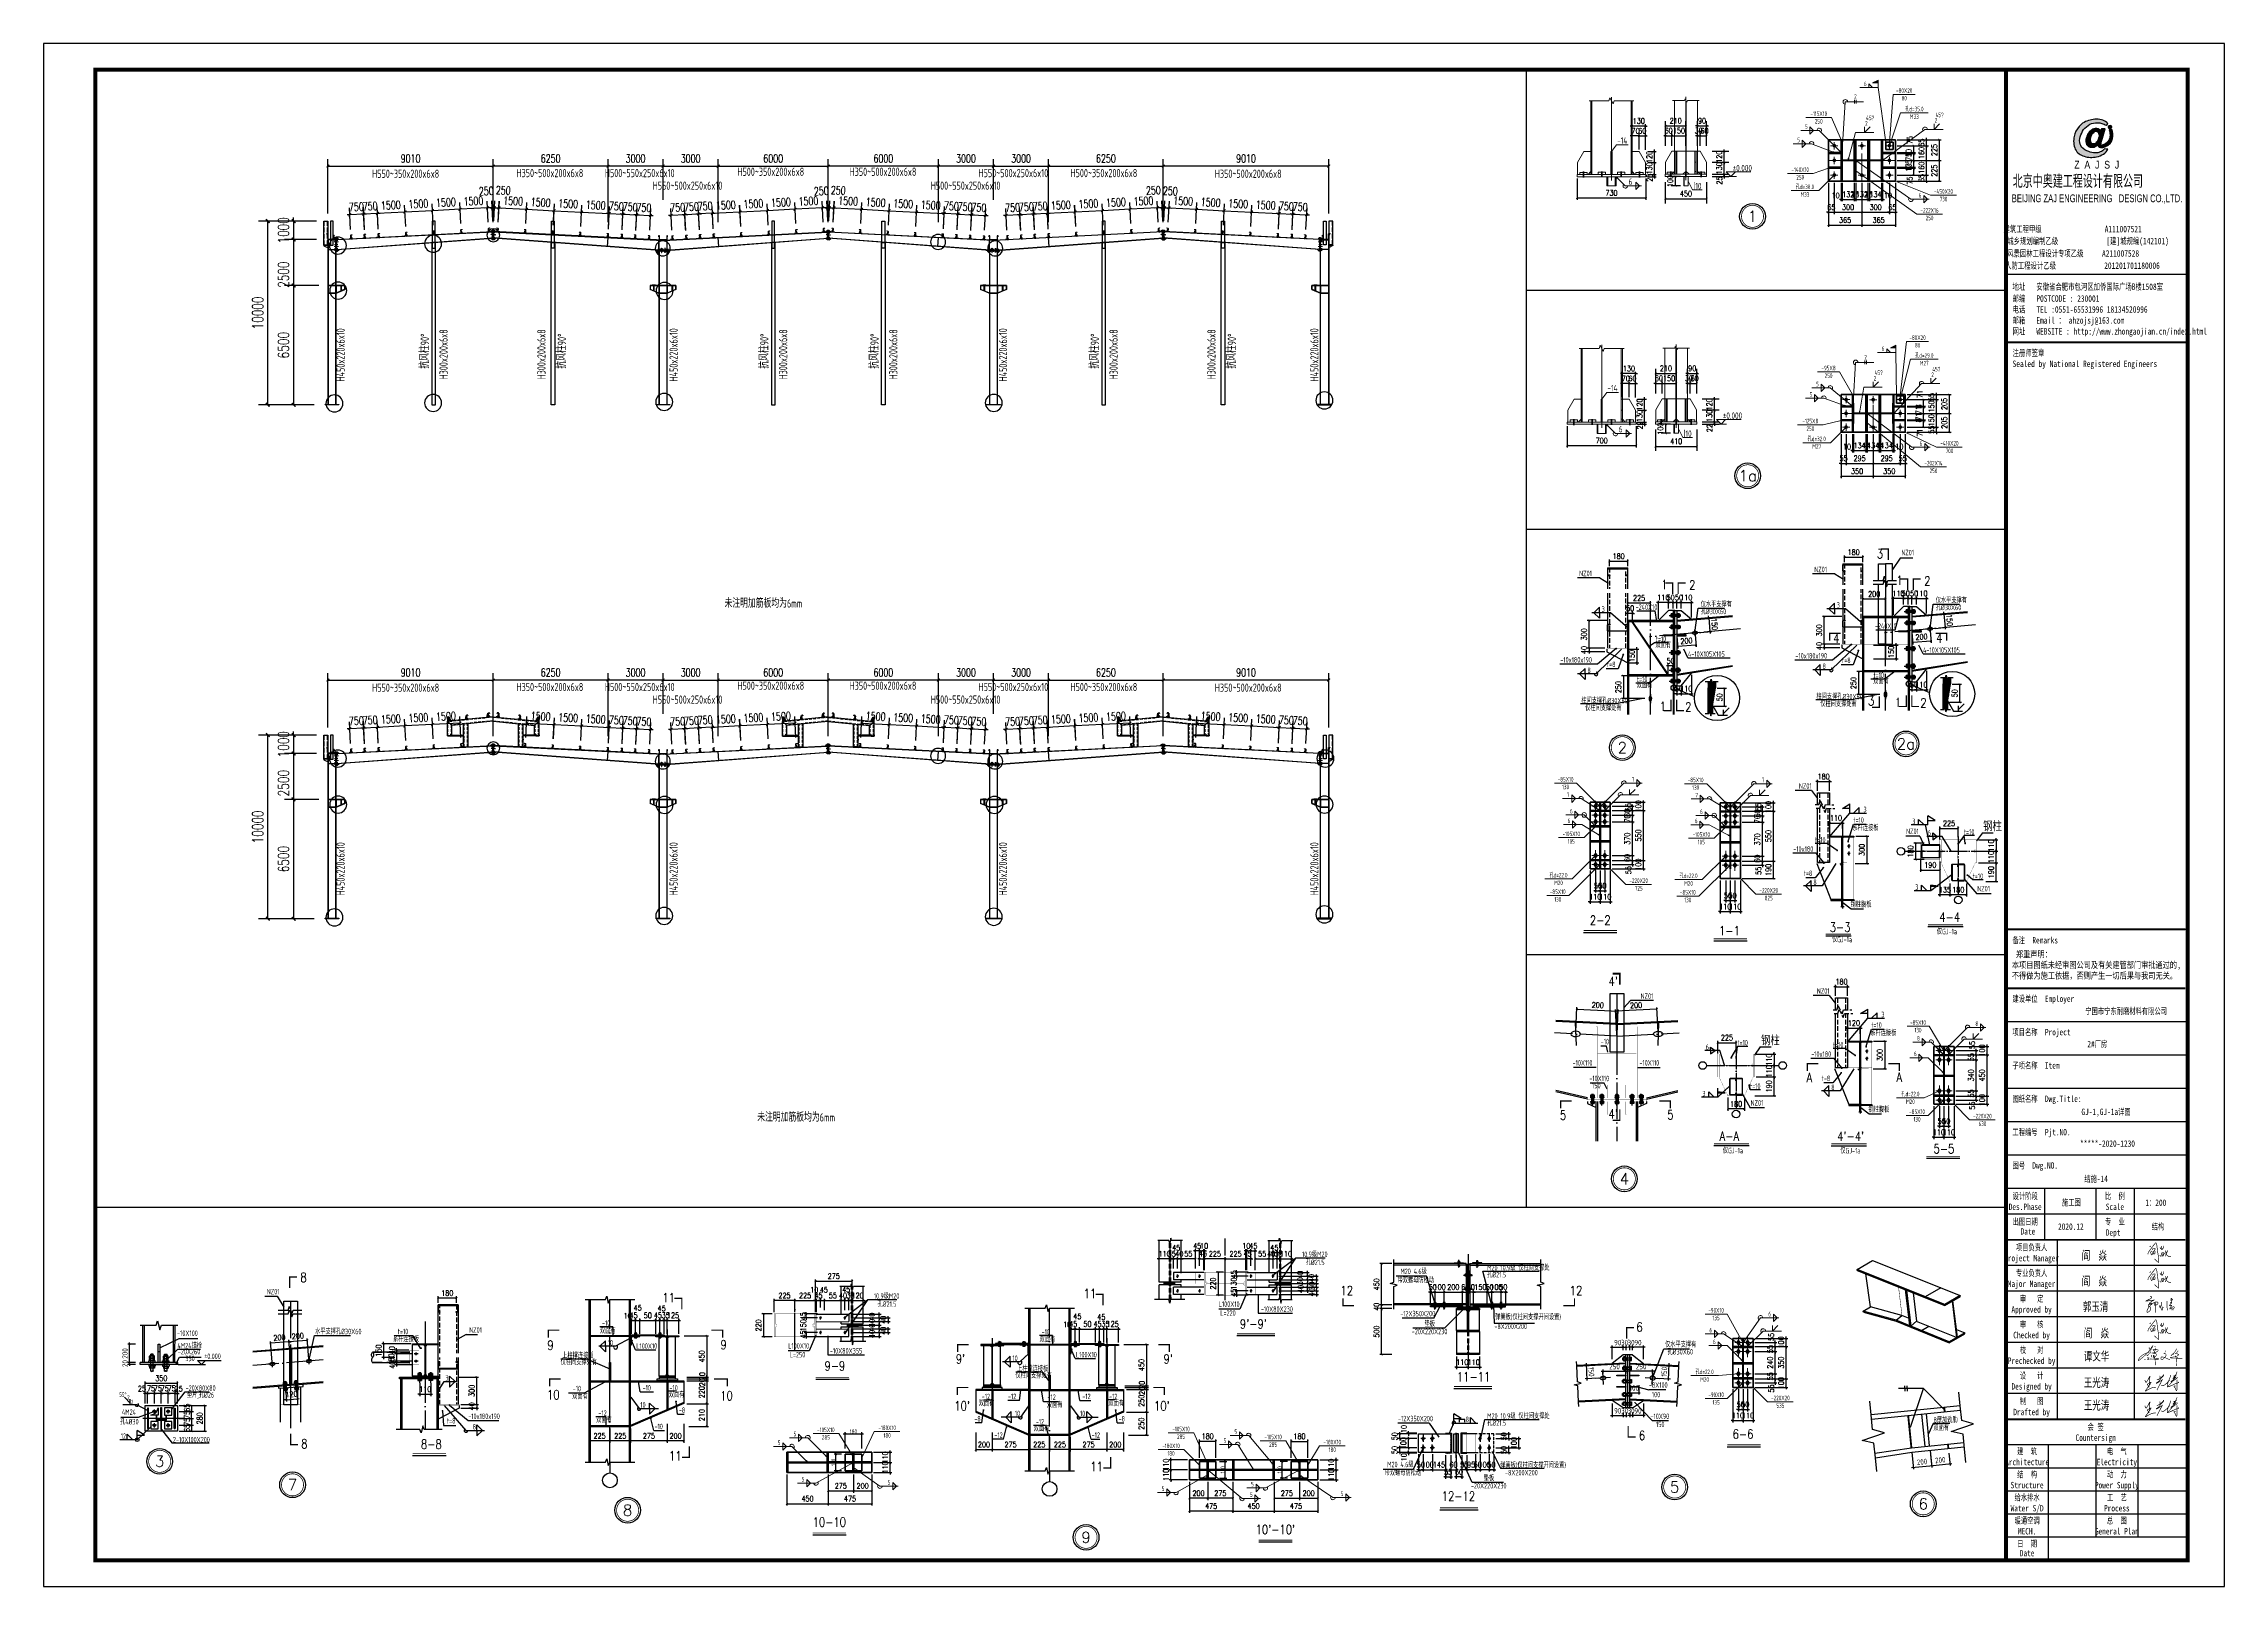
# Model space of a CAD drawing. Extents: x -33967 to 1773478, y -1022458 to -784650.
# Drawn here: x 1654678 to 1773478, y -1022458 to -938458 of the extents above; entities that cross this region are included whole.
import ezdxf
from ezdxf.enums import TextEntityAlignment as Align

# ---------------------------------------------------------------- set-up
doc = ezdxf.new("R2010")
doc.units = 0
doc.header["$LTSCALE"] = 1000
doc.header["$MEASUREMENT"] = 0
for name, pattern in [('ACAD_ISO02W100', [15, 12, -3]), ('CONTINOUS', [0]), ('DASH', [0.35, 0.25, -0.1]), ('DASHED', [0.75, 0.5, -0.25]), ('DOTE', [2.42, 2, -0.2, 0.02, -0.2]), ('线型2', [2.5, 1.5, -1]), ('线型3', [19, 15, -1.5, 1, -1.5]), ('线型4', [250, 150, -100]), ('线型6', [8.75, 5, -1.25, 1.25, -1.25])]:
    doc.linetypes.add(name, pattern=pattern)
for name, color, linetype in [('002', 3, 'Continuous'), ('14', 2, 'Continuous'), ('4', 4, 'CONTINOUS'), ('ADIM', 3, 'Continuous'), ('AXIS', 3, 'Continuous'), ('BOLT', 251, 'Continuous'), ('Colum', 2, 'Continuous'), ('DIM', 146, 'Continuous'), ('DOTE', 1, 'DOTE'), ('G L', 150, 'Continuous'), ('GL', 150, 'Continuous'), ('GZ', 50, 'Continuous'), ('HfText', 7, 'Continuous'), ('LT', 27, 'Continuous'), ('NUM', 7, 'Continuous'), ('Prof', 2, 'Continuous'), ('PUB_DIM', 3, 'Continuous'), ('PUB_TEXT', 7, 'Continuous'), ('PUB_TITLE', 4, 'Continuous'), ('PZ', 202, 'Continuous'), ('SPACE', 7, 'Continuous'), ('TEXT', 7, 'Continuous'), ('TG', 110, 'Continuous'), ('THIN', 7, 'Continuous'), ('WELD', 7, 'Continuous'), ('XG', 6, 'Continuous'), ('YCX', 90, 'Continuous'), ('吊车梁', 161, 'Continuous'), ('图框文字', 120, 'Continuous'), ('图签', 3, 'Continuous'), ('型钢', 6, 'Continuous'), ('天沟', 2, 'Continuous'), ('引出线', 3, 'Continuous'), ('引线', 3, 'Continuous'), ('柱子', 30, 'Continuous'), ('梁构件', 4, 'Continuous'), ('檩托板', 7, 'Continuous'), ('细线', 9, 'Continuous'), ('虚线', 4, 'ACAD_ISO02W100'), ('角钢', 6, 'Continuous'), ('钢柱', 2, 'Continuous'), ('钢梁', 4, 'Continuous')]:
    doc.layers.add(name, color=color, linetype=linetype)
for name, color, linetype, lineweight in [('10', 9, 'Continuous', 18), ('1002', 2, 'Continuous', 35), ('20', 2, 'Continuous', 35), ('6', 253, 'Continuous', 13), ('字符标注', 9, 'Continuous', 18), ('尺寸标注', 9, 'Continuous', 18), ('柱_主零件_实线', 51, 'Continuous', 18), ('柱_零件_实线', 3, 'Continuous', 18), ('楼层标高', 9, 'Continuous', 18), ('檩条', 30, 'Continuous', 5), ('点划线', 9, '线型3', 18), ('焊缝标注', 9, 'Continuous', 18), ('螺栓', 15, 'Continuous', 18), ('螺栓孔标注', 9, 'Continuous', 18), ('螺栓组-普通_实线', 1, 'Continuous', 35), ('钢板标注', 9, 'Continuous', 18)]:
    doc.layers.add(name, color=color, linetype=linetype, lineweight=lineweight)
doc.styles.add('_gyy_title_Arial', font='arial.ttf', dxfattribs={"width": 0.7})
doc.styles.add('_gyy_title_ST', font='', dxfattribs={"width": 0.8})
doc.styles.add('_TCH_DIM_T3', font='SIMPLEX', dxfattribs={"width": 0.705882, "bigfont": 'GBCBIG'})
doc.styles.add('C', font='tssdeng.shx', dxfattribs={"height": 3, "bigfont": 'tssdchn.shx'})
doc.styles.add('COMPLEX', font='COMPLEX')
doc.styles.add('FromPkpm', font='Pkpmeng', dxfattribs={"width": 0.7, "bigfont": 'Pkpmchn'})
doc.styles.add('HZ', font='txt.shx', dxfattribs={"width": 0.8, "bigfont": '000hztxt.shx'})
doc.styles.add('PkpmHz', font='Pkpmeng', dxfattribs={"width": 0.7, "bigfont": 'hztxt'})
doc.styles.add('SIM-TSSC', font='simplex.shx', dxfattribs={"width": 0.8, "bigfont": 'tssdchn.shx'})
doc.styles.get("Standard").update_dxf_attribs({"font": 'gbenor.shx', "bigfont": 'gbcbig.shx'})
doc.styles.add('TSSD_Axis', font='complex.shx', dxfattribs={"width": 0.7, "bigfont": 'hztxt.shx'})
doc.styles.add('TSSD_Dimension', font='Tssdeng.shx', dxfattribs={"width": 0.8, "bigfont": 'hztxt.shx'})
doc.styles.add('TSSD_Label', font='tssdeng.shx', dxfattribs={"width": 0.7, "bigfont": 'hztxt.shx'})
doc.styles.add('TSSD_Norm', font='tssdeng.shx', dxfattribs={"bigfont": 'hztxt.shx'})
doc.styles.add('TSSD_Num', font='Tssdeng.shx', dxfattribs={"width": 0.7, "bigfont": 'hztxt.shx'})
doc.styles.get('_gyy_title_ST').set_extended_font_data('SimSun')
doc.dimstyles.new('_TCH_ARCH&&200', dxfattribs={"dimtxt": 595, "dimasz": 200, "dimexe": 500, "dimexo": 600, "dimgap": 252.5, "dimtad": 1, "dimdec": 0, "dimzin": 0, "dimdsep": 46, "dimtxsty": '_TCH_DIM_T3', "dimblk": 'ARCHTICK', "dimcen": 0.09, "dimclrt": 7, "dimazin": 2, "dimtfac": 1, "dimtdec": 0, "dimtix": 1, "dimtmove": 2, "dimatfit": 3, "dimfxl": 1, "dimtolj": 1, "dimtzin": 0, "dimarcsym": 0})
doc.dimstyles.new('Pkpm_1.00', dxfattribs={"dimtxt": 2.5, "dimasz": 100, "dimexe": 250, "dimexo": 0.0625, "dimgap": 2, "dimtad": 1, "dimdec": 0, "dimrnd": 5, "dimzin": 0, "dimdsep": 46, "dimtxsty": 'PkpmHz', "dimblk1": 'ARCHTICK', "dimblk2": 'ARCHTICK', "dimsah": 1, "dimcen": 0.09, "dimadec": 0, "dimazin": 0, "dimtfac": 1, "dimtdec": 0, "dimtmove": 2, "dimatfit": 1, "dimfxl": 1, "dimtolj": 1, "dimtzin": 0, "dimarcsym": 0})
doc.dimstyles.new('TCH-200-1', dxfattribs={"dimtxt": 595, "dimasz": 200, "dimexe": 500, "dimexo": 600, "dimgap": 252.5, "dimtad": 1, "dimdec": 0, "dimzin": 0, "dimdsep": 46, "dimtxsty": '_TCH_DIM_T3', "dimblk": 'ARCHTICK', "dimcen": 0.09, "dimclrd": 3, "dimclre": 3, "dimclrt": 7, "dimazin": 2, "dimtfac": 1, "dimtdec": 0, "dimtix": 1, "dimtmove": 2, "dimatfit": 3, "dimfxl": 1, "dimtolj": 1, "dimtzin": 0, "dimarcsym": 0})
doc.dimstyles.new('TCH_100_1', dxfattribs={"dimtxt": 297.5, "dimasz": 100, "dimexe": 250, "dimexo": 300, "dimgap": 126.25, "dimtad": 1, "dimdec": 0, "dimzin": 0, "dimdsep": 46, "dimtxsty": '_TCH_DIM_T3', "dimblk": 'ARCHTICK', "dimcen": 0.09, "dimclrd": 126, "dimclre": 126, "dimclrt": 7, "dimazin": 2, "dimtfac": 1, "dimtdec": 0, "dimtix": 1, "dimtmove": 2, "dimatfit": 3, "dimfxl": 1, "dimtolj": 1, "dimtzin": 0, "dimarcsym": 0})
doc.dimstyles.new('TCH_100_5', dxfattribs={"dimtxt": 297.5, "dimasz": 100, "dimexe": 100, "dimexo": 100, "dimgap": 126.25, "dimtad": 1, "dimdec": 0, "dimlfac": 0.2, "dimzin": 0, "dimdsep": 46, "dimtxsty": '_TCH_DIM_T3', "dimblk": 'ARCHTICK', "dimcen": 0.09, "dimclrd": 126, "dimclre": 126, "dimclrt": 7, "dimazin": 2, "dimtfac": 1, "dimtdec": 0, "dimtix": 1, "dimtmove": 2, "dimatfit": 3, "dimfxl": 1, "dimtolj": 1, "dimtzin": 0, "dimarcsym": 0})
doc.dimstyles.new('TCH_150_1', dxfattribs={"dimtxt": 446.25, "dimasz": 150, "dimexe": 375, "dimexo": 450, "dimgap": 189.375, "dimtad": 1, "dimdec": 0, "dimzin": 0, "dimdsep": 46, "dimtxsty": '_TCH_DIM_T3', "dimblk": 'ARCHTICK', "dimcen": 0.09, "dimclrd": 256, "dimclre": 256, "dimclrt": 7, "dimazin": 2, "dimtfac": 1, "dimtdec": 0, "dimtix": 1, "dimtmove": 2, "dimatfit": 3, "dimfxl": 1, "dimtolj": 1, "dimtzin": 0, "dimarcsym": 0})
doc.dimstyles.new('TSSD_10_100', dxfattribs={"dimtxt": 300, "dimasz": 100, "dimexe": 100, "dimexo": 250, "dimgap": 100, "dimtad": 1, "dimdec": 0, "dimlfac": 0.1, "dimzin": 0, "dimdsep": 46, "dimtxsty": 'TSSD_Dimension', "dimblk": 'ARCHTICK', "dimblk1": 'ARCHTICK', "dimblk2": 'ARCHTICK', "dimcen": 0, "dimdle": 100, "dimclrt": 7, "dimadec": 0, "dimazin": 0, "dimtfac": 1, "dimtdec": 0, "dimtix": 1, "dimtmove": 2, "dimatfit": 3, "dimfxl": 1, "dimtolj": 1, "dimtzin": 0, "dimarcsym": 0})
doc.dimstyles.new('TSSD_20_100', dxfattribs={"dimtxt": 300, "dimasz": 75, "dimexe": 100, "dimexo": 250, "dimgap": 100, "dimtad": 1, "dimdec": 0, "dimlfac": 0.2, "dimzin": 0, "dimdsep": 46, "dimtxsty": 'TSSD_Dimension', "dimblk": 'ARCHTICK', "dimcen": 0, "dimdle": 100, "dimclrt": 7, "dimadec": 0, "dimazin": 0, "dimtfac": 1, "dimtdec": 0, "dimtix": 1, "dimtmove": 2, "dimatfit": 3, "dimfxl": 1, "dimtolj": 1, "dimtzin": 0, "dimarcsym": 0})
doc.dimstyles.new('TSSD_LEADER_STYLE_200.0', dxfattribs={"dimtxt": 0.18, "dimasz": 200, "dimexe": 0.18, "dimexo": 0.0625, "dimgap": 0.09, "dimtad": 0, "dimtih": 1, "dimtoh": 1, "dimdec": 4, "dimzin": 0, "dimdsep": 46, "dimtxsty": 'Standard', "dimcen": 0.09, "dimadec": 0, "dimazin": 0, "dimtfac": 1, "dimtdec": 4, "dimtofl": 0, "dimtmove": 0, "dimatfit": 3, "dimfxl": 1, "dimtolj": 1, "dimtzin": 0, "dimarcsym": 0})
pattern_1 = [(90, (1736872.089, -1148769.5264), (-6.37031987, 3e-12), []), (90, (1736868.904, -1148769.5264), (-6.37031987, 3e-12), [3.18515994, -1.59257997])]
pattern_2 = [(90, (1736872.089, -1148769.5264), (-6.37031987, 3e-12), []), (90, (1736868.904, -1148769.5264), (-6.37031987, 3e-12), [3.18515994, -1.59257997])]
pattern_3 = [(90, (1736872.089, -1148869.5264), (-6.37031987, 3e-12), []), (90, (1736868.904, -1148869.5264), (-6.37031987, 3e-12), [3.18515994, -1.59257997])]
pattern_4 = [(90, (1736872.089, -1148869.5264), (-6.37031987, 3e-12), []), (90, (1736868.904, -1148869.5264), (-6.37031987, 3e-12), [3.18515994, -1.59257997])]
pattern_5 = [(90, (1736872.089, -1149090.14), (-6.37031987, 3e-12), []), (90, (1736868.904, -1149090.14), (-6.37031987, 3e-12), [3.18515994, -1.59257997])]
pattern_6 = [(90, (1736872.089, -1149090.14), (-6.37031987, 3e-12), []), (90, (1736868.904, -1149090.14), (-6.37031987, 3e-12), [3.18515994, -1.59257997])]
pattern_7 = [(270, (1736872.089, -805893.494), (-6.37031987, -3e-12), []), (270, (1736868.904, -805893.494), (-6.37031987, -3e-12), [3.18515994, -1.59257997])]
pattern_8 = [(270, (1736872.089, -805893.494), (-6.37031987, -3e-12), []), (270, (1736868.904, -805893.494), (-6.37031987, -3e-12), [3.18515994, -1.59257997])]
pattern_9 = [(270, (1736872.089, -805993.494), (-6.37031987, -3e-12), []), (270, (1736868.904, -805993.494), (-6.37031987, -3e-12), [3.18515994, -1.59257997])]
pattern_10 = [(270, (1736872.089, -805993.494), (-6.37031987, -3e-12), []), (270, (1736868.904, -805993.494), (-6.37031987, -3e-12), [3.18515994, -1.59257997])]
pattern_11 = [(84.2751895, (1607620.034, -1141458.402), (6.3385477, -0.63544338), []), (84.2751895, (1607623.2036, -1141458.7196), (6.3385477, -0.63544338), [3.18515994, -1.59257997])]
pattern_12 = [(84.2751895, (1607620.034, -1141458.402), (6.3385477, -0.63544338), []), (84.2751895, (1607623.2036, -1141458.7196), (6.3385477, -0.63544338), [3.18515994, -1.59257997])]
pattern_13 = [(84.2751895, (1607610.059, -1141557.903), (6.3385477, -0.63544338), []), (84.2751895, (1607613.2285, -1141558.221), (6.3385477, -0.63544338), [3.18515994, -1.59257997])]
pattern_14 = [(84.2751895, (1607610.059, -1141557.903), (6.3385477, -0.63544338), []), (84.2751895, (1607613.2285, -1141558.221), (6.3385477, -0.63544338), [3.18515994, -1.59257997])]
pattern_15 = [(264.2751895, (1641836.821, -800090.5796), (6.3385477, -0.63544338), []), (264.2751895, (1641839.9905, -800090.897), (6.3385477, -0.63544338), [3.18515994, -1.59257997])]
pattern_16 = [(264.2751895, (1641836.821, -800090.5796), (6.3385477, -0.63544338), []), (264.2751895, (1641839.9905, -800090.897), (6.3385477, -0.63544338), [3.18515994, -1.59257997])]
pattern_17 = [(264.2751895, (1641826.846, -800190.081), (6.3385477, -0.63544338), []), (264.2751895, (1641830.0154, -800190.3985), (6.3385477, -0.63544338), [3.18515994, -1.59257997])]
pattern_18 = [(264.2751895, (1641826.846, -800190.081), (6.3385477, -0.63544338), []), (264.2751895, (1641830.0154, -800190.3985), (6.3385477, -0.63544338), [3.18515994, -1.59257997])]
pattern_19 = [(84.2751895, (1607620.034, -1141458.402), (6.3385477, -0.63544338), []), (84.2751895, (1607623.2036, -1141458.7196), (6.3385477, -0.63544338), [3.18515994, -1.59257997])]
pattern_20 = [(84.2751895, (1607620.034, -1141458.402), (6.3385477, -0.63544338), []), (84.2751895, (1607623.2036, -1141458.7196), (6.3385477, -0.63544338), [3.18515994, -1.59257997])]
pattern_21 = [(84.2751895, (1607610.059, -1141557.903), (6.3385477, -0.63544338), []), (84.2751895, (1607613.2285, -1141558.221), (6.3385477, -0.63544338), [3.18515994, -1.59257997])]
pattern_22 = [(84.2751895, (1607610.059, -1141557.903), (6.3385477, -0.63544338), []), (84.2751895, (1607613.2285, -1141558.221), (6.3385477, -0.63544338), [3.18515994, -1.59257997])]
pattern_23 = [(264.2751895, (1641836.821, -800090.5796), (6.3385477, -0.63544338), []), (264.2751895, (1641839.9905, -800090.897), (6.3385477, -0.63544338), [3.18515994, -1.59257997])]
pattern_24 = [(264.2751895, (1641836.821, -800090.5796), (6.3385477, -0.63544338), []), (264.2751895, (1641839.9905, -800090.897), (6.3385477, -0.63544338), [3.18515994, -1.59257997])]
pattern_25 = [(264.2751895, (1641826.846, -800190.081), (6.3385477, -0.63544338), []), (264.2751895, (1641830.0154, -800190.3985), (6.3385477, -0.63544338), [3.18515994, -1.59257997])]
pattern_26 = [(264.2751895, (1641826.846, -800190.081), (6.3385477, -0.63544338), []), (264.2751895, (1641830.0154, -800190.3985), (6.3385477, -0.63544338), [3.18515994, -1.59257997])]
pattern_27 = [(180, (1860132.074, -911445.4924), (-3e-12, -6.37031987), []), (180, (1860132.074, -911448.6775), (-3e-12, -6.37031987), [3.18515994, -1.59257997])]
pattern_28 = [(180, (1860132.074, -911445.4924), (-3e-12, -6.37031987), []), (180, (1860132.074, -911448.6775), (-3e-12, -6.37031987), [3.18515994, -1.59257997])]
pattern_29 = [(180, (1859962.355, -911445.4924), (-3e-12, -6.37031987), []), (180, (1859962.355, -911448.6775), (-3e-12, -6.37031987), [3.18515994, -1.59257997])]
pattern_30 = [(180, (1859962.355, -911445.4924), (-3e-12, -6.37031987), []), (180, (1859962.355, -911448.6775), (-3e-12, -6.37031987), [3.18515994, -1.59257997])]
pattern_31 = [(180, (1859862.355, -911445.4924), (-3e-12, -6.37031987), []), (180, (1859862.355, -911448.6775), (-3e-12, -6.37031987), [3.18515994, -1.59257997])]
pattern_32 = [(180, (1859862.355, -911445.4924), (-3e-12, -6.37031987), []), (180, (1859862.355, -911448.6775), (-3e-12, -6.37031987), [3.18515994, -1.59257997])]
pattern_33 = [(180, (1860014.3554, -911445.4924), (-3e-12, -6.37031987), []), (180, (1860014.3554, -911448.6775), (-3e-12, -6.37031987), [3.18515994, -1.59257997])]
pattern_34 = [(180, (1860014.3554, -911445.4924), (-3e-12, -6.37031987), []), (180, (1860014.3554, -911448.6775), (-3e-12, -6.37031987), [3.18515994, -1.59257997])]
pattern_35 = [(180, (1859912.3554, -911445.4924), (-3e-12, -6.37031987), []), (180, (1859912.3554, -911448.6775), (-3e-12, -6.37031987), [3.18515994, -1.59257997])]
pattern_36 = [(180, (1859912.3554, -911445.4924), (-3e-12, -6.37031987), []), (180, (1859912.3554, -911448.6775), (-3e-12, -6.37031987), [3.18515994, -1.59257997])]
pattern_37 = [(180, (1878132.074, -911445.4924), (-3e-12, -6.37031987), []), (180, (1878132.074, -911448.6775), (-3e-12, -6.37031987), [3.18515994, -1.59257997])]
pattern_38 = [(180, (1878132.074, -911445.4924), (-3e-12, -6.37031987), []), (180, (1878132.074, -911448.6775), (-3e-12, -6.37031987), [3.18515994, -1.59257997])]
pattern_39 = [(180, (1877962.355, -911445.4924), (-3e-12, -6.37031987), []), (180, (1877962.355, -911448.6775), (-3e-12, -6.37031987), [3.18515994, -1.59257997])]
pattern_40 = [(180, (1877962.355, -911445.4924), (-3e-12, -6.37031987), []), (180, (1877962.355, -911448.6775), (-3e-12, -6.37031987), [3.18515994, -1.59257997])]
pattern_41 = [(180, (1877862.355, -911445.4924), (-3e-12, -6.37031987), []), (180, (1877862.355, -911448.6775), (-3e-12, -6.37031987), [3.18515994, -1.59257997])]
pattern_42 = [(180, (1877862.355, -911445.4924), (-3e-12, -6.37031987), []), (180, (1877862.355, -911448.6775), (-3e-12, -6.37031987), [3.18515994, -1.59257997])]
pattern_43 = [(180, (1878014.3554, -911445.4924), (-3e-12, -6.37031987), []), (180, (1878014.3554, -911448.6775), (-3e-12, -6.37031987), [3.18515994, -1.59257997])]
pattern_44 = [(180, (1878014.3554, -911445.4924), (-3e-12, -6.37031987), []), (180, (1878014.3554, -911448.6775), (-3e-12, -6.37031987), [3.18515994, -1.59257997])]
pattern_45 = [(180, (1877912.3554, -911445.4924), (-3e-12, -6.37031987), []), (180, (1877912.3554, -911448.6775), (-3e-12, -6.37031987), [3.18515994, -1.59257997])]
pattern_46 = [(180, (1877912.3554, -911445.4924), (-3e-12, -6.37031987), []), (180, (1877912.3554, -911448.6775), (-3e-12, -6.37031987), [3.18515994, -1.59257997])]
pattern_47 = [(90, (1736912.089, -1148769.5264), (-6.37031987, 3e-12), []), (90, (1736908.904, -1148769.5264), (-6.37031987, 3e-12), [3.18515994, -1.59257997])]
pattern_48 = [(90, (1736912.089, -1148769.5264), (-6.37031987, 3e-12), []), (90, (1736908.904, -1148769.5264), (-6.37031987, 3e-12), [3.18515994, -1.59257997])]
pattern_49 = [(90, (1736912.089, -1148869.5264), (-6.37031987, 3e-12), []), (90, (1736908.904, -1148869.5264), (-6.37031987, 3e-12), [3.18515994, -1.59257997])]
pattern_50 = [(90, (1736912.089, -1148869.5264), (-6.37031987, 3e-12), []), (90, (1736908.904, -1148869.5264), (-6.37031987, 3e-12), [3.18515994, -1.59257997])]
pattern_51 = [(90, (1736912.089, -1149090.14), (-6.37031987, 3e-12), []), (90, (1736908.904, -1149090.14), (-6.37031987, 3e-12), [3.18515994, -1.59257997])]
pattern_52 = [(90, (1736912.089, -1149090.14), (-6.37031987, 3e-12), []), (90, (1736908.904, -1149090.14), (-6.37031987, 3e-12), [3.18515994, -1.59257997])]
pattern_53 = [(270, (1736912.089, -805893.494), (-6.37031987, -3e-12), []), (270, (1736908.904, -805893.494), (-6.37031987, -3e-12), [3.18515994, -1.59257997])]
pattern_54 = [(270, (1736912.089, -805893.494), (-6.37031987, -3e-12), []), (270, (1736908.904, -805893.494), (-6.37031987, -3e-12), [3.18515994, -1.59257997])]
pattern_55 = [(270, (1736912.089, -805993.494), (-6.37031987, -3e-12), []), (270, (1736908.904, -805993.494), (-6.37031987, -3e-12), [3.18515994, -1.59257997])]
pattern_56 = [(270, (1736912.089, -805993.494), (-6.37031987, -3e-12), []), (270, (1736908.904, -805993.494), (-6.37031987, -3e-12), [3.18515994, -1.59257997])]
pattern_57 = [(84.2751895, (1625870.034, -1141470.902), (6.3385477, -0.63544338), []), (84.2751895, (1625873.2036, -1141471.2197), (6.3385477, -0.63544338), [3.18515994, -1.59257997])]
pattern_58 = [(84.2751895, (1625870.034, -1141470.902), (6.3385477, -0.63544338), []), (84.2751895, (1625873.2036, -1141471.2197), (6.3385477, -0.63544338), [3.18515994, -1.59257997])]
pattern_59 = [(84.2751895, (1625860.059, -1141570.403), (6.3385477, -0.63544338), []), (84.2751895, (1625863.2285, -1141570.721), (6.3385477, -0.63544338), [3.18515994, -1.59257997])]
pattern_60 = [(84.2751895, (1625860.059, -1141570.403), (6.3385477, -0.63544338), []), (84.2751895, (1625863.2285, -1141570.721), (6.3385477, -0.63544338), [3.18515994, -1.59257997])]
pattern_61 = [(264.2751895, (1660086.821, -800103.0796), (6.3385477, -0.63544338), []), (264.2751895, (1660089.9905, -800103.3973), (6.3385477, -0.63544338), [3.18515994, -1.59257997])]
pattern_62 = [(264.2751895, (1660086.821, -800103.0796), (6.3385477, -0.63544338), []), (264.2751895, (1660089.9905, -800103.3973), (6.3385477, -0.63544338), [3.18515994, -1.59257997])]
pattern_63 = [(264.2751895, (1660076.846, -800202.581), (6.3385477, -0.63544338), []), (264.2751895, (1660080.0154, -800202.8986), (6.3385477, -0.63544338), [3.18515994, -1.59257997])]
pattern_64 = [(264.2751895, (1660076.846, -800202.581), (6.3385477, -0.63544338), []), (264.2751895, (1660080.0154, -800202.8986), (6.3385477, -0.63544338), [3.18515994, -1.59257997])]
pattern_65 = [(84.2751895, (1625870.034, -1141470.902), (6.3385477, -0.63544338), []), (84.2751895, (1625873.2036, -1141471.2197), (6.3385477, -0.63544338), [3.18515994, -1.59257997])]
pattern_66 = [(84.2751895, (1625870.034, -1141470.902), (6.3385477, -0.63544338), []), (84.2751895, (1625873.2036, -1141471.2197), (6.3385477, -0.63544338), [3.18515994, -1.59257997])]
pattern_67 = [(84.2751895, (1625860.059, -1141570.403), (6.3385477, -0.63544338), []), (84.2751895, (1625863.2285, -1141570.721), (6.3385477, -0.63544338), [3.18515994, -1.59257997])]
pattern_68 = [(84.2751895, (1625860.059, -1141570.403), (6.3385477, -0.63544338), []), (84.2751895, (1625863.2285, -1141570.721), (6.3385477, -0.63544338), [3.18515994, -1.59257997])]
pattern_69 = [(264.2751895, (1660086.821, -800103.0796), (6.3385477, -0.63544338), []), (264.2751895, (1660089.9905, -800103.3973), (6.3385477, -0.63544338), [3.18515994, -1.59257997])]
pattern_70 = [(264.2751895, (1660086.821, -800103.0796), (6.3385477, -0.63544338), []), (264.2751895, (1660089.9905, -800103.3973), (6.3385477, -0.63544338), [3.18515994, -1.59257997])]
pattern_71 = [(264.2751895, (1660076.846, -800202.581), (6.3385477, -0.63544338), []), (264.2751895, (1660080.0154, -800202.8986), (6.3385477, -0.63544338), [3.18515994, -1.59257997])]
pattern_72 = [(264.2751895, (1660076.846, -800202.581), (6.3385477, -0.63544338), []), (264.2751895, (1660080.0154, -800202.8986), (6.3385477, -0.63544338), [3.18515994, -1.59257997])]
pattern_73 = [(90, (1736872.089, -1120785.605), (-6.37031987, 3e-12), []), (90, (1736868.904, -1120785.605), (-6.37031987, 3e-12), [3.18515994, -1.59257997])]
pattern_74 = [(90, (1736872.089, -1120785.605), (-6.37031987, 3e-12), []), (90, (1736868.904, -1120785.605), (-6.37031987, 3e-12), [3.18515994, -1.59257997])]
pattern_75 = [(90, (1736872.089, -1120885.605), (-6.37031987, 3e-12), []), (90, (1736868.904, -1120885.605), (-6.37031987, 3e-12), [3.18515994, -1.59257997])]
pattern_76 = [(90, (1736872.089, -1120885.605), (-6.37031987, 3e-12), []), (90, (1736868.904, -1120885.605), (-6.37031987, 3e-12), [3.18515994, -1.59257997])]
pattern_77 = [(90, (1736872.089, -1121106.2185), (-6.37031987, 3e-12), []), (90, (1736868.904, -1121106.2185), (-6.37031987, 3e-12), [3.18515994, -1.59257997])]
pattern_78 = [(90, (1736872.089, -1121106.2185), (-6.37031987, 3e-12), []), (90, (1736868.904, -1121106.2185), (-6.37031987, 3e-12), [3.18515994, -1.59257997])]
pattern_79 = [(270, (1736872.089, -777909.572), (-6.37031987, -3e-12), []), (270, (1736868.904, -777909.572), (-6.37031987, -3e-12), [3.18515994, -1.59257997])]
pattern_80 = [(270, (1736872.089, -777909.572), (-6.37031987, -3e-12), []), (270, (1736868.904, -777909.572), (-6.37031987, -3e-12), [3.18515994, -1.59257997])]
pattern_81 = [(270, (1736872.089, -778009.572), (-6.37031987, -3e-12), []), (270, (1736868.904, -778009.572), (-6.37031987, -3e-12), [3.18515994, -1.59257997])]
pattern_82 = [(270, (1736872.089, -778009.572), (-6.37031987, -3e-12), []), (270, (1736868.904, -778009.572), (-6.37031987, -3e-12), [3.18515994, -1.59257997])]
pattern_83 = [(84.2751895, (1607620.034, -1113474.48), (6.3385477, -0.63544338), []), (84.2751895, (1607623.2036, -1113474.798), (6.3385477, -0.63544338), [3.18515994, -1.59257997])]
pattern_84 = [(84.2751895, (1607620.034, -1113474.48), (6.3385477, -0.63544338), []), (84.2751895, (1607623.2036, -1113474.798), (6.3385477, -0.63544338), [3.18515994, -1.59257997])]
pattern_85 = [(84.2751895, (1607610.059, -1113573.9815), (6.3385477, -0.63544338), []), (84.2751895, (1607613.2285, -1113574.299), (6.3385477, -0.63544338), [3.18515994, -1.59257997])]
pattern_86 = [(84.2751895, (1607610.059, -1113573.9815), (6.3385477, -0.63544338), []), (84.2751895, (1607613.2285, -1113574.299), (6.3385477, -0.63544338), [3.18515994, -1.59257997])]
pattern_87 = [(264.2751895, (1641836.821, -772106.658), (6.3385477, -0.63544338), []), (264.2751895, (1641839.9905, -772106.9757), (6.3385477, -0.63544338), [3.18515994, -1.59257997])]
pattern_88 = [(264.2751895, (1641836.821, -772106.658), (6.3385477, -0.63544338), []), (264.2751895, (1641839.9905, -772106.9757), (6.3385477, -0.63544338), [3.18515994, -1.59257997])]
pattern_89 = [(264.2751895, (1641826.846, -772206.159), (6.3385477, -0.63544338), []), (264.2751895, (1641830.0154, -772206.477), (6.3385477, -0.63544338), [3.18515994, -1.59257997])]
pattern_90 = [(264.2751895, (1641826.846, -772206.159), (6.3385477, -0.63544338), []), (264.2751895, (1641830.0154, -772206.477), (6.3385477, -0.63544338), [3.18515994, -1.59257997])]
pattern_91 = [(84.2751895, (1607620.034, -1113474.48), (6.3385477, -0.63544338), []), (84.2751895, (1607623.2036, -1113474.798), (6.3385477, -0.63544338), [3.18515994, -1.59257997])]
pattern_92 = [(84.2751895, (1607620.034, -1113474.48), (6.3385477, -0.63544338), []), (84.2751895, (1607623.2036, -1113474.798), (6.3385477, -0.63544338), [3.18515994, -1.59257997])]
pattern_93 = [(84.2751895, (1607610.059, -1113573.9815), (6.3385477, -0.63544338), []), (84.2751895, (1607613.2285, -1113574.299), (6.3385477, -0.63544338), [3.18515994, -1.59257997])]
pattern_94 = [(84.2751895, (1607610.059, -1113573.9815), (6.3385477, -0.63544338), []), (84.2751895, (1607613.2285, -1113574.299), (6.3385477, -0.63544338), [3.18515994, -1.59257997])]
pattern_95 = [(264.2751895, (1641836.821, -772106.658), (6.3385477, -0.63544338), []), (264.2751895, (1641839.9905, -772106.9757), (6.3385477, -0.63544338), [3.18515994, -1.59257997])]
pattern_96 = [(264.2751895, (1641836.821, -772106.658), (6.3385477, -0.63544338), []), (264.2751895, (1641839.9905, -772106.9757), (6.3385477, -0.63544338), [3.18515994, -1.59257997])]
pattern_97 = [(264.2751895, (1641826.846, -772206.159), (6.3385477, -0.63544338), []), (264.2751895, (1641830.0154, -772206.477), (6.3385477, -0.63544338), [3.18515994, -1.59257997])]
pattern_98 = [(264.2751895, (1641826.846, -772206.159), (6.3385477, -0.63544338), []), (264.2751895, (1641830.0154, -772206.477), (6.3385477, -0.63544338), [3.18515994, -1.59257997])]
pattern_99 = [(180, (1860132.074, -883460.571), (-3e-12, -6.37031987), []), (180, (1860132.074, -883463.756), (-3e-12, -6.37031987), [3.18515994, -1.59257997])]
pattern_100 = [(180, (1860132.074, -883460.571), (-3e-12, -6.37031987), []), (180, (1860132.074, -883463.756), (-3e-12, -6.37031987), [3.18515994, -1.59257997])]
pattern_101 = [(180, (1859962.355, -883460.571), (-3e-12, -6.37031987), []), (180, (1859962.355, -883463.756), (-3e-12, -6.37031987), [3.18515994, -1.59257997])]
pattern_102 = [(180, (1859962.355, -883460.571), (-3e-12, -6.37031987), []), (180, (1859962.355, -883463.756), (-3e-12, -6.37031987), [3.18515994, -1.59257997])]
pattern_103 = [(180, (1859862.355, -883460.571), (-3e-12, -6.37031987), []), (180, (1859862.355, -883463.756), (-3e-12, -6.37031987), [3.18515994, -1.59257997])]
pattern_104 = [(180, (1859862.355, -883460.571), (-3e-12, -6.37031987), []), (180, (1859862.355, -883463.756), (-3e-12, -6.37031987), [3.18515994, -1.59257997])]
pattern_105 = [(180, (1860014.3554, -883460.571), (-3e-12, -6.37031987), []), (180, (1860014.3554, -883463.756), (-3e-12, -6.37031987), [3.18515994, -1.59257997])]
pattern_106 = [(180, (1860014.3554, -883460.571), (-3e-12, -6.37031987), []), (180, (1860014.3554, -883463.756), (-3e-12, -6.37031987), [3.18515994, -1.59257997])]
pattern_107 = [(180, (1859912.3554, -883460.571), (-3e-12, -6.37031987), []), (180, (1859912.3554, -883463.756), (-3e-12, -6.37031987), [3.18515994, -1.59257997])]
pattern_108 = [(180, (1859912.3554, -883460.571), (-3e-12, -6.37031987), []), (180, (1859912.3554, -883463.756), (-3e-12, -6.37031987), [3.18515994, -1.59257997])]
pattern_109 = [(180, (1878132.074, -883461.571), (-3e-12, -6.37031987), []), (180, (1878132.074, -883464.756), (-3e-12, -6.37031987), [3.18515994, -1.59257997])]
pattern_110 = [(180, (1878132.074, -883461.571), (-3e-12, -6.37031987), []), (180, (1878132.074, -883464.756), (-3e-12, -6.37031987), [3.18515994, -1.59257997])]
pattern_111 = [(180, (1877962.355, -883461.571), (-3e-12, -6.37031987), []), (180, (1877962.355, -883464.756), (-3e-12, -6.37031987), [3.18515994, -1.59257997])]
pattern_112 = [(180, (1877962.355, -883461.571), (-3e-12, -6.37031987), []), (180, (1877962.355, -883464.756), (-3e-12, -6.37031987), [3.18515994, -1.59257997])]
pattern_113 = [(180, (1877862.355, -883461.571), (-3e-12, -6.37031987), []), (180, (1877862.355, -883464.756), (-3e-12, -6.37031987), [3.18515994, -1.59257997])]
pattern_114 = [(180, (1877862.355, -883461.571), (-3e-12, -6.37031987), []), (180, (1877862.355, -883464.756), (-3e-12, -6.37031987), [3.18515994, -1.59257997])]
pattern_115 = [(180, (1878014.3554, -883461.571), (-3e-12, -6.37031987), []), (180, (1878014.3554, -883464.756), (-3e-12, -6.37031987), [3.18515994, -1.59257997])]
pattern_116 = [(180, (1878014.3554, -883461.571), (-3e-12, -6.37031987), []), (180, (1878014.3554, -883464.756), (-3e-12, -6.37031987), [3.18515994, -1.59257997])]
pattern_117 = [(180, (1877912.3554, -883461.571), (-3e-12, -6.37031987), []), (180, (1877912.3554, -883464.756), (-3e-12, -6.37031987), [3.18515994, -1.59257997])]
pattern_118 = [(180, (1877912.3554, -883461.571), (-3e-12, -6.37031987), []), (180, (1877912.3554, -883464.756), (-3e-12, -6.37031987), [3.18515994, -1.59257997])]
pattern_119 = [(90, (1736912.089, -1120785.605), (-6.37031987, 3e-12), []), (90, (1736908.904, -1120785.605), (-6.37031987, 3e-12), [3.18515994, -1.59257997])]
pattern_120 = [(90, (1736912.089, -1120785.605), (-6.37031987, 3e-12), []), (90, (1736908.904, -1120785.605), (-6.37031987, 3e-12), [3.18515994, -1.59257997])]
pattern_121 = [(90, (1736912.089, -1120885.605), (-6.37031987, 3e-12), []), (90, (1736908.904, -1120885.605), (-6.37031987, 3e-12), [3.18515994, -1.59257997])]
pattern_122 = [(90, (1736912.089, -1120885.605), (-6.37031987, 3e-12), []), (90, (1736908.904, -1120885.605), (-6.37031987, 3e-12), [3.18515994, -1.59257997])]
pattern_123 = [(90, (1736912.089, -1121106.2185), (-6.37031987, 3e-12), []), (90, (1736908.904, -1121106.2185), (-6.37031987, 3e-12), [3.18515994, -1.59257997])]
pattern_124 = [(90, (1736912.089, -1121106.2185), (-6.37031987, 3e-12), []), (90, (1736908.904, -1121106.2185), (-6.37031987, 3e-12), [3.18515994, -1.59257997])]
pattern_125 = [(270, (1736912.089, -777909.572), (-6.37031987, -3e-12), []), (270, (1736908.904, -777909.572), (-6.37031987, -3e-12), [3.18515994, -1.59257997])]
pattern_126 = [(270, (1736912.089, -777909.572), (-6.37031987, -3e-12), []), (270, (1736908.904, -777909.572), (-6.37031987, -3e-12), [3.18515994, -1.59257997])]
pattern_127 = [(270, (1736912.089, -778009.572), (-6.37031987, -3e-12), []), (270, (1736908.904, -778009.572), (-6.37031987, -3e-12), [3.18515994, -1.59257997])]
pattern_128 = [(270, (1736912.089, -778009.572), (-6.37031987, -3e-12), []), (270, (1736908.904, -778009.572), (-6.37031987, -3e-12), [3.18515994, -1.59257997])]
pattern_129 = [(84.2751895, (1625870.034, -1113486.98), (6.3385477, -0.63544338), []), (84.2751895, (1625873.2036, -1113487.298), (6.3385477, -0.63544338), [3.18515994, -1.59257997])]
pattern_130 = [(84.2751895, (1625870.034, -1113486.98), (6.3385477, -0.63544338), []), (84.2751895, (1625873.2036, -1113487.298), (6.3385477, -0.63544338), [3.18515994, -1.59257997])]
pattern_131 = [(84.2751895, (1625860.059, -1113586.4816), (6.3385477, -0.63544338), []), (84.2751895, (1625863.2285, -1113586.799), (6.3385477, -0.63544338), [3.18515994, -1.59257997])]
pattern_132 = [(84.2751895, (1625860.059, -1113586.4816), (6.3385477, -0.63544338), []), (84.2751895, (1625863.2285, -1113586.799), (6.3385477, -0.63544338), [3.18515994, -1.59257997])]
pattern_133 = [(264.2751895, (1660086.821, -772119.158), (6.3385477, -0.63544338), []), (264.2751895, (1660089.9905, -772119.476), (6.3385477, -0.63544338), [3.18515994, -1.59257997])]
pattern_134 = [(264.2751895, (1660086.821, -772119.158), (6.3385477, -0.63544338), []), (264.2751895, (1660089.9905, -772119.476), (6.3385477, -0.63544338), [3.18515994, -1.59257997])]
pattern_135 = [(264.2751895, (1660076.846, -772218.659), (6.3385477, -0.63544338), []), (264.2751895, (1660080.0154, -772218.977), (6.3385477, -0.63544338), [3.18515994, -1.59257997])]
pattern_136 = [(264.2751895, (1660076.846, -772218.659), (6.3385477, -0.63544338), []), (264.2751895, (1660080.0154, -772218.977), (6.3385477, -0.63544338), [3.18515994, -1.59257997])]
pattern_137 = [(84.2751895, (1625870.034, -1113486.98), (6.3385477, -0.63544338), []), (84.2751895, (1625873.2036, -1113487.298), (6.3385477, -0.63544338), [3.18515994, -1.59257997])]
pattern_138 = [(84.2751895, (1625870.034, -1113486.98), (6.3385477, -0.63544338), []), (84.2751895, (1625873.2036, -1113487.298), (6.3385477, -0.63544338), [3.18515994, -1.59257997])]
pattern_139 = [(84.2751895, (1625860.059, -1113586.4816), (6.3385477, -0.63544338), []), (84.2751895, (1625863.2285, -1113586.799), (6.3385477, -0.63544338), [3.18515994, -1.59257997])]
pattern_140 = [(84.2751895, (1625860.059, -1113586.4816), (6.3385477, -0.63544338), []), (84.2751895, (1625863.2285, -1113586.799), (6.3385477, -0.63544338), [3.18515994, -1.59257997])]
pattern_141 = [(264.2751895, (1660086.821, -772119.158), (6.3385477, -0.63544338), []), (264.2751895, (1660089.9905, -772119.476), (6.3385477, -0.63544338), [3.18515994, -1.59257997])]
pattern_142 = [(264.2751895, (1660086.821, -772119.158), (6.3385477, -0.63544338), []), (264.2751895, (1660089.9905, -772119.476), (6.3385477, -0.63544338), [3.18515994, -1.59257997])]
pattern_143 = [(264.2751895, (1660076.846, -772218.659), (6.3385477, -0.63544338), []), (264.2751895, (1660080.0154, -772218.977), (6.3385477, -0.63544338), [3.18515994, -1.59257997])]
pattern_144 = [(264.2751895, (1660076.846, -772218.659), (6.3385477, -0.63544338), []), (264.2751895, (1660080.0154, -772218.977), (6.3385477, -0.63544338), [3.18515994, -1.59257997])]
pattern_145 = [(270, (1566699.085, -576995.614), (15.9257997, -7e-12), []), (270, (1566707.047, -576995.614), (15.9257997, -7e-12), [7.96289984, -3.9814499])]
pattern_146 = [(270, (1566699.085, -576995.614), (15.9257997, -7e-12), []), (270, (1566707.047, -576995.614), (15.9257997, -7e-12), [7.96289984, -3.9814499])]
pattern_147 = [(270, (1566699.085, -576245.614), (15.9257997, -7e-12), []), (270, (1566707.047, -576245.614), (15.9257997, -7e-12), [7.96289984, -3.9814499])]
pattern_148 = [(270, (1566699.085, -576245.614), (15.9257997, -7e-12), []), (270, (1566707.047, -576245.614), (15.9257997, -7e-12), [7.96289984, -3.9814499])]
pattern_149 = [(360, (1301208.515, -1172747.02), (7e-12, 15.9257997), []), (360, (1301208.515, -1172739.057), (7e-12, 15.9257997), [7.96289984, -3.9814499])]
pattern_150 = [(360, (1301208.515, -1172747.02), (7e-12, 15.9257997), []), (360, (1301208.515, -1172739.057), (7e-12, 15.9257997), [7.96289984, -3.9814499])]
pattern_151 = [(360, (1301708.515, -1172747.02), (7e-12, 15.9257997), []), (360, (1301708.515, -1172739.057), (7e-12, 15.9257997), [7.96289984, -3.9814499])]
pattern_152 = [(360, (1301708.515, -1172747.02), (7e-12, 15.9257997), []), (360, (1301708.515, -1172739.057), (7e-12, 15.9257997), [7.96289984, -3.9814499])]
pattern_153 = [(180, (2162840.49, -1172747.02), (-7e-12, 15.9257997), []), (180, (2162840.49, -1172739.057), (-7e-12, 15.9257997), [7.96289984, -3.9814499])]
pattern_154 = [(180, (2162840.49, -1172747.02), (-7e-12, 15.9257997), []), (180, (2162840.49, -1172739.057), (-7e-12, 15.9257997), [7.96289984, -3.9814499])]
pattern_155 = [(180, (2163340.49, -1172747.02), (-7e-12, 15.9257997), []), (180, (2163340.49, -1172739.057), (-7e-12, 15.9257997), [7.96289984, -3.9814499])]
pattern_156 = [(180, (2163340.49, -1172747.02), (-7e-12, 15.9257997), []), (180, (2163340.49, -1172739.057), (-7e-12, 15.9257997), [7.96289984, -3.9814499])]
pattern_157 = [(360, (1302508.515, -1170507.02), (7e-12, 15.9257997), []), (360, (1302508.515, -1170499.057), (7e-12, 15.9257997), [7.96289984, -3.9814499])]
pattern_158 = [(360, (1302508.515, -1170507.02), (7e-12, 15.9257997), []), (360, (1302508.515, -1170499.057), (7e-12, 15.9257997), [7.96289984, -3.9814499])]
pattern_159 = [(180, (2162040.49, -1170507.02), (-7e-12, 15.9257997), []), (180, (2162040.49, -1170499.057), (-7e-12, 15.9257997), [7.96289984, -3.9814499])]
pattern_160 = [(180, (2162040.49, -1170507.02), (-7e-12, 15.9257997), []), (180, (2162040.49, -1170499.057), (-7e-12, 15.9257997), [7.96289984, -3.9814499])]

# ---------------------------------------------------------------- blocks, each defined once
blk = doc.blocks.new('LT')
at = {"layer": '檩托板', "elevation": 0}
for points in [[(1356482, 98210), (1356488, 98210), (1356498, 98018), (1356492, 98018)], [(1356488, 98200), (1356498, 98018), (1356568, 98022)]]:
    blk.add_lwpolyline(points, close=True, dxfattribs=at)
at = {"layer": '檩条', "color": 1, "linetype": 'Continuous'}
for p, q in [((1356504, 98171, -2), (1356464, 98169, -2)), ((1356509, 98080, -2), (1356469, 98078, -2))]:
    blk.add_line(p, q, dxfattribs=at)
at = {"layer": '檩条', "elevation": -2}
blk.add_lwpolyline([(1356481, 98215, -0.4142136), (1356491, 98225), (1356547, 98228), (1356561, 98215), (1356563, 98218), (1356548, 98231), (1356488, 98228, 0.4142136), (1356478, 98217), (1356488, 98041, -0.4142136), (1356478, 98030), (1356423, 98027), (1356408, 98040), (1356406, 98038), (1356421, 98024), (1356481, 98027, 0.4142136), (1356491, 98038), (1356481, 98215)], format="xyb", dxfattribs=at)
at = {"layer": '檩条', "color": 1, "linetype": 'Continuous'}
for points in [[(1356481, 98158, -2), (1356480, 98182, -2), (1356490, 98158, -2), (1356489, 98182, -2)], [(1356485, 98091, -2), (1356486, 98066, -2), (1356494, 98091, -2), (1356495, 98067, -2)]]:
    blk.add_solid(points, dxfattribs=at)
blk = doc.blocks.new('_ArchTick')
at = {"color": 0, "linetype": 'ByBlock', "const_width": 0.4}
blk.add_lwpolyline([(-0.5, -0.5), (0.5, 0.5)], dxfattribs=at)
blk = doc.blocks.new('*D115')
at = {"layer": 'AXIS', "lineweight": -2, "transparency": 16777216}
for p, q in [((1675903, -976318), (1675846, -975162)), ((1677401, -976243), (1677344, -975087)), ((1677362, -975462), (1675864, -975537))]:
    blk.add_line(p, q, dxfattribs=at)
at = {"layer": 'Defpoints', "color": 0, "transparency": 16777216}
for p in [(1675864, -975537), (1675926, -976767, 0), (1677424, -976693, 0)]:
    blk.add_point(p, dxfattribs=at)
at = {"layer": 'AXIS', "lineweight": -2, "transparency": 16777216, "xscale": 150, "yscale": 150, "zscale": 150}
for p, rotation in [((1675864, -975537), 182.8624052311272), ((1677362, -975462), 2.862405231127259)]:
    blk.add_blockref('_ArchTick', p, dxfattribs=dict(at, rotation=rotation))
at = {"layer": 'AXIS', "color": 7, "transparency": 16777216, "insert": (1676593, -975087), "char_height": 446.2, "attachment_point": 5, "rotation": 2.86241, "style": '_TCH_DIM_T3'}
blk.add_mtext('\\A1;1500', dxfattribs=at)
blk = doc.blocks.new('*D116')
at = {"layer": 'AXIS', "lineweight": -2, "transparency": 16777216}
for p, q in [((1674403, -976393), (1674346, -975237)), ((1675901, -976318), (1675844, -975162)), ((1675862, -975537), (1674364, -975612))]:
    blk.add_line(p, q, dxfattribs=at)
at = {"layer": 'Defpoints', "color": 0, "transparency": 16777216}
for p in [(1674364, -975612), (1674426, -976842, 0), (1675924, -976768, 0)]:
    blk.add_point(p, dxfattribs=at)
at = {"layer": 'AXIS', "lineweight": -2, "transparency": 16777216, "xscale": 150, "yscale": 150, "zscale": 150}
for p, rotation in [((1674364, -975612), 182.8624052311272), ((1675862, -975537), 2.862405231127259)]:
    blk.add_blockref('_ArchTick', p, dxfattribs=dict(at, rotation=rotation))
at = {"layer": 'AXIS', "color": 7, "transparency": 16777216, "insert": (1675093, -975162), "char_height": 446.2, "attachment_point": 5, "rotation": 2.86241, "style": '_TCH_DIM_T3'}
blk.add_mtext('\\A1;1500', dxfattribs=at)
blk = doc.blocks.new('*D117')
at = {"layer": 'AXIS', "lineweight": -2, "transparency": 16777216}
for p, q in [((1672903, -976468), (1672846, -975312)), ((1674401, -976393), (1674344, -975237)), ((1674362, -975612), (1672864, -975687))]:
    blk.add_line(p, q, dxfattribs=at)
at = {"layer": 'Defpoints', "color": 0, "transparency": 16777216}
for p in [(1672864, -975687), (1672926, -976917, 0), (1674424, -976843, 0)]:
    blk.add_point(p, dxfattribs=at)
at = {"layer": 'AXIS', "lineweight": -2, "transparency": 16777216, "xscale": 150, "yscale": 150, "zscale": 150}
for p, rotation in [((1672864, -975687), 182.8624052311272), ((1674362, -975612), 2.862405231127259)]:
    blk.add_blockref('_ArchTick', p, dxfattribs=dict(at, rotation=rotation))
at = {"layer": 'AXIS', "color": 7, "transparency": 16777216, "insert": (1673593, -975237), "char_height": 446.2, "attachment_point": 5, "rotation": 2.86241, "style": '_TCH_DIM_T3'}
blk.add_mtext('\\A1;1500', dxfattribs=at)
blk = doc.blocks.new('*D118')
at = {"layer": 'AXIS', "lineweight": -2, "transparency": 16777216}
for p, q in [((1672905, -976543), (1672844, -975312)), ((1672113, -975724), (1671964, -975732)), ((1672153, -976523), (1672095, -975350)), ((1672863, -975687), (1672113, -975724)), ((1672863, -975687), (1673012, -975679))]:
    blk.add_line(p, q, dxfattribs=at)
at = {"layer": 'Defpoints', "color": 0, "transparency": 16777216}
for p in [(1672113, -975724), (1672176, -976972, 0), (1672928, -976992, 0)]:
    blk.add_point(p, dxfattribs=at)
at = {"layer": 'AXIS', "lineweight": -2, "transparency": 16777216, "xscale": 150, "yscale": 150, "zscale": 150}
for p, rotation in [((1672113, -975724), 2.862405231127226), ((1672863, -975687), 182.8624052311272)]:
    blk.add_blockref('_ArchTick', p, dxfattribs=dict(at, rotation=rotation))
at = {"layer": 'AXIS', "color": 7, "transparency": 16777216, "insert": (1672467, -975294), "char_height": 446.2, "attachment_point": 5, "rotation": 2.86241, "style": '_TCH_DIM_T3'}
blk.add_mtext('\\A1;750', dxfattribs=at)
blk = doc.blocks.new('*D119')
at = {"layer": 'AXIS', "lineweight": -2, "transparency": 16777216}
for p, q in [((1680946, -976243), (1681004, -975087)), ((1682445, -976318), (1682502, -975162)), ((1680985, -975462), (1682484, -975537))]:
    blk.add_line(p, q, dxfattribs=at)
at = {"layer": 'Defpoints', "color": 0, "transparency": 16777216}
for p in [(1682484, -975537), (1680924, -976693, 0), (1682422, -976767, 0)]:
    blk.add_point(p, dxfattribs=at)
at = {"layer": 'AXIS', "lineweight": -2, "transparency": 16777216, "xscale": 150, "yscale": 150, "zscale": 150}
for p, rotation in [((1680985, -975462), 177.1375947688727), ((1682484, -975537), 357.1375947688728)]:
    blk.add_blockref('_ArchTick', p, dxfattribs=dict(at, rotation=rotation))
at = {"layer": 'AXIS', "color": 7, "transparency": 16777216, "insert": (1681755, -975087), "char_height": 446.2, "attachment_point": 5, "rotation": 357.13759, "style": '_TCH_DIM_T3'}
blk.add_mtext('\\A1;1500', dxfattribs=at)
blk = doc.blocks.new('*D120')
at = {"layer": 'AXIS', "lineweight": -2, "transparency": 16777216}
for p, q in [((1682446, -976318), (1682504, -975162)), ((1683945, -976393), (1684002, -975237)), ((1682485, -975537), (1683984, -975612))]:
    blk.add_line(p, q, dxfattribs=at)
at = {"layer": 'Defpoints', "color": 0, "transparency": 16777216}
for p in [(1683984, -975612), (1682424, -976768, 0), (1683922, -976842, 0)]:
    blk.add_point(p, dxfattribs=at)
at = {"layer": 'AXIS', "lineweight": -2, "transparency": 16777216, "xscale": 150, "yscale": 150, "zscale": 150}
for p, rotation in [((1682485, -975537), 177.1375947688727), ((1683984, -975612), 357.1375947688728)]:
    blk.add_blockref('_ArchTick', p, dxfattribs=dict(at, rotation=rotation))
at = {"layer": 'AXIS', "color": 7, "transparency": 16777216, "insert": (1683255, -975162), "char_height": 446.2, "attachment_point": 5, "rotation": 357.13759, "style": '_TCH_DIM_T3'}
blk.add_mtext('\\A1;1500', dxfattribs=at)
blk = doc.blocks.new('*D121')
at = {"layer": 'AXIS', "lineweight": -2, "transparency": 16777216}
for p, q in [((1683946, -976393), (1684004, -975237)), ((1685445, -976468), (1685502, -975312)), ((1683985, -975612), (1685484, -975687))]:
    blk.add_line(p, q, dxfattribs=at)
at = {"layer": 'Defpoints', "color": 0, "transparency": 16777216}
for p in [(1685484, -975687), (1683924, -976843, 0), (1685422, -976917, 0)]:
    blk.add_point(p, dxfattribs=at)
at = {"layer": 'AXIS', "lineweight": -2, "transparency": 16777216, "xscale": 150, "yscale": 150, "zscale": 150}
for p, rotation in [((1683985, -975612), 177.1375947688727), ((1685484, -975687), 357.1375947688728)]:
    blk.add_blockref('_ArchTick', p, dxfattribs=dict(at, rotation=rotation))
at = {"layer": 'AXIS', "color": 7, "transparency": 16777216, "insert": (1684755, -975237), "char_height": 446.2, "attachment_point": 5, "rotation": 357.13759, "style": '_TCH_DIM_T3'}
blk.add_mtext('\\A1;1500', dxfattribs=at)
blk = doc.blocks.new('dd')
at = {"layer": '图签'}
h = blk.add_hatch(color=5, dxfattribs=at)
h.set_gradient(color1=(0, 0, 255), color2=(36, 36, 255), one_color=1, tint=0.57)
h.paths.add_polyline_path([(452, 1270, -0.093206), (531, 1562, -0.136321), (716, 1807, -0.161039), (988, 1948, -0.108591), (1307, 1935, -0.049497), (1479, 1861, 0.062627), (1539, 1932, 0.094388), (1351, 2056, 0.136326), (854, 2062, 0.161722), (430, 1810, 0.133661), (243, 1435, 0.158414), (286, 937, 0.22517), (632, 669, 0.138663), (1107, 646, 0.074676), (1375, 753, 0.125344), (1543, 944, 0.006312), (1413, 948, -0.090385), (1244, 833, -0.096745), (1053, 797, -0.073845), (803, 850, -0.140868), (530, 1020, -0.160753)])
h = blk.add_hatch(color=5, dxfattribs=at)
h.set_gradient(color1=(0, 0, 255), color2=(36, 36, 255), one_color=1, tint=0.57)
h.paths.add_polyline_path([(1306, 1289, 0.011169), (1334, 1370, 0.005807), (1431, 1724, 0.01105), (1292, 1724, 0.016796), (1267, 1634, 0.125943), (1203, 1704, 0.083806), (1120, 1739, 0.082879), (1047, 1739, -0.008503), (952, 1710, 0.060057), (844, 1628, 0.086078), (774, 1532, 0.099424), (705, 1347, 0.12153), (690, 1225, 0.102644), (719, 1122, 0.056648), (797, 1042, 0.092914), (913, 1013, 0.194578), (1098, 1064, -0.002562), (1175, 1122, 0.064354), (1167, 1068, 0.172385), (1207, 1017, 0.105458), (1300, 1002, 0.086567), (1454, 1046, 0.047674), (1592, 1136, 0.166359), (1692, 1274, 0.096748), (1728, 1431, 0.03151), (1728, 1548, 0.041815), (1700, 1691, 0.007654), (1588, 1673, -0.009919), (1610, 1585, -0.068269), (1624, 1482, -0.105336), (1605, 1352, -0.14652), (1528, 1223, -0.070486), (1434, 1151, -0.077937), (1341, 1103, -0.127098), (1272, 1084, -0.114215), (1267, 1129, -0.007609)])
h.paths.add_polyline_path([(865, 1245, -0.099994), (863, 1328, -0.050974), (888, 1427, -0.120527), (938, 1529, -0.043888), (1002, 1595, -0.08446), (1063, 1619, -0.147309), (1127, 1607, -0.037474), (1177, 1572, -0.06931), (1209, 1507, -0.067662), (1213, 1431, -0.02676), (1211, 1413, 0.017209), (1183, 1329, -0.048815), (1120, 1223, -0.139096), (1046, 1163, -0.097991), (944, 1153, -0.085394), (909, 1169, -0.149141)], flags=16)
h = blk.add_hatch(color=1, dxfattribs=at)
h.set_gradient(color1=(255, 0, 0), color2=(255, 0, 0), tint=0.57)
h.paths.add_polyline_path([(1557, 1818, 0.386553), (1564, 1757, 0.170676), (1604, 1736, 0.082224), (1657, 1743, 0.087509), (1686, 1766, 0.264235), (1694, 1804, 0.244333), (1636, 1850, 0.30271)])
blk.add_lwpolyline([(1539, 1932, 0.094388), (1351, 2056, 0.136326), (854, 2062, 0.161722), (430, 1810, 0.133661), (243, 1435, 0.158414), (286, 937, 0.22517), (632, 669, 0.138663), (1107, 646, 0.074676), (1375, 753, 0.125344), (1543, 944, 0.006312), (1413, 948, -0.090385), (1244, 833, -0.096745), (1053, 797, -0.073845), (803, 850, -0.140868), (530, 1020, -0.160753), (452, 1270, -0.093206), (531, 1562, -0.136321), (716, 1807, -0.161039), (988, 1948, -0.108591), (1307, 1935, -0.049497), (1479, 1861, 0.062627)], format="xyb", close=True, dxfattribs=at)
for points in [[(1431, 1724, 0.011041), (1292, 1724, 0.016796), (1267, 1634, 0.125943), (1203, 1704, 0.083806), (1120, 1739, 0.082879), (1047, 1739, -0.008503), (952, 1710, 0.060057), (844, 1628, 0.086078), (774, 1532, 0.099424), (705, 1347, 0.12153), (690, 1225, 0.102644), (719, 1122, 0.056648), (797, 1042, 0.092914), (913, 1013, 0.194578), (1098, 1064, -0.002562), (1175, 1122, 0.064354), (1167, 1068, 0.172385), (1207, 1017, 0.105458), (1300, 1002, 0.086567), (1454, 1046, 0.047674), (1592, 1136, 0.166359), (1692, 1274, 0.096748), (1728, 1431, 0.03151), (1728, 1548, 0.041815), (1700, 1691, 0.007654), (1588, 1673, -0.009919), (1610, 1585, -0.068269), (1624, 1482, -0.105336), (1605, 1352, -0.14652), (1528, 1223, -0.070486), (1434, 1151, -0.077937), (1341, 1103, -0.127098), (1272, 1084, -0.114215), (1267, 1129, -0.007609), (1306, 1289, 0.011169), (1334, 1370, 0.005782), (1430, 1722, 0.069025)], [(1694, 1804, 0.243958), (1636, 1850, 0.303117), (1557, 1818, 0.386553), (1564, 1757, 0.170676), (1604, 1736, 0.082224), (1657, 1743, 0.087509), (1686, 1766, 0.264235), (1694, 1804, -7.823139)], [(1213, 1431, 0.067662), (1209, 1507, 0.06931), (1177, 1572, 0.037474), (1127, 1607, 0.147309), (1063, 1619, 0.08446), (1002, 1595, 0.043888), (938, 1529, 0.120527), (888, 1427, 0.050974), (863, 1328, 0.099994), (865, 1245, 0.149141), (909, 1169, 0.085394), (944, 1153, 0.097991), (1046, 1163, 0.139096), (1120, 1223, 0.048815), (1183, 1329, -0.017209), (1211, 1413, 0.02676), (1213, 1431, 0.441273)]]:
    blk.add_lwpolyline(points, format="xyb", dxfattribs=at)
at = {"insert": (246, 492), "char_height": 300, "width": 8000, "attachment_point": 1, "style": 'HZ'}
blk.add_mtext('{\\fArial|b0|i0|c0|p32;Z  A  J  S  J}', dxfattribs=at)
blk = doc.blocks.new('asdf')
at = {"color": 2, "lineweight": 25, "const_width": 25}
for points in [[(2531180, 1895021), (2531310, 1895199)], [(2531201, 1895196), (2531253, 1895242)], [(2531301, 1895084), (2531314, 1895109)], [(2531310, 1895199), (2531428, 1895348)], [(2531314, 1895109), (2531322, 1895121)], [(2531322, 1895121), (2531341, 1895136)], [(2531341, 1895136), (2531372, 1895148)], [(2531372, 1895148), (2531403, 1895151)], [(2531407, 1895082), (2531389, 1895056)], [(2531403, 1895151), (2531421, 1895140)], [(2531423, 1895114), (2531407, 1895082)], [(2531421, 1895140), (2531423, 1895114)], [(2531428, 1895348), (2531455, 1895365)], [(2531455, 1895365), (2531480, 1895318)], [(2531480, 1895318), (2531529, 1894945)], [(2531612, 1895178), (2531630, 1895135)], [(2531630, 1895135), (2531645, 1895132)], [(2531645, 1895132), (2531659, 1895133)], [(2531658, 1895106), (2531656, 1895092)], [(2531671, 1895149), (2531658, 1895106)], [(2531671, 1895106), (2531703, 1895096)], [(2531681, 1895194), (2531671, 1895149)], [(2531677, 1895238), (2531681, 1895194)], [(2531712, 1895127), (2531687, 1895132)], [(2531703, 1895096), (2531716, 1895110)], [(2531734, 1895144), (2531712, 1895127)], [(2531744, 1895184), (2531734, 1895144)], [(2531740, 1895244), (2531751, 1895233)], [(2531751, 1895205), (2531744, 1895184)], [(2531751, 1895233), (2531751, 1895205)], [(2531912, 1895067), (2531878, 1894974)], [(2531144, 1894910), (2531152, 1894991)], [(2531152, 1894991), (2531180, 1895021)], [(2531288, 1895046), (2531245, 1895006)], [(2531245, 1895006), (2531261, 1894932)], [(2531261, 1894932), (2531271, 1894889)], [(2531271, 1894889), (2531288, 1894893)], [(2531288, 1894893), (2531319, 1894920)], [(2531319, 1894920), (2531321, 1894951)], [(2531321, 1894951), (2531334, 1894984)], [(2531338, 1894938), (2531326, 1894956)], [(2531334, 1894984), (2531336, 1895022)], [(2531346, 1894925), (2531338, 1894938)], [(2531339, 1894936), (2531360, 1894945)], [(2531345, 1894996), (2531367, 1895042)], [(2531387, 1894925), (2531346, 1894925)], [(2531360, 1894945), (2531351, 1894996)], [(2531367, 1895042), (2531382, 1895054)], [(2531382, 1895054), (2531401, 1895042)], [(2531409, 1894940), (2531387, 1894925)], [(2531555, 1894585), (2531397, 1894735)], [(2531401, 1895042), (2531414, 1895027)], [(2531421, 1894971), (2531409, 1894940)], [(2531414, 1895027), (2531422, 1895000)], [(2531422, 1895000), (2531421, 1894971)], [(2531529, 1894945), (2531550, 1894833)], [(2531550, 1894833), (2531558, 1894732)], [(2531558, 1894626), (2531555, 1894585)], [(2531558, 1894732), (2531558, 1894626)], [(2531610, 1894887), (2531611, 1894847)], [(2531658, 1894880), (2531641, 1894811)], [(2531664, 1894948), (2531658, 1894880)], [(2531661, 1894978), (2531664, 1894948)], [(2531690, 1894965), (2531741, 1894991)], [(2531728, 1894906), (2531694, 1894847)], [(2531694, 1894847), (2531720, 1894839)], [(2531720, 1894839), (2531758, 1894885)], [(2531741, 1894991), (2531728, 1894906)], [(2531758, 1894919), (2531804, 1894953)], [(2531758, 1894885), (2531758, 1894919)], [(2531804, 1894953), (2531821, 1894982)], [(2531835, 1894880), (2531810, 1894836)], [(2531817, 1895058), (2531855, 1894974)], [(2531845, 1894919), (2531835, 1894880)], [(2531855, 1894974), (2531845, 1894919)], [(2531855, 1894949), (2531853, 1894942)], [(2531853, 1894942), (2531864, 1894888)], [(2531878, 1894974), (2531855, 1894949)], [(2531862, 1894897), (2531907, 1894859)], [(2531907, 1894859), (2531945, 1894828)], [(2531945, 1894828), (2531993, 1894816)], [(2531993, 1894816), (2532034, 1894816)]]:
    blk.add_lwpolyline(points, dxfattribs=at)
blk = doc.blocks.new('wfadf')
at = {"color": 2, "lineweight": 25, "const_width": 25}
for points in [[(2531221, 1893280), (2531268, 1893267), (2531280, 1893258), (2531285, 1893250), (2531289, 1893239), (2531287, 1893226), (2531279, 1893214), (2531266, 1893200), (2531240, 1893184), (2531192, 1893157), (2531155, 1893142), (2531122, 1893123), (2531089, 1893107), (2531063, 1893096), (2531061, 1893091), (2531109, 1893090), (2531136, 1893095), (2531162, 1893099), (2531182, 1893103), (2531204, 1893109), (2531229, 1893116), (2531261, 1893123), (2531306, 1893123), (2531348, 1893125), (2531368, 1893126), (2531354, 1893113), (2531289, 1893081), (2531258, 1893060), (2531236, 1893048), (2531213, 1893026), (2531203, 1893014), (2531197, 1892999), (2531197, 1892980), (2531197, 1892967), (2531201, 1892959), (2531209, 1892956), (2531223, 1892960), (2531255, 1892976), (2531265, 1892983), (2531278, 1892994), (2531283, 1893005), (2531283, 1893010), (2531280, 1893016), (2531268, 1893016), (2531256, 1893014), (2531231, 1892999), (2531206, 1892983), (2531187, 1892967), (2531163, 1892946), (2531155, 1892932), (2531152, 1892912), (2531156, 1892892), (2531169, 1892880), (2531194, 1892873), (2531218, 1892866), (2531239, 1892852), (2531246, 1892838), (2531245, 1892809), (2531246, 1892782), (2531243, 1892758), (2531229, 1892732), (2531210, 1892706), (2531188, 1892686), (2531165, 1892668), (2531149, 1892657), (2531130, 1892654), (2531116, 1892655), (2531107, 1892664), (2531102, 1892674), (2531102, 1892689), (2531104, 1892708), (2531111, 1892733), (2531129, 1892774), (2531149, 1892807), (2531168, 1892837), (2531190, 1892865), (2531212, 1892893), (2531255, 1892938), (2531298, 1892974), (2531333, 1893002), (2531366, 1893021), (2531413, 1893044), (2531436, 1893054), (2531455, 1893058), (2531478, 1893058), (2531506, 1893051), (2531525, 1893038), (2531531, 1893026), (2531534, 1893013), (2531528, 1892997), (2531522, 1892981), (2531502, 1892960), (2531479, 1892944), (2531442, 1892928), (2531413, 1892927), (2531395, 1892933), (2531387, 1892949), (2531386, 1892964), (2531390, 1892977), (2531398, 1892992), (2531412, 1893015), (2531422, 1893021), (2531431, 1893022), (2531425, 1892920), (2531430, 1892817), (2531432, 1892667), (2531432, 1892642)], [(2531661, 1893048), (2531679, 1893035), (2531682, 1893015), (2531680, 1892967), (2531667, 1892912), (2531644, 1892876), (2531631, 1892856), (2531618, 1892849), (2531606, 1892849), (2531599, 1892860), (2531598, 1892890), (2531603, 1892914), (2531616, 1892915), (2531626, 1892898), (2531636, 1892856), (2531655, 1892804), (2531659, 1892776), (2531664, 1892764), (2531672, 1892749), (2531680, 1892740), (2531686, 1892737), (2531691, 1892736), (2531697, 1892739), (2531704, 1892762), (2531713, 1892817), (2531715, 1892846), (2531715, 1892856), (2531741, 1892842), (2531758, 1892842)], [(2531889, 1893096), (2531883, 1892990), (2531884, 1892899), (2531891, 1892801), (2531895, 1892727)], [(2531975, 1892927), (2531970, 1892912)], [(2531970, 1892912), (2531986, 1892913)], [(2531999, 1892940), (2531975, 1892927)], [(2531986, 1892913), (2531999, 1892914)], [(2531992, 1892787), (2531992, 1892776)], [(2531992, 1892776), (2531999, 1892774)], [(2531996, 1892806), (2531992, 1892787)], [(2532021, 1892847), (2531996, 1892806)], [(2532033, 1892977), (2531999, 1892940)], [(2531999, 1892914), (2532006, 1892916)], [(2531999, 1892774), (2532017, 1892789)], [(2532003, 1893125), (2532035, 1893127)], [(2532006, 1892916), (2532021, 1892922)], [(2532017, 1892789), (2532063, 1892827)], [(2532019, 1893041), (2532060, 1893017)], [(2532020, 1893041), (2532019, 1893034), (2532020, 1893030), (2532021, 1893025), (2532022, 1893021), (2532024, 1893017), (2532028, 1893015), (2532030, 1893014), (2532052, 1893011), (2532057, 1893011)], [(2532021, 1892922), (2532026, 1892925)], [(2532055, 1892899), (2532021, 1892847)], [(2532026, 1892925), (2532030, 1892927)], [(2532030, 1892927), (2532039, 1892927)], [(2532060, 1893017), (2532033, 1892977)], [(2532035, 1893127), (2532056, 1893125)], [(2532039, 1892927), (2532055, 1892923)], [(2532045, 1893207), (2532044, 1893200)], [(2532044, 1893200), (2532056, 1893113)], [(2532059, 1893195), (2532045, 1893207)], [(2532055, 1892923), (2532063, 1892920)], [(2532064, 1892913), (2532055, 1892899)], [(2532056, 1893125), (2532090, 1893125)], [(2532056, 1893113), (2532062, 1893074)], [(2532064, 1893030), (2532057, 1893011)], [(2532075, 1893175), (2532059, 1893195)], [(2532062, 1893074), (2532064, 1893030)], [(2532063, 1892920), (2532064, 1892913)], [(2532063, 1892827), (2532100, 1892857)], [(2532085, 1892819), (2532074, 1892766), (2532074, 1892741), (2532074, 1892734)], [(2532091, 1893154), (2532075, 1893175)], [(2532090, 1893125), (2532105, 1893125)], [(2532105, 1893125), (2532091, 1893154)], [(2532100, 1892857), (2532115, 1892866)], [(2532119, 1892759), (2532108, 1892755)], [(2532115, 1892866), (2532132, 1892870)], [(2532129, 1892774), (2532119, 1892759)], [(2532133, 1892737), (2532125, 1892733)], [(2532150, 1892805), (2532129, 1892774)], [(2532132, 1892870), (2532148, 1892870)], [(2532148, 1892870), (2532160, 1892865)], [(2532164, 1892834), (2532150, 1892805)], [(2532160, 1892865), (2532166, 1892855)], [(2532166, 1892855), (2532164, 1892834)]]:
    blk.add_lwpolyline(points, dxfattribs=at)
blk = doc.blocks.new('2')
at = {"color": 2, "lineweight": 25, "const_width": 25}
for points in [[(2531019, 1890007), (2531024, 1889993), (2531029, 1889982), (2531032, 1889973), (2531035, 1889965), (2531037, 1889959), (2531039, 1889954), (2531041, 1889950), (2531042, 1889946), (2531044, 1889942), (2531045, 1889939), (2531047, 1889936), (2531049, 1889933), (2531050, 1889931), (2531052, 1889928), (2531054, 1889926), (2531057, 1889924), (2531059, 1889922), (2531061, 1889921), (2531064, 1889919), (2531066, 1889918), (2531068, 1889918), (2531070, 1889917), (2531072, 1889917), (2531074, 1889918), (2531075, 1889918), (2531077, 1889920), (2531078, 1889921), (2531079, 1889923), (2531079, 1889925), (2531080, 1889927), (2531081, 1889930), (2531082, 1889932), (2531083, 1889935), (2531084, 1889937), (2531085, 1889940), (2531087, 1889942), (2531089, 1889945), (2531091, 1889948), (2531093, 1889951), (2531096, 1889955), (2531099, 1889958), (2531102, 1889962), (2531106, 1889966), (2531110, 1889971), (2531113, 1889975), (2531117, 1889979), (2531121, 1889984), (2531124, 1889989), (2531128, 1889994), (2531131, 1889999), (2531134, 1890004), (2531137, 1890010), (2531140, 1890015), (2531143, 1890021), (2531145, 1890026), (2531148, 1890032), (2531152, 1890038), (2531155, 1890044), (2531158, 1890051), (2531161, 1890057), (2531165, 1890064), (2531168, 1890070), (2531172, 1890077), (2531175, 1890084), (2531179, 1890091), (2531182, 1890097), (2531186, 1890104), (2531189, 1890111), (2531192, 1890117), (2531195, 1890123), (2531198, 1890128), (2531201, 1890134), (2531204, 1890138), (2531207, 1890143), (2531209, 1890146), (2531211, 1890150), (2531214, 1890152), (2531216, 1890155), (2531217, 1890157), (2531219, 1890158), (2531220, 1890159), (2531221, 1890160), (2531223, 1890161), (2531223, 1890161), (2531224, 1890161), (2531225, 1890161), (2531225, 1890161), (2531226, 1890161), (2531226, 1890161), (2531226, 1890160), (2531226, 1890160), (2531226, 1890159), (2531226, 1890158), (2531225, 1890157), (2531225, 1890156), (2531224, 1890155), (2531224, 1890153), (2531223, 1890151), (2531222, 1890149), (2531221, 1890147), (2531221, 1890144), (2531220, 1890141), (2531219, 1890138), (2531218, 1890135), (2531217, 1890131), (2531216, 1890127), (2531215, 1890123), (2531215, 1890119), (2531214, 1890115), (2531213, 1890110), (2531212, 1890105), (2531212, 1890100), (2531211, 1890096), (2531210, 1890091), (2531210, 1890086), (2531209, 1890081), (2531209, 1890076), (2531209, 1890071), (2531208, 1890066), (2531208, 1890062), (2531208, 1890057), (2531208, 1890053), (2531208, 1890049), (2531208, 1890045), (2531207, 1890041), (2531207, 1890036), (2531207, 1890032), (2531207, 1890028), (2531207, 1890024), (2531207, 1890020), (2531207, 1890015), (2531207, 1890010), (2531207, 1890006), (2531207, 1890000), (2531206, 1889995), (2531206, 1889989), (2531205, 1889983), (2531205, 1889976), (2531204, 1889969), (2531203, 1889962), (2531202, 1889954), (2531201, 1889946), (2531200, 1889937), (2531198, 1889927), (2531197, 1889918), (2531196, 1889907), (2531195, 1889897), (2531194, 1889887), (2531193, 1889877), (2531192, 1889867), (2531191, 1889858), (2531190, 1889849), (2531190, 1889841), (2531190, 1889834), (2531189, 1889828), (2531189, 1889822), (2531189, 1889817), (2531189, 1889812), (2531189, 1889807), (2531189, 1889803), (2531188, 1889798), (2531188, 1889794), (2531188, 1889790), (2531188, 1889786), (2531187, 1889782), (2531187, 1889778), (2531187, 1889774), (2531187, 1889771), (2531187, 1889768), (2531186, 1889764), (2531186, 1889762), (2531186, 1889759), (2531186, 1889757), (2531186, 1889754), (2531185, 1889752), (2531185, 1889750), (2531185, 1889749), (2531185, 1889747), (2531185, 1889746), (2531184, 1889744), (2531184, 1889743), (2531184, 1889742), (2531183, 1889741), (2531183, 1889739), (2531182, 1889738), (2531182, 1889737), (2531181, 1889735), (2531180, 1889734), (2531179, 1889733), (2531178, 1889732), (2531177, 1889732), (2531176, 1889732), (2531174, 1889732), (2531173, 1889733), (2531171, 1889734), (2531169, 1889735), (2531167, 1889736), (2531166, 1889738), (2531164, 1889740), (2531163, 1889742), (2531161, 1889743), (2531160, 1889745), (2531159, 1889747), (2531159, 1889749), (2531158, 1889752), (2531157, 1889754), (2531156, 1889757), (2531156, 1889761), (2531155, 1889764), (2531154, 1889769), (2531154, 1889773), (2531153, 1889777), (2531152, 1889782), (2531151, 1889786), (2531150, 1889790), (2531149, 1889794), (2531148, 1889797), (2531147, 1889800), (2531146, 1889802), (2531145, 1889804), (2531144, 1889806), (2531143, 1889808), (2531141, 1889809), (2531140, 1889811), (2531138, 1889812), (2531137, 1889813), (2531135, 1889815), (2531133, 1889816), (2531131, 1889817), (2531130, 1889819), (2531128, 1889820), (2531126, 1889821), (2531124, 1889823), (2531122, 1889824), (2531120, 1889825), (2531118, 1889827), (2531117, 1889828), (2531115, 1889830), (2531114, 1889831), (2531114, 1889833), (2531114, 1889835), (2531114, 1889837), (2531115, 1889839), (2531116, 1889841), (2531118, 1889844), (2531121, 1889846), (2531124, 1889849), (2531129, 1889852), (2531133, 1889855), (2531139, 1889859), (2531145, 1889862), (2531151, 1889866), (2531158, 1889869), (2531164, 1889873), (2531171, 1889876), (2531177, 1889880), (2531182, 1889883), (2531188, 1889886), (2531193, 1889889), (2531197, 1889891), (2531202, 1889894), (2531207, 1889896), (2531211, 1889899), (2531216, 1889901), (2531220, 1889904), (2531225, 1889907), (2531230, 1889909), (2531234, 1889911), (2531239, 1889914), (2531243, 1889916), (2531246, 1889917), (2531250, 1889919), (2531253, 1889920), (2531255, 1889920), (2531257, 1889920), (2531258, 1889920), (2531259, 1889919), (2531260, 1889918), (2531260, 1889916), (2531260, 1889913), (2531259, 1889910), (2531258, 1889906), (2531257, 1889902), (2531255, 1889897), (2531253, 1889892), (2531251, 1889887), (2531248, 1889881), (2531245, 1889876), (2531241, 1889870), (2531237, 1889864), (2531233, 1889858), (2531229, 1889852), (2531224, 1889846), (2531219, 1889840), (2531214, 1889834), (2531209, 1889828), (2531204, 1889822), (2531199, 1889815), (2531194, 1889809), (2531189, 1889802), (2531184, 1889796), (2531179, 1889790), (2531175, 1889783), (2531170, 1889777), (2531166, 1889771), (2531162, 1889765), (2531157, 1889759), (2531153, 1889752), (2531148, 1889744), (2531142, 1889736), (2531136, 1889727), (2531129, 1889717), (2531122, 1889705), (2531113, 1889693), (2531104, 1889680), (2531095, 1889667), (2531086, 1889655), (2531078, 1889642), (2531070, 1889631), (2531063, 1889621), (2531057, 1889612), (2531052, 1889605), (2531048, 1889600), (2531045, 1889595), (2531042, 1889592), (2531041, 1889589), (2531039, 1889587), (2531038, 1889585), (2531037, 1889584), (2531036, 1889582), (2531035, 1889581), (2531035, 1889580), (2531035, 1889580), (2531035, 1889579), (2531036, 1889579), (2531037, 1889579), (2531038, 1889578), (2531040, 1889578), (2531042, 1889578), (2531045, 1889578), (2531047, 1889579), (2531050, 1889579), (2531053, 1889580), (2531055, 1889581), (2531058, 1889582), (2531061, 1889583), (2531063, 1889585), (2531066, 1889587), (2531068, 1889589), (2531071, 1889591), (2531074, 1889593), (2531077, 1889595), (2531079, 1889597), (2531082, 1889599), (2531085, 1889601), (2531089, 1889604), (2531092, 1889606), (2531095, 1889608), (2531099, 1889610), (2531103, 1889612), (2531106, 1889615), (2531110, 1889617), (2531115, 1889619), (2531119, 1889622), (2531124, 1889624), (2531128, 1889626), (2531133, 1889629), (2531139, 1889632), (2531144, 1889634), (2531150, 1889637), (2531156, 1889640), (2531162, 1889643), (2531168, 1889646), (2531175, 1889649), (2531181, 1889653), (2531188, 1889656), (2531195, 1889660), (2531202, 1889664), (2531209, 1889667), (2531216, 1889671), (2531223, 1889675), (2531229, 1889678), (2531236, 1889682), (2531242, 1889685), (2531248, 1889688), (2531253, 1889691), (2531259, 1889693), (2531264, 1889695), (2531269, 1889698), (2531274, 1889700), (2531280, 1889701), (2531285, 1889703), (2531290, 1889705), (2531296, 1889707), (2531302, 1889709), (2531308, 1889710), (2531314, 1889712), (2531321, 1889713), (2531327, 1889715), (2531334, 1889716), (2531341, 1889717), (2531348, 1889719), (2531355, 1889720), (2531361, 1889721), (2531368, 1889722), (2531374, 1889723), (2531380, 1889724), (2531386, 1889725), (2531391, 1889725), (2531396, 1889726), (2531401, 1889727), (2531405, 1889728), (2531410, 1889729), (2531414, 1889729), (2531418, 1889730), (2531422, 1889730), (2531426, 1889730), (2531430, 1889730), (2531434, 1889730), (2531438, 1889729), (2531441, 1889728), (2531444, 1889726), (2531446, 1889724), (2531447, 1889721)], [(2531488, 1890029), (2531501, 1890027), (2531514, 1890027), (2531524, 1890028), (2531533, 1890030), (2531542, 1890033), (2531549, 1890036), (2531555, 1890040), (2531561, 1890044), (2531567, 1890047), (2531572, 1890050), (2531577, 1890053), (2531582, 1890056), (2531587, 1890059), (2531591, 1890062), (2531596, 1890065), (2531600, 1890068), (2531605, 1890071), (2531610, 1890074), (2531614, 1890077), (2531618, 1890081), (2531623, 1890084), (2531627, 1890088), (2531631, 1890091), (2531636, 1890095), (2531640, 1890099), (2531643, 1890102), (2531647, 1890106), (2531651, 1890110), (2531656, 1890114), (2531660, 1890119), (2531665, 1890123), (2531670, 1890128), (2531676, 1890133), (2531681, 1890138), (2531687, 1890143), (2531694, 1890148), (2531700, 1890153), (2531705, 1890158), (2531711, 1890163), (2531715, 1890167), (2531720, 1890172), (2531723, 1890175), (2531726, 1890179), (2531729, 1890183), (2531732, 1890186), (2531734, 1890190), (2531736, 1890193), (2531738, 1890196), (2531740, 1890199), (2531742, 1890202), (2531744, 1890205), (2531746, 1890208), (2531748, 1890210), (2531749, 1890213), (2531751, 1890214), (2531753, 1890216), (2531754, 1890216), (2531755, 1890217), (2531756, 1890216), (2531757, 1890215), (2531757, 1890214), (2531758, 1890212), (2531757, 1890209), (2531757, 1890206), (2531756, 1890202), (2531754, 1890197), (2531752, 1890192), (2531750, 1890186), (2531747, 1890179), (2531743, 1890173), (2531738, 1890166), (2531732, 1890158), (2531726, 1890150), (2531718, 1890143), (2531710, 1890135), (2531702, 1890126), (2531694, 1890118), (2531685, 1890110), (2531677, 1890102), (2531669, 1890094), (2531662, 1890087), (2531655, 1890079), (2531649, 1890072), (2531643, 1890065), (2531637, 1890058), (2531632, 1890051), (2531627, 1890044), (2531622, 1890036), (2531617, 1890029), (2531612, 1890022), (2531606, 1890015), (2531601, 1890008), (2531596, 1890001), (2531590, 1889993), (2531584, 1889986), (2531578, 1889979), (2531571, 1889973), (2531564, 1889966), (2531556, 1889960), (2531548, 1889953), (2531541, 1889947), (2531533, 1889942), (2531526, 1889936), (2531518, 1889931), (2531511, 1889926), (2531505, 1889922), (2531499, 1889917), (2531493, 1889913), (2531488, 1889910), (2531483, 1889906), (2531479, 1889903), (2531476, 1889900), (2531473, 1889897), (2531471, 1889894), (2531469, 1889892), (2531468, 1889889), (2531468, 1889887), (2531469, 1889886), (2531471, 1889885), (2531473, 1889885), (2531476, 1889885), (2531480, 1889885), (2531484, 1889886), (2531489, 1889888), (2531494, 1889889), (2531500, 1889892), (2531505, 1889894), (2531511, 1889897), (2531516, 1889900), (2531522, 1889903), (2531527, 1889906), (2531533, 1889910), (2531539, 1889913), (2531545, 1889917), (2531551, 1889921), (2531558, 1889926), (2531565, 1889930), (2531573, 1889935), (2531581, 1889940), (2531589, 1889944), (2531597, 1889949), (2531604, 1889954), (2531612, 1889959), (2531619, 1889964), (2531626, 1889969), (2531633, 1889973), (2531639, 1889978), (2531645, 1889983), (2531651, 1889987), (2531656, 1889991), (2531661, 1889995), (2531666, 1890000), (2531671, 1890004), (2531676, 1890007), (2531680, 1890011), (2531685, 1890015), (2531689, 1890018), (2531692, 1890021), (2531695, 1890024), (2531698, 1890027), (2531700, 1890028), (2531700, 1890025), (2531693, 1890011), (2531679, 1889982), (2531654, 1889933), (2531616, 1889860), (2531562, 1889757), (2531490, 1889619)], [(2531601, 1890175), (2531603, 1890171), (2531605, 1890167), (2531606, 1890162), (2531607, 1890156), (2531608, 1890151), (2531609, 1890145), (2531609, 1890139), (2531609, 1890134), (2531610, 1890128), (2531610, 1890123), (2531610, 1890117), (2531610, 1890112), (2531610, 1890107), (2531610, 1890101), (2531609, 1890095), (2531609, 1890090), (2531609, 1890083), (2531609, 1890077), (2531608, 1890069), (2531608, 1890061), (2531607, 1890051), (2531607, 1890040), (2531606, 1890027), (2531605, 1890013)], [(2531669, 1889811), (2531674, 1889805), (2531679, 1889800), (2531684, 1889797), (2531688, 1889794), (2531693, 1889792), (2531696, 1889791), (2531700, 1889791), (2531703, 1889790), (2531706, 1889790), (2531708, 1889790), (2531711, 1889789), (2531713, 1889789), (2531716, 1889789), (2531718, 1889789), (2531720, 1889789), (2531722, 1889789), (2531725, 1889789), (2531728, 1889788), (2531730, 1889789), (2531733, 1889789), (2531736, 1889789), (2531739, 1889790), (2531742, 1889790), (2531746, 1889791), (2531749, 1889793), (2531752, 1889794), (2531756, 1889796), (2531759, 1889798), (2531763, 1889800), (2531766, 1889802), (2531770, 1889805), (2531773, 1889808), (2531777, 1889811), (2531781, 1889814), (2531785, 1889817), (2531789, 1889821), (2531794, 1889825), (2531800, 1889829), (2531806, 1889834), (2531813, 1889840), (2531821, 1889846), (2531829, 1889852), (2531838, 1889859), (2531848, 1889866), (2531857, 1889873), (2531865, 1889880), (2531873, 1889886), (2531881, 1889892), (2531887, 1889898), (2531892, 1889903), (2531897, 1889907), (2531901, 1889912), (2531904, 1889916), (2531907, 1889921), (2531911, 1889925), (2531914, 1889930), (2531918, 1889936), (2531922, 1889941), (2531926, 1889947), (2531931, 1889953), (2531936, 1889960), (2531942, 1889966), (2531948, 1889972), (2531954, 1889979), (2531961, 1889985), (2531968, 1889990), (2531975, 1889996), (2531981, 1890000), (2531987, 1890005), (2531992, 1890008), (2531996, 1890011), (2531999, 1890014)], [(2532270, 1890333), (2532269, 1890321), (2532267, 1890308), (2532263, 1890295), (2532257, 1890281), (2532251, 1890268), (2532244, 1890254), (2532237, 1890240), (2532230, 1890226), (2532223, 1890213), (2532216, 1890199), (2532210, 1890186), (2532203, 1890173), (2532197, 1890160), (2532191, 1890147), (2532185, 1890134), (2532179, 1890122), (2532173, 1890109), (2532167, 1890096), (2532161, 1890084), (2532156, 1890072), (2532151, 1890061), (2532146, 1890051), (2532142, 1890042), (2532138, 1890033), (2532134, 1890026), (2532131, 1890020), (2532129, 1890015), (2532126, 1890011), (2532124, 1890007), (2532122, 1890004), (2532121, 1890001), (2532119, 1889998), (2532117, 1889994), (2532115, 1889991), (2532113, 1889988), (2532110, 1889984), (2532108, 1889980), (2532106, 1889977), (2532104, 1889973), (2532101, 1889969), (2532099, 1889965), (2532096, 1889961), (2532093, 1889957), (2532091, 1889954), (2532088, 1889950), (2532085, 1889946), (2532082, 1889942), (2532079, 1889939), (2532077, 1889936), (2532074, 1889932), (2532070, 1889929), (2532067, 1889926), (2532064, 1889922), (2532060, 1889918), (2532056, 1889913), (2532051, 1889908), (2532046, 1889902), (2532041, 1889895), (2532035, 1889888), (2532028, 1889880), (2532021, 1889872), (2532014, 1889863), (2532006, 1889854), (2531997, 1889845), (2531988, 1889836), (2531979, 1889827), (2531969, 1889817), (2531960, 1889809), (2531951, 1889800), (2531942, 1889792), (2531934, 1889785), (2531928, 1889779), (2531922, 1889774), (2531918, 1889771), (2531914, 1889767), (2531911, 1889765), (2531909, 1889763), (2531907, 1889762), (2531905, 1889761), (2531903, 1889760), (2531902, 1889760), (2531900, 1889759), (2531898, 1889758), (2531896, 1889758), (2531895, 1889757), (2531894, 1889756), (2531893, 1889755), (2531892, 1889754), (2531892, 1889752), (2531892, 1889751), (2531893, 1889750), (2531894, 1889748), (2531895, 1889747), (2531897, 1889745), (2531899, 1889744), (2531902, 1889744), (2531904, 1889743), (2531907, 1889743), (2531911, 1889743), (2531914, 1889744), (2531919, 1889745), (2531923, 1889746), (2531929, 1889747), (2531935, 1889749), (2531941, 1889751), (2531948, 1889753), (2531956, 1889755), (2531963, 1889757), (2531970, 1889760), (2531978, 1889762), (2531985, 1889765), (2531991, 1889767), (2531997, 1889769), (2532003, 1889771), (2532008, 1889773), (2532012, 1889775), (2532017, 1889776), (2532021, 1889778), (2532025, 1889780), (2532030, 1889782), (2532035, 1889784), (2532039, 1889787), (2532045, 1889789), (2532050, 1889792), (2532055, 1889794), (2532060, 1889797), (2532066, 1889800), (2532071, 1889802), (2532077, 1889805), (2532082, 1889808), (2532088, 1889811), (2532094, 1889814), (2532100, 1889817), (2532105, 1889820), (2532112, 1889823), (2532118, 1889826), (2532125, 1889829), (2532131, 1889833), (2532138, 1889836), (2532145, 1889839), (2532152, 1889842), (2532158, 1889845), (2532164, 1889847), (2532170, 1889850), (2532175, 1889853), (2532180, 1889855), (2532184, 1889857), (2532189, 1889859), (2532193, 1889861), (2532197, 1889863), (2532201, 1889865), (2532205, 1889867), (2532209, 1889869), (2532213, 1889871), (2532217, 1889873), (2532221, 1889874), (2532225, 1889876), (2532230, 1889878), (2532234, 1889880), (2532238, 1889881), (2532241, 1889883), (2532245, 1889884), (2532249, 1889886), (2532253, 1889887), (2532257, 1889888), (2532262, 1889890), (2532267, 1889891), (2532272, 1889893), (2532278, 1889894), (2532285, 1889896), (2532291, 1889898), (2532298, 1889900), (2532305, 1889901), (2532312, 1889903), (2532318, 1889905), (2532324, 1889906), (2532330, 1889908), (2532335, 1889909), (2532339, 1889911), (2532341, 1889914), (2532342, 1889919), (2532341, 1889924), (2532338, 1889932), (2532333, 1889941)], [(2532031, 1890203), (2532029, 1890195), (2532026, 1890184), (2532021, 1890169), (2532015, 1890153), (2532009, 1890134), (2532002, 1890115), (2531995, 1890096), (2531988, 1890077), (2531981, 1890060), (2531975, 1890044), (2531968, 1890029), (2531963, 1890015), (2531957, 1890001), (2531952, 1889988), (2531947, 1889975), (2531942, 1889963), (2531937, 1889951), (2531933, 1889938), (2531928, 1889926), (2531924, 1889914), (2531921, 1889902), (2531917, 1889891), (2531914, 1889880), (2531912, 1889869), (2531911, 1889858), (2531909, 1889848), (2531909, 1889838), (2531909, 1889829), (2531909, 1889820), (2531909, 1889812), (2531910, 1889805), (2531911, 1889798), (2531912, 1889791), (2531914, 1889785), (2531916, 1889779), (2531918, 1889774), (2531921, 1889768), (2531924, 1889763), (2531927, 1889757), (2531931, 1889751)], [(2532128, 1890159), (2532135, 1890163), (2532143, 1890166), (2532150, 1890169), (2532158, 1890172), (2532166, 1890175), (2532175, 1890178), (2532183, 1890181), (2532192, 1890184), (2532201, 1890187), (2532210, 1890191), (2532219, 1890194), (2532226, 1890197), (2532233, 1890200), (2532239, 1890201), (2532243, 1890202), (2532245, 1890203), (2532245, 1890202), (2532243, 1890199), (2532239, 1890197), (2532234, 1890193), (2532228, 1890188), (2532221, 1890183), (2532214, 1890178), (2532206, 1890171), (2532199, 1890165), (2532191, 1890159), (2532184, 1890152), (2532177, 1890145), (2532170, 1890138), (2532163, 1890131), (2532157, 1890125), (2532152, 1890119), (2532146, 1890113), (2532141, 1890107), (2532137, 1890102), (2532133, 1890097), (2532129, 1890092), (2532126, 1890088), (2532123, 1890085), (2532121, 1890082), (2532119, 1890079), (2532118, 1890077), (2532117, 1890075), (2532117, 1890074), (2532117, 1890073), (2532118, 1890073), (2532120, 1890073), (2532122, 1890074), (2532126, 1890075), (2532129, 1890077), (2532134, 1890079), (2532139, 1890081), (2532144, 1890083), (2532150, 1890086), (2532156, 1890089), (2532163, 1890093), (2532170, 1890096), (2532177, 1890100), (2532184, 1890103), (2532190, 1890107), (2532197, 1890111), (2532204, 1890115), (2532210, 1890118), (2532216, 1890122), (2532222, 1890126), (2532226, 1890129), (2532231, 1890132), (2532234, 1890135), (2532236, 1890136), (2532237, 1890136), (2532237, 1890135), (2532236, 1890132), (2532234, 1890128), (2532230, 1890122), (2532225, 1890114), (2532219, 1890106), (2532212, 1890098), (2532205, 1890089), (2532198, 1890080), (2532190, 1890071), (2532183, 1890063), (2532175, 1890056), (2532168, 1890049), (2532160, 1890042), (2532153, 1890037), (2532146, 1890031), (2532139, 1890026), (2532132, 1890021), (2532125, 1890016), (2532118, 1890011), (2532112, 1890007), (2532105, 1890002), (2532099, 1889998), (2532093, 1889993), (2532086, 1889989), (2532079, 1889985), (2532073, 1889980), (2532066, 1889976), (2532060, 1889971), (2532054, 1889967), (2532049, 1889963), (2532045, 1889960), (2532042, 1889957), (2532040, 1889954), (2532040, 1889952), (2532041, 1889950), (2532044, 1889950), (2532048, 1889949), (2532053, 1889950), (2532059, 1889951), (2532066, 1889952), (2532073, 1889955), (2532081, 1889958), (2532090, 1889961), (2532098, 1889965), (2532107, 1889969), (2532116, 1889974), (2532124, 1889979), (2532132, 1889984), (2532140, 1889988), (2532147, 1889993), (2532154, 1889998), (2532160, 1890002), (2532166, 1890007), (2532171, 1890011), (2532176, 1890015), (2532182, 1890019), (2532187, 1890023), (2532193, 1890027), (2532198, 1890031), (2532204, 1890035), (2532210, 1890039), (2532215, 1890042), (2532221, 1890046), (2532227, 1890050), (2532232, 1890054), (2532237, 1890058), (2532242, 1890062), (2532247, 1890066), (2532252, 1890070), (2532256, 1890074), (2532261, 1890078), (2532265, 1890082), (2532268, 1890086), (2532272, 1890090), (2532275, 1890094), (2532277, 1890099), (2532280, 1890104), (2532282, 1890109), (2532283, 1890115), (2532284, 1890122), (2532284, 1890130)], [(2532272, 1890022), (2532274, 1890006), (2532275, 1889991), (2532275, 1889976), (2532276, 1889961), (2532276, 1889947), (2532276, 1889932), (2532275, 1889918), (2532275, 1889905), (2532275, 1889891), (2532275, 1889878), (2532275, 1889865), (2532275, 1889853), (2532275, 1889841), (2532274, 1889831), (2532274, 1889821), (2532274, 1889813), (2532274, 1889805), (2532274, 1889799), (2532274, 1889794), (2532274, 1889789), (2532273, 1889784), (2532273, 1889780), (2532273, 1889776), (2532273, 1889771), (2532273, 1889766), (2532273, 1889761), (2532273, 1889755), (2532273, 1889750), (2532273, 1889744), (2532273, 1889737), (2532273, 1889731), (2532273, 1889725), (2532273, 1889719), (2532273, 1889713), (2532273, 1889707), (2532273, 1889701), (2532273, 1889695), (2532273, 1889689), (2532273, 1889683), (2532273, 1889677), (2532272, 1889671), (2532272, 1889665), (2532271, 1889658), (2532271, 1889653), (2532270, 1889647), (2532270, 1889641), (2532269, 1889636), (2532269, 1889631), (2532268, 1889626), (2532268, 1889622), (2532268, 1889618), (2532267, 1889614), (2532267, 1889611), (2532267, 1889608), (2532267, 1889605), (2532267, 1889602), (2532267, 1889600), (2532267, 1889597), (2532266, 1889596), (2532266, 1889594), (2532266, 1889593), (2532265, 1889592), (2532264, 1889592), (2532262, 1889592), (2532260, 1889592), (2532257, 1889594), (2532254, 1889596), (2532251, 1889598), (2532248, 1889601), (2532244, 1889605), (2532241, 1889610), (2532238, 1889615), (2532235, 1889621), (2532232, 1889628), (2532229, 1889636), (2532226, 1889644), (2532223, 1889651), (2532221, 1889659), (2532218, 1889667), (2532215, 1889674), (2532213, 1889680), (2532210, 1889686), (2532207, 1889691), (2532204, 1889696), (2532202, 1889701), (2532199, 1889705), (2532196, 1889709), (2532194, 1889712), (2532191, 1889716), (2532188, 1889720), (2532186, 1889723), (2532183, 1889726), (2532181, 1889729), (2532178, 1889733), (2532176, 1889736), (2532173, 1889739), (2532171, 1889742), (2532168, 1889745), (2532165, 1889748), (2532163, 1889751), (2532161, 1889754), (2532159, 1889757), (2532157, 1889760), (2532156, 1889763), (2532155, 1889767), (2532154, 1889770), (2532154, 1889773), (2532155, 1889775), (2532156, 1889778), (2532159, 1889780), (2532162, 1889781), (2532166, 1889782), (2532171, 1889783), (2532177, 1889782), (2532183, 1889782), (2532191, 1889781), (2532199, 1889780), (2532208, 1889779), (2532217, 1889778), (2532227, 1889778)]]:
    blk.add_lwpolyline(points, dxfattribs=at)
blk = doc.blocks.new('zsdgs dfg')
at = {"layer": '002', "color": 2, "const_width": 30}
for points in [[(6512004.12, 493822.92), (6512039.64, 493850.44)], [(6512039.64, 493850.44), (6512094.68, 493706.92)], [(6512232.28, 493974.28), (6512075, 493756.04)], [(6512094.68, 493706.92), (6512165.4, 493809.16)], [(6512165.4, 493809.16), (6512232.28, 493974.28)], [(6512318.04, 493920.36), (6512376.6, 493889.32)], [(6512361.56, 493807.24), (6512341.72, 493685.48)], [(6512377.72, 493878.12), (6512366.52, 493864.52)], [(6512376.6, 493889.32), (6512377.72, 493878.12)], [(6513519.64, 493794.6), (6513453.08, 493675.72)], [(6511421.56, 493152.04), (6511447.16, 493205.16)], [(6511423.64, 493140.2), (6511421.56, 493152.04)], [(6511451.16, 493138.28), (6511423.64, 493140.2)], [(6511447.16, 493205.16), (6511490.52, 493277.96)], [(6511502.2, 493181.48), (6511451.16, 493138.28)], [(6511490.52, 493277.96), (6511531.8, 493338.92)], [(6511659.64, 493309.32), (6511502.2, 493181.48)], [(6511531.8, 493338.92), (6511657.72, 493443.08)], [(6511657.72, 493443.08), (6511803.16, 493523.72)], [(6511771.8, 493409.64), (6511659.64, 493309.32)], [(6511765.72, 493230.76), (6511799, 493199.88)], [(6511876.28, 493502.28), (6511771.8, 493409.64)], [(6511799, 493199.88), (6511836.12, 493206.12)], [(6511803.16, 493523.72), (6511868.12, 493553.16)], [(6511868.12, 493553.16), (6511964.6, 493576.84)], [(6511949.08, 493590.92), (6511876.28, 493502.28)], [(6511899.64, 493409.64), (6511911.48, 493443.08)], [(6511942.84, 493421.48), (6511899.64, 493409.64)], [(6511911.48, 493443.08), (6511929.08, 493464.68)], [(6511911.48, 493335.72), (6512020.12, 493283.88)], [(6512020.12, 493283.88), (6511916.44, 493217.32)], [(6511916.44, 493217.32), (6511978.2, 493221)], [(6512017.56, 493502.12), (6511942.84, 493421.48)], [(6512075, 493756.04), (6511949.08, 493590.92)], [(6511964.6, 493576.84), (6512035.32, 493565)], [(6511978.2, 493221), (6512030.04, 493211.08)], [(6512039.32, 493549.32), (6512017.56, 493502.12)], [(6512035.32, 493565), (6512039.32, 493549.32)], [(6512056.92, 493242.92), (6512190.68, 493224.84)], [(6512071.8, 493689), (6512063.96, 493636.04)], [(6512063.96, 493636.04), (6512071, 493603.4)], [(6512071, 493603.4), (6512084.92, 493583.88)], [(6512084.92, 493583.88), (6512112.92, 493564.52)], [(6512112.92, 493564.52), (6512126.2, 493566.76)], [(6512142.84, 493452.04), (6512135.32, 493409.64)], [(6512135.32, 493409.64), (6512146.52, 493373.48)], [(6512146.52, 493373.48), (6512163.96, 493341)], [(6512196.28, 493559.88), (6512163.96, 493561.16)], [(6512163.96, 493341), (6512186.52, 493344.84)], [(6512190.68, 493224.84), (6512346.36, 493242.92)], [(6512278.36, 493561.16), (6512196.28, 493559.88)], [(6512231, 493757.64), (6512259.64, 493726.44)], [(6512261.4, 493437.16), (6512238.84, 493437.16)], [(6512238.84, 493437.16), (6512247.64, 493407.24)], [(6512247.64, 493407.24), (6512247.64, 493365.96)], [(6512247.64, 493365.96), (6512277.56, 493368.52)], [(6512259.64, 493726.44), (6512253.4, 493699.08)], [(6512253.4, 493699.08), (6512255.96, 493674.28)], [(6512255.16, 493351.08), (6512278.84, 493368.52)], [(6512256.44, 493322.28), (6512255.16, 493351.08)], [(6512273.88, 493321.16), (6512256.44, 493322.28)], [(6512306.36, 493410.92), (6512261.4, 493437.16)], [(6512264.6, 493732.68), (6512290.68, 493743.88)], [(6512265.08, 493520.68), (6512357.56, 493529.48)], [(6512315.64, 493627.08), (6512270.84, 493563.56)], [(6512320.12, 493327.4), (6512273.88, 493321.16)], [(6512277.56, 493368.52), (6512312.6, 493371.08)], [(6512351.64, 493583.56), (6512278.36, 493561.16)], [(6512278.84, 493368.52), (6512305.08, 493392.2)], [(6512290.68, 493743.88), (6512379, 493742.6)], [(6512305.08, 493392.2), (6512306.36, 493410.92)], [(6512312.6, 493371.08), (6512327.48, 493361)], [(6512327.48, 493361), (6512313.88, 493329.8)], [(6512313.88, 493329.8), (6512325.08, 493287.4)], [(6512341.72, 493685.48), (6512315.64, 493627.08)], [(6512352.44, 493358.6), (6512320.12, 493327.4)], [(6512325.08, 493287.4), (6512350.2, 493145.16)], [(6512378.2, 493201), (6512340.28, 493210.92)], [(6512346.36, 493242.92), (6512505.88, 493256.84)], [(6512350.2, 493145.16), (6512366.2, 492891.72)], [(6512442.52, 493625.8), (6512351.64, 493583.56)], [(6512396.12, 493397.16), (6512352.44, 493358.6)], [(6512357.56, 493529.48), (6512379.96, 493521.96)], [(6512463.96, 493194.92), (6512378.2, 493201)], [(6512379, 493742.6), (6512497.24, 493730.28)], [(6512379.96, 493521.96), (6512403.64, 493508.2)], [(6512418.68, 493457.16), (6512396.12, 493397.16)], [(6512403.64, 493508.2), (6512422.36, 493478.28)], [(6512422.36, 493478.28), (6512418.68, 493457.16)], [(6512494.68, 493663.08), (6512442.52, 493625.8)], [(6512531.8, 493230.92), (6512463.96, 493194.92)], [(6512507.16, 493692.84), (6512494.68, 493663.08)], [(6512497.24, 493730.28), (6512520.76, 493714.12)], [(6512505.88, 493256.84), (6512559.8, 493240.84)], [(6512520.76, 493714.12), (6512507.16, 493692.84)], [(6512559.8, 493240.84), (6512531.8, 493230.92)], [(6512656.6, 493254.76), (6512663, 493286.28)], [(6512665.4, 493230.92), (6512656.6, 493254.76)], [(6512663, 493286.28), (6512665.4, 493325.16)], [(6512665.4, 493325.16), (6512690.52, 493345.32)], [(6512674.2, 493212.04), (6512665.4, 493230.92)], [(6512696.92, 493198.28), (6512674.2, 493212.04)], [(6512690.52, 493345.32), (6512733.24, 493345.32)], [(6512718.2, 493198.28), (6512696.92, 493198.28)], [(6512743.32, 493207.08), (6512718.2, 493198.28)], [(6512733.24, 493345.32), (6512792.44, 493336.52)], [(6512798.68, 493243.56), (6512743.32, 493207.08)], [(6512792.44, 493336.52), (6512889.24, 493305.16)], [(6512846.52, 493291.24), (6512798.68, 493243.56)], [(6512843.96, 493563.88), (6512812.44, 493531.24)], [(6512812.44, 493531.24), (6512850.2, 493522.44)], [(6512877.88, 493323.88), (6512846.52, 493291.24)], [(6512850.2, 493522.44), (6512925.56, 493513.64)], [(6512913.08, 493376.68), (6512877.88, 493323.88)], [(6512909.24, 493631.88), (6512880.44, 493599.08)], [(6512889.24, 493305.16), (6513123, 493203.24)], [(6512906.52, 493688.04), (6512909.24, 493631.88)], [(6512938.2, 493413.16), (6512913.08, 493376.68)], [(6512925.56, 493513.64), (6512929.4, 493493.64)], [(6512929.4, 493493.64), (6512938.2, 493453.32)], [(6512938.2, 493453.32), (6512938.2, 493413.16)], [(6513123, 493203.24), (6513158.2, 493193.32)], [(6513227.48, 493330.92), (6513154.84, 493308.68)], [(6513154.84, 493308.68), (6513225.4, 493284.52)], [(6513200.92, 493405.48), (6513281.72, 493502.28)], [(6513265.56, 493473.96), (6513200.92, 493405.48)], [(6513225.4, 493284.52), (6513356.6, 493280.52)], [(6513386.84, 493342.92), (6513227.48, 493330.92)], [(6513340.12, 493524.52), (6513265.56, 493473.96)], [(6513281.72, 493502.28), (6513356.28, 493478.12)], [(6513416.76, 493617.16), (6513340.12, 493524.52)], [(6513356.6, 493280.52), (6513816.44, 493266.28)], [(6513517.88, 493377.32), (6513386.84, 493342.92)], [(6513453.08, 493675.72), (6513416.76, 493617.16)], [(6513425.08, 493534.6), (6513477.56, 493540.52)], [(6513457.4, 493407.08), (6513491.64, 493237.8)], [(6513477.56, 493540.52), (6513531.96, 493586.92)], [(6513491.64, 493237.8), (6513509.88, 492967.08)], [(6513509.88, 492967.08), (6513509.88, 492854.28)], [(6513614.68, 493447.88), (6513517.88, 493377.32)], [(6513566.36, 493298.6), (6513517.88, 493337)], [(6513523.96, 493564.84), (6513544.12, 493504.36)], [(6513531.96, 493586.92), (6513568.28, 493649.48)], [(6513544.12, 493504.36), (6513612.76, 493484.04)], [(6513582.52, 493274.44), (6513566.36, 493298.6)], [(6513568.28, 493649.48), (6513604.6, 493679.72)], [(6513816.44, 493266.28), (6513582.52, 493274.44)], [(6513612.76, 493484.04), (6513632.92, 493472.04)], [(6513632.92, 493472.04), (6513614.68, 493447.88)]]:
    blk.add_lwpolyline(points, dxfattribs=at)
blk = doc.blocks.new('*D471')
at = {"layer": 'AXIS', "lineweight": -2, "transparency": 16777216}
for p, q in [((1671361, -975763), (1671211, -975770)), ((1671401, -976561), (1671342, -975388)), ((1672110, -975725), (1671361, -975763)), ((1672153, -976581), (1672092, -975351)), ((1672110, -975725), (1672260, -975718))]:
    blk.add_line(p, q, dxfattribs=at)
at = {"layer": 'Defpoints', "color": 0, "transparency": 16777216}
for p in [(1671361, -975763), (1671424, -977011, 0), (1672176, -977031, 0)]:
    blk.add_point(p, dxfattribs=at)
at = {"layer": 'AXIS', "lineweight": -2, "transparency": 16777216, "xscale": 150, "yscale": 150, "zscale": 150}
for p, rotation in [((1671361, -975763), 2.862405231127226), ((1672110, -975725), 182.8624052311272)]:
    blk.add_blockref('_ArchTick', p, dxfattribs=dict(at, rotation=rotation))
at = {"layer": 'AXIS', "color": 7, "transparency": 16777216, "insert": (1671715, -975332), "char_height": 446.2, "attachment_point": 5, "rotation": 2.86241, "style": '_TCH_DIM_T3'}
blk.add_mtext('\\A1;750', dxfattribs=at)
blk = doc.blocks.new('*D472')
at = {"layer": 'AXIS', "lineweight": -2, "transparency": 16777216}
for p, q in [((1694153, -976318), (1694096, -975162)), ((1695651, -976243), (1695594, -975087)), ((1695612, -975462), (1694114, -975537))]:
    blk.add_line(p, q, dxfattribs=at)
at = {"layer": 'Defpoints', "color": 0, "transparency": 16777216}
for p in [(1694114, -975537), (1694176, -976767, 0), (1695674, -976693, 0)]:
    blk.add_point(p, dxfattribs=at)
at = {"layer": 'AXIS', "lineweight": -2, "transparency": 16777216, "xscale": 150, "yscale": 150, "zscale": 150}
for p, rotation in [((1694114, -975537), 182.8624052311272), ((1695612, -975462), 2.862405231127259)]:
    blk.add_blockref('_ArchTick', p, dxfattribs=dict(at, rotation=rotation))
at = {"layer": 'AXIS', "color": 7, "transparency": 16777216, "insert": (1694843, -975087), "char_height": 446.2, "attachment_point": 5, "rotation": 2.86241, "style": '_TCH_DIM_T3'}
blk.add_mtext('\\A1;1500', dxfattribs=at)
blk = doc.blocks.new('*D473')
at = {"layer": 'AXIS', "lineweight": -2, "transparency": 16777216}
for p, q in [((1692653, -976393), (1692596, -975237)), ((1694151, -976318), (1694094, -975162)), ((1694112, -975537), (1692614, -975612))]:
    blk.add_line(p, q, dxfattribs=at)
at = {"layer": 'Defpoints', "color": 0, "transparency": 16777216}
for p in [(1692614, -975612), (1692676, -976842, 0), (1694174, -976768, 0)]:
    blk.add_point(p, dxfattribs=at)
at = {"layer": 'AXIS', "lineweight": -2, "transparency": 16777216, "xscale": 150, "yscale": 150, "zscale": 150}
for p, rotation in [((1692614, -975612), 182.8624052311272), ((1694112, -975537), 2.862405231127259)]:
    blk.add_blockref('_ArchTick', p, dxfattribs=dict(at, rotation=rotation))
at = {"layer": 'AXIS', "color": 7, "transparency": 16777216, "insert": (1693343, -975162), "char_height": 446.2, "attachment_point": 5, "rotation": 2.86241, "style": '_TCH_DIM_T3'}
blk.add_mtext('\\A1;1500', dxfattribs=at)
blk = doc.blocks.new('*D474')
at = {"layer": 'AXIS', "lineweight": -2, "transparency": 16777216}
for p, q in [((1691153, -976468), (1691096, -975312)), ((1692651, -976393), (1692594, -975237)), ((1692612, -975612), (1691114, -975687))]:
    blk.add_line(p, q, dxfattribs=at)
at = {"layer": 'Defpoints', "color": 0, "transparency": 16777216}
for p in [(1691114, -975687), (1691176, -976917, 0), (1692674, -976843, 0)]:
    blk.add_point(p, dxfattribs=at)
at = {"layer": 'AXIS', "lineweight": -2, "transparency": 16777216, "xscale": 150, "yscale": 150, "zscale": 150}
for p, rotation in [((1691114, -975687), 182.8624052311272), ((1692612, -975612), 2.862405231127259)]:
    blk.add_blockref('_ArchTick', p, dxfattribs=dict(at, rotation=rotation))
at = {"layer": 'AXIS', "color": 7, "transparency": 16777216, "insert": (1691843, -975237), "char_height": 446.2, "attachment_point": 5, "rotation": 2.86241, "style": '_TCH_DIM_T3'}
blk.add_mtext('\\A1;1500', dxfattribs=at)
blk = doc.blocks.new('*D475')
at = {"layer": 'AXIS', "lineweight": -2, "transparency": 16777216}
for p, q in [((1690403, -976513), (1690344, -975340)), ((1691155, -976533), (1691093, -975302)), ((1690363, -975714), (1690213, -975722)), ((1691112, -975677), (1690363, -975714)), ((1691112, -975677), (1691262, -975669))]:
    blk.add_line(p, q, dxfattribs=at)
at = {"layer": 'Defpoints', "color": 0, "transparency": 16777216}
for p in [(1690363, -975714), (1690425, -976962, 0), (1691177, -976982, 0)]:
    blk.add_point(p, dxfattribs=at)
at = {"layer": 'AXIS', "lineweight": -2, "transparency": 16777216, "xscale": 150, "yscale": 150, "zscale": 150}
for p, rotation in [((1690363, -975714), 2.862405231127226), ((1691112, -975677), 182.8624052311272)]:
    blk.add_blockref('_ArchTick', p, dxfattribs=dict(at, rotation=rotation))
at = {"layer": 'AXIS', "color": 7, "transparency": 16777216, "insert": (1690717, -975284), "char_height": 446.2, "attachment_point": 5, "rotation": 2.86241, "style": '_TCH_DIM_T3'}
blk.add_mtext('\\A1;750', dxfattribs=at)
blk = doc.blocks.new('*D476')
at = {"layer": 'AXIS', "lineweight": -2, "transparency": 16777216}
for p, q in [((1699196, -976243), (1699254, -975087)), ((1700695, -976318), (1700752, -975162)), ((1699235, -975462), (1700734, -975537))]:
    blk.add_line(p, q, dxfattribs=at)
at = {"layer": 'Defpoints', "color": 0, "transparency": 16777216}
for p in [(1700734, -975537), (1699174, -976693, 0), (1700672, -976767, 0)]:
    blk.add_point(p, dxfattribs=at)
at = {"layer": 'AXIS', "lineweight": -2, "transparency": 16777216, "xscale": 150, "yscale": 150, "zscale": 150}
for p, rotation in [((1699235, -975462), 177.1375947688727), ((1700734, -975537), 357.1375947688728)]:
    blk.add_blockref('_ArchTick', p, dxfattribs=dict(at, rotation=rotation))
at = {"layer": 'AXIS', "color": 7, "transparency": 16777216, "insert": (1700005, -975087), "char_height": 446.2, "attachment_point": 5, "rotation": 357.13759, "style": '_TCH_DIM_T3'}
blk.add_mtext('\\A1;1500', dxfattribs=at)
blk = doc.blocks.new('*D477')
at = {"layer": 'AXIS', "lineweight": -2, "transparency": 16777216}
for p, q in [((1700696, -976318), (1700754, -975162)), ((1702195, -976393), (1702252, -975237)), ((1700735, -975537), (1702234, -975612))]:
    blk.add_line(p, q, dxfattribs=at)
at = {"layer": 'Defpoints', "color": 0, "transparency": 16777216}
for p in [(1702234, -975612), (1700674, -976768, 0), (1702172, -976842, 0)]:
    blk.add_point(p, dxfattribs=at)
at = {"layer": 'AXIS', "lineweight": -2, "transparency": 16777216, "xscale": 150, "yscale": 150, "zscale": 150}
for p, rotation in [((1700735, -975537), 177.1375947688727), ((1702234, -975612), 357.1375947688728)]:
    blk.add_blockref('_ArchTick', p, dxfattribs=dict(at, rotation=rotation))
at = {"layer": 'AXIS', "color": 7, "transparency": 16777216, "insert": (1701505, -975162), "char_height": 446.2, "attachment_point": 5, "rotation": 357.13759, "style": '_TCH_DIM_T3'}
blk.add_mtext('\\A1;1500', dxfattribs=at)
blk = doc.blocks.new('*D478')
at = {"layer": 'AXIS', "lineweight": -2, "transparency": 16777216}
for p, q in [((1690406, -976577), (1690344, -975346)), ((1689614, -975758), (1689464, -975766)), ((1689654, -976557), (1689595, -975383)), ((1690363, -975721), (1689614, -975758)), ((1690363, -975721), (1690513, -975713))]:
    blk.add_line(p, q, dxfattribs=at)
at = {"layer": 'Defpoints', "color": 0, "transparency": 16777216}
for p in [(1689614, -975758), (1689676, -977006, 0), (1690428, -977026, 0)]:
    blk.add_point(p, dxfattribs=at)
at = {"layer": 'AXIS', "lineweight": -2, "transparency": 16777216, "xscale": 150, "yscale": 150, "zscale": 150}
for p, rotation in [((1689614, -975758), 2.862405231127226), ((1690363, -975721), 182.8624052311272)]:
    blk.add_blockref('_ArchTick', p, dxfattribs=dict(at, rotation=rotation))
at = {"layer": 'AXIS', "color": 7, "transparency": 16777216, "insert": (1689968, -975327), "char_height": 446.2, "attachment_point": 5, "rotation": 2.86241, "style": '_TCH_DIM_T3'}
blk.add_mtext('\\A1;750', dxfattribs=at)
blk = doc.blocks.new('*D479')
at = {"layer": 'AXIS', "lineweight": -2, "transparency": 16777216}
for p, q in [((1688866, -975797), (1688716, -975804)), ((1688906, -976596), (1688847, -975422)), ((1689615, -975759), (1688866, -975797)), ((1689658, -976616), (1689596, -975385)), ((1689615, -975759), (1689765, -975752))]:
    blk.add_line(p, q, dxfattribs=at)
at = {"layer": 'Defpoints', "color": 0, "transparency": 16777216}
for p in [(1688866, -975797), (1688928, -977045, 0), (1689680, -977065, 0)]:
    blk.add_point(p, dxfattribs=at)
at = {"layer": 'AXIS', "lineweight": -2, "transparency": 16777216, "xscale": 150, "yscale": 150, "zscale": 150}
for p, rotation in [((1688866, -975797), 2.862405231127226), ((1689615, -975759), 182.8624052311272)]:
    blk.add_blockref('_ArchTick', p, dxfattribs=dict(at, rotation=rotation))
at = {"layer": 'AXIS', "color": 7, "transparency": 16777216, "insert": (1689220, -975366), "char_height": 446.2, "attachment_point": 5, "rotation": 2.86241, "style": '_TCH_DIM_T3'}
blk.add_mtext('\\A1;750', dxfattribs=at)
blk = doc.blocks.new('*D480')
at = {"layer": 'AXIS', "lineweight": -2, "transparency": 16777216}
for p, q in [((1702196, -976393), (1702254, -975237)), ((1703695, -976468), (1703752, -975312)), ((1702235, -975612), (1703734, -975687))]:
    blk.add_line(p, q, dxfattribs=at)
at = {"layer": 'Defpoints', "color": 0, "transparency": 16777216}
for p in [(1703734, -975687), (1702174, -976843, 0), (1703672, -976917, 0)]:
    blk.add_point(p, dxfattribs=at)
at = {"layer": 'AXIS', "lineweight": -2, "transparency": 16777216, "xscale": 150, "yscale": 150, "zscale": 150}
for p, rotation in [((1702235, -975612), 177.1375947688727), ((1703734, -975687), 357.1375947688728)]:
    blk.add_blockref('_ArchTick', p, dxfattribs=dict(at, rotation=rotation))
at = {"layer": 'AXIS', "color": 7, "transparency": 16777216, "insert": (1703005, -975237), "char_height": 446.2, "attachment_point": 5, "rotation": 357.13759, "style": '_TCH_DIM_T3'}
blk.add_mtext('\\A1;1500', dxfattribs=at)
blk = doc.blocks.new('*D481')
at = {"layer": 'AXIS', "lineweight": -2, "transparency": 16777216}
for p, q in [((1703693, -976533), (1703754, -975302)), ((1704445, -976513), (1704504, -975340)), ((1703736, -975677), (1703586, -975669)), ((1703736, -975677), (1704485, -975714)), ((1704485, -975714), (1704635, -975722))]:
    blk.add_line(p, q, dxfattribs=at)
at = {"layer": 'Defpoints', "color": 0, "transparency": 16777216}
for p in [(1704485, -975714), (1703670, -976982, 0), (1704423, -976962, 0)]:
    blk.add_point(p, dxfattribs=at)
at = {"layer": 'AXIS', "lineweight": -2, "transparency": 16777216, "xscale": 150, "yscale": 150, "zscale": 150}
for p, rotation in [((1703736, -975677), 357.1375947688728), ((1704485, -975714), 177.1375947688727)]:
    blk.add_blockref('_ArchTick', p, dxfattribs=dict(at, rotation=rotation))
at = {"layer": 'AXIS', "color": 7, "transparency": 16777216, "insert": (1704131, -975284), "char_height": 446.2, "attachment_point": 5, "rotation": 357.13759, "style": '_TCH_DIM_T3'}
blk.add_mtext('\\A1;750', dxfattribs=at)
blk = doc.blocks.new('*D482')
at = {"layer": 'AXIS', "lineweight": -2, "transparency": 16777216}
for p, q in [((1704442, -976577), (1704503, -975346)), ((1704485, -975721), (1704335, -975713)), ((1704485, -975721), (1705234, -975758)), ((1705194, -976557), (1705253, -975383)), ((1705234, -975758), (1705384, -975766))]:
    blk.add_line(p, q, dxfattribs=at)
at = {"layer": 'Defpoints', "color": 0, "transparency": 16777216}
for p in [(1705234, -975758), (1704419, -977026, 0), (1705171, -977006, 0)]:
    blk.add_point(p, dxfattribs=at)
at = {"layer": 'AXIS', "lineweight": -2, "transparency": 16777216, "xscale": 150, "yscale": 150, "zscale": 150}
for p, rotation in [((1704485, -975721), 357.1375947688728), ((1705234, -975758), 177.1375947688727)]:
    blk.add_blockref('_ArchTick', p, dxfattribs=dict(at, rotation=rotation))
at = {"layer": 'AXIS', "color": 7, "transparency": 16777216, "insert": (1704880, -975327), "char_height": 446.2, "attachment_point": 5, "rotation": 357.13759, "style": '_TCH_DIM_T3'}
blk.add_mtext('\\A1;750', dxfattribs=at)
blk = doc.blocks.new('*D483')
at = {"layer": 'AXIS', "lineweight": -2, "transparency": 16777216}
for p, q in [((1705233, -975759), (1705083, -975752)), ((1705190, -976616), (1705252, -975385)), ((1705233, -975759), (1705982, -975797)), ((1705942, -976596), (1706001, -975422)), ((1705982, -975797), (1706132, -975804))]:
    blk.add_line(p, q, dxfattribs=at)
at = {"layer": 'Defpoints', "color": 0, "transparency": 16777216}
for p in [(1705982, -975797), (1705168, -977065, 0), (1705920, -977045, 0)]:
    blk.add_point(p, dxfattribs=at)
at = {"layer": 'AXIS', "lineweight": -2, "transparency": 16777216, "xscale": 150, "yscale": 150, "zscale": 150}
for p, rotation in [((1705233, -975759), 357.1375947688728), ((1705982, -975797), 177.1375947688727)]:
    blk.add_blockref('_ArchTick', p, dxfattribs=dict(at, rotation=rotation))
at = {"layer": 'AXIS', "color": 7, "transparency": 16777216, "insert": (1705628, -975366), "char_height": 446.2, "attachment_point": 5, "rotation": 357.13759, "style": '_TCH_DIM_T3'}
blk.add_mtext('\\A1;750', dxfattribs=at)
blk = doc.blocks.new('*D484')
at = {"layer": 'AXIS', "lineweight": -2, "transparency": 16777216}
for p, q in [((1685442, -976543), (1685504, -975312)), ((1685485, -975687), (1685335, -975679)), ((1685485, -975687), (1686234, -975724)), ((1686195, -976523), (1686253, -975350)), ((1686234, -975724), (1686384, -975732))]:
    blk.add_line(p, q, dxfattribs=at)
at = {"layer": 'Defpoints', "color": 0, "transparency": 16777216}
for p in [(1686234, -975724), (1685420, -976992, 0), (1686172, -976972, 0)]:
    blk.add_point(p, dxfattribs=at)
at = {"layer": 'AXIS', "lineweight": -2, "transparency": 16777216, "xscale": 150, "yscale": 150, "zscale": 150}
for p, rotation in [((1685485, -975687), 357.1375947688728), ((1686234, -975724), 177.1375947688727)]:
    blk.add_blockref('_ArchTick', p, dxfattribs=dict(at, rotation=rotation))
at = {"layer": 'AXIS', "color": 7, "transparency": 16777216, "insert": (1685880, -975294), "char_height": 446.2, "attachment_point": 5, "rotation": 357.13759, "style": '_TCH_DIM_T3'}
blk.add_mtext('\\A1;750', dxfattribs=at)
blk = doc.blocks.new('*D485')
at = {"layer": 'AXIS', "lineweight": -2, "transparency": 16777216}
for p, q in [((1686237, -975725), (1686088, -975718)), ((1686195, -976581), (1686256, -975351)), ((1686237, -975725), (1686987, -975763)), ((1686947, -976561), (1687005, -975388)), ((1686987, -975763), (1687136, -975770))]:
    blk.add_line(p, q, dxfattribs=at)
at = {"layer": 'Defpoints', "color": 0, "transparency": 16777216}
for p in [(1686987, -975763), (1686172, -977031, 0), (1686924, -977011, 0)]:
    blk.add_point(p, dxfattribs=at)
at = {"layer": 'AXIS', "lineweight": -2, "transparency": 16777216, "xscale": 150, "yscale": 150, "zscale": 150}
for p, rotation in [((1686237, -975725), 357.1375947688728), ((1686987, -975763), 177.1375947688727)]:
    blk.add_blockref('_ArchTick', p, dxfattribs=dict(at, rotation=rotation))
at = {"layer": 'AXIS', "color": 7, "transparency": 16777216, "insert": (1686633, -975332), "char_height": 446.2, "attachment_point": 5, "rotation": 357.13759, "style": '_TCH_DIM_T3'}
blk.add_mtext('\\A1;750', dxfattribs=at)
blk = doc.blocks.new('*D486')
at = {"layer": 'AXIS', "lineweight": -2, "transparency": 16777216}
for p, q in [((1686986, -975764), (1686836, -975757)), ((1686943, -976620), (1687004, -975390)), ((1686986, -975764), (1687735, -975802)), ((1687695, -976600), (1687754, -975427)), ((1687735, -975802), (1687885, -975809))]:
    blk.add_line(p, q, dxfattribs=at)
at = {"layer": 'Defpoints', "color": 0, "transparency": 16777216}
for p in [(1687735, -975802), (1686920, -977070, 0), (1687672, -977050, 0)]:
    blk.add_point(p, dxfattribs=at)
at = {"layer": 'AXIS', "lineweight": -2, "transparency": 16777216, "xscale": 150, "yscale": 150, "zscale": 150}
for p, rotation in [((1686986, -975764), 357.1375947688728), ((1687735, -975802), 177.1375947688727)]:
    blk.add_blockref('_ArchTick', p, dxfattribs=dict(at, rotation=rotation))
at = {"layer": 'AXIS', "color": 7, "transparency": 16777216, "insert": (1687381, -975371), "char_height": 446.2, "attachment_point": 5, "rotation": 357.13759, "style": '_TCH_DIM_T3'}
blk.add_mtext('\\A1;750', dxfattribs=at)
blk = doc.blocks.new('*D487')
at = {"layer": 'AXIS', "lineweight": -2, "transparency": 16777216}
for p, q in [((1717446, -976243), (1717504, -975087)), ((1718945, -976318), (1719002, -975162)), ((1717485, -975462), (1718984, -975537))]:
    blk.add_line(p, q, dxfattribs=at)
at = {"layer": 'Defpoints', "color": 0, "transparency": 16777216}
for p in [(1718984, -975537), (1717424, -976693, 0), (1718922, -976767, 0)]:
    blk.add_point(p, dxfattribs=at)
at = {"layer": 'AXIS', "lineweight": -2, "transparency": 16777216, "xscale": 150, "yscale": 150, "zscale": 150}
for p, rotation in [((1717485, -975462), 177.1375947688727), ((1718984, -975537), 357.1375947688728)]:
    blk.add_blockref('_ArchTick', p, dxfattribs=dict(at, rotation=rotation))
at = {"layer": 'AXIS', "color": 7, "transparency": 16777216, "insert": (1718255, -975087), "char_height": 446.2, "attachment_point": 5, "rotation": 357.13759, "style": '_TCH_DIM_T3'}
blk.add_mtext('\\A1;1500', dxfattribs=at)
blk = doc.blocks.new('*D488')
at = {"layer": 'AXIS', "lineweight": -2, "transparency": 16777216}
for p, q in [((1718946, -976318), (1719004, -975162)), ((1720445, -976393), (1720502, -975237)), ((1718985, -975537), (1720484, -975612))]:
    blk.add_line(p, q, dxfattribs=at)
at = {"layer": 'Defpoints', "color": 0, "transparency": 16777216}
for p in [(1720484, -975612), (1718924, -976768, 0), (1720422, -976842, 0)]:
    blk.add_point(p, dxfattribs=at)
at = {"layer": 'AXIS', "lineweight": -2, "transparency": 16777216, "xscale": 150, "yscale": 150, "zscale": 150}
for p, rotation in [((1718985, -975537), 177.1375947688727), ((1720484, -975612), 357.1375947688728)]:
    blk.add_blockref('_ArchTick', p, dxfattribs=dict(at, rotation=rotation))
at = {"layer": 'AXIS', "color": 7, "transparency": 16777216, "insert": (1719755, -975162), "char_height": 446.2, "attachment_point": 5, "rotation": 357.13759, "style": '_TCH_DIM_T3'}
blk.add_mtext('\\A1;1500', dxfattribs=at)
blk = doc.blocks.new('*D489')
at = {"layer": 'AXIS', "lineweight": -2, "transparency": 16777216}
for p, q in [((1720446, -976393), (1720504, -975237)), ((1721945, -976468), (1722002, -975312)), ((1720485, -975612), (1721984, -975687))]:
    blk.add_line(p, q, dxfattribs=at)
at = {"layer": 'Defpoints', "color": 0, "transparency": 16777216}
for p in [(1721984, -975687), (1720424, -976843, 0), (1721922, -976917, 0)]:
    blk.add_point(p, dxfattribs=at)
at = {"layer": 'AXIS', "lineweight": -2, "transparency": 16777216, "xscale": 150, "yscale": 150, "zscale": 150}
for p, rotation in [((1720485, -975612), 177.1375947688727), ((1721984, -975687), 357.1375947688728)]:
    blk.add_blockref('_ArchTick', p, dxfattribs=dict(at, rotation=rotation))
at = {"layer": 'AXIS', "color": 7, "transparency": 16777216, "insert": (1721255, -975237), "char_height": 446.2, "attachment_point": 5, "rotation": 357.13759, "style": '_TCH_DIM_T3'}
blk.add_mtext('\\A1;1500', dxfattribs=at)
blk = doc.blocks.new('*D490')
at = {"layer": 'AXIS', "lineweight": -2, "transparency": 16777216}
for p, q in [((1721942, -976543), (1722004, -975312)), ((1721985, -975687), (1721835, -975679)), ((1721985, -975687), (1722734, -975724)), ((1722695, -976523), (1722753, -975350)), ((1722734, -975724), (1722884, -975732))]:
    blk.add_line(p, q, dxfattribs=at)
at = {"layer": 'Defpoints', "color": 0, "transparency": 16777216}
for p in [(1722734, -975724), (1721920, -976992, 0), (1722672, -976972, 0)]:
    blk.add_point(p, dxfattribs=at)
at = {"layer": 'AXIS', "lineweight": -2, "transparency": 16777216, "xscale": 150, "yscale": 150, "zscale": 150}
for p, rotation in [((1721985, -975687), 357.1375947688728), ((1722734, -975724), 177.1375947688727)]:
    blk.add_blockref('_ArchTick', p, dxfattribs=dict(at, rotation=rotation))
at = {"layer": 'AXIS', "color": 7, "transparency": 16777216, "insert": (1722380, -975294), "char_height": 446.2, "attachment_point": 5, "rotation": 357.13759, "style": '_TCH_DIM_T3'}
blk.add_mtext('\\A1;750', dxfattribs=at)
blk = doc.blocks.new('*D491')
at = {"layer": 'AXIS', "lineweight": -2, "transparency": 16777216}
for p, q in [((1712403, -976318), (1712346, -975162)), ((1713901, -976243), (1713844, -975087)), ((1713862, -975462), (1712364, -975537))]:
    blk.add_line(p, q, dxfattribs=at)
at = {"layer": 'Defpoints', "color": 0, "transparency": 16777216}
for p in [(1712364, -975537), (1712426, -976767, 0), (1713924, -976693, 0)]:
    blk.add_point(p, dxfattribs=at)
at = {"layer": 'AXIS', "lineweight": -2, "transparency": 16777216, "xscale": 150, "yscale": 150, "zscale": 150}
for p, rotation in [((1712364, -975537), 182.8624052311272), ((1713862, -975462), 2.862405231127259)]:
    blk.add_blockref('_ArchTick', p, dxfattribs=dict(at, rotation=rotation))
at = {"layer": 'AXIS', "color": 7, "transparency": 16777216, "insert": (1713093, -975087), "char_height": 446.2, "attachment_point": 5, "rotation": 2.86241, "style": '_TCH_DIM_T3'}
blk.add_mtext('\\A1;1500', dxfattribs=at)
blk = doc.blocks.new('*D492')
at = {"layer": 'AXIS', "lineweight": -2, "transparency": 16777216}
for p, q in [((1710903, -976393), (1710846, -975237)), ((1712401, -976318), (1712344, -975162)), ((1712362, -975537), (1710864, -975612))]:
    blk.add_line(p, q, dxfattribs=at)
at = {"layer": 'Defpoints', "color": 0, "transparency": 16777216}
for p in [(1710864, -975612), (1710926, -976842, 0), (1712424, -976768, 0)]:
    blk.add_point(p, dxfattribs=at)
at = {"layer": 'AXIS', "lineweight": -2, "transparency": 16777216, "xscale": 150, "yscale": 150, "zscale": 150}
for p, rotation in [((1710864, -975612), 182.8624052311272), ((1712362, -975537), 2.862405231127259)]:
    blk.add_blockref('_ArchTick', p, dxfattribs=dict(at, rotation=rotation))
at = {"layer": 'AXIS', "color": 7, "transparency": 16777216, "insert": (1711593, -975162), "char_height": 446.2, "attachment_point": 5, "rotation": 2.86241, "style": '_TCH_DIM_T3'}
blk.add_mtext('\\A1;1500', dxfattribs=at)
blk = doc.blocks.new('*D493')
at = {"layer": 'AXIS', "lineweight": -2, "transparency": 16777216}
for p, q in [((1709403, -976468), (1709346, -975312)), ((1710901, -976393), (1710844, -975237)), ((1710862, -975612), (1709364, -975687))]:
    blk.add_line(p, q, dxfattribs=at)
at = {"layer": 'Defpoints', "color": 0, "transparency": 16777216}
for p in [(1709364, -975687), (1709426, -976917, 0), (1710924, -976843, 0)]:
    blk.add_point(p, dxfattribs=at)
at = {"layer": 'AXIS', "lineweight": -2, "transparency": 16777216, "xscale": 150, "yscale": 150, "zscale": 150}
for p, rotation in [((1709364, -975687), 182.8624052311272), ((1710862, -975612), 2.862405231127259)]:
    blk.add_blockref('_ArchTick', p, dxfattribs=dict(at, rotation=rotation))
at = {"layer": 'AXIS', "color": 7, "transparency": 16777216, "insert": (1710093, -975237), "char_height": 446.2, "attachment_point": 5, "rotation": 2.86241, "style": '_TCH_DIM_T3'}
blk.add_mtext('\\A1;1500', dxfattribs=at)
blk = doc.blocks.new('*D494')
at = {"layer": 'AXIS', "lineweight": -2, "transparency": 16777216}
for p, q in [((1722737, -975725), (1722588, -975718)), ((1722695, -976581), (1722756, -975351)), ((1722737, -975725), (1723487, -975763)), ((1723447, -976561), (1723505, -975388)), ((1723487, -975763), (1723636, -975770))]:
    blk.add_line(p, q, dxfattribs=at)
at = {"layer": 'Defpoints', "color": 0, "transparency": 16777216}
for p in [(1723487, -975763), (1722672, -977031, 0), (1723424, -977011, 0)]:
    blk.add_point(p, dxfattribs=at)
at = {"layer": 'AXIS', "lineweight": -2, "transparency": 16777216, "xscale": 150, "yscale": 150, "zscale": 150}
for p, rotation in [((1722737, -975725), 357.1375947688728), ((1723487, -975763), 177.1375947688727)]:
    blk.add_blockref('_ArchTick', p, dxfattribs=dict(at, rotation=rotation))
at = {"layer": 'AXIS', "color": 7, "transparency": 16777216, "insert": (1723133, -975332), "char_height": 446.2, "attachment_point": 5, "rotation": 357.13759, "style": '_TCH_DIM_T3'}
blk.add_mtext('\\A1;750', dxfattribs=at)
blk = doc.blocks.new('*D495')
at = {"layer": 'AXIS', "lineweight": -2, "transparency": 16777216}
for p, q in [((1709405, -976543), (1709344, -975312)), ((1708613, -975724), (1708464, -975732)), ((1708653, -976523), (1708595, -975350)), ((1709363, -975687), (1708613, -975724)), ((1709363, -975687), (1709512, -975679))]:
    blk.add_line(p, q, dxfattribs=at)
at = {"layer": 'Defpoints', "color": 0, "transparency": 16777216}
for p in [(1708613, -975724), (1708676, -976972, 0), (1709428, -976992, 0)]:
    blk.add_point(p, dxfattribs=at)
at = {"layer": 'AXIS', "lineweight": -2, "transparency": 16777216, "xscale": 150, "yscale": 150, "zscale": 150}
for p, rotation in [((1708613, -975724), 2.862405231127226), ((1709363, -975687), 182.8624052311272)]:
    blk.add_blockref('_ArchTick', p, dxfattribs=dict(at, rotation=rotation))
at = {"layer": 'AXIS', "color": 7, "transparency": 16777216, "insert": (1708967, -975294), "char_height": 446.2, "attachment_point": 5, "rotation": 2.86241, "style": '_TCH_DIM_T3'}
blk.add_mtext('\\A1;750', dxfattribs=at)
blk = doc.blocks.new('*D496')
at = {"layer": 'AXIS', "lineweight": -2, "transparency": 16777216}
for p, q in [((1707861, -975763), (1707711, -975770)), ((1707901, -976561), (1707842, -975388)), ((1708610, -975725), (1707861, -975763)), ((1708653, -976581), (1708592, -975351)), ((1708610, -975725), (1708760, -975718))]:
    blk.add_line(p, q, dxfattribs=at)
at = {"layer": 'Defpoints', "color": 0, "transparency": 16777216}
for p in [(1707861, -975763), (1707924, -977011, 0), (1708676, -977031, 0)]:
    blk.add_point(p, dxfattribs=at)
at = {"layer": 'AXIS', "lineweight": -2, "transparency": 16777216, "xscale": 150, "yscale": 150, "zscale": 150}
for p, rotation in [((1707861, -975763), 2.862405231127226), ((1708610, -975725), 182.8624052311272)]:
    blk.add_blockref('_ArchTick', p, dxfattribs=dict(at, rotation=rotation))
at = {"layer": 'AXIS', "color": 7, "transparency": 16777216, "insert": (1708215, -975332), "char_height": 446.2, "attachment_point": 5, "rotation": 2.86241, "style": '_TCH_DIM_T3'}
blk.add_mtext('\\A1;750', dxfattribs=at)
blk = doc.blocks.new('*D497')
at = {"layer": 'AXIS', "lineweight": -2, "transparency": 16777216}
for p, q in [((1707113, -975802), (1706963, -975809)), ((1707153, -976600), (1707094, -975427)), ((1707862, -975764), (1707113, -975802)), ((1707905, -976620), (1707844, -975390)), ((1707862, -975764), (1708012, -975757))]:
    blk.add_line(p, q, dxfattribs=at)
at = {"layer": 'Defpoints', "color": 0, "transparency": 16777216}
for p in [(1707113, -975802), (1707175, -977050, 0), (1707928, -977070, 0)]:
    blk.add_point(p, dxfattribs=at)
at = {"layer": 'AXIS', "lineweight": -2, "transparency": 16777216, "xscale": 150, "yscale": 150, "zscale": 150}
for p, rotation in [((1707113, -975802), 2.862405231127226), ((1707862, -975764), 182.8624052311272)]:
    blk.add_blockref('_ArchTick', p, dxfattribs=dict(at, rotation=rotation))
at = {"layer": 'AXIS', "color": 7, "transparency": 16777216, "insert": (1707467, -975371), "char_height": 446.2, "attachment_point": 5, "rotation": 2.86241, "style": '_TCH_DIM_T3'}
blk.add_mtext('\\A1;750', dxfattribs=at)
blk = doc.blocks.new('*D500')
at = {"color": 126, "linetype": 'ByBlock', "lineweight": -2, "transparency": 16777216}
for p, q in [((1743022, -945994), (1743022, -947154)), ((1745272, -945994), (1745272, -947154)), ((1743022, -946904), (1745272, -946904))]:
    blk.add_line(p, q, dxfattribs=at)
at = {"layer": 'Defpoints', "color": 0, "linetype": 'ByBlock', "transparency": 16777216}
for p in [(1743022, -945694), (1745272, -945694), (1745272, -946904)]:
    blk.add_point(p, dxfattribs=at)
at = {"color": 126, "linetype": 'ByBlock', "lineweight": -2, "transparency": 16777216, "xscale": 100, "yscale": 100, "zscale": 100, "rotation": 180}
blk.add_blockref('_ArchTick', (1743022, -946904), dxfattribs=at)
at = {"color": 126, "linetype": 'ByBlock', "lineweight": -2, "transparency": 16777216, "xscale": 100, "yscale": 100, "zscale": 100}
blk.add_blockref('_ArchTick', (1745272, -946904), dxfattribs=at)
at = {"color": 7, "linetype": 'ByBlock', "transparency": 16777216, "insert": (1744147, -946629), "char_height": 297.5, "attachment_point": 5, "style": '_TCH_DIM_T3'}
blk.add_mtext('\\A1;450', dxfattribs=at)
blk = doc.blocks.new('*D501')
at = {"color": 126, "linetype": 'ByBlock', "lineweight": -2, "transparency": 16777216}
for p, q in [((1743032, -944019), (1743032, -943224)), ((1743382, -944019), (1743382, -943224)), ((1743032, -943474), (1742932, -943474)), ((1743032, -943474), (1743382, -943474)), ((1743382, -943474), (1743482, -943474))]:
    blk.add_line(p, q, dxfattribs=at)
at = {"layer": 'Defpoints', "color": 0, "linetype": 'ByBlock', "transparency": 16777216}
for p in [(1743032, -944319), (1743382, -943474), (1743382, -944319)]:
    blk.add_point(p, dxfattribs=at)
at = {"color": 126, "linetype": 'ByBlock', "lineweight": -2, "transparency": 16777216, "xscale": 100, "yscale": 100, "zscale": 100}
blk.add_blockref('_ArchTick', (1743032, -943474), dxfattribs=at)
at = {"color": 126, "linetype": 'ByBlock', "lineweight": -2, "transparency": 16777216, "xscale": 100, "yscale": 100, "zscale": 100, "rotation": 180}
blk.add_blockref('_ArchTick', (1743382, -943474), dxfattribs=at)
at = {"color": 7, "linetype": 'ByBlock', "transparency": 16777216, "insert": (1743207, -943199), "char_height": 297.5, "attachment_point": 5, "style": '_TCH_DIM_T3'}
blk.add_mtext('\\A1;60', dxfattribs=at)
blk = doc.blocks.new('*D502')
at = {"color": 126, "linetype": 'ByBlock', "lineweight": -2, "transparency": 16777216}
for p, q in [((1743382, -944019), (1743382, -943224)), ((1744147, -944019), (1744147, -943224)), ((1743382, -943474), (1744147, -943474))]:
    blk.add_line(p, q, dxfattribs=at)
at = {"layer": 'Defpoints', "color": 0, "linetype": 'ByBlock', "transparency": 16777216}
for p in [(1743382, -944319), (1744147, -943474), (1744147, -944319)]:
    blk.add_point(p, dxfattribs=at)
at = {"color": 126, "linetype": 'ByBlock', "lineweight": -2, "transparency": 16777216, "xscale": 100, "yscale": 100, "zscale": 100, "rotation": 180}
blk.add_blockref('_ArchTick', (1743382, -943474), dxfattribs=at)
at = {"color": 126, "linetype": 'ByBlock', "lineweight": -2, "transparency": 16777216, "xscale": 100, "yscale": 100, "zscale": 100}
blk.add_blockref('_ArchTick', (1744147, -943474), dxfattribs=at)
at = {"color": 7, "linetype": 'ByBlock', "transparency": 16777216, "insert": (1743764, -943199), "char_height": 297.5, "attachment_point": 5, "style": '_TCH_DIM_T3'}
blk.add_mtext('\\A1;150', dxfattribs=at)
blk = doc.blocks.new('*D503')
at = {"color": 126, "linetype": 'ByBlock', "lineweight": -2, "transparency": 16777216}
for p, q in [((1743032, -944019), (1743032, -942684)), ((1743032, -942934), (1744147, -942934)), ((1744147, -944019), (1744147, -942684))]:
    blk.add_line(p, q, dxfattribs=at)
at = {"layer": 'Defpoints', "color": 0, "linetype": 'ByBlock', "transparency": 16777216}
for p in [(1744147, -942934), (1743032, -944319), (1744147, -944319)]:
    blk.add_point(p, dxfattribs=at)
at = {"color": 126, "linetype": 'ByBlock', "lineweight": -2, "transparency": 16777216, "xscale": 100, "yscale": 100, "zscale": 100, "rotation": 180}
blk.add_blockref('_ArchTick', (1743032, -942934), dxfattribs=at)
at = {"color": 126, "linetype": 'ByBlock', "lineweight": -2, "transparency": 16777216, "xscale": 100, "yscale": 100, "zscale": 100}
blk.add_blockref('_ArchTick', (1744147, -942934), dxfattribs=at)
at = {"color": 7, "linetype": 'ByBlock', "transparency": 16777216, "insert": (1743589, -942659), "char_height": 297.5, "attachment_point": 5, "style": '_TCH_DIM_T3'}
blk.add_mtext('\\A1;210', dxfattribs=at)
blk = doc.blocks.new('*D504')
at = {"color": 126, "linetype": 'ByBlock', "lineweight": -2, "transparency": 16777216}
for p, q in [((1744772, -944019), (1744772, -943224)), ((1744912, -944019), (1744912, -943224)), ((1744772, -943474), (1744672, -943474)), ((1744772, -943474), (1744912, -943474)), ((1744912, -943474), (1745012, -943474))]:
    blk.add_line(p, q, dxfattribs=at)
at = {"layer": 'Defpoints', "color": 0, "linetype": 'ByBlock', "transparency": 16777216}
for p in [(1744772, -944319), (1744912, -943474), (1744912, -944319)]:
    blk.add_point(p, dxfattribs=at)
at = {"color": 126, "linetype": 'ByBlock', "lineweight": -2, "transparency": 16777216, "xscale": 100, "yscale": 100, "zscale": 100}
blk.add_blockref('_ArchTick', (1744772, -943474), dxfattribs=at)
at = {"color": 126, "linetype": 'ByBlock', "lineweight": -2, "transparency": 16777216, "xscale": 100, "yscale": 100, "zscale": 100, "rotation": 180}
blk.add_blockref('_ArchTick', (1744912, -943474), dxfattribs=at)
at = {"color": 7, "linetype": 'ByBlock', "transparency": 16777216, "insert": (1744842, -943199), "char_height": 297.5, "attachment_point": 5, "style": '_TCH_DIM_T3'}
blk.add_mtext('\\A1;30', dxfattribs=at)
blk = doc.blocks.new('*D505')
at = {"color": 126, "linetype": 'ByBlock', "lineweight": -2, "transparency": 16777216}
for p, q in [((1744912, -944019), (1744912, -943224)), ((1745272, -944019), (1745272, -943224)), ((1744912, -943474), (1745272, -943474))]:
    blk.add_line(p, q, dxfattribs=at)
at = {"layer": 'Defpoints', "color": 0, "linetype": 'ByBlock', "transparency": 16777216}
for p in [(1744912, -944319), (1745272, -943474), (1745272, -944319)]:
    blk.add_point(p, dxfattribs=at)
at = {"color": 126, "linetype": 'ByBlock', "lineweight": -2, "transparency": 16777216, "xscale": 100, "yscale": 100, "zscale": 100, "rotation": 180}
blk.add_blockref('_ArchTick', (1744912, -943474), dxfattribs=at)
at = {"color": 126, "linetype": 'ByBlock', "lineweight": -2, "transparency": 16777216, "xscale": 100, "yscale": 100, "zscale": 100}
blk.add_blockref('_ArchTick', (1745272, -943474), dxfattribs=at)
at = {"color": 7, "linetype": 'ByBlock', "transparency": 16777216, "insert": (1745154, -943203), "char_height": 297.5, "attachment_point": 5, "style": '_TCH_DIM_T3'}
blk.add_mtext('\\A1;60', dxfattribs=at)
blk = doc.blocks.new('*D506')
at = {"color": 126, "linetype": 'ByBlock', "lineweight": -2, "transparency": 16777216}
for p, q in [((1744772, -942934), (1744672, -942934)), ((1744772, -944019), (1744772, -942684)), ((1744772, -942934), (1745272, -942934)), ((1745272, -944019), (1745272, -942684)), ((1745272, -942934), (1745372, -942934))]:
    blk.add_line(p, q, dxfattribs=at)
at = {"layer": 'Defpoints', "color": 0, "linetype": 'ByBlock', "transparency": 16777216}
for p in [(1745272, -942934), (1744772, -944319), (1745272, -944319)]:
    blk.add_point(p, dxfattribs=at)
at = {"color": 126, "linetype": 'ByBlock', "lineweight": -2, "transparency": 16777216, "xscale": 100, "yscale": 100, "zscale": 100}
blk.add_blockref('_ArchTick', (1744772, -942934), dxfattribs=at)
at = {"color": 126, "linetype": 'ByBlock', "lineweight": -2, "transparency": 16777216, "xscale": 100, "yscale": 100, "zscale": 100, "rotation": 180}
blk.add_blockref('_ArchTick', (1745272, -942934), dxfattribs=at)
at = {"color": 7, "linetype": 'ByBlock', "transparency": 16777216, "insert": (1745022, -942659), "char_height": 297.5, "attachment_point": 5, "style": '_TCH_DIM_T3'}
blk.add_mtext('\\A1;90', dxfattribs=at)
blk = doc.blocks.new('*D507')
at = {"color": 126, "linetype": 'ByBlock', "lineweight": -2, "transparency": 16777216}
for p, q in [((1745572, -945569), (1746482, -945569)), ((1746232, -945569), (1746232, -945469)), ((1746232, -945694), (1746232, -945569)), ((1745572, -945694), (1746482, -945694)), ((1746232, -945694), (1746232, -945794))]:
    blk.add_line(p, q, dxfattribs=at)
at = {"layer": 'Defpoints', "color": 0, "linetype": 'ByBlock', "transparency": 16777216}
for p in [(1745272, -945569), (1746232, -945569), (1745272, -945694)]:
    blk.add_point(p, dxfattribs=at)
at = {"color": 126, "linetype": 'ByBlock', "lineweight": -2, "transparency": 16777216, "xscale": 100, "yscale": 100, "zscale": 100}
for p, rotation in [((1746232, -945569), 270), ((1746232, -945694), 90)]:
    blk.add_blockref('_ArchTick', p, dxfattribs=dict(at, rotation=rotation))
at = {"color": 7, "linetype": 'ByBlock', "transparency": 16777216, "insert": (1745968, -945917), "char_height": 297.5, "attachment_point": 5, "rotation": 90, "style": '_TCH_DIM_T3'}
blk.add_mtext('\\A1;25', dxfattribs=at)
blk = doc.blocks.new('*D508')
at = {"color": 126, "linetype": 'ByBlock', "lineweight": -2, "transparency": 16777216}
for p, q in [((1745572, -944919), (1746482, -944919)), ((1745572, -945569), (1746482, -945569)), ((1746232, -944919), (1746232, -944819)), ((1746232, -945569), (1746232, -944919)), ((1746232, -945569), (1746232, -945669))]:
    blk.add_line(p, q, dxfattribs=at)
at = {"layer": 'Defpoints', "color": 0, "linetype": 'ByBlock', "transparency": 16777216}
for p in [(1745272, -944919), (1745272, -945569), (1746232, -944919)]:
    blk.add_point(p, dxfattribs=at)
at = {"color": 126, "linetype": 'ByBlock', "lineweight": -2, "transparency": 16777216, "xscale": 100, "yscale": 100, "zscale": 100}
for p, rotation in [((1746232, -944919), 270), ((1746232, -945569), 90)]:
    blk.add_blockref('_ArchTick', p, dxfattribs=dict(at, rotation=rotation))
at = {"color": 7, "linetype": 'ByBlock', "transparency": 16777216, "insert": (1745957, -945244), "char_height": 297.5, "attachment_point": 5, "rotation": 90, "style": '_TCH_DIM_T3'}
blk.add_mtext('\\A1;130', dxfattribs=at)
blk = doc.blocks.new('*D509')
at = {"color": 126, "linetype": 'ByBlock', "lineweight": -2, "transparency": 16777216}
for p, q in [((1745572, -944319), (1746482, -944319)), ((1746232, -944319), (1746232, -944219)), ((1746232, -944919), (1746232, -944319)), ((1745572, -944919), (1746482, -944919)), ((1746232, -944919), (1746232, -945019))]:
    blk.add_line(p, q, dxfattribs=at)
at = {"layer": 'Defpoints', "color": 0, "linetype": 'ByBlock', "transparency": 16777216}
for p in [(1745272, -944319), (1746232, -944319), (1745272, -944919)]:
    blk.add_point(p, dxfattribs=at)
at = {"color": 126, "linetype": 'ByBlock', "lineweight": -2, "transparency": 16777216, "xscale": 100, "yscale": 100, "zscale": 100}
for p, rotation in [((1746232, -944319), 270), ((1746232, -944919), 90)]:
    blk.add_blockref('_ArchTick', p, dxfattribs=dict(at, rotation=rotation))
at = {"color": 7, "linetype": 'ByBlock', "transparency": 16777216, "insert": (1745957, -944619), "char_height": 297.5, "attachment_point": 5, "rotation": 90, "style": '_TCH_DIM_T3'}
blk.add_mtext('\\A1;120', dxfattribs=at)
blk = doc.blocks.new('*D510')
at = {"color": 126, "linetype": 'ByBlock', "lineweight": -2, "transparency": 16777216}
for p, q in [((1743847, -945694), (1743332, -945694)), ((1743847, -946194), (1743332, -946194)), ((1743582, -946194), (1743582, -945694))]:
    blk.add_line(p, q, dxfattribs=at)
at = {"layer": 'Defpoints', "color": 0, "linetype": 'ByBlock', "transparency": 16777216}
for p in [(1743582, -945694), (1744147, -945694), (1744147, -946194)]:
    blk.add_point(p, dxfattribs=at)
at = {"color": 126, "linetype": 'ByBlock', "lineweight": -2, "transparency": 16777216, "xscale": 100, "yscale": 100, "zscale": 100}
for p, rotation in [((1743582, -945694), 90), ((1743582, -946194), 270)]:
    blk.add_blockref('_ArchTick', p, dxfattribs=dict(at, rotation=rotation))
at = {"color": 7, "linetype": 'ByBlock', "transparency": 16777216, "insert": (1743290, -945944), "char_height": 297.5, "attachment_point": 5, "rotation": 90, "style": '_TCH_DIM_T3'}
blk.add_mtext('\\A1;100', dxfattribs=at)
blk = doc.blocks.new('*D511')
at = {"color": 126, "lineweight": -2, "transparency": 16777216}
for p, q in [((1742065, -945578), (1742528, -945578)), ((1742428, -945578), (1742428, -945478)), ((1742428, -945703), (1742428, -945578)), ((1742065, -945703), (1742528, -945703)), ((1742428, -945703), (1742428, -945803))]:
    blk.add_line(p, q, dxfattribs=at)
at = {"layer": 'Defpoints', "color": 0, "transparency": 16777216}
for p in [(1741965, -945578), (1742428, -945578), (1741965, -945703)]:
    blk.add_point(p, dxfattribs=at)
at = {"color": 126, "lineweight": -2, "transparency": 16777216, "xscale": 100, "yscale": 100, "zscale": 100}
for p, rotation in [((1742428, -945578), 270), ((1742428, -945703), 90)]:
    blk.add_blockref('_ArchTick', p, dxfattribs=dict(at, rotation=rotation))
at = {"color": 7, "transparency": 16777216, "insert": (1742171, -945760), "char_height": 297.5, "attachment_point": 5, "rotation": 90, "style": '_TCH_DIM_T3'}
blk.add_mtext('\\A1;25', dxfattribs=at)
blk = doc.blocks.new('*D512')
at = {"color": 126, "lineweight": -2, "transparency": 16777216}
for p, q in [((1742065, -944928), (1742528, -944928)), ((1742065, -945578), (1742528, -945578)), ((1742428, -944928), (1742428, -944828)), ((1742428, -945578), (1742428, -944928)), ((1742428, -945578), (1742428, -945678))]:
    blk.add_line(p, q, dxfattribs=at)
at = {"layer": 'Defpoints', "color": 0, "transparency": 16777216}
for p in [(1741965, -944928), (1741965, -945578), (1742428, -944928)]:
    blk.add_point(p, dxfattribs=at)
at = {"color": 126, "lineweight": -2, "transparency": 16777216, "xscale": 100, "yscale": 100, "zscale": 100}
for p, rotation in [((1742428, -944928), 270), ((1742428, -945578), 90)]:
    blk.add_blockref('_ArchTick', p, dxfattribs=dict(at, rotation=rotation))
at = {"color": 7, "transparency": 16777216, "insert": (1742153, -945253), "char_height": 297.5, "attachment_point": 5, "rotation": 90, "style": '_TCH_DIM_T3'}
blk.add_mtext('\\A1;130', dxfattribs=at)
blk = doc.blocks.new('*D513')
at = {"color": 126, "lineweight": -2, "transparency": 16777216}
for p, q in [((1742065, -944328), (1742528, -944328)), ((1742428, -944328), (1742428, -944228)), ((1742428, -944928), (1742428, -944328)), ((1742065, -944928), (1742528, -944928)), ((1742428, -944928), (1742428, -945028))]:
    blk.add_line(p, q, dxfattribs=at)
at = {"layer": 'Defpoints', "color": 0, "transparency": 16777216}
for p in [(1741965, -944328), (1742428, -944328), (1741965, -944928)]:
    blk.add_point(p, dxfattribs=at)
at = {"color": 126, "lineweight": -2, "transparency": 16777216, "xscale": 100, "yscale": 100, "zscale": 100}
for p, rotation in [((1742428, -944328), 270), ((1742428, -944928), 90)]:
    blk.add_blockref('_ArchTick', p, dxfattribs=dict(at, rotation=rotation))
at = {"color": 7, "transparency": 16777216, "insert": (1742153, -944628), "char_height": 297.5, "attachment_point": 5, "rotation": 90, "style": '_TCH_DIM_T3'}
blk.add_mtext('\\A1;120', dxfattribs=at)
blk = doc.blocks.new('*D514')
at = {"color": 126, "lineweight": -2, "transparency": 16777216}
for p, q in [((1741215, -942944), (1741115, -942944)), ((1741215, -944228), (1741215, -942844)), ((1741940, -942944), (1741215, -942944)), ((1741940, -944240), (1741940, -942844)), ((1741940, -942944), (1742040, -942944))]:
    blk.add_line(p, q, dxfattribs=at)
at = {"layer": 'Defpoints', "color": 0, "transparency": 16777216}
for p in [(1741215, -942944), (1741215, -944328), (1741940, -944340)]:
    blk.add_point(p, dxfattribs=at)
at = {"color": 126, "lineweight": -2, "transparency": 16777216, "xscale": 100, "yscale": 100, "zscale": 100}
blk.add_blockref('_ArchTick', (1741215, -942944), dxfattribs=at)
at = {"color": 126, "lineweight": -2, "transparency": 16777216, "xscale": 100, "yscale": 100, "zscale": 100, "rotation": 180}
blk.add_blockref('_ArchTick', (1741940, -942944), dxfattribs=at)
at = {"color": 7, "transparency": 16777216, "insert": (1741578, -942669), "char_height": 297.5, "attachment_point": 5, "style": '_TCH_DIM_T3'}
blk.add_mtext('\\A1;130', dxfattribs=at)
blk = doc.blocks.new('*D515')
at = {"color": 126, "lineweight": -2, "transparency": 16777216}
for p, q in [((1741215, -943484), (1741115, -943484)), ((1741215, -944228), (1741215, -943384)), ((1741590, -943484), (1741215, -943484)), ((1741590, -944228), (1741590, -943384)), ((1741590, -943484), (1741690, -943484))]:
    blk.add_line(p, q, dxfattribs=at)
at = {"layer": 'Defpoints', "color": 0, "transparency": 16777216}
for p in [(1741215, -943484), (1741215, -944328), (1741590, -944328)]:
    blk.add_point(p, dxfattribs=at)
at = {"color": 126, "lineweight": -2, "transparency": 16777216, "xscale": 100, "yscale": 100, "zscale": 100}
blk.add_blockref('_ArchTick', (1741215, -943484), dxfattribs=at)
at = {"color": 126, "lineweight": -2, "transparency": 16777216, "xscale": 100, "yscale": 100, "zscale": 100, "rotation": 180}
blk.add_blockref('_ArchTick', (1741590, -943484), dxfattribs=at)
at = {"color": 7, "transparency": 16777216, "insert": (1741403, -943209), "char_height": 297.5, "attachment_point": 5, "style": '_TCH_DIM_T3'}
blk.add_mtext('\\A1;70', dxfattribs=at)
blk = doc.blocks.new('*D516')
at = {"color": 126, "lineweight": -2, "transparency": 16777216}
for p, q in [((1741590, -943484), (1741490, -943484)), ((1741590, -944228), (1741590, -943384)), ((1741590, -943484), (1741940, -943484)), ((1741940, -944240), (1741940, -943384)), ((1741940, -943484), (1742040, -943484))]:
    blk.add_line(p, q, dxfattribs=at)
at = {"layer": 'Defpoints', "color": 0, "transparency": 16777216}
for p in [(1741590, -944328), (1741940, -943484), (1741940, -944340)]:
    blk.add_point(p, dxfattribs=at)
at = {"color": 126, "lineweight": -2, "transparency": 16777216, "xscale": 100, "yscale": 100, "zscale": 100}
blk.add_blockref('_ArchTick', (1741590, -943484), dxfattribs=at)
at = {"color": 126, "lineweight": -2, "transparency": 16777216, "xscale": 100, "yscale": 100, "zscale": 100, "rotation": 180}
blk.add_blockref('_ArchTick', (1741940, -943484), dxfattribs=at)
at = {"color": 7, "transparency": 16777216, "insert": (1741765, -943209), "char_height": 297.5, "attachment_point": 5, "style": '_TCH_DIM_T3'}
blk.add_mtext('\\A1;60', dxfattribs=at)
blk = doc.blocks.new('*D517')
at = {"color": 126, "lineweight": -2, "transparency": 16777216}
for p, q in [((1738215, -945803), (1738215, -946962)), ((1741965, -945803), (1741965, -946962)), ((1738215, -946862), (1741965, -946862))]:
    blk.add_line(p, q, dxfattribs=at)
at = {"layer": 'Defpoints', "color": 0, "transparency": 16777216}
for p in [(1738215, -945703), (1741965, -945703), (1741965, -946862)]:
    blk.add_point(p, dxfattribs=at)
at = {"color": 126, "lineweight": -2, "transparency": 16777216, "xscale": 100, "yscale": 100, "zscale": 100, "rotation": 180}
blk.add_blockref('_ArchTick', (1738215, -946862), dxfattribs=at)
at = {"color": 126, "lineweight": -2, "transparency": 16777216, "xscale": 100, "yscale": 100, "zscale": 100}
blk.add_blockref('_ArchTick', (1741965, -946862), dxfattribs=at)
at = {"color": 7, "transparency": 16777216, "insert": (1740090, -946587), "char_height": 297.5, "attachment_point": 5, "style": '_TCH_DIM_T3'}
blk.add_mtext('\\A1;730', dxfattribs=at)
blk = doc.blocks.new('A$C58A75D87')
at = {"layer": 'LT', "color": 1, "linetype": 'Continuous'}
for p, q in [((12, 153, -4), (-27, 151, -4)), ((12, 153, -4), (-27, 151, -4)), ((12, 153, -4), (-27, 151, -4)), ((12, 153, -4), (-27, 151, -4)), ((17, 62, -4), (-23, 60, -4)), ((17, 62, -4), (-23, 60, -4)), ((17, 62, -4), (-23, 60, -4)), ((17, 62, -4), (-23, 60, -4))]:
    blk.add_line(p, q, dxfattribs=at)
at = {"layer": 'LT', "elevation": -4}
blk.add_lwpolyline([(-10, 197, -0.4142136), (0, 207), (55, 210), (69, 197), (71, 199), (56, 213), (-3, 210, 0.4142136), (-13, 200), (-4, 23, -0.4142136), (-14, 12), (-69, 10), (-83, 22), (-85, 20), (-70, 6), (-10, 9, 0.4142136), (-1, 20), (-10, 197)], format="xyb", dxfattribs=at)
blk.add_lwpolyline([(-10, 197, -0.4142136), (0, 207), (55, 210), (69, 197), (71, 199), (56, 213), (-3, 210, 0.4142136), (-13, 200), (-4, 23, -0.4142136), (-14, 12), (-69, 10), (-83, 22), (-85, 20), (-70, 6), (-10, 9, 0.4142136), (-1, 20), (-10, 197)], format="xyb", dxfattribs=at)
at = {"layer": 'LT'}
for points in [[(-10, 192), (-4, 192), (6, 0), (0, 0)], [(-3, 182), (6, 0), (76, 4)], [(-3, 182), (6, 0), (76, 4)]]:
    blk.add_lwpolyline(points, close=True, dxfattribs=at)
at = {"layer": 'LT', "color": 1, "linetype": 'Continuous'}
for points in [[(-10, 140, -4), (-11, 164, -4), (-1, 140, -4), (-2, 165, -4)], [(-10, 140, -4), (-11, 164, -4), (-1, 140, -4), (-2, 165, -4)], [(-10, 140, -4), (-11, 164, -4), (-1, 140, -4), (-2, 165, -4)], [(-10, 140, -4), (-11, 164, -4), (-1, 140, -4), (-2, 165, -4)], [(-7, 73, -4), (-5, 48, -4), (2, 73, -4), (4, 49, -4)], [(-7, 73, -4), (-5, 48, -4), (2, 73, -4), (4, 49, -4)], [(-7, 73, -4), (-5, 48, -4), (2, 73, -4), (4, 49, -4)], [(-7, 73, -4), (-5, 48, -4), (2, 73, -4), (4, 49, -4)]]:
    blk.add_solid(points, dxfattribs=at)
blk = doc.blocks.new('ts_idx2')
at = {"color": 0, "linetype": 'ByBlock', "lineweight": -2, "const_width": 0.0333}
blk.add_lwpolyline([(-0.5, 0, 1), (0.5, 0, 1)], format="xyb", close=True, dxfattribs=at)
at = {"color": 0, "linetype": 'ByBlock', "lineweight": -2}
blk.add_circle((0, 0), 0.583, dxfattribs=at)
at = {"color": 0, "linetype": 'ByBlock', "lineweight": -2, "style": 'TSSD_Num', "width": 0.7}
blk.add_attdef('A', text='', height=0.5, dxfattribs=at).set_placement((0, 0), align=Align.MIDDLE_CENTER)
blk = doc.blocks.new('*D518')
at = {"layer": 'Defpoints', "color": 0, "linetype": 'Continuous', "transparency": 16777216}
for p in [(1699243, -1014160), (1698343, -1015160), (1699243, -1015160)]:
    blk.add_point(p, dxfattribs=at)
at = {"layer": '尺寸标注', "color": 0, "linetype": 'Continuous', "lineweight": -2, "transparency": 16777216}
for p, q in [((1698243, -1014160), (1699343, -1014160)), ((1698343, -1014960), (1698343, -1014060)), ((1699243, -1014960), (1699243, -1014060))]:
    blk.add_line(p, q, dxfattribs=at)
at = {"layer": '尺寸标注', "color": 0, "linetype": 'Continuous', "lineweight": -2, "transparency": 16777216, "xscale": 100, "yscale": 100, "zscale": 100, "rotation": 180}
blk.add_blockref('_ArchTick', (1698343, -1014160), dxfattribs=at)
at = {"layer": '尺寸标注', "color": 0, "linetype": 'Continuous', "lineweight": -2, "transparency": 16777216, "xscale": 100, "yscale": 100, "zscale": 100}
blk.add_blockref('_ArchTick', (1699243, -1014160), dxfattribs=at)
at = {"layer": '尺寸标注', "color": 0, "linetype": 'Continuous', "lineweight": 18, "transparency": 16777216, "insert": (1698793, -1014033), "char_height": 250, "attachment_point": 5, "style": 'PkpmHz'}
blk.add_mtext('\\A1;180', dxfattribs=at)
blk = doc.blocks.new('*D519')
at = {"layer": 'Defpoints', "color": 0, "transparency": 16777216}
for p in [(1697418, -1016260), (1698793, -1016260), (1698793, -1017260)]:
    blk.add_point(p, dxfattribs=at)
at = {"layer": 'GL', "color": 126, "lineweight": -2, "transparency": 16777216}
for p, q in [((1697418, -1016360), (1697418, -1017360)), ((1698793, -1016360), (1698793, -1017360)), ((1697418, -1017260), (1698793, -1017260))]:
    blk.add_line(p, q, dxfattribs=at)
at = {"layer": 'GL', "color": 126, "lineweight": -2, "transparency": 16777216, "xscale": 100, "yscale": 100, "zscale": 100, "rotation": 180}
blk.add_blockref('_ArchTick', (1697418, -1017260), dxfattribs=at)
at = {"layer": 'GL', "color": 126, "lineweight": -2, "transparency": 16777216, "xscale": 100, "yscale": 100, "zscale": 100}
blk.add_blockref('_ArchTick', (1698793, -1017260), dxfattribs=at)
at = {"layer": 'GL', "color": 7, "transparency": 16777216, "insert": (1698106, -1016985), "char_height": 297.5, "attachment_point": 5, "style": '_TCH_DIM_T3'}
blk.add_mtext('\\A1;275', dxfattribs=at)
blk = doc.blocks.new('*D520')
at = {"layer": 'Defpoints', "color": 0, "transparency": 16777216}
for p in [(1698793, -1016260), (1699793, -1016260), (1699793, -1017260)]:
    blk.add_point(p, dxfattribs=at)
at = {"layer": 'GL', "color": 126, "lineweight": -2, "transparency": 16777216}
for p, q in [((1698793, -1016360), (1698793, -1017360)), ((1699793, -1016360), (1699793, -1017360)), ((1698793, -1017260), (1699793, -1017260))]:
    blk.add_line(p, q, dxfattribs=at)
at = {"layer": 'GL', "color": 126, "lineweight": -2, "transparency": 16777216, "xscale": 100, "yscale": 100, "zscale": 100, "rotation": 180}
blk.add_blockref('_ArchTick', (1698793, -1017260), dxfattribs=at)
at = {"layer": 'GL', "color": 126, "lineweight": -2, "transparency": 16777216, "xscale": 100, "yscale": 100, "zscale": 100}
blk.add_blockref('_ArchTick', (1699793, -1017260), dxfattribs=at)
at = {"layer": 'GL', "color": 7, "transparency": 16777216, "insert": (1699293, -1016985), "char_height": 297.5, "attachment_point": 5, "style": '_TCH_DIM_T3'}
blk.add_mtext('\\A1;200', dxfattribs=at)
blk = doc.blocks.new('*D521')
at = {"layer": 'Defpoints', "color": 0, "transparency": 16777216}
for p in [(1695168, -1016260), (1697418, -1016260), (1697418, -1017960)]:
    blk.add_point(p, dxfattribs=at)
at = {"layer": 'GL', "color": 126, "lineweight": -2, "transparency": 16777216}
for p, q in [((1695168, -1016360), (1695168, -1018060)), ((1697418, -1016360), (1697418, -1018060)), ((1695168, -1017960), (1697418, -1017960))]:
    blk.add_line(p, q, dxfattribs=at)
at = {"layer": 'GL', "color": 126, "lineweight": -2, "transparency": 16777216, "xscale": 100, "yscale": 100, "zscale": 100, "rotation": 180}
blk.add_blockref('_ArchTick', (1695168, -1017960), dxfattribs=at)
at = {"layer": 'GL', "color": 126, "lineweight": -2, "transparency": 16777216, "xscale": 100, "yscale": 100, "zscale": 100}
blk.add_blockref('_ArchTick', (1697418, -1017960), dxfattribs=at)
at = {"layer": 'GL', "color": 7, "transparency": 16777216, "insert": (1696293, -1017685), "char_height": 297.5, "attachment_point": 5, "style": '_TCH_DIM_T3'}
blk.add_mtext('\\A1;450', dxfattribs=at)
blk = doc.blocks.new('*D522')
at = {"layer": 'Defpoints', "color": 0, "transparency": 16777216}
for p in [(1697418, -1016260), (1699793, -1016260), (1699793, -1017960)]:
    blk.add_point(p, dxfattribs=at)
at = {"layer": 'GL', "color": 126, "lineweight": -2, "transparency": 16777216}
for p, q in [((1697418, -1016360), (1697418, -1018060)), ((1699793, -1016360), (1699793, -1018060)), ((1697418, -1017960), (1699793, -1017960))]:
    blk.add_line(p, q, dxfattribs=at)
at = {"layer": 'GL', "color": 126, "lineweight": -2, "transparency": 16777216, "xscale": 100, "yscale": 100, "zscale": 100, "rotation": 180}
blk.add_blockref('_ArchTick', (1697418, -1017960), dxfattribs=at)
at = {"layer": 'GL', "color": 126, "lineweight": -2, "transparency": 16777216, "xscale": 100, "yscale": 100, "zscale": 100}
blk.add_blockref('_ArchTick', (1699793, -1017960), dxfattribs=at)
at = {"layer": 'GL', "color": 7, "transparency": 16777216, "insert": (1698606, -1017685), "char_height": 297.5, "attachment_point": 5, "style": '_TCH_DIM_T3'}
blk.add_mtext('\\A1;475', dxfattribs=at)
blk = doc.blocks.new('*D523')
at = {"layer": 'Defpoints', "color": 0, "linetype": 'Continuous', "transparency": 16777216}
for p in [(1697843, -1015260), (1698343, -1015260), (1698343, -1016160)]:
    blk.add_point(p, dxfattribs=at)
at = {"layer": '尺寸标注', "color": 0, "linetype": 'Continuous', "lineweight": -2, "transparency": 16777216}
for p, q in [((1698143, -1015260), (1697743, -1015260)), ((1697843, -1016260), (1697843, -1015160)), ((1698143, -1016160), (1697743, -1016160))]:
    blk.add_line(p, q, dxfattribs=at)
at = {"layer": '尺寸标注', "color": 0, "linetype": 'Continuous', "lineweight": -2, "transparency": 16777216, "xscale": 100, "yscale": 100, "zscale": 100}
for p, rotation in [((1697843, -1015260), 90), ((1697843, -1016160), 270)]:
    blk.add_blockref('_ArchTick', p, dxfattribs=dict(at, rotation=rotation))
at = {"layer": '尺寸标注', "color": 0, "linetype": 'Continuous', "lineweight": 18, "transparency": 16777216, "insert": (1697716, -1015710), "char_height": 250, "attachment_point": 5, "rotation": 90, "style": 'PkpmHz'}
blk.add_mtext('\\A1;180', dxfattribs=at)
blk = doc.blocks.new('*D524')
at = {"layer": 'Defpoints', "color": 0, "transparency": 16777216}
for p in [(1699793, -1015710), (1700793, -1015710), (1699793, -1016260)]:
    blk.add_point(p, dxfattribs=at)
at = {"layer": 'GL', "color": 126, "lineweight": -2, "transparency": 16777216}
for p, q in [((1699893, -1015710), (1700893, -1015710)), ((1700793, -1015710), (1700793, -1015610)), ((1700793, -1016260), (1700793, -1015710)), ((1699893, -1016260), (1700893, -1016260)), ((1700793, -1016260), (1700793, -1016360))]:
    blk.add_line(p, q, dxfattribs=at)
at = {"layer": 'GL', "color": 126, "lineweight": -2, "transparency": 16777216, "xscale": 100, "yscale": 100, "zscale": 100}
for p, rotation in [((1700793, -1015710), 270), ((1700793, -1016260), 90)]:
    blk.add_blockref('_ArchTick', p, dxfattribs=dict(at, rotation=rotation))
at = {"layer": 'GL', "color": 7, "transparency": 16777216, "insert": (1700518, -1015985), "char_height": 297.5, "attachment_point": 5, "rotation": 90, "style": '_TCH_DIM_T3'}
blk.add_mtext('\\A1;110', dxfattribs=at)
blk = doc.blocks.new('*D525')
at = {"layer": 'Defpoints', "color": 0, "transparency": 16777216}
for p in [(1699793, -1015160), (1699793, -1015710), (1700793, -1015160)]:
    blk.add_point(p, dxfattribs=at)
at = {"layer": 'GL', "color": 126, "lineweight": -2, "transparency": 16777216}
for p, q in [((1699893, -1015160), (1700893, -1015160)), ((1699893, -1015710), (1700893, -1015710)), ((1700793, -1015160), (1700793, -1015060)), ((1700793, -1015710), (1700793, -1015160)), ((1700793, -1015710), (1700793, -1015810))]:
    blk.add_line(p, q, dxfattribs=at)
at = {"layer": 'GL', "color": 126, "lineweight": -2, "transparency": 16777216, "xscale": 100, "yscale": 100, "zscale": 100}
for p, rotation in [((1700793, -1015160), 270), ((1700793, -1015710), 90)]:
    blk.add_blockref('_ArchTick', p, dxfattribs=dict(at, rotation=rotation))
at = {"layer": 'GL', "color": 7, "transparency": 16777216, "insert": (1700518, -1015435), "char_height": 297.5, "attachment_point": 5, "rotation": 90, "style": '_TCH_DIM_T3'}
blk.add_mtext('\\A1;110', dxfattribs=at)
blk = doc.blocks.new('*D526')
at = {"layer": 'Defpoints', "color": 0, "transparency": 16777216}
for p in [(1722643, -1015562), (1723543, -1014562), (1723543, -1015562)]:
    blk.add_point(p, dxfattribs=at)
at = {"layer": 'GL', "color": 126, "lineweight": -2, "transparency": 16777216}
for p, q in [((1722643, -1015462), (1722643, -1014462)), ((1723543, -1015462), (1723543, -1014462)), ((1722643, -1014562), (1723543, -1014562))]:
    blk.add_line(p, q, dxfattribs=at)
at = {"layer": 'GL', "color": 126, "lineweight": -2, "transparency": 16777216, "xscale": 100, "yscale": 100, "zscale": 100, "rotation": 180}
blk.add_blockref('_ArchTick', (1722643, -1014562), dxfattribs=at)
at = {"layer": 'GL', "color": 126, "lineweight": -2, "transparency": 16777216, "xscale": 100, "yscale": 100, "zscale": 100}
blk.add_blockref('_ArchTick', (1723543, -1014562), dxfattribs=at)
at = {"layer": 'GL', "color": 7, "transparency": 16777216, "insert": (1723093, -1014287), "char_height": 297.5, "attachment_point": 5, "style": '_TCH_DIM_T3'}
blk.add_mtext('\\A1;180', dxfattribs=at)
blk = doc.blocks.new('*D527')
at = {"layer": 'Defpoints', "color": 0, "transparency": 16777216}
for p in [(1721718, -1016662), (1723093, -1016662), (1723093, -1017662)]:
    blk.add_point(p, dxfattribs=at)
at = {"layer": 'GL', "color": 126, "lineweight": -2, "transparency": 16777216}
for p, q in [((1721718, -1016762), (1721718, -1017762)), ((1723093, -1016762), (1723093, -1017762)), ((1721718, -1017662), (1723093, -1017662))]:
    blk.add_line(p, q, dxfattribs=at)
at = {"layer": 'GL', "color": 126, "lineweight": -2, "transparency": 16777216, "xscale": 100, "yscale": 100, "zscale": 100, "rotation": 180}
blk.add_blockref('_ArchTick', (1721718, -1017662), dxfattribs=at)
at = {"layer": 'GL', "color": 126, "lineweight": -2, "transparency": 16777216, "xscale": 100, "yscale": 100, "zscale": 100}
blk.add_blockref('_ArchTick', (1723093, -1017662), dxfattribs=at)
at = {"layer": 'GL', "color": 7, "transparency": 16777216, "insert": (1722405, -1017387), "char_height": 297.5, "attachment_point": 5, "style": '_TCH_DIM_T3'}
blk.add_mtext('\\A1;275', dxfattribs=at)
blk = doc.blocks.new('*D528')
at = {"layer": 'Defpoints', "color": 0, "transparency": 16777216}
for p in [(1723093, -1016662), (1724093, -1016662), (1724093, -1017662)]:
    blk.add_point(p, dxfattribs=at)
at = {"layer": 'GL', "color": 126, "lineweight": -2, "transparency": 16777216}
for p, q in [((1723093, -1016762), (1723093, -1017762)), ((1724093, -1016762), (1724093, -1017762)), ((1723093, -1017662), (1724093, -1017662))]:
    blk.add_line(p, q, dxfattribs=at)
at = {"layer": 'GL', "color": 126, "lineweight": -2, "transparency": 16777216, "xscale": 100, "yscale": 100, "zscale": 100, "rotation": 180}
blk.add_blockref('_ArchTick', (1723093, -1017662), dxfattribs=at)
at = {"layer": 'GL', "color": 126, "lineweight": -2, "transparency": 16777216, "xscale": 100, "yscale": 100, "zscale": 100}
blk.add_blockref('_ArchTick', (1724093, -1017662), dxfattribs=at)
at = {"layer": 'GL', "color": 7, "transparency": 16777216, "insert": (1723593, -1017387), "char_height": 297.5, "attachment_point": 5, "style": '_TCH_DIM_T3'}
blk.add_mtext('\\A1;200', dxfattribs=at)
blk = doc.blocks.new('*D529')
at = {"layer": 'Defpoints', "color": 0, "transparency": 16777216}
for p in [(1719468, -1016662), (1721718, -1016662), (1721718, -1018362)]:
    blk.add_point(p, dxfattribs=at)
at = {"layer": 'GL', "color": 126, "lineweight": -2, "transparency": 16777216}
for p, q in [((1719468, -1016762), (1719468, -1018462)), ((1721718, -1016762), (1721718, -1018462)), ((1719468, -1018362), (1721718, -1018362))]:
    blk.add_line(p, q, dxfattribs=at)
at = {"layer": 'GL', "color": 126, "lineweight": -2, "transparency": 16777216, "xscale": 100, "yscale": 100, "zscale": 100, "rotation": 180}
blk.add_blockref('_ArchTick', (1719468, -1018362), dxfattribs=at)
at = {"layer": 'GL', "color": 126, "lineweight": -2, "transparency": 16777216, "xscale": 100, "yscale": 100, "zscale": 100}
blk.add_blockref('_ArchTick', (1721718, -1018362), dxfattribs=at)
at = {"layer": 'GL', "color": 7, "transparency": 16777216, "insert": (1720593, -1018087), "char_height": 297.5, "attachment_point": 5, "style": '_TCH_DIM_T3'}
blk.add_mtext('\\A1;450', dxfattribs=at)
blk = doc.blocks.new('*D530')
at = {"layer": 'Defpoints', "color": 0, "transparency": 16777216}
for p in [(1721718, -1016662), (1724093, -1016662), (1724093, -1018362)]:
    blk.add_point(p, dxfattribs=at)
at = {"layer": 'GL', "color": 126, "lineweight": -2, "transparency": 16777216}
for p, q in [((1721718, -1016762), (1721718, -1018462)), ((1724093, -1016762), (1724093, -1018462)), ((1721718, -1018362), (1724093, -1018362))]:
    blk.add_line(p, q, dxfattribs=at)
at = {"layer": 'GL', "color": 126, "lineweight": -2, "transparency": 16777216, "xscale": 100, "yscale": 100, "zscale": 100, "rotation": 180}
blk.add_blockref('_ArchTick', (1721718, -1018362), dxfattribs=at)
at = {"layer": 'GL', "color": 126, "lineweight": -2, "transparency": 16777216, "xscale": 100, "yscale": 100, "zscale": 100}
blk.add_blockref('_ArchTick', (1724093, -1018362), dxfattribs=at)
at = {"layer": 'GL', "color": 7, "transparency": 16777216, "insert": (1722905, -1018087), "char_height": 297.5, "attachment_point": 5, "style": '_TCH_DIM_T3'}
blk.add_mtext('\\A1;475', dxfattribs=at)
blk = doc.blocks.new('*D531')
at = {"layer": 'Defpoints', "color": 0, "linetype": 'Continuous', "transparency": 16777216}
for p in [(1722143, -1015662), (1722643, -1015662), (1722643, -1016562)]:
    blk.add_point(p, dxfattribs=at)
at = {"layer": '尺寸标注', "color": 0, "linetype": 'Continuous', "lineweight": -2, "transparency": 16777216}
for p, q in [((1722443, -1015662), (1722043, -1015662)), ((1722143, -1016662), (1722143, -1015562)), ((1722443, -1016562), (1722043, -1016562))]:
    blk.add_line(p, q, dxfattribs=at)
at = {"layer": '尺寸标注', "color": 0, "linetype": 'Continuous', "lineweight": -2, "transparency": 16777216, "xscale": 100, "yscale": 100, "zscale": 100}
for p, rotation in [((1722143, -1015662), 90), ((1722143, -1016562), 270)]:
    blk.add_blockref('_ArchTick', p, dxfattribs=dict(at, rotation=rotation))
at = {"layer": '尺寸标注', "color": 0, "linetype": 'Continuous', "lineweight": 18, "transparency": 16777216, "insert": (1722016, -1016112), "char_height": 250, "attachment_point": 5, "rotation": 90, "style": 'PkpmHz'}
blk.add_mtext('\\A1;180', dxfattribs=at)
blk = doc.blocks.new('*D532')
at = {"layer": 'Defpoints', "color": 0, "transparency": 16777216}
for p in [(1724093, -1016112), (1724093, -1016662), (1725093, -1016112)]:
    blk.add_point(p, dxfattribs=at)
at = {"layer": 'GL', "color": 126, "lineweight": -2, "transparency": 16777216}
for p, q in [((1724193, -1016112), (1725193, -1016112)), ((1724193, -1016662), (1725193, -1016662)), ((1725093, -1016112), (1725093, -1016012)), ((1725093, -1016662), (1725093, -1016112)), ((1725093, -1016662), (1725093, -1016762))]:
    blk.add_line(p, q, dxfattribs=at)
at = {"layer": 'GL', "color": 126, "lineweight": -2, "transparency": 16777216, "xscale": 100, "yscale": 100, "zscale": 100}
for p, rotation in [((1725093, -1016112), 270), ((1725093, -1016662), 90)]:
    blk.add_blockref('_ArchTick', p, dxfattribs=dict(at, rotation=rotation))
at = {"layer": 'GL', "color": 7, "transparency": 16777216, "insert": (1724818, -1016387), "char_height": 297.5, "attachment_point": 5, "rotation": 90, "style": '_TCH_DIM_T3'}
blk.add_mtext('\\A1;110', dxfattribs=at)
blk = doc.blocks.new('*D533')
at = {"layer": 'Defpoints', "color": 0, "transparency": 16777216}
for p in [(1724093, -1015562), (1725093, -1015562), (1724093, -1016112)]:
    blk.add_point(p, dxfattribs=at)
at = {"layer": 'GL', "color": 126, "lineweight": -2, "transparency": 16777216}
for p, q in [((1724193, -1015562), (1725193, -1015562)), ((1725093, -1015562), (1725093, -1015462)), ((1725093, -1016112), (1725093, -1015562)), ((1724193, -1016112), (1725193, -1016112)), ((1725093, -1016112), (1725093, -1016212))]:
    blk.add_line(p, q, dxfattribs=at)
at = {"layer": 'GL', "color": 126, "lineweight": -2, "transparency": 16777216, "xscale": 100, "yscale": 100, "zscale": 100}
for p, rotation in [((1725093, -1015562), 270), ((1725093, -1016112), 90)]:
    blk.add_blockref('_ArchTick', p, dxfattribs=dict(at, rotation=rotation))
at = {"layer": 'GL', "color": 7, "transparency": 16777216, "insert": (1724818, -1015837), "char_height": 297.5, "attachment_point": 5, "rotation": 90, "style": '_TCH_DIM_T3'}
blk.add_mtext('\\A1;110', dxfattribs=at)
blk = doc.blocks.new('*D534')
at = {"layer": 'Defpoints', "color": 0, "transparency": 16777216}
for p in [(1717643, -1014562), (1717643, -1015562), (1718543, -1015562)]:
    blk.add_point(p, dxfattribs=at)
at = {"layer": 'GL', "color": 126, "lineweight": -2, "transparency": 16777216}
for p, q in [((1717643, -1015462), (1717643, -1014462)), ((1718543, -1015462), (1718543, -1014462)), ((1718543, -1014562), (1717643, -1014562))]:
    blk.add_line(p, q, dxfattribs=at)
at = {"layer": 'GL', "color": 126, "lineweight": -2, "transparency": 16777216, "xscale": 100, "yscale": 100, "zscale": 100, "rotation": 180}
blk.add_blockref('_ArchTick', (1717643, -1014562), dxfattribs=at)
at = {"layer": 'GL', "color": 126, "lineweight": -2, "transparency": 16777216, "xscale": 100, "yscale": 100, "zscale": 100}
blk.add_blockref('_ArchTick', (1718543, -1014562), dxfattribs=at)
at = {"layer": 'GL', "color": 7, "transparency": 16777216, "insert": (1718093, -1014287), "char_height": 297.5, "attachment_point": 5, "style": '_TCH_DIM_T3'}
blk.add_mtext('\\A1;180', dxfattribs=at)
blk = doc.blocks.new('*D535')
at = {"layer": 'Defpoints', "color": 0, "transparency": 16777216}
for p in [(1718093, -1016662), (1719468, -1016662), (1718093, -1017662)]:
    blk.add_point(p, dxfattribs=at)
at = {"layer": 'GL', "color": 126, "lineweight": -2, "transparency": 16777216}
for p, q in [((1718093, -1016762), (1718093, -1017762)), ((1719468, -1016762), (1719468, -1017762)), ((1719468, -1017662), (1718093, -1017662))]:
    blk.add_line(p, q, dxfattribs=at)
at = {"layer": 'GL', "color": 126, "lineweight": -2, "transparency": 16777216, "xscale": 100, "yscale": 100, "zscale": 100, "rotation": 180}
blk.add_blockref('_ArchTick', (1718093, -1017662), dxfattribs=at)
at = {"layer": 'GL', "color": 126, "lineweight": -2, "transparency": 16777216, "xscale": 100, "yscale": 100, "zscale": 100}
blk.add_blockref('_ArchTick', (1719468, -1017662), dxfattribs=at)
at = {"layer": 'GL', "color": 7, "transparency": 16777216, "insert": (1718780, -1017387), "char_height": 297.5, "attachment_point": 5, "style": '_TCH_DIM_T3'}
blk.add_mtext('\\A1;275', dxfattribs=at)
blk = doc.blocks.new('*D536')
at = {"layer": 'Defpoints', "color": 0, "transparency": 16777216}
for p in [(1717093, -1016662), (1718093, -1016662), (1717093, -1017662)]:
    blk.add_point(p, dxfattribs=at)
at = {"layer": 'GL', "color": 126, "lineweight": -2, "transparency": 16777216}
for p, q in [((1717093, -1016762), (1717093, -1017762)), ((1718093, -1016762), (1718093, -1017762)), ((1718093, -1017662), (1717093, -1017662))]:
    blk.add_line(p, q, dxfattribs=at)
at = {"layer": 'GL', "color": 126, "lineweight": -2, "transparency": 16777216, "xscale": 100, "yscale": 100, "zscale": 100, "rotation": 180}
blk.add_blockref('_ArchTick', (1717093, -1017662), dxfattribs=at)
at = {"layer": 'GL', "color": 126, "lineweight": -2, "transparency": 16777216, "xscale": 100, "yscale": 100, "zscale": 100}
blk.add_blockref('_ArchTick', (1718093, -1017662), dxfattribs=at)
at = {"layer": 'GL', "color": 7, "transparency": 16777216, "insert": (1717593, -1017387), "char_height": 297.5, "attachment_point": 5, "style": '_TCH_DIM_T3'}
blk.add_mtext('\\A1;200', dxfattribs=at)
blk = doc.blocks.new('*D537')
at = {"layer": 'Defpoints', "color": 0, "transparency": 16777216}
for p in [(1717093, -1016662), (1719468, -1016662), (1717093, -1018362)]:
    blk.add_point(p, dxfattribs=at)
at = {"layer": 'GL', "color": 126, "lineweight": -2, "transparency": 16777216}
for p, q in [((1717093, -1016762), (1717093, -1018462)), ((1719468, -1016762), (1719468, -1018462)), ((1719468, -1018362), (1717093, -1018362))]:
    blk.add_line(p, q, dxfattribs=at)
at = {"layer": 'GL', "color": 126, "lineweight": -2, "transparency": 16777216, "xscale": 100, "yscale": 100, "zscale": 100, "rotation": 180}
blk.add_blockref('_ArchTick', (1717093, -1018362), dxfattribs=at)
at = {"layer": 'GL', "color": 126, "lineweight": -2, "transparency": 16777216, "xscale": 100, "yscale": 100, "zscale": 100}
blk.add_blockref('_ArchTick', (1719468, -1018362), dxfattribs=at)
at = {"layer": 'GL', "color": 7, "transparency": 16777216, "insert": (1718280, -1018087), "char_height": 297.5, "attachment_point": 5, "style": '_TCH_DIM_T3'}
blk.add_mtext('\\A1;475', dxfattribs=at)
blk = doc.blocks.new('*D538')
at = {"layer": 'Defpoints', "color": 0, "linetype": 'Continuous', "transparency": 16777216}
for p in [(1718543, -1015662), (1719043, -1015662), (1718543, -1016562)]:
    blk.add_point(p, dxfattribs=at)
at = {"layer": '尺寸标注', "color": 0, "linetype": 'Continuous', "lineweight": -2, "transparency": 16777216}
for p, q in [((1718743, -1015662), (1719143, -1015662)), ((1719043, -1016662), (1719043, -1015562)), ((1718743, -1016562), (1719143, -1016562))]:
    blk.add_line(p, q, dxfattribs=at)
at = {"layer": '尺寸标注', "color": 0, "linetype": 'Continuous', "lineweight": -2, "transparency": 16777216, "xscale": 100, "yscale": 100, "zscale": 100}
for p, rotation in [((1719043, -1015662), 90), ((1719043, -1016562), 270)]:
    blk.add_blockref('_ArchTick', p, dxfattribs=dict(at, rotation=rotation))
at = {"layer": '尺寸标注', "color": 0, "linetype": 'Continuous', "lineweight": 18, "transparency": 16777216, "insert": (1718916, -1016112), "char_height": 250, "attachment_point": 5, "rotation": 90, "style": 'PkpmHz'}
blk.add_mtext('\\A1;180', dxfattribs=at)
blk = doc.blocks.new('*D539')
at = {"layer": 'Defpoints', "color": 0, "transparency": 16777216}
for p in [(1716093, -1016112), (1717093, -1016112), (1717093, -1016662)]:
    blk.add_point(p, dxfattribs=at)
at = {"layer": 'GL', "color": 126, "lineweight": -2, "transparency": 16777216}
for p, q in [((1716993, -1016112), (1715993, -1016112)), ((1716993, -1016662), (1715993, -1016662)), ((1716093, -1016112), (1716093, -1016012)), ((1716093, -1016662), (1716093, -1016112)), ((1716093, -1016662), (1716093, -1016762))]:
    blk.add_line(p, q, dxfattribs=at)
at = {"layer": 'GL', "color": 126, "lineweight": -2, "transparency": 16777216, "xscale": 100, "yscale": 100, "zscale": 100}
for p, rotation in [((1716093, -1016112), 270), ((1716093, -1016662), 90)]:
    blk.add_blockref('_ArchTick', p, dxfattribs=dict(at, rotation=rotation))
at = {"layer": 'GL', "color": 7, "transparency": 16777216, "insert": (1715818, -1016387), "char_height": 297.5, "attachment_point": 5, "rotation": 90, "style": '_TCH_DIM_T3'}
blk.add_mtext('\\A1;110', dxfattribs=at)
blk = doc.blocks.new('*D540')
at = {"layer": 'Defpoints', "color": 0, "transparency": 16777216}
for p in [(1716093, -1015562), (1717093, -1015562), (1717093, -1016112)]:
    blk.add_point(p, dxfattribs=at)
at = {"layer": 'GL', "color": 126, "lineweight": -2, "transparency": 16777216}
for p, q in [((1716993, -1015562), (1715993, -1015562)), ((1716093, -1015562), (1716093, -1015462)), ((1716093, -1016112), (1716093, -1015562)), ((1716993, -1016112), (1715993, -1016112)), ((1716093, -1016112), (1716093, -1016212))]:
    blk.add_line(p, q, dxfattribs=at)
at = {"layer": 'GL', "color": 126, "lineweight": -2, "transparency": 16777216, "xscale": 100, "yscale": 100, "zscale": 100}
for p, rotation in [((1716093, -1015562), 270), ((1716093, -1016112), 90)]:
    blk.add_blockref('_ArchTick', p, dxfattribs=dict(at, rotation=rotation))
at = {"layer": 'GL', "color": 7, "transparency": 16777216, "insert": (1715818, -1015837), "char_height": 297.5, "attachment_point": 5, "rotation": 90, "style": '_TCH_DIM_T3'}
blk.add_mtext('\\A1;110', dxfattribs=at)
blk = doc.blocks.new('*D541')
at = {"layer": 'Defpoints', "color": 0, "transparency": 16777216}
for p in [(1747805, -1009179), (1747805, -1009404), (1749005, -1009179)]:
    blk.add_point(p, dxfattribs=at)
at = {"layer": 'GL', "color": 126, "lineweight": -2, "transparency": 16777216}
for p, q in [((1747905, -1009179), (1749105, -1009179)), ((1747905, -1009404), (1749105, -1009404)), ((1749005, -1009179), (1749005, -1009079)), ((1749005, -1009404), (1749005, -1009179)), ((1749005, -1009404), (1749005, -1009504))]:
    blk.add_line(p, q, dxfattribs=at)
at = {"layer": 'GL', "color": 126, "lineweight": -2, "transparency": 16777216, "xscale": 100, "yscale": 100, "zscale": 100}
for p, rotation in [((1749005, -1009179), 270), ((1749005, -1009404), 90)]:
    blk.add_blockref('_ArchTick', p, dxfattribs=dict(at, rotation=rotation))
at = {"layer": 'GL', "color": 7, "transparency": 16777216, "insert": (1748792, -1008878), "char_height": 297.5, "attachment_point": 5, "rotation": 90, "style": '_TCH_DIM_T3'}
blk.add_mtext('\\A1;55', dxfattribs=at)
blk = doc.blocks.new('*D542')
at = {"layer": 'Defpoints', "color": 0, "transparency": 16777216}
for p in [(1747805, -1009404), (1747805, -1009679), (1749005, -1009404)]:
    blk.add_point(p, dxfattribs=at)
at = {"layer": 'GL', "color": 126, "lineweight": -2, "transparency": 16777216}
for p, q in [((1747905, -1009404), (1749105, -1009404)), ((1747905, -1009679), (1749105, -1009679)), ((1749005, -1009404), (1749005, -1009304)), ((1749005, -1009679), (1749005, -1009404)), ((1749005, -1009679), (1749005, -1009779))]:
    blk.add_line(p, q, dxfattribs=at)
at = {"layer": 'GL', "color": 126, "lineweight": -2, "transparency": 16777216, "xscale": 100, "yscale": 100, "zscale": 100}
for p, rotation in [((1749005, -1009404), 270), ((1749005, -1009679), 90)]:
    blk.add_blockref('_ArchTick', p, dxfattribs=dict(at, rotation=rotation))
at = {"layer": 'GL', "color": 7, "transparency": 16777216, "insert": (1748730, -1009541), "char_height": 297.5, "attachment_point": 5, "rotation": 90, "style": '_TCH_DIM_T3'}
blk.add_mtext('\\A1;55', dxfattribs=at)
blk = doc.blocks.new('*D543')
at = {"layer": 'Defpoints', "color": 0, "transparency": 16777216}
for p in [(1747805, -1011160), (1747805, -1011385), (1749005, -1011160)]:
    blk.add_point(p, dxfattribs=at)
at = {"layer": 'GL', "color": 126, "lineweight": -2, "transparency": 16777216}
for p, q in [((1747905, -1011160), (1749105, -1011160)), ((1747905, -1011385), (1749105, -1011385)), ((1749005, -1011160), (1749005, -1011060)), ((1749005, -1011385), (1749005, -1011160)), ((1749005, -1011385), (1749005, -1011485))]:
    blk.add_line(p, q, dxfattribs=at)
at = {"layer": 'GL', "color": 126, "lineweight": -2, "transparency": 16777216, "xscale": 100, "yscale": 100, "zscale": 100}
for p, rotation in [((1749005, -1011160), 270), ((1749005, -1011385), 90)]:
    blk.add_blockref('_ArchTick', p, dxfattribs=dict(at, rotation=rotation))
at = {"layer": 'GL', "color": 7, "transparency": 16777216, "insert": (1748792, -1011686), "char_height": 297.5, "attachment_point": 5, "rotation": 90, "style": '_TCH_DIM_T3'}
blk.add_mtext('\\A1;55', dxfattribs=at)
blk = doc.blocks.new('*D544')
at = {"layer": 'Defpoints', "color": 0, "transparency": 16777216}
for p in [(1747805, -1010885), (1749005, -1010885), (1747805, -1011160)]:
    blk.add_point(p, dxfattribs=at)
at = {"layer": 'GL', "color": 126, "lineweight": -2, "transparency": 16777216}
for p, q in [((1747905, -1010885), (1749105, -1010885)), ((1749005, -1010885), (1749005, -1010785)), ((1749005, -1011160), (1749005, -1010885)), ((1747905, -1011160), (1749105, -1011160)), ((1749005, -1011160), (1749005, -1011260))]:
    blk.add_line(p, q, dxfattribs=at)
at = {"layer": 'GL', "color": 126, "lineweight": -2, "transparency": 16777216, "xscale": 100, "yscale": 100, "zscale": 100}
for p, rotation in [((1749005, -1010885), 270), ((1749005, -1011160), 90)]:
    blk.add_blockref('_ArchTick', p, dxfattribs=dict(at, rotation=rotation))
at = {"layer": 'GL', "color": 7, "transparency": 16777216, "insert": (1748730, -1011023), "char_height": 297.5, "attachment_point": 5, "rotation": 90, "style": '_TCH_DIM_T3'}
blk.add_mtext('\\A1;55', dxfattribs=at)
blk = doc.blocks.new('*D545')
at = {"layer": 'Defpoints', "color": 0, "transparency": 16777216}
for p in [(1747805, -1009679), (1749005, -1009679), (1747805, -1010885)]:
    blk.add_point(p, dxfattribs=at)
at = {"layer": 'GL', "color": 126, "lineweight": -2, "transparency": 16777216}
for p, q in [((1747905, -1009679), (1749105, -1009679)), ((1749005, -1010885), (1749005, -1009679)), ((1747905, -1010885), (1749105, -1010885))]:
    blk.add_line(p, q, dxfattribs=at)
at = {"layer": 'GL', "color": 126, "lineweight": -2, "transparency": 16777216, "xscale": 100, "yscale": 100, "zscale": 100}
for p, rotation in [((1749005, -1009679), 90), ((1749005, -1010885), 270)]:
    blk.add_blockref('_ArchTick', p, dxfattribs=dict(at, rotation=rotation))
at = {"layer": 'GL', "color": 7, "transparency": 16777216, "insert": (1748730, -1010282), "char_height": 297.5, "attachment_point": 5, "rotation": 90, "style": '_TCH_DIM_T3'}
blk.add_mtext('\\A1;240', dxfattribs=at)
blk = doc.blocks.new('*D546')
at = {"layer": 'Defpoints', "color": 0, "transparency": 16777216}
for p in [(1747005, -1011629), (1747255, -1011629), (1747255, -1012829)]:
    blk.add_point(p, dxfattribs=at)
at = {"layer": 'GL', "color": 126, "lineweight": -2, "transparency": 16777216}
for p, q in [((1747005, -1011729), (1747005, -1012929)), ((1747255, -1011729), (1747255, -1012929)), ((1747005, -1012829), (1746905, -1012829)), ((1747005, -1012829), (1747255, -1012829)), ((1747255, -1012829), (1747355, -1012829))]:
    blk.add_line(p, q, dxfattribs=at)
at = {"layer": 'GL', "color": 126, "lineweight": -2, "transparency": 16777216, "xscale": 100, "yscale": 100, "zscale": 100}
blk.add_blockref('_ArchTick', (1747005, -1012829), dxfattribs=at)
at = {"layer": 'GL', "color": 126, "lineweight": -2, "transparency": 16777216, "xscale": 100, "yscale": 100, "zscale": 100, "rotation": 180}
blk.add_blockref('_ArchTick', (1747255, -1012829), dxfattribs=at)
at = {"layer": 'GL', "color": 7, "transparency": 16777216, "insert": (1747130, -1012554), "char_height": 297.5, "attachment_point": 5, "style": '_TCH_DIM_T3'}
blk.add_mtext('\\A1;50', dxfattribs=at)
blk = doc.blocks.new('*D547')
at = {"layer": 'Defpoints', "color": 0, "transparency": 16777216}
for p in [(1747255, -1011629), (1747505, -1011629), (1747505, -1012829)]:
    blk.add_point(p, dxfattribs=at)
at = {"layer": 'GL', "color": 126, "lineweight": -2, "transparency": 16777216}
for p, q in [((1747255, -1011729), (1747255, -1012929)), ((1747505, -1011729), (1747505, -1012929)), ((1747255, -1012829), (1747155, -1012829)), ((1747255, -1012829), (1747505, -1012829)), ((1747505, -1012829), (1747605, -1012829))]:
    blk.add_line(p, q, dxfattribs=at)
at = {"layer": 'GL', "color": 126, "lineweight": -2, "transparency": 16777216, "xscale": 100, "yscale": 100, "zscale": 100}
blk.add_blockref('_ArchTick', (1747255, -1012829), dxfattribs=at)
at = {"layer": 'GL', "color": 126, "lineweight": -2, "transparency": 16777216, "xscale": 100, "yscale": 100, "zscale": 100, "rotation": 180}
blk.add_blockref('_ArchTick', (1747505, -1012829), dxfattribs=at)
at = {"layer": 'GL', "color": 7, "transparency": 16777216, "insert": (1747380, -1012554), "char_height": 297.5, "attachment_point": 5, "style": '_TCH_DIM_T3'}
blk.add_mtext('\\A1;50', dxfattribs=at)
blk = doc.blocks.new('*D548')
at = {"layer": 'Defpoints', "color": 0, "transparency": 16777216}
for p in [(1746705, -1011629), (1747255, -1011629), (1747255, -1013429)]:
    blk.add_point(p, dxfattribs=at)
at = {"layer": 'GL', "color": 126, "lineweight": -2, "transparency": 16777216}
for p, q in [((1746705, -1011729), (1746705, -1013529)), ((1747255, -1011729), (1747255, -1013529)), ((1746705, -1013429), (1746605, -1013429)), ((1746705, -1013429), (1747255, -1013429)), ((1747255, -1013429), (1747355, -1013429))]:
    blk.add_line(p, q, dxfattribs=at)
at = {"layer": 'GL', "color": 126, "lineweight": -2, "transparency": 16777216, "xscale": 100, "yscale": 100, "zscale": 100}
blk.add_blockref('_ArchTick', (1746705, -1013429), dxfattribs=at)
at = {"layer": 'GL', "color": 126, "lineweight": -2, "transparency": 16777216, "xscale": 100, "yscale": 100, "zscale": 100, "rotation": 180}
blk.add_blockref('_ArchTick', (1747255, -1013429), dxfattribs=at)
at = {"layer": 'GL', "color": 7, "transparency": 16777216, "insert": (1746980, -1013154), "char_height": 297.5, "attachment_point": 5, "style": '_TCH_DIM_T3'}
blk.add_mtext('\\A1;110', dxfattribs=at)
blk = doc.blocks.new('*D549')
at = {"layer": 'Defpoints', "color": 0, "transparency": 16777216}
for p in [(1747255, -1011629), (1747805, -1011629), (1747805, -1013429)]:
    blk.add_point(p, dxfattribs=at)
at = {"layer": 'GL', "color": 126, "lineweight": -2, "transparency": 16777216}
for p, q in [((1747255, -1011729), (1747255, -1013529)), ((1747805, -1011729), (1747805, -1013529)), ((1747255, -1013429), (1747155, -1013429)), ((1747255, -1013429), (1747805, -1013429)), ((1747805, -1013429), (1747905, -1013429))]:
    blk.add_line(p, q, dxfattribs=at)
at = {"layer": 'GL', "color": 126, "lineweight": -2, "transparency": 16777216, "xscale": 100, "yscale": 100, "zscale": 100}
blk.add_blockref('_ArchTick', (1747255, -1013429), dxfattribs=at)
at = {"layer": 'GL', "color": 126, "lineweight": -2, "transparency": 16777216, "xscale": 100, "yscale": 100, "zscale": 100, "rotation": 180}
blk.add_blockref('_ArchTick', (1747805, -1013429), dxfattribs=at)
at = {"layer": 'GL', "color": 7, "transparency": 16777216, "insert": (1747530, -1013154), "char_height": 297.5, "attachment_point": 5, "style": '_TCH_DIM_T3'}
blk.add_mtext('\\A1;110', dxfattribs=at)
blk = doc.blocks.new('*D550')
at = {"layer": 'Defpoints', "color": 0, "transparency": 16777216}
for p in [(1747805, -1011160), (1747805, -1011629), (1749605, -1011160)]:
    blk.add_point(p, dxfattribs=at)
at = {"layer": 'GL', "color": 126, "lineweight": -2, "transparency": 16777216}
for p, q in [((1747905, -1011160), (1749705, -1011160)), ((1747905, -1011629), (1749705, -1011629)), ((1749605, -1011160), (1749605, -1011060)), ((1749605, -1011629), (1749605, -1011160)), ((1749605, -1011629), (1749605, -1011729))]:
    blk.add_line(p, q, dxfattribs=at)
at = {"layer": 'GL', "color": 126, "lineweight": -2, "transparency": 16777216, "xscale": 100, "yscale": 100, "zscale": 100}
for p, rotation in [((1749605, -1011160), 270), ((1749605, -1011629), 90)]:
    blk.add_blockref('_ArchTick', p, dxfattribs=dict(at, rotation=rotation))
at = {"layer": 'GL', "color": 7, "transparency": 16777216, "insert": (1749330, -1011395), "char_height": 297.5, "attachment_point": 5, "rotation": 90, "style": '_TCH_DIM_T3'}
blk.add_mtext('\\A1;100', dxfattribs=at)
blk = doc.blocks.new('*D551')
at = {"layer": 'Defpoints', "color": 0, "transparency": 16777216}
for p in [(1747805, -1009404), (1749605, -1009404), (1747805, -1011160)]:
    blk.add_point(p, dxfattribs=at)
at = {"layer": 'GL', "color": 126, "lineweight": -2, "transparency": 16777216}
for p, q in [((1747905, -1009404), (1749705, -1009404)), ((1749605, -1011160), (1749605, -1009404)), ((1747905, -1011160), (1749705, -1011160))]:
    blk.add_line(p, q, dxfattribs=at)
at = {"layer": 'GL', "color": 126, "lineweight": -2, "transparency": 16777216, "xscale": 100, "yscale": 100, "zscale": 100}
for p, rotation in [((1749605, -1009404), 90), ((1749605, -1011160), 270)]:
    blk.add_blockref('_ArchTick', p, dxfattribs=dict(at, rotation=rotation))
at = {"layer": 'GL', "color": 7, "transparency": 16777216, "insert": (1749330, -1010282), "char_height": 297.5, "attachment_point": 5, "rotation": 90, "style": '_TCH_DIM_T3'}
blk.add_mtext('\\A1;350', dxfattribs=at)
blk = doc.blocks.new('*D552')
at = {"layer": 'Defpoints', "color": 0, "transparency": 16777216}
for p in [(1747805, -1008954), (1747805, -1009404), (1749605, -1008954)]:
    blk.add_point(p, dxfattribs=at)
at = {"layer": 'GL', "color": 126, "lineweight": -2, "transparency": 16777216}
for p, q in [((1747905, -1008954), (1749705, -1008954)), ((1747905, -1009404), (1749705, -1009404)), ((1749605, -1008954), (1749605, -1008854)), ((1749605, -1009404), (1749605, -1008954)), ((1749605, -1009404), (1749605, -1009504))]:
    blk.add_line(p, q, dxfattribs=at)
at = {"layer": 'GL', "color": 126, "lineweight": -2, "transparency": 16777216, "xscale": 100, "yscale": 100, "zscale": 100}
for p, rotation in [((1749605, -1008954), 270), ((1749605, -1009404), 90)]:
    blk.add_blockref('_ArchTick', p, dxfattribs=dict(at, rotation=rotation))
at = {"layer": 'GL', "color": 7, "transparency": 16777216, "insert": (1749330, -1009179), "char_height": 297.5, "attachment_point": 5, "rotation": 90, "style": '_TCH_DIM_T3'}
blk.add_mtext('\\A1;100', dxfattribs=at)
blk = doc.blocks.new('*D553')
at = {"layer": 'Defpoints', "color": 0, "transparency": 16777216}
for p in [(1758751, -993284), (1758751, -993509), (1759951, -993284)]:
    blk.add_point(p, dxfattribs=at)
at = {"layer": 'GL', "color": 126, "lineweight": -2, "transparency": 16777216}
for p, q in [((1758851, -993284), (1760051, -993284)), ((1758851, -993509), (1760051, -993509)), ((1759951, -993284), (1759951, -993184)), ((1759951, -993509), (1759951, -993284)), ((1759951, -993509), (1759951, -993609))]:
    blk.add_line(p, q, dxfattribs=at)
at = {"layer": 'GL', "color": 126, "lineweight": -2, "transparency": 16777216, "xscale": 100, "yscale": 100, "zscale": 100}
for p, rotation in [((1759951, -993284), 270), ((1759951, -993509), 90)]:
    blk.add_blockref('_ArchTick', p, dxfattribs=dict(at, rotation=rotation))
at = {"layer": 'GL', "color": 7, "transparency": 16777216, "insert": (1759739, -992983), "char_height": 297.5, "attachment_point": 5, "rotation": 90, "style": '_TCH_DIM_T3'}
blk.add_mtext('\\A1;55', dxfattribs=at)
blk = doc.blocks.new('*D554')
at = {"layer": 'Defpoints', "color": 0, "transparency": 16777216}
for p in [(1758751, -993509), (1758751, -993784), (1759951, -993509)]:
    blk.add_point(p, dxfattribs=at)
at = {"layer": 'GL', "color": 126, "lineweight": -2, "transparency": 16777216}
for p, q in [((1758851, -993509), (1760051, -993509)), ((1758851, -993784), (1760051, -993784)), ((1759951, -993509), (1759951, -993409)), ((1759951, -993784), (1759951, -993509)), ((1759951, -993784), (1759951, -993884))]:
    blk.add_line(p, q, dxfattribs=at)
at = {"layer": 'GL', "color": 126, "lineweight": -2, "transparency": 16777216, "xscale": 100, "yscale": 100, "zscale": 100}
for p, rotation in [((1759951, -993509), 270), ((1759951, -993784), 90)]:
    blk.add_blockref('_ArchTick', p, dxfattribs=dict(at, rotation=rotation))
at = {"layer": 'GL', "color": 7, "transparency": 16777216, "insert": (1759676, -993646), "char_height": 297.5, "attachment_point": 5, "rotation": 90, "style": '_TCH_DIM_T3'}
blk.add_mtext('\\A1;55', dxfattribs=at)
blk = doc.blocks.new('*D555')
at = {"layer": 'Defpoints', "color": 0, "transparency": 16777216}
for p in [(1758751, -995759), (1758751, -995984), (1759951, -995759)]:
    blk.add_point(p, dxfattribs=at)
at = {"layer": 'GL', "color": 126, "lineweight": -2, "transparency": 16777216}
for p, q in [((1758851, -995759), (1760051, -995759)), ((1758851, -995984), (1760051, -995984)), ((1759951, -995759), (1759951, -995659)), ((1759951, -995984), (1759951, -995759)), ((1759951, -995984), (1759951, -996084))]:
    blk.add_line(p, q, dxfattribs=at)
at = {"layer": 'GL', "color": 126, "lineweight": -2, "transparency": 16777216, "xscale": 100, "yscale": 100, "zscale": 100}
for p, rotation in [((1759951, -995759), 270), ((1759951, -995984), 90)]:
    blk.add_blockref('_ArchTick', p, dxfattribs=dict(at, rotation=rotation))
at = {"layer": 'GL', "color": 7, "transparency": 16777216, "insert": (1759739, -996284), "char_height": 297.5, "attachment_point": 5, "rotation": 90, "style": '_TCH_DIM_T3'}
blk.add_mtext('\\A1;55', dxfattribs=at)
blk = doc.blocks.new('*D556')
at = {"layer": 'Defpoints', "color": 0, "transparency": 16777216}
for p in [(1758751, -995484), (1759951, -995484), (1758751, -995759)]:
    blk.add_point(p, dxfattribs=at)
at = {"layer": 'GL', "color": 126, "lineweight": -2, "transparency": 16777216}
for p, q in [((1758851, -995484), (1760051, -995484)), ((1759951, -995484), (1759951, -995384)), ((1759951, -995759), (1759951, -995484)), ((1758851, -995759), (1760051, -995759)), ((1759951, -995759), (1759951, -995859))]:
    blk.add_line(p, q, dxfattribs=at)
at = {"layer": 'GL', "color": 126, "lineweight": -2, "transparency": 16777216, "xscale": 100, "yscale": 100, "zscale": 100}
for p, rotation in [((1759951, -995484), 270), ((1759951, -995759), 90)]:
    blk.add_blockref('_ArchTick', p, dxfattribs=dict(at, rotation=rotation))
at = {"layer": 'GL', "color": 7, "transparency": 16777216, "insert": (1759676, -995621), "char_height": 297.5, "attachment_point": 5, "rotation": 90, "style": '_TCH_DIM_T3'}
blk.add_mtext('\\A1;55', dxfattribs=at)
blk = doc.blocks.new('*D557')
at = {"layer": 'Defpoints', "color": 0, "transparency": 16777216}
for p in [(1758751, -993784), (1759951, -993784), (1758751, -995484)]:
    blk.add_point(p, dxfattribs=at)
at = {"layer": 'GL', "color": 126, "lineweight": -2, "transparency": 16777216}
for p, q in [((1758851, -993784), (1760051, -993784)), ((1759951, -995484), (1759951, -993784)), ((1758851, -995484), (1760051, -995484))]:
    blk.add_line(p, q, dxfattribs=at)
at = {"layer": 'GL', "color": 126, "lineweight": -2, "transparency": 16777216, "xscale": 100, "yscale": 100, "zscale": 100}
for p, rotation in [((1759951, -993784), 90), ((1759951, -995484), 270)]:
    blk.add_blockref('_ArchTick', p, dxfattribs=dict(at, rotation=rotation))
at = {"layer": 'GL', "color": 7, "transparency": 16777216, "insert": (1759676, -994634), "char_height": 297.5, "attachment_point": 5, "rotation": 90, "style": '_TCH_DIM_T3'}
blk.add_mtext('\\A1;340', dxfattribs=at)
blk = doc.blocks.new('*D558')
at = {"layer": 'Defpoints', "color": 0, "transparency": 16777216}
for p in [(1757951, -996209), (1758201, -996209), (1758201, -997409)]:
    blk.add_point(p, dxfattribs=at)
at = {"layer": 'GL', "color": 126, "lineweight": -2, "transparency": 16777216}
for p, q in [((1757951, -996309), (1757951, -997509)), ((1758201, -996309), (1758201, -997509)), ((1757951, -997409), (1757851, -997409)), ((1757951, -997409), (1758201, -997409)), ((1758201, -997409), (1758301, -997409))]:
    blk.add_line(p, q, dxfattribs=at)
at = {"layer": 'GL', "color": 126, "lineweight": -2, "transparency": 16777216, "xscale": 100, "yscale": 100, "zscale": 100}
blk.add_blockref('_ArchTick', (1757951, -997409), dxfattribs=at)
at = {"layer": 'GL', "color": 126, "lineweight": -2, "transparency": 16777216, "xscale": 100, "yscale": 100, "zscale": 100, "rotation": 180}
blk.add_blockref('_ArchTick', (1758201, -997409), dxfattribs=at)
at = {"layer": 'GL', "color": 7, "transparency": 16777216, "insert": (1758076, -997134), "char_height": 297.5, "attachment_point": 5, "style": '_TCH_DIM_T3'}
blk.add_mtext('\\A1;50', dxfattribs=at)
blk = doc.blocks.new('*D559')
at = {"layer": 'Defpoints', "color": 0, "transparency": 16777216}
for p in [(1758201, -996209), (1758451, -996209), (1758451, -997409)]:
    blk.add_point(p, dxfattribs=at)
at = {"layer": 'GL', "color": 126, "lineweight": -2, "transparency": 16777216}
for p, q in [((1758201, -996309), (1758201, -997509)), ((1758451, -996309), (1758451, -997509)), ((1758201, -997409), (1758101, -997409)), ((1758201, -997409), (1758451, -997409)), ((1758451, -997409), (1758551, -997409))]:
    blk.add_line(p, q, dxfattribs=at)
at = {"layer": 'GL', "color": 126, "lineweight": -2, "transparency": 16777216, "xscale": 100, "yscale": 100, "zscale": 100}
blk.add_blockref('_ArchTick', (1758201, -997409), dxfattribs=at)
at = {"layer": 'GL', "color": 126, "lineweight": -2, "transparency": 16777216, "xscale": 100, "yscale": 100, "zscale": 100, "rotation": 180}
blk.add_blockref('_ArchTick', (1758451, -997409), dxfattribs=at)
at = {"layer": 'GL', "color": 7, "transparency": 16777216, "insert": (1758326, -997134), "char_height": 297.5, "attachment_point": 5, "style": '_TCH_DIM_T3'}
blk.add_mtext('\\A1;50', dxfattribs=at)
blk = doc.blocks.new('*D560')
at = {"layer": 'Defpoints', "color": 0, "transparency": 16777216}
for p in [(1757651, -996209), (1758201, -996209), (1758201, -998009)]:
    blk.add_point(p, dxfattribs=at)
at = {"layer": 'GL', "color": 126, "lineweight": -2, "transparency": 16777216}
for p, q in [((1757651, -996309), (1757651, -998109)), ((1758201, -996309), (1758201, -998109)), ((1757651, -998009), (1757551, -998009)), ((1757651, -998009), (1758201, -998009)), ((1758201, -998009), (1758301, -998009))]:
    blk.add_line(p, q, dxfattribs=at)
at = {"layer": 'GL', "color": 126, "lineweight": -2, "transparency": 16777216, "xscale": 100, "yscale": 100, "zscale": 100}
blk.add_blockref('_ArchTick', (1757651, -998009), dxfattribs=at)
at = {"layer": 'GL', "color": 126, "lineweight": -2, "transparency": 16777216, "xscale": 100, "yscale": 100, "zscale": 100, "rotation": 180}
blk.add_blockref('_ArchTick', (1758201, -998009), dxfattribs=at)
at = {"layer": 'GL', "color": 7, "transparency": 16777216, "insert": (1757926, -997734), "char_height": 297.5, "attachment_point": 5, "style": '_TCH_DIM_T3'}
blk.add_mtext('\\A1;110', dxfattribs=at)
blk = doc.blocks.new('*D561')
at = {"layer": 'Defpoints', "color": 0, "transparency": 16777216}
for p in [(1758201, -996209), (1758751, -996209), (1758751, -998009)]:
    blk.add_point(p, dxfattribs=at)
at = {"layer": 'GL', "color": 126, "lineweight": -2, "transparency": 16777216}
for p, q in [((1758201, -996309), (1758201, -998109)), ((1758751, -996309), (1758751, -998109)), ((1758201, -998009), (1758101, -998009)), ((1758201, -998009), (1758751, -998009)), ((1758751, -998009), (1758851, -998009))]:
    blk.add_line(p, q, dxfattribs=at)
at = {"layer": 'GL', "color": 126, "lineweight": -2, "transparency": 16777216, "xscale": 100, "yscale": 100, "zscale": 100}
blk.add_blockref('_ArchTick', (1758201, -998009), dxfattribs=at)
at = {"layer": 'GL', "color": 126, "lineweight": -2, "transparency": 16777216, "xscale": 100, "yscale": 100, "zscale": 100, "rotation": 180}
blk.add_blockref('_ArchTick', (1758751, -998009), dxfattribs=at)
at = {"layer": 'GL', "color": 7, "transparency": 16777216, "insert": (1758476, -997734), "char_height": 297.5, "attachment_point": 5, "style": '_TCH_DIM_T3'}
blk.add_mtext('\\A1;110', dxfattribs=at)
blk = doc.blocks.new('*D562')
at = {"layer": 'Defpoints', "color": 0, "transparency": 16777216}
for p in [(1758751, -995759), (1758751, -996209), (1760551, -995759)]:
    blk.add_point(p, dxfattribs=at)
at = {"layer": 'GL', "color": 126, "lineweight": -2, "transparency": 16777216}
for p, q in [((1758851, -995759), (1760651, -995759)), ((1758851, -996209), (1760651, -996209)), ((1760551, -995759), (1760551, -995659)), ((1760551, -996209), (1760551, -995759)), ((1760551, -996209), (1760551, -996309))]:
    blk.add_line(p, q, dxfattribs=at)
at = {"layer": 'GL', "color": 126, "lineweight": -2, "transparency": 16777216, "xscale": 100, "yscale": 100, "zscale": 100}
for p, rotation in [((1760551, -995759), 270), ((1760551, -996209), 90)]:
    blk.add_blockref('_ArchTick', p, dxfattribs=dict(at, rotation=rotation))
at = {"layer": 'GL', "color": 7, "transparency": 16777216, "insert": (1760276, -995984), "char_height": 297.5, "width": 127.01, "attachment_point": 5, "rotation": 90, "style": '_TCH_DIM_T3'}
blk.add_mtext('\\A1;100', dxfattribs=at)
blk = doc.blocks.new('*D563')
at = {"layer": 'Defpoints', "color": 0, "transparency": 16777216}
for p in [(1758751, -993509), (1760551, -993509), (1758751, -995759)]:
    blk.add_point(p, dxfattribs=at)
at = {"layer": 'GL', "color": 126, "lineweight": -2, "transparency": 16777216}
for p, q in [((1758851, -993509), (1760651, -993509)), ((1760551, -995759), (1760551, -993509)), ((1758851, -995759), (1760651, -995759))]:
    blk.add_line(p, q, dxfattribs=at)
at = {"layer": 'GL', "color": 126, "lineweight": -2, "transparency": 16777216, "xscale": 100, "yscale": 100, "zscale": 100}
for p, rotation in [((1760551, -993509), 90), ((1760551, -995759), 270)]:
    blk.add_blockref('_ArchTick', p, dxfattribs=dict(at, rotation=rotation))
at = {"layer": 'GL', "color": 7, "transparency": 16777216, "insert": (1760276, -994634), "char_height": 297.5, "attachment_point": 5, "rotation": 90, "style": '_TCH_DIM_T3'}
blk.add_mtext('\\A1;450', dxfattribs=at)
blk = doc.blocks.new('*D564')
at = {"layer": 'Defpoints', "color": 0, "transparency": 16777216}
for p in [(1758751, -993059), (1760551, -993059), (1758751, -993509)]:
    blk.add_point(p, dxfattribs=at)
at = {"layer": 'GL', "color": 126, "lineweight": -2, "transparency": 16777216}
for p, q in [((1758851, -993059), (1760651, -993059)), ((1760551, -993059), (1760551, -992959)), ((1760551, -993509), (1760551, -993059)), ((1758851, -993509), (1760651, -993509)), ((1760551, -993509), (1760551, -993609))]:
    blk.add_line(p, q, dxfattribs=at)
at = {"layer": 'GL', "color": 126, "lineweight": -2, "transparency": 16777216, "xscale": 100, "yscale": 100, "zscale": 100}
for p, rotation in [((1760551, -993059), 270), ((1760551, -993509), 90)]:
    blk.add_blockref('_ArchTick', p, dxfattribs=dict(at, rotation=rotation))
at = {"layer": 'GL', "color": 7, "transparency": 16777216, "insert": (1760276, -993284), "char_height": 297.5, "attachment_point": 5, "rotation": 90, "style": '_TCH_DIM_T3'}
blk.add_mtext('\\A1;100', dxfattribs=at)
blk = doc.blocks.new('*D565')
at = {"layer": 'Defpoints', "color": 0, "transparency": 16777216}
for p in [(1740026, -979984), (1741226, -979984), (1740026, -980209)]:
    blk.add_point(p, dxfattribs=at)
at = {"layer": 'GL', "color": 126, "lineweight": -2, "transparency": 16777216}
for p, q in [((1740126, -979984), (1741326, -979984)), ((1741226, -979984), (1741226, -979884)), ((1741226, -980209), (1741226, -979984)), ((1740126, -980209), (1741326, -980209)), ((1741226, -980209), (1741226, -980309))]:
    blk.add_line(p, q, dxfattribs=at)
at = {"layer": 'GL', "color": 126, "lineweight": -2, "transparency": 16777216, "xscale": 100, "yscale": 100, "zscale": 100}
for p, rotation in [((1741226, -979984), 270), ((1741226, -980209), 90)]:
    blk.add_blockref('_ArchTick', p, dxfattribs=dict(at, rotation=rotation))
at = {"layer": 'GL', "color": 7, "transparency": 16777216, "insert": (1741014, -980030), "char_height": 297.5, "attachment_point": 5, "rotation": 90, "style": '_TCH_DIM_T3'}
blk.add_mtext('\\A1;55', dxfattribs=at)
blk = doc.blocks.new('*D566')
at = {"layer": 'Defpoints', "color": 0, "transparency": 16777216}
for p in [(1740026, -980209), (1740026, -980474), (1741226, -980209)]:
    blk.add_point(p, dxfattribs=at)
at = {"layer": 'GL', "color": 126, "lineweight": -2, "transparency": 16777216}
for p, q in [((1740126, -980209), (1741326, -980209)), ((1740126, -980474), (1741326, -980474)), ((1741226, -980209), (1741226, -980109)), ((1741226, -980474), (1741226, -980209)), ((1741226, -980474), (1741226, -980574))]:
    blk.add_line(p, q, dxfattribs=at)
at = {"layer": 'GL', "color": 126, "lineweight": -2, "transparency": 16777216, "xscale": 100, "yscale": 100, "zscale": 100}
for p, rotation in [((1741226, -980209), 270), ((1741226, -980474), 90)]:
    blk.add_blockref('_ArchTick', p, dxfattribs=dict(at, rotation=rotation))
at = {"layer": 'GL', "color": 7, "transparency": 16777216, "insert": (1740951, -980342), "char_height": 297.5, "attachment_point": 5, "rotation": 90, "style": '_TCH_DIM_T3'}
blk.add_mtext('\\A1;60', dxfattribs=at)
blk = doc.blocks.new('*D567')
at = {"layer": 'Defpoints', "color": 0, "transparency": 16777216}
for p in [(1740026, -980474), (1740026, -980824), (1741226, -980474)]:
    blk.add_point(p, dxfattribs=at)
at = {"layer": 'GL', "color": 126, "lineweight": -2, "transparency": 16777216}
for p, q in [((1740126, -980474), (1741326, -980474)), ((1740126, -980824), (1741326, -980824)), ((1741226, -980474), (1741226, -980374)), ((1741226, -980824), (1741226, -980474)), ((1741226, -980824), (1741226, -980924))]:
    blk.add_line(p, q, dxfattribs=at)
at = {"layer": 'GL', "color": 126, "lineweight": -2, "transparency": 16777216, "xscale": 100, "yscale": 100, "zscale": 100}
for p, rotation in [((1741226, -980474), 270), ((1741226, -980824), 90)]:
    blk.add_blockref('_ArchTick', p, dxfattribs=dict(at, rotation=rotation))
at = {"layer": 'GL', "color": 7, "transparency": 16777216, "insert": (1740951, -980649), "char_height": 297.5, "attachment_point": 5, "rotation": 90, "style": '_TCH_DIM_T3'}
blk.add_mtext('\\A1;70', dxfattribs=at)
blk = doc.blocks.new('*D568')
at = {"layer": 'Defpoints', "color": 0, "transparency": 16777216}
for p in [(1740026, -982937), (1740026, -983162), (1741226, -982937)]:
    blk.add_point(p, dxfattribs=at)
at = {"layer": 'GL', "color": 126, "lineweight": -2, "transparency": 16777216}
for p, q in [((1740126, -982937), (1741326, -982937)), ((1740126, -983162), (1741326, -983162)), ((1741226, -982937), (1741226, -982837)), ((1741226, -983162), (1741226, -982937)), ((1741226, -983162), (1741226, -983262))]:
    blk.add_line(p, q, dxfattribs=at)
at = {"layer": 'GL', "color": 126, "lineweight": -2, "transparency": 16777216, "xscale": 100, "yscale": 100, "zscale": 100}
for p, rotation in [((1741226, -982937), 270), ((1741226, -983162), 90)]:
    blk.add_blockref('_ArchTick', p, dxfattribs=dict(at, rotation=rotation))
at = {"layer": 'GL', "color": 7, "transparency": 16777216, "insert": (1741014, -983463), "char_height": 297.5, "attachment_point": 5, "rotation": 90, "style": '_TCH_DIM_T3'}
blk.add_mtext('\\A1;55', dxfattribs=at)
blk = doc.blocks.new('*D569')
at = {"layer": 'Defpoints', "color": 0, "transparency": 16777216}
for p in [(1740026, -982672), (1740026, -982937), (1741226, -982672)]:
    blk.add_point(p, dxfattribs=at)
at = {"layer": 'GL', "color": 126, "lineweight": -2, "transparency": 16777216}
for p, q in [((1740126, -982672), (1741326, -982672)), ((1740126, -982937), (1741326, -982937)), ((1741226, -982672), (1741226, -982572)), ((1741226, -982937), (1741226, -982672)), ((1741226, -982937), (1741226, -983037))]:
    blk.add_line(p, q, dxfattribs=at)
at = {"layer": 'GL', "color": 126, "lineweight": -2, "transparency": 16777216, "xscale": 100, "yscale": 100, "zscale": 100}
for p, rotation in [((1741226, -982672), 270), ((1741226, -982937), 90)]:
    blk.add_blockref('_ArchTick', p, dxfattribs=dict(at, rotation=rotation))
at = {"layer": 'GL', "color": 7, "transparency": 16777216, "insert": (1740951, -982805), "char_height": 297.5, "attachment_point": 5, "rotation": 90, "style": '_TCH_DIM_T3'}
blk.add_mtext('\\A1;60', dxfattribs=at)
blk = doc.blocks.new('*D570')
at = {"layer": 'Defpoints', "color": 0, "transparency": 16777216}
for p in [(1740026, -980824), (1741226, -980824), (1740026, -982672)]:
    blk.add_point(p, dxfattribs=at)
at = {"layer": 'GL', "color": 126, "lineweight": -2, "transparency": 16777216}
for p, q in [((1740126, -980824), (1741326, -980824)), ((1741226, -982672), (1741226, -980824)), ((1740126, -982672), (1741326, -982672))]:
    blk.add_line(p, q, dxfattribs=at)
at = {"layer": 'GL', "color": 126, "lineweight": -2, "transparency": 16777216, "xscale": 100, "yscale": 100, "zscale": 100}
for p, rotation in [((1741226, -980824), 90), ((1741226, -982672), 270)]:
    blk.add_blockref('_ArchTick', p, dxfattribs=dict(at, rotation=rotation))
at = {"layer": 'GL', "color": 7, "transparency": 16777216, "insert": (1740951, -981748), "char_height": 297.5, "attachment_point": 5, "rotation": 90, "style": '_TCH_DIM_T3'}
blk.add_mtext('\\A1;370', dxfattribs=at)
blk = doc.blocks.new('*D571')
at = {"layer": 'Defpoints', "color": 0, "transparency": 16777216}
for p in [(1739226, -983387), (1739476, -983387), (1739476, -984587)]:
    blk.add_point(p, dxfattribs=at)
at = {"layer": 'GL', "color": 126, "lineweight": -2, "transparency": 16777216}
for p, q in [((1739226, -983487), (1739226, -984687)), ((1739476, -983487), (1739476, -984687)), ((1739226, -984587), (1739126, -984587)), ((1739226, -984587), (1739476, -984587)), ((1739476, -984587), (1739576, -984587))]:
    blk.add_line(p, q, dxfattribs=at)
at = {"layer": 'GL', "color": 126, "lineweight": -2, "transparency": 16777216, "xscale": 100, "yscale": 100, "zscale": 100}
blk.add_blockref('_ArchTick', (1739226, -984587), dxfattribs=at)
at = {"layer": 'GL', "color": 126, "lineweight": -2, "transparency": 16777216, "xscale": 100, "yscale": 100, "zscale": 100, "rotation": 180}
blk.add_blockref('_ArchTick', (1739476, -984587), dxfattribs=at)
at = {"layer": 'GL', "color": 7, "transparency": 16777216, "insert": (1739351, -984312), "char_height": 297.5, "attachment_point": 5, "style": '_TCH_DIM_T3'}
blk.add_mtext('\\A1;50', dxfattribs=at)
blk = doc.blocks.new('*D572')
at = {"layer": 'Defpoints', "color": 0, "transparency": 16777216}
for p in [(1739476, -983387), (1739726, -983387), (1739726, -984587)]:
    blk.add_point(p, dxfattribs=at)
at = {"layer": 'GL', "color": 126, "lineweight": -2, "transparency": 16777216}
for p, q in [((1739476, -983487), (1739476, -984687)), ((1739726, -983487), (1739726, -984687)), ((1739476, -984587), (1739376, -984587)), ((1739476, -984587), (1739726, -984587)), ((1739726, -984587), (1739826, -984587))]:
    blk.add_line(p, q, dxfattribs=at)
at = {"layer": 'GL', "color": 126, "lineweight": -2, "transparency": 16777216, "xscale": 100, "yscale": 100, "zscale": 100}
blk.add_blockref('_ArchTick', (1739476, -984587), dxfattribs=at)
at = {"layer": 'GL', "color": 126, "lineweight": -2, "transparency": 16777216, "xscale": 100, "yscale": 100, "zscale": 100, "rotation": 180}
blk.add_blockref('_ArchTick', (1739726, -984587), dxfattribs=at)
at = {"layer": 'GL', "color": 7, "transparency": 16777216, "insert": (1739601, -984312), "char_height": 297.5, "attachment_point": 5, "style": '_TCH_DIM_T3'}
blk.add_mtext('\\A1;50', dxfattribs=at)
blk = doc.blocks.new('*D573')
at = {"layer": 'Defpoints', "color": 0, "transparency": 16777216}
for p in [(1738926, -983387), (1739476, -983387), (1739476, -985187)]:
    blk.add_point(p, dxfattribs=at)
at = {"layer": 'GL', "color": 126, "lineweight": -2, "transparency": 16777216}
for p, q in [((1738926, -983487), (1738926, -985287)), ((1739476, -983487), (1739476, -985287)), ((1738926, -985187), (1738826, -985187)), ((1738926, -985187), (1739476, -985187)), ((1739476, -985187), (1739576, -985187))]:
    blk.add_line(p, q, dxfattribs=at)
at = {"layer": 'GL', "color": 126, "lineweight": -2, "transparency": 16777216, "xscale": 100, "yscale": 100, "zscale": 100}
blk.add_blockref('_ArchTick', (1738926, -985187), dxfattribs=at)
at = {"layer": 'GL', "color": 126, "lineweight": -2, "transparency": 16777216, "xscale": 100, "yscale": 100, "zscale": 100, "rotation": 180}
blk.add_blockref('_ArchTick', (1739476, -985187), dxfattribs=at)
at = {"layer": 'GL', "color": 7, "transparency": 16777216, "insert": (1739201, -984912), "char_height": 297.5, "attachment_point": 5, "style": '_TCH_DIM_T3'}
blk.add_mtext('\\A1;110', dxfattribs=at)
blk = doc.blocks.new('*D574')
at = {"layer": 'Defpoints', "color": 0, "transparency": 16777216}
for p in [(1739476, -983387), (1740026, -983387), (1740026, -985187)]:
    blk.add_point(p, dxfattribs=at)
at = {"layer": 'GL', "color": 126, "lineweight": -2, "transparency": 16777216}
for p, q in [((1739476, -983487), (1739476, -985287)), ((1740026, -983487), (1740026, -985287)), ((1739476, -985187), (1739376, -985187)), ((1739476, -985187), (1740026, -985187)), ((1740026, -985187), (1740126, -985187))]:
    blk.add_line(p, q, dxfattribs=at)
at = {"layer": 'GL', "color": 126, "lineweight": -2, "transparency": 16777216, "xscale": 100, "yscale": 100, "zscale": 100}
blk.add_blockref('_ArchTick', (1739476, -985187), dxfattribs=at)
at = {"layer": 'GL', "color": 126, "lineweight": -2, "transparency": 16777216, "xscale": 100, "yscale": 100, "zscale": 100, "rotation": 180}
blk.add_blockref('_ArchTick', (1740026, -985187), dxfattribs=at)
at = {"layer": 'GL', "color": 7, "transparency": 16777216, "insert": (1739751, -984912), "char_height": 297.5, "attachment_point": 5, "style": '_TCH_DIM_T3'}
blk.add_mtext('\\A1;110', dxfattribs=at)
blk = doc.blocks.new('*D575')
at = {"layer": 'Defpoints', "color": 0, "transparency": 16777216}
for p in [(1740026, -982937), (1740026, -983387), (1741826, -982937)]:
    blk.add_point(p, dxfattribs=at)
at = {"layer": 'GL', "color": 126, "lineweight": -2, "transparency": 16777216}
for p, q in [((1740126, -982937), (1741926, -982937)), ((1740126, -983387), (1741926, -983387)), ((1741826, -982937), (1741826, -982837)), ((1741826, -983387), (1741826, -982937)), ((1741826, -983387), (1741826, -983487))]:
    blk.add_line(p, q, dxfattribs=at)
at = {"layer": 'GL', "color": 126, "lineweight": -2, "transparency": 16777216, "xscale": 100, "yscale": 100, "zscale": 100}
for p, rotation in [((1741826, -982937), 270), ((1741826, -983387), 90)]:
    blk.add_blockref('_ArchTick', p, dxfattribs=dict(at, rotation=rotation))
at = {"layer": 'GL', "color": 7, "transparency": 16777216, "insert": (1741551, -983162), "char_height": 297.5, "attachment_point": 5, "rotation": 90, "style": '_TCH_DIM_T3'}
blk.add_mtext('\\A1;100', dxfattribs=at)
blk = doc.blocks.new('*D576')
at = {"layer": 'Defpoints', "color": 0, "transparency": 16777216}
for p in [(1740026, -980209), (1741826, -980209), (1740026, -982937)]:
    blk.add_point(p, dxfattribs=at)
at = {"layer": 'GL', "color": 126, "lineweight": -2, "transparency": 16777216}
for p, q in [((1740126, -980209), (1741926, -980209)), ((1741826, -982937), (1741826, -980209)), ((1740126, -982937), (1741926, -982937))]:
    blk.add_line(p, q, dxfattribs=at)
at = {"layer": 'GL', "color": 126, "lineweight": -2, "transparency": 16777216, "xscale": 100, "yscale": 100, "zscale": 100}
for p, rotation in [((1741826, -980209), 90), ((1741826, -982937), 270)]:
    blk.add_blockref('_ArchTick', p, dxfattribs=dict(at, rotation=rotation))
at = {"layer": 'GL', "color": 7, "transparency": 16777216, "insert": (1741551, -981573), "char_height": 297.5, "attachment_point": 5, "rotation": 90, "style": '_TCH_DIM_T3'}
blk.add_mtext('\\A1;550', dxfattribs=at)
blk = doc.blocks.new('*D577')
at = {"layer": 'Defpoints', "color": 0, "transparency": 16777216}
for p in [(1740026, -979762), (1741826, -979762), (1740026, -980209)]:
    blk.add_point(p, dxfattribs=at)
at = {"layer": 'GL', "color": 126, "lineweight": -2, "transparency": 16777216}
for p, q in [((1740126, -979762), (1741926, -979762)), ((1741826, -979762), (1741826, -979662)), ((1741826, -980209), (1741826, -979762)), ((1740126, -980209), (1741926, -980209)), ((1741826, -980209), (1741826, -980309))]:
    blk.add_line(p, q, dxfattribs=at)
at = {"layer": 'GL', "color": 126, "lineweight": -2, "transparency": 16777216, "xscale": 100, "yscale": 100, "zscale": 100}
for p, rotation in [((1741826, -979762), 270), ((1741826, -980209), 90)]:
    blk.add_blockref('_ArchTick', p, dxfattribs=dict(at, rotation=rotation))
at = {"layer": 'GL', "color": 7, "transparency": 16777216, "insert": (1741551, -979986), "char_height": 297.5, "attachment_point": 5, "rotation": 90, "style": '_TCH_DIM_T3'}
blk.add_mtext('\\A1;100', dxfattribs=at)
blk = doc.blocks.new('_WELD004')
at = {"color": 0, "linetype": 'ByBlock'}
for p, q in [((0, 1), (1, 0)), ((0, 0), (0, 1))]:
    blk.add_line(p, q, dxfattribs=at)
blk = doc.blocks.new('*D592')
at = {"layer": 'Defpoints', "color": 0, "transparency": 16777216}
for p in [(1686703, -1007979), (1686653, -1008811), (1686703, -1008811)]:
    blk.add_point(p, dxfattribs=at)
at = {"layer": 'GL', "color": 126, "lineweight": -2, "transparency": 16777216}
for p, q in [((1686653, -1007979), (1686553, -1007979)), ((1686653, -1008711), (1686653, -1007879)), ((1686653, -1007979), (1686703, -1007979)), ((1686703, -1008711), (1686703, -1007879)), ((1686703, -1007979), (1686803, -1007979))]:
    blk.add_line(p, q, dxfattribs=at)
at = {"layer": 'GL', "color": 126, "lineweight": -2, "transparency": 16777216, "xscale": 100, "yscale": 100, "zscale": 100}
blk.add_blockref('_ArchTick', (1686653, -1007979), dxfattribs=at)
at = {"layer": 'GL', "color": 126, "lineweight": -2, "transparency": 16777216, "xscale": 100, "yscale": 100, "zscale": 100, "rotation": 180}
blk.add_blockref('_ArchTick', (1686703, -1007979), dxfattribs=at)
at = {"layer": 'GL', "color": 7, "transparency": 16777216, "insert": (1686487, -1007729), "char_height": 297.5, "attachment_point": 5, "style": '_TCH_DIM_T3'}
blk.add_mtext('\\A1;10', dxfattribs=at)
blk = doc.blocks.new('*D593')
at = {"layer": 'Defpoints', "color": 0, "transparency": 16777216}
for p in [(1688653, -1013511), (1688653, -1014540), (1689553, -1013511)]:
    blk.add_point(p, dxfattribs=at)
at = {"layer": 'GL', "color": 126, "lineweight": -2, "transparency": 16777216}
for p, q in [((1688653, -1013611), (1688653, -1014640)), ((1689553, -1014540), (1688653, -1014540)), ((1689553, -1013611), (1689553, -1014640))]:
    blk.add_line(p, q, dxfattribs=at)
at = {"layer": 'GL', "color": 126, "lineweight": -2, "transparency": 16777216, "xscale": 100, "yscale": 100, "zscale": 100, "rotation": 180}
blk.add_blockref('_ArchTick', (1688653, -1014540), dxfattribs=at)
at = {"layer": 'GL', "color": 126, "lineweight": -2, "transparency": 16777216, "xscale": 100, "yscale": 100, "zscale": 100}
blk.add_blockref('_ArchTick', (1689553, -1014540), dxfattribs=at)
at = {"layer": 'GL', "color": 7, "transparency": 16777216, "insert": (1689103, -1014265), "char_height": 297.5, "attachment_point": 5, "style": '_TCH_DIM_T3'}
blk.add_mtext('\\A1;200', dxfattribs=at)
blk = doc.blocks.new('*D594')
at = {"layer": 'Defpoints', "color": 0, "transparency": 16777216}
for p in [(1686653, -1013761), (1686653, -1014540), (1688653, -1013511)]:
    blk.add_point(p, dxfattribs=at)
at = {"layer": 'GL', "color": 126, "lineweight": -2, "transparency": 16777216}
for p, q in [((1686653, -1013861), (1686653, -1014640)), ((1688653, -1014540), (1686653, -1014540)), ((1688653, -1013611), (1688653, -1014640))]:
    blk.add_line(p, q, dxfattribs=at)
at = {"layer": 'GL', "color": 126, "lineweight": -2, "transparency": 16777216, "xscale": 100, "yscale": 100, "zscale": 100, "rotation": 180}
blk.add_blockref('_ArchTick', (1686653, -1014540), dxfattribs=at)
at = {"layer": 'GL', "color": 126, "lineweight": -2, "transparency": 16777216, "xscale": 100, "yscale": 100, "zscale": 100}
blk.add_blockref('_ArchTick', (1688653, -1014540), dxfattribs=at)
at = {"layer": 'GL', "color": 7, "transparency": 16777216, "insert": (1687653, -1014265), "char_height": 297.5, "attachment_point": 5, "style": '_TCH_DIM_T3'}
blk.add_mtext('\\A1;275', dxfattribs=at)
blk = doc.blocks.new('*D585')
at = {"layer": 'Defpoints', "color": 0, "transparency": 16777216}
for p in [(1687153, -1007979), (1686928, -1008811), (1687153, -1008811)]:
    blk.add_point(p, dxfattribs=at)
at = {"layer": 'GL', "color": 126, "lineweight": -2, "transparency": 16777216}
for p, q in [((1686928, -1007979), (1686828, -1007979)), ((1686928, -1008711), (1686928, -1007879)), ((1686928, -1007979), (1687153, -1007979)), ((1687153, -1008711), (1687153, -1007879)), ((1687153, -1007979), (1687253, -1007979))]:
    blk.add_line(p, q, dxfattribs=at)
at = {"layer": 'GL', "color": 126, "lineweight": -2, "transparency": 16777216, "xscale": 100, "yscale": 100, "zscale": 100}
blk.add_blockref('_ArchTick', (1686928, -1007979), dxfattribs=at)
at = {"layer": 'GL', "color": 126, "lineweight": -2, "transparency": 16777216, "xscale": 100, "yscale": 100, "zscale": 100, "rotation": 180}
blk.add_blockref('_ArchTick', (1687153, -1007979), dxfattribs=at)
at = {"layer": 'GL', "color": 7, "transparency": 16777216, "insert": (1687041, -1007289), "char_height": 297.5, "attachment_point": 5, "style": '_TCH_DIM_T3'}
blk.add_mtext('\\A1;45', dxfattribs=at)
blk = doc.blocks.new('*D586')
at = {"layer": 'Defpoints', "color": 0, "transparency": 16777216}
for p in [(1686928, -1007979), (1686703, -1008811), (1686928, -1008811)]:
    blk.add_point(p, dxfattribs=at)
at = {"layer": 'GL', "color": 126, "lineweight": -2, "transparency": 16777216}
for p, q in [((1686703, -1007979), (1686603, -1007979)), ((1686703, -1008711), (1686703, -1007879)), ((1686703, -1007979), (1686928, -1007979)), ((1686928, -1008711), (1686928, -1007879)), ((1686928, -1007979), (1687028, -1007979))]:
    blk.add_line(p, q, dxfattribs=at)
at = {"layer": 'GL', "color": 126, "lineweight": -2, "transparency": 16777216, "xscale": 100, "yscale": 100, "zscale": 100}
blk.add_blockref('_ArchTick', (1686703, -1007979), dxfattribs=at)
at = {"layer": 'GL', "color": 126, "lineweight": -2, "transparency": 16777216, "xscale": 100, "yscale": 100, "zscale": 100, "rotation": 180}
blk.add_blockref('_ArchTick', (1686928, -1007979), dxfattribs=at)
at = {"layer": 'GL', "color": 7, "transparency": 16777216, "insert": (1686816, -1007704), "char_height": 297.5, "attachment_point": 5, "style": '_TCH_DIM_T3'}
blk.add_mtext('\\A1;45', dxfattribs=at)
blk = doc.blocks.new('*D587')
at = {"layer": 'Defpoints', "color": 0, "transparency": 16777216}
for p in [(1689278, -1007979), (1688653, -1008811), (1689278, -1008811)]:
    blk.add_point(p, dxfattribs=at)
at = {"layer": 'GL', "color": 126, "lineweight": -2, "transparency": 16777216}
for p, q in [((1688653, -1007979), (1688553, -1007979)), ((1688653, -1008711), (1688653, -1007879)), ((1688653, -1007979), (1689278, -1007979)), ((1689278, -1008711), (1689278, -1007879)), ((1689278, -1007979), (1689378, -1007979))]:
    blk.add_line(p, q, dxfattribs=at)
at = {"layer": 'GL', "color": 126, "lineweight": -2, "transparency": 16777216, "xscale": 100, "yscale": 100, "zscale": 100}
blk.add_blockref('_ArchTick', (1688653, -1007979), dxfattribs=at)
at = {"layer": 'GL', "color": 126, "lineweight": -2, "transparency": 16777216, "xscale": 100, "yscale": 100, "zscale": 100, "rotation": 180}
blk.add_blockref('_ArchTick', (1689278, -1007979), dxfattribs=at)
at = {"layer": 'GL', "color": 7, "transparency": 16777216, "insert": (1688966, -1007704), "char_height": 297.5, "attachment_point": 5, "style": '_TCH_DIM_T3'}
blk.add_mtext('\\A1;125', dxfattribs=at)
blk = doc.blocks.new('*D588')
at = {"layer": 'Defpoints', "color": 0, "transparency": 16777216}
for p in [(1688653, -1007979), (1688478, -1008811), (1688653, -1008811)]:
    blk.add_point(p, dxfattribs=at)
at = {"layer": 'GL', "color": 126, "lineweight": -2, "transparency": 16777216}
for p, q in [((1688478, -1007979), (1688378, -1007979)), ((1688478, -1008711), (1688478, -1007879)), ((1688478, -1007979), (1688653, -1007979)), ((1688653, -1008711), (1688653, -1007879)), ((1688653, -1007979), (1688753, -1007979))]:
    blk.add_line(p, q, dxfattribs=at)
at = {"layer": 'GL', "color": 126, "lineweight": -2, "transparency": 16777216, "xscale": 100, "yscale": 100, "zscale": 100}
blk.add_blockref('_ArchTick', (1688478, -1007979), dxfattribs=at)
at = {"layer": 'GL', "color": 126, "lineweight": -2, "transparency": 16777216, "xscale": 100, "yscale": 100, "zscale": 100, "rotation": 180}
blk.add_blockref('_ArchTick', (1688653, -1007979), dxfattribs=at)
at = {"layer": 'GL', "color": 7, "transparency": 16777216, "insert": (1688566, -1007704), "char_height": 297.5, "attachment_point": 5, "style": '_TCH_DIM_T3'}
blk.add_mtext('\\A1;35', dxfattribs=at)
blk = doc.blocks.new('*D589')
at = {"layer": 'Defpoints', "color": 0, "transparency": 16777216}
for p in [(1688478, -1007979), (1688253, -1008811), (1688478, -1008811)]:
    blk.add_point(p, dxfattribs=at)
at = {"layer": 'GL', "color": 126, "lineweight": -2, "transparency": 16777216}
for p, q in [((1688253, -1007979), (1688153, -1007979)), ((1688253, -1008711), (1688253, -1007879)), ((1688253, -1007979), (1688478, -1007979)), ((1688478, -1008711), (1688478, -1007879)), ((1688478, -1007979), (1688578, -1007979))]:
    blk.add_line(p, q, dxfattribs=at)
at = {"layer": 'GL', "color": 126, "lineweight": -2, "transparency": 16777216, "xscale": 100, "yscale": 100, "zscale": 100}
blk.add_blockref('_ArchTick', (1688253, -1007979), dxfattribs=at)
at = {"layer": 'GL', "color": 126, "lineweight": -2, "transparency": 16777216, "xscale": 100, "yscale": 100, "zscale": 100, "rotation": 180}
blk.add_blockref('_ArchTick', (1688478, -1007979), dxfattribs=at)
at = {"layer": 'GL', "color": 7, "transparency": 16777216, "insert": (1688349, -1007324), "char_height": 297.5, "attachment_point": 5, "style": '_TCH_DIM_T3'}
blk.add_mtext('\\A1;45', dxfattribs=at)
blk = doc.blocks.new('*D590')
at = {"layer": 'Defpoints', "color": 0, "transparency": 16777216}
for p in [(1688253, -1007979), (1688028, -1008811), (1688253, -1008811)]:
    blk.add_point(p, dxfattribs=at)
at = {"layer": 'GL', "color": 126, "lineweight": -2, "transparency": 16777216}
for p, q in [((1688028, -1007979), (1687928, -1007979)), ((1688028, -1008711), (1688028, -1007879)), ((1688028, -1007979), (1688253, -1007979)), ((1688253, -1008711), (1688253, -1007879)), ((1688253, -1007979), (1688353, -1007979))]:
    blk.add_line(p, q, dxfattribs=at)
at = {"layer": 'GL', "color": 126, "lineweight": -2, "transparency": 16777216, "xscale": 100, "yscale": 100, "zscale": 100}
blk.add_blockref('_ArchTick', (1688028, -1007979), dxfattribs=at)
at = {"layer": 'GL', "color": 126, "lineweight": -2, "transparency": 16777216, "xscale": 100, "yscale": 100, "zscale": 100, "rotation": 180}
blk.add_blockref('_ArchTick', (1688253, -1007979), dxfattribs=at)
at = {"layer": 'GL', "color": 7, "transparency": 16777216, "insert": (1688141, -1007704), "char_height": 297.5, "attachment_point": 5, "style": '_TCH_DIM_T3'}
blk.add_mtext('\\A1;45', dxfattribs=at)
blk = doc.blocks.new('*D591')
at = {"layer": 'Defpoints', "color": 0, "transparency": 16777216}
for p in [(1684403, -1013761), (1684403, -1014540), (1685528, -1013761)]:
    blk.add_point(p, dxfattribs=at)
at = {"layer": 'GL', "color": 126, "lineweight": -2, "transparency": 16777216}
for p, q in [((1684403, -1013861), (1684403, -1014640)), ((1685528, -1014540), (1684403, -1014540)), ((1685528, -1013861), (1685528, -1014640))]:
    blk.add_line(p, q, dxfattribs=at)
at = {"layer": 'GL', "color": 126, "lineweight": -2, "transparency": 16777216, "xscale": 100, "yscale": 100, "zscale": 100, "rotation": 180}
blk.add_blockref('_ArchTick', (1684403, -1014540), dxfattribs=at)
at = {"layer": 'GL', "color": 126, "lineweight": -2, "transparency": 16777216, "xscale": 100, "yscale": 100, "zscale": 100}
blk.add_blockref('_ArchTick', (1685528, -1014540), dxfattribs=at)
at = {"layer": 'GL', "color": 7, "transparency": 16777216, "insert": (1684966, -1014265), "char_height": 297.5, "attachment_point": 5, "style": '_TCH_DIM_T3'}
blk.add_mtext('\\A1;225', dxfattribs=at)
blk = doc.blocks.new('ts_axno')
at = {"color": 0, "linetype": 'ByBlock', "lineweight": -2}
blk.add_circle((0, 0), 0.5, dxfattribs=at)
at = {"color": 0, "linetype": 'ByBlock', "lineweight": -2, "style": 'TSSD_Axis', "width": 0.7}
blk.add_attdef('A', text='', height=0.6, dxfattribs=at).set_placement((0, 0), align=Align.MIDDLE_CENTER)
blk = doc.blocks.new('*D578')
at = {"layer": 'Defpoints', "color": 0, "transparency": 16777216}
for p in [(1689470, -1008811), (1689620, -1011061), (1690807, -1011061)]:
    blk.add_point(p, dxfattribs=at)
at = {"layer": 'GL', "color": 126, "lineweight": -2, "transparency": 16777216}
for p, q in [((1689570, -1008811), (1690907, -1008811)), ((1690807, -1008811), (1690807, -1011061)), ((1689720, -1011061), (1690907, -1011061))]:
    blk.add_line(p, q, dxfattribs=at)
at = {"layer": 'GL', "color": 126, "lineweight": -2, "transparency": 16777216, "xscale": 100, "yscale": 100, "zscale": 100}
for p, rotation in [((1690807, -1008811), 90), ((1690807, -1011061), 270)]:
    blk.add_blockref('_ArchTick', p, dxfattribs=dict(at, rotation=rotation))
at = {"layer": 'GL', "color": 7, "transparency": 16777216, "insert": (1690532, -1009936), "char_height": 297.5, "attachment_point": 5, "rotation": 90, "style": '_TCH_DIM_T3'}
blk.add_mtext('\\A1;450', dxfattribs=at)
blk = doc.blocks.new('*D579')
at = {"layer": 'Defpoints', "color": 0, "transparency": 16777216}
for p in [(1689620, -1012511), (1689720, -1013761), (1690807, -1013761)]:
    blk.add_point(p, dxfattribs=at)
at = {"layer": 'GL', "color": 126, "lineweight": -2, "transparency": 16777216}
for p, q in [((1689720, -1012511), (1690907, -1012511)), ((1690807, -1012511), (1690807, -1013761)), ((1689820, -1013761), (1690907, -1013761))]:
    blk.add_line(p, q, dxfattribs=at)
at = {"layer": 'GL', "color": 126, "lineweight": -2, "transparency": 16777216, "xscale": 100, "yscale": 100, "zscale": 100}
for p, rotation in [((1690807, -1012511), 90), ((1690807, -1013761), 270)]:
    blk.add_blockref('_ArchTick', p, dxfattribs=dict(at, rotation=rotation))
at = {"layer": 'GL', "color": 7, "transparency": 16777216, "insert": (1690532, -1013136), "char_height": 297.5, "attachment_point": 5, "rotation": 90, "style": '_TCH_DIM_T3'}
blk.add_mtext('\\A1;210', dxfattribs=at)
blk = doc.blocks.new('*D580')
at = {"layer": 'Defpoints', "color": 0, "transparency": 16777216}
for p in [(1689620, -1011261), (1689620, -1012511), (1690807, -1012511)]:
    blk.add_point(p, dxfattribs=at)
at = {"layer": 'GL', "color": 126, "lineweight": -2, "transparency": 16777216}
for p, q in [((1689720, -1011261), (1690907, -1011261)), ((1690807, -1011261), (1690807, -1012511)), ((1689720, -1012511), (1690907, -1012511))]:
    blk.add_line(p, q, dxfattribs=at)
at = {"layer": 'GL', "color": 126, "lineweight": -2, "transparency": 16777216, "xscale": 100, "yscale": 100, "zscale": 100}
for p, rotation in [((1690807, -1011261), 90), ((1690807, -1012511), 270)]:
    blk.add_blockref('_ArchTick', p, dxfattribs=dict(at, rotation=rotation))
at = {"layer": 'GL', "color": 7, "transparency": 16777216, "insert": (1690532, -1011886), "char_height": 297.5, "attachment_point": 5, "rotation": 90, "style": '_TCH_DIM_T3'}
blk.add_mtext('\\A1;220', dxfattribs=at)
blk = doc.blocks.new('*D581')
at = {"layer": 'Defpoints', "color": 0, "transparency": 16777216}
for p in [(1689620, -1011161), (1689620, -1011261), (1690807, -1011261)]:
    blk.add_point(p, dxfattribs=at)
at = {"layer": 'GL', "color": 126, "lineweight": -2, "transparency": 16777216}
for p, q in [((1689720, -1011161), (1690907, -1011161)), ((1689720, -1011261), (1690907, -1011261)), ((1690807, -1011161), (1690807, -1011061)), ((1690807, -1011161), (1690807, -1011261)), ((1690807, -1011261), (1690807, -1011361))]:
    blk.add_line(p, q, dxfattribs=at)
at = {"layer": 'GL', "color": 126, "lineweight": -2, "transparency": 16777216, "xscale": 100, "yscale": 100, "zscale": 100}
for p, rotation in [((1690807, -1011161), 270), ((1690807, -1011261), 90)]:
    blk.add_blockref('_ArchTick', p, dxfattribs=dict(at, rotation=rotation))
at = {"layer": 'GL', "color": 7, "transparency": 16777216, "insert": (1690557, -1011348), "char_height": 297.5, "attachment_point": 5, "rotation": 90, "style": '_TCH_DIM_T3'}
blk.add_mtext('\\A1;20', dxfattribs=at)
blk = doc.blocks.new('*D582')
at = {"layer": 'Defpoints', "color": 0, "transparency": 16777216}
for p in [(1689620, -1011061), (1689620, -1011161), (1690807, -1011161)]:
    blk.add_point(p, dxfattribs=at)
at = {"layer": 'GL', "color": 126, "lineweight": -2, "transparency": 16777216}
for p, q in [((1690807, -1011061), (1690807, -1010961)), ((1689720, -1011061), (1690907, -1011061)), ((1689720, -1011161), (1690907, -1011161)), ((1690807, -1011061), (1690807, -1011161)), ((1690807, -1011161), (1690807, -1011261))]:
    blk.add_line(p, q, dxfattribs=at)
at = {"layer": 'GL', "color": 126, "lineweight": -2, "transparency": 16777216, "xscale": 100, "yscale": 100, "zscale": 100}
for p, rotation in [((1690807, -1011061), 270), ((1690807, -1011161), 90)]:
    blk.add_blockref('_ArchTick', p, dxfattribs=dict(at, rotation=rotation))
at = {"layer": 'GL', "color": 7, "transparency": 16777216, "insert": (1690557, -1011015), "char_height": 297.5, "attachment_point": 5, "rotation": 90, "style": '_TCH_DIM_T3'}
blk.add_mtext('\\A1;20', dxfattribs=at)
blk = doc.blocks.new('*D583')
at = {"layer": 'Defpoints', "color": 0, "transparency": 16777216}
for p in [(1685528, -1013761), (1685528, -1014540), (1686653, -1013761)]:
    blk.add_point(p, dxfattribs=at)
at = {"layer": 'GL', "color": 126, "lineweight": -2, "transparency": 16777216}
for p, q in [((1685528, -1013861), (1685528, -1014640)), ((1686653, -1014540), (1685528, -1014540)), ((1686653, -1013861), (1686653, -1014640))]:
    blk.add_line(p, q, dxfattribs=at)
at = {"layer": 'GL', "color": 126, "lineweight": -2, "transparency": 16777216, "xscale": 100, "yscale": 100, "zscale": 100, "rotation": 180}
blk.add_blockref('_ArchTick', (1685528, -1014540), dxfattribs=at)
at = {"layer": 'GL', "color": 126, "lineweight": -2, "transparency": 16777216, "xscale": 100, "yscale": 100, "zscale": 100}
blk.add_blockref('_ArchTick', (1686653, -1014540), dxfattribs=at)
at = {"layer": 'GL', "color": 7, "transparency": 16777216, "insert": (1686091, -1014265), "char_height": 297.5, "attachment_point": 5, "style": '_TCH_DIM_T3'}
blk.add_mtext('\\A1;225', dxfattribs=at)
blk = doc.blocks.new('*D584')
at = {"layer": 'Defpoints', "color": 0, "transparency": 16777216}
for p in [(1688028, -1007979), (1687153, -1008811), (1688028, -1008811)]:
    blk.add_point(p, dxfattribs=at)
at = {"layer": 'GL', "color": 126, "lineweight": -2, "transparency": 16777216}
for p, q in [((1687153, -1008711), (1687153, -1007879)), ((1687153, -1007979), (1688028, -1007979)), ((1688028, -1008711), (1688028, -1007879))]:
    blk.add_line(p, q, dxfattribs=at)
at = {"layer": 'GL', "color": 126, "lineweight": -2, "transparency": 16777216, "xscale": 100, "yscale": 100, "zscale": 100, "rotation": 180}
blk.add_blockref('_ArchTick', (1687153, -1007979), dxfattribs=at)
at = {"layer": 'GL', "color": 126, "lineweight": -2, "transparency": 16777216, "xscale": 100, "yscale": 100, "zscale": 100}
blk.add_blockref('_ArchTick', (1688028, -1007979), dxfattribs=at)
at = {"layer": 'GL', "color": 7, "transparency": 16777216, "insert": (1687591, -1007704), "char_height": 297.5, "attachment_point": 5, "style": '_TCH_DIM_T3'}
blk.add_mtext('\\A1;50', dxfattribs=at)
blk = doc.blocks.new('*D611')
at = {"layer": 'Defpoints', "color": 0, "transparency": 16777216}
for p in [(1710655, -1008450), (1710605, -1009281), (1710655, -1009281)]:
    blk.add_point(p, dxfattribs=at)
at = {"layer": 'GL', "color": 126, "lineweight": -2, "transparency": 16777216}
for p, q in [((1710605, -1008450), (1710505, -1008450)), ((1710605, -1009181), (1710605, -1008350)), ((1710605, -1008450), (1710655, -1008450)), ((1710655, -1009181), (1710655, -1008350)), ((1710655, -1008450), (1710755, -1008450))]:
    blk.add_line(p, q, dxfattribs=at)
at = {"layer": 'GL', "color": 126, "lineweight": -2, "transparency": 16777216, "xscale": 100, "yscale": 100, "zscale": 100}
blk.add_blockref('_ArchTick', (1710605, -1008450), dxfattribs=at)
at = {"layer": 'GL', "color": 126, "lineweight": -2, "transparency": 16777216, "xscale": 100, "yscale": 100, "zscale": 100, "rotation": 180}
blk.add_blockref('_ArchTick', (1710655, -1008450), dxfattribs=at)
at = {"layer": 'GL', "color": 7, "transparency": 16777216, "insert": (1710438, -1008200), "char_height": 297.5, "attachment_point": 5, "style": '_TCH_DIM_T3'}
blk.add_mtext('\\A1;10', dxfattribs=at)
blk = doc.blocks.new('*D612')
at = {"layer": 'Defpoints', "color": 0, "transparency": 16777216}
for p in [(1712605, -1013981), (1713505, -1013981), (1712605, -1015011)]:
    blk.add_point(p, dxfattribs=at)
at = {"layer": 'GL', "color": 126, "lineweight": -2, "transparency": 16777216}
for p, q in [((1712605, -1014081), (1712605, -1015111)), ((1713505, -1014081), (1713505, -1015111)), ((1713505, -1015011), (1712605, -1015011))]:
    blk.add_line(p, q, dxfattribs=at)
at = {"layer": 'GL', "color": 126, "lineweight": -2, "transparency": 16777216, "xscale": 100, "yscale": 100, "zscale": 100, "rotation": 180}
blk.add_blockref('_ArchTick', (1712605, -1015011), dxfattribs=at)
at = {"layer": 'GL', "color": 126, "lineweight": -2, "transparency": 16777216, "xscale": 100, "yscale": 100, "zscale": 100}
blk.add_blockref('_ArchTick', (1713505, -1015011), dxfattribs=at)
at = {"layer": 'GL', "color": 7, "transparency": 16777216, "insert": (1713055, -1014736), "char_height": 297.5, "attachment_point": 5, "style": '_TCH_DIM_T3'}
blk.add_mtext('\\A1;200', dxfattribs=at)
blk = doc.blocks.new('*D613')
at = {"layer": 'Defpoints', "color": 0, "transparency": 16777216}
for p in [(1710605, -1014231), (1712605, -1013981), (1710605, -1015011)]:
    blk.add_point(p, dxfattribs=at)
at = {"layer": 'GL', "color": 126, "lineweight": -2, "transparency": 16777216}
for p, q in [((1710605, -1014331), (1710605, -1015111)), ((1712605, -1014081), (1712605, -1015111)), ((1712605, -1015011), (1710605, -1015011))]:
    blk.add_line(p, q, dxfattribs=at)
at = {"layer": 'GL', "color": 126, "lineweight": -2, "transparency": 16777216, "xscale": 100, "yscale": 100, "zscale": 100, "rotation": 180}
blk.add_blockref('_ArchTick', (1710605, -1015011), dxfattribs=at)
at = {"layer": 'GL', "color": 126, "lineweight": -2, "transparency": 16777216, "xscale": 100, "yscale": 100, "zscale": 100}
blk.add_blockref('_ArchTick', (1712605, -1015011), dxfattribs=at)
at = {"layer": 'GL', "color": 7, "transparency": 16777216, "insert": (1711605, -1014736), "char_height": 297.5, "attachment_point": 5, "style": '_TCH_DIM_T3'}
blk.add_mtext('\\A1;275', dxfattribs=at)
blk = doc.blocks.new('*D605')
at = {"layer": 'Defpoints', "color": 0, "transparency": 16777216}
for p in [(1711105, -1008450), (1710880, -1009281), (1711105, -1009281)]:
    blk.add_point(p, dxfattribs=at)
at = {"layer": 'GL', "color": 126, "lineweight": -2, "transparency": 16777216}
for p, q in [((1710880, -1008450), (1710780, -1008450)), ((1710880, -1009181), (1710880, -1008350)), ((1710880, -1008450), (1711105, -1008450)), ((1711105, -1009181), (1711105, -1008350)), ((1711105, -1008450), (1711205, -1008450))]:
    blk.add_line(p, q, dxfattribs=at)
at = {"layer": 'GL', "color": 126, "lineweight": -2, "transparency": 16777216, "xscale": 100, "yscale": 100, "zscale": 100}
blk.add_blockref('_ArchTick', (1710880, -1008450), dxfattribs=at)
at = {"layer": 'GL', "color": 126, "lineweight": -2, "transparency": 16777216, "xscale": 100, "yscale": 100, "zscale": 100, "rotation": 180}
blk.add_blockref('_ArchTick', (1711105, -1008450), dxfattribs=at)
at = {"layer": 'GL', "color": 7, "transparency": 16777216, "insert": (1710992, -1007760), "char_height": 297.5, "attachment_point": 5, "style": '_TCH_DIM_T3'}
blk.add_mtext('\\A1;45', dxfattribs=at)
blk = doc.blocks.new('*D606')
at = {"layer": 'Defpoints', "color": 0, "transparency": 16777216}
for p in [(1710880, -1008450), (1710655, -1009281), (1710880, -1009281)]:
    blk.add_point(p, dxfattribs=at)
at = {"layer": 'GL', "color": 126, "lineweight": -2, "transparency": 16777216}
for p, q in [((1710655, -1008450), (1710555, -1008450)), ((1710655, -1009181), (1710655, -1008350)), ((1710655, -1008450), (1710880, -1008450)), ((1710880, -1009181), (1710880, -1008350)), ((1710880, -1008450), (1710980, -1008450))]:
    blk.add_line(p, q, dxfattribs=at)
at = {"layer": 'GL', "color": 126, "lineweight": -2, "transparency": 16777216, "xscale": 100, "yscale": 100, "zscale": 100}
blk.add_blockref('_ArchTick', (1710655, -1008450), dxfattribs=at)
at = {"layer": 'GL', "color": 126, "lineweight": -2, "transparency": 16777216, "xscale": 100, "yscale": 100, "zscale": 100, "rotation": 180}
blk.add_blockref('_ArchTick', (1710880, -1008450), dxfattribs=at)
at = {"layer": 'GL', "color": 7, "transparency": 16777216, "insert": (1710767, -1008175), "char_height": 297.5, "attachment_point": 5, "style": '_TCH_DIM_T3'}
blk.add_mtext('\\A1;45', dxfattribs=at)
blk = doc.blocks.new('*D607')
at = {"layer": 'Defpoints', "color": 0, "transparency": 16777216}
for p in [(1713230, -1008450), (1712605, -1009281), (1713230, -1009281)]:
    blk.add_point(p, dxfattribs=at)
at = {"layer": 'GL', "color": 126, "lineweight": -2, "transparency": 16777216}
for p, q in [((1712605, -1008450), (1712505, -1008450)), ((1712605, -1009181), (1712605, -1008350)), ((1712605, -1008450), (1713230, -1008450)), ((1713230, -1009181), (1713230, -1008350)), ((1713230, -1008450), (1713330, -1008450))]:
    blk.add_line(p, q, dxfattribs=at)
at = {"layer": 'GL', "color": 126, "lineweight": -2, "transparency": 16777216, "xscale": 100, "yscale": 100, "zscale": 100}
blk.add_blockref('_ArchTick', (1712605, -1008450), dxfattribs=at)
at = {"layer": 'GL', "color": 126, "lineweight": -2, "transparency": 16777216, "xscale": 100, "yscale": 100, "zscale": 100, "rotation": 180}
blk.add_blockref('_ArchTick', (1713230, -1008450), dxfattribs=at)
at = {"layer": 'GL', "color": 7, "transparency": 16777216, "insert": (1712917, -1008175), "char_height": 297.5, "attachment_point": 5, "style": '_TCH_DIM_T3'}
blk.add_mtext('\\A1;125', dxfattribs=at)
blk = doc.blocks.new('*D608')
at = {"layer": 'Defpoints', "color": 0, "transparency": 16777216}
for p in [(1712605, -1008450), (1712430, -1009281), (1712605, -1009281)]:
    blk.add_point(p, dxfattribs=at)
at = {"layer": 'GL', "color": 126, "lineweight": -2, "transparency": 16777216}
for p, q in [((1712430, -1008450), (1712330, -1008450)), ((1712430, -1009181), (1712430, -1008350)), ((1712430, -1008450), (1712605, -1008450)), ((1712605, -1009181), (1712605, -1008350)), ((1712605, -1008450), (1712705, -1008450))]:
    blk.add_line(p, q, dxfattribs=at)
at = {"layer": 'GL', "color": 126, "lineweight": -2, "transparency": 16777216, "xscale": 100, "yscale": 100, "zscale": 100}
blk.add_blockref('_ArchTick', (1712430, -1008450), dxfattribs=at)
at = {"layer": 'GL', "color": 126, "lineweight": -2, "transparency": 16777216, "xscale": 100, "yscale": 100, "zscale": 100, "rotation": 180}
blk.add_blockref('_ArchTick', (1712605, -1008450), dxfattribs=at)
at = {"layer": 'GL', "color": 7, "transparency": 16777216, "insert": (1712517, -1008175), "char_height": 297.5, "attachment_point": 5, "style": '_TCH_DIM_T3'}
blk.add_mtext('\\A1;35', dxfattribs=at)
blk = doc.blocks.new('*D609')
at = {"layer": 'Defpoints', "color": 0, "transparency": 16777216}
for p in [(1712430, -1008450), (1712205, -1009281), (1712430, -1009281)]:
    blk.add_point(p, dxfattribs=at)
at = {"layer": 'GL', "color": 126, "lineweight": -2, "transparency": 16777216}
for p, q in [((1712205, -1008450), (1712105, -1008450)), ((1712205, -1009181), (1712205, -1008350)), ((1712205, -1008450), (1712430, -1008450)), ((1712430, -1009181), (1712430, -1008350)), ((1712430, -1008450), (1712530, -1008450))]:
    blk.add_line(p, q, dxfattribs=at)
at = {"layer": 'GL', "color": 126, "lineweight": -2, "transparency": 16777216, "xscale": 100, "yscale": 100, "zscale": 100}
blk.add_blockref('_ArchTick', (1712205, -1008450), dxfattribs=at)
at = {"layer": 'GL', "color": 126, "lineweight": -2, "transparency": 16777216, "xscale": 100, "yscale": 100, "zscale": 100, "rotation": 180}
blk.add_blockref('_ArchTick', (1712430, -1008450), dxfattribs=at)
at = {"layer": 'GL', "color": 7, "transparency": 16777216, "insert": (1712301, -1007795), "char_height": 297.5, "attachment_point": 5, "style": '_TCH_DIM_T3'}
blk.add_mtext('\\A1;45', dxfattribs=at)
blk = doc.blocks.new('*D610')
at = {"layer": 'Defpoints', "color": 0, "transparency": 16777216}
for p in [(1712205, -1008450), (1711980, -1009281), (1712205, -1009281)]:
    blk.add_point(p, dxfattribs=at)
at = {"layer": 'GL', "color": 126, "lineweight": -2, "transparency": 16777216}
for p, q in [((1711980, -1008450), (1711880, -1008450)), ((1711980, -1009181), (1711980, -1008350)), ((1711980, -1008450), (1712205, -1008450)), ((1712205, -1009181), (1712205, -1008350)), ((1712205, -1008450), (1712305, -1008450))]:
    blk.add_line(p, q, dxfattribs=at)
at = {"layer": 'GL', "color": 126, "lineweight": -2, "transparency": 16777216, "xscale": 100, "yscale": 100, "zscale": 100}
blk.add_blockref('_ArchTick', (1711980, -1008450), dxfattribs=at)
at = {"layer": 'GL', "color": 126, "lineweight": -2, "transparency": 16777216, "xscale": 100, "yscale": 100, "zscale": 100, "rotation": 180}
blk.add_blockref('_ArchTick', (1712205, -1008450), dxfattribs=at)
at = {"layer": 'GL', "color": 7, "transparency": 16777216, "insert": (1712092, -1008175), "char_height": 297.5, "attachment_point": 5, "style": '_TCH_DIM_T3'}
blk.add_mtext('\\A1;45', dxfattribs=at)
blk = doc.blocks.new('*D597')
at = {"layer": 'Defpoints', "color": 0, "transparency": 16777216}
for p in [(1708355, -1014231), (1709480, -1014231), (1708355, -1015011)]:
    blk.add_point(p, dxfattribs=at)
at = {"layer": 'GL', "color": 126, "lineweight": -2, "transparency": 16777216}
for p, q in [((1708355, -1014331), (1708355, -1015111)), ((1709480, -1014331), (1709480, -1015111)), ((1709480, -1015011), (1708355, -1015011))]:
    blk.add_line(p, q, dxfattribs=at)
at = {"layer": 'GL', "color": 126, "lineweight": -2, "transparency": 16777216, "xscale": 100, "yscale": 100, "zscale": 100, "rotation": 180}
blk.add_blockref('_ArchTick', (1708355, -1015011), dxfattribs=at)
at = {"layer": 'GL', "color": 126, "lineweight": -2, "transparency": 16777216, "xscale": 100, "yscale": 100, "zscale": 100}
blk.add_blockref('_ArchTick', (1709480, -1015011), dxfattribs=at)
at = {"layer": 'GL', "color": 7, "transparency": 16777216, "insert": (1708917, -1014736), "char_height": 297.5, "attachment_point": 5, "style": '_TCH_DIM_T3'}
blk.add_mtext('\\A1;225', dxfattribs=at)
blk = doc.blocks.new('*D598')
at = {"layer": 'Defpoints', "color": 0, "transparency": 16777216}
for p in [(1713422, -1009281), (1713472, -1011531), (1714759, -1011531)]:
    blk.add_point(p, dxfattribs=at)
at = {"layer": 'GL', "color": 126, "lineweight": -2, "transparency": 16777216}
for p, q in [((1713522, -1009281), (1714859, -1009281)), ((1714759, -1009281), (1714759, -1011531)), ((1713572, -1011531), (1714859, -1011531))]:
    blk.add_line(p, q, dxfattribs=at)
at = {"layer": 'GL', "color": 126, "lineweight": -2, "transparency": 16777216, "xscale": 100, "yscale": 100, "zscale": 100}
for p, rotation in [((1714759, -1009281), 90), ((1714759, -1011531), 270)]:
    blk.add_blockref('_ArchTick', p, dxfattribs=dict(at, rotation=rotation))
at = {"layer": 'GL', "color": 7, "transparency": 16777216, "insert": (1714484, -1010406), "char_height": 297.5, "attachment_point": 5, "rotation": 90, "style": '_TCH_DIM_T3'}
blk.add_mtext('\\A1;450', dxfattribs=at)
blk = doc.blocks.new('*D599')
at = {"layer": 'Defpoints', "color": 0, "transparency": 16777216}
for p in [(1713572, -1012981), (1713672, -1014231), (1714759, -1014231)]:
    blk.add_point(p, dxfattribs=at)
at = {"layer": 'GL', "color": 126, "lineweight": -2, "transparency": 16777216}
for p, q in [((1713672, -1012981), (1714859, -1012981)), ((1714759, -1012981), (1714759, -1014231)), ((1713772, -1014231), (1714859, -1014231))]:
    blk.add_line(p, q, dxfattribs=at)
at = {"layer": 'GL', "color": 126, "lineweight": -2, "transparency": 16777216, "xscale": 100, "yscale": 100, "zscale": 100}
for p, rotation in [((1714759, -1012981), 90), ((1714759, -1014231), 270)]:
    blk.add_blockref('_ArchTick', p, dxfattribs=dict(at, rotation=rotation))
at = {"layer": 'GL', "color": 7, "transparency": 16777216, "insert": (1714484, -1013606), "char_height": 297.5, "attachment_point": 5, "rotation": 90, "style": '_TCH_DIM_T3'}
blk.add_mtext('\\A1;250', dxfattribs=at)
blk = doc.blocks.new('*D600')
at = {"layer": 'Defpoints', "color": 0, "transparency": 16777216}
for p in [(1713572, -1011731), (1713572, -1012981), (1714759, -1012981)]:
    blk.add_point(p, dxfattribs=at)
at = {"layer": 'GL', "color": 126, "lineweight": -2, "transparency": 16777216}
for p, q in [((1713672, -1011731), (1714859, -1011731)), ((1714759, -1011731), (1714759, -1012981)), ((1713672, -1012981), (1714859, -1012981))]:
    blk.add_line(p, q, dxfattribs=at)
at = {"layer": 'GL', "color": 126, "lineweight": -2, "transparency": 16777216, "xscale": 100, "yscale": 100, "zscale": 100}
for p, rotation in [((1714759, -1011731), 90), ((1714759, -1012981), 270)]:
    blk.add_blockref('_ArchTick', p, dxfattribs=dict(at, rotation=rotation))
at = {"layer": 'GL', "color": 7, "transparency": 16777216, "insert": (1714484, -1012356), "char_height": 297.5, "attachment_point": 5, "rotation": 90, "style": '_TCH_DIM_T3'}
blk.add_mtext('\\A1;250', dxfattribs=at)
blk = doc.blocks.new('*D601')
at = {"layer": 'Defpoints', "color": 0, "transparency": 16777216}
for p in [(1713472, -1011631), (1713572, -1011731), (1714759, -1011731)]:
    blk.add_point(p, dxfattribs=at)
at = {"layer": 'GL', "color": 126, "lineweight": -2, "transparency": 16777216}
for p, q in [((1713572, -1011631), (1714859, -1011631)), ((1713672, -1011731), (1714859, -1011731)), ((1714759, -1011631), (1714759, -1011531)), ((1714759, -1011631), (1714759, -1011731)), ((1714759, -1011731), (1714759, -1011831))]:
    blk.add_line(p, q, dxfattribs=at)
at = {"layer": 'GL', "color": 126, "lineweight": -2, "transparency": 16777216, "xscale": 100, "yscale": 100, "zscale": 100}
for p, rotation in [((1714759, -1011631), 270), ((1714759, -1011731), 90)]:
    blk.add_blockref('_ArchTick', p, dxfattribs=dict(at, rotation=rotation))
at = {"layer": 'GL', "color": 7, "transparency": 16777216, "insert": (1714509, -1011819), "char_height": 297.5, "attachment_point": 5, "rotation": 90, "style": '_TCH_DIM_T3'}
blk.add_mtext('\\A1;20', dxfattribs=at)
blk = doc.blocks.new('*D602')
at = {"layer": 'Defpoints', "color": 0, "transparency": 16777216}
for p in [(1713472, -1011531), (1713472, -1011631), (1714759, -1011631)]:
    blk.add_point(p, dxfattribs=at)
at = {"layer": 'GL', "color": 126, "lineweight": -2, "transparency": 16777216}
for p, q in [((1713572, -1011531), (1714859, -1011531)), ((1713572, -1011631), (1714859, -1011631)), ((1714759, -1011531), (1714759, -1011431)), ((1714759, -1011531), (1714759, -1011631)), ((1714759, -1011631), (1714759, -1011731))]:
    blk.add_line(p, q, dxfattribs=at)
at = {"layer": 'GL', "color": 126, "lineweight": -2, "transparency": 16777216, "xscale": 100, "yscale": 100, "zscale": 100}
for p, rotation in [((1714759, -1011531), 270), ((1714759, -1011631), 90)]:
    blk.add_blockref('_ArchTick', p, dxfattribs=dict(at, rotation=rotation))
at = {"layer": 'GL', "color": 7, "transparency": 16777216, "insert": (1714509, -1011486), "char_height": 297.5, "attachment_point": 5, "rotation": 90, "style": '_TCH_DIM_T3'}
blk.add_mtext('\\A1;20', dxfattribs=at)
blk = doc.blocks.new('*D603')
at = {"layer": 'Defpoints', "color": 0, "transparency": 16777216}
for p in [(1709480, -1014231), (1710605, -1014231), (1709480, -1015011)]:
    blk.add_point(p, dxfattribs=at)
at = {"layer": 'GL', "color": 126, "lineweight": -2, "transparency": 16777216}
for p, q in [((1709480, -1014331), (1709480, -1015111)), ((1710605, -1014331), (1710605, -1015111)), ((1710605, -1015011), (1709480, -1015011))]:
    blk.add_line(p, q, dxfattribs=at)
at = {"layer": 'GL', "color": 126, "lineweight": -2, "transparency": 16777216, "xscale": 100, "yscale": 100, "zscale": 100, "rotation": 180}
blk.add_blockref('_ArchTick', (1709480, -1015011), dxfattribs=at)
at = {"layer": 'GL', "color": 126, "lineweight": -2, "transparency": 16777216, "xscale": 100, "yscale": 100, "zscale": 100}
blk.add_blockref('_ArchTick', (1710605, -1015011), dxfattribs=at)
at = {"layer": 'GL', "color": 7, "transparency": 16777216, "insert": (1710042, -1014736), "char_height": 297.5, "attachment_point": 5, "style": '_TCH_DIM_T3'}
blk.add_mtext('\\A1;225', dxfattribs=at)
blk = doc.blocks.new('*D604')
at = {"layer": 'Defpoints', "color": 0, "transparency": 16777216}
for p in [(1711980, -1008450), (1711105, -1009281), (1711980, -1009281)]:
    blk.add_point(p, dxfattribs=at)
at = {"layer": 'GL', "color": 126, "lineweight": -2, "transparency": 16777216}
for p, q in [((1711105, -1009181), (1711105, -1008350)), ((1711105, -1008450), (1711980, -1008450)), ((1711980, -1009181), (1711980, -1008350))]:
    blk.add_line(p, q, dxfattribs=at)
at = {"layer": 'GL', "color": 126, "lineweight": -2, "transparency": 16777216, "xscale": 100, "yscale": 100, "zscale": 100, "rotation": 180}
blk.add_blockref('_ArchTick', (1711105, -1008450), dxfattribs=at)
at = {"layer": 'GL', "color": 126, "lineweight": -2, "transparency": 16777216, "xscale": 100, "yscale": 100, "zscale": 100}
blk.add_blockref('_ArchTick', (1711980, -1008450), dxfattribs=at)
at = {"layer": 'GL', "color": 7, "transparency": 16777216, "insert": (1711542, -1008175), "char_height": 297.5, "attachment_point": 5, "style": '_TCH_DIM_T3'}
blk.add_mtext('\\A1;50', dxfattribs=at)
blk = doc.blocks.new('*D595')
at = {"layer": 'Defpoints', "color": 0, "transparency": 16777216}
for p in [(1705455, -1013981), (1706355, -1013981), (1706355, -1015011)]:
    blk.add_point(p, dxfattribs=at)
at = {"layer": 'GL', "color": 126, "lineweight": -2, "transparency": 16777216}
for p, q in [((1705455, -1014081), (1705455, -1015111)), ((1706355, -1014081), (1706355, -1015111)), ((1705455, -1015011), (1706355, -1015011))]:
    blk.add_line(p, q, dxfattribs=at)
at = {"layer": 'GL', "color": 126, "lineweight": -2, "transparency": 16777216, "xscale": 100, "yscale": 100, "zscale": 100, "rotation": 180}
blk.add_blockref('_ArchTick', (1705455, -1015011), dxfattribs=at)
at = {"layer": 'GL', "color": 126, "lineweight": -2, "transparency": 16777216, "xscale": 100, "yscale": 100, "zscale": 100}
blk.add_blockref('_ArchTick', (1706355, -1015011), dxfattribs=at)
at = {"layer": 'GL', "color": 7, "transparency": 16777216, "insert": (1705905, -1014736), "char_height": 297.5, "attachment_point": 5, "style": '_TCH_DIM_T3'}
blk.add_mtext('\\A1;200', dxfattribs=at)
blk = doc.blocks.new('*D596')
at = {"layer": 'Defpoints', "color": 0, "transparency": 16777216}
for p in [(1706355, -1013981), (1708355, -1014231), (1708355, -1015011)]:
    blk.add_point(p, dxfattribs=at)
at = {"layer": 'GL', "color": 126, "lineweight": -2, "transparency": 16777216}
for p, q in [((1706355, -1014081), (1706355, -1015111)), ((1708355, -1014331), (1708355, -1015111)), ((1706355, -1015011), (1708355, -1015011))]:
    blk.add_line(p, q, dxfattribs=at)
at = {"layer": 'GL', "color": 126, "lineweight": -2, "transparency": 16777216, "xscale": 100, "yscale": 100, "zscale": 100, "rotation": 180}
blk.add_blockref('_ArchTick', (1706355, -1015011), dxfattribs=at)
at = {"layer": 'GL', "color": 126, "lineweight": -2, "transparency": 16777216, "xscale": 100, "yscale": 100, "zscale": 100}
blk.add_blockref('_ArchTick', (1708355, -1015011), dxfattribs=at)
at = {"layer": 'GL', "color": 7, "transparency": 16777216, "insert": (1707355, -1014736), "char_height": 297.5, "attachment_point": 5, "style": '_TCH_DIM_T3'}
blk.add_mtext('\\A1;275', dxfattribs=at)
blk = doc.blocks.new('*D615')
at = {"layer": 'Defpoints', "color": 0, "transparency": 16777216}
for p in [(1756447, -970398), (1757445, -970319), (1756501, -971071)]:
    blk.add_point(p, dxfattribs=at)
at = {"layer": 'GL', "color": 126, "lineweight": -2, "transparency": 16777216}
for p, q in [((1756455, -970498), (1756509, -971170)), ((1757453, -970418), (1757507, -971090)), ((1757499, -970991), (1756501, -971071))]:
    blk.add_line(p, q, dxfattribs=at)
at = {"layer": 'GL', "color": 126, "lineweight": -2, "transparency": 16777216, "xscale": 100, "yscale": 100, "zscale": 100}
for p, rotation in [((1756501, -971071), 184.5739212569542), ((1757499, -970991), 4.573921256954225)]:
    blk.add_blockref('_ArchTick', p, dxfattribs=dict(at, rotation=rotation))
at = {"layer": 'GL', "color": 7, "transparency": 16777216, "insert": (1756978, -970757), "char_height": 297.5, "attachment_point": 5, "rotation": 4.57392, "style": '_TCH_DIM_T3'}
blk.add_mtext('\\A1;200', dxfattribs=at)
blk = doc.blocks.new('*D616')
at = {"layer": 'Defpoints', "color": 0, "linetype": 'ByBlock', "transparency": 16777216}
for p in [(1753785, -968699), (1753785, -969653), (1755017, -969653)]:
    blk.add_point(p, dxfattribs=at)
at = {"layer": 'LT', "color": 126, "linetype": 'ByBlock', "lineweight": -2, "transparency": 16777216}
for p, q in [((1753785, -969553), (1753785, -968599)), ((1755017, -968699), (1753785, -968699)), ((1755017, -969553), (1755017, -968599))]:
    blk.add_line(p, q, dxfattribs=at)
at = {"layer": 'LT', "color": 126, "linetype": 'ByBlock', "lineweight": -2, "transparency": 16777216, "xscale": 100, "yscale": 100, "zscale": 100, "rotation": 180}
blk.add_blockref('_ArchTick', (1753785, -968699), dxfattribs=at)
at = {"layer": 'LT', "color": 126, "linetype": 'ByBlock', "lineweight": -2, "transparency": 16777216, "xscale": 100, "yscale": 100, "zscale": 100}
blk.add_blockref('_ArchTick', (1755017, -968699), dxfattribs=at)
at = {"layer": 'LT', "color": 7, "linetype": 'ByBlock', "transparency": 16777216, "insert": (1754401, -968424), "char_height": 297.5, "attachment_point": 5, "style": '_TCH_DIM_T3'}
blk.add_mtext('\\A1;200', dxfattribs=at)
blk = doc.blocks.new('*D617')
at = {"layer": 'Defpoints', "color": 0, "transparency": 16777216}
for p in [(1751677, -969653), (1752735, -969653), (1752635, -971153)]:
    blk.add_point(p, dxfattribs=at)
at = {"layer": 'GL', "color": 126, "lineweight": -2, "transparency": 16777216}
for p, q in [((1752635, -969653), (1751577, -969653)), ((1751677, -971153), (1751677, -969653)), ((1752535, -971153), (1751577, -971153))]:
    blk.add_line(p, q, dxfattribs=at)
at = {"layer": 'GL', "color": 126, "lineweight": -2, "transparency": 16777216, "xscale": 100, "yscale": 100, "zscale": 100}
for p, rotation in [((1751677, -969653), 90), ((1751677, -971153), 270)]:
    blk.add_blockref('_ArchTick', p, dxfattribs=dict(at, rotation=rotation))
at = {"layer": 'GL', "color": 7, "transparency": 16777216, "insert": (1751402, -970403), "char_height": 297.5, "attachment_point": 5, "rotation": 90, "style": '_TCH_DIM_T3'}
blk.add_mtext('\\A1;300', dxfattribs=at)
blk = doc.blocks.new('*D620')
at = {"layer": 'Defpoints', "color": 0, "transparency": 16777216}
for p in [(1757551, -969557), (1757615, -970304), (1758263, -970249)]:
    blk.add_point(p, dxfattribs=at)
at = {"layer": 'GL', "color": 126, "lineweight": -2, "transparency": 16777216}
for p, q in [((1758198, -969502), (1758190, -969402)), ((1757650, -969549), (1758298, -969493)), ((1757714, -970296), (1758362, -970240)), ((1758198, -969502), (1758263, -970249)), ((1758263, -970249), (1758271, -970348))]:
    blk.add_line(p, q, dxfattribs=at)
at = {"layer": 'GL', "color": 126, "lineweight": -2, "transparency": 16777216, "xscale": 100, "yscale": 100, "zscale": 100}
for p, rotation in [((1758198, -969502), 274.899484094112), ((1758263, -970249), 94.89948409411205)]:
    blk.add_blockref('_ArchTick', p, dxfattribs=dict(at, rotation=rotation))
at = {"layer": 'GL', "color": 7, "transparency": 16777216, "insert": (1758504, -969852), "char_height": 297.5, "attachment_point": 5, "rotation": 274.89948, "style": '_TCH_DIM_T3'}
blk.add_mtext('\\A1;150', dxfattribs=at)
blk = doc.blocks.new('*D621')
at = {"layer": 'Defpoints', "color": 0, "transparency": 16777216}
for p in [(1755017, -972653), (1753547, -973903), (1754535, -973903)]:
    blk.add_point(p, dxfattribs=at)
at = {"layer": 'GL', "color": 126, "lineweight": -2, "transparency": 16777216}
for p, q in [((1754917, -972653), (1753447, -972653)), ((1753547, -972653), (1753547, -973903)), ((1754435, -973903), (1753447, -973903))]:
    blk.add_line(p, q, dxfattribs=at)
at = {"layer": 'GL', "color": 126, "lineweight": -2, "transparency": 16777216, "xscale": 100, "yscale": 100, "zscale": 100}
for p, rotation in [((1753547, -972653), 90), ((1753547, -973903), 270)]:
    blk.add_blockref('_ArchTick', p, dxfattribs=dict(at, rotation=rotation))
at = {"layer": 'GL', "color": 7, "transparency": 16777216, "insert": (1753272, -973278), "char_height": 297.5, "attachment_point": 5, "rotation": 90, "style": '_TCH_DIM_T3'}
blk.add_mtext('\\A1;250', dxfattribs=at)
blk = doc.blocks.new('*D618')
at = {"layer": 'Defpoints', "color": 0, "transparency": 16777216}
for p in [(1752785, -966786), (1753785, -966425), (1753785, -966786)]:
    blk.add_point(p, dxfattribs=at)
at = {"layer": 'GL', "color": 126, "lineweight": -2, "transparency": 16777216}
for p, q in [((1752785, -966686), (1752785, -966325)), ((1752785, -966425), (1753785, -966425)), ((1753785, -966686), (1753785, -966325))]:
    blk.add_line(p, q, dxfattribs=at)
at = {"layer": 'GL', "color": 126, "lineweight": -2, "transparency": 16777216, "xscale": 100, "yscale": 100, "zscale": 100, "rotation": 180}
blk.add_blockref('_ArchTick', (1752785, -966425), dxfattribs=at)
at = {"layer": 'GL', "color": 126, "lineweight": -2, "transparency": 16777216, "xscale": 100, "yscale": 100, "zscale": 100}
blk.add_blockref('_ArchTick', (1753785, -966425), dxfattribs=at)
at = {"layer": 'GL', "color": 7, "transparency": 16777216, "insert": (1753285, -966150), "char_height": 297.5, "attachment_point": 5, "style": '_TCH_DIM_T3'}
blk.add_mtext('\\A1;180', dxfattribs=at)
blk = doc.blocks.new('*D619')
at = {"layer": 'Defpoints', "color": 0, "transparency": 16777216}
for p in [(1758555, -973339), (1759060, -973339), (1758398, -974320)]:
    blk.add_point(p, dxfattribs=at)
at = {"layer": 'GL', "color": 126, "lineweight": -2, "transparency": 16777216}
for p, q in [((1758655, -973339), (1759160, -973339)), ((1759060, -974320), (1759060, -973339)), ((1758498, -974320), (1759160, -974320))]:
    blk.add_line(p, q, dxfattribs=at)
at = {"layer": 'GL', "color": 126, "lineweight": -2, "transparency": 16777216, "xscale": 100, "yscale": 100, "zscale": 100}
for p, rotation in [((1759060, -973339), 90), ((1759060, -974320), 270)]:
    blk.add_blockref('_ArchTick', p, dxfattribs=dict(at, rotation=rotation))
at = {"layer": 'GL', "color": 7, "transparency": 16777216, "insert": (1758785, -973830), "char_height": 297.5, "attachment_point": 5, "rotation": 90, "style": '_TCH_DIM_T3'}
blk.add_mtext('\\A1;50', dxfattribs=at)
blk = doc.blocks.new('_WELD008')
at = {"color": 0, "linetype": 'ByBlock'}
for p, q in [((0, 0.3), (1.06, 1.36)), ((0, 0), (0, 1))]:
    blk.add_line(p, q, dxfattribs=at)
for tag, p in [('A', (-0.3, -0.01)), ('B', (0.29, 0.86)), ('C', (1.29, 1.42))]:
    blk.add_attdef(tag, text='', height=0.8, dxfattribs=at).set_placement(p, align=Align.CENTER)
blk = doc.blocks.new('*D622')
at = {"layer": 'Defpoints', "color": 0, "transparency": 16777216}
for p in [(1751677, -971353), (1752635, -971153), (1752635, -971353)]:
    blk.add_point(p, dxfattribs=at)
at = {"layer": 'GL', "color": 126, "lineweight": -2, "transparency": 16777216}
for p, q in [((1752535, -971153), (1751577, -971153)), ((1752535, -971353), (1751577, -971353)), ((1751677, -971153), (1751677, -971053)), ((1751677, -971153), (1751677, -971353)), ((1751677, -971353), (1751677, -971453))]:
    blk.add_line(p, q, dxfattribs=at)
at = {"layer": 'GL', "color": 126, "lineweight": -2, "transparency": 16777216, "xscale": 100, "yscale": 100, "zscale": 100}
for p, rotation in [((1751677, -971153), 270), ((1751677, -971353), 90)]:
    blk.add_blockref('_ArchTick', p, dxfattribs=dict(at, rotation=rotation))
at = {"layer": 'GL', "color": 7, "transparency": 16777216, "insert": (1751402, -971253), "char_height": 297.5, "attachment_point": 5, "rotation": 90, "style": '_TCH_DIM_T3'}
blk.add_mtext('\\A1;40', dxfattribs=at)
blk = doc.blocks.new('*D614')
at = {"layer": 'Defpoints', "color": 0, "transparency": 16777216}
for p in [(1754267, -971203), (1754267, -971953), (1755598, -971953)]:
    blk.add_point(p, dxfattribs=at)
at = {"layer": 'GL', "color": 126, "lineweight": -2, "transparency": 16777216}
for p, q in [((1754367, -971203), (1755698, -971203)), ((1755598, -971203), (1755598, -971103)), ((1755598, -971203), (1755598, -971953)), ((1754367, -971953), (1755698, -971953)), ((1755598, -971953), (1755598, -972053))]:
    blk.add_line(p, q, dxfattribs=at)
at = {"layer": 'GL', "color": 126, "lineweight": -2, "transparency": 16777216, "xscale": 100, "yscale": 100, "zscale": 100}
for p, rotation in [((1755598, -971203), 270), ((1755598, -971953), 90)]:
    blk.add_blockref('_ArchTick', p, dxfattribs=dict(at, rotation=rotation))
at = {"layer": 'GL', "color": 7, "transparency": 16777216, "insert": (1755323, -971578), "char_height": 297.5, "attachment_point": 5, "rotation": 90, "style": '_TCH_DIM_T3'}
blk.add_mtext('\\A1;150', dxfattribs=at)
blk = doc.blocks.new('*D623')
at = {"layer": 'Defpoints', "color": 0, "transparency": 16777216}
for p in [(1756448, -969103), (1756698, -968671), (1756698, -969103)]:
    blk.add_point(p, dxfattribs=at)
at = {"layer": 'GL', "color": 126, "lineweight": -2, "transparency": 16777216}
for p, q in [((1756448, -968671), (1756348, -968671)), ((1756448, -969003), (1756448, -968571)), ((1756448, -968671), (1756698, -968671)), ((1756698, -969003), (1756698, -968571)), ((1756698, -968671), (1756798, -968671))]:
    blk.add_line(p, q, dxfattribs=at)
at = {"layer": 'GL', "color": 126, "lineweight": -2, "transparency": 16777216, "xscale": 100, "yscale": 100, "zscale": 100}
blk.add_blockref('_ArchTick', (1756448, -968671), dxfattribs=at)
at = {"layer": 'GL', "color": 126, "lineweight": -2, "transparency": 16777216, "xscale": 100, "yscale": 100, "zscale": 100, "rotation": 180}
blk.add_blockref('_ArchTick', (1756698, -968671), dxfattribs=at)
at = {"layer": 'GL', "color": 7, "transparency": 16777216, "insert": (1756573, -968396), "char_height": 297.5, "attachment_point": 5, "style": '_TCH_DIM_T3'}
blk.add_mtext('\\A1;50', dxfattribs=at)
blk = doc.blocks.new('*D624')
at = {"layer": 'Defpoints', "color": 0, "transparency": 16777216}
for p in [(1756698, -969103), (1757249, -968671), (1757249, -969581)]:
    blk.add_point(p, dxfattribs=at)
at = {"layer": 'GL', "color": 126, "lineweight": -2, "transparency": 16777216}
for p, q in [((1756698, -968671), (1756598, -968671)), ((1756698, -969003), (1756698, -968571)), ((1756698, -968671), (1757249, -968671)), ((1757249, -969481), (1757249, -968571)), ((1757249, -968671), (1757349, -968671))]:
    blk.add_line(p, q, dxfattribs=at)
at = {"layer": 'GL', "color": 126, "lineweight": -2, "transparency": 16777216, "xscale": 100, "yscale": 100, "zscale": 100}
blk.add_blockref('_ArchTick', (1756698, -968671), dxfattribs=at)
at = {"layer": 'GL', "color": 126, "lineweight": -2, "transparency": 16777216, "xscale": 100, "yscale": 100, "zscale": 100, "rotation": 180}
blk.add_blockref('_ArchTick', (1757249, -968671), dxfattribs=at)
at = {"layer": 'GL', "color": 7, "transparency": 16777216, "insert": (1756974, -968396), "char_height": 297.5, "attachment_point": 5, "style": '_TCH_DIM_T3'}
blk.add_mtext('\\A1;110', dxfattribs=at)
blk = doc.blocks.new('*D625')
at = {"layer": 'Defpoints', "color": 0, "transparency": 16777216}
for p in [(1755998, -968671), (1755998, -969103), (1756248, -969103)]:
    blk.add_point(p, dxfattribs=at)
at = {"layer": 'GL', "color": 126, "lineweight": -2, "transparency": 16777216}
for p, q in [((1755998, -968671), (1755898, -968671)), ((1755998, -969003), (1755998, -968571)), ((1756248, -968671), (1755998, -968671)), ((1756248, -969003), (1756248, -968571)), ((1756248, -968671), (1756348, -968671))]:
    blk.add_line(p, q, dxfattribs=at)
at = {"layer": 'GL', "color": 126, "lineweight": -2, "transparency": 16777216, "xscale": 100, "yscale": 100, "zscale": 100}
blk.add_blockref('_ArchTick', (1755998, -968671), dxfattribs=at)
at = {"layer": 'GL', "color": 126, "lineweight": -2, "transparency": 16777216, "xscale": 100, "yscale": 100, "zscale": 100, "rotation": 180}
blk.add_blockref('_ArchTick', (1756248, -968671), dxfattribs=at)
at = {"layer": 'GL', "color": 7, "transparency": 16777216, "insert": (1756123, -968396), "char_height": 297.5, "attachment_point": 5, "style": '_TCH_DIM_T3'}
blk.add_mtext('\\A1;50', dxfattribs=at)
blk = doc.blocks.new('*D626')
at = {"layer": 'Defpoints', "color": 0, "transparency": 16777216}
for p in [(1755449, -968671), (1755998, -969103), (1755449, -969653)]:
    blk.add_point(p, dxfattribs=at)
at = {"layer": 'GL', "color": 126, "lineweight": -2, "transparency": 16777216}
for p, q in [((1755449, -968671), (1755349, -968671)), ((1755449, -969553), (1755449, -968571)), ((1755998, -968671), (1755449, -968671)), ((1755998, -969003), (1755998, -968571)), ((1755998, -968671), (1756098, -968671))]:
    blk.add_line(p, q, dxfattribs=at)
at = {"layer": 'GL', "color": 126, "lineweight": -2, "transparency": 16777216, "xscale": 100, "yscale": 100, "zscale": 100}
blk.add_blockref('_ArchTick', (1755449, -968671), dxfattribs=at)
at = {"layer": 'GL', "color": 126, "lineweight": -2, "transparency": 16777216, "xscale": 100, "yscale": 100, "zscale": 100, "rotation": 180}
blk.add_blockref('_ArchTick', (1755998, -968671), dxfattribs=at)
at = {"layer": 'GL', "color": 7, "transparency": 16777216, "insert": (1755724, -968396), "char_height": 297.5, "attachment_point": 5, "style": '_TCH_DIM_T3'}
blk.add_mtext('\\A1;110', dxfattribs=at)
blk = doc.blocks.new('*D627')
at = {"layer": 'Defpoints', "color": 0, "transparency": 16777216}
for p in [(1756448, -973203), (1756698, -973203), (1756698, -973636)]:
    blk.add_point(p, dxfattribs=at)
at = {"layer": 'GL', "color": 126, "lineweight": -2, "transparency": 16777216}
for p, q in [((1756448, -973636), (1756348, -973636)), ((1756448, -973303), (1756448, -973736)), ((1756448, -973636), (1756698, -973636)), ((1756698, -973303), (1756698, -973736)), ((1756698, -973636), (1756798, -973636))]:
    blk.add_line(p, q, dxfattribs=at)
at = {"layer": 'GL', "color": 126, "lineweight": -2, "transparency": 16777216, "xscale": 100, "yscale": 100, "zscale": 100}
blk.add_blockref('_ArchTick', (1756448, -973636), dxfattribs=at)
at = {"layer": 'GL', "color": 126, "lineweight": -2, "transparency": 16777216, "xscale": 100, "yscale": 100, "zscale": 100, "rotation": 180}
blk.add_blockref('_ArchTick', (1756698, -973636), dxfattribs=at)
at = {"layer": 'GL', "color": 7, "transparency": 16777216, "insert": (1756573, -973361), "char_height": 297.5, "attachment_point": 5, "style": '_TCH_DIM_T3'}
blk.add_mtext('\\A1;50', dxfattribs=at)
blk = doc.blocks.new('*D628')
at = {"layer": 'Defpoints', "color": 0, "transparency": 16777216}
for p in [(1757249, -972513), (1756698, -973203), (1757249, -973636)]:
    blk.add_point(p, dxfattribs=at)
at = {"layer": 'GL', "color": 126, "lineweight": -2, "transparency": 16777216}
for p, q in [((1757249, -972613), (1757249, -973736)), ((1756698, -973636), (1756598, -973636)), ((1756698, -973303), (1756698, -973736)), ((1756698, -973636), (1757249, -973636)), ((1757249, -973636), (1757349, -973636))]:
    blk.add_line(p, q, dxfattribs=at)
at = {"layer": 'GL', "color": 126, "lineweight": -2, "transparency": 16777216, "xscale": 100, "yscale": 100, "zscale": 100}
blk.add_blockref('_ArchTick', (1756698, -973636), dxfattribs=at)
at = {"layer": 'GL', "color": 126, "lineweight": -2, "transparency": 16777216, "xscale": 100, "yscale": 100, "zscale": 100, "rotation": 180}
blk.add_blockref('_ArchTick', (1757249, -973636), dxfattribs=at)
at = {"layer": 'GL', "color": 7, "transparency": 16777216, "insert": (1756974, -973361), "char_height": 297.5, "attachment_point": 5, "style": '_TCH_DIM_T3'}
blk.add_mtext('\\A1;110', dxfattribs=at)
blk = doc.blocks.new('*D629')
at = {"layer": 'Defpoints', "color": 0, "transparency": 16777216}
for p in [(1747111, -980017), (1748311, -980017), (1747111, -980242)]:
    blk.add_point(p, dxfattribs=at)
at = {"layer": 'GL', "color": 126, "lineweight": -2, "transparency": 16777216}
for p, q in [((1747211, -980017), (1748411, -980017)), ((1748311, -980017), (1748311, -979917)), ((1748311, -980242), (1748311, -980017)), ((1747211, -980242), (1748411, -980242)), ((1748311, -980242), (1748311, -980342))]:
    blk.add_line(p, q, dxfattribs=at)
at = {"layer": 'GL', "color": 126, "lineweight": -2, "transparency": 16777216, "xscale": 100, "yscale": 100, "zscale": 100}
for p, rotation in [((1748311, -980017), 270), ((1748311, -980242), 90)]:
    blk.add_blockref('_ArchTick', p, dxfattribs=dict(at, rotation=rotation))
at = {"layer": 'GL', "color": 7, "transparency": 16777216, "insert": (1748099, -980017), "char_height": 297.5, "attachment_point": 5, "rotation": 90, "style": '_TCH_DIM_T3'}
blk.add_mtext('\\A1;55', dxfattribs=at)
blk = doc.blocks.new('*D630')
at = {"layer": 'Defpoints', "color": 0, "transparency": 16777216}
for p in [(1747111, -980242), (1747111, -980507), (1748311, -980242)]:
    blk.add_point(p, dxfattribs=at)
at = {"layer": 'GL', "color": 126, "lineweight": -2, "transparency": 16777216}
for p, q in [((1747211, -980242), (1748411, -980242)), ((1747211, -980507), (1748411, -980507)), ((1748311, -980242), (1748311, -980142)), ((1748311, -980507), (1748311, -980242)), ((1748311, -980507), (1748311, -980607))]:
    blk.add_line(p, q, dxfattribs=at)
at = {"layer": 'GL', "color": 126, "lineweight": -2, "transparency": 16777216, "xscale": 100, "yscale": 100, "zscale": 100}
for p, rotation in [((1748311, -980242), 270), ((1748311, -980507), 90)]:
    blk.add_blockref('_ArchTick', p, dxfattribs=dict(at, rotation=rotation))
at = {"layer": 'GL', "color": 7, "transparency": 16777216, "insert": (1748036, -980375), "char_height": 297.5, "attachment_point": 5, "rotation": 90, "style": '_TCH_DIM_T3'}
blk.add_mtext('\\A1;60', dxfattribs=at)
blk = doc.blocks.new('*D631')
at = {"layer": 'Defpoints', "color": 0, "transparency": 16777216}
for p in [(1747111, -980507), (1747111, -980857), (1748311, -980507)]:
    blk.add_point(p, dxfattribs=at)
at = {"layer": 'GL', "color": 126, "lineweight": -2, "transparency": 16777216}
for p, q in [((1747211, -980507), (1748411, -980507)), ((1747211, -980857), (1748411, -980857)), ((1748311, -980507), (1748311, -980407)), ((1748311, -980857), (1748311, -980507)), ((1748311, -980857), (1748311, -980957))]:
    blk.add_line(p, q, dxfattribs=at)
at = {"layer": 'GL', "color": 126, "lineweight": -2, "transparency": 16777216, "xscale": 100, "yscale": 100, "zscale": 100}
for p, rotation in [((1748311, -980507), 270), ((1748311, -980857), 90)]:
    blk.add_blockref('_ArchTick', p, dxfattribs=dict(at, rotation=rotation))
at = {"layer": 'GL', "color": 7, "transparency": 16777216, "insert": (1748036, -980682), "char_height": 297.5, "attachment_point": 5, "rotation": 90, "style": '_TCH_DIM_T3'}
blk.add_mtext('\\A1;70', dxfattribs=at)
blk = doc.blocks.new('*D632')
at = {"layer": 'Defpoints', "color": 0, "transparency": 16777216}
for p in [(1747111, -982971), (1747111, -983196), (1748311, -982971)]:
    blk.add_point(p, dxfattribs=at)
at = {"layer": 'GL', "color": 126, "lineweight": -2, "transparency": 16777216}
for p, q in [((1747211, -982971), (1748411, -982971)), ((1747211, -983196), (1748411, -983196)), ((1748311, -982971), (1748311, -982871)), ((1748311, -983196), (1748311, -982971)), ((1748311, -983196), (1748311, -983296))]:
    blk.add_line(p, q, dxfattribs=at)
at = {"layer": 'GL', "color": 126, "lineweight": -2, "transparency": 16777216, "xscale": 100, "yscale": 100, "zscale": 100}
for p, rotation in [((1748311, -982971), 270), ((1748311, -983196), 90)]:
    blk.add_blockref('_ArchTick', p, dxfattribs=dict(at, rotation=rotation))
at = {"layer": 'GL', "color": 7, "transparency": 16777216, "insert": (1748099, -983496), "char_height": 297.5, "attachment_point": 5, "rotation": 90, "style": '_TCH_DIM_T3'}
blk.add_mtext('\\A1;55', dxfattribs=at)
blk = doc.blocks.new('*D633')
at = {"layer": 'Defpoints', "color": 0, "transparency": 16777216}
for p in [(1747111, -982706), (1747111, -982971), (1748311, -982706)]:
    blk.add_point(p, dxfattribs=at)
at = {"layer": 'GL', "color": 126, "lineweight": -2, "transparency": 16777216}
for p, q in [((1747211, -982706), (1748411, -982706)), ((1747211, -982971), (1748411, -982971)), ((1748311, -982706), (1748311, -982606)), ((1748311, -982971), (1748311, -982706)), ((1748311, -982971), (1748311, -983071))]:
    blk.add_line(p, q, dxfattribs=at)
at = {"layer": 'GL', "color": 126, "lineweight": -2, "transparency": 16777216, "xscale": 100, "yscale": 100, "zscale": 100}
for p, rotation in [((1748311, -982706), 270), ((1748311, -982971), 90)]:
    blk.add_blockref('_ArchTick', p, dxfattribs=dict(at, rotation=rotation))
at = {"layer": 'GL', "color": 7, "transparency": 16777216, "insert": (1748036, -982838), "char_height": 297.5, "attachment_point": 5, "rotation": 90, "style": '_TCH_DIM_T3'}
blk.add_mtext('\\A1;60', dxfattribs=at)
blk = doc.blocks.new('*D634')
at = {"layer": 'Defpoints', "color": 0, "transparency": 16777216}
for p in [(1747111, -980857), (1748311, -980857), (1747111, -982706)]:
    blk.add_point(p, dxfattribs=at)
at = {"layer": 'GL', "color": 126, "lineweight": -2, "transparency": 16777216}
for p, q in [((1747211, -980857), (1748411, -980857)), ((1748311, -982706), (1748311, -980857)), ((1747211, -982706), (1748411, -982706))]:
    blk.add_line(p, q, dxfattribs=at)
at = {"layer": 'GL', "color": 126, "lineweight": -2, "transparency": 16777216, "xscale": 100, "yscale": 100, "zscale": 100}
for p, rotation in [((1748311, -980857), 90), ((1748311, -982706), 270)]:
    blk.add_blockref('_ArchTick', p, dxfattribs=dict(at, rotation=rotation))
at = {"layer": 'GL', "color": 7, "transparency": 16777216, "insert": (1748036, -981782), "char_height": 297.5, "attachment_point": 5, "rotation": 90, "style": '_TCH_DIM_T3'}
blk.add_mtext('\\A1;370', dxfattribs=at)
blk = doc.blocks.new('*D635')
at = {"layer": 'Defpoints', "color": 0, "transparency": 16777216}
for p in [(1746311, -983921), (1746561, -983921), (1746561, -985121)]:
    blk.add_point(p, dxfattribs=at)
at = {"layer": 'GL', "color": 126, "lineweight": -2, "transparency": 16777216}
for p, q in [((1746311, -984021), (1746311, -985221)), ((1746561, -984021), (1746561, -985221)), ((1746311, -985121), (1746211, -985121)), ((1746311, -985121), (1746561, -985121)), ((1746561, -985121), (1746661, -985121))]:
    blk.add_line(p, q, dxfattribs=at)
at = {"layer": 'GL', "color": 126, "lineweight": -2, "transparency": 16777216, "xscale": 100, "yscale": 100, "zscale": 100}
blk.add_blockref('_ArchTick', (1746311, -985121), dxfattribs=at)
at = {"layer": 'GL', "color": 126, "lineweight": -2, "transparency": 16777216, "xscale": 100, "yscale": 100, "zscale": 100, "rotation": 180}
blk.add_blockref('_ArchTick', (1746561, -985121), dxfattribs=at)
at = {"layer": 'GL', "color": 7, "transparency": 16777216, "insert": (1746436, -984846), "char_height": 297.5, "attachment_point": 5, "style": '_TCH_DIM_T3'}
blk.add_mtext('\\A1;50', dxfattribs=at)
blk = doc.blocks.new('*D636')
at = {"layer": 'Defpoints', "color": 0, "transparency": 16777216}
for p in [(1746561, -983921), (1746811, -983921), (1746811, -985121)]:
    blk.add_point(p, dxfattribs=at)
at = {"layer": 'GL', "color": 126, "lineweight": -2, "transparency": 16777216}
for p, q in [((1746561, -984021), (1746561, -985221)), ((1746811, -984021), (1746811, -985221)), ((1746561, -985121), (1746461, -985121)), ((1746561, -985121), (1746811, -985121)), ((1746811, -985121), (1746911, -985121))]:
    blk.add_line(p, q, dxfattribs=at)
at = {"layer": 'GL', "color": 126, "lineweight": -2, "transparency": 16777216, "xscale": 100, "yscale": 100, "zscale": 100}
blk.add_blockref('_ArchTick', (1746561, -985121), dxfattribs=at)
at = {"layer": 'GL', "color": 126, "lineweight": -2, "transparency": 16777216, "xscale": 100, "yscale": 100, "zscale": 100, "rotation": 180}
blk.add_blockref('_ArchTick', (1746811, -985121), dxfattribs=at)
at = {"layer": 'GL', "color": 7, "transparency": 16777216, "insert": (1746686, -984846), "char_height": 297.5, "attachment_point": 5, "style": '_TCH_DIM_T3'}
blk.add_mtext('\\A1;50', dxfattribs=at)
blk = doc.blocks.new('*D637')
at = {"layer": 'Defpoints', "color": 0, "transparency": 16777216}
for p in [(1746011, -983921), (1746561, -983921), (1746561, -985721)]:
    blk.add_point(p, dxfattribs=at)
at = {"layer": 'GL', "color": 126, "lineweight": -2, "transparency": 16777216}
for p, q in [((1746011, -984021), (1746011, -985821)), ((1746561, -984021), (1746561, -985821)), ((1746011, -985721), (1745911, -985721)), ((1746011, -985721), (1746561, -985721)), ((1746561, -985721), (1746661, -985721))]:
    blk.add_line(p, q, dxfattribs=at)
at = {"layer": 'GL', "color": 126, "lineweight": -2, "transparency": 16777216, "xscale": 100, "yscale": 100, "zscale": 100}
blk.add_blockref('_ArchTick', (1746011, -985721), dxfattribs=at)
at = {"layer": 'GL', "color": 126, "lineweight": -2, "transparency": 16777216, "xscale": 100, "yscale": 100, "zscale": 100, "rotation": 180}
blk.add_blockref('_ArchTick', (1746561, -985721), dxfattribs=at)
at = {"layer": 'GL', "color": 7, "transparency": 16777216, "insert": (1746286, -985446), "char_height": 297.5, "attachment_point": 5, "style": '_TCH_DIM_T3'}
blk.add_mtext('\\A1;110', dxfattribs=at)
blk = doc.blocks.new('*D638')
at = {"layer": 'Defpoints', "color": 0, "transparency": 16777216}
for p in [(1746561, -983921), (1747111, -983921), (1747111, -985721)]:
    blk.add_point(p, dxfattribs=at)
at = {"layer": 'GL', "color": 126, "lineweight": -2, "transparency": 16777216}
for p, q in [((1746561, -984021), (1746561, -985821)), ((1747111, -984021), (1747111, -985821)), ((1746561, -985721), (1746461, -985721)), ((1746561, -985721), (1747111, -985721)), ((1747111, -985721), (1747211, -985721))]:
    blk.add_line(p, q, dxfattribs=at)
at = {"layer": 'GL', "color": 126, "lineweight": -2, "transparency": 16777216, "xscale": 100, "yscale": 100, "zscale": 100}
blk.add_blockref('_ArchTick', (1746561, -985721), dxfattribs=at)
at = {"layer": 'GL', "color": 126, "lineweight": -2, "transparency": 16777216, "xscale": 100, "yscale": 100, "zscale": 100, "rotation": 180}
blk.add_blockref('_ArchTick', (1747111, -985721), dxfattribs=at)
at = {"layer": 'GL', "color": 7, "transparency": 16777216, "insert": (1746836, -985446), "char_height": 297.5, "attachment_point": 5, "style": '_TCH_DIM_T3'}
blk.add_mtext('\\A1;110', dxfattribs=at)
blk = doc.blocks.new('*D639')
at = {"layer": 'Defpoints', "color": 0, "transparency": 16777216}
for p in [(1747111, -982971), (1748911, -982971), (1747111, -983921)]:
    blk.add_point(p, dxfattribs=at)
at = {"layer": 'GL', "color": 126, "lineweight": -2, "transparency": 16777216}
for p, q in [((1747211, -982971), (1749011, -982971)), ((1748911, -983921), (1748911, -982971)), ((1747211, -983921), (1749011, -983921))]:
    blk.add_line(p, q, dxfattribs=at)
at = {"layer": 'GL', "color": 126, "lineweight": -2, "transparency": 16777216, "xscale": 100, "yscale": 100, "zscale": 100}
for p, rotation in [((1748911, -982971), 90), ((1748911, -983921), 270)]:
    blk.add_blockref('_ArchTick', p, dxfattribs=dict(at, rotation=rotation))
at = {"layer": 'GL', "color": 7, "transparency": 16777216, "insert": (1748636, -983446), "char_height": 297.5, "attachment_point": 5, "rotation": 90, "style": '_TCH_DIM_T3'}
blk.add_mtext('\\A1;190', dxfattribs=at)
blk = doc.blocks.new('*D640')
at = {"layer": 'Defpoints', "color": 0, "transparency": 16777216}
for p in [(1747111, -980242), (1748911, -980242), (1747111, -982971)]:
    blk.add_point(p, dxfattribs=at)
at = {"layer": 'GL', "color": 126, "lineweight": -2, "transparency": 16777216}
for p, q in [((1747211, -980242), (1749011, -980242)), ((1748911, -982971), (1748911, -980242)), ((1747211, -982971), (1749011, -982971))]:
    blk.add_line(p, q, dxfattribs=at)
at = {"layer": 'GL', "color": 126, "lineweight": -2, "transparency": 16777216, "xscale": 100, "yscale": 100, "zscale": 100}
for p, rotation in [((1748911, -980242), 90), ((1748911, -982971), 270)]:
    blk.add_blockref('_ArchTick', p, dxfattribs=dict(at, rotation=rotation))
at = {"layer": 'GL', "color": 7, "transparency": 16777216, "insert": (1748636, -981607), "char_height": 297.5, "attachment_point": 5, "rotation": 90, "style": '_TCH_DIM_T3'}
blk.add_mtext('\\A1;550', dxfattribs=at)
blk = doc.blocks.new('*D641')
at = {"layer": 'Defpoints', "color": 0, "transparency": 16777216}
for p in [(1747111, -979796), (1748911, -979796), (1747111, -980242)]:
    blk.add_point(p, dxfattribs=at)
at = {"layer": 'GL', "color": 126, "lineweight": -2, "transparency": 16777216}
for p, q in [((1747211, -979796), (1749011, -979796)), ((1748911, -979796), (1748911, -979696)), ((1748911, -980242), (1748911, -979796)), ((1747211, -980242), (1749011, -980242)), ((1748911, -980242), (1748911, -980342))]:
    blk.add_line(p, q, dxfattribs=at)
at = {"layer": 'GL', "color": 126, "lineweight": -2, "transparency": 16777216, "xscale": 100, "yscale": 100, "zscale": 100}
for p, rotation in [((1748911, -979796), 270), ((1748911, -980242), 90)]:
    blk.add_blockref('_ArchTick', p, dxfattribs=dict(at, rotation=rotation))
at = {"layer": 'GL', "color": 7, "transparency": 16777216, "insert": (1748636, -980019), "char_height": 297.5, "attachment_point": 5, "rotation": 90, "style": '_TCH_DIM_T3'}
blk.add_mtext('\\A1;100', dxfattribs=at)
blk = doc.blocks.new('*D642')
at = {"layer": 'Defpoints', "color": 0, "transparency": 16777216}
for p in [(1740453, -991143), (1738137, -992379, -2), (1740385, -992492, 18)]:
    blk.add_point(p, dxfattribs=at)
at = {"layer": 'GL', "color": 126, "lineweight": -2, "transparency": 16777216}
for p, q in [((1738142, -992279), (1738210, -990930)), ((1738205, -991030), (1740453, -991143)), ((1740390, -992392), (1740458, -991043))]:
    blk.add_line(p, q, dxfattribs=at)
at = {"layer": 'GL', "color": 126, "lineweight": -2, "transparency": 16777216, "xscale": 100, "yscale": 100, "zscale": 100}
for p, rotation in [((1738205, -991030), 177.1138742828365), ((1740453, -991143), 357.1138742828365)]:
    blk.add_blockref('_ArchTick', p, dxfattribs=dict(at, rotation=rotation))
at = {"layer": 'GL', "color": 7, "transparency": 16777216, "insert": (1739343, -990812), "char_height": 297.5, "attachment_point": 5, "rotation": 357.11387, "style": '_TCH_DIM_T3'}
blk.add_mtext('\\A1;200', dxfattribs=at)
blk = doc.blocks.new('*D643')
at = {"layer": 'Defpoints', "color": 0, "transparency": 16777216}
for p in [(1740317, -991147), (1740385, -992496, 18), (1742633, -992382, -2)]:
    blk.add_point(p, dxfattribs=at)
at = {"layer": 'GL', "color": 126, "lineweight": -2, "transparency": 16777216}
for p, q in [((1740380, -992396), (1740312, -991047)), ((1742565, -991033), (1740317, -991147)), ((1742628, -992283), (1742560, -990933))]:
    blk.add_line(p, q, dxfattribs=at)
at = {"layer": 'GL', "color": 126, "lineweight": -2, "transparency": 16777216, "xscale": 100, "yscale": 100, "zscale": 100}
for p, rotation in [((1740317, -991147), 182.8861257170655), ((1742565, -991033), 2.886125717065519)]:
    blk.add_blockref('_ArchTick', p, dxfattribs=dict(at, rotation=rotation))
at = {"layer": 'GL', "color": 7, "transparency": 16777216, "insert": (1741428, -990815), "char_height": 297.5, "attachment_point": 5, "rotation": 2.88613, "style": '_TCH_DIM_T3'}
blk.add_mtext('\\A1;200', dxfattribs=at)
blk = doc.blocks.new('*D644')
at = {"layer": 'Defpoints', "color": 0, "transparency": 16777216}
for p in [(1746880, -992856), (1745880, -993548), (1746880, -993422)]:
    blk.add_point(p, dxfattribs=at)
at = {"layer": 'GL', "color": 126, "lineweight": -2, "transparency": 16777216}
for p, q in [((1745880, -993448), (1745880, -992756)), ((1745880, -992856), (1746880, -992856)), ((1746880, -993322), (1746880, -992756))]:
    blk.add_line(p, q, dxfattribs=at)
at = {"layer": 'GL', "color": 126, "lineweight": -2, "transparency": 16777216, "xscale": 100, "yscale": 100, "zscale": 100, "rotation": 180}
blk.add_blockref('_ArchTick', (1745880, -992856), dxfattribs=at)
at = {"layer": 'GL', "color": 126, "lineweight": -2, "transparency": 16777216, "xscale": 100, "yscale": 100, "zscale": 100}
blk.add_blockref('_ArchTick', (1746880, -992856), dxfattribs=at)
at = {"layer": 'GL', "color": 7, "transparency": 16777216, "insert": (1746380, -992581), "char_height": 297.5, "attachment_point": 5, "style": '_TCH_DIM_T3'}
blk.add_mtext('\\A1;225', dxfattribs=at)
blk = doc.blocks.new('*D645')
at = {"layer": 'Defpoints', "color": 0, "transparency": 16777216}
for p in [(1746430, -995749), (1746430, -996466), (1747330, -995749)]:
    blk.add_point(p, dxfattribs=at)
at = {"layer": 'GL', "color": 126, "lineweight": -2, "transparency": 16777216}
for p, q in [((1746430, -995849), (1746430, -996566)), ((1747330, -996466), (1746430, -996466)), ((1747330, -995849), (1747330, -996566))]:
    blk.add_line(p, q, dxfattribs=at)
at = {"layer": 'GL', "color": 126, "lineweight": -2, "transparency": 16777216, "xscale": 100, "yscale": 100, "zscale": 100, "rotation": 180}
blk.add_blockref('_ArchTick', (1746430, -996466), dxfattribs=at)
at = {"layer": 'GL', "color": 126, "lineweight": -2, "transparency": 16777216, "xscale": 100, "yscale": 100, "zscale": 100}
blk.add_blockref('_ArchTick', (1747330, -996466), dxfattribs=at)
at = {"layer": 'GL', "color": 7, "transparency": 16777216, "insert": (1746880, -996191), "char_height": 297.5, "attachment_point": 5, "style": '_TCH_DIM_T3'}
blk.add_mtext('\\A1;180', dxfattribs=at)
blk = doc.blocks.new('*D646')
at = {"layer": 'Defpoints', "color": 0, "transparency": 16777216}
for p in [(1747880, -994098), (1748946, -994098), (1747880, -994723)]:
    blk.add_point(p, dxfattribs=at)
at = {"layer": 'GL', "color": 126, "lineweight": -2, "transparency": 16777216}
for p, q in [((1747980, -994098), (1749046, -994098)), ((1748946, -994098), (1748946, -993998)), ((1748946, -994723), (1748946, -994098)), ((1747980, -994723), (1749046, -994723)), ((1748946, -994723), (1748946, -994823))]:
    blk.add_line(p, q, dxfattribs=at)
at = {"layer": 'GL', "color": 126, "lineweight": -2, "transparency": 16777216, "xscale": 100, "yscale": 100, "zscale": 100}
for p, rotation in [((1748946, -994098), 270), ((1748946, -994723), 90)]:
    blk.add_blockref('_ArchTick', p, dxfattribs=dict(at, rotation=rotation))
at = {"layer": 'GL', "color": 7, "transparency": 16777216, "insert": (1748671, -994411), "char_height": 297.5, "attachment_point": 5, "rotation": 90, "style": '_TCH_DIM_T3'}
blk.add_mtext('\\A1;110', dxfattribs=at)
blk = doc.blocks.new('*D647')
at = {"layer": 'Defpoints', "color": 0, "transparency": 16777216}
for p in [(1747880, -993473), (1747880, -994098), (1748946, -994098)]:
    blk.add_point(p, dxfattribs=at)
at = {"layer": 'GL', "color": 126, "lineweight": -2, "transparency": 16777216}
for p, q in [((1747980, -993473), (1749046, -993473)), ((1747980, -994098), (1749046, -994098)), ((1748946, -993473), (1748946, -993373)), ((1748946, -993473), (1748946, -994098)), ((1748946, -994098), (1748946, -994198))]:
    blk.add_line(p, q, dxfattribs=at)
at = {"layer": 'GL', "color": 126, "lineweight": -2, "transparency": 16777216, "xscale": 100, "yscale": 100, "zscale": 100}
for p, rotation in [((1748946, -993473), 270), ((1748946, -994098), 90)]:
    blk.add_blockref('_ArchTick', p, dxfattribs=dict(at, rotation=rotation))
at = {"layer": 'GL', "color": 7, "transparency": 16777216, "insert": (1748671, -993786), "char_height": 297.5, "attachment_point": 5, "rotation": 90, "style": '_TCH_DIM_T3'}
blk.add_mtext('\\A1;110', dxfattribs=at)
blk = doc.blocks.new('*D648')
at = {"layer": 'Defpoints', "color": 0, "transparency": 16777216}
for p in [(1747880, -994723), (1748946, -994723), (1747790, -995749)]:
    blk.add_point(p, dxfattribs=at)
at = {"layer": 'GL', "color": 126, "lineweight": -2, "transparency": 16777216}
for p, q in [((1747980, -994723), (1749046, -994723)), ((1748946, -995749), (1748946, -994723)), ((1747890, -995749), (1749046, -995749))]:
    blk.add_line(p, q, dxfattribs=at)
at = {"layer": 'GL', "color": 126, "lineweight": -2, "transparency": 16777216, "xscale": 100, "yscale": 100, "zscale": 100}
for p, rotation in [((1748946, -994723), 90), ((1748946, -995749), 270)]:
    blk.add_blockref('_ArchTick', p, dxfattribs=dict(at, rotation=rotation))
at = {"layer": 'GL', "color": 7, "transparency": 16777216, "insert": (1748671, -995236), "char_height": 297.5, "attachment_point": 5, "rotation": 90, "style": '_TCH_DIM_T3'}
blk.add_mtext('\\A1;190', dxfattribs=at)
blk = doc.blocks.new('*D654')
at = {"layer": 'Defpoints', "color": 0, "transparency": 16777216}
for p in [(1722650, -1004626), (1722650, -1005048), (1722050, -1005215)]:
    blk.add_point(p, dxfattribs=at)
at = {"layer": 'GL', "color": 126, "lineweight": -2, "transparency": 16777216}
for p, q in [((1722050, -1004626), (1721950, -1004626)), ((1722050, -1005115), (1722050, -1004526)), ((1722050, -1004626), (1722650, -1004626)), ((1722650, -1004948), (1722650, -1004526)), ((1722650, -1004626), (1722750, -1004626))]:
    blk.add_line(p, q, dxfattribs=at)
at = {"layer": 'GL', "color": 126, "lineweight": -2, "transparency": 16777216, "xscale": 100, "yscale": 100, "zscale": 100}
blk.add_blockref('_ArchTick', (1722050, -1004626), dxfattribs=at)
at = {"layer": 'GL', "color": 126, "lineweight": -2, "transparency": 16777216, "xscale": 100, "yscale": 100, "zscale": 100, "rotation": 180}
blk.add_blockref('_ArchTick', (1722650, -1004626), dxfattribs=at)
at = {"layer": 'GL', "color": 7, "transparency": 16777216, "insert": (1722350, -1004351), "char_height": 297.5, "attachment_point": 5, "style": '_TCH_DIM_T3'}
blk.add_mtext('\\A1;110', dxfattribs=at)
blk = doc.blocks.new('*D655')
at = {"layer": 'Defpoints', "color": 0, "transparency": 16777216}
for p in [(1722050, -1004626), (1721875, -1005254), (1722050, -1005215)]:
    blk.add_point(p, dxfattribs=at)
at = {"layer": 'GL', "color": 126, "lineweight": -2, "transparency": 16777216}
for p, q in [((1721875, -1004626), (1721775, -1004626)), ((1721875, -1005154), (1721875, -1004526)), ((1721875, -1004626), (1722050, -1004626)), ((1722050, -1005115), (1722050, -1004526)), ((1722050, -1004626), (1722150, -1004626))]:
    blk.add_line(p, q, dxfattribs=at)
at = {"layer": 'GL', "color": 126, "lineweight": -2, "transparency": 16777216, "xscale": 100, "yscale": 100, "zscale": 100}
blk.add_blockref('_ArchTick', (1721875, -1004626), dxfattribs=at)
at = {"layer": 'GL', "color": 126, "lineweight": -2, "transparency": 16777216, "xscale": 100, "yscale": 100, "zscale": 100, "rotation": 180}
blk.add_blockref('_ArchTick', (1722050, -1004626), dxfattribs=at)
at = {"layer": 'GL', "color": 7, "transparency": 16777216, "insert": (1721962, -1004351), "char_height": 297.5, "attachment_point": 5, "style": '_TCH_DIM_T3'}
blk.add_mtext('\\A1;35', dxfattribs=at)
blk = doc.blocks.new('*D656')
at = {"layer": 'Defpoints', "color": 0, "transparency": 16777216}
for p in [(1721875, -1004279), (1721650, -1005195), (1721875, -1005254)]:
    blk.add_point(p, dxfattribs=at)
at = {"layer": 'GL', "color": 126, "lineweight": -2, "transparency": 16777216}
for p, q in [((1721650, -1004279), (1721550, -1004279)), ((1721650, -1005095), (1721650, -1004179)), ((1721650, -1004279), (1721875, -1004279)), ((1721875, -1005154), (1721875, -1004179)), ((1721875, -1004279), (1721975, -1004279))]:
    blk.add_line(p, q, dxfattribs=at)
at = {"layer": 'GL', "color": 126, "lineweight": -2, "transparency": 16777216, "xscale": 100, "yscale": 100, "zscale": 100}
blk.add_blockref('_ArchTick', (1721650, -1004279), dxfattribs=at)
at = {"layer": 'GL', "color": 126, "lineweight": -2, "transparency": 16777216, "xscale": 100, "yscale": 100, "zscale": 100, "rotation": 180}
blk.add_blockref('_ArchTick', (1721875, -1004279), dxfattribs=at)
at = {"layer": 'GL', "color": 7, "transparency": 16777216, "insert": (1721722, -1004021), "char_height": 297.5, "attachment_point": 5, "style": '_TCH_DIM_T3'}
blk.add_mtext('\\A1;45', dxfattribs=at)
blk = doc.blocks.new('*D657')
at = {"layer": 'Defpoints', "color": 0, "transparency": 16777216}
for p in [(1721650, -1004626), (1721450, -1005254), (1721650, -1005254)]:
    blk.add_point(p, dxfattribs=at)
at = {"layer": 'GL', "color": 126, "lineweight": -2, "transparency": 16777216}
for p, q in [((1721450, -1004626), (1721350, -1004626)), ((1721450, -1005154), (1721450, -1004526)), ((1721450, -1004626), (1721650, -1004626)), ((1721650, -1005154), (1721650, -1004526)), ((1721650, -1004626), (1721750, -1004626))]:
    blk.add_line(p, q, dxfattribs=at)
at = {"layer": 'GL', "color": 126, "lineweight": -2, "transparency": 16777216, "xscale": 100, "yscale": 100, "zscale": 100}
blk.add_blockref('_ArchTick', (1721450, -1004626), dxfattribs=at)
at = {"layer": 'GL', "color": 126, "lineweight": -2, "transparency": 16777216, "xscale": 100, "yscale": 100, "zscale": 100, "rotation": 180}
blk.add_blockref('_ArchTick', (1721650, -1004626), dxfattribs=at)
at = {"layer": 'GL', "color": 7, "transparency": 16777216, "insert": (1721550, -1004351), "char_height": 297.5, "attachment_point": 5, "style": '_TCH_DIM_T3'}
blk.add_mtext('\\A1;40', dxfattribs=at)
blk = doc.blocks.new('*D658')
at = {"layer": 'Defpoints', "color": 0, "transparency": 16777216}
for p in [(1720674, -1004197), (1720449, -1005098), (1720674, -1005098)]:
    blk.add_point(p, dxfattribs=at)
at = {"layer": 'GL', "color": 126, "lineweight": -2, "transparency": 16777216}
for p, q in [((1720449, -1004197), (1720349, -1004197)), ((1720449, -1004998), (1720449, -1004097)), ((1720449, -1004197), (1720674, -1004197)), ((1720674, -1004998), (1720674, -1004097)), ((1720674, -1004197), (1720774, -1004197))]:
    blk.add_line(p, q, dxfattribs=at)
at = {"layer": 'GL', "color": 126, "lineweight": -2, "transparency": 16777216, "xscale": 100, "yscale": 100, "zscale": 100}
blk.add_blockref('_ArchTick', (1720449, -1004197), dxfattribs=at)
at = {"layer": 'GL', "color": 126, "lineweight": -2, "transparency": 16777216, "xscale": 100, "yscale": 100, "zscale": 100, "rotation": 180}
blk.add_blockref('_ArchTick', (1720674, -1004197), dxfattribs=at)
at = {"layer": 'GL', "color": 7, "transparency": 16777216, "insert": (1720580, -1003925), "char_height": 297.5, "attachment_point": 5, "style": '_TCH_DIM_T3'}
blk.add_mtext('\\A1;45', dxfattribs=at)
blk = doc.blocks.new('*D659')
at = {"layer": 'Defpoints', "color": 0, "transparency": 16777216}
for p in [(1721450, -1004626), (1720674, -1005348), (1721450, -1005254)]:
    blk.add_point(p, dxfattribs=at)
at = {"layer": 'GL', "color": 126, "lineweight": -2, "transparency": 16777216}
for p, q in [((1720674, -1005248), (1720674, -1004526)), ((1720674, -1004626), (1721450, -1004626)), ((1721450, -1005154), (1721450, -1004526))]:
    blk.add_line(p, q, dxfattribs=at)
at = {"layer": 'GL', "color": 126, "lineweight": -2, "transparency": 16777216, "xscale": 100, "yscale": 100, "zscale": 100, "rotation": 180}
blk.add_blockref('_ArchTick', (1720674, -1004626), dxfattribs=at)
at = {"layer": 'GL', "color": 126, "lineweight": -2, "transparency": 16777216, "xscale": 100, "yscale": 100, "zscale": 100}
blk.add_blockref('_ArchTick', (1721450, -1004626), dxfattribs=at)
at = {"layer": 'GL', "color": 7, "transparency": 16777216, "insert": (1721062, -1004351), "char_height": 297.5, "attachment_point": 5, "style": '_TCH_DIM_T3'}
blk.add_mtext('\\A1;55', dxfattribs=at)
blk = doc.blocks.new('*D660')
at = {"layer": 'Defpoints', "color": 0, "transparency": 16777216}
for p in [(1717923, -1004626), (1717923, -1005348), (1719049, -1005348)]:
    blk.add_point(p, dxfattribs=at)
at = {"layer": 'GL', "color": 126, "lineweight": -2, "transparency": 16777216}
for p, q in [((1717923, -1005248), (1717923, -1004526)), ((1719049, -1004626), (1717923, -1004626)), ((1719049, -1005248), (1719049, -1004526))]:
    blk.add_line(p, q, dxfattribs=at)
at = {"layer": 'GL', "color": 126, "lineweight": -2, "transparency": 16777216, "xscale": 100, "yscale": 100, "zscale": 100, "rotation": 180}
blk.add_blockref('_ArchTick', (1717923, -1004626), dxfattribs=at)
at = {"layer": 'GL', "color": 126, "lineweight": -2, "transparency": 16777216, "xscale": 100, "yscale": 100, "zscale": 100}
blk.add_blockref('_ArchTick', (1719049, -1004626), dxfattribs=at)
at = {"layer": 'GL', "color": 7, "transparency": 16777216, "insert": (1718486, -1004351), "char_height": 297.5, "attachment_point": 5, "style": '_TCH_DIM_T3'}
blk.add_mtext('\\A1;225', dxfattribs=at)
blk = doc.blocks.new('*D661')
at = {"layer": 'Defpoints', "color": 0, "transparency": 16777216}
for p in [(1719048, -1005348), (1718661, -1006598), (1719048, -1006598)]:
    blk.add_point(p, dxfattribs=at)
at = {"layer": 'GL', "color": 126, "lineweight": -2, "transparency": 16777216}
for p, q in [((1718948, -1005348), (1718561, -1005348)), ((1718661, -1005348), (1718661, -1006598)), ((1718948, -1006598), (1718561, -1006598))]:
    blk.add_line(p, q, dxfattribs=at)
at = {"layer": 'GL', "color": 126, "lineweight": -2, "transparency": 16777216, "xscale": 100, "yscale": 100, "zscale": 100}
for p, rotation in [((1718661, -1005348), 90), ((1718661, -1006598), 270)]:
    blk.add_blockref('_ArchTick', p, dxfattribs=dict(at, rotation=rotation))
at = {"layer": 'GL', "color": 7, "transparency": 16777216, "insert": (1718386, -1005973), "char_height": 297.5, "attachment_point": 5, "rotation": 90, "style": '_TCH_DIM_T3'}
blk.add_mtext('\\A1;220', dxfattribs=at)
blk = doc.blocks.new('*D662')
at = {"layer": 'Defpoints', "color": 0, "transparency": 16777216}
for p in [(1719662, -1005348), (1720389, -1005348), (1720389, -1005573)]:
    blk.add_point(p, dxfattribs=at)
at = {"layer": 'GL', "color": 126, "lineweight": -2, "transparency": 16777216}
for p, q in [((1720289, -1005348), (1719562, -1005348)), ((1720289, -1005573), (1719562, -1005573)), ((1719662, -1005348), (1719662, -1005248)), ((1719662, -1005573), (1719662, -1005348)), ((1719662, -1005573), (1719662, -1005673))]:
    blk.add_line(p, q, dxfattribs=at)
at = {"layer": 'GL', "color": 126, "lineweight": -2, "transparency": 16777216, "xscale": 100, "yscale": 100, "zscale": 100}
for p, rotation in [((1719662, -1005348), 270), ((1719662, -1005573), 90)]:
    blk.add_blockref('_ArchTick', p, dxfattribs=dict(at, rotation=rotation))
at = {"layer": 'GL', "color": 7, "transparency": 16777216, "insert": (1719512, -1005473), "char_height": 297.5, "attachment_point": 5, "rotation": 90, "style": '_TCH_DIM_T3'}
blk.add_mtext('\\A1;45', dxfattribs=at)
blk = doc.blocks.new('*D663')
at = {"layer": 'Defpoints', "color": 0, "transparency": 16777216}
for p in [(1720389, -1005573), (1719662, -1006371), (1720389, -1006371)]:
    blk.add_point(p, dxfattribs=at)
at = {"layer": 'GL', "color": 126, "lineweight": -2, "transparency": 16777216}
for p, q in [((1720289, -1005573), (1719562, -1005573)), ((1719662, -1005573), (1719662, -1005596)), ((1720289, -1006371), (1719562, -1006371)), ((1719662, -1006371), (1719662, -1006349))]:
    blk.add_line(p, q, dxfattribs=at)
at = {"layer": 'GL', "color": 126, "lineweight": -2, "transparency": 16777216, "xscale": 100, "yscale": 100, "zscale": 100}
for p, rotation in [((1719662, -1005573), 90), ((1719662, -1006371), 270)]:
    blk.add_blockref('_ArchTick', p, dxfattribs=dict(at, rotation=rotation))
at = {"layer": 'GL', "color": 7, "transparency": 16777216, "insert": (1719512, -1005973), "char_height": 297.5, "attachment_point": 5, "rotation": 90, "style": '_TCH_DIM_T3'}
blk.add_mtext('\\A1;130', dxfattribs=at)
blk = doc.blocks.new('*D664')
at = {"layer": 'Defpoints', "color": 0, "transparency": 16777216}
for p in [(1719662, -1006598), (1720389, -1006371), (1720389, -1006598)]:
    blk.add_point(p, dxfattribs=at)
at = {"layer": 'GL', "color": 126, "lineweight": -2, "transparency": 16777216}
for p, q in [((1720289, -1006371), (1719562, -1006371)), ((1720289, -1006598), (1719562, -1006598)), ((1719662, -1006371), (1719662, -1006271)), ((1719662, -1006371), (1719662, -1006598)), ((1719662, -1006598), (1719662, -1006698))]:
    blk.add_line(p, q, dxfattribs=at)
at = {"layer": 'GL', "color": 126, "lineweight": -2, "transparency": 16777216, "xscale": 100, "yscale": 100, "zscale": 100}
for p, rotation in [((1719662, -1006371), 270), ((1719662, -1006598), 90)]:
    blk.add_blockref('_ArchTick', p, dxfattribs=dict(at, rotation=rotation))
at = {"layer": 'GL', "color": 7, "transparency": 16777216, "insert": (1719512, -1006473), "char_height": 297.5, "attachment_point": 5, "rotation": 90, "style": '_TCH_DIM_T3'}
blk.add_mtext('\\A1;45', dxfattribs=at)
blk = doc.blocks.new('*D665')
at = {"layer": 'Defpoints', "color": 0, "transparency": 16777216}
for p in [(1699324, -1006898), (1699324, -1007320), (1698724, -1007488)]:
    blk.add_point(p, dxfattribs=at)
at = {"layer": 'GL', "color": 126, "lineweight": -2, "transparency": 16777216}
for p, q in [((1698724, -1006898), (1698624, -1006898)), ((1698724, -1007388), (1698724, -1006798)), ((1698724, -1006898), (1699324, -1006898)), ((1699324, -1007220), (1699324, -1006798)), ((1699324, -1006898), (1699424, -1006898))]:
    blk.add_line(p, q, dxfattribs=at)
at = {"layer": 'GL', "color": 126, "lineweight": -2, "transparency": 16777216, "xscale": 100, "yscale": 100, "zscale": 100}
blk.add_blockref('_ArchTick', (1698724, -1006898), dxfattribs=at)
at = {"layer": 'GL', "color": 126, "lineweight": -2, "transparency": 16777216, "xscale": 100, "yscale": 100, "zscale": 100, "rotation": 180}
blk.add_blockref('_ArchTick', (1699324, -1006898), dxfattribs=at)
at = {"layer": 'GL', "color": 7, "transparency": 16777216, "insert": (1699024, -1006623), "char_height": 297.5, "attachment_point": 5, "style": '_TCH_DIM_T3'}
blk.add_mtext('\\A1;120', dxfattribs=at)
blk = doc.blocks.new('*D666')
at = {"layer": 'Defpoints', "color": 0, "transparency": 16777216}
for p in [(1698724, -1006898), (1698549, -1007526), (1698724, -1007488)]:
    blk.add_point(p, dxfattribs=at)
at = {"layer": 'GL', "color": 126, "lineweight": -2, "transparency": 16777216}
for p, q in [((1698549, -1006898), (1698449, -1006898)), ((1698549, -1007426), (1698549, -1006798)), ((1698549, -1006898), (1698724, -1006898)), ((1698724, -1007388), (1698724, -1006798)), ((1698724, -1006898), (1698824, -1006898))]:
    blk.add_line(p, q, dxfattribs=at)
at = {"layer": 'GL', "color": 126, "lineweight": -2, "transparency": 16777216, "xscale": 100, "yscale": 100, "zscale": 100}
blk.add_blockref('_ArchTick', (1698549, -1006898), dxfattribs=at)
at = {"layer": 'GL', "color": 126, "lineweight": -2, "transparency": 16777216, "xscale": 100, "yscale": 100, "zscale": 100, "rotation": 180}
blk.add_blockref('_ArchTick', (1698724, -1006898), dxfattribs=at)
at = {"layer": 'GL', "color": 7, "transparency": 16777216, "insert": (1698637, -1006623), "char_height": 297.5, "attachment_point": 5, "style": '_TCH_DIM_T3'}
blk.add_mtext('\\A1;35', dxfattribs=at)
blk = doc.blocks.new('*D667')
at = {"layer": 'Defpoints', "color": 0, "transparency": 16777216}
for p in [(1698549, -1006898), (1698324, -1007467), (1698549, -1007526)]:
    blk.add_point(p, dxfattribs=at)
at = {"layer": 'GL', "color": 126, "lineweight": -2, "transparency": 16777216}
for p, q in [((1698324, -1006898), (1698224, -1006898)), ((1698324, -1007367), (1698324, -1006798)), ((1698324, -1006898), (1698549, -1006898)), ((1698549, -1007426), (1698549, -1006798)), ((1698549, -1006898), (1698649, -1006898))]:
    blk.add_line(p, q, dxfattribs=at)
at = {"layer": 'GL', "color": 126, "lineweight": -2, "transparency": 16777216, "xscale": 100, "yscale": 100, "zscale": 100}
blk.add_blockref('_ArchTick', (1698324, -1006898), dxfattribs=at)
at = {"layer": 'GL', "color": 126, "lineweight": -2, "transparency": 16777216, "xscale": 100, "yscale": 100, "zscale": 100, "rotation": 180}
blk.add_blockref('_ArchTick', (1698549, -1006898), dxfattribs=at)
at = {"layer": 'GL', "color": 7, "transparency": 16777216, "insert": (1698397, -1006293), "char_height": 297.5, "attachment_point": 5, "style": '_TCH_DIM_T3'}
blk.add_mtext('\\A1;45', dxfattribs=at)
blk = doc.blocks.new('*D668')
at = {"layer": 'Defpoints', "color": 0, "transparency": 16777216}
for p in [(1698324, -1006898), (1698124, -1007526), (1698324, -1007526)]:
    blk.add_point(p, dxfattribs=at)
at = {"layer": 'GL', "color": 126, "lineweight": -2, "transparency": 16777216}
for p, q in [((1698124, -1006898), (1698024, -1006898)), ((1698124, -1007426), (1698124, -1006798)), ((1698124, -1006898), (1698324, -1006898)), ((1698324, -1007426), (1698324, -1006798)), ((1698324, -1006898), (1698424, -1006898))]:
    blk.add_line(p, q, dxfattribs=at)
at = {"layer": 'GL', "color": 126, "lineweight": -2, "transparency": 16777216, "xscale": 100, "yscale": 100, "zscale": 100}
blk.add_blockref('_ArchTick', (1698124, -1006898), dxfattribs=at)
at = {"layer": 'GL', "color": 126, "lineweight": -2, "transparency": 16777216, "xscale": 100, "yscale": 100, "zscale": 100, "rotation": 180}
blk.add_blockref('_ArchTick', (1698324, -1006898), dxfattribs=at)
at = {"layer": 'GL', "color": 7, "transparency": 16777216, "insert": (1698224, -1006623), "char_height": 297.5, "attachment_point": 5, "style": '_TCH_DIM_T3'}
blk.add_mtext('\\A1;40', dxfattribs=at)
blk = doc.blocks.new('*D669')
at = {"layer": 'Defpoints', "color": 0, "transparency": 16777216}
for p in [(1696775, -1006898), (1696724, -1007620), (1696775, -1007620)]:
    blk.add_point(p, dxfattribs=at)
at = {"layer": 'GL', "color": 126, "lineweight": -2, "transparency": 16777216}
for p, q in [((1696724, -1006898), (1696624, -1006898)), ((1696724, -1007520), (1696724, -1006798)), ((1696724, -1006898), (1696775, -1006898)), ((1696775, -1007520), (1696775, -1006798)), ((1696775, -1006898), (1696875, -1006898))]:
    blk.add_line(p, q, dxfattribs=at)
at = {"layer": 'GL', "color": 126, "lineweight": -2, "transparency": 16777216, "xscale": 100, "yscale": 100, "zscale": 100}
blk.add_blockref('_ArchTick', (1696724, -1006898), dxfattribs=at)
at = {"layer": 'GL', "color": 126, "lineweight": -2, "transparency": 16777216, "xscale": 100, "yscale": 100, "zscale": 100, "rotation": 180}
blk.add_blockref('_ArchTick', (1696775, -1006898), dxfattribs=at)
at = {"layer": 'GL', "color": 7, "transparency": 16777216, "insert": (1696656, -1006313), "char_height": 297.5, "attachment_point": 5, "style": '_TCH_DIM_T3'}
blk.add_mtext('\\A1;10', dxfattribs=at)
blk = doc.blocks.new('*D670')
at = {"layer": 'Defpoints', "color": 0, "transparency": 16777216}
for p in [(1696999, -1007370), (1697224, -1006898), (1697224, -1007370)]:
    blk.add_point(p, dxfattribs=at)
at = {"layer": 'GL', "color": 126, "lineweight": -2, "transparency": 16777216}
for p, q in [((1696999, -1006898), (1696899, -1006898)), ((1696999, -1007270), (1696999, -1006798)), ((1696999, -1006898), (1697224, -1006898)), ((1697224, -1007270), (1697224, -1006798)), ((1697224, -1006898), (1697324, -1006898))]:
    blk.add_line(p, q, dxfattribs=at)
at = {"layer": 'GL', "color": 126, "lineweight": -2, "transparency": 16777216, "xscale": 100, "yscale": 100, "zscale": 100}
blk.add_blockref('_ArchTick', (1696999, -1006898), dxfattribs=at)
at = {"layer": 'GL', "color": 126, "lineweight": -2, "transparency": 16777216, "xscale": 100, "yscale": 100, "zscale": 100, "rotation": 180}
blk.add_blockref('_ArchTick', (1697224, -1006898), dxfattribs=at)
at = {"layer": 'GL', "color": 7, "transparency": 16777216, "insert": (1697178, -1006312), "char_height": 297.5, "attachment_point": 5, "style": '_TCH_DIM_T3'}
blk.add_mtext('\\A1;45', dxfattribs=at)
blk = doc.blocks.new('*D671')
at = {"layer": 'Defpoints', "color": 0, "transparency": 16777216}
for p in [(1696999, -1006898), (1696999, -1007370), (1696775, -1007620)]:
    blk.add_point(p, dxfattribs=at)
at = {"layer": 'GL', "color": 126, "lineweight": -2, "transparency": 16777216}
for p, q in [((1696775, -1006898), (1696675, -1006898)), ((1696775, -1007520), (1696775, -1006798)), ((1696775, -1006898), (1696999, -1006898)), ((1696999, -1007270), (1696999, -1006798)), ((1696999, -1006898), (1697099, -1006898))]:
    blk.add_line(p, q, dxfattribs=at)
at = {"layer": 'GL', "color": 126, "lineweight": -2, "transparency": 16777216, "xscale": 100, "yscale": 100, "zscale": 100}
blk.add_blockref('_ArchTick', (1696775, -1006898), dxfattribs=at)
at = {"layer": 'GL', "color": 126, "lineweight": -2, "transparency": 16777216, "xscale": 100, "yscale": 100, "zscale": 100, "rotation": 180}
blk.add_blockref('_ArchTick', (1696999, -1006898), dxfattribs=at)
at = {"layer": 'GL', "color": 7, "transparency": 16777216, "insert": (1696887, -1006623), "char_height": 297.5, "attachment_point": 5, "style": '_TCH_DIM_T3'}
blk.add_mtext('\\A1;45', dxfattribs=at)
blk = doc.blocks.new('*D672')
at = {"layer": 'Defpoints', "color": 0, "transparency": 16777216}
for p in [(1698124, -1006898), (1697224, -1007526), (1698124, -1007526)]:
    blk.add_point(p, dxfattribs=at)
at = {"layer": 'GL', "color": 126, "lineweight": -2, "transparency": 16777216}
for p, q in [((1697224, -1007426), (1697224, -1006798)), ((1697224, -1006898), (1698124, -1006898)), ((1698124, -1007426), (1698124, -1006798))]:
    blk.add_line(p, q, dxfattribs=at)
at = {"layer": 'GL', "color": 126, "lineweight": -2, "transparency": 16777216, "xscale": 100, "yscale": 100, "zscale": 100, "rotation": 180}
blk.add_blockref('_ArchTick', (1697224, -1006898), dxfattribs=at)
at = {"layer": 'GL', "color": 126, "lineweight": -2, "transparency": 16777216, "xscale": 100, "yscale": 100, "zscale": 100}
blk.add_blockref('_ArchTick', (1698124, -1006898), dxfattribs=at)
at = {"layer": 'GL', "color": 7, "transparency": 16777216, "insert": (1697674, -1006623), "char_height": 297.5, "attachment_point": 5, "style": '_TCH_DIM_T3'}
blk.add_mtext('\\A1;55', dxfattribs=at)
blk = doc.blocks.new('*D673')
at = {"layer": 'Defpoints', "color": 0, "transparency": 16777216}
for p in [(1694473, -1006898), (1694473, -1007620), (1695599, -1007620)]:
    blk.add_point(p, dxfattribs=at)
at = {"layer": 'GL', "color": 126, "lineweight": -2, "transparency": 16777216}
for p, q in [((1694473, -1007520), (1694473, -1006798)), ((1695599, -1006898), (1694473, -1006898)), ((1695599, -1007520), (1695599, -1006798))]:
    blk.add_line(p, q, dxfattribs=at)
at = {"layer": 'GL', "color": 126, "lineweight": -2, "transparency": 16777216, "xscale": 100, "yscale": 100, "zscale": 100, "rotation": 180}
blk.add_blockref('_ArchTick', (1694473, -1006898), dxfattribs=at)
at = {"layer": 'GL', "color": 126, "lineweight": -2, "transparency": 16777216, "xscale": 100, "yscale": 100, "zscale": 100}
blk.add_blockref('_ArchTick', (1695599, -1006898), dxfattribs=at)
at = {"layer": 'GL', "color": 7, "transparency": 16777216, "insert": (1695036, -1006623), "char_height": 297.5, "attachment_point": 5, "style": '_TCH_DIM_T3'}
blk.add_mtext('\\A1;225', dxfattribs=at)
blk = doc.blocks.new('*D674')
at = {"layer": 'Defpoints', "color": 0, "transparency": 16777216}
for p in [(1694473, -1007620), (1693898, -1008870), (1694473, -1008870)]:
    blk.add_point(p, dxfattribs=at)
at = {"layer": 'GL', "color": 126, "lineweight": -2, "transparency": 16777216}
for p, q in [((1694373, -1007620), (1693798, -1007620)), ((1693898, -1007620), (1693898, -1008870)), ((1694373, -1008870), (1693798, -1008870))]:
    blk.add_line(p, q, dxfattribs=at)
at = {"layer": 'GL', "color": 126, "lineweight": -2, "transparency": 16777216, "xscale": 100, "yscale": 100, "zscale": 100}
for p, rotation in [((1693898, -1007620), 90), ((1693898, -1008870), 270)]:
    blk.add_blockref('_ArchTick', p, dxfattribs=dict(at, rotation=rotation))
at = {"layer": 'GL', "color": 7, "transparency": 16777216, "insert": (1693623, -1008245), "char_height": 297.5, "attachment_point": 5, "rotation": 90, "style": '_TCH_DIM_T3'}
blk.add_mtext('\\A1;220', dxfattribs=at)
blk = doc.blocks.new('*D675')
at = {"layer": 'Defpoints', "color": 0, "transparency": 16777216}
for p in [(1696211, -1007620), (1696939, -1007620), (1696939, -1007845)]:
    blk.add_point(p, dxfattribs=at)
at = {"layer": 'GL', "color": 126, "lineweight": -2, "transparency": 16777216}
for p, q in [((1696839, -1007620), (1696111, -1007620)), ((1696839, -1007845), (1696111, -1007845)), ((1696211, -1007620), (1696211, -1007520)), ((1696211, -1007845), (1696211, -1007620)), ((1696211, -1007845), (1696211, -1007945))]:
    blk.add_line(p, q, dxfattribs=at)
at = {"layer": 'GL', "color": 126, "lineweight": -2, "transparency": 16777216, "xscale": 100, "yscale": 100, "zscale": 100}
for p, rotation in [((1696211, -1007620), 270), ((1696211, -1007845), 90)]:
    blk.add_blockref('_ArchTick', p, dxfattribs=dict(at, rotation=rotation))
at = {"layer": 'GL', "color": 7, "transparency": 16777216, "insert": (1696061, -1007745), "char_height": 297.5, "attachment_point": 5, "rotation": 90, "style": '_TCH_DIM_T3'}
blk.add_mtext('\\A1;45', dxfattribs=at)
blk = doc.blocks.new('*D676')
at = {"layer": 'Defpoints', "color": 0, "transparency": 16777216}
for p in [(1696939, -1007845), (1696211, -1008643), (1696939, -1008643)]:
    blk.add_point(p, dxfattribs=at)
at = {"layer": 'GL', "color": 126, "lineweight": -2, "transparency": 16777216}
for p, q in [((1696839, -1007845), (1696111, -1007845)), ((1696211, -1007845), (1696211, -1007869)), ((1696839, -1008643), (1696111, -1008643)), ((1696211, -1008643), (1696211, -1008621))]:
    blk.add_line(p, q, dxfattribs=at)
at = {"layer": 'GL', "color": 126, "lineweight": -2, "transparency": 16777216, "xscale": 100, "yscale": 100, "zscale": 100}
for p, rotation in [((1696211, -1007845), 90), ((1696211, -1008643), 270)]:
    blk.add_blockref('_ArchTick', p, dxfattribs=dict(at, rotation=rotation))
at = {"layer": 'GL', "color": 7, "transparency": 16777216, "insert": (1696061, -1008245), "char_height": 297.5, "attachment_point": 5, "rotation": 90, "style": '_TCH_DIM_T3'}
blk.add_mtext('\\A1;150', dxfattribs=at)
blk = doc.blocks.new('*D677')
at = {"layer": 'Defpoints', "color": 0, "transparency": 16777216}
for p in [(1696211, -1008870), (1696939, -1008643), (1696939, -1008870)]:
    blk.add_point(p, dxfattribs=at)
at = {"layer": 'GL', "color": 126, "lineweight": -2, "transparency": 16777216}
for p, q in [((1696211, -1008643), (1696211, -1008543)), ((1696839, -1008643), (1696111, -1008643)), ((1696839, -1008870), (1696111, -1008870)), ((1696211, -1008643), (1696211, -1008870)), ((1696211, -1008870), (1696211, -1008970))]:
    blk.add_line(p, q, dxfattribs=at)
at = {"layer": 'GL', "color": 126, "lineweight": -2, "transparency": 16777216, "xscale": 100, "yscale": 100, "zscale": 100}
for p, rotation in [((1696211, -1008643), 270), ((1696211, -1008870), 90)]:
    blk.add_blockref('_ArchTick', p, dxfattribs=dict(at, rotation=rotation))
at = {"layer": 'GL', "color": 7, "transparency": 16777216, "insert": (1696061, -1008745), "char_height": 297.5, "attachment_point": 5, "rotation": 90, "style": '_TCH_DIM_T3'}
blk.add_mtext('\\A1;45', dxfattribs=at)
blk = doc.blocks.new('*D701')
at = {"layer": 'Defpoints', "color": 0, "transparency": 16777216}
for p in [(1698724, -1005844), (1696723, -1007620), (1698724, -1007620)]:
    blk.add_point(p, dxfattribs=at)
at = {"layer": 'GL', "color": 126, "lineweight": -2, "transparency": 16777216}
for p, q in [((1696723, -1007520), (1696723, -1005744)), ((1696723, -1005844), (1698724, -1005844)), ((1698724, -1007520), (1698724, -1005744))]:
    blk.add_line(p, q, dxfattribs=at)
at = {"layer": 'GL', "color": 126, "lineweight": -2, "transparency": 16777216, "xscale": 100, "yscale": 100, "zscale": 100, "rotation": 180}
blk.add_blockref('_ArchTick', (1696723, -1005844), dxfattribs=at)
at = {"layer": 'GL', "color": 126, "lineweight": -2, "transparency": 16777216, "xscale": 100, "yscale": 100, "zscale": 100}
blk.add_blockref('_ArchTick', (1698724, -1005844), dxfattribs=at)
at = {"layer": 'GL', "color": 7, "transparency": 16777216, "insert": (1697723, -1005569), "char_height": 297.5, "attachment_point": 5, "style": '_TCH_DIM_T3'}
blk.add_mtext('\\A1;275', dxfattribs=at)
blk = doc.blocks.new('*D678')
at = {"layer": 'Defpoints', "color": 0, "transparency": 16777216}
for p in [(1698549, -1008644), (1698549, -1008845), (1700204, -1008845)]:
    blk.add_point(p, dxfattribs=at)
at = {"layer": 'GL', "color": 126, "lineweight": -2, "transparency": 16777216}
for p, q in [((1700204, -1008644), (1700204, -1008544)), ((1698649, -1008644), (1700304, -1008644)), ((1698649, -1008845), (1700304, -1008845)), ((1700204, -1008644), (1700204, -1008845)), ((1700204, -1008845), (1700204, -1008945))]:
    blk.add_line(p, q, dxfattribs=at)
at = {"layer": 'GL', "color": 126, "lineweight": -2, "transparency": 16777216, "xscale": 100, "yscale": 100, "zscale": 100}
for p, rotation in [((1700204, -1008644), 270), ((1700204, -1008845), 90)]:
    blk.add_blockref('_ArchTick', p, dxfattribs=dict(at, rotation=rotation))
at = {"layer": 'GL', "color": 7, "transparency": 16777216, "insert": (1699804, -1008718), "char_height": 297.5, "attachment_point": 5, "rotation": 90, "style": '_TCH_DIM_T3'}
blk.add_mtext('\\A1;40', dxfattribs=at)
blk = doc.blocks.new('*D679')
at = {"layer": 'Defpoints', "color": 0, "transparency": 16777216}
for p in [(1698549, -1008443), (1700693, -1008443), (1698549, -1008644)]:
    blk.add_point(p, dxfattribs=at)
at = {"layer": 'GL', "color": 126, "lineweight": -2, "transparency": 16777216}
for p, q in [((1698649, -1008443), (1700793, -1008443)), ((1700693, -1008443), (1700693, -1008343)), ((1700693, -1008644), (1700693, -1008443)), ((1698649, -1008644), (1700793, -1008644)), ((1700693, -1008644), (1700693, -1008744))]:
    blk.add_line(p, q, dxfattribs=at)
at = {"layer": 'GL', "color": 126, "lineweight": -2, "transparency": 16777216, "xscale": 100, "yscale": 100, "zscale": 100}
for p, rotation in [((1700693, -1008443), 270), ((1700693, -1008644), 90)]:
    blk.add_blockref('_ArchTick', p, dxfattribs=dict(at, rotation=rotation))
at = {"layer": 'GL', "color": 7, "transparency": 16777216, "insert": (1700418, -1008544), "char_height": 297.5, "attachment_point": 5, "rotation": 90, "style": '_TCH_DIM_T3'}
blk.add_mtext('\\A1;40', dxfattribs=at)
blk = doc.blocks.new('*D680')
at = {"layer": 'Defpoints', "color": 0, "transparency": 16777216}
for p in [(1698463, -1008245), (1698549, -1008443), (1700204, -1008245)]:
    blk.add_point(p, dxfattribs=at)
at = {"layer": 'GL', "color": 126, "lineweight": -2, "transparency": 16777216}
for p, q in [((1698563, -1008245), (1700304, -1008245)), ((1698649, -1008443), (1700304, -1008443)), ((1700204, -1008245), (1700204, -1008145)), ((1700204, -1008443), (1700204, -1008245)), ((1700204, -1008443), (1700204, -1008543))]:
    blk.add_line(p, q, dxfattribs=at)
at = {"layer": 'GL', "color": 126, "lineweight": -2, "transparency": 16777216, "xscale": 100, "yscale": 100, "zscale": 100}
for p, rotation in [((1700204, -1008245), 270), ((1700204, -1008443), 90)]:
    blk.add_blockref('_ArchTick', p, dxfattribs=dict(at, rotation=rotation))
at = {"layer": 'GL', "color": 7, "transparency": 16777216, "insert": (1699804, -1008370), "char_height": 297.5, "attachment_point": 5, "rotation": 90, "style": '_TCH_DIM_T3'}
blk.add_mtext('\\A1;40', dxfattribs=at)
blk = doc.blocks.new('*D681')
at = {"layer": 'Defpoints', "color": 0, "transparency": 16777216}
for p in [(1698549, -1007643), (1698549, -1007844), (1700204, -1007643)]:
    blk.add_point(p, dxfattribs=at)
at = {"layer": 'GL', "color": 126, "lineweight": -2, "transparency": 16777216}
for p, q in [((1698649, -1007643), (1700304, -1007643)), ((1698649, -1007844), (1700304, -1007844)), ((1700204, -1007643), (1700204, -1007543)), ((1700204, -1007844), (1700204, -1007643)), ((1700204, -1007844), (1700204, -1007944))]:
    blk.add_line(p, q, dxfattribs=at)
at = {"layer": 'GL', "color": 126, "lineweight": -2, "transparency": 16777216, "xscale": 100, "yscale": 100, "zscale": 100}
for p, rotation in [((1700204, -1007643), 270), ((1700204, -1007844), 90)]:
    blk.add_blockref('_ArchTick', p, dxfattribs=dict(at, rotation=rotation))
at = {"layer": 'GL', "color": 7, "transparency": 16777216, "insert": (1699804, -1007770), "char_height": 297.5, "attachment_point": 5, "rotation": 90, "style": '_TCH_DIM_T3'}
blk.add_mtext('\\A1;40', dxfattribs=at)
blk = doc.blocks.new('*D682')
at = {"layer": 'Defpoints', "color": 0, "transparency": 16777216}
for p in [(1698549, -1007844), (1698549, -1008045), (1700693, -1008045)]:
    blk.add_point(p, dxfattribs=at)
at = {"layer": 'GL', "color": 126, "lineweight": -2, "transparency": 16777216}
for p, q in [((1698649, -1007844), (1700793, -1007844)), ((1698649, -1008045), (1700793, -1008045)), ((1700693, -1007844), (1700693, -1007744)), ((1700693, -1007844), (1700693, -1008045)), ((1700693, -1008045), (1700693, -1008145))]:
    blk.add_line(p, q, dxfattribs=at)
at = {"layer": 'GL', "color": 126, "lineweight": -2, "transparency": 16777216, "xscale": 100, "yscale": 100, "zscale": 100}
for p, rotation in [((1700693, -1007844), 270), ((1700693, -1008045), 90)]:
    blk.add_blockref('_ArchTick', p, dxfattribs=dict(at, rotation=rotation))
at = {"layer": 'GL', "color": 7, "transparency": 16777216, "insert": (1700418, -1007945), "char_height": 297.5, "attachment_point": 5, "rotation": 90, "style": '_TCH_DIM_T3'}
blk.add_mtext('\\A1;40', dxfattribs=at)
blk = doc.blocks.new('*D683')
at = {"layer": 'Defpoints', "color": 0, "transparency": 16777216}
for p in [(1698463, -1008243), (1698549, -1008045), (1700204, -1008243)]:
    blk.add_point(p, dxfattribs=at)
at = {"layer": 'GL', "color": 126, "lineweight": -2, "transparency": 16777216}
for p, q in [((1698563, -1008243), (1700304, -1008243)), ((1698649, -1008045), (1700304, -1008045)), ((1700204, -1008045), (1700204, -1007945)), ((1700204, -1008045), (1700204, -1008243)), ((1700204, -1008243), (1700204, -1008343))]:
    blk.add_line(p, q, dxfattribs=at)
at = {"layer": 'GL', "color": 126, "lineweight": -2, "transparency": 16777216, "xscale": 100, "yscale": 100, "zscale": 100}
for p, rotation in [((1700204, -1008045), 270), ((1700204, -1008243), 90)]:
    blk.add_blockref('_ArchTick', p, dxfattribs=dict(at, rotation=rotation))
at = {"layer": 'GL', "color": 7, "transparency": 16777216, "insert": (1699804, -1008118), "char_height": 297.5, "attachment_point": 5, "rotation": 90, "style": '_TCH_DIM_T3'}
blk.add_mtext('\\A1;40', dxfattribs=at)
blk = doc.blocks.new('*D684')
at = {"layer": 'Defpoints', "color": 0, "transparency": 16777216}
for p in [(1715448, -1004626), (1715448, -1005048), (1716048, -1005215)]:
    blk.add_point(p, dxfattribs=at)
at = {"layer": 'GL', "color": 126, "lineweight": -2, "transparency": 16777216}
for p, q in [((1715448, -1004626), (1715348, -1004626)), ((1715448, -1004948), (1715448, -1004526)), ((1716048, -1004626), (1715448, -1004626)), ((1716048, -1005115), (1716048, -1004526)), ((1716048, -1004626), (1716148, -1004626))]:
    blk.add_line(p, q, dxfattribs=at)
at = {"layer": 'GL', "color": 126, "lineweight": -2, "transparency": 16777216, "xscale": 100, "yscale": 100, "zscale": 100}
blk.add_blockref('_ArchTick', (1715448, -1004626), dxfattribs=at)
at = {"layer": 'GL', "color": 126, "lineweight": -2, "transparency": 16777216, "xscale": 100, "yscale": 100, "zscale": 100, "rotation": 180}
blk.add_blockref('_ArchTick', (1716048, -1004626), dxfattribs=at)
at = {"layer": 'GL', "color": 7, "transparency": 16777216, "insert": (1715748, -1004351), "char_height": 297.5, "attachment_point": 5, "style": '_TCH_DIM_T3'}
blk.add_mtext('\\A1;110', dxfattribs=at)
blk = doc.blocks.new('*D685')
at = {"layer": 'Defpoints', "color": 0, "transparency": 16777216}
for p in [(1716048, -1004626), (1716048, -1005215), (1716223, -1005254)]:
    blk.add_point(p, dxfattribs=at)
at = {"layer": 'GL', "color": 126, "lineweight": -2, "transparency": 16777216}
for p, q in [((1716048, -1004626), (1715948, -1004626)), ((1716048, -1005115), (1716048, -1004526)), ((1716223, -1004626), (1716048, -1004626)), ((1716223, -1005154), (1716223, -1004526)), ((1716223, -1004626), (1716323, -1004626))]:
    blk.add_line(p, q, dxfattribs=at)
at = {"layer": 'GL', "color": 126, "lineweight": -2, "transparency": 16777216, "xscale": 100, "yscale": 100, "zscale": 100}
blk.add_blockref('_ArchTick', (1716048, -1004626), dxfattribs=at)
at = {"layer": 'GL', "color": 126, "lineweight": -2, "transparency": 16777216, "xscale": 100, "yscale": 100, "zscale": 100, "rotation": 180}
blk.add_blockref('_ArchTick', (1716223, -1004626), dxfattribs=at)
at = {"layer": 'GL', "color": 7, "transparency": 16777216, "insert": (1716136, -1004351), "char_height": 297.5, "attachment_point": 5, "style": '_TCH_DIM_T3'}
blk.add_mtext('\\A1;35', dxfattribs=at)
blk = doc.blocks.new('*D686')
at = {"layer": 'Defpoints', "color": 0, "transparency": 16777216}
for p in [(1716223, -1004626), (1716223, -1005254), (1716448, -1005195)]:
    blk.add_point(p, dxfattribs=at)
at = {"layer": 'GL', "color": 126, "lineweight": -2, "transparency": 16777216}
for p, q in [((1716223, -1004626), (1716123, -1004626)), ((1716223, -1005154), (1716223, -1004526)), ((1716448, -1004626), (1716223, -1004626)), ((1716448, -1005095), (1716448, -1004526)), ((1716448, -1004626), (1716548, -1004626))]:
    blk.add_line(p, q, dxfattribs=at)
at = {"layer": 'GL', "color": 126, "lineweight": -2, "transparency": 16777216, "xscale": 100, "yscale": 100, "zscale": 100}
blk.add_blockref('_ArchTick', (1716223, -1004626), dxfattribs=at)
at = {"layer": 'GL', "color": 126, "lineweight": -2, "transparency": 16777216, "xscale": 100, "yscale": 100, "zscale": 100, "rotation": 180}
blk.add_blockref('_ArchTick', (1716448, -1004626), dxfattribs=at)
at = {"layer": 'GL', "color": 7, "transparency": 16777216, "insert": (1716376, -1004021), "char_height": 297.5, "attachment_point": 5, "style": '_TCH_DIM_T3'}
blk.add_mtext('\\A1;45', dxfattribs=at)
blk = doc.blocks.new('*D687')
at = {"layer": 'Defpoints', "color": 0, "transparency": 16777216}
for p in [(1716448, -1004626), (1716448, -1005254), (1716648, -1005254)]:
    blk.add_point(p, dxfattribs=at)
at = {"layer": 'GL', "color": 126, "lineweight": -2, "transparency": 16777216}
for p, q in [((1716448, -1004626), (1716348, -1004626)), ((1716448, -1005154), (1716448, -1004526)), ((1716648, -1004626), (1716448, -1004626)), ((1716648, -1005154), (1716648, -1004526)), ((1716648, -1004626), (1716748, -1004626))]:
    blk.add_line(p, q, dxfattribs=at)
at = {"layer": 'GL', "color": 126, "lineweight": -2, "transparency": 16777216, "xscale": 100, "yscale": 100, "zscale": 100}
blk.add_blockref('_ArchTick', (1716448, -1004626), dxfattribs=at)
at = {"layer": 'GL', "color": 126, "lineweight": -2, "transparency": 16777216, "xscale": 100, "yscale": 100, "zscale": 100, "rotation": 180}
blk.add_blockref('_ArchTick', (1716648, -1004626), dxfattribs=at)
at = {"layer": 'GL', "color": 7, "transparency": 16777216, "insert": (1716548, -1004351), "char_height": 297.5, "attachment_point": 5, "style": '_TCH_DIM_T3'}
blk.add_mtext('\\A1;40', dxfattribs=at)
blk = doc.blocks.new('*D688')
at = {"layer": 'Defpoints', "color": 0, "transparency": 16777216}
for p in [(1716648, -1004626), (1716648, -1005254), (1717424, -1005254)]:
    blk.add_point(p, dxfattribs=at)
at = {"layer": 'GL', "color": 126, "lineweight": -2, "transparency": 16777216}
for p, q in [((1716648, -1005154), (1716648, -1004526)), ((1717424, -1004626), (1716648, -1004626)), ((1717424, -1005154), (1717424, -1004526))]:
    blk.add_line(p, q, dxfattribs=at)
at = {"layer": 'GL', "color": 126, "lineweight": -2, "transparency": 16777216, "xscale": 100, "yscale": 100, "zscale": 100, "rotation": 180}
blk.add_blockref('_ArchTick', (1716648, -1004626), dxfattribs=at)
at = {"layer": 'GL', "color": 126, "lineweight": -2, "transparency": 16777216, "xscale": 100, "yscale": 100, "zscale": 100}
blk.add_blockref('_ArchTick', (1717424, -1004626), dxfattribs=at)
at = {"layer": 'GL', "color": 7, "transparency": 16777216, "insert": (1717036, -1004351), "char_height": 297.5, "attachment_point": 5, "style": '_TCH_DIM_T3'}
blk.add_mtext('\\A1;55', dxfattribs=at)
blk = doc.blocks.new('*D689')
at = {"layer": 'Defpoints', "color": 0, "transparency": 16777216}
for p in [(1720225, -1004626), (1720225, -1005098), (1720449, -1005098)]:
    blk.add_point(p, dxfattribs=at)
at = {"layer": 'GL', "color": 126, "lineweight": -2, "transparency": 16777216}
for p, q in [((1720225, -1004626), (1720125, -1004626)), ((1720225, -1004998), (1720225, -1004526)), ((1720449, -1004626), (1720225, -1004626)), ((1720449, -1004998), (1720449, -1004526)), ((1720449, -1004626), (1720549, -1004626))]:
    blk.add_line(p, q, dxfattribs=at)
at = {"layer": 'GL', "color": 126, "lineweight": -2, "transparency": 16777216, "xscale": 100, "yscale": 100, "zscale": 100}
blk.add_blockref('_ArchTick', (1720225, -1004626), dxfattribs=at)
at = {"layer": 'GL', "color": 126, "lineweight": -2, "transparency": 16777216, "xscale": 100, "yscale": 100, "zscale": 100, "rotation": 180}
blk.add_blockref('_ArchTick', (1720449, -1004626), dxfattribs=at)
at = {"layer": 'GL', "color": 7, "transparency": 16777216, "insert": (1720270, -1004346), "char_height": 297.5, "attachment_point": 5, "style": '_TCH_DIM_T3'}
blk.add_mtext('\\A1;45', dxfattribs=at)
blk = doc.blocks.new('*D690')
at = {"layer": 'Defpoints', "color": 0, "transparency": 16777216}
for p in [(1696724, -1006898), (1695599, -1007620), (1696724, -1007620)]:
    blk.add_point(p, dxfattribs=at)
at = {"layer": 'GL', "color": 126, "lineweight": -2, "transparency": 16777216}
for p, q in [((1695599, -1007520), (1695599, -1006798)), ((1695599, -1006898), (1696724, -1006898)), ((1696724, -1007520), (1696724, -1006798))]:
    blk.add_line(p, q, dxfattribs=at)
at = {"layer": 'GL', "color": 126, "lineweight": -2, "transparency": 16777216, "xscale": 100, "yscale": 100, "zscale": 100, "rotation": 180}
blk.add_blockref('_ArchTick', (1695599, -1006898), dxfattribs=at)
at = {"layer": 'GL', "color": 126, "lineweight": -2, "transparency": 16777216, "xscale": 100, "yscale": 100, "zscale": 100}
blk.add_blockref('_ArchTick', (1696724, -1006898), dxfattribs=at)
at = {"layer": 'GL', "color": 7, "transparency": 16777216, "insert": (1696161, -1006623), "char_height": 297.5, "attachment_point": 5, "style": '_TCH_DIM_T3'}
blk.add_mtext('\\A1;225', dxfattribs=at)
blk = doc.blocks.new('*D702')
at = {"color": 126, "lineweight": -2, "transparency": 16777216}
for p, q in [((1720173, -1004197), (1720073, -1004197)), ((1720173, -1005248), (1720173, -1004097)), ((1720225, -1004197), (1720173, -1004197)), ((1720225, -1005248), (1720225, -1004097)), ((1720225, -1004197), (1720325, -1004197))]:
    blk.add_line(p, q, dxfattribs=at)
at = {"layer": 'Defpoints', "color": 0, "transparency": 16777216}
for p in [(1720173, -1004197), (1720173, -1005348), (1720225, -1005348)]:
    blk.add_point(p, dxfattribs=at)
at = {"color": 126, "lineweight": -2, "transparency": 16777216, "xscale": 100, "yscale": 100, "zscale": 100}
blk.add_blockref('_ArchTick', (1720173, -1004197), dxfattribs=at)
at = {"color": 126, "lineweight": -2, "transparency": 16777216, "xscale": 100, "yscale": 100, "zscale": 100, "rotation": 180}
blk.add_blockref('_ArchTick', (1720225, -1004197), dxfattribs=at)
at = {"color": 7, "transparency": 16777216, "insert": (1720199, -1003922), "char_height": 297.5, "attachment_point": 5, "style": '_TCH_DIM_T3'}
blk.add_mtext('\\A1;10', dxfattribs=at)
blk = doc.blocks.new('*D691')
at = {"layer": 'Defpoints', "color": 0, "transparency": 16777216}
for p in [(1717424, -1004197), (1717424, -1005098), (1717649, -1005098)]:
    blk.add_point(p, dxfattribs=at)
at = {"layer": 'GL', "color": 126, "lineweight": -2, "transparency": 16777216}
for p, q in [((1717424, -1004197), (1717324, -1004197)), ((1717424, -1004998), (1717424, -1004097)), ((1717649, -1004197), (1717424, -1004197)), ((1717649, -1004998), (1717649, -1004097)), ((1717649, -1004197), (1717749, -1004197))]:
    blk.add_line(p, q, dxfattribs=at)
at = {"layer": 'GL', "color": 126, "lineweight": -2, "transparency": 16777216, "xscale": 100, "yscale": 100, "zscale": 100}
blk.add_blockref('_ArchTick', (1717424, -1004197), dxfattribs=at)
at = {"layer": 'GL', "color": 126, "lineweight": -2, "transparency": 16777216, "xscale": 100, "yscale": 100, "zscale": 100, "rotation": 180}
blk.add_blockref('_ArchTick', (1717649, -1004197), dxfattribs=at)
at = {"layer": 'GL', "color": 7, "transparency": 16777216, "insert": (1717517, -1003925), "char_height": 297.5, "attachment_point": 5, "style": '_TCH_DIM_T3'}
blk.add_mtext('\\A1;45', dxfattribs=at)
blk = doc.blocks.new('*D692')
at = {"layer": 'Defpoints', "color": 0, "transparency": 16777216}
for p in [(1717873, -1004626), (1717649, -1005098), (1717873, -1005098)]:
    blk.add_point(p, dxfattribs=at)
at = {"layer": 'GL', "color": 126, "lineweight": -2, "transparency": 16777216}
for p, q in [((1717649, -1004626), (1717549, -1004626)), ((1717649, -1004998), (1717649, -1004526)), ((1717649, -1004626), (1717873, -1004626)), ((1717873, -1004998), (1717873, -1004526)), ((1717873, -1004626), (1717973, -1004626))]:
    blk.add_line(p, q, dxfattribs=at)
at = {"layer": 'GL', "color": 126, "lineweight": -2, "transparency": 16777216, "xscale": 100, "yscale": 100, "zscale": 100}
blk.add_blockref('_ArchTick', (1717649, -1004626), dxfattribs=at)
at = {"layer": 'GL', "color": 126, "lineweight": -2, "transparency": 16777216, "xscale": 100, "yscale": 100, "zscale": 100, "rotation": 180}
blk.add_blockref('_ArchTick', (1717873, -1004626), dxfattribs=at)
at = {"layer": 'GL', "color": 7, "transparency": 16777216, "insert": (1717828, -1004346), "char_height": 297.5, "attachment_point": 5, "style": '_TCH_DIM_T3'}
blk.add_mtext('\\A1;45', dxfattribs=at)
blk = doc.blocks.new('*D693')
at = {"color": 126, "lineweight": -2, "transparency": 16777216}
for p, q in [((1717873, -1004197), (1717773, -1004197)), ((1717873, -1005248), (1717873, -1004097)), ((1717873, -1004197), (1717925, -1004197)), ((1717925, -1005248), (1717925, -1004097)), ((1717925, -1004197), (1718025, -1004197))]:
    blk.add_line(p, q, dxfattribs=at)
at = {"layer": 'Defpoints', "color": 0, "transparency": 16777216}
for p in [(1717925, -1004197), (1717873, -1005348), (1717925, -1005348)]:
    blk.add_point(p, dxfattribs=at)
at = {"color": 126, "lineweight": -2, "transparency": 16777216, "xscale": 100, "yscale": 100, "zscale": 100}
blk.add_blockref('_ArchTick', (1717873, -1004197), dxfattribs=at)
at = {"color": 126, "lineweight": -2, "transparency": 16777216, "xscale": 100, "yscale": 100, "zscale": 100, "rotation": 180}
blk.add_blockref('_ArchTick', (1717925, -1004197), dxfattribs=at)
at = {"color": 7, "transparency": 16777216, "insert": (1717899, -1003922), "char_height": 297.5, "attachment_point": 5, "style": '_TCH_DIM_T3'}
blk.add_mtext('\\A1;10', dxfattribs=at)
blk = doc.blocks.new('*D694')
at = {"layer": 'Defpoints', "color": 0, "transparency": 16777216}
for p in [(1721874, -1006372), (1721874, -1006573), (1724025, -1006573)]:
    blk.add_point(p, dxfattribs=at)
at = {"layer": 'GL', "color": 126, "lineweight": -2, "transparency": 16777216}
for p, q in [((1721974, -1006372), (1724125, -1006372)), ((1721974, -1006573), (1724125, -1006573)), ((1724025, -1006372), (1724025, -1006272)), ((1724025, -1006372), (1724025, -1006573)), ((1724025, -1006573), (1724025, -1006673))]:
    blk.add_line(p, q, dxfattribs=at)
at = {"layer": 'GL', "color": 126, "lineweight": -2, "transparency": 16777216, "xscale": 100, "yscale": 100, "zscale": 100}
for p, rotation in [((1724025, -1006372), 270), ((1724025, -1006573), 90)]:
    blk.add_blockref('_ArchTick', p, dxfattribs=dict(at, rotation=rotation))
at = {"layer": 'GL', "color": 7, "transparency": 16777216, "insert": (1723758, -1006446), "char_height": 297.5, "attachment_point": 5, "rotation": 90, "style": '_TCH_DIM_T3'}
blk.add_mtext('\\A1;40', dxfattribs=at)
blk = doc.blocks.new('*D695')
at = {"layer": 'Defpoints', "color": 0, "transparency": 16777216}
for p in [(1721875, -1006171), (1723529, -1006171), (1721874, -1006372)]:
    blk.add_point(p, dxfattribs=at)
at = {"layer": 'GL', "color": 126, "lineweight": -2, "transparency": 16777216}
for p, q in [((1721975, -1006171), (1723629, -1006171)), ((1723529, -1006171), (1723529, -1006071)), ((1723529, -1006372), (1723529, -1006171)), ((1721974, -1006372), (1723629, -1006372)), ((1723529, -1006372), (1723529, -1006472))]:
    blk.add_line(p, q, dxfattribs=at)
at = {"layer": 'GL', "color": 126, "lineweight": -2, "transparency": 16777216, "xscale": 100, "yscale": 100, "zscale": 100}
for p, rotation in [((1723529, -1006171), 270), ((1723529, -1006372), 90)]:
    blk.add_blockref('_ArchTick', p, dxfattribs=dict(at, rotation=rotation))
at = {"layer": 'GL', "color": 7, "transparency": 16777216, "insert": (1723156, -1006271), "char_height": 297.5, "attachment_point": 5, "rotation": 90, "style": '_TCH_DIM_T3'}
blk.add_mtext('\\A1;40', dxfattribs=at)
blk = doc.blocks.new('*D696')
at = {"layer": 'Defpoints', "color": 0, "transparency": 16777216}
for p in [(1721789, -1005973), (1721875, -1006171), (1724025, -1005973)]:
    blk.add_point(p, dxfattribs=at)
at = {"layer": 'GL', "color": 126, "lineweight": -2, "transparency": 16777216}
for p, q in [((1721889, -1005973), (1724125, -1005973)), ((1721975, -1006171), (1724125, -1006171)), ((1724025, -1005973), (1724025, -1005873)), ((1724025, -1006171), (1724025, -1005973)), ((1724025, -1006171), (1724025, -1006271))]:
    blk.add_line(p, q, dxfattribs=at)
at = {"layer": 'GL', "color": 126, "lineweight": -2, "transparency": 16777216, "xscale": 100, "yscale": 100, "zscale": 100}
for p, rotation in [((1724025, -1005973), 270), ((1724025, -1006171), 90)]:
    blk.add_blockref('_ArchTick', p, dxfattribs=dict(at, rotation=rotation))
at = {"layer": 'GL', "color": 7, "transparency": 16777216, "insert": (1723766, -1006098), "char_height": 297.5, "attachment_point": 5, "rotation": 90, "style": '_TCH_DIM_T3'}
blk.add_mtext('\\A1;30', dxfattribs=at)
blk = doc.blocks.new('*D697')
at = {"layer": 'Defpoints', "color": 0, "transparency": 16777216}
for p in [(1721874, -1005371), (1721874, -1005572), (1723529, -1005371)]:
    blk.add_point(p, dxfattribs=at)
at = {"layer": 'GL', "color": 126, "lineweight": -2, "transparency": 16777216}
for p, q in [((1721974, -1005371), (1723629, -1005371)), ((1721974, -1005572), (1723629, -1005572)), ((1723529, -1005371), (1723529, -1005271)), ((1723529, -1005572), (1723529, -1005371)), ((1723529, -1005572), (1723529, -1005672))]:
    blk.add_line(p, q, dxfattribs=at)
at = {"layer": 'GL', "color": 126, "lineweight": -2, "transparency": 16777216, "xscale": 100, "yscale": 100, "zscale": 100}
for p, rotation in [((1723529, -1005371), 270), ((1723529, -1005572), 90)]:
    blk.add_blockref('_ArchTick', p, dxfattribs=dict(at, rotation=rotation))
at = {"layer": 'GL', "color": 7, "transparency": 16777216, "insert": (1723129, -1005498), "char_height": 297.5, "attachment_point": 5, "rotation": 90, "style": '_TCH_DIM_T3'}
blk.add_mtext('\\A1;40', dxfattribs=at)
blk = doc.blocks.new('*D698')
at = {"layer": 'Defpoints', "color": 0, "transparency": 16777216}
for p in [(1721874, -1005572), (1721875, -1005773), (1724018, -1005773)]:
    blk.add_point(p, dxfattribs=at)
at = {"layer": 'GL', "color": 126, "lineweight": -2, "transparency": 16777216}
for p, q in [((1721974, -1005572), (1724118, -1005572)), ((1721975, -1005773), (1724118, -1005773)), ((1724018, -1005572), (1724018, -1005472)), ((1724018, -1005572), (1724018, -1005773)), ((1724018, -1005773), (1724018, -1005873))]:
    blk.add_line(p, q, dxfattribs=at)
at = {"layer": 'GL', "color": 126, "lineweight": -2, "transparency": 16777216, "xscale": 100, "yscale": 100, "zscale": 100}
for p, rotation in [((1724018, -1005572), 270), ((1724018, -1005773), 90)]:
    blk.add_blockref('_ArchTick', p, dxfattribs=dict(at, rotation=rotation))
at = {"layer": 'GL', "color": 7, "transparency": 16777216, "insert": (1723743, -1005672), "char_height": 297.5, "attachment_point": 5, "rotation": 90, "style": '_TCH_DIM_T3'}
blk.add_mtext('\\A1;40', dxfattribs=at)
blk = doc.blocks.new('*D699')
at = {"layer": 'Defpoints', "color": 0, "transparency": 16777216}
for p in [(1721789, -1005971), (1721875, -1005773), (1723529, -1005971)]:
    blk.add_point(p, dxfattribs=at)
at = {"layer": 'GL', "color": 126, "lineweight": -2, "transparency": 16777216}
for p, q in [((1721889, -1005971), (1723629, -1005971)), ((1721975, -1005773), (1723629, -1005773)), ((1723529, -1005773), (1723529, -1005673)), ((1723529, -1005773), (1723529, -1005971)), ((1723529, -1005971), (1723529, -1006071))]:
    blk.add_line(p, q, dxfattribs=at)
at = {"layer": 'GL', "color": 126, "lineweight": -2, "transparency": 16777216, "xscale": 100, "yscale": 100, "zscale": 100}
for p, rotation in [((1723529, -1005773), 270), ((1723529, -1005971), 90)]:
    blk.add_blockref('_ArchTick', p, dxfattribs=dict(at, rotation=rotation))
at = {"layer": 'GL', "color": 7, "transparency": 16777216, "insert": (1723129, -1005846), "char_height": 297.5, "attachment_point": 5, "rotation": 90, "style": '_TCH_DIM_T3'}
blk.add_mtext('\\A1;30', dxfattribs=at)
blk = doc.blocks.new('*D700')
at = {"layer": 'Defpoints', "color": 0, "transparency": 16777216}
for p in [(1720175, -1004626), (1719049, -1005348), (1720175, -1005348)]:
    blk.add_point(p, dxfattribs=at)
at = {"layer": 'GL', "color": 126, "lineweight": -2, "transparency": 16777216}
for p, q in [((1719049, -1005248), (1719049, -1004526)), ((1719049, -1004626), (1720175, -1004626)), ((1720175, -1005248), (1720175, -1004526))]:
    blk.add_line(p, q, dxfattribs=at)
at = {"layer": 'GL', "color": 126, "lineweight": -2, "transparency": 16777216, "xscale": 100, "yscale": 100, "zscale": 100, "rotation": 180}
blk.add_blockref('_ArchTick', (1719049, -1004626), dxfattribs=at)
at = {"layer": 'GL', "color": 126, "lineweight": -2, "transparency": 16777216, "xscale": 100, "yscale": 100, "zscale": 100}
blk.add_blockref('_ArchTick', (1720175, -1004626), dxfattribs=at)
at = {"layer": 'GL', "color": 7, "transparency": 16777216, "insert": (1719612, -1004351), "char_height": 297.5, "attachment_point": 5, "style": '_TCH_DIM_T3'}
blk.add_mtext('\\A1;225', dxfattribs=at)
blk = doc.blocks.new('*D703')
at = {"layer": 'Defpoints', "color": 0, "transparency": 16777216}
for p in [(1741230, -1012740), (1741230, -1013151), (1741832, -1012255)]:
    blk.add_point(p, dxfattribs=at)
at = {"layer": 'DIM', "color": 0, "lineweight": -2, "transparency": 16777216}
for p, q in [((1741932, -1013151), (1741130, -1013151)), ((1741230, -1012990), (1741230, -1013251)), ((1741832, -1012505), (1741832, -1013251))]:
    blk.add_line(p, q, dxfattribs=at)
at = {"layer": 'DIM', "color": 0, "lineweight": -2, "transparency": 16777216, "xscale": 75, "yscale": 75, "zscale": 75, "rotation": 180}
blk.add_blockref('_ArchTick', (1741230, -1013151), dxfattribs=at)
at = {"layer": 'DIM', "color": 0, "lineweight": -2, "transparency": 16777216, "xscale": 75, "yscale": 75, "zscale": 75}
blk.add_blockref('_ArchTick', (1741832, -1013151), dxfattribs=at)
at = {"layer": 'DIM', "color": 7, "transparency": 16777216, "insert": (1741531, -1012901), "char_height": 300, "attachment_point": 5, "style": 'TSSD_Dimension'}
blk.add_mtext('\\A1;90', dxfattribs=at)
blk = doc.blocks.new('*D704')
at = {"layer": 'Defpoints', "color": 0, "transparency": 16777216}
for p in [(1740730, -1012740), (1740880, -1012740), (1740880, -1013151)]:
    blk.add_point(p, dxfattribs=at)
at = {"layer": 'DIM', "color": 0, "lineweight": -2, "transparency": 16777216}
for p, q in [((1740730, -1013151), (1740655, -1013151)), ((1740730, -1012990), (1740730, -1013251)), ((1740730, -1013151), (1740880, -1013151)), ((1740880, -1012990), (1740880, -1013251)), ((1740880, -1013151), (1740955, -1013151))]:
    blk.add_line(p, q, dxfattribs=at)
at = {"layer": 'DIM', "color": 0, "lineweight": -2, "transparency": 16777216, "xscale": 75, "yscale": 75, "zscale": 75}
blk.add_blockref('_ArchTick', (1740730, -1013151), dxfattribs=at)
at = {"layer": 'DIM', "color": 0, "lineweight": -2, "transparency": 16777216, "xscale": 75, "yscale": 75, "zscale": 75, "rotation": 180}
blk.add_blockref('_ArchTick', (1740880, -1013151), dxfattribs=at)
at = {"layer": 'DIM', "color": 7, "transparency": 16777216, "insert": (1740805, -1012901), "char_height": 300, "attachment_point": 5, "style": 'TSSD_Dimension'}
blk.add_mtext('\\A1;30', dxfattribs=at)
blk = doc.blocks.new('*D705')
at = {"layer": 'Defpoints', "color": 0, "transparency": 16777216}
for p in [(1740128, -1012255), (1740730, -1012740), (1740730, -1013151)]:
    blk.add_point(p, dxfattribs=at)
at = {"layer": 'DIM', "color": 0, "lineweight": -2, "transparency": 16777216}
for p, q in [((1740028, -1013151), (1740830, -1013151)), ((1740128, -1012505), (1740128, -1013251)), ((1740730, -1012990), (1740730, -1013251))]:
    blk.add_line(p, q, dxfattribs=at)
at = {"layer": 'DIM', "color": 0, "lineweight": -2, "transparency": 16777216, "xscale": 75, "yscale": 75, "zscale": 75, "rotation": 180}
blk.add_blockref('_ArchTick', (1740128, -1013151), dxfattribs=at)
at = {"layer": 'DIM', "color": 0, "lineweight": -2, "transparency": 16777216, "xscale": 75, "yscale": 75, "zscale": 75}
blk.add_blockref('_ArchTick', (1740730, -1013151), dxfattribs=at)
at = {"layer": 'DIM', "color": 7, "transparency": 16777216, "insert": (1740429, -1012901), "char_height": 300, "attachment_point": 5, "style": 'TSSD_Dimension'}
blk.add_mtext('\\A1;90', dxfattribs=at)
blk = doc.blocks.new('*D706')
at = {"layer": 'Defpoints', "color": 0, "transparency": 16777216}
for p in [(1741080, -1012740), (1741080, -1013151), (1741230, -1012740)]:
    blk.add_point(p, dxfattribs=at)
at = {"layer": 'DIM', "color": 0, "lineweight": -2, "transparency": 16777216}
for p, q in [((1741080, -1013151), (1741005, -1013151)), ((1741080, -1012990), (1741080, -1013251)), ((1741230, -1013151), (1741080, -1013151)), ((1741230, -1012990), (1741230, -1013251)), ((1741230, -1013151), (1741305, -1013151))]:
    blk.add_line(p, q, dxfattribs=at)
at = {"layer": 'DIM', "color": 0, "lineweight": -2, "transparency": 16777216, "xscale": 75, "yscale": 75, "zscale": 75}
blk.add_blockref('_ArchTick', (1741080, -1013151), dxfattribs=at)
at = {"layer": 'DIM', "color": 0, "lineweight": -2, "transparency": 16777216, "xscale": 75, "yscale": 75, "zscale": 75, "rotation": 180}
blk.add_blockref('_ArchTick', (1741230, -1013151), dxfattribs=at)
at = {"layer": 'DIM', "color": 7, "transparency": 16777216, "insert": (1741155, -1012901), "char_height": 300, "attachment_point": 5, "style": 'TSSD_Dimension'}
blk.add_mtext('\\A1;30', dxfattribs=at)
blk = doc.blocks.new('*D707')
at = {"layer": 'Defpoints', "color": 0, "transparency": 16777216}
for p in [(1740730, -1009435), (1740128, -1010331), (1740730, -1009846)]:
    blk.add_point(p, dxfattribs=at)
at = {"layer": 'DIM', "color": 0, "lineweight": -2, "transparency": 16777216}
for p, q in [((1740028, -1009435), (1740830, -1009435)), ((1740128, -1010081), (1740128, -1009335)), ((1740730, -1009596), (1740730, -1009335))]:
    blk.add_line(p, q, dxfattribs=at)
at = {"layer": 'DIM', "color": 0, "lineweight": -2, "transparency": 16777216, "xscale": 75, "yscale": 75, "zscale": 75, "rotation": 180}
blk.add_blockref('_ArchTick', (1740128, -1009435), dxfattribs=at)
at = {"layer": 'DIM', "color": 0, "lineweight": -2, "transparency": 16777216, "xscale": 75, "yscale": 75, "zscale": 75}
blk.add_blockref('_ArchTick', (1740730, -1009435), dxfattribs=at)
at = {"layer": 'DIM', "color": 7, "transparency": 16777216, "insert": (1740429, -1009185), "char_height": 300, "attachment_point": 5, "style": 'TSSD_Dimension'}
blk.add_mtext('\\A1;90', dxfattribs=at)
blk = doc.blocks.new('*D708')
at = {"layer": 'Defpoints', "color": 0, "transparency": 16777216}
for p in [(1740880, -1009435), (1740730, -1009846), (1740880, -1009846)]:
    blk.add_point(p, dxfattribs=at)
at = {"layer": 'DIM', "color": 0, "lineweight": -2, "transparency": 16777216}
for p, q in [((1740730, -1009435), (1740655, -1009435)), ((1740730, -1009596), (1740730, -1009335)), ((1740730, -1009435), (1740880, -1009435)), ((1740880, -1009596), (1740880, -1009335)), ((1740880, -1009435), (1740955, -1009435))]:
    blk.add_line(p, q, dxfattribs=at)
at = {"layer": 'DIM', "color": 0, "lineweight": -2, "transparency": 16777216, "xscale": 75, "yscale": 75, "zscale": 75}
blk.add_blockref('_ArchTick', (1740730, -1009435), dxfattribs=at)
at = {"layer": 'DIM', "color": 0, "lineweight": -2, "transparency": 16777216, "xscale": 75, "yscale": 75, "zscale": 75, "rotation": 180}
blk.add_blockref('_ArchTick', (1740880, -1009435), dxfattribs=at)
at = {"layer": 'DIM', "color": 7, "transparency": 16777216, "insert": (1740805, -1009185), "char_height": 300, "attachment_point": 5, "style": 'TSSD_Dimension'}
blk.add_mtext('\\A1;30', dxfattribs=at)
blk = doc.blocks.new('*D709')
at = {"layer": 'Defpoints', "color": 0, "transparency": 16777216}
for p in [(1741080, -1009435), (1741080, -1009846), (1741230, -1009846)]:
    blk.add_point(p, dxfattribs=at)
at = {"layer": 'DIM', "color": 0, "lineweight": -2, "transparency": 16777216}
for p, q in [((1741080, -1009435), (1741005, -1009435)), ((1741080, -1009596), (1741080, -1009335)), ((1741230, -1009435), (1741080, -1009435)), ((1741230, -1009596), (1741230, -1009335)), ((1741230, -1009435), (1741305, -1009435))]:
    blk.add_line(p, q, dxfattribs=at)
at = {"layer": 'DIM', "color": 0, "lineweight": -2, "transparency": 16777216, "xscale": 75, "yscale": 75, "zscale": 75}
blk.add_blockref('_ArchTick', (1741080, -1009435), dxfattribs=at)
at = {"layer": 'DIM', "color": 0, "lineweight": -2, "transparency": 16777216, "xscale": 75, "yscale": 75, "zscale": 75, "rotation": 180}
blk.add_blockref('_ArchTick', (1741230, -1009435), dxfattribs=at)
at = {"layer": 'DIM', "color": 7, "transparency": 16777216, "insert": (1741155, -1009185), "char_height": 300, "attachment_point": 5, "style": 'TSSD_Dimension'}
blk.add_mtext('\\A1;30', dxfattribs=at)
blk = doc.blocks.new('*D710')
at = {"layer": 'Defpoints', "color": 0, "transparency": 16777216}
for p in [(1741230, -1009435), (1741230, -1009846), (1741832, -1010331)]:
    blk.add_point(p, dxfattribs=at)
at = {"layer": 'DIM', "color": 0, "lineweight": -2, "transparency": 16777216}
for p, q in [((1741932, -1009435), (1741130, -1009435)), ((1741230, -1009596), (1741230, -1009335)), ((1741832, -1010081), (1741832, -1009335))]:
    blk.add_line(p, q, dxfattribs=at)
at = {"layer": 'DIM', "color": 0, "lineweight": -2, "transparency": 16777216, "xscale": 75, "yscale": 75, "zscale": 75, "rotation": 180}
blk.add_blockref('_ArchTick', (1741230, -1009435), dxfattribs=at)
at = {"layer": 'DIM', "color": 0, "lineweight": -2, "transparency": 16777216, "xscale": 75, "yscale": 75, "zscale": 75}
blk.add_blockref('_ArchTick', (1741832, -1009435), dxfattribs=at)
at = {"layer": 'DIM', "color": 7, "transparency": 16777216, "insert": (1741531, -1009185), "char_height": 300, "attachment_point": 5, "style": 'TSSD_Dimension'}
blk.add_mtext('\\A1;90', dxfattribs=at)
blk = doc.blocks.new('*D711')
at = {"layer": 'Defpoints', "color": 0, "transparency": 16777216}
for p in [(1740880, -1010742), (1739630, -1011114), (1740880, -1011114)]:
    blk.add_point(p, dxfattribs=at)
at = {"layer": 'DIM', "color": 0, "lineweight": -2, "transparency": 16777216}
for p, q in [((1739530, -1010742), (1740980, -1010742)), ((1739630, -1010864), (1739630, -1010642)), ((1740880, -1010864), (1740880, -1010642))]:
    blk.add_line(p, q, dxfattribs=at)
at = {"layer": 'DIM', "color": 0, "lineweight": -2, "transparency": 16777216, "xscale": 75, "yscale": 75, "zscale": 75, "rotation": 180}
blk.add_blockref('_ArchTick', (1739630, -1010742), dxfattribs=at)
at = {"layer": 'DIM', "color": 0, "lineweight": -2, "transparency": 16777216, "xscale": 75, "yscale": 75, "zscale": 75}
blk.add_blockref('_ArchTick', (1740880, -1010742), dxfattribs=at)
at = {"layer": 'DIM', "color": 7, "transparency": 16777216, "insert": (1740255, -1010492), "char_height": 300, "attachment_point": 5, "style": 'TSSD_Dimension'}
blk.add_mtext('\\A1;250', dxfattribs=at)
blk = doc.blocks.new('*D712')
at = {"layer": 'Defpoints', "color": 0, "transparency": 16777216}
for p in [(1738725, -1010409), (1739592, -1010365), (1739630, -1011114)]:
    blk.add_point(p, dxfattribs=at)
at = {"layer": 'DIM', "color": 0, "lineweight": -2, "transparency": 16777216}
for p, q in [((1739343, -1010378), (1738625, -1010414)), ((1738767, -1011257), (1738720, -1010309)), ((1739380, -1011127), (1738662, -1011163))]:
    blk.add_line(p, q, dxfattribs=at)
at = {"layer": 'DIM', "color": 0, "lineweight": -2, "transparency": 16777216, "xscale": 75, "yscale": 75, "zscale": 75}
for p, rotation in [((1738725, -1010409), 92.86240522610281), ((1738762, -1011158), 272.8624052261028)]:
    blk.add_blockref('_ArchTick', p, dxfattribs=dict(at, rotation=rotation))
at = {"layer": 'DIM', "color": 7, "transparency": 16777216, "insert": (1738993, -1010771), "char_height": 300, "attachment_point": 5, "rotation": 272.86241, "style": 'TSSD_Dimension'}
blk.add_mtext('\\A1;150', dxfattribs=at)
blk = doc.blocks.new('*D713')
at = {"layer": 'Defpoints', "color": 0, "transparency": 16777216}
for p in [(1742367, -1010365), (1743235, -1010409), (1742330, -1011114)]:
    blk.add_point(p, dxfattribs=at)
at = {"layer": 'DIM', "color": 0, "lineweight": -2, "transparency": 16777216}
for p, q in [((1742617, -1010378), (1743335, -1010414)), ((1743192, -1011257), (1743240, -1010309)), ((1742580, -1011127), (1743297, -1011163))]:
    blk.add_line(p, q, dxfattribs=at)
at = {"layer": 'DIM', "color": 0, "lineweight": -2, "transparency": 16777216, "xscale": 75, "yscale": 75, "zscale": 75}
for p, rotation in [((1743235, -1010409), 87.13759477387937), ((1743197, -1011158), 267.1375947738794)]:
    blk.add_blockref('_ArchTick', p, dxfattribs=dict(at, rotation=rotation))
at = {"layer": 'DIM', "color": 7, "transparency": 16777216, "insert": (1742966, -1010771), "char_height": 300, "attachment_point": 5, "rotation": 87.13759, "style": 'TSSD_Dimension'}
blk.add_mtext('\\A1;150', dxfattribs=at)
blk = doc.blocks.new('*D714')
at = {"layer": 'Defpoints', "color": 0, "transparency": 16777216}
for p in [(1741080, -1010742), (1741080, -1011114), (1742330, -1011114)]:
    blk.add_point(p, dxfattribs=at)
at = {"layer": 'DIM', "color": 0, "lineweight": -2, "transparency": 16777216}
for p, q in [((1742430, -1010742), (1740980, -1010742)), ((1741080, -1010864), (1741080, -1010642)), ((1742330, -1010864), (1742330, -1010642))]:
    blk.add_line(p, q, dxfattribs=at)
at = {"layer": 'DIM', "color": 0, "lineweight": -2, "transparency": 16777216, "xscale": 75, "yscale": 75, "zscale": 75, "rotation": 180}
blk.add_blockref('_ArchTick', (1741080, -1010742), dxfattribs=at)
at = {"layer": 'DIM', "color": 0, "lineweight": -2, "transparency": 16777216, "xscale": 75, "yscale": 75, "zscale": 75}
blk.add_blockref('_ArchTick', (1742330, -1010742), dxfattribs=at)
at = {"layer": 'DIM', "color": 7, "transparency": 16777216, "insert": (1741705, -1010492), "char_height": 300, "attachment_point": 5, "style": 'TSSD_Dimension'}
blk.add_mtext('\\A1;250', dxfattribs=at)
blk = doc.blocks.new('*D715')
at = {"layer": 'Defpoints', "color": 0, "transparency": 16777216}
for p in [(1741080, -1011255), (1741580, -1011255), (1741580, -1011914)]:
    blk.add_point(p, dxfattribs=at)
at = {"layer": 'DIM', "color": 0, "lineweight": -2, "transparency": 16777216}
for p, q in [((1741080, -1011914), (1741005, -1011914)), ((1741080, -1011505), (1741080, -1012014)), ((1741080, -1011914), (1741580, -1011914)), ((1741580, -1011505), (1741580, -1012014)), ((1741580, -1011914), (1741655, -1011914))]:
    blk.add_line(p, q, dxfattribs=at)
at = {"layer": 'DIM', "color": 0, "lineweight": -2, "transparency": 16777216, "xscale": 75, "yscale": 75, "zscale": 75}
blk.add_blockref('_ArchTick', (1741080, -1011914), dxfattribs=at)
at = {"layer": 'DIM', "color": 0, "lineweight": -2, "transparency": 16777216, "xscale": 75, "yscale": 75, "zscale": 75, "rotation": 180}
blk.add_blockref('_ArchTick', (1741580, -1011914), dxfattribs=at)
at = {"layer": 'DIM', "color": 7, "transparency": 16777216, "insert": (1741330, -1011664), "char_height": 300, "attachment_point": 5, "style": 'TSSD_Dimension'}
blk.add_mtext('\\A1;100', dxfattribs=at)
blk = doc.blocks.new('*D716')
at = {"layer": 'Defpoints', "color": 0, "transparency": 16777216}
for p in [(1752669, -980897), (1751969, -981295), (1752669, -981299)]:
    blk.add_point(p, dxfattribs=at)
at = {"layer": 'GL', "color": 126, "lineweight": -2, "transparency": 16777216}
for p, q in [((1751969, -980897), (1751869, -980897)), ((1751969, -981195), (1751969, -980797)), ((1751969, -980897), (1752669, -980897)), ((1752669, -981199), (1752669, -980797)), ((1752669, -980897), (1752769, -980897))]:
    blk.add_line(p, q, dxfattribs=at)
at = {"layer": 'GL', "color": 126, "lineweight": -2, "transparency": 16777216, "xscale": 100, "yscale": 100, "zscale": 100}
blk.add_blockref('_ArchTick', (1751969, -980897), dxfattribs=at)
at = {"layer": 'GL', "color": 126, "lineweight": -2, "transparency": 16777216, "xscale": 100, "yscale": 100, "zscale": 100, "rotation": 180}
blk.add_blockref('_ArchTick', (1752669, -980897), dxfattribs=at)
at = {"layer": 'GL', "color": 7, "transparency": 16777216, "insert": (1752319, -980622), "char_height": 297.5, "attachment_point": 5, "style": '_TCH_DIM_T3'}
blk.add_mtext('\\A1;110', dxfattribs=at)
blk = doc.blocks.new('*D717')
at = {"layer": 'Defpoints', "color": 0, "transparency": 16777216}
for p in [(1751969, -978639), (1751319, -979243), (1751969, -979243)]:
    blk.add_point(p, dxfattribs=at)
at = {"layer": 'GL', "color": 126, "lineweight": -2, "transparency": 16777216}
for p, q in [((1751319, -978639), (1751219, -978639)), ((1751319, -979143), (1751319, -978539)), ((1751319, -978639), (1751969, -978639)), ((1751969, -979143), (1751969, -978539)), ((1751969, -978639), (1752069, -978639))]:
    blk.add_line(p, q, dxfattribs=at)
at = {"layer": 'GL', "color": 126, "lineweight": -2, "transparency": 16777216, "xscale": 100, "yscale": 100, "zscale": 100}
blk.add_blockref('_ArchTick', (1751319, -978639), dxfattribs=at)
at = {"layer": 'GL', "color": 126, "lineweight": -2, "transparency": 16777216, "xscale": 100, "yscale": 100, "zscale": 100, "rotation": 180}
blk.add_blockref('_ArchTick', (1751969, -978639), dxfattribs=at)
at = {"layer": 'GL', "color": 7, "transparency": 16777216, "insert": (1751644, -978364), "char_height": 297.5, "attachment_point": 5, "style": '_TCH_DIM_T3'}
blk.add_mtext('\\A1;180', dxfattribs=at)
blk = doc.blocks.new('*D718')
at = {"layer": 'Defpoints', "color": 0, "transparency": 16777216}
for p in [(1753294, -981607), (1753269, -983107), (1754002, -983107)]:
    blk.add_point(p, dxfattribs=at)
at = {"layer": 'GL', "color": 126, "lineweight": -2, "transparency": 16777216}
for p, q in [((1753394, -981607), (1754102, -981607)), ((1754002, -981607), (1754002, -983107)), ((1753369, -983107), (1754102, -983107))]:
    blk.add_line(p, q, dxfattribs=at)
at = {"layer": 'GL', "color": 126, "lineweight": -2, "transparency": 16777216, "xscale": 100, "yscale": 100, "zscale": 100}
for p, rotation in [((1754002, -981607), 90), ((1754002, -983107), 270)]:
    blk.add_blockref('_ArchTick', p, dxfattribs=dict(at, rotation=rotation))
at = {"layer": 'GL', "color": 7, "transparency": 16777216, "insert": (1753727, -982357), "char_height": 297.5, "attachment_point": 5, "rotation": 90, "style": '_TCH_DIM_T3'}
blk.add_mtext('\\A1;300', dxfattribs=at)
blk = doc.blocks.new('*D719')
at = {"layer": 'Defpoints', "color": 0, "transparency": 16777216}
for p in [(1758978, -981193), (1757978, -981886), (1758978, -981760)]:
    blk.add_point(p, dxfattribs=at)
at = {"layer": 'GL', "color": 126, "lineweight": -2, "transparency": 16777216}
for p, q in [((1757978, -981786), (1757978, -981093)), ((1757978, -981193), (1758978, -981193)), ((1758978, -981660), (1758978, -981093))]:
    blk.add_line(p, q, dxfattribs=at)
at = {"layer": 'GL', "color": 126, "lineweight": -2, "transparency": 16777216, "xscale": 100, "yscale": 100, "zscale": 100, "rotation": 180}
blk.add_blockref('_ArchTick', (1757978, -981193), dxfattribs=at)
at = {"layer": 'GL', "color": 126, "lineweight": -2, "transparency": 16777216, "xscale": 100, "yscale": 100, "zscale": 100}
blk.add_blockref('_ArchTick', (1758978, -981193), dxfattribs=at)
at = {"layer": 'GL', "color": 7, "transparency": 16777216, "insert": (1758478, -980918), "char_height": 297.5, "attachment_point": 5, "style": '_TCH_DIM_T3'}
blk.add_mtext('\\A1;225', dxfattribs=at)
blk = doc.blocks.new('*D720')
at = {"layer": 'Defpoints', "color": 0, "transparency": 16777216}
for p in [(1758528, -984086), (1758528, -984804), (1759428, -984086)]:
    blk.add_point(p, dxfattribs=at)
at = {"layer": 'GL', "color": 126, "lineweight": -2, "transparency": 16777216}
for p, q in [((1758528, -984186), (1758528, -984904)), ((1759428, -984804), (1758528, -984804)), ((1759428, -984186), (1759428, -984904))]:
    blk.add_line(p, q, dxfattribs=at)
at = {"layer": 'GL', "color": 126, "lineweight": -2, "transparency": 16777216, "xscale": 100, "yscale": 100, "zscale": 100, "rotation": 180}
blk.add_blockref('_ArchTick', (1758528, -984804), dxfattribs=at)
at = {"layer": 'GL', "color": 126, "lineweight": -2, "transparency": 16777216, "xscale": 100, "yscale": 100, "zscale": 100}
blk.add_blockref('_ArchTick', (1759428, -984804), dxfattribs=at)
at = {"layer": 'GL', "color": 7, "transparency": 16777216, "insert": (1758978, -984529), "char_height": 297.5, "attachment_point": 5, "style": '_TCH_DIM_T3'}
blk.add_mtext('\\A1;180', dxfattribs=at)
blk = doc.blocks.new('*D721')
at = {"layer": 'Defpoints', "color": 0, "transparency": 16777216}
for p in [(1757978, -982986), (1757978, -984804), (1758528, -984086)]:
    blk.add_point(p, dxfattribs=at)
at = {"layer": 'GL', "color": 126, "lineweight": -2, "transparency": 16777216}
for p, q in [((1757978, -983086), (1757978, -984904)), ((1757978, -984804), (1757878, -984804)), ((1758528, -984804), (1757978, -984804)), ((1758528, -984186), (1758528, -984904)), ((1758528, -984804), (1758628, -984804))]:
    blk.add_line(p, q, dxfattribs=at)
at = {"layer": 'GL', "color": 126, "lineweight": -2, "transparency": 16777216, "xscale": 100, "yscale": 100, "zscale": 100}
blk.add_blockref('_ArchTick', (1757978, -984804), dxfattribs=at)
at = {"layer": 'GL', "color": 126, "lineweight": -2, "transparency": 16777216, "xscale": 100, "yscale": 100, "zscale": 100, "rotation": 180}
blk.add_blockref('_ArchTick', (1758528, -984804), dxfattribs=at)
at = {"layer": 'GL', "color": 7, "transparency": 16777216, "insert": (1758253, -984529), "char_height": 297.5, "attachment_point": 5, "style": '_TCH_DIM_T3'}
blk.add_mtext('\\A1;135', dxfattribs=at)
blk = doc.blocks.new('*D722')
at = {"layer": 'Defpoints', "color": 0, "transparency": 16777216}
for p in [(1759978, -982436), (1761044, -982436), (1759978, -983061)]:
    blk.add_point(p, dxfattribs=at)
at = {"layer": 'GL', "color": 126, "lineweight": -2, "transparency": 16777216}
for p, q in [((1760078, -982436), (1761144, -982436)), ((1761044, -982436), (1761044, -982336)), ((1761044, -983061), (1761044, -982436)), ((1760078, -983061), (1761144, -983061)), ((1761044, -983061), (1761044, -983161))]:
    blk.add_line(p, q, dxfattribs=at)
at = {"layer": 'GL', "color": 126, "lineweight": -2, "transparency": 16777216, "xscale": 100, "yscale": 100, "zscale": 100}
for p, rotation in [((1761044, -982436), 270), ((1761044, -983061), 90)]:
    blk.add_blockref('_ArchTick', p, dxfattribs=dict(at, rotation=rotation))
at = {"layer": 'GL', "color": 7, "transparency": 16777216, "insert": (1760769, -982748), "char_height": 297.5, "attachment_point": 5, "rotation": 90, "style": '_TCH_DIM_T3'}
blk.add_mtext('\\A1;110', dxfattribs=at)
blk = doc.blocks.new('*D723')
at = {"layer": 'Defpoints', "color": 0, "transparency": 16777216}
for p in [(1757218, -981986), (1756656, -982886), (1757218, -982886)]:
    blk.add_point(p, dxfattribs=at)
at = {"layer": 'GL', "color": 126, "lineweight": -2, "transparency": 16777216}
for p, q in [((1757118, -981986), (1756556, -981986)), ((1756656, -981986), (1756656, -982886)), ((1757118, -982886), (1756556, -982886))]:
    blk.add_line(p, q, dxfattribs=at)
at = {"layer": 'GL', "color": 126, "lineweight": -2, "transparency": 16777216, "xscale": 100, "yscale": 100, "zscale": 100}
for p, rotation in [((1756656, -981986), 90), ((1756656, -982886), 270)]:
    blk.add_blockref('_ArchTick', p, dxfattribs=dict(at, rotation=rotation))
at = {"layer": 'GL', "color": 7, "transparency": 16777216, "insert": (1756381, -982436), "char_height": 297.5, "attachment_point": 5, "rotation": 90, "style": '_TCH_DIM_T3'}
blk.add_mtext('\\A1;180', dxfattribs=at)
blk = doc.blocks.new('*D724')
at = {"layer": 'Defpoints', "color": 0, "transparency": 16777216}
for p in [(1756928, -982732), (1757978, -982886), (1757978, -983454)]:
    blk.add_point(p, dxfattribs=at)
at = {"layer": 'GL', "color": 126, "lineweight": -2, "transparency": 16777216}
for p, q in [((1756928, -982832), (1756928, -983554)), ((1756928, -983454), (1757978, -983454)), ((1757978, -982986), (1757978, -983554))]:
    blk.add_line(p, q, dxfattribs=at)
at = {"layer": 'GL', "color": 126, "lineweight": -2, "transparency": 16777216, "xscale": 100, "yscale": 100, "zscale": 100, "rotation": 180}
blk.add_blockref('_ArchTick', (1756928, -983454), dxfattribs=at)
at = {"layer": 'GL', "color": 126, "lineweight": -2, "transparency": 16777216, "xscale": 100, "yscale": 100, "zscale": 100}
blk.add_blockref('_ArchTick', (1757978, -983454), dxfattribs=at)
at = {"layer": 'GL', "color": 7, "transparency": 16777216, "insert": (1757453, -983179), "char_height": 297.5, "attachment_point": 5, "style": '_TCH_DIM_T3'}
blk.add_mtext('\\A1;190', dxfattribs=at)
blk = doc.blocks.new('*D725')
at = {"layer": 'Defpoints', "color": 0, "transparency": 16777216}
for p in [(1759978, -981811), (1759978, -982436), (1761044, -982436)]:
    blk.add_point(p, dxfattribs=at)
at = {"layer": 'GL', "color": 126, "lineweight": -2, "transparency": 16777216}
for p, q in [((1760078, -981811), (1761144, -981811)), ((1760078, -982436), (1761144, -982436)), ((1761044, -981811), (1761044, -981711)), ((1761044, -981811), (1761044, -982436)), ((1761044, -982436), (1761044, -982536))]:
    blk.add_line(p, q, dxfattribs=at)
at = {"layer": 'GL', "color": 126, "lineweight": -2, "transparency": 16777216, "xscale": 100, "yscale": 100, "zscale": 100}
for p, rotation in [((1761044, -981811), 270), ((1761044, -982436), 90)]:
    blk.add_blockref('_ArchTick', p, dxfattribs=dict(at, rotation=rotation))
at = {"layer": 'GL', "color": 7, "transparency": 16777216, "insert": (1760769, -982123), "char_height": 297.5, "attachment_point": 5, "rotation": 90, "style": '_TCH_DIM_T3'}
blk.add_mtext('\\A1;110', dxfattribs=at)
blk = doc.blocks.new('*D726')
at = {"layer": 'Defpoints', "color": 0, "transparency": 16777216}
for p in [(1759978, -983061), (1761044, -983061), (1760388, -984086)]:
    blk.add_point(p, dxfattribs=at)
at = {"layer": 'GL', "color": 126, "lineweight": -2, "transparency": 16777216}
for p, q in [((1760078, -983061), (1761144, -983061)), ((1761044, -984086), (1761044, -983061)), ((1760488, -984086), (1761144, -984086))]:
    blk.add_line(p, q, dxfattribs=at)
at = {"layer": 'GL', "color": 126, "lineweight": -2, "transparency": 16777216, "xscale": 100, "yscale": 100, "zscale": 100}
for p, rotation in [((1761044, -983061), 90), ((1761044, -984086), 270)]:
    blk.add_blockref('_ArchTick', p, dxfattribs=dict(at, rotation=rotation))
at = {"layer": 'GL', "color": 7, "transparency": 16777216, "insert": (1760769, -983573), "char_height": 297.5, "attachment_point": 5, "rotation": 90, "style": '_TCH_DIM_T3'}
blk.add_mtext('\\A1;190', dxfattribs=at)
blk = doc.blocks.new('*D727')
at = {"layer": 'Defpoints', "color": 0, "transparency": 16777216}
for p in [(1744638, -970538), (1743640, -970618), (1743694, -971290)]:
    blk.add_point(p, dxfattribs=at)
at = {"layer": 'GL', "color": 126, "lineweight": -2, "transparency": 16777216}
for p, q in [((1743648, -970717), (1743702, -971389)), ((1744691, -971210), (1743694, -971290)), ((1744646, -970637), (1744699, -971309))]:
    blk.add_line(p, q, dxfattribs=at)
at = {"layer": 'GL', "color": 126, "lineweight": -2, "transparency": 16777216, "xscale": 100, "yscale": 100, "zscale": 100}
for p, rotation in [((1743694, -971290), 184.5739212577643), ((1744691, -971210), 4.573921257764217)]:
    blk.add_blockref('_ArchTick', p, dxfattribs=dict(at, rotation=rotation))
at = {"layer": 'GL', "color": 7, "transparency": 16777216, "insert": (1744171, -970976), "char_height": 297.5, "attachment_point": 5, "rotation": 4.57392, "style": '_TCH_DIM_T3'}
blk.add_mtext('\\A1;200', dxfattribs=at)
blk = doc.blocks.new('*D728')
at = {"layer": 'Defpoints', "color": 0, "linetype": 'ByBlock', "transparency": 16777216}
for p in [(1740977, -968918), (1740977, -969873), (1742209, -969873)]:
    blk.add_point(p, dxfattribs=at)
at = {"layer": 'LT', "color": 126, "linetype": 'ByBlock', "lineweight": -2, "transparency": 16777216}
for p, q in [((1740977, -969773), (1740977, -968818)), ((1742209, -968918), (1740977, -968918)), ((1742209, -969773), (1742209, -968818))]:
    blk.add_line(p, q, dxfattribs=at)
at = {"layer": 'LT', "color": 126, "linetype": 'ByBlock', "lineweight": -2, "transparency": 16777216, "xscale": 100, "yscale": 100, "zscale": 100, "rotation": 180}
blk.add_blockref('_ArchTick', (1740977, -968918), dxfattribs=at)
at = {"layer": 'LT', "color": 126, "linetype": 'ByBlock', "lineweight": -2, "transparency": 16777216, "xscale": 100, "yscale": 100, "zscale": 100}
blk.add_blockref('_ArchTick', (1742209, -968918), dxfattribs=at)
at = {"layer": 'LT', "color": 7, "linetype": 'ByBlock', "transparency": 16777216, "insert": (1741593, -968643), "char_height": 297.5, "attachment_point": 5, "style": '_TCH_DIM_T3'}
blk.add_mtext('\\A1;225', dxfattribs=at)
blk = doc.blocks.new('*D729')
at = {"layer": 'Defpoints', "color": 0, "transparency": 16777216}
for p in [(1738869, -969873), (1739927, -969873), (1739827, -971373)]:
    blk.add_point(p, dxfattribs=at)
at = {"layer": 'GL', "color": 126, "lineweight": -2, "transparency": 16777216}
for p, q in [((1739827, -969873), (1738769, -969873)), ((1738869, -971373), (1738869, -969873)), ((1739727, -971373), (1738769, -971373))]:
    blk.add_line(p, q, dxfattribs=at)
at = {"layer": 'GL', "color": 126, "lineweight": -2, "transparency": 16777216, "xscale": 100, "yscale": 100, "zscale": 100}
for p, rotation in [((1738869, -969873), 90), ((1738869, -971373), 270)]:
    blk.add_blockref('_ArchTick', p, dxfattribs=dict(at, rotation=rotation))
at = {"layer": 'GL', "color": 7, "transparency": 16777216, "insert": (1738594, -970623), "char_height": 297.5, "attachment_point": 5, "rotation": 90, "style": '_TCH_DIM_T3'}
blk.add_mtext('\\A1;300', dxfattribs=at)
blk = doc.blocks.new('*D734')
at = {"layer": 'Defpoints', "color": 0, "transparency": 16777216}
for p in [(1744743, -969776), (1744807, -970523), (1745455, -970468)]:
    blk.add_point(p, dxfattribs=at)
at = {"layer": 'GL', "color": 126, "lineweight": -2, "transparency": 16777216}
for p, q in [((1744843, -969768), (1745491, -969712)), ((1744907, -970515), (1745555, -970459)), ((1745391, -969721), (1745383, -969621)), ((1745391, -969721), (1745455, -970468)), ((1745455, -970468), (1745464, -970567))]:
    blk.add_line(p, q, dxfattribs=at)
at = {"layer": 'GL', "color": 126, "lineweight": -2, "transparency": 16777216, "xscale": 100, "yscale": 100, "zscale": 100}
for p, rotation in [((1745391, -969721), 274.899484094112), ((1745455, -970468), 94.89948409411205)]:
    blk.add_blockref('_ArchTick', p, dxfattribs=dict(at, rotation=rotation))
at = {"layer": 'GL', "color": 7, "transparency": 16777216, "insert": (1745697, -970071), "char_height": 297.5, "attachment_point": 5, "rotation": 274.89948, "style": '_TCH_DIM_T3'}
blk.add_mtext('\\A1;150', dxfattribs=at)
blk = doc.blocks.new('*D735')
at = {"layer": 'Defpoints', "color": 0, "transparency": 16777216}
for p in [(1742209, -972872), (1740740, -974122), (1741727, -974122)]:
    blk.add_point(p, dxfattribs=at)
at = {"layer": 'GL', "color": 126, "lineweight": -2, "transparency": 16777216}
for p, q in [((1742109, -972872), (1740640, -972872)), ((1740740, -972872), (1740740, -974122)), ((1741627, -974122), (1740640, -974122))]:
    blk.add_line(p, q, dxfattribs=at)
at = {"layer": 'GL', "color": 126, "lineweight": -2, "transparency": 16777216, "xscale": 100, "yscale": 100, "zscale": 100}
for p, rotation in [((1740740, -972872), 90), ((1740740, -974122), 270)]:
    blk.add_blockref('_ArchTick', p, dxfattribs=dict(at, rotation=rotation))
at = {"layer": 'GL', "color": 7, "transparency": 16777216, "insert": (1740465, -973497), "char_height": 297.5, "attachment_point": 5, "rotation": 90, "style": '_TCH_DIM_T3'}
blk.add_mtext('\\A1;250', dxfattribs=at)
blk = doc.blocks.new('*D730')
at = {"layer": 'Defpoints', "color": 0, "transparency": 16777216}
for p in [(1739977, -967005), (1740977, -966644), (1740977, -967005)]:
    blk.add_point(p, dxfattribs=at)
at = {"layer": 'GL', "color": 126, "lineweight": -2, "transparency": 16777216}
for p, q in [((1739977, -966905), (1739977, -966544)), ((1739977, -966644), (1740977, -966644)), ((1740977, -966905), (1740977, -966544))]:
    blk.add_line(p, q, dxfattribs=at)
at = {"layer": 'GL', "color": 126, "lineweight": -2, "transparency": 16777216, "xscale": 100, "yscale": 100, "zscale": 100, "rotation": 180}
blk.add_blockref('_ArchTick', (1739977, -966644), dxfattribs=at)
at = {"layer": 'GL', "color": 126, "lineweight": -2, "transparency": 16777216, "xscale": 100, "yscale": 100, "zscale": 100}
blk.add_blockref('_ArchTick', (1740977, -966644), dxfattribs=at)
at = {"layer": 'GL', "color": 7, "transparency": 16777216, "insert": (1740477, -966369), "char_height": 297.5, "attachment_point": 5, "style": '_TCH_DIM_T3'}
blk.add_mtext('\\A1;180', dxfattribs=at)
blk = doc.blocks.new('*D731')
at = {"layer": 'Defpoints', "color": 0, "transparency": 16777216}
for p in [(1745748, -973558), (1746253, -973558), (1745591, -974539)]:
    blk.add_point(p, dxfattribs=at)
at = {"layer": 'GL', "color": 126, "lineweight": -2, "transparency": 16777216}
for p, q in [((1745848, -973558), (1746353, -973558)), ((1746253, -974539), (1746253, -973558)), ((1745691, -974539), (1746353, -974539))]:
    blk.add_line(p, q, dxfattribs=at)
at = {"layer": 'GL', "color": 126, "lineweight": -2, "transparency": 16777216, "xscale": 100, "yscale": 100, "zscale": 100}
for p, rotation in [((1746253, -973558), 90), ((1746253, -974539), 270)]:
    blk.add_blockref('_ArchTick', p, dxfattribs=dict(at, rotation=rotation))
at = {"layer": 'GL', "color": 7, "transparency": 16777216, "insert": (1745978, -974049), "char_height": 297.5, "attachment_point": 5, "rotation": 90, "style": '_TCH_DIM_T3'}
blk.add_mtext('\\A1;50', dxfattribs=at)
blk = doc.blocks.new('*D736')
at = {"layer": 'Defpoints', "color": 0, "transparency": 16777216}
for p in [(1738869, -971573), (1739827, -971373), (1739827, -971573)]:
    blk.add_point(p, dxfattribs=at)
at = {"layer": 'GL', "color": 126, "lineweight": -2, "transparency": 16777216}
for p, q in [((1739727, -971373), (1738769, -971373)), ((1739727, -971573), (1738769, -971573)), ((1738869, -971373), (1738869, -971273)), ((1738869, -971373), (1738869, -971573)), ((1738869, -971573), (1738869, -971673))]:
    blk.add_line(p, q, dxfattribs=at)
at = {"layer": 'GL', "color": 126, "lineweight": -2, "transparency": 16777216, "xscale": 100, "yscale": 100, "zscale": 100}
for p, rotation in [((1738869, -971373), 270), ((1738869, -971573), 90)]:
    blk.add_blockref('_ArchTick', p, dxfattribs=dict(at, rotation=rotation))
at = {"layer": 'GL', "color": 7, "transparency": 16777216, "insert": (1738594, -971473), "char_height": 297.5, "attachment_point": 5, "rotation": 90, "style": '_TCH_DIM_T3'}
blk.add_mtext('\\A1;40', dxfattribs=at)
blk = doc.blocks.new('*D732')
at = {"layer": 'Defpoints', "color": 0, "transparency": 16777216}
for p in [(1740977, -971423), (1740977, -972173), (1741477, -972173)]:
    blk.add_point(p, dxfattribs=at)
at = {"layer": 'GL', "color": 126, "lineweight": -2, "transparency": 16777216}
for p, q in [((1741077, -971423), (1741577, -971423)), ((1741477, -971423), (1741477, -971323)), ((1741477, -971423), (1741477, -972173)), ((1741077, -972173), (1741577, -972173)), ((1741477, -972173), (1741477, -972273))]:
    blk.add_line(p, q, dxfattribs=at)
at = {"layer": 'GL', "color": 126, "lineweight": -2, "transparency": 16777216, "xscale": 100, "yscale": 100, "zscale": 100}
for p, rotation in [((1741477, -971423), 270), ((1741477, -972173), 90)]:
    blk.add_blockref('_ArchTick', p, dxfattribs=dict(at, rotation=rotation))
at = {"layer": 'GL', "color": 7, "transparency": 16777216, "insert": (1741202, -971798), "char_height": 297.5, "attachment_point": 5, "rotation": 90, "style": '_TCH_DIM_T3'}
blk.add_mtext('\\A1;150', dxfattribs=at)
blk = doc.blocks.new('*D737')
at = {"layer": 'Defpoints', "color": 0, "transparency": 16777216}
for p in [(1743641, -969323), (1743891, -968890), (1743891, -969323)]:
    blk.add_point(p, dxfattribs=at)
at = {"layer": 'GL', "color": 126, "lineweight": -2, "transparency": 16777216}
for p, q in [((1743641, -968890), (1743541, -968890)), ((1743641, -969223), (1743641, -968790)), ((1743641, -968890), (1743891, -968890)), ((1743891, -969223), (1743891, -968790)), ((1743891, -968890), (1743991, -968890))]:
    blk.add_line(p, q, dxfattribs=at)
at = {"layer": 'GL', "color": 126, "lineweight": -2, "transparency": 16777216, "xscale": 100, "yscale": 100, "zscale": 100}
blk.add_blockref('_ArchTick', (1743641, -968890), dxfattribs=at)
at = {"layer": 'GL', "color": 126, "lineweight": -2, "transparency": 16777216, "xscale": 100, "yscale": 100, "zscale": 100, "rotation": 180}
blk.add_blockref('_ArchTick', (1743891, -968890), dxfattribs=at)
at = {"layer": 'GL', "color": 7, "transparency": 16777216, "insert": (1743766, -968615), "char_height": 297.5, "attachment_point": 5, "style": '_TCH_DIM_T3'}
blk.add_mtext('\\A1;50', dxfattribs=at)
blk = doc.blocks.new('*D738')
at = {"layer": 'Defpoints', "color": 0, "transparency": 16777216}
for p in [(1743891, -969323), (1744441, -968890), (1744441, -969800)]:
    blk.add_point(p, dxfattribs=at)
at = {"layer": 'GL', "color": 126, "lineweight": -2, "transparency": 16777216}
for p, q in [((1743891, -968890), (1743791, -968890)), ((1743891, -969223), (1743891, -968790)), ((1743891, -968890), (1744441, -968890)), ((1744441, -969700), (1744441, -968790)), ((1744441, -968890), (1744541, -968890))]:
    blk.add_line(p, q, dxfattribs=at)
at = {"layer": 'GL', "color": 126, "lineweight": -2, "transparency": 16777216, "xscale": 100, "yscale": 100, "zscale": 100}
blk.add_blockref('_ArchTick', (1743891, -968890), dxfattribs=at)
at = {"layer": 'GL', "color": 126, "lineweight": -2, "transparency": 16777216, "xscale": 100, "yscale": 100, "zscale": 100, "rotation": 180}
blk.add_blockref('_ArchTick', (1744441, -968890), dxfattribs=at)
at = {"layer": 'GL', "color": 7, "transparency": 16777216, "insert": (1744166, -968615), "char_height": 297.5, "attachment_point": 5, "style": '_TCH_DIM_T3'}
blk.add_mtext('\\A1;110', dxfattribs=at)
blk = doc.blocks.new('*D739')
at = {"layer": 'Defpoints', "color": 0, "transparency": 16777216}
for p in [(1743191, -968890), (1743191, -969323), (1743441, -969323)]:
    blk.add_point(p, dxfattribs=at)
at = {"layer": 'GL', "color": 126, "lineweight": -2, "transparency": 16777216}
for p, q in [((1743191, -968890), (1743091, -968890)), ((1743191, -969223), (1743191, -968790)), ((1743441, -968890), (1743191, -968890)), ((1743441, -969223), (1743441, -968790)), ((1743441, -968890), (1743541, -968890))]:
    blk.add_line(p, q, dxfattribs=at)
at = {"layer": 'GL', "color": 126, "lineweight": -2, "transparency": 16777216, "xscale": 100, "yscale": 100, "zscale": 100}
blk.add_blockref('_ArchTick', (1743191, -968890), dxfattribs=at)
at = {"layer": 'GL', "color": 126, "lineweight": -2, "transparency": 16777216, "xscale": 100, "yscale": 100, "zscale": 100, "rotation": 180}
blk.add_blockref('_ArchTick', (1743441, -968890), dxfattribs=at)
at = {"layer": 'GL', "color": 7, "transparency": 16777216, "insert": (1743316, -968615), "char_height": 297.5, "attachment_point": 5, "style": '_TCH_DIM_T3'}
blk.add_mtext('\\A1;50', dxfattribs=at)
blk = doc.blocks.new('*D740')
at = {"layer": 'Defpoints', "color": 0, "transparency": 16777216}
for p in [(1742642, -968890), (1743191, -969323), (1742642, -969873)]:
    blk.add_point(p, dxfattribs=at)
at = {"layer": 'GL', "color": 126, "lineweight": -2, "transparency": 16777216}
for p, q in [((1742642, -968890), (1742542, -968890)), ((1742642, -969773), (1742642, -968790)), ((1743191, -968890), (1742642, -968890)), ((1743191, -969223), (1743191, -968790)), ((1743191, -968890), (1743291, -968890))]:
    blk.add_line(p, q, dxfattribs=at)
at = {"layer": 'GL', "color": 126, "lineweight": -2, "transparency": 16777216, "xscale": 100, "yscale": 100, "zscale": 100}
blk.add_blockref('_ArchTick', (1742642, -968890), dxfattribs=at)
at = {"layer": 'GL', "color": 126, "lineweight": -2, "transparency": 16777216, "xscale": 100, "yscale": 100, "zscale": 100, "rotation": 180}
blk.add_blockref('_ArchTick', (1743191, -968890), dxfattribs=at)
at = {"layer": 'GL', "color": 7, "transparency": 16777216, "insert": (1742917, -968615), "char_height": 297.5, "attachment_point": 5, "style": '_TCH_DIM_T3'}
blk.add_mtext('\\A1;110', dxfattribs=at)
blk = doc.blocks.new('*D741')
at = {"layer": 'Defpoints', "color": 0, "transparency": 16777216}
for p in [(1743641, -973423), (1743891, -973423), (1743891, -973855)]:
    blk.add_point(p, dxfattribs=at)
at = {"layer": 'GL', "color": 126, "lineweight": -2, "transparency": 16777216}
for p, q in [((1743641, -973855), (1743541, -973855)), ((1743641, -973523), (1743641, -973955)), ((1743641, -973855), (1743891, -973855)), ((1743891, -973523), (1743891, -973955)), ((1743891, -973855), (1743991, -973855))]:
    blk.add_line(p, q, dxfattribs=at)
at = {"layer": 'GL', "color": 126, "lineweight": -2, "transparency": 16777216, "xscale": 100, "yscale": 100, "zscale": 100}
blk.add_blockref('_ArchTick', (1743641, -973855), dxfattribs=at)
at = {"layer": 'GL', "color": 126, "lineweight": -2, "transparency": 16777216, "xscale": 100, "yscale": 100, "zscale": 100, "rotation": 180}
blk.add_blockref('_ArchTick', (1743891, -973855), dxfattribs=at)
at = {"layer": 'GL', "color": 7, "transparency": 16777216, "insert": (1743766, -973580), "char_height": 297.5, "attachment_point": 5, "style": '_TCH_DIM_T3'}
blk.add_mtext('\\A1;50', dxfattribs=at)
blk = doc.blocks.new('*D742')
at = {"layer": 'Defpoints', "color": 0, "transparency": 16777216}
for p in [(1744441, -972732), (1743891, -973423), (1744441, -973855)]:
    blk.add_point(p, dxfattribs=at)
at = {"layer": 'GL', "color": 126, "lineweight": -2, "transparency": 16777216}
for p, q in [((1744441, -972832), (1744441, -973955)), ((1743891, -973855), (1743791, -973855)), ((1743891, -973523), (1743891, -973955)), ((1743891, -973855), (1744441, -973855)), ((1744441, -973855), (1744541, -973855))]:
    blk.add_line(p, q, dxfattribs=at)
at = {"layer": 'GL', "color": 126, "lineweight": -2, "transparency": 16777216, "xscale": 100, "yscale": 100, "zscale": 100}
blk.add_blockref('_ArchTick', (1743891, -973855), dxfattribs=at)
at = {"layer": 'GL', "color": 126, "lineweight": -2, "transparency": 16777216, "xscale": 100, "yscale": 100, "zscale": 100, "rotation": 180}
blk.add_blockref('_ArchTick', (1744441, -973855), dxfattribs=at)
at = {"layer": 'GL', "color": 7, "transparency": 16777216, "insert": (1744166, -973580), "char_height": 297.5, "attachment_point": 5, "style": '_TCH_DIM_T3'}
blk.add_mtext('\\A1;110', dxfattribs=at)
blk = doc.blocks.new('*D743')
at = {"layer": 'Defpoints', "color": 0, "linetype": 'ByBlock', "transparency": 16777216}
for p in [(1740977, -969479), (1740977, -969925), (1741238, -969925)]:
    blk.add_point(p, dxfattribs=at)
at = {"layer": 'LT', "color": 126, "linetype": 'ByBlock', "lineweight": -2, "transparency": 16777216}
for p, q in [((1740977, -969825), (1740977, -969379)), ((1741238, -969825), (1741238, -969379)), ((1740977, -969479), (1740877, -969479)), ((1741238, -969479), (1740977, -969479)), ((1741238, -969479), (1741338, -969479))]:
    blk.add_line(p, q, dxfattribs=at)
at = {"layer": 'LT', "color": 126, "linetype": 'ByBlock', "lineweight": -2, "transparency": 16777216, "xscale": 100, "yscale": 100, "zscale": 100}
blk.add_blockref('_ArchTick', (1740977, -969479), dxfattribs=at)
at = {"layer": 'LT', "color": 126, "linetype": 'ByBlock', "lineweight": -2, "transparency": 16777216, "xscale": 100, "yscale": 100, "zscale": 100, "rotation": 180}
blk.add_blockref('_ArchTick', (1741238, -969479), dxfattribs=at)
at = {"layer": 'LT', "color": 7, "linetype": 'ByBlock', "transparency": 16777216, "insert": (1741107, -969204), "char_height": 297.5, "attachment_point": 5, "style": '_TCH_DIM_T3'}
blk.add_mtext('\\A1;50', dxfattribs=at)
blk = doc.blocks.new('*D733')
at = {"layer": 'Defpoints', "color": 0, "linetype": 'ByBlock', "transparency": 16777216}
for p in [(1743181, -972344), (1743181, -972872), (1743441, -972872)]:
    blk.add_point(p, dxfattribs=at)
at = {"layer": 'LT', "color": 126, "linetype": 'ByBlock', "lineweight": -2, "transparency": 16777216}
for p, q in [((1743181, -972344), (1743081, -972344)), ((1743181, -972772), (1743181, -972244)), ((1743441, -972344), (1743181, -972344)), ((1743441, -972772), (1743441, -972244)), ((1743441, -972344), (1743541, -972344))]:
    blk.add_line(p, q, dxfattribs=at)
at = {"layer": 'LT', "color": 126, "linetype": 'ByBlock', "lineweight": -2, "transparency": 16777216, "xscale": 100, "yscale": 100, "zscale": 100}
blk.add_blockref('_ArchTick', (1743181, -972344), dxfattribs=at)
at = {"layer": 'LT', "color": 126, "linetype": 'ByBlock', "lineweight": -2, "transparency": 16777216, "xscale": 100, "yscale": 100, "zscale": 100, "rotation": 180}
blk.add_blockref('_ArchTick', (1743441, -972344), dxfattribs=at)
at = {"layer": 'LT', "color": 7, "linetype": 'ByBlock', "transparency": 16777216, "insert": (1743311, -972069), "char_height": 297.5, "attachment_point": 5, "style": '_TCH_DIM_T3'}
blk.add_mtext('\\A1;50', dxfattribs=at)
blk = doc.blocks.new('*D744')
at = {"layer": 'AXIS', "lineweight": -2, "transparency": 16777216}
for p, q in [((1677401, -948259), (1677344, -947103)), ((1678861, -947403), (1677362, -947478)), ((1678900, -948184), (1678842, -947029))]:
    blk.add_line(p, q, dxfattribs=at)
at = {"layer": 'Defpoints', "color": 0, "transparency": 16777216}
for p in [(1677362, -947478), (1677424, -948709, 0), (1678922, -948634, 0)]:
    blk.add_point(p, dxfattribs=at)
at = {"layer": 'AXIS', "lineweight": -2, "transparency": 16777216, "xscale": 150, "yscale": 150, "zscale": 150}
for p, rotation in [((1677362, -947478), 182.8624052311272), ((1678861, -947403), 2.862405231127259)]:
    blk.add_blockref('_ArchTick', p, dxfattribs=dict(at, rotation=rotation))
at = {"layer": 'AXIS', "color": 7, "transparency": 16777216, "insert": (1678091, -947029), "char_height": 446.2, "attachment_point": 5, "rotation": 2.86241, "style": '_TCH_DIM_T3'}
blk.add_mtext('\\A1;1500', dxfattribs=at)
blk = doc.blocks.new('*D745')
at = {"layer": 'AXIS', "lineweight": -2, "transparency": 16777216}
for p, q in [((1670164, -947715), (1670164, -944752)), ((1670164, -945127), (1679174, -945127)), ((1679174, -948186), (1679174, -944752))]:
    blk.add_line(p, q, dxfattribs=at)
at = {"layer": 'Defpoints', "color": 0, "transparency": 16777216}
for p in [(1679174, -945127), (1670164, -948165, 3), (1679174, -948636, 3)]:
    blk.add_point(p, dxfattribs=at)
at = {"layer": 'AXIS', "lineweight": -2, "transparency": 16777216, "xscale": 150, "yscale": 150, "zscale": 150, "rotation": 180}
blk.add_blockref('_ArchTick', (1670164, -945127), dxfattribs=at)
at = {"layer": 'AXIS', "lineweight": -2, "transparency": 16777216, "xscale": 150, "yscale": 150, "zscale": 150}
blk.add_blockref('_ArchTick', (1679174, -945127), dxfattribs=at)
at = {"layer": 'AXIS', "color": 7, "transparency": 16777216, "insert": (1674669, -944714), "char_height": 446.2, "attachment_point": 5, "style": '_TCH_DIM_T3'}
blk.add_mtext('\\A1;9010', dxfattribs=at)
blk = doc.blocks.new('*D746')
at = {"layer": 'AXIS', "lineweight": -2, "transparency": 16777216}
for p, q in [((1679174, -948186), (1679174, -944752)), ((1685424, -945127), (1679174, -945127)), ((1685424, -947250), (1685424, -944752))]:
    blk.add_line(p, q, dxfattribs=at)
at = {"layer": 'Defpoints', "color": 0, "transparency": 16777216}
for p in [(1679174, -945127), (1685424, -947700, 3), (1679174, -948636, 3)]:
    blk.add_point(p, dxfattribs=at)
at = {"layer": 'AXIS', "lineweight": -2, "transparency": 16777216, "xscale": 150, "yscale": 150, "zscale": 150, "rotation": 180}
blk.add_blockref('_ArchTick', (1679174, -945127), dxfattribs=at)
at = {"layer": 'AXIS', "lineweight": -2, "transparency": 16777216, "xscale": 150, "yscale": 150, "zscale": 150}
blk.add_blockref('_ArchTick', (1685424, -945127), dxfattribs=at)
at = {"layer": 'AXIS', "color": 7, "transparency": 16777216, "insert": (1682299, -944714), "char_height": 446.2, "attachment_point": 5, "style": '_TCH_DIM_T3'}
blk.add_mtext('\\A1;6250', dxfattribs=at)
blk = doc.blocks.new('*D747')
at = {"layer": 'AXIS', "lineweight": -2, "transparency": 16777216}
for p, q in [((1678861, -947403), (1678711, -947411)), ((1678900, -948184), (1678842, -947029)), ((1679110, -947391), (1678861, -947403)), ((1679146, -948107), (1679091, -947016)), ((1679110, -947391), (1679260, -947383))]:
    blk.add_line(p, q, dxfattribs=at)
at = {"layer": 'Defpoints', "color": 0, "transparency": 16777216}
for p in [(1678861, -947403), (1678922, -948634, 0), (1679168, -948557, 0)]:
    blk.add_point(p, dxfattribs=at)
at = {"layer": 'AXIS', "lineweight": -2, "transparency": 16777216, "xscale": 150, "yscale": 150, "zscale": 150}
for p, rotation in [((1678861, -947403), 2.862405231127226), ((1679110, -947391), 182.8624052311272)]:
    blk.add_blockref('_ArchTick', p, dxfattribs=dict(at, rotation=rotation))
at = {"layer": 'AXIS', "color": 7, "transparency": 16777216, "insert": (1678790, -946483), "char_height": 446.2, "attachment_point": 5, "rotation": 2.86241, "style": '_TCH_DIM_T3'}
blk.add_mtext('\\A1;250', dxfattribs=at)
blk = doc.blocks.new('*D748')
at = {"layer": 'AXIS', "lineweight": -2, "transparency": 16777216}
for p, q in [((1675903, -948334), (1675846, -947178)), ((1677362, -947478), (1675864, -947553)), ((1677401, -948259), (1677344, -947103))]:
    blk.add_line(p, q, dxfattribs=at)
at = {"layer": 'Defpoints', "color": 0, "transparency": 16777216}
for p in [(1675864, -947553), (1675926, -948784, 0), (1677424, -948709, 0)]:
    blk.add_point(p, dxfattribs=at)
at = {"layer": 'AXIS', "lineweight": -2, "transparency": 16777216, "xscale": 150, "yscale": 150, "zscale": 150}
for p, rotation in [((1675864, -947553), 182.8624052311272), ((1677362, -947478), 2.862405231127259)]:
    blk.add_blockref('_ArchTick', p, dxfattribs=dict(at, rotation=rotation))
at = {"layer": 'AXIS', "color": 7, "transparency": 16777216, "insert": (1676593, -947103), "char_height": 446.2, "attachment_point": 5, "rotation": 2.86241, "style": '_TCH_DIM_T3'}
blk.add_mtext('\\A1;1500', dxfattribs=at)
blk = doc.blocks.new('*D749')
at = {"layer": 'AXIS', "lineweight": -2, "transparency": 16777216}
for p, q in [((1674403, -948409), (1674346, -947253)), ((1675862, -947553), (1674364, -947628)), ((1675901, -948334), (1675844, -947178))]:
    blk.add_line(p, q, dxfattribs=at)
at = {"layer": 'Defpoints', "color": 0, "transparency": 16777216}
for p in [(1674364, -947628), (1674426, -948859, 0), (1675924, -948784, 0)]:
    blk.add_point(p, dxfattribs=at)
at = {"layer": 'AXIS', "lineweight": -2, "transparency": 16777216, "xscale": 150, "yscale": 150, "zscale": 150}
for p, rotation in [((1674364, -947628), 182.8624052311272), ((1675862, -947553), 2.862405231127259)]:
    blk.add_blockref('_ArchTick', p, dxfattribs=dict(at, rotation=rotation))
at = {"layer": 'AXIS', "color": 7, "transparency": 16777216, "insert": (1675093, -947178), "char_height": 446.2, "attachment_point": 5, "rotation": 2.86241, "style": '_TCH_DIM_T3'}
blk.add_mtext('\\A1;1500', dxfattribs=at)
blk = doc.blocks.new('*D750')
at = {"layer": 'AXIS', "lineweight": -2, "transparency": 16777216}
for p, q in [((1672903, -948484), (1672846, -947328)), ((1674362, -947628), (1672864, -947703)), ((1674401, -948409), (1674344, -947253))]:
    blk.add_line(p, q, dxfattribs=at)
at = {"layer": 'Defpoints', "color": 0, "transparency": 16777216}
for p in [(1672864, -947703), (1672926, -948934, 0), (1674424, -948859, 0)]:
    blk.add_point(p, dxfattribs=at)
at = {"layer": 'AXIS', "lineweight": -2, "transparency": 16777216, "xscale": 150, "yscale": 150, "zscale": 150}
for p, rotation in [((1672864, -947703), 182.8624052311272), ((1674362, -947628), 2.862405231127259)]:
    blk.add_blockref('_ArchTick', p, dxfattribs=dict(at, rotation=rotation))
at = {"layer": 'AXIS', "color": 7, "transparency": 16777216, "insert": (1673593, -947253), "char_height": 446.2, "attachment_point": 5, "rotation": 2.86241, "style": '_TCH_DIM_T3'}
blk.add_mtext('\\A1;1500', dxfattribs=at)
blk = doc.blocks.new('*D751')
at = {"layer": 'AXIS', "lineweight": -2, "transparency": 16777216}
for p, q in [((1672113, -947740), (1671964, -947748)), ((1672153, -948539), (1672095, -947366)), ((1672863, -947703), (1672113, -947740)), ((1672905, -948559), (1672844, -947328)), ((1672863, -947703), (1673012, -947695))]:
    blk.add_line(p, q, dxfattribs=at)
at = {"layer": 'Defpoints', "color": 0, "transparency": 16777216}
for p in [(1672113, -947740), (1672176, -948989, 0), (1672928, -949009, 0)]:
    blk.add_point(p, dxfattribs=at)
at = {"layer": 'AXIS', "lineweight": -2, "transparency": 16777216, "xscale": 150, "yscale": 150, "zscale": 150}
for p, rotation in [((1672113, -947740), 2.862405231127226), ((1672863, -947703), 182.8624052311272)]:
    blk.add_blockref('_ArchTick', p, dxfattribs=dict(at, rotation=rotation))
at = {"layer": 'AXIS', "color": 7, "transparency": 16777216, "insert": (1672467, -947310), "char_height": 446.2, "attachment_point": 5, "rotation": 2.86241, "style": '_TCH_DIM_T3'}
blk.add_mtext('\\A1;750', dxfattribs=at)
blk = doc.blocks.new('*D752')
at = {"layer": 'AXIS', "lineweight": -2, "transparency": 16777216}
for p, q in [((1679446, -948184), (1679504, -947028)), ((1679485, -947403), (1680984, -947478)), ((1680945, -948259), (1681002, -947103))]:
    blk.add_line(p, q, dxfattribs=at)
at = {"layer": 'Defpoints', "color": 0, "transparency": 16777216}
for p in [(1680984, -947478), (1679424, -948634, 0), (1680922, -948709, 0)]:
    blk.add_point(p, dxfattribs=at)
at = {"layer": 'AXIS', "lineweight": -2, "transparency": 16777216, "xscale": 150, "yscale": 150, "zscale": 150}
for p, rotation in [((1679485, -947403), 177.1375947688727), ((1680984, -947478), 357.1375947688728)]:
    blk.add_blockref('_ArchTick', p, dxfattribs=dict(at, rotation=rotation))
at = {"layer": 'AXIS', "color": 7, "transparency": 16777216, "insert": (1680255, -947028), "char_height": 446.2, "attachment_point": 5, "rotation": 357.13759, "style": '_TCH_DIM_T3'}
blk.add_mtext('\\A1;1500', dxfattribs=at)
blk = doc.blocks.new('*D753')
at = {"layer": 'AXIS', "lineweight": -2, "transparency": 16777216}
for p, q in [((1679234, -947390), (1679084, -947383)), ((1679198, -948107), (1679253, -947016)), ((1679234, -947390), (1679484, -947403)), ((1679445, -948184), (1679502, -947028)), ((1679484, -947403), (1679633, -947410))]:
    blk.add_line(p, q, dxfattribs=at)
at = {"layer": 'Defpoints', "color": 0, "transparency": 16777216}
for p in [(1679484, -947403), (1679176, -948557, 0), (1679422, -948634, 0)]:
    blk.add_point(p, dxfattribs=at)
at = {"layer": 'AXIS', "lineweight": -2, "transparency": 16777216, "xscale": 150, "yscale": 150, "zscale": 150}
for p, rotation in [((1679234, -947390), 357.1375947688728), ((1679484, -947403), 177.1375947688727)]:
    blk.add_blockref('_ArchTick', p, dxfattribs=dict(at, rotation=rotation))
at = {"layer": 'AXIS', "color": 7, "transparency": 16777216, "insert": (1679716, -946448), "char_height": 446.2, "attachment_point": 5, "rotation": 357.13759, "style": '_TCH_DIM_T3'}
blk.add_mtext('\\A1;250', dxfattribs=at)
blk = doc.blocks.new('*D754')
at = {"layer": 'AXIS', "lineweight": -2, "transparency": 16777216}
for p, q in [((1680946, -948259), (1681004, -947103)), ((1680985, -947478), (1682484, -947553)), ((1682445, -948334), (1682502, -947178))]:
    blk.add_line(p, q, dxfattribs=at)
at = {"layer": 'Defpoints', "color": 0, "transparency": 16777216}
for p in [(1682484, -947553), (1680924, -948709, 0), (1682422, -948784, 0)]:
    blk.add_point(p, dxfattribs=at)
at = {"layer": 'AXIS', "lineweight": -2, "transparency": 16777216, "xscale": 150, "yscale": 150, "zscale": 150}
for p, rotation in [((1680985, -947478), 177.1375947688727), ((1682484, -947553), 357.1375947688728)]:
    blk.add_blockref('_ArchTick', p, dxfattribs=dict(at, rotation=rotation))
at = {"layer": 'AXIS', "color": 7, "transparency": 16777216, "insert": (1681755, -947103), "char_height": 446.2, "attachment_point": 5, "rotation": 357.13759, "style": '_TCH_DIM_T3'}
blk.add_mtext('\\A1;1500', dxfattribs=at)
blk = doc.blocks.new('*D755')
at = {"layer": 'AXIS', "lineweight": -2, "transparency": 16777216}
for p, q in [((1682446, -948334), (1682504, -947178)), ((1682485, -947553), (1683984, -947628)), ((1683945, -948409), (1684002, -947253))]:
    blk.add_line(p, q, dxfattribs=at)
at = {"layer": 'Defpoints', "color": 0, "transparency": 16777216}
for p in [(1683984, -947628), (1682424, -948784, 0), (1683922, -948859, 0)]:
    blk.add_point(p, dxfattribs=at)
at = {"layer": 'AXIS', "lineweight": -2, "transparency": 16777216, "xscale": 150, "yscale": 150, "zscale": 150}
for p, rotation in [((1682485, -947553), 177.1375947688727), ((1683984, -947628), 357.1375947688728)]:
    blk.add_blockref('_ArchTick', p, dxfattribs=dict(at, rotation=rotation))
at = {"layer": 'AXIS', "color": 7, "transparency": 16777216, "insert": (1683255, -947178), "char_height": 446.2, "attachment_point": 5, "rotation": 357.13759, "style": '_TCH_DIM_T3'}
blk.add_mtext('\\A1;1500', dxfattribs=at)
blk = doc.blocks.new('*D756')
at = {"layer": 'AXIS', "lineweight": -2, "transparency": 16777216}
for p, q in [((1683946, -948409), (1684004, -947253)), ((1683985, -947628), (1685484, -947703)), ((1685445, -948484), (1685502, -947328))]:
    blk.add_line(p, q, dxfattribs=at)
at = {"layer": 'Defpoints', "color": 0, "transparency": 16777216}
for p in [(1685484, -947703), (1683924, -948859, 0), (1685422, -948934, 0)]:
    blk.add_point(p, dxfattribs=at)
at = {"layer": 'AXIS', "lineweight": -2, "transparency": 16777216, "xscale": 150, "yscale": 150, "zscale": 150}
for p, rotation in [((1683985, -947628), 177.1375947688727), ((1685484, -947703), 357.1375947688728)]:
    blk.add_blockref('_ArchTick', p, dxfattribs=dict(at, rotation=rotation))
at = {"layer": 'AXIS', "color": 7, "transparency": 16777216, "insert": (1684755, -947253), "char_height": 446.2, "attachment_point": 5, "rotation": 357.13759, "style": '_TCH_DIM_T3'}
blk.add_mtext('\\A1;1500', dxfattribs=at)
blk = doc.blocks.new('*D772')
at = {"layer": 'AXIS', "lineweight": -2, "transparency": 16777216}
for p, q in [((1671361, -947779), (1671211, -947786)), ((1671401, -948578), (1671342, -947404)), ((1672110, -947741), (1671361, -947779)), ((1672153, -948598), (1672092, -947367)), ((1672110, -947741), (1672260, -947734))]:
    blk.add_line(p, q, dxfattribs=at)
at = {"layer": 'Defpoints', "color": 0, "transparency": 16777216}
for p in [(1671361, -947779), (1671424, -949027, 0), (1672176, -949047, 0)]:
    blk.add_point(p, dxfattribs=at)
at = {"layer": 'AXIS', "lineweight": -2, "transparency": 16777216, "xscale": 150, "yscale": 150, "zscale": 150}
for p, rotation in [((1671361, -947779), 2.862405231127226), ((1672110, -947741), 182.8624052311272)]:
    blk.add_blockref('_ArchTick', p, dxfattribs=dict(at, rotation=rotation))
at = {"layer": 'AXIS', "color": 7, "transparency": 16777216, "insert": (1671715, -947348), "char_height": 446.2, "attachment_point": 5, "rotation": 2.86241, "style": '_TCH_DIM_T3'}
blk.add_mtext('\\A1;750', dxfattribs=at)
blk = doc.blocks.new('*D773')
at = {"layer": 'AXIS', "lineweight": -2, "transparency": 16777216}
for p, q in [((1695651, -948259), (1695594, -947103)), ((1697111, -947403), (1695612, -947478)), ((1697150, -948184), (1697092, -947029))]:
    blk.add_line(p, q, dxfattribs=at)
at = {"layer": 'Defpoints', "color": 0, "transparency": 16777216}
for p in [(1695612, -947478), (1695674, -948709, 0), (1697172, -948634, 0)]:
    blk.add_point(p, dxfattribs=at)
at = {"layer": 'AXIS', "lineweight": -2, "transparency": 16777216, "xscale": 150, "yscale": 150, "zscale": 150}
for p, rotation in [((1695612, -947478), 182.8624052311272), ((1697111, -947403), 2.862405231127259)]:
    blk.add_blockref('_ArchTick', p, dxfattribs=dict(at, rotation=rotation))
at = {"layer": 'AXIS', "color": 7, "transparency": 16777216, "insert": (1696341, -947029), "char_height": 446.2, "attachment_point": 5, "rotation": 2.86241, "style": '_TCH_DIM_T3'}
blk.add_mtext('\\A1;1500', dxfattribs=at)
blk = doc.blocks.new('*D774')
at = {"layer": 'AXIS', "lineweight": -2, "transparency": 16777216}
for p, q in [((1691424, -947415), (1691424, -944752)), ((1691424, -945127), (1697424, -945127)), ((1697424, -948186), (1697424, -944752))]:
    blk.add_line(p, q, dxfattribs=at)
at = {"layer": 'Defpoints', "color": 0, "transparency": 16777216}
for p in [(1697424, -945127), (1691424, -947865), (1697424, -948636, 3)]:
    blk.add_point(p, dxfattribs=at)
at = {"layer": 'AXIS', "lineweight": -2, "transparency": 16777216, "xscale": 150, "yscale": 150, "zscale": 150, "rotation": 180}
blk.add_blockref('_ArchTick', (1691424, -945127), dxfattribs=at)
at = {"layer": 'AXIS', "lineweight": -2, "transparency": 16777216, "xscale": 150, "yscale": 150, "zscale": 150}
blk.add_blockref('_ArchTick', (1697424, -945127), dxfattribs=at)
at = {"layer": 'AXIS', "color": 7, "transparency": 16777216, "insert": (1694424, -944714), "char_height": 446.2, "attachment_point": 5, "style": '_TCH_DIM_T3'}
blk.add_mtext('\\A1;6000', dxfattribs=at)
blk = doc.blocks.new('*D775')
at = {"layer": 'AXIS', "lineweight": -2, "transparency": 16777216}
for p, q in [((1697111, -947403), (1696961, -947411)), ((1697150, -948184), (1697092, -947029)), ((1697360, -947391), (1697111, -947403)), ((1697396, -948107), (1697341, -947016)), ((1697360, -947391), (1697510, -947383))]:
    blk.add_line(p, q, dxfattribs=at)
at = {"layer": 'Defpoints', "color": 0, "transparency": 16777216}
for p in [(1697111, -947403), (1697172, -948634, 0), (1697418, -948557, 0)]:
    blk.add_point(p, dxfattribs=at)
at = {"layer": 'AXIS', "lineweight": -2, "transparency": 16777216, "xscale": 150, "yscale": 150, "zscale": 150}
for p, rotation in [((1697111, -947403), 2.862405231127226), ((1697360, -947391), 182.8624052311272)]:
    blk.add_blockref('_ArchTick', p, dxfattribs=dict(at, rotation=rotation))
at = {"layer": 'AXIS', "color": 7, "transparency": 16777216, "insert": (1697040, -946483), "char_height": 446.2, "attachment_point": 5, "rotation": 2.86241, "style": '_TCH_DIM_T3'}
blk.add_mtext('\\A1;250', dxfattribs=at)
blk = doc.blocks.new('*D776')
at = {"layer": 'AXIS', "lineweight": -2, "transparency": 16777216}
for p, q in [((1694153, -948334), (1694096, -947178)), ((1695612, -947478), (1694114, -947553)), ((1695651, -948259), (1695594, -947103))]:
    blk.add_line(p, q, dxfattribs=at)
at = {"layer": 'Defpoints', "color": 0, "transparency": 16777216}
for p in [(1694114, -947553), (1694176, -948784, 0), (1695674, -948709, 0)]:
    blk.add_point(p, dxfattribs=at)
at = {"layer": 'AXIS', "lineweight": -2, "transparency": 16777216, "xscale": 150, "yscale": 150, "zscale": 150}
for p, rotation in [((1694114, -947553), 182.8624052311272), ((1695612, -947478), 2.862405231127259)]:
    blk.add_blockref('_ArchTick', p, dxfattribs=dict(at, rotation=rotation))
at = {"layer": 'AXIS', "color": 7, "transparency": 16777216, "insert": (1694843, -947103), "char_height": 446.2, "attachment_point": 5, "rotation": 2.86241, "style": '_TCH_DIM_T3'}
blk.add_mtext('\\A1;1500', dxfattribs=at)
blk = doc.blocks.new('*D777')
at = {"layer": 'AXIS', "lineweight": -2, "transparency": 16777216}
for p, q in [((1692653, -948409), (1692596, -947253)), ((1694112, -947553), (1692614, -947628)), ((1694151, -948334), (1694094, -947178))]:
    blk.add_line(p, q, dxfattribs=at)
at = {"layer": 'Defpoints', "color": 0, "transparency": 16777216}
for p in [(1692614, -947628), (1692676, -948859, 0), (1694174, -948784, 0)]:
    blk.add_point(p, dxfattribs=at)
at = {"layer": 'AXIS', "lineweight": -2, "transparency": 16777216, "xscale": 150, "yscale": 150, "zscale": 150}
for p, rotation in [((1692614, -947628), 182.8624052311272), ((1694112, -947553), 2.862405231127259)]:
    blk.add_blockref('_ArchTick', p, dxfattribs=dict(at, rotation=rotation))
at = {"layer": 'AXIS', "color": 7, "transparency": 16777216, "insert": (1693343, -947178), "char_height": 446.2, "attachment_point": 5, "rotation": 2.86241, "style": '_TCH_DIM_T3'}
blk.add_mtext('\\A1;1500', dxfattribs=at)
blk = doc.blocks.new('*D778')
at = {"layer": 'AXIS', "lineweight": -2, "transparency": 16777216}
for p, q in [((1691153, -948484), (1691096, -947328)), ((1692612, -947628), (1691114, -947703)), ((1692651, -948409), (1692594, -947253))]:
    blk.add_line(p, q, dxfattribs=at)
at = {"layer": 'Defpoints', "color": 0, "transparency": 16777216}
for p in [(1691114, -947703), (1691176, -948934, 0), (1692674, -948859, 0)]:
    blk.add_point(p, dxfattribs=at)
at = {"layer": 'AXIS', "lineweight": -2, "transparency": 16777216, "xscale": 150, "yscale": 150, "zscale": 150}
for p, rotation in [((1691114, -947703), 182.8624052311272), ((1692612, -947628), 2.862405231127259)]:
    blk.add_blockref('_ArchTick', p, dxfattribs=dict(at, rotation=rotation))
at = {"layer": 'AXIS', "color": 7, "transparency": 16777216, "insert": (1691843, -947253), "char_height": 446.2, "attachment_point": 5, "rotation": 2.86241, "style": '_TCH_DIM_T3'}
blk.add_mtext('\\A1;1500', dxfattribs=at)
blk = doc.blocks.new('*D779')
at = {"layer": 'AXIS', "lineweight": -2, "transparency": 16777216}
for p, q in [((1690363, -947730), (1690213, -947738)), ((1690403, -948529), (1690344, -947356)), ((1691112, -947693), (1690363, -947730)), ((1691155, -948549), (1691093, -947318)), ((1691112, -947693), (1691262, -947685))]:
    blk.add_line(p, q, dxfattribs=at)
at = {"layer": 'Defpoints', "color": 0, "transparency": 16777216}
for p in [(1690363, -947730), (1690425, -948979, 0), (1691177, -948999, 0)]:
    blk.add_point(p, dxfattribs=at)
at = {"layer": 'AXIS', "lineweight": -2, "transparency": 16777216, "xscale": 150, "yscale": 150, "zscale": 150}
for p, rotation in [((1690363, -947730), 2.862405231127226), ((1691112, -947693), 182.8624052311272)]:
    blk.add_blockref('_ArchTick', p, dxfattribs=dict(at, rotation=rotation))
at = {"layer": 'AXIS', "color": 7, "transparency": 16777216, "insert": (1690717, -947300), "char_height": 446.2, "attachment_point": 5, "rotation": 2.86241, "style": '_TCH_DIM_T3'}
blk.add_mtext('\\A1;750', dxfattribs=at)
blk = doc.blocks.new('*D780')
at = {"layer": 'AXIS', "lineweight": -2, "transparency": 16777216}
for p, q in [((1697696, -948184), (1697754, -947028)), ((1697735, -947403), (1699234, -947478)), ((1699195, -948259), (1699252, -947103))]:
    blk.add_line(p, q, dxfattribs=at)
at = {"layer": 'Defpoints', "color": 0, "transparency": 16777216}
for p in [(1699234, -947478), (1697674, -948634, 0), (1699172, -948709, 0)]:
    blk.add_point(p, dxfattribs=at)
at = {"layer": 'AXIS', "lineweight": -2, "transparency": 16777216, "xscale": 150, "yscale": 150, "zscale": 150}
for p, rotation in [((1697735, -947403), 177.1375947688727), ((1699234, -947478), 357.1375947688728)]:
    blk.add_blockref('_ArchTick', p, dxfattribs=dict(at, rotation=rotation))
at = {"layer": 'AXIS', "color": 7, "transparency": 16777216, "insert": (1698505, -947028), "char_height": 446.2, "attachment_point": 5, "rotation": 357.13759, "style": '_TCH_DIM_T3'}
blk.add_mtext('\\A1;1500', dxfattribs=at)
blk = doc.blocks.new('*D781')
at = {"layer": 'AXIS', "lineweight": -2, "transparency": 16777216}
for p, q in [((1697484, -947390), (1697334, -947383)), ((1697448, -948107), (1697503, -947016)), ((1697484, -947390), (1697734, -947403)), ((1697695, -948184), (1697752, -947028)), ((1697734, -947403), (1697883, -947410))]:
    blk.add_line(p, q, dxfattribs=at)
at = {"layer": 'Defpoints', "color": 0, "transparency": 16777216}
for p in [(1697734, -947403), (1697426, -948557, 0), (1697672, -948634, 0)]:
    blk.add_point(p, dxfattribs=at)
at = {"layer": 'AXIS', "lineweight": -2, "transparency": 16777216, "xscale": 150, "yscale": 150, "zscale": 150}
for p, rotation in [((1697484, -947390), 357.1375947688728), ((1697734, -947403), 177.1375947688727)]:
    blk.add_blockref('_ArchTick', p, dxfattribs=dict(at, rotation=rotation))
at = {"layer": 'AXIS', "color": 7, "transparency": 16777216, "insert": (1697966, -946448), "char_height": 446.2, "attachment_point": 5, "rotation": 357.13759, "style": '_TCH_DIM_T3'}
blk.add_mtext('\\A1;250', dxfattribs=at)
blk = doc.blocks.new('*D782')
at = {"layer": 'AXIS', "lineweight": -2, "transparency": 16777216}
for p, q in [((1699196, -948259), (1699254, -947103)), ((1699235, -947478), (1700734, -947553)), ((1700695, -948334), (1700752, -947178))]:
    blk.add_line(p, q, dxfattribs=at)
at = {"layer": 'Defpoints', "color": 0, "transparency": 16777216}
for p in [(1700734, -947553), (1699174, -948709, 0), (1700672, -948784, 0)]:
    blk.add_point(p, dxfattribs=at)
at = {"layer": 'AXIS', "lineweight": -2, "transparency": 16777216, "xscale": 150, "yscale": 150, "zscale": 150}
for p, rotation in [((1699235, -947478), 177.1375947688727), ((1700734, -947553), 357.1375947688728)]:
    blk.add_blockref('_ArchTick', p, dxfattribs=dict(at, rotation=rotation))
at = {"layer": 'AXIS', "color": 7, "transparency": 16777216, "insert": (1700005, -947103), "char_height": 446.2, "attachment_point": 5, "rotation": 357.13759, "style": '_TCH_DIM_T3'}
blk.add_mtext('\\A1;1500', dxfattribs=at)
blk = doc.blocks.new('*D783')
at = {"layer": 'AXIS', "lineweight": -2, "transparency": 16777216}
for p, q in [((1700696, -948334), (1700754, -947178)), ((1700735, -947553), (1702234, -947628)), ((1702195, -948409), (1702252, -947253))]:
    blk.add_line(p, q, dxfattribs=at)
at = {"layer": 'Defpoints', "color": 0, "transparency": 16777216}
for p in [(1702234, -947628), (1700674, -948784, 0), (1702172, -948859, 0)]:
    blk.add_point(p, dxfattribs=at)
at = {"layer": 'AXIS', "lineweight": -2, "transparency": 16777216, "xscale": 150, "yscale": 150, "zscale": 150}
for p, rotation in [((1700735, -947553), 177.1375947688727), ((1702234, -947628), 357.1375947688728)]:
    blk.add_blockref('_ArchTick', p, dxfattribs=dict(at, rotation=rotation))
at = {"layer": 'AXIS', "color": 7, "transparency": 16777216, "insert": (1701505, -947178), "char_height": 446.2, "attachment_point": 5, "rotation": 357.13759, "style": '_TCH_DIM_T3'}
blk.add_mtext('\\A1;1500', dxfattribs=at)
blk = doc.blocks.new('*D784')
at = {"layer": 'AXIS', "lineweight": -2, "transparency": 16777216}
for p, q in [((1689614, -947774), (1689464, -947782)), ((1689654, -948573), (1689595, -947400)), ((1690363, -947737), (1689614, -947774)), ((1690406, -948593), (1690344, -947362)), ((1690363, -947737), (1690513, -947729))]:
    blk.add_line(p, q, dxfattribs=at)
at = {"layer": 'Defpoints', "color": 0, "transparency": 16777216}
for p in [(1689614, -947774), (1689676, -949022, 0), (1690428, -949042, 0)]:
    blk.add_point(p, dxfattribs=at)
at = {"layer": 'AXIS', "lineweight": -2, "transparency": 16777216, "xscale": 150, "yscale": 150, "zscale": 150}
for p, rotation in [((1689614, -947774), 2.862405231127226), ((1690363, -947737), 182.8624052311272)]:
    blk.add_blockref('_ArchTick', p, dxfattribs=dict(at, rotation=rotation))
at = {"layer": 'AXIS', "color": 7, "transparency": 16777216, "insert": (1689968, -947343), "char_height": 446.2, "attachment_point": 5, "rotation": 2.86241, "style": '_TCH_DIM_T3'}
blk.add_mtext('\\A1;750', dxfattribs=at)
blk = doc.blocks.new('*D785')
at = {"layer": 'AXIS', "lineweight": -2, "transparency": 16777216}
for p, q in [((1688866, -947813), (1688716, -947820)), ((1688906, -948612), (1688847, -947438)), ((1689615, -947775), (1688866, -947813)), ((1689658, -948632), (1689596, -947401)), ((1689615, -947775), (1689765, -947768))]:
    blk.add_line(p, q, dxfattribs=at)
at = {"layer": 'Defpoints', "color": 0, "transparency": 16777216}
for p in [(1688866, -947813), (1688928, -949061, 0), (1689680, -949081, 0)]:
    blk.add_point(p, dxfattribs=at)
at = {"layer": 'AXIS', "lineweight": -2, "transparency": 16777216, "xscale": 150, "yscale": 150, "zscale": 150}
for p, rotation in [((1688866, -947813), 2.862405231127226), ((1689615, -947775), 182.8624052311272)]:
    blk.add_blockref('_ArchTick', p, dxfattribs=dict(at, rotation=rotation))
at = {"layer": 'AXIS', "color": 7, "transparency": 16777216, "insert": (1689220, -947382), "char_height": 446.2, "attachment_point": 5, "rotation": 2.86241, "style": '_TCH_DIM_T3'}
blk.add_mtext('\\A1;750', dxfattribs=at)
blk = doc.blocks.new('*D786')
at = {"layer": 'AXIS', "lineweight": -2, "transparency": 16777216}
for p, q in [((1702196, -948409), (1702254, -947253)), ((1702235, -947628), (1703734, -947703)), ((1703695, -948484), (1703752, -947328))]:
    blk.add_line(p, q, dxfattribs=at)
at = {"layer": 'Defpoints', "color": 0, "transparency": 16777216}
for p in [(1703734, -947703), (1702174, -948859, 0), (1703672, -948934, 0)]:
    blk.add_point(p, dxfattribs=at)
at = {"layer": 'AXIS', "lineweight": -2, "transparency": 16777216, "xscale": 150, "yscale": 150, "zscale": 150}
for p, rotation in [((1702235, -947628), 177.1375947688727), ((1703734, -947703), 357.1375947688728)]:
    blk.add_blockref('_ArchTick', p, dxfattribs=dict(at, rotation=rotation))
at = {"layer": 'AXIS', "color": 7, "transparency": 16777216, "insert": (1703005, -947253), "char_height": 446.2, "attachment_point": 5, "rotation": 357.13759, "style": '_TCH_DIM_T3'}
blk.add_mtext('\\A1;1500', dxfattribs=at)
blk = doc.blocks.new('*D787')
at = {"layer": 'AXIS', "lineweight": -2, "transparency": 16777216}
for p, q in [((1703736, -947693), (1703586, -947685)), ((1703693, -948549), (1703754, -947318)), ((1703736, -947693), (1704485, -947730)), ((1704445, -948529), (1704504, -947356)), ((1704485, -947730), (1704635, -947738))]:
    blk.add_line(p, q, dxfattribs=at)
at = {"layer": 'Defpoints', "color": 0, "transparency": 16777216}
for p in [(1704485, -947730), (1703670, -948999, 0), (1704423, -948979, 0)]:
    blk.add_point(p, dxfattribs=at)
at = {"layer": 'AXIS', "lineweight": -2, "transparency": 16777216, "xscale": 150, "yscale": 150, "zscale": 150}
for p, rotation in [((1703736, -947693), 357.1375947688728), ((1704485, -947730), 177.1375947688727)]:
    blk.add_blockref('_ArchTick', p, dxfattribs=dict(at, rotation=rotation))
at = {"layer": 'AXIS', "color": 7, "transparency": 16777216, "insert": (1704131, -947300), "char_height": 446.2, "attachment_point": 5, "rotation": 357.13759, "style": '_TCH_DIM_T3'}
blk.add_mtext('\\A1;750', dxfattribs=at)
blk = doc.blocks.new('*D788')
at = {"layer": 'AXIS', "lineweight": -2, "transparency": 16777216}
for p, q in [((1704485, -947737), (1704335, -947729)), ((1704442, -948593), (1704503, -947362)), ((1704485, -947737), (1705234, -947774)), ((1705194, -948573), (1705253, -947400)), ((1705234, -947774), (1705384, -947782))]:
    blk.add_line(p, q, dxfattribs=at)
at = {"layer": 'Defpoints', "color": 0, "transparency": 16777216}
for p in [(1705234, -947774), (1704419, -949042, 0), (1705171, -949022, 0)]:
    blk.add_point(p, dxfattribs=at)
at = {"layer": 'AXIS', "lineweight": -2, "transparency": 16777216, "xscale": 150, "yscale": 150, "zscale": 150}
for p, rotation in [((1704485, -947737), 357.1375947688728), ((1705234, -947774), 177.1375947688727)]:
    blk.add_blockref('_ArchTick', p, dxfattribs=dict(at, rotation=rotation))
at = {"layer": 'AXIS', "color": 7, "transparency": 16777216, "insert": (1704880, -947343), "char_height": 446.2, "attachment_point": 5, "rotation": 357.13759, "style": '_TCH_DIM_T3'}
blk.add_mtext('\\A1;750', dxfattribs=at)
blk = doc.blocks.new('*D789')
at = {"layer": 'AXIS', "lineweight": -2, "transparency": 16777216}
for p, q in [((1705233, -947775), (1705083, -947768)), ((1705190, -948632), (1705252, -947401)), ((1705233, -947775), (1705982, -947813)), ((1705942, -948612), (1706001, -947438)), ((1705982, -947813), (1706132, -947820))]:
    blk.add_line(p, q, dxfattribs=at)
at = {"layer": 'Defpoints', "color": 0, "transparency": 16777216}
for p in [(1705982, -947813), (1705168, -949081, 0), (1705920, -949061, 0)]:
    blk.add_point(p, dxfattribs=at)
at = {"layer": 'AXIS', "lineweight": -2, "transparency": 16777216, "xscale": 150, "yscale": 150, "zscale": 150}
for p, rotation in [((1705233, -947775), 357.1375947688728), ((1705982, -947813), 177.1375947688727)]:
    blk.add_blockref('_ArchTick', p, dxfattribs=dict(at, rotation=rotation))
at = {"layer": 'AXIS', "color": 7, "transparency": 16777216, "insert": (1705628, -947382), "char_height": 446.2, "attachment_point": 5, "rotation": 357.13759, "style": '_TCH_DIM_T3'}
blk.add_mtext('\\A1;750', dxfattribs=at)
blk = doc.blocks.new('*D790')
at = {"layer": 'AXIS', "lineweight": -2, "transparency": 16777216}
for p, q in [((1685485, -947703), (1685335, -947695)), ((1685442, -948559), (1685504, -947328)), ((1685485, -947703), (1686234, -947740)), ((1686195, -948539), (1686253, -947366)), ((1686234, -947740), (1686384, -947748))]:
    blk.add_line(p, q, dxfattribs=at)
at = {"layer": 'Defpoints', "color": 0, "transparency": 16777216}
for p in [(1686234, -947740), (1685420, -949009, 0), (1686172, -948989, 0)]:
    blk.add_point(p, dxfattribs=at)
at = {"layer": 'AXIS', "lineweight": -2, "transparency": 16777216, "xscale": 150, "yscale": 150, "zscale": 150}
for p, rotation in [((1685485, -947703), 357.1375947688728), ((1686234, -947740), 177.1375947688727)]:
    blk.add_blockref('_ArchTick', p, dxfattribs=dict(at, rotation=rotation))
at = {"layer": 'AXIS', "color": 7, "transparency": 16777216, "insert": (1685880, -947310), "char_height": 446.2, "attachment_point": 5, "rotation": 357.13759, "style": '_TCH_DIM_T3'}
blk.add_mtext('\\A1;750', dxfattribs=at)
blk = doc.blocks.new('*D791')
at = {"layer": 'AXIS', "lineweight": -2, "transparency": 16777216}
for p, q in [((1686237, -947741), (1686088, -947734)), ((1686195, -948598), (1686256, -947367)), ((1686237, -947741), (1686987, -947779)), ((1686947, -948578), (1687005, -947404)), ((1686987, -947779), (1687136, -947786))]:
    blk.add_line(p, q, dxfattribs=at)
at = {"layer": 'Defpoints', "color": 0, "transparency": 16777216}
for p in [(1686987, -947779), (1686172, -949047, 0), (1686924, -949027, 0)]:
    blk.add_point(p, dxfattribs=at)
at = {"layer": 'AXIS', "lineweight": -2, "transparency": 16777216, "xscale": 150, "yscale": 150, "zscale": 150}
for p, rotation in [((1686237, -947741), 357.1375947688728), ((1686987, -947779), 177.1375947688727)]:
    blk.add_blockref('_ArchTick', p, dxfattribs=dict(at, rotation=rotation))
at = {"layer": 'AXIS', "color": 7, "transparency": 16777216, "insert": (1686633, -947348), "char_height": 446.2, "attachment_point": 5, "rotation": 357.13759, "style": '_TCH_DIM_T3'}
blk.add_mtext('\\A1;750', dxfattribs=at)
blk = doc.blocks.new('*D792')
at = {"layer": 'AXIS', "lineweight": -2, "transparency": 16777216}
for p, q in [((1686986, -947780), (1686836, -947773)), ((1686943, -948636), (1687004, -947406)), ((1686986, -947780), (1687735, -947818)), ((1687695, -948616), (1687754, -947443)), ((1687735, -947818), (1687885, -947825))]:
    blk.add_line(p, q, dxfattribs=at)
at = {"layer": 'Defpoints', "color": 0, "transparency": 16777216}
for p in [(1687735, -947818), (1686920, -949086, 0), (1687672, -949066, 0)]:
    blk.add_point(p, dxfattribs=at)
at = {"layer": 'AXIS', "lineweight": -2, "transparency": 16777216, "xscale": 150, "yscale": 150, "zscale": 150}
for p, rotation in [((1686986, -947780), 357.1375947688728), ((1687735, -947818), 177.1375947688727)]:
    blk.add_blockref('_ArchTick', p, dxfattribs=dict(at, rotation=rotation))
at = {"layer": 'AXIS', "color": 7, "transparency": 16777216, "insert": (1687381, -947387), "char_height": 446.2, "attachment_point": 5, "rotation": 357.13759, "style": '_TCH_DIM_T3'}
blk.add_mtext('\\A1;750', dxfattribs=at)
blk = doc.blocks.new('*D757')
at = {"layer": 'AXIS', "lineweight": -2, "transparency": 16777216}
for p, q in [((1715948, -948184), (1716006, -947029)), ((1715987, -947403), (1717485, -947478)), ((1717446, -948259), (1717504, -947103))]:
    blk.add_line(p, q, dxfattribs=at)
at = {"layer": 'Defpoints', "color": 0, "transparency": 16777216}
for p in [(1717485, -947478), (1715926, -948634, 0), (1717424, -948709, 0)]:
    blk.add_point(p, dxfattribs=at)
at = {"layer": 'AXIS', "lineweight": -2, "transparency": 16777216, "xscale": 150, "yscale": 150, "zscale": 150}
for p, rotation in [((1715987, -947403), 177.1375947688727), ((1717485, -947478), 357.1375947688728)]:
    blk.add_blockref('_ArchTick', p, dxfattribs=dict(at, rotation=rotation))
at = {"layer": 'AXIS', "color": 7, "transparency": 16777216, "insert": (1716757, -947029), "char_height": 446.2, "attachment_point": 5, "rotation": 357.13759, "style": '_TCH_DIM_T3'}
blk.add_mtext('\\A1;1500', dxfattribs=at)
blk = doc.blocks.new('*D758')
at = {"layer": 'AXIS', "lineweight": -2, "transparency": 16777216}
for p, q in [((1715738, -947391), (1715588, -947383)), ((1715702, -948107), (1715757, -947016)), ((1715738, -947391), (1715987, -947403)), ((1715948, -948184), (1716006, -947029)), ((1715987, -947403), (1716137, -947411))]:
    blk.add_line(p, q, dxfattribs=at)
at = {"layer": 'Defpoints', "color": 0, "transparency": 16777216}
for p in [(1715987, -947403), (1715680, -948557, 0), (1715926, -948634, 0)]:
    blk.add_point(p, dxfattribs=at)
at = {"layer": 'AXIS', "lineweight": -2, "transparency": 16777216, "xscale": 150, "yscale": 150, "zscale": 150}
for p, rotation in [((1715738, -947391), 357.1375947688728), ((1715987, -947403), 177.1375947688727)]:
    blk.add_blockref('_ArchTick', p, dxfattribs=dict(at, rotation=rotation))
at = {"layer": 'AXIS', "color": 7, "transparency": 16777216, "insert": (1716058, -946483), "char_height": 446.2, "attachment_point": 5, "rotation": 357.13759, "style": '_TCH_DIM_T3'}
blk.add_mtext('\\A1;250', dxfattribs=at)
blk = doc.blocks.new('*D759')
at = {"layer": 'AXIS', "lineweight": -2, "transparency": 16777216}
for p, q in [((1717446, -948259), (1717504, -947103)), ((1717485, -947478), (1718984, -947553)), ((1718945, -948334), (1719002, -947178))]:
    blk.add_line(p, q, dxfattribs=at)
at = {"layer": 'Defpoints', "color": 0, "transparency": 16777216}
for p in [(1718984, -947553), (1717424, -948709, 0), (1718922, -948784, 0)]:
    blk.add_point(p, dxfattribs=at)
at = {"layer": 'AXIS', "lineweight": -2, "transparency": 16777216, "xscale": 150, "yscale": 150, "zscale": 150}
for p, rotation in [((1717485, -947478), 177.1375947688727), ((1718984, -947553), 357.1375947688728)]:
    blk.add_blockref('_ArchTick', p, dxfattribs=dict(at, rotation=rotation))
at = {"layer": 'AXIS', "color": 7, "transparency": 16777216, "insert": (1718255, -947103), "char_height": 446.2, "attachment_point": 5, "rotation": 357.13759, "style": '_TCH_DIM_T3'}
blk.add_mtext('\\A1;1500', dxfattribs=at)
blk = doc.blocks.new('*D760')
at = {"layer": 'AXIS', "lineweight": -2, "transparency": 16777216}
for p, q in [((1718946, -948334), (1719004, -947178)), ((1718985, -947553), (1720484, -947628)), ((1720445, -948409), (1720502, -947253))]:
    blk.add_line(p, q, dxfattribs=at)
at = {"layer": 'Defpoints', "color": 0, "transparency": 16777216}
for p in [(1720484, -947628), (1718924, -948784, 0), (1720422, -948859, 0)]:
    blk.add_point(p, dxfattribs=at)
at = {"layer": 'AXIS', "lineweight": -2, "transparency": 16777216, "xscale": 150, "yscale": 150, "zscale": 150}
for p, rotation in [((1718985, -947553), 177.1375947688727), ((1720484, -947628), 357.1375947688728)]:
    blk.add_blockref('_ArchTick', p, dxfattribs=dict(at, rotation=rotation))
at = {"layer": 'AXIS', "color": 7, "transparency": 16777216, "insert": (1719755, -947178), "char_height": 446.2, "attachment_point": 5, "rotation": 357.13759, "style": '_TCH_DIM_T3'}
blk.add_mtext('\\A1;1500', dxfattribs=at)
blk = doc.blocks.new('*D761')
at = {"layer": 'AXIS', "lineweight": -2, "transparency": 16777216}
for p, q in [((1720446, -948409), (1720504, -947253)), ((1720485, -947628), (1721984, -947703)), ((1721945, -948484), (1722002, -947328))]:
    blk.add_line(p, q, dxfattribs=at)
at = {"layer": 'Defpoints', "color": 0, "transparency": 16777216}
for p in [(1721984, -947703), (1720424, -948859, 0), (1721922, -948934, 0)]:
    blk.add_point(p, dxfattribs=at)
at = {"layer": 'AXIS', "lineweight": -2, "transparency": 16777216, "xscale": 150, "yscale": 150, "zscale": 150}
for p, rotation in [((1720485, -947628), 177.1375947688727), ((1721984, -947703), 357.1375947688728)]:
    blk.add_blockref('_ArchTick', p, dxfattribs=dict(at, rotation=rotation))
at = {"layer": 'AXIS', "color": 7, "transparency": 16777216, "insert": (1721255, -947253), "char_height": 446.2, "attachment_point": 5, "rotation": 357.13759, "style": '_TCH_DIM_T3'}
blk.add_mtext('\\A1;1500', dxfattribs=at)
blk = doc.blocks.new('*D762')
at = {"layer": 'AXIS', "lineweight": -2, "transparency": 16777216}
for p, q in [((1721985, -947703), (1721835, -947695)), ((1721942, -948559), (1722004, -947328)), ((1721985, -947703), (1722734, -947740)), ((1722695, -948539), (1722753, -947366)), ((1722734, -947740), (1722884, -947748))]:
    blk.add_line(p, q, dxfattribs=at)
at = {"layer": 'Defpoints', "color": 0, "transparency": 16777216}
for p in [(1722734, -947740), (1721920, -949009, 0), (1722672, -948989, 0)]:
    blk.add_point(p, dxfattribs=at)
at = {"layer": 'AXIS', "lineweight": -2, "transparency": 16777216, "xscale": 150, "yscale": 150, "zscale": 150}
for p, rotation in [((1721985, -947703), 357.1375947688728), ((1722734, -947740), 177.1375947688727)]:
    blk.add_blockref('_ArchTick', p, dxfattribs=dict(at, rotation=rotation))
at = {"layer": 'AXIS', "color": 7, "transparency": 16777216, "insert": (1722380, -947310), "char_height": 446.2, "attachment_point": 5, "rotation": 357.13759, "style": '_TCH_DIM_T3'}
blk.add_mtext('\\A1;750', dxfattribs=at)
blk = doc.blocks.new('*D763')
at = {"layer": 'AXIS', "lineweight": -2, "transparency": 16777216}
for p, q in [((1713903, -948259), (1713846, -947103)), ((1715362, -947403), (1713864, -947478)), ((1715401, -948184), (1715344, -947028))]:
    blk.add_line(p, q, dxfattribs=at)
at = {"layer": 'Defpoints', "color": 0, "transparency": 16777216}
for p in [(1713864, -947478), (1713926, -948709, 0), (1715424, -948634, 0)]:
    blk.add_point(p, dxfattribs=at)
at = {"layer": 'AXIS', "lineweight": -2, "transparency": 16777216, "xscale": 150, "yscale": 150, "zscale": 150}
for p, rotation in [((1713864, -947478), 182.8624052311272), ((1715362, -947403), 2.862405231127259)]:
    blk.add_blockref('_ArchTick', p, dxfattribs=dict(at, rotation=rotation))
at = {"layer": 'AXIS', "color": 7, "transparency": 16777216, "insert": (1714593, -947028), "char_height": 446.2, "attachment_point": 5, "rotation": 2.86241, "style": '_TCH_DIM_T3'}
blk.add_mtext('\\A1;1500', dxfattribs=at)
blk = doc.blocks.new('*D764')
at = {"layer": 'AXIS', "lineweight": -2, "transparency": 16777216}
for p, q in [((1715364, -947403), (1715214, -947410)), ((1715403, -948184), (1715346, -947028)), ((1715614, -947390), (1715364, -947403)), ((1715649, -948107), (1715595, -947016)), ((1715614, -947390), (1715763, -947383))]:
    blk.add_line(p, q, dxfattribs=at)
at = {"layer": 'Defpoints', "color": 0, "transparency": 16777216}
for p in [(1715364, -947403), (1715426, -948634, 0), (1715672, -948557, 0)]:
    blk.add_point(p, dxfattribs=at)
at = {"layer": 'AXIS', "lineweight": -2, "transparency": 16777216, "xscale": 150, "yscale": 150, "zscale": 150}
for p, rotation in [((1715364, -947403), 2.862405231127226), ((1715614, -947390), 182.8624052311272)]:
    blk.add_blockref('_ArchTick', p, dxfattribs=dict(at, rotation=rotation))
at = {"layer": 'AXIS', "color": 7, "transparency": 16777216, "insert": (1715132, -946448), "char_height": 446.2, "attachment_point": 5, "rotation": 2.86241, "style": '_TCH_DIM_T3'}
blk.add_mtext('\\A1;250', dxfattribs=at)
blk = doc.blocks.new('*D765')
at = {"layer": 'AXIS', "lineweight": -2, "transparency": 16777216}
for p, q in [((1712403, -948334), (1712346, -947178)), ((1713862, -947478), (1712364, -947553)), ((1713901, -948259), (1713844, -947103))]:
    blk.add_line(p, q, dxfattribs=at)
at = {"layer": 'Defpoints', "color": 0, "transparency": 16777216}
for p in [(1712364, -947553), (1712426, -948784, 0), (1713924, -948709, 0)]:
    blk.add_point(p, dxfattribs=at)
at = {"layer": 'AXIS', "lineweight": -2, "transparency": 16777216, "xscale": 150, "yscale": 150, "zscale": 150}
for p, rotation in [((1712364, -947553), 182.8624052311272), ((1713862, -947478), 2.862405231127259)]:
    blk.add_blockref('_ArchTick', p, dxfattribs=dict(at, rotation=rotation))
at = {"layer": 'AXIS', "color": 7, "transparency": 16777216, "insert": (1713093, -947103), "char_height": 446.2, "attachment_point": 5, "rotation": 2.86241, "style": '_TCH_DIM_T3'}
blk.add_mtext('\\A1;1500', dxfattribs=at)
blk = doc.blocks.new('*D766')
at = {"layer": 'AXIS', "lineweight": -2, "transparency": 16777216}
for p, q in [((1710903, -948409), (1710846, -947253)), ((1712362, -947553), (1710864, -947628)), ((1712401, -948334), (1712344, -947178))]:
    blk.add_line(p, q, dxfattribs=at)
at = {"layer": 'Defpoints', "color": 0, "transparency": 16777216}
for p in [(1710864, -947628), (1710926, -948859, 0), (1712424, -948784, 0)]:
    blk.add_point(p, dxfattribs=at)
at = {"layer": 'AXIS', "lineweight": -2, "transparency": 16777216, "xscale": 150, "yscale": 150, "zscale": 150}
for p, rotation in [((1710864, -947628), 182.8624052311272), ((1712362, -947553), 2.862405231127259)]:
    blk.add_blockref('_ArchTick', p, dxfattribs=dict(at, rotation=rotation))
at = {"layer": 'AXIS', "color": 7, "transparency": 16777216, "insert": (1711593, -947178), "char_height": 446.2, "attachment_point": 5, "rotation": 2.86241, "style": '_TCH_DIM_T3'}
blk.add_mtext('\\A1;1500', dxfattribs=at)
blk = doc.blocks.new('*D767')
at = {"layer": 'AXIS', "lineweight": -2, "transparency": 16777216}
for p, q in [((1709403, -948484), (1709346, -947328)), ((1710862, -947628), (1709364, -947703)), ((1710901, -948409), (1710844, -947253))]:
    blk.add_line(p, q, dxfattribs=at)
at = {"layer": 'Defpoints', "color": 0, "transparency": 16777216}
for p in [(1709364, -947703), (1709426, -948934, 0), (1710924, -948859, 0)]:
    blk.add_point(p, dxfattribs=at)
at = {"layer": 'AXIS', "lineweight": -2, "transparency": 16777216, "xscale": 150, "yscale": 150, "zscale": 150}
for p, rotation in [((1709364, -947703), 182.8624052311272), ((1710862, -947628), 2.862405231127259)]:
    blk.add_blockref('_ArchTick', p, dxfattribs=dict(at, rotation=rotation))
at = {"layer": 'AXIS', "color": 7, "transparency": 16777216, "insert": (1710093, -947253), "char_height": 446.2, "attachment_point": 5, "rotation": 2.86241, "style": '_TCH_DIM_T3'}
blk.add_mtext('\\A1;1500', dxfattribs=at)
blk = doc.blocks.new('*D768')
at = {"layer": 'AXIS', "lineweight": -2, "transparency": 16777216}
for p, q in [((1722737, -947741), (1722588, -947734)), ((1722695, -948598), (1722756, -947367)), ((1722737, -947741), (1723487, -947779)), ((1723447, -948578), (1723505, -947404)), ((1723487, -947779), (1723636, -947786))]:
    blk.add_line(p, q, dxfattribs=at)
at = {"layer": 'Defpoints', "color": 0, "transparency": 16777216}
for p in [(1723487, -947779), (1722672, -949047, 0), (1723424, -949027, 0)]:
    blk.add_point(p, dxfattribs=at)
at = {"layer": 'AXIS', "lineweight": -2, "transparency": 16777216, "xscale": 150, "yscale": 150, "zscale": 150}
for p, rotation in [((1722737, -947741), 357.1375947688728), ((1723487, -947779), 177.1375947688727)]:
    blk.add_blockref('_ArchTick', p, dxfattribs=dict(at, rotation=rotation))
at = {"layer": 'AXIS', "color": 7, "transparency": 16777216, "insert": (1723133, -947348), "char_height": 446.2, "attachment_point": 5, "rotation": 357.13759, "style": '_TCH_DIM_T3'}
blk.add_mtext('\\A1;750', dxfattribs=at)
blk = doc.blocks.new('*D769')
at = {"layer": 'AXIS', "lineweight": -2, "transparency": 16777216}
for p, q in [((1708613, -947740), (1708464, -947748)), ((1708653, -948539), (1708595, -947366)), ((1709363, -947703), (1708613, -947740)), ((1709405, -948559), (1709344, -947328)), ((1709363, -947703), (1709512, -947695))]:
    blk.add_line(p, q, dxfattribs=at)
at = {"layer": 'Defpoints', "color": 0, "transparency": 16777216}
for p in [(1708613, -947740), (1708676, -948989, 0), (1709428, -949009, 0)]:
    blk.add_point(p, dxfattribs=at)
at = {"layer": 'AXIS', "lineweight": -2, "transparency": 16777216, "xscale": 150, "yscale": 150, "zscale": 150}
for p, rotation in [((1708613, -947740), 2.862405231127226), ((1709363, -947703), 182.8624052311272)]:
    blk.add_blockref('_ArchTick', p, dxfattribs=dict(at, rotation=rotation))
at = {"layer": 'AXIS', "color": 7, "transparency": 16777216, "insert": (1708967, -947310), "char_height": 446.2, "attachment_point": 5, "rotation": 2.86241, "style": '_TCH_DIM_T3'}
blk.add_mtext('\\A1;750', dxfattribs=at)
blk = doc.blocks.new('*D770')
at = {"layer": 'AXIS', "lineweight": -2, "transparency": 16777216}
for p, q in [((1707861, -947779), (1707711, -947786)), ((1707901, -948578), (1707842, -947404)), ((1708610, -947741), (1707861, -947779)), ((1708653, -948598), (1708592, -947367)), ((1708610, -947741), (1708760, -947734))]:
    blk.add_line(p, q, dxfattribs=at)
at = {"layer": 'Defpoints', "color": 0, "transparency": 16777216}
for p in [(1707861, -947779), (1707924, -949027, 0), (1708676, -949047, 0)]:
    blk.add_point(p, dxfattribs=at)
at = {"layer": 'AXIS', "lineweight": -2, "transparency": 16777216, "xscale": 150, "yscale": 150, "zscale": 150}
for p, rotation in [((1707861, -947779), 2.862405231127226), ((1708610, -947741), 182.8624052311272)]:
    blk.add_blockref('_ArchTick', p, dxfattribs=dict(at, rotation=rotation))
at = {"layer": 'AXIS', "color": 7, "transparency": 16777216, "insert": (1708215, -947348), "char_height": 446.2, "attachment_point": 5, "rotation": 2.86241, "style": '_TCH_DIM_T3'}
blk.add_mtext('\\A1;750', dxfattribs=at)
blk = doc.blocks.new('*D771')
at = {"layer": 'AXIS', "lineweight": -2, "transparency": 16777216}
for p, q in [((1707113, -947818), (1706963, -947825)), ((1707153, -948616), (1707094, -947443)), ((1707862, -947780), (1707113, -947818)), ((1707905, -948636), (1707844, -947406)), ((1707862, -947780), (1708012, -947773))]:
    blk.add_line(p, q, dxfattribs=at)
at = {"layer": 'Defpoints', "color": 0, "transparency": 16777216}
for p in [(1707113, -947818), (1707175, -949066, 0), (1707928, -949086, 0)]:
    blk.add_point(p, dxfattribs=at)
at = {"layer": 'AXIS', "lineweight": -2, "transparency": 16777216, "xscale": 150, "yscale": 150, "zscale": 150}
for p, rotation in [((1707113, -947818), 2.862405231127226), ((1707862, -947780), 182.8624052311272)]:
    blk.add_blockref('_ArchTick', p, dxfattribs=dict(at, rotation=rotation))
at = {"layer": 'AXIS', "color": 7, "transparency": 16777216, "insert": (1707467, -947387), "char_height": 446.2, "attachment_point": 5, "rotation": 2.86241, "style": '_TCH_DIM_T3'}
blk.add_mtext('\\A1;750', dxfattribs=at)
blk = doc.blocks.new('*D793')
at = {"layer": 'Defpoints', "color": 0, "transparency": 16777216}
for p in [(1668045, -1009143), (1668135, -1010268), (1669134, -1010188)]:
    blk.add_point(p, dxfattribs=at)
at = {"layer": 'GL', "color": 126, "lineweight": -2, "transparency": 16777216}
for p, q in [((1668127, -1010168), (1668037, -1009043)), ((1669044, -1009063), (1668045, -1009143)), ((1669126, -1010088), (1669036, -1008963))]:
    blk.add_line(p, q, dxfattribs=at)
at = {"layer": 'GL', "color": 126, "lineweight": -2, "transparency": 16777216, "xscale": 100, "yscale": 100, "zscale": 100}
for p, rotation in [((1668045, -1009143), 184.5739212577433), ((1669044, -1009063), 4.573921257743355)]:
    blk.add_blockref('_ArchTick', p, dxfattribs=dict(at, rotation=rotation))
at = {"layer": 'GL', "color": 7, "transparency": 16777216, "insert": (1668523, -1008829), "char_height": 297.5, "attachment_point": 5, "rotation": 4.57392, "style": '_TCH_DIM_T3'}
blk.add_mtext('\\A1;200', dxfattribs=at)
blk = doc.blocks.new('*D794')
at = {"layer": 'Defpoints', "color": 0, "transparency": 16777216}
for p in [(1667046, -1009223), (1667136, -1010348), (1668135, -1010268)]:
    blk.add_point(p, dxfattribs=at)
at = {"layer": 'GL', "color": 126, "lineweight": -2, "transparency": 16777216}
for p, q in [((1667128, -1010249), (1667038, -1009123)), ((1668045, -1009143), (1667046, -1009223)), ((1668127, -1010168), (1668037, -1009043))]:
    blk.add_line(p, q, dxfattribs=at)
at = {"layer": 'GL', "color": 126, "lineweight": -2, "transparency": 16777216, "xscale": 100, "yscale": 100, "zscale": 100}
for p, rotation in [((1667046, -1009223), 184.5739212577433), ((1668045, -1009143), 4.573921257743355)]:
    blk.add_blockref('_ArchTick', p, dxfattribs=dict(at, rotation=rotation))
at = {"layer": 'GL', "color": 7, "transparency": 16777216, "insert": (1667524, -1008909), "char_height": 297.5, "attachment_point": 5, "rotation": 4.57392, "style": '_TCH_DIM_T3'}
blk.add_mtext('\\A1;200', dxfattribs=at)
blk = doc.blocks.new('*D795')
at = {"layer": 'Defpoints', "color": 0, "transparency": 16777216}
for p in [(1674800, -1009245), (1673202, -1009995), (1673910, -1009995)]:
    blk.add_point(p, dxfattribs=at)
at = {"layer": 'GL', "color": 126, "lineweight": -2, "transparency": 16777216}
for p, q in [((1674700, -1009245), (1673102, -1009245)), ((1673202, -1009245), (1673202, -1009145)), ((1673202, -1009245), (1673202, -1009995)), ((1673810, -1009995), (1673102, -1009995)), ((1673202, -1009995), (1673202, -1010095))]:
    blk.add_line(p, q, dxfattribs=at)
at = {"layer": 'GL', "color": 126, "lineweight": -2, "transparency": 16777216, "xscale": 100, "yscale": 100, "zscale": 100}
for p, rotation in [((1673202, -1009245), 270), ((1673202, -1009995), 90)]:
    blk.add_blockref('_ArchTick', p, dxfattribs=dict(at, rotation=rotation))
at = {"layer": 'GL', "color": 7, "transparency": 16777216, "insert": (1672927, -1009620), "char_height": 297.5, "attachment_point": 5, "rotation": 90, "style": '_TCH_DIM_T3'}
blk.add_mtext('\\A1;150', dxfattribs=at)
blk = doc.blocks.new('*D796')
at = {"layer": 'Defpoints', "color": 0, "transparency": 16777216}
for p in [(1673899, -1010395), (1674870, -1010195), (1674870, -1010395)]:
    blk.add_point(p, dxfattribs=at)
at = {"layer": 'GL', "color": 126, "lineweight": -2, "transparency": 16777216}
for p, q in [((1674770, -1010195), (1673799, -1010195)), ((1674770, -1010395), (1673799, -1010395)), ((1673899, -1010195), (1673899, -1010095)), ((1673899, -1010195), (1673899, -1010395)), ((1673899, -1010395), (1673899, -1010495))]:
    blk.add_line(p, q, dxfattribs=at)
at = {"layer": 'GL', "color": 126, "lineweight": -2, "transparency": 16777216, "xscale": 100, "yscale": 100, "zscale": 100}
for p, rotation in [((1673899, -1010195), 270), ((1673899, -1010395), 90)]:
    blk.add_blockref('_ArchTick', p, dxfattribs=dict(at, rotation=rotation))
at = {"layer": 'GL', "color": 7, "transparency": 16777216, "insert": (1673663, -1010391), "char_height": 297.5, "attachment_point": 5, "rotation": 90, "style": '_TCH_DIM_T3'}
blk.add_mtext('\\A1;40', dxfattribs=at)
blk = doc.blocks.new('*D797')
at = {"layer": 'Defpoints', "color": 0, "transparency": 16777216}
for p in [(1674870, -1009795), (1673899, -1010195), (1674870, -1010195)]:
    blk.add_point(p, dxfattribs=at)
at = {"layer": 'GL', "color": 126, "lineweight": -2, "transparency": 16777216}
for p, q in [((1674770, -1009795), (1673799, -1009795)), ((1673899, -1009795), (1673899, -1009695)), ((1673899, -1009795), (1673899, -1010195)), ((1674770, -1010195), (1673799, -1010195)), ((1673899, -1010195), (1673899, -1010295))]:
    blk.add_line(p, q, dxfattribs=at)
at = {"layer": 'GL', "color": 126, "lineweight": -2, "transparency": 16777216, "xscale": 100, "yscale": 100, "zscale": 100}
for p, rotation in [((1673899, -1009795), 270), ((1673899, -1010195), 90)]:
    blk.add_blockref('_ArchTick', p, dxfattribs=dict(at, rotation=rotation))
at = {"layer": 'GL', "color": 7, "transparency": 16777216, "insert": (1673624, -1009995), "char_height": 297.5, "attachment_point": 5, "rotation": 90, "style": '_TCH_DIM_T3'}
blk.add_mtext('\\A1;80', dxfattribs=at)
blk = doc.blocks.new('*D798')
at = {"layer": 'Defpoints', "color": 0, "transparency": 16777216}
for p in [(1673899, -1009795), (1674675, -1009595), (1674675, -1009795)]:
    blk.add_point(p, dxfattribs=at)
at = {"layer": 'GL', "color": 126, "lineweight": -2, "transparency": 16777216}
for p, q in [((1674575, -1009595), (1673799, -1009595)), ((1674575, -1009795), (1673799, -1009795)), ((1673899, -1009595), (1673899, -1009495)), ((1673899, -1009595), (1673899, -1009795)), ((1673899, -1009795), (1673899, -1009895))]:
    blk.add_line(p, q, dxfattribs=at)
at = {"layer": 'GL', "color": 126, "lineweight": -2, "transparency": 16777216, "xscale": 100, "yscale": 100, "zscale": 100}
for p, rotation in [((1673899, -1009595), 270), ((1673899, -1009795), 90)]:
    blk.add_blockref('_ArchTick', p, dxfattribs=dict(at, rotation=rotation))
at = {"layer": 'GL', "color": 7, "transparency": 16777216, "insert": (1673653, -1009601), "char_height": 297.5, "attachment_point": 5, "rotation": 90, "style": '_TCH_DIM_T3'}
blk.add_mtext('\\A1;40', dxfattribs=at)
blk = doc.blocks.new('*D799')
at = {"layer": 'Defpoints', "color": 0, "transparency": 16777216}
for p in [(1677215, -1011061), (1678273, -1011061), (1677315, -1012561)]:
    blk.add_point(p, dxfattribs=at)
at = {"layer": 'GL', "color": 126, "lineweight": -2, "transparency": 16777216}
for p, q in [((1677315, -1011061), (1678373, -1011061)), ((1678273, -1012561), (1678273, -1011061)), ((1677415, -1012561), (1678373, -1012561))]:
    blk.add_line(p, q, dxfattribs=at)
at = {"layer": 'GL', "color": 126, "lineweight": -2, "transparency": 16777216, "xscale": 100, "yscale": 100, "zscale": 100}
for p, rotation in [((1678273, -1011061), 90), ((1678273, -1012561), 270)]:
    blk.add_blockref('_ArchTick', p, dxfattribs=dict(at, rotation=rotation))
at = {"layer": 'GL', "color": 7, "transparency": 16777216, "insert": (1677998, -1011811), "char_height": 297.5, "attachment_point": 5, "rotation": 90, "style": '_TCH_DIM_T3'}
blk.add_mtext('\\A1;300', dxfattribs=at)
blk = doc.blocks.new('*D800')
at = {"layer": 'Defpoints', "color": 0, "transparency": 16777216}
for p in [(1676165, -1006765), (1676165, -1007127), (1677165, -1007127)]:
    blk.add_point(p, dxfattribs=at)
at = {"layer": 'GL', "color": 126, "lineweight": -2, "transparency": 16777216}
for p, q in [((1676165, -1007027), (1676165, -1006665)), ((1677165, -1006765), (1676165, -1006765)), ((1677165, -1007027), (1677165, -1006665))]:
    blk.add_line(p, q, dxfattribs=at)
at = {"layer": 'GL', "color": 126, "lineweight": -2, "transparency": 16777216, "xscale": 100, "yscale": 100, "zscale": 100, "rotation": 180}
blk.add_blockref('_ArchTick', (1676165, -1006765), dxfattribs=at)
at = {"layer": 'GL', "color": 126, "lineweight": -2, "transparency": 16777216, "xscale": 100, "yscale": 100, "zscale": 100}
blk.add_blockref('_ArchTick', (1677165, -1006765), dxfattribs=at)
at = {"layer": 'GL', "color": 7, "transparency": 16777216, "insert": (1676665, -1006490), "char_height": 297.5, "attachment_point": 5, "style": '_TCH_DIM_T3'}
blk.add_mtext('\\A1;180', dxfattribs=at)
blk = doc.blocks.new('*D816')
at = {"layer": 'Defpoints', "color": 0, "transparency": 16777216}
for p in [(1677315, -1012561), (1677315, -1012761), (1678273, -1012761)]:
    blk.add_point(p, dxfattribs=at)
at = {"layer": 'GL', "color": 126, "lineweight": -2, "transparency": 16777216}
for p, q in [((1677415, -1012561), (1678373, -1012561)), ((1677415, -1012761), (1678373, -1012761)), ((1678273, -1012561), (1678273, -1012461)), ((1678273, -1012561), (1678273, -1012761)), ((1678273, -1012761), (1678273, -1012861))]:
    blk.add_line(p, q, dxfattribs=at)
at = {"layer": 'GL', "color": 126, "lineweight": -2, "transparency": 16777216, "xscale": 100, "yscale": 100, "zscale": 100}
for p, rotation in [((1678273, -1012561), 270), ((1678273, -1012761), 90)]:
    blk.add_blockref('_ArchTick', p, dxfattribs=dict(at, rotation=rotation))
at = {"layer": 'GL', "color": 7, "transparency": 16777216, "insert": (1677998, -1012661), "char_height": 297.5, "attachment_point": 5, "rotation": 90, "style": '_TCH_DIM_T3'}
blk.add_mtext('\\A1;40', dxfattribs=at)
blk = doc.blocks.new('*D801')
at = {"layer": 'AXIS', "color": 0, "linetype": 'ByBlock', "lineweight": -2, "transparency": 16777216}
for p, q in [((1659683, -1009277), (1659260, -1009277)), ((1659360, -1010377), (1659360, -1009177)), ((1659683, -1010277), (1659260, -1010277))]:
    blk.add_line(p, q, dxfattribs=at)
at = {"layer": 'Defpoints', "color": 0, "linetype": 'ByBlock', "transparency": 16777216}
for p in [(1659360, -1009277), (1659933, -1009277), (1659933, -1010277)]:
    blk.add_point(p, dxfattribs=at)
at = {"layer": 'AXIS', "color": 0, "linetype": 'ByBlock', "lineweight": -2, "transparency": 16777216, "xscale": 75, "yscale": 75, "zscale": 75}
for p, rotation in [((1659360, -1009277), 90), ((1659360, -1010277), 270)]:
    blk.add_blockref('_ArchTick', p, dxfattribs=dict(at, rotation=rotation))
at = {"layer": 'AXIS', "color": 7, "linetype": 'ByBlock', "transparency": 16777216, "insert": (1659110, -1009777), "char_height": 300, "attachment_point": 5, "rotation": 90, "style": 'TSSD_Dimension'}
blk.add_mtext('\\A1;200', dxfattribs=at)
blk = doc.blocks.new('*D802')
at = {"layer": 'AXIS', "color": 0, "linetype": 'ByBlock', "lineweight": -2, "transparency": 16777216}
for p, q in [((1659683, -1010277), (1659260, -1010277)), ((1659683, -1010377), (1659260, -1010377)), ((1659360, -1010277), (1659360, -1010202)), ((1659360, -1010377), (1659360, -1010277)), ((1659360, -1010377), (1659360, -1010452))]:
    blk.add_line(p, q, dxfattribs=at)
at = {"layer": 'Defpoints', "color": 0, "linetype": 'ByBlock', "transparency": 16777216}
for p in [(1659360, -1010277), (1659933, -1010277), (1659933, -1010377)]:
    blk.add_point(p, dxfattribs=at)
at = {"layer": 'AXIS', "color": 0, "linetype": 'ByBlock', "lineweight": -2, "transparency": 16777216, "xscale": 75, "yscale": 75, "zscale": 75}
for p, rotation in [((1659360, -1010277), 270), ((1659360, -1010377), 90)]:
    blk.add_blockref('_ArchTick', p, dxfattribs=dict(at, rotation=rotation))
at = {"layer": 'AXIS', "color": 7, "linetype": 'ByBlock', "transparency": 16777216, "insert": (1659110, -1010327), "char_height": 300, "attachment_point": 5, "rotation": 90, "style": 'TSSD_Dimension'}
blk.add_mtext('\\A1;20', dxfattribs=at)
blk = doc.blocks.new('_WELD001')
at = {"linetype": 'ByBlock'}
h = blk.add_hatch(color=0, dxfattribs=at)
h.paths.add_polyline_path([(0.8, 0.5), (0, 1), (0, 0.5)], flags=16)
edge = h.paths.add_edge_path()
edge.add_line((0.8, 0.5), (0, 1))
edge.add_line((0, 0.5), (0.8, 0.5))
edge.add_line((0, 0), (0, 1))
at = {"color": 0, "linetype": 'ByBlock'}
for p, q in [((0, 0), (0, 1)), ((0.8, 0.5), (0, 1)), ((0, 0.5), (0.8, 0.5))]:
    blk.add_line(p, q, dxfattribs=at)
blk = doc.blocks.new('_WELD003')
at = {"color": 0, "linetype": 'ByBlock'}
blk.add_circle((0, 0), 0.5, dxfattribs=at)
blk = doc.blocks.new('*D803')
at = {"layer": 'AXIS', "color": 126, "linetype": 'ByBlock', "lineweight": -2, "transparency": 16777216}
for p, q in [((1660714, -1011954), (1660614, -1011954)), ((1660714, -1012510), (1660714, -1011854)), ((1661089, -1011954), (1660714, -1011954)), ((1661089, -1012510), (1661089, -1011854)), ((1661089, -1011954), (1661189, -1011954))]:
    blk.add_line(p, q, dxfattribs=at)
at = {"layer": 'Defpoints', "color": 0, "linetype": 'ByBlock', "transparency": 16777216}
for p in [(1660714, -1011954), (1660714, -1012610), (1661089, -1012610)]:
    blk.add_point(p, dxfattribs=at)
at = {"layer": 'AXIS', "color": 126, "linetype": 'ByBlock', "lineweight": -2, "transparency": 16777216, "xscale": 100, "yscale": 100, "zscale": 100}
blk.add_blockref('_ArchTick', (1660714, -1011954), dxfattribs=at)
at = {"layer": 'AXIS', "color": 126, "linetype": 'ByBlock', "lineweight": -2, "transparency": 16777216, "xscale": 100, "yscale": 100, "zscale": 100, "rotation": 180}
blk.add_blockref('_ArchTick', (1661089, -1011954), dxfattribs=at)
at = {"layer": 'AXIS', "color": 7, "linetype": 'ByBlock', "transparency": 16777216, "insert": (1660902, -1011679), "char_height": 297.5, "attachment_point": 5, "style": '_TCH_DIM_T3'}
blk.add_mtext('\\A1;75', dxfattribs=at)
blk = doc.blocks.new('*D804')
at = {"layer": 'AXIS', "color": 126, "linetype": 'ByBlock', "lineweight": -2, "transparency": 16777216}
for p, q in [((1660214, -1012510), (1660214, -1011303)), ((1660214, -1011403), (1661964, -1011403)), ((1661964, -1012510), (1661964, -1011303))]:
    blk.add_line(p, q, dxfattribs=at)
at = {"layer": 'Defpoints', "color": 0, "linetype": 'ByBlock', "transparency": 16777216}
for p in [(1661964, -1011403), (1660214, -1012610), (1661964, -1012610)]:
    blk.add_point(p, dxfattribs=at)
at = {"layer": 'AXIS', "color": 126, "linetype": 'ByBlock', "lineweight": -2, "transparency": 16777216, "xscale": 100, "yscale": 100, "zscale": 100, "rotation": 180}
blk.add_blockref('_ArchTick', (1660214, -1011403), dxfattribs=at)
at = {"layer": 'AXIS', "color": 126, "linetype": 'ByBlock', "lineweight": -2, "transparency": 16777216, "xscale": 100, "yscale": 100, "zscale": 100}
blk.add_blockref('_ArchTick', (1661964, -1011403), dxfattribs=at)
at = {"layer": 'AXIS', "color": 7, "linetype": 'ByBlock', "transparency": 16777216, "insert": (1661089, -1011128), "char_height": 297.5, "attachment_point": 5, "style": '_TCH_DIM_T3'}
blk.add_mtext('\\A1;350', dxfattribs=at)
blk = doc.blocks.new('*D805')
at = {"layer": 'AXIS', "color": 126, "linetype": 'ByBlock', "lineweight": -2, "transparency": 16777216}
for p, q in [((1660214, -1011954), (1660114, -1011954)), ((1660214, -1012510), (1660214, -1011854)), ((1660339, -1011954), (1660214, -1011954)), ((1660339, -1012510), (1660339, -1011854)), ((1660339, -1011954), (1660439, -1011954))]:
    blk.add_line(p, q, dxfattribs=at)
at = {"layer": 'Defpoints', "color": 0, "linetype": 'ByBlock', "transparency": 16777216}
for p in [(1660214, -1011954), (1660214, -1012610), (1660339, -1012610)]:
    blk.add_point(p, dxfattribs=at)
at = {"layer": 'AXIS', "color": 126, "linetype": 'ByBlock', "lineweight": -2, "transparency": 16777216, "xscale": 100, "yscale": 100, "zscale": 100}
blk.add_blockref('_ArchTick', (1660214, -1011954), dxfattribs=at)
at = {"layer": 'AXIS', "color": 126, "linetype": 'ByBlock', "lineweight": -2, "transparency": 16777216, "xscale": 100, "yscale": 100, "zscale": 100, "rotation": 180}
blk.add_blockref('_ArchTick', (1660339, -1011954), dxfattribs=at)
at = {"layer": 'AXIS', "color": 7, "linetype": 'ByBlock', "transparency": 16777216, "insert": (1660034, -1011696), "char_height": 297.5, "attachment_point": 5, "style": '_TCH_DIM_T3'}
blk.add_mtext('\\A1;25', dxfattribs=at)
blk = doc.blocks.new('*D806')
at = {"layer": 'AXIS', "color": 126, "linetype": 'ByBlock', "lineweight": -2, "transparency": 16777216}
for p, q in [((1661839, -1011954), (1661739, -1011954)), ((1661839, -1012510), (1661839, -1011854)), ((1661964, -1011954), (1661839, -1011954)), ((1661964, -1012510), (1661964, -1011854)), ((1661964, -1011954), (1662064, -1011954))]:
    blk.add_line(p, q, dxfattribs=at)
at = {"layer": 'Defpoints', "color": 0, "linetype": 'ByBlock', "transparency": 16777216}
for p in [(1661839, -1011954), (1661839, -1012610), (1661964, -1012610)]:
    blk.add_point(p, dxfattribs=at)
at = {"layer": 'AXIS', "color": 126, "linetype": 'ByBlock', "lineweight": -2, "transparency": 16777216, "xscale": 100, "yscale": 100, "zscale": 100}
blk.add_blockref('_ArchTick', (1661839, -1011954), dxfattribs=at)
at = {"layer": 'AXIS', "color": 126, "linetype": 'ByBlock', "lineweight": -2, "transparency": 16777216, "xscale": 100, "yscale": 100, "zscale": 100, "rotation": 180}
blk.add_blockref('_ArchTick', (1661964, -1011954), dxfattribs=at)
at = {"layer": 'AXIS', "color": 7, "linetype": 'ByBlock', "transparency": 16777216, "insert": (1662035, -1011699), "char_height": 297.5, "attachment_point": 5, "style": '_TCH_DIM_T3'}
blk.add_mtext('\\A1;25', dxfattribs=at)
blk = doc.blocks.new('*D807')
at = {"layer": 'AXIS', "color": 126, "linetype": 'ByBlock', "lineweight": -2, "transparency": 16777216}
for p, q in [((1661089, -1011954), (1660989, -1011954)), ((1661089, -1012510), (1661089, -1011854)), ((1661464, -1011954), (1661089, -1011954)), ((1661464, -1012510), (1661464, -1011854)), ((1661464, -1011954), (1661564, -1011954))]:
    blk.add_line(p, q, dxfattribs=at)
at = {"layer": 'Defpoints', "color": 0, "linetype": 'ByBlock', "transparency": 16777216}
for p in [(1661089, -1011954), (1661089, -1012610), (1661464, -1012610)]:
    blk.add_point(p, dxfattribs=at)
at = {"layer": 'AXIS', "color": 126, "linetype": 'ByBlock', "lineweight": -2, "transparency": 16777216, "xscale": 100, "yscale": 100, "zscale": 100}
blk.add_blockref('_ArchTick', (1661089, -1011954), dxfattribs=at)
at = {"layer": 'AXIS', "color": 126, "linetype": 'ByBlock', "lineweight": -2, "transparency": 16777216, "xscale": 100, "yscale": 100, "zscale": 100, "rotation": 180}
blk.add_blockref('_ArchTick', (1661464, -1011954), dxfattribs=at)
at = {"layer": 'AXIS', "color": 7, "linetype": 'ByBlock', "transparency": 16777216, "insert": (1661277, -1011679), "char_height": 297.5, "attachment_point": 5, "style": '_TCH_DIM_T3'}
blk.add_mtext('\\A1;75', dxfattribs=at)
blk = doc.blocks.new('*D808')
at = {"layer": 'AXIS', "color": 126, "linetype": 'ByBlock', "lineweight": -2, "transparency": 16777216}
for p, q in [((1660339, -1011954), (1660239, -1011954)), ((1660339, -1012510), (1660339, -1011854)), ((1660714, -1011954), (1660339, -1011954)), ((1660714, -1012510), (1660714, -1011854)), ((1660714, -1011954), (1660814, -1011954))]:
    blk.add_line(p, q, dxfattribs=at)
at = {"layer": 'Defpoints', "color": 0, "linetype": 'ByBlock', "transparency": 16777216}
for p in [(1660339, -1011954), (1660339, -1012610), (1660714, -1012610)]:
    blk.add_point(p, dxfattribs=at)
at = {"layer": 'AXIS', "color": 126, "linetype": 'ByBlock', "lineweight": -2, "transparency": 16777216, "xscale": 100, "yscale": 100, "zscale": 100}
blk.add_blockref('_ArchTick', (1660339, -1011954), dxfattribs=at)
at = {"layer": 'AXIS', "color": 126, "linetype": 'ByBlock', "lineweight": -2, "transparency": 16777216, "xscale": 100, "yscale": 100, "zscale": 100, "rotation": 180}
blk.add_blockref('_ArchTick', (1660714, -1011954), dxfattribs=at)
at = {"layer": 'AXIS', "color": 7, "linetype": 'ByBlock', "transparency": 16777216, "insert": (1660527, -1011679), "char_height": 297.5, "attachment_point": 5, "style": '_TCH_DIM_T3'}
blk.add_mtext('\\A1;75', dxfattribs=at)
blk = doc.blocks.new('*D809')
at = {"layer": 'AXIS', "color": 126, "linetype": 'ByBlock', "lineweight": -2, "transparency": 16777216}
for p, q in [((1661464, -1011954), (1661364, -1011954)), ((1661464, -1012510), (1661464, -1011854)), ((1661839, -1011954), (1661464, -1011954)), ((1661839, -1012510), (1661839, -1011854)), ((1661839, -1011954), (1661939, -1011954))]:
    blk.add_line(p, q, dxfattribs=at)
at = {"layer": 'Defpoints', "color": 0, "linetype": 'ByBlock', "transparency": 16777216}
for p in [(1661464, -1011954), (1661464, -1012610), (1661839, -1012610)]:
    blk.add_point(p, dxfattribs=at)
at = {"layer": 'AXIS', "color": 126, "linetype": 'ByBlock', "lineweight": -2, "transparency": 16777216, "xscale": 100, "yscale": 100, "zscale": 100}
blk.add_blockref('_ArchTick', (1661464, -1011954), dxfattribs=at)
at = {"layer": 'AXIS', "color": 126, "linetype": 'ByBlock', "lineweight": -2, "transparency": 16777216, "xscale": 100, "yscale": 100, "zscale": 100, "rotation": 180}
blk.add_blockref('_ArchTick', (1661839, -1011954), dxfattribs=at)
at = {"layer": 'AXIS', "color": 7, "linetype": 'ByBlock', "transparency": 16777216, "insert": (1661652, -1011679), "char_height": 297.5, "attachment_point": 5, "style": '_TCH_DIM_T3'}
blk.add_mtext('\\A1;75', dxfattribs=at)
blk = doc.blocks.new('*D810')
at = {"layer": 'AXIS', "color": 126, "linetype": 'ByBlock', "lineweight": -2, "transparency": 16777216}
for p, q in [((1662064, -1013685), (1662838, -1013685)), ((1662064, -1014010), (1662838, -1014010)), ((1662738, -1013685), (1662738, -1014010))]:
    blk.add_line(p, q, dxfattribs=at)
at = {"layer": 'Defpoints', "color": 0, "linetype": 'ByBlock', "transparency": 16777216}
for p in [(1661964, -1013685), (1661964, -1014010), (1662738, -1014010)]:
    blk.add_point(p, dxfattribs=at)
at = {"layer": 'AXIS', "color": 126, "linetype": 'ByBlock', "lineweight": -2, "transparency": 16777216, "xscale": 100, "yscale": 100, "zscale": 100}
for p, rotation in [((1662738, -1013685), 90), ((1662738, -1014010), 270)]:
    blk.add_blockref('_ArchTick', p, dxfattribs=dict(at, rotation=rotation))
at = {"layer": 'AXIS', "color": 7, "linetype": 'ByBlock', "transparency": 16777216, "insert": (1662488, -1013833), "char_height": 297.5, "attachment_point": 5, "rotation": 90, "style": '_TCH_DIM_T3'}
blk.add_mtext('\\A1;65', dxfattribs=at)
blk = doc.blocks.new('*D811')
at = {"layer": 'AXIS', "color": 126, "linetype": 'ByBlock', "lineweight": -2, "transparency": 16777216}
for p, q in [((1662064, -1012935), (1662838, -1012935)), ((1662064, -1013310), (1662838, -1013310)), ((1662738, -1013310), (1662738, -1012935))]:
    blk.add_line(p, q, dxfattribs=at)
at = {"layer": 'Defpoints', "color": 0, "linetype": 'ByBlock', "transparency": 16777216}
for p in [(1661964, -1012935), (1661964, -1013310), (1662738, -1012935)]:
    blk.add_point(p, dxfattribs=at)
at = {"layer": 'AXIS', "color": 126, "linetype": 'ByBlock', "lineweight": -2, "transparency": 16777216, "xscale": 100, "yscale": 100, "zscale": 100}
for p, rotation in [((1662738, -1012935), 90), ((1662738, -1013310), 270)]:
    blk.add_blockref('_ArchTick', p, dxfattribs=dict(at, rotation=rotation))
at = {"layer": 'AXIS', "color": 7, "linetype": 'ByBlock', "transparency": 16777216, "insert": (1662488, -1013118), "char_height": 297.5, "attachment_point": 5, "rotation": 90, "style": '_TCH_DIM_T3'}
blk.add_mtext('\\A1;75', dxfattribs=at)
blk = doc.blocks.new('*D812')
at = {"layer": 'AXIS', "color": 126, "linetype": 'ByBlock', "lineweight": -2, "transparency": 16777216}
for p, q in [((1662064, -1012610), (1663557, -1012610)), ((1663457, -1014010), (1663457, -1012610)), ((1662064, -1014010), (1663557, -1014010))]:
    blk.add_line(p, q, dxfattribs=at)
at = {"layer": 'Defpoints', "color": 0, "linetype": 'ByBlock', "transparency": 16777216}
for p in [(1661964, -1012610), (1663457, -1012610), (1661964, -1014010)]:
    blk.add_point(p, dxfattribs=at)
at = {"layer": 'AXIS', "color": 126, "linetype": 'ByBlock', "lineweight": -2, "transparency": 16777216, "xscale": 100, "yscale": 100, "zscale": 100}
for p, rotation in [((1663457, -1012610), 90), ((1663457, -1014010), 270)]:
    blk.add_blockref('_ArchTick', p, dxfattribs=dict(at, rotation=rotation))
at = {"layer": 'AXIS', "color": 7, "linetype": 'ByBlock', "transparency": 16777216, "insert": (1663182, -1013310), "char_height": 297.5, "attachment_point": 5, "rotation": 90, "style": '_TCH_DIM_T3'}
blk.add_mtext('\\A1;280', dxfattribs=at)
blk = doc.blocks.new('*D813')
at = {"layer": 'AXIS', "color": 126, "linetype": 'ByBlock', "lineweight": -2, "transparency": 16777216}
for p, q in [((1662064, -1013310), (1662838, -1013310)), ((1662738, -1013310), (1662738, -1013685)), ((1662064, -1013685), (1662838, -1013685))]:
    blk.add_line(p, q, dxfattribs=at)
at = {"layer": 'Defpoints', "color": 0, "linetype": 'ByBlock', "transparency": 16777216}
for p in [(1661964, -1013310), (1661964, -1013685), (1662738, -1013685)]:
    blk.add_point(p, dxfattribs=at)
at = {"layer": 'AXIS', "color": 126, "linetype": 'ByBlock', "lineweight": -2, "transparency": 16777216, "xscale": 100, "yscale": 100, "zscale": 100}
for p, rotation in [((1662738, -1013310), 90), ((1662738, -1013685), 270)]:
    blk.add_blockref('_ArchTick', p, dxfattribs=dict(at, rotation=rotation))
at = {"layer": 'AXIS', "color": 7, "linetype": 'ByBlock', "transparency": 16777216, "insert": (1662488, -1013501), "char_height": 297.5, "attachment_point": 5, "rotation": 90, "style": '_TCH_DIM_T3'}
blk.add_mtext('\\A1;75', dxfattribs=at)
blk = doc.blocks.new('*D814')
at = {"layer": 'AXIS', "color": 126, "linetype": 'ByBlock', "lineweight": -2, "transparency": 16777216}
for p, q in [((1662064, -1012610), (1662838, -1012610)), ((1662064, -1012935), (1662838, -1012935)), ((1662738, -1012610), (1662738, -1012935))]:
    blk.add_line(p, q, dxfattribs=at)
at = {"layer": 'Defpoints', "color": 0, "linetype": 'ByBlock', "transparency": 16777216}
for p in [(1661964, -1012610), (1661964, -1012935), (1662738, -1012935)]:
    blk.add_point(p, dxfattribs=at)
at = {"layer": 'AXIS', "color": 126, "linetype": 'ByBlock', "lineweight": -2, "transparency": 16777216, "xscale": 100, "yscale": 100, "zscale": 100}
for p, rotation in [((1662738, -1012610), 90), ((1662738, -1012935), 270)]:
    blk.add_blockref('_ArchTick', p, dxfattribs=dict(at, rotation=rotation))
at = {"layer": 'AXIS', "color": 7, "linetype": 'ByBlock', "transparency": 16777216, "insert": (1662488, -1012734), "char_height": 297.5, "attachment_point": 5, "rotation": 90, "style": '_TCH_DIM_T3'}
blk.add_mtext('\\A1;65', dxfattribs=at)
blk = doc.blocks.new('*D815')
at = {"layer": 'Defpoints', "color": 0, "transparency": 16777216}
for p in [(1667839, -1011545), (1668439, -1011497), (1668499, -1012246)]:
    blk.add_point(p, dxfattribs=at)
at = {"layer": 'GL', "color": 126, "lineweight": -2, "transparency": 16777216}
for p, q in [((1667847, -1011645), (1667907, -1012394)), ((1668447, -1011597), (1668507, -1012346)), ((1667899, -1012294), (1667799, -1012302)), ((1667899, -1012294), (1668499, -1012246)), ((1668499, -1012246), (1668599, -1012238))]:
    blk.add_line(p, q, dxfattribs=at)
at = {"layer": 'GL', "color": 126, "lineweight": -2, "transparency": 16777216, "xscale": 100, "yscale": 100, "zscale": 100}
for p, rotation in [((1668499, -1012246), 184.5739212637178), ((1667899, -1012294), 4.573921263717695)]:
    blk.add_blockref('_ArchTick', p, dxfattribs=dict(at, rotation=rotation))
at = {"layer": 'GL', "color": 7, "transparency": 16777216, "insert": (1668177, -1011996), "char_height": 297.5, "attachment_point": 5, "rotation": 4.57392, "style": '_TCH_DIM_T3'}
blk.add_mtext('\\A1;120', dxfattribs=at)
blk = doc.blocks.new('*D817')
at = {"layer": 'AXIS', "color": 0, "lineweight": -2, "transparency": 16777216}
for p, q in [((1669549, -976108), (1667796, -976108)), ((1668296, -976108), (1668296, -975908)), ((1668296, -976108), (1668296, -977108)), ((1669549, -977108), (1667796, -977108)), ((1668296, -977108), (1668296, -977308))]:
    blk.add_line(p, q, dxfattribs=at)
at = {"layer": 'Defpoints', "color": 0, "transparency": 16777216}
for p in [(1670149, -976108), (1668296, -977108), (1670149, -977108)]:
    blk.add_point(p, dxfattribs=at)
at = {"layer": 'AXIS', "color": 0, "lineweight": -2, "transparency": 16777216, "xscale": 200, "yscale": 200, "zscale": 200}
for p, rotation in [((1668296, -976108), 270), ((1668296, -977108), 90)]:
    blk.add_blockref('_ArchTick', p, dxfattribs=dict(at, rotation=rotation))
at = {"layer": 'AXIS', "color": 7, "transparency": 16777216, "insert": (1667746, -976608), "char_height": 595, "attachment_point": 5, "rotation": 90, "style": '_TCH_DIM_T3'}
blk.add_mtext('\\A1;1000', dxfattribs=at)
blk = doc.blocks.new('*D818')
at = {"color": 3, "lineweight": -2, "transparency": 16777216}
for p, q in [((1669424, -976108), (1666392, -976108)), ((1666892, -986108), (1666892, -976108)), ((1669164, -986108), (1666392, -986108))]:
    blk.add_line(p, q, dxfattribs=at)
at = {"layer": 'Defpoints', "color": 0, "transparency": 16777216}
for p in [(1666892, -976108), (1670024, -976108), (1669764, -986108)]:
    blk.add_point(p, dxfattribs=at)
at = {"color": 3, "lineweight": -2, "transparency": 16777216, "xscale": 200, "yscale": 200, "zscale": 200}
for p, rotation in [((1666892, -976108), 90), ((1666892, -986108), 270)]:
    blk.add_blockref('_ArchTick', p, dxfattribs=dict(at, rotation=rotation))
at = {"color": 7, "transparency": 16777216, "insert": (1666342, -981108), "char_height": 595, "attachment_point": 5, "rotation": 90, "style": '_TCH_DIM_T3'}
blk.add_mtext('\\A1;10000', dxfattribs=at)
blk = doc.blocks.new('*D819')
at = {"layer": 'AXIS', "color": 0, "lineweight": -2, "transparency": 16777216}
for p, q in [((1669549, -977108), (1667796, -977108)), ((1668296, -977108), (1668296, -979608)), ((1669676, -979608), (1667796, -979608))]:
    blk.add_line(p, q, dxfattribs=at)
at = {"layer": 'Defpoints', "color": 0, "transparency": 16777216}
for p in [(1670149, -977108), (1668296, -979608), (1670276, -979608)]:
    blk.add_point(p, dxfattribs=at)
at = {"layer": 'AXIS', "color": 0, "lineweight": -2, "transparency": 16777216, "xscale": 200, "yscale": 200, "zscale": 200}
for p, rotation in [((1668296, -977108), 90), ((1668296, -979608), 270)]:
    blk.add_blockref('_ArchTick', p, dxfattribs=dict(at, rotation=rotation))
at = {"layer": 'AXIS', "color": 7, "transparency": 16777216, "insert": (1667746, -978723), "char_height": 595, "attachment_point": 5, "rotation": 90, "style": '_TCH_DIM_T3'}
blk.add_mtext('\\A1;2500', dxfattribs=at)
blk = doc.blocks.new('*D820')
at = {"layer": 'AXIS', "color": 0, "lineweight": -2, "transparency": 16777216}
for p, q in [((1669676, -979608), (1667796, -979608)), ((1668296, -979608), (1668296, -986108)), ((1669424, -986108), (1667796, -986108))]:
    blk.add_line(p, q, dxfattribs=at)
at = {"layer": 'Defpoints', "color": 0, "transparency": 16777216}
for p in [(1670276, -979608), (1668296, -986108), (1670024, -986108)]:
    blk.add_point(p, dxfattribs=at)
at = {"layer": 'AXIS', "color": 0, "lineweight": -2, "transparency": 16777216, "xscale": 200, "yscale": 200, "zscale": 200}
for p, rotation in [((1668296, -979608), 90), ((1668296, -986108), 270)]:
    blk.add_blockref('_ArchTick', p, dxfattribs=dict(at, rotation=rotation))
at = {"layer": 'AXIS', "color": 7, "transparency": 16777216, "insert": (1667746, -982858), "char_height": 595, "attachment_point": 5, "rotation": 90, "style": '_TCH_DIM_T3'}
blk.add_mtext('\\A1;6500', dxfattribs=at)
blk = doc.blocks.new('*D821')
at = {"layer": 'Defpoints', "color": 0, "transparency": 16777216}
for p in [(1752945, -992461), (1753645, -992064), (1753645, -992466)]:
    blk.add_point(p, dxfattribs=at)
at = {"layer": 'GL', "color": 126, "lineweight": -2, "transparency": 16777216}
for p, q in [((1752945, -992361), (1752945, -991964)), ((1753645, -992366), (1753645, -991964)), ((1752945, -992064), (1752845, -992064)), ((1752945, -992064), (1753645, -992064)), ((1753645, -992064), (1753745, -992064))]:
    blk.add_line(p, q, dxfattribs=at)
at = {"layer": 'GL', "color": 126, "lineweight": -2, "transparency": 16777216, "xscale": 100, "yscale": 100, "zscale": 100}
blk.add_blockref('_ArchTick', (1752945, -992064), dxfattribs=at)
at = {"layer": 'GL', "color": 126, "lineweight": -2, "transparency": 16777216, "xscale": 100, "yscale": 100, "zscale": 100, "rotation": 180}
blk.add_blockref('_ArchTick', (1753645, -992064), dxfattribs=at)
at = {"layer": 'GL', "color": 7, "transparency": 16777216, "insert": (1753295, -991789), "char_height": 297.5, "attachment_point": 5, "style": '_TCH_DIM_T3'}
blk.add_mtext('\\A1;120', dxfattribs=at)
blk = doc.blocks.new('*D822')
at = {"layer": 'Defpoints', "color": 0, "transparency": 16777216}
for p in [(1752295, -990410), (1752945, -989806), (1752945, -990410)]:
    blk.add_point(p, dxfattribs=at)
at = {"layer": 'GL', "color": 126, "lineweight": -2, "transparency": 16777216}
for p, q in [((1752295, -989806), (1752195, -989806)), ((1752295, -990310), (1752295, -989706)), ((1752295, -989806), (1752945, -989806)), ((1752945, -990310), (1752945, -989706)), ((1752945, -989806), (1753045, -989806))]:
    blk.add_line(p, q, dxfattribs=at)
at = {"layer": 'GL', "color": 126, "lineweight": -2, "transparency": 16777216, "xscale": 100, "yscale": 100, "zscale": 100}
blk.add_blockref('_ArchTick', (1752295, -989806), dxfattribs=at)
at = {"layer": 'GL', "color": 126, "lineweight": -2, "transparency": 16777216, "xscale": 100, "yscale": 100, "zscale": 100, "rotation": 180}
blk.add_blockref('_ArchTick', (1752945, -989806), dxfattribs=at)
at = {"layer": 'GL', "color": 7, "transparency": 16777216, "insert": (1752620, -989531), "char_height": 297.5, "attachment_point": 5, "style": '_TCH_DIM_T3'}
blk.add_mtext('\\A1;180', dxfattribs=at)
blk = doc.blocks.new('*D823')
at = {"layer": 'Defpoints', "color": 0, "transparency": 16777216}
for p in [(1754270, -992774), (1754245, -994274), (1754978, -994274)]:
    blk.add_point(p, dxfattribs=at)
at = {"layer": 'GL', "color": 126, "lineweight": -2, "transparency": 16777216}
for p, q in [((1754370, -992774), (1755078, -992774)), ((1754978, -992774), (1754978, -994274)), ((1754345, -994274), (1755078, -994274))]:
    blk.add_line(p, q, dxfattribs=at)
at = {"layer": 'GL', "color": 126, "lineweight": -2, "transparency": 16777216, "xscale": 100, "yscale": 100, "zscale": 100}
for p, rotation in [((1754978, -992774), 90), ((1754978, -994274), 270)]:
    blk.add_blockref('_ArchTick', p, dxfattribs=dict(at, rotation=rotation))
at = {"layer": 'GL', "color": 7, "transparency": 16777216, "insert": (1754703, -993524), "char_height": 297.5, "attachment_point": 5, "rotation": 90, "style": '_TCH_DIM_T3'}
blk.add_mtext('\\A1;300', dxfattribs=at)
blk = doc.blocks.new('*D824')
at = {"layer": 'Defpoints', "color": 0, "transparency": 16777216}
for p in [(1675165, -1011298), (1675765, -1011298), (1675765, -1011998)]:
    blk.add_point(p, dxfattribs=at)
at = {"layer": 'GL', "color": 126, "lineweight": -2, "transparency": 16777216}
for p, q in [((1675165, -1011998), (1675065, -1011998)), ((1675165, -1011398), (1675165, -1012098)), ((1675165, -1011998), (1675765, -1011998)), ((1675765, -1011398), (1675765, -1012098)), ((1675765, -1011998), (1675865, -1011998))]:
    blk.add_line(p, q, dxfattribs=at)
at = {"layer": 'GL', "color": 126, "lineweight": -2, "transparency": 16777216, "xscale": 100, "yscale": 100, "zscale": 100}
blk.add_blockref('_ArchTick', (1675165, -1011998), dxfattribs=at)
at = {"layer": 'GL', "color": 126, "lineweight": -2, "transparency": 16777216, "xscale": 100, "yscale": 100, "zscale": 100, "rotation": 180}
blk.add_blockref('_ArchTick', (1675765, -1011998), dxfattribs=at)
at = {"layer": 'GL', "color": 7, "transparency": 16777216, "insert": (1675465, -1011723), "char_height": 297.5, "attachment_point": 5, "style": '_TCH_DIM_T3'}
blk.add_mtext('\\A1;110', dxfattribs=at)
blk = doc.blocks.new('*D825')
at = {"layer": 'Defpoints', "color": 0, "transparency": 16777216}
for p in [(1732275, -1009837), (1732900, -1009837), (1732900, -1010528)]:
    blk.add_point(p, dxfattribs=at)
at = {"layer": 'GL', "color": 126, "lineweight": -2, "transparency": 16777216}
for p, q in [((1732275, -1010528), (1732175, -1010528)), ((1732275, -1009937), (1732275, -1010628)), ((1732275, -1010528), (1732900, -1010528)), ((1732900, -1009937), (1732900, -1010628)), ((1732900, -1010528), (1733000, -1010528))]:
    blk.add_line(p, q, dxfattribs=at)
at = {"layer": 'GL', "color": 126, "lineweight": -2, "transparency": 16777216, "xscale": 100, "yscale": 100, "zscale": 100}
blk.add_blockref('_ArchTick', (1732275, -1010528), dxfattribs=at)
at = {"layer": 'GL', "color": 126, "lineweight": -2, "transparency": 16777216, "xscale": 100, "yscale": 100, "zscale": 100, "rotation": 180}
blk.add_blockref('_ArchTick', (1732900, -1010528), dxfattribs=at)
at = {"layer": 'GL', "color": 7, "transparency": 16777216, "insert": (1732587, -1010253), "char_height": 297.5, "attachment_point": 5, "style": '_TCH_DIM_T3'}
blk.add_mtext('\\A1;110', dxfattribs=at)
blk = doc.blocks.new('*D826')
at = {"layer": 'Defpoints', "color": 0, "transparency": 16777216}
for p in [(1731650, -1009837), (1732275, -1009837), (1732275, -1010528)]:
    blk.add_point(p, dxfattribs=at)
at = {"layer": 'GL', "color": 126, "lineweight": -2, "transparency": 16777216}
for p, q in [((1731650, -1010528), (1731550, -1010528)), ((1731650, -1009937), (1731650, -1010628)), ((1731650, -1010528), (1732275, -1010528)), ((1732275, -1009937), (1732275, -1010628)), ((1732275, -1010528), (1732375, -1010528))]:
    blk.add_line(p, q, dxfattribs=at)
at = {"layer": 'GL', "color": 126, "lineweight": -2, "transparency": 16777216, "xscale": 100, "yscale": 100, "zscale": 100}
blk.add_blockref('_ArchTick', (1731650, -1010528), dxfattribs=at)
at = {"layer": 'GL', "color": 126, "lineweight": -2, "transparency": 16777216, "xscale": 100, "yscale": 100, "zscale": 100, "rotation": 180}
blk.add_blockref('_ArchTick', (1732275, -1010528), dxfattribs=at)
at = {"layer": 'GL', "color": 7, "transparency": 16777216, "insert": (1731962, -1010253), "char_height": 297.5, "attachment_point": 5, "style": '_TCH_DIM_T3'}
blk.add_mtext('\\A1;110', dxfattribs=at)
blk = doc.blocks.new('*D827')
at = {"layer": 'Defpoints', "color": 0, "transparency": 16777216}
for p in [(1727563, -1007337), (1728229, -1007337), (1728229, -1009837)]:
    blk.add_point(p, dxfattribs=at)
at = {"layer": 'GL', "color": 126, "lineweight": -2, "transparency": 16777216}
for p, q in [((1728129, -1007337), (1727463, -1007337)), ((1727563, -1009837), (1727563, -1007337)), ((1728129, -1009837), (1727463, -1009837))]:
    blk.add_line(p, q, dxfattribs=at)
at = {"layer": 'GL', "color": 126, "lineweight": -2, "transparency": 16777216, "xscale": 100, "yscale": 100, "zscale": 100}
for p, rotation in [((1727563, -1007337), 90), ((1727563, -1009837), 270)]:
    blk.add_blockref('_ArchTick', p, dxfattribs=dict(at, rotation=rotation))
at = {"layer": 'GL', "color": 7, "transparency": 16777216, "insert": (1727288, -1008587), "char_height": 297.5, "attachment_point": 5, "rotation": 90, "style": '_TCH_DIM_T3'}
blk.add_mtext('\\A1;500', dxfattribs=at)
blk = doc.blocks.new('*D828')
at = {"layer": 'Defpoints', "color": 0, "transparency": 16777216}
for p in [(1727563, -1007137), (1728229, -1007137), (1728229, -1007337)]:
    blk.add_point(p, dxfattribs=at)
at = {"layer": 'GL', "color": 126, "lineweight": -2, "transparency": 16777216}
for p, q in [((1728129, -1007137), (1727463, -1007137)), ((1728129, -1007337), (1727463, -1007337)), ((1727563, -1007137), (1727563, -1007037)), ((1727563, -1007337), (1727563, -1007137)), ((1727563, -1007337), (1727563, -1007437))]:
    blk.add_line(p, q, dxfattribs=at)
at = {"layer": 'GL', "color": 126, "lineweight": -2, "transparency": 16777216, "xscale": 100, "yscale": 100, "zscale": 100}
for p, rotation in [((1727563, -1007137), 270), ((1727563, -1007337), 90)]:
    blk.add_blockref('_ArchTick', p, dxfattribs=dict(at, rotation=rotation))
at = {"layer": 'GL', "color": 7, "transparency": 16777216, "insert": (1727288, -1007237), "char_height": 297.5, "attachment_point": 5, "rotation": 90, "style": '_TCH_DIM_T3'}
blk.add_mtext('\\A1;40', dxfattribs=at)
blk = doc.blocks.new('*D829')
at = {"layer": 'Defpoints', "color": 0, "transparency": 16777216}
for p in [(1727563, -1004887), (1728229, -1004887), (1728229, -1007137)]:
    blk.add_point(p, dxfattribs=at)
at = {"layer": 'GL', "color": 126, "lineweight": -2, "transparency": 16777216}
for p, q in [((1728129, -1004887), (1727463, -1004887)), ((1727563, -1007137), (1727563, -1004887)), ((1728129, -1007137), (1727463, -1007137))]:
    blk.add_line(p, q, dxfattribs=at)
at = {"layer": 'GL', "color": 126, "lineweight": -2, "transparency": 16777216, "xscale": 100, "yscale": 100, "zscale": 100}
for p, rotation in [((1727563, -1004887), 90), ((1727563, -1007137), 270)]:
    blk.add_blockref('_ArchTick', p, dxfattribs=dict(at, rotation=rotation))
at = {"layer": 'GL', "color": 7, "transparency": 16777216, "insert": (1727288, -1006012), "char_height": 297.5, "attachment_point": 5, "rotation": 90, "style": '_TCH_DIM_T3'}
blk.add_mtext('\\A1;450', dxfattribs=at)
blk = doc.blocks.new('*D830')
at = {"layer": 'Defpoints', "color": 0, "transparency": 16777216}
for p in [(1730225, -1007177), (1730475, -1006440), (1730475, -1007177)]:
    blk.add_point(p, dxfattribs=at)
at = {"layer": 'GL', "color": 126, "lineweight": -2, "transparency": 16777216}
for p, q in [((1730225, -1006440), (1730125, -1006440)), ((1730225, -1007077), (1730225, -1006340)), ((1730225, -1006440), (1730475, -1006440)), ((1730475, -1007077), (1730475, -1006340)), ((1730475, -1006440), (1730575, -1006440))]:
    blk.add_line(p, q, dxfattribs=at)
at = {"layer": 'GL', "color": 126, "lineweight": -2, "transparency": 16777216, "xscale": 100, "yscale": 100, "zscale": 100}
blk.add_blockref('_ArchTick', (1730225, -1006440), dxfattribs=at)
at = {"layer": 'GL', "color": 126, "lineweight": -2, "transparency": 16777216, "xscale": 100, "yscale": 100, "zscale": 100, "rotation": 180}
blk.add_blockref('_ArchTick', (1730475, -1006440), dxfattribs=at)
at = {"layer": 'GL', "color": 7, "transparency": 16777216, "insert": (1730350, -1006165), "char_height": 297.5, "attachment_point": 5, "style": '_TCH_DIM_T3'}
blk.add_mtext('\\A1;50', dxfattribs=at)
blk = doc.blocks.new('*D831')
at = {"layer": 'Defpoints', "color": 0, "transparency": 16777216}
for p in [(1730475, -1007177), (1730975, -1006440), (1730975, -1007177)]:
    blk.add_point(p, dxfattribs=at)
at = {"layer": 'GL', "color": 126, "lineweight": -2, "transparency": 16777216}
for p, q in [((1730475, -1006440), (1730375, -1006440)), ((1730475, -1007077), (1730475, -1006340)), ((1730475, -1006440), (1730975, -1006440)), ((1730975, -1007077), (1730975, -1006340)), ((1730975, -1006440), (1731075, -1006440))]:
    blk.add_line(p, q, dxfattribs=at)
at = {"layer": 'GL', "color": 126, "lineweight": -2, "transparency": 16777216, "xscale": 100, "yscale": 100, "zscale": 100}
blk.add_blockref('_ArchTick', (1730475, -1006440), dxfattribs=at)
at = {"layer": 'GL', "color": 126, "lineweight": -2, "transparency": 16777216, "xscale": 100, "yscale": 100, "zscale": 100, "rotation": 180}
blk.add_blockref('_ArchTick', (1730975, -1006440), dxfattribs=at)
at = {"layer": 'GL', "color": 7, "transparency": 16777216, "insert": (1730725, -1006165), "char_height": 297.5, "attachment_point": 5, "style": '_TCH_DIM_T3'}
blk.add_mtext('\\A1;100', dxfattribs=at)
blk = doc.blocks.new('*D832')
at = {"layer": 'Defpoints', "color": 0, "transparency": 16777216}
for p in [(1730975, -1007177), (1731975, -1006440), (1731975, -1007337)]:
    blk.add_point(p, dxfattribs=at)
at = {"layer": 'GL', "color": 126, "lineweight": -2, "transparency": 16777216}
for p, q in [((1730975, -1007077), (1730975, -1006340)), ((1730975, -1006440), (1731975, -1006440)), ((1731975, -1007237), (1731975, -1006340))]:
    blk.add_line(p, q, dxfattribs=at)
at = {"layer": 'GL', "color": 126, "lineweight": -2, "transparency": 16777216, "xscale": 100, "yscale": 100, "zscale": 100, "rotation": 180}
blk.add_blockref('_ArchTick', (1730975, -1006440), dxfattribs=at)
at = {"layer": 'GL', "color": 126, "lineweight": -2, "transparency": 16777216, "xscale": 100, "yscale": 100, "zscale": 100}
blk.add_blockref('_ArchTick', (1731975, -1006440), dxfattribs=at)
at = {"layer": 'GL', "color": 7, "transparency": 16777216, "insert": (1731475, -1006165), "char_height": 297.5, "attachment_point": 5, "style": '_TCH_DIM_T3'}
blk.add_mtext('\\A1;200', dxfattribs=at)
blk = doc.blocks.new('*D833')
at = {"layer": 'Defpoints', "color": 0, "transparency": 16777216}
for p in [(1731975, -1007337), (1732275, -1006440), (1732275, -1007337)]:
    blk.add_point(p, dxfattribs=at)
at = {"layer": 'GL', "color": 126, "lineweight": -2, "transparency": 16777216}
for p, q in [((1731975, -1006440), (1731875, -1006440)), ((1731975, -1007237), (1731975, -1006340)), ((1731975, -1006440), (1732275, -1006440)), ((1732275, -1007237), (1732275, -1006340)), ((1732275, -1006440), (1732375, -1006440))]:
    blk.add_line(p, q, dxfattribs=at)
at = {"layer": 'GL', "color": 126, "lineweight": -2, "transparency": 16777216, "xscale": 100, "yscale": 100, "zscale": 100}
blk.add_blockref('_ArchTick', (1731975, -1006440), dxfattribs=at)
at = {"layer": 'GL', "color": 126, "lineweight": -2, "transparency": 16777216, "xscale": 100, "yscale": 100, "zscale": 100, "rotation": 180}
blk.add_blockref('_ArchTick', (1732275, -1006440), dxfattribs=at)
at = {"layer": 'GL', "color": 7, "transparency": 16777216, "insert": (1732125, -1006165), "char_height": 297.5, "attachment_point": 5, "style": '_TCH_DIM_T3'}
blk.add_mtext('\\A1;60', dxfattribs=at)
blk = doc.blocks.new('*D834')
at = {"layer": 'Defpoints', "color": 0, "transparency": 16777216}
for p in [(1732275, -1006440), (1732275, -1007337), (1732575, -1007337)]:
    blk.add_point(p, dxfattribs=at)
at = {"layer": 'GL', "color": 126, "lineweight": -2, "transparency": 16777216}
for p, q in [((1732275, -1006440), (1732175, -1006440)), ((1732275, -1007237), (1732275, -1006340)), ((1732575, -1006440), (1732275, -1006440)), ((1732575, -1007237), (1732575, -1006340)), ((1732575, -1006440), (1732675, -1006440))]:
    blk.add_line(p, q, dxfattribs=at)
at = {"layer": 'GL', "color": 126, "lineweight": -2, "transparency": 16777216, "xscale": 100, "yscale": 100, "zscale": 100}
blk.add_blockref('_ArchTick', (1732275, -1006440), dxfattribs=at)
at = {"layer": 'GL', "color": 126, "lineweight": -2, "transparency": 16777216, "xscale": 100, "yscale": 100, "zscale": 100, "rotation": 180}
blk.add_blockref('_ArchTick', (1732575, -1006440), dxfattribs=at)
at = {"layer": 'GL', "color": 7, "transparency": 16777216, "insert": (1732425, -1006165), "char_height": 297.5, "attachment_point": 5, "style": '_TCH_DIM_T3'}
blk.add_mtext('\\A1;60', dxfattribs=at)
blk = doc.blocks.new('*D835')
at = {"layer": 'Defpoints', "color": 0, "transparency": 16777216}
for p in [(1732575, -1006440), (1732575, -1007337), (1733325, -1007137)]:
    blk.add_point(p, dxfattribs=at)
at = {"layer": 'GL', "color": 126, "lineweight": -2, "transparency": 16777216}
for p, q in [((1732575, -1006440), (1732475, -1006440)), ((1732575, -1007237), (1732575, -1006340)), ((1733325, -1006440), (1732575, -1006440)), ((1733325, -1007037), (1733325, -1006340)), ((1733325, -1006440), (1733425, -1006440))]:
    blk.add_line(p, q, dxfattribs=at)
at = {"layer": 'GL', "color": 126, "lineweight": -2, "transparency": 16777216, "xscale": 100, "yscale": 100, "zscale": 100}
blk.add_blockref('_ArchTick', (1732575, -1006440), dxfattribs=at)
at = {"layer": 'GL', "color": 126, "lineweight": -2, "transparency": 16777216, "xscale": 100, "yscale": 100, "zscale": 100, "rotation": 180}
blk.add_blockref('_ArchTick', (1733325, -1006440), dxfattribs=at)
at = {"layer": 'GL', "color": 7, "transparency": 16777216, "insert": (1732950, -1006165), "char_height": 297.5, "attachment_point": 5, "style": '_TCH_DIM_T3'}
blk.add_mtext('\\A1;150', dxfattribs=at)
blk = doc.blocks.new('*D836')
at = {"layer": 'Defpoints', "color": 0, "transparency": 16777216}
for p in [(1733575, -1006440), (1733575, -1007177), (1734075, -1007177)]:
    blk.add_point(p, dxfattribs=at)
at = {"layer": 'GL', "color": 126, "lineweight": -2, "transparency": 16777216}
for p, q in [((1733575, -1006440), (1733475, -1006440)), ((1733575, -1007077), (1733575, -1006340)), ((1734075, -1006440), (1733575, -1006440)), ((1734075, -1007077), (1734075, -1006340)), ((1734075, -1006440), (1734175, -1006440))]:
    blk.add_line(p, q, dxfattribs=at)
at = {"layer": 'GL', "color": 126, "lineweight": -2, "transparency": 16777216, "xscale": 100, "yscale": 100, "zscale": 100}
blk.add_blockref('_ArchTick', (1733575, -1006440), dxfattribs=at)
at = {"layer": 'GL', "color": 126, "lineweight": -2, "transparency": 16777216, "xscale": 100, "yscale": 100, "zscale": 100, "rotation": 180}
blk.add_blockref('_ArchTick', (1734075, -1006440), dxfattribs=at)
at = {"layer": 'GL', "color": 7, "transparency": 16777216, "insert": (1733825, -1006165), "char_height": 297.5, "attachment_point": 5, "style": '_TCH_DIM_T3'}
blk.add_mtext('\\A1;100', dxfattribs=at)
blk = doc.blocks.new('*D837')
at = {"layer": 'Defpoints', "color": 0, "transparency": 16777216}
for p in [(1734075, -1006440), (1734075, -1007177), (1734325, -1007177)]:
    blk.add_point(p, dxfattribs=at)
at = {"layer": 'GL', "color": 126, "lineweight": -2, "transparency": 16777216}
for p, q in [((1734075, -1006440), (1733975, -1006440)), ((1734075, -1007077), (1734075, -1006340)), ((1734325, -1006440), (1734075, -1006440)), ((1734325, -1007077), (1734325, -1006340)), ((1734325, -1006440), (1734425, -1006440))]:
    blk.add_line(p, q, dxfattribs=at)
at = {"layer": 'GL', "color": 126, "lineweight": -2, "transparency": 16777216, "xscale": 100, "yscale": 100, "zscale": 100}
blk.add_blockref('_ArchTick', (1734075, -1006440), dxfattribs=at)
at = {"layer": 'GL', "color": 126, "lineweight": -2, "transparency": 16777216, "xscale": 100, "yscale": 100, "zscale": 100, "rotation": 180}
blk.add_blockref('_ArchTick', (1734325, -1006440), dxfattribs=at)
at = {"layer": 'GL', "color": 7, "transparency": 16777216, "insert": (1734200, -1006165), "char_height": 297.5, "attachment_point": 5, "style": '_TCH_DIM_T3'}
blk.add_mtext('\\A1;50', dxfattribs=at)
blk = doc.blocks.new('*D838')
at = {"layer": 'Defpoints', "color": 0, "transparency": 16777216}
for p in [(1732205, -1015211), (1732680, -1015161), (1732205, -1016107)]:
    blk.add_point(p, dxfattribs=at)
at = {"layer": 'GL', "color": 126, "lineweight": -2, "transparency": 16777216}
for p, q in [((1732205, -1015311), (1732205, -1016207)), ((1732680, -1015261), (1732680, -1016207)), ((1732205, -1016107), (1732105, -1016107)), ((1732680, -1016107), (1732205, -1016107)), ((1732680, -1016107), (1732780, -1016107))]:
    blk.add_line(p, q, dxfattribs=at)
at = {"layer": 'GL', "color": 126, "lineweight": -2, "transparency": 16777216, "xscale": 100, "yscale": 100, "zscale": 100}
blk.add_blockref('_ArchTick', (1732205, -1016107), dxfattribs=at)
at = {"layer": 'GL', "color": 126, "lineweight": -2, "transparency": 16777216, "xscale": 100, "yscale": 100, "zscale": 100, "rotation": 180}
blk.add_blockref('_ArchTick', (1732680, -1016107), dxfattribs=at)
at = {"layer": 'GL', "color": 7, "transparency": 16777216, "insert": (1732442, -1015832), "char_height": 297.5, "attachment_point": 5, "style": '_TCH_DIM_T3'}
blk.add_mtext('\\A1;95', dxfattribs=at)
blk = doc.blocks.new('*D839')
at = {"layer": 'Defpoints', "color": 0, "transparency": 16777216}
for p in [(1729580, -1015161), (1729830, -1015161), (1729830, -1016107)]:
    blk.add_point(p, dxfattribs=at)
at = {"layer": 'GL', "color": 126, "lineweight": -2, "transparency": 16777216}
for p, q in [((1729580, -1015261), (1729580, -1016207)), ((1729830, -1015261), (1729830, -1016207)), ((1729580, -1016107), (1729480, -1016107)), ((1729580, -1016107), (1729830, -1016107)), ((1729830, -1016107), (1729930, -1016107))]:
    blk.add_line(p, q, dxfattribs=at)
at = {"layer": 'GL', "color": 126, "lineweight": -2, "transparency": 16777216, "xscale": 100, "yscale": 100, "zscale": 100}
blk.add_blockref('_ArchTick', (1729580, -1016107), dxfattribs=at)
at = {"layer": 'GL', "color": 126, "lineweight": -2, "transparency": 16777216, "xscale": 100, "yscale": 100, "zscale": 100, "rotation": 180}
blk.add_blockref('_ArchTick', (1729830, -1016107), dxfattribs=at)
at = {"layer": 'GL', "color": 7, "transparency": 16777216, "insert": (1729705, -1015832), "char_height": 297.5, "attachment_point": 5, "style": '_TCH_DIM_T3'}
blk.add_mtext('\\A1;50', dxfattribs=at)
blk = doc.blocks.new('*D840')
at = {"layer": 'Defpoints', "color": 0, "transparency": 16777216}
for p in [(1729830, -1015161), (1730330, -1015161), (1730330, -1016107)]:
    blk.add_point(p, dxfattribs=at)
at = {"layer": 'GL', "color": 126, "lineweight": -2, "transparency": 16777216}
for p, q in [((1729830, -1015261), (1729830, -1016207)), ((1730330, -1015261), (1730330, -1016207)), ((1729830, -1016107), (1729730, -1016107)), ((1729830, -1016107), (1730330, -1016107)), ((1730330, -1016107), (1730430, -1016107))]:
    blk.add_line(p, q, dxfattribs=at)
at = {"layer": 'GL', "color": 126, "lineweight": -2, "transparency": 16777216, "xscale": 100, "yscale": 100, "zscale": 100}
blk.add_blockref('_ArchTick', (1729830, -1016107), dxfattribs=at)
at = {"layer": 'GL', "color": 126, "lineweight": -2, "transparency": 16777216, "xscale": 100, "yscale": 100, "zscale": 100, "rotation": 180}
blk.add_blockref('_ArchTick', (1730330, -1016107), dxfattribs=at)
at = {"layer": 'GL', "color": 7, "transparency": 16777216, "insert": (1730080, -1015832), "char_height": 297.5, "attachment_point": 5, "style": '_TCH_DIM_T3'}
blk.add_mtext('\\A1;100', dxfattribs=at)
blk = doc.blocks.new('*D841')
at = {"layer": 'Defpoints', "color": 0, "transparency": 16777216}
for p in [(1730330, -1015161), (1731055, -1015211), (1731055, -1016107)]:
    blk.add_point(p, dxfattribs=at)
at = {"layer": 'GL', "color": 126, "lineweight": -2, "transparency": 16777216}
for p, q in [((1730330, -1015261), (1730330, -1016207)), ((1731055, -1015311), (1731055, -1016207)), ((1730330, -1016107), (1730230, -1016107)), ((1730330, -1016107), (1731055, -1016107)), ((1731055, -1016107), (1731155, -1016107))]:
    blk.add_line(p, q, dxfattribs=at)
at = {"layer": 'GL', "color": 126, "lineweight": -2, "transparency": 16777216, "xscale": 100, "yscale": 100, "zscale": 100}
blk.add_blockref('_ArchTick', (1730330, -1016107), dxfattribs=at)
at = {"layer": 'GL', "color": 126, "lineweight": -2, "transparency": 16777216, "xscale": 100, "yscale": 100, "zscale": 100, "rotation": 180}
blk.add_blockref('_ArchTick', (1731055, -1016107), dxfattribs=at)
at = {"layer": 'GL', "color": 7, "transparency": 16777216, "insert": (1730692, -1015832), "char_height": 297.5, "attachment_point": 5, "style": '_TCH_DIM_T3'}
blk.add_mtext('\\A1;145', dxfattribs=at)
blk = doc.blocks.new('*D842')
at = {"layer": 'Defpoints', "color": 0, "transparency": 16777216}
for p in [(1731055, -1015211), (1731330, -1015211), (1731330, -1016503)]:
    blk.add_point(p, dxfattribs=at)
at = {"layer": 'GL', "color": 126, "lineweight": -2, "transparency": 16777216}
for p, q in [((1731055, -1015311), (1731055, -1016603)), ((1731330, -1015311), (1731330, -1016603)), ((1731055, -1016503), (1730955, -1016503)), ((1731055, -1016503), (1731330, -1016503)), ((1731330, -1016503), (1731430, -1016503))]:
    blk.add_line(p, q, dxfattribs=at)
at = {"layer": 'GL', "color": 126, "lineweight": -2, "transparency": 16777216, "xscale": 100, "yscale": 100, "zscale": 100}
blk.add_blockref('_ArchTick', (1731055, -1016503), dxfattribs=at)
at = {"layer": 'GL', "color": 126, "lineweight": -2, "transparency": 16777216, "xscale": 100, "yscale": 100, "zscale": 100, "rotation": 180}
blk.add_blockref('_ArchTick', (1731330, -1016503), dxfattribs=at)
at = {"layer": 'GL', "color": 7, "transparency": 16777216, "insert": (1731192, -1016228), "char_height": 297.5, "attachment_point": 5, "style": '_TCH_DIM_T3'}
blk.add_mtext('\\A1;55', dxfattribs=at)
blk = doc.blocks.new('*D843')
at = {"layer": 'Defpoints', "color": 0, "transparency": 16777216}
for p in [(1731330, -1015211), (1731630, -1015211), (1731630, -1016107)]:
    blk.add_point(p, dxfattribs=at)
at = {"layer": 'GL', "color": 126, "lineweight": -2, "transparency": 16777216}
for p, q in [((1731330, -1015311), (1731330, -1016207)), ((1731630, -1015311), (1731630, -1016207)), ((1731330, -1016107), (1731230, -1016107)), ((1731330, -1016107), (1731630, -1016107)), ((1731630, -1016107), (1731730, -1016107))]:
    blk.add_line(p, q, dxfattribs=at)
at = {"layer": 'GL', "color": 126, "lineweight": -2, "transparency": 16777216, "xscale": 100, "yscale": 100, "zscale": 100}
blk.add_blockref('_ArchTick', (1731330, -1016107), dxfattribs=at)
at = {"layer": 'GL', "color": 126, "lineweight": -2, "transparency": 16777216, "xscale": 100, "yscale": 100, "zscale": 100, "rotation": 180}
blk.add_blockref('_ArchTick', (1731630, -1016107), dxfattribs=at)
at = {"layer": 'GL', "color": 7, "transparency": 16777216, "insert": (1731480, -1015832), "char_height": 297.5, "attachment_point": 5, "style": '_TCH_DIM_T3'}
blk.add_mtext('\\A1;60', dxfattribs=at)
blk = doc.blocks.new('*D844')
at = {"layer": 'Defpoints', "color": 0, "transparency": 16777216}
for p in [(1731630, -1015211), (1731930, -1015411), (1731630, -1016503)]:
    blk.add_point(p, dxfattribs=at)
at = {"layer": 'GL', "color": 126, "lineweight": -2, "transparency": 16777216}
for p, q in [((1731630, -1015311), (1731630, -1016603)), ((1731930, -1015511), (1731930, -1016603)), ((1731630, -1016503), (1731530, -1016503)), ((1731930, -1016503), (1731630, -1016503)), ((1731930, -1016503), (1732030, -1016503))]:
    blk.add_line(p, q, dxfattribs=at)
at = {"layer": 'GL', "color": 126, "lineweight": -2, "transparency": 16777216, "xscale": 100, "yscale": 100, "zscale": 100}
blk.add_blockref('_ArchTick', (1731630, -1016503), dxfattribs=at)
at = {"layer": 'GL', "color": 126, "lineweight": -2, "transparency": 16777216, "xscale": 100, "yscale": 100, "zscale": 100, "rotation": 180}
blk.add_blockref('_ArchTick', (1731930, -1016503), dxfattribs=at)
at = {"layer": 'GL', "color": 7, "transparency": 16777216, "insert": (1731780, -1016228), "char_height": 297.5, "attachment_point": 5, "style": '_TCH_DIM_T3'}
blk.add_mtext('\\A1;60', dxfattribs=at)
blk = doc.blocks.new('*D845')
at = {"layer": 'Defpoints', "color": 0, "transparency": 16777216}
for p in [(1731930, -1015211), (1732205, -1015211), (1731930, -1016107)]:
    blk.add_point(p, dxfattribs=at)
at = {"layer": 'GL', "color": 126, "lineweight": -2, "transparency": 16777216}
for p, q in [((1731930, -1015311), (1731930, -1016207)), ((1732205, -1015311), (1732205, -1016207)), ((1731930, -1016107), (1731830, -1016107)), ((1732205, -1016107), (1731930, -1016107)), ((1732205, -1016107), (1732305, -1016107))]:
    blk.add_line(p, q, dxfattribs=at)
at = {"layer": 'GL', "color": 126, "lineweight": -2, "transparency": 16777216, "xscale": 100, "yscale": 100, "zscale": 100}
blk.add_blockref('_ArchTick', (1731930, -1016107), dxfattribs=at)
at = {"layer": 'GL', "color": 126, "lineweight": -2, "transparency": 16777216, "xscale": 100, "yscale": 100, "zscale": 100, "rotation": 180}
blk.add_blockref('_ArchTick', (1732205, -1016107), dxfattribs=at)
at = {"layer": 'GL', "color": 7, "transparency": 16777216, "insert": (1732067, -1015832), "char_height": 297.5, "attachment_point": 5, "style": '_TCH_DIM_T3'}
blk.add_mtext('\\A1;55', dxfattribs=at)
blk = doc.blocks.new('*D846')
at = {"layer": 'Defpoints', "color": 0, "transparency": 16777216}
for p in [(1732680, -1015161), (1732930, -1015161), (1732680, -1016107)]:
    blk.add_point(p, dxfattribs=at)
at = {"layer": 'GL', "color": 126, "lineweight": -2, "transparency": 16777216}
for p, q in [((1732680, -1015261), (1732680, -1016207)), ((1732930, -1015261), (1732930, -1016207)), ((1732680, -1016107), (1732580, -1016107)), ((1732930, -1016107), (1732680, -1016107)), ((1732930, -1016107), (1733030, -1016107))]:
    blk.add_line(p, q, dxfattribs=at)
at = {"layer": 'GL', "color": 126, "lineweight": -2, "transparency": 16777216, "xscale": 100, "yscale": 100, "zscale": 100}
blk.add_blockref('_ArchTick', (1732680, -1016107), dxfattribs=at)
at = {"layer": 'GL', "color": 126, "lineweight": -2, "transparency": 16777216, "xscale": 100, "yscale": 100, "zscale": 100, "rotation": 180}
blk.add_blockref('_ArchTick', (1732930, -1016107), dxfattribs=at)
at = {"layer": 'GL', "color": 7, "transparency": 16777216, "insert": (1732805, -1015832), "char_height": 297.5, "attachment_point": 5, "style": '_TCH_DIM_T3'}
blk.add_mtext('\\A1;50', dxfattribs=at)
blk = doc.blocks.new('*D847')
at = {"layer": 'Defpoints', "color": 0, "transparency": 16777216}
for p in [(1732930, -1015161), (1733430, -1015161), (1732930, -1016107)]:
    blk.add_point(p, dxfattribs=at)
at = {"layer": 'GL', "color": 126, "lineweight": -2, "transparency": 16777216}
for p, q in [((1732930, -1015261), (1732930, -1016207)), ((1733430, -1015261), (1733430, -1016207)), ((1732930, -1016107), (1732830, -1016107)), ((1733430, -1016107), (1732930, -1016107)), ((1733430, -1016107), (1733530, -1016107))]:
    blk.add_line(p, q, dxfattribs=at)
at = {"layer": 'GL', "color": 126, "lineweight": -2, "transparency": 16777216, "xscale": 100, "yscale": 100, "zscale": 100}
blk.add_blockref('_ArchTick', (1732930, -1016107), dxfattribs=at)
at = {"layer": 'GL', "color": 126, "lineweight": -2, "transparency": 16777216, "xscale": 100, "yscale": 100, "zscale": 100, "rotation": 180}
blk.add_blockref('_ArchTick', (1733430, -1016107), dxfattribs=at)
at = {"layer": 'GL', "color": 7, "transparency": 16777216, "insert": (1733180, -1015832), "char_height": 297.5, "attachment_point": 5, "style": '_TCH_DIM_T3'}
blk.add_mtext('\\A1;100', dxfattribs=at)
blk = doc.blocks.new('*D848')
at = {"layer": 'Defpoints', "color": 0, "transparency": 16777216}
for p in [(1733430, -1015161), (1733680, -1015161), (1733430, -1016107)]:
    blk.add_point(p, dxfattribs=at)
at = {"layer": 'GL', "color": 126, "lineweight": -2, "transparency": 16777216}
for p, q in [((1733430, -1015261), (1733430, -1016207)), ((1733680, -1015261), (1733680, -1016207)), ((1733430, -1016107), (1733330, -1016107)), ((1733680, -1016107), (1733430, -1016107)), ((1733680, -1016107), (1733780, -1016107))]:
    blk.add_line(p, q, dxfattribs=at)
at = {"layer": 'GL', "color": 126, "lineweight": -2, "transparency": 16777216, "xscale": 100, "yscale": 100, "zscale": 100}
blk.add_blockref('_ArchTick', (1733430, -1016107), dxfattribs=at)
at = {"layer": 'GL', "color": 126, "lineweight": -2, "transparency": 16777216, "xscale": 100, "yscale": 100, "zscale": 100, "rotation": 180}
blk.add_blockref('_ArchTick', (1733680, -1016107), dxfattribs=at)
at = {"layer": 'GL', "color": 7, "transparency": 16777216, "insert": (1733555, -1015832), "char_height": 297.5, "attachment_point": 5, "style": '_TCH_DIM_T3'}
blk.add_mtext('\\A1;50', dxfattribs=at)
blk = doc.blocks.new('*D849')
at = {"layer": 'Defpoints', "color": 0, "transparency": 16777216}
for p in [(1729027, -1014111), (1729580, -1014111), (1729580, -1014161)]:
    blk.add_point(p, dxfattribs=at)
at = {"layer": 'GL', "color": 126, "lineweight": -2, "transparency": 16777216}
for p, q in [((1729480, -1014111), (1728927, -1014111)), ((1729480, -1014161), (1728927, -1014161)), ((1729027, -1014111), (1729027, -1014011)), ((1729027, -1014161), (1729027, -1014111)), ((1729027, -1014161), (1729027, -1014261))]:
    blk.add_line(p, q, dxfattribs=at)
at = {"layer": 'GL', "color": 126, "lineweight": -2, "transparency": 16777216, "xscale": 100, "yscale": 100, "zscale": 100}
for p, rotation in [((1729027, -1014111), 270), ((1729027, -1014161), 90)]:
    blk.add_blockref('_ArchTick', p, dxfattribs=dict(at, rotation=rotation))
at = {"layer": 'GL', "color": 7, "transparency": 16777216, "insert": (1728777, -1013895), "char_height": 297.5, "attachment_point": 5, "rotation": 90, "style": '_TCH_DIM_T3'}
blk.add_mtext('\\A1;10', dxfattribs=at)
blk = doc.blocks.new('*D850')
at = {"layer": 'Defpoints', "color": 0, "transparency": 16777216}
for p in [(1728551, -1014911), (1729580, -1014911), (1729580, -1015161)]:
    blk.add_point(p, dxfattribs=at)
at = {"layer": 'GL', "color": 126, "lineweight": -2, "transparency": 16777216}
for p, q in [((1729480, -1014911), (1728451, -1014911)), ((1729480, -1015161), (1728451, -1015161)), ((1728551, -1014911), (1728551, -1014811)), ((1728551, -1015161), (1728551, -1014911)), ((1728551, -1015161), (1728551, -1015261))]:
    blk.add_line(p, q, dxfattribs=at)
at = {"layer": 'GL', "color": 126, "lineweight": -2, "transparency": 16777216, "xscale": 100, "yscale": 100, "zscale": 100}
for p, rotation in [((1728551, -1014911), 270), ((1728551, -1015161), 90)]:
    blk.add_blockref('_ArchTick', p, dxfattribs=dict(at, rotation=rotation))
at = {"layer": 'GL', "color": 7, "transparency": 16777216, "insert": (1728276, -1015036), "char_height": 297.5, "attachment_point": 5, "rotation": 90, "style": '_TCH_DIM_T3'}
blk.add_mtext('\\A1;50', dxfattribs=at)
blk = doc.blocks.new('*D851')
at = {"layer": 'Defpoints', "color": 0, "transparency": 16777216}
for p in [(1729027, -1014411), (1729580, -1014411), (1729580, -1014911)]:
    blk.add_point(p, dxfattribs=at)
at = {"layer": 'GL', "color": 126, "lineweight": -2, "transparency": 16777216}
for p, q in [((1729480, -1014411), (1728927, -1014411)), ((1729027, -1014411), (1729027, -1014311)), ((1729027, -1014911), (1729027, -1014411)), ((1729480, -1014911), (1728927, -1014911)), ((1729027, -1014911), (1729027, -1015011))]:
    blk.add_line(p, q, dxfattribs=at)
at = {"layer": 'GL', "color": 126, "lineweight": -2, "transparency": 16777216, "xscale": 100, "yscale": 100, "zscale": 100}
for p, rotation in [((1729027, -1014411), 270), ((1729027, -1014911), 90)]:
    blk.add_blockref('_ArchTick', p, dxfattribs=dict(at, rotation=rotation))
at = {"layer": 'GL', "color": 7, "transparency": 16777216, "insert": (1728752, -1014661), "char_height": 297.5, "attachment_point": 5, "rotation": 90, "style": '_TCH_DIM_T3'}
blk.add_mtext('\\A1;100', dxfattribs=at)
blk = doc.blocks.new('*D852')
at = {"layer": 'Defpoints', "color": 0, "transparency": 16777216}
for p in [(1728551, -1014161), (1729580, -1014161), (1729580, -1014411)]:
    blk.add_point(p, dxfattribs=at)
at = {"layer": 'GL', "color": 126, "lineweight": -2, "transparency": 16777216}
for p, q in [((1729480, -1014161), (1728451, -1014161)), ((1729480, -1014411), (1728451, -1014411)), ((1728551, -1014161), (1728551, -1014061)), ((1728551, -1014411), (1728551, -1014161)), ((1728551, -1014411), (1728551, -1014511))]:
    blk.add_line(p, q, dxfattribs=at)
at = {"layer": 'GL', "color": 126, "lineweight": -2, "transparency": 16777216, "xscale": 100, "yscale": 100, "zscale": 100}
for p, rotation in [((1728551, -1014161), 270), ((1728551, -1014411), 90)]:
    blk.add_blockref('_ArchTick', p, dxfattribs=dict(at, rotation=rotation))
at = {"layer": 'GL', "color": 7, "transparency": 16777216, "insert": (1728276, -1014286), "char_height": 297.5, "attachment_point": 5, "rotation": 90, "style": '_TCH_DIM_T3'}
blk.add_mtext('\\A1;50', dxfattribs=at)
blk = doc.blocks.new('*D853')
at = {"layer": 'Defpoints', "color": 0, "transparency": 16777216}
for p in [(1733680, -1014161), (1733680, -1014411), (1734496, -1014161)]:
    blk.add_point(p, dxfattribs=at)
at = {"layer": 'GL', "color": 126, "lineweight": -2, "transparency": 16777216}
for p, q in [((1733780, -1014161), (1734596, -1014161)), ((1733780, -1014411), (1734596, -1014411)), ((1734496, -1014161), (1734496, -1014061)), ((1734496, -1014411), (1734496, -1014161)), ((1734496, -1014411), (1734496, -1014511))]:
    blk.add_line(p, q, dxfattribs=at)
at = {"layer": 'GL', "color": 126, "lineweight": -2, "transparency": 16777216, "xscale": 100, "yscale": 100, "zscale": 100}
for p, rotation in [((1734496, -1014161), 270), ((1734496, -1014411), 90)]:
    blk.add_blockref('_ArchTick', p, dxfattribs=dict(at, rotation=rotation))
at = {"layer": 'GL', "color": 7, "transparency": 16777216, "insert": (1734221, -1014286), "char_height": 297.5, "attachment_point": 5, "rotation": 90, "style": '_TCH_DIM_T3'}
blk.add_mtext('\\A1;50', dxfattribs=at)
blk = doc.blocks.new('*D854')
at = {"layer": 'Defpoints', "color": 0, "transparency": 16777216}
for p in [(1733680, -1014411), (1735049, -1014411), (1733680, -1014911)]:
    blk.add_point(p, dxfattribs=at)
at = {"layer": 'GL', "color": 126, "lineweight": -2, "transparency": 16777216}
for p, q in [((1733780, -1014411), (1735149, -1014411)), ((1735049, -1014411), (1735049, -1014311)), ((1735049, -1014911), (1735049, -1014411)), ((1733780, -1014911), (1735149, -1014911)), ((1735049, -1014911), (1735049, -1015011))]:
    blk.add_line(p, q, dxfattribs=at)
at = {"layer": 'GL', "color": 126, "lineweight": -2, "transparency": 16777216, "xscale": 100, "yscale": 100, "zscale": 100}
for p, rotation in [((1735049, -1014411), 270), ((1735049, -1014911), 90)]:
    blk.add_blockref('_ArchTick', p, dxfattribs=dict(at, rotation=rotation))
at = {"layer": 'GL', "color": 7, "transparency": 16777216, "insert": (1734774, -1014661), "char_height": 297.5, "attachment_point": 5, "rotation": 90, "style": '_TCH_DIM_T3'}
blk.add_mtext('\\A1;100', dxfattribs=at)
blk = doc.blocks.new('*D855')
at = {"layer": 'Defpoints', "color": 0, "transparency": 16777216}
for p in [(1733680, -1014911), (1733680, -1015161), (1734496, -1014911)]:
    blk.add_point(p, dxfattribs=at)
at = {"layer": 'GL', "color": 126, "lineweight": -2, "transparency": 16777216}
for p, q in [((1733780, -1014911), (1734596, -1014911)), ((1733780, -1015161), (1734596, -1015161)), ((1734496, -1014911), (1734496, -1014811)), ((1734496, -1015161), (1734496, -1014911)), ((1734496, -1015161), (1734496, -1015261))]:
    blk.add_line(p, q, dxfattribs=at)
at = {"layer": 'GL', "color": 126, "lineweight": -2, "transparency": 16777216, "xscale": 100, "yscale": 100, "zscale": 100}
for p, rotation in [((1734496, -1014911), 270), ((1734496, -1015161), 90)]:
    blk.add_blockref('_ArchTick', p, dxfattribs=dict(at, rotation=rotation))
at = {"layer": 'GL', "color": 7, "transparency": 16777216, "insert": (1734221, -1015036), "char_height": 297.5, "attachment_point": 5, "rotation": 90, "style": '_TCH_DIM_T3'}
blk.add_mtext('\\A1;50', dxfattribs=at)
blk = doc.blocks.new('_WELD0013')
at = {"color": 0, "linetype": 'ByBlock'}
for p, q in [((0.5, 1), (0, 1)), ((0, 0), (0.5, 0)), ((0.5, 0), (0.5, 1))]:
    blk.add_line(p, q, dxfattribs=at)
blk = doc.blocks.new('*D856')
at = {"layer": 'Defpoints', "color": 0, "transparency": 16777216}
for p in [(1733325, -1007177), (1733575, -1006440), (1733575, -1007177)]:
    blk.add_point(p, dxfattribs=at)
at = {"layer": 'GL', "color": 126, "lineweight": -2, "transparency": 16777216}
for p, q in [((1733325, -1006440), (1733225, -1006440)), ((1733325, -1007077), (1733325, -1006340)), ((1733325, -1006440), (1733575, -1006440)), ((1733575, -1007077), (1733575, -1006340)), ((1733575, -1006440), (1733675, -1006440))]:
    blk.add_line(p, q, dxfattribs=at)
at = {"layer": 'GL', "color": 126, "lineweight": -2, "transparency": 16777216, "xscale": 100, "yscale": 100, "zscale": 100}
blk.add_blockref('_ArchTick', (1733325, -1006440), dxfattribs=at)
at = {"layer": 'GL', "color": 126, "lineweight": -2, "transparency": 16777216, "xscale": 100, "yscale": 100, "zscale": 100, "rotation": 180}
blk.add_blockref('_ArchTick', (1733575, -1006440), dxfattribs=at)
at = {"layer": 'GL', "color": 7, "transparency": 16777216, "insert": (1733450, -1006165), "char_height": 297.5, "attachment_point": 5, "style": '_TCH_DIM_T3'}
blk.add_mtext('\\A1;50', dxfattribs=at)
blk = doc.blocks.new('*D857')
at = {"layer": 'Defpoints', "color": 0, "transparency": 16777216}
for p in [(1729027, -1015211), (1729580, -1015161), (1729580, -1015211)]:
    blk.add_point(p, dxfattribs=at)
at = {"layer": 'GL', "color": 126, "lineweight": -2, "transparency": 16777216}
for p, q in [((1729480, -1015161), (1728927, -1015161)), ((1729480, -1015211), (1728927, -1015211)), ((1729027, -1015161), (1729027, -1015061)), ((1729027, -1015161), (1729027, -1015211)), ((1729027, -1015211), (1729027, -1015311))]:
    blk.add_line(p, q, dxfattribs=at)
at = {"layer": 'GL', "color": 126, "lineweight": -2, "transparency": 16777216, "xscale": 100, "yscale": 100, "zscale": 100}
for p, rotation in [((1729027, -1015161), 270), ((1729027, -1015211), 90)]:
    blk.add_blockref('_ArchTick', p, dxfattribs=dict(at, rotation=rotation))
at = {"layer": 'GL', "color": 7, "transparency": 16777216, "insert": (1728777, -1015427), "char_height": 297.5, "attachment_point": 5, "rotation": 90, "style": '_TCH_DIM_T3'}
blk.add_mtext('\\A1;10', dxfattribs=at)
blk = doc.blocks.new('*D1319')
at = {"layer": 'Defpoints', "color": 0, "transparency": 16777216}
for p in [(1752604, -945940), (1752654, -945940), (1752654, -946940)]:
    blk.add_point(p, dxfattribs=at)
at = {"layer": 'GL', "color": 126, "lineweight": -2, "transparency": 16777216}
for p, q in [((1752604, -946040), (1752604, -947040)), ((1752654, -946040), (1752654, -947040)), ((1752604, -946940), (1752504, -946940)), ((1752604, -946940), (1752654, -946940)), ((1752654, -946940), (1752754, -946940))]:
    blk.add_line(p, q, dxfattribs=at)
at = {"layer": 'GL', "color": 126, "lineweight": -2, "transparency": 16777216, "xscale": 100, "yscale": 100, "zscale": 100}
blk.add_blockref('_ArchTick', (1752604, -946940), dxfattribs=at)
at = {"layer": 'GL', "color": 126, "lineweight": -2, "transparency": 16777216, "xscale": 100, "yscale": 100, "zscale": 100, "rotation": 180}
blk.add_blockref('_ArchTick', (1752654, -946940), dxfattribs=at)
at = {"layer": 'GL', "color": 7, "transparency": 16777216, "insert": (1752303, -946727), "char_height": 297.5, "attachment_point": 5, "style": '_TCH_DIM_T3'}
blk.add_mtext('\\A1;10', dxfattribs=at)
blk = doc.blocks.new('*D1320')
at = {"layer": 'Defpoints', "color": 0, "transparency": 16777216}
for p in [(1752654, -945940), (1753317, -945940), (1753317, -946940)]:
    blk.add_point(p, dxfattribs=at)
at = {"layer": 'GL', "color": 126, "lineweight": -2, "transparency": 16777216}
for p, q in [((1752654, -946040), (1752654, -947040)), ((1753317, -946040), (1753317, -947040)), ((1752654, -946940), (1752554, -946940)), ((1752654, -946940), (1753317, -946940)), ((1753317, -946940), (1753417, -946940))]:
    blk.add_line(p, q, dxfattribs=at)
at = {"layer": 'GL', "color": 126, "lineweight": -2, "transparency": 16777216, "xscale": 100, "yscale": 100, "zscale": 100}
blk.add_blockref('_ArchTick', (1752654, -946940), dxfattribs=at)
at = {"layer": 'GL', "color": 126, "lineweight": -2, "transparency": 16777216, "xscale": 100, "yscale": 100, "zscale": 100, "rotation": 180}
blk.add_blockref('_ArchTick', (1753317, -946940), dxfattribs=at)
at = {"layer": 'GL', "color": 7, "transparency": 16777216, "insert": (1752986, -946665), "char_height": 297.5, "attachment_point": 5, "style": '_TCH_DIM_T3'}
blk.add_mtext('\\A1;132', dxfattribs=at)
blk = doc.blocks.new('*D1321')
at = {"layer": 'Defpoints', "color": 0, "transparency": 16777216}
for p in [(1753317, -945940), (1753397, -945940), (1753397, -946940)]:
    blk.add_point(p, dxfattribs=at)
at = {"layer": 'GL', "color": 126, "lineweight": -2, "transparency": 16777216}
for p, q in [((1753317, -946040), (1753317, -947040)), ((1753397, -946040), (1753397, -947040)), ((1753317, -946940), (1753217, -946940)), ((1753317, -946940), (1753397, -946940)), ((1753397, -946940), (1753497, -946940))]:
    blk.add_line(p, q, dxfattribs=at)
at = {"layer": 'GL', "color": 126, "lineweight": -2, "transparency": 16777216, "xscale": 100, "yscale": 100, "zscale": 100}
blk.add_blockref('_ArchTick', (1753317, -946940), dxfattribs=at)
at = {"layer": 'GL', "color": 126, "lineweight": -2, "transparency": 16777216, "xscale": 100, "yscale": 100, "zscale": 100, "rotation": 180}
blk.add_blockref('_ArchTick', (1753397, -946940), dxfattribs=at)
at = {"layer": 'GL', "color": 7, "transparency": 16777216, "insert": (1753357, -946665), "char_height": 297.5, "attachment_point": 5, "style": '_TCH_DIM_T3'}
blk.add_mtext('\\A1;16', dxfattribs=at)
blk = doc.blocks.new('*D1322')
at = {"layer": 'Defpoints', "color": 0, "transparency": 16777216}
for p in [(1753397, -945940), (1754061, -945940), (1754061, -946940)]:
    blk.add_point(p, dxfattribs=at)
at = {"layer": 'GL', "color": 126, "lineweight": -2, "transparency": 16777216}
for p, q in [((1753397, -946040), (1753397, -947040)), ((1754061, -946040), (1754061, -947040)), ((1753397, -946940), (1753297, -946940)), ((1753397, -946940), (1754061, -946940)), ((1754061, -946940), (1754161, -946940))]:
    blk.add_line(p, q, dxfattribs=at)
at = {"layer": 'GL', "color": 126, "lineweight": -2, "transparency": 16777216, "xscale": 100, "yscale": 100, "zscale": 100}
blk.add_blockref('_ArchTick', (1753397, -946940), dxfattribs=at)
at = {"layer": 'GL', "color": 126, "lineweight": -2, "transparency": 16777216, "xscale": 100, "yscale": 100, "zscale": 100, "rotation": 180}
blk.add_blockref('_ArchTick', (1754061, -946940), dxfattribs=at)
at = {"layer": 'GL', "color": 7, "transparency": 16777216, "insert": (1753729, -946665), "char_height": 297.5, "attachment_point": 5, "style": '_TCH_DIM_T3'}
blk.add_mtext('\\A1;132', dxfattribs=at)
blk = doc.blocks.new('*D1323')
at = {"layer": 'Defpoints', "color": 0, "transparency": 16777216}
for p in [(1754061, -945940), (1754141, -945940), (1754141, -946940)]:
    blk.add_point(p, dxfattribs=at)
at = {"layer": 'GL', "color": 126, "lineweight": -2, "transparency": 16777216}
for p, q in [((1754061, -946040), (1754061, -947040)), ((1754141, -946040), (1754141, -947040)), ((1754061, -946940), (1753961, -946940)), ((1754061, -946940), (1754141, -946940)), ((1754141, -946940), (1754241, -946940))]:
    blk.add_line(p, q, dxfattribs=at)
at = {"layer": 'GL', "color": 126, "lineweight": -2, "transparency": 16777216, "xscale": 100, "yscale": 100, "zscale": 100}
blk.add_blockref('_ArchTick', (1754061, -946940), dxfattribs=at)
at = {"layer": 'GL', "color": 126, "lineweight": -2, "transparency": 16777216, "xscale": 100, "yscale": 100, "zscale": 100, "rotation": 180}
blk.add_blockref('_ArchTick', (1754141, -946940), dxfattribs=at)
at = {"layer": 'GL', "color": 7, "transparency": 16777216, "insert": (1754101, -946665), "char_height": 297.5, "attachment_point": 5, "style": '_TCH_DIM_T3'}
blk.add_mtext('\\A1;16', dxfattribs=at)
blk = doc.blocks.new('*D1324')
at = {"layer": 'Defpoints', "color": 0, "transparency": 16777216}
for p in [(1754141, -945940), (1754804, -945940), (1754804, -946940)]:
    blk.add_point(p, dxfattribs=at)
at = {"layer": 'GL', "color": 126, "lineweight": -2, "transparency": 16777216}
for p, q in [((1754141, -946040), (1754141, -947040)), ((1754804, -946040), (1754804, -947040)), ((1754141, -946940), (1754041, -946940)), ((1754141, -946940), (1754804, -946940)), ((1754804, -946940), (1754904, -946940))]:
    blk.add_line(p, q, dxfattribs=at)
at = {"layer": 'GL', "color": 126, "lineweight": -2, "transparency": 16777216, "xscale": 100, "yscale": 100, "zscale": 100}
blk.add_blockref('_ArchTick', (1754141, -946940), dxfattribs=at)
at = {"layer": 'GL', "color": 126, "lineweight": -2, "transparency": 16777216, "xscale": 100, "yscale": 100, "zscale": 100, "rotation": 180}
blk.add_blockref('_ArchTick', (1754804, -946940), dxfattribs=at)
at = {"layer": 'GL', "color": 7, "transparency": 16777216, "insert": (1754472, -946665), "char_height": 297.5, "attachment_point": 5, "style": '_TCH_DIM_T3'}
blk.add_mtext('\\A1;134', dxfattribs=at)
blk = doc.blocks.new('*D1325')
at = {"layer": 'Defpoints', "color": 0, "transparency": 16777216}
for p in [(1754804, -945940), (1754854, -945940), (1754854, -946940)]:
    blk.add_point(p, dxfattribs=at)
at = {"layer": 'GL', "color": 126, "lineweight": -2, "transparency": 16777216}
for p, q in [((1754804, -946040), (1754804, -947040)), ((1754854, -946040), (1754854, -947040)), ((1754804, -946940), (1754704, -946940)), ((1754804, -946940), (1754854, -946940)), ((1754854, -946940), (1754954, -946940))]:
    blk.add_line(p, q, dxfattribs=at)
at = {"layer": 'GL', "color": 126, "lineweight": -2, "transparency": 16777216, "xscale": 100, "yscale": 100, "zscale": 100}
blk.add_blockref('_ArchTick', (1754804, -946940), dxfattribs=at)
at = {"layer": 'GL', "color": 126, "lineweight": -2, "transparency": 16777216, "xscale": 100, "yscale": 100, "zscale": 100, "rotation": 180}
blk.add_blockref('_ArchTick', (1754854, -946940), dxfattribs=at)
at = {"layer": 'GL', "color": 7, "transparency": 16777216, "insert": (1755154, -946727), "char_height": 297.5, "attachment_point": 5, "style": '_TCH_DIM_T3'}
blk.add_mtext('\\A1;10', dxfattribs=at)
blk = doc.blocks.new('*D1326')
at = {"layer": 'Defpoints', "color": 0, "transparency": 16777216}
for p in [(1751904, -945940), (1752229, -945940), (1752229, -947640)]:
    blk.add_point(p, dxfattribs=at)
at = {"layer": 'GL', "color": 126, "lineweight": -2, "transparency": 16777216}
for p, q in [((1751904, -946040), (1751904, -947740)), ((1752229, -946040), (1752229, -947740)), ((1751904, -947640), (1751804, -947640)), ((1751904, -947640), (1752229, -947640)), ((1752229, -947640), (1752329, -947640))]:
    blk.add_line(p, q, dxfattribs=at)
at = {"layer": 'GL', "color": 126, "lineweight": -2, "transparency": 16777216, "xscale": 100, "yscale": 100, "zscale": 100}
blk.add_blockref('_ArchTick', (1751904, -947640), dxfattribs=at)
at = {"layer": 'GL', "color": 126, "lineweight": -2, "transparency": 16777216, "xscale": 100, "yscale": 100, "zscale": 100, "rotation": 180}
blk.add_blockref('_ArchTick', (1752229, -947640), dxfattribs=at)
at = {"layer": 'GL', "color": 7, "transparency": 16777216, "insert": (1752066, -947365), "char_height": 297.5, "attachment_point": 5, "style": '_TCH_DIM_T3'}
blk.add_mtext('\\A1;65', dxfattribs=at)
blk = doc.blocks.new('*D1327')
at = {"layer": 'Defpoints', "color": 0, "transparency": 16777216}
for p in [(1752229, -945940), (1753729, -945940), (1753729, -947640)]:
    blk.add_point(p, dxfattribs=at)
at = {"layer": 'GL', "color": 126, "lineweight": -2, "transparency": 16777216}
for p, q in [((1752229, -946040), (1752229, -947740)), ((1753729, -946040), (1753729, -947740)), ((1752229, -947640), (1753729, -947640))]:
    blk.add_line(p, q, dxfattribs=at)
at = {"layer": 'GL', "color": 126, "lineweight": -2, "transparency": 16777216, "xscale": 100, "yscale": 100, "zscale": 100, "rotation": 180}
blk.add_blockref('_ArchTick', (1752229, -947640), dxfattribs=at)
at = {"layer": 'GL', "color": 126, "lineweight": -2, "transparency": 16777216, "xscale": 100, "yscale": 100, "zscale": 100}
blk.add_blockref('_ArchTick', (1753729, -947640), dxfattribs=at)
at = {"layer": 'GL', "color": 7, "transparency": 16777216, "insert": (1752979, -947365), "char_height": 297.5, "attachment_point": 5, "style": '_TCH_DIM_T3'}
blk.add_mtext('\\A1;300', dxfattribs=at)
blk = doc.blocks.new('*D1328')
at = {"layer": 'Defpoints', "color": 0, "transparency": 16777216}
for p in [(1753729, -945940), (1755229, -945940), (1755229, -947640)]:
    blk.add_point(p, dxfattribs=at)
at = {"layer": 'GL', "color": 126, "lineweight": -2, "transparency": 16777216}
for p, q in [((1753729, -946040), (1753729, -947740)), ((1755229, -946040), (1755229, -947740)), ((1753729, -947640), (1755229, -947640))]:
    blk.add_line(p, q, dxfattribs=at)
at = {"layer": 'GL', "color": 126, "lineweight": -2, "transparency": 16777216, "xscale": 100, "yscale": 100, "zscale": 100, "rotation": 180}
blk.add_blockref('_ArchTick', (1753729, -947640), dxfattribs=at)
at = {"layer": 'GL', "color": 126, "lineweight": -2, "transparency": 16777216, "xscale": 100, "yscale": 100, "zscale": 100}
blk.add_blockref('_ArchTick', (1755229, -947640), dxfattribs=at)
at = {"layer": 'GL', "color": 7, "transparency": 16777216, "insert": (1754479, -947365), "char_height": 297.5, "attachment_point": 5, "style": '_TCH_DIM_T3'}
blk.add_mtext('\\A1;300', dxfattribs=at)
blk = doc.blocks.new('*D1329')
at = {"layer": 'Defpoints', "color": 0, "transparency": 16777216}
for p in [(1755229, -945940), (1755554, -945940), (1755554, -947640)]:
    blk.add_point(p, dxfattribs=at)
at = {"layer": 'GL', "color": 126, "lineweight": -2, "transparency": 16777216}
for p, q in [((1755229, -946040), (1755229, -947740)), ((1755554, -946040), (1755554, -947740)), ((1755229, -947640), (1755129, -947640)), ((1755229, -947640), (1755554, -947640)), ((1755554, -947640), (1755654, -947640))]:
    blk.add_line(p, q, dxfattribs=at)
at = {"layer": 'GL', "color": 126, "lineweight": -2, "transparency": 16777216, "xscale": 100, "yscale": 100, "zscale": 100}
blk.add_blockref('_ArchTick', (1755229, -947640), dxfattribs=at)
at = {"layer": 'GL', "color": 126, "lineweight": -2, "transparency": 16777216, "xscale": 100, "yscale": 100, "zscale": 100, "rotation": 180}
blk.add_blockref('_ArchTick', (1755554, -947640), dxfattribs=at)
at = {"layer": 'GL', "color": 7, "transparency": 16777216, "insert": (1755391, -947365), "char_height": 297.5, "attachment_point": 5, "style": '_TCH_DIM_T3'}
blk.add_mtext('\\A1;65', dxfattribs=at)
blk = doc.blocks.new('*D1330')
at = {"layer": 'Defpoints', "color": 0, "transparency": 16777216}
for p in [(1751904, -945940), (1753729, -945940), (1753729, -948340)]:
    blk.add_point(p, dxfattribs=at)
at = {"layer": 'GL', "color": 126, "lineweight": -2, "transparency": 16777216}
for p, q in [((1751904, -946040), (1751904, -948440)), ((1753729, -946040), (1753729, -948440)), ((1751904, -948340), (1753729, -948340))]:
    blk.add_line(p, q, dxfattribs=at)
at = {"layer": 'GL', "color": 126, "lineweight": -2, "transparency": 16777216, "xscale": 100, "yscale": 100, "zscale": 100, "rotation": 180}
blk.add_blockref('_ArchTick', (1751904, -948340), dxfattribs=at)
at = {"layer": 'GL', "color": 126, "lineweight": -2, "transparency": 16777216, "xscale": 100, "yscale": 100, "zscale": 100}
blk.add_blockref('_ArchTick', (1753729, -948340), dxfattribs=at)
at = {"layer": 'GL', "color": 7, "transparency": 16777216, "insert": (1752816, -948065), "char_height": 297.5, "attachment_point": 5, "style": '_TCH_DIM_T3'}
blk.add_mtext('\\A1;365', dxfattribs=at)
blk = doc.blocks.new('*D1331')
at = {"layer": 'Defpoints', "color": 0, "transparency": 16777216}
for p in [(1753729, -945940), (1755554, -945940), (1755554, -948340)]:
    blk.add_point(p, dxfattribs=at)
at = {"layer": 'GL', "color": 126, "lineweight": -2, "transparency": 16777216}
for p, q in [((1753729, -946040), (1753729, -948440)), ((1755554, -946040), (1755554, -948440)), ((1753729, -948340), (1755554, -948340))]:
    blk.add_line(p, q, dxfattribs=at)
at = {"layer": 'GL', "color": 126, "lineweight": -2, "transparency": 16777216, "xscale": 100, "yscale": 100, "zscale": 100, "rotation": 180}
blk.add_blockref('_ArchTick', (1753729, -948340), dxfattribs=at)
at = {"layer": 'GL', "color": 126, "lineweight": -2, "transparency": 16777216, "xscale": 100, "yscale": 100, "zscale": 100}
blk.add_blockref('_ArchTick', (1755554, -948340), dxfattribs=at)
at = {"layer": 'GL', "color": 7, "transparency": 16777216, "insert": (1754641, -948065), "char_height": 297.5, "attachment_point": 5, "style": '_TCH_DIM_T3'}
blk.add_mtext('\\A1;365', dxfattribs=at)
blk = doc.blocks.new('*D1332')
at = {"layer": 'Defpoints', "color": 0, "transparency": 16777216}
for p in [(1755554, -945240), (1755554, -945615), (1756554, -945240)]:
    blk.add_point(p, dxfattribs=at)
at = {"layer": 'GL', "color": 126, "lineweight": -2, "transparency": 16777216}
for p, q in [((1755654, -945240), (1756654, -945240)), ((1755654, -945615), (1756654, -945615)), ((1756554, -945615), (1756554, -945240))]:
    blk.add_line(p, q, dxfattribs=at)
at = {"layer": 'GL', "color": 126, "lineweight": -2, "transparency": 16777216, "xscale": 100, "yscale": 100, "zscale": 100}
for p, rotation in [((1756554, -945240), 90), ((1756554, -945615), 270)]:
    blk.add_blockref('_ArchTick', p, dxfattribs=dict(at, rotation=rotation))
at = {"layer": 'GL', "color": 7, "transparency": 16777216, "insert": (1756341, -945915), "char_height": 297.5, "attachment_point": 5, "rotation": 90, "style": '_TCH_DIM_T3'}
blk.add_mtext('\\A1;75', dxfattribs=at)
blk = doc.blocks.new('*D1333')
at = {"layer": 'Defpoints', "color": 0, "transparency": 16777216}
for p in [(1755554, -945190), (1755554, -945240), (1756554, -945190)]:
    blk.add_point(p, dxfattribs=at)
at = {"layer": 'GL', "color": 126, "lineweight": -2, "transparency": 16777216}
for p, q in [((1755654, -945190), (1756654, -945190)), ((1755654, -945240), (1756654, -945240)), ((1756554, -945190), (1756554, -945090)), ((1756554, -945240), (1756554, -945190)), ((1756554, -945240), (1756554, -945340))]:
    blk.add_line(p, q, dxfattribs=at)
at = {"layer": 'GL', "color": 126, "lineweight": -2, "transparency": 16777216, "xscale": 100, "yscale": 100, "zscale": 100}
for p, rotation in [((1756554, -945190), 270), ((1756554, -945240), 90)]:
    blk.add_blockref('_ArchTick', p, dxfattribs=dict(at, rotation=rotation))
at = {"layer": 'GL', "color": 7, "transparency": 16777216, "insert": (1756279, -945215), "char_height": 297.5, "attachment_point": 5, "rotation": 90, "style": '_TCH_DIM_T3'}
blk.add_mtext('\\A1;10', dxfattribs=at)
blk = doc.blocks.new('*D1334')
at = {"layer": 'Defpoints', "color": 0, "transparency": 16777216}
for p in [(1755554, -944815), (1755554, -945190), (1756554, -944815)]:
    blk.add_point(p, dxfattribs=at)
at = {"layer": 'GL', "color": 126, "lineweight": -2, "transparency": 16777216}
for p, q in [((1755654, -944815), (1756654, -944815)), ((1755654, -945190), (1756654, -945190)), ((1756554, -944815), (1756554, -944715)), ((1756554, -945190), (1756554, -944815)), ((1756554, -945190), (1756554, -945290))]:
    blk.add_line(p, q, dxfattribs=at)
at = {"layer": 'GL', "color": 126, "lineweight": -2, "transparency": 16777216, "xscale": 100, "yscale": 100, "zscale": 100}
for p, rotation in [((1756554, -944815), 270), ((1756554, -945190), 90)]:
    blk.add_blockref('_ArchTick', p, dxfattribs=dict(at, rotation=rotation))
at = {"layer": 'GL', "color": 7, "transparency": 16777216, "insert": (1756279, -945002), "char_height": 297.5, "attachment_point": 5, "rotation": 90, "style": '_TCH_DIM_T3'}
blk.add_mtext('\\A1;75', dxfattribs=at)
blk = doc.blocks.new('*D1335')
at = {"layer": 'Defpoints', "color": 0, "transparency": 16777216}
for p in [(1755554, -944440), (1756554, -944440), (1755554, -944815)]:
    blk.add_point(p, dxfattribs=at)
at = {"layer": 'GL', "color": 126, "lineweight": -2, "transparency": 16777216}
for p, q in [((1755654, -944440), (1756654, -944440)), ((1756554, -944440), (1756554, -944340)), ((1756554, -944815), (1756554, -944440)), ((1755654, -944815), (1756654, -944815)), ((1756554, -944815), (1756554, -944915))]:
    blk.add_line(p, q, dxfattribs=at)
at = {"layer": 'GL', "color": 126, "lineweight": -2, "transparency": 16777216, "xscale": 100, "yscale": 100, "zscale": 100}
for p, rotation in [((1756554, -944440), 270), ((1756554, -944815), 90)]:
    blk.add_blockref('_ArchTick', p, dxfattribs=dict(at, rotation=rotation))
at = {"layer": 'GL', "color": 7, "transparency": 16777216, "insert": (1756279, -944627), "char_height": 297.5, "attachment_point": 5, "rotation": 90, "style": '_TCH_DIM_T3'}
blk.add_mtext('\\A1;75', dxfattribs=at)
blk = doc.blocks.new('*D1336')
at = {"layer": 'Defpoints', "color": 0, "transparency": 16777216}
for p in [(1755554, -944390), (1755554, -944440), (1756554, -944390)]:
    blk.add_point(p, dxfattribs=at)
at = {"layer": 'GL', "color": 126, "lineweight": -2, "transparency": 16777216}
for p, q in [((1755654, -944390), (1756654, -944390)), ((1755654, -944440), (1756654, -944440)), ((1756554, -944390), (1756554, -944290)), ((1756554, -944440), (1756554, -944390)), ((1756554, -944440), (1756554, -944540))]:
    blk.add_line(p, q, dxfattribs=at)
at = {"layer": 'GL', "color": 126, "lineweight": -2, "transparency": 16777216, "xscale": 100, "yscale": 100, "zscale": 100}
for p, rotation in [((1756554, -944390), 270), ((1756554, -944440), 90)]:
    blk.add_blockref('_ArchTick', p, dxfattribs=dict(at, rotation=rotation))
at = {"layer": 'GL', "color": 7, "transparency": 16777216, "insert": (1756279, -944415), "char_height": 297.5, "attachment_point": 5, "rotation": 90, "style": '_TCH_DIM_T3'}
blk.add_mtext('\\A1;10', dxfattribs=at)
blk = doc.blocks.new('*D1337')
at = {"layer": 'Defpoints', "color": 0, "transparency": 16777216}
for p in [(1755554, -944015), (1755554, -944390), (1756554, -944015)]:
    blk.add_point(p, dxfattribs=at)
at = {"layer": 'GL', "color": 126, "lineweight": -2, "transparency": 16777216}
for p, q in [((1755654, -944015), (1756654, -944015)), ((1755654, -944390), (1756654, -944390)), ((1756554, -944390), (1756554, -944015))]:
    blk.add_line(p, q, dxfattribs=at)
at = {"layer": 'GL', "color": 126, "lineweight": -2, "transparency": 16777216, "xscale": 100, "yscale": 100, "zscale": 100}
for p, rotation in [((1756554, -944015), 90), ((1756554, -944390), 270)]:
    blk.add_blockref('_ArchTick', p, dxfattribs=dict(at, rotation=rotation))
at = {"layer": 'GL', "color": 7, "transparency": 16777216, "insert": (1756341, -943714), "char_height": 297.5, "attachment_point": 5, "rotation": 90, "style": '_TCH_DIM_T3'}
blk.add_mtext('\\A1;75', dxfattribs=at)
blk = doc.blocks.new('*D1338')
at = {"layer": 'Defpoints', "color": 0, "transparency": 16777216}
for p in [(1755554, -945615), (1757254, -945615), (1755554, -945940)]:
    blk.add_point(p, dxfattribs=at)
at = {"layer": 'GL', "color": 126, "lineweight": -2, "transparency": 16777216}
for p, q in [((1755654, -945615), (1757354, -945615)), ((1757254, -945615), (1757254, -945515)), ((1757254, -945940), (1757254, -945615)), ((1755654, -945940), (1757354, -945940)), ((1757254, -945940), (1757254, -946040))]:
    blk.add_line(p, q, dxfattribs=at)
at = {"layer": 'GL', "color": 126, "lineweight": -2, "transparency": 16777216, "xscale": 100, "yscale": 100, "zscale": 100}
for p, rotation in [((1757254, -945615), 270), ((1757254, -945940), 90)]:
    blk.add_blockref('_ArchTick', p, dxfattribs=dict(at, rotation=rotation))
at = {"layer": 'GL', "color": 7, "transparency": 16777216, "insert": (1756979, -945777), "char_height": 297.5, "attachment_point": 5, "rotation": 90, "style": '_TCH_DIM_T3'}
blk.add_mtext('\\A1;65', dxfattribs=at)
blk = doc.blocks.new('*D1339')
at = {"layer": 'Defpoints', "color": 0, "transparency": 16777216}
for p in [(1755554, -944815), (1755554, -945615), (1757254, -944815)]:
    blk.add_point(p, dxfattribs=at)
at = {"layer": 'GL', "color": 126, "lineweight": -2, "transparency": 16777216}
for p, q in [((1755654, -944815), (1757354, -944815)), ((1755654, -945615), (1757354, -945615)), ((1757254, -945615), (1757254, -944815))]:
    blk.add_line(p, q, dxfattribs=at)
at = {"layer": 'GL', "color": 126, "lineweight": -2, "transparency": 16777216, "xscale": 100, "yscale": 100, "zscale": 100}
for p, rotation in [((1757254, -944815), 90), ((1757254, -945615), 270)]:
    blk.add_blockref('_ArchTick', p, dxfattribs=dict(at, rotation=rotation))
at = {"layer": 'GL', "color": 7, "transparency": 16777216, "insert": (1756979, -945215), "char_height": 297.5, "attachment_point": 5, "rotation": 90, "style": '_TCH_DIM_T3'}
blk.add_mtext('\\A1;160', dxfattribs=at)
blk = doc.blocks.new('*D1340')
at = {"layer": 'Defpoints', "color": 0, "transparency": 16777216}
for p in [(1755554, -944015), (1757254, -944015), (1755554, -944815)]:
    blk.add_point(p, dxfattribs=at)
at = {"layer": 'GL', "color": 126, "lineweight": -2, "transparency": 16777216}
for p, q in [((1755654, -944015), (1757354, -944015)), ((1757254, -944815), (1757254, -944015)), ((1755654, -944815), (1757354, -944815))]:
    blk.add_line(p, q, dxfattribs=at)
at = {"layer": 'GL', "color": 126, "lineweight": -2, "transparency": 16777216, "xscale": 100, "yscale": 100, "zscale": 100}
for p, rotation in [((1757254, -944015), 90), ((1757254, -944815), 270)]:
    blk.add_blockref('_ArchTick', p, dxfattribs=dict(at, rotation=rotation))
at = {"layer": 'GL', "color": 7, "transparency": 16777216, "insert": (1756979, -944415), "char_height": 297.5, "attachment_point": 5, "rotation": 90, "style": '_TCH_DIM_T3'}
blk.add_mtext('\\A1;160', dxfattribs=at)
blk = doc.blocks.new('*D1341')
at = {"layer": 'Defpoints', "color": 0, "transparency": 16777216}
for p in [(1755554, -943690), (1755554, -944015), (1757254, -943690)]:
    blk.add_point(p, dxfattribs=at)
at = {"layer": 'GL', "color": 126, "lineweight": -2, "transparency": 16777216}
for p, q in [((1755654, -943690), (1757354, -943690)), ((1755654, -944015), (1757354, -944015)), ((1757254, -943690), (1757254, -943590)), ((1757254, -944015), (1757254, -943690)), ((1757254, -944015), (1757254, -944115))]:
    blk.add_line(p, q, dxfattribs=at)
at = {"layer": 'GL', "color": 126, "lineweight": -2, "transparency": 16777216, "xscale": 100, "yscale": 100, "zscale": 100}
for p, rotation in [((1757254, -943690), 270), ((1757254, -944015), 90)]:
    blk.add_blockref('_ArchTick', p, dxfattribs=dict(at, rotation=rotation))
at = {"layer": 'GL', "color": 7, "transparency": 16777216, "insert": (1756979, -943852), "char_height": 297.5, "attachment_point": 5, "rotation": 90, "style": '_TCH_DIM_T3'}
blk.add_mtext('\\A1;65', dxfattribs=at)
blk = doc.blocks.new('*D1342')
at = {"layer": 'Defpoints', "color": 0, "transparency": 16777216}
for p in [(1755554, -944815), (1757954, -944815), (1755554, -945940)]:
    blk.add_point(p, dxfattribs=at)
at = {"layer": 'GL', "color": 126, "lineweight": -2, "transparency": 16777216}
for p, q in [((1755654, -944815), (1758054, -944815)), ((1757954, -945940), (1757954, -944815)), ((1755654, -945940), (1758054, -945940))]:
    blk.add_line(p, q, dxfattribs=at)
at = {"layer": 'GL', "color": 126, "lineweight": -2, "transparency": 16777216, "xscale": 100, "yscale": 100, "zscale": 100}
for p, rotation in [((1757954, -944815), 90), ((1757954, -945940), 270)]:
    blk.add_blockref('_ArchTick', p, dxfattribs=dict(at, rotation=rotation))
at = {"layer": 'GL', "color": 7, "transparency": 16777216, "insert": (1757679, -945377), "char_height": 297.5, "attachment_point": 5, "rotation": 90, "style": '_TCH_DIM_T3'}
blk.add_mtext('\\A1;225', dxfattribs=at)
blk = doc.blocks.new('*D1343')
at = {"layer": 'Defpoints', "color": 0, "transparency": 16777216}
for p in [(1755554, -943690), (1757954, -943690), (1755554, -944815)]:
    blk.add_point(p, dxfattribs=at)
at = {"layer": 'GL', "color": 126, "lineweight": -2, "transparency": 16777216}
for p, q in [((1755654, -943690), (1758054, -943690)), ((1757954, -944815), (1757954, -943690)), ((1755654, -944815), (1758054, -944815))]:
    blk.add_line(p, q, dxfattribs=at)
at = {"layer": 'GL', "color": 126, "lineweight": -2, "transparency": 16777216, "xscale": 100, "yscale": 100, "zscale": 100}
for p, rotation in [((1757954, -943690), 90), ((1757954, -944815), 270)]:
    blk.add_blockref('_ArchTick', p, dxfattribs=dict(at, rotation=rotation))
at = {"layer": 'GL', "color": 7, "transparency": 16777216, "insert": (1757679, -944252), "char_height": 297.5, "attachment_point": 5, "rotation": 90, "style": '_TCH_DIM_T3'}
blk.add_mtext('\\A1;225', dxfattribs=at)
blk = doc.blocks.new('*D1344')
at = {"layer": 'Defpoints', "color": 0, "transparency": 16777216}
for p in [(1753220, -959615), (1753270, -959615), (1753270, -960615)]:
    blk.add_point(p, dxfattribs=at)
at = {"layer": 'GL', "color": 126, "lineweight": -2, "transparency": 16777216}
for p, q in [((1753220, -959715), (1753220, -960715)), ((1753270, -959715), (1753270, -960715)), ((1753220, -960615), (1753120, -960615)), ((1753220, -960615), (1753270, -960615)), ((1753270, -960615), (1753370, -960615))]:
    blk.add_line(p, q, dxfattribs=at)
at = {"layer": 'GL', "color": 126, "lineweight": -2, "transparency": 16777216, "xscale": 100, "yscale": 100, "zscale": 100}
blk.add_blockref('_ArchTick', (1753220, -960615), dxfattribs=at)
at = {"layer": 'GL', "color": 126, "lineweight": -2, "transparency": 16777216, "xscale": 100, "yscale": 100, "zscale": 100, "rotation": 180}
blk.add_blockref('_ArchTick', (1753270, -960615), dxfattribs=at)
at = {"layer": 'GL', "color": 7, "transparency": 16777216, "insert": (1752920, -960402), "char_height": 297.5, "attachment_point": 5, "style": '_TCH_DIM_T3'}
blk.add_mtext('\\A1;10', dxfattribs=at)
blk = doc.blocks.new('*D1345')
at = {"layer": 'Defpoints', "color": 0, "transparency": 16777216}
for p in [(1753270, -959615), (1753940, -959615), (1753940, -960615)]:
    blk.add_point(p, dxfattribs=at)
at = {"layer": 'GL', "color": 126, "lineweight": -2, "transparency": 16777216}
for p, q in [((1753270, -959715), (1753270, -960715)), ((1753940, -959715), (1753940, -960715)), ((1753270, -960615), (1753170, -960615)), ((1753270, -960615), (1753940, -960615)), ((1753940, -960615), (1754040, -960615))]:
    blk.add_line(p, q, dxfattribs=at)
at = {"layer": 'GL', "color": 126, "lineweight": -2, "transparency": 16777216, "xscale": 100, "yscale": 100, "zscale": 100}
blk.add_blockref('_ArchTick', (1753270, -960615), dxfattribs=at)
at = {"layer": 'GL', "color": 126, "lineweight": -2, "transparency": 16777216, "xscale": 100, "yscale": 100, "zscale": 100, "rotation": 180}
blk.add_blockref('_ArchTick', (1753940, -960615), dxfattribs=at)
at = {"layer": 'GL', "color": 7, "transparency": 16777216, "insert": (1753605, -960340), "char_height": 297.5, "attachment_point": 5, "style": '_TCH_DIM_T3'}
blk.add_mtext('\\A1;134', dxfattribs=at)
blk = doc.blocks.new('*D1346')
at = {"layer": 'Defpoints', "color": 0, "transparency": 16777216}
for p in [(1753940, -959615), (1754010, -959615), (1754010, -960615)]:
    blk.add_point(p, dxfattribs=at)
at = {"layer": 'GL', "color": 126, "lineweight": -2, "transparency": 16777216}
for p, q in [((1753940, -959715), (1753940, -960715)), ((1754010, -959715), (1754010, -960715)), ((1753940, -960615), (1753840, -960615)), ((1753940, -960615), (1754010, -960615)), ((1754010, -960615), (1754110, -960615))]:
    blk.add_line(p, q, dxfattribs=at)
at = {"layer": 'GL', "color": 126, "lineweight": -2, "transparency": 16777216, "xscale": 100, "yscale": 100, "zscale": 100}
blk.add_blockref('_ArchTick', (1753940, -960615), dxfattribs=at)
at = {"layer": 'GL', "color": 126, "lineweight": -2, "transparency": 16777216, "xscale": 100, "yscale": 100, "zscale": 100, "rotation": 180}
blk.add_blockref('_ArchTick', (1754010, -960615), dxfattribs=at)
at = {"layer": 'GL', "color": 7, "transparency": 16777216, "insert": (1753975, -960340), "char_height": 297.5, "attachment_point": 5, "style": '_TCH_DIM_T3'}
blk.add_mtext('\\A1;14', dxfattribs=at)
blk = doc.blocks.new('*D1347')
at = {"layer": 'Defpoints', "color": 0, "transparency": 16777216}
for p in [(1754010, -959615), (1754680, -959615), (1754680, -960615)]:
    blk.add_point(p, dxfattribs=at)
at = {"layer": 'GL', "color": 126, "lineweight": -2, "transparency": 16777216}
for p, q in [((1754010, -959715), (1754010, -960715)), ((1754680, -959715), (1754680, -960715)), ((1754010, -960615), (1753910, -960615)), ((1754010, -960615), (1754680, -960615)), ((1754680, -960615), (1754780, -960615))]:
    blk.add_line(p, q, dxfattribs=at)
at = {"layer": 'GL', "color": 126, "lineweight": -2, "transparency": 16777216, "xscale": 100, "yscale": 100, "zscale": 100}
blk.add_blockref('_ArchTick', (1754010, -960615), dxfattribs=at)
at = {"layer": 'GL', "color": 126, "lineweight": -2, "transparency": 16777216, "xscale": 100, "yscale": 100, "zscale": 100, "rotation": 180}
blk.add_blockref('_ArchTick', (1754680, -960615), dxfattribs=at)
at = {"layer": 'GL', "color": 7, "transparency": 16777216, "insert": (1754345, -960340), "char_height": 297.5, "attachment_point": 5, "style": '_TCH_DIM_T3'}
blk.add_mtext('\\A1;134', dxfattribs=at)
blk = doc.blocks.new('*D1348')
at = {"layer": 'Defpoints', "color": 0, "transparency": 16777216}
for p in [(1754680, -959615), (1754750, -959615), (1754750, -960615)]:
    blk.add_point(p, dxfattribs=at)
at = {"layer": 'GL', "color": 126, "lineweight": -2, "transparency": 16777216}
for p, q in [((1754680, -959715), (1754680, -960715)), ((1754750, -959715), (1754750, -960715)), ((1754680, -960615), (1754580, -960615)), ((1754680, -960615), (1754750, -960615)), ((1754750, -960615), (1754850, -960615))]:
    blk.add_line(p, q, dxfattribs=at)
at = {"layer": 'GL', "color": 126, "lineweight": -2, "transparency": 16777216, "xscale": 100, "yscale": 100, "zscale": 100}
blk.add_blockref('_ArchTick', (1754680, -960615), dxfattribs=at)
at = {"layer": 'GL', "color": 126, "lineweight": -2, "transparency": 16777216, "xscale": 100, "yscale": 100, "zscale": 100, "rotation": 180}
blk.add_blockref('_ArchTick', (1754750, -960615), dxfattribs=at)
at = {"layer": 'GL', "color": 7, "transparency": 16777216, "insert": (1754715, -960340), "char_height": 297.5, "attachment_point": 5, "style": '_TCH_DIM_T3'}
blk.add_mtext('\\A1;14', dxfattribs=at)
blk = doc.blocks.new('*D1349')
at = {"layer": 'Defpoints', "color": 0, "transparency": 16777216}
for p in [(1754750, -959615), (1755420, -959615), (1755420, -960615)]:
    blk.add_point(p, dxfattribs=at)
at = {"layer": 'GL', "color": 126, "lineweight": -2, "transparency": 16777216}
for p, q in [((1754750, -959715), (1754750, -960715)), ((1755420, -959715), (1755420, -960715)), ((1754750, -960615), (1754650, -960615)), ((1754750, -960615), (1755420, -960615)), ((1755420, -960615), (1755520, -960615))]:
    blk.add_line(p, q, dxfattribs=at)
at = {"layer": 'GL', "color": 126, "lineweight": -2, "transparency": 16777216, "xscale": 100, "yscale": 100, "zscale": 100}
blk.add_blockref('_ArchTick', (1754750, -960615), dxfattribs=at)
at = {"layer": 'GL', "color": 126, "lineweight": -2, "transparency": 16777216, "xscale": 100, "yscale": 100, "zscale": 100, "rotation": 180}
blk.add_blockref('_ArchTick', (1755420, -960615), dxfattribs=at)
at = {"layer": 'GL', "color": 7, "transparency": 16777216, "insert": (1755085, -960340), "char_height": 297.5, "attachment_point": 5, "style": '_TCH_DIM_T3'}
blk.add_mtext('\\A1;134', dxfattribs=at)
blk = doc.blocks.new('*D1350')
at = {"layer": 'Defpoints', "color": 0, "transparency": 16777216}
for p in [(1755420, -959615), (1755470, -959615), (1755470, -960615)]:
    blk.add_point(p, dxfattribs=at)
at = {"layer": 'GL', "color": 126, "lineweight": -2, "transparency": 16777216}
for p, q in [((1755420, -959715), (1755420, -960715)), ((1755470, -959715), (1755470, -960715)), ((1755420, -960615), (1755320, -960615)), ((1755420, -960615), (1755470, -960615)), ((1755470, -960615), (1755570, -960615))]:
    blk.add_line(p, q, dxfattribs=at)
at = {"layer": 'GL', "color": 126, "lineweight": -2, "transparency": 16777216, "xscale": 100, "yscale": 100, "zscale": 100}
blk.add_blockref('_ArchTick', (1755420, -960615), dxfattribs=at)
at = {"layer": 'GL', "color": 126, "lineweight": -2, "transparency": 16777216, "xscale": 100, "yscale": 100, "zscale": 100, "rotation": 180}
blk.add_blockref('_ArchTick', (1755470, -960615), dxfattribs=at)
at = {"layer": 'GL', "color": 7, "transparency": 16777216, "insert": (1755771, -960402), "char_height": 297.5, "attachment_point": 5, "style": '_TCH_DIM_T3'}
blk.add_mtext('\\A1;10', dxfattribs=at)
blk = doc.blocks.new('*D1351')
at = {"layer": 'Defpoints', "color": 0, "transparency": 16777216}
for p in [(1752595, -959615), (1752870, -959615), (1752870, -961315)]:
    blk.add_point(p, dxfattribs=at)
at = {"layer": 'GL', "color": 126, "lineweight": -2, "transparency": 16777216}
for p, q in [((1752595, -959715), (1752595, -961415)), ((1752870, -959715), (1752870, -961415)), ((1752595, -961315), (1752495, -961315)), ((1752595, -961315), (1752870, -961315)), ((1752870, -961315), (1752970, -961315))]:
    blk.add_line(p, q, dxfattribs=at)
at = {"layer": 'GL', "color": 126, "lineweight": -2, "transparency": 16777216, "xscale": 100, "yscale": 100, "zscale": 100}
blk.add_blockref('_ArchTick', (1752595, -961315), dxfattribs=at)
at = {"layer": 'GL', "color": 126, "lineweight": -2, "transparency": 16777216, "xscale": 100, "yscale": 100, "zscale": 100, "rotation": 180}
blk.add_blockref('_ArchTick', (1752870, -961315), dxfattribs=at)
at = {"layer": 'GL', "color": 7, "transparency": 16777216, "insert": (1752733, -961040), "char_height": 297.5, "attachment_point": 5, "style": '_TCH_DIM_T3'}
blk.add_mtext('\\A1;55', dxfattribs=at)
blk = doc.blocks.new('*D1352')
at = {"layer": 'Defpoints', "color": 0, "transparency": 16777216}
for p in [(1752870, -959615), (1754345, -959615), (1754345, -961315)]:
    blk.add_point(p, dxfattribs=at)
at = {"layer": 'GL', "color": 126, "lineweight": -2, "transparency": 16777216}
for p, q in [((1752870, -959715), (1752870, -961415)), ((1754345, -959715), (1754345, -961415)), ((1752870, -961315), (1754345, -961315))]:
    blk.add_line(p, q, dxfattribs=at)
at = {"layer": 'GL', "color": 126, "lineweight": -2, "transparency": 16777216, "xscale": 100, "yscale": 100, "zscale": 100, "rotation": 180}
blk.add_blockref('_ArchTick', (1752870, -961315), dxfattribs=at)
at = {"layer": 'GL', "color": 126, "lineweight": -2, "transparency": 16777216, "xscale": 100, "yscale": 100, "zscale": 100}
blk.add_blockref('_ArchTick', (1754345, -961315), dxfattribs=at)
at = {"layer": 'GL', "color": 7, "transparency": 16777216, "insert": (1753608, -961040), "char_height": 297.5, "attachment_point": 5, "style": '_TCH_DIM_T3'}
blk.add_mtext('\\A1;295', dxfattribs=at)
blk = doc.blocks.new('*D1353')
at = {"layer": 'Defpoints', "color": 0, "transparency": 16777216}
for p in [(1754345, -959615), (1755820, -959615), (1755820, -961315)]:
    blk.add_point(p, dxfattribs=at)
at = {"layer": 'GL', "color": 126, "lineweight": -2, "transparency": 16777216}
for p, q in [((1754345, -959715), (1754345, -961415)), ((1755820, -959715), (1755820, -961415)), ((1754345, -961315), (1755820, -961315))]:
    blk.add_line(p, q, dxfattribs=at)
at = {"layer": 'GL', "color": 126, "lineweight": -2, "transparency": 16777216, "xscale": 100, "yscale": 100, "zscale": 100, "rotation": 180}
blk.add_blockref('_ArchTick', (1754345, -961315), dxfattribs=at)
at = {"layer": 'GL', "color": 126, "lineweight": -2, "transparency": 16777216, "xscale": 100, "yscale": 100, "zscale": 100}
blk.add_blockref('_ArchTick', (1755820, -961315), dxfattribs=at)
at = {"layer": 'GL', "color": 7, "transparency": 16777216, "insert": (1755083, -961040), "char_height": 297.5, "attachment_point": 5, "style": '_TCH_DIM_T3'}
blk.add_mtext('\\A1;295', dxfattribs=at)
blk = doc.blocks.new('*D1354')
at = {"layer": 'Defpoints', "color": 0, "transparency": 16777216}
for p in [(1755820, -959615), (1756095, -959615), (1756095, -961315)]:
    blk.add_point(p, dxfattribs=at)
at = {"layer": 'GL', "color": 126, "lineweight": -2, "transparency": 16777216}
for p, q in [((1755820, -959715), (1755820, -961415)), ((1756095, -959715), (1756095, -961415)), ((1755820, -961315), (1755720, -961315)), ((1755820, -961315), (1756095, -961315)), ((1756095, -961315), (1756195, -961315))]:
    blk.add_line(p, q, dxfattribs=at)
at = {"layer": 'GL', "color": 126, "lineweight": -2, "transparency": 16777216, "xscale": 100, "yscale": 100, "zscale": 100}
blk.add_blockref('_ArchTick', (1755820, -961315), dxfattribs=at)
at = {"layer": 'GL', "color": 126, "lineweight": -2, "transparency": 16777216, "xscale": 100, "yscale": 100, "zscale": 100, "rotation": 180}
blk.add_blockref('_ArchTick', (1756095, -961315), dxfattribs=at)
at = {"layer": 'GL', "color": 7, "transparency": 16777216, "insert": (1755958, -961040), "char_height": 297.5, "attachment_point": 5, "style": '_TCH_DIM_T3'}
blk.add_mtext('\\A1;55', dxfattribs=at)
blk = doc.blocks.new('*D1355')
at = {"layer": 'Defpoints', "color": 0, "transparency": 16777216}
for p in [(1752595, -959615), (1754345, -959615), (1754345, -962015)]:
    blk.add_point(p, dxfattribs=at)
at = {"layer": 'GL', "color": 126, "lineweight": -2, "transparency": 16777216}
for p, q in [((1752595, -959715), (1752595, -962115)), ((1754345, -959715), (1754345, -962115)), ((1752595, -962015), (1754345, -962015))]:
    blk.add_line(p, q, dxfattribs=at)
at = {"layer": 'GL', "color": 126, "lineweight": -2, "transparency": 16777216, "xscale": 100, "yscale": 100, "zscale": 100, "rotation": 180}
blk.add_blockref('_ArchTick', (1752595, -962015), dxfattribs=at)
at = {"layer": 'GL', "color": 126, "lineweight": -2, "transparency": 16777216, "xscale": 100, "yscale": 100, "zscale": 100}
blk.add_blockref('_ArchTick', (1754345, -962015), dxfattribs=at)
at = {"layer": 'GL', "color": 7, "transparency": 16777216, "insert": (1753470, -961740), "char_height": 297.5, "attachment_point": 5, "style": '_TCH_DIM_T3'}
blk.add_mtext('\\A1;350', dxfattribs=at)
blk = doc.blocks.new('*D1356')
at = {"layer": 'Defpoints', "color": 0, "transparency": 16777216}
for p in [(1754345, -959615), (1756095, -959615), (1756095, -962015)]:
    blk.add_point(p, dxfattribs=at)
at = {"layer": 'GL', "color": 126, "lineweight": -2, "transparency": 16777216}
for p, q in [((1754345, -959715), (1754345, -962115)), ((1756095, -959715), (1756095, -962115)), ((1754345, -962015), (1756095, -962015))]:
    blk.add_line(p, q, dxfattribs=at)
at = {"layer": 'GL', "color": 126, "lineweight": -2, "transparency": 16777216, "xscale": 100, "yscale": 100, "zscale": 100, "rotation": 180}
blk.add_blockref('_ArchTick', (1754345, -962015), dxfattribs=at)
at = {"layer": 'GL', "color": 126, "lineweight": -2, "transparency": 16777216, "xscale": 100, "yscale": 100, "zscale": 100}
blk.add_blockref('_ArchTick', (1756095, -962015), dxfattribs=at)
at = {"layer": 'GL', "color": 7, "transparency": 16777216, "insert": (1755220, -961740), "char_height": 297.5, "attachment_point": 5, "style": '_TCH_DIM_T3'}
blk.add_mtext('\\A1;350', dxfattribs=at)
blk = doc.blocks.new('*D1357')
at = {"layer": 'Defpoints', "color": 0, "transparency": 16777216}
for p in [(1756095, -958985), (1756095, -959340), (1757095, -958985)]:
    blk.add_point(p, dxfattribs=at)
at = {"layer": 'GL', "color": 126, "lineweight": -2, "transparency": 16777216}
for p, q in [((1756195, -958985), (1757195, -958985)), ((1756195, -959340), (1757195, -959340)), ((1757095, -959340), (1757095, -958985))]:
    blk.add_line(p, q, dxfattribs=at)
at = {"layer": 'GL', "color": 126, "lineweight": -2, "transparency": 16777216, "xscale": 100, "yscale": 100, "zscale": 100}
for p, rotation in [((1757095, -958985), 90), ((1757095, -959340), 270)]:
    blk.add_blockref('_ArchTick', p, dxfattribs=dict(at, rotation=rotation))
at = {"layer": 'GL', "color": 7, "transparency": 16777216, "insert": (1756883, -959640), "char_height": 297.5, "attachment_point": 5, "rotation": 90, "style": '_TCH_DIM_T3'}
blk.add_mtext('\\A1;71', dxfattribs=at)
blk = doc.blocks.new('*D1358')
at = {"layer": 'Defpoints', "color": 0, "transparency": 16777216}
for p in [(1756095, -958945), (1756095, -958985), (1757095, -958945)]:
    blk.add_point(p, dxfattribs=at)
at = {"layer": 'GL', "color": 126, "lineweight": -2, "transparency": 16777216}
for p, q in [((1756195, -958945), (1757195, -958945)), ((1756195, -958985), (1757195, -958985)), ((1757095, -958945), (1757095, -958845)), ((1757095, -958985), (1757095, -958945)), ((1757095, -958985), (1757095, -959085))]:
    blk.add_line(p, q, dxfattribs=at)
at = {"layer": 'GL', "color": 126, "lineweight": -2, "transparency": 16777216, "xscale": 100, "yscale": 100, "zscale": 100}
for p, rotation in [((1757095, -958945), 270), ((1757095, -958985), 90)]:
    blk.add_blockref('_ArchTick', p, dxfattribs=dict(at, rotation=rotation))
at = {"layer": 'GL', "color": 7, "transparency": 16777216, "insert": (1756820, -958965), "char_height": 297.5, "attachment_point": 5, "rotation": 90, "style": '_TCH_DIM_T3'}
blk.add_mtext('\\A1;8', dxfattribs=at)
blk = doc.blocks.new('*D1359')
at = {"layer": 'Defpoints', "color": 0, "transparency": 16777216}
for p in [(1756095, -958590), (1757095, -958590), (1756095, -958945)]:
    blk.add_point(p, dxfattribs=at)
at = {"layer": 'GL', "color": 126, "lineweight": -2, "transparency": 16777216}
for p, q in [((1756195, -958590), (1757195, -958590)), ((1757095, -958590), (1757095, -958490)), ((1757095, -958945), (1757095, -958590)), ((1756195, -958945), (1757195, -958945)), ((1757095, -958945), (1757095, -959045))]:
    blk.add_line(p, q, dxfattribs=at)
at = {"layer": 'GL', "color": 126, "lineweight": -2, "transparency": 16777216, "xscale": 100, "yscale": 100, "zscale": 100}
for p, rotation in [((1757095, -958590), 270), ((1757095, -958945), 90)]:
    blk.add_blockref('_ArchTick', p, dxfattribs=dict(at, rotation=rotation))
at = {"layer": 'GL', "color": 7, "transparency": 16777216, "insert": (1756820, -958767), "char_height": 297.5, "attachment_point": 5, "rotation": 90, "style": '_TCH_DIM_T3'}
blk.add_mtext('\\A1;71', dxfattribs=at)
blk = doc.blocks.new('*D1360')
at = {"layer": 'Defpoints', "color": 0, "transparency": 16777216}
for p in [(1756095, -958235), (1756095, -958590), (1757095, -958235)]:
    blk.add_point(p, dxfattribs=at)
at = {"layer": 'GL', "color": 126, "lineweight": -2, "transparency": 16777216}
for p, q in [((1756195, -958235), (1757195, -958235)), ((1756195, -958590), (1757195, -958590)), ((1757095, -958235), (1757095, -958135)), ((1757095, -958590), (1757095, -958235)), ((1757095, -958590), (1757095, -958690))]:
    blk.add_line(p, q, dxfattribs=at)
at = {"layer": 'GL', "color": 126, "lineweight": -2, "transparency": 16777216, "xscale": 100, "yscale": 100, "zscale": 100}
for p, rotation in [((1757095, -958235), 270), ((1757095, -958590), 90)]:
    blk.add_blockref('_ArchTick', p, dxfattribs=dict(at, rotation=rotation))
at = {"layer": 'GL', "color": 7, "transparency": 16777216, "insert": (1756820, -958412), "char_height": 297.5, "attachment_point": 5, "rotation": 90, "style": '_TCH_DIM_T3'}
blk.add_mtext('\\A1;71', dxfattribs=at)
blk = doc.blocks.new('*D1361')
at = {"layer": 'Defpoints', "color": 0, "transparency": 16777216}
for p in [(1756095, -958195), (1756095, -958235), (1757095, -958195)]:
    blk.add_point(p, dxfattribs=at)
at = {"layer": 'GL', "color": 126, "lineweight": -2, "transparency": 16777216}
for p, q in [((1756195, -958195), (1757195, -958195)), ((1756195, -958235), (1757195, -958235)), ((1757095, -958195), (1757095, -958095)), ((1757095, -958235), (1757095, -958195)), ((1757095, -958235), (1757095, -958335))]:
    blk.add_line(p, q, dxfattribs=at)
at = {"layer": 'GL', "color": 126, "lineweight": -2, "transparency": 16777216, "xscale": 100, "yscale": 100, "zscale": 100}
for p, rotation in [((1757095, -958195), 270), ((1757095, -958235), 90)]:
    blk.add_blockref('_ArchTick', p, dxfattribs=dict(at, rotation=rotation))
at = {"layer": 'GL', "color": 7, "transparency": 16777216, "insert": (1756820, -958215), "char_height": 297.5, "attachment_point": 5, "rotation": 90, "style": '_TCH_DIM_T3'}
blk.add_mtext('\\A1;8', dxfattribs=at)
blk = doc.blocks.new('*D1362')
at = {"layer": 'Defpoints', "color": 0, "transparency": 16777216}
for p in [(1756095, -957840), (1756095, -958195), (1757095, -957840)]:
    blk.add_point(p, dxfattribs=at)
at = {"layer": 'GL', "color": 126, "lineweight": -2, "transparency": 16777216}
for p, q in [((1756195, -957840), (1757195, -957840)), ((1756195, -958195), (1757195, -958195)), ((1757095, -958195), (1757095, -957840))]:
    blk.add_line(p, q, dxfattribs=at)
at = {"layer": 'GL', "color": 126, "lineweight": -2, "transparency": 16777216, "xscale": 100, "yscale": 100, "zscale": 100}
for p, rotation in [((1757095, -957840), 90), ((1757095, -958195), 270)]:
    blk.add_blockref('_ArchTick', p, dxfattribs=dict(at, rotation=rotation))
at = {"layer": 'GL', "color": 7, "transparency": 16777216, "insert": (1756883, -957539), "char_height": 297.5, "attachment_point": 5, "rotation": 90, "style": '_TCH_DIM_T3'}
blk.add_mtext('\\A1;71', dxfattribs=at)
blk = doc.blocks.new('*D1363')
at = {"layer": 'Defpoints', "color": 0, "transparency": 16777216}
for p in [(1756095, -959340), (1756095, -959615), (1757795, -959340)]:
    blk.add_point(p, dxfattribs=at)
at = {"layer": 'GL', "color": 126, "lineweight": -2, "transparency": 16777216}
for p, q in [((1756195, -959340), (1757895, -959340)), ((1756195, -959615), (1757895, -959615)), ((1757795, -959340), (1757795, -959240)), ((1757795, -959615), (1757795, -959340)), ((1757795, -959615), (1757795, -959715))]:
    blk.add_line(p, q, dxfattribs=at)
at = {"layer": 'GL', "color": 126, "lineweight": -2, "transparency": 16777216, "xscale": 100, "yscale": 100, "zscale": 100}
for p, rotation in [((1757795, -959340), 270), ((1757795, -959615), 90)]:
    blk.add_blockref('_ArchTick', p, dxfattribs=dict(at, rotation=rotation))
at = {"layer": 'GL', "color": 7, "transparency": 16777216, "insert": (1757520, -959477), "char_height": 297.5, "attachment_point": 5, "rotation": 90, "style": '_TCH_DIM_T3'}
blk.add_mtext('\\A1;55', dxfattribs=at)
blk = doc.blocks.new('*D1364')
at = {"layer": 'Defpoints', "color": 0, "transparency": 16777216}
for p in [(1756095, -958590), (1757795, -958590), (1756095, -959340)]:
    blk.add_point(p, dxfattribs=at)
at = {"layer": 'GL', "color": 126, "lineweight": -2, "transparency": 16777216}
for p, q in [((1756195, -958590), (1757895, -958590)), ((1757795, -958590), (1757795, -958490)), ((1757795, -959340), (1757795, -958590)), ((1756195, -959340), (1757895, -959340)), ((1757795, -959340), (1757795, -959440))]:
    blk.add_line(p, q, dxfattribs=at)
at = {"layer": 'GL', "color": 126, "lineweight": -2, "transparency": 16777216, "xscale": 100, "yscale": 100, "zscale": 100}
for p, rotation in [((1757795, -958590), 270), ((1757795, -959340), 90)]:
    blk.add_blockref('_ArchTick', p, dxfattribs=dict(at, rotation=rotation))
at = {"layer": 'GL', "color": 7, "transparency": 16777216, "insert": (1757520, -958965), "char_height": 297.5, "attachment_point": 5, "rotation": 90, "style": '_TCH_DIM_T3'}
blk.add_mtext('\\A1;150', dxfattribs=at)
blk = doc.blocks.new('*D1365')
at = {"layer": 'Defpoints', "color": 0, "transparency": 16777216}
for p in [(1756095, -957840), (1756095, -958590), (1757795, -957840)]:
    blk.add_point(p, dxfattribs=at)
at = {"layer": 'GL', "color": 126, "lineweight": -2, "transparency": 16777216}
for p, q in [((1756195, -957840), (1757895, -957840)), ((1756195, -958590), (1757895, -958590)), ((1757795, -957840), (1757795, -957740)), ((1757795, -958590), (1757795, -957840)), ((1757795, -958590), (1757795, -958690))]:
    blk.add_line(p, q, dxfattribs=at)
at = {"layer": 'GL', "color": 126, "lineweight": -2, "transparency": 16777216, "xscale": 100, "yscale": 100, "zscale": 100}
for p, rotation in [((1757795, -957840), 270), ((1757795, -958590), 90)]:
    blk.add_blockref('_ArchTick', p, dxfattribs=dict(at, rotation=rotation))
at = {"layer": 'GL', "color": 7, "transparency": 16777216, "insert": (1757520, -958215), "char_height": 297.5, "attachment_point": 5, "rotation": 90, "style": '_TCH_DIM_T3'}
blk.add_mtext('\\A1;150', dxfattribs=at)
blk = doc.blocks.new('*D1366')
at = {"layer": 'Defpoints', "color": 0, "transparency": 16777216}
for p in [(1756095, -957565), (1756095, -957840), (1757795, -957565)]:
    blk.add_point(p, dxfattribs=at)
at = {"layer": 'GL', "color": 126, "lineweight": -2, "transparency": 16777216}
for p, q in [((1757795, -957565), (1757795, -957465)), ((1756195, -957565), (1757895, -957565)), ((1756195, -957840), (1757895, -957840)), ((1757795, -957840), (1757795, -957565)), ((1757795, -957840), (1757795, -957940))]:
    blk.add_line(p, q, dxfattribs=at)
at = {"layer": 'GL', "color": 126, "lineweight": -2, "transparency": 16777216, "xscale": 100, "yscale": 100, "zscale": 100}
for p, rotation in [((1757795, -957565), 270), ((1757795, -957840), 90)]:
    blk.add_blockref('_ArchTick', p, dxfattribs=dict(at, rotation=rotation))
at = {"layer": 'GL', "color": 7, "transparency": 16777216, "insert": (1757520, -957702), "char_height": 297.5, "attachment_point": 5, "rotation": 90, "style": '_TCH_DIM_T3'}
blk.add_mtext('\\A1;55', dxfattribs=at)
blk = doc.blocks.new('*D1367')
at = {"layer": 'Defpoints', "color": 0, "transparency": 16777216}
for p in [(1756095, -958590), (1758495, -958590), (1756095, -959615)]:
    blk.add_point(p, dxfattribs=at)
at = {"layer": 'GL', "color": 126, "lineweight": -2, "transparency": 16777216}
for p, q in [((1756195, -958590), (1758595, -958590)), ((1758495, -959615), (1758495, -958590)), ((1756195, -959615), (1758595, -959615))]:
    blk.add_line(p, q, dxfattribs=at)
at = {"layer": 'GL', "color": 126, "lineweight": -2, "transparency": 16777216, "xscale": 100, "yscale": 100, "zscale": 100}
for p, rotation in [((1758495, -958590), 90), ((1758495, -959615), 270)]:
    blk.add_blockref('_ArchTick', p, dxfattribs=dict(at, rotation=rotation))
at = {"layer": 'GL', "color": 7, "transparency": 16777216, "insert": (1758220, -959102), "char_height": 297.5, "attachment_point": 5, "rotation": 90, "style": '_TCH_DIM_T3'}
blk.add_mtext('\\A1;205', dxfattribs=at)
blk = doc.blocks.new('*D1368')
at = {"layer": 'Defpoints', "color": 0, "transparency": 16777216}
for p in [(1756095, -957565), (1756095, -958590), (1758495, -957565)]:
    blk.add_point(p, dxfattribs=at)
at = {"layer": 'GL', "color": 126, "lineweight": -2, "transparency": 16777216}
for p, q in [((1756195, -957565), (1758595, -957565)), ((1756195, -958590), (1758595, -958590)), ((1758495, -958590), (1758495, -957565))]:
    blk.add_line(p, q, dxfattribs=at)
at = {"layer": 'GL', "color": 126, "lineweight": -2, "transparency": 16777216, "xscale": 100, "yscale": 100, "zscale": 100}
for p, rotation in [((1758495, -957565), 90), ((1758495, -958590), 270)]:
    blk.add_blockref('_ArchTick', p, dxfattribs=dict(at, rotation=rotation))
at = {"layer": 'GL', "color": 7, "transparency": 16777216, "insert": (1758220, -958077), "char_height": 297.5, "attachment_point": 5, "rotation": 90, "style": '_TCH_DIM_T3'}
blk.add_mtext('\\A1;205', dxfattribs=at)
blk = doc.blocks.new('*D1369')
at = {"color": 126, "linetype": 'ByBlock', "lineweight": -2, "transparency": 16777216}
for p, q in [((1742487, -959476), (1742487, -960636)), ((1744737, -959476), (1744737, -960636)), ((1742487, -960386), (1744737, -960386))]:
    blk.add_line(p, q, dxfattribs=at)
at = {"layer": 'Defpoints', "color": 0, "linetype": 'ByBlock', "transparency": 16777216}
for p in [(1742487, -959176), (1744737, -959176), (1744737, -960386)]:
    blk.add_point(p, dxfattribs=at)
at = {"color": 126, "linetype": 'ByBlock', "lineweight": -2, "transparency": 16777216, "xscale": 100, "yscale": 100, "zscale": 100, "rotation": 180}
blk.add_blockref('_ArchTick', (1742487, -960386), dxfattribs=at)
at = {"color": 126, "linetype": 'ByBlock', "lineweight": -2, "transparency": 16777216, "xscale": 100, "yscale": 100, "zscale": 100}
blk.add_blockref('_ArchTick', (1744737, -960386), dxfattribs=at)
at = {"color": 7, "linetype": 'ByBlock', "transparency": 16777216, "insert": (1743612, -960111), "char_height": 297.5, "attachment_point": 5, "style": '_TCH_DIM_T3'}
blk.add_mtext('\\A1;410', dxfattribs=at)
blk = doc.blocks.new('*D1370')
at = {"color": 126, "linetype": 'ByBlock', "lineweight": -2, "transparency": 16777216}
for p, q in [((1742497, -956956), (1742397, -956956)), ((1742497, -957501), (1742497, -956706)), ((1742497, -956956), (1742847, -956956)), ((1742847, -957501), (1742847, -956706)), ((1742847, -956956), (1742947, -956956))]:
    blk.add_line(p, q, dxfattribs=at)
at = {"layer": 'Defpoints', "color": 0, "linetype": 'ByBlock', "transparency": 16777216}
for p in [(1742847, -956956), (1742497, -957801), (1742847, -957801)]:
    blk.add_point(p, dxfattribs=at)
at = {"color": 126, "linetype": 'ByBlock', "lineweight": -2, "transparency": 16777216, "xscale": 100, "yscale": 100, "zscale": 100}
blk.add_blockref('_ArchTick', (1742497, -956956), dxfattribs=at)
at = {"color": 126, "linetype": 'ByBlock', "lineweight": -2, "transparency": 16777216, "xscale": 100, "yscale": 100, "zscale": 100, "rotation": 180}
blk.add_blockref('_ArchTick', (1742847, -956956), dxfattribs=at)
at = {"color": 7, "linetype": 'ByBlock', "transparency": 16777216, "insert": (1742672, -956681), "char_height": 297.5, "attachment_point": 5, "style": '_TCH_DIM_T3'}
blk.add_mtext('\\A1;60', dxfattribs=at)
blk = doc.blocks.new('*D1371')
at = {"color": 126, "linetype": 'ByBlock', "lineweight": -2, "transparency": 16777216}
for p, q in [((1742847, -957501), (1742847, -956706)), ((1742847, -956956), (1743612, -956956)), ((1743612, -957501), (1743612, -956706))]:
    blk.add_line(p, q, dxfattribs=at)
at = {"layer": 'Defpoints', "color": 0, "linetype": 'ByBlock', "transparency": 16777216}
for p in [(1743612, -956956), (1742847, -957801), (1743612, -957801)]:
    blk.add_point(p, dxfattribs=at)
at = {"color": 126, "linetype": 'ByBlock', "lineweight": -2, "transparency": 16777216, "xscale": 100, "yscale": 100, "zscale": 100, "rotation": 180}
blk.add_blockref('_ArchTick', (1742847, -956956), dxfattribs=at)
at = {"color": 126, "linetype": 'ByBlock', "lineweight": -2, "transparency": 16777216, "xscale": 100, "yscale": 100, "zscale": 100}
blk.add_blockref('_ArchTick', (1743612, -956956), dxfattribs=at)
at = {"color": 7, "linetype": 'ByBlock', "transparency": 16777216, "insert": (1743229, -956681), "char_height": 297.5, "attachment_point": 5, "style": '_TCH_DIM_T3'}
blk.add_mtext('\\A1;150', dxfattribs=at)
blk = doc.blocks.new('*D1372')
at = {"color": 126, "linetype": 'ByBlock', "lineweight": -2, "transparency": 16777216}
for p, q in [((1742497, -957501), (1742497, -956166)), ((1743612, -957501), (1743612, -956166)), ((1742497, -956416), (1743612, -956416))]:
    blk.add_line(p, q, dxfattribs=at)
at = {"layer": 'Defpoints', "color": 0, "linetype": 'ByBlock', "transparency": 16777216}
for p in [(1743612, -956416), (1742497, -957801), (1743612, -957801)]:
    blk.add_point(p, dxfattribs=at)
at = {"color": 126, "linetype": 'ByBlock', "lineweight": -2, "transparency": 16777216, "xscale": 100, "yscale": 100, "zscale": 100, "rotation": 180}
blk.add_blockref('_ArchTick', (1742497, -956416), dxfattribs=at)
at = {"color": 126, "linetype": 'ByBlock', "lineweight": -2, "transparency": 16777216, "xscale": 100, "yscale": 100, "zscale": 100}
blk.add_blockref('_ArchTick', (1743612, -956416), dxfattribs=at)
at = {"color": 7, "linetype": 'ByBlock', "transparency": 16777216, "insert": (1743054, -956141), "char_height": 297.5, "attachment_point": 5, "style": '_TCH_DIM_T3'}
blk.add_mtext('\\A1;210', dxfattribs=at)
blk = doc.blocks.new('*D1373')
at = {"color": 126, "linetype": 'ByBlock', "lineweight": -2, "transparency": 16777216}
for p, q in [((1744237, -956956), (1744137, -956956)), ((1744237, -957501), (1744237, -956706)), ((1744237, -956956), (1744377, -956956)), ((1744377, -957501), (1744377, -956706)), ((1744377, -956956), (1744477, -956956))]:
    blk.add_line(p, q, dxfattribs=at)
at = {"layer": 'Defpoints', "color": 0, "linetype": 'ByBlock', "transparency": 16777216}
for p in [(1744377, -956956), (1744237, -957801), (1744377, -957801)]:
    blk.add_point(p, dxfattribs=at)
at = {"color": 126, "linetype": 'ByBlock', "lineweight": -2, "transparency": 16777216, "xscale": 100, "yscale": 100, "zscale": 100}
blk.add_blockref('_ArchTick', (1744237, -956956), dxfattribs=at)
at = {"color": 126, "linetype": 'ByBlock', "lineweight": -2, "transparency": 16777216, "xscale": 100, "yscale": 100, "zscale": 100, "rotation": 180}
blk.add_blockref('_ArchTick', (1744377, -956956), dxfattribs=at)
at = {"color": 7, "linetype": 'ByBlock', "transparency": 16777216, "insert": (1744307, -956681), "char_height": 297.5, "attachment_point": 5, "style": '_TCH_DIM_T3'}
blk.add_mtext('\\A1;30', dxfattribs=at)
blk = doc.blocks.new('*D1374')
at = {"color": 126, "linetype": 'ByBlock', "lineweight": -2, "transparency": 16777216}
for p, q in [((1744377, -957501), (1744377, -956706)), ((1744377, -956956), (1744737, -956956)), ((1744737, -957501), (1744737, -956706))]:
    blk.add_line(p, q, dxfattribs=at)
at = {"layer": 'Defpoints', "color": 0, "linetype": 'ByBlock', "transparency": 16777216}
for p in [(1744737, -956956), (1744377, -957801), (1744737, -957801)]:
    blk.add_point(p, dxfattribs=at)
at = {"color": 126, "linetype": 'ByBlock', "lineweight": -2, "transparency": 16777216, "xscale": 100, "yscale": 100, "zscale": 100, "rotation": 180}
blk.add_blockref('_ArchTick', (1744377, -956956), dxfattribs=at)
at = {"color": 126, "linetype": 'ByBlock', "lineweight": -2, "transparency": 16777216, "xscale": 100, "yscale": 100, "zscale": 100}
blk.add_blockref('_ArchTick', (1744737, -956956), dxfattribs=at)
at = {"color": 7, "linetype": 'ByBlock', "transparency": 16777216, "insert": (1744619, -956685), "char_height": 297.5, "attachment_point": 5, "style": '_TCH_DIM_T3'}
blk.add_mtext('\\A1;60', dxfattribs=at)
blk = doc.blocks.new('*D1375')
at = {"color": 126, "linetype": 'ByBlock', "lineweight": -2, "transparency": 16777216}
for p, q in [((1744237, -957501), (1744237, -956166)), ((1744737, -957501), (1744737, -956166)), ((1744237, -956416), (1744137, -956416)), ((1744237, -956416), (1744737, -956416)), ((1744737, -956416), (1744837, -956416))]:
    blk.add_line(p, q, dxfattribs=at)
at = {"layer": 'Defpoints', "color": 0, "linetype": 'ByBlock', "transparency": 16777216}
for p in [(1744737, -956416), (1744237, -957801), (1744737, -957801)]:
    blk.add_point(p, dxfattribs=at)
at = {"color": 126, "linetype": 'ByBlock', "lineweight": -2, "transparency": 16777216, "xscale": 100, "yscale": 100, "zscale": 100}
blk.add_blockref('_ArchTick', (1744237, -956416), dxfattribs=at)
at = {"color": 126, "linetype": 'ByBlock', "lineweight": -2, "transparency": 16777216, "xscale": 100, "yscale": 100, "zscale": 100, "rotation": 180}
blk.add_blockref('_ArchTick', (1744737, -956416), dxfattribs=at)
at = {"color": 7, "linetype": 'ByBlock', "transparency": 16777216, "insert": (1744487, -956141), "char_height": 297.5, "attachment_point": 5, "style": '_TCH_DIM_T3'}
blk.add_mtext('\\A1;90', dxfattribs=at)
blk = doc.blocks.new('*D1376')
at = {"color": 126, "linetype": 'ByBlock', "lineweight": -2, "transparency": 16777216}
for p, q in [((1745037, -959051), (1745947, -959051)), ((1745037, -959176), (1745947, -959176)), ((1745697, -959051), (1745697, -958951)), ((1745697, -959176), (1745697, -959051)), ((1745697, -959176), (1745697, -959276))]:
    blk.add_line(p, q, dxfattribs=at)
at = {"layer": 'Defpoints', "color": 0, "linetype": 'ByBlock', "transparency": 16777216}
for p in [(1744737, -959051), (1744737, -959176), (1745697, -959051)]:
    blk.add_point(p, dxfattribs=at)
at = {"color": 126, "linetype": 'ByBlock', "lineweight": -2, "transparency": 16777216, "xscale": 100, "yscale": 100, "zscale": 100}
for p, rotation in [((1745697, -959051), 270), ((1745697, -959176), 90)]:
    blk.add_blockref('_ArchTick', p, dxfattribs=dict(at, rotation=rotation))
at = {"color": 7, "linetype": 'ByBlock', "transparency": 16777216, "insert": (1745433, -959399), "char_height": 297.5, "attachment_point": 5, "rotation": 90, "style": '_TCH_DIM_T3'}
blk.add_mtext('\\A1;22', dxfattribs=at)
blk = doc.blocks.new('*D1377')
at = {"color": 126, "linetype": 'ByBlock', "lineweight": -2, "transparency": 16777216}
for p, q in [((1745037, -958401), (1745947, -958401)), ((1745697, -958401), (1745697, -958301)), ((1745697, -959051), (1745697, -958401)), ((1745037, -959051), (1745947, -959051)), ((1745697, -959051), (1745697, -959151))]:
    blk.add_line(p, q, dxfattribs=at)
at = {"layer": 'Defpoints', "color": 0, "linetype": 'ByBlock', "transparency": 16777216}
for p in [(1744737, -958401), (1745697, -958401), (1744737, -959051)]:
    blk.add_point(p, dxfattribs=at)
at = {"color": 126, "linetype": 'ByBlock', "lineweight": -2, "transparency": 16777216, "xscale": 100, "yscale": 100, "zscale": 100}
for p, rotation in [((1745697, -958401), 270), ((1745697, -959051), 90)]:
    blk.add_blockref('_ArchTick', p, dxfattribs=dict(at, rotation=rotation))
at = {"color": 7, "linetype": 'ByBlock', "transparency": 16777216, "insert": (1745422, -958726), "char_height": 297.5, "attachment_point": 5, "rotation": 90, "style": '_TCH_DIM_T3'}
blk.add_mtext('\\A1;130', dxfattribs=at)
blk = doc.blocks.new('*D1378')
at = {"color": 126, "linetype": 'ByBlock', "lineweight": -2, "transparency": 16777216}
for p, q in [((1745037, -957801), (1745947, -957801)), ((1745037, -958401), (1745947, -958401)), ((1745697, -957801), (1745697, -957701)), ((1745697, -958401), (1745697, -957801)), ((1745697, -958401), (1745697, -958501))]:
    blk.add_line(p, q, dxfattribs=at)
at = {"layer": 'Defpoints', "color": 0, "linetype": 'ByBlock', "transparency": 16777216}
for p in [(1744737, -957801), (1744737, -958401), (1745697, -957801)]:
    blk.add_point(p, dxfattribs=at)
at = {"color": 126, "linetype": 'ByBlock', "lineweight": -2, "transparency": 16777216, "xscale": 100, "yscale": 100, "zscale": 100}
for p, rotation in [((1745697, -957801), 270), ((1745697, -958401), 90)]:
    blk.add_blockref('_ArchTick', p, dxfattribs=dict(at, rotation=rotation))
at = {"color": 7, "linetype": 'ByBlock', "transparency": 16777216, "insert": (1745422, -958101), "char_height": 297.5, "attachment_point": 5, "rotation": 90, "style": '_TCH_DIM_T3'}
blk.add_mtext('\\A1;120', dxfattribs=at)
blk = doc.blocks.new('*D1379')
at = {"color": 126, "linetype": 'ByBlock', "lineweight": -2, "transparency": 16777216}
for p, q in [((1743312, -959176), (1742797, -959176)), ((1743312, -959676), (1742797, -959676)), ((1743047, -959676), (1743047, -959176))]:
    blk.add_line(p, q, dxfattribs=at)
at = {"layer": 'Defpoints', "color": 0, "linetype": 'ByBlock', "transparency": 16777216}
for p in [(1743047, -959176), (1743612, -959176), (1743612, -959676)]:
    blk.add_point(p, dxfattribs=at)
at = {"color": 126, "linetype": 'ByBlock', "lineweight": -2, "transparency": 16777216, "xscale": 100, "yscale": 100, "zscale": 100}
for p, rotation in [((1743047, -959176), 90), ((1743047, -959676), 270)]:
    blk.add_blockref('_ArchTick', p, dxfattribs=dict(at, rotation=rotation))
at = {"color": 7, "linetype": 'ByBlock', "transparency": 16777216, "insert": (1742755, -959426), "char_height": 297.5, "attachment_point": 5, "rotation": 90, "style": '_TCH_DIM_T3'}
blk.add_mtext('\\A1;100', dxfattribs=at)
blk = doc.blocks.new('*D1380')
at = {"color": 126, "lineweight": -2, "transparency": 16777216}
for p, q in [((1741530, -959060), (1741993, -959060)), ((1741530, -959185), (1741993, -959185)), ((1741893, -959060), (1741893, -958960)), ((1741893, -959185), (1741893, -959060)), ((1741893, -959185), (1741893, -959285))]:
    blk.add_line(p, q, dxfattribs=at)
at = {"layer": 'Defpoints', "color": 0, "transparency": 16777216}
for p in [(1741430, -959060), (1741430, -959185), (1741893, -959060)]:
    blk.add_point(p, dxfattribs=at)
at = {"color": 126, "lineweight": -2, "transparency": 16777216, "xscale": 100, "yscale": 100, "zscale": 100}
for p, rotation in [((1741893, -959060), 270), ((1741893, -959185), 90)]:
    blk.add_blockref('_ArchTick', p, dxfattribs=dict(at, rotation=rotation))
at = {"color": 7, "transparency": 16777216, "insert": (1741636, -959242), "char_height": 297.5, "attachment_point": 5, "rotation": 90, "style": '_TCH_DIM_T3'}
blk.add_mtext('\\A1;22', dxfattribs=at)
blk = doc.blocks.new('*D1381')
at = {"color": 126, "lineweight": -2, "transparency": 16777216}
for p, q in [((1741530, -958410), (1741993, -958410)), ((1741893, -958410), (1741893, -958310)), ((1741893, -959060), (1741893, -958410)), ((1741530, -959060), (1741993, -959060)), ((1741893, -959060), (1741893, -959160))]:
    blk.add_line(p, q, dxfattribs=at)
at = {"layer": 'Defpoints', "color": 0, "transparency": 16777216}
for p in [(1741430, -958410), (1741893, -958410), (1741430, -959060)]:
    blk.add_point(p, dxfattribs=at)
at = {"color": 126, "lineweight": -2, "transparency": 16777216, "xscale": 100, "yscale": 100, "zscale": 100}
for p, rotation in [((1741893, -958410), 270), ((1741893, -959060), 90)]:
    blk.add_blockref('_ArchTick', p, dxfattribs=dict(at, rotation=rotation))
at = {"color": 7, "transparency": 16777216, "insert": (1741618, -958735), "char_height": 297.5, "attachment_point": 5, "rotation": 90, "style": '_TCH_DIM_T3'}
blk.add_mtext('\\A1;130', dxfattribs=at)
blk = doc.blocks.new('*D1382')
at = {"color": 126, "lineweight": -2, "transparency": 16777216}
for p, q in [((1741530, -957810), (1741993, -957810)), ((1741530, -958410), (1741993, -958410)), ((1741893, -957810), (1741893, -957710)), ((1741893, -958410), (1741893, -957810)), ((1741893, -958410), (1741893, -958510))]:
    blk.add_line(p, q, dxfattribs=at)
at = {"layer": 'Defpoints', "color": 0, "transparency": 16777216}
for p in [(1741430, -957810), (1741430, -958410), (1741893, -957810)]:
    blk.add_point(p, dxfattribs=at)
at = {"color": 126, "lineweight": -2, "transparency": 16777216, "xscale": 100, "yscale": 100, "zscale": 100}
for p, rotation in [((1741893, -957810), 270), ((1741893, -958410), 90)]:
    blk.add_blockref('_ArchTick', p, dxfattribs=dict(at, rotation=rotation))
at = {"color": 7, "transparency": 16777216, "insert": (1741618, -958110), "char_height": 297.5, "attachment_point": 5, "rotation": 90, "style": '_TCH_DIM_T3'}
blk.add_mtext('\\A1;120', dxfattribs=at)
blk = doc.blocks.new('*D1383')
at = {"color": 126, "lineweight": -2, "transparency": 16777216}
for p, q in [((1740680, -957710), (1740680, -956326)), ((1741405, -957722), (1741405, -956326)), ((1740680, -956426), (1740580, -956426)), ((1741405, -956426), (1740680, -956426)), ((1741405, -956426), (1741505, -956426))]:
    blk.add_line(p, q, dxfattribs=at)
at = {"layer": 'Defpoints', "color": 0, "transparency": 16777216}
for p in [(1740680, -956426), (1740680, -957810), (1741405, -957822)]:
    blk.add_point(p, dxfattribs=at)
at = {"color": 126, "lineweight": -2, "transparency": 16777216, "xscale": 100, "yscale": 100, "zscale": 100}
blk.add_blockref('_ArchTick', (1740680, -956426), dxfattribs=at)
at = {"color": 126, "lineweight": -2, "transparency": 16777216, "xscale": 100, "yscale": 100, "zscale": 100, "rotation": 180}
blk.add_blockref('_ArchTick', (1741405, -956426), dxfattribs=at)
at = {"color": 7, "transparency": 16777216, "insert": (1741043, -956151), "char_height": 297.5, "attachment_point": 5, "style": '_TCH_DIM_T3'}
blk.add_mtext('\\A1;130', dxfattribs=at)
blk = doc.blocks.new('*D1384')
at = {"color": 126, "lineweight": -2, "transparency": 16777216}
for p, q in [((1740680, -956966), (1740580, -956966)), ((1740680, -957710), (1740680, -956866)), ((1741055, -956966), (1740680, -956966)), ((1741055, -957710), (1741055, -956866)), ((1741055, -956966), (1741155, -956966))]:
    blk.add_line(p, q, dxfattribs=at)
at = {"layer": 'Defpoints', "color": 0, "transparency": 16777216}
for p in [(1740680, -956966), (1740680, -957810), (1741055, -957810)]:
    blk.add_point(p, dxfattribs=at)
at = {"color": 126, "lineweight": -2, "transparency": 16777216, "xscale": 100, "yscale": 100, "zscale": 100}
blk.add_blockref('_ArchTick', (1740680, -956966), dxfattribs=at)
at = {"color": 126, "lineweight": -2, "transparency": 16777216, "xscale": 100, "yscale": 100, "zscale": 100, "rotation": 180}
blk.add_blockref('_ArchTick', (1741055, -956966), dxfattribs=at)
at = {"color": 7, "transparency": 16777216, "insert": (1740868, -956691), "char_height": 297.5, "attachment_point": 5, "style": '_TCH_DIM_T3'}
blk.add_mtext('\\A1;70', dxfattribs=at)
blk = doc.blocks.new('*D1385')
at = {"color": 126, "lineweight": -2, "transparency": 16777216}
for p, q in [((1741055, -956966), (1740955, -956966)), ((1741055, -957710), (1741055, -956866)), ((1741055, -956966), (1741405, -956966)), ((1741405, -957722), (1741405, -956866)), ((1741405, -956966), (1741505, -956966))]:
    blk.add_line(p, q, dxfattribs=at)
at = {"layer": 'Defpoints', "color": 0, "transparency": 16777216}
for p in [(1741405, -956966), (1741055, -957810), (1741405, -957822)]:
    blk.add_point(p, dxfattribs=at)
at = {"color": 126, "lineweight": -2, "transparency": 16777216, "xscale": 100, "yscale": 100, "zscale": 100}
blk.add_blockref('_ArchTick', (1741055, -956966), dxfattribs=at)
at = {"color": 126, "lineweight": -2, "transparency": 16777216, "xscale": 100, "yscale": 100, "zscale": 100, "rotation": 180}
blk.add_blockref('_ArchTick', (1741405, -956966), dxfattribs=at)
at = {"color": 7, "transparency": 16777216, "insert": (1741230, -956691), "char_height": 297.5, "attachment_point": 5, "style": '_TCH_DIM_T3'}
blk.add_mtext('\\A1;60', dxfattribs=at)
blk = doc.blocks.new('*D1386')
at = {"color": 126, "lineweight": -2, "transparency": 16777216}
for p, q in [((1737680, -959285), (1737680, -960444)), ((1741430, -959285), (1741430, -960444)), ((1737680, -960344), (1741430, -960344))]:
    blk.add_line(p, q, dxfattribs=at)
at = {"layer": 'Defpoints', "color": 0, "transparency": 16777216}
for p in [(1737680, -959185), (1741430, -959185), (1741430, -960344)]:
    blk.add_point(p, dxfattribs=at)
at = {"color": 126, "lineweight": -2, "transparency": 16777216, "xscale": 100, "yscale": 100, "zscale": 100, "rotation": 180}
blk.add_blockref('_ArchTick', (1737680, -960344), dxfattribs=at)
at = {"color": 126, "lineweight": -2, "transparency": 16777216, "xscale": 100, "yscale": 100, "zscale": 100}
blk.add_blockref('_ArchTick', (1741430, -960344), dxfattribs=at)
at = {"color": 7, "transparency": 16777216, "insert": (1739555, -960069), "char_height": 297.5, "attachment_point": 5, "style": '_TCH_DIM_T3'}
blk.add_mtext('\\A1;700', dxfattribs=at)
blk = doc.blocks.new('*D1562')
at = {"layer": 'AXIS', "color": 0, "lineweight": -2, "transparency": 16777216}
for p, q in [((1668296, -948124), (1668296, -947924)), ((1669549, -948124), (1667796, -948124)), ((1669549, -949124), (1667796, -949124)), ((1668296, -948124), (1668296, -949124)), ((1668296, -949124), (1668296, -949324))]:
    blk.add_line(p, q, dxfattribs=at)
at = {"layer": 'Defpoints', "color": 0, "transparency": 16777216}
for p in [(1668296, -949124), (1670149, -948124), (1670149, -949124)]:
    blk.add_point(p, dxfattribs=at)
at = {"layer": 'AXIS', "color": 0, "lineweight": -2, "transparency": 16777216, "xscale": 200, "yscale": 200, "zscale": 200}
for p, rotation in [((1668296, -948124), 270), ((1668296, -949124), 90)]:
    blk.add_blockref('_ArchTick', p, dxfattribs=dict(at, rotation=rotation))
at = {"layer": 'AXIS', "color": 7, "transparency": 16777216, "insert": (1667746, -948624), "char_height": 595, "attachment_point": 5, "rotation": 90, "style": '_TCH_DIM_T3'}
blk.add_mtext('\\A1;1000', dxfattribs=at)
blk = doc.blocks.new('*D1563')
at = {"color": 3, "lineweight": -2, "transparency": 16777216}
for p, q in [((1669424, -948124), (1666392, -948124)), ((1666892, -958124), (1666892, -948124)), ((1669164, -958124), (1666392, -958124))]:
    blk.add_line(p, q, dxfattribs=at)
at = {"layer": 'Defpoints', "color": 0, "transparency": 16777216}
for p in [(1666892, -948124), (1670024, -948124), (1669764, -958124)]:
    blk.add_point(p, dxfattribs=at)
at = {"color": 3, "lineweight": -2, "transparency": 16777216, "xscale": 200, "yscale": 200, "zscale": 200}
for p, rotation in [((1666892, -948124), 90), ((1666892, -958124), 270)]:
    blk.add_blockref('_ArchTick', p, dxfattribs=dict(at, rotation=rotation))
at = {"color": 7, "transparency": 16777216, "insert": (1666342, -953124), "char_height": 595, "attachment_point": 5, "rotation": 90, "style": '_TCH_DIM_T3'}
blk.add_mtext('\\A1;10000', dxfattribs=at)
blk = doc.blocks.new('*D1564')
at = {"layer": 'AXIS', "color": 0, "lineweight": -2, "transparency": 16777216}
for p, q in [((1669549, -949124), (1667796, -949124)), ((1668296, -949124), (1668296, -951624)), ((1669676, -951624), (1667796, -951624))]:
    blk.add_line(p, q, dxfattribs=at)
at = {"layer": 'Defpoints', "color": 0, "transparency": 16777216}
for p in [(1670149, -949124), (1668296, -951624), (1670276, -951624)]:
    blk.add_point(p, dxfattribs=at)
at = {"layer": 'AXIS', "color": 0, "lineweight": -2, "transparency": 16777216, "xscale": 200, "yscale": 200, "zscale": 200}
for p, rotation in [((1668296, -949124), 90), ((1668296, -951624), 270)]:
    blk.add_blockref('_ArchTick', p, dxfattribs=dict(at, rotation=rotation))
at = {"layer": 'AXIS', "color": 7, "transparency": 16777216, "insert": (1667746, -951039), "char_height": 595, "attachment_point": 5, "rotation": 90, "style": '_TCH_DIM_T3'}
blk.add_mtext('\\A1;2500', dxfattribs=at)
blk = doc.blocks.new('*D1565')
at = {"layer": 'AXIS', "color": 0, "lineweight": -2, "transparency": 16777216}
for p, q in [((1669676, -951624), (1667796, -951624)), ((1668296, -951624), (1668296, -958124)), ((1669424, -958124), (1667796, -958124))]:
    blk.add_line(p, q, dxfattribs=at)
at = {"layer": 'Defpoints', "color": 0, "transparency": 16777216}
for p in [(1670276, -951624), (1668296, -958124), (1670024, -958124)]:
    blk.add_point(p, dxfattribs=at)
at = {"layer": 'AXIS', "color": 0, "lineweight": -2, "transparency": 16777216, "xscale": 200, "yscale": 200, "zscale": 200}
for p, rotation in [((1668296, -951624), 90), ((1668296, -958124), 270)]:
    blk.add_blockref('_ArchTick', p, dxfattribs=dict(at, rotation=rotation))
at = {"layer": 'AXIS', "color": 7, "transparency": 16777216, "insert": (1667746, -954874), "char_height": 595, "attachment_point": 5, "rotation": 90, "style": '_TCH_DIM_T3'}
blk.add_mtext('\\A1;6500', dxfattribs=at)
blk = doc.blocks.new('*D1673')
at = {"layer": 'AXIS', "lineweight": -2, "transparency": 16777216}
for p, q in [((1685424, -948186), (1685424, -944752)), ((1688424, -945127), (1685424, -945127)), ((1688424, -946965), (1688424, -944752))]:
    blk.add_line(p, q, dxfattribs=at)
at = {"layer": 'Defpoints', "color": 0, "transparency": 16777216}
for p in [(1685424, -945127), (1688424, -947415), (1685424, -948636, 3)]:
    blk.add_point(p, dxfattribs=at)
at = {"layer": 'AXIS', "lineweight": -2, "transparency": 16777216, "xscale": 150, "yscale": 150, "zscale": 150, "rotation": 180}
blk.add_blockref('_ArchTick', (1685424, -945127), dxfattribs=at)
at = {"layer": 'AXIS', "lineweight": -2, "transparency": 16777216, "xscale": 150, "yscale": 150, "zscale": 150}
blk.add_blockref('_ArchTick', (1688424, -945127), dxfattribs=at)
at = {"layer": 'AXIS', "color": 7, "transparency": 16777216, "insert": (1686924, -944714), "char_height": 446.2, "attachment_point": 5, "style": '_TCH_DIM_T3'}
blk.add_mtext('\\A1;3000', dxfattribs=at)
blk = doc.blocks.new('*D1947')
at = {"layer": 'Defpoints', "color": 0, "transparency": 16777216}
for p in [(1756427, -1014907), (1757423, -1014807), (1757530, -1015879)]:
    blk.add_point(p, dxfattribs=at)
at = {"layer": 'DIM', "color": 0, "lineweight": -2, "transparency": 16777216}
for p, q in [((1756452, -1015156), (1756545, -1016078)), ((1757447, -1015056), (1757540, -1015979)), ((1756435, -1015989), (1757629, -1015869))]:
    blk.add_line(p, q, dxfattribs=at)
at = {"layer": 'DIM', "color": 0, "lineweight": -2, "transparency": 16777216, "xscale": 75, "yscale": 75, "zscale": 75}
for p, rotation in [((1756535, -1015979), 185.7105916254839), ((1757530, -1015879), 5.710591625483912)]:
    blk.add_blockref('_ArchTick', p, dxfattribs=dict(at, rotation=rotation))
at = {"layer": 'DIM', "color": 7, "transparency": 16777216, "insert": (1757007, -1015680), "char_height": 300, "attachment_point": 5, "rotation": 5.71059, "style": 'TSSD_Dimension'}
blk.add_mtext('\\A1;200', dxfattribs=at)
blk = doc.blocks.new('_WELD006')
at = {"color": 0, "linetype": 'ByBlock'}
for p, q in [((0, 0), (0, 0.5)), ((0.4, 0), (0.4, 0.5))]:
    blk.add_line(p, q, dxfattribs=at)
blk = doc.blocks.new('*D1948')
at = {"layer": 'Defpoints', "color": 0, "transparency": 16777216}
for p in [(1757447, -1015056), (1758442, -1014957), (1758525, -1015780)]:
    blk.add_point(p, dxfattribs=at)
at = {"layer": 'DIM', "color": 0, "lineweight": -2, "transparency": 16777216}
for p, q in [((1757472, -1015305), (1757540, -1015979)), ((1758467, -1015205), (1758535, -1015879)), ((1757430, -1015889), (1758624, -1015770))]:
    blk.add_line(p, q, dxfattribs=at)
at = {"layer": 'DIM', "color": 0, "lineweight": -2, "transparency": 16777216, "xscale": 75, "yscale": 75, "zscale": 75}
for p, rotation in [((1758525, -1015780), 5.710591625413556), ((1757530, -1015879), 185.7105916254136)]:
    blk.add_blockref('_ArchTick', p, dxfattribs=dict(at, rotation=rotation))
at = {"layer": 'DIM', "color": 7, "transparency": 16777216, "insert": (1758002, -1015581), "char_height": 300, "attachment_point": 5, "rotation": 5.71059, "style": 'TSSD_Dimension'}
blk.add_mtext('\\A1;200', dxfattribs=at)
blk = doc.blocks.new('*D1949')
at = {"layer": 'AXIS', "lineweight": -2, "transparency": 16777216}
for p, q in [((1688424, -946965), (1688424, -944752)), ((1688424, -945127), (1691424, -945127)), ((1691424, -948186), (1691424, -944752))]:
    blk.add_line(p, q, dxfattribs=at)
at = {"layer": 'Defpoints', "color": 0, "transparency": 16777216}
for p in [(1691424, -945127), (1688424, -947415), (1691424, -948636, 3)]:
    blk.add_point(p, dxfattribs=at)
at = {"layer": 'AXIS', "lineweight": -2, "transparency": 16777216, "xscale": 150, "yscale": 150, "zscale": 150, "rotation": 180}
blk.add_blockref('_ArchTick', (1688424, -945127), dxfattribs=at)
at = {"layer": 'AXIS', "lineweight": -2, "transparency": 16777216, "xscale": 150, "yscale": 150, "zscale": 150}
blk.add_blockref('_ArchTick', (1691424, -945127), dxfattribs=at)
at = {"layer": 'AXIS', "color": 7, "transparency": 16777216, "insert": (1689924, -944714), "char_height": 446.2, "attachment_point": 5, "style": '_TCH_DIM_T3'}
blk.add_mtext('\\A1;3000', dxfattribs=at)
blk = doc.blocks.new('*D1950')
at = {"layer": 'AXIS', "lineweight": -2, "transparency": 16777216}
for p, q in [((1715674, -948186), (1715674, -944752)), ((1724684, -945127), (1715674, -945127)), ((1724684, -947715), (1724684, -944752))]:
    blk.add_line(p, q, dxfattribs=at)
at = {"layer": 'Defpoints', "color": 0, "transparency": 16777216}
for p in [(1715674, -945127), (1715674, -948636, 3), (1724684, -948165, 3)]:
    blk.add_point(p, dxfattribs=at)
at = {"layer": 'AXIS', "lineweight": -2, "transparency": 16777216, "xscale": 150, "yscale": 150, "zscale": 150, "rotation": 180}
blk.add_blockref('_ArchTick', (1715674, -945127), dxfattribs=at)
at = {"layer": 'AXIS', "lineweight": -2, "transparency": 16777216, "xscale": 150, "yscale": 150, "zscale": 150}
blk.add_blockref('_ArchTick', (1724684, -945127), dxfattribs=at)
at = {"layer": 'AXIS', "color": 7, "transparency": 16777216, "insert": (1720179, -944714), "char_height": 446.2, "attachment_point": 5, "style": '_TCH_DIM_T3'}
blk.add_mtext('\\A1;9010', dxfattribs=at)
blk = doc.blocks.new('*D1951')
at = {"layer": 'AXIS', "lineweight": -2, "transparency": 16777216}
for p, q in [((1709424, -947250), (1709424, -944752)), ((1709424, -945127), (1715674, -945127)), ((1715674, -948186), (1715674, -944752))]:
    blk.add_line(p, q, dxfattribs=at)
at = {"layer": 'Defpoints', "color": 0, "transparency": 16777216}
for p in [(1715674, -945127), (1709424, -947700, 3), (1715674, -948636, 3)]:
    blk.add_point(p, dxfattribs=at)
at = {"layer": 'AXIS', "lineweight": -2, "transparency": 16777216, "xscale": 150, "yscale": 150, "zscale": 150, "rotation": 180}
blk.add_blockref('_ArchTick', (1709424, -945127), dxfattribs=at)
at = {"layer": 'AXIS', "lineweight": -2, "transparency": 16777216, "xscale": 150, "yscale": 150, "zscale": 150}
blk.add_blockref('_ArchTick', (1715674, -945127), dxfattribs=at)
at = {"layer": 'AXIS', "color": 7, "transparency": 16777216, "insert": (1712549, -944714), "char_height": 446.2, "attachment_point": 5, "style": '_TCH_DIM_T3'}
blk.add_mtext('\\A1;6250', dxfattribs=at)
blk = doc.blocks.new('*D1952')
at = {"layer": 'AXIS', "lineweight": -2, "transparency": 16777216}
for p, q in [((1697424, -948186), (1697424, -944752)), ((1703424, -945127), (1697424, -945127)), ((1703424, -947415), (1703424, -944752))]:
    blk.add_line(p, q, dxfattribs=at)
at = {"layer": 'Defpoints', "color": 0, "transparency": 16777216}
for p in [(1697424, -945127), (1703424, -947865), (1697424, -948636, 3)]:
    blk.add_point(p, dxfattribs=at)
at = {"layer": 'AXIS', "lineweight": -2, "transparency": 16777216, "xscale": 150, "yscale": 150, "zscale": 150, "rotation": 180}
blk.add_blockref('_ArchTick', (1697424, -945127), dxfattribs=at)
at = {"layer": 'AXIS', "lineweight": -2, "transparency": 16777216, "xscale": 150, "yscale": 150, "zscale": 150}
blk.add_blockref('_ArchTick', (1703424, -945127), dxfattribs=at)
at = {"layer": 'AXIS', "color": 7, "transparency": 16777216, "insert": (1700424, -944714), "char_height": 446.2, "attachment_point": 5, "style": '_TCH_DIM_T3'}
blk.add_mtext('\\A1;6000', dxfattribs=at)
blk = doc.blocks.new('*D1954')
at = {"layer": 'AXIS', "lineweight": -2, "transparency": 16777216}
for p, q in [((1706424, -946965), (1706424, -944752)), ((1706424, -945127), (1709424, -945127)), ((1709424, -948186), (1709424, -944752))]:
    blk.add_line(p, q, dxfattribs=at)
at = {"layer": 'Defpoints', "color": 0, "transparency": 16777216}
for p in [(1709424, -945127), (1706424, -947415), (1709424, -948636, 3)]:
    blk.add_point(p, dxfattribs=at)
at = {"layer": 'AXIS', "lineweight": -2, "transparency": 16777216, "xscale": 150, "yscale": 150, "zscale": 150, "rotation": 180}
blk.add_blockref('_ArchTick', (1706424, -945127), dxfattribs=at)
at = {"layer": 'AXIS', "lineweight": -2, "transparency": 16777216, "xscale": 150, "yscale": 150, "zscale": 150}
blk.add_blockref('_ArchTick', (1709424, -945127), dxfattribs=at)
at = {"layer": 'AXIS', "color": 7, "transparency": 16777216, "insert": (1707924, -944714), "char_height": 446.2, "attachment_point": 5, "style": '_TCH_DIM_T3'}
blk.add_mtext('\\A1;3000', dxfattribs=at)
blk = doc.blocks.new('*D1953')
at = {"layer": 'AXIS', "lineweight": -2, "transparency": 16777216}
for p, q in [((1703424, -948186), (1703424, -944752)), ((1706424, -945127), (1703424, -945127)), ((1706424, -946965), (1706424, -944752))]:
    blk.add_line(p, q, dxfattribs=at)
at = {"layer": 'Defpoints', "color": 0, "transparency": 16777216}
for p in [(1703424, -945127), (1706424, -947415), (1703424, -948636, 3)]:
    blk.add_point(p, dxfattribs=at)
at = {"layer": 'AXIS', "lineweight": -2, "transparency": 16777216, "xscale": 150, "yscale": 150, "zscale": 150, "rotation": 180}
blk.add_blockref('_ArchTick', (1703424, -945127), dxfattribs=at)
at = {"layer": 'AXIS', "lineweight": -2, "transparency": 16777216, "xscale": 150, "yscale": 150, "zscale": 150}
blk.add_blockref('_ArchTick', (1706424, -945127), dxfattribs=at)
at = {"layer": 'AXIS', "color": 7, "transparency": 16777216, "insert": (1704924, -944714), "char_height": 446.2, "attachment_point": 5, "style": '_TCH_DIM_T3'}
blk.add_mtext('\\A1;3000', dxfattribs=at)
blk = doc.blocks.new('*D2003')
at = {"layer": 'AXIS', "lineweight": -2, "transparency": 16777216}
for p, q in [((1670164, -975699), (1670164, -972735)), ((1679174, -976170), (1679174, -972735)), ((1670164, -973110), (1679174, -973110))]:
    blk.add_line(p, q, dxfattribs=at)
at = {"layer": 'Defpoints', "color": 0, "transparency": 16777216}
for p in [(1679174, -973110), (1670164, -976149, 3), (1679174, -976620, 3)]:
    blk.add_point(p, dxfattribs=at)
at = {"layer": 'AXIS', "lineweight": -2, "transparency": 16777216, "xscale": 150, "yscale": 150, "zscale": 150, "rotation": 180}
blk.add_blockref('_ArchTick', (1670164, -973110), dxfattribs=at)
at = {"layer": 'AXIS', "lineweight": -2, "transparency": 16777216, "xscale": 150, "yscale": 150, "zscale": 150}
blk.add_blockref('_ArchTick', (1679174, -973110), dxfattribs=at)
at = {"layer": 'AXIS', "color": 7, "transparency": 16777216, "insert": (1674669, -972698), "char_height": 446.2, "attachment_point": 5, "style": '_TCH_DIM_T3'}
blk.add_mtext('\\A1;9010', dxfattribs=at)
blk = doc.blocks.new('*D2004')
at = {"layer": 'AXIS', "lineweight": -2, "transparency": 16777216}
for p, q in [((1679174, -976170), (1679174, -972735)), ((1685424, -975234), (1685424, -972735)), ((1685424, -973110), (1679174, -973110))]:
    blk.add_line(p, q, dxfattribs=at)
at = {"layer": 'Defpoints', "color": 0, "transparency": 16777216}
for p in [(1679174, -973110), (1685424, -975684, 3), (1679174, -976620, 3)]:
    blk.add_point(p, dxfattribs=at)
at = {"layer": 'AXIS', "lineweight": -2, "transparency": 16777216, "xscale": 150, "yscale": 150, "zscale": 150, "rotation": 180}
blk.add_blockref('_ArchTick', (1679174, -973110), dxfattribs=at)
at = {"layer": 'AXIS', "lineweight": -2, "transparency": 16777216, "xscale": 150, "yscale": 150, "zscale": 150}
blk.add_blockref('_ArchTick', (1685424, -973110), dxfattribs=at)
at = {"layer": 'AXIS', "color": 7, "transparency": 16777216, "insert": (1682299, -972698), "char_height": 446.2, "attachment_point": 5, "style": '_TCH_DIM_T3'}
blk.add_mtext('\\A1;6250', dxfattribs=at)
blk = doc.blocks.new('*D2005')
at = {"layer": 'AXIS', "lineweight": -2, "transparency": 16777216}
for p, q in [((1691424, -975399), (1691424, -972735)), ((1697424, -976170), (1697424, -972735)), ((1691424, -973110), (1697424, -973110))]:
    blk.add_line(p, q, dxfattribs=at)
at = {"layer": 'Defpoints', "color": 0, "transparency": 16777216}
for p in [(1697424, -973110), (1691424, -975849), (1697424, -976620, 3)]:
    blk.add_point(p, dxfattribs=at)
at = {"layer": 'AXIS', "lineweight": -2, "transparency": 16777216, "xscale": 150, "yscale": 150, "zscale": 150, "rotation": 180}
blk.add_blockref('_ArchTick', (1691424, -973110), dxfattribs=at)
at = {"layer": 'AXIS', "lineweight": -2, "transparency": 16777216, "xscale": 150, "yscale": 150, "zscale": 150}
blk.add_blockref('_ArchTick', (1697424, -973110), dxfattribs=at)
at = {"layer": 'AXIS', "color": 7, "transparency": 16777216, "insert": (1694424, -972698), "char_height": 446.2, "attachment_point": 5, "style": '_TCH_DIM_T3'}
blk.add_mtext('\\A1;6000', dxfattribs=at)
blk = doc.blocks.new('*D2012')
at = {"layer": 'AXIS', "lineweight": -2, "transparency": 16777216}
for p, q in [((1685424, -976170), (1685424, -972735)), ((1688424, -974949), (1688424, -972735)), ((1688424, -973110), (1685424, -973110))]:
    blk.add_line(p, q, dxfattribs=at)
at = {"layer": 'Defpoints', "color": 0, "transparency": 16777216}
for p in [(1685424, -973110), (1688424, -975399), (1685424, -976620, 3)]:
    blk.add_point(p, dxfattribs=at)
at = {"layer": 'AXIS', "lineweight": -2, "transparency": 16777216, "xscale": 150, "yscale": 150, "zscale": 150, "rotation": 180}
blk.add_blockref('_ArchTick', (1685424, -973110), dxfattribs=at)
at = {"layer": 'AXIS', "lineweight": -2, "transparency": 16777216, "xscale": 150, "yscale": 150, "zscale": 150}
blk.add_blockref('_ArchTick', (1688424, -973110), dxfattribs=at)
at = {"layer": 'AXIS', "color": 7, "transparency": 16777216, "insert": (1686924, -972698), "char_height": 446.2, "attachment_point": 5, "style": '_TCH_DIM_T3'}
blk.add_mtext('\\A1;3000', dxfattribs=at)
blk = doc.blocks.new('*D2006')
at = {"layer": 'AXIS', "lineweight": -2, "transparency": 16777216}
for p, q in [((1688424, -974949), (1688424, -972735)), ((1691424, -976170), (1691424, -972735)), ((1688424, -973110), (1691424, -973110))]:
    blk.add_line(p, q, dxfattribs=at)
at = {"layer": 'Defpoints', "color": 0, "transparency": 16777216}
for p in [(1691424, -973110), (1688424, -975399), (1691424, -976620, 3)]:
    blk.add_point(p, dxfattribs=at)
at = {"layer": 'AXIS', "lineweight": -2, "transparency": 16777216, "xscale": 150, "yscale": 150, "zscale": 150, "rotation": 180}
blk.add_blockref('_ArchTick', (1688424, -973110), dxfattribs=at)
at = {"layer": 'AXIS', "lineweight": -2, "transparency": 16777216, "xscale": 150, "yscale": 150, "zscale": 150}
blk.add_blockref('_ArchTick', (1691424, -973110), dxfattribs=at)
at = {"layer": 'AXIS', "color": 7, "transparency": 16777216, "insert": (1689924, -972698), "char_height": 446.2, "attachment_point": 5, "style": '_TCH_DIM_T3'}
blk.add_mtext('\\A1;3000', dxfattribs=at)
blk = doc.blocks.new('*D2007')
at = {"layer": 'AXIS', "lineweight": -2, "transparency": 16777216}
for p, q in [((1715674, -976170), (1715674, -972735)), ((1724684, -975699), (1724684, -972735)), ((1724684, -973110), (1715674, -973110))]:
    blk.add_line(p, q, dxfattribs=at)
at = {"layer": 'Defpoints', "color": 0, "transparency": 16777216}
for p in [(1715674, -973110), (1724684, -976149, 3), (1715674, -976620, 3)]:
    blk.add_point(p, dxfattribs=at)
at = {"layer": 'AXIS', "lineweight": -2, "transparency": 16777216, "xscale": 150, "yscale": 150, "zscale": 150, "rotation": 180}
blk.add_blockref('_ArchTick', (1715674, -973110), dxfattribs=at)
at = {"layer": 'AXIS', "lineweight": -2, "transparency": 16777216, "xscale": 150, "yscale": 150, "zscale": 150}
blk.add_blockref('_ArchTick', (1724684, -973110), dxfattribs=at)
at = {"layer": 'AXIS', "color": 7, "transparency": 16777216, "insert": (1720179, -972698), "char_height": 446.2, "attachment_point": 5, "style": '_TCH_DIM_T3'}
blk.add_mtext('\\A1;9010', dxfattribs=at)
blk = doc.blocks.new('*D2008')
at = {"layer": 'AXIS', "lineweight": -2, "transparency": 16777216}
for p, q in [((1709424, -975234), (1709424, -972735)), ((1715674, -976170), (1715674, -972735)), ((1709424, -973110), (1715674, -973110))]:
    blk.add_line(p, q, dxfattribs=at)
at = {"layer": 'Defpoints', "color": 0, "transparency": 16777216}
for p in [(1715674, -973110), (1709424, -975684, 3), (1715674, -976620, 3)]:
    blk.add_point(p, dxfattribs=at)
at = {"layer": 'AXIS', "lineweight": -2, "transparency": 16777216, "xscale": 150, "yscale": 150, "zscale": 150, "rotation": 180}
blk.add_blockref('_ArchTick', (1709424, -973110), dxfattribs=at)
at = {"layer": 'AXIS', "lineweight": -2, "transparency": 16777216, "xscale": 150, "yscale": 150, "zscale": 150}
blk.add_blockref('_ArchTick', (1715674, -973110), dxfattribs=at)
at = {"layer": 'AXIS', "color": 7, "transparency": 16777216, "insert": (1712549, -972698), "char_height": 446.2, "attachment_point": 5, "style": '_TCH_DIM_T3'}
blk.add_mtext('\\A1;6250', dxfattribs=at)
blk = doc.blocks.new('*D2009')
at = {"layer": 'AXIS', "lineweight": -2, "transparency": 16777216}
for p, q in [((1697424, -976170), (1697424, -972735)), ((1703424, -975399), (1703424, -972735)), ((1703424, -973110), (1697424, -973110))]:
    blk.add_line(p, q, dxfattribs=at)
at = {"layer": 'Defpoints', "color": 0, "transparency": 16777216}
for p in [(1697424, -973110), (1703424, -975849), (1697424, -976620, 3)]:
    blk.add_point(p, dxfattribs=at)
at = {"layer": 'AXIS', "lineweight": -2, "transparency": 16777216, "xscale": 150, "yscale": 150, "zscale": 150, "rotation": 180}
blk.add_blockref('_ArchTick', (1697424, -973110), dxfattribs=at)
at = {"layer": 'AXIS', "lineweight": -2, "transparency": 16777216, "xscale": 150, "yscale": 150, "zscale": 150}
blk.add_blockref('_ArchTick', (1703424, -973110), dxfattribs=at)
at = {"layer": 'AXIS', "color": 7, "transparency": 16777216, "insert": (1700424, -972698), "char_height": 446.2, "attachment_point": 5, "style": '_TCH_DIM_T3'}
blk.add_mtext('\\A1;6000', dxfattribs=at)
blk = doc.blocks.new('*D2010')
at = {"layer": 'AXIS', "lineweight": -2, "transparency": 16777216}
for p, q in [((1706424, -974949), (1706424, -972735)), ((1709424, -976170), (1709424, -972735)), ((1706424, -973110), (1709424, -973110))]:
    blk.add_line(p, q, dxfattribs=at)
at = {"layer": 'Defpoints', "color": 0, "transparency": 16777216}
for p in [(1709424, -973110), (1706424, -975399), (1709424, -976620, 3)]:
    blk.add_point(p, dxfattribs=at)
at = {"layer": 'AXIS', "lineweight": -2, "transparency": 16777216, "xscale": 150, "yscale": 150, "zscale": 150, "rotation": 180}
blk.add_blockref('_ArchTick', (1706424, -973110), dxfattribs=at)
at = {"layer": 'AXIS', "lineweight": -2, "transparency": 16777216, "xscale": 150, "yscale": 150, "zscale": 150}
blk.add_blockref('_ArchTick', (1709424, -973110), dxfattribs=at)
at = {"layer": 'AXIS', "color": 7, "transparency": 16777216, "insert": (1707924, -972698), "char_height": 446.2, "attachment_point": 5, "style": '_TCH_DIM_T3'}
blk.add_mtext('\\A1;3000', dxfattribs=at)
blk = doc.blocks.new('*D2011')
at = {"layer": 'AXIS', "lineweight": -2, "transparency": 16777216}
for p, q in [((1703424, -976170), (1703424, -972735)), ((1706424, -974949), (1706424, -972735)), ((1706424, -973110), (1703424, -973110))]:
    blk.add_line(p, q, dxfattribs=at)
at = {"layer": 'Defpoints', "color": 0, "transparency": 16777216}
for p in [(1703424, -973110), (1706424, -975399), (1703424, -976620, 3)]:
    blk.add_point(p, dxfattribs=at)
at = {"layer": 'AXIS', "lineweight": -2, "transparency": 16777216, "xscale": 150, "yscale": 150, "zscale": 150, "rotation": 180}
blk.add_blockref('_ArchTick', (1703424, -973110), dxfattribs=at)
at = {"layer": 'AXIS', "lineweight": -2, "transparency": 16777216, "xscale": 150, "yscale": 150, "zscale": 150}
blk.add_blockref('_ArchTick', (1706424, -973110), dxfattribs=at)
at = {"layer": 'AXIS', "color": 7, "transparency": 16777216, "insert": (1704924, -972698), "char_height": 446.2, "attachment_point": 5, "style": '_TCH_DIM_T3'}
blk.add_mtext('\\A1;3000', dxfattribs=at)

msp = doc.modelspace()

# ---------------------------------------------------------------- hatches: boundary and pattern name
for points in [[(1753018.8, -982087.1), (1753053.9, -982157.3), (1753018.8, -982227.5), (1752983.7, -982157.3)], [(1753018.8, -982487.1), (1753053.9, -982557.3), (1753018.8, -982627.5), (1752983.7, -982557.3)], [(1753995.1, -993253.8), (1754030.2, -993324), (1753995.1, -993394.2), (1753960, -993324)], [(1753995.1, -993653.8), (1754030.2, -993724), (1753995.1, -993794.2), (1753960, -993724)], [(1716448.4, -1005633.8), (1716418.4, -1005573.8), (1716448.4, -1005513.8), (1716478.4, -1005573.8)], [(1717648.7, -1005633.8), (1717618.7, -1005573.8), (1717648.7, -1005513.8), (1717678.7, -1005573.8)], [(1720449.2, -1005633.8), (1720479.2, -1005573.8), (1720449.2, -1005513.8), (1720419.2, -1005573.8)], [(1721649.5, -1005633.8), (1721679.5, -1005573.8), (1721649.5, -1005513.8), (1721619.5, -1005573.8)], [(1716448.4, -1006309.6), (1716418.4, -1006369.6), (1716448.4, -1006429.6), (1716478.4, -1006369.6)], [(1717648.7, -1006309.6), (1717618.7, -1006369.6), (1717648.7, -1006429.6), (1717678.7, -1006369.6)], [(1720449.2, -1006309.6), (1720479.2, -1006369.6), (1720449.2, -1006429.6), (1720419.2, -1006369.6)], [(1721649.5, -1006309.6), (1721679.5, -1006369.6), (1721649.5, -1006429.6), (1721619.5, -1006369.6)], [(1696998.8, -1007906.2), (1697028.8, -1007846.2), (1696998.8, -1007786.2), (1696968.8, -1007846.2)], [(1696998.8, -1008582), (1697028.8, -1008642), (1696998.8, -1008702), (1696968.8, -1008642)], [(1698324, -1007906.2), (1698354, -1007846.2), (1698324, -1007786.2), (1698294, -1007846.2)], [(1698324, -1008582), (1698354, -1008642), (1698324, -1008702), (1698294, -1008642)]]:
    msp.add_hatch(color=256).paths.add_polyline_path(points)
h = msp.add_hatch()
h.set_pattern_fill('BRASS', color=256, scale=2.508, style=0)
h.set_pattern_definition(pattern_157)
h.paths.add_polyline_path([(1731799.6, -1004770.8), (1731799.6, -1004736.4), (1731749.4, -1004736.4), (1731749.4, -1004770.8)])
h = msp.add_hatch()
h.set_pattern_fill('BRASS', color=256, scale=2.508, style=0)
h.set_pattern_definition(pattern_158)
h.paths.add_polyline_path([(1731799.6, -1004770.8), (1731799.6, -1004736.4), (1731749.4, -1004736.4), (1731749.4, -1004770.8)])
h = msp.add_hatch()
h.set_pattern_fill('BRASS', color=256, scale=2.508, style=0)
h.set_pattern_definition(pattern_157)
h.paths.add_polyline_path([(1731799.6, -1004770.8), (1731799.6, -1004736.4), (1731749.4, -1004736.4), (1731749.4, -1004770.8)])
h = msp.add_hatch()
h.set_pattern_fill('BRASS', color=256, scale=2.508, style=0)
h.set_pattern_definition(pattern_158)
h.paths.add_polyline_path([(1731799.6, -1004770.8), (1731799.6, -1004736.4), (1731749.4, -1004736.4), (1731749.4, -1004770.8)])
h = msp.add_hatch()
h.set_pattern_fill('BRASS', color=256, scale=2.508, style=0)
h.set_pattern_definition(pattern_159)
h.paths.add_polyline_path([(1732749.4, -1004770.8), (1732749.4, -1004736.4), (1732799.6, -1004736.4), (1732799.6, -1004770.8)])
h = msp.add_hatch()
h.set_pattern_fill('BRASS', color=256, scale=2.508, style=0)
h.set_pattern_definition(pattern_160)
h.paths.add_polyline_path([(1732749.4, -1004770.8), (1732749.4, -1004736.4), (1732799.6, -1004736.4), (1732799.6, -1004770.8)])
h = msp.add_hatch()
h.set_pattern_fill('BRASS', color=256, scale=2.508, style=0)
h.set_pattern_definition(pattern_159)
h.paths.add_polyline_path([(1732749.4, -1004770.8), (1732749.4, -1004736.4), (1732799.6, -1004736.4), (1732799.6, -1004770.8)])
h = msp.add_hatch()
h.set_pattern_fill('BRASS', color=256, scale=2.508, style=0)
h.set_pattern_definition(pattern_160)
h.paths.add_polyline_path([(1732749.4, -1004770.8), (1732749.4, -1004736.4), (1732799.6, -1004736.4), (1732799.6, -1004770.8)])
h = msp.add_hatch()
h.set_pattern_fill('BRASS', color=256, scale=2.508, angle=-90, style=0)
h.set_pattern_definition(pattern_147)
h.paths.add_polyline_path([(1732435.3, -1005536.7), (1732469.7, -1005536.7), (1732469.7, -1005486.5), (1732435.3, -1005486.5)])
h = msp.add_hatch()
h.set_pattern_fill('BRASS', color=256, scale=2.508, angle=-90, style=0)
h.set_pattern_definition(pattern_148)
h.paths.add_polyline_path([(1732435.3, -1005536.7), (1732469.7, -1005536.7), (1732469.7, -1005486.5), (1732435.3, -1005486.5)])
h = msp.add_hatch()
h.set_pattern_fill('BRASS', color=256, scale=2.508, angle=-90, style=0)
h.set_pattern_definition(pattern_147)
h.paths.add_polyline_path([(1732435.3, -1005536.7), (1732469.7, -1005536.7), (1732469.7, -1005486.5), (1732435.3, -1005486.5)])
h = msp.add_hatch()
h.set_pattern_fill('BRASS', color=256, scale=2.508, angle=-90, style=0)
h.set_pattern_definition(pattern_148)
h.paths.add_polyline_path([(1732435.3, -1005536.7), (1732469.7, -1005536.7), (1732469.7, -1005486.5), (1732435.3, -1005486.5)])
h = msp.add_hatch()
h.set_pattern_fill('BRASS', color=256, scale=2.508, style=0)
h.set_pattern_definition(pattern_149)
h.paths.add_polyline_path([(1730499.6, -1007010.8), (1730499.6, -1006976.4), (1730449.4, -1006976.4), (1730449.4, -1007010.8)])
h = msp.add_hatch()
h.set_pattern_fill('BRASS', color=256, scale=2.508, style=0)
h.set_pattern_definition(pattern_150)
h.paths.add_polyline_path([(1730499.6, -1007010.8), (1730499.6, -1006976.4), (1730449.4, -1006976.4), (1730449.4, -1007010.8)])
h = msp.add_hatch()
h.set_pattern_fill('BRASS', color=256, scale=2.508, style=0)
h.set_pattern_definition(pattern_149)
h.paths.add_polyline_path([(1730499.6, -1007010.8), (1730499.6, -1006976.4), (1730449.4, -1006976.4), (1730449.4, -1007010.8)])
h = msp.add_hatch()
h.set_pattern_fill('BRASS', color=256, scale=2.508, style=0)
h.set_pattern_definition(pattern_150)
h.paths.add_polyline_path([(1730499.6, -1007010.8), (1730499.6, -1006976.4), (1730449.4, -1006976.4), (1730449.4, -1007010.8)])
h = msp.add_hatch()
h.set_pattern_fill('BRASS', color=256, scale=2.508, style=0)
h.set_pattern_definition(pattern_151)
h.paths.add_polyline_path([(1730999.6, -1007010.8), (1730999.6, -1006976.4), (1730949.4, -1006976.4), (1730949.4, -1007010.8)])
h = msp.add_hatch()
h.set_pattern_fill('BRASS', color=256, scale=2.508, style=0)
h.set_pattern_definition(pattern_152)
h.paths.add_polyline_path([(1730999.6, -1007010.8), (1730999.6, -1006976.4), (1730949.4, -1006976.4), (1730949.4, -1007010.8)])
h = msp.add_hatch()
h.set_pattern_fill('BRASS', color=256, scale=2.508, style=0)
h.set_pattern_definition(pattern_151)
h.paths.add_polyline_path([(1730999.6, -1007010.8), (1730999.6, -1006976.4), (1730949.4, -1006976.4), (1730949.4, -1007010.8)])
h = msp.add_hatch()
h.set_pattern_fill('BRASS', color=256, scale=2.508, style=0)
h.set_pattern_definition(pattern_152)
h.paths.add_polyline_path([(1730999.6, -1007010.8), (1730999.6, -1006976.4), (1730949.4, -1006976.4), (1730949.4, -1007010.8)])
h = msp.add_hatch()
h.set_pattern_fill('BRASS', color=256, scale=2.508, angle=-90, style=0)
h.set_pattern_definition(pattern_145)
h.paths.add_polyline_path([(1732435.3, -1006286.7), (1732469.7, -1006286.7), (1732469.7, -1006236.5), (1732435.3, -1006236.5)])
h = msp.add_hatch()
h.set_pattern_fill('BRASS', color=256, scale=2.508, angle=-90, style=0)
h.set_pattern_definition(pattern_146)
h.paths.add_polyline_path([(1732435.3, -1006286.7), (1732469.7, -1006286.7), (1732469.7, -1006236.5), (1732435.3, -1006236.5)])
h = msp.add_hatch()
h.set_pattern_fill('BRASS', color=256, scale=2.508, angle=-90, style=0)
h.set_pattern_definition(pattern_145)
h.paths.add_polyline_path([(1732435.3, -1006286.7), (1732469.7, -1006286.7), (1732469.7, -1006236.5), (1732435.3, -1006236.5)])
h = msp.add_hatch()
h.set_pattern_fill('BRASS', color=256, scale=2.508, angle=-90, style=0)
h.set_pattern_definition(pattern_146)
h.paths.add_polyline_path([(1732435.3, -1006286.7), (1732469.7, -1006286.7), (1732469.7, -1006236.5), (1732435.3, -1006236.5)])
at = {"true_color": 0x9898cc}
h = msp.add_hatch(dxfattribs=at)
h.set_pattern_fill('ANSI37', color=253, scale=10)
h.set_pattern_definition([(45, (-65525.181, -1407115.691), (-11.22532015, 11.22532015), []), (135, (-65525.181, -1407115.691), (-11.22532015, -11.22532015), [])])
h.paths.add_polyline_path([(1734324.5, -1007136.6), (1733324.5, -1007136.6), (1733324.5, -1007176.6), (1734324.5, -1007176.6)])
h = msp.add_hatch()
h.set_pattern_fill('BRASS', color=256, scale=2.508, style=0)
h.set_pattern_definition(pattern_153)
h.paths.add_polyline_path([(1733549.4, -1007010.8), (1733549.4, -1006976.4), (1733599.6, -1006976.4), (1733599.6, -1007010.8)])
h = msp.add_hatch()
h.set_pattern_fill('BRASS', color=256, scale=2.508, style=0)
h.set_pattern_definition(pattern_154)
h.paths.add_polyline_path([(1733549.4, -1007010.8), (1733549.4, -1006976.4), (1733599.6, -1006976.4), (1733599.6, -1007010.8)])
h = msp.add_hatch()
h.set_pattern_fill('BRASS', color=256, scale=2.508, style=0)
h.set_pattern_definition(pattern_153)
h.paths.add_polyline_path([(1733549.4, -1007010.8), (1733549.4, -1006976.4), (1733599.6, -1006976.4), (1733599.6, -1007010.8)])
h = msp.add_hatch()
h.set_pattern_fill('BRASS', color=256, scale=2.508, style=0)
h.set_pattern_definition(pattern_154)
h.paths.add_polyline_path([(1733549.4, -1007010.8), (1733549.4, -1006976.4), (1733599.6, -1006976.4), (1733599.6, -1007010.8)])
h = msp.add_hatch()
h.set_pattern_fill('BRASS', color=256, scale=2.508, style=0)
h.set_pattern_definition(pattern_155)
h.paths.add_polyline_path([(1734049.4, -1007010.8), (1734049.4, -1006976.4), (1734099.6, -1006976.4), (1734099.6, -1007010.8)])
h = msp.add_hatch()
h.set_pattern_fill('BRASS', color=256, scale=2.508, style=0)
h.set_pattern_definition(pattern_156)
h.paths.add_polyline_path([(1734049.4, -1007010.8), (1734049.4, -1006976.4), (1734099.6, -1006976.4), (1734099.6, -1007010.8)])
h = msp.add_hatch()
h.set_pattern_fill('BRASS', color=256, scale=2.508, style=0)
h.set_pattern_definition(pattern_155)
h.paths.add_polyline_path([(1734049.4, -1007010.8), (1734049.4, -1006976.4), (1734099.6, -1006976.4), (1734099.6, -1007010.8)])
h = msp.add_hatch()
h.set_pattern_fill('BRASS', color=256, scale=2.508, style=0)
h.set_pattern_definition(pattern_156)
h.paths.add_polyline_path([(1734049.4, -1007010.8), (1734049.4, -1006976.4), (1734099.6, -1006976.4), (1734099.6, -1007010.8)])
h = msp.add_hatch(color=256)
h.paths.add_polyline_path([(1732880.3, -1014411.1), (1732929.7, -1014411.1), (1732929.7, -1014283.3)])
h.paths.add_polyline_path([(1732929.7, -1014283.3), (1732929.7, -1014411.1), (1732979.1, -1014411.1)])
h.paths.add_polyline_path([(1732979.1, -1014411.1), (1732929.7, -1014411.1), (1732929.7, -1014538.9)])
h.paths.add_polyline_path([(1732929.7, -1014411.1), (1732880.3, -1014411.1), (1732929.7, -1014538.9)])
h = msp.add_hatch(color=256)
h.paths.add_polyline_path([(1733380.3, -1014411.1), (1733429.7, -1014411.1), (1733429.7, -1014283.3)])
h.paths.add_polyline_path([(1733429.7, -1014283.3), (1733429.7, -1014411.1), (1733479.1, -1014411.1)])
h.paths.add_polyline_path([(1733479.1, -1014411.1), (1733429.7, -1014411.1), (1733429.7, -1014538.9)])
h.paths.add_polyline_path([(1733429.7, -1014411.1), (1733380.3, -1014411.1), (1733429.7, -1014538.9)])
h = msp.add_hatch(color=256)
h.paths.add_polyline_path([(1732880.3, -1014911.1), (1732929.7, -1014911.1), (1732929.7, -1015038.9)])
h.paths.add_polyline_path([(1732929.7, -1015038.9), (1732929.7, -1014911.1), (1732979.1, -1014911.1)])
h.paths.add_polyline_path([(1732979.1, -1014911.1), (1732929.7, -1014911.1), (1732929.7, -1014783.3)])
h.paths.add_polyline_path([(1732929.7, -1014911.1), (1732880.3, -1014911.1), (1732929.7, -1014783.3)])
h = msp.add_hatch(color=256)
h.paths.add_polyline_path([(1733380.3, -1014911.1), (1733429.7, -1014911.1), (1733429.7, -1015038.9)])
h.paths.add_polyline_path([(1733429.7, -1015038.9), (1733429.7, -1014911.1), (1733479.1, -1014911.1)])
h.paths.add_polyline_path([(1733479.1, -1014911.1), (1733429.7, -1014911.1), (1733429.7, -1014783.3)])
h.paths.add_polyline_path([(1733429.7, -1014911.1), (1733380.3, -1014911.1), (1733429.7, -1014783.3)])
at = {"layer": '10', "transparency": 33554687}
for points in [[(1739226.1, -979854.1), (1739126.1, -979984.1), (1739226.1, -980114.1), (1739326.1, -979984.1)], [(1739726.1, -979854.1), (1739626.1, -979984.1), (1739726.1, -980114.1), (1739826.1, -979984.1)], [(1746311.1, -979887.4), (1746211.1, -980017.4), (1746311.1, -980147.4), (1746411.1, -980017.4)], [(1746811.1, -979887.4), (1746711.1, -980017.4), (1746811.1, -980147.4), (1746911.1, -980017.4)], [(1739226.1, -980344.1), (1739126.1, -980474.1), (1739226.1, -980604.1), (1739326.1, -980474.1)], [(1739226.1, -980694.1), (1739126.1, -980824.1), (1739226.1, -980954.1), (1739326.1, -980824.1)], [(1739726.1, -980344.1), (1739626.1, -980474.1), (1739726.1, -980604.1), (1739826.1, -980474.1)], [(1739726.1, -980694.1), (1739626.1, -980824.1), (1739726.1, -980954.1), (1739826.1, -980824.1)], [(1746311.1, -980377.4), (1746211.1, -980507.4), (1746311.1, -980637.4), (1746411.1, -980507.4)], [(1746311.1, -980727.4), (1746211.1, -980857.4), (1746311.1, -980987.4), (1746411.1, -980857.4)], [(1746811.1, -980377.4), (1746711.1, -980507.4), (1746811.1, -980637.4), (1746911.1, -980507.4)], [(1746811.1, -980727.4), (1746711.1, -980857.4), (1746811.1, -980987.4), (1746911.1, -980857.4)], [(1739226.1, -982542.4), (1739126.1, -982672.4), (1739226.1, -982802.4), (1739326.1, -982672.4)], [(1739226.1, -983032.4), (1739126.1, -983162.4), (1739226.1, -983292.4), (1739326.1, -983162.4)], [(1739726.1, -982542.4), (1739626.1, -982672.4), (1739726.1, -982802.4), (1739826.1, -982672.4)], [(1739726.1, -983032.4), (1739626.1, -983162.4), (1739726.1, -983292.4), (1739826.1, -983162.4)], [(1746311.1, -982575.8), (1746211.1, -982705.8), (1746311.1, -982835.8), (1746411.1, -982705.8)], [(1746311.1, -983065.8), (1746211.1, -983195.8), (1746311.1, -983325.8), (1746411.1, -983195.8)], [(1746811.1, -982575.8), (1746711.1, -982705.8), (1746811.1, -982835.8), (1746911.1, -982705.8)], [(1746811.1, -983065.8), (1746711.1, -983195.8), (1746811.1, -983325.8), (1746911.1, -983195.8)], [(1757951.4, -993154), (1757851.4, -993284), (1757951.4, -993414), (1758051.4, -993284)], [(1758451.4, -993154), (1758351.4, -993284), (1758451.4, -993414), (1758551.4, -993284)], [(1757951.4, -993654), (1757851.4, -993784), (1757951.4, -993914), (1758051.4, -993784)], [(1758451.4, -993654), (1758351.4, -993784), (1758451.4, -993914), (1758551.4, -993784)], [(1757951.4, -995354), (1757851.4, -995484), (1757951.4, -995614), (1758051.4, -995484)], [(1758451.4, -995354), (1758351.4, -995484), (1758451.4, -995614), (1758551.4, -995484)], [(1757951.4, -995854), (1757851.4, -995984), (1757951.4, -996114), (1758051.4, -995984)], [(1758451.4, -995854), (1758351.4, -995984), (1758451.4, -996114), (1758551.4, -995984)], [(1747004.8, -1009049), (1746904.8, -1009179), (1747004.8, -1009309), (1747104.8, -1009179)], [(1747004.8, -1009549), (1746904.8, -1009679), (1747004.8, -1009809), (1747104.8, -1009679)], [(1747504.8, -1009049), (1747404.8, -1009179), (1747504.8, -1009309), (1747604.8, -1009179)], [(1747504.8, -1009549), (1747404.8, -1009679), (1747504.8, -1009809), (1747604.8, -1009679)], [(1747004.8, -1010755.2), (1746904.8, -1010885.2), (1747004.8, -1011015.2), (1747104.8, -1010885.2)], [(1747504.8, -1010755.2), (1747404.8, -1010885.2), (1747504.8, -1011015.2), (1747604.8, -1010885.2)], [(1747004.8, -1011255.2), (1746904.8, -1011385.2), (1747004.8, -1011515.2), (1747104.8, -1011385.2)], [(1747504.8, -1011255.2), (1747404.8, -1011385.2), (1747504.8, -1011515.2), (1747604.8, -1011385.2)]]:
    msp.add_hatch(color=1, dxfattribs=at).paths.add_polyline_path(points)
at = {"layer": 'AXIS'}
for points in [[(1745652.9, -974152.7), (1745351, -974501.1), (1745591, -974539.5)], [(1758460.3, -973933.7), (1758158.4, -974282), (1758398.4, -974320.4)]]:
    msp.add_hatch(color=256, dxfattribs=at).paths.add_polyline_path(points)
h = msp.add_hatch(color=256, dxfattribs=at)
h.paths.add_polyline_path([(1752675.8, -980106), (1753075.8, -979856), (1753075.8, -980106)], flags=16)
edge = h.paths.add_edge_path()
edge.add_line((1752675.8, -980106), (1753075.8, -979856))
edge.add_line((1753075.8, -980106), (1752675.8, -980106))
edge.add_line((1753075.8, -980356), (1753075.8, -979856))
h = msp.add_hatch(color=256, dxfattribs=at)
h.paths.add_polyline_path([(1757725.5, -980752.1), (1757325.5, -980502.1), (1757325.5, -980752.1)], flags=16)
edge = h.paths.add_edge_path()
edge.add_line((1757725.5, -980752.1), (1757325.5, -980502.1))
edge.add_line((1757325.5, -980752.1), (1757725.5, -980752.1))
edge.add_line((1757325.5, -981002.1), (1757325.5, -980502.1))
h = msp.add_hatch(color=256, dxfattribs=at)
h.paths.add_polyline_path([(1757886.2, -984337.9), (1757486.2, -984087.9), (1757486.2, -984337.9)], flags=16)
edge = h.paths.add_edge_path()
edge.add_line((1757886.2, -984337.9), (1757486.2, -984087.9))
edge.add_line((1757486.2, -984337.9), (1757886.2, -984337.9))
edge.add_line((1757486.2, -984587.9), (1757486.2, -984087.9))
h = msp.add_hatch(color=256, dxfattribs=at)
h.paths.add_polyline_path([(1753652.1, -991272.7), (1754052.1, -991022.7), (1754052.1, -991272.7)], flags=16)
edge = h.paths.add_edge_path()
edge.add_line((1753652.1, -991272.7), (1754052.1, -991022.7))
edge.add_line((1754052.1, -991272.7), (1753652.1, -991272.7))
edge.add_line((1754052.1, -991522.7), (1754052.1, -991022.7))
h = msp.add_hatch(color=256, dxfattribs=at)
h.paths.add_polyline_path([(1746290.3, -995578.5), (1745890.3, -995328.5), (1745890.3, -995578.5)], flags=16)
edge = h.paths.add_edge_path()
edge.add_line((1746290.3, -995578.5), (1745890.3, -995328.5))
edge.add_line((1745890.3, -995578.5), (1746290.3, -995578.5))
edge.add_line((1745890.3, -995828.5), (1745890.3, -995328.5))
at = {"layer": 'BOLT', "transparency": 16777216}
for points in [[(1675045.4, -1009794.9), (1674975.2, -1009830), (1674905, -1009794.9), (1674975.2, -1009759.8)], [(1675045.4, -1010194.9), (1674975.2, -1010230), (1674905, -1010194.9), (1674975.2, -1010159.8)]]:
    msp.add_hatch(color=256, dxfattribs=at).paths.add_polyline_path(points)
at = {"layer": 'BOLT'}
h = msp.add_hatch(dxfattribs=at)
h.set_pattern_fill('ANSI31', color=256, scale=10, style=0)
h.set_pattern_definition([(45, (1327308.298, -616545.168), (-22.4506403, 22.4506403), [])])
h.paths.add_polyline_path([(1731379.7, -1014111.1), (1731054.7, -1014111.1), (1731054.7, -1014161.1), (1731329.7, -1014161.1), (1731329.7, -1015161.1), (1731054.7, -1015161.1), (1731054.7, -1015211.1), (1731379.7, -1015211.1)])
h = msp.add_hatch(dxfattribs=at)
h.set_pattern_fill('ANSI31', color=256, scale=10, style=0)
h.set_pattern_definition([(135, (2135951.06, -616545.168), (22.4506403, 22.4506403), [])])
h.paths.add_polyline_path([(1731879.7, -1014111.1), (1732204.7, -1014111.1), (1732204.7, -1014161.1), (1731929.7, -1014161.1), (1731929.7, -1015161.1), (1732204.7, -1015161.1), (1732204.7, -1015211.1), (1731879.7, -1015211.1)])
at = {"layer": 'PZ'}
h = msp.add_hatch(dxfattribs=at)
h.set_pattern_fill('ANSI31', color=256, scale=25, style=0)
h.set_pattern_definition([(45, (1003208.358, -1813747.435), (-28.0633004, 28.0633004), [])])
h.paths.add_polyline_path([(1758383.5, -973097.2), (1758324.4, -972847.5), (1758284.4, -972972.5), (1758158.4, -972972.5), (1758158.4, -973320.4), (1758158.4, -974282), (1758460.3, -973933.7), (1758558.4, -973320.4), (1758558.4, -972972.5), (1758432.4, -972972.5)])
h.paths.add_polyline_path([(1758158.4, -974282), (1758158.4, -974717.6), (1758204.4, -974717.6), (1758244.4, -974592.6), (1758303.5, -974842.2), (1758352.4, -974717.6), (1758398.4, -974717.6), (1758398.4, -974320.4)])
h = msp.add_hatch(dxfattribs=at)
h.set_pattern_fill('ANSI31', color=256, scale=25, style=0)
h.set_pattern_definition([(45, (990400.96, -1813966.493), (-28.0633004, 28.0633004), [])])
h.paths.add_polyline_path([(1745576.1, -973316.3), (1745517, -973066.6), (1745477, -973191.6), (1745351, -973191.6), (1745351, -973539.5), (1745351, -974501.1), (1745652.9, -974152.7), (1745751, -973539.5), (1745751, -973191.6), (1745625, -973191.6)])
h.paths.add_polyline_path([(1745351, -974501.1), (1745351, -974936.6), (1745397, -974936.6), (1745437, -974811.6), (1745496.1, -975061.3), (1745545, -974936.6), (1745591, -974936.6), (1745591, -974539.5)])
at = {"layer": '焊缝标注', "transparency": 33554687}
for points in [[(1754615.1, -940600.2), (1754315.1, -940600.2), (1754615.1, -940450.2)], [(1752228.9, -944389.9), (1752140.8, -944340.1), (1752130.1, -944368.1)], [(1752603.9, -944389.9), (1752543.9, -944308.5), (1752522.6, -944329.7)], [(1752653.9, -944264.9), (1752675.4, -944166.1), (1752645.4, -944164.1)], [(1755028.9, -943814.9), (1755029.9, -943713.8), (1755000.2, -943717.9)], [(1752976.4, -944799.9), (1753016.5, -944707.1), (1752987.5, -944699.4)], [(1753397.2, -944829.9), (1753470.6, -944899.5), (1753487.8, -944874.9)], [(1754853.9, -944814.9), (1754943.4, -944768), (1754925.7, -944743.8)], [(1755582.1, -955024.2), (1755282.1, -955024.2), (1755582.1, -954874.2)], [(1752870, -958194.6), (1752780.7, -958147.2), (1752770.7, -958175.5)], [(1753220, -958194.6), (1753152, -958119.8), (1753133, -958143.1)], [(1753260, -958039.6), (1753280.8, -957940.7), (1753250.9, -957938.9)], [(1753592.5, -958574.6), (1753624.7, -958478.8), (1753595.2, -958473.6)], [(1754010, -958604.6), (1754081, -958676.7), (1754099, -958652.7)], [(1755470, -958589.6), (1755549.3, -958526.9), (1755527.4, -958506.4)], [(1755620, -957639.6), (1755633.4, -957539.4), (1755603.4, -957539.9)], [(1739491.1, -979996.6), (1739572.4, -979936.5), (1739551.2, -979915.3)], [(1746576.1, -980029.9), (1746657.4, -979969.9), (1746636.2, -979948.7)], [(1739193.6, -981049.1), (1739133.6, -980967.7), (1739112.3, -980988.9)], [(1739461.1, -980209.1), (1739384, -980143.6), (1739368.2, -980169.1)], [(1739726.1, -980209.1), (1739807.4, -980149), (1739786.2, -980127.8)], [(1746278.6, -981082.4), (1746218.6, -981001.1), (1746197.3, -981022.2)], [(1746546.1, -980242.4), (1746467.5, -980178.8), (1746452.3, -980204.7)], [(1746811.1, -980242.4), (1746892.4, -980182.4), (1746871.2, -980161.2)], [(1739461.1, -981573.3), (1739382.9, -981509.1), (1739367.5, -981534.8)], [(1746546.1, -981606.6), (1746465.3, -981545.8), (1746451, -981572.2)], [(1758186.4, -993509), (1758126.4, -993427.6), (1758105.2, -993448.8)], [(1758216.4, -993296.5), (1758297.7, -993236.4), (1758276.5, -993215.2)], [(1758451.4, -993509), (1758532.7, -993448.9), (1758511.5, -993427.7)], [(1758186.4, -994521.9), (1758126.4, -994440.5), (1758105.2, -994461.7)], [(1747239.8, -1009404), (1747164.7, -1009336.2), (1747148.1, -1009361.3)], [(1747269.8, -1009179), (1747339.3, -1009105.6), (1747314.7, -1009088.4)], [(1747504.8, -1009404), (1747586.1, -1009343.9), (1747564.9, -1009322.7)], [(1747239.8, -1010197.6), (1747179.8, -1010116.2), (1747158.5, -1010137.4)], [(1696293, -1015694.5), (1696233, -1015613.2), (1696211.8, -1015634.3)], [(1697368, -1015427), (1697308, -1015345.7), (1697286.8, -1015366.8)], [(1698768, -1015734.5), (1698673, -1015769.2), (1698687.3, -1015795.5)], [(1698818, -1015997), (1698891, -1016067), (1698908.3, -1016042.5)], [(1718067.6, -1016399.4), (1717972.9, -1016434.8), (1717987.5, -1016461.1)], [(1718117.6, -1016136.9), (1718185.1, -1016212.3), (1718204.2, -1016189.1)], [(1720592.6, -1016096.9), (1720551.8, -1016004.4), (1720526.5, -1016020.5)], [(1721667.6, -1015829.4), (1721614.4, -1015743.5), (1721591.5, -1015762.9)], [(1723067.6, -1016136.9), (1722972.1, -1016170.2), (1722986.1, -1016196.8)], [(1723117.6, -1016399.4), (1723192, -1016467.9), (1723208.8, -1016443.1)]]:
    msp.add_hatch(color=256, dxfattribs=at).paths.add_polyline_path(points)
at = {"layer": '焊缝标注'}
for points in [[(1740340.5, -945703), (1740400.6, -945784.3), (1740421.8, -945763.1)], [(1739805.5, -959185), (1739865.6, -959266.4), (1739886.8, -959245.1)]]:
    msp.add_hatch(color=256, dxfattribs=at).paths.add_polyline_path(points)
at = {"layer": '螺栓'}
h = msp.add_hatch(dxfattribs=at)
h.set_pattern_fill('BRASS', color=256, scale=1.0032, angle=90, style=0)
h.set_pattern_definition(pattern_73)
h.paths.add_polyline_path([(1670577.6, -949069.2), (1670563.9, -949069.2), (1670563.9, -949089.2), (1670577.6, -949089.2)])
h = msp.add_hatch(dxfattribs=at)
h.set_pattern_fill('BRASS', color=256, scale=1.0032, angle=90, style=0)
h.set_pattern_definition(pattern_74)
h.paths.add_polyline_path([(1670577.6, -949069.2), (1670563.9, -949069.2), (1670563.9, -949089.2), (1670577.6, -949089.2)])
h = msp.add_hatch(dxfattribs=at)
h.set_pattern_fill('BRASS', color=256, scale=1.0032, angle=90, style=0)
h.set_pattern_definition(pattern_73)
h.paths.add_polyline_path([(1670577.6, -949069.2), (1670563.9, -949069.2), (1670563.9, -949089.2), (1670577.6, -949089.2)])
h = msp.add_hatch(dxfattribs=at)
h.set_pattern_fill('BRASS', color=256, scale=1.0032, angle=90, style=0)
h.set_pattern_definition(pattern_74)
h.paths.add_polyline_path([(1670577.6, -949069.2), (1670563.9, -949069.2), (1670563.9, -949089.2), (1670577.6, -949089.2)])
h = msp.add_hatch(dxfattribs=at)
h.set_pattern_fill('BRASS', color=256, scale=1.0032, angle=90, style=0)
h.set_pattern_definition(pattern_75)
h.paths.add_polyline_path([(1670577.6, -949169.2), (1670563.9, -949169.2), (1670563.9, -949189.2), (1670577.6, -949189.2)])
h = msp.add_hatch(dxfattribs=at)
h.set_pattern_fill('BRASS', color=256, scale=1.0032, angle=90, style=0)
h.set_pattern_definition(pattern_76)
h.paths.add_polyline_path([(1670577.6, -949169.2), (1670563.9, -949169.2), (1670563.9, -949189.2), (1670577.6, -949189.2)])
h = msp.add_hatch(dxfattribs=at)
h.set_pattern_fill('BRASS', color=256, scale=1.0032, angle=90, style=0)
h.set_pattern_definition(pattern_75)
h.paths.add_polyline_path([(1670577.6, -949169.2), (1670563.9, -949169.2), (1670563.9, -949189.2), (1670577.6, -949189.2)])
h = msp.add_hatch(dxfattribs=at)
h.set_pattern_fill('BRASS', color=256, scale=1.0032, angle=90, style=0)
h.set_pattern_definition(pattern_76)
h.paths.add_polyline_path([(1670577.6, -949169.2), (1670563.9, -949169.2), (1670563.9, -949189.2), (1670577.6, -949189.2)])
h = msp.add_hatch(dxfattribs=at)
h.set_pattern_fill('BRASS', color=256, scale=1.0032, angle=90, style=0)
h.set_pattern_definition(pattern_83)
h.paths.add_polyline_path([(1679127.6, -948648.2), (1679113.9, -948648.2), (1679113.9, -948668.2), (1679127.6, -948668.2)])
h = msp.add_hatch(dxfattribs=at)
h.set_pattern_fill('BRASS', color=256, scale=1.0032, angle=90, style=0)
h.set_pattern_definition(pattern_84)
h.paths.add_polyline_path([(1679127.6, -948648.2), (1679113.9, -948648.2), (1679113.9, -948668.2), (1679127.6, -948668.2)])
h = msp.add_hatch(dxfattribs=at)
h.set_pattern_fill('BRASS', color=256, scale=1.0032, angle=90, style=0)
h.set_pattern_definition(pattern_83)
h.paths.add_polyline_path([(1679127.6, -948648.2), (1679113.9, -948648.2), (1679113.9, -948668.2), (1679127.6, -948668.2)])
h = msp.add_hatch(dxfattribs=at)
h.set_pattern_fill('BRASS', color=256, scale=1.0032, angle=90, style=0)
h.set_pattern_definition(pattern_84)
h.paths.add_polyline_path([(1679127.6, -948648.2), (1679113.9, -948648.2), (1679113.9, -948668.2), (1679127.6, -948668.2)])
h = msp.add_hatch(dxfattribs=at)
h.set_pattern_fill('BRASS', color=256, scale=1.0032, angle=90, style=0)
h.set_pattern_definition(pattern_91)
h.paths.add_polyline_path([(1679127.6, -948648.2), (1679113.9, -948648.2), (1679113.9, -948668.2), (1679127.6, -948668.2)])
h = msp.add_hatch(dxfattribs=at)
h.set_pattern_fill('BRASS', color=256, scale=1.0032, angle=90, style=0)
h.set_pattern_definition(pattern_92)
h.paths.add_polyline_path([(1679127.6, -948648.2), (1679113.9, -948648.2), (1679113.9, -948668.2), (1679127.6, -948668.2)])
h = msp.add_hatch(dxfattribs=at)
h.set_pattern_fill('BRASS', color=256, scale=1.0032, angle=90, style=0)
h.set_pattern_definition(pattern_91)
h.paths.add_polyline_path([(1679127.6, -948648.2), (1679113.9, -948648.2), (1679113.9, -948668.2), (1679127.6, -948668.2)])
h = msp.add_hatch(dxfattribs=at)
h.set_pattern_fill('BRASS', color=256, scale=1.0032, angle=90, style=0)
h.set_pattern_definition(pattern_92)
h.paths.add_polyline_path([(1679127.6, -948648.2), (1679113.9, -948648.2), (1679113.9, -948668.2), (1679127.6, -948668.2)])
h = msp.add_hatch(dxfattribs=at)
h.set_pattern_fill('BRASS', color=256, scale=1.0032, angle=90, style=0)
h.set_pattern_definition(pattern_85)
h.paths.add_polyline_path([(1679127.6, -948748.2), (1679113.9, -948748.2), (1679113.9, -948768.2), (1679127.6, -948768.2)])
h = msp.add_hatch(dxfattribs=at)
h.set_pattern_fill('BRASS', color=256, scale=1.0032, angle=90, style=0)
h.set_pattern_definition(pattern_86)
h.paths.add_polyline_path([(1679127.6, -948748.2), (1679113.9, -948748.2), (1679113.9, -948768.2), (1679127.6, -948768.2)])
h = msp.add_hatch(dxfattribs=at)
h.set_pattern_fill('BRASS', color=256, scale=1.0032, angle=90, style=0)
h.set_pattern_definition(pattern_85)
h.paths.add_polyline_path([(1679127.6, -948748.2), (1679113.9, -948748.2), (1679113.9, -948768.2), (1679127.6, -948768.2)])
h = msp.add_hatch(dxfattribs=at)
h.set_pattern_fill('BRASS', color=256, scale=1.0032, angle=90, style=0)
h.set_pattern_definition(pattern_86)
h.paths.add_polyline_path([(1679127.6, -948748.2), (1679113.9, -948748.2), (1679113.9, -948768.2), (1679127.6, -948768.2)])
h = msp.add_hatch(dxfattribs=at)
h.set_pattern_fill('BRASS', color=256, scale=1.0032, angle=90, style=0)
h.set_pattern_definition(pattern_93)
h.paths.add_polyline_path([(1679127.6, -948748.2), (1679113.9, -948748.2), (1679113.9, -948768.2), (1679127.6, -948768.2)])
h = msp.add_hatch(dxfattribs=at)
h.set_pattern_fill('BRASS', color=256, scale=1.0032, angle=90, style=0)
h.set_pattern_definition(pattern_94)
h.paths.add_polyline_path([(1679127.6, -948748.2), (1679113.9, -948748.2), (1679113.9, -948768.2), (1679127.6, -948768.2)])
h = msp.add_hatch(dxfattribs=at)
h.set_pattern_fill('BRASS', color=256, scale=1.0032, angle=90, style=0)
h.set_pattern_definition(pattern_93)
h.paths.add_polyline_path([(1679127.6, -948748.2), (1679113.9, -948748.2), (1679113.9, -948768.2), (1679127.6, -948768.2)])
h = msp.add_hatch(dxfattribs=at)
h.set_pattern_fill('BRASS', color=256, scale=1.0032, angle=90, style=0)
h.set_pattern_definition(pattern_94)
h.paths.add_polyline_path([(1679127.6, -948748.2), (1679113.9, -948748.2), (1679113.9, -948768.2), (1679127.6, -948768.2)])
h = msp.add_hatch(dxfattribs=at)
h.set_pattern_fill('BRASS', color=256, scale=1.0032, angle=90, style=0)
h.set_pattern_definition(pattern_87)
h.paths.add_polyline_path([(1679127.6, -949002.3), (1679113.9, -949002.3), (1679113.9, -948982.3), (1679127.6, -948982.3)])
h = msp.add_hatch(dxfattribs=at)
h.set_pattern_fill('BRASS', color=256, scale=1.0032, angle=90, style=0)
h.set_pattern_definition(pattern_88)
h.paths.add_polyline_path([(1679127.6, -949002.3), (1679113.9, -949002.3), (1679113.9, -948982.3), (1679127.6, -948982.3)])
h = msp.add_hatch(dxfattribs=at)
h.set_pattern_fill('BRASS', color=256, scale=1.0032, angle=90, style=0)
h.set_pattern_definition(pattern_87)
h.paths.add_polyline_path([(1679127.6, -949002.3), (1679113.9, -949002.3), (1679113.9, -948982.3), (1679127.6, -948982.3)])
h = msp.add_hatch(dxfattribs=at)
h.set_pattern_fill('BRASS', color=256, scale=1.0032, angle=90, style=0)
h.set_pattern_definition(pattern_88)
h.paths.add_polyline_path([(1679127.6, -949002.3), (1679113.9, -949002.3), (1679113.9, -948982.3), (1679127.6, -948982.3)])
h = msp.add_hatch(dxfattribs=at)
h.set_pattern_fill('BRASS', color=256, scale=1.0032, angle=90, style=0)
h.set_pattern_definition(pattern_95)
h.paths.add_polyline_path([(1679127.6, -949002.3), (1679113.9, -949002.3), (1679113.9, -948982.3), (1679127.6, -948982.3)])
h = msp.add_hatch(dxfattribs=at)
h.set_pattern_fill('BRASS', color=256, scale=1.0032, angle=90, style=0)
h.set_pattern_definition(pattern_96)
h.paths.add_polyline_path([(1679127.6, -949002.3), (1679113.9, -949002.3), (1679113.9, -948982.3), (1679127.6, -948982.3)])
h = msp.add_hatch(dxfattribs=at)
h.set_pattern_fill('BRASS', color=256, scale=1.0032, angle=90, style=0)
h.set_pattern_definition(pattern_95)
h.paths.add_polyline_path([(1679127.6, -949002.3), (1679113.9, -949002.3), (1679113.9, -948982.3), (1679127.6, -948982.3)])
h = msp.add_hatch(dxfattribs=at)
h.set_pattern_fill('BRASS', color=256, scale=1.0032, angle=90, style=0)
h.set_pattern_definition(pattern_96)
h.paths.add_polyline_path([(1679127.6, -949002.3), (1679113.9, -949002.3), (1679113.9, -948982.3), (1679127.6, -948982.3)])
h = msp.add_hatch(dxfattribs=at)
h.set_pattern_fill('BRASS', color=256, scale=1.0032, angle=90, style=0)
h.set_pattern_definition(pattern_89)
h.paths.add_polyline_path([(1679127.6, -949102.3), (1679113.9, -949102.3), (1679113.9, -949082.3), (1679127.6, -949082.3)])
h = msp.add_hatch(dxfattribs=at)
h.set_pattern_fill('BRASS', color=256, scale=1.0032, angle=90, style=0)
h.set_pattern_definition(pattern_90)
h.paths.add_polyline_path([(1679127.6, -949102.3), (1679113.9, -949102.3), (1679113.9, -949082.3), (1679127.6, -949082.3)])
h = msp.add_hatch(dxfattribs=at)
h.set_pattern_fill('BRASS', color=256, scale=1.0032, angle=90, style=0)
h.set_pattern_definition(pattern_89)
h.paths.add_polyline_path([(1679127.6, -949102.3), (1679113.9, -949102.3), (1679113.9, -949082.3), (1679127.6, -949082.3)])
h = msp.add_hatch(dxfattribs=at)
h.set_pattern_fill('BRASS', color=256, scale=1.0032, angle=90, style=0)
h.set_pattern_definition(pattern_90)
h.paths.add_polyline_path([(1679127.6, -949102.3), (1679113.9, -949102.3), (1679113.9, -949082.3), (1679127.6, -949082.3)])
h = msp.add_hatch(dxfattribs=at)
h.set_pattern_fill('BRASS', color=256, scale=1.0032, angle=90, style=0)
h.set_pattern_definition(pattern_97)
h.paths.add_polyline_path([(1679127.6, -949102.3), (1679113.9, -949102.3), (1679113.9, -949082.3), (1679127.6, -949082.3)])
h = msp.add_hatch(dxfattribs=at)
h.set_pattern_fill('BRASS', color=256, scale=1.0032, angle=90, style=0)
h.set_pattern_definition(pattern_98)
h.paths.add_polyline_path([(1679127.6, -949102.3), (1679113.9, -949102.3), (1679113.9, -949082.3), (1679127.6, -949082.3)])
h = msp.add_hatch(dxfattribs=at)
h.set_pattern_fill('BRASS', color=256, scale=1.0032, angle=90, style=0)
h.set_pattern_definition(pattern_97)
h.paths.add_polyline_path([(1679127.6, -949102.3), (1679113.9, -949102.3), (1679113.9, -949082.3), (1679127.6, -949082.3)])
h = msp.add_hatch(dxfattribs=at)
h.set_pattern_fill('BRASS', color=256, scale=1.0032, angle=90, style=0)
h.set_pattern_definition(pattern_98)
h.paths.add_polyline_path([(1679127.6, -949102.3), (1679113.9, -949102.3), (1679113.9, -949082.3), (1679127.6, -949082.3)])
h = msp.add_hatch(dxfattribs=at)
h.set_pattern_fill('BRASS', color=256, scale=1.0032, angle=90, style=0)
h.set_pattern_definition(pattern_129)
h.paths.add_polyline_path([(1697377.6, -948660.7), (1697363.9, -948660.7), (1697363.9, -948680.7), (1697377.6, -948680.7)])
h = msp.add_hatch(dxfattribs=at)
h.set_pattern_fill('BRASS', color=256, scale=1.0032, angle=90, style=0)
h.set_pattern_definition(pattern_130)
h.paths.add_polyline_path([(1697377.6, -948660.7), (1697363.9, -948660.7), (1697363.9, -948680.7), (1697377.6, -948680.7)])
h = msp.add_hatch(dxfattribs=at)
h.set_pattern_fill('BRASS', color=256, scale=1.0032, angle=90, style=0)
h.set_pattern_definition(pattern_129)
h.paths.add_polyline_path([(1697377.6, -948660.7), (1697363.9, -948660.7), (1697363.9, -948680.7), (1697377.6, -948680.7)])
h = msp.add_hatch(dxfattribs=at)
h.set_pattern_fill('BRASS', color=256, scale=1.0032, angle=90, style=0)
h.set_pattern_definition(pattern_130)
h.paths.add_polyline_path([(1697377.6, -948660.7), (1697363.9, -948660.7), (1697363.9, -948680.7), (1697377.6, -948680.7)])
h = msp.add_hatch(dxfattribs=at)
h.set_pattern_fill('BRASS', color=256, scale=1.0032, angle=90, style=0)
h.set_pattern_definition(pattern_137)
h.paths.add_polyline_path([(1697377.6, -948660.7), (1697363.9, -948660.7), (1697363.9, -948680.7), (1697377.6, -948680.7)])
h = msp.add_hatch(dxfattribs=at)
h.set_pattern_fill('BRASS', color=256, scale=1.0032, angle=90, style=0)
h.set_pattern_definition(pattern_138)
h.paths.add_polyline_path([(1697377.6, -948660.7), (1697363.9, -948660.7), (1697363.9, -948680.7), (1697377.6, -948680.7)])
h = msp.add_hatch(dxfattribs=at)
h.set_pattern_fill('BRASS', color=256, scale=1.0032, angle=90, style=0)
h.set_pattern_definition(pattern_137)
h.paths.add_polyline_path([(1697377.6, -948660.7), (1697363.9, -948660.7), (1697363.9, -948680.7), (1697377.6, -948680.7)])
h = msp.add_hatch(dxfattribs=at)
h.set_pattern_fill('BRASS', color=256, scale=1.0032, angle=90, style=0)
h.set_pattern_definition(pattern_138)
h.paths.add_polyline_path([(1697377.6, -948660.7), (1697363.9, -948660.7), (1697363.9, -948680.7), (1697377.6, -948680.7)])
h = msp.add_hatch(dxfattribs=at)
h.set_pattern_fill('BRASS', color=256, scale=1.0032, angle=90, style=0)
h.set_pattern_definition(pattern_131)
h.paths.add_polyline_path([(1697377.6, -948760.7), (1697363.9, -948760.7), (1697363.9, -948780.7), (1697377.6, -948780.7)])
h = msp.add_hatch(dxfattribs=at)
h.set_pattern_fill('BRASS', color=256, scale=1.0032, angle=90, style=0)
h.set_pattern_definition(pattern_132)
h.paths.add_polyline_path([(1697377.6, -948760.7), (1697363.9, -948760.7), (1697363.9, -948780.7), (1697377.6, -948780.7)])
h = msp.add_hatch(dxfattribs=at)
h.set_pattern_fill('BRASS', color=256, scale=1.0032, angle=90, style=0)
h.set_pattern_definition(pattern_131)
h.paths.add_polyline_path([(1697377.6, -948760.7), (1697363.9, -948760.7), (1697363.9, -948780.7), (1697377.6, -948780.7)])
h = msp.add_hatch(dxfattribs=at)
h.set_pattern_fill('BRASS', color=256, scale=1.0032, angle=90, style=0)
h.set_pattern_definition(pattern_132)
h.paths.add_polyline_path([(1697377.6, -948760.7), (1697363.9, -948760.7), (1697363.9, -948780.7), (1697377.6, -948780.7)])
h = msp.add_hatch(dxfattribs=at)
h.set_pattern_fill('BRASS', color=256, scale=1.0032, angle=90, style=0)
h.set_pattern_definition(pattern_139)
h.paths.add_polyline_path([(1697377.6, -948760.7), (1697363.9, -948760.7), (1697363.9, -948780.7), (1697377.6, -948780.7)])
h = msp.add_hatch(dxfattribs=at)
h.set_pattern_fill('BRASS', color=256, scale=1.0032, angle=90, style=0)
h.set_pattern_definition(pattern_140)
h.paths.add_polyline_path([(1697377.6, -948760.7), (1697363.9, -948760.7), (1697363.9, -948780.7), (1697377.6, -948780.7)])
h = msp.add_hatch(dxfattribs=at)
h.set_pattern_fill('BRASS', color=256, scale=1.0032, angle=90, style=0)
h.set_pattern_definition(pattern_139)
h.paths.add_polyline_path([(1697377.6, -948760.7), (1697363.9, -948760.7), (1697363.9, -948780.7), (1697377.6, -948780.7)])
h = msp.add_hatch(dxfattribs=at)
h.set_pattern_fill('BRASS', color=256, scale=1.0032, angle=90, style=0)
h.set_pattern_definition(pattern_140)
h.paths.add_polyline_path([(1697377.6, -948760.7), (1697363.9, -948760.7), (1697363.9, -948780.7), (1697377.6, -948780.7)])
h = msp.add_hatch(dxfattribs=at)
h.set_pattern_fill('BRASS', color=256, scale=1.0032, angle=90, style=0)
h.set_pattern_definition(pattern_133)
h.paths.add_polyline_path([(1697377.6, -949014.8), (1697363.9, -949014.8), (1697363.9, -948994.8), (1697377.6, -948994.8)])
h = msp.add_hatch(dxfattribs=at)
h.set_pattern_fill('BRASS', color=256, scale=1.0032, angle=90, style=0)
h.set_pattern_definition(pattern_134)
h.paths.add_polyline_path([(1697377.6, -949014.8), (1697363.9, -949014.8), (1697363.9, -948994.8), (1697377.6, -948994.8)])
h = msp.add_hatch(dxfattribs=at)
h.set_pattern_fill('BRASS', color=256, scale=1.0032, angle=90, style=0)
h.set_pattern_definition(pattern_133)
h.paths.add_polyline_path([(1697377.6, -949014.8), (1697363.9, -949014.8), (1697363.9, -948994.8), (1697377.6, -948994.8)])
h = msp.add_hatch(dxfattribs=at)
h.set_pattern_fill('BRASS', color=256, scale=1.0032, angle=90, style=0)
h.set_pattern_definition(pattern_134)
h.paths.add_polyline_path([(1697377.6, -949014.8), (1697363.9, -949014.8), (1697363.9, -948994.8), (1697377.6, -948994.8)])
h = msp.add_hatch(dxfattribs=at)
h.set_pattern_fill('BRASS', color=256, scale=1.0032, angle=90, style=0)
h.set_pattern_definition(pattern_141)
h.paths.add_polyline_path([(1697377.6, -949014.8), (1697363.9, -949014.8), (1697363.9, -948994.8), (1697377.6, -948994.8)])
h = msp.add_hatch(dxfattribs=at)
h.set_pattern_fill('BRASS', color=256, scale=1.0032, angle=90, style=0)
h.set_pattern_definition(pattern_142)
h.paths.add_polyline_path([(1697377.6, -949014.8), (1697363.9, -949014.8), (1697363.9, -948994.8), (1697377.6, -948994.8)])
h = msp.add_hatch(dxfattribs=at)
h.set_pattern_fill('BRASS', color=256, scale=1.0032, angle=90, style=0)
h.set_pattern_definition(pattern_141)
h.paths.add_polyline_path([(1697377.6, -949014.8), (1697363.9, -949014.8), (1697363.9, -948994.8), (1697377.6, -948994.8)])
h = msp.add_hatch(dxfattribs=at)
h.set_pattern_fill('BRASS', color=256, scale=1.0032, angle=90, style=0)
h.set_pattern_definition(pattern_142)
h.paths.add_polyline_path([(1697377.6, -949014.8), (1697363.9, -949014.8), (1697363.9, -948994.8), (1697377.6, -948994.8)])
h = msp.add_hatch(dxfattribs=at)
h.set_pattern_fill('BRASS', color=256, scale=1.0032, angle=90, style=0)
h.set_pattern_definition(pattern_135)
h.paths.add_polyline_path([(1697377.6, -949114.8), (1697363.9, -949114.8), (1697363.9, -949094.8), (1697377.6, -949094.8)])
h = msp.add_hatch(dxfattribs=at)
h.set_pattern_fill('BRASS', color=256, scale=1.0032, angle=90, style=0)
h.set_pattern_definition(pattern_136)
h.paths.add_polyline_path([(1697377.6, -949114.8), (1697363.9, -949114.8), (1697363.9, -949094.8), (1697377.6, -949094.8)])
h = msp.add_hatch(dxfattribs=at)
h.set_pattern_fill('BRASS', color=256, scale=1.0032, angle=90, style=0)
h.set_pattern_definition(pattern_135)
h.paths.add_polyline_path([(1697377.6, -949114.8), (1697363.9, -949114.8), (1697363.9, -949094.8), (1697377.6, -949094.8)])
h = msp.add_hatch(dxfattribs=at)
h.set_pattern_fill('BRASS', color=256, scale=1.0032, angle=90, style=0)
h.set_pattern_definition(pattern_136)
h.paths.add_polyline_path([(1697377.6, -949114.8), (1697363.9, -949114.8), (1697363.9, -949094.8), (1697377.6, -949094.8)])
h = msp.add_hatch(dxfattribs=at)
h.set_pattern_fill('BRASS', color=256, scale=1.0032, angle=90, style=0)
h.set_pattern_definition(pattern_143)
h.paths.add_polyline_path([(1697377.6, -949114.8), (1697363.9, -949114.8), (1697363.9, -949094.8), (1697377.6, -949094.8)])
h = msp.add_hatch(dxfattribs=at)
h.set_pattern_fill('BRASS', color=256, scale=1.0032, angle=90, style=0)
h.set_pattern_definition(pattern_144)
h.paths.add_polyline_path([(1697377.6, -949114.8), (1697363.9, -949114.8), (1697363.9, -949094.8), (1697377.6, -949094.8)])
h = msp.add_hatch(dxfattribs=at)
h.set_pattern_fill('BRASS', color=256, scale=1.0032, angle=90, style=0)
h.set_pattern_definition(pattern_143)
h.paths.add_polyline_path([(1697377.6, -949114.8), (1697363.9, -949114.8), (1697363.9, -949094.8), (1697377.6, -949094.8)])
h = msp.add_hatch(dxfattribs=at)
h.set_pattern_fill('BRASS', color=256, scale=1.0032, angle=90, style=0)
h.set_pattern_definition(pattern_144)
h.paths.add_polyline_path([(1697377.6, -949114.8), (1697363.9, -949114.8), (1697363.9, -949094.8), (1697377.6, -949094.8)])
h = msp.add_hatch(dxfattribs=at)
h.set_pattern_fill('BRASS', color=256, scale=1.0032, angle=90, style=0)
h.set_pattern_definition(pattern_83)
h.paths.add_polyline_path([(1715720.2, -948648.2), (1715734, -948648.2), (1715734, -948668.2), (1715720.2, -948668.2)])
h = msp.add_hatch(dxfattribs=at)
h.set_pattern_fill('BRASS', color=256, scale=1.0032, angle=90, style=0)
h.set_pattern_definition(pattern_84)
h.paths.add_polyline_path([(1715720.2, -948648.2), (1715734, -948648.2), (1715734, -948668.2), (1715720.2, -948668.2)])
h = msp.add_hatch(dxfattribs=at)
h.set_pattern_fill('BRASS', color=256, scale=1.0032, angle=90, style=0)
h.set_pattern_definition(pattern_83)
h.paths.add_polyline_path([(1715720.2, -948648.2), (1715734, -948648.2), (1715734, -948668.2), (1715720.2, -948668.2)])
h = msp.add_hatch(dxfattribs=at)
h.set_pattern_fill('BRASS', color=256, scale=1.0032, angle=90, style=0)
h.set_pattern_definition(pattern_84)
h.paths.add_polyline_path([(1715720.2, -948648.2), (1715734, -948648.2), (1715734, -948668.2), (1715720.2, -948668.2)])
h = msp.add_hatch(dxfattribs=at)
h.set_pattern_fill('BRASS', color=256, scale=1.0032, angle=90, style=0)
h.set_pattern_definition(pattern_91)
h.paths.add_polyline_path([(1715720.2, -948648.2), (1715734, -948648.2), (1715734, -948668.2), (1715720.2, -948668.2)])
h = msp.add_hatch(dxfattribs=at)
h.set_pattern_fill('BRASS', color=256, scale=1.0032, angle=90, style=0)
h.set_pattern_definition(pattern_92)
h.paths.add_polyline_path([(1715720.2, -948648.2), (1715734, -948648.2), (1715734, -948668.2), (1715720.2, -948668.2)])
h = msp.add_hatch(dxfattribs=at)
h.set_pattern_fill('BRASS', color=256, scale=1.0032, angle=90, style=0)
h.set_pattern_definition(pattern_91)
h.paths.add_polyline_path([(1715720.2, -948648.2), (1715734, -948648.2), (1715734, -948668.2), (1715720.2, -948668.2)])
h = msp.add_hatch(dxfattribs=at)
h.set_pattern_fill('BRASS', color=256, scale=1.0032, angle=90, style=0)
h.set_pattern_definition(pattern_92)
h.paths.add_polyline_path([(1715720.2, -948648.2), (1715734, -948648.2), (1715734, -948668.2), (1715720.2, -948668.2)])
h = msp.add_hatch(dxfattribs=at)
h.set_pattern_fill('BRASS', color=256, scale=1.0032, angle=90, style=0)
h.set_pattern_definition(pattern_85)
h.paths.add_polyline_path([(1715720.2, -948748.2), (1715734, -948748.2), (1715734, -948768.2), (1715720.2, -948768.2)])
h = msp.add_hatch(dxfattribs=at)
h.set_pattern_fill('BRASS', color=256, scale=1.0032, angle=90, style=0)
h.set_pattern_definition(pattern_86)
h.paths.add_polyline_path([(1715720.2, -948748.2), (1715734, -948748.2), (1715734, -948768.2), (1715720.2, -948768.2)])
h = msp.add_hatch(dxfattribs=at)
h.set_pattern_fill('BRASS', color=256, scale=1.0032, angle=90, style=0)
h.set_pattern_definition(pattern_85)
h.paths.add_polyline_path([(1715720.2, -948748.2), (1715734, -948748.2), (1715734, -948768.2), (1715720.2, -948768.2)])
h = msp.add_hatch(dxfattribs=at)
h.set_pattern_fill('BRASS', color=256, scale=1.0032, angle=90, style=0)
h.set_pattern_definition(pattern_86)
h.paths.add_polyline_path([(1715720.2, -948748.2), (1715734, -948748.2), (1715734, -948768.2), (1715720.2, -948768.2)])
h = msp.add_hatch(dxfattribs=at)
h.set_pattern_fill('BRASS', color=256, scale=1.0032, angle=90, style=0)
h.set_pattern_definition(pattern_93)
h.paths.add_polyline_path([(1715720.2, -948748.2), (1715734, -948748.2), (1715734, -948768.2), (1715720.2, -948768.2)])
h = msp.add_hatch(dxfattribs=at)
h.set_pattern_fill('BRASS', color=256, scale=1.0032, angle=90, style=0)
h.set_pattern_definition(pattern_94)
h.paths.add_polyline_path([(1715720.2, -948748.2), (1715734, -948748.2), (1715734, -948768.2), (1715720.2, -948768.2)])
h = msp.add_hatch(dxfattribs=at)
h.set_pattern_fill('BRASS', color=256, scale=1.0032, angle=90, style=0)
h.set_pattern_definition(pattern_93)
h.paths.add_polyline_path([(1715720.2, -948748.2), (1715734, -948748.2), (1715734, -948768.2), (1715720.2, -948768.2)])
h = msp.add_hatch(dxfattribs=at)
h.set_pattern_fill('BRASS', color=256, scale=1.0032, angle=90, style=0)
h.set_pattern_definition(pattern_94)
h.paths.add_polyline_path([(1715720.2, -948748.2), (1715734, -948748.2), (1715734, -948768.2), (1715720.2, -948768.2)])
h = msp.add_hatch(dxfattribs=at)
h.set_pattern_fill('BRASS', color=256, scale=1.0032, angle=90, style=0)
h.set_pattern_definition(pattern_87)
h.paths.add_polyline_path([(1715720.2, -949002.3), (1715734, -949002.3), (1715734, -948982.3), (1715720.2, -948982.3)])
h = msp.add_hatch(dxfattribs=at)
h.set_pattern_fill('BRASS', color=256, scale=1.0032, angle=90, style=0)
h.set_pattern_definition(pattern_88)
h.paths.add_polyline_path([(1715720.2, -949002.3), (1715734, -949002.3), (1715734, -948982.3), (1715720.2, -948982.3)])
h = msp.add_hatch(dxfattribs=at)
h.set_pattern_fill('BRASS', color=256, scale=1.0032, angle=90, style=0)
h.set_pattern_definition(pattern_87)
h.paths.add_polyline_path([(1715720.2, -949002.3), (1715734, -949002.3), (1715734, -948982.3), (1715720.2, -948982.3)])
h = msp.add_hatch(dxfattribs=at)
h.set_pattern_fill('BRASS', color=256, scale=1.0032, angle=90, style=0)
h.set_pattern_definition(pattern_88)
h.paths.add_polyline_path([(1715720.2, -949002.3), (1715734, -949002.3), (1715734, -948982.3), (1715720.2, -948982.3)])
h = msp.add_hatch(dxfattribs=at)
h.set_pattern_fill('BRASS', color=256, scale=1.0032, angle=90, style=0)
h.set_pattern_definition(pattern_95)
h.paths.add_polyline_path([(1715720.2, -949002.3), (1715734, -949002.3), (1715734, -948982.3), (1715720.2, -948982.3)])
h = msp.add_hatch(dxfattribs=at)
h.set_pattern_fill('BRASS', color=256, scale=1.0032, angle=90, style=0)
h.set_pattern_definition(pattern_96)
h.paths.add_polyline_path([(1715720.2, -949002.3), (1715734, -949002.3), (1715734, -948982.3), (1715720.2, -948982.3)])
h = msp.add_hatch(dxfattribs=at)
h.set_pattern_fill('BRASS', color=256, scale=1.0032, angle=90, style=0)
h.set_pattern_definition(pattern_95)
h.paths.add_polyline_path([(1715720.2, -949002.3), (1715734, -949002.3), (1715734, -948982.3), (1715720.2, -948982.3)])
h = msp.add_hatch(dxfattribs=at)
h.set_pattern_fill('BRASS', color=256, scale=1.0032, angle=90, style=0)
h.set_pattern_definition(pattern_96)
h.paths.add_polyline_path([(1715720.2, -949002.3), (1715734, -949002.3), (1715734, -948982.3), (1715720.2, -948982.3)])
h = msp.add_hatch(dxfattribs=at)
h.set_pattern_fill('BRASS', color=256, scale=1.0032, angle=90, style=0)
h.set_pattern_definition(pattern_89)
h.paths.add_polyline_path([(1715720.2, -949102.3), (1715734, -949102.3), (1715734, -949082.3), (1715720.2, -949082.3)])
h = msp.add_hatch(dxfattribs=at)
h.set_pattern_fill('BRASS', color=256, scale=1.0032, angle=90, style=0)
h.set_pattern_definition(pattern_90)
h.paths.add_polyline_path([(1715720.2, -949102.3), (1715734, -949102.3), (1715734, -949082.3), (1715720.2, -949082.3)])
h = msp.add_hatch(dxfattribs=at)
h.set_pattern_fill('BRASS', color=256, scale=1.0032, angle=90, style=0)
h.set_pattern_definition(pattern_89)
h.paths.add_polyline_path([(1715720.2, -949102.3), (1715734, -949102.3), (1715734, -949082.3), (1715720.2, -949082.3)])
h = msp.add_hatch(dxfattribs=at)
h.set_pattern_fill('BRASS', color=256, scale=1.0032, angle=90, style=0)
h.set_pattern_definition(pattern_90)
h.paths.add_polyline_path([(1715720.2, -949102.3), (1715734, -949102.3), (1715734, -949082.3), (1715720.2, -949082.3)])
h = msp.add_hatch(dxfattribs=at)
h.set_pattern_fill('BRASS', color=256, scale=1.0032, angle=90, style=0)
h.set_pattern_definition(pattern_97)
h.paths.add_polyline_path([(1715720.2, -949102.3), (1715734, -949102.3), (1715734, -949082.3), (1715720.2, -949082.3)])
h = msp.add_hatch(dxfattribs=at)
h.set_pattern_fill('BRASS', color=256, scale=1.0032, angle=90, style=0)
h.set_pattern_definition(pattern_98)
h.paths.add_polyline_path([(1715720.2, -949102.3), (1715734, -949102.3), (1715734, -949082.3), (1715720.2, -949082.3)])
h = msp.add_hatch(dxfattribs=at)
h.set_pattern_fill('BRASS', color=256, scale=1.0032, angle=90, style=0)
h.set_pattern_definition(pattern_97)
h.paths.add_polyline_path([(1715720.2, -949102.3), (1715734, -949102.3), (1715734, -949082.3), (1715720.2, -949082.3)])
h = msp.add_hatch(dxfattribs=at)
h.set_pattern_fill('BRASS', color=256, scale=1.0032, angle=90, style=0)
h.set_pattern_definition(pattern_98)
h.paths.add_polyline_path([(1715720.2, -949102.3), (1715734, -949102.3), (1715734, -949082.3), (1715720.2, -949082.3)])
h = msp.add_hatch(dxfattribs=at)
h.set_pattern_fill('BRASS', color=256, scale=1.0032, angle=90, style=0)
h.set_pattern_definition(pattern_119)
h.paths.add_polyline_path([(1724270.2, -949069.2), (1724284, -949069.2), (1724284, -949089.2), (1724270.2, -949089.2)])
h = msp.add_hatch(dxfattribs=at)
h.set_pattern_fill('BRASS', color=256, scale=1.0032, angle=90, style=0)
h.set_pattern_definition(pattern_120)
h.paths.add_polyline_path([(1724270.2, -949069.2), (1724284, -949069.2), (1724284, -949089.2), (1724270.2, -949089.2)])
h = msp.add_hatch(dxfattribs=at)
h.set_pattern_fill('BRASS', color=256, scale=1.0032, angle=90, style=0)
h.set_pattern_definition(pattern_119)
h.paths.add_polyline_path([(1724270.2, -949069.2), (1724284, -949069.2), (1724284, -949089.2), (1724270.2, -949089.2)])
h = msp.add_hatch(dxfattribs=at)
h.set_pattern_fill('BRASS', color=256, scale=1.0032, angle=90, style=0)
h.set_pattern_definition(pattern_120)
h.paths.add_polyline_path([(1724270.2, -949069.2), (1724284, -949069.2), (1724284, -949089.2), (1724270.2, -949089.2)])
h = msp.add_hatch(dxfattribs=at)
h.set_pattern_fill('BRASS', color=256, scale=1.0032, angle=90, style=0)
h.set_pattern_definition(pattern_121)
h.paths.add_polyline_path([(1724270.2, -949169.2), (1724284, -949169.2), (1724284, -949189.2), (1724270.2, -949189.2)])
h = msp.add_hatch(dxfattribs=at)
h.set_pattern_fill('BRASS', color=256, scale=1.0032, angle=90, style=0)
h.set_pattern_definition(pattern_122)
h.paths.add_polyline_path([(1724270.2, -949169.2), (1724284, -949169.2), (1724284, -949189.2), (1724270.2, -949189.2)])
h = msp.add_hatch(dxfattribs=at)
h.set_pattern_fill('BRASS', color=256, scale=1.0032, angle=90, style=0)
h.set_pattern_definition(pattern_121)
h.paths.add_polyline_path([(1724270.2, -949169.2), (1724284, -949169.2), (1724284, -949189.2), (1724270.2, -949189.2)])
h = msp.add_hatch(dxfattribs=at)
h.set_pattern_fill('BRASS', color=256, scale=1.0032, angle=90, style=0)
h.set_pattern_definition(pattern_122)
h.paths.add_polyline_path([(1724270.2, -949169.2), (1724284, -949169.2), (1724284, -949189.2), (1724270.2, -949189.2)])
h = msp.add_hatch(dxfattribs=at)
h.set_pattern_fill('BRASS', color=256, scale=1.0032, angle=90, style=0)
h.set_pattern_definition(pattern_77)
h.paths.add_polyline_path([(1670577.6, -949389.8), (1670563.9, -949389.8), (1670563.9, -949409.9), (1670577.6, -949409.9)])
h = msp.add_hatch(dxfattribs=at)
h.set_pattern_fill('BRASS', color=256, scale=1.0032, angle=90, style=0)
h.set_pattern_definition(pattern_78)
h.paths.add_polyline_path([(1670577.6, -949389.8), (1670563.9, -949389.8), (1670563.9, -949409.9), (1670577.6, -949409.9)])
h = msp.add_hatch(dxfattribs=at)
h.set_pattern_fill('BRASS', color=256, scale=1.0032, angle=90, style=0)
h.set_pattern_definition(pattern_77)
h.paths.add_polyline_path([(1670577.6, -949389.8), (1670563.9, -949389.8), (1670563.9, -949409.9), (1670577.6, -949409.9)])
h = msp.add_hatch(dxfattribs=at)
h.set_pattern_fill('BRASS', color=256, scale=1.0032, angle=90, style=0)
h.set_pattern_definition(pattern_78)
h.paths.add_polyline_path([(1670577.6, -949389.8), (1670563.9, -949389.8), (1670563.9, -949409.9), (1670577.6, -949409.9)])
h = msp.add_hatch(dxfattribs=at)
h.set_pattern_fill('BRASS', color=256, scale=1.0032, angle=90, style=0)
h.set_pattern_definition(pattern_79)
h.paths.add_polyline_path([(1670577.6, -949626), (1670563.9, -949626), (1670563.9, -949605.9), (1670577.6, -949605.9)])
h = msp.add_hatch(dxfattribs=at)
h.set_pattern_fill('BRASS', color=256, scale=1.0032, angle=90, style=0)
h.set_pattern_definition(pattern_80)
h.paths.add_polyline_path([(1670577.6, -949626), (1670563.9, -949626), (1670563.9, -949605.9), (1670577.6, -949605.9)])
h = msp.add_hatch(dxfattribs=at)
h.set_pattern_fill('BRASS', color=256, scale=1.0032, angle=90, style=0)
h.set_pattern_definition(pattern_79)
h.paths.add_polyline_path([(1670577.6, -949626), (1670563.9, -949626), (1670563.9, -949605.9), (1670577.6, -949605.9)])
h = msp.add_hatch(dxfattribs=at)
h.set_pattern_fill('BRASS', color=256, scale=1.0032, angle=90, style=0)
h.set_pattern_definition(pattern_80)
h.paths.add_polyline_path([(1670577.6, -949626), (1670563.9, -949626), (1670563.9, -949605.9), (1670577.6, -949605.9)])
h = msp.add_hatch(dxfattribs=at)
h.set_pattern_fill('BRASS', color=256, scale=1.0032, angle=90, style=0)
h.set_pattern_definition(pattern_81)
h.paths.add_polyline_path([(1670577.6, -949726), (1670563.9, -949726), (1670563.9, -949705.9), (1670577.6, -949705.9)])
h = msp.add_hatch(dxfattribs=at)
h.set_pattern_fill('BRASS', color=256, scale=1.0032, angle=90, style=0)
h.set_pattern_definition(pattern_82)
h.paths.add_polyline_path([(1670577.6, -949726), (1670563.9, -949726), (1670563.9, -949705.9), (1670577.6, -949705.9)])
h = msp.add_hatch(dxfattribs=at)
h.set_pattern_fill('BRASS', color=256, scale=1.0032, angle=90, style=0)
h.set_pattern_definition(pattern_81)
h.paths.add_polyline_path([(1670577.6, -949726), (1670563.9, -949726), (1670563.9, -949705.9), (1670577.6, -949705.9)])
h = msp.add_hatch(dxfattribs=at)
h.set_pattern_fill('BRASS', color=256, scale=1.0032, angle=90, style=0)
h.set_pattern_definition(pattern_82)
h.paths.add_polyline_path([(1670577.6, -949726), (1670563.9, -949726), (1670563.9, -949705.9), (1670577.6, -949705.9)])
h = msp.add_hatch(dxfattribs=at)
h.set_pattern_fill('BRASS', color=256, scale=1.0032, angle=180, style=0)
h.set_pattern_definition(pattern_103)
h.paths.add_polyline_path([(1688145.9, -949755.1), (1688145.9, -949768.8), (1688166, -949768.8), (1688166, -949755.1)])
h = msp.add_hatch(dxfattribs=at)
h.set_pattern_fill('BRASS', color=256, scale=1.0032, angle=180, style=0)
h.set_pattern_definition(pattern_104)
h.paths.add_polyline_path([(1688145.9, -949755.1), (1688145.9, -949768.8), (1688166, -949768.8), (1688166, -949755.1)])
h = msp.add_hatch(dxfattribs=at)
h.set_pattern_fill('BRASS', color=256, scale=1.0032, angle=180, style=0)
h.set_pattern_definition(pattern_103)
h.paths.add_polyline_path([(1688145.9, -949755.1), (1688145.9, -949768.8), (1688166, -949768.8), (1688166, -949755.1)])
h = msp.add_hatch(dxfattribs=at)
h.set_pattern_fill('BRASS', color=256, scale=1.0032, angle=180, style=0)
h.set_pattern_definition(pattern_104)
h.paths.add_polyline_path([(1688145.9, -949755.1), (1688145.9, -949768.8), (1688166, -949768.8), (1688166, -949755.1)])
h = msp.add_hatch(dxfattribs=at)
h.set_pattern_fill('BRASS', color=256, scale=1.0032, angle=180, style=0)
h.set_pattern_definition(pattern_101)
h.paths.add_polyline_path([(1688245.9, -949755.1), (1688245.9, -949768.8), (1688266, -949768.8), (1688266, -949755.1)])
h = msp.add_hatch(dxfattribs=at)
h.set_pattern_fill('BRASS', color=256, scale=1.0032, angle=180, style=0)
h.set_pattern_definition(pattern_102)
h.paths.add_polyline_path([(1688245.9, -949755.1), (1688245.9, -949768.8), (1688266, -949768.8), (1688266, -949755.1)])
h = msp.add_hatch(dxfattribs=at)
h.set_pattern_fill('BRASS', color=256, scale=1.0032, angle=180, style=0)
h.set_pattern_definition(pattern_101)
h.paths.add_polyline_path([(1688245.9, -949755.1), (1688245.9, -949768.8), (1688266, -949768.8), (1688266, -949755.1)])
h = msp.add_hatch(dxfattribs=at)
h.set_pattern_fill('BRASS', color=256, scale=1.0032, angle=180, style=0)
h.set_pattern_definition(pattern_102)
h.paths.add_polyline_path([(1688245.9, -949755.1), (1688245.9, -949768.8), (1688266, -949768.8), (1688266, -949755.1)])
h = msp.add_hatch(dxfattribs=at)
h.set_pattern_fill('BRASS', color=256, scale=1.0032, angle=180, style=0)
h.set_pattern_definition(pattern_99)
h.paths.add_polyline_path([(1688415.6, -949755.1), (1688415.6, -949768.8), (1688435.7, -949768.8), (1688435.7, -949755.1)])
h = msp.add_hatch(dxfattribs=at)
h.set_pattern_fill('BRASS', color=256, scale=1.0032, angle=180, style=0)
h.set_pattern_definition(pattern_100)
h.paths.add_polyline_path([(1688415.6, -949755.1), (1688415.6, -949768.8), (1688435.7, -949768.8), (1688435.7, -949755.1)])
h = msp.add_hatch(dxfattribs=at)
h.set_pattern_fill('BRASS', color=256, scale=1.0032, angle=180, style=0)
h.set_pattern_definition(pattern_99)
h.paths.add_polyline_path([(1688415.6, -949755.1), (1688415.6, -949768.8), (1688435.7, -949768.8), (1688435.7, -949755.1)])
h = msp.add_hatch(dxfattribs=at)
h.set_pattern_fill('BRASS', color=256, scale=1.0032, angle=180, style=0)
h.set_pattern_definition(pattern_100)
h.paths.add_polyline_path([(1688415.6, -949755.1), (1688415.6, -949768.8), (1688435.7, -949768.8), (1688435.7, -949755.1)])
h = msp.add_hatch(dxfattribs=at)
h.set_pattern_fill('BRASS', color=256, scale=1.0032, angle=180, style=0)
h.set_pattern_definition(pattern_105)
h.paths.add_polyline_path([(1688604.1, -949755.1), (1688604.1, -949768.8), (1688584, -949768.8), (1688584, -949755.1)])
h = msp.add_hatch(dxfattribs=at)
h.set_pattern_fill('BRASS', color=256, scale=1.0032, angle=180, style=0)
h.set_pattern_definition(pattern_106)
h.paths.add_polyline_path([(1688604.1, -949755.1), (1688604.1, -949768.8), (1688584, -949768.8), (1688584, -949755.1)])
h = msp.add_hatch(dxfattribs=at)
h.set_pattern_fill('BRASS', color=256, scale=1.0032, angle=180, style=0)
h.set_pattern_definition(pattern_105)
h.paths.add_polyline_path([(1688604.1, -949755.1), (1688604.1, -949768.8), (1688584, -949768.8), (1688584, -949755.1)])
h = msp.add_hatch(dxfattribs=at)
h.set_pattern_fill('BRASS', color=256, scale=1.0032, angle=180, style=0)
h.set_pattern_definition(pattern_106)
h.paths.add_polyline_path([(1688604.1, -949755.1), (1688604.1, -949768.8), (1688584, -949768.8), (1688584, -949755.1)])
h = msp.add_hatch(dxfattribs=at)
h.set_pattern_fill('BRASS', color=256, scale=1.0032, angle=180, style=0)
h.set_pattern_definition(pattern_107)
h.paths.add_polyline_path([(1688702.1, -949755.1), (1688702.1, -949768.8), (1688682, -949768.8), (1688682, -949755.1)])
h = msp.add_hatch(dxfattribs=at)
h.set_pattern_fill('BRASS', color=256, scale=1.0032, angle=180, style=0)
h.set_pattern_definition(pattern_108)
h.paths.add_polyline_path([(1688702.1, -949755.1), (1688702.1, -949768.8), (1688682, -949768.8), (1688682, -949755.1)])
h = msp.add_hatch(dxfattribs=at)
h.set_pattern_fill('BRASS', color=256, scale=1.0032, angle=180, style=0)
h.set_pattern_definition(pattern_107)
h.paths.add_polyline_path([(1688702.1, -949755.1), (1688702.1, -949768.8), (1688682, -949768.8), (1688682, -949755.1)])
h = msp.add_hatch(dxfattribs=at)
h.set_pattern_fill('BRASS', color=256, scale=1.0032, angle=180, style=0)
h.set_pattern_definition(pattern_108)
h.paths.add_polyline_path([(1688702.1, -949755.1), (1688702.1, -949768.8), (1688682, -949768.8), (1688682, -949755.1)])
h = msp.add_hatch(dxfattribs=at)
h.set_pattern_fill('BRASS', color=256, scale=1.0032, angle=180, style=0)
h.set_pattern_definition(pattern_113)
h.paths.add_polyline_path([(1706145.9, -949756.1), (1706145.9, -949769.8), (1706166, -949769.8), (1706166, -949756.1)])
h = msp.add_hatch(dxfattribs=at)
h.set_pattern_fill('BRASS', color=256, scale=1.0032, angle=180, style=0)
h.set_pattern_definition(pattern_114)
h.paths.add_polyline_path([(1706145.9, -949756.1), (1706145.9, -949769.8), (1706166, -949769.8), (1706166, -949756.1)])
h = msp.add_hatch(dxfattribs=at)
h.set_pattern_fill('BRASS', color=256, scale=1.0032, angle=180, style=0)
h.set_pattern_definition(pattern_113)
h.paths.add_polyline_path([(1706145.9, -949756.1), (1706145.9, -949769.8), (1706166, -949769.8), (1706166, -949756.1)])
h = msp.add_hatch(dxfattribs=at)
h.set_pattern_fill('BRASS', color=256, scale=1.0032, angle=180, style=0)
h.set_pattern_definition(pattern_114)
h.paths.add_polyline_path([(1706145.9, -949756.1), (1706145.9, -949769.8), (1706166, -949769.8), (1706166, -949756.1)])
h = msp.add_hatch(dxfattribs=at)
h.set_pattern_fill('BRASS', color=256, scale=1.0032, angle=180, style=0)
h.set_pattern_definition(pattern_111)
h.paths.add_polyline_path([(1706245.9, -949756.1), (1706245.9, -949769.8), (1706266, -949769.8), (1706266, -949756.1)])
h = msp.add_hatch(dxfattribs=at)
h.set_pattern_fill('BRASS', color=256, scale=1.0032, angle=180, style=0)
h.set_pattern_definition(pattern_112)
h.paths.add_polyline_path([(1706245.9, -949756.1), (1706245.9, -949769.8), (1706266, -949769.8), (1706266, -949756.1)])
h = msp.add_hatch(dxfattribs=at)
h.set_pattern_fill('BRASS', color=256, scale=1.0032, angle=180, style=0)
h.set_pattern_definition(pattern_111)
h.paths.add_polyline_path([(1706245.9, -949756.1), (1706245.9, -949769.8), (1706266, -949769.8), (1706266, -949756.1)])
h = msp.add_hatch(dxfattribs=at)
h.set_pattern_fill('BRASS', color=256, scale=1.0032, angle=180, style=0)
h.set_pattern_definition(pattern_112)
h.paths.add_polyline_path([(1706245.9, -949756.1), (1706245.9, -949769.8), (1706266, -949769.8), (1706266, -949756.1)])
h = msp.add_hatch(dxfattribs=at)
h.set_pattern_fill('BRASS', color=256, scale=1.0032, angle=180, style=0)
h.set_pattern_definition(pattern_109)
h.paths.add_polyline_path([(1706415.6, -949756.1), (1706415.6, -949769.8), (1706435.7, -949769.8), (1706435.7, -949756.1)])
h = msp.add_hatch(dxfattribs=at)
h.set_pattern_fill('BRASS', color=256, scale=1.0032, angle=180, style=0)
h.set_pattern_definition(pattern_110)
h.paths.add_polyline_path([(1706415.6, -949756.1), (1706415.6, -949769.8), (1706435.7, -949769.8), (1706435.7, -949756.1)])
h = msp.add_hatch(dxfattribs=at)
h.set_pattern_fill('BRASS', color=256, scale=1.0032, angle=180, style=0)
h.set_pattern_definition(pattern_109)
h.paths.add_polyline_path([(1706415.6, -949756.1), (1706415.6, -949769.8), (1706435.7, -949769.8), (1706435.7, -949756.1)])
h = msp.add_hatch(dxfattribs=at)
h.set_pattern_fill('BRASS', color=256, scale=1.0032, angle=180, style=0)
h.set_pattern_definition(pattern_110)
h.paths.add_polyline_path([(1706415.6, -949756.1), (1706415.6, -949769.8), (1706435.7, -949769.8), (1706435.7, -949756.1)])
h = msp.add_hatch(dxfattribs=at)
h.set_pattern_fill('BRASS', color=256, scale=1.0032, angle=180, style=0)
h.set_pattern_definition(pattern_115)
h.paths.add_polyline_path([(1706604.1, -949756.1), (1706604.1, -949769.8), (1706584, -949769.8), (1706584, -949756.1)])
h = msp.add_hatch(dxfattribs=at)
h.set_pattern_fill('BRASS', color=256, scale=1.0032, angle=180, style=0)
h.set_pattern_definition(pattern_116)
h.paths.add_polyline_path([(1706604.1, -949756.1), (1706604.1, -949769.8), (1706584, -949769.8), (1706584, -949756.1)])
h = msp.add_hatch(dxfattribs=at)
h.set_pattern_fill('BRASS', color=256, scale=1.0032, angle=180, style=0)
h.set_pattern_definition(pattern_115)
h.paths.add_polyline_path([(1706604.1, -949756.1), (1706604.1, -949769.8), (1706584, -949769.8), (1706584, -949756.1)])
h = msp.add_hatch(dxfattribs=at)
h.set_pattern_fill('BRASS', color=256, scale=1.0032, angle=180, style=0)
h.set_pattern_definition(pattern_116)
h.paths.add_polyline_path([(1706604.1, -949756.1), (1706604.1, -949769.8), (1706584, -949769.8), (1706584, -949756.1)])
h = msp.add_hatch(dxfattribs=at)
h.set_pattern_fill('BRASS', color=256, scale=1.0032, angle=180, style=0)
h.set_pattern_definition(pattern_117)
h.paths.add_polyline_path([(1706702.1, -949756.1), (1706702.1, -949769.8), (1706682, -949769.8), (1706682, -949756.1)])
h = msp.add_hatch(dxfattribs=at)
h.set_pattern_fill('BRASS', color=256, scale=1.0032, angle=180, style=0)
h.set_pattern_definition(pattern_118)
h.paths.add_polyline_path([(1706702.1, -949756.1), (1706702.1, -949769.8), (1706682, -949769.8), (1706682, -949756.1)])
h = msp.add_hatch(dxfattribs=at)
h.set_pattern_fill('BRASS', color=256, scale=1.0032, angle=180, style=0)
h.set_pattern_definition(pattern_117)
h.paths.add_polyline_path([(1706702.1, -949756.1), (1706702.1, -949769.8), (1706682, -949769.8), (1706682, -949756.1)])
h = msp.add_hatch(dxfattribs=at)
h.set_pattern_fill('BRASS', color=256, scale=1.0032, angle=180, style=0)
h.set_pattern_definition(pattern_118)
h.paths.add_polyline_path([(1706702.1, -949756.1), (1706702.1, -949769.8), (1706682, -949769.8), (1706682, -949756.1)])
h = msp.add_hatch(dxfattribs=at)
h.set_pattern_fill('BRASS', color=256, scale=1.0032, angle=90, style=0)
h.set_pattern_definition(pattern_123)
h.paths.add_polyline_path([(1724270.2, -949389.8), (1724284, -949389.8), (1724284, -949409.9), (1724270.2, -949409.9)])
h = msp.add_hatch(dxfattribs=at)
h.set_pattern_fill('BRASS', color=256, scale=1.0032, angle=90, style=0)
h.set_pattern_definition(pattern_124)
h.paths.add_polyline_path([(1724270.2, -949389.8), (1724284, -949389.8), (1724284, -949409.9), (1724270.2, -949409.9)])
h = msp.add_hatch(dxfattribs=at)
h.set_pattern_fill('BRASS', color=256, scale=1.0032, angle=90, style=0)
h.set_pattern_definition(pattern_123)
h.paths.add_polyline_path([(1724270.2, -949389.8), (1724284, -949389.8), (1724284, -949409.9), (1724270.2, -949409.9)])
h = msp.add_hatch(dxfattribs=at)
h.set_pattern_fill('BRASS', color=256, scale=1.0032, angle=90, style=0)
h.set_pattern_definition(pattern_124)
h.paths.add_polyline_path([(1724270.2, -949389.8), (1724284, -949389.8), (1724284, -949409.9), (1724270.2, -949409.9)])
h = msp.add_hatch(dxfattribs=at)
h.set_pattern_fill('BRASS', color=256, scale=1.0032, angle=90, style=0)
h.set_pattern_definition(pattern_125)
h.paths.add_polyline_path([(1724270.2, -949626), (1724284, -949626), (1724284, -949605.9), (1724270.2, -949605.9)])
h = msp.add_hatch(dxfattribs=at)
h.set_pattern_fill('BRASS', color=256, scale=1.0032, angle=90, style=0)
h.set_pattern_definition(pattern_126)
h.paths.add_polyline_path([(1724270.2, -949626), (1724284, -949626), (1724284, -949605.9), (1724270.2, -949605.9)])
h = msp.add_hatch(dxfattribs=at)
h.set_pattern_fill('BRASS', color=256, scale=1.0032, angle=90, style=0)
h.set_pattern_definition(pattern_125)
h.paths.add_polyline_path([(1724270.2, -949626), (1724284, -949626), (1724284, -949605.9), (1724270.2, -949605.9)])
h = msp.add_hatch(dxfattribs=at)
h.set_pattern_fill('BRASS', color=256, scale=1.0032, angle=90, style=0)
h.set_pattern_definition(pattern_126)
h.paths.add_polyline_path([(1724270.2, -949626), (1724284, -949626), (1724284, -949605.9), (1724270.2, -949605.9)])
h = msp.add_hatch(dxfattribs=at)
h.set_pattern_fill('BRASS', color=256, scale=1.0032, angle=90, style=0)
h.set_pattern_definition(pattern_127)
h.paths.add_polyline_path([(1724270.2, -949726), (1724284, -949726), (1724284, -949705.9), (1724270.2, -949705.9)])
h = msp.add_hatch(dxfattribs=at)
h.set_pattern_fill('BRASS', color=256, scale=1.0032, angle=90, style=0)
h.set_pattern_definition(pattern_128)
h.paths.add_polyline_path([(1724270.2, -949726), (1724284, -949726), (1724284, -949705.9), (1724270.2, -949705.9)])
h = msp.add_hatch(dxfattribs=at)
h.set_pattern_fill('BRASS', color=256, scale=1.0032, angle=90, style=0)
h.set_pattern_definition(pattern_127)
h.paths.add_polyline_path([(1724270.2, -949726), (1724284, -949726), (1724284, -949705.9), (1724270.2, -949705.9)])
h = msp.add_hatch(dxfattribs=at)
h.set_pattern_fill('BRASS', color=256, scale=1.0032, angle=90, style=0)
h.set_pattern_definition(pattern_128)
h.paths.add_polyline_path([(1724270.2, -949726), (1724284, -949726), (1724284, -949705.9), (1724270.2, -949705.9)])
h = msp.add_hatch(dxfattribs=at)
h.set_pattern_fill('BRASS', color=256, scale=1.0032, angle=90, style=0)
h.set_pattern_definition(pattern_1)
h.paths.add_polyline_path([(1670577.6, -977053.1), (1670563.9, -977053.1), (1670563.9, -977073.2), (1670577.6, -977073.2)])
h = msp.add_hatch(dxfattribs=at)
h.set_pattern_fill('BRASS', color=256, scale=1.0032, angle=90, style=0)
h.set_pattern_definition(pattern_2)
h.paths.add_polyline_path([(1670577.6, -977053.1), (1670563.9, -977053.1), (1670563.9, -977073.2), (1670577.6, -977073.2)])
h = msp.add_hatch(dxfattribs=at)
h.set_pattern_fill('BRASS', color=256, scale=1.0032, angle=90, style=0)
h.set_pattern_definition(pattern_1)
h.paths.add_polyline_path([(1670577.6, -977053.1), (1670563.9, -977053.1), (1670563.9, -977073.2), (1670577.6, -977073.2)])
h = msp.add_hatch(dxfattribs=at)
h.set_pattern_fill('BRASS', color=256, scale=1.0032, angle=90, style=0)
h.set_pattern_definition(pattern_2)
h.paths.add_polyline_path([(1670577.6, -977053.1), (1670563.9, -977053.1), (1670563.9, -977073.2), (1670577.6, -977073.2)])
h = msp.add_hatch(dxfattribs=at)
h.set_pattern_fill('BRASS', color=256, scale=1.0032, angle=90, style=0)
h.set_pattern_definition(pattern_3)
h.paths.add_polyline_path([(1670577.6, -977153.1), (1670563.9, -977153.1), (1670563.9, -977173.2), (1670577.6, -977173.2)])
h = msp.add_hatch(dxfattribs=at)
h.set_pattern_fill('BRASS', color=256, scale=1.0032, angle=90, style=0)
h.set_pattern_definition(pattern_4)
h.paths.add_polyline_path([(1670577.6, -977153.1), (1670563.9, -977153.1), (1670563.9, -977173.2), (1670577.6, -977173.2)])
h = msp.add_hatch(dxfattribs=at)
h.set_pattern_fill('BRASS', color=256, scale=1.0032, angle=90, style=0)
h.set_pattern_definition(pattern_3)
h.paths.add_polyline_path([(1670577.6, -977153.1), (1670563.9, -977153.1), (1670563.9, -977173.2), (1670577.6, -977173.2)])
h = msp.add_hatch(dxfattribs=at)
h.set_pattern_fill('BRASS', color=256, scale=1.0032, angle=90, style=0)
h.set_pattern_definition(pattern_4)
h.paths.add_polyline_path([(1670577.6, -977153.1), (1670563.9, -977153.1), (1670563.9, -977173.2), (1670577.6, -977173.2)])
h = msp.add_hatch(dxfattribs=at)
h.set_pattern_fill('BRASS', color=256, scale=1.0032, angle=90, style=0)
h.set_pattern_definition(pattern_5)
h.paths.add_polyline_path([(1670577.6, -977373.7), (1670563.9, -977373.7), (1670563.9, -977393.8), (1670577.6, -977393.8)])
h = msp.add_hatch(dxfattribs=at)
h.set_pattern_fill('BRASS', color=256, scale=1.0032, angle=90, style=0)
h.set_pattern_definition(pattern_6)
h.paths.add_polyline_path([(1670577.6, -977373.7), (1670563.9, -977373.7), (1670563.9, -977393.8), (1670577.6, -977393.8)])
h = msp.add_hatch(dxfattribs=at)
h.set_pattern_fill('BRASS', color=256, scale=1.0032, angle=90, style=0)
h.set_pattern_definition(pattern_5)
h.paths.add_polyline_path([(1670577.6, -977373.7), (1670563.9, -977373.7), (1670563.9, -977393.8), (1670577.6, -977393.8)])
h = msp.add_hatch(dxfattribs=at)
h.set_pattern_fill('BRASS', color=256, scale=1.0032, angle=90, style=0)
h.set_pattern_definition(pattern_6)
h.paths.add_polyline_path([(1670577.6, -977373.7), (1670563.9, -977373.7), (1670563.9, -977393.8), (1670577.6, -977393.8)])
h = msp.add_hatch(dxfattribs=at)
h.set_pattern_fill('BRASS', color=256, scale=1.0032, angle=90, style=0)
h.set_pattern_definition(pattern_7)
h.paths.add_polyline_path([(1670577.6, -977609.9), (1670563.9, -977609.9), (1670563.9, -977589.9), (1670577.6, -977589.9)])
h = msp.add_hatch(dxfattribs=at)
h.set_pattern_fill('BRASS', color=256, scale=1.0032, angle=90, style=0)
h.set_pattern_definition(pattern_8)
h.paths.add_polyline_path([(1670577.6, -977609.9), (1670563.9, -977609.9), (1670563.9, -977589.9), (1670577.6, -977589.9)])
h = msp.add_hatch(dxfattribs=at)
h.set_pattern_fill('BRASS', color=256, scale=1.0032, angle=90, style=0)
h.set_pattern_definition(pattern_7)
h.paths.add_polyline_path([(1670577.6, -977609.9), (1670563.9, -977609.9), (1670563.9, -977589.9), (1670577.6, -977589.9)])
h = msp.add_hatch(dxfattribs=at)
h.set_pattern_fill('BRASS', color=256, scale=1.0032, angle=90, style=0)
h.set_pattern_definition(pattern_8)
h.paths.add_polyline_path([(1670577.6, -977609.9), (1670563.9, -977609.9), (1670563.9, -977589.9), (1670577.6, -977589.9)])
h = msp.add_hatch(dxfattribs=at)
h.set_pattern_fill('BRASS', color=256, scale=1.0032, angle=90, style=0)
h.set_pattern_definition(pattern_9)
h.paths.add_polyline_path([(1670577.6, -977709.9), (1670563.9, -977709.9), (1670563.9, -977689.9), (1670577.6, -977689.9)])
h = msp.add_hatch(dxfattribs=at)
h.set_pattern_fill('BRASS', color=256, scale=1.0032, angle=90, style=0)
h.set_pattern_definition(pattern_10)
h.paths.add_polyline_path([(1670577.6, -977709.9), (1670563.9, -977709.9), (1670563.9, -977689.9), (1670577.6, -977689.9)])
h = msp.add_hatch(dxfattribs=at)
h.set_pattern_fill('BRASS', color=256, scale=1.0032, angle=90, style=0)
h.set_pattern_definition(pattern_9)
h.paths.add_polyline_path([(1670577.6, -977709.9), (1670563.9, -977709.9), (1670563.9, -977689.9), (1670577.6, -977689.9)])
h = msp.add_hatch(dxfattribs=at)
h.set_pattern_fill('BRASS', color=256, scale=1.0032, angle=90, style=0)
h.set_pattern_definition(pattern_10)
h.paths.add_polyline_path([(1670577.6, -977709.9), (1670563.9, -977709.9), (1670563.9, -977689.9), (1670577.6, -977689.9)])
h = msp.add_hatch(dxfattribs=at)
h.set_pattern_fill('BRASS', color=256, scale=1.0032, angle=90, style=0)
h.set_pattern_definition(pattern_11)
h.paths.add_polyline_path([(1679127.6, -976632.1), (1679113.9, -976632.1), (1679113.9, -976652.1), (1679127.6, -976652.1)])
h = msp.add_hatch(dxfattribs=at)
h.set_pattern_fill('BRASS', color=256, scale=1.0032, angle=90, style=0)
h.set_pattern_definition(pattern_12)
h.paths.add_polyline_path([(1679127.6, -976632.1), (1679113.9, -976632.1), (1679113.9, -976652.1), (1679127.6, -976652.1)])
h = msp.add_hatch(dxfattribs=at)
h.set_pattern_fill('BRASS', color=256, scale=1.0032, angle=90, style=0)
h.set_pattern_definition(pattern_11)
h.paths.add_polyline_path([(1679127.6, -976632.1), (1679113.9, -976632.1), (1679113.9, -976652.1), (1679127.6, -976652.1)])
h = msp.add_hatch(dxfattribs=at)
h.set_pattern_fill('BRASS', color=256, scale=1.0032, angle=90, style=0)
h.set_pattern_definition(pattern_12)
h.paths.add_polyline_path([(1679127.6, -976632.1), (1679113.9, -976632.1), (1679113.9, -976652.1), (1679127.6, -976652.1)])
h = msp.add_hatch(dxfattribs=at)
h.set_pattern_fill('BRASS', color=256, scale=1.0032, angle=90, style=0)
h.set_pattern_definition(pattern_19)
h.paths.add_polyline_path([(1679127.6, -976632.1), (1679113.9, -976632.1), (1679113.9, -976652.1), (1679127.6, -976652.1)])
h = msp.add_hatch(dxfattribs=at)
h.set_pattern_fill('BRASS', color=256, scale=1.0032, angle=90, style=0)
h.set_pattern_definition(pattern_20)
h.paths.add_polyline_path([(1679127.6, -976632.1), (1679113.9, -976632.1), (1679113.9, -976652.1), (1679127.6, -976652.1)])
h = msp.add_hatch(dxfattribs=at)
h.set_pattern_fill('BRASS', color=256, scale=1.0032, angle=90, style=0)
h.set_pattern_definition(pattern_19)
h.paths.add_polyline_path([(1679127.6, -976632.1), (1679113.9, -976632.1), (1679113.9, -976652.1), (1679127.6, -976652.1)])
h = msp.add_hatch(dxfattribs=at)
h.set_pattern_fill('BRASS', color=256, scale=1.0032, angle=90, style=0)
h.set_pattern_definition(pattern_20)
h.paths.add_polyline_path([(1679127.6, -976632.1), (1679113.9, -976632.1), (1679113.9, -976652.1), (1679127.6, -976652.1)])
h = msp.add_hatch(dxfattribs=at)
h.set_pattern_fill('BRASS', color=256, scale=1.0032, angle=90, style=0)
h.set_pattern_definition(pattern_13)
h.paths.add_polyline_path([(1679127.6, -976732.1), (1679113.9, -976732.1), (1679113.9, -976752.1), (1679127.6, -976752.1)])
h = msp.add_hatch(dxfattribs=at)
h.set_pattern_fill('BRASS', color=256, scale=1.0032, angle=90, style=0)
h.set_pattern_definition(pattern_14)
h.paths.add_polyline_path([(1679127.6, -976732.1), (1679113.9, -976732.1), (1679113.9, -976752.1), (1679127.6, -976752.1)])
h = msp.add_hatch(dxfattribs=at)
h.set_pattern_fill('BRASS', color=256, scale=1.0032, angle=90, style=0)
h.set_pattern_definition(pattern_13)
h.paths.add_polyline_path([(1679127.6, -976732.1), (1679113.9, -976732.1), (1679113.9, -976752.1), (1679127.6, -976752.1)])
h = msp.add_hatch(dxfattribs=at)
h.set_pattern_fill('BRASS', color=256, scale=1.0032, angle=90, style=0)
h.set_pattern_definition(pattern_14)
h.paths.add_polyline_path([(1679127.6, -976732.1), (1679113.9, -976732.1), (1679113.9, -976752.1), (1679127.6, -976752.1)])
h = msp.add_hatch(dxfattribs=at)
h.set_pattern_fill('BRASS', color=256, scale=1.0032, angle=90, style=0)
h.set_pattern_definition(pattern_21)
h.paths.add_polyline_path([(1679127.6, -976732.1), (1679113.9, -976732.1), (1679113.9, -976752.1), (1679127.6, -976752.1)])
h = msp.add_hatch(dxfattribs=at)
h.set_pattern_fill('BRASS', color=256, scale=1.0032, angle=90, style=0)
h.set_pattern_definition(pattern_22)
h.paths.add_polyline_path([(1679127.6, -976732.1), (1679113.9, -976732.1), (1679113.9, -976752.1), (1679127.6, -976752.1)])
h = msp.add_hatch(dxfattribs=at)
h.set_pattern_fill('BRASS', color=256, scale=1.0032, angle=90, style=0)
h.set_pattern_definition(pattern_21)
h.paths.add_polyline_path([(1679127.6, -976732.1), (1679113.9, -976732.1), (1679113.9, -976752.1), (1679127.6, -976752.1)])
h = msp.add_hatch(dxfattribs=at)
h.set_pattern_fill('BRASS', color=256, scale=1.0032, angle=90, style=0)
h.set_pattern_definition(pattern_22)
h.paths.add_polyline_path([(1679127.6, -976732.1), (1679113.9, -976732.1), (1679113.9, -976752.1), (1679127.6, -976752.1)])
h = msp.add_hatch(dxfattribs=at)
h.set_pattern_fill('BRASS', color=256, scale=1.0032, angle=90, style=0)
h.set_pattern_definition(pattern_15)
h.paths.add_polyline_path([(1679127.6, -976986.3), (1679113.9, -976986.3), (1679113.9, -976966.2), (1679127.6, -976966.2)])
h = msp.add_hatch(dxfattribs=at)
h.set_pattern_fill('BRASS', color=256, scale=1.0032, angle=90, style=0)
h.set_pattern_definition(pattern_16)
h.paths.add_polyline_path([(1679127.6, -976986.3), (1679113.9, -976986.3), (1679113.9, -976966.2), (1679127.6, -976966.2)])
h = msp.add_hatch(dxfattribs=at)
h.set_pattern_fill('BRASS', color=256, scale=1.0032, angle=90, style=0)
h.set_pattern_definition(pattern_15)
h.paths.add_polyline_path([(1679127.6, -976986.3), (1679113.9, -976986.3), (1679113.9, -976966.2), (1679127.6, -976966.2)])
h = msp.add_hatch(dxfattribs=at)
h.set_pattern_fill('BRASS', color=256, scale=1.0032, angle=90, style=0)
h.set_pattern_definition(pattern_16)
h.paths.add_polyline_path([(1679127.6, -976986.3), (1679113.9, -976986.3), (1679113.9, -976966.2), (1679127.6, -976966.2)])
h = msp.add_hatch(dxfattribs=at)
h.set_pattern_fill('BRASS', color=256, scale=1.0032, angle=90, style=0)
h.set_pattern_definition(pattern_23)
h.paths.add_polyline_path([(1679127.6, -976986.3), (1679113.9, -976986.3), (1679113.9, -976966.2), (1679127.6, -976966.2)])
h = msp.add_hatch(dxfattribs=at)
h.set_pattern_fill('BRASS', color=256, scale=1.0032, angle=90, style=0)
h.set_pattern_definition(pattern_24)
h.paths.add_polyline_path([(1679127.6, -976986.3), (1679113.9, -976986.3), (1679113.9, -976966.2), (1679127.6, -976966.2)])
h = msp.add_hatch(dxfattribs=at)
h.set_pattern_fill('BRASS', color=256, scale=1.0032, angle=90, style=0)
h.set_pattern_definition(pattern_23)
h.paths.add_polyline_path([(1679127.6, -976986.3), (1679113.9, -976986.3), (1679113.9, -976966.2), (1679127.6, -976966.2)])
h = msp.add_hatch(dxfattribs=at)
h.set_pattern_fill('BRASS', color=256, scale=1.0032, angle=90, style=0)
h.set_pattern_definition(pattern_24)
h.paths.add_polyline_path([(1679127.6, -976986.3), (1679113.9, -976986.3), (1679113.9, -976966.2), (1679127.6, -976966.2)])
h = msp.add_hatch(dxfattribs=at)
h.set_pattern_fill('BRASS', color=256, scale=1.0032, angle=90, style=0)
h.set_pattern_definition(pattern_17)
h.paths.add_polyline_path([(1679127.6, -977086.3), (1679113.9, -977086.3), (1679113.9, -977066.2), (1679127.6, -977066.2)])
h = msp.add_hatch(dxfattribs=at)
h.set_pattern_fill('BRASS', color=256, scale=1.0032, angle=90, style=0)
h.set_pattern_definition(pattern_18)
h.paths.add_polyline_path([(1679127.6, -977086.3), (1679113.9, -977086.3), (1679113.9, -977066.2), (1679127.6, -977066.2)])
h = msp.add_hatch(dxfattribs=at)
h.set_pattern_fill('BRASS', color=256, scale=1.0032, angle=90, style=0)
h.set_pattern_definition(pattern_17)
h.paths.add_polyline_path([(1679127.6, -977086.3), (1679113.9, -977086.3), (1679113.9, -977066.2), (1679127.6, -977066.2)])
h = msp.add_hatch(dxfattribs=at)
h.set_pattern_fill('BRASS', color=256, scale=1.0032, angle=90, style=0)
h.set_pattern_definition(pattern_18)
h.paths.add_polyline_path([(1679127.6, -977086.3), (1679113.9, -977086.3), (1679113.9, -977066.2), (1679127.6, -977066.2)])
h = msp.add_hatch(dxfattribs=at)
h.set_pattern_fill('BRASS', color=256, scale=1.0032, angle=90, style=0)
h.set_pattern_definition(pattern_25)
h.paths.add_polyline_path([(1679127.6, -977086.3), (1679113.9, -977086.3), (1679113.9, -977066.2), (1679127.6, -977066.2)])
h = msp.add_hatch(dxfattribs=at)
h.set_pattern_fill('BRASS', color=256, scale=1.0032, angle=90, style=0)
h.set_pattern_definition(pattern_26)
h.paths.add_polyline_path([(1679127.6, -977086.3), (1679113.9, -977086.3), (1679113.9, -977066.2), (1679127.6, -977066.2)])
h = msp.add_hatch(dxfattribs=at)
h.set_pattern_fill('BRASS', color=256, scale=1.0032, angle=90, style=0)
h.set_pattern_definition(pattern_25)
h.paths.add_polyline_path([(1679127.6, -977086.3), (1679113.9, -977086.3), (1679113.9, -977066.2), (1679127.6, -977066.2)])
h = msp.add_hatch(dxfattribs=at)
h.set_pattern_fill('BRASS', color=256, scale=1.0032, angle=90, style=0)
h.set_pattern_definition(pattern_26)
h.paths.add_polyline_path([(1679127.6, -977086.3), (1679113.9, -977086.3), (1679113.9, -977066.2), (1679127.6, -977066.2)])
h = msp.add_hatch(dxfattribs=at)
h.set_pattern_fill('BRASS', color=256, scale=1.0032, angle=90, style=0)
h.set_pattern_definition(pattern_57)
h.paths.add_polyline_path([(1697377.6, -976644.6), (1697363.9, -976644.6), (1697363.9, -976664.6), (1697377.6, -976664.6)])
h = msp.add_hatch(dxfattribs=at)
h.set_pattern_fill('BRASS', color=256, scale=1.0032, angle=90, style=0)
h.set_pattern_definition(pattern_58)
h.paths.add_polyline_path([(1697377.6, -976644.6), (1697363.9, -976644.6), (1697363.9, -976664.6), (1697377.6, -976664.6)])
h = msp.add_hatch(dxfattribs=at)
h.set_pattern_fill('BRASS', color=256, scale=1.0032, angle=90, style=0)
h.set_pattern_definition(pattern_57)
h.paths.add_polyline_path([(1697377.6, -976644.6), (1697363.9, -976644.6), (1697363.9, -976664.6), (1697377.6, -976664.6)])
h = msp.add_hatch(dxfattribs=at)
h.set_pattern_fill('BRASS', color=256, scale=1.0032, angle=90, style=0)
h.set_pattern_definition(pattern_58)
h.paths.add_polyline_path([(1697377.6, -976644.6), (1697363.9, -976644.6), (1697363.9, -976664.6), (1697377.6, -976664.6)])
h = msp.add_hatch(dxfattribs=at)
h.set_pattern_fill('BRASS', color=256, scale=1.0032, angle=90, style=0)
h.set_pattern_definition(pattern_65)
h.paths.add_polyline_path([(1697377.6, -976644.6), (1697363.9, -976644.6), (1697363.9, -976664.6), (1697377.6, -976664.6)])
h = msp.add_hatch(dxfattribs=at)
h.set_pattern_fill('BRASS', color=256, scale=1.0032, angle=90, style=0)
h.set_pattern_definition(pattern_66)
h.paths.add_polyline_path([(1697377.6, -976644.6), (1697363.9, -976644.6), (1697363.9, -976664.6), (1697377.6, -976664.6)])
h = msp.add_hatch(dxfattribs=at)
h.set_pattern_fill('BRASS', color=256, scale=1.0032, angle=90, style=0)
h.set_pattern_definition(pattern_65)
h.paths.add_polyline_path([(1697377.6, -976644.6), (1697363.9, -976644.6), (1697363.9, -976664.6), (1697377.6, -976664.6)])
h = msp.add_hatch(dxfattribs=at)
h.set_pattern_fill('BRASS', color=256, scale=1.0032, angle=90, style=0)
h.set_pattern_definition(pattern_66)
h.paths.add_polyline_path([(1697377.6, -976644.6), (1697363.9, -976644.6), (1697363.9, -976664.6), (1697377.6, -976664.6)])
h = msp.add_hatch(dxfattribs=at)
h.set_pattern_fill('BRASS', color=256, scale=1.0032, angle=90, style=0)
h.set_pattern_definition(pattern_59)
h.paths.add_polyline_path([(1697377.6, -976744.6), (1697363.9, -976744.6), (1697363.9, -976764.6), (1697377.6, -976764.6)])
h = msp.add_hatch(dxfattribs=at)
h.set_pattern_fill('BRASS', color=256, scale=1.0032, angle=90, style=0)
h.set_pattern_definition(pattern_60)
h.paths.add_polyline_path([(1697377.6, -976744.6), (1697363.9, -976744.6), (1697363.9, -976764.6), (1697377.6, -976764.6)])
h = msp.add_hatch(dxfattribs=at)
h.set_pattern_fill('BRASS', color=256, scale=1.0032, angle=90, style=0)
h.set_pattern_definition(pattern_59)
h.paths.add_polyline_path([(1697377.6, -976744.6), (1697363.9, -976744.6), (1697363.9, -976764.6), (1697377.6, -976764.6)])
h = msp.add_hatch(dxfattribs=at)
h.set_pattern_fill('BRASS', color=256, scale=1.0032, angle=90, style=0)
h.set_pattern_definition(pattern_60)
h.paths.add_polyline_path([(1697377.6, -976744.6), (1697363.9, -976744.6), (1697363.9, -976764.6), (1697377.6, -976764.6)])
h = msp.add_hatch(dxfattribs=at)
h.set_pattern_fill('BRASS', color=256, scale=1.0032, angle=90, style=0)
h.set_pattern_definition(pattern_67)
h.paths.add_polyline_path([(1697377.6, -976744.6), (1697363.9, -976744.6), (1697363.9, -976764.6), (1697377.6, -976764.6)])
h = msp.add_hatch(dxfattribs=at)
h.set_pattern_fill('BRASS', color=256, scale=1.0032, angle=90, style=0)
h.set_pattern_definition(pattern_68)
h.paths.add_polyline_path([(1697377.6, -976744.6), (1697363.9, -976744.6), (1697363.9, -976764.6), (1697377.6, -976764.6)])
h = msp.add_hatch(dxfattribs=at)
h.set_pattern_fill('BRASS', color=256, scale=1.0032, angle=90, style=0)
h.set_pattern_definition(pattern_67)
h.paths.add_polyline_path([(1697377.6, -976744.6), (1697363.9, -976744.6), (1697363.9, -976764.6), (1697377.6, -976764.6)])
h = msp.add_hatch(dxfattribs=at)
h.set_pattern_fill('BRASS', color=256, scale=1.0032, angle=90, style=0)
h.set_pattern_definition(pattern_68)
h.paths.add_polyline_path([(1697377.6, -976744.6), (1697363.9, -976744.6), (1697363.9, -976764.6), (1697377.6, -976764.6)])
h = msp.add_hatch(dxfattribs=at)
h.set_pattern_fill('BRASS', color=256, scale=1.0032, angle=90, style=0)
h.set_pattern_definition(pattern_61)
h.paths.add_polyline_path([(1697377.6, -976998.8), (1697363.9, -976998.8), (1697363.9, -976978.7), (1697377.6, -976978.7)])
h = msp.add_hatch(dxfattribs=at)
h.set_pattern_fill('BRASS', color=256, scale=1.0032, angle=90, style=0)
h.set_pattern_definition(pattern_62)
h.paths.add_polyline_path([(1697377.6, -976998.8), (1697363.9, -976998.8), (1697363.9, -976978.7), (1697377.6, -976978.7)])
h = msp.add_hatch(dxfattribs=at)
h.set_pattern_fill('BRASS', color=256, scale=1.0032, angle=90, style=0)
h.set_pattern_definition(pattern_61)
h.paths.add_polyline_path([(1697377.6, -976998.8), (1697363.9, -976998.8), (1697363.9, -976978.7), (1697377.6, -976978.7)])
h = msp.add_hatch(dxfattribs=at)
h.set_pattern_fill('BRASS', color=256, scale=1.0032, angle=90, style=0)
h.set_pattern_definition(pattern_62)
h.paths.add_polyline_path([(1697377.6, -976998.8), (1697363.9, -976998.8), (1697363.9, -976978.7), (1697377.6, -976978.7)])
h = msp.add_hatch(dxfattribs=at)
h.set_pattern_fill('BRASS', color=256, scale=1.0032, angle=90, style=0)
h.set_pattern_definition(pattern_69)
h.paths.add_polyline_path([(1697377.6, -976998.8), (1697363.9, -976998.8), (1697363.9, -976978.7), (1697377.6, -976978.7)])
h = msp.add_hatch(dxfattribs=at)
h.set_pattern_fill('BRASS', color=256, scale=1.0032, angle=90, style=0)
h.set_pattern_definition(pattern_70)
h.paths.add_polyline_path([(1697377.6, -976998.8), (1697363.9, -976998.8), (1697363.9, -976978.7), (1697377.6, -976978.7)])
h = msp.add_hatch(dxfattribs=at)
h.set_pattern_fill('BRASS', color=256, scale=1.0032, angle=90, style=0)
h.set_pattern_definition(pattern_69)
h.paths.add_polyline_path([(1697377.6, -976998.8), (1697363.9, -976998.8), (1697363.9, -976978.7), (1697377.6, -976978.7)])
h = msp.add_hatch(dxfattribs=at)
h.set_pattern_fill('BRASS', color=256, scale=1.0032, angle=90, style=0)
h.set_pattern_definition(pattern_70)
h.paths.add_polyline_path([(1697377.6, -976998.8), (1697363.9, -976998.8), (1697363.9, -976978.7), (1697377.6, -976978.7)])
h = msp.add_hatch(dxfattribs=at)
h.set_pattern_fill('BRASS', color=256, scale=1.0032, angle=90, style=0)
h.set_pattern_definition(pattern_63)
h.paths.add_polyline_path([(1697377.6, -977098.8), (1697363.9, -977098.8), (1697363.9, -977078.7), (1697377.6, -977078.7)])
h = msp.add_hatch(dxfattribs=at)
h.set_pattern_fill('BRASS', color=256, scale=1.0032, angle=90, style=0)
h.set_pattern_definition(pattern_64)
h.paths.add_polyline_path([(1697377.6, -977098.8), (1697363.9, -977098.8), (1697363.9, -977078.7), (1697377.6, -977078.7)])
h = msp.add_hatch(dxfattribs=at)
h.set_pattern_fill('BRASS', color=256, scale=1.0032, angle=90, style=0)
h.set_pattern_definition(pattern_63)
h.paths.add_polyline_path([(1697377.6, -977098.8), (1697363.9, -977098.8), (1697363.9, -977078.7), (1697377.6, -977078.7)])
h = msp.add_hatch(dxfattribs=at)
h.set_pattern_fill('BRASS', color=256, scale=1.0032, angle=90, style=0)
h.set_pattern_definition(pattern_64)
h.paths.add_polyline_path([(1697377.6, -977098.8), (1697363.9, -977098.8), (1697363.9, -977078.7), (1697377.6, -977078.7)])
h = msp.add_hatch(dxfattribs=at)
h.set_pattern_fill('BRASS', color=256, scale=1.0032, angle=90, style=0)
h.set_pattern_definition(pattern_71)
h.paths.add_polyline_path([(1697377.6, -977098.8), (1697363.9, -977098.8), (1697363.9, -977078.7), (1697377.6, -977078.7)])
h = msp.add_hatch(dxfattribs=at)
h.set_pattern_fill('BRASS', color=256, scale=1.0032, angle=90, style=0)
h.set_pattern_definition(pattern_72)
h.paths.add_polyline_path([(1697377.6, -977098.8), (1697363.9, -977098.8), (1697363.9, -977078.7), (1697377.6, -977078.7)])
h = msp.add_hatch(dxfattribs=at)
h.set_pattern_fill('BRASS', color=256, scale=1.0032, angle=90, style=0)
h.set_pattern_definition(pattern_71)
h.paths.add_polyline_path([(1697377.6, -977098.8), (1697363.9, -977098.8), (1697363.9, -977078.7), (1697377.6, -977078.7)])
h = msp.add_hatch(dxfattribs=at)
h.set_pattern_fill('BRASS', color=256, scale=1.0032, angle=90, style=0)
h.set_pattern_definition(pattern_72)
h.paths.add_polyline_path([(1697377.6, -977098.8), (1697363.9, -977098.8), (1697363.9, -977078.7), (1697377.6, -977078.7)])
h = msp.add_hatch(dxfattribs=at)
h.set_pattern_fill('BRASS', color=256, scale=1.0032, angle=90, style=0)
h.set_pattern_definition(pattern_11)
h.paths.add_polyline_path([(1715720.2, -976632.1), (1715734, -976632.1), (1715734, -976652.1), (1715720.2, -976652.1)])
h = msp.add_hatch(dxfattribs=at)
h.set_pattern_fill('BRASS', color=256, scale=1.0032, angle=90, style=0)
h.set_pattern_definition(pattern_12)
h.paths.add_polyline_path([(1715720.2, -976632.1), (1715734, -976632.1), (1715734, -976652.1), (1715720.2, -976652.1)])
h = msp.add_hatch(dxfattribs=at)
h.set_pattern_fill('BRASS', color=256, scale=1.0032, angle=90, style=0)
h.set_pattern_definition(pattern_11)
h.paths.add_polyline_path([(1715720.2, -976632.1), (1715734, -976632.1), (1715734, -976652.1), (1715720.2, -976652.1)])
h = msp.add_hatch(dxfattribs=at)
h.set_pattern_fill('BRASS', color=256, scale=1.0032, angle=90, style=0)
h.set_pattern_definition(pattern_12)
h.paths.add_polyline_path([(1715720.2, -976632.1), (1715734, -976632.1), (1715734, -976652.1), (1715720.2, -976652.1)])
h = msp.add_hatch(dxfattribs=at)
h.set_pattern_fill('BRASS', color=256, scale=1.0032, angle=90, style=0)
h.set_pattern_definition(pattern_19)
h.paths.add_polyline_path([(1715720.2, -976632.1), (1715734, -976632.1), (1715734, -976652.1), (1715720.2, -976652.1)])
h = msp.add_hatch(dxfattribs=at)
h.set_pattern_fill('BRASS', color=256, scale=1.0032, angle=90, style=0)
h.set_pattern_definition(pattern_20)
h.paths.add_polyline_path([(1715720.2, -976632.1), (1715734, -976632.1), (1715734, -976652.1), (1715720.2, -976652.1)])
h = msp.add_hatch(dxfattribs=at)
h.set_pattern_fill('BRASS', color=256, scale=1.0032, angle=90, style=0)
h.set_pattern_definition(pattern_19)
h.paths.add_polyline_path([(1715720.2, -976632.1), (1715734, -976632.1), (1715734, -976652.1), (1715720.2, -976652.1)])
h = msp.add_hatch(dxfattribs=at)
h.set_pattern_fill('BRASS', color=256, scale=1.0032, angle=90, style=0)
h.set_pattern_definition(pattern_20)
h.paths.add_polyline_path([(1715720.2, -976632.1), (1715734, -976632.1), (1715734, -976652.1), (1715720.2, -976652.1)])
h = msp.add_hatch(dxfattribs=at)
h.set_pattern_fill('BRASS', color=256, scale=1.0032, angle=90, style=0)
h.set_pattern_definition(pattern_13)
h.paths.add_polyline_path([(1715720.2, -976732.1), (1715734, -976732.1), (1715734, -976752.1), (1715720.2, -976752.1)])
h = msp.add_hatch(dxfattribs=at)
h.set_pattern_fill('BRASS', color=256, scale=1.0032, angle=90, style=0)
h.set_pattern_definition(pattern_14)
h.paths.add_polyline_path([(1715720.2, -976732.1), (1715734, -976732.1), (1715734, -976752.1), (1715720.2, -976752.1)])
h = msp.add_hatch(dxfattribs=at)
h.set_pattern_fill('BRASS', color=256, scale=1.0032, angle=90, style=0)
h.set_pattern_definition(pattern_13)
h.paths.add_polyline_path([(1715720.2, -976732.1), (1715734, -976732.1), (1715734, -976752.1), (1715720.2, -976752.1)])
h = msp.add_hatch(dxfattribs=at)
h.set_pattern_fill('BRASS', color=256, scale=1.0032, angle=90, style=0)
h.set_pattern_definition(pattern_14)
h.paths.add_polyline_path([(1715720.2, -976732.1), (1715734, -976732.1), (1715734, -976752.1), (1715720.2, -976752.1)])
h = msp.add_hatch(dxfattribs=at)
h.set_pattern_fill('BRASS', color=256, scale=1.0032, angle=90, style=0)
h.set_pattern_definition(pattern_21)
h.paths.add_polyline_path([(1715720.2, -976732.1), (1715734, -976732.1), (1715734, -976752.1), (1715720.2, -976752.1)])
h = msp.add_hatch(dxfattribs=at)
h.set_pattern_fill('BRASS', color=256, scale=1.0032, angle=90, style=0)
h.set_pattern_definition(pattern_22)
h.paths.add_polyline_path([(1715720.2, -976732.1), (1715734, -976732.1), (1715734, -976752.1), (1715720.2, -976752.1)])
h = msp.add_hatch(dxfattribs=at)
h.set_pattern_fill('BRASS', color=256, scale=1.0032, angle=90, style=0)
h.set_pattern_definition(pattern_21)
h.paths.add_polyline_path([(1715720.2, -976732.1), (1715734, -976732.1), (1715734, -976752.1), (1715720.2, -976752.1)])
h = msp.add_hatch(dxfattribs=at)
h.set_pattern_fill('BRASS', color=256, scale=1.0032, angle=90, style=0)
h.set_pattern_definition(pattern_22)
h.paths.add_polyline_path([(1715720.2, -976732.1), (1715734, -976732.1), (1715734, -976752.1), (1715720.2, -976752.1)])
h = msp.add_hatch(dxfattribs=at)
h.set_pattern_fill('BRASS', color=256, scale=1.0032, angle=90, style=0)
h.set_pattern_definition(pattern_15)
h.paths.add_polyline_path([(1715720.2, -976986.3), (1715734, -976986.3), (1715734, -976966.2), (1715720.2, -976966.2)])
h = msp.add_hatch(dxfattribs=at)
h.set_pattern_fill('BRASS', color=256, scale=1.0032, angle=90, style=0)
h.set_pattern_definition(pattern_16)
h.paths.add_polyline_path([(1715720.2, -976986.3), (1715734, -976986.3), (1715734, -976966.2), (1715720.2, -976966.2)])
h = msp.add_hatch(dxfattribs=at)
h.set_pattern_fill('BRASS', color=256, scale=1.0032, angle=90, style=0)
h.set_pattern_definition(pattern_15)
h.paths.add_polyline_path([(1715720.2, -976986.3), (1715734, -976986.3), (1715734, -976966.2), (1715720.2, -976966.2)])
h = msp.add_hatch(dxfattribs=at)
h.set_pattern_fill('BRASS', color=256, scale=1.0032, angle=90, style=0)
h.set_pattern_definition(pattern_16)
h.paths.add_polyline_path([(1715720.2, -976986.3), (1715734, -976986.3), (1715734, -976966.2), (1715720.2, -976966.2)])
h = msp.add_hatch(dxfattribs=at)
h.set_pattern_fill('BRASS', color=256, scale=1.0032, angle=90, style=0)
h.set_pattern_definition(pattern_23)
h.paths.add_polyline_path([(1715720.2, -976986.3), (1715734, -976986.3), (1715734, -976966.2), (1715720.2, -976966.2)])
h = msp.add_hatch(dxfattribs=at)
h.set_pattern_fill('BRASS', color=256, scale=1.0032, angle=90, style=0)
h.set_pattern_definition(pattern_24)
h.paths.add_polyline_path([(1715720.2, -976986.3), (1715734, -976986.3), (1715734, -976966.2), (1715720.2, -976966.2)])
h = msp.add_hatch(dxfattribs=at)
h.set_pattern_fill('BRASS', color=256, scale=1.0032, angle=90, style=0)
h.set_pattern_definition(pattern_23)
h.paths.add_polyline_path([(1715720.2, -976986.3), (1715734, -976986.3), (1715734, -976966.2), (1715720.2, -976966.2)])
h = msp.add_hatch(dxfattribs=at)
h.set_pattern_fill('BRASS', color=256, scale=1.0032, angle=90, style=0)
h.set_pattern_definition(pattern_24)
h.paths.add_polyline_path([(1715720.2, -976986.3), (1715734, -976986.3), (1715734, -976966.2), (1715720.2, -976966.2)])
h = msp.add_hatch(dxfattribs=at)
h.set_pattern_fill('BRASS', color=256, scale=1.0032, angle=90, style=0)
h.set_pattern_definition(pattern_17)
h.paths.add_polyline_path([(1715720.2, -977086.3), (1715734, -977086.3), (1715734, -977066.2), (1715720.2, -977066.2)])
h = msp.add_hatch(dxfattribs=at)
h.set_pattern_fill('BRASS', color=256, scale=1.0032, angle=90, style=0)
h.set_pattern_definition(pattern_18)
h.paths.add_polyline_path([(1715720.2, -977086.3), (1715734, -977086.3), (1715734, -977066.2), (1715720.2, -977066.2)])
h = msp.add_hatch(dxfattribs=at)
h.set_pattern_fill('BRASS', color=256, scale=1.0032, angle=90, style=0)
h.set_pattern_definition(pattern_17)
h.paths.add_polyline_path([(1715720.2, -977086.3), (1715734, -977086.3), (1715734, -977066.2), (1715720.2, -977066.2)])
h = msp.add_hatch(dxfattribs=at)
h.set_pattern_fill('BRASS', color=256, scale=1.0032, angle=90, style=0)
h.set_pattern_definition(pattern_18)
h.paths.add_polyline_path([(1715720.2, -977086.3), (1715734, -977086.3), (1715734, -977066.2), (1715720.2, -977066.2)])
h = msp.add_hatch(dxfattribs=at)
h.set_pattern_fill('BRASS', color=256, scale=1.0032, angle=90, style=0)
h.set_pattern_definition(pattern_25)
h.paths.add_polyline_path([(1715720.2, -977086.3), (1715734, -977086.3), (1715734, -977066.2), (1715720.2, -977066.2)])
h = msp.add_hatch(dxfattribs=at)
h.set_pattern_fill('BRASS', color=256, scale=1.0032, angle=90, style=0)
h.set_pattern_definition(pattern_26)
h.paths.add_polyline_path([(1715720.2, -977086.3), (1715734, -977086.3), (1715734, -977066.2), (1715720.2, -977066.2)])
h = msp.add_hatch(dxfattribs=at)
h.set_pattern_fill('BRASS', color=256, scale=1.0032, angle=90, style=0)
h.set_pattern_definition(pattern_25)
h.paths.add_polyline_path([(1715720.2, -977086.3), (1715734, -977086.3), (1715734, -977066.2), (1715720.2, -977066.2)])
h = msp.add_hatch(dxfattribs=at)
h.set_pattern_fill('BRASS', color=256, scale=1.0032, angle=90, style=0)
h.set_pattern_definition(pattern_26)
h.paths.add_polyline_path([(1715720.2, -977086.3), (1715734, -977086.3), (1715734, -977066.2), (1715720.2, -977066.2)])
h = msp.add_hatch(dxfattribs=at)
h.set_pattern_fill('BRASS', color=256, scale=1.0032, angle=90, style=0)
h.set_pattern_definition(pattern_47)
h.paths.add_polyline_path([(1724270.2, -977053.1), (1724284, -977053.1), (1724284, -977073.2), (1724270.2, -977073.2)])
h = msp.add_hatch(dxfattribs=at)
h.set_pattern_fill('BRASS', color=256, scale=1.0032, angle=90, style=0)
h.set_pattern_definition(pattern_48)
h.paths.add_polyline_path([(1724270.2, -977053.1), (1724284, -977053.1), (1724284, -977073.2), (1724270.2, -977073.2)])
h = msp.add_hatch(dxfattribs=at)
h.set_pattern_fill('BRASS', color=256, scale=1.0032, angle=90, style=0)
h.set_pattern_definition(pattern_47)
h.paths.add_polyline_path([(1724270.2, -977053.1), (1724284, -977053.1), (1724284, -977073.2), (1724270.2, -977073.2)])
h = msp.add_hatch(dxfattribs=at)
h.set_pattern_fill('BRASS', color=256, scale=1.0032, angle=90, style=0)
h.set_pattern_definition(pattern_48)
h.paths.add_polyline_path([(1724270.2, -977053.1), (1724284, -977053.1), (1724284, -977073.2), (1724270.2, -977073.2)])
h = msp.add_hatch(dxfattribs=at)
h.set_pattern_fill('BRASS', color=256, scale=1.0032, angle=90, style=0)
h.set_pattern_definition(pattern_49)
h.paths.add_polyline_path([(1724270.2, -977153.1), (1724284, -977153.1), (1724284, -977173.2), (1724270.2, -977173.2)])
h = msp.add_hatch(dxfattribs=at)
h.set_pattern_fill('BRASS', color=256, scale=1.0032, angle=90, style=0)
h.set_pattern_definition(pattern_50)
h.paths.add_polyline_path([(1724270.2, -977153.1), (1724284, -977153.1), (1724284, -977173.2), (1724270.2, -977173.2)])
h = msp.add_hatch(dxfattribs=at)
h.set_pattern_fill('BRASS', color=256, scale=1.0032, angle=90, style=0)
h.set_pattern_definition(pattern_49)
h.paths.add_polyline_path([(1724270.2, -977153.1), (1724284, -977153.1), (1724284, -977173.2), (1724270.2, -977173.2)])
h = msp.add_hatch(dxfattribs=at)
h.set_pattern_fill('BRASS', color=256, scale=1.0032, angle=90, style=0)
h.set_pattern_definition(pattern_50)
h.paths.add_polyline_path([(1724270.2, -977153.1), (1724284, -977153.1), (1724284, -977173.2), (1724270.2, -977173.2)])
h = msp.add_hatch(dxfattribs=at)
h.set_pattern_fill('BRASS', color=256, scale=1.0032, angle=90, style=0)
h.set_pattern_definition(pattern_51)
h.paths.add_polyline_path([(1724270.2, -977373.7), (1724284, -977373.7), (1724284, -977393.8), (1724270.2, -977393.8)])
h = msp.add_hatch(dxfattribs=at)
h.set_pattern_fill('BRASS', color=256, scale=1.0032, angle=90, style=0)
h.set_pattern_definition(pattern_52)
h.paths.add_polyline_path([(1724270.2, -977373.7), (1724284, -977373.7), (1724284, -977393.8), (1724270.2, -977393.8)])
h = msp.add_hatch(dxfattribs=at)
h.set_pattern_fill('BRASS', color=256, scale=1.0032, angle=90, style=0)
h.set_pattern_definition(pattern_51)
h.paths.add_polyline_path([(1724270.2, -977373.7), (1724284, -977373.7), (1724284, -977393.8), (1724270.2, -977393.8)])
h = msp.add_hatch(dxfattribs=at)
h.set_pattern_fill('BRASS', color=256, scale=1.0032, angle=90, style=0)
h.set_pattern_definition(pattern_52)
h.paths.add_polyline_path([(1724270.2, -977373.7), (1724284, -977373.7), (1724284, -977393.8), (1724270.2, -977393.8)])
h = msp.add_hatch(dxfattribs=at)
h.set_pattern_fill('BRASS', color=256, scale=1.0032, angle=90, style=0)
h.set_pattern_definition(pattern_53)
h.paths.add_polyline_path([(1724270.2, -977609.9), (1724284, -977609.9), (1724284, -977589.9), (1724270.2, -977589.9)])
h = msp.add_hatch(dxfattribs=at)
h.set_pattern_fill('BRASS', color=256, scale=1.0032, angle=90, style=0)
h.set_pattern_definition(pattern_54)
h.paths.add_polyline_path([(1724270.2, -977609.9), (1724284, -977609.9), (1724284, -977589.9), (1724270.2, -977589.9)])
h = msp.add_hatch(dxfattribs=at)
h.set_pattern_fill('BRASS', color=256, scale=1.0032, angle=90, style=0)
h.set_pattern_definition(pattern_53)
h.paths.add_polyline_path([(1724270.2, -977609.9), (1724284, -977609.9), (1724284, -977589.9), (1724270.2, -977589.9)])
h = msp.add_hatch(dxfattribs=at)
h.set_pattern_fill('BRASS', color=256, scale=1.0032, angle=90, style=0)
h.set_pattern_definition(pattern_54)
h.paths.add_polyline_path([(1724270.2, -977609.9), (1724284, -977609.9), (1724284, -977589.9), (1724270.2, -977589.9)])
h = msp.add_hatch(dxfattribs=at)
h.set_pattern_fill('BRASS', color=256, scale=1.0032, angle=90, style=0)
h.set_pattern_definition(pattern_55)
h.paths.add_polyline_path([(1724270.2, -977709.9), (1724284, -977709.9), (1724284, -977689.9), (1724270.2, -977689.9)])
h = msp.add_hatch(dxfattribs=at)
h.set_pattern_fill('BRASS', color=256, scale=1.0032, angle=90, style=0)
h.set_pattern_definition(pattern_56)
h.paths.add_polyline_path([(1724270.2, -977709.9), (1724284, -977709.9), (1724284, -977689.9), (1724270.2, -977689.9)])
h = msp.add_hatch(dxfattribs=at)
h.set_pattern_fill('BRASS', color=256, scale=1.0032, angle=90, style=0)
h.set_pattern_definition(pattern_55)
h.paths.add_polyline_path([(1724270.2, -977709.9), (1724284, -977709.9), (1724284, -977689.9), (1724270.2, -977689.9)])
h = msp.add_hatch(dxfattribs=at)
h.set_pattern_fill('BRASS', color=256, scale=1.0032, angle=90, style=0)
h.set_pattern_definition(pattern_56)
h.paths.add_polyline_path([(1724270.2, -977709.9), (1724284, -977709.9), (1724284, -977689.9), (1724270.2, -977689.9)])
h = msp.add_hatch(dxfattribs=at)
h.set_pattern_fill('BRASS', color=256, scale=1.0032, angle=180, style=0)
h.set_pattern_definition(pattern_31)
h.paths.add_polyline_path([(1688145.9, -977740), (1688145.9, -977753.7), (1688166, -977753.7), (1688166, -977740)])
h = msp.add_hatch(dxfattribs=at)
h.set_pattern_fill('BRASS', color=256, scale=1.0032, angle=180, style=0)
h.set_pattern_definition(pattern_32)
h.paths.add_polyline_path([(1688145.9, -977740), (1688145.9, -977753.7), (1688166, -977753.7), (1688166, -977740)])
h = msp.add_hatch(dxfattribs=at)
h.set_pattern_fill('BRASS', color=256, scale=1.0032, angle=180, style=0)
h.set_pattern_definition(pattern_31)
h.paths.add_polyline_path([(1688145.9, -977740), (1688145.9, -977753.7), (1688166, -977753.7), (1688166, -977740)])
h = msp.add_hatch(dxfattribs=at)
h.set_pattern_fill('BRASS', color=256, scale=1.0032, angle=180, style=0)
h.set_pattern_definition(pattern_32)
h.paths.add_polyline_path([(1688145.9, -977740), (1688145.9, -977753.7), (1688166, -977753.7), (1688166, -977740)])
h = msp.add_hatch(dxfattribs=at)
h.set_pattern_fill('BRASS', color=256, scale=1.0032, angle=180, style=0)
h.set_pattern_definition(pattern_29)
h.paths.add_polyline_path([(1688245.9, -977740), (1688245.9, -977753.7), (1688266, -977753.7), (1688266, -977740)])
h = msp.add_hatch(dxfattribs=at)
h.set_pattern_fill('BRASS', color=256, scale=1.0032, angle=180, style=0)
h.set_pattern_definition(pattern_30)
h.paths.add_polyline_path([(1688245.9, -977740), (1688245.9, -977753.7), (1688266, -977753.7), (1688266, -977740)])
h = msp.add_hatch(dxfattribs=at)
h.set_pattern_fill('BRASS', color=256, scale=1.0032, angle=180, style=0)
h.set_pattern_definition(pattern_29)
h.paths.add_polyline_path([(1688245.9, -977740), (1688245.9, -977753.7), (1688266, -977753.7), (1688266, -977740)])
h = msp.add_hatch(dxfattribs=at)
h.set_pattern_fill('BRASS', color=256, scale=1.0032, angle=180, style=0)
h.set_pattern_definition(pattern_30)
h.paths.add_polyline_path([(1688245.9, -977740), (1688245.9, -977753.7), (1688266, -977753.7), (1688266, -977740)])
h = msp.add_hatch(dxfattribs=at)
h.set_pattern_fill('BRASS', color=256, scale=1.0032, angle=180, style=0)
h.set_pattern_definition(pattern_27)
h.paths.add_polyline_path([(1688415.6, -977740), (1688415.6, -977753.7), (1688435.7, -977753.7), (1688435.7, -977740)])
h = msp.add_hatch(dxfattribs=at)
h.set_pattern_fill('BRASS', color=256, scale=1.0032, angle=180, style=0)
h.set_pattern_definition(pattern_28)
h.paths.add_polyline_path([(1688415.6, -977740), (1688415.6, -977753.7), (1688435.7, -977753.7), (1688435.7, -977740)])
h = msp.add_hatch(dxfattribs=at)
h.set_pattern_fill('BRASS', color=256, scale=1.0032, angle=180, style=0)
h.set_pattern_definition(pattern_27)
h.paths.add_polyline_path([(1688415.6, -977740), (1688415.6, -977753.7), (1688435.7, -977753.7), (1688435.7, -977740)])
h = msp.add_hatch(dxfattribs=at)
h.set_pattern_fill('BRASS', color=256, scale=1.0032, angle=180, style=0)
h.set_pattern_definition(pattern_28)
h.paths.add_polyline_path([(1688415.6, -977740), (1688415.6, -977753.7), (1688435.7, -977753.7), (1688435.7, -977740)])
h = msp.add_hatch(dxfattribs=at)
h.set_pattern_fill('BRASS', color=256, scale=1.0032, angle=180, style=0)
h.set_pattern_definition(pattern_33)
h.paths.add_polyline_path([(1688604.1, -977740), (1688604.1, -977753.7), (1688584, -977753.7), (1688584, -977740)])
h = msp.add_hatch(dxfattribs=at)
h.set_pattern_fill('BRASS', color=256, scale=1.0032, angle=180, style=0)
h.set_pattern_definition(pattern_34)
h.paths.add_polyline_path([(1688604.1, -977740), (1688604.1, -977753.7), (1688584, -977753.7), (1688584, -977740)])
h = msp.add_hatch(dxfattribs=at)
h.set_pattern_fill('BRASS', color=256, scale=1.0032, angle=180, style=0)
h.set_pattern_definition(pattern_33)
h.paths.add_polyline_path([(1688604.1, -977740), (1688604.1, -977753.7), (1688584, -977753.7), (1688584, -977740)])
h = msp.add_hatch(dxfattribs=at)
h.set_pattern_fill('BRASS', color=256, scale=1.0032, angle=180, style=0)
h.set_pattern_definition(pattern_34)
h.paths.add_polyline_path([(1688604.1, -977740), (1688604.1, -977753.7), (1688584, -977753.7), (1688584, -977740)])
h = msp.add_hatch(dxfattribs=at)
h.set_pattern_fill('BRASS', color=256, scale=1.0032, angle=180, style=0)
h.set_pattern_definition(pattern_35)
h.paths.add_polyline_path([(1688702.1, -977740), (1688702.1, -977753.7), (1688682, -977753.7), (1688682, -977740)])
h = msp.add_hatch(dxfattribs=at)
h.set_pattern_fill('BRASS', color=256, scale=1.0032, angle=180, style=0)
h.set_pattern_definition(pattern_36)
h.paths.add_polyline_path([(1688702.1, -977740), (1688702.1, -977753.7), (1688682, -977753.7), (1688682, -977740)])
h = msp.add_hatch(dxfattribs=at)
h.set_pattern_fill('BRASS', color=256, scale=1.0032, angle=180, style=0)
h.set_pattern_definition(pattern_35)
h.paths.add_polyline_path([(1688702.1, -977740), (1688702.1, -977753.7), (1688682, -977753.7), (1688682, -977740)])
h = msp.add_hatch(dxfattribs=at)
h.set_pattern_fill('BRASS', color=256, scale=1.0032, angle=180, style=0)
h.set_pattern_definition(pattern_36)
h.paths.add_polyline_path([(1688702.1, -977740), (1688702.1, -977753.7), (1688682, -977753.7), (1688682, -977740)])
h = msp.add_hatch(dxfattribs=at)
h.set_pattern_fill('BRASS', color=256, scale=1.0032, angle=180, style=0)
h.set_pattern_definition(pattern_41)
h.paths.add_polyline_path([(1706145.9, -977740), (1706145.9, -977753.7), (1706166, -977753.7), (1706166, -977740)])
h = msp.add_hatch(dxfattribs=at)
h.set_pattern_fill('BRASS', color=256, scale=1.0032, angle=180, style=0)
h.set_pattern_definition(pattern_42)
h.paths.add_polyline_path([(1706145.9, -977740), (1706145.9, -977753.7), (1706166, -977753.7), (1706166, -977740)])
h = msp.add_hatch(dxfattribs=at)
h.set_pattern_fill('BRASS', color=256, scale=1.0032, angle=180, style=0)
h.set_pattern_definition(pattern_41)
h.paths.add_polyline_path([(1706145.9, -977740), (1706145.9, -977753.7), (1706166, -977753.7), (1706166, -977740)])
h = msp.add_hatch(dxfattribs=at)
h.set_pattern_fill('BRASS', color=256, scale=1.0032, angle=180, style=0)
h.set_pattern_definition(pattern_42)
h.paths.add_polyline_path([(1706145.9, -977740), (1706145.9, -977753.7), (1706166, -977753.7), (1706166, -977740)])
h = msp.add_hatch(dxfattribs=at)
h.set_pattern_fill('BRASS', color=256, scale=1.0032, angle=180, style=0)
h.set_pattern_definition(pattern_39)
h.paths.add_polyline_path([(1706245.9, -977740), (1706245.9, -977753.7), (1706266, -977753.7), (1706266, -977740)])
h = msp.add_hatch(dxfattribs=at)
h.set_pattern_fill('BRASS', color=256, scale=1.0032, angle=180, style=0)
h.set_pattern_definition(pattern_40)
h.paths.add_polyline_path([(1706245.9, -977740), (1706245.9, -977753.7), (1706266, -977753.7), (1706266, -977740)])
h = msp.add_hatch(dxfattribs=at)
h.set_pattern_fill('BRASS', color=256, scale=1.0032, angle=180, style=0)
h.set_pattern_definition(pattern_39)
h.paths.add_polyline_path([(1706245.9, -977740), (1706245.9, -977753.7), (1706266, -977753.7), (1706266, -977740)])
h = msp.add_hatch(dxfattribs=at)
h.set_pattern_fill('BRASS', color=256, scale=1.0032, angle=180, style=0)
h.set_pattern_definition(pattern_40)
h.paths.add_polyline_path([(1706245.9, -977740), (1706245.9, -977753.7), (1706266, -977753.7), (1706266, -977740)])
h = msp.add_hatch(dxfattribs=at)
h.set_pattern_fill('BRASS', color=256, scale=1.0032, angle=180, style=0)
h.set_pattern_definition(pattern_37)
h.paths.add_polyline_path([(1706415.6, -977740), (1706415.6, -977753.7), (1706435.7, -977753.7), (1706435.7, -977740)])
h = msp.add_hatch(dxfattribs=at)
h.set_pattern_fill('BRASS', color=256, scale=1.0032, angle=180, style=0)
h.set_pattern_definition(pattern_38)
h.paths.add_polyline_path([(1706415.6, -977740), (1706415.6, -977753.7), (1706435.7, -977753.7), (1706435.7, -977740)])
h = msp.add_hatch(dxfattribs=at)
h.set_pattern_fill('BRASS', color=256, scale=1.0032, angle=180, style=0)
h.set_pattern_definition(pattern_37)
h.paths.add_polyline_path([(1706415.6, -977740), (1706415.6, -977753.7), (1706435.7, -977753.7), (1706435.7, -977740)])
h = msp.add_hatch(dxfattribs=at)
h.set_pattern_fill('BRASS', color=256, scale=1.0032, angle=180, style=0)
h.set_pattern_definition(pattern_38)
h.paths.add_polyline_path([(1706415.6, -977740), (1706415.6, -977753.7), (1706435.7, -977753.7), (1706435.7, -977740)])
h = msp.add_hatch(dxfattribs=at)
h.set_pattern_fill('BRASS', color=256, scale=1.0032, angle=180, style=0)
h.set_pattern_definition(pattern_43)
h.paths.add_polyline_path([(1706604.1, -977740), (1706604.1, -977753.7), (1706584, -977753.7), (1706584, -977740)])
h = msp.add_hatch(dxfattribs=at)
h.set_pattern_fill('BRASS', color=256, scale=1.0032, angle=180, style=0)
h.set_pattern_definition(pattern_44)
h.paths.add_polyline_path([(1706604.1, -977740), (1706604.1, -977753.7), (1706584, -977753.7), (1706584, -977740)])
h = msp.add_hatch(dxfattribs=at)
h.set_pattern_fill('BRASS', color=256, scale=1.0032, angle=180, style=0)
h.set_pattern_definition(pattern_43)
h.paths.add_polyline_path([(1706604.1, -977740), (1706604.1, -977753.7), (1706584, -977753.7), (1706584, -977740)])
h = msp.add_hatch(dxfattribs=at)
h.set_pattern_fill('BRASS', color=256, scale=1.0032, angle=180, style=0)
h.set_pattern_definition(pattern_44)
h.paths.add_polyline_path([(1706604.1, -977740), (1706604.1, -977753.7), (1706584, -977753.7), (1706584, -977740)])
h = msp.add_hatch(dxfattribs=at)
h.set_pattern_fill('BRASS', color=256, scale=1.0032, angle=180, style=0)
h.set_pattern_definition(pattern_45)
h.paths.add_polyline_path([(1706702.1, -977740), (1706702.1, -977753.7), (1706682, -977753.7), (1706682, -977740)])
h = msp.add_hatch(dxfattribs=at)
h.set_pattern_fill('BRASS', color=256, scale=1.0032, angle=180, style=0)
h.set_pattern_definition(pattern_46)
h.paths.add_polyline_path([(1706702.1, -977740), (1706702.1, -977753.7), (1706682, -977753.7), (1706682, -977740)])
h = msp.add_hatch(dxfattribs=at)
h.set_pattern_fill('BRASS', color=256, scale=1.0032, angle=180, style=0)
h.set_pattern_definition(pattern_45)
h.paths.add_polyline_path([(1706702.1, -977740), (1706702.1, -977753.7), (1706682, -977753.7), (1706682, -977740)])
h = msp.add_hatch(dxfattribs=at)
h.set_pattern_fill('BRASS', color=256, scale=1.0032, angle=180, style=0)
h.set_pattern_definition(pattern_46)
h.paths.add_polyline_path([(1706702.1, -977740), (1706702.1, -977753.7), (1706682, -977753.7), (1706682, -977740)])

# ---------------------------------------------------------------- linework, layer by layer
for p, q in [((1756031, -969378.5), (1756666, -969378.5)), ((1756150.9, -969473.7), (1756150.9, -969283.2)), ((1756223.5, -969283.2), (1756150.9, -969283.2)), ((1756223.5, -969330.8), (1756150.9, -969330.8)), ((1756223.5, -969273.5), (1756223.5, -969483.5)), ((1756248.5, -969273.5), (1756223.5, -969273.5)), ((1756248.5, -969323.5), (1756223.5, -969323.5)), ((1756248.5, -969273.5), (1756248.5, -969276.3)), ((1756248.5, -969483.5), (1756248.5, -969273.5)), ((1756408.5, -969318.5), (1756248.5, -969318.5)), ((1756408.5, -969323.5), (1756248.5, -969323.5)), ((1756408.5, -969438.5), (1756408.5, -969318.5)), ((1756448.5, -969318.5), (1756408.5, -969318.5)), ((1756633.5, -969323.5), (1756408.5, -969323.5)), ((1756448.5, -969273.5), (1756448.5, -969483.5)), ((1756473.5, -969273.5), (1756448.5, -969273.5)), ((1756448.5, -969318.5), (1756448.5, -969321.4)), ((1756448.5, -969320.1), (1756448.5, -969318.5)), ((1756473.5, -969483.5), (1756473.5, -969273.5)), ((1756473.5, -969274.5), (1756591.5, -969274.5)), ((1756591.5, -969326.5), (1756473.5, -969326.5)), ((1756591.5, -969274.5), (1756591.5, -969482.4)), ((1756633.5, -969323.5), (1756633.5, -969433.5)), ((1756633.5, -969326.3), (1756633.5, -969323.5)), ((1743223.6, -969597.5), (1743858.6, -969597.5)), ((1743223.6, -970222.5), (1743858.6, -970222.5)), ((1743343.5, -969692.8), (1743343.5, -969502.2)), ((1743416.1, -969502.2), (1743343.5, -969502.2)), ((1743416.1, -969549.9), (1743343.5, -969549.9)), ((1743416.1, -969645.1), (1743343.5, -969645.1)), ((1743416.1, -969692.8), (1743343.5, -969692.8)), ((1743343.5, -970317.8), (1743343.5, -970127.2)), ((1743416.1, -970127.2), (1743343.5, -970127.2)), ((1743416.1, -970174.9), (1743343.5, -970174.9)), ((1743416.1, -970270.1), (1743343.5, -970270.1)), ((1743416.1, -970317.8), (1743343.5, -970317.8)), ((1743416.1, -969492.5), (1743416.1, -969702.5)), ((1743441.1, -969492.5), (1743416.1, -969492.5)), ((1743441.1, -969542.5), (1743416.1, -969542.5)), ((1743441.1, -969652.5), (1743416.1, -969652.5)), ((1743441.1, -969702.5), (1743416.1, -969702.5)), ((1743416.1, -970117.5), (1743416.1, -970327.5)), ((1743441.1, -970117.5), (1743416.1, -970117.5)), ((1743441.1, -970167.5), (1743416.1, -970167.5)), ((1743441.1, -970277.5), (1743416.1, -970277.5)), ((1743441.1, -970327.5), (1743416.1, -970327.5)), ((1743441.1, -969492.5), (1743441.1, -969495.4)), ((1743441.1, -969702.5), (1743441.1, -969492.5)), ((1743601.1, -969537.5), (1743441.1, -969537.5)), ((1743601.1, -969542.5), (1743441.1, -969542.5)), ((1743601.1, -969652.5), (1743441.1, -969652.5)), ((1743441.1, -969657.5), (1743441.1, -969654.6)), ((1743441.1, -969655.8), (1743441.1, -969657.5)), ((1743601.1, -969657.5), (1743441.1, -969657.5)), ((1743441.1, -970117.5), (1743441.1, -970120.4)), ((1743441.1, -970327.5), (1743441.1, -970117.5)), ((1743601.1, -970162.5), (1743441.1, -970162.5)), ((1743601.1, -970167.5), (1743441.1, -970167.5)), ((1743601.1, -970277.5), (1743441.1, -970277.5)), ((1743441.1, -970282.5), (1743441.1, -970279.6)), ((1743441.1, -970280.8), (1743441.1, -970282.5)), ((1743601.1, -970282.5), (1743441.1, -970282.5)), ((1743601.1, -969657.5), (1743601.1, -969537.5)), ((1743641.1, -969537.5), (1743601.1, -969537.5)), ((1743826.1, -969542.5), (1743601.1, -969542.5)), ((1743826.1, -969652.5), (1743601.1, -969652.5)), ((1743601.1, -969657.5), (1743601.1, -969654.6)), ((1743601.1, -969655.8), (1743601.1, -969657.5)), ((1743641.1, -969657.5), (1743601.1, -969657.5)), ((1743601.1, -970282.5), (1743601.1, -970162.5)), ((1743641.1, -970162.5), (1743601.1, -970162.5)), ((1743826.1, -970167.5), (1743601.1, -970167.5)), ((1743826.1, -970277.5), (1743601.1, -970277.5)), ((1743601.1, -970282.5), (1743601.1, -970279.6)), ((1743601.1, -970280.8), (1743601.1, -970282.5)), ((1743641.1, -970282.5), (1743601.1, -970282.5)), ((1743641.1, -969492.5), (1743641.1, -969702.5)), ((1743666.1, -969492.5), (1743641.1, -969492.5)), ((1743641.1, -969537.5), (1743641.1, -969540.4)), ((1743641.1, -969539.2), (1743641.1, -969537.5)), ((1743641.1, -969702.5), (1743641.1, -969699.7)), ((1743666.1, -969702.5), (1743641.1, -969702.5)), ((1743641.1, -970117.5), (1743641.1, -970327.5)), ((1743666.1, -970117.5), (1743641.1, -970117.5)), ((1743641.1, -970162.5), (1743641.1, -970165.4)), ((1743641.1, -970164.2), (1743641.1, -970162.5)), ((1743641.1, -970327.5), (1743641.1, -970324.7)), ((1743666.1, -970327.5), (1743641.1, -970327.5)), ((1743666.1, -969702.5), (1743666.1, -969492.5)), ((1743666.1, -969493.6), (1743784.1, -969493.6)), ((1743784.1, -969545.5), (1743666.1, -969545.5)), ((1743784.1, -969649.5), (1743666.1, -969649.5)), ((1743784.1, -969701.4), (1743666.1, -969701.4)), ((1743666.1, -970327.5), (1743666.1, -970117.5)), ((1743666.1, -970118.6), (1743784.1, -970118.6)), ((1743784.1, -970170.5), (1743666.1, -970170.5)), ((1743784.1, -970274.5), (1743666.1, -970274.5)), ((1743784.1, -970326.4), (1743666.1, -970326.4)), ((1743784.1, -969493.6), (1743784.1, -969701.4)), ((1743784.1, -970118.6), (1743784.1, -970326.4)), ((1743826.1, -969542.5), (1743826.1, -969652.5)), ((1743826.1, -969545.4), (1743826.1, -969542.5)), ((1743826.1, -970167.5), (1743826.1, -970277.5)), ((1743826.1, -970170.4), (1743826.1, -970167.5)), ((1744886.8, -970517.8), (1744388.4, -970557.6)), ((1744651.2, -970708.2), (1744623.9, -970367.2)), ((1756031, -970003.5), (1756666, -970003.5)), ((1756223.5, -969426.1), (1756150.9, -969426.1)), ((1756223.5, -969473.7), (1756150.9, -969473.7)), ((1756150.9, -970098.7), (1756150.9, -969908.2)), ((1756223.5, -969908.2), (1756150.9, -969908.2)), ((1756223.5, -969955.8), (1756150.9, -969955.8)), ((1756223.5, -970051.1), (1756150.9, -970051.1)), ((1756223.5, -970098.7), (1756150.9, -970098.7)), ((1756248.5, -969433.5), (1756223.5, -969433.5)), ((1756248.5, -969483.5), (1756223.5, -969483.5)), ((1756223.5, -969898.5), (1756223.5, -970108.5)), ((1756248.5, -969898.5), (1756223.5, -969898.5)), ((1756248.5, -969948.5), (1756223.5, -969948.5)), ((1756248.5, -970058.5), (1756223.5, -970058.5)), ((1756248.5, -970108.5), (1756223.5, -970108.5)), ((1756408.5, -969433.5), (1756248.5, -969433.5)), ((1756248.5, -969438.5), (1756248.5, -969435.5)), ((1756248.5, -969436.8), (1756248.5, -969438.5)), ((1756408.5, -969438.5), (1756248.5, -969438.5)), ((1756248.5, -969898.5), (1756248.5, -969901.3)), ((1756248.5, -970108.5), (1756248.5, -969898.5)), ((1756408.5, -969943.5), (1756248.5, -969943.5)), ((1756408.5, -969948.5), (1756248.5, -969948.5)), ((1756408.5, -970058.5), (1756248.5, -970058.5)), ((1756248.5, -970063.5), (1756248.5, -970060.5)), ((1756248.5, -970061.8), (1756248.5, -970063.5)), ((1756408.5, -970063.5), (1756248.5, -970063.5)), ((1756633.5, -969433.5), (1756408.5, -969433.5)), ((1756408.5, -969438.5), (1756408.5, -969435.5)), ((1756408.5, -969436.8), (1756408.5, -969438.5)), ((1756448.5, -969438.5), (1756408.5, -969438.5)), ((1756408.5, -970063.5), (1756408.5, -969943.5)), ((1756448.5, -969943.5), (1756408.5, -969943.5)), ((1756633.5, -969948.5), (1756408.5, -969948.5)), ((1756633.5, -970058.5), (1756408.5, -970058.5)), ((1756408.5, -970063.5), (1756408.5, -970060.5)), ((1756408.5, -970061.8), (1756408.5, -970063.5)), ((1756448.5, -970063.5), (1756408.5, -970063.5)), ((1756448.5, -969483.5), (1756448.5, -969480.6)), ((1756473.5, -969483.5), (1756448.5, -969483.5)), ((1756448.5, -969898.5), (1756448.5, -970108.5)), ((1756473.5, -969898.5), (1756448.5, -969898.5)), ((1756448.5, -969943.5), (1756448.5, -969946.4)), ((1756448.5, -969945.1), (1756448.5, -969943.5)), ((1756448.5, -970108.5), (1756448.5, -970105.6)), ((1756473.5, -970108.5), (1756448.5, -970108.5)), ((1756591.5, -969430.4), (1756473.5, -969430.4)), ((1756591.5, -969482.4), (1756473.5, -969482.4)), ((1756473.5, -970108.5), (1756473.5, -969898.5)), ((1756473.5, -969899.5), (1756591.5, -969899.5)), ((1756591.5, -969951.5), (1756473.5, -969951.5)), ((1756591.5, -970055.4), (1756473.5, -970055.4)), ((1756591.5, -970107.4), (1756473.5, -970107.4)), ((1756591.5, -969899.5), (1756591.5, -970107.4)), ((1756633.5, -969948.5), (1756633.5, -970058.5)), ((1756633.5, -969951.3), (1756633.5, -969948.5)), ((1757694.2, -970298.7), (1757195.8, -970338.5)), ((1757458.6, -970489.2), (1757431.3, -970148.1)), ((1743223.6, -971618.9), (1743858.6, -971618.9)), ((1743343.5, -971523.7), (1743343.5, -971714.2)), ((1743416.1, -971523.7), (1743343.5, -971523.7)), ((1743416.1, -971571.3), (1743343.5, -971571.3)), ((1743416.1, -971666.6), (1743343.5, -971666.6)), ((1743416.1, -971714.2), (1743343.5, -971714.2)), ((1743441.1, -971513.9), (1743416.1, -971513.9)), ((1743416.1, -971723.9), (1743416.1, -971513.9)), ((1743441.1, -971563.9), (1743416.1, -971563.9)), ((1743441.1, -971673.9), (1743416.1, -971673.9)), ((1743441.1, -971723.9), (1743416.1, -971723.9)), ((1743441.1, -971513.9), (1743441.1, -971723.9)), ((1743441.1, -971558.9), (1743441.1, -971561.9)), ((1743441.1, -971560.6), (1743441.1, -971558.9)), ((1743601.1, -971558.9), (1743441.1, -971558.9)), ((1743601.1, -971563.9), (1743441.1, -971563.9)), ((1743601.1, -971673.9), (1743441.1, -971673.9)), ((1743601.1, -971678.9), (1743441.1, -971678.9)), ((1743441.1, -971723.9), (1743441.1, -971721.1)), ((1743601.1, -971558.9), (1743601.1, -971678.9)), ((1743601.1, -971558.9), (1743601.1, -971561.9)), ((1743601.1, -971560.6), (1743601.1, -971558.9)), ((1743641.1, -971558.9), (1743601.1, -971558.9)), ((1743826.1, -971563.9), (1743601.1, -971563.9)), ((1743826.1, -971673.9), (1743601.1, -971673.9)), ((1743641.1, -971678.9), (1743601.1, -971678.9)), ((1743641.1, -971513.9), (1743641.1, -971516.8)), ((1743641.1, -971723.9), (1743641.1, -971513.9)), ((1743666.1, -971513.9), (1743641.1, -971513.9)), ((1743641.1, -971678.9), (1743641.1, -971676)), ((1743641.1, -971677.2), (1743641.1, -971678.9)), ((1743666.1, -971723.9), (1743641.1, -971723.9)), ((1743666.1, -971513.9), (1743666.1, -971723.9)), ((1743784.1, -971515), (1743666.1, -971515)), ((1743784.1, -971567), (1743666.1, -971567)), ((1743784.1, -971670.9), (1743666.1, -971670.9)), ((1743666.1, -971722.9), (1743784.1, -971722.9)), ((1743784.1, -971722.9), (1743784.1, -971515)), ((1743826.1, -971673.9), (1743826.1, -971563.9)), ((1743826.1, -971671.1), (1743826.1, -971673.9)), ((1756031, -971399.9), (1756666, -971399.9)), ((1756150.9, -971304.6), (1756150.9, -971495.1)), ((1756223.5, -971304.6), (1756150.9, -971304.6)), ((1756223.5, -971352.2), (1756150.9, -971352.2)), ((1756223.5, -971447.5), (1756150.9, -971447.5)), ((1756223.5, -971495.1), (1756150.9, -971495.1)), ((1756248.5, -971294.9), (1756223.5, -971294.9)), ((1756223.5, -971504.9), (1756223.5, -971294.9)), ((1756248.5, -971344.9), (1756223.5, -971344.9)), ((1756248.5, -971454.9), (1756223.5, -971454.9)), ((1756248.5, -971504.9), (1756223.5, -971504.9)), ((1756248.5, -971294.9), (1756248.5, -971504.9)), ((1756248.5, -971339.9), (1756248.5, -971342.8)), ((1756248.5, -971341.6), (1756248.5, -971339.9)), ((1756408.5, -971339.9), (1756248.5, -971339.9)), ((1756408.5, -971344.9), (1756248.5, -971344.9)), ((1756408.5, -971454.9), (1756248.5, -971454.9)), ((1756408.5, -971459.9), (1756248.5, -971459.9)), ((1756248.5, -971504.9), (1756248.5, -971502)), ((1756408.5, -971339.9), (1756408.5, -971459.9)), ((1756408.5, -971339.9), (1756408.5, -971342.8)), ((1756408.5, -971341.6), (1756408.5, -971339.9)), ((1756448.5, -971339.9), (1756408.5, -971339.9)), ((1756633.5, -971344.9), (1756408.5, -971344.9)), ((1756633.5, -971454.9), (1756408.5, -971454.9)), ((1756448.5, -971459.9), (1756408.5, -971459.9)), ((1756448.5, -971294.9), (1756448.5, -971297.7)), ((1756448.5, -971504.9), (1756448.5, -971294.9)), ((1756473.5, -971294.9), (1756448.5, -971294.9)), ((1756448.5, -971459.9), (1756448.5, -971456.9)), ((1756448.5, -971458.2), (1756448.5, -971459.9)), ((1756473.5, -971504.9), (1756448.5, -971504.9)), ((1756473.5, -971294.9), (1756473.5, -971504.9)), ((1756591.5, -971296), (1756473.5, -971296)), ((1756591.5, -971347.9), (1756473.5, -971347.9)), ((1756591.5, -971451.8), (1756473.5, -971451.8)), ((1756473.5, -971503.8), (1756591.5, -971503.8)), ((1756591.5, -971503.8), (1756591.5, -971296)), ((1756633.5, -971454.9), (1756633.5, -971344.9)), ((1756633.5, -971452), (1756633.5, -971454.9)), ((1743223.6, -972572.5), (1743858.6, -972572.5)), ((1743343.5, -972477.2), (1743343.5, -972667.8)), ((1743416.1, -972477.2), (1743343.5, -972477.2)), ((1743416.1, -972524.9), (1743343.5, -972524.9)), ((1743416.1, -972620.1), (1743343.5, -972620.1)), ((1743416.1, -972667.8), (1743343.5, -972667.8)), ((1743441.1, -972467.5), (1743416.1, -972467.5)), ((1743416.1, -972677.5), (1743416.1, -972467.5)), ((1743441.1, -972517.5), (1743416.1, -972517.5)), ((1743441.1, -972627.5), (1743416.1, -972627.5)), ((1743441.1, -972677.5), (1743416.1, -972677.5)), ((1743441.1, -972467.5), (1743441.1, -972677.5)), ((1743441.1, -972512.5), (1743441.1, -972515.4)), ((1743441.1, -972514.2), (1743441.1, -972512.5)), ((1743601.1, -972512.5), (1743441.1, -972512.5)), ((1743601.1, -972517.5), (1743441.1, -972517.5)), ((1743601.1, -972627.5), (1743441.1, -972627.5)), ((1743601.1, -972632.5), (1743441.1, -972632.5)), ((1743441.1, -972677.5), (1743441.1, -972674.7)), ((1743601.1, -972512.5), (1743601.1, -972632.5)), ((1743601.1, -972512.5), (1743601.1, -972515.4)), ((1743601.1, -972514.2), (1743601.1, -972512.5)), ((1743641.1, -972512.5), (1743601.1, -972512.5)), ((1743826.1, -972517.5), (1743601.1, -972517.5)), ((1743826.1, -972627.5), (1743601.1, -972627.5)), ((1743641.1, -972632.5), (1743601.1, -972632.5)), ((1743641.1, -972467.5), (1743641.1, -972470.4)), ((1743641.1, -972677.5), (1743641.1, -972467.5)), ((1743666.1, -972467.5), (1743641.1, -972467.5)), ((1743641.1, -972632.5), (1743641.1, -972629.6)), ((1743641.1, -972630.8), (1743641.1, -972632.5)), ((1743666.1, -972677.5), (1743641.1, -972677.5)), ((1743666.1, -972467.5), (1743666.1, -972677.5)), ((1743784.1, -972468.6), (1743666.1, -972468.6)), ((1743784.1, -972520.5), (1743666.1, -972520.5)), ((1743784.1, -972624.5), (1743666.1, -972624.5)), ((1743666.1, -972676.4), (1743784.1, -972676.4)), ((1743784.1, -972676.4), (1743784.1, -972468.6)), ((1743826.1, -972627.5), (1743826.1, -972517.5)), ((1743826.1, -972624.7), (1743826.1, -972627.5)), ((1756031, -972353.5), (1756666, -972353.5)), ((1756031, -972953.5), (1756666, -972953.5)), ((1756068.5, -972953.5), (1756573.5, -972953.5)), ((1756150.9, -972258.2), (1756150.9, -972448.7)), ((1756223.5, -972258.2), (1756150.9, -972258.2)), ((1756223.5, -972305.8), (1756150.9, -972305.8)), ((1756223.5, -972401.1), (1756150.9, -972401.1)), ((1756223.5, -972448.7), (1756150.9, -972448.7)), ((1756150.9, -973048.7), (1756150.9, -972858.2)), ((1756223.5, -972858.2), (1756150.9, -972858.2)), ((1756223.5, -972905.8), (1756150.9, -972905.8)), ((1756248.5, -972248.5), (1756223.5, -972248.5)), ((1756223.5, -972458.5), (1756223.5, -972248.5)), ((1756248.5, -972298.5), (1756223.5, -972298.5)), ((1756248.5, -972408.5), (1756223.5, -972408.5)), ((1756248.5, -972458.5), (1756223.5, -972458.5)), ((1756223.5, -972848.5), (1756223.5, -973058.5)), ((1756248.5, -972848.5), (1756223.5, -972848.5)), ((1756248.5, -972898.5), (1756223.5, -972898.5)), ((1756248.5, -972248.5), (1756248.5, -972458.5)), ((1756248.5, -972293.5), (1756248.5, -972296.4)), ((1756248.5, -972295.1), (1756248.5, -972293.5)), ((1756408.5, -972293.5), (1756248.5, -972293.5)), ((1756408.5, -972298.5), (1756248.5, -972298.5)), ((1756408.5, -972408.5), (1756248.5, -972408.5)), ((1756408.5, -972413.5), (1756248.5, -972413.5)), ((1756248.5, -972458.5), (1756248.5, -972455.6)), ((1756248.5, -972848.5), (1756248.5, -972851.3)), ((1756248.5, -973058.5), (1756248.5, -972848.5)), ((1756408.5, -972893.5), (1756248.5, -972893.5)), ((1756408.5, -972898.5), (1756248.5, -972898.5)), ((1756408.5, -972293.5), (1756408.5, -972413.5)), ((1756408.5, -972293.5), (1756408.5, -972296.4)), ((1756408.5, -972295.1), (1756408.5, -972293.5)), ((1756448.5, -972293.5), (1756408.5, -972293.5)), ((1756633.5, -972298.5), (1756408.5, -972298.5)), ((1756633.5, -972408.5), (1756408.5, -972408.5)), ((1756448.5, -972413.5), (1756408.5, -972413.5)), ((1756408.5, -973013.5), (1756408.5, -972893.5)), ((1756448.5, -972893.5), (1756408.5, -972893.5)), ((1756633.5, -972898.5), (1756408.5, -972898.5)), ((1756448.5, -972248.5), (1756448.5, -972251.3)), ((1756448.5, -972458.5), (1756448.5, -972248.5)), ((1756473.5, -972248.5), (1756448.5, -972248.5)), ((1756448.5, -972413.5), (1756448.5, -972410.5)), ((1756448.5, -972411.8), (1756448.5, -972413.5)), ((1756473.5, -972458.5), (1756448.5, -972458.5)), ((1756448.5, -972848.5), (1756448.5, -973058.5)), ((1756473.5, -972848.5), (1756448.5, -972848.5)), ((1756448.5, -972893.5), (1756448.5, -972896.4)), ((1756448.5, -972895.1), (1756448.5, -972893.5)), ((1756473.5, -972248.5), (1756473.5, -972458.5)), ((1756591.5, -972249.5), (1756473.5, -972249.5)), ((1756591.5, -972301.5), (1756473.5, -972301.5)), ((1756591.5, -972405.4), (1756473.5, -972405.4)), ((1756473.5, -972457.4), (1756591.5, -972457.4)), ((1756473.5, -973058.5), (1756473.5, -972848.5)), ((1756473.5, -972849.5), (1756591.5, -972849.5)), ((1756591.5, -972901.5), (1756473.5, -972901.5)), ((1756591.5, -972457.4), (1756591.5, -972249.5)), ((1756591.5, -972849.5), (1756591.5, -973057.4)), ((1756633.5, -972408.5), (1756633.5, -972298.5)), ((1756633.5, -972405.6), (1756633.5, -972408.5)), ((1756633.5, -972898.5), (1756633.5, -973008.5)), ((1756633.5, -972901.3), (1756633.5, -972898.5)), ((1741898.4, -974122.4), (1741556.3, -974122.3)), ((1742209.2, -973872.4), (1742209.2, -974372.4)), ((1743223.6, -973172.5), (1743858.6, -973172.5)), ((1743261.1, -973172.5), (1743766.1, -973172.5)), ((1743343.5, -973267.8), (1743343.5, -973077.2)), ((1743416.1, -973077.2), (1743343.5, -973077.2)), ((1743416.1, -973124.9), (1743343.5, -973124.9)), ((1743416.1, -973220.1), (1743343.5, -973220.1)), ((1743416.1, -973267.8), (1743343.5, -973267.8)), ((1743416.1, -973067.5), (1743416.1, -973277.5)), ((1743441.1, -973067.5), (1743416.1, -973067.5)), ((1743441.1, -973117.5), (1743416.1, -973117.5)), ((1743441.1, -973227.5), (1743416.1, -973227.5)), ((1743441.1, -973277.5), (1743416.1, -973277.5)), ((1743441.1, -973067.5), (1743441.1, -973070.4)), ((1743441.1, -973277.5), (1743441.1, -973067.5)), ((1743601.1, -973112.5), (1743441.1, -973112.5)), ((1743601.1, -973117.5), (1743441.1, -973117.5)), ((1743601.1, -973227.5), (1743441.1, -973227.5)), ((1743441.1, -973232.5), (1743441.1, -973229.6)), ((1743441.1, -973230.8), (1743441.1, -973232.5)), ((1743601.1, -973232.5), (1743441.1, -973232.5)), ((1743601.1, -973232.5), (1743601.1, -973112.5)), ((1743641.1, -973112.5), (1743601.1, -973112.5)), ((1743826.1, -973117.5), (1743601.1, -973117.5)), ((1743826.1, -973227.5), (1743601.1, -973227.5)), ((1743601.1, -973232.5), (1743601.1, -973229.6)), ((1743601.1, -973230.8), (1743601.1, -973232.5)), ((1743641.1, -973232.5), (1743601.1, -973232.5)), ((1743641.1, -973067.5), (1743641.1, -973277.5)), ((1743666.1, -973067.5), (1743641.1, -973067.5)), ((1743641.1, -973112.5), (1743641.1, -973115.4)), ((1743641.1, -973114.2), (1743641.1, -973112.5)), ((1743641.1, -973277.5), (1743641.1, -973274.7)), ((1743666.1, -973277.5), (1743641.1, -973277.5)), ((1743666.1, -973277.5), (1743666.1, -973067.5)), ((1743666.1, -973068.6), (1743784.1, -973068.6)), ((1743784.1, -973120.5), (1743666.1, -973120.5)), ((1743784.1, -973224.5), (1743666.1, -973224.5)), ((1743784.1, -973276.4), (1743666.1, -973276.4)), ((1743784.1, -973068.6), (1743784.1, -973276.4)), ((1743826.1, -973117.5), (1743826.1, -973227.5)), ((1743826.1, -973120.4), (1743826.1, -973117.5)), ((1754705.8, -973903.3), (1754363.7, -973903.3)), ((1755016.6, -973653.3), (1755016.6, -974153.3)), ((1756223.5, -973001.1), (1756150.9, -973001.1)), ((1756223.5, -973048.7), (1756150.9, -973048.7)), ((1756248.5, -973008.5), (1756223.5, -973008.5)), ((1756248.5, -973058.5), (1756223.5, -973058.5)), ((1756408.5, -973008.5), (1756248.5, -973008.5)), ((1756248.5, -973013.5), (1756248.5, -973010.5)), ((1756248.5, -973011.8), (1756248.5, -973013.5)), ((1756408.5, -973013.5), (1756248.5, -973013.5)), ((1756633.5, -973008.5), (1756408.5, -973008.5)), ((1756408.5, -973013.5), (1756408.5, -973010.5)), ((1756408.5, -973011.8), (1756408.5, -973013.5)), ((1756448.5, -973013.5), (1756408.5, -973013.5)), ((1756448.5, -973058.5), (1756448.5, -973055.6)), ((1756473.5, -973058.5), (1756448.5, -973058.5)), ((1756591.5, -973005.4), (1756473.5, -973005.4)), ((1756591.5, -973057.4), (1756473.5, -973057.4)), ((1753089, -982157.3), (1752948.6, -982157.3)), ((1753018.8, -982087.1), (1752983.7, -982157.3)), ((1753018.8, -982227.5), (1752983.7, -982157.3)), ((1753018.8, -982052), (1753018.8, -982262.6)), ((1753018.8, -982087.1), (1753053.9, -982157.3)), ((1753018.8, -982227.5), (1753053.9, -982157.3)), ((1753018.8, -982452), (1753018.8, -982662.6)), ((1753089, -982557.3), (1752948.6, -982557.3)), ((1753018.8, -982487.1), (1752983.7, -982557.3)), ((1753018.8, -982627.5), (1752983.7, -982557.3)), ((1753018.8, -982487.1), (1753053.9, -982557.3)), ((1753018.8, -982627.5), (1753053.9, -982557.3)), ((1754065.3, -993324), (1753924.9, -993324)), ((1754065.3, -993724), (1753924.9, -993724)), ((1753995.1, -993253.8), (1753960, -993324)), ((1753995.1, -993394.2), (1753960, -993324)), ((1753995.1, -993653.8), (1753960, -993724)), ((1753995.1, -993794.2), (1753960, -993724)), ((1753995.1, -993218.7), (1753995.1, -993429.3)), ((1753995.1, -993253.8), (1754030.2, -993324)), ((1753995.1, -993394.2), (1754030.2, -993324)), ((1753995.1, -993618.7), (1753995.1, -993829.3)), ((1753995.1, -993653.8), (1754030.2, -993724)), ((1753995.1, -993794.2), (1754030.2, -993724)), ((1738773.8, -996065.6, 15.9), (1738773.8, -996162.5, 15.9)), ((1738773.8, -996162.5, 15.9), (1739259.1, -996383.1, -1.8)), ((1741996.9, -996162.5, 15.9), (1741511.6, -996383.1, -1.8)), ((1741996.9, -996065.6, 15.9), (1741996.9, -996162.5, 15.9)), ((1731729.4, -1004781.4), (1731819.6, -1004781.4)), ((1731729.4, -1005021.8), (1731819.6, -1005021.8)), ((1731749.4, -1004981.6), (1731749.4, -1004836.6)), ((1731751.9, -1004781.4), (1731751.9, -1004821.6)), ((1731751.9, -1004981.6), (1731751.9, -1005021.8)), ((1731797.1, -1004781.4), (1731797.1, -1004821.6)), ((1731797.1, -1004981.6), (1731797.1, -1005021.8)), ((1731799.6, -1004981.6), (1731799.6, -1004836.6)), ((1731834.7, -1004966.6), (1731834.7, -1004981.6)), ((1731834.7, -1004966.6), (1731834.7, -1004981.6)), ((1731834.7, -1004966.6), (1731834.7, -1004981.6)), ((1731834.7, -1004966.6), (1731834.7, -1004981.6)), ((1732714.3, -1004966.6), (1732714.3, -1004981.6)), ((1732714.3, -1004966.6), (1732714.3, -1004981.6)), ((1732714.3, -1004966.6), (1732714.3, -1004981.6)), ((1732714.3, -1004966.6), (1732714.3, -1004981.6)), ((1732819.6, -1004781.4), (1732729.4, -1004781.4)), ((1732819.6, -1005021.8), (1732729.4, -1005021.8)), ((1732749.4, -1004981.6), (1732749.4, -1004836.6)), ((1732751.9, -1004781.4), (1732751.9, -1004821.6)), ((1732751.9, -1004981.6), (1732751.9, -1005021.8)), ((1732797.1, -1004781.4), (1732797.1, -1004821.6)), ((1732797.1, -1004981.6), (1732797.1, -1005021.8)), ((1732799.6, -1004981.6), (1732799.6, -1004836.6)), ((1716388.4, -1005573.8), (1716508.4, -1005573.8)), ((1716448.4, -1005513.8), (1716418.4, -1005573.8)), ((1716448.4, -1005633.8), (1716418.4, -1005573.8)), ((1716448.4, -1005663.8), (1716448.4, -1005483.8)), ((1716448.4, -1005513.8), (1716478.4, -1005573.8)), ((1716448.4, -1005633.8), (1716478.4, -1005573.8)), ((1717588.7, -1005573.8), (1717708.7, -1005573.8)), ((1717648.7, -1005513.8), (1717618.7, -1005573.8)), ((1717648.7, -1005633.8), (1717618.7, -1005573.8)), ((1717648.7, -1005663.8), (1717648.7, -1005483.8)), ((1717648.7, -1005513.8), (1717678.7, -1005573.8)), ((1717648.7, -1005633.8), (1717678.7, -1005573.8)), ((1720509.2, -1005573.8), (1720389.2, -1005573.8)), ((1720449.2, -1005513.8), (1720419.2, -1005573.8)), ((1720449.2, -1005633.8), (1720419.2, -1005573.8)), ((1720449.2, -1005663.8), (1720449.2, -1005483.8)), ((1720449.2, -1005513.8), (1720479.2, -1005573.8)), ((1720449.2, -1005633.8), (1720479.2, -1005573.8)), ((1721709.5, -1005573.8), (1721589.5, -1005573.8)), ((1721649.5, -1005513.8), (1721619.5, -1005573.8)), ((1721649.5, -1005633.8), (1721619.5, -1005573.8)), ((1721649.5, -1005663.8), (1721649.5, -1005483.8)), ((1721649.5, -1005513.8), (1721679.5, -1005573.8)), ((1721649.5, -1005633.8), (1721679.5, -1005573.8)), ((1732114.3, -1005466.5), (1732114.3, -1005556.7)), ((1732154.5, -1005489), (1732114.3, -1005489)), ((1732154.5, -1005534.2), (1732114.3, -1005534.2)), ((1732114.3, -1006216.5), (1732114.3, -1006306.7)), ((1732154.5, -1005486.5), (1732369.5, -1005486.5)), ((1732154.5, -1005536.7), (1732369.5, -1005536.7)), ((1732169.5, -1005571.8), (1732154.5, -1005571.8)), ((1732169.5, -1005571.8), (1732154.5, -1005571.8)), ((1732169.5, -1005571.8), (1732154.5, -1005571.8)), ((1732169.5, -1005571.8), (1732154.5, -1005571.8)), ((1732424.7, -1005489), (1732384.6, -1005489)), ((1732424.7, -1005534.2), (1732384.6, -1005534.2)), ((1732424.7, -1005466.5), (1732424.7, -1005556.7)), ((1732424.7, -1006216.5), (1732424.7, -1006306.7)), ((1716388.4, -1006369.6), (1716508.4, -1006369.6)), ((1716448.4, -1006309.6), (1716418.4, -1006369.6)), ((1716448.4, -1006429.6), (1716418.4, -1006369.6)), ((1716448.4, -1006279.6), (1716448.4, -1006459.6)), ((1716448.4, -1006309.6), (1716478.4, -1006369.6)), ((1716448.4, -1006429.6), (1716478.4, -1006369.6)), ((1717588.7, -1006369.6), (1717708.7, -1006369.6)), ((1717648.7, -1006309.6), (1717618.7, -1006369.6)), ((1717648.7, -1006429.6), (1717618.7, -1006369.6)), ((1717648.7, -1006279.6), (1717648.7, -1006459.6)), ((1717648.7, -1006309.6), (1717678.7, -1006369.6)), ((1717648.7, -1006429.6), (1717678.7, -1006369.6)), ((1720509.2, -1006369.6), (1720389.2, -1006369.6)), ((1720449.2, -1006309.6), (1720419.2, -1006369.6)), ((1720449.2, -1006429.6), (1720419.2, -1006369.6)), ((1720449.2, -1006279.6), (1720449.2, -1006459.6)), ((1720449.2, -1006309.6), (1720479.2, -1006369.6)), ((1720449.2, -1006429.6), (1720479.2, -1006369.6)), ((1721709.5, -1006369.6), (1721589.5, -1006369.6)), ((1721649.5, -1006309.6), (1721619.5, -1006369.6)), ((1721649.5, -1006429.6), (1721619.5, -1006369.6)), ((1721649.5, -1006279.6), (1721649.5, -1006459.6)), ((1721649.5, -1006309.6), (1721679.5, -1006369.6)), ((1721649.5, -1006429.6), (1721679.5, -1006369.6)), ((1730429.4, -1007021.4), (1730519.6, -1007021.4)), ((1730429.4, -1007291.8), (1730519.6, -1007291.8)), ((1730449.4, -1007251.6), (1730449.4, -1007076.6)), ((1730451.9, -1007021.4), (1730451.9, -1007061.6)), ((1730451.9, -1007251.6), (1730451.9, -1007291.8)), ((1730497.1, -1007021.4), (1730497.1, -1007061.6)), ((1730497.1, -1007251.6), (1730497.1, -1007291.8)), ((1730499.6, -1007251.6), (1730499.6, -1007076.6)), ((1730534.7, -1007236.6), (1730534.7, -1007251.6)), ((1730534.7, -1007236.6), (1730534.7, -1007251.6)), ((1730534.7, -1007236.6), (1730534.7, -1007251.6)), ((1730534.7, -1007236.6), (1730534.7, -1007251.6)), ((1730929.4, -1007021.4), (1731019.6, -1007021.4)), ((1730929.4, -1007291.8), (1731019.6, -1007291.8)), ((1730949.4, -1007251.6), (1730949.4, -1007076.6)), ((1730951.9, -1007021.4), (1730951.9, -1007061.6)), ((1730951.9, -1007251.6), (1730951.9, -1007291.8)), ((1730997.1, -1007021.4), (1730997.1, -1007061.6)), ((1730997.1, -1007251.6), (1730997.1, -1007291.8)), ((1730999.6, -1007251.6), (1730999.6, -1007076.6)), ((1731034.7, -1007236.6), (1731034.7, -1007251.6)), ((1731034.7, -1007236.6), (1731034.7, -1007251.6)), ((1731034.7, -1007236.6), (1731034.7, -1007251.6)), ((1731034.7, -1007236.6), (1731034.7, -1007251.6)), ((1732154.5, -1006239), (1732114.3, -1006239)), ((1732154.5, -1006284.2), (1732114.3, -1006284.2)), ((1732154.5, -1006236.5), (1732369.5, -1006236.5)), ((1732154.5, -1006286.7), (1732369.5, -1006286.7)), ((1732169.5, -1006321.8), (1732154.5, -1006321.8)), ((1732169.5, -1006321.8), (1732154.5, -1006321.8)), ((1732169.5, -1006321.8), (1732154.5, -1006321.8)), ((1732169.5, -1006321.8), (1732154.5, -1006321.8)), ((1732424.7, -1006239), (1732384.6, -1006239)), ((1732424.7, -1006284.2), (1732384.6, -1006284.2)), ((1733514.3, -1007236.6), (1733514.3, -1007251.6)), ((1733514.3, -1007236.6), (1733514.3, -1007251.6)), ((1733514.3, -1007236.6), (1733514.3, -1007251.6)), ((1733514.3, -1007236.6), (1733514.3, -1007251.6)), ((1733619.6, -1007021.4), (1733529.4, -1007021.4)), ((1733619.6, -1007291.8), (1733529.4, -1007291.8)), ((1733549.4, -1007251.6), (1733549.4, -1007076.6)), ((1733551.9, -1007021.4), (1733551.9, -1007061.6)), ((1733551.9, -1007251.6), (1733551.9, -1007291.8)), ((1733597.1, -1007021.4), (1733597.1, -1007061.6)), ((1733597.1, -1007251.6), (1733597.1, -1007291.8)), ((1733599.6, -1007251.6), (1733599.6, -1007076.6)), ((1734014.3, -1007236.6), (1734014.3, -1007251.6)), ((1734014.3, -1007236.6), (1734014.3, -1007251.6)), ((1734014.3, -1007236.6), (1734014.3, -1007251.6)), ((1734014.3, -1007236.6), (1734014.3, -1007251.6)), ((1734119.6, -1007021.4), (1734029.4, -1007021.4)), ((1734119.6, -1007291.8), (1734029.4, -1007291.8)), ((1734049.4, -1007251.6), (1734049.4, -1007076.6)), ((1734051.9, -1007021.4), (1734051.9, -1007061.6)), ((1734051.9, -1007251.6), (1734051.9, -1007291.8)), ((1734097.1, -1007021.4), (1734097.1, -1007061.6)), ((1734097.1, -1007251.6), (1734097.1, -1007291.8)), ((1734099.6, -1007251.6), (1734099.6, -1007076.6)), ((1697058.8, -1007846.2), (1696938.8, -1007846.2)), ((1696998.8, -1007786.2), (1696968.8, -1007846.2)), ((1696998.8, -1007906.2), (1696968.8, -1007846.2)), ((1696998.8, -1008582), (1696968.8, -1008642)), ((1696998.8, -1007936.2), (1696998.8, -1007756.2)), ((1696998.8, -1007786.2), (1697028.8, -1007846.2)), ((1696998.8, -1007906.2), (1697028.8, -1007846.2)), ((1696998.8, -1008552), (1696998.8, -1008732)), ((1696998.8, -1008582), (1697028.8, -1008642)), ((1698384, -1007846.2), (1698264, -1007846.2)), ((1698324, -1007786.2), (1698294, -1007846.2)), ((1698324, -1007906.2), (1698294, -1007846.2)), ((1698324, -1008582), (1698294, -1008642)), ((1698324, -1007936.2), (1698324, -1007756.2)), ((1698324, -1007786.2), (1698354, -1007846.2)), ((1698324, -1007906.2), (1698354, -1007846.2)), ((1698324, -1008552), (1698324, -1008732)), ((1698324, -1008582), (1698354, -1008642)), ((1686865.2, -1008745.7), (1686865.2, -1008760.7)), ((1686865.2, -1008745.7), (1686991.2, -1008745.7)), ((1686865.2, -1008760.7), (1686866.9, -1008760.7)), ((1686991.2, -1008760.7), (1686865.2, -1008760.7)), ((1686865.2, -1008870.7), (1686991.2, -1008870.7)), ((1686865.2, -1008870.7), (1686865.2, -1008885.7)), ((1686991.2, -1008885.7), (1686865.2, -1008885.7)), ((1686865.8, -1008674.9), (1686865.8, -1008745.7)), ((1686990.5, -1008674.9), (1686865.8, -1008674.9)), ((1686871, -1008885.7), (1686871, -1008929.2)), ((1686871, -1008929.2), (1686985.3, -1008929.2)), ((1686892.2, -1008760.7), (1686892.2, -1008784.7)), ((1686892.2, -1008784.7), (1686964.2, -1008784.7)), ((1686892.2, -1008784.7), (1686893.9, -1008784.7)), ((1686893.2, -1008784.7), (1686892.2, -1008784.7)), ((1686892.2, -1008784.7), (1686892.2, -1008870.7)), ((1686892.2, -1008870.7), (1686893.9, -1008870.7)), ((1686893.2, -1008870.7), (1686892.2, -1008870.7)), ((1686961.2, -1008649.7), (1686895.2, -1008649.7)), ((1686895.2, -1008649.7), (1686895.2, -1008784.7)), ((1686895.2, -1008784.7), (1686895.2, -1008870.7)), ((1686895.2, -1008870.7), (1686895.2, -1008885.7)), ((1686897, -1008674.9), (1686897, -1008745.7)), ((1686899.6, -1008885.7), (1686899.6, -1008929.2)), ((1686956.8, -1008885.7), (1686956.8, -1008929.2)), ((1686959.3, -1008674.9), (1686959.3, -1008745.7)), ((1686959.5, -1008649.7), (1686961.2, -1008649.7)), ((1686961.2, -1008649.7), (1686961.2, -1008784.7)), ((1686961.2, -1008784.7), (1686961.2, -1008870.7)), ((1686961.2, -1008870.7), (1686961.2, -1008885.7)), ((1686964.2, -1008760.7), (1686962.4, -1008760.7)), ((1686963.2, -1008760.7), (1686964.2, -1008760.7)), ((1686964.2, -1008760.7), (1686964.2, -1008784.7)), ((1686964.2, -1008784.7), (1686964.2, -1008870.7)), ((1686985.3, -1008885.7), (1686985.3, -1008929.2)), ((1686991.2, -1008870.7), (1686989.5, -1008870.7)), ((1686990.5, -1008745.7), (1686990.5, -1008674.9)), ((1686991.2, -1008745.7), (1686991.2, -1008760.7)), ((1686991.2, -1008870.7), (1686991.2, -1008885.7)), ((1688190.2, -1008745.7), (1688316.2, -1008745.7)), ((1688190.2, -1008745.7), (1688190.2, -1008760.7)), ((1688316.2, -1008760.7), (1688190.2, -1008760.7)), ((1688190.2, -1008760.7), (1688191.9, -1008760.7)), ((1688190.2, -1008870.7), (1688190.2, -1008885.7)), ((1688190.2, -1008870.7), (1688316.2, -1008870.7)), ((1688316.2, -1008885.7), (1688190.2, -1008885.7)), ((1688315.5, -1008674.9), (1688190.8, -1008674.9)), ((1688190.8, -1008674.9), (1688190.8, -1008745.7)), ((1688196, -1008885.7), (1688196, -1008929.2)), ((1688196, -1008929.2), (1688310.3, -1008929.2)), ((1688217.2, -1008760.7), (1688217.2, -1008784.7)), ((1688217.2, -1008784.7), (1688217.2, -1008870.7)), ((1688218.2, -1008784.7), (1688217.2, -1008784.7)), ((1688217.2, -1008784.7), (1688218.9, -1008784.7)), ((1688217.2, -1008784.7), (1688289.2, -1008784.7)), ((1688218.2, -1008870.7), (1688217.2, -1008870.7)), ((1688217.2, -1008870.7), (1688218.9, -1008870.7)), ((1688220.2, -1008649.7), (1688220.2, -1008784.7)), ((1688286.2, -1008649.7), (1688220.2, -1008649.7)), ((1688220.2, -1008784.7), (1688220.2, -1008870.7)), ((1688220.2, -1008870.7), (1688220.2, -1008885.7)), ((1688222, -1008674.9), (1688222, -1008745.7)), ((1688224.6, -1008885.7), (1688224.6, -1008929.2)), ((1688281.8, -1008885.7), (1688281.8, -1008929.2)), ((1688284.3, -1008674.9), (1688284.3, -1008745.7)), ((1688284.5, -1008649.7), (1688286.2, -1008649.7)), ((1688286.2, -1008649.7), (1688286.2, -1008784.7)), ((1688286.2, -1008784.7), (1688286.2, -1008870.7)), ((1688286.2, -1008870.7), (1688286.2, -1008885.7)), ((1688289.2, -1008760.7), (1688287.4, -1008760.7)), ((1688288.2, -1008760.7), (1688289.2, -1008760.7)), ((1688289.2, -1008760.7), (1688289.2, -1008784.7)), ((1688289.2, -1008784.7), (1688289.2, -1008870.7)), ((1688310.3, -1008885.7), (1688310.3, -1008929.2)), ((1688316.2, -1008870.7), (1688314.5, -1008870.7)), ((1688315.5, -1008745.7), (1688315.5, -1008674.9)), ((1688316.2, -1008745.7), (1688316.2, -1008760.7)), ((1688316.2, -1008870.7), (1688316.2, -1008885.7)), ((1697058.8, -1008642), (1696938.8, -1008642)), ((1696998.8, -1008702), (1696968.8, -1008642)), ((1696998.8, -1008702), (1697028.8, -1008642)), ((1698384, -1008642), (1698264, -1008642)), ((1698324, -1008702), (1698294, -1008642)), ((1698324, -1008702), (1698354, -1008642)), ((1706817.8, -1009216.4), (1706691.8, -1009216.4)), ((1706691.8, -1009216.4), (1706691.8, -1009231.4)), ((1706691.8, -1009231.4), (1706817.8, -1009231.4)), ((1706691.8, -1009341.4), (1706691.8, -1009356.4)), ((1706817.8, -1009341.4), (1706691.8, -1009341.4)), ((1706691.8, -1009341.4), (1706693.6, -1009341.4)), ((1706691.8, -1009356.4), (1706817.8, -1009356.4)), ((1706692.5, -1009216.4), (1706692.5, -1009145.6)), ((1706692.5, -1009145.6), (1706817.2, -1009145.6)), ((1706697.7, -1009356.4), (1706697.7, -1009400)), ((1706812, -1009400), (1706697.7, -1009400)), ((1706718.8, -1009231.4), (1706718.8, -1009255.4)), ((1706719.9, -1009231.4), (1706718.8, -1009231.4)), ((1706718.8, -1009231.4), (1706720.6, -1009231.4)), ((1706718.8, -1009255.4), (1706718.8, -1009341.4)), ((1706790.8, -1009255.4), (1706718.8, -1009255.4)), ((1706721.8, -1009120.4), (1706721.8, -1009255.4)), ((1706723.6, -1009120.4), (1706721.8, -1009120.4)), ((1706721.8, -1009120.4), (1706787.8, -1009120.4)), ((1706721.8, -1009255.4), (1706721.8, -1009341.4)), ((1706721.8, -1009341.4), (1706721.8, -1009356.4)), ((1706723.7, -1009145.6), (1706723.7, -1009216.4)), ((1706726.3, -1009356.4), (1706726.3, -1009400)), ((1706783.4, -1009356.4), (1706783.4, -1009400)), ((1706786, -1009145.6), (1706786, -1009216.4)), ((1706787.8, -1009120.4), (1706787.8, -1009255.4)), ((1706787.8, -1009255.4), (1706787.8, -1009341.4)), ((1706787.8, -1009341.4), (1706787.8, -1009356.4)), ((1706790.8, -1009255.4), (1706789.1, -1009255.4)), ((1706790.8, -1009341.4), (1706789.1, -1009341.4)), ((1706789.8, -1009255.4), (1706790.8, -1009255.4)), ((1706789.8, -1009341.4), (1706790.8, -1009341.4)), ((1706790.8, -1009231.4), (1706790.8, -1009255.4)), ((1706790.8, -1009255.4), (1706790.8, -1009341.4)), ((1706812, -1009356.4), (1706812, -1009400)), ((1706817.8, -1009231.4), (1706816.1, -1009231.4)), ((1706817.2, -1009145.6), (1706817.2, -1009216.4)), ((1706817.8, -1009216.4), (1706817.8, -1009231.4)), ((1706817.8, -1009341.4), (1706817.8, -1009356.4)), ((1708016.8, -1009216.4), (1708016.8, -1009231.4)), ((1708142.8, -1009216.4), (1708016.8, -1009216.4)), ((1708016.8, -1009231.4), (1708142.8, -1009231.4)), ((1708016.8, -1009341.4), (1708018.6, -1009341.4)), ((1708142.8, -1009341.4), (1708016.8, -1009341.4)), ((1708016.8, -1009341.4), (1708016.8, -1009356.4)), ((1708016.8, -1009356.4), (1708142.8, -1009356.4)), ((1708017.5, -1009145.6), (1708142.2, -1009145.6)), ((1708017.5, -1009216.4), (1708017.5, -1009145.6)), ((1708022.7, -1009356.4), (1708022.7, -1009400)), ((1708137, -1009400), (1708022.7, -1009400)), ((1708043.8, -1009231.4), (1708045.6, -1009231.4)), ((1708044.9, -1009231.4), (1708043.8, -1009231.4)), ((1708043.8, -1009231.4), (1708043.8, -1009255.4)), ((1708115.8, -1009255.4), (1708043.8, -1009255.4)), ((1708043.8, -1009255.4), (1708043.8, -1009341.4)), ((1708046.8, -1009120.4), (1708112.8, -1009120.4)), ((1708048.6, -1009120.4), (1708046.8, -1009120.4)), ((1708046.8, -1009120.4), (1708046.8, -1009255.4)), ((1708046.8, -1009255.4), (1708046.8, -1009341.4)), ((1708046.8, -1009341.4), (1708046.8, -1009356.4)), ((1708048.7, -1009145.6), (1708048.7, -1009216.4)), ((1708051.3, -1009356.4), (1708051.3, -1009400)), ((1708108.4, -1009356.4), (1708108.4, -1009400)), ((1708111, -1009145.6), (1708111, -1009216.4)), ((1708112.8, -1009120.4), (1708112.8, -1009255.4)), ((1708112.8, -1009255.4), (1708112.8, -1009341.4)), ((1708112.8, -1009341.4), (1708112.8, -1009356.4)), ((1708115.8, -1009255.4), (1708114.1, -1009255.4)), ((1708115.8, -1009341.4), (1708114.1, -1009341.4)), ((1708114.8, -1009255.4), (1708115.8, -1009255.4)), ((1708114.8, -1009341.4), (1708115.8, -1009341.4)), ((1708115.8, -1009231.4), (1708115.8, -1009255.4)), ((1708115.8, -1009255.4), (1708115.8, -1009341.4)), ((1708137, -1009356.4), (1708137, -1009400)), ((1708142.8, -1009231.4), (1708141.1, -1009231.4)), ((1708142.2, -1009145.6), (1708142.2, -1009216.4)), ((1708142.8, -1009216.4), (1708142.8, -1009231.4)), ((1708142.8, -1009341.4), (1708142.8, -1009356.4)), ((1710816.8, -1009216.4), (1710816.8, -1009231.4)), ((1710816.8, -1009216.4), (1710942.8, -1009216.4)), ((1710816.8, -1009231.4), (1710818.6, -1009231.4)), ((1710942.8, -1009231.4), (1710816.8, -1009231.4)), ((1710816.8, -1009341.4), (1710942.8, -1009341.4)), ((1710816.8, -1009341.4), (1710816.8, -1009356.4)), ((1710942.8, -1009356.4), (1710816.8, -1009356.4)), ((1710817.5, -1009145.6), (1710817.5, -1009216.4)), ((1710942.2, -1009145.6), (1710817.5, -1009145.6)), ((1710822.7, -1009356.4), (1710822.7, -1009400)), ((1710822.7, -1009400), (1710937, -1009400)), ((1710843.8, -1009231.4), (1710843.8, -1009255.4)), ((1710843.8, -1009255.4), (1710915.8, -1009255.4)), ((1710843.8, -1009255.4), (1710845.6, -1009255.4)), ((1710844.9, -1009255.4), (1710843.8, -1009255.4)), ((1710843.8, -1009255.4), (1710843.8, -1009341.4)), ((1710843.8, -1009341.4), (1710845.6, -1009341.4)), ((1710844.9, -1009341.4), (1710843.8, -1009341.4)), ((1710912.8, -1009120.4), (1710846.8, -1009120.4)), ((1710846.8, -1009120.4), (1710846.8, -1009255.4)), ((1710846.8, -1009255.4), (1710846.8, -1009341.4)), ((1710846.8, -1009341.4), (1710846.8, -1009356.4)), ((1710848.7, -1009145.6), (1710848.7, -1009216.4)), ((1710851.3, -1009356.4), (1710851.3, -1009400)), ((1710908.4, -1009356.4), (1710908.4, -1009400)), ((1710911, -1009145.6), (1710911, -1009216.4)), ((1710911.1, -1009120.4), (1710912.8, -1009120.4)), ((1710912.8, -1009120.4), (1710912.8, -1009255.4)), ((1710912.8, -1009255.4), (1710912.8, -1009341.4)), ((1710912.8, -1009341.4), (1710912.8, -1009356.4)), ((1710915.8, -1009231.4), (1710914.1, -1009231.4)), ((1710914.8, -1009231.4), (1710915.8, -1009231.4)), ((1710915.8, -1009231.4), (1710915.8, -1009255.4)), ((1710915.8, -1009255.4), (1710915.8, -1009341.4)), ((1710937, -1009356.4), (1710937, -1009400)), ((1710942.8, -1009341.4), (1710941.1, -1009341.4)), ((1710942.2, -1009216.4), (1710942.2, -1009145.6)), ((1710942.8, -1009216.4), (1710942.8, -1009231.4)), ((1710942.8, -1009341.4), (1710942.8, -1009356.4)), ((1712141.8, -1009216.4), (1712267.8, -1009216.4)), ((1712141.8, -1009216.4), (1712141.8, -1009231.4)), ((1712267.8, -1009231.4), (1712141.8, -1009231.4)), ((1712141.8, -1009231.4), (1712143.6, -1009231.4)), ((1712141.8, -1009341.4), (1712141.8, -1009356.4)), ((1712141.8, -1009341.4), (1712267.8, -1009341.4)), ((1712267.8, -1009356.4), (1712141.8, -1009356.4)), ((1712267.2, -1009145.6), (1712142.5, -1009145.6)), ((1712142.5, -1009145.6), (1712142.5, -1009216.4)), ((1712147.7, -1009356.4), (1712147.7, -1009400)), ((1712147.7, -1009400), (1712262, -1009400)), ((1712168.8, -1009231.4), (1712168.8, -1009255.4)), ((1712168.8, -1009255.4), (1712168.8, -1009341.4)), ((1712169.9, -1009255.4), (1712168.8, -1009255.4)), ((1712168.8, -1009255.4), (1712170.6, -1009255.4)), ((1712168.8, -1009255.4), (1712240.8, -1009255.4)), ((1712169.9, -1009341.4), (1712168.8, -1009341.4)), ((1712168.8, -1009341.4), (1712170.6, -1009341.4)), ((1712171.8, -1009120.4), (1712171.8, -1009255.4)), ((1712237.8, -1009120.4), (1712171.8, -1009120.4)), ((1712171.8, -1009255.4), (1712171.8, -1009341.4)), ((1712171.8, -1009341.4), (1712171.8, -1009356.4)), ((1712173.7, -1009145.6), (1712173.7, -1009216.4)), ((1712176.3, -1009356.4), (1712176.3, -1009400)), ((1712233.4, -1009356.4), (1712233.4, -1009400)), ((1712236, -1009145.6), (1712236, -1009216.4)), ((1712236.1, -1009120.4), (1712237.8, -1009120.4)), ((1712237.8, -1009120.4), (1712237.8, -1009255.4)), ((1712237.8, -1009255.4), (1712237.8, -1009341.4)), ((1712237.8, -1009341.4), (1712237.8, -1009356.4)), ((1712240.8, -1009231.4), (1712239.1, -1009231.4)), ((1712239.8, -1009231.4), (1712240.8, -1009231.4)), ((1712240.8, -1009231.4), (1712240.8, -1009255.4)), ((1712240.8, -1009255.4), (1712240.8, -1009341.4)), ((1712262, -1009356.4), (1712262, -1009400)), ((1712267.8, -1009341.4), (1712266.1, -1009341.4)), ((1712267.2, -1009216.4), (1712267.2, -1009145.6)), ((1712267.8, -1009216.4), (1712267.8, -1009231.4)), ((1712267.8, -1009341.4), (1712267.8, -1009356.4)), ((1729949.7, -1014411.1), (1729709.7, -1014411.1)), ((1729829.7, -1014291.1), (1729769.7, -1014411.1)), ((1729829.7, -1014531.1), (1729769.7, -1014411.1)), ((1729829.7, -1014181.1), (1729829.7, -1014591.1)), ((1729829.7, -1014291.1), (1729889.7, -1014411.1)), ((1729829.7, -1014531.1), (1729889.7, -1014411.1)), ((1730449.7, -1014411.1), (1730209.7, -1014411.1)), ((1730329.7, -1014291.1), (1730269.7, -1014411.1)), ((1730329.7, -1014531.1), (1730269.7, -1014411.1)), ((1730329.7, -1014181.1), (1730329.7, -1014591.1)), ((1730329.7, -1014291.1), (1730389.7, -1014411.1)), ((1730329.7, -1014531.1), (1730389.7, -1014411.1)), ((1732842.5, -1014411.1), (1733016.9, -1014411.1)), ((1732929.7, -1014283.3), (1732880.3, -1014411.1)), ((1732929.7, -1014538.9), (1732880.3, -1014411.1)), ((1732929.7, -1014185.3), (1732929.7, -1014586.9)), ((1732929.7, -1014283.3), (1732979.1, -1014411.1)), ((1732929.7, -1014538.9), (1732979.1, -1014411.1)), ((1733342.5, -1014411.1), (1733516.9, -1014411.1)), ((1733429.7, -1014283.3), (1733380.3, -1014411.1)), ((1733429.7, -1014538.9), (1733380.3, -1014411.1)), ((1733429.7, -1014185.3), (1733429.7, -1014586.9)), ((1733429.7, -1014283.3), (1733479.1, -1014411.1)), ((1733429.7, -1014538.9), (1733479.1, -1014411.1)), ((1729949.7, -1014911.1), (1729709.7, -1014911.1)), ((1729829.7, -1014791.1), (1729769.7, -1014911.1)), ((1729829.7, -1015031.1), (1729769.7, -1014911.1)), ((1729829.7, -1015141.1), (1729829.7, -1014731.1)), ((1729829.7, -1014791.1), (1729889.7, -1014911.1)), ((1729829.7, -1015031.1), (1729889.7, -1014911.1)), ((1730449.7, -1014911.1), (1730209.7, -1014911.1)), ((1730329.7, -1014791.1), (1730269.7, -1014911.1)), ((1730329.7, -1015031.1), (1730269.7, -1014911.1)), ((1730329.7, -1015141.1), (1730329.7, -1014731.1)), ((1730329.7, -1014791.1), (1730389.7, -1014911.1)), ((1730329.7, -1015031.1), (1730389.7, -1014911.1)), ((1732842.5, -1014911.1), (1733016.9, -1014911.1)), ((1732929.7, -1014783.3), (1732880.3, -1014911.1)), ((1732929.7, -1015038.9), (1732880.3, -1014911.1)), ((1732929.7, -1015136.9), (1732929.7, -1014735.3)), ((1732929.7, -1014783.3), (1732979.1, -1014911.1)), ((1732929.7, -1015038.9), (1732979.1, -1014911.1)), ((1733342.5, -1014911.1), (1733516.9, -1014911.1)), ((1733429.7, -1014783.3), (1733380.3, -1014911.1)), ((1733429.7, -1015038.9), (1733380.3, -1014911.1)), ((1733429.7, -1015136.9), (1733429.7, -1014735.3)), ((1733429.7, -1014783.3), (1733479.1, -1014911.1)), ((1733429.7, -1015038.9), (1733479.1, -1014911.1))]:
    msp.add_line(p, q)
at = {"transparency": 16777216}
for p, q in [((1738951.8, -995840.2, 17.8), (1738951.8, -995865.2, 17.8)), ((1738951.8, -995840.2, 17.8), (1739161.8, -995840.2, 17.8)), ((1738951.8, -995865.2, 17.8), (1738954.6, -995865.2, 17.8)), ((1739161.8, -995865.2, 17.8), (1738951.8, -995865.2, 17.8)), ((1738951.8, -996065.2, 17.8), (1739161.8, -996065.2, 17.8)), ((1738951.8, -996065.2, 17.8), (1738951.8, -996090.2, 17.8)), ((1739161.8, -996090.2, 17.8), (1738951.8, -996090.2, 17.8)), ((1738952.8, -995722.2, 17.8), (1738952.9, -995840.2, 17.8)), ((1739160.7, -995722.2, 17.8), (1738952.8, -995722.2, 17.8)), ((1738961.5, -996090.2, 17.8), (1738961.5, -996162.8, 17.8)), ((1738961.5, -996162.8, 17.8), (1739152, -996162.8, 17.8)), ((1738996.8, -995865.2, 17.8), (1738996.8, -995905.2, 17.8)), ((1738996.8, -995905.2, 17.8), (1739116.8, -995905.2, 17.8)), ((1738996.8, -995905.2, 17.8), (1738999.7, -995905.2, 17.8)), ((1738998.5, -995905.2, 17.8), (1738996.8, -995905.2, 17.8)), ((1738996.8, -995905.2, 17.8), (1738996.8, -996065.2, 17.8)), ((1738996.8, -996065.2, 17.8), (1738999.7, -996065.2, 17.8)), ((1738998.5, -996065.2, 17.8), (1738996.8, -996065.2, 17.8)), ((1739111.8, -995680.2, 17.8), (1739001.8, -995680.2, 17.8)), ((1739001.8, -995680.2, 17.8), (1739001.8, -995905.2, 17.8)), ((1739001.8, -995905.2, 17.8), (1739001.8, -996065.2, 17.8)), ((1739001.8, -996065.2, 17.8), (1739001.8, -996090.2, 17.8)), ((1739004.8, -995722.2, 17.8), (1739004.8, -995840.2, 17.8)), ((1739009.1, -996090.2, 17.8), (1739009.2, -996162.8, 17.8)), ((1739056.8, -996282.7, 17.8), (1739056.8, -995647.7, 17.8)), ((1739104.4, -996090.2, 17.8), (1739104.4, -996162.8, 17.8)), ((1739108.7, -995722.2, 17.8), (1739108.7, -995840.2, 17.8)), ((1739108.9, -995680.2, 17.8), (1739111.8, -995680.2, 17.8)), ((1739111.8, -995680.2, 17.8), (1739111.8, -995905.2, 17.8)), ((1739111.8, -995905.2, 17.8), (1739111.8, -996065.2, 17.8)), ((1739111.8, -996065.2, 17.8), (1739111.8, -996090.2, 17.8)), ((1739116.8, -995865.2, 17.8), (1739113.8, -995865.2, 17.8)), ((1739115.1, -995865.2, 17.8), (1739116.8, -995865.2, 17.8)), ((1739116.8, -995865.2, 17.8), (1739116.8, -995905.2, 17.8)), ((1739116.8, -995905.2, 17.8), (1739116.8, -996065.2, 17.8)), ((1739152, -996090.2, 17.8), (1739152, -996162.8, 17.8)), ((1739161.8, -996065.2, 17.8), (1739158.9, -996065.2, 17.8)), ((1739160.7, -995840.2, 17.8), (1739160.7, -995722.2, 17.8)), ((1739161.8, -995840.2, 17.8), (1739161.8, -995865.2, 17.8)), ((1739161.8, -996065.2, 17.8), (1739161.8, -996090.2, 17.8)), ((1739456.6, -995840.2, -1.9), (1739456.6, -995865.2, -1.9)), ((1739456.6, -995840.2, -1.9), (1739666.6, -995840.2, -1.9)), ((1739456.6, -995865.2, -1.9), (1739459.5, -995865.2, -1.9)), ((1739666.6, -995865.2, -1.9), (1739456.6, -995865.2, -1.9)), ((1739456.6, -996065.2, -1.9), (1739666.6, -996065.2, -1.9)), ((1739456.6, -996065.2, -1.9), (1739456.6, -996090.2, -1.9)), ((1739666.6, -996090.2, -1.9), (1739456.6, -996090.2, -1.9)), ((1739457.7, -995722.2, -1.9), (1739457.7, -995840.2, -1.9)), ((1739665.5, -995722.2, -1.9), (1739457.7, -995722.2, -1.9)), ((1739466.4, -996090.2, -1.9), (1739466.4, -996162.8, -1.9)), ((1739466.4, -996162.8, -1.9), (1739656.9, -996162.8, -1.9)), ((1739501.6, -995865.2, -1.9), (1739501.6, -995905.2, -1.9)), ((1739501.6, -995905.2, -1.9), (1739621.6, -995905.2, -1.9)), ((1739501.6, -995905.2, -1.9), (1739504.5, -995905.2, -1.9)), ((1739503.3, -995905.2, -1.9), (1739501.6, -995905.2, -1.9)), ((1739501.6, -995905.2, -1.9), (1739501.6, -996065.2, -1.9)), ((1739501.6, -996065.2, -1.9), (1739504.6, -996065.2, -1.9)), ((1739503.3, -996065.2, -1.9), (1739501.6, -996065.2, -1.9)), ((1739616.6, -995680.2, -1.9), (1739506.6, -995680.2, -1.9)), ((1739506.6, -995680.2, -1.9), (1739506.6, -995905.2, -1.9)), ((1739506.6, -995905.2, -1.9), (1739506.6, -996065.2, -1.9)), ((1739506.6, -996065.2, -1.9), (1739506.6, -996090.2, -1.9)), ((1739509.6, -995722.2, -1.9), (1739509.6, -995840.2, -1.9)), ((1739514, -996090.2, -1.9), (1739514, -996162.8, -1.9)), ((1739561.6, -996282.7, -1.9), (1739561.6, -995647.7, -1.9)), ((1739609.2, -996090.2, -1.9), (1739609.2, -996162.8, -1.9)), ((1739613.6, -995722.2, -1.9), (1739613.6, -995840.2, -1.9)), ((1739613.8, -995680.2, -1.9), (1739616.6, -995680.2, -1.9)), ((1739616.6, -995680.2, -1.9), (1739616.6, -995905.2, -1.9)), ((1739616.6, -995905.2, -1.9), (1739616.6, -996065.2, -1.9)), ((1739616.6, -996065.2, -1.9), (1739616.6, -996090.2, -1.9)), ((1739621.6, -995865.2, -1.9), (1739618.7, -995865.2, -1.9)), ((1739619.9, -995865.2, -1.9), (1739621.6, -995865.2, -1.9)), ((1739621.6, -995865.2, -1.9), (1739621.6, -995905.2, -1.9)), ((1739621.6, -995905.2, -1.9), (1739621.6, -996065.2, -1.9)), ((1739656.9, -996090.2, -1.9), (1739656.9, -996162.8, -1.9)), ((1739666.6, -996065.2, -1.9), (1739663.8, -996065.2, -1.9)), ((1739665.5, -995840.2, -1.9), (1739665.5, -995722.2, -1.9)), ((1739666.6, -995840.2, -1.9), (1739666.6, -995865.2, -1.9)), ((1739666.6, -996065.2, -1.9), (1739666.6, -996090.2, -1.9)), ((1740280.3, -995840.2, 18.1), (1740280.3, -995865.2, 18.1)), ((1740280.3, -995840.2, 18.1), (1740490.3, -995840.2, 18.1)), ((1740280.3, -995865.2, 18.1), (1740283.2, -995865.2, 18.1)), ((1740490.3, -995865.2, 18.1), (1740280.3, -995865.2, 18.1)), ((1740280.3, -996065.2, 18.1), (1740490.3, -996065.2, 18.1)), ((1740280.3, -996065.2, 18.1), (1740280.3, -996090.2, 18.1)), ((1740490.3, -996090.2, 18.1), (1740280.3, -996090.2, 18.1)), ((1740281.4, -995722.2, 18.1), (1740281.4, -995840.2, 18.1)), ((1740489.3, -995722.2, 18.1), (1740281.4, -995722.2, 18.1)), ((1740290.1, -996090.2, 18.1), (1740290.1, -996162.8, 18.1)), ((1740290.1, -996162.8, 18.1), (1740480.6, -996162.8, 18.1)), ((1740325.3, -995865.2, 18.1), (1740325.3, -995905.2, 18.1)), ((1740325.3, -995905.2, 18.1), (1740445.3, -995905.2, 18.1)), ((1740325.3, -995905.2, 18.1), (1740328.3, -995905.2, 18.1)), ((1740327, -995905.2, 18.1), (1740325.3, -995905.2, 18.1)), ((1740325.3, -995905.2, 18.1), (1740325.3, -996065.2, 18.1)), ((1740325.3, -996065.2, 18.1), (1740328.3, -996065.2, 18.1)), ((1740327, -996065.2, 18.1), (1740325.3, -996065.2, 18.1)), ((1740440.3, -995680.2, 18.1), (1740330.3, -995680.2, 18.1)), ((1740330.3, -995680.2, 18.1), (1740330.3, -995905.2, 18.1)), ((1740330.3, -995905.2, 18.1), (1740330.3, -996065.2, 18.1)), ((1740330.3, -996065.2, 18.1), (1740330.3, -996090.2, 18.1)), ((1740333.4, -995722.2, 18.1), (1740333.4, -995840.2, 18.1)), ((1740337.7, -996090.2, 18.1), (1740337.7, -996162.8, 18.1)), ((1740385.3, -996282.7, 18.1), (1740385.3, -995647.7, 18.1)), ((1740433, -996090.2, 18.1), (1740433, -996162.8, 18.1)), ((1740437.3, -995722.2, 18.1), (1740437.3, -995840.2, 18.1)), ((1740437.5, -995680.2, 18.1), (1740440.3, -995680.2, 18.1)), ((1740440.3, -995680.2, 18.1), (1740440.3, -995905.2, 18.1)), ((1740440.3, -995905.2, 18.1), (1740440.3, -996065.2, 18.1)), ((1740440.3, -996065.2, 18.1), (1740440.3, -996090.2, 18.1)), ((1740445.3, -995865.2, 18.1), (1740442.4, -995865.2, 18.1)), ((1740443.7, -995865.2, 18.1), (1740445.3, -995865.2, 18.1)), ((1740445.3, -995865.2, 18.1), (1740445.3, -995905.2, 18.1)), ((1740445.3, -995905.2, 18.1), (1740445.3, -996065.2, 18.1)), ((1740480.6, -996090.2, 18.1), (1740480.6, -996162.8, 18.1)), ((1740490.3, -996065.2, 18.1), (1740487.5, -996065.2, 18.1)), ((1740489.3, -995840.2, 18.1), (1740489.3, -995722.2, 18.1)), ((1740490.3, -995840.2, 18.1), (1740490.3, -995865.2, 18.1)), ((1740490.3, -996065.2, 18.1), (1740490.3, -996090.2, 18.1)), ((1741104.1, -995840.2, -1.9), (1741104.1, -995865.2, -1.9)), ((1741314.1, -995840.2, -1.9), (1741104.1, -995840.2, -1.9)), ((1741104.1, -995865.2, -1.9), (1741314.1, -995865.2, -1.9)), ((1741104.1, -996065.2, -1.9), (1741106.9, -996065.2, -1.9)), ((1741314.1, -996065.2, -1.9), (1741104.1, -996065.2, -1.9)), ((1741104.1, -996065.2, -1.9), (1741104.1, -996090.2, -1.9)), ((1741104.1, -996090.2, -1.9), (1741314.1, -996090.2, -1.9)), ((1741105.2, -995722.2, -1.9), (1741313, -995722.2, -1.9)), ((1741105.2, -995840.2, -1.9), (1741105.2, -995722.2, -1.9)), ((1741113.8, -996090.2, -1.9), (1741113.8, -996162.8, -1.9)), ((1741304.3, -996162.8, -1.9), (1741113.8, -996162.8, -1.9)), ((1741149.1, -995865.2, -1.9), (1741152, -995865.2, -1.9)), ((1741150.8, -995865.2, -1.9), (1741149.1, -995865.2, -1.9)), ((1741149.1, -995865.2, -1.9), (1741149.1, -995905.2, -1.9)), ((1741269.1, -995905.2, -1.9), (1741149.1, -995905.2, -1.9)), ((1741149.1, -995905.2, -1.9), (1741149.1, -996065.2, -1.9)), ((1741154.1, -995680.2, -1.9), (1741264.1, -995680.2, -1.9)), ((1741156.9, -995680.2, -1.9), (1741154.1, -995680.2, -1.9)), ((1741154.1, -995680.2, -1.9), (1741154.1, -995905.2, -1.9)), ((1741154.1, -995905.2, -1.9), (1741154.1, -996065.2, -1.9)), ((1741154.1, -996065.2, -1.9), (1741154.1, -996090.2, -1.9)), ((1741157.1, -995722.2, -1.9), (1741157.1, -995840.2, -1.9)), ((1741161.4, -996090.2, -1.9), (1741161.4, -996162.8, -1.9)), ((1741209.1, -996282.7, -1.9), (1741209.1, -995647.7, -1.9)), ((1741256.7, -996090.2, -1.9), (1741256.7, -996162.8, -1.9)), ((1741261.1, -995722.2, -1.9), (1741261, -995840.2, -1.9)), ((1741264.1, -995680.2, -1.9), (1741264.1, -995905.2, -1.9)), ((1741264.1, -995905.2, -1.9), (1741264.1, -996065.2, -1.9)), ((1741264.1, -996065.2, -1.9), (1741264.1, -996090.2, -1.9)), ((1741269.1, -995905.2, -1.9), (1741266.1, -995905.2, -1.9)), ((1741269.1, -996065.2, -1.9), (1741266.1, -996065.2, -1.9)), ((1741267.4, -995905.2, -1.9), (1741269.1, -995905.2, -1.9)), ((1741267.4, -996065.2, -1.9), (1741269.1, -996065.2, -1.9)), ((1741269.1, -995865.2, -1.9), (1741269.1, -995905.2, -1.9)), ((1741269.1, -995905.2, -1.9), (1741269.1, -996065.2, -1.9)), ((1741304.3, -996090.2, -1.9), (1741304.3, -996162.8, -1.9)), ((1741314.1, -995865.2, -1.9), (1741311.2, -995865.2, -1.9)), ((1741313, -995722.2, -1.9), (1741313, -995840.2, -1.9)), ((1741314.1, -995840.2, -1.9), (1741314.1, -995865.2, -1.9)), ((1741314.1, -996065.2, -1.9), (1741314.1, -996090.2, -1.9)), ((1741608.9, -995840.2, 17.8), (1741608.9, -995865.2, 17.8)), ((1741818.9, -995840.2, 17.8), (1741608.9, -995840.2, 17.8)), ((1741608.9, -995865.2, 17.8), (1741818.9, -995865.2, 17.8)), ((1741608.9, -996065.2, 17.8), (1741611.8, -996065.2, 17.8)), ((1741818.9, -996065.2, 17.8), (1741608.9, -996065.2, 17.8)), ((1741608.9, -996065.2, 17.8), (1741608.9, -996090.2, 17.8)), ((1741608.9, -996090.2, 17.8), (1741818.9, -996090.2, 17.8)), ((1741610, -995722.2, 17.8), (1741817.8, -995722.2, 17.8)), ((1741610, -995840.2, 17.8), (1741610, -995722.2, 17.8)), ((1741618.7, -996090.2, 17.8), (1741618.7, -996162.8, 17.8)), ((1741809.2, -996162.8, 17.8), (1741618.7, -996162.8, 17.8)), ((1741653.9, -995865.2, 17.8), (1741656.9, -995865.2, 17.8)), ((1741655.6, -995865.2, 17.8), (1741653.9, -995865.2, 17.8)), ((1741653.9, -995865.2, 17.8), (1741653.9, -995905.2, 17.8)), ((1741773.9, -995905.2, 17.8), (1741653.9, -995905.2, 17.8)), ((1741653.9, -995905.2, 17.8), (1741653.9, -996065.2, 17.8)), ((1741658.9, -995680.2, 17.8), (1741768.9, -995680.2, 17.8)), ((1741661.8, -995680.2, 17.8), (1741658.9, -995680.2, 17.8)), ((1741658.9, -995680.2, 17.8), (1741658.9, -995905.2, 17.8)), ((1741658.9, -995905.2, 17.8), (1741658.9, -996065.2, 17.8)), ((1741658.9, -996065.2, 17.8), (1741658.9, -996090.2, 17.8)), ((1741662, -995722.2, 17.8), (1741662, -995840.2, 17.8)), ((1741666.3, -996090.2, 17.8), (1741666.3, -996162.8, 17.8)), ((1741713.9, -996282.7, 17.8), (1741713.9, -995647.7, 17.8)), ((1741761.5, -996090.2, 17.8), (1741761.5, -996162.8, 17.8)), ((1741765.9, -995722.2, 17.8), (1741765.9, -995840.2, 17.8)), ((1741768.9, -995680.2, 17.8), (1741768.9, -995905.2, 17.8)), ((1741768.9, -995905.2, 17.8), (1741768.9, -996065.2, 17.8)), ((1741768.9, -996065.2, 17.8), (1741768.9, -996090.2, 17.8)), ((1741773.9, -995905.2, 17.8), (1741771, -995905.2, 17.8)), ((1741773.9, -996065.2, 17.8), (1741771, -996065.2, 17.8)), ((1741772.2, -995905.2, 17.8), (1741773.9, -995905.2, 17.8)), ((1741772.2, -996065.2, 17.8), (1741773.9, -996065.2, 17.8)), ((1741773.9, -995865.2, 17.8), (1741773.9, -995905.2, 17.8)), ((1741773.9, -995905.2, 17.8), (1741773.9, -996065.2, 17.8)), ((1741809.2, -996090.2, 17.8), (1741809.2, -996162.8, 17.8)), ((1741818.9, -995865.2, 17.8), (1741816.1, -995865.2, 17.8)), ((1741817.8, -995722.2, 17.8), (1741817.8, -995840.2, 17.8)), ((1741818.9, -995840.2, 17.8), (1741818.9, -995865.2, 17.8)), ((1741818.9, -996065.2, 17.8), (1741818.9, -996090.2, 17.8)), ((1667385.1, -1010327.6), (1666886.7, -1010367.3)), ((1667149.6, -1010518), (1667122.3, -1010176.9)), ((1669383.5, -1010167.7), (1668885.1, -1010207.5)), ((1669148, -1010358.1), (1669120.7, -1010017.1)), ((1675061.2, -1010875.2), (1675061.2, -1010993.2)), ((1675269.1, -1010875.2), (1675061.2, -1010875.2)), ((1675220.2, -1010833.2), (1675110.2, -1010833.2)), ((1675110.2, -1010833.2), (1675110.2, -1011058.2)), ((1675113.2, -1010875.2), (1675113.2, -1010993.2)), ((1675165.2, -1011372.8), (1675165.2, -1010800.7)), ((1675217.1, -1010875.2), (1675217.1, -1010993.2)), ((1675217.3, -1010833.2), (1675220.2, -1010833.2)), ((1675220.2, -1010833.2), (1675220.2, -1011058.2)), ((1675269.1, -1010993.2), (1675269.1, -1010875.2)), ((1675661.2, -1010875.2), (1675869.1, -1010875.2)), ((1675661.2, -1010993.2), (1675661.2, -1010875.2)), ((1675710.2, -1010833.2), (1675820.2, -1010833.2)), ((1675713, -1010833.2), (1675710.2, -1010833.2)), ((1675710.2, -1010833.2), (1675710.2, -1011058.2)), ((1675713.2, -1010875.2), (1675713.2, -1010993.2)), ((1675765.1, -1011372.8), (1675765.2, -1010800.7)), ((1675817.1, -1010875.2), (1675817.1, -1010993.2)), ((1675820.2, -1010833.2), (1675820.2, -1011058.2)), ((1675869.1, -1010875.2), (1675869.1, -1010993.2)), ((1667927.3, -1011344.5), (1667720.1, -1011361.1)), ((1667720.1, -1011361.1), (1667729.6, -1011478.7)), ((1667728.5, -1011478.8), (1667937.8, -1011462.1)), ((1667728.5, -1011478.8), (1667730.5, -1011503.7)), ((1667939.8, -1011487), (1667730.5, -1011503.7)), ((1667730.5, -1011503.7), (1667733.3, -1011503.5)), ((1667746.4, -1011703.1), (1667955.8, -1011686.3)), ((1667746.4, -1011703.1), (1667748.4, -1011728)), ((1667957.7, -1011711.3), (1667748.4, -1011728)), ((1667758.1, -1011727.2), (1667763.9, -1011799.6)), ((1667763.9, -1011799.6), (1667953.8, -1011784.4)), ((1667875.2, -1011306.6), (1667765.6, -1011315.3)), ((1667765.6, -1011315.3), (1667783.5, -1011539.6)), ((1667771.9, -1011356.9), (1667781.3, -1011474.6)), ((1667775.3, -1011500.1), (1667778.5, -1011540)), ((1667778.5, -1011540), (1667898.1, -1011530.4)), ((1667778.5, -1011540), (1667781.4, -1011539.8)), ((1667780.2, -1011539.9), (1667778.5, -1011540)), ((1667778.5, -1011540), (1667791.3, -1011699.5)), ((1667783.5, -1011539.6), (1667796.3, -1011699.1)), ((1667791.3, -1011699.5), (1667794.2, -1011699.3)), ((1667793, -1011699.4), (1667791.3, -1011699.5)), ((1667796.3, -1011699.1), (1667798.3, -1011724)), ((1667805.6, -1011723.4), (1667811.4, -1011795.8)), ((1667868.4, -1011911.5), (1667817.8, -1011278.5)), ((1667872.4, -1011306.8), (1667875.2, -1011306.6)), ((1667875.2, -1011306.6), (1667893.2, -1011530.8)), ((1667875.5, -1011348.7), (1667884.9, -1011466.3)), ((1667894.9, -1011490.6), (1667892, -1011490.8)), ((1667893.2, -1011530.8), (1667905.9, -1011690.3)), ((1667893.3, -1011490.7), (1667894.9, -1011490.6)), ((1667894.9, -1011490.6), (1667898.1, -1011530.4)), ((1667898.1, -1011530.4), (1667910.9, -1011689.9)), ((1667900.6, -1011715.8), (1667906.4, -1011788.2)), ((1667905.9, -1011690.3), (1667907.9, -1011715.2)), ((1667936.7, -1011462.1), (1667927.3, -1011344.5)), ((1667937.8, -1011462.1), (1667939.8, -1011487)), ((1667948, -1011712), (1667953.8, -1011784.4)), ((1667955.8, -1011686.3), (1667952.9, -1011686.6)), ((1667955.8, -1011686.3), (1667957.7, -1011711.3)), ((1668527.3, -1011296.5), (1668320.1, -1011313.1)), ((1668320.1, -1011313.1), (1668329.6, -1011430.7)), ((1668328.5, -1011430.8), (1668537.8, -1011414.1)), ((1668328.5, -1011430.8), (1668330.5, -1011455.7)), ((1668539.8, -1011439), (1668330.5, -1011455.7)), ((1668330.5, -1011455.7), (1668333.3, -1011455.5)), ((1668346.4, -1011655.1), (1668555.8, -1011638.3)), ((1668346.4, -1011655.1), (1668348.4, -1011680)), ((1668557.7, -1011663.3), (1668348.4, -1011680)), ((1668358.1, -1011679.2), (1668363.9, -1011751.6)), ((1668363.9, -1011751.6), (1668553.8, -1011736.4)), ((1668475.2, -1011258.6), (1668365.6, -1011267.3)), ((1668365.6, -1011267.3), (1668383.5, -1011491.6)), ((1668371.9, -1011308.9), (1668381.3, -1011426.6)), ((1668375.3, -1011452.1), (1668378.5, -1011492)), ((1668378.5, -1011492), (1668498.1, -1011482.4)), ((1668378.5, -1011492), (1668381.4, -1011491.8)), ((1668380.2, -1011491.9), (1668378.5, -1011492)), ((1668378.5, -1011492), (1668391.3, -1011651.5)), ((1668383.5, -1011491.6), (1668396.3, -1011651.1)), ((1668391.3, -1011651.5), (1668394.2, -1011651.3)), ((1668393, -1011651.4), (1668391.3, -1011651.5)), ((1668396.3, -1011651.1), (1668398.3, -1011676)), ((1668405.6, -1011675.4), (1668411.4, -1011747.8)), ((1668468.4, -1011863.5), (1668417.8, -1011230.5)), ((1668472.4, -1011258.8), (1668475.2, -1011258.6)), ((1668475.2, -1011258.6), (1668493.2, -1011482.8)), ((1668475.5, -1011300.7), (1668484.9, -1011418.3)), ((1668494.9, -1011442.6), (1668492, -1011442.8)), ((1668493.2, -1011482.8), (1668505.9, -1011642.3)), ((1668493.3, -1011442.7), (1668494.9, -1011442.6)), ((1668494.9, -1011442.6), (1668498.1, -1011482.4)), ((1668498.1, -1011482.4), (1668510.9, -1011641.9)), ((1668500.6, -1011667.8), (1668506.4, -1011740.2)), ((1668505.9, -1011642.3), (1668507.9, -1011667.2)), ((1668536.7, -1011414.1), (1668527.3, -1011296.5)), ((1668537.8, -1011414.1), (1668539.8, -1011439)), ((1668548, -1011664), (1668553.8, -1011736.4)), ((1668555.8, -1011638.3), (1668552.9, -1011638.6)), ((1668555.8, -1011638.3), (1668557.7, -1011663.3)), ((1675060.2, -1010993.2), (1675060.2, -1011018.2)), ((1675060.2, -1010993.2), (1675270.2, -1010993.2)), ((1675060.2, -1011018.2), (1675063, -1011018.2)), ((1675270.2, -1011018.2), (1675060.2, -1011018.2)), ((1675060.2, -1011155.3), (1675270.2, -1011155.3)), ((1675060.2, -1011155.3), (1675060.2, -1011180.3)), ((1675270.2, -1011180.3), (1675060.2, -1011180.3)), ((1675069.9, -1011180.3), (1675069.9, -1011252.9)), ((1675069.9, -1011252.9), (1675260.4, -1011252.9)), ((1675105.2, -1011018.2), (1675105.2, -1011058.2)), ((1675105.2, -1011058.2), (1675225.2, -1011058.2)), ((1675105.2, -1011058.2), (1675108.1, -1011058.2)), ((1675106.8, -1011058.2), (1675105.2, -1011058.2)), ((1675105.2, -1011058.2), (1675105.2, -1011155.3)), ((1675105.2, -1011155.3), (1675108.1, -1011155.3)), ((1675106.8, -1011155.3), (1675105.2, -1011155.3)), ((1675110.2, -1011058.2), (1675110.2, -1011155.3)), ((1675110.2, -1011155.3), (1675110.2, -1011180.3)), ((1675117.5, -1011180.3), (1675117.5, -1011252.9)), ((1675212.8, -1011180.3), (1675212.8, -1011252.9)), ((1675220.2, -1011058.2), (1675220.2, -1011155.3)), ((1675220.2, -1011155.3), (1675220.2, -1011180.3)), ((1675225.2, -1011018.2), (1675222.2, -1011018.2)), ((1675223.5, -1011018.2), (1675225.2, -1011018.2)), ((1675225.2, -1011018.2), (1675225.2, -1011058.2)), ((1675225.2, -1011058.2), (1675225.2, -1011155.3)), ((1675260.4, -1011180.3), (1675260.4, -1011252.9)), ((1675270.2, -1011155.3), (1675267.3, -1011155.3)), ((1675270.2, -1010993.2), (1675270.2, -1011018.2)), ((1675270.2, -1011155.3), (1675270.2, -1011180.3)), ((1675660.1, -1011155.3), (1675660.1, -1011180.3)), ((1675660.1, -1011180.3), (1675870.1, -1011180.3)), ((1675660.2, -1010993.2), (1675660.2, -1011018.2)), ((1675870.2, -1010993.2), (1675660.2, -1010993.2)), ((1675660.2, -1011018.2), (1675870.2, -1011018.2)), ((1675660.1, -1011155.3), (1675663, -1011155.3)), ((1675870.1, -1011155.3), (1675660.1, -1011155.3)), ((1675669.9, -1011180.3), (1675669.9, -1011252.9)), ((1675860.4, -1011252.9), (1675669.9, -1011252.9)), ((1675705.2, -1011018.2), (1675708.1, -1011018.2)), ((1675706.8, -1011018.2), (1675705.2, -1011018.2)), ((1675705.2, -1011018.2), (1675705.2, -1011058.2)), ((1675825.2, -1011058.2), (1675705.2, -1011058.2)), ((1675705.2, -1011058.2), (1675705.2, -1011155.3)), ((1675710.1, -1011155.3), (1675710.1, -1011180.3)), ((1675710.2, -1011058.2), (1675710.1, -1011155.3)), ((1675717.5, -1011180.3), (1675717.5, -1011252.9)), ((1675812.8, -1011180.3), (1675812.8, -1011252.9)), ((1675820.1, -1011155.3), (1675820.1, -1011180.3)), ((1675820.2, -1011058.2), (1675820.1, -1011155.3)), ((1675825.2, -1011058.2), (1675822.2, -1011058.2)), ((1675825.2, -1011155.3), (1675822.2, -1011155.3)), ((1675823.5, -1011058.2), (1675825.2, -1011058.2)), ((1675823.5, -1011155.3), (1675825.2, -1011155.3)), ((1675825.2, -1011018.2), (1675825.2, -1011058.2)), ((1675825.2, -1011058.2), (1675825.2, -1011155.3)), ((1675860.4, -1011180.3), (1675860.4, -1011252.9)), ((1675870.2, -1011018.2), (1675867.3, -1011018.2)), ((1675870.1, -1011155.3), (1675870.1, -1011180.3)), ((1675870.2, -1010993.2), (1675870.2, -1011018.2))]:
    msp.add_line(p, q, dxfattribs=at)
at = {"linetype": 'ACAD_ISO02W100', "ltscale": 2}
for p, q in [((1731774.5, -1005092), (1731774.5, -1004681.2)), ((1732774.5, -1005107), (1732774.5, -1004696.2)), ((1732029.1, -1005511.6), (1732509.9, -1005511.6)), ((1730474.5, -1007377), (1730474.5, -1006936.2)), ((1730974.5, -1007377), (1730974.5, -1006936.2)), ((1732029.1, -1006261.6), (1732509.9, -1006261.6)), ((1733574.5, -1007377), (1733574.5, -1006936.2)), ((1734074.5, -1007377), (1734074.5, -1006936.2))]:
    msp.add_line(p, q, dxfattribs=at)
for points in [[(1670092.8, -948816.5), (1670092.8, -948808.8), (1670143.9, -948808.8), (1670143.9, -948888.7), (1670136.1, -948888.7), (1670136.1, -948816.5), (1670092.8, -948816.5)], [(1724755.1, -948816.5), (1724755.1, -948808.8), (1724703.9, -948808.8), (1724703.9, -948888.7), (1724711.7, -948888.7), (1724711.7, -948816.5), (1724755.1, -948816.5)], [(1670092.8, -976800.4), (1670092.8, -976792.7), (1670143.9, -976792.7), (1670143.9, -976872.6), (1670136.1, -976872.6), (1670136.1, -976800.4), (1670092.8, -976800.4)], [(1724754.9, -976800.4), (1724754.9, -976792.7), (1724703.7, -976792.7), (1724703.7, -976872.6), (1724711.5, -976872.6), (1724711.5, -976800.4), (1724754.9, -976800.4)], [(1731714.3, -1004836.6), (1731714.3, -1004821.6), (1731834.7, -1004821.6), (1731834.7, -1004836.6)], [(1731714.3, -1004981.6), (1731714.3, -1004966.6), (1731834.7, -1004966.6), (1731834.7, -1004981.6)], [(1732834.7, -1004836.6), (1732834.7, -1004821.6), (1732714.3, -1004821.6), (1732714.3, -1004836.6)], [(1732834.7, -1004981.6), (1732834.7, -1004966.6), (1732714.3, -1004966.6), (1732714.3, -1004981.6)], [(1732154.5, -1005451.4), (1732169.5, -1005451.4), (1732169.5, -1005571.8), (1732154.5, -1005571.8)], [(1732154.5, -1006201.4), (1732169.5, -1006201.4), (1732169.5, -1006321.8), (1732154.5, -1006321.8)], [(1732369.5, -1005451.4), (1732384.6, -1005451.4), (1732384.6, -1005571.8), (1732369.5, -1005571.8)], [(1732369.5, -1006201.4), (1732384.6, -1006201.4), (1732384.6, -1006321.8), (1732369.5, -1006321.8)], [(1730414.3, -1007076.6), (1730414.3, -1007061.6), (1730534.7, -1007061.6), (1730534.7, -1007076.6)], [(1730414.3, -1007251.6), (1730414.3, -1007236.6), (1730534.7, -1007236.6), (1730534.7, -1007251.6)], [(1730914.3, -1007076.6), (1730914.3, -1007061.6), (1731034.7, -1007061.6), (1731034.7, -1007076.6)], [(1730914.3, -1007251.6), (1730914.3, -1007236.6), (1731034.7, -1007236.6), (1731034.7, -1007251.6)], [(1733634.7, -1007076.6), (1733634.7, -1007061.6), (1733514.3, -1007061.6), (1733514.3, -1007076.6)], [(1733634.7, -1007251.6), (1733634.7, -1007236.6), (1733514.3, -1007236.6), (1733514.3, -1007251.6)], [(1734134.7, -1007076.6), (1734134.7, -1007061.6), (1734014.3, -1007061.6), (1734014.3, -1007076.6)], [(1734134.7, -1007251.6), (1734134.7, -1007236.6), (1734014.3, -1007236.6), (1734014.3, -1007251.6)]]:
    msp.add_lwpolyline(points, close=True)
at = {"color": 3, "const_width": 100}
msp.add_lwpolyline([(1740545.1, -989696), (1740545.1, -989096), (1740145.1, -989096)], dxfattribs=at)
for points in [[(1731729.4, -1004821.6), (1731729.4, -1004781.4), (1731740, -1004770.8), (1731809, -1004770.8), (1731819.6, -1004781.4), (1731819.6, -1004821.6)], [(1731729.4, -1004981.6), (1731729.4, -1005021.8), (1731740, -1005032.4), (1731809, -1005032.4), (1731819.6, -1005021.8), (1731819.6, -1004981.6)], [(1731749.4, -1004770.8), (1731749.4, -1004736.4), (1731799.6, -1004736.4), (1731799.6, -1004770.8)], [(1732819.6, -1004821.6), (1732819.6, -1004781.4), (1732809, -1004770.8), (1732740, -1004770.8), (1732729.4, -1004781.4), (1732729.4, -1004821.6)], [(1732819.6, -1004981.6), (1732819.6, -1005021.8), (1732809, -1005032.4), (1732740, -1005032.4), (1732729.4, -1005021.8), (1732729.4, -1004981.6)], [(1732799.6, -1004770.8), (1732799.6, -1004736.4), (1732749.4, -1004736.4), (1732749.4, -1004770.8)], [(1732154.5, -1005466.5), (1732114.3, -1005466.5), (1732103.7, -1005477.1), (1732103.7, -1005546.1), (1732114.3, -1005556.7), (1732154.5, -1005556.7)], [(1732154.5, -1006216.5), (1732114.3, -1006216.5), (1732103.7, -1006227.1), (1732103.7, -1006296.1), (1732114.3, -1006306.7), (1732154.5, -1006306.7)], [(1732384.6, -1005466.5), (1732424.7, -1005466.5), (1732435.3, -1005477.1), (1732435.3, -1005546.1), (1732424.7, -1005556.7), (1732384.6, -1005556.7)], [(1732384.6, -1006216.5), (1732424.7, -1006216.5), (1732435.3, -1006227.1), (1732435.3, -1006296.1), (1732424.7, -1006306.7), (1732384.6, -1006306.7)], [(1732435.3, -1005486.5), (1732469.7, -1005486.5), (1732469.7, -1005536.7), (1732435.3, -1005536.7)], [(1730429.4, -1007061.6), (1730429.4, -1007021.4), (1730440, -1007010.8), (1730509, -1007010.8), (1730519.6, -1007021.4), (1730519.6, -1007061.6)], [(1730429.4, -1007251.6), (1730429.4, -1007291.8), (1730440, -1007302.4), (1730509, -1007302.4), (1730519.6, -1007291.8), (1730519.6, -1007251.6)], [(1730449.4, -1007010.8), (1730449.4, -1006976.4), (1730499.6, -1006976.4), (1730499.6, -1007010.8)], [(1730929.4, -1007061.6), (1730929.4, -1007021.4), (1730940, -1007010.8), (1731009, -1007010.8), (1731019.6, -1007021.4), (1731019.6, -1007061.6)], [(1730929.4, -1007251.6), (1730929.4, -1007291.8), (1730940, -1007302.4), (1731009, -1007302.4), (1731019.6, -1007291.8), (1731019.6, -1007251.6)], [(1730949.4, -1007010.8), (1730949.4, -1006976.4), (1730999.6, -1006976.4), (1730999.6, -1007010.8)], [(1732435.3, -1006236.5), (1732469.7, -1006236.5), (1732469.7, -1006286.7), (1732435.3, -1006286.7)], [(1733619.6, -1007061.6), (1733619.6, -1007021.4), (1733609, -1007010.8), (1733540, -1007010.8), (1733529.4, -1007021.4), (1733529.4, -1007061.6)], [(1733619.6, -1007251.6), (1733619.6, -1007291.8), (1733609, -1007302.4), (1733540, -1007302.4), (1733529.4, -1007291.8), (1733529.4, -1007251.6)], [(1733599.6, -1007010.8), (1733599.6, -1006976.4), (1733549.4, -1006976.4), (1733549.4, -1007010.8)], [(1734119.6, -1007061.6), (1734119.6, -1007021.4), (1734109, -1007010.8), (1734040, -1007010.8), (1734029.4, -1007021.4), (1734029.4, -1007061.6)], [(1734119.6, -1007251.6), (1734119.6, -1007291.8), (1734109, -1007302.4), (1734040, -1007302.4), (1734029.4, -1007291.8), (1734029.4, -1007251.6)], [(1734099.6, -1007010.8), (1734099.6, -1006976.4), (1734049.4, -1006976.4), (1734049.4, -1007010.8)]]:
    msp.add_lwpolyline(points)
at = {"const_width": 10}
for points in [[(1717423.7, -1005775.1), (1717422.2, -1006173)], [(1717422.3, -1006572.7), (1717422.3, -1006597.7), (1717924.8, -1006596.7), (1717924.8, -1005348.7), (1717423.6, -1005347.7), (1717423.6, -1005370.7)], [(1720675.6, -1006572.7), (1720675.6, -1006597.7), (1720173.1, -1006596.7), (1720173.1, -1005348.7), (1720674.3, -1005347.7), (1720674.3, -1005370.7)], [(1720674.3, -1005775.1), (1720675.8, -1006173)], [(1697225.1, -1008845.1), (1697225.1, -1008870.1), (1696722.6, -1008869.1), (1696722.6, -1007621.1), (1697223.9, -1007620.1), (1697223.9, -1007643.1)], [(1697223.8, -1008047.6), (1697225.3, -1008445.4)]]:
    msp.add_lwpolyline(points, dxfattribs=at)
at = {"extrusion": (0, 0, -1)}
for centre, major_axis in [((1744637.6, -970537.7), (-149.5, -11.9)), ((1757445, -970318.6), (-149.5, -11.9)), ((1742209.2, -974122.4), (0, -150)), ((1755016.6, -973903.3), (0, -150))]:
    msp.add_ellipse(centre, major_axis=major_axis, ratio=0.46666667, dxfattribs=at)
at = {"transparency": 16777216, "extrusion": (0, 0, -1)}
for centre in [(1667135.9, -1010347.5), (1669134.3, -1010187.6)]:
    msp.add_ellipse(centre, major_axis=(-149.5, -11.9), ratio=0.46666667, dxfattribs=at)
at = {"layer": '10', "lineweight": 18}
for p, q in [((1752028.9, -944014.9), (1752428.9, -944014.9)), ((1752228.9, -944214.9), (1752228.9, -943814.9)), ((1753528.9, -944019.9), (1753928.9, -944019.9)), ((1753728.9, -944219.9), (1753728.9, -943819.9)), ((1755028.9, -944014.9), (1755428.9, -944014.9)), ((1755228.9, -944214.9), (1755228.9, -943814.9)), ((1752028.9, -944814.9), (1752428.9, -944814.9)), ((1752028.9, -945614.9), (1752428.9, -945614.9)), ((1752228.9, -945014.9), (1752228.9, -944614.9)), ((1752228.9, -945814.9), (1752228.9, -945414.9)), ((1753528.9, -945619.9), (1753928.9, -945619.9)), ((1753728.9, -945819.9), (1753728.9, -945419.9)), ((1755028.9, -944814.9), (1755428.9, -944814.9)), ((1755028.9, -945614.9), (1755428.9, -945614.9)), ((1755228.9, -945014.9), (1755228.9, -944614.9)), ((1755228.9, -945814.9), (1755228.9, -945414.9)), ((1752670, -957839.6), (1753070, -957839.6)), ((1752670, -958589.6), (1753070, -958589.6)), ((1752870, -958039.6), (1752870, -957639.6)), ((1752870, -958789.6), (1752870, -958389.6)), ((1754145, -957844.6), (1754545, -957844.6)), ((1754345, -958044.6), (1754345, -957644.6)), ((1755620, -957839.6), (1756020, -957839.6)), ((1755620, -958589.6), (1756020, -958589.6)), ((1755820, -958039.6), (1755820, -957639.6)), ((1755820, -958789.6), (1755820, -958389.6)), ((1752670, -959339.6), (1753070, -959339.6)), ((1752870, -959539.6), (1752870, -959139.6)), ((1754145, -959344.6), (1754545, -959344.6)), ((1754345, -959544.6), (1754345, -959144.6)), ((1755620, -959339.6), (1756020, -959339.6)), ((1755820, -959539.6), (1755820, -959139.6))]:
    msp.add_line(p, q, dxfattribs=at)
at = {"layer": '10', "color": 3, "lineweight": 35}
for p, q in [((1752653.9, -944264.9), (1752603.9, -944264.9)), ((1752603.9, -944264.9), (1752603.9, -945364.9)), ((1752653.9, -945364.9), (1752653.9, -944264.9)), ((1754853.9, -944264.9), (1754803.9, -944264.9)), ((1754803.9, -944264.9), (1754803.9, -945364.9)), ((1754853.9, -945364.9), (1754853.9, -944264.9)), ((1752603.9, -945364.9), (1752653.9, -945364.9)), ((1752653.9, -944799.9), (1754803.9, -944799.9)), ((1752653.9, -944829.9), (1754803.9, -944829.9)), ((1754803.9, -945364.9), (1754853.9, -945364.9)), ((1753270, -958039.6), (1753220, -958039.6)), ((1753220, -958039.6), (1753220, -959139.6)), ((1753270, -959139.6), (1753270, -958039.6)), ((1753270, -958574.6), (1755420, -958574.6)), ((1753270, -958604.6), (1755420, -958604.6)), ((1755470, -958039.6), (1755420, -958039.6)), ((1755420, -958039.6), (1755420, -959139.6)), ((1755470, -959139.6), (1755470, -958039.6)), ((1753220, -959139.6), (1753270, -959139.6)), ((1755420, -959139.6), (1755470, -959139.6)), ((1739976.1, -980209.1), (1738976.1, -980209.1)), ((1738976.1, -980209.1), (1738976.1, -980249.1)), ((1738976.1, -980249.1), (1739976.1, -980249.1)), ((1739461.1, -982897.4), (1739461.1, -980249.1)), ((1739491.1, -982897.4), (1739491.1, -980249.1)), ((1739976.1, -980249.1), (1739976.1, -980209.1)), ((1747061.1, -980242.4), (1746061.1, -980242.4)), ((1746061.1, -980242.4), (1746061.1, -980282.4)), ((1746061.1, -980282.4), (1747061.1, -980282.4)), ((1746546.1, -982930.8), (1746546.1, -980282.4)), ((1746576.1, -982930.8), (1746576.1, -980282.4)), ((1747061.1, -980282.4), (1747061.1, -980242.4)), ((1739976.1, -982897.4), (1738976.1, -982897.4)), ((1738976.1, -982897.4), (1738976.1, -982937.4)), ((1738976.1, -982937.4), (1739976.1, -982937.4)), ((1739976.1, -982937.4), (1739976.1, -982897.4)), ((1747061.1, -982930.8), (1746061.1, -982930.8)), ((1746061.1, -982930.8), (1746061.1, -982970.8)), ((1746061.1, -982970.8), (1747061.1, -982970.8)), ((1747061.1, -982970.8), (1747061.1, -982930.8)), ((1758751.4, -993509), (1757651.4, -993509)), ((1757651.4, -993509), (1757651.4, -993559)), ((1757651.4, -993559), (1758751.4, -993559)), ((1758186.4, -995709), (1758186.4, -993559)), ((1758216.4, -995709), (1758216.4, -993559)), ((1758751.4, -993559), (1758751.4, -993509)), ((1758751.4, -995709), (1757651.4, -995709)), ((1757651.4, -995709), (1757651.4, -995759)), ((1757651.4, -995759), (1758751.4, -995759)), ((1758751.4, -995759), (1758751.4, -995709)), ((1747804.8, -1009404), (1746704.8, -1009404)), ((1746704.8, -1009404), (1746704.8, -1009454)), ((1746704.8, -1009454), (1747804.8, -1009454)), ((1747239.8, -1011110.2), (1747239.8, -1009454)), ((1747269.8, -1011110.2), (1747269.8, -1009454)), ((1747804.8, -1009454), (1747804.8, -1009404)), ((1747804.8, -1011110.2), (1746704.8, -1011110.2)), ((1746704.8, -1011110.2), (1746704.8, -1011160.2)), ((1746704.8, -1011160.2), (1747804.8, -1011160.2)), ((1747804.8, -1011160.2), (1747804.8, -1011110.2))]:
    msp.add_line(p, q, dxfattribs=at)
at = {"layer": '10', "linetype": '线型2', "lineweight": 18}
for p, q in [((1753728.9, -945944.9), (1753728.9, -943684.9)), ((1751898.9, -944814.9), (1755558.9, -944814.9)), ((1752590, -958589.6), (1756100, -958589.6)), ((1754345, -959619.6), (1754345, -957559.6))]:
    msp.add_line(p, q, dxfattribs=at)
at = {"layer": '10', "color": 9, "lineweight": 18}
for p, q in [((1739426.1, -979984.1), (1739026.1, -979984.1)), ((1739226.1, -979684.1), (1739226.1, -980284.1)), ((1739926.1, -979984.1), (1739526.1, -979984.1)), ((1739726.1, -979684.1), (1739726.1, -980284.1)), ((1746511.1, -980017.4), (1746111.1, -980017.4)), ((1746311.1, -979717.4), (1746311.1, -980317.4)), ((1747011.1, -980017.4), (1746611.1, -980017.4)), ((1746811.1, -979717.4), (1746811.1, -980317.4)), ((1739426.1, -980474.1), (1739026.1, -980474.1)), ((1739426.1, -980824.1), (1739026.1, -980824.1)), ((1739226.1, -980174.1), (1739226.1, -980774.1)), ((1739226.1, -980524.1), (1739226.1, -981124.1)), ((1739926.1, -980474.1), (1739526.1, -980474.1)), ((1739926.1, -980824.1), (1739526.1, -980824.1)), ((1739726.1, -980174.1), (1739726.1, -980774.1)), ((1739726.1, -980524.1), (1739726.1, -981124.1)), ((1746511.1, -980507.4), (1746111.1, -980507.4)), ((1746511.1, -980857.4), (1746111.1, -980857.4)), ((1746311.1, -980207.4), (1746311.1, -980807.4)), ((1746311.1, -980557.4), (1746311.1, -981157.4)), ((1747011.1, -980507.4), (1746611.1, -980507.4)), ((1747011.1, -980857.4), (1746611.1, -980857.4)), ((1746811.1, -980207.4), (1746811.1, -980807.4)), ((1746811.1, -980557.4), (1746811.1, -981157.4)), ((1739226.1, -982372.4), (1739226.1, -982972.4)), ((1739726.1, -982372.4), (1739726.1, -982972.4)), ((1746311.1, -982405.8), (1746311.1, -983005.8)), ((1746811.1, -982405.8), (1746811.1, -983005.8)), ((1739426.1, -982672.4), (1739026.1, -982672.4)), ((1739426.1, -983162.4), (1739026.1, -983162.4)), ((1739226.1, -982862.4), (1739226.1, -983462.4)), ((1739926.1, -982672.4), (1739526.1, -982672.4)), ((1739926.1, -983162.4), (1739526.1, -983162.4)), ((1739726.1, -982862.4), (1739726.1, -983462.4)), ((1746511.1, -982705.8), (1746111.1, -982705.8)), ((1746511.1, -983195.8), (1746111.1, -983195.8)), ((1746311.1, -982895.8), (1746311.1, -983495.8)), ((1747011.1, -982705.8), (1746611.1, -982705.8)), ((1747011.1, -983195.8), (1746611.1, -983195.8)), ((1746811.1, -982895.8), (1746811.1, -983495.8)), ((1757951.4, -992984), (1757951.4, -993584)), ((1758451.4, -992984), (1758451.4, -993584)), ((1758151.4, -993284), (1757751.4, -993284)), ((1758151.4, -993784), (1757751.4, -993784)), ((1757951.4, -993484), (1757951.4, -994084)), ((1758651.4, -993284), (1758251.4, -993284)), ((1758651.4, -993784), (1758251.4, -993784)), ((1758451.4, -993484), (1758451.4, -994084)), ((1758151.4, -995484), (1757751.4, -995484)), ((1757951.4, -995184), (1757951.4, -995784)), ((1758651.4, -995484), (1758251.4, -995484)), ((1758451.4, -995184), (1758451.4, -995784)), ((1758151.4, -995984), (1757751.4, -995984)), ((1757951.4, -995684), (1757951.4, -996284)), ((1758651.4, -995984), (1758251.4, -995984)), ((1758451.4, -995684), (1758451.4, -996284)), ((1747204.8, -1009179), (1746804.8, -1009179)), ((1747204.8, -1009679), (1746804.8, -1009679)), ((1747004.8, -1008879), (1747004.8, -1009479)), ((1747004.8, -1009379), (1747004.8, -1009979)), ((1747704.8, -1009179), (1747304.8, -1009179)), ((1747704.8, -1009679), (1747304.8, -1009679)), ((1747504.8, -1008879), (1747504.8, -1009479)), ((1747504.8, -1009379), (1747504.8, -1009979)), ((1747204.8, -1010885.2), (1746804.8, -1010885.2)), ((1747004.8, -1010585.2), (1747004.8, -1011185.2)), ((1747704.8, -1010885.2), (1747304.8, -1010885.2)), ((1747504.8, -1010585.2), (1747504.8, -1011185.2)), ((1747204.8, -1011385.2), (1746804.8, -1011385.2)), ((1747004.8, -1011085.2), (1747004.8, -1011685.2)), ((1747704.8, -1011385.2), (1747304.8, -1011385.2)), ((1747504.8, -1011085.2), (1747504.8, -1011685.2))]:
    msp.add_line(p, q, dxfattribs=at)
at = {"layer": '10', "linetype": '线型6', "lineweight": 18}
for p, q in [((1739476.1, -983392.4), (1739476.1, -979757.4)), ((1746561.1, -983925.8), (1746561.1, -979790.8)), ((1758201.4, -996213.9), (1758201.4, -993054)), ((1747254.8, -1011634), (1747254.8, -1008949))]:
    msp.add_line(p, q, dxfattribs=at)
at = {"layer": '10', "color": 1, "const_width": 100}
for points in [[(1752278.9, -944014.9, 1), (1752178.9, -944014.9, 1)], [(1753778.9, -944019.9, 1), (1753678.9, -944019.9, 1)], [(1755278.9, -944014.9, 1), (1755178.9, -944014.9, 1)], [(1752278.9, -944814.9, 1), (1752178.9, -944814.9, 1)], [(1752278.9, -945614.9, 1), (1752178.9, -945614.9, 1)], [(1753778.9, -945619.9, 1), (1753678.9, -945619.9, 1)], [(1755278.9, -944814.9, 1), (1755178.9, -944814.9, 1)], [(1755278.9, -945614.9, 1), (1755178.9, -945614.9, 1)], [(1752920, -957839.6, 1), (1752820, -957839.6, 1)], [(1752920, -958589.6, 1), (1752820, -958589.6, 1)], [(1754395, -957844.6, 1), (1754295, -957844.6, 1)], [(1755870, -957839.6, 1), (1755770, -957839.6, 1)], [(1755870, -958589.6, 1), (1755770, -958589.6, 1)], [(1752920, -959339.6, 1), (1752820, -959339.6, 1)], [(1754395, -959344.6, 1), (1754295, -959344.6, 1)], [(1755870, -959339.6, 1), (1755770, -959339.6, 1)]]:
    msp.add_lwpolyline(points, format="xyb", close=True, dxfattribs=at)
at = {"layer": '10', "color": 1, "linetype": 'Continuous'}
for points in [[(1739226.1, -979854.1), (1739126.1, -979984.1), (1739226.1, -980114.1), (1739326.1, -979984.1)], [(1739726.1, -979854.1), (1739626.1, -979984.1), (1739726.1, -980114.1), (1739826.1, -979984.1)], [(1746311.1, -979887.4), (1746211.1, -980017.4), (1746311.1, -980147.4), (1746411.1, -980017.4)], [(1746811.1, -979887.4), (1746711.1, -980017.4), (1746811.1, -980147.4), (1746911.1, -980017.4)], [(1739226.1, -980344.1), (1739126.1, -980474.1), (1739226.1, -980604.1), (1739326.1, -980474.1)], [(1739226.1, -980694.1), (1739126.1, -980824.1), (1739226.1, -980954.1), (1739326.1, -980824.1)], [(1739726.1, -980344.1), (1739626.1, -980474.1), (1739726.1, -980604.1), (1739826.1, -980474.1)], [(1739726.1, -980694.1), (1739626.1, -980824.1), (1739726.1, -980954.1), (1739826.1, -980824.1)], [(1746311.1, -980377.4), (1746211.1, -980507.4), (1746311.1, -980637.4), (1746411.1, -980507.4)], [(1746311.1, -980727.4), (1746211.1, -980857.4), (1746311.1, -980987.4), (1746411.1, -980857.4)], [(1746811.1, -980377.4), (1746711.1, -980507.4), (1746811.1, -980637.4), (1746911.1, -980507.4)], [(1746811.1, -980727.4), (1746711.1, -980857.4), (1746811.1, -980987.4), (1746911.1, -980857.4)], [(1739226.1, -982542.4), (1739126.1, -982672.4), (1739226.1, -982802.4), (1739326.1, -982672.4)], [(1739226.1, -983032.4), (1739126.1, -983162.4), (1739226.1, -983292.4), (1739326.1, -983162.4)], [(1739726.1, -982542.4), (1739626.1, -982672.4), (1739726.1, -982802.4), (1739826.1, -982672.4)], [(1739726.1, -983032.4), (1739626.1, -983162.4), (1739726.1, -983292.4), (1739826.1, -983162.4)], [(1746311.1, -982575.8), (1746211.1, -982705.8), (1746311.1, -982835.8), (1746411.1, -982705.8)], [(1746311.1, -983065.8), (1746211.1, -983195.8), (1746311.1, -983325.8), (1746411.1, -983195.8)], [(1746811.1, -982575.8), (1746711.1, -982705.8), (1746811.1, -982835.8), (1746911.1, -982705.8)], [(1746811.1, -983065.8), (1746711.1, -983195.8), (1746811.1, -983325.8), (1746911.1, -983195.8)], [(1757951.4, -993154), (1757851.4, -993284), (1757951.4, -993414), (1758051.4, -993284)], [(1758451.4, -993154), (1758351.4, -993284), (1758451.4, -993414), (1758551.4, -993284)], [(1757951.4, -993654), (1757851.4, -993784), (1757951.4, -993914), (1758051.4, -993784)], [(1758451.4, -993654), (1758351.4, -993784), (1758451.4, -993914), (1758551.4, -993784)], [(1757951.4, -995354), (1757851.4, -995484), (1757951.4, -995614), (1758051.4, -995484)], [(1758451.4, -995354), (1758351.4, -995484), (1758451.4, -995614), (1758551.4, -995484)], [(1757951.4, -995854), (1757851.4, -995984), (1757951.4, -996114), (1758051.4, -995984)], [(1758451.4, -995854), (1758351.4, -995984), (1758451.4, -996114), (1758551.4, -995984)], [(1747004.8, -1009049), (1746904.8, -1009179), (1747004.8, -1009309), (1747104.8, -1009179)], [(1747004.8, -1009549), (1746904.8, -1009679), (1747004.8, -1009809), (1747104.8, -1009679)], [(1747504.8, -1009049), (1747404.8, -1009179), (1747504.8, -1009309), (1747604.8, -1009179)], [(1747504.8, -1009549), (1747404.8, -1009679), (1747504.8, -1009809), (1747604.8, -1009679)], [(1747004.8, -1010755.2), (1746904.8, -1010885.2), (1747004.8, -1011015.2), (1747104.8, -1010885.2)], [(1747504.8, -1010755.2), (1747404.8, -1010885.2), (1747504.8, -1011015.2), (1747604.8, -1010885.2)], [(1747004.8, -1011255.2), (1746904.8, -1011385.2), (1747004.8, -1011515.2), (1747104.8, -1011385.2)], [(1747504.8, -1011255.2), (1747404.8, -1011385.2), (1747504.8, -1011515.2), (1747604.8, -1011385.2)]]:
    msp.add_lwpolyline(points, close=True, dxfattribs=at)
at = {"layer": '1002', "lineweight": 35}
for p, q in [((1695218, -1015159.5), (1697368, -1015159.5)), ((1695218, -1015693.5), (1695219, -1015694.5)), ((1695218, -1015725.5), (1695219, -1015724.5)), ((1697368, -1015693.5), (1697367, -1015694.5)), ((1697368, -1015725.5), (1697367, -1015724.5)), ((1697418, -1015159.5), (1699793, -1015159.5)), ((1697418, -1016259.5), (1697418, -1015159.5)), ((1699243, -1015259.5), (1698343, -1015259.5)), ((1698343, -1015259.5), (1698343, -1016159.5)), ((1699243, -1016159.5), (1699243, -1015259.5)), ((1699793, -1015159.5), (1699793, -1016259.5)), ((1719467.6, -1015561.9), (1717092.6, -1015561.9)), ((1717092.6, -1015561.9), (1717092.6, -1016661.9)), ((1717642.6, -1016561.9), (1717642.6, -1015661.9)), ((1717642.6, -1015661.9), (1718542.6, -1015661.9)), ((1718542.6, -1015661.9), (1718542.6, -1016561.9)), ((1719467.6, -1016661.9), (1719467.6, -1015561.9)), ((1719517.6, -1015561.9), (1721667.6, -1015561.9)), ((1721717.6, -1015561.9), (1724092.6, -1015561.9)), ((1721717.6, -1016661.9), (1721717.6, -1015561.9)), ((1723542.6, -1015661.9), (1722642.6, -1015661.9)), ((1722642.6, -1015661.9), (1722642.6, -1016561.9)), ((1723542.6, -1016561.9), (1723542.6, -1015661.9)), ((1724092.6, -1015561.9), (1724092.6, -1016661.9)), ((1695218, -1016259.5), (1697368, -1016259.5)), ((1699793, -1016259.5), (1697418, -1016259.5)), ((1698343, -1016159.5), (1699243, -1016159.5)), ((1717092.6, -1016661.9), (1719467.6, -1016661.9)), ((1718542.6, -1016561.9), (1717642.6, -1016561.9)), ((1719517.6, -1016095.9), (1719518.6, -1016096.9)), ((1719517.6, -1016127.9), (1719518.6, -1016126.9)), ((1719517.6, -1016661.9), (1721667.6, -1016661.9)), ((1721667.6, -1016095.9), (1721666.6, -1016096.9)), ((1721667.6, -1016127.9), (1721666.6, -1016126.9)), ((1724092.6, -1016661.9), (1721717.6, -1016661.9)), ((1722642.6, -1016561.9), (1723542.6, -1016561.9))]:
    msp.add_line(p, q, dxfattribs=at)
at = {"layer": '14'}
for p, q in [((1670173.9, -951624.1), (1670603.9, -951624.1)), ((1670173.9, -951634.1), (1670173.9, -951624.1)), ((1670603.9, -951634.1), (1670173.9, -951634.1)), ((1670173.9, -952044.1), (1670603.9, -952044.1)), ((1670173.9, -952054.1), (1670173.9, -952044.1)), ((1670603.9, -952054.1), (1670173.9, -952054.1)), ((1670603.9, -951624.1), (1670603.9, -951634.1)), ((1670603.9, -952044.1), (1670603.9, -952054.1)), ((1670613.9, -951624.1), (1671088.9, -951624.1)), ((1671088.9, -951634.1), (1670613.9, -951634.1)), ((1670613.9, -951634.1), (1670613.9, -952044.1)), ((1671088.9, -951634.1), (1670613.9, -951634.1)), ((1670613.9, -952044.1), (1671088.9, -951834.1)), ((1670613.9, -952044.1), (1671088.9, -951834.1)), ((1671088.9, -951844.1), (1670613.9, -952054.1)), ((1670798.9, -951614.1), (1670978.9, -951614.1)), ((1670798.9, -951624.1), (1670798.9, -951614.1)), ((1670883.9, -951924.7), (1670883.9, -951634.1)), ((1670883.9, -951634.1), (1670893.9, -951634.1)), ((1670893.9, -951920.3), (1670883.9, -951924.7)), ((1670893.9, -951634.1), (1670893.9, -951920.3)), ((1671088.9, -951834.1), (1671088.9, -951634.1)), ((1687724, -951624.1), (1688199, -951624.1)), ((1688199, -951634.1), (1687724, -951634.1)), ((1687724, -951634.1), (1687724, -951834.1)), ((1688199, -951634.1), (1687724, -951634.1)), ((1687724, -951834.1), (1688199, -952044.1)), ((1687724, -951834.1), (1688199, -952044.1)), ((1688199, -952054.1), (1687724, -951844.1)), ((1688014, -951614.1), (1687834, -951614.1)), ((1687834, -951614.1), (1687834, -951624.1)), ((1687834, -951624.1), (1688014, -951624.1)), ((1687919, -951920.3), (1687919, -951634.1)), ((1687919, -951634.1), (1687929, -951634.1)), ((1687929, -951924.7), (1687919, -951920.3)), ((1687929, -951634.1), (1687929, -951924.7)), ((1688209, -951624.1), (1688639, -951624.1)), ((1688209, -951634.1), (1688209, -951624.1)), ((1688639, -951634.1), (1688209, -951634.1)), ((1688209, -952044.1), (1688639, -952044.1)), ((1688209, -952054.1), (1688209, -952044.1)), ((1688639, -952054.1), (1688209, -952054.1)), ((1688639, -951624.1), (1688639, -951634.1)), ((1688639, -952044.1), (1688639, -952054.1)), ((1688649, -951624.1), (1689124, -951624.1)), ((1689124, -951634.1), (1688649, -951634.1)), ((1688649, -951634.1), (1688649, -952044.1)), ((1689124, -951634.1), (1688649, -951634.1)), ((1688649, -952044.1), (1689124, -951834.1)), ((1688649, -952044.1), (1689124, -951834.1)), ((1689124, -951844.1), (1688649, -952054.1)), ((1688834, -951614.1), (1689014, -951614.1)), ((1688919, -951924.7), (1688919, -951634.1)), ((1688919, -951634.1), (1688929, -951634.1)), ((1688929, -951920.3), (1688919, -951924.7)), ((1688929, -951634.1), (1688929, -951920.3)), ((1689124, -951834.1), (1689124, -951634.1)), ((1705724, -951624.1), (1706199, -951624.1)), ((1706199, -951634.1), (1705724, -951634.1)), ((1705724, -951634.1), (1705724, -951834.1)), ((1706199, -951634.1), (1705724, -951634.1)), ((1705724, -951834.1), (1706199, -952044.1)), ((1705724, -951834.1), (1706199, -952044.1)), ((1706199, -952054.1), (1705724, -951844.1)), ((1706014, -951614.1), (1705834, -951614.1)), ((1705834, -951614.1), (1705834, -951624.1)), ((1705834, -951624.1), (1706014, -951624.1)), ((1705919, -951920.3), (1705919, -951634.1)), ((1705919, -951634.1), (1705929, -951634.1)), ((1705929, -951924.7), (1705919, -951920.3)), ((1705929, -951634.1), (1705929, -951924.7)), ((1706209, -951624.1), (1706639, -951624.1)), ((1706209, -951634.1), (1706209, -951624.1)), ((1706639, -951634.1), (1706209, -951634.1)), ((1706209, -952044.1), (1706639, -952044.1)), ((1706209, -952054.1), (1706209, -952044.1)), ((1706639, -952054.1), (1706209, -952054.1)), ((1706639, -951624.1), (1706639, -951634.1)), ((1706639, -952044.1), (1706639, -952054.1)), ((1706649, -951624.1), (1707124, -951624.1)), ((1707124, -951634.1), (1706649, -951634.1)), ((1706649, -951634.1), (1706649, -952044.1)), ((1707124, -951634.1), (1706649, -951634.1)), ((1706649, -952044.1), (1707124, -951834.1)), ((1706649, -952044.1), (1707124, -951834.1)), ((1707124, -951844.1), (1706649, -952054.1)), ((1706834, -951614.1), (1707014, -951614.1)), ((1706919, -951924.7), (1706919, -951634.1)), ((1706919, -951634.1), (1706929, -951634.1)), ((1706929, -951920.3), (1706919, -951924.7)), ((1706929, -951634.1), (1706929, -951920.3)), ((1707124, -951834.1), (1707124, -951634.1)), ((1724233.9, -951624.1), (1723758.9, -951624.1)), ((1723758.9, -951834.1), (1723758.9, -951634.1)), ((1723758.9, -951634.1), (1724233.9, -951634.1)), ((1723758.9, -951634.1), (1724233.9, -951634.1)), ((1724233.9, -952044.1), (1723758.9, -951834.1)), ((1724233.9, -952044.1), (1723758.9, -951834.1)), ((1723758.9, -951844.1), (1724233.9, -952054.1)), ((1724048.9, -951614.1), (1723868.9, -951614.1)), ((1723963.9, -951634.1), (1723953.9, -951634.1)), ((1723953.9, -951634.1), (1723953.9, -951920.3)), ((1723953.9, -951920.3), (1723963.9, -951924.7)), ((1723963.9, -951924.7), (1723963.9, -951634.1)), ((1724048.9, -951624.1), (1724048.9, -951614.1)), ((1724233.9, -951634.1), (1724233.9, -952044.1)), ((1724673.9, -951624.1), (1724243.9, -951624.1)), ((1724243.9, -951624.1), (1724243.9, -951634.1)), ((1724243.9, -951634.1), (1724673.9, -951634.1)), ((1724673.9, -952044.1), (1724243.9, -952044.1)), ((1724243.9, -952044.1), (1724243.9, -952054.1)), ((1724243.9, -952054.1), (1724673.9, -952054.1)), ((1724673.9, -951634.1), (1724673.9, -951624.1)), ((1724673.9, -952054.1), (1724673.9, -952044.1)), ((1670173.9, -979608), (1670603.9, -979608)), ((1670173.9, -979618), (1670173.9, -979608)), ((1670603.9, -979618), (1670173.9, -979618)), ((1670173.9, -980028), (1670603.9, -980028)), ((1670173.9, -980038), (1670173.9, -980028)), ((1670603.9, -980038), (1670173.9, -980038)), ((1670603.9, -979608), (1670603.9, -979618)), ((1670603.9, -980028), (1670603.9, -980038)), ((1670613.9, -979608), (1671088.9, -979608)), ((1671088.9, -979618), (1670613.9, -979618)), ((1670613.9, -979618), (1670613.9, -980028)), ((1671088.9, -979618), (1670613.9, -979618)), ((1670613.9, -980028), (1671088.9, -979818)), ((1670613.9, -980028), (1671088.9, -979818)), ((1671088.9, -979828), (1670613.9, -980038)), ((1670798.9, -979598), (1670978.9, -979598)), ((1670798.9, -979608), (1670798.9, -979598)), ((1670883.9, -979908.6), (1670883.9, -979618)), ((1670883.9, -979618), (1670893.9, -979618)), ((1670893.9, -979904.2), (1670883.9, -979908.6)), ((1670893.9, -979618), (1670893.9, -979904.2)), ((1671088.9, -979818), (1671088.9, -979618)), ((1687724, -979608), (1688199, -979608)), ((1688199, -979618), (1687724, -979618)), ((1687724, -979618), (1687724, -979818)), ((1688199, -979618), (1687724, -979618)), ((1687724, -979818), (1688199, -980028)), ((1687724, -979818), (1688199, -980028)), ((1688199, -980038), (1687724, -979828)), ((1688014, -979598), (1687834, -979598)), ((1687834, -979598), (1687834, -979608)), ((1687834, -979608), (1688014, -979608)), ((1687919, -979904.2), (1687919, -979618)), ((1687919, -979618), (1687929, -979618)), ((1687929, -979908.6), (1687919, -979904.2)), ((1687929, -979618), (1687929, -979908.6)), ((1688209, -979608), (1688639, -979608)), ((1688209, -979618), (1688209, -979608)), ((1688639, -979618), (1688209, -979618)), ((1688209, -980028), (1688639, -980028)), ((1688209, -980038), (1688209, -980028)), ((1688639, -980038), (1688209, -980038)), ((1688639, -979608), (1688639, -979618)), ((1688639, -980028), (1688639, -980038)), ((1688649, -979608), (1689124, -979608)), ((1689124, -979618), (1688649, -979618)), ((1688649, -979618), (1688649, -980028)), ((1689124, -979618), (1688649, -979618)), ((1688649, -980028), (1689124, -979818)), ((1688649, -980028), (1689124, -979818)), ((1689124, -979828), (1688649, -980038)), ((1688834, -979598), (1689014, -979598)), ((1688919, -979908.6), (1688919, -979618)), ((1688919, -979618), (1688929, -979618)), ((1688929, -979904.2), (1688919, -979908.6)), ((1688929, -979618), (1688929, -979904.2)), ((1689124, -979818), (1689124, -979618)), ((1705724, -979608), (1706199, -979608)), ((1706199, -979618), (1705724, -979618)), ((1705724, -979618), (1705724, -979818)), ((1706199, -979618), (1705724, -979618)), ((1705724, -979818), (1706199, -980028)), ((1705724, -979818), (1706199, -980028)), ((1706199, -980038), (1705724, -979828)), ((1706014, -979598), (1705834, -979598)), ((1705834, -979598), (1705834, -979608)), ((1705834, -979608), (1706014, -979608)), ((1705919, -979904.2), (1705919, -979618)), ((1705919, -979618), (1705929, -979618)), ((1705929, -979908.6), (1705919, -979904.2)), ((1705929, -979618), (1705929, -979908.6)), ((1706209, -979608), (1706639, -979608)), ((1706209, -979618), (1706209, -979608)), ((1706639, -979618), (1706209, -979618)), ((1706209, -980028), (1706639, -980028)), ((1706209, -980038), (1706209, -980028)), ((1706639, -980038), (1706209, -980038)), ((1706639, -979608), (1706639, -979618)), ((1706639, -980028), (1706639, -980038)), ((1706649, -979608), (1707124, -979608)), ((1707124, -979618), (1706649, -979618)), ((1706649, -979618), (1706649, -980028)), ((1707124, -979618), (1706649, -979618)), ((1706649, -980028), (1707124, -979818)), ((1706649, -980028), (1707124, -979818)), ((1707124, -979828), (1706649, -980038)), ((1706834, -979598), (1707014, -979598)), ((1706919, -979908.6), (1706919, -979618)), ((1706919, -979618), (1706929, -979618)), ((1706929, -979904.2), (1706919, -979908.6)), ((1706929, -979618), (1706929, -979904.2)), ((1707124, -979818), (1707124, -979618)), ((1724233.9, -979608), (1723758.9, -979608)), ((1723758.9, -979818), (1723758.9, -979618)), ((1723758.9, -979618), (1724233.9, -979618)), ((1723758.9, -979618), (1724233.9, -979618)), ((1724233.9, -980028), (1723758.9, -979818)), ((1724233.9, -980028), (1723758.9, -979818)), ((1723758.9, -979828), (1724233.9, -980038)), ((1724048.9, -979598), (1723868.9, -979598)), ((1723963.9, -979618), (1723953.9, -979618)), ((1723953.9, -979618), (1723953.9, -979904.2)), ((1723953.9, -979904.2), (1723963.9, -979908.6)), ((1723963.9, -979908.6), (1723963.9, -979618)), ((1724048.9, -979608), (1724048.9, -979598)), ((1724233.9, -979618), (1724233.9, -980028)), ((1724673.9, -979608), (1724243.9, -979608)), ((1724243.9, -979608), (1724243.9, -979618)), ((1724243.9, -979618), (1724673.9, -979618)), ((1724673.9, -980028), (1724243.9, -980028)), ((1724243.9, -980028), (1724243.9, -980038)), ((1724243.9, -980038), (1724673.9, -980038)), ((1724673.9, -979618), (1724673.9, -979608)), ((1724673.9, -980038), (1724673.9, -980028))]:
    msp.add_line(p, q, dxfattribs=at)
at = {"layer": '14', "const_width": 0.45}
for points in [[(1670613.9, -952074.1), (1670613.9, -951634.1)], [(1670613.9, -952074.1), (1670613.9, -952084.1)], [(1688199, -952074.1), (1688199, -951634.1)], [(1706199, -952074.1), (1706199, -951634.1)], [(1724233.9, -952074.1), (1724233.9, -951634.1)], [(1724233.9, -952074.1), (1724233.9, -952084.1)], [(1670613.9, -980058), (1670613.9, -979618)], [(1670613.9, -980058), (1670613.9, -980068)], [(1688199, -980058), (1688199, -979618)], [(1706199, -980058), (1706199, -979618)], [(1724233.9, -980058), (1724233.9, -979618)], [(1724233.9, -980058), (1724233.9, -980068)]]:
    msp.add_lwpolyline(points, dxfattribs=at)
at = {"layer": '20', "lineweight": 35}
for p, q in [((1755553.9, -943689.9), (1751903.9, -943689.9)), ((1751903.9, -943689.9), (1751903.9, -945939.9)), ((1752603.9, -944389.9), (1751903.9, -944389.9)), ((1751903.9, -944389.9), (1751903.9, -944439.9)), ((1751903.9, -944439.9), (1752603.9, -944439.9)), ((1752653.9, -943689.9), (1752603.9, -943689.9)), ((1752603.9, -943689.9), (1752603.9, -944264.9)), ((1752603.9, -944264.9), (1752653.9, -944264.9)), ((1752603.9, -944439.9), (1752603.9, -944389.9)), ((1752653.9, -944264.9), (1752653.9, -943689.9)), ((1753397.2, -943689.9), (1753317.2, -943689.9)), ((1753317.2, -943689.9), (1753317.2, -944799.9)), ((1753397.2, -944799.9), (1753397.2, -943689.9)), ((1754140.5, -943689.9), (1754060.5, -943689.9)), ((1754060.5, -943689.9), (1754060.5, -944799.9)), ((1754140.5, -944799.9), (1754140.5, -943689.9)), ((1754853.9, -943689.9), (1754803.9, -943689.9)), ((1754803.9, -943689.9), (1754803.9, -944264.9)), ((1754803.9, -944264.9), (1754853.9, -944264.9)), ((1754853.9, -944264.9), (1754853.9, -943689.9)), ((1755553.9, -944389.9), (1754853.9, -944389.9)), ((1754853.9, -944389.9), (1754853.9, -944439.9)), ((1754853.9, -944439.9), (1755553.9, -944439.9)), ((1755428.9, -943814.9), (1755028.9, -943814.9)), ((1755028.9, -943814.9), (1755028.9, -944214.9)), ((1755028.9, -944214.9), (1755428.9, -944214.9)), ((1755428.9, -944214.9), (1755428.9, -943814.9)), ((1755553.9, -945939.9), (1755553.9, -943689.9)), ((1755553.9, -944439.9), (1755553.9, -944389.9)), ((1752603.9, -945189.9), (1751903.9, -945189.9)), ((1751903.9, -945189.9), (1751903.9, -945239.9)), ((1751903.9, -945239.9), (1752603.9, -945239.9)), ((1752603.9, -945239.9), (1752603.9, -945189.9)), ((1752653.9, -945364.9), (1752603.9, -945364.9)), ((1752603.9, -945364.9), (1752603.9, -945939.9)), ((1752653.9, -945939.9), (1752653.9, -945364.9)), ((1753317.2, -944799.9), (1753397.2, -944799.9)), ((1753397.2, -944829.9), (1753317.2, -944829.9)), ((1753317.2, -944829.9), (1753317.2, -945939.9)), ((1753397.2, -945939.9), (1753397.2, -944829.9)), ((1754060.5, -944799.9), (1754140.5, -944799.9)), ((1754140.5, -944829.9), (1754060.5, -944829.9)), ((1754060.5, -944829.9), (1754060.5, -945939.9)), ((1754140.5, -945939.9), (1754140.5, -944829.9)), ((1754853.9, -945364.9), (1754803.9, -945364.9)), ((1754803.9, -945364.9), (1754803.9, -945939.9)), ((1755553.9, -945189.9), (1754853.9, -945189.9)), ((1754853.9, -945189.9), (1754853.9, -945239.9)), ((1754853.9, -945239.9), (1755553.9, -945239.9)), ((1754853.9, -945939.9), (1754853.9, -945364.9)), ((1755553.9, -945239.9), (1755553.9, -945189.9)), ((1751903.9, -945939.9), (1755553.9, -945939.9)), ((1752603.9, -945939.9), (1752653.9, -945939.9)), ((1753317.2, -945939.9), (1753397.2, -945939.9)), ((1754060.5, -945939.9), (1754140.5, -945939.9)), ((1754803.9, -945939.9), (1754853.9, -945939.9)), ((1756095, -957564.6), (1752595, -957564.6)), ((1752595, -957564.6), (1752595, -959614.6)), ((1753220, -958194.6), (1752595, -958194.6)), ((1752595, -958194.6), (1752595, -958234.6)), ((1752595, -958234.6), (1753220, -958234.6)), ((1753260, -957564.6), (1753220, -957564.6)), ((1753220, -957564.6), (1753220, -958039.6)), ((1753220, -958039.6), (1753260, -958039.6)), ((1753220, -958234.6), (1753220, -958194.6)), ((1753260, -958039.6), (1753260, -957564.6)), ((1754010, -957564.6), (1753940, -957564.6)), ((1753940, -957564.6), (1753940, -958574.6)), ((1753940, -958574.6), (1754010, -958574.6)), ((1754010, -958604.6), (1753940, -958604.6)), ((1753940, -958604.6), (1753940, -959614.6)), ((1754010, -958574.6), (1754010, -957564.6)), ((1754010, -959614.6), (1754010, -958604.6)), ((1754750, -957564.6), (1754680, -957564.6)), ((1754680, -957564.6), (1754680, -958574.6)), ((1754680, -958574.6), (1754750, -958574.6)), ((1754750, -958604.6), (1754680, -958604.6)), ((1754680, -958604.6), (1754680, -959614.6)), ((1754750, -958574.6), (1754750, -957564.6)), ((1754750, -959614.6), (1754750, -958604.6)), ((1755470, -957564.6), (1755430, -957564.6)), ((1755430, -957564.6), (1755430, -958039.6)), ((1755430, -958039.6), (1755470, -958039.6)), ((1755470, -958039.6), (1755470, -957564.6)), ((1756095, -958194.6), (1755470, -958194.6)), ((1755470, -958194.6), (1755470, -958234.6)), ((1755470, -958234.6), (1756095, -958234.6)), ((1756020, -957639.6), (1755620, -957639.6)), ((1755620, -957639.6), (1755620, -958039.6)), ((1755620, -958039.6), (1756020, -958039.6)), ((1756020, -958039.6), (1756020, -957639.6)), ((1756095, -959614.6), (1756095, -957564.6)), ((1756095, -958234.6), (1756095, -958194.6)), ((1753220, -958944.6), (1752595, -958944.6)), ((1752595, -958944.6), (1752595, -958984.6)), ((1752595, -958984.6), (1753220, -958984.6)), ((1752595, -959614.6), (1756095, -959614.6)), ((1753220, -958984.6), (1753220, -958944.6)), ((1753260, -959139.6), (1753220, -959139.6)), ((1753220, -959139.6), (1753220, -959614.6)), ((1753220, -959614.6), (1753260, -959614.6)), ((1753260, -959614.6), (1753260, -959139.6)), ((1753940, -959614.6), (1754010, -959614.6)), ((1754680, -959614.6), (1754750, -959614.6)), ((1755470, -959139.6), (1755430, -959139.6)), ((1755430, -959139.6), (1755430, -959614.6)), ((1755430, -959614.6), (1755470, -959614.6)), ((1756095, -958944.6), (1755470, -958944.6)), ((1755470, -958944.6), (1755470, -958984.6)), ((1755470, -958984.6), (1756095, -958984.6)), ((1755470, -959614.6), (1755470, -959139.6)), ((1756095, -958984.6), (1756095, -958944.6)), ((1740026.1, -979762.4), (1738926.1, -979762.4)), ((1738926.1, -979762.4), (1738926.1, -983387.4)), ((1739491.1, -979784.1), (1739461.1, -979784.1)), ((1739461.1, -979784.1), (1739461.1, -980209.1)), ((1739491.1, -980209.1), (1739491.1, -979784.1)), ((1740026.1, -983387.4), (1740026.1, -979762.4)), ((1747111.1, -979795.8), (1746011.1, -979795.8)), ((1746011.1, -979795.8), (1746011.1, -983920.8)), ((1746576.1, -979817.4), (1746546.1, -979817.4)), ((1746546.1, -979817.4), (1746546.1, -980242.4)), ((1746576.1, -980242.4), (1746576.1, -979817.4)), ((1747111.1, -983920.8), (1747111.1, -979795.8)), ((1739461.1, -981049.1), (1738926.1, -981049.1)), ((1738926.1, -981049.1), (1738926.1, -981099.1)), ((1738926.1, -981099.1), (1739461.1, -981099.1)), ((1739461.1, -980209.1), (1739491.1, -980209.1)), ((1739461.1, -981099.1), (1739461.1, -981049.1)), ((1739491.1, -981049.1), (1740026.1, -981049.1)), ((1739491.1, -981099.1), (1739491.1, -981049.1)), ((1740026.1, -981099.1), (1739491.1, -981099.1)), ((1740026.1, -981049.1), (1740026.1, -981099.1)), ((1746546.1, -981082.4), (1746011.1, -981082.4)), ((1746011.1, -981082.4), (1746011.1, -981132.4)), ((1746011.1, -981132.4), (1746546.1, -981132.4)), ((1746546.1, -980242.4), (1746576.1, -980242.4)), ((1746546.1, -981132.4), (1746546.1, -981082.4)), ((1746576.1, -981082.4), (1747111.1, -981082.4)), ((1746576.1, -981132.4), (1746576.1, -981082.4)), ((1747111.1, -981132.4), (1746576.1, -981132.4)), ((1747111.1, -981082.4), (1747111.1, -981132.4)), ((1739461.1, -981864.3), (1738926.1, -981864.3)), ((1738926.1, -981914.3), (1739461.1, -981914.3)), ((1739491.1, -981864.3), (1740026.1, -981864.3)), ((1740026.1, -981914.3), (1739491.1, -981914.3)), ((1746546.1, -981925.2), (1746011.1, -981925.2)), ((1746011.1, -981975.2), (1746546.1, -981975.2)), ((1746576.1, -981925.2), (1747111.1, -981925.2)), ((1747111.1, -981975.2), (1746576.1, -981975.2)), ((1738926.1, -983387.4), (1740026.1, -983387.4)), ((1739461.1, -982937.4), (1739491.1, -982937.4)), ((1739461.1, -983362.4), (1739461.1, -982937.4)), ((1739491.1, -983362.4), (1739461.1, -983362.4)), ((1739491.1, -982937.4), (1739491.1, -983362.4)), ((1746546.1, -982970.8), (1746576.1, -982970.8)), ((1746546.1, -983395.8), (1746546.1, -982970.8)), ((1746576.1, -983395.8), (1746546.1, -983395.8)), ((1746576.1, -982970.8), (1746576.1, -983395.8)), ((1746011.1, -983920.8), (1747111.1, -983920.8)), ((1758751.4, -993059), (1757651.4, -993059)), ((1757651.4, -993059), (1757651.4, -996208.9)), ((1758216.4, -993084), (1758186.4, -993084)), ((1758186.4, -993084), (1758186.4, -993509)), ((1758216.4, -993509), (1758216.4, -993084)), ((1758751.4, -996208.9), (1758751.4, -993059)), ((1758186.4, -993509), (1758216.4, -993509)), ((1758186.4, -994634), (1757651.4, -994634)), ((1757651.4, -994684), (1758186.4, -994684)), ((1758216.4, -994634), (1758751.4, -994634)), ((1758751.4, -994684), (1758216.4, -994684)), ((1757651.4, -996208.9), (1758751.4, -996208.9)), ((1758186.4, -995759), (1758216.4, -995759)), ((1758186.4, -996184), (1758186.4, -995759)), ((1758216.4, -996184), (1758186.4, -996184)), ((1758216.4, -995759), (1758216.4, -996184)), ((1747804.8, -1008954), (1746704.8, -1008954)), ((1746704.8, -1008954), (1746704.8, -1011629)), ((1747269.8, -1008954), (1747239.8, -1008954)), ((1747239.8, -1008954), (1747239.8, -1009404)), ((1747239.8, -1009404), (1747269.8, -1009404)), ((1747269.8, -1009404), (1747269.8, -1008954)), ((1747804.8, -1011629), (1747804.8, -1008954)), ((1747239.8, -1010291.5), (1746704.8, -1010291.5)), ((1746704.8, -1010341.5), (1747239.8, -1010341.5)), ((1747269.8, -1010291.5), (1747804.8, -1010291.5)), ((1747804.8, -1010341.5), (1747269.8, -1010341.5)), ((1746704.8, -1011629), (1747804.8, -1011629)), ((1747239.8, -1011160.2), (1747269.8, -1011160.2)), ((1747239.8, -1011610.2), (1747239.8, -1011160.2)), ((1747269.8, -1011610.2), (1747239.8, -1011610.2)), ((1747269.8, -1011160.2), (1747269.8, -1011610.2))]:
    msp.add_line(p, q, dxfattribs=at)
at = {"layer": '4', "color": 8, "linetype": 'DASH', "const_width": 10}
msp.add_lwpolyline([(1757978.4, -982410.8), (1757978.4, -982460.8), (1757028.4, -982460.8), (1757028.4, -982410.8)], close=True, dxfattribs=at)
at = {"layer": '6', "linetype": 'ACAD_ISO02W100', "ltscale": 2}
for p, q in [((1670700.1, -949079.2), (1670547.8, -949079.2)), ((1670700.1, -949179.2), (1670547.8, -949179.2)), ((1679250.1, -948658.2), (1679097.8, -948658.2)), ((1679250.1, -948658.2), (1679097.8, -948658.2)), ((1679250.1, -948758.2), (1679097.8, -948758.2)), ((1679250.1, -948758.2), (1679097.8, -948758.2)), ((1679250.1, -948992.3), (1679097.8, -948992.3)), ((1679250.1, -948992.3), (1679097.8, -948992.3)), ((1679250.1, -949092.3), (1679097.8, -949092.3)), ((1679250.1, -949092.3), (1679097.8, -949092.3)), ((1697500.1, -948670.7), (1697347.8, -948670.7)), ((1697500.1, -948670.7), (1697347.8, -948670.7)), ((1697500.1, -948770.7), (1697347.8, -948770.7)), ((1697500.1, -948770.7), (1697347.8, -948770.7)), ((1697500.1, -949004.8), (1697347.8, -949004.8)), ((1697500.1, -949004.8), (1697347.8, -949004.8)), ((1697500.1, -949104.8), (1697347.8, -949104.8)), ((1697500.1, -949104.8), (1697347.8, -949104.8)), ((1715597.8, -948658.2), (1715750.1, -948658.2)), ((1715597.8, -948658.2), (1715750.1, -948658.2)), ((1715597.8, -948758.2), (1715750.1, -948758.2)), ((1715597.8, -948758.2), (1715750.1, -948758.2)), ((1715597.8, -948992.3), (1715750.1, -948992.3)), ((1715597.8, -948992.3), (1715750.1, -948992.3)), ((1715597.8, -949092.3), (1715750.1, -949092.3)), ((1715597.8, -949092.3), (1715750.1, -949092.3)), ((1724147.8, -949079.2), (1724300.1, -949079.2)), ((1724147.8, -949179.2), (1724300.1, -949179.2)), ((1670700.1, -949399.8), (1670547.8, -949399.8)), ((1670700.1, -949616), (1670547.8, -949616)), ((1670700.1, -949716), (1670547.8, -949716)), ((1688156, -949632.6), (1688156, -949784.9)), ((1688256, -949632.6), (1688256, -949784.9)), ((1688425.7, -949632.6), (1688425.7, -949784.9)), ((1688594, -949632.6), (1688594, -949784.9)), ((1688692, -949632.6), (1688692, -949784.9)), ((1706156, -949633.6), (1706156, -949785.9)), ((1706256, -949633.6), (1706256, -949785.9)), ((1706425.7, -949633.6), (1706425.7, -949785.9)), ((1706594, -949633.6), (1706594, -949785.9)), ((1706692, -949633.6), (1706692, -949785.9)), ((1724147.8, -949399.8), (1724300.1, -949399.8)), ((1724147.8, -949616), (1724300.1, -949616)), ((1724147.8, -949716), (1724300.1, -949716)), ((1670700.1, -977063.1), (1670547.8, -977063.1)), ((1670700.1, -977163.1), (1670547.8, -977163.1)), ((1670700.1, -977383.7), (1670547.8, -977383.7)), ((1670700.1, -977599.9), (1670547.8, -977599.9)), ((1670700.1, -977699.9), (1670547.8, -977699.9)), ((1679250.1, -976642.1), (1679097.8, -976642.1)), ((1679250.1, -976642.1), (1679097.8, -976642.1)), ((1679250.1, -976742.1), (1679097.8, -976742.1)), ((1679250.1, -976742.1), (1679097.8, -976742.1)), ((1679250.1, -976976.2), (1679097.8, -976976.2)), ((1679250.1, -976976.2), (1679097.8, -976976.2)), ((1679250.1, -977076.2), (1679097.8, -977076.2)), ((1679250.1, -977076.2), (1679097.8, -977076.2)), ((1688156, -977617.5), (1688156, -977769.8)), ((1688256, -977617.5), (1688256, -977769.8)), ((1688425.7, -977617.5), (1688425.7, -977769.8)), ((1688594, -977617.5), (1688594, -977769.8)), ((1688692, -977617.5), (1688692, -977769.8)), ((1697500.1, -976654.6), (1697347.8, -976654.6)), ((1697500.1, -976654.6), (1697347.8, -976654.6)), ((1697500.1, -976754.6), (1697347.8, -976754.6)), ((1697500.1, -976754.6), (1697347.8, -976754.6)), ((1697500.1, -976988.7), (1697347.8, -976988.7)), ((1697500.1, -976988.7), (1697347.8, -976988.7)), ((1697500.1, -977088.7), (1697347.8, -977088.7)), ((1697500.1, -977088.7), (1697347.8, -977088.7)), ((1706156, -977617.5), (1706156, -977769.8)), ((1706256, -977617.5), (1706256, -977769.8)), ((1706425.7, -977617.5), (1706425.7, -977769.8)), ((1706594, -977617.5), (1706594, -977769.8)), ((1706692, -977617.5), (1706692, -977769.8)), ((1715597.8, -976642.1), (1715750.1, -976642.1)), ((1715597.8, -976642.1), (1715750.1, -976642.1)), ((1715597.8, -976742.1), (1715750.1, -976742.1)), ((1715597.8, -976742.1), (1715750.1, -976742.1)), ((1715597.8, -976976.2), (1715750.1, -976976.2)), ((1715597.8, -976976.2), (1715750.1, -976976.2)), ((1715597.8, -977076.2), (1715750.1, -977076.2)), ((1715597.8, -977076.2), (1715750.1, -977076.2)), ((1724147.8, -977063.1), (1724300.1, -977063.1)), ((1724147.8, -977163.1), (1724300.1, -977163.1)), ((1724147.8, -977383.7), (1724300.1, -977383.7)), ((1724147.8, -977599.9), (1724300.1, -977599.9)), ((1724147.8, -977699.9), (1724300.1, -977699.9))]:
    msp.add_line(p, q, dxfattribs=at)
at = {"layer": 'ADIM', "const_width": 50}
for points in [[(1738568.6, -986750.9), (1740387.3, -986750.9)], [(1745658.6, -987202.7), (1747477.3, -987202.7)], [(1757249.8, -999044.5), (1759068.5, -999044.5)], [(1719682.2, -1008702), (1721751.7, -1008702)], [(1696738.7, -1011078.1), (1698557.4, -1011078.1)], [(1731504.2, -1011580.6), (1733573.6, -1011580.6)], [(1674781.3, -1015231), (1676600, -1015231)], [(1746392.8, -1014754), (1748211.5, -1014754)], [(1730740.1, -1018188.2), (1732821.2, -1018188.2)], [(1696574.8, -1019554.3), (1698393.4, -1019554.3)], [(1720876, -1019938), (1722694.6, -1019938)]]:
    msp.add_lwpolyline(points, dxfattribs=at)
at = {"layer": 'ADIM'}
for points in [[(1738568.6, -986850.9), (1740387.3, -986850.9)], [(1745658.6, -987302.7), (1747477.3, -987302.7)], [(1757249.8, -999144.5), (1759068.5, -999144.5)], [(1719682.2, -1008802), (1721751.7, -1008802)], [(1696738.7, -1011178.1), (1698557.4, -1011178.1)], [(1731504.2, -1011680.6), (1733573.6, -1011680.6)], [(1674781.3, -1015331), (1676600, -1015331)], [(1746392.8, -1014854), (1748211.5, -1014854)], [(1730740.1, -1018288.2), (1732821.2, -1018288.2)], [(1696574.8, -1019654.3), (1698393.4, -1019654.3)], [(1720876, -1020038), (1722694.6, -1020038)]]:
    msp.add_lwpolyline(points, dxfattribs=at)
at = {"layer": 'AXIS'}
for p, q in [((1735443.2, -939872.6), (1735443.2, -1001805.2)), ((1735443.2, -951889.1), (1761578.7, -951889.1)), ((1735443.2, -964901), (1761578.7, -964901)), ((1755811.6, -966465.1), (1755391.6, -967098.5)), ((1756510.1, -966465.1), (1755811.6, -966465.1)), ((1739452.7, -967548.9), (1738240.6, -967548.9)), ((1739452.7, -967548.9), (1739927.3, -967828)), ((1752260.1, -967329.8), (1751048, -967329.8)), ((1752260.1, -967329.8), (1752734.7, -967609)), ((1741461.2, -969349.8), (1742464.3, -969349.8)), ((1742563, -969922.5), (1742464.3, -969349.8)), ((1744636.7, -970527.4), (1744803.5, -969190.8)), ((1744803.5, -969190.8), (1746247.7, -969190.8)), ((1752835.7, -969228.9), (1751828.2, -969228.9)), ((1757444.1, -970308.4), (1757610.9, -968971.7)), ((1757610.9, -968971.7), (1759055.1, -968971.7)), ((1740028.3, -969448), (1739020.8, -969448)), ((1754495.7, -970381.9), (1755547.8, -970381.9)), ((1755547.8, -970381.9), (1755723.6, -969703.5)), ((1740350.3, -971397.5), (1739328.8, -972243.3)), ((1740730.7, -971718.3), (1740456.3, -972505.8)), ((1742149.3, -971272.1), (1742440.9, -971066.3)), ((1742440.9, -971066.3), (1743198, -971066.3)), ((1744256.2, -971907.1), (1744022.6, -971422.5)), ((1753157.7, -971178.5), (1752136.2, -972024.3)), ((1753538.1, -971499.3), (1753263.7, -972286.7)), ((1757063.6, -971688.1), (1756830, -971203.5)), ((1757063.6, -971688.1), (1759359, -971688.1)), ((1739328.8, -972243.3), (1737271.2, -972243.3)), ((1739252.7, -972778.1), (1738245.2, -972778.1)), ((1740456.3, -972505.8), (1739795.4, -972505.8)), ((1742174.7, -973254.5), (1742727, -972822.4)), ((1744256.2, -971907.1), (1746551.6, -971907.1)), ((1752136.2, -972024.3), (1750078.6, -972024.3)), ((1752060.1, -972559), (1751052.6, -972559)), ((1753263.7, -972286.7), (1752602.8, -972286.7)), ((1754982.1, -973035.4), (1755534.4, -972603.3)), ((1740349.2, -974393.4), (1741727.3, -974122.4)), ((1741417.6, -973254.5), (1742174.7, -973254.5)), ((1743632.3, -973583.4), (1744611.9, -974009.4)), ((1745351, -974501.1), (1745652.9, -974152.7)), ((1753156.6, -974174.3), (1754534.7, -973903.3)), ((1754225, -973035.4), (1754982.1, -973035.4)), ((1756439.7, -973364.3), (1757419.3, -973790.3)), ((1758158.4, -974282), (1758460.3, -973933.7)), ((1738406.4, -974393.4), (1740349.2, -974393.4)), ((1745351, -974501.1), (1745591, -974539.5)), ((1745908.6, -975024.6), (1746401, -975024.6)), ((1751213.8, -974174.3), (1753156.6, -974174.3)), ((1758158.4, -974282), (1758398.4, -974320.4)), ((1758716, -974805.5), (1759208.4, -974805.5)), ((1750978.7, -979120.5), (1750091, -979120.5)), ((1750978.7, -979120.5), (1751319, -979563.8)), ((1752675.8, -980106), (1753075.8, -979856)), ((1753075.8, -980356), (1753075.8, -979856)), ((1753579.9, -980056), (1753279.9, -980356)), ((1753579.9, -980356), (1753579.9, -980056)), ((1753075.8, -980106), (1752675.8, -980106)), ((1752987.1, -981882.2), (1753275.4, -980960.9)), ((1753075.8, -980356), (1753979.9, -980356)), ((1753293.8, -980960.9), (1753967.8, -980960.9)), ((1757325.5, -981002.1, -11306.8), (1756421.4, -981002.1, -11306.8)), ((1756821.4, -980702.1, -11306.8), (1757121.4, -981002.1, -11306.8)), ((1756821.4, -981002.1, -11306.8), (1756821.4, -980702.1, -11306.8)), ((1757325.5, -981002.1, -11306.8), (1757325.5, -980502.1, -11306.8)), ((1757725.5, -980752.1, -11306.8), (1757325.5, -980502.1, -11306.8)), ((1757325.5, -980752.1, -11306.8), (1757725.5, -980752.1, -11306.8)), ((1751837.6, -982010.5), (1751193.1, -982010.5)), ((1752388.4, -982385.2), (1751837.6, -982010.5)), ((1756892, -981618.9), (1756124, -981618.9)), ((1756892, -981618.9), (1757105.8, -982100.9)), ((1759298.1, -981580.4), (1758978.4, -982022.1)), ((1759865.9, -981580.4), (1759298.1, -981580.4)), ((1759351.8, -982000.7), (1759298.1, -981580.4)), ((1760294.9, -981427.8), (1759978.4, -981871)), ((1760294.9, -981427.8), (1760885.6, -981427.8)), ((1751241.7, -982545.1), (1749975.7, -982545.1)), ((1751628, -983329.6), (1751176.6, -983882.6)), ((1751655.8, -983052.5), (1751241.7, -982545.1)), ((1751561.8, -984319.2), (1750554.2, -984319.2)), ((1751176.6, -983882.6), (1750685.6, -983882.6)), ((1757486.2, -984587.9, -5653.4), (1756582.1, -984587.9, -5653.4)), ((1756982.1, -984287.9, -5653.4), (1757282.1, -984587.9, -5653.4)), ((1756982.1, -984587.9, -5653.4), (1756982.1, -984287.9, -5653.4)), ((1757486.2, -984587.9, -5653.4), (1757486.2, -984287.9, -5653.4)), ((1757886.2, -984337.9, -5653.4), (1757486.2, -984287.9, -5653.4)), ((1757486.2, -984337.9, -5653.4), (1757886.2, -984337.9, -5653.4)), ((1759313.4, -983961.7), (1760000.8, -984743)), ((1759772, -983993.5), (1759476.2, -983734.3)), ((1760339.8, -983993.5), (1759772, -983993.5)), ((1760768.8, -984743), (1760000.8, -984743)), ((1752693.8, -985224.6), (1753148.6, -985564.1)), ((1753148.6, -985564.1), (1753822.6, -985564.1)), ((1735443.2, -988051.7), (1761578.7, -988051.7)), ((1741117.4, -990561.2, 18.1), (1740760.3, -990955.4, 18.1)), ((1742376.1, -990561.2, 18.1), (1741117.4, -990561.2, 18.1)), ((1751955, -990287.2), (1751067.3, -990287.2)), ((1751955, -990287.2), (1752295.2, -990730.4)), ((1753652.1, -991272.7), (1754052.1, -991022.7)), ((1754052.1, -991272.7), (1753652.1, -991272.7)), ((1754052.1, -991522.7), (1754052.1, -991022.7)), ((1754052.1, -991522.7), (1754956.2, -991522.7)), ((1754556.2, -991222.7), (1754256.2, -991522.7)), ((1754556.2, -991522.7), (1754556.2, -991222.7)), ((1739818.3, -993054.2, -11.2), (1739503.6, -993054.2, -11.2)), ((1739891.7, -993379.7, 18.1), (1739818.3, -993054.2, -11.2)), ((1746956.8, -993056.1), (1746593.5, -993684.6)), ((1746880, -993663.1), (1746956.8, -993056.1)), ((1747524.7, -993056.1), (1746956.8, -993056.1)), ((1748196.5, -993090.3), (1747880, -993533.5)), ((1748196.5, -993090.3), (1748787.2, -993090.3)), ((1753963.4, -993048.9), (1754251.7, -992127.6)), ((1754270.1, -992127.6), (1754944.1, -992127.6)), ((1739261.9, -994211.3, -2), (1738024.4, -994211.3, -2)), ((1741508.8, -994211.3, -2), (1742746.3, -994211.3, -2)), ((1752218, -993711.8), (1750951.9, -993711.8)), ((1752813.9, -993177.2), (1752169.3, -993177.2)), ((1752632.1, -994219.2), (1752218, -993711.8)), ((1753364.7, -993551.9), (1752813.9, -993177.2)), ((1739690.5, -995064.2, -2), (1738936.1, -995064.2, -2)), ((1739851.6, -995383.1, 18.1), (1739690.5, -995064.2, -2)), ((1745386.3, -995528.5, -5653.4), (1745686.3, -995828.5, -5653.4)), ((1745386.3, -995828.5, -5653.4), (1745386.3, -995528.5, -5653.4)), ((1745890.3, -995828.5, -5653.4), (1745890.3, -995329.3, -5653.4)), ((1746290.3, -995578.5, -5653.4), (1745890.3, -995528.5, -5653.4)), ((1747644.2, -995423.6), (1747598.5, -995164.4)), ((1748212, -995423.6), (1747644.2, -995423.6)), ((1752538, -995485.8), (1751530.5, -995485.8)), ((1752152.9, -995049.3), (1751661.9, -995049.3)), ((1752604.2, -994496.2), (1752152.9, -995049.3)), ((1745890.3, -995828.5, -5653.4), (1744986.3, -995828.5, -5653.4)), ((1745890.3, -995578.5, -5653.4), (1746290.3, -995578.5, -5653.4)), ((1747215, -995624.2), (1747652.4, -996405.5)), ((1748420.4, -996405.5), (1747652.4, -996405.5)), ((1753670.1, -996391.3), (1754124.9, -996730.8)), ((1754124.9, -996730.8), (1754798.9, -996730.8)), ((1657498, -1001805.2), (1761578.7, -1001805.2)), ((1722878.4, -1004581.8), (1721649.6, -1006422.7)), ((1721649.6, -1005521.5), (1722878.4, -1004581.8)), ((1724483.2, -1004581.8), (1722878.4, -1004581.8)), ((1730014.2, -1005571.6), (1728368, -1005571.6)), ((1730474.5, -1007010.8), (1730014.2, -1005571.6)), ((1733529.4, -1007021.4), (1733073.9, -1005295.6)), ((1733073.9, -1005295.6), (1736145.4, -1005295.6)), ((1666719.8, -1006652.9, -20.6), (1667402.8, -1006652.9, -20.6)), ((1667402.8, -1006652.9, -20.6), (1667759.8, -1007248, -20.6)), ((1699553, -1006854.2), (1698324.1, -1008695.1)), ((1698324.1, -1007794), (1699553, -1006854.2)), ((1701157.7, -1006854.2), (1699553, -1006854.2)), ((1719837, -1007357.4), (1718694.4, -1007357.4)), ((1720202.7, -1006504.5), (1719837, -1007357.4)), ((1730411.3, -1007861.6), (1730750.8, -1007207)), ((1730992.9, -1008405.3), (1732102.1, -1007287.8)), ((1733669.4, -1007155.1), (1733702.1, -1008132.2)), ((1685684.2, -1008333.1), (1684979.3, -1008333.1)), ((1685684.2, -1008333.1), (1685684.2, -1008839.2)), ((1730411.3, -1007861.6), (1728692.8, -1007861.6)), ((1730992.9, -1008405.3), (1729274.4, -1008405.3)), ((1733702.1, -1008132.2), (1735886.5, -1008132.2)), ((1685832.8, -1009387.1), (1684921.1, -1009387.1)), ((1686925.2, -1009582), (1686703.2, -1009075.2)), ((1686925.2, -1009582), (1688034.3, -1009582)), ((1696386.6, -1009629.8), (1695244, -1009629.8)), ((1696752.3, -1008777), (1696386.6, -1009629.8)), ((1709635.9, -1008803.9), (1708931, -1008803.9)), ((1709635.9, -1008803.9), (1709635.9, -1009309.9)), ((1710876.9, -1010052.8), (1710654.8, -1009546)), ((1684299.1, -1010080.2), (1682856.9, -1010080.2)), ((1684299.1, -1010080.2), (1685525.5, -1010605.2)), ((1707856.2, -1010228.1), (1706909.3, -1010228.1)), ((1709076, -1010800.9), (1707633.7, -1010800.9)), ((1709076, -1010800.9), (1709477.2, -1011326)), ((1710876.9, -1010052.8), (1711986, -1010052.8)), ((1739647.4, -1011464.2), (1739612.3, -1010764.3)), ((1742312.3, -1011464.2), (1742347.4, -1010764.3)), ((1684108.2, -1011937.4), (1683278.6, -1011937.4)), ((1684108.2, -1011937.4), (1685301.9, -1011304.2)), ((1687176.4, -1011865.9), (1687093, -1011295.8)), ((1687176.4, -1011865.9), (1687899.2, -1011865.9)), ((1689108, -1011837.5), (1688653.2, -1011837.5)), ((1707831.6, -1012336.6), (1707915, -1011766.6)), ((1709139.7, -1012408.1), (1709036.3, -1011775)), ((1711128.1, -1012336.6), (1711044.7, -1011766.6)), ((1740029.3, -1011094.2), (1739230.3, -1011134.2)), ((1741930.3, -1011094.2), (1742729.3, -1011134.2)), ((1685301.9, -1013223.6), (1684767, -1013223.6)), ((1685301.9, -1013223.6), (1685301.9, -1013729.6)), ((1687118.1, -1012775.1), (1688170.4, -1012775.1)), ((1687914.6, -1013979.3), (1687754.7, -1013317.7)), ((1689212, -1013085.8), (1689128.6, -1012415.7)), ((1689212, -1013085.8), (1689577.4, -1013085.8)), ((1705796, -1013556.6), (1705879.4, -1012886.5)), ((1705900, -1012308.3), (1706354.8, -1012308.3)), ((1707890, -1013245.9), (1706837.6, -1013245.9)), ((1707831.6, -1012336.6), (1707199, -1012336.6)), ((1709969.3, -1012408.1), (1709139.7, -1012408.1)), ((1711069.7, -1013245.9), (1712122.1, -1013245.9)), ((1711128.1, -1012336.6), (1711725.9, -1012336.6)), ((1713059.7, -1012308.3), (1712604.8, -1012308.3)), ((1713163.7, -1013556.6), (1713080.3, -1012886.5)), ((1687914.6, -1013979.3), (1688504.9, -1013979.3)), ((1705796, -1013556.6), (1705430.6, -1013556.6)), ((1706968.5, -1014450), (1706378.1, -1014450)), ((1706968.5, -1014450), (1707128.3, -1013788.4)), ((1709253.6, -1013694.4), (1708597.9, -1013694.4)), ((1709253.6, -1013694.4), (1709396, -1014200.4)), ((1711741.2, -1014450), (1711581.4, -1013788.4)), ((1711741.2, -1014450), (1712208, -1014450)), ((1713163.7, -1013556.6), (1713529.1, -1013556.6)), ((1730163.4, -1013577.8), (1728444.9, -1013577.8)), ((1730163.4, -1013577.8), (1730676, -1014328.6)), ((1731507.4, -1013566.2), (1732807.4, -1013566.2)), ((1732979.1, -1014411.1), (1733184.8, -1013369.2)), ((1733184.8, -1013369.2), (1736148.6, -1013369.2)), ((1685528.2, -1015699.3), (1685528.2, -1016284.5)), ((1729829.7, -1014911.1), (1729289.3, -1016086.6)), ((1732496.2, -1016803.6), (1731782.3, -1015211.1)), ((1733586.7, -1015123), (1734038.3, -1016027.1)), ((1709479.8, -1016170), (1709479.8, -1016755.3)), ((1729289.3, -1016086.6), (1727643, -1016086.6)), ((1734214.7, -1016803.6), (1732496.2, -1016803.6)), ((1734038.3, -1016027.1), (1736426.5, -1016027.1))]:
    msp.add_line(p, q, dxfattribs=at)
at = {"layer": 'AXIS', "transparency": 16777216}
for p, q in [((1669134.3, -1010187.6), (1669428.4, -1008799.4)), ((1669428.4, -1008799.4), (1671396.3, -1008799.4)), ((1677689.8, -1008737.3), (1677215.2, -1009016.4)), ((1677689.8, -1008737.3), (1678321.5, -1008737.3)), ((1676491.7, -1011310.4), (1677204.9, -1011310.4)), ((1676411.8, -1012906.7), (1676464, -1013694.2)), ((1676792.2, -1012585.9), (1677813.7, -1013431.7)), ((1676464, -1013694.2), (1677124.9, -1013694.2)), ((1677685.4, -1013966.5), (1678693, -1013966.5)), ((1677813.7, -1013431.7), (1679472.7, -1013431.7))]:
    msp.add_line(p, q, dxfattribs=at)
at = {"layer": 'AXIS', "linetype": 'ByBlock'}
msp.add_line((1662295, -1013309.6), (1660082.9, -1013309.6), dxfattribs=at)
at = {"layer": 'AXIS'}
for points in [[(1671170.4, -949452.3, 1), (1670243.8, -949452.3, 1)], [(1676360.4, -949353.6, 1), (1675433.8, -949353.6, 1)], [(1679528.1, -948892.4, 1), (1678822.9, -948892.4, 1)], [(1688818.3, -949607.5, 1), (1688000.3, -949607.5, 1)], [(1703814.5, -949257.2, 1), (1702996.6, -949257.2, 1)], [(1706926.3, -949608.5, 1), (1706108.3, -949608.5, 1)], [(1671187.7, -951905.9, 1), (1670261.1, -951905.9, 1)], [(1688970.8, -951922, 1), (1688044.2, -951922, 1)], [(1688948, -957966.6, 1), (1688021.4, -957966.6, 1)], [(1724911.8, -957884.7, 1), (1723985.2, -957884.7, 1)], [(1670982.1, -958049.2, 1), (1670055.5, -958049.2, 1)], [(1676360.4, -958024, 1), (1675433.8, -958024, 1)], [(1706899.6, -958018.8, 1), (1705973, -958018.8, 1)], [(1679528.1, -976828, 1), (1678822.9, -976828, 1)], [(1671170.4, -977387.9, 1), (1670243.8, -977387.9, 1)], [(1688818.3, -977544.1, 1), (1688000.3, -977544.1, 1)], [(1703814.5, -977241.1, 1), (1702996.6, -977241.1, 1)], [(1706926.3, -977544.1, 1), (1706108.3, -977544.1, 1)], [(1724966.3, -977387.9, 1), (1724039.7, -977387.9, 1)], [(1671187.7, -979889.8, 1), (1670261.1, -979889.8, 1)], [(1688970.8, -979906, 1), (1688044.2, -979906, 1)], [(1706943.4, -979906, 1), (1706016.8, -979906, 1)], [(1724924, -979889.8, 1), (1723997.4, -979889.8, 1)], [(1670982.1, -986033.1, 1), (1670055.5, -986033.1, 1)], [(1688948, -985950.6, 1), (1688021.4, -985950.6, 1)], [(1706899.6, -986002.7, 1), (1705973, -986002.7, 1)], [(1724911.8, -985868.6, 1), (1723985.2, -985868.6, 1)]]:
    msp.add_lwpolyline(points, format="xyb", close=True, dxfattribs=at)
at = {"layer": 'AXIS', "color": 3, "const_width": 70}
for points in [[(1755163.6, -966577.1), (1755163.6, -965977.1), (1754763.6, -965977.1)], [(1743416.6, -968427), (1743416.6, -967827), (1743016.6, -967827)], [(1743721.8, -968427), (1743721.8, -967827), (1744121.8, -967827)], [(1756224, -968207.9), (1756224, -967607.9), (1755824, -967607.9)], [(1756529.2, -968207.9), (1756529.2, -967607.9), (1756929.2, -967607.9)], [(1752572.7, -970566.3), (1751972.7, -970566.3), (1751972.7, -970966.3)], [(1757742.8, -970566.3), (1758342.8, -970566.3), (1758342.8, -970966.3)], [(1743337.1, -974170.1), (1743337.1, -974770.1), (1742937.1, -974770.1)], [(1743642.4, -974170.1), (1743642.4, -974770.1), (1744042.4, -974770.1)], [(1754681.7, -974000.7), (1754681.7, -974600.7), (1754281.7, -974600.7)], [(1756144.5, -973951), (1756144.5, -974551), (1755744.5, -974551)], [(1756449.8, -973951), (1756449.8, -974551), (1756849.8, -974551)], [(1751355.8, -993990.5), (1750755.8, -993990.5), (1750755.8, -994390.5)], [(1755177.2, -993990.5), (1755777.2, -993990.5), (1755777.2, -994390.5)], [(1737916.8, -996037.1), (1737316.8, -996037.1), (1737316.8, -996437.1)], [(1740545.1, -996488.9), (1740545.1, -997088.9), (1740145.1, -997088.9)], [(1742692.9, -996037.1), (1743292.9, -996037.1), (1743292.9, -996437.1)], [(1689444.2, -1007378.3), (1689444.2, -1006778.3), (1689044.2, -1006778.3)], [(1712393, -1007152), (1712393, -1006552), (1711993, -1006552)], [(1726065.8, -1007168.8), (1725465.8, -1007168.8), (1725465.8, -1006768.8)], [(1737475.1, -1007168.8), (1738075.1, -1007168.8), (1738075.1, -1006768.8)], [(1682777.3, -1008508.8), (1682177.3, -1008508.8), (1682177.3, -1008908.8)], [(1691048, -1008508.8), (1691663.6, -1008508.8), (1691663.6, -1008908.8)], [(1705075.9, -1009304.8), (1704475.9, -1009304.7), (1704475.9, -1009704.7)], [(1715394.8, -1009304.8), (1715994.8, -1009304.7), (1715994.8, -1009704.7)], [(1682838.9, -1011160.7), (1682238.9, -1011160.7), (1682238.9, -1011560.7)], [(1691194.4, -1011160.7), (1691919.4, -1011160.7), (1691919.4, -1011560.7)], [(1705052.9, -1011631.4), (1704452.9, -1011631.4), (1704452.9, -1012031.4)], [(1715131.7, -1011631.4), (1715731.7, -1011631.4), (1715731.7, -1012031.4)], [(1689853, -1014836.2), (1689853, -1015436.2), (1689453, -1015436.2)], [(1712801.8, -1015415.8), (1712801.8, -1016015.8), (1712401.8, -1016015.8)]]:
    msp.add_lwpolyline(points, dxfattribs=at)
at = {"layer": 'AXIS'}
for points, const_width in [([(1740375.3, -971397.5, -1), (1740325.3, -971397.5, -1)], 50), ([(1740705.7, -971718.3, 1), (1740755.7, -971718.3, 1)], 50), ([(1753182.7, -971178.5, -1), (1753132.7, -971178.5, -1)], 50), ([(1753513.1, -971499.3, 1), (1753563.1, -971499.3, 1)], 50), ([(1752413.4, -982385.2, -1), (1752363.4, -982385.2, -1)], 50), ([(1753009.9, -981909.3, -1), (1752960.1, -981905, -1)], 50), ([(1758953.4, -982022.1, -1), (1759003.4, -982022.1, -1)], 50), ([(1759332.2, -982000.7, -1), (1759382.2, -982000.7, -1)], 50), ([(1751603, -983329.6, 1), (1751653, -983329.6, 1)], 50), ([(1751680.8, -983077.5, -1), (1751630.8, -983077.5, -1)], 50), ([(1759451.2, -983734.3, -1), (1759501.2, -983734.3, -1)], 50), ([(1753986.2, -993076, -1), (1753936.4, -993071.7, -1)], 50), ([(1746593.5, -993684.6, -1), (1746643.5, -993684.6, -1)], 50), ([(1746855, -993684.6, -1), (1746905, -993684.6, -1)], 50), ([(1752657.1, -994244.2, -1), (1752607.1, -994244.2, -1)], 50), ([(1753389.7, -993551.9, -1), (1753339.7, -993551.9, -1)], 50), ([(1747573.5, -995164.4, -1), (1747623.5, -995164.4, -1)], 50), ([(1752579.2, -994496.2, 1), (1752629.2, -994496.2, 1)], 50), ([(1733676.9, -1007155.1, 1), (1733661.9, -1007155.1, 1)], 15), ([(1685659.2, -1008839.2, 1), (1685709.2, -1008839.2, 1)], 50), ([(1686703.2, -1009076.6, 1), (1686753.2, -1009076.6, 1)], 50), ([(1709610.9, -1009309.9, 1), (1709660.9, -1009309.9, 1)], 50), ([(1710654.8, -1009547.3, 1), (1710704.8, -1009547.3, 1)], 50), ([(1685505.9, -1010605.2, 1), (1685555.9, -1010605.2, 1)], 50), ([(1685276.9, -1011304.2, 1), (1685326.9, -1011304.2, 1)], 50), ([(1687068, -1011295.8, 1), (1687118, -1011295.8, 1)], 50), ([(1688628.2, -1011837.5, 1), (1688678.2, -1011837.5, 1)], 50), ([(1707940, -1011766.6, -1), (1707890, -1011766.6, -1)], 50), ([(1709011.3, -1011775, 1), (1709061.3, -1011775, 1)], 50), ([(1709457.5, -1011326, 1), (1709507.5, -1011326, 1)], 50), ([(1711019.7, -1011766.6, 1), (1711069.7, -1011766.6, 1)], 50), ([(1687729.7, -1013317.7, 1), (1687779.7, -1013317.7, 1)], 50), ([(1689103.6, -1012390.7, 1), (1689153.6, -1012390.7, 1)], 50), ([(1705904.4, -1012861.5, -1), (1705854.4, -1012861.5, -1)], 50), ([(1706379.8, -1012308.3, -1), (1706329.8, -1012308.3, -1)], 50), ([(1712579.8, -1012308.3, 1), (1712629.8, -1012308.3, 1)], 50), ([(1713055.3, -1012861.5, 1), (1713105.3, -1012861.5, 1)], 50), ([(1685276.9, -1013729.6, 1), (1685326.9, -1013729.6, 1)], 50), ([(1707153.3, -1013788.4, -1), (1707103.3, -1013788.4, -1)], 50), ([(1709371, -1014200.4, 1), (1709421, -1014200.4, 1)], 50), ([(1711556.4, -1013788.4, 1), (1711606.4, -1013788.4, 1)], 50), ([(1730663.5, -1014328.6, 1), (1730688.5, -1014328.6, 1)], 25), ([(1731769.8, -1015211.1, 1), (1731794.8, -1015211.1, 1)], 25), ([(1733574.2, -1015123, 1), (1733599.2, -1015123, 1)], 25)]:
    msp.add_lwpolyline(points, format="xyb", close=True, dxfattribs=dict(at, const_width=const_width))
for points in [[(1758008.4, -972972.5), (1758158.4, -972972.5), (1758284.4, -972972.5), (1758324.4, -972847.5), (1758383.5, -973097.2), (1758432.4, -972972.5), (1758558.4, -972972.5), (1758708.4, -972972.5)], [(1745201, -973191.6), (1745351, -973191.6), (1745477, -973191.6), (1745517, -973066.6), (1745576.1, -973316.3), (1745625, -973191.6), (1745751, -973191.6), (1745901, -973191.6)], [(1745201, -974936.6), (1745351, -974936.6), (1745397, -974936.6), (1745437, -974811.6), (1745496.1, -975061.3), (1745545, -974936.6), (1745591, -974936.6), (1745741, -974936.6)], [(1758008.4, -974717.6), (1758158.4, -974717.6), (1758204.4, -974717.6), (1758244.4, -974592.6), (1758303.5, -974842.2), (1758352.4, -974717.6), (1758398.4, -974717.6), (1758548.4, -974717.6)], [(1720841, -1006547.7), (1720841, -1007579.6), (1720841, -1007579.6), (1722717.9, -1007579.6)], [(1697390.6, -1008820.1), (1697390.6, -1009852), (1697390.6, -1009852), (1699392.4, -1009852)]]:
    msp.add_lwpolyline(points, dxfattribs=at)
for points in [[(1757589.2, -981621.6), (1757589.2, -981437.8), (1757832.1, -981621.6), (1757589.2, -981621.6)], [(1757589.2, -981621.6), (1757589.2, -981805.5), (1757832.1, -981621.6), (1757589.2, -981621.6)], [(1745490.8, -993284.1), (1745490.8, -993100.3), (1745733.7, -993284.1), (1745490.8, -993284.1)], [(1745490.8, -993284.1), (1745490.8, -993467.9), (1745733.7, -993284.1), (1745490.8, -993284.1)]]:
    msp.add_lwpolyline(points, close=True, dxfattribs=at)
at = {"layer": 'AXIS', "transparency": 16777216, "const_width": 50}
for points in [[(1676436.8, -1012906.7, -1), (1676386.8, -1012906.7, -1)], [(1676767.2, -1012585.9, 1), (1676817.2, -1012585.9, 1)]]:
    msp.add_lwpolyline(points, format="xyb", close=True, dxfattribs=at)
at = {"layer": 'AXIS'}
for centre, radius in [((1745839.9, -974085.3), 1230.4), ((1758647.3, -973866.3), 1230.4), ((1743486.1, -973535), 153.9), ((1756293.5, -973315.9), 153.9), ((1755852.8, -982435.8), 207.7), ((1758978.4, -985078.7), 207.7), ((1745060, -994098.3), 207.7), ((1749418.5, -994098.3), 207.7), ((1746880, -996741.2), 207.7)]:
    msp.add_circle(centre, radius, dxfattribs=at)
for centre, radius, start, end in [((1739252.7, -972778.1), 100, 180, 90), ((1752060.1, -972559), 100, 180, 90), ((1685837.8, -1009424.3), 111.5, 160.507944, 44.019236), ((1707861.3, -1010265.3), 111.5, 160.507944, 44.019236), ((1687118.1, -1012775.1), 100, 126.09072, 0), ((1707890, -1013245.9), 100, 180, 53.90928), ((1711069.7, -1013245.9), 100, 126.09072, 0), ((1731507.4, -1013566.2), 100, 0, 253.931721)]:
    msp.add_arc(centre, radius, start, end, dxfattribs=at)
at = {"layer": 'AXIS', "transparency": 16777216}
msp.add_arc((1677685.4, -1013966.5), 100, 131.183222, 0, dxfattribs=at)
at = {"layer": 'BOLT'}
for p, q in [((1679112.8, -948665.2), (1679112.8, -948664.9)), ((1679112.8, -948665), (1679112.8, -948665.2)), ((1697362.8, -948677.7), (1697362.8, -948677.4)), ((1697362.8, -948677.5), (1697362.8, -948677.7)), ((1715735, -948665.2), (1715735, -948664.9)), ((1715735, -948665), (1715735, -948665.2)), ((1677691.9, -975077.3), (1677710, -975075.5)), ((1677691.9, -975077.3), (1677693, -975088.3)), ((1677692, -975077.6), (1677691.9, -975077.3)), ((1677693, -975088.3), (1677711.1, -975086.5)), ((1677703, -975071.3), (1677695.6, -975072)), ((1677695.6, -975072), (1677697.7, -975092.7)), ((1677696.1, -975077.2), (1677703.5, -975076.5)), ((1677697.2, -975087.6), (1677704.6, -975086.8)), ((1677697.7, -975092.7), (1677705.1, -975092)), ((1677701.9, -975176.8), (1677719.9, -975175)), ((1677703, -975187.8), (1677701.9, -975176.8)), ((1677703, -975071.2), (1677705.5, -975071)), ((1677705.1, -975092.1), (1677703, -975071.2)), ((1677703, -975187.8), (1677721, -975186)), ((1677703, -975187.5), (1677703, -975187.8)), ((1677705.1, -975092.1), (1677707.6, -975091.8)), ((1677705.5, -975071), (1677707.6, -975091.8)), ((1677705.6, -975171.5), (1677713, -975170.8)), ((1677707.6, -975192.2), (1677705.6, -975171.5)), ((1677705.9, -975075.4), (1677709.9, -975075)), ((1677705.9, -975075.4), (1677706, -975075.7)), ((1677705.9, -975075.6), (1677705.9, -975075.4)), ((1677706.1, -975176.7), (1677713.5, -975176)), ((1677707.1, -975087.4), (1677711.1, -975087)), ((1677707.1, -975187.1), (1677714.5, -975186.3)), ((1677707.6, -975091.8), (1677707.5, -975091.6)), ((1677715, -975191.5), (1677707.6, -975192.2)), ((1677709.9, -975075), (1677724.9, -975073.5)), ((1677711.1, -975087), (1677709.9, -975075)), ((1677710, -975075.5), (1677724.9, -975074)), ((1677711.1, -975086.5), (1677726, -975085)), ((1677711.1, -975087), (1677726.1, -975085.5)), ((1677711.1, -975087), (1677711.1, -975086.7)), ((1677711.1, -975086.8), (1677711.1, -975087)), ((1677712.9, -975170.7), (1677715.4, -975170.5)), ((1677712.9, -975170.7), (1677715, -975191.6)), ((1677715, -975191.6), (1677717.5, -975191.4)), ((1677717.5, -975191.4), (1677715.4, -975170.5)), ((1677715.4, -975170.5), (1677715.5, -975170.7)), ((1677715.9, -975174.9), (1677719.9, -975174.5)), ((1677717.1, -975186.9), (1677717, -975186.6)), ((1677717.1, -975186.9), (1677721.1, -975186.5)), ((1677717.1, -975186.7), (1677717.1, -975186.9)), ((1677719.9, -975174.5), (1677734.8, -975173)), ((1677719.9, -975175), (1677734.9, -975173.5)), ((1677719.9, -975174.7), (1677719.9, -975174.5)), ((1677719.9, -975174.5), (1677719.9, -975174.8)), ((1677719.9, -975174.5), (1677721.1, -975186.5)), ((1677721, -975186), (1677736, -975184.5)), ((1677721.1, -975186.5), (1677736, -975185)), ((1677724.4, -975069.1), (1677722, -975069.3)), ((1677722, -975069.3), (1677724, -975090.2)), ((1677722.4, -975074), (1677722.4, -975073.8)), ((1677722.4, -975073.8), (1677722.4, -975074.1)), ((1677724, -975090.2), (1677724, -975089.9)), ((1677726.5, -975090), (1677724, -975090.2)), ((1677724.4, -975069.2), (1677731.8, -975068.4)), ((1677726.5, -975090), (1677724.4, -975069.1)), ((1677735.5, -975073.3), (1677725, -975074.3)), ((1677736.5, -975083.6), (1677726, -975084.7)), ((1677733.9, -975089.1), (1677726.5, -975089.8)), ((1677731.8, -975068.4), (1677733.9, -975089.1)), ((1677734.4, -975168.6), (1677731.9, -975168.8)), ((1677731.9, -975168.8), (1677731.9, -975169.1)), ((1677734, -975189.7), (1677731.9, -975168.8)), ((1677733.5, -975185.2), (1677733.5, -975184.9)), ((1677733.5, -975185.1), (1677733.5, -975185.2)), ((1677736.5, -975189.5), (1677734, -975189.7)), ((1677741.8, -975167.9), (1677734.4, -975168.7)), ((1677734.4, -975168.6), (1677736.5, -975189.5)), ((1677745.4, -975172.8), (1677734.9, -975173.8)), ((1677735.5, -975073.3), (1677735.5, -975073.3)), ((1677735.5, -975073.3), (1677736.5, -975083.6)), ((1677746.4, -975183.1), (1677736, -975184.2)), ((1677736.5, -975189.3), (1677743.8, -975188.6)), ((1677743.8, -975188.6), (1677741.8, -975167.9)), ((1677746.4, -975183.1), (1677745.4, -975172.8)), ((1677746.4, -975183.1), (1677746.4, -975183.1)), ((1678868.9, -974959.6), (1678886.9, -974957.8)), ((1678868.9, -974959.6), (1678869.9, -974970.6)), ((1678868.9, -974959.9), (1678868.9, -974959.6)), ((1678869.9, -974970.6), (1678888, -974968.8)), ((1678879.9, -974953.6), (1678872.5, -974954.4)), ((1678872.5, -974954.4), (1678874.6, -974975)), ((1678873.1, -974959.5), (1678880.4, -974958.8)), ((1678874.1, -974969.9), (1678881.5, -974969.1)), ((1678874.6, -974975), (1678882, -974974.3)), ((1678878.8, -975059.1), (1678896.8, -975057.3)), ((1678879.9, -975070.1), (1678878.8, -975059.1)), ((1678879.9, -974953.5), (1678882.4, -974953.3)), ((1678882, -974974.4), (1678879.9, -974953.5)), ((1678879.9, -975070.1), (1678897.9, -975068.3)), ((1678879.9, -975069.8), (1678879.9, -975070.1)), ((1678882, -974974.4), (1678884.5, -974974.2)), ((1678882.4, -974953.3), (1678884.5, -974974.2)), ((1678882.5, -975053.9), (1678889.9, -975053.1)), ((1678884.6, -975074.5), (1678882.5, -975053.9)), ((1678882.8, -974957.7), (1678886.8, -974957.3)), ((1678882.8, -974957.7), (1678882.9, -974958)), ((1678882.9, -974957.9), (1678882.8, -974957.7)), ((1678883, -975059), (1678890.4, -975058.3)), ((1678884, -974969.7), (1678888, -974969.3)), ((1678884, -975069.4), (1678891.4, -975068.6)), ((1678884.5, -974974.2), (1678884.5, -974973.9)), ((1678891.9, -975073.8), (1678884.6, -975074.5)), ((1678886.8, -974957.3), (1678901.8, -974955.8)), ((1678888, -974969.3), (1678886.8, -974957.3)), ((1678886.9, -974957.8), (1678901.9, -974956.3)), ((1678888, -974968.8), (1678902.9, -974967.3)), ((1678888, -974969.3), (1678903, -974967.8)), ((1678888, -974969.3), (1678888, -974969)), ((1678888, -974969.1), (1678888, -974969.3)), ((1678889.9, -975053), (1678892.4, -975052.8)), ((1678889.9, -975053), (1678892, -975073.9)), ((1678892, -975073.9), (1678894.4, -975073.7)), ((1678894.4, -975073.7), (1678892.4, -975052.8)), ((1678892.4, -975052.8), (1678892.4, -975053)), ((1678892.8, -975057.2), (1678896.8, -975056.8)), ((1678894, -975069.2), (1678898, -975068.8)), ((1678894, -975069.2), (1678894, -975068.9)), ((1678894, -975069), (1678894, -975069.2)), ((1678896.8, -975056.8), (1678911.8, -975055.3)), ((1678896.8, -975057.3), (1678911.8, -975055.8)), ((1678896.8, -975057), (1678896.8, -975056.8)), ((1678896.8, -975056.8), (1678896.8, -975057.1)), ((1678896.8, -975056.8), (1678898, -975068.8)), ((1678897.9, -975068.3), (1678912.9, -975066.8)), ((1678898, -975068.8), (1678912.9, -975067.3)), ((1678901.4, -974951.4), (1678898.9, -974951.6)), ((1678898.9, -974951.6), (1678901, -974972.5)), ((1678899.3, -974956.3), (1678899.3, -974956.1)), ((1678899.3, -974956.1), (1678899.3, -974956.4)), ((1678901, -974972.5), (1678900.9, -974972.2)), ((1678903.4, -974972.3), (1678901, -974972.5)), ((1678901.4, -974951.5), (1678908.7, -974950.7)), ((1678903.4, -974972.3), (1678901.4, -974951.4)), ((1678912.4, -974955.6), (1678901.9, -974956.6)), ((1678913.4, -974965.9), (1678902.9, -974967)), ((1678910.8, -974971.4), (1678903.4, -974972.2)), ((1678908.7, -974950.7), (1678910.8, -974971.4)), ((1678911.3, -975050.9), (1678908.8, -975051.1)), ((1678908.8, -975051.1), (1678908.8, -975051.4)), ((1678910.9, -975072), (1678908.8, -975051.1)), ((1678910.5, -975067.5), (1678910.4, -975067.2)), ((1678910.4, -975067.4), (1678910.5, -975067.5)), ((1678913.4, -975071.8), (1678910.9, -975072)), ((1678918.7, -975050.2), (1678911.3, -975051)), ((1678911.3, -975050.9), (1678913.4, -975071.8)), ((1678922.3, -975055.1), (1678911.8, -975056.1)), ((1678912.4, -974955.6), (1678912.4, -974955.6)), ((1678912.4, -974955.6), (1678913.4, -974965.9)), ((1678923.4, -975065.4), (1678912.9, -975066.5)), ((1678913.4, -975071.7), (1678920.8, -975070.9)), ((1678920.8, -975070.9), (1678918.7, -975050.2)), ((1678923.4, -975065.5), (1678922.3, -975055.1)), ((1678923.4, -975065.5), (1678923.4, -975065.5)), ((1679424.5, -975065.5), (1679425.5, -975055.1)), ((1679424.5, -975065.4), (1679435, -975066.5)), ((1679424.5, -975065.5), (1679424.5, -975065.5)), ((1679425.5, -975055.1), (1679436, -975056.1)), ((1679427.1, -975070.9), (1679429.1, -975050.2)), ((1679434.5, -975071.7), (1679427.1, -975070.9)), ((1679429.1, -975050.2), (1679436.5, -975051)), ((1679435.5, -974955.6), (1679434.4, -974965.9)), ((1679434.4, -974965.9), (1679444.9, -974967)), ((1679436.5, -975050.9), (1679434.4, -975071.8)), ((1679434.4, -975071.8), (1679436.9, -975072)), ((1679449.9, -975068.3), (1679434.9, -975066.8)), ((1679449.9, -975068.8), (1679434.9, -975067.3)), ((1679435.5, -974955.6), (1679446, -974956.6)), ((1679435.5, -974955.6), (1679435.5, -974955.6)), ((1679451, -975057.3), (1679436, -975055.8)), ((1679451.1, -975056.8), (1679436.1, -975055.3)), ((1679436.5, -975050.9), (1679439, -975051.1)), ((1679436.9, -975072), (1679439, -975051.1)), ((1679439.1, -974950.7), (1679437, -974971.4)), ((1679437, -974971.4), (1679444.4, -974972.2)), ((1679437.4, -975067.5), (1679437.4, -975067.2)), ((1679437.4, -975067.4), (1679437.4, -975067.5)), ((1679439, -975051.1), (1679439, -975051.4)), ((1679446.5, -974951.5), (1679439.1, -974950.7)), ((1679444.4, -974972.3), (1679446.5, -974951.4)), ((1679444.4, -974972.3), (1679446.9, -974972.5)), ((1679459.8, -974969.3), (1679444.8, -974967.8)), ((1679459.9, -974968.8), (1679444.9, -974967.3)), ((1679461, -974957.3), (1679446, -974955.8)), ((1679461, -974957.8), (1679446, -974956.3)), ((1679446.5, -974951.4), (1679449, -974951.6)), ((1679449, -974951.6), (1679446.9, -974972.5)), ((1679446.9, -974972.5), (1679446.9, -974972.2)), ((1679448.5, -974956.3), (1679448.5, -974956.1)), ((1679448.5, -974956.1), (1679448.5, -974956.4)), ((1679451.1, -975056.8), (1679449.9, -975068.8)), ((1679467.9, -975070.1), (1679449.9, -975068.3)), ((1679453.9, -975069.2), (1679449.9, -975068.8)), ((1679451, -975057), (1679451.1, -975056.8)), ((1679451.1, -975056.8), (1679451, -975057.1)), ((1679469, -975059.1), (1679451, -975057.3)), ((1679455, -975057.2), (1679451.1, -975056.8)), ((1679453.4, -975073.7), (1679455.5, -975052.8)), ((1679455.9, -975073.9), (1679453.4, -975073.7)), ((1679453.9, -975069.2), (1679453.9, -975068.9)), ((1679453.9, -975069), (1679453.9, -975069.2)), ((1679458, -975053), (1679455.5, -975052.8)), ((1679455.5, -975052.8), (1679455.5, -975053)), ((1679458, -975053), (1679455.9, -975073.9)), ((1679455.9, -975073.8), (1679463.3, -975074.5)), ((1679463.8, -975069.4), (1679456.4, -975068.6)), ((1679464.8, -975059), (1679457.5, -975058.3)), ((1679465.3, -975053.9), (1679458, -975053.1)), ((1679459.8, -974969.3), (1679461, -974957.3)), ((1679459.8, -974969.3), (1679459.8, -974969)), ((1679459.8, -974969.1), (1679459.8, -974969.3)), ((1679463.8, -974969.7), (1679459.8, -974969.3)), ((1679477.9, -974970.6), (1679459.9, -974968.8)), ((1679465, -974957.7), (1679461, -974957.3)), ((1679479, -974959.6), (1679461, -974957.8)), ((1679463.3, -975074.5), (1679465.3, -975053.9)), ((1679465.4, -974953.3), (1679463.4, -974974.2)), ((1679463.4, -974974.2), (1679463.4, -974973.9)), ((1679465.8, -974974.4), (1679463.4, -974974.2)), ((1679465, -974957.7), (1679465, -974958)), ((1679465, -974957.9), (1679465, -974957.7)), ((1679467.9, -974953.5), (1679465.4, -974953.3)), ((1679465.8, -974974.4), (1679467.9, -974953.5)), ((1679473.2, -974975), (1679465.9, -974974.3)), ((1679473.7, -974969.9), (1679466.4, -974969.1)), ((1679474.8, -974959.5), (1679467.4, -974958.8)), ((1679467.9, -974953.6), (1679475.3, -974954.4)), ((1679467.9, -975070.1), (1679469, -975059.1)), ((1679468, -975069.8), (1679467.9, -975070.1)), ((1679475.3, -974954.4), (1679473.2, -974975)), ((1679479, -974959.6), (1679477.9, -974970.6)), ((1679479, -974959.9), (1679479, -974959.6)), ((1680601.4, -975183.1), (1680602.4, -975172.8)), ((1680601.4, -975183.1), (1680601.4, -975183.1)), ((1680601.4, -975183.1), (1680611.9, -975184.2)), ((1680602.4, -975172.8), (1680612.9, -975173.8)), ((1680604, -975188.6), (1680606.1, -975167.9)), ((1680611.4, -975189.3), (1680604, -975188.6)), ((1680606.1, -975167.9), (1680613.4, -975168.7)), ((1680612.4, -975073.3), (1680611.3, -975083.6)), ((1680611.3, -975083.6), (1680621.8, -975084.7)), ((1680613.5, -975168.6), (1680611.4, -975189.5)), ((1680611.4, -975189.5), (1680613.9, -975189.7)), ((1680626.8, -975186.5), (1680611.8, -975185)), ((1680626.8, -975186), (1680611.9, -975184.5)), ((1680612.4, -975073.3), (1680622.9, -975074.3)), ((1680612.4, -975073.3), (1680612.4, -975073.3)), ((1680628, -975174.5), (1680613, -975173)), ((1680627.9, -975175), (1680613, -975173.5)), ((1680613.5, -975168.6), (1680615.9, -975168.8)), ((1680616, -975068.4), (1680613.9, -975089.1)), ((1680613.9, -975089.1), (1680621.3, -975089.8)), ((1680613.9, -975189.7), (1680615.9, -975168.8)), ((1680614.3, -975185.2), (1680614.3, -975184.9)), ((1680614.3, -975185.1), (1680614.3, -975185.2)), ((1680615.9, -975168.8), (1680615.9, -975169.1)), ((1680623.4, -975069.2), (1680616, -975068.4)), ((1680621.3, -975090), (1680623.4, -975069.1)), ((1680621.3, -975090), (1680623.8, -975090.2)), ((1680636.8, -975086.5), (1680621.8, -975085)), ((1680636.7, -975087), (1680621.8, -975085.5)), ((1680637.9, -975075.5), (1680622.9, -975074)), ((1680637.9, -975075), (1680623, -975073.5)), ((1680623.4, -975069.1), (1680625.9, -975069.3)), ((1680625.9, -975069.3), (1680623.8, -975090.2)), ((1680623.8, -975090.2), (1680623.8, -975089.9)), ((1680625.4, -975074), (1680625.4, -975073.8)), ((1680625.4, -975073.8), (1680625.4, -975074.1)), ((1680628, -975174.5), (1680626.8, -975186.5)), ((1680644.9, -975187.8), (1680626.8, -975186)), ((1680630.8, -975186.9), (1680626.8, -975186.5)), ((1680646, -975176.8), (1680627.9, -975175)), ((1680632, -975174.9), (1680628, -975174.5)), ((1680628, -975174.7), (1680628, -975174.5)), ((1680628, -975174.5), (1680628, -975174.8)), ((1680630.3, -975191.4), (1680632.4, -975170.5)), ((1680632.8, -975191.6), (1680630.3, -975191.4)), ((1680630.8, -975186.9), (1680630.8, -975186.6)), ((1680630.8, -975186.7), (1680630.8, -975186.9)), ((1680634.9, -975170.7), (1680632.4, -975170.5)), ((1680632.4, -975170.5), (1680632.4, -975170.7)), ((1680634.9, -975170.7), (1680632.8, -975191.6)), ((1680632.8, -975191.5), (1680640.2, -975192.2)), ((1680640.7, -975187.1), (1680633.3, -975186.3)), ((1680641.7, -975176.7), (1680634.4, -975176)), ((1680642.3, -975171.5), (1680634.9, -975170.8)), ((1680636.7, -975087), (1680637.9, -975075)), ((1680636.7, -975087), (1680636.8, -975086.7)), ((1680636.8, -975086.8), (1680636.7, -975087)), ((1680640.7, -975087.4), (1680636.7, -975087)), ((1680654.8, -975088.3), (1680636.8, -975086.5)), ((1680641.9, -975075.4), (1680637.9, -975075)), ((1680655.9, -975077.3), (1680637.9, -975075.5)), ((1680640.2, -975192.2), (1680642.3, -975171.5)), ((1680642.4, -975071), (1680640.3, -975091.8)), ((1680640.3, -975091.8), (1680640.3, -975091.6)), ((1680642.8, -975092.1), (1680640.3, -975091.8)), ((1680641.9, -975075.4), (1680641.9, -975075.7)), ((1680641.9, -975075.6), (1680641.9, -975075.4)), ((1680644.8, -975071.2), (1680642.4, -975071)), ((1680642.8, -975092.1), (1680644.8, -975071.2)), ((1680650.1, -975092.7), (1680642.8, -975092)), ((1680650.7, -975087.6), (1680643.3, -975086.8)), ((1680651.7, -975077.2), (1680644.3, -975076.5)), ((1680644.8, -975071.3), (1680652.2, -975072)), ((1680644.9, -975187.8), (1680646, -975176.8)), ((1680644.9, -975187.5), (1680644.9, -975187.8)), ((1680652.2, -975072), (1680650.1, -975092.7)), ((1680655.9, -975077.3), (1680654.8, -975088.3)), ((1680655.9, -975077.6), (1680655.9, -975077.3)), ((1695941.9, -975089.8), (1695960, -975088)), ((1695941.9, -975089.8), (1695943, -975100.8)), ((1695942, -975090.1), (1695941.9, -975089.8)), ((1695943, -975100.8), (1695961.1, -975099)), ((1695953, -975083.8), (1695945.6, -975084.5)), ((1695945.6, -975084.5), (1695947.7, -975105.2)), ((1695946.1, -975089.7), (1695953.5, -975089)), ((1695947.2, -975100.1), (1695954.6, -975099.3)), ((1695947.7, -975105.2), (1695955.1, -975104.5)), ((1695951.9, -975189.3), (1695969.9, -975187.5)), ((1695953, -975200.3), (1695951.9, -975189.3)), ((1695953, -975083.7), (1695955.5, -975083.5)), ((1695955.1, -975104.6), (1695953, -975083.7)), ((1695953, -975200.3), (1695971, -975198.5)), ((1695953, -975200), (1695953, -975200.3)), ((1695955.1, -975104.6), (1695957.6, -975104.3)), ((1695955.5, -975083.5), (1695957.6, -975104.3)), ((1695955.6, -975184), (1695963, -975183.3)), ((1695957.6, -975204.7), (1695955.6, -975184)), ((1695955.9, -975087.9), (1695959.9, -975087.5)), ((1695955.9, -975087.9), (1695956, -975088.2)), ((1695955.9, -975088.1), (1695955.9, -975087.9)), ((1695956.1, -975189.2), (1695963.5, -975188.5)), ((1695957.1, -975099.9), (1695961.1, -975099.5)), ((1695957.1, -975199.6), (1695964.5, -975198.8)), ((1695957.6, -975104.3), (1695957.5, -975104.1)), ((1695965, -975204), (1695957.6, -975204.7)), ((1695959.9, -975087.5), (1695974.9, -975086)), ((1695961.1, -975099.5), (1695959.9, -975087.5)), ((1695960, -975088), (1695974.9, -975086.5)), ((1695961.1, -975099), (1695976, -975097.5)), ((1695961.1, -975099.5), (1695976.1, -975098)), ((1695961.1, -975099.5), (1695961.1, -975099.2)), ((1695961.1, -975099.3), (1695961.1, -975099.5)), ((1695962.9, -975183.2), (1695965.4, -975183)), ((1695962.9, -975183.2), (1695965, -975204.1)), ((1695965, -975204.1), (1695967.5, -975203.9)), ((1695967.5, -975203.9), (1695965.4, -975183)), ((1695965.4, -975183), (1695965.5, -975183.2)), ((1695965.9, -975187.4), (1695969.9, -975187)), ((1695967.1, -975199.4), (1695967, -975199.1)), ((1695967.1, -975199.4), (1695971.1, -975199)), ((1695967.1, -975199.2), (1695967.1, -975199.4)), ((1695969.9, -975187), (1695984.8, -975185.5)), ((1695969.9, -975187.5), (1695984.9, -975186)), ((1695969.9, -975187.2), (1695969.9, -975187)), ((1695969.9, -975187), (1695969.9, -975187.3)), ((1695969.9, -975187), (1695971.1, -975199)), ((1695971, -975198.5), (1695986, -975197)), ((1695971.1, -975199), (1695986, -975197.5)), ((1695974.4, -975081.6), (1695972, -975081.8)), ((1695972, -975081.8), (1695974, -975102.7)), ((1695972.4, -975086.5), (1695972.4, -975086.3)), ((1695972.4, -975086.3), (1695972.4, -975086.6)), ((1695974, -975102.7), (1695974, -975102.4)), ((1695976.5, -975102.5), (1695974, -975102.7)), ((1695974.4, -975081.7), (1695981.8, -975080.9)), ((1695976.5, -975102.5), (1695974.4, -975081.6)), ((1695985.5, -975085.8), (1695975, -975086.8)), ((1695986.5, -975096.1), (1695976, -975097.2)), ((1695983.9, -975101.6), (1695976.5, -975102.3)), ((1695981.8, -975080.9), (1695983.9, -975101.6)), ((1695984.4, -975181.1), (1695981.9, -975181.3)), ((1695981.9, -975181.3), (1695981.9, -975181.6)), ((1695984, -975202.2), (1695981.9, -975181.3)), ((1695983.5, -975197.7), (1695983.5, -975197.4)), ((1695983.5, -975197.6), (1695983.5, -975197.7)), ((1695986.5, -975202), (1695984, -975202.2)), ((1695991.8, -975180.4), (1695984.4, -975181.2)), ((1695984.4, -975181.1), (1695986.5, -975202)), ((1695995.4, -975185.3), (1695984.9, -975186.3)), ((1695985.5, -975085.8), (1695985.5, -975085.8)), ((1695985.5, -975085.8), (1695986.5, -975096.1)), ((1695996.4, -975195.6), (1695986, -975196.7)), ((1695986.5, -975201.8), (1695993.8, -975201.1)), ((1695993.8, -975201.1), (1695991.8, -975180.4)), ((1695996.4, -975195.6), (1695995.4, -975185.3)), ((1695996.4, -975195.6), (1695996.4, -975195.6)), ((1697118.9, -974972.1), (1697136.9, -974970.3)), ((1697118.9, -974972.1), (1697119.9, -974983.1)), ((1697118.9, -974972.4), (1697118.9, -974972.1)), ((1697119.9, -974983.1), (1697138, -974981.3)), ((1697129.9, -974966.1), (1697122.5, -974966.9)), ((1697122.5, -974966.9), (1697124.6, -974987.5)), ((1697123.1, -974972), (1697130.4, -974971.3)), ((1697124.1, -974982.4), (1697131.5, -974981.6)), ((1697124.6, -974987.5), (1697132, -974986.8)), ((1697128.8, -975071.6), (1697146.8, -975069.8)), ((1697129.9, -975082.6), (1697128.8, -975071.6)), ((1697129.9, -974966), (1697132.4, -974965.8)), ((1697132, -974986.9), (1697129.9, -974966)), ((1697129.9, -975082.6), (1697147.9, -975080.8)), ((1697129.9, -975082.3), (1697129.9, -975082.6)), ((1697132, -974986.9), (1697134.5, -974986.7)), ((1697132.4, -974965.8), (1697134.5, -974986.7)), ((1697132.5, -975066.4), (1697139.9, -975065.6)), ((1697134.6, -975087), (1697132.5, -975066.4)), ((1697132.8, -974970.2), (1697136.8, -974969.8)), ((1697132.8, -974970.2), (1697132.9, -974970.5)), ((1697132.9, -974970.4), (1697132.8, -974970.2)), ((1697133, -975071.5), (1697140.4, -975070.8)), ((1697134, -974982.2), (1697138, -974981.8)), ((1697134, -975081.9), (1697141.4, -975081.1)), ((1697134.5, -974986.7), (1697134.5, -974986.4)), ((1697141.9, -975086.3), (1697134.6, -975087)), ((1697136.8, -974969.8), (1697151.8, -974968.3)), ((1697138, -974981.8), (1697136.8, -974969.8)), ((1697136.9, -974970.3), (1697151.9, -974968.8)), ((1697138, -974981.3), (1697152.9, -974979.8)), ((1697138, -974981.8), (1697153, -974980.3)), ((1697138, -974981.8), (1697138, -974981.5)), ((1697138, -974981.6), (1697138, -974981.8)), ((1697139.9, -975065.5), (1697142.4, -975065.3)), ((1697139.9, -975065.5), (1697142, -975086.4)), ((1697142, -975086.4), (1697144.4, -975086.2)), ((1697144.4, -975086.2), (1697142.4, -975065.3)), ((1697142.4, -975065.3), (1697142.4, -975065.5)), ((1697142.8, -975069.7), (1697146.8, -975069.3)), ((1697144, -975081.7), (1697148, -975081.3)), ((1697144, -975081.7), (1697144, -975081.4)), ((1697144, -975081.5), (1697144, -975081.7)), ((1697146.8, -975069.3), (1697161.8, -975067.8)), ((1697146.8, -975069.8), (1697161.8, -975068.3)), ((1697146.8, -975069.5), (1697146.8, -975069.3)), ((1697146.8, -975069.3), (1697146.8, -975069.6)), ((1697146.8, -975069.3), (1697148, -975081.3)), ((1697147.9, -975080.8), (1697162.9, -975079.3)), ((1697148, -975081.3), (1697162.9, -975079.8)), ((1697151.4, -974963.9), (1697148.9, -974964.1)), ((1697148.9, -974964.1), (1697151, -974985)), ((1697149.3, -974968.8), (1697149.3, -974968.6)), ((1697149.3, -974968.6), (1697149.3, -974968.9)), ((1697151, -974985), (1697150.9, -974984.7)), ((1697153.4, -974984.8), (1697151, -974985)), ((1697151.4, -974964), (1697158.7, -974963.2)), ((1697153.4, -974984.8), (1697151.4, -974963.9)), ((1697162.4, -974968.1), (1697151.9, -974969.1)), ((1697163.4, -974978.4), (1697152.9, -974979.5)), ((1697160.8, -974983.9), (1697153.4, -974984.7)), ((1697158.7, -974963.2), (1697160.8, -974983.9)), ((1697161.3, -975063.4), (1697158.8, -975063.6)), ((1697158.8, -975063.6), (1697158.8, -975063.9)), ((1697160.9, -975084.5), (1697158.8, -975063.6)), ((1697160.5, -975080), (1697160.4, -975079.7)), ((1697160.4, -975079.9), (1697160.5, -975080)), ((1697163.4, -975084.3), (1697160.9, -975084.5)), ((1697168.7, -975062.7), (1697161.3, -975063.5)), ((1697161.3, -975063.4), (1697163.4, -975084.3)), ((1697172.3, -975067.6), (1697161.8, -975068.6)), ((1697162.4, -974968.1), (1697162.4, -974968.1)), ((1697162.4, -974968.1), (1697163.4, -974978.4)), ((1697173.4, -975077.9), (1697162.9, -975079)), ((1697163.4, -975084.2), (1697170.8, -975083.4)), ((1697170.8, -975083.4), (1697168.7, -975062.7)), ((1697173.4, -975078), (1697172.3, -975067.6)), ((1697173.4, -975078), (1697173.4, -975078)), ((1697674.5, -975078), (1697675.5, -975067.6)), ((1697674.5, -975077.9), (1697685, -975079)), ((1697674.5, -975078), (1697674.5, -975078)), ((1697675.5, -975067.6), (1697686, -975068.6)), ((1697677.1, -975083.4), (1697679.1, -975062.7)), ((1697684.5, -975084.2), (1697677.1, -975083.4)), ((1697679.1, -975062.7), (1697686.5, -975063.5)), ((1697685.5, -974968.1), (1697684.4, -974978.4)), ((1697684.4, -974978.4), (1697694.9, -974979.5)), ((1697686.5, -975063.4), (1697684.4, -975084.3)), ((1697684.4, -975084.3), (1697686.9, -975084.5)), ((1697699.9, -975080.8), (1697684.9, -975079.3)), ((1697699.9, -975081.3), (1697684.9, -975079.8)), ((1697685.5, -974968.1), (1697696, -974969.1)), ((1697685.5, -974968.1), (1697685.5, -974968.1)), ((1697701, -975069.8), (1697686, -975068.3)), ((1697701.1, -975069.3), (1697686.1, -975067.8)), ((1697686.5, -975063.4), (1697689, -975063.6)), ((1697686.9, -975084.5), (1697689, -975063.6)), ((1697689.1, -974963.2), (1697687, -974983.9)), ((1697687, -974983.9), (1697694.4, -974984.7)), ((1697687.4, -975080), (1697687.4, -975079.7)), ((1697687.4, -975079.9), (1697687.4, -975080)), ((1697689, -975063.6), (1697689, -975063.9)), ((1697696.5, -974964), (1697689.1, -974963.2)), ((1697694.4, -974984.8), (1697696.5, -974963.9)), ((1697694.4, -974984.8), (1697696.9, -974985)), ((1697709.8, -974981.8), (1697694.8, -974980.3)), ((1697709.9, -974981.3), (1697694.9, -974979.8)), ((1697711, -974969.8), (1697696, -974968.3)), ((1697711, -974970.3), (1697696, -974968.8)), ((1697696.5, -974963.9), (1697699, -974964.1)), ((1697699, -974964.1), (1697696.9, -974985)), ((1697696.9, -974985), (1697696.9, -974984.7)), ((1697698.5, -974968.8), (1697698.5, -974968.6)), ((1697698.5, -974968.6), (1697698.5, -974968.9)), ((1697701.1, -975069.3), (1697699.9, -975081.3)), ((1697717.9, -975082.6), (1697699.9, -975080.8)), ((1697703.9, -975081.7), (1697699.9, -975081.3)), ((1697701, -975069.5), (1697701.1, -975069.3)), ((1697701.1, -975069.3), (1697701, -975069.6)), ((1697719, -975071.6), (1697701, -975069.8)), ((1697705, -975069.7), (1697701.1, -975069.3)), ((1697703.4, -975086.2), (1697705.5, -975065.3)), ((1697705.9, -975086.4), (1697703.4, -975086.2)), ((1697703.9, -975081.7), (1697703.9, -975081.4)), ((1697703.9, -975081.5), (1697703.9, -975081.7)), ((1697708, -975065.5), (1697705.5, -975065.3)), ((1697705.5, -975065.3), (1697705.5, -975065.5)), ((1697708, -975065.5), (1697705.9, -975086.4)), ((1697705.9, -975086.3), (1697713.3, -975087)), ((1697713.8, -975081.9), (1697706.4, -975081.1)), ((1697714.8, -975071.5), (1697707.5, -975070.8)), ((1697715.3, -975066.4), (1697708, -975065.6)), ((1697709.8, -974981.8), (1697711, -974969.8)), ((1697709.8, -974981.8), (1697709.8, -974981.5)), ((1697709.8, -974981.6), (1697709.8, -974981.8)), ((1697713.8, -974982.2), (1697709.8, -974981.8)), ((1697727.9, -974983.1), (1697709.9, -974981.3)), ((1697715, -974970.2), (1697711, -974969.8)), ((1697729, -974972.1), (1697711, -974970.3)), ((1697713.3, -975087), (1697715.3, -975066.4)), ((1697715.4, -974965.8), (1697713.4, -974986.7)), ((1697713.4, -974986.7), (1697713.4, -974986.4)), ((1697715.8, -974986.9), (1697713.4, -974986.7)), ((1697715, -974970.2), (1697715, -974970.5)), ((1697715, -974970.4), (1697715, -974970.2)), ((1697717.9, -974966), (1697715.4, -974965.8)), ((1697715.8, -974986.9), (1697717.9, -974966)), ((1697723.2, -974987.5), (1697715.9, -974986.8)), ((1697723.7, -974982.4), (1697716.4, -974981.6)), ((1697724.8, -974972), (1697717.4, -974971.3)), ((1697717.9, -974966.1), (1697725.3, -974966.9)), ((1697717.9, -975082.6), (1697719, -975071.6)), ((1697718, -975082.3), (1697717.9, -975082.6)), ((1697725.3, -974966.9), (1697723.2, -974987.5)), ((1697729, -974972.1), (1697727.9, -974983.1)), ((1697729, -974972.4), (1697729, -974972.1)), ((1698851.4, -975195.6), (1698852.4, -975185.3)), ((1698851.4, -975195.6), (1698851.4, -975195.6)), ((1698851.4, -975195.6), (1698861.9, -975196.7)), ((1698852.4, -975185.3), (1698862.9, -975186.3)), ((1698854, -975201.1), (1698856.1, -975180.4)), ((1698861.4, -975201.8), (1698854, -975201.1)), ((1698856.1, -975180.4), (1698863.4, -975181.2)), ((1698862.4, -975085.8), (1698861.3, -975096.1)), ((1698861.3, -975096.1), (1698871.8, -975097.2)), ((1698863.5, -975181.1), (1698861.4, -975202)), ((1698861.4, -975202), (1698863.9, -975202.2)), ((1698876.8, -975199), (1698861.8, -975197.5)), ((1698876.8, -975198.5), (1698861.9, -975197)), ((1698862.4, -975085.8), (1698872.9, -975086.8)), ((1698862.4, -975085.8), (1698862.4, -975085.8)), ((1698878, -975187), (1698863, -975185.5)), ((1698877.9, -975187.5), (1698863, -975186)), ((1698863.5, -975181.1), (1698865.9, -975181.3)), ((1698866, -975080.9), (1698863.9, -975101.6)), ((1698863.9, -975101.6), (1698871.3, -975102.3)), ((1698863.9, -975202.2), (1698865.9, -975181.3)), ((1698864.3, -975197.7), (1698864.3, -975197.4)), ((1698864.3, -975197.6), (1698864.3, -975197.7)), ((1698865.9, -975181.3), (1698865.9, -975181.6)), ((1698873.4, -975081.7), (1698866, -975080.9)), ((1698871.3, -975102.5), (1698873.4, -975081.6)), ((1698871.3, -975102.5), (1698873.8, -975102.7)), ((1698886.8, -975099), (1698871.8, -975097.5)), ((1698886.7, -975099.5), (1698871.8, -975098)), ((1698887.9, -975088), (1698872.9, -975086.5)), ((1698887.9, -975087.5), (1698873, -975086)), ((1698873.4, -975081.6), (1698875.9, -975081.8)), ((1698875.9, -975081.8), (1698873.8, -975102.7)), ((1698873.8, -975102.7), (1698873.8, -975102.4)), ((1698875.4, -975086.5), (1698875.4, -975086.3)), ((1698875.4, -975086.3), (1698875.4, -975086.6)), ((1698878, -975187), (1698876.8, -975199)), ((1698894.9, -975200.3), (1698876.8, -975198.5)), ((1698880.8, -975199.4), (1698876.8, -975199)), ((1698896, -975189.3), (1698877.9, -975187.5)), ((1698882, -975187.4), (1698878, -975187)), ((1698878, -975187.2), (1698878, -975187)), ((1698878, -975187), (1698878, -975187.3)), ((1698880.3, -975203.9), (1698882.4, -975183)), ((1698882.8, -975204.1), (1698880.3, -975203.9)), ((1698880.8, -975199.4), (1698880.8, -975199.1)), ((1698880.8, -975199.2), (1698880.8, -975199.4)), ((1698884.9, -975183.2), (1698882.4, -975183)), ((1698882.4, -975183), (1698882.4, -975183.2)), ((1698884.9, -975183.2), (1698882.8, -975204.1)), ((1698882.8, -975204), (1698890.2, -975204.7)), ((1698890.7, -975199.6), (1698883.3, -975198.8)), ((1698891.7, -975189.2), (1698884.4, -975188.5)), ((1698892.3, -975184), (1698884.9, -975183.3)), ((1698886.7, -975099.5), (1698887.9, -975087.5)), ((1698886.7, -975099.5), (1698886.8, -975099.2)), ((1698886.8, -975099.3), (1698886.7, -975099.5)), ((1698890.7, -975099.9), (1698886.7, -975099.5)), ((1698904.8, -975100.8), (1698886.8, -975099)), ((1698891.9, -975087.9), (1698887.9, -975087.5)), ((1698905.9, -975089.8), (1698887.9, -975088)), ((1698890.2, -975204.7), (1698892.3, -975184)), ((1698892.4, -975083.5), (1698890.3, -975104.3)), ((1698890.3, -975104.3), (1698890.3, -975104.1)), ((1698892.8, -975104.6), (1698890.3, -975104.3)), ((1698891.9, -975087.9), (1698891.9, -975088.2)), ((1698891.9, -975088.1), (1698891.9, -975087.9)), ((1698894.8, -975083.7), (1698892.4, -975083.5)), ((1698892.8, -975104.6), (1698894.8, -975083.7)), ((1698900.1, -975105.2), (1698892.8, -975104.5)), ((1698900.7, -975100.1), (1698893.3, -975099.3)), ((1698901.7, -975089.7), (1698894.3, -975089)), ((1698894.8, -975083.8), (1698902.2, -975084.5)), ((1698894.9, -975200.3), (1698896, -975189.3)), ((1698894.9, -975200), (1698894.9, -975200.3)), ((1698902.2, -975084.5), (1698900.1, -975105.2)), ((1698905.9, -975089.8), (1698904.8, -975100.8)), ((1698905.9, -975090.1), (1698905.9, -975089.8)), ((1714191.9, -975077.3), (1714210, -975075.5)), ((1714191.9, -975077.3), (1714193, -975088.3)), ((1714192, -975077.6), (1714191.9, -975077.3)), ((1714193, -975088.3), (1714211.1, -975086.5)), ((1714203, -975071.3), (1714195.6, -975072)), ((1714195.6, -975072), (1714197.7, -975092.7)), ((1714196.1, -975077.2), (1714203.5, -975076.5)), ((1714197.2, -975087.6), (1714204.6, -975086.8)), ((1714197.7, -975092.7), (1714205.1, -975092)), ((1714201.9, -975176.8), (1714219.9, -975175)), ((1714203, -975187.8), (1714201.9, -975176.8)), ((1714203, -975071.2), (1714205.5, -975071)), ((1714205.1, -975092.1), (1714203, -975071.2)), ((1714203, -975187.8), (1714221, -975186)), ((1714203, -975187.5), (1714203, -975187.8)), ((1714205.1, -975092.1), (1714207.6, -975091.8)), ((1714205.5, -975071), (1714207.6, -975091.8)), ((1714205.6, -975171.5), (1714213, -975170.8)), ((1714207.6, -975192.2), (1714205.6, -975171.5)), ((1714205.9, -975075.4), (1714209.9, -975075)), ((1714205.9, -975075.4), (1714206, -975075.7)), ((1714205.9, -975075.6), (1714205.9, -975075.4)), ((1714206.1, -975176.7), (1714213.5, -975176)), ((1714207.1, -975087.4), (1714211.1, -975087)), ((1714207.1, -975187.1), (1714214.5, -975186.3)), ((1714207.6, -975091.8), (1714207.5, -975091.6)), ((1714215, -975191.5), (1714207.6, -975192.2)), ((1714209.9, -975075), (1714224.9, -975073.5)), ((1714211.1, -975087), (1714209.9, -975075)), ((1714210, -975075.5), (1714224.9, -975074)), ((1714211.1, -975086.5), (1714226, -975085)), ((1714211.1, -975087), (1714226.1, -975085.5)), ((1714211.1, -975087), (1714211.1, -975086.7)), ((1714211.1, -975086.8), (1714211.1, -975087)), ((1714212.9, -975170.7), (1714215.4, -975170.5)), ((1714212.9, -975170.7), (1714215, -975191.6)), ((1714215, -975191.6), (1714217.5, -975191.4)), ((1714217.5, -975191.4), (1714215.4, -975170.5)), ((1714215.4, -975170.5), (1714215.5, -975170.7)), ((1714215.9, -975174.9), (1714219.9, -975174.5)), ((1714217.1, -975186.9), (1714217, -975186.6)), ((1714217.1, -975186.9), (1714221.1, -975186.5)), ((1714217.1, -975186.7), (1714217.1, -975186.9)), ((1714219.9, -975174.5), (1714234.8, -975173)), ((1714219.9, -975175), (1714234.9, -975173.5)), ((1714219.9, -975174.7), (1714219.9, -975174.5)), ((1714219.9, -975174.5), (1714219.9, -975174.8)), ((1714219.9, -975174.5), (1714221.1, -975186.5)), ((1714221, -975186), (1714236, -975184.5)), ((1714221.1, -975186.5), (1714236, -975185)), ((1714224.4, -975069.1), (1714222, -975069.3)), ((1714222, -975069.3), (1714224, -975090.2)), ((1714222.4, -975074), (1714222.4, -975073.8)), ((1714222.4, -975073.8), (1714222.4, -975074.1)), ((1714224, -975090.2), (1714224, -975089.9)), ((1714226.5, -975090), (1714224, -975090.2)), ((1714224.4, -975069.2), (1714231.8, -975068.4)), ((1714226.5, -975090), (1714224.4, -975069.1)), ((1714235.5, -975073.3), (1714225, -975074.3)), ((1714236.5, -975083.6), (1714226, -975084.7)), ((1714233.9, -975089.1), (1714226.5, -975089.8)), ((1714231.8, -975068.4), (1714233.9, -975089.1)), ((1714234.4, -975168.6), (1714231.9, -975168.8)), ((1714231.9, -975168.8), (1714231.9, -975169.1)), ((1714234, -975189.7), (1714231.9, -975168.8)), ((1714233.5, -975185.2), (1714233.5, -975184.9)), ((1714233.5, -975185.1), (1714233.5, -975185.2)), ((1714236.5, -975189.5), (1714234, -975189.7)), ((1714241.8, -975167.9), (1714234.4, -975168.7)), ((1714234.4, -975168.6), (1714236.5, -975189.5)), ((1714245.4, -975172.8), (1714234.9, -975173.8)), ((1714235.5, -975073.3), (1714235.5, -975073.3)), ((1714235.5, -975073.3), (1714236.5, -975083.6)), ((1714246.4, -975183.1), (1714236, -975184.2)), ((1714236.5, -975189.3), (1714243.8, -975188.6)), ((1714243.8, -975188.6), (1714241.8, -975167.9)), ((1714246.4, -975183.1), (1714245.4, -975172.8)), ((1714246.4, -975183.1), (1714246.4, -975183.1)), ((1715368.9, -974959.6), (1715386.9, -974957.8)), ((1715368.9, -974959.6), (1715369.9, -974970.6)), ((1715368.9, -974959.9), (1715368.9, -974959.6)), ((1715369.9, -974970.6), (1715388, -974968.8)), ((1715379.9, -974953.6), (1715372.5, -974954.4)), ((1715372.5, -974954.4), (1715374.6, -974975)), ((1715373.1, -974959.5), (1715380.4, -974958.8)), ((1715374.1, -974969.9), (1715381.5, -974969.1)), ((1715374.6, -974975), (1715382, -974974.3)), ((1715378.8, -975059.1), (1715396.8, -975057.3)), ((1715379.9, -975070.1), (1715378.8, -975059.1)), ((1715379.9, -974953.5), (1715382.4, -974953.3)), ((1715382, -974974.4), (1715379.9, -974953.5)), ((1715379.9, -975070.1), (1715397.9, -975068.3)), ((1715379.9, -975069.8), (1715379.9, -975070.1)), ((1715382, -974974.4), (1715384.5, -974974.2)), ((1715382.4, -974953.3), (1715384.5, -974974.2)), ((1715382.5, -975053.9), (1715389.9, -975053.1)), ((1715384.6, -975074.5), (1715382.5, -975053.9)), ((1715382.8, -974957.7), (1715386.8, -974957.3)), ((1715382.8, -974957.7), (1715382.9, -974958)), ((1715382.9, -974957.9), (1715382.8, -974957.7)), ((1715383, -975059), (1715390.4, -975058.3)), ((1715384, -974969.7), (1715388, -974969.3)), ((1715384, -975069.4), (1715391.4, -975068.6)), ((1715384.5, -974974.2), (1715384.5, -974973.9)), ((1715391.9, -975073.8), (1715384.6, -975074.5)), ((1715386.8, -974957.3), (1715401.8, -974955.8)), ((1715388, -974969.3), (1715386.8, -974957.3)), ((1715386.9, -974957.8), (1715401.9, -974956.3)), ((1715388, -974968.8), (1715402.9, -974967.3)), ((1715388, -974969.3), (1715403, -974967.8)), ((1715388, -974969.3), (1715388, -974969)), ((1715388, -974969.1), (1715388, -974969.3)), ((1715389.9, -975053), (1715392.4, -975052.8)), ((1715389.9, -975053), (1715392, -975073.9)), ((1715392, -975073.9), (1715394.4, -975073.7)), ((1715394.4, -975073.7), (1715392.4, -975052.8)), ((1715392.4, -975052.8), (1715392.4, -975053)), ((1715392.8, -975057.2), (1715396.8, -975056.8)), ((1715394, -975069.2), (1715398, -975068.8)), ((1715394, -975069.2), (1715394, -975068.9)), ((1715394, -975069), (1715394, -975069.2)), ((1715396.8, -975056.8), (1715411.8, -975055.3)), ((1715396.8, -975057.3), (1715411.8, -975055.8)), ((1715396.8, -975057), (1715396.8, -975056.8)), ((1715396.8, -975056.8), (1715396.8, -975057.1)), ((1715396.8, -975056.8), (1715398, -975068.8)), ((1715397.9, -975068.3), (1715412.9, -975066.8)), ((1715398, -975068.8), (1715412.9, -975067.3)), ((1715401.4, -974951.4), (1715398.9, -974951.6)), ((1715398.9, -974951.6), (1715401, -974972.5)), ((1715399.3, -974956.3), (1715399.3, -974956.1)), ((1715399.3, -974956.1), (1715399.3, -974956.4)), ((1715401, -974972.5), (1715400.9, -974972.2)), ((1715403.4, -974972.3), (1715401, -974972.5)), ((1715401.4, -974951.5), (1715408.7, -974950.7)), ((1715403.4, -974972.3), (1715401.4, -974951.4)), ((1715412.4, -974955.6), (1715401.9, -974956.6)), ((1715413.4, -974965.9), (1715402.9, -974967)), ((1715410.8, -974971.4), (1715403.4, -974972.2)), ((1715408.7, -974950.7), (1715410.8, -974971.4)), ((1715411.3, -975050.9), (1715408.8, -975051.1)), ((1715408.8, -975051.1), (1715408.8, -975051.4)), ((1715410.9, -975072), (1715408.8, -975051.1)), ((1715410.5, -975067.5), (1715410.4, -975067.2)), ((1715410.4, -975067.4), (1715410.5, -975067.5)), ((1715413.4, -975071.8), (1715410.9, -975072)), ((1715418.7, -975050.2), (1715411.3, -975051)), ((1715411.3, -975050.9), (1715413.4, -975071.8)), ((1715422.3, -975055.1), (1715411.8, -975056.1)), ((1715412.4, -974955.6), (1715412.4, -974955.6)), ((1715412.4, -974955.6), (1715413.4, -974965.9)), ((1715423.4, -975065.4), (1715412.9, -975066.5)), ((1715413.4, -975071.7), (1715420.8, -975070.9)), ((1715420.8, -975070.9), (1715418.7, -975050.2)), ((1715423.4, -975065.5), (1715422.3, -975055.1)), ((1715423.4, -975065.5), (1715423.4, -975065.5)), ((1715924.5, -975065.5), (1715925.5, -975055.1)), ((1715924.5, -975065.4), (1715935, -975066.5)), ((1715924.5, -975065.5), (1715924.5, -975065.5)), ((1715925.5, -975055.1), (1715936, -975056.1)), ((1715927.1, -975070.9), (1715929.1, -975050.2)), ((1715934.5, -975071.7), (1715927.1, -975070.9)), ((1715929.1, -975050.2), (1715936.5, -975051)), ((1715935.5, -974955.6), (1715934.4, -974965.9)), ((1715934.4, -974965.9), (1715944.9, -974967)), ((1715936.5, -975050.9), (1715934.4, -975071.8)), ((1715934.4, -975071.8), (1715936.9, -975072)), ((1715949.9, -975068.3), (1715934.9, -975066.8)), ((1715949.9, -975068.8), (1715934.9, -975067.3)), ((1715935.5, -974955.6), (1715946, -974956.6)), ((1715935.5, -974955.6), (1715935.5, -974955.6)), ((1715951, -975057.3), (1715936, -975055.8)), ((1715951.1, -975056.8), (1715936.1, -975055.3)), ((1715936.5, -975050.9), (1715939, -975051.1)), ((1715936.9, -975072), (1715939, -975051.1)), ((1715939.1, -974950.7), (1715937, -974971.4)), ((1715937, -974971.4), (1715944.4, -974972.2)), ((1715937.4, -975067.5), (1715937.4, -975067.2)), ((1715937.4, -975067.4), (1715937.4, -975067.5)), ((1715939, -975051.1), (1715939, -975051.4)), ((1715946.5, -974951.5), (1715939.1, -974950.7)), ((1715944.4, -974972.3), (1715946.5, -974951.4)), ((1715944.4, -974972.3), (1715946.9, -974972.5)), ((1715959.8, -974969.3), (1715944.8, -974967.8)), ((1715959.9, -974968.8), (1715944.9, -974967.3)), ((1715961, -974957.3), (1715946, -974955.8)), ((1715961, -974957.8), (1715946, -974956.3)), ((1715946.5, -974951.4), (1715949, -974951.6)), ((1715949, -974951.6), (1715946.9, -974972.5)), ((1715946.9, -974972.5), (1715946.9, -974972.2)), ((1715948.5, -974956.3), (1715948.5, -974956.1)), ((1715948.5, -974956.1), (1715948.5, -974956.4)), ((1715951.1, -975056.8), (1715949.9, -975068.8)), ((1715967.9, -975070.1), (1715949.9, -975068.3)), ((1715953.9, -975069.2), (1715949.9, -975068.8)), ((1715951, -975057), (1715951.1, -975056.8)), ((1715951.1, -975056.8), (1715951, -975057.1)), ((1715969, -975059.1), (1715951, -975057.3)), ((1715955, -975057.2), (1715951.1, -975056.8)), ((1715953.4, -975073.7), (1715955.5, -975052.8)), ((1715955.9, -975073.9), (1715953.4, -975073.7)), ((1715953.9, -975069.2), (1715953.9, -975068.9)), ((1715953.9, -975069), (1715953.9, -975069.2)), ((1715958, -975053), (1715955.5, -975052.8)), ((1715955.5, -975052.8), (1715955.5, -975053)), ((1715958, -975053), (1715955.9, -975073.9)), ((1715955.9, -975073.8), (1715963.3, -975074.5)), ((1715963.8, -975069.4), (1715956.4, -975068.6)), ((1715964.8, -975059), (1715957.5, -975058.3)), ((1715965.3, -975053.9), (1715958, -975053.1)), ((1715959.8, -974969.3), (1715961, -974957.3)), ((1715959.8, -974969.3), (1715959.8, -974969)), ((1715959.8, -974969.1), (1715959.8, -974969.3)), ((1715963.8, -974969.7), (1715959.8, -974969.3)), ((1715977.9, -974970.6), (1715959.9, -974968.8)), ((1715965, -974957.7), (1715961, -974957.3)), ((1715979, -974959.6), (1715961, -974957.8)), ((1715963.3, -975074.5), (1715965.3, -975053.9)), ((1715965.4, -974953.3), (1715963.4, -974974.2)), ((1715963.4, -974974.2), (1715963.4, -974973.9)), ((1715965.8, -974974.4), (1715963.4, -974974.2)), ((1715965, -974957.7), (1715965, -974958)), ((1715965, -974957.9), (1715965, -974957.7)), ((1715967.9, -974953.5), (1715965.4, -974953.3)), ((1715965.8, -974974.4), (1715967.9, -974953.5)), ((1715973.2, -974975), (1715965.9, -974974.3)), ((1715973.7, -974969.9), (1715966.4, -974969.1)), ((1715974.8, -974959.5), (1715967.4, -974958.8)), ((1715967.9, -974953.6), (1715975.3, -974954.4)), ((1715967.9, -975070.1), (1715969, -975059.1)), ((1715968, -975069.8), (1715967.9, -975070.1)), ((1715975.3, -974954.4), (1715973.2, -974975)), ((1715979, -974959.6), (1715977.9, -974970.6)), ((1715979, -974959.9), (1715979, -974959.6)), ((1717101.4, -975183.1), (1717102.4, -975172.8)), ((1717101.4, -975183.1), (1717101.4, -975183.1)), ((1717101.4, -975183.1), (1717111.9, -975184.2)), ((1717102.4, -975172.8), (1717112.9, -975173.8)), ((1717104, -975188.6), (1717106.1, -975167.9)), ((1717111.4, -975189.3), (1717104, -975188.6)), ((1717106.1, -975167.9), (1717113.4, -975168.7)), ((1717112.4, -975073.3), (1717111.3, -975083.6)), ((1717111.3, -975083.6), (1717121.8, -975084.7)), ((1717113.5, -975168.6), (1717111.4, -975189.5)), ((1717111.4, -975189.5), (1717113.9, -975189.7)), ((1717126.8, -975186.5), (1717111.8, -975185)), ((1717126.8, -975186), (1717111.9, -975184.5)), ((1717112.4, -975073.3), (1717122.9, -975074.3)), ((1717112.4, -975073.3), (1717112.4, -975073.3)), ((1717128, -975174.5), (1717113, -975173)), ((1717127.9, -975175), (1717113, -975173.5)), ((1717113.5, -975168.6), (1717115.9, -975168.8)), ((1717116, -975068.4), (1717113.9, -975089.1)), ((1717113.9, -975089.1), (1717121.3, -975089.8)), ((1717113.9, -975189.7), (1717115.9, -975168.8)), ((1717114.3, -975185.2), (1717114.3, -975184.9)), ((1717114.3, -975185.1), (1717114.3, -975185.2)), ((1717115.9, -975168.8), (1717115.9, -975169.1)), ((1717123.4, -975069.2), (1717116, -975068.4)), ((1717121.3, -975090), (1717123.4, -975069.1)), ((1717121.3, -975090), (1717123.8, -975090.2)), ((1717136.8, -975086.5), (1717121.8, -975085)), ((1717136.7, -975087), (1717121.8, -975085.5)), ((1717137.9, -975075.5), (1717122.9, -975074)), ((1717137.9, -975075), (1717123, -975073.5)), ((1717123.4, -975069.1), (1717125.9, -975069.3)), ((1717125.9, -975069.3), (1717123.8, -975090.2)), ((1717123.8, -975090.2), (1717123.8, -975089.9)), ((1717125.4, -975074), (1717125.4, -975073.8)), ((1717125.4, -975073.8), (1717125.4, -975074.1)), ((1717128, -975174.5), (1717126.8, -975186.5)), ((1717144.9, -975187.8), (1717126.8, -975186)), ((1717130.8, -975186.9), (1717126.8, -975186.5)), ((1717146, -975176.8), (1717127.9, -975175)), ((1717132, -975174.9), (1717128, -975174.5)), ((1717128, -975174.7), (1717128, -975174.5)), ((1717128, -975174.5), (1717128, -975174.8)), ((1717130.3, -975191.4), (1717132.4, -975170.5)), ((1717132.8, -975191.6), (1717130.3, -975191.4)), ((1717130.8, -975186.9), (1717130.8, -975186.6)), ((1717130.8, -975186.7), (1717130.8, -975186.9)), ((1717134.9, -975170.7), (1717132.4, -975170.5)), ((1717132.4, -975170.5), (1717132.4, -975170.7)), ((1717134.9, -975170.7), (1717132.8, -975191.6)), ((1717132.8, -975191.5), (1717140.2, -975192.2)), ((1717140.7, -975187.1), (1717133.3, -975186.3)), ((1717141.7, -975176.7), (1717134.4, -975176)), ((1717142.3, -975171.5), (1717134.9, -975170.8)), ((1717136.7, -975087), (1717137.9, -975075)), ((1717136.7, -975087), (1717136.8, -975086.7)), ((1717136.8, -975086.8), (1717136.7, -975087)), ((1717140.7, -975087.4), (1717136.7, -975087)), ((1717154.8, -975088.3), (1717136.8, -975086.5)), ((1717141.9, -975075.4), (1717137.9, -975075)), ((1717155.9, -975077.3), (1717137.9, -975075.5)), ((1717140.2, -975192.2), (1717142.3, -975171.5)), ((1717142.4, -975071), (1717140.3, -975091.8)), ((1717140.3, -975091.8), (1717140.3, -975091.6)), ((1717142.8, -975092.1), (1717140.3, -975091.8)), ((1717141.9, -975075.4), (1717141.9, -975075.7)), ((1717141.9, -975075.6), (1717141.9, -975075.4)), ((1717144.8, -975071.2), (1717142.4, -975071)), ((1717142.8, -975092.1), (1717144.8, -975071.2)), ((1717150.1, -975092.7), (1717142.8, -975092)), ((1717150.7, -975087.6), (1717143.3, -975086.8)), ((1717151.7, -975077.2), (1717144.3, -975076.5)), ((1717144.8, -975071.3), (1717152.2, -975072)), ((1717144.9, -975187.8), (1717146, -975176.8)), ((1717144.9, -975187.5), (1717144.9, -975187.8)), ((1717152.2, -975072), (1717150.1, -975092.7)), ((1717155.9, -975077.3), (1717154.8, -975088.3)), ((1717155.9, -975077.6), (1717155.9, -975077.3)), ((1679112.8, -976649.1), (1679112.8, -976648.8)), ((1679112.8, -976648.9), (1679112.8, -976649.1)), ((1697362.8, -976661.6), (1697362.8, -976661.3)), ((1697362.8, -976661.4), (1697362.8, -976661.6)), ((1715735, -976649.1), (1715735, -976648.8)), ((1715735, -976648.9), (1715735, -976649.1)), ((1740694.8, -1010015.8), (1740919.8, -1010015.8)), ((1740694.8, -1010018.6), (1740694.8, -1010015.8)), ((1740694.8, -1010015.8), (1740694.8, -1010125.8)), ((1740694.8, -1010125.8), (1740919.8, -1010125.8)), ((1740694.8, -1010515.8), (1740694.8, -1010625.8)), ((1740694.8, -1010518.6), (1740694.8, -1010515.8)), ((1740694.8, -1010515.8), (1740919.8, -1010515.8)), ((1740694.8, -1010625.8), (1740919.8, -1010625.8)), ((1740854.8, -1009966.9), (1740736.8, -1009966.9)), ((1740736.8, -1009966.9), (1740736.8, -1010174.7)), ((1740736.8, -1010018.8), (1740854.8, -1010018.8)), ((1740736.8, -1010122.7), (1740854.8, -1010122.7)), ((1740736.8, -1010174.7), (1740854.8, -1010174.7)), ((1740736.8, -1010466.9), (1740736.8, -1010674.7)), ((1740854.8, -1010466.9), (1740736.8, -1010466.9)), ((1740736.8, -1010518.8), (1740854.8, -1010518.8)), ((1740736.8, -1010622.7), (1740854.8, -1010622.7)), ((1740736.8, -1010674.7), (1740854.8, -1010674.7)), ((1740854.8, -1010175.8), (1740854.8, -1009965.8)), ((1740854.8, -1009965.8), (1740879.8, -1009965.8)), ((1740854.8, -1010175.8), (1740879.8, -1010175.8)), ((1740854.8, -1010465.8), (1740879.8, -1010465.8)), ((1740854.8, -1010675.8), (1740854.8, -1010465.8)), ((1740854.8, -1010675.8), (1740879.8, -1010675.8)), ((1740879.8, -1009965.8), (1740879.8, -1010175.8)), ((1740879.8, -1010010.8), (1740919.8, -1010010.8)), ((1740879.8, -1010012.5), (1740879.8, -1010010.8)), ((1740879.8, -1010010.8), (1740879.8, -1010013.7)), ((1740879.8, -1010130.8), (1740919.8, -1010130.8)), ((1740879.8, -1010175.8), (1740879.8, -1010172.9)), ((1740879.8, -1010465.8), (1740879.8, -1010675.8)), ((1740879.8, -1010510.8), (1740879.8, -1010513.7)), ((1740879.8, -1010512.5), (1740879.8, -1010510.8)), ((1740879.8, -1010510.8), (1740919.8, -1010510.8)), ((1740879.8, -1010630.8), (1740919.8, -1010630.8)), ((1740879.8, -1010675.8), (1740879.8, -1010672.9)), ((1740919.8, -1010010.8), (1741079.8, -1010010.8)), ((1740919.8, -1010130.8), (1740919.8, -1010010.8)), ((1740919.8, -1010015.8), (1741079.8, -1010015.8)), ((1740919.8, -1010125.8), (1741079.8, -1010125.8)), ((1740919.8, -1010130.8), (1740919.8, -1010127.8)), ((1740919.8, -1010129.1), (1740919.8, -1010130.8)), ((1740919.8, -1010130.8), (1741079.8, -1010130.8)), ((1740919.8, -1010630.8), (1740919.8, -1010510.8)), ((1740919.8, -1010510.8), (1741079.8, -1010510.8)), ((1740919.8, -1010515.8), (1741079.8, -1010515.8)), ((1740919.8, -1010625.8), (1741079.8, -1010625.8)), ((1740919.8, -1010630.8), (1740919.8, -1010627.8)), ((1740919.8, -1010629.1), (1740919.8, -1010630.8)), ((1740919.8, -1010630.8), (1741079.8, -1010630.8)), ((1741079.8, -1009965.8), (1741104.8, -1009965.8)), ((1741079.8, -1010175.8), (1741079.8, -1009965.8)), ((1741079.8, -1009965.8), (1741079.8, -1009968.6)), ((1741079.8, -1010015.8), (1741104.8, -1010015.8)), ((1741079.8, -1010125.8), (1741104.8, -1010125.8)), ((1741079.8, -1010130.8), (1741079.8, -1010127.8)), ((1741079.8, -1010129.1), (1741079.8, -1010130.8)), ((1741079.8, -1010175.8), (1741104.8, -1010175.8)), ((1741079.8, -1010465.8), (1741079.8, -1010468.6)), ((1741079.8, -1010675.8), (1741079.8, -1010465.8)), ((1741079.8, -1010465.8), (1741104.8, -1010465.8)), ((1741079.8, -1010515.8), (1741104.8, -1010515.8)), ((1741079.8, -1010625.8), (1741104.8, -1010625.8)), ((1741079.8, -1010630.8), (1741079.8, -1010627.8)), ((1741079.8, -1010629.1), (1741079.8, -1010630.8)), ((1741079.8, -1010675.8), (1741104.8, -1010675.8)), ((1741104.8, -1009965.8), (1741104.8, -1010175.8)), ((1741104.8, -1009975.5), (1741177.4, -1009975.5)), ((1741104.8, -1010023.1), (1741177.4, -1010023.1)), ((1741104.8, -1010118.4), (1741177.4, -1010118.4)), ((1741104.8, -1010166), (1741177.4, -1010166)), ((1741104.8, -1010465.8), (1741104.8, -1010675.8)), ((1741104.8, -1010475.5), (1741177.4, -1010475.5)), ((1741104.8, -1010523.1), (1741177.4, -1010523.1)), ((1741104.8, -1010618.4), (1741177.4, -1010618.4)), ((1741104.8, -1010666), (1741177.4, -1010666)), ((1741177.4, -1010166), (1741177.4, -1009975.5)), ((1741177.4, -1010666), (1741177.4, -1010475.5)), ((1740694.8, -1011234.3), (1740919.8, -1011234.3)), ((1740694.8, -1011344.3), (1740694.8, -1011234.3)), ((1740694.8, -1011341.5), (1740694.8, -1011344.3)), ((1740694.8, -1011344.3), (1740919.8, -1011344.3)), ((1740694.8, -1011960.2), (1740919.8, -1011960.2)), ((1740694.8, -1012070.2), (1740694.8, -1011960.2)), ((1740694.8, -1012067.4), (1740694.8, -1012070.2)), ((1740694.8, -1012070.2), (1740919.8, -1012070.2)), ((1740736.8, -1011393.3), (1740736.8, -1011185.4)), ((1740736.8, -1011185.4), (1740854.8, -1011185.4)), ((1740736.8, -1011237.4), (1740854.8, -1011237.4)), ((1740736.8, -1011341.3), (1740854.8, -1011341.3)), ((1740854.8, -1011393.3), (1740736.8, -1011393.3)), ((1740736.8, -1012119.1), (1740736.8, -1011911.3)), ((1740736.8, -1011911.3), (1740854.8, -1011911.3)), ((1740736.8, -1011963.2), (1740854.8, -1011963.2)), ((1740736.8, -1012067.2), (1740854.8, -1012067.2)), ((1740854.8, -1012119.1), (1740736.8, -1012119.1)), ((1740854.8, -1011184.3), (1740854.8, -1011394.3)), ((1740854.8, -1011184.3), (1740879.8, -1011184.3)), ((1740854.8, -1011394.3), (1740879.8, -1011394.3)), ((1740854.8, -1011910.2), (1740854.8, -1012120.2)), ((1740854.8, -1011910.2), (1740879.8, -1011910.2)), ((1740854.8, -1012120.2), (1740879.8, -1012120.2)), ((1740879.8, -1011394.3), (1740879.8, -1011184.3)), ((1740879.8, -1011184.3), (1740879.8, -1011187.2)), ((1740879.8, -1011229.3), (1740919.8, -1011229.3)), ((1740879.8, -1011349.3), (1740879.8, -1011346.4)), ((1740879.8, -1011347.7), (1740879.8, -1011349.3)), ((1740879.8, -1011349.3), (1740919.8, -1011349.3)), ((1740879.8, -1012120.2), (1740879.8, -1011910.2)), ((1740879.8, -1011910.2), (1740879.8, -1011913.1)), ((1740879.8, -1011955.2), (1740919.8, -1011955.2)), ((1740879.8, -1012075.2), (1740879.8, -1012072.3)), ((1740879.8, -1012073.5), (1740879.8, -1012075.2)), ((1740879.8, -1012075.2), (1740919.8, -1012075.2)), ((1740919.8, -1011229.3), (1741079.8, -1011229.3)), ((1740919.8, -1011231), (1740919.8, -1011229.3)), ((1740919.8, -1011229.3), (1740919.8, -1011232.3)), ((1740919.8, -1011229.3), (1740919.8, -1011349.3)), ((1740919.8, -1011234.3), (1741079.8, -1011234.3)), ((1740919.8, -1011344.3), (1741079.8, -1011344.3)), ((1740919.8, -1011349.3), (1741079.8, -1011349.3)), ((1740919.8, -1011955.2), (1741079.8, -1011955.2)), ((1740919.8, -1011956.9), (1740919.8, -1011955.2)), ((1740919.8, -1011955.2), (1740919.8, -1011958.1)), ((1740919.8, -1011955.2), (1740919.8, -1012075.2)), ((1740919.8, -1011960.2), (1741079.8, -1011960.2)), ((1740919.8, -1012070.2), (1741079.8, -1012070.2)), ((1740919.8, -1012075.2), (1741079.8, -1012075.2)), ((1741079.8, -1011184.3), (1741104.8, -1011184.3)), ((1741079.8, -1011184.3), (1741079.8, -1011394.3)), ((1741079.8, -1011231), (1741079.8, -1011229.3)), ((1741079.8, -1011229.3), (1741079.8, -1011232.3)), ((1741079.8, -1011234.3), (1741104.8, -1011234.3)), ((1741079.8, -1011344.3), (1741104.8, -1011344.3)), ((1741079.8, -1011394.3), (1741079.8, -1011391.5)), ((1741079.8, -1011394.3), (1741104.8, -1011394.3)), ((1741079.8, -1011910.2), (1741104.8, -1011910.2)), ((1741079.8, -1011910.2), (1741079.8, -1012120.2)), ((1741079.8, -1011956.9), (1741079.8, -1011955.2)), ((1741079.8, -1011955.2), (1741079.8, -1011958.1)), ((1741079.8, -1011960.2), (1741104.8, -1011960.2)), ((1741079.8, -1012070.2), (1741104.8, -1012070.2)), ((1741079.8, -1012120.2), (1741079.8, -1012117.4)), ((1741079.8, -1012120.2), (1741104.8, -1012120.2)), ((1741104.8, -1011394.3), (1741104.8, -1011184.3)), ((1741104.8, -1011194.1), (1741177.4, -1011194.1)), ((1741104.8, -1011241.7), (1741177.4, -1011241.7)), ((1741104.8, -1011337), (1741177.4, -1011337)), ((1741104.8, -1011384.6), (1741177.4, -1011384.6)), ((1741104.8, -1012120.2), (1741104.8, -1011910.2)), ((1741104.8, -1011919.9), (1741177.4, -1011919.9)), ((1741104.8, -1011967.6), (1741177.4, -1011967.6)), ((1741104.8, -1012062.8), (1741177.4, -1012062.8)), ((1741104.8, -1012110.5), (1741177.4, -1012110.5)), ((1741177.4, -1011194.1), (1741177.4, -1011384.6)), ((1741177.4, -1011919.9), (1741177.4, -1012110.5)), ((1740694.8, -1012570.2), (1740694.8, -1012460.2)), ((1740694.8, -1012460.2), (1740919.8, -1012460.2)), ((1740694.8, -1012567.4), (1740694.8, -1012570.2)), ((1740694.8, -1012570.2), (1740919.8, -1012570.2)), ((1740736.8, -1012411.3), (1740854.8, -1012411.3)), ((1740736.8, -1012619.1), (1740736.8, -1012411.3)), ((1740736.8, -1012463.2), (1740854.8, -1012463.2)), ((1740736.8, -1012567.2), (1740854.8, -1012567.2)), ((1740854.8, -1012619.1), (1740736.8, -1012619.1)), ((1740854.8, -1012410.2), (1740879.8, -1012410.2)), ((1740854.8, -1012410.2), (1740854.8, -1012620.2)), ((1740854.8, -1012620.2), (1740879.8, -1012620.2)), ((1740879.8, -1012410.2), (1740879.8, -1012413.1)), ((1740879.8, -1012620.2), (1740879.8, -1012410.2)), ((1740879.8, -1012455.2), (1740919.8, -1012455.2)), ((1740879.8, -1012575.2), (1740879.8, -1012572.3)), ((1740879.8, -1012573.5), (1740879.8, -1012575.2)), ((1740879.8, -1012575.2), (1740919.8, -1012575.2)), ((1740919.8, -1012455.2), (1740919.8, -1012575.2)), ((1740919.8, -1012455.2), (1740919.8, -1012458.1)), ((1740919.8, -1012456.9), (1740919.8, -1012455.2)), ((1740919.8, -1012455.2), (1741079.8, -1012455.2)), ((1740919.8, -1012460.2), (1741079.8, -1012460.2)), ((1740919.8, -1012570.2), (1741079.8, -1012570.2)), ((1740919.8, -1012575.2), (1741079.8, -1012575.2)), ((1741079.8, -1012410.2), (1741079.8, -1012620.2)), ((1741079.8, -1012410.2), (1741104.8, -1012410.2)), ((1741079.8, -1012455.2), (1741079.8, -1012458.1)), ((1741079.8, -1012456.9), (1741079.8, -1012455.2)), ((1741079.8, -1012460.2), (1741104.8, -1012460.2)), ((1741079.8, -1012570.2), (1741104.8, -1012570.2)), ((1741079.8, -1012620.2), (1741079.8, -1012617.4)), ((1741079.8, -1012620.2), (1741104.8, -1012620.2)), ((1741104.8, -1012620.2), (1741104.8, -1012410.2)), ((1741104.8, -1012419.9), (1741177.4, -1012419.9)), ((1741104.8, -1012467.6), (1741177.4, -1012467.6)), ((1741104.8, -1012562.8), (1741177.4, -1012562.8)), ((1741104.8, -1012610.5), (1741177.4, -1012610.5)), ((1741177.4, -1012419.9), (1741177.4, -1012610.5))]:
    msp.add_line(p, q, dxfattribs=at)
at = {"layer": 'BOLT', "transparency": 16777216}
for p, q in [((1675080.5, -1009794.9), (1674869.9, -1009794.9)), ((1674905, -1009794.9), (1674975.2, -1009759.8)), ((1674905, -1009794.9), (1674975.2, -1009830)), ((1674975.2, -1009865.1), (1674975.2, -1009724.7)), ((1675045.4, -1009794.9), (1674975.2, -1009759.8)), ((1675045.4, -1009794.9), (1674975.2, -1009830)), ((1675080.5, -1010194.9), (1674869.9, -1010194.9)), ((1674905, -1010194.9), (1674975.2, -1010159.8)), ((1674905, -1010194.9), (1674975.2, -1010230)), ((1674975.2, -1010265.1), (1674975.2, -1010124.7)), ((1675045.4, -1010194.9), (1674975.2, -1010159.8)), ((1675045.4, -1010194.9), (1674975.2, -1010230))]:
    msp.add_line(p, q, dxfattribs=at)
at = {"layer": 'BOLT'}
for centre, start, end in [((1677701.6, -975075.9), 133.225995, 190.538508), ((1677702.8, -975087.8), 180.882679, 238.195191), ((1677711.5, -975175.4), 133.225995, 190.538508), ((1677712.7, -975187.3), 180.882679, 238.195191), ((1677726.7, -975073.4), 0.882679, 58.195191), ((1677727.9, -975085.3), 313.225995, 10.538508), ((1677736.7, -975172.9), 0.882679, 58.195191), ((1677737.9, -975184.8), 313.225995, 10.538508), ((1678878.5, -974958.2), 133.225995, 190.538508), ((1678879.7, -974970.1), 180.882679, 238.195191), ((1678888.5, -975057.7), 133.225995, 190.538508), ((1678889.7, -975069.6), 180.882679, 238.195191), ((1678903.7, -974955.7), 0.882679, 58.195191), ((1678904.8, -974967.6), 313.225995, 10.538508), ((1678913.6, -975055.2), 0.882679, 58.195191), ((1678914.8, -975067.1), 313.225995, 10.538508), ((1679433, -975067.1), 169.461492, 226.774005), ((1679434.2, -975055.2), 121.804809, 179.117321), ((1679443, -974967.6), 169.461492, 226.774005), ((1679444.2, -974955.7), 121.804809, 179.117321), ((1679458.2, -975069.6), 301.804809, 359.117321), ((1679459.4, -975057.7), 349.461492, 46.774005), ((1679468.1, -974970.1), 301.804809, 359.117321), ((1679469.3, -974958.2), 349.461492, 46.774005), ((1680610, -975184.8), 169.461492, 226.774005), ((1680611.2, -975172.9), 121.804809, 179.117321), ((1680619.9, -975085.3), 169.461492, 226.774005), ((1680621.1, -975073.4), 121.804809, 179.117321), ((1680635.1, -975187.3), 301.804809, 359.117321), ((1680636.3, -975175.4), 349.461492, 46.774005), ((1680645.1, -975087.8), 301.804809, 359.117321), ((1680646.2, -975075.9), 349.461492, 46.774005), ((1695951.6, -975088.4), 133.225995, 190.538508), ((1695952.8, -975100.3), 180.882679, 238.195191), ((1695961.5, -975187.9), 133.225995, 190.538508), ((1695962.7, -975199.8), 180.882679, 238.195191), ((1695976.7, -975085.9), 0.882679, 58.195191), ((1695977.9, -975097.8), 313.225995, 10.538508), ((1695986.7, -975185.4), 0.882679, 58.195191), ((1695987.9, -975197.3), 313.225995, 10.538508), ((1697128.5, -974970.7), 133.225995, 190.538508), ((1697129.7, -974982.6), 180.882679, 238.195191), ((1697138.5, -975070.2), 133.225995, 190.538508), ((1697139.7, -975082.1), 180.882679, 238.195191), ((1697153.7, -974968.2), 0.882679, 58.195191), ((1697154.8, -974980.1), 313.225995, 10.538508), ((1697163.6, -975067.7), 0.882679, 58.195191), ((1697164.8, -975079.6), 313.225995, 10.538508), ((1697683, -975079.6), 169.461492, 226.774005), ((1697684.2, -975067.7), 121.804809, 179.117321), ((1697693, -974980.1), 169.461492, 226.774005), ((1697694.2, -974968.2), 121.804809, 179.117321), ((1697708.2, -975082.1), 301.804809, 359.117321), ((1697709.4, -975070.2), 349.461492, 46.774005), ((1697718.1, -974982.6), 301.804809, 359.117321), ((1697719.3, -974970.7), 349.461492, 46.774005), ((1698860, -975197.3), 169.461492, 226.774005), ((1698861.2, -975185.4), 121.804809, 179.117321), ((1698869.9, -975097.8), 169.461492, 226.774005), ((1698871.1, -975085.9), 121.804809, 179.117321), ((1698885.1, -975199.8), 301.804809, 359.117321), ((1698886.3, -975187.9), 349.461492, 46.774005), ((1698895.1, -975100.3), 301.804809, 359.117321), ((1698896.2, -975088.4), 349.461492, 46.774005), ((1714201.6, -975075.9), 133.225995, 190.538508), ((1714202.8, -975087.8), 180.882679, 238.195191), ((1714211.5, -975175.4), 133.225995, 190.538508), ((1714212.7, -975187.3), 180.882679, 238.195191), ((1714226.7, -975073.4), 0.882679, 58.195191), ((1714227.9, -975085.3), 313.225995, 10.538508), ((1714236.7, -975172.9), 0.882679, 58.195191), ((1714237.9, -975184.8), 313.225995, 10.538508), ((1715378.5, -974958.2), 133.225995, 190.538508), ((1715379.7, -974970.1), 180.882679, 238.195191), ((1715388.5, -975057.7), 133.225995, 190.538508), ((1715389.7, -975069.6), 180.882679, 238.195191), ((1715403.7, -974955.7), 0.882679, 58.195191), ((1715404.8, -974967.6), 313.225995, 10.538508), ((1715413.6, -975055.2), 0.882679, 58.195191), ((1715414.8, -975067.1), 313.225995, 10.538508), ((1715933, -975067.1), 169.461492, 226.774005), ((1715934.2, -975055.2), 121.804809, 179.117321), ((1715943, -974967.6), 169.461492, 226.774005), ((1715944.2, -974955.7), 121.804809, 179.117321), ((1715958.2, -975069.6), 301.804809, 359.117321), ((1715959.4, -975057.7), 349.461492, 46.774005), ((1715968.1, -974970.1), 301.804809, 359.117321), ((1715969.3, -974958.2), 349.461492, 46.774005), ((1717110, -975184.8), 169.461492, 226.774005), ((1717111.2, -975172.9), 121.804809, 179.117321), ((1717119.9, -975085.3), 169.461492, 226.774005), ((1717121.1, -975073.4), 121.804809, 179.117321), ((1717135.1, -975187.3), 301.804809, 359.117321), ((1717136.3, -975175.4), 349.461492, 46.774005), ((1717145.1, -975087.8), 301.804809, 359.117321), ((1717146.2, -975075.9), 349.461492, 46.774005)]:
    msp.add_arc(centre, 5.58, start, end, dxfattribs=at)
at = {"layer": 'Colum'}
for p, q in [((1759086.3, -1012631.1), (1754232.4, -1013116.5)), ((1759111.2, -1012879.8), (1754257.3, -1013365.2)), ((1754441.8, -1015210.5), (1756427.5, -1014906.9)), ((1754466.7, -1015459.6), (1756459.1, -1015155)), ((1756427.5, -1014906.9), (1759285.3, -1014621.1)), ((1756459.1, -1015155), (1759310.2, -1014869.9))]:
    msp.add_line(p, q, dxfattribs=at)
at = {"layer": 'DOTE'}
for p, q in [((1742209.2, -974995.1), (1742209.2, -969220.3)), ((1755016.6, -974776.1), (1755016.6, -969001.2)), ((1747116.1, -970325.2), (1742159, -970750.2)), ((1759923.5, -970106.2), (1754966.4, -970531.1)), ((1740385.3, -990182.8, 18.1), (1740385.3, -998213.8, 18.1)), ((1740385.3, -990182.8, 18.1), (1740385.3, -998213.8, 18.1)), ((1738116.5, -991754, -2), (1738157.9, -993004, -2)), ((1738116.5, -991754, -2), (1738157.9, -993004, -2)), ((1742654.2, -991757.5, -12.1), (1742612.8, -993007.5, -12.1)), ((1742654.2, -991757.5, -12.1), (1742612.8, -993007.5, -12.1)), ((1740385.3, -992495.8, 8), (1736993.5, -992326.2, 8)), ((1740385.3, -992495.8, 8), (1736993.5, -992326.2, 8)), ((1740385.3, -992495.8, 8), (1743777.2, -992326.2, 8)), ((1740385.3, -992495.8, 8), (1743777.2, -992326.2, 8)), ((1716048.3, -1006838.5), (1716048.3, -1003644.7)), ((1719049, -1006866.2), (1719049, -1003516.2)), ((1722049.6, -1006838.5), (1722049.6, -1003644.7)), ((1732274.5, -1004379), (1732274.5, -1010086.7)), ((1698724.1, -1009110.9), (1698724.1, -1006124.9)), ((1668134.8, -1006938.4, -20.6), (1668134.8, -1013140.8, -20.6)), ((1668134.8, -1006938.4, -20.6), (1668134.8, -1013140.8, -20.6)), ((1685528.2, -1015699.3), (1685528.2, -1006843.5)), ((1695598.5, -1009578), (1695598.5, -1006952.2)), ((1709479.8, -1016170), (1709479.8, -1007314.2)), ((1688653.2, -1008479.2), (1688653.2, -1012818.4)), ((1706354.8, -1008949.9), (1706354.8, -1013289.1)), ((1712604.8, -1008949.9), (1712604.8, -1013289.1)), ((1660829.1, -1012934.6), (1660599.1, -1012934.6)), ((1660714.1, -1013049.6), (1660714.1, -1012819.6)), ((1661349.1, -1012934.6), (1661579.1, -1012934.6)), ((1661464.1, -1013049.6), (1661464.1, -1012819.6)), ((1660829.1, -1013684.6), (1660599.1, -1013684.6)), ((1660714.1, -1013799.6), (1660714.1, -1013569.6)), ((1661349.1, -1013684.6), (1661579.1, -1013684.6)), ((1661464.1, -1013799.6), (1661464.1, -1013569.6)), ((1731629.7, -1015453.1), (1731629.7, -1014106.7))]:
    msp.add_line(p, q, dxfattribs=at)
at = {"layer": 'DOTE', "color": 1, "linetype": 'DOTE', "ltscale": 0.5}
for p, q in [((1752668.8, -980801.9), (1752668.8, -985564.2)), ((1756060.6, -982435.8), (1760365.9, -982435.8)), ((1758978.4, -981635.8), (1758978.4, -984796)), ((1753645.1, -991968.6), (1753645.1, -996730.9)), ((1745267.7, -994098.3), (1749210.7, -994098.3)), ((1746880, -993298.3), (1746880, -996458.4))]:
    msp.add_line(p, q, dxfattribs=at)
at = {"layer": 'DOTE', "transparency": 16777216}
for p, q in [((1675465.2, -1008040.1), (1675465.2, -1013909)), ((1669906.7, -1010125.8), (1666068.4, -1010432.9))]:
    msp.add_line(p, q, dxfattribs=at)
at = {"layer": 'G L'}
for p, q in [((1685387.2, -949505.8), (1685423.9, -949008.6)), ((1691460.7, -949505.8), (1691423.9, -949008.6)), ((1703387.2, -949505.8), (1703423.9, -949008.6)), ((1709460.7, -949505.8), (1709423.9, -949008.6)), ((1685387.2, -977489.7), (1685423.9, -976992.5)), ((1691460.7, -977489.7), (1691423.9, -976992.5)), ((1703387.2, -977489.7), (1703423.9, -976992.5)), ((1709460.7, -977489.7), (1709423.9, -976992.5))]:
    msp.add_line(p, q, dxfattribs=at)
for points in [[(1670643.9, -949122.6), (1679173.9, -948696.1)], [(1670643.9, -949130.6), (1679173.9, -948704.1)], [(1670643.9, -949664.6), (1679173.9, -949038.5)], [(1670643.9, -949672.6), (1679173.9, -949046.5)], [(1688423.9, -949158.6), (1679173.9, -948696.1)], [(1679173.9, -948706.1), (1688423.9, -949168.6), (1697423.9, -948718.6)], [(1687999, -949688.9), (1679173.9, -949036.5)], [(1687999, -949698.9), (1679173.9, -949046.5)], [(1688423.9, -949158.6), (1697423.9, -948708.6)], [(1688849, -949688.7), (1697423.9, -949049)], [(1688849, -949698.8), (1697423.9, -949059)], [(1697423.9, -948708.6), (1706423.9, -949158.6), (1715673.9, -948696.1)], [(1715673.9, -948706.1), (1706423.9, -949168.6), (1697423.9, -948718.6)], [(1706198.4, -949157.3), (1697423.9, -948718.6)], [(1705999, -949689.7), (1697423.9, -949049)], [(1705999, -949699.8), (1697423.9, -949059)], [(1706848.9, -949689.9), (1715673.9, -949036.5)], [(1706848.9, -949699.9), (1715673.9, -949046.5)], [(1724203.9, -949122.6), (1715673.9, -948696.1)], [(1724203.9, -949130.6), (1715673.9, -948704.1)], [(1724203.9, -949664.6), (1715673.9, -949038.5)], [(1724203.9, -949672.6), (1715673.9, -949046.5)], [(1670643.9, -977106.5), (1679173.9, -976680)], [(1670643.9, -977114.5), (1679173.9, -976688)], [(1670643.9, -977648.5), (1679173.9, -977022.4)], [(1670643.9, -977656.5), (1679173.9, -977030.4)], [(1688423.9, -977142.5), (1679173.9, -976680)], [(1679173.9, -976690), (1688423.9, -977152.5), (1697423.9, -976702.5)], [(1687999, -977673.8), (1679173.9, -977020.4)], [(1687999, -977683.8), (1679173.9, -977030.4)], [(1688423.9, -977142.5), (1697423.9, -976692.5)], [(1688849, -977673.7), (1697423.9, -977032.9)], [(1688849, -977683.7), (1697423.9, -977042.9)], [(1715673.9, -976690), (1706423.9, -977152.5), (1697423.9, -976702.5)], [(1706198.9, -977131.2), (1697423.9, -976692.5)], [(1706198.4, -977141.2), (1697423.9, -976702.5)], [(1705999, -977673.7), (1697423.9, -977032.9)], [(1705999, -977683.7), (1697423.9, -977042.9)], [(1706423.9, -977142.5), (1715673.9, -976680)], [(1706848.9, -977673.8), (1715673.9, -977020.4)], [(1706848.9, -977683.8), (1715673.9, -977030.4)], [(1724203.9, -977106.5), (1715673.9, -976680)], [(1724203.9, -977114.5), (1715673.9, -976688)], [(1724203.9, -977648.5), (1715673.9, -977022.4)], [(1724203.9, -977656.5), (1715673.9, -977030.4)]]:
    msp.add_lwpolyline(points, dxfattribs=at)
at = {"layer": 'GL'}
for p, q in [((1679123.9, -949137.3), (1679014.8, -949059.2)), ((1679123.9, -948613.2), (1679017.6, -948703.2)), ((1679053.9, -948861.7), (1679053.9, -948851.7)), ((1679153.9, -948851.7), (1679053.9, -948851.7)), ((1679053.9, -948861.7), (1679053.9, -948851.7)), ((1679153.9, -948851.7), (1679053.9, -948851.7)), ((1679153.9, -948861.7), (1679053.9, -948861.7)), ((1679153.9, -948861.7), (1679053.9, -948861.7)), ((1679223.9, -948613.2), (1679123.9, -948613.2)), ((1679223.9, -949137.3), (1679123.9, -949137.3)), ((1679153.9, -949137.3), (1679153.9, -948613.2)), ((1679173.9, -949137.3), (1679173.9, -948613.2)), ((1679193.9, -949137.3), (1679193.9, -948613.2)), ((1679193.9, -948851.7), (1679293.9, -948851.7)), ((1679193.9, -948851.7), (1679293.9, -948851.7)), ((1679193.9, -948861.7), (1679293.9, -948861.7)), ((1679193.9, -948861.7), (1679293.9, -948861.7)), ((1679223.9, -948613.2), (1679338.4, -948703.2)), ((1679223.9, -949137.3), (1679321.2, -949057.1)), ((1679293.9, -948861.7), (1679293.9, -948851.7)), ((1679293.9, -948861.7), (1679293.9, -948851.7)), ((1688199, -949688.7), (1688199, -949157.3)), ((1688209, -949688.7), (1688209, -949157.8)), ((1688639, -949688.7), (1688639, -949157.8)), ((1688649, -949688.7), (1688649, -949157.3)), ((1697373.9, -949149.8), (1697264.8, -949071.7)), ((1697373.9, -948625.7), (1697267.6, -948715.7)), ((1697303.9, -948874.2), (1697303.9, -948864.2)), ((1697403.9, -948864.2), (1697303.9, -948864.2)), ((1697303.9, -948874.2), (1697303.9, -948864.2)), ((1697403.9, -948864.2), (1697303.9, -948864.2)), ((1697403.9, -948874.2), (1697303.9, -948874.2)), ((1697403.9, -948874.2), (1697303.9, -948874.2)), ((1697473.9, -948625.7), (1697373.9, -948625.7)), ((1697473.9, -949149.8), (1697373.9, -949149.8)), ((1697403.9, -949149.8), (1697403.9, -948625.7)), ((1697423.9, -949149.8), (1697423.9, -948625.7)), ((1697443.9, -949149.8), (1697443.9, -948625.7)), ((1697443.9, -948864.2), (1697543.9, -948864.2)), ((1697443.9, -948864.2), (1697543.9, -948864.2)), ((1697443.9, -948874.2), (1697543.9, -948874.2)), ((1697443.9, -948874.2), (1697543.9, -948874.2)), ((1697473.9, -948625.7), (1697588.4, -948715.7)), ((1697473.9, -949149.8), (1697571.2, -949069.6)), ((1697543.9, -948874.2), (1697543.9, -948864.2)), ((1697543.9, -948874.2), (1697543.9, -948864.2)), ((1706199, -949689.7), (1706199, -949157.3)), ((1706209, -949689.7), (1706209, -949157.8)), ((1706639, -949689.7), (1706639, -949157.8)), ((1706649, -949689.7), (1706649, -949157.3)), ((1715623.9, -948613.2), (1715509.5, -948703.2)), ((1715623.9, -949137.3), (1715526.7, -949057.1)), ((1715653.9, -948851.7), (1715553.9, -948851.7)), ((1715553.9, -948861.7), (1715553.9, -948851.7)), ((1715653.9, -948851.7), (1715553.9, -948851.7)), ((1715553.9, -948861.7), (1715553.9, -948851.7)), ((1715653.9, -948861.7), (1715553.9, -948861.7)), ((1715653.9, -948861.7), (1715553.9, -948861.7)), ((1715623.9, -948613.2), (1715723.9, -948613.2)), ((1715623.9, -949137.3), (1715723.9, -949137.3)), ((1715653.9, -949137.3), (1715653.9, -948613.2)), ((1715673.9, -949137.3), (1715673.9, -948613.2)), ((1715693.9, -949137.3), (1715693.9, -948613.2)), ((1715693.9, -948851.7), (1715793.9, -948851.7)), ((1715693.9, -948851.7), (1715793.9, -948851.7)), ((1715693.9, -948861.7), (1715793.9, -948861.7)), ((1715693.9, -948861.7), (1715793.9, -948861.7)), ((1715723.9, -948613.2), (1715830.3, -948703.2)), ((1715723.9, -949137.3), (1715833, -949059.2)), ((1715793.9, -948861.7), (1715793.9, -948851.7)), ((1715793.9, -948861.7), (1715793.9, -948851.7)), ((1687999, -949698.7), (1687999, -949688.7)), ((1687999, -949688.7), (1688849, -949688.7)), ((1687999, -949698.7), (1688099, -949708.7)), ((1688099, -949728.7), (1688099, -949708.7)), ((1688099, -949708.7), (1688749, -949708.7)), ((1688099, -949728.7), (1688749, -949728.7)), ((1688099, -949728.7), (1688099, -949758.7)), ((1688099, -949758.7), (1688199, -949868.7)), ((1688749, -949758.7), (1688649, -949868.7)), ((1688849, -949698.7), (1688749, -949708.7)), ((1688749, -949728.7), (1688749, -949708.7)), ((1688749, -949728.7), (1688749, -949758.7)), ((1688849, -949698.7), (1688849, -949688.7)), ((1705999, -949699.7), (1705999, -949689.7)), ((1705999, -949689.7), (1706849, -949689.7)), ((1705999, -949699.7), (1706099, -949709.7)), ((1706099, -949729.7), (1706099, -949709.7)), ((1706099, -949709.7), (1706749, -949709.7)), ((1706099, -949729.7), (1706749, -949729.7)), ((1706099, -949729.7), (1706099, -949759.7)), ((1706099, -949759.7), (1706199, -949869.7)), ((1706749, -949759.7), (1706649, -949869.7)), ((1706849, -949699.7), (1706749, -949709.7)), ((1706749, -949729.7), (1706749, -949709.7)), ((1706749, -949729.7), (1706749, -949759.7)), ((1706849, -949699.7), (1706849, -949689.7)), ((1759491.8, -969402), (1756448.5, -969645.5)), ((1746684.5, -969621), (1743641.1, -969864.5)), ((1746684.5, -969671.2), (1743641.1, -969914.7)), ((1759491.8, -969452.1), (1756448.5, -969695.6)), ((1746684.5, -972330), (1743641.1, -972806.3)), ((1746684.5, -972380.6), (1743641.1, -972856.9)), ((1759491.8, -972111), (1756448.5, -972587.2)), ((1759491.8, -972161.6), (1756448.5, -972637.8)), ((1679123.9, -977121.2), (1679014.8, -977043.1)), ((1679123.9, -976597.1), (1679017.6, -976687.1)), ((1679053.9, -976845.6), (1679053.9, -976835.6)), ((1679153.9, -976835.6), (1679053.9, -976835.6)), ((1679053.9, -976845.6), (1679053.9, -976835.6)), ((1679153.9, -976835.6), (1679053.9, -976835.6)), ((1679153.9, -976845.6), (1679053.9, -976845.6)), ((1679153.9, -976845.6), (1679053.9, -976845.6)), ((1679223.9, -976597.1), (1679123.9, -976597.1)), ((1679223.9, -977121.2), (1679123.9, -977121.2)), ((1679153.9, -977121.2), (1679153.9, -976597.1)), ((1679173.9, -977121.2), (1679173.9, -976597.1)), ((1679193.9, -977121.2), (1679193.9, -976597.1)), ((1679193.9, -976835.6), (1679293.9, -976835.6)), ((1679193.9, -976835.6), (1679293.9, -976835.6)), ((1679193.9, -976845.6), (1679293.9, -976845.6)), ((1679193.9, -976845.6), (1679293.9, -976845.6)), ((1679223.9, -976597.1), (1679338.4, -976687.1)), ((1679223.9, -977121.2), (1679321.2, -977041)), ((1679293.9, -976845.6), (1679293.9, -976835.6)), ((1679293.9, -976845.6), (1679293.9, -976835.6)), ((1687999, -977683.7), (1687999, -977673.7)), ((1687999, -977673.7), (1688849, -977673.7)), ((1687999, -977683.7), (1688099, -977693.7)), ((1688099, -977713.7), (1688099, -977693.7)), ((1688099, -977693.7), (1688749, -977693.7)), ((1688099, -977713.7), (1688749, -977713.7)), ((1688099, -977713.7), (1688099, -977743.7)), ((1688199, -977673.7), (1688199, -977141.3)), ((1688209, -977673.7), (1688209, -977141.8)), ((1688639, -977673.7), (1688639, -977141.7)), ((1688649, -977673.7), (1688649, -977141.2)), ((1688849, -977683.7), (1688749, -977693.7)), ((1688749, -977713.7), (1688749, -977693.7)), ((1688749, -977713.7), (1688749, -977743.7)), ((1688849, -977683.7), (1688849, -977673.7)), ((1697373.9, -977133.7), (1697264.8, -977055.6)), ((1697373.9, -976609.6), (1697267.6, -976699.6)), ((1697303.9, -976858.1), (1697303.9, -976848.1)), ((1697403.9, -976848.1), (1697303.9, -976848.1)), ((1697303.9, -976858.1), (1697303.9, -976848.1)), ((1697403.9, -976848.1), (1697303.9, -976848.1)), ((1697403.9, -976858.1), (1697303.9, -976858.1)), ((1697403.9, -976858.1), (1697303.9, -976858.1)), ((1697473.9, -976609.6), (1697373.9, -976609.6)), ((1697473.9, -977133.7), (1697373.9, -977133.7)), ((1697403.9, -977133.7), (1697403.9, -976609.6)), ((1697423.9, -977133.7), (1697423.9, -976609.6)), ((1697443.9, -977133.7), (1697443.9, -976609.6)), ((1697443.9, -976848.1), (1697543.9, -976848.1)), ((1697443.9, -976848.1), (1697543.9, -976848.1)), ((1697443.9, -976858.1), (1697543.9, -976858.1)), ((1697443.9, -976858.1), (1697543.9, -976858.1)), ((1697473.9, -976609.6), (1697588.4, -976699.6)), ((1697473.9, -977133.7), (1697571.2, -977053.5)), ((1697543.9, -976858.1), (1697543.9, -976848.1)), ((1697543.9, -976858.1), (1697543.9, -976848.1)), ((1705999, -977683.7), (1705999, -977673.7)), ((1705999, -977673.7), (1706849, -977673.7)), ((1705999, -977683.7), (1706099, -977693.7)), ((1706099, -977713.7), (1706099, -977693.7)), ((1706099, -977693.7), (1706749, -977693.7)), ((1706099, -977713.7), (1706749, -977713.7)), ((1706099, -977713.7), (1706099, -977743.7)), ((1706199, -977673.7), (1706199, -977141.3)), ((1706209, -977673.7), (1706209, -977141.8)), ((1706639, -977673.7), (1706639, -977141.7)), ((1706649, -977673.7), (1706649, -977141.2)), ((1706849, -977683.7), (1706749, -977693.7)), ((1706749, -977713.7), (1706749, -977693.7)), ((1706749, -977713.7), (1706749, -977743.7)), ((1706849, -977683.7), (1706849, -977673.7)), ((1715623.9, -976597.1), (1715509.5, -976687.1)), ((1715623.9, -977121.2), (1715526.7, -977041)), ((1715653.9, -976835.6), (1715553.9, -976835.6)), ((1715553.9, -976845.6), (1715553.9, -976835.6)), ((1715653.9, -976835.6), (1715553.9, -976835.6)), ((1715553.9, -976845.6), (1715553.9, -976835.6)), ((1715653.9, -976845.6), (1715553.9, -976845.6)), ((1715653.9, -976845.6), (1715553.9, -976845.6)), ((1715623.9, -976597.1), (1715723.9, -976597.1)), ((1715623.9, -977121.2), (1715723.9, -977121.2)), ((1715653.9, -977121.2), (1715653.9, -976597.1)), ((1715673.9, -977121.2), (1715673.9, -976597.1)), ((1715693.9, -977121.2), (1715693.9, -976597.1)), ((1715693.9, -976835.6), (1715793.9, -976835.6)), ((1715693.9, -976835.6), (1715793.9, -976835.6)), ((1715693.9, -976845.6), (1715793.9, -976845.6)), ((1715693.9, -976845.6), (1715793.9, -976845.6)), ((1715723.9, -976597.1), (1715830.3, -976687.1)), ((1715723.9, -977121.2), (1715833, -977043.1)), ((1715793.9, -976845.6), (1715793.9, -976835.6)), ((1715793.9, -976845.6), (1715793.9, -976835.6)), ((1688099, -977743.7), (1688199, -977853.7)), ((1688749, -977743.7), (1688649, -977853.7)), ((1706099, -977743.7), (1706199, -977853.7)), ((1706749, -977743.7), (1706649, -977853.7)), ((1740385.3, -991805, 8), (1737062.4, -991638.8, 8)), ((1740385.3, -991805, 8), (1737062.4, -991638.8, 8)), ((1740385.3, -991865, 8), (1737062.4, -991698.9, 8)), ((1740385.3, -991865, 8), (1737062.4, -991698.9, 8)), ((1740385.3, -991805, 8), (1743708.3, -991638.8, 8)), ((1740385.3, -991805, 8), (1743708.3, -991638.8, 8)), ((1740385.3, -991865, 8), (1743708.3, -991698.9, 8)), ((1740385.3, -991865, 8), (1743708.3, -991698.9, 8)), ((1738773.8, -995866.8, 15.9), (1737062.4, -995466.4, -1.3)), ((1738773.8, -995866.8, 15.9), (1737062.4, -995466.4, -1.3)), ((1738774, -995926.8, 15.9), (1737062.4, -995526.4, -1.3)), ((1738774, -995926.8, 15.9), (1737062.4, -995526.4, -1.3)), ((1741996.7, -995926.8, 15.9), (1743708.3, -995526.4, -1.3)), ((1741996.7, -995926.8, 15.9), (1743708.3, -995526.4, -1.3)), ((1741996.9, -995866.8, 15.9), (1743708.3, -995466.4, -1.3)), ((1741996.9, -995866.8, 15.9), (1743708.3, -995466.4, -1.3)), ((1740879.8, -1010300.8), (1738197.5, -1010434.9)), ((1740879.8, -1010350.8), (1738200, -1010484.8)), ((1741079.8, -1010300.8), (1743762.2, -1010434.9)), ((1741079.8, -1010350.8), (1743759.7, -1010484.8)), ((1740879.8, -1012253.2), (1738294.8, -1012382.5)), ((1740879.8, -1012303.3), (1738297.3, -1012432.4)), ((1741079.8, -1012253.2), (1743664.8, -1012382.5)), ((1741079.8, -1012303.3), (1743662.3, -1012432.4))]:
    msp.add_line(p, q, dxfattribs=at)
at = {"layer": 'GL', "transparency": 16777216}
for p, q in [((1669906.7, -1009360.1), (1666068.4, -1009663.4)), ((1669906.7, -1009410.3), (1666068.4, -1009713.5)), ((1669906.7, -1011329.6), (1666068.4, -1011636.7)), ((1667466.3, -1011575), (1666068.4, -1011686.9)), ((1669906.7, -1011379.8), (1668812, -1011467.4))]:
    msp.add_line(p, q, dxfattribs=at)
at = {"layer": 'GL'}
for points in [[(1688341.2, -949588.7), (1688351.2, -949588.7), (1688351.2, -949688.7), (1688341.2, -949688.7)], [(1688341.2, -949828.7), (1688351.2, -949828.7), (1688351.2, -949728.7), (1688341.2, -949728.7)], [(1688535.4, -949588.7), (1688525.4, -949588.7), (1688525.4, -949688.7), (1688535.4, -949688.7)], [(1688535.4, -949828.7), (1688525.4, -949828.7), (1688525.4, -949728.7), (1688535.4, -949728.7)], [(1706341.2, -949589.7), (1706351.2, -949589.7), (1706351.2, -949689.7), (1706341.2, -949689.7)], [(1706341.2, -949829.7), (1706351.2, -949829.7), (1706351.2, -949729.7), (1706341.2, -949729.7)], [(1706535.4, -949589.7), (1706525.4, -949589.7), (1706525.4, -949689.7), (1706535.4, -949689.7)], [(1706535.4, -949829.7), (1706525.4, -949829.7), (1706525.4, -949729.7), (1706535.4, -949729.7)], [(1688341.2, -977573.7), (1688351.2, -977573.7), (1688351.2, -977673.7), (1688341.2, -977673.7)], [(1688341.2, -977813.7), (1688351.2, -977813.7), (1688351.2, -977713.7), (1688341.2, -977713.7)], [(1688535.4, -977573.7), (1688525.4, -977573.7), (1688525.4, -977673.7), (1688535.4, -977673.7)], [(1688535.4, -977813.7), (1688525.4, -977813.7), (1688525.4, -977713.7), (1688535.4, -977713.7)], [(1706341.2, -977573.7), (1706351.2, -977573.7), (1706351.2, -977673.7), (1706341.2, -977673.7)], [(1706341.2, -977813.7), (1706351.2, -977813.7), (1706351.2, -977713.7), (1706341.2, -977713.7)], [(1706535.4, -977573.7), (1706525.4, -977573.7), (1706525.4, -977673.7), (1706535.4, -977673.7)], [(1706535.4, -977813.7), (1706525.4, -977813.7), (1706525.4, -977713.7), (1706535.4, -977713.7)]]:
    msp.add_lwpolyline(points, close=True, dxfattribs=at)
at = {"layer": 'GL', "transparency": 16777216}
msp.add_lwpolyline([(1668092.9, -1009556.9), (1668177.4, -1009556.9), (1668177.4, -1011471.3), (1668092.9, -1011471.3)], close=True, dxfattribs=at)
at = {"layer": 'GL'}
msp.add_ellipse((1739629.8, -1011114.2), major_axis=(149.8, 7.5), ratio=0.66931508, dxfattribs=at)
at = {"layer": 'GL', "extrusion": (0, 0, -1)}
msp.add_ellipse((1742329.8, -1011114.2), major_axis=(-149.8, 7.5), ratio=0.66931508, dxfattribs=at)
at = {"layer": 'GZ'}
for p, q in [((1670573.9, -949034.2), (1670494.5, -949124.1)), ((1670603.9, -949034.2), (1670573.9, -949034.2)), ((1670603.9, -949811), (1670603.9, -949034.2)), ((1670603.9, -949034.2), (1670643.9, -949034.2)), ((1670623.9, -949761), (1670623.9, -949034.2)), ((1670643.9, -949761), (1670643.9, -949034.2)), ((1670643.9, -949034.2), (1670673.9, -949034.2)), ((1670673.9, -949034.2), (1670753.3, -949116.1)), ((1724173.9, -949034.2), (1724094.5, -949116.1)), ((1724203.9, -949034.2), (1724173.9, -949034.2)), ((1724203.9, -949761), (1724203.9, -949034.2)), ((1724243.9, -949034.2), (1724203.9, -949034.2)), ((1724223.9, -949761), (1724223.9, -949034.2)), ((1724243.9, -949811), (1724243.9, -949034.2)), ((1724243.9, -949034.2), (1724273.9, -949034.2)), ((1724273.9, -949034.2), (1724353.3, -949124.1)), ((1670603.9, -949811), (1670613.9, -949811)), ((1670613.9, -949811), (1670623.9, -949761)), ((1670623.9, -949761), (1670643.9, -949761)), ((1670643.9, -949761), (1670673.9, -949761)), ((1670673.9, -949761), (1670776.5, -949661.4)), ((1724173.9, -949761), (1724071.4, -949661.4)), ((1724203.9, -949761), (1724173.9, -949761)), ((1724223.9, -949761), (1724203.9, -949761)), ((1724233.9, -949811), (1724223.9, -949761)), ((1724243.9, -949811), (1724233.9, -949811)), ((1671088.9, -951624.1), (1671088.9, -951844.1)), ((1687724, -951624.1), (1687724, -951844.1)), ((1688014, -951614.1), (1688014, -951624.1)), ((1688834, -951624.1), (1688834, -951614.1)), ((1689014, -951614.1), (1689014, -951624.1)), ((1689124, -951624.1), (1689124, -951844.1)), ((1705724, -951624.1), (1705724, -951844.1)), ((1706014, -951614.1), (1706014, -951624.1)), ((1706834, -951624.1), (1706834, -951614.1)), ((1707014, -951614.1), (1707014, -951624.1)), ((1707124, -951624.1), (1707124, -951844.1)), ((1723758.9, -951624.1), (1723758.9, -951844.1)), ((1670573.9, -977018.1), (1670494.5, -977108)), ((1670603.9, -977018.1), (1670573.9, -977018.1)), ((1670603.9, -977794.9), (1670603.9, -977018.1)), ((1670603.9, -977018.1), (1670643.9, -977018.1)), ((1670623.9, -977744.9), (1670623.9, -977018.1)), ((1670643.9, -977744.9), (1670643.9, -977018.1)), ((1670643.9, -977018.1), (1670673.9, -977018.1)), ((1670673.9, -977018.1), (1670753.3, -977100)), ((1670673.9, -977744.9), (1670776.5, -977645.3)), ((1724173.9, -977744.9), (1724071.4, -977645.3)), ((1724173.9, -977018.1), (1724094.5, -977100)), ((1724203.9, -977018.1), (1724173.9, -977018.1)), ((1724203.9, -977744.9), (1724203.9, -977018.1)), ((1724243.9, -977018.1), (1724203.9, -977018.1)), ((1724223.9, -977744.9), (1724223.9, -977018.1)), ((1724243.9, -977794.9), (1724243.9, -977018.1)), ((1724243.9, -977018.1), (1724273.9, -977018.1)), ((1724273.9, -977018.1), (1724353.3, -977108)), ((1670603.9, -977794.9), (1670613.9, -977794.9)), ((1670613.9, -977794.9), (1670623.9, -977744.9)), ((1670623.9, -977744.9), (1670643.9, -977744.9)), ((1670643.9, -977744.9), (1670673.9, -977744.9)), ((1724203.9, -977744.9), (1724173.9, -977744.9)), ((1724223.9, -977744.9), (1724203.9, -977744.9)), ((1724233.9, -977794.9), (1724223.9, -977744.9)), ((1724243.9, -977794.9), (1724233.9, -977794.9)), ((1671088.9, -979608), (1671088.9, -979828)), ((1687724, -979608), (1687724, -979828)), ((1688014, -979598), (1688014, -979608)), ((1688834, -979608), (1688834, -979598)), ((1689014, -979598), (1689014, -979608)), ((1689124, -979608), (1689124, -979828)), ((1705724, -979608), (1705724, -979828)), ((1706014, -979598), (1706014, -979608)), ((1706834, -979608), (1706834, -979598)), ((1707014, -979598), (1707014, -979608)), ((1707124, -979608), (1707124, -979828)), ((1723758.9, -979608), (1723758.9, -979828)), ((1752643.8, -985409.9), (1752643.8, -981657.3)), ((1752693.8, -985478), (1752693.8, -981657.3)), ((1753620.1, -996576.6), (1753620.1, -992824)), ((1753670.1, -996644.7), (1753670.1, -992824)), ((1739261.6, -998213.8, -1), (1739261.6, -996064.9, -2)), ((1739331.6, -996064.9, -2), (1739331.6, -998213.8, -1)), ((1741441.6, -996064.9, -2), (1741441.6, -998213.8, -1)), ((1741511.6, -996064.9, -2), (1741511.6, -998213.8, -1)), ((1684403.2, -1015699.3), (1684403.2, -1006843.5)), ((1684463.2, -1015699.3), (1684463.2, -1006843.5)), ((1686593.2, -1015699.3), (1686593.2, -1006843.5)), ((1686653.2, -1015699.3), (1686653.2, -1006843.5)), ((1708354.8, -1016170), (1708354.8, -1007314.2)), ((1708414.8, -1016170), (1708414.8, -1007314.2)), ((1710544.8, -1016170), (1710544.8, -1007314.2)), ((1710604.8, -1016170), (1710604.8, -1007314.2)), ((1660081.9, -1010277.2), (1660081.9, -1008241.9)), ((1660166.2, -1010277.2), (1660166.2, -1008241.9)), ((1661747.6, -1010277.2), (1661754.1, -1008241.9)), ((1661831.9, -1010277.3), (1661838.4, -1008242.1)), ((1659933.1, -1010377.2), (1659933.1, -1010277.2)), ((1661995.4, -1010277.2), (1659933.1, -1010277.2)), ((1661995.4, -1010377.2), (1659933.1, -1010377.2)), ((1660761.9, -1010277.1), (1660401.9, -1010277.1)), ((1660521.4, -1010377.2), (1661392.2, -1010377.2)), ((1661151.9, -1010277.1), (1661511.9, -1010277.1)), ((1661995.4, -1010377.2), (1661995.4, -1010277.2)), ((1660389.1, -1012759.6), (1660339.1, -1012759.6)), ((1660339.1, -1012759.6), (1660339.1, -1013859.6)), ((1660389.1, -1013859.6), (1660389.1, -1012759.6)), ((1660389.1, -1013294.6), (1661789.1, -1013294.6)), ((1661789.1, -1013324.6), (1660389.1, -1013324.6)), ((1661789.1, -1012759.6), (1661839.1, -1012759.6)), ((1661789.1, -1013859.6), (1661789.1, -1012759.6)), ((1661839.1, -1012759.6), (1661839.1, -1013859.6)), ((1660389.1, -1013859.6), (1660339.1, -1013859.6)), ((1661789.1, -1013859.6), (1661839.1, -1013859.6))]:
    msp.add_line(p, q, dxfattribs=at)
for points in [[(1670603.9, -949124.1), (1670163.9, -949124.1), (1670163.9, -958099.1), (1670613.9, -958099.1), (1670613.9, -949811)], [(1670603.9, -949134.1), (1670173.9, -949134.1), (1670173.9, -958099.1), (1670603.9, -958099.1), (1670603.9, -949674.1)], [(1724243.9, -949124.1), (1724683.9, -949124.1), (1724683.9, -958099.1), (1724233.9, -958099.1), (1724233.9, -949811)], [(1724243.9, -949134.1), (1724673.9, -949134.1), (1724673.9, -958099.1), (1724243.9, -958099.1), (1724243.9, -949674.1)], [(1670173.9, -949664.1), (1670603.9, -949664.1)], [(1670173.9, -949674.1), (1670603.9, -949674.1)], [(1688649, -949728.7), (1688199, -949728.7), (1688198.9, -958099.1), (1688648.9, -958099.1), (1688649, -949698.8)], [(1688209, -949728.7), (1688639, -949728.7)], [(1706649, -949729.7), (1706199, -949729.7), (1706198.9, -958099.1), (1706648.9, -958099.1), (1706649, -949699.8)], [(1706209, -949729.7), (1706639, -949729.7)], [(1724673.9, -949664.1), (1724243.9, -949664.1)], [(1724673.9, -949674.1), (1724243.9, -949674.1)], [(1670613.9, -952054.1), (1671088.9, -951844.1)], [(1724233.9, -952054.1), (1723758.9, -951844.1)], [(1670603.9, -977108), (1670163.9, -977108), (1670163.9, -986083), (1670613.9, -986083), (1670613.9, -977794.9)], [(1670603.9, -977118), (1670173.9, -977118), (1670173.9, -986083), (1670603.9, -986083), (1670603.9, -977658)], [(1670173.9, -977648), (1670603.9, -977648)], [(1670173.9, -977658), (1670603.9, -977658)], [(1688649, -977713.7), (1688199, -977713.7), (1688198.9, -986083), (1688648.9, -986083), (1688649, -977683.7)], [(1688209, -977713.7), (1688639, -977713.7)], [(1706649, -977713.7), (1706199, -977713.7), (1706198.9, -986083), (1706648.9, -986083), (1706649, -977683.7)], [(1706209, -977713.7), (1706639, -977713.7)], [(1724243.9, -977108), (1724683.9, -977108), (1724683.9, -986083), (1724233.9, -986083), (1724233.9, -977794.9)], [(1724243.9, -977118), (1724673.9, -977118), (1724673.9, -986083), (1724243.9, -986083), (1724243.9, -977658)], [(1724673.9, -977648), (1724243.9, -977648)], [(1724673.9, -977658), (1724243.9, -977658)], [(1670613.9, -980038), (1671088.9, -979828)], [(1724233.9, -980038), (1723758.9, -979828)], [(1752578.8, -985447.4), (1752631.8, -985447.4), (1752631.8, -985447.4), (1752651.8, -985384.9), (1752681.4, -985509.8), (1752705.8, -985447.4), (1752705.8, -985447.4), (1752758.8, -985447.4)], [(1753555.1, -996614.1), (1753608.1, -996614.1), (1753608.1, -996614.1), (1753628.1, -996551.6), (1753657.7, -996676.4), (1753682.1, -996614.1), (1753682.1, -996614.1), (1753735.1, -996614.1)], [(1684178.2, -1006843.5), (1684403.2, -1006843.5), (1685292.2, -1006843.5), (1685352.2, -1006656), (1685440.9, -1007030.5), (1685514.2, -1006843.5), (1686653.2, -1006843.5), (1686878.2, -1006843.5)], [(1708129.8, -1007314.2), (1708354.8, -1007314.2), (1709243.8, -1007314.2), (1709303.8, -1007126.7), (1709392.6, -1007501.2), (1709465.8, -1007314.2), (1710604.8, -1007314.2), (1710829.8, -1007314.2)], [(1659931.9, -1008241.9), (1660231.9, -1008241.9), (1660808.9, -1008241.9), (1660888.9, -1007991.9), (1661007.2, -1008491.3), (1661104.9, -1008241.9), (1661688.4, -1008241), (1661988.4, -1008241)], [(1660914.1, -1012734.6), (1660914.1, -1013134.6), (1660514.1, -1013134.6)], [(1684178.2, -1015699.3), (1684403.2, -1015699.3), (1685292.2, -1015699.3), (1685352.2, -1015511.8), (1685440.9, -1015886.3), (1685514.2, -1015699.3), (1686653.2, -1015699.3), (1686878.2, -1015699.3)], [(1708129.8, -1016170), (1708354.8, -1016170), (1709243.8, -1016170), (1709303.8, -1015982.5), (1709392.6, -1016357.1), (1709465.8, -1016170), (1710604.8, -1016170), (1710829.8, -1016170)]]:
    msp.add_lwpolyline(points, dxfattribs=at)
for points in [[(1670448.9, -948124.1), (1670298.9, -948124.1), (1670298.9, -949425.5), (1670448.9, -949425.5)], [(1675998.9, -948124.1), (1675848.9, -948124.1), (1675848.9, -949588.6), (1675998.9, -949588.6)], [(1682348.9, -948124.1), (1682498.9, -948124.1), (1682498.9, -949588.6), (1682348.9, -949588.6)], [(1694498.9, -948124.1), (1694348.9, -948124.1), (1694348.9, -949588.6), (1694498.9, -949588.6)], [(1700348.9, -948124.1), (1700498.9, -948124.1), (1700498.9, -949588.6), (1700348.9, -949588.6)], [(1712498.9, -948124.1), (1712348.9, -948124.1), (1712348.9, -949588.6), (1712498.9, -949588.6)], [(1718848.9, -948124.1), (1718998.9, -948124.1), (1718998.9, -949588.6), (1718848.9, -949588.6)], [(1724398.9, -948124.1), (1724548.9, -948124.1), (1724548.9, -949415.5), (1724398.9, -949415.5)], [(1676023.9, -958124.1), (1676023.9, -949279.7), (1675823.9, -949294.5), (1675823.9, -958124.1)], [(1682323.9, -958124.1), (1682323.9, -949277.7), (1682523.9, -949292.4), (1682523.9, -958124.1)], [(1688639, -949728.7), (1688209, -949728.7), (1688208.9, -958099.1), (1688638.9, -958099.1)], [(1694523.9, -958124.1), (1694523.9, -949279.7), (1694323.9, -949294.5), (1694323.9, -958124.1)], [(1700323.9, -958124.1), (1700323.9, -949277.7), (1700523.9, -949292.4), (1700523.9, -958124.1)], [(1706639, -949729.7), (1706209, -949729.7), (1706208.9, -958099.1), (1706638.9, -958099.1)], [(1712523.9, -958124.1), (1712523.9, -949279.7), (1712323.9, -949294.5), (1712323.9, -958124.1)], [(1718823.9, -958124.1), (1718823.9, -949277.7), (1719023.9, -949292.4), (1719023.9, -958124.1)], [(1670173.9, -951624.1), (1670603.9, -951624.1), (1670603.9, -951634.1), (1670173.9, -951634.1)], [(1670173.9, -952044.1), (1670603.9, -952044.1), (1670603.9, -952054.1), (1670173.9, -952054.1)], [(1670613.9, -951634.1), (1670883.9, -951634.1), (1670883.9, -951924.7), (1670613.9, -952044.1)], [(1670798.9, -951614.1), (1670978.9, -951614.1), (1670978.9, -951624.1), (1670798.9, -951624.1)], [(1670883.9, -951634.1), (1670893.9, -951634.1), (1670893.9, -951920.3), (1670883.9, -951924.7)], [(1670893.9, -951634.1), (1671088.9, -951634.1), (1671088.9, -951834.1), (1670893.9, -951920.3)], [(1723953.9, -951634.1), (1723758.9, -951634.1), (1723758.9, -951834.1), (1723953.9, -951920.3)], [(1724048.9, -951614.1), (1723868.9, -951614.1), (1723868.9, -951624.1), (1724048.9, -951624.1)], [(1723963.9, -951634.1), (1723953.9, -951634.1), (1723953.9, -951920.3), (1723963.9, -951924.7)], [(1724233.9, -951634.1), (1723963.9, -951634.1), (1723963.9, -951924.7), (1724233.9, -952044.1)], [(1724673.9, -951624.1), (1724243.9, -951624.1), (1724243.9, -951634.1), (1724673.9, -951634.1)], [(1724673.9, -952044.1), (1724243.9, -952044.1), (1724243.9, -952054.1), (1724673.9, -952054.1)], [(1670448.7, -976108), (1670298.7, -976108), (1670298.7, -977409.4), (1670448.7, -977409.4)], [(1724398.7, -976108), (1724548.7, -976108), (1724548.7, -977399.4), (1724398.7, -977399.4)], [(1688639, -977713.7), (1688209, -977713.7), (1688208.9, -986083), (1688638.9, -986083)], [(1706639, -977713.7), (1706209, -977713.7), (1706208.9, -986083), (1706638.9, -986083)], [(1670173.9, -979608), (1670603.9, -979608), (1670603.9, -979618), (1670173.9, -979618)], [(1670173.9, -980028), (1670603.9, -980028), (1670603.9, -980038), (1670173.9, -980038)], [(1670613.9, -979618), (1670883.9, -979618), (1670883.9, -979908.6), (1670613.9, -980028)], [(1670798.9, -979598), (1670978.9, -979598), (1670978.9, -979608), (1670798.9, -979608)], [(1670883.9, -979618), (1670893.9, -979618), (1670893.9, -979904.2), (1670883.9, -979908.6)], [(1670893.9, -979618), (1671088.9, -979618), (1671088.9, -979818), (1670893.9, -979904.2)], [(1723953.9, -979618), (1723758.9, -979618), (1723758.9, -979818), (1723953.9, -979904.2)], [(1724048.9, -979598), (1723868.9, -979598), (1723868.9, -979608), (1724048.9, -979608)], [(1723963.9, -979618), (1723953.9, -979618), (1723953.9, -979904.2), (1723963.9, -979908.6)], [(1724233.9, -979618), (1723963.9, -979618), (1723963.9, -979908.6), (1724233.9, -980028)], [(1724673.9, -979608), (1724243.9, -979608), (1724243.9, -979618), (1724673.9, -979618)], [(1724673.9, -980028), (1724243.9, -980028), (1724243.9, -980038), (1724673.9, -980038)], [(1752043.8, -981607.3), (1753293.8, -981607.3), (1753293.8, -981657.3), (1752043.8, -981657.3)], [(1753020.1, -992774), (1754270.1, -992774), (1754270.1, -992824), (1753020.1, -992824)], [(1661664.1, -1013134.6), (1661664.1, -1012734.6), (1661264.1, -1012734.6), (1661264.1, -1013134.6)], [(1660514.1, -1013484.6), (1660514.1, -1013884.6), (1660914.1, -1013884.6), (1660914.1, -1013484.6)], [(1661664.1, -1013884.6), (1661664.1, -1013484.6), (1661264.1, -1013484.6), (1661264.1, -1013884.6)]]:
    msp.add_lwpolyline(points, close=True, dxfattribs=at)
at = {"layer": 'GZ', "color": 141, "true_color": 0xadddf7}
for points in [[(1670023.9, -958099.1), (1670753.9, -958099.1), (1670753.9, -958124.1), (1670023.9, -958124.1)], [(1688048.9, -958099.1), (1688798.9, -958099.1), (1688798.9, -958124.1), (1688048.9, -958124.1)], [(1706048.9, -958099.1), (1706798.9, -958099.1), (1706798.9, -958124.1), (1706048.9, -958124.1)], [(1724823.9, -958099.1), (1724093.9, -958099.1), (1724093.9, -958124.1), (1724823.9, -958124.1)], [(1670023.9, -986083), (1670753.9, -986083), (1670753.9, -986108), (1670023.9, -986108)], [(1688048.9, -986083), (1688798.9, -986083), (1688798.9, -986108), (1688048.9, -986108)], [(1706048.9, -986083), (1706798.9, -986083), (1706798.9, -986108), (1706048.9, -986108)], [(1724823.9, -986083), (1724093.9, -986083), (1724093.9, -986108), (1724823.9, -986108)]]:
    msp.add_lwpolyline(points, close=True, dxfattribs=at)
at = {"layer": 'GZ', "const_width": 10}
for points in [[(1757978.4, -981810.8), (1757978.4, -983060.8), (1758048.4, -983060.8), (1758048.4, -982475.1), (1758073.4, -982455.8), (1759885.2, -982455.8), (1759908.4, -982475.1), (1759908.4, -983060.8), (1759978.4, -983060.8), (1759978.4, -981810.8), (1759908.4, -981810.8), (1759908.4, -982395.8), (1759886, -982415.8), (1758073.4, -982415.8), (1758048.4, -982395.8), (1758048.4, -981810.8), (1757978.4, -981810.8)], [(1745880, -993473.3), (1745880, -994723.3), (1745950, -994723.3), (1745950, -994137.6), (1745975, -994118.3), (1747786.8, -994118.3), (1747810, -994137.6), (1747810, -994723.3), (1747880, -994723.3), (1747880, -993473.3), (1747810, -993473.3), (1747810, -994058.3), (1747787.6, -994078.3), (1745975, -994078.3), (1745950, -994058.3), (1745950, -993473.3), (1745880, -993473.3)], [(1717923.1, -1005347.7), (1717923.1, -1006597.7), (1717993.1, -1006597.7), (1717993.1, -1006011.9), (1718018.1, -1005992.7), (1720079.8, -1005992.7), (1720103.1, -1006011.9), (1720103.1, -1006597.7), (1720173.1, -1006597.7), (1720173.1, -1005347.7), (1720103.1, -1005347.7), (1720103.1, -1005932.7), (1720080.7, -1005952.7), (1718018.1, -1005952.7), (1717993.1, -1005932.7), (1717993.1, -1005347.7), (1717923.1, -1005347.7)], [(1694472.6, -1007620.1), (1694472.6, -1008870.1), (1694542.6, -1008870.1), (1694542.6, -1008284.4), (1694567.6, -1008265.1), (1696629.4, -1008265.1), (1696652.6, -1008284.4), (1696652.6, -1008870.1), (1696722.6, -1008870.1), (1696722.6, -1007620.1), (1696652.6, -1007620.1), (1696652.6, -1008205.1), (1696630.2, -1008225.1), (1694567.6, -1008225.1), (1694542.6, -1008205.1), (1694542.6, -1007620.1), (1694472.6, -1007620.1)]]:
    msp.add_lwpolyline(points, close=True, dxfattribs=at)
at = {"layer": 'GZ'}
for centre in [(1660714.1, -1012934.6), (1661464.1, -1012934.6), (1660714.1, -1013684.6), (1661464.1, -1013684.6)]:
    msp.add_circle(centre, 65, dxfattribs=at)
msp.add_arc((1660459.4, -1012679.9), 458, 276.862015, 353.137985, dxfattribs=at)
at = {"layer": 'LT', "linetype": 'DASH'}
for p, q in [((1669963.9, -949424.1), (1669963.9, -948124.1)), ((1670143.9, -949424.1), (1670143.9, -948124.1)), ((1724703.9, -949414.1), (1724703.9, -948124.1)), ((1724883.9, -949414.1), (1724883.9, -948124.1)), ((1669963.7, -977408), (1669963.7, -976108)), ((1670143.7, -977408), (1670143.7, -976108)), ((1724703.7, -977398), (1724703.7, -976108)), ((1724883.7, -977398), (1724883.7, -976108))]:
    msp.add_line(p, q, dxfattribs=at)
at = {"layer": 'LT'}
for p, q in [((1739877.3, -967005.2), (1740977.3, -967005.2)), ((1739877.3, -967005.2), (1739877.3, -968147.5)), ((1739977.3, -967005.2), (1739977.3, -967035.2)), ((1740977.3, -968147.5), (1740977.3, -967005.2)), ((1752684.7, -966786.1), (1753784.7, -966786.1)), ((1752684.7, -966786.1), (1752684.7, -967928.5)), ((1752784.7, -966786.1), (1752784.7, -966816.1)), ((1753784.7, -967928.5), (1753784.7, -966786.1)), ((1740385.3, -990182.8, 18.1), (1740385.3, -993379.4, 18.1))]:
    msp.add_line(p, q, dxfattribs=at)
at = {"layer": 'LT', "color": 8, "linetype": 'DASH'}
for p, q in [((1739977.3, -967005.2), (1739977.3, -968147.5)), ((1740877.3, -968147.5), (1740877.3, -967005.2)), ((1752784.7, -966786.1), (1752784.7, -967928.5)), ((1753684.7, -967928.5), (1753684.7, -966786.1)), ((1752784.7, -968168.1), (1752784.7, -971153.5)), ((1753684.7, -971153.5), (1753684.7, -968168.1)), ((1739977.3, -968387.1), (1739977.3, -971372.5)), ((1740877.3, -971372.5), (1740877.3, -968387.1)), ((1751419, -979268.4), (1751419, -979894.7)), ((1751419, -980094.7), (1751419, -983052.5)), ((1751869, -979268.4), (1751869, -979894.7)), ((1751869, -980094.7), (1751869, -983052.5)), ((1752395.2, -990435.1), (1752395.2, -991061.4)), ((1752845.2, -990435.1), (1752845.2, -991061.4)), ((1752395.2, -991261.4), (1752395.2, -994219.2)), ((1752845.2, -991261.4), (1752845.2, -994219.2))]:
    msp.add_line(p, q, dxfattribs=at)
at = {"layer": 'LT', "linetype": 'ByBlock'}
for p, q in [((1752684.7, -968168.1), (1752684.7, -971153.5)), ((1753784.7, -971153.5), (1753784.7, -968168.1)), ((1739877.3, -968387.1), (1739877.3, -971372.5)), ((1740977.3, -971372.5), (1740977.3, -968387.1))]:
    msp.add_line(p, q, dxfattribs=at)
at = {"layer": 'LT', "transparency": 16777216}
for p, q in [((1677265.2, -1007127.1), (1676165.2, -1007127.1)), ((1676165.2, -1009756.5), (1676165.2, -1007127.1)), ((1677165.2, -1007127.1), (1677165.2, -1007157.1)), ((1677265.2, -1007127.1), (1677265.2, -1009756.5)), ((1668135.1, -1009285.7), (1668135.1, -1013846.2))]:
    msp.add_line(p, q, dxfattribs=at)
at = {"layer": 'LT', "color": 8, "linetype": 'DASH', "transparency": 16777216}
for p, q in [((1676265.2, -1009756.5), (1676265.2, -1007127.1)), ((1677165.2, -1007127.1), (1677165.2, -1009756.5)), ((1676265.2, -1012560.9), (1676265.2, -1009996.1)), ((1677165.2, -1009996.1), (1677165.2, -1012560.9))]:
    msp.add_line(p, q, dxfattribs=at)
at = {"layer": 'LT', "linetype": 'ByBlock', "transparency": 16777216}
for p, q in [((1676165.2, -1012560.9), (1676165.2, -1009996.1)), ((1677265.2, -1009996.1), (1677265.2, -1012560.9))]:
    msp.add_line(p, q, dxfattribs=at)
at = {"layer": 'LT'}
for points in [[(1670163.9, -949424.1), (1669943.9, -949424.1), (1669943.9, -948124.1), (1670163.9, -948124.1)], [(1724683.9, -949414.1), (1724903.9, -949414.1), (1724903.9, -948124.1), (1724683.9, -948124.1)], [(1753682.7, -967176.1), (1753682.7, -967191.1), (1753763.1, -967191.1), (1753785.6, -967168.6), (1753785.6, -966838.6), (1753763.1, -966816.1), (1752708.1, -966816.1), (1752685.6, -966838.6), (1752685.6, -967168.6), (1752708.1, -967191.1), (1752822.2, -967191.1), (1752822.2, -967176.1), (1752715.6, -967176.1), (1752700.6, -967161.1), (1752700.6, -966846.1), (1752715.6, -966831.1), (1753755.6, -966831.1), (1753770.6, -966846.1), (1753770.6, -967161.1), (1753755.6, -967176.1), (1753682.7, -967176.1)], [(1740875.3, -967395.2), (1740875.3, -967410.2), (1740955.7, -967410.2), (1740978.2, -967387.7), (1740978.2, -967057.7), (1740955.7, -967035.2), (1739900.7, -967035.2), (1739878.2, -967057.7), (1739878.2, -967387.7), (1739900.7, -967410.2), (1740014.8, -967410.2), (1740014.8, -967395.2), (1739908.2, -967395.2), (1739893.2, -967380.2), (1739893.2, -967065.2), (1739908.2, -967050.2), (1740948.2, -967050.2), (1740963.2, -967065.2), (1740963.2, -967380.2), (1740948.2, -967395.2), (1740875.3, -967395.2)], [(1740874.5, -970091), (1740874.5, -970076), (1740954.8, -970076), (1740977.3, -970098.5), (1740977.3, -970428.5), (1740954.8, -970451), (1739899.8, -970451), (1739877.3, -970428.5), (1739877.3, -970098.5), (1739899.8, -970076), (1740013.9, -970076), (1740013.9, -970091), (1739907.3, -970091), (1739892.3, -970106), (1739892.3, -970421), (1739907.3, -970436), (1740947.3, -970436), (1740962.3, -970421), (1740962.3, -970106), (1740947.3, -970091), (1740874.5, -970091)], [(1753681.9, -969872), (1753681.9, -969857), (1753762.2, -969857), (1753784.7, -969879.5), (1753784.7, -970209.5), (1753762.2, -970232), (1752707.2, -970232), (1752684.7, -970209.5), (1752684.7, -969879.5), (1752707.2, -969857), (1752821.3, -969857), (1752821.3, -969872), (1752714.7, -969872), (1752699.7, -969887), (1752699.7, -970202), (1752714.7, -970217), (1753754.7, -970217), (1753769.7, -970202), (1753769.7, -969887), (1753754.7, -969872), (1753681.9, -969872)], [(1670163.7, -977408), (1669943.7, -977408), (1669943.7, -976108), (1670163.7, -976108)], [(1724683.7, -977398), (1724903.7, -977398), (1724903.7, -976108), (1724683.7, -976108)], [(1757875.6, -982420.9), (1757875.6, -982435.9), (1757955.9, -982435.9), (1757978.4, -982413.4), (1757978.4, -982108.4), (1757955.9, -982085.9), (1757000.9, -982085.9), (1756978.4, -982108.4), (1756978.4, -982413.4), (1757000.9, -982435.9), (1757115, -982435.9), (1757115, -982420.9), (1757008.4, -982420.9), (1756993.4, -982405.9), (1756993.4, -982115.9), (1757008.4, -982100.9), (1757948.4, -982100.9), (1757963.4, -982115.9), (1757963.4, -982405.9), (1757948.4, -982420.9), (1757875.6, -982420.9)], [(1757875.6, -982450.9), (1757875.6, -982435.9), (1757955.9, -982435.9), (1757978.4, -982458.4), (1757978.4, -982763.4), (1757955.9, -982785.9), (1757000.9, -982785.9), (1756978.4, -982763.4), (1756978.4, -982458.4), (1757000.9, -982435.9), (1757115, -982435.9), (1757115, -982450.9), (1757008.4, -982450.9), (1756993.4, -982465.9), (1756993.4, -982755.9), (1757008.4, -982770.9), (1757948.4, -982770.9), (1757963.4, -982755.9), (1757963.4, -982465.9), (1757948.4, -982450.9), (1757875.6, -982450.9)], [(1758963.4, -983918.1), (1758978.4, -983918.1), (1758978.4, -984013.7), (1758955.9, -984036.2), (1758650.9, -984036.2), (1758628.4, -984013.7), (1758628.4, -983158.3), (1758650.9, -983135.8), (1758955.9, -983135.8), (1758978.4, -983158.3), (1758978.4, -983272.4), (1758963.4, -983272.4), (1758963.4, -983165.8), (1758948.4, -983150.8), (1758658.4, -983150.8), (1758643.4, -983165.8), (1758643.4, -984006.2), (1758658.4, -984021.2), (1758948.4, -984021.2), (1758963.4, -984006.2), (1758963.4, -983918.1)], [(1758993.4, -983918.1), (1758978.4, -983918.1), (1758978.4, -984013.7), (1759000.9, -984036.2), (1759305.9, -984036.2), (1759328.4, -984013.7), (1759328.4, -983158.3), (1759305.9, -983135.8), (1759000.9, -983135.8), (1758978.4, -983158.3), (1758978.4, -983272.4), (1758993.4, -983272.4), (1758993.4, -983165.8), (1759008.4, -983150.8), (1759298.4, -983150.8), (1759313.4, -983165.8), (1759313.4, -984006.2), (1759298.4, -984021.2), (1759008.4, -984021.2), (1758993.4, -984006.2), (1758993.4, -983918.1)], [(1746865, -995580.5), (1746880, -995580.5), (1746880, -995676.1), (1746857.5, -995698.6), (1746552.5, -995698.6), (1746530, -995676.1), (1746530, -994820.8), (1746552.5, -994798.3), (1746857.5, -994798.3), (1746880, -994820.8), (1746880, -994934.9), (1746865, -994934.9), (1746865, -994828.3), (1746850, -994813.3), (1746560, -994813.3), (1746545, -994828.3), (1746545, -995668.6), (1746560, -995683.6), (1746850, -995683.6), (1746865, -995668.6), (1746865, -995580.5)], [(1746895, -995580.5), (1746880, -995580.5), (1746880, -995676.1), (1746902.5, -995698.6), (1747207.5, -995698.6), (1747230, -995676.1), (1747230, -994820.8), (1747207.5, -994798.3), (1746902.5, -994798.3), (1746880, -994820.8), (1746880, -994934.9), (1746895, -994934.9), (1746895, -994828.3), (1746910, -994813.3), (1747200, -994813.3), (1747215, -994828.3), (1747215, -995668.6), (1747200, -995683.6), (1746910, -995683.6), (1746895, -995668.6), (1746895, -995580.5)]]:
    msp.add_lwpolyline(points, close=True, dxfattribs=at)
at = {"layer": 'LT', "linetype": 'ByBlock'}
for points in [[(1754641.6, -967682.4), (1754641.6, -966786.1), (1755016.6, -966786.1), (1755016.6, -967682.4)], [(1755391.6, -967682.4), (1755391.6, -966786.1), (1755016.6, -966786.1), (1755016.6, -967682.4)], [(1754336.6, -967682.4), (1754886.6, -967682.4), (1754956.6, -967462.4), (1755076.6, -967902.4), (1755146.6, -967682.4), (1755618.7, -967682.4)], [(1754336.6, -967882.4), (1754886.6, -967882.4), (1754956.6, -967662.4), (1755076.6, -968039.1), (1755146.6, -967882.4), (1755618.7, -967882.4)], [(1755016.6, -967882.4), (1755016.6, -971153.5), (1754641.6, -971153.5), (1754641.6, -967882.4)], [(1755016.6, -967882.4), (1755016.6, -971153.5), (1755391.6, -971153.5), (1755391.6, -967882.4)]]:
    msp.add_lwpolyline(points, dxfattribs=at)
at = {"layer": 'LT', "color": 8, "linetype": 'DASH'}
for points in [[(1751189, -979894.7), (1751389, -979894.7), (1751459, -979674.7), (1751679, -980114.7), (1751749, -979894.7), (1752208.8, -979899.5)], [(1751239, -980094.7), (1751439, -980094.7), (1751509, -979874.7), (1751729, -980314.7), (1751799, -980094.7), (1752258.8, -980099.5)], [(1752165.2, -991061.4), (1752365.2, -991061.4), (1752435.2, -990841.4), (1752655.2, -991281.4), (1752725.2, -991061.4), (1753185.1, -991066.2)], [(1752215.2, -991261.4), (1752415.2, -991261.4), (1752485.2, -991041.4), (1752705.2, -991481.4), (1752775.2, -991261.4), (1753235.1, -991266.2)]]:
    msp.add_lwpolyline(points, dxfattribs=at)
at = {"layer": 'LT'}
for points in [[(1751319, -979894.7), (1751319, -979243.4), (1751969, -979243.4), (1751969, -979894.7)], [(1751969, -980094.7), (1751969, -983052.5), (1751319, -983052.5), (1751319, -980094.7)], [(1752295.2, -991061.4), (1752295.2, -990410.1), (1752945.2, -990410.1), (1752945.2, -991061.4)], [(1752945.2, -991261.4), (1752945.2, -994219.2), (1752295.2, -994219.2), (1752295.2, -991261.4)]]:
    msp.add_lwpolyline(points, dxfattribs=at)
for points, elevation in [([(1740010.3, -990182.8), (1740760.3, -990182.8), (1740760.3, -993379.6), (1740010.3, -993379.6)], 18.1), ([(1667759.8, -1006938.4), (1668509.8, -1006938.4), (1668510.1, -1012569.4), (1667760.1, -1012569.4)], -20.6)]:
    msp.add_lwpolyline(points, close=True, dxfattribs=dict(at, elevation=elevation))
at = {"layer": 'LT', "linetype": 'ByBlock', "elevation": -20.6}
for points in [[(1667454.8, -1007422.9), (1668004.8, -1007422.9), (1668074.8, -1007202.9), (1668194.8, -1007642.9), (1668264.8, -1007422.9), (1668736.9, -1007422.9)], [(1667454.8, -1007622.9), (1668004.8, -1007622.9), (1668074.8, -1007402.9), (1668194.8, -1007779.5), (1668264.8, -1007622.9), (1668736.9, -1007622.9)]]:
    msp.add_lwpolyline(points, dxfattribs=at)
at = {"layer": 'LT', "transparency": 16777216}
for points in [[(1676267.2, -1007517.1), (1676267.2, -1007532.1), (1676186.8, -1007532.1), (1676164.3, -1007509.6), (1676164.3, -1007179.6), (1676186.8, -1007157.1), (1677241.8, -1007157.1), (1677264.3, -1007179.6), (1677264.3, -1007509.6), (1677241.8, -1007532.1), (1677127.7, -1007532.1), (1677127.7, -1007517.1), (1677234.3, -1007517.1), (1677249.3, -1007502.1), (1677249.3, -1007187.1), (1677234.3, -1007172.1), (1676194.3, -1007172.1), (1676179.3, -1007187.1), (1676179.3, -1007502.1), (1676194.3, -1007517.1), (1676267.2, -1007517.1)], [(1676268, -1010249.9), (1676268, -1010234.9), (1676187.7, -1010234.9), (1676165.2, -1010257.4), (1676165.2, -1010587.4), (1676187.7, -1010609.9), (1677242.7, -1010609.9), (1677265.2, -1010587.4), (1677265.2, -1010257.4), (1677242.7, -1010234.9), (1677128.6, -1010234.9), (1677128.6, -1010249.9), (1677235.2, -1010249.9), (1677250.2, -1010264.9), (1677250.2, -1010579.9), (1677235.2, -1010594.9), (1676195.2, -1010594.9), (1676180.2, -1010579.9), (1676180.2, -1010264.9), (1676195.2, -1010249.9), (1676268, -1010249.9)]]:
    msp.add_lwpolyline(points, close=True, dxfattribs=at)
at = {"layer": 'LT', "extrusion": (0, 0, -1)}
msp.add_ellipse((1738137.2, -992379.5, -2), major_axis=(-257.8, -8.6), ratio=0.55948978, start_param=-1.57079633, end_param=4.71238898, dxfattribs=at)
at = {"layer": 'LT'}
msp.add_ellipse((1742633.5, -992382.9, -12.1), major_axis=(257.8, -8.6), ratio=0.55948978, start_param=-1.57079633, end_param=4.71238898, dxfattribs=at)
at = {"layer": 'NUM', "color": 3, "const_width": 50}
for points in [[(1751763.2, -986941.2), (1753141.6, -986941.2)], [(1757322.8, -986435.9), (1759241.9, -986435.9)], [(1745664.8, -998361.3), (1747583.8, -998361.3)], [(1752065.6, -998369), (1753984.7, -998369)]]:
    msp.add_lwpolyline(points, dxfattribs=at)
at = {"layer": 'NUM', "color": 3}
for points in [[(1751763.2, -987041.2), (1753141.6, -987041.2)], [(1757322.8, -986535.9), (1759241.9, -986535.9)], [(1745664.8, -998461.3), (1747583.8, -998461.3)], [(1752065.6, -998469), (1753984.7, -998469)]]:
    msp.add_lwpolyline(points, dxfattribs=at)
at = {"layer": 'Prof'}
for p, q in [((1677730.5, -975224.7), (1677711.6, -975035.7)), ((1677718.5, -975035), (1677737.4, -975224)), ((1677725, -975019.3), (1677769.8, -975014.8)), ((1677770.5, -975021.7), (1677725.7, -975026.2)), ((1677791, -975226.7), (1677746.2, -975231.2)), ((1677746.9, -975238.2), (1677791.7, -975233.7)), ((1677780.7, -975043.8), (1677779.2, -975028.9)), ((1677787.7, -975043.1), (1677780.7, -975043.8)), ((1677786.2, -975028.2), (1677787.7, -975043.1)), ((1677803.6, -975202.3), (1677796.6, -975203)), ((1677796.6, -975203), (1677798.1, -975218)), ((1677805.1, -975217.3), (1677803.6, -975202.3)), ((1678907.4, -975107), (1678888.5, -974918)), ((1678895.4, -974917.3), (1678914.3, -975106.3)), ((1678901.9, -974901.6), (1678946.7, -974897.1)), ((1678947.4, -974904.1), (1678902.6, -974908.5)), ((1678967.9, -975109), (1678923.1, -975113.5)), ((1678923.8, -975120.5), (1678968.6, -975116)), ((1678957.6, -974926.1), (1678956.1, -974911.2)), ((1678964.6, -974925.4), (1678957.6, -974926.1)), ((1678963.1, -974910.5), (1678964.6, -974925.4)), ((1678980.5, -975084.6), (1678973.5, -975085.3)), ((1678973.5, -975085.3), (1678975, -975100.3)), ((1678982, -975099.6), (1678980.5, -975084.6)), ((1679365.8, -975099.6), (1679367.3, -975084.6)), ((1679367.3, -975084.6), (1679374.3, -975085.3)), ((1679374.3, -975085.3), (1679372.8, -975100.3)), ((1679424.1, -975120.5), (1679379.3, -975116)), ((1679380, -975109), (1679424.7, -975113.5)), ((1679384.7, -974910.5), (1679383.3, -974925.4)), ((1679383.3, -974925.4), (1679390.2, -974926.1)), ((1679390.2, -974926.1), (1679391.7, -974911.2)), ((1679400.5, -974904.1), (1679445.2, -974908.5)), ((1679445.9, -974901.6), (1679401.2, -974897.1)), ((1679452.4, -974917.3), (1679433.5, -975106.3)), ((1679440.5, -975107), (1679459.4, -974918)), ((1680542.8, -975217.3), (1680544.2, -975202.3)), ((1680544.2, -975202.3), (1680551.2, -975203)), ((1680551.2, -975203), (1680549.7, -975218)), ((1680601, -975238.2), (1680556.2, -975233.7)), ((1680556.9, -975226.7), (1680601.7, -975231.2)), ((1680561.7, -975028.2), (1680560.2, -975043.1)), ((1680560.2, -975043.1), (1680567.1, -975043.8)), ((1680567.1, -975043.8), (1680568.6, -975028.9)), ((1680577.4, -975021.7), (1680622.2, -975026.2)), ((1680622.9, -975019.3), (1680578.1, -975014.8)), ((1680629.3, -975035), (1680610.4, -975224)), ((1680617.4, -975224.7), (1680636.3, -975035.7)), ((1695980.5, -975237.2), (1695961.6, -975048.2)), ((1695968.5, -975047.5), (1695987.4, -975236.5)), ((1695975, -975031.8), (1696019.8, -975027.3)), ((1696020.5, -975034.2), (1695975.7, -975038.7)), ((1696041, -975239.2), (1695996.2, -975243.7)), ((1695996.9, -975250.7), (1696041.7, -975246.2)), ((1696030.7, -975056.3), (1696029.2, -975041.4)), ((1696037.7, -975055.6), (1696030.7, -975056.3)), ((1696036.2, -975040.7), (1696037.7, -975055.6)), ((1696053.6, -975214.8), (1696046.6, -975215.5)), ((1696046.6, -975215.5), (1696048.1, -975230.5)), ((1696055.1, -975229.8), (1696053.6, -975214.8)), ((1697157.4, -975119.5), (1697138.5, -974930.5)), ((1697145.4, -974929.8), (1697164.3, -975118.8)), ((1697151.9, -974914.1), (1697196.7, -974909.6)), ((1697197.4, -974916.6), (1697152.6, -974921)), ((1697217.9, -975121.5), (1697173.1, -975126)), ((1697173.8, -975133), (1697218.6, -975128.5)), ((1697207.6, -974938.6), (1697206.1, -974923.7)), ((1697214.6, -974937.9), (1697207.6, -974938.6)), ((1697213.1, -974923), (1697214.6, -974937.9)), ((1697230.5, -975097.1), (1697223.5, -975097.8)), ((1697223.5, -975097.8), (1697225, -975112.8)), ((1697232, -975112.1), (1697230.5, -975097.1)), ((1697615.8, -975112.1), (1697617.3, -975097.1)), ((1697617.3, -975097.1), (1697624.3, -975097.8)), ((1697624.3, -975097.8), (1697622.8, -975112.8)), ((1697674.1, -975133), (1697629.3, -975128.5)), ((1697630, -975121.5), (1697674.7, -975126)), ((1697634.7, -974923), (1697633.3, -974937.9)), ((1697633.3, -974937.9), (1697640.2, -974938.6)), ((1697640.2, -974938.6), (1697641.7, -974923.7)), ((1697650.5, -974916.6), (1697695.2, -974921)), ((1697695.9, -974914.1), (1697651.2, -974909.6)), ((1697702.4, -974929.8), (1697683.5, -975118.8)), ((1697690.5, -975119.5), (1697709.4, -974930.5)), ((1698792.8, -975229.8), (1698794.2, -975214.8)), ((1698794.2, -975214.8), (1698801.2, -975215.5)), ((1698801.2, -975215.5), (1698799.7, -975230.5)), ((1698851, -975250.7), (1698806.2, -975246.2)), ((1698806.9, -975239.2), (1698851.7, -975243.7)), ((1698811.7, -975040.7), (1698810.2, -975055.6)), ((1698810.2, -975055.6), (1698817.1, -975056.3)), ((1698817.1, -975056.3), (1698818.6, -975041.4)), ((1698827.4, -975034.2), (1698872.2, -975038.7)), ((1698872.9, -975031.8), (1698828.1, -975027.3)), ((1698879.3, -975047.5), (1698860.4, -975236.5)), ((1698867.4, -975237.2), (1698886.3, -975048.2)), ((1714230.5, -975224.7), (1714211.6, -975035.7)), ((1714218.5, -975035), (1714237.4, -975224)), ((1714225, -975019.3), (1714269.8, -975014.8)), ((1714270.5, -975021.7), (1714225.7, -975026.2)), ((1714291, -975226.7), (1714246.2, -975231.2)), ((1714246.9, -975238.2), (1714291.7, -975233.7)), ((1714280.7, -975043.8), (1714279.2, -975028.9)), ((1714287.7, -975043.1), (1714280.7, -975043.8)), ((1714286.2, -975028.2), (1714287.7, -975043.1)), ((1714303.6, -975202.3), (1714296.6, -975203)), ((1714296.6, -975203), (1714298.1, -975218)), ((1714305.1, -975217.3), (1714303.6, -975202.3)), ((1715407.4, -975107), (1715388.5, -974918)), ((1715395.4, -974917.3), (1715414.3, -975106.3)), ((1715401.9, -974901.6), (1715446.7, -974897.1)), ((1715447.4, -974904.1), (1715402.6, -974908.5)), ((1715467.9, -975109), (1715423.1, -975113.5)), ((1715423.8, -975120.5), (1715468.6, -975116)), ((1715457.6, -974926.1), (1715456.1, -974911.2)), ((1715464.6, -974925.4), (1715457.6, -974926.1)), ((1715463.1, -974910.5), (1715464.6, -974925.4)), ((1715480.5, -975084.6), (1715473.5, -975085.3)), ((1715473.5, -975085.3), (1715475, -975100.3)), ((1715482, -975099.6), (1715480.5, -975084.6)), ((1715865.8, -975099.6), (1715867.3, -975084.6)), ((1715867.3, -975084.6), (1715874.3, -975085.3)), ((1715874.3, -975085.3), (1715872.8, -975100.3)), ((1715924.1, -975120.5), (1715879.3, -975116)), ((1715880, -975109), (1715924.7, -975113.5)), ((1715884.7, -974910.5), (1715883.3, -974925.4)), ((1715883.3, -974925.4), (1715890.2, -974926.1)), ((1715890.2, -974926.1), (1715891.7, -974911.2)), ((1715900.5, -974904.1), (1715945.2, -974908.5)), ((1715945.9, -974901.6), (1715901.2, -974897.1)), ((1715952.4, -974917.3), (1715933.5, -975106.3)), ((1715940.5, -975107), (1715959.4, -974918)), ((1717042.8, -975217.3), (1717044.2, -975202.3)), ((1717044.2, -975202.3), (1717051.2, -975203)), ((1717051.2, -975203), (1717049.7, -975218)), ((1717101, -975238.2), (1717056.2, -975233.7)), ((1717056.9, -975226.7), (1717101.7, -975231.2)), ((1717061.7, -975028.2), (1717060.2, -975043.1)), ((1717060.2, -975043.1), (1717067.1, -975043.8)), ((1717067.1, -975043.8), (1717068.6, -975028.9)), ((1717077.4, -975021.7), (1717122.2, -975026.2)), ((1717122.9, -975019.3), (1717078.1, -975014.8)), ((1717129.3, -975035), (1717110.4, -975224)), ((1717117.4, -975224.7), (1717136.3, -975035.7))]:
    msp.add_line(p, q, dxfattribs=at)
for points in [[(1676750.7, -975307), (1676752.2, -975321.9, -0.41421356), (1676745, -975330.7), (1676705.2, -975334.7, -0.41421356), (1676696.4, -975327.5), (1676681.5, -975141, -0.41421356), (1676688.7, -975132.3), (1676728.5, -975128.3, -0.41421356), (1676737.2, -975135.4), (1676738.7, -975150.4), (1676745.7, -975149.7), (1676744.2, -975134.7, 0.41421356), (1676727.8, -975121.3), (1676688, -975125.3, 0.41421356), (1676674.6, -975141.7), (1676689.5, -975328.2, 0.41421356), (1676705.9, -975341.6), (1676745.7, -975337.6, 0.41421356), (1676759.1, -975321.2), (1676757.6, -975306.3)], [(1681597.2, -975307), (1681595.7, -975321.9, 0.41421356), (1681602.8, -975330.7), (1681642.6, -975334.7, 0.41421356), (1681651.4, -975327.5), (1681666.3, -975141, 0.41421356), (1681659.2, -975132.3), (1681619.4, -975128.3, 0.41421356), (1681610.6, -975135.4), (1681609.1, -975150.4), (1681602.1, -975149.7), (1681603.6, -975134.7, -0.41421356), (1681620.1, -975121.3), (1681659.9, -975125.3, -0.41421356), (1681673.3, -975141.7), (1681658.4, -975328.2, -0.41421356), (1681641.9, -975341.6), (1681602.1, -975337.6, -0.41421356), (1681588.7, -975321.2), (1681590.2, -975306.3)], [(1695000.7, -975319.5), (1695002.2, -975334.4, -0.41421356), (1694995, -975343.2), (1694955.2, -975347.2, -0.41421356), (1694946.4, -975340), (1694931.5, -975153.5, -0.41421356), (1694938.7, -975144.8), (1694978.5, -975140.8, -0.41421356), (1694987.2, -975147.9), (1694988.7, -975162.9), (1694995.7, -975162.2), (1694994.2, -975147.2, 0.41421356), (1694977.8, -975133.8), (1694938, -975137.8, 0.41421356), (1694924.6, -975154.2), (1694939.5, -975340.7, 0.41421356), (1694955.9, -975354.1), (1694995.7, -975350.1, 0.41421356), (1695009.1, -975333.7), (1695007.6, -975318.8)], [(1699847.2, -975319.5), (1699845.7, -975334.4, 0.41421356), (1699852.8, -975343.2), (1699892.6, -975347.2, 0.41421356), (1699901.4, -975340), (1699916.3, -975153.5, 0.41421356), (1699909.2, -975144.8), (1699869.4, -975140.8, 0.41421356), (1699860.6, -975147.9), (1699859.1, -975162.9), (1699852.1, -975162.2), (1699853.6, -975147.2, -0.41421356), (1699870.1, -975133.8), (1699909.9, -975137.8, -0.41421356), (1699923.3, -975154.2), (1699908.4, -975340.7, -0.41421356), (1699891.9, -975354.1), (1699852.1, -975350.1, -0.41421356), (1699838.7, -975333.7), (1699840.2, -975318.8)], [(1713250.7, -975307), (1713252.2, -975321.9, -0.41421356), (1713245, -975330.7), (1713205.2, -975334.7, -0.41421356), (1713196.4, -975327.5), (1713181.5, -975141, -0.41421356), (1713188.7, -975132.3), (1713228.5, -975128.3, -0.41421356), (1713237.2, -975135.4), (1713238.7, -975150.4), (1713245.7, -975149.7), (1713244.2, -975134.7, 0.41421356), (1713227.8, -975121.3), (1713188, -975125.3, 0.41421356), (1713174.6, -975141.7), (1713189.5, -975328.2, 0.41421356), (1713205.9, -975341.6), (1713245.7, -975337.6, 0.41421356), (1713259.1, -975321.2), (1713257.6, -975306.3)], [(1718097.2, -975307), (1718095.7, -975321.9, 0.41421356), (1718102.8, -975330.7), (1718142.6, -975334.7, 0.41421356), (1718151.4, -975327.5), (1718166.3, -975141, 0.41421356), (1718159.2, -975132.3), (1718119.4, -975128.3, 0.41421356), (1718110.6, -975135.4), (1718109.1, -975150.4), (1718102.1, -975149.7), (1718103.6, -975134.7, -0.41421356), (1718120.1, -975121.3), (1718159.9, -975125.3, -0.41421356), (1718173.3, -975141.7), (1718158.4, -975328.2, -0.41421356), (1718141.9, -975341.6), (1718102.1, -975337.6, -0.41421356), (1718088.7, -975321.2), (1718090.2, -975306.3)], [(1676823.9, -976092), (1676838.9, -976092, -0.41421356), (1676846.9, -976100), (1676846.9, -976140, -0.41421356), (1676838.9, -976148), (1676688.9, -976148, -0.41421356), (1676680.9, -976140), (1676680.9, -976100, -0.41421356), (1676688.9, -976092), (1676703.9, -976092), (1676703.9, -976085), (1676688.9, -976085, 0.41421356), (1676673.9, -976100), (1676673.9, -976140, 0.41421356), (1676688.9, -976155), (1676838.9, -976155, 0.41421356), (1676853.9, -976140), (1676853.9, -976100, 0.41421356), (1676838.9, -976085), (1676823.9, -976085)], [(1681523.9, -976092), (1681508.9, -976092, 0.41421356), (1681500.9, -976100), (1681500.9, -976140, 0.41421356), (1681508.9, -976148), (1681658.9, -976148, 0.41421356), (1681666.9, -976140), (1681666.9, -976100, 0.41421356), (1681658.9, -976092), (1681643.9, -976092), (1681643.9, -976085), (1681658.9, -976085, -0.41421356), (1681673.9, -976100), (1681673.9, -976140, -0.41421356), (1681658.9, -976155), (1681508.9, -976155, -0.41421356), (1681493.9, -976140), (1681493.9, -976100, -0.41421356), (1681508.9, -976085), (1681523.9, -976085)], [(1695073.9, -976104.5), (1695088.9, -976104.5, -0.41421356), (1695096.9, -976112.5), (1695096.9, -976152.5, -0.41421356), (1695088.9, -976160.5), (1694938.9, -976160.5, -0.41421356), (1694930.9, -976152.5), (1694930.9, -976112.5, -0.41421356), (1694938.9, -976104.5), (1694953.9, -976104.5), (1694953.9, -976097.5), (1694938.9, -976097.5, 0.41421356), (1694923.9, -976112.5), (1694923.9, -976152.5, 0.41421356), (1694938.9, -976167.5), (1695088.9, -976167.5, 0.41421356), (1695103.9, -976152.5), (1695103.9, -976112.5, 0.41421356), (1695088.9, -976097.5), (1695073.9, -976097.5)], [(1699773.9, -976104.5), (1699758.9, -976104.5, 0.41421356), (1699750.9, -976112.5), (1699750.9, -976152.5, 0.41421356), (1699758.9, -976160.5), (1699908.9, -976160.5, 0.41421356), (1699916.9, -976152.5), (1699916.9, -976112.5, 0.41421356), (1699908.9, -976104.5), (1699893.9, -976104.5), (1699893.9, -976097.5), (1699908.9, -976097.5, -0.41421356), (1699923.9, -976112.5), (1699923.9, -976152.5, -0.41421356), (1699908.9, -976167.5), (1699758.9, -976167.5, -0.41421356), (1699743.9, -976152.5), (1699743.9, -976112.5, -0.41421356), (1699758.9, -976097.5), (1699773.9, -976097.5)], [(1713323.9, -976092), (1713338.9, -976092, -0.41421356), (1713346.9, -976100), (1713346.9, -976140, -0.41421356), (1713338.9, -976148), (1713188.9, -976148, -0.41421356), (1713180.9, -976140), (1713180.9, -976100, -0.41421356), (1713188.9, -976092), (1713203.9, -976092), (1713203.9, -976085), (1713188.9, -976085, 0.41421356), (1713173.9, -976100), (1713173.9, -976140, 0.41421356), (1713188.9, -976155), (1713338.9, -976155, 0.41421356), (1713353.9, -976140), (1713353.9, -976100, 0.41421356), (1713338.9, -976085), (1713323.9, -976085)], [(1718023.9, -976092), (1718008.9, -976092, 0.41421356), (1718000.9, -976100), (1718000.9, -976140, 0.41421356), (1718008.9, -976148), (1718158.9, -976148, 0.41421356), (1718166.9, -976140), (1718166.9, -976100, 0.41421356), (1718158.9, -976092), (1718143.9, -976092), (1718143.9, -976085), (1718158.9, -976085, -0.41421356), (1718173.9, -976100), (1718173.9, -976140, -0.41421356), (1718158.9, -976155), (1718008.9, -976155, -0.41421356), (1717993.9, -976140), (1717993.9, -976100, -0.41421356), (1718008.9, -976085), (1718023.9, -976085)]]:
    msp.add_lwpolyline(points, format="xyb", close=True, dxfattribs=at)
for centre, radius, start, end in [((1677726.5, -975034.2), 15, 95.710593, 185.710593), ((1677726.5, -975034.2), 8, 95.710593, 185.710593), ((1677745.4, -975223.2), 15, 185.710593, 275.710593), ((1677745.4, -975223.2), 8, 185.710593, 275.710593), ((1677771.3, -975029.7), 15, 5.710593, 95.710593), ((1677771.3, -975029.7), 8, 5.710593, 95.710593), ((1677790.2, -975218.8), 8, 275.710593, 5.710593), ((1677790.2, -975218.8), 15, 275.710593, 5.710593), ((1678903.4, -974916.5), 15, 95.710593, 185.710593), ((1678903.4, -974916.5), 8, 95.710593, 185.710593), ((1678922.3, -975105.5), 15, 185.710593, 275.710593), ((1678922.3, -975105.5), 8, 185.710593, 275.710593), ((1678948.2, -974912), 15, 5.710593, 95.710593), ((1678948.2, -974912), 8, 5.710593, 95.710593), ((1678967.1, -975101.1), 8, 275.710593, 5.710593), ((1678967.1, -975101.1), 15, 275.710593, 5.710593), ((1679380.8, -975101.1), 15, 174.289407, 264.289407), ((1679380.8, -975101.1), 8, 174.289407, 264.289407), ((1679399.7, -974912), 15, 84.289407, 174.289407), ((1679399.7, -974912), 8, 84.289407, 174.289407), ((1679425.5, -975105.5), 15, 264.289407, 354.289407), ((1679425.5, -975105.5), 8, 264.289407, 354.289407), ((1679444.4, -974916.5), 8, 354.289407, 84.289407), ((1679444.4, -974916.5), 15, 354.289407, 84.289407), ((1680557.7, -975218.8), 15, 174.289407, 264.289407), ((1680557.7, -975218.8), 8, 174.289407, 264.289407), ((1680576.6, -975029.7), 15, 84.289407, 174.289407), ((1680576.6, -975029.7), 8, 84.289407, 174.289407), ((1680602.5, -975223.2), 15, 264.289407, 354.289407), ((1680602.5, -975223.2), 8, 264.289407, 354.289407), ((1680621.4, -975034.2), 8, 354.289407, 84.289407), ((1680621.4, -975034.2), 15, 354.289407, 84.289407), ((1695976.5, -975046.7), 15, 95.710593, 185.710593), ((1695976.5, -975046.7), 8, 95.710593, 185.710593), ((1695995.4, -975235.7), 15, 185.710593, 275.710593), ((1695995.4, -975235.7), 8, 185.710593, 275.710593), ((1696021.3, -975042.2), 15, 5.710593, 95.710593), ((1696021.3, -975042.2), 8, 5.710593, 95.710593), ((1696040.2, -975231.3), 8, 275.710593, 5.710593), ((1696040.2, -975231.3), 15, 275.710593, 5.710593), ((1697153.4, -974929), 15, 95.710593, 185.710593), ((1697153.4, -974929), 8, 95.710593, 185.710593), ((1697172.3, -975118), 15, 185.710593, 275.710593), ((1697172.3, -975118), 8, 185.710593, 275.710593), ((1697198.2, -974924.5), 15, 5.710593, 95.710593), ((1697198.2, -974924.5), 8, 5.710593, 95.710593), ((1697217.1, -975113.6), 8, 275.710593, 5.710593), ((1697217.1, -975113.6), 15, 275.710593, 5.710593), ((1697630.8, -975113.6), 15, 174.289407, 264.289407), ((1697630.8, -975113.6), 8, 174.289407, 264.289407), ((1697649.7, -974924.5), 15, 84.289407, 174.289407), ((1697649.7, -974924.5), 8, 84.289407, 174.289407), ((1697675.5, -975118), 15, 264.289407, 354.289407), ((1697675.5, -975118), 8, 264.289407, 354.289407), ((1697694.4, -974929), 8, 354.289407, 84.289407), ((1697694.4, -974929), 15, 354.289407, 84.289407), ((1698807.7, -975231.3), 15, 174.289407, 264.289407), ((1698807.7, -975231.3), 8, 174.289407, 264.289407), ((1698826.6, -975042.2), 15, 84.289407, 174.289407), ((1698826.6, -975042.2), 8, 84.289407, 174.289407), ((1698852.5, -975235.7), 15, 264.289407, 354.289407), ((1698852.5, -975235.7), 8, 264.289407, 354.289407), ((1698871.4, -975046.7), 8, 354.289407, 84.289407), ((1698871.4, -975046.7), 15, 354.289407, 84.289407), ((1714226.5, -975034.2), 15, 95.710593, 185.710593), ((1714226.5, -975034.2), 8, 95.710593, 185.710593), ((1714245.4, -975223.2), 15, 185.710593, 275.710593), ((1714245.4, -975223.2), 8, 185.710593, 275.710593), ((1714271.3, -975029.7), 15, 5.710593, 95.710593), ((1714271.3, -975029.7), 8, 5.710593, 95.710593), ((1714290.2, -975218.8), 8, 275.710593, 5.710593), ((1714290.2, -975218.8), 15, 275.710593, 5.710593), ((1715403.4, -974916.5), 15, 95.710593, 185.710593), ((1715403.4, -974916.5), 8, 95.710593, 185.710593), ((1715422.3, -975105.5), 15, 185.710593, 275.710593), ((1715422.3, -975105.5), 8, 185.710593, 275.710593), ((1715448.2, -974912), 15, 5.710593, 95.710593), ((1715448.2, -974912), 8, 5.710593, 95.710593), ((1715467.1, -975101.1), 8, 275.710593, 5.710593), ((1715467.1, -975101.1), 15, 275.710593, 5.710593), ((1715880.8, -975101.1), 15, 174.289407, 264.289407), ((1715880.8, -975101.1), 8, 174.289407, 264.289407), ((1715899.7, -974912), 15, 84.289407, 174.289407), ((1715899.7, -974912), 8, 84.289407, 174.289407), ((1715925.5, -975105.5), 15, 264.289407, 354.289407), ((1715925.5, -975105.5), 8, 264.289407, 354.289407), ((1715944.4, -974916.5), 8, 354.289407, 84.289407), ((1715944.4, -974916.5), 15, 354.289407, 84.289407), ((1717057.7, -975218.8), 15, 174.289407, 264.289407), ((1717057.7, -975218.8), 8, 174.289407, 264.289407), ((1717076.6, -975029.7), 15, 84.289407, 174.289407), ((1717076.6, -975029.7), 8, 84.289407, 174.289407), ((1717102.5, -975223.2), 15, 264.289407, 354.289407), ((1717102.5, -975223.2), 8, 264.289407, 354.289407), ((1717121.4, -975034.2), 8, 354.289407, 84.289407), ((1717121.4, -975034.2), 15, 354.289407, 84.289407)]:
    msp.add_arc(centre, radius, start, end, dxfattribs=at)
at = {"layer": 'PUB_DIM'}
for p, q in [((1757618.4, -1013598), (1757358, -1014162.3)), ((1758521.5, -1013599), (1757618.4, -1013598))]:
    msp.add_line(p, q, dxfattribs=at)
at = {"layer": 'PUB_DIM', "transparency": 16777216, "const_width": 70}
for points in [[(1668088.9, -1006211.2), (1668088.9, -1005611.2), (1668488.9, -1005611.2)], [(1668130.5, -1014145.8), (1668130.5, -1014745.8), (1668530.5, -1014745.8)]]:
    msp.add_lwpolyline(points, dxfattribs=at)
at = {"layer": 'PUB_DIM', "const_width": 70}
for points in [[(1740919.1, -1008972.3), (1740919.1, -1008372.3), (1741319.1, -1008372.3)], [(1740999.2, -1013726.3), (1740999.2, -1014326.3), (1741399.2, -1014326.3)]]:
    msp.add_lwpolyline(points, dxfattribs=at)
at = {"layer": 'PUB_DIM'}
for points in [[(1738308.6, -1012657.1), (1738297.3, -1012432.4), (1738252.9, -1011544.5), (1738062.7, -1011494), (1738432.3, -1011386.6), (1738241.9, -1011322.8), (1738197.5, -1010434.9), (1738186.2, -1010210.2)], [(1743651.1, -1012657.1), (1743662.3, -1012432.4), (1743706.7, -1011544.5), (1743897, -1011494), (1743527.3, -1011386.6), (1743717.8, -1011322.8), (1743762.2, -1010434.9), (1743773.4, -1010210.2)], [(1759395.2, -1015720.5), (1759320.6, -1014974.2), (1759240.3, -1014170.8), (1758598.5, -1014034), (1759811.3, -1013615.4), (1759166.6, -1013434.5), (1759086.3, -1012631.1), (1759011.7, -1011884.8)], [(1754541.3, -1016205.9), (1754466.7, -1015459.6), (1754386.4, -1014656.2), (1753744.6, -1014519.4), (1754957.4, -1014100.8), (1754312.7, -1013919.9), (1754232.4, -1013116.5), (1754157.8, -1012370.2)]]:
    msp.add_lwpolyline(points, dxfattribs=at)
at = {"layer": 'PUB_TITLE'}
for p, q in [((1761578.7, -951018.5), (1771477.7, -951018.5)), ((1771355.6, -986685.3), (1761578.7, -986685.3)), ((1771355.6, -991713.4), (1761578.7, -991713.4)), ((1771355.6, -993529.1), (1761578.7, -993529.1)), ((1771355.6, -995344.8), (1761578.7, -995344.8)), ((1771355.6, -997160.6), (1761578.7, -997160.6)), ((1771355.6, -998976.3), (1761578.7, -998976.3)), ((1771355.6, -1000792), (1761578.7, -1000792)), ((1763673.7, -1000792), (1763673.7, -1003585.4)), ((1766467.1, -1000792), (1766467.1, -1003585.4)), ((1768562.2, -1000792), (1768562.2, -1013362.3)), ((1771355.6, -1002188.7), (1761578.7, -1002188.7)), ((1764372.1, -1003585.4), (1764372.1, -1013362.3)), ((1771355.6, -1004982.1), (1761578.7, -1004982.1)), ((1771355.6, -1006378.8), (1761578.7, -1006378.8)), ((1771355.6, -1007775.5), (1761578.7, -1007775.5)), ((1771355.6, -1009172.2), (1761578.7, -1009172.2)), ((1771355.6, -1010568.9), (1761578.7, -1010568.9)), ((1771355.6, -1011965.6), (1761578.7, -1011965.6)), ((1771355.6, -1014759), (1761578.7, -1014759)), ((1763883.2, -1014759), (1763883.2, -1021044.2)), ((1766467.1, -1014759), (1766467.1, -1019787.2)), ((1768771.7, -1014759), (1768771.7, -1019787.2)), ((1771355.6, -1016016.1), (1761578.7, -1016016.1)), ((1771355.6, -1017273.1), (1761578.7, -1017273.1)), ((1771355.6, -1018530.1), (1761578.7, -1018530.1)), ((1771355.6, -1019787.2), (1761578.7, -1019787.2))]:
    msp.add_line(p, q, dxfattribs=at)
msp.add_lwpolyline([(1654677.7, -1022458.4), (1773477.7, -1022458.4), (1773477.7, -938458.4), (1654677.7, -938458.4)], close=True, dxfattribs=at)
at = {"layer": 'PUB_TITLE', "const_width": 212.1}
for points in [[(1657498, -1021044.2), (1657498, -939872.6), (1771477.7, -939872.6), (1771477.7, -1021044.2)], [(1761578.7, -939872.6), (1771477.7, -939872.6), (1771477.7, -1021044.2), (1761578.7, -1021044.2)]]:
    msp.add_lwpolyline(points, close=True, dxfattribs=at)
at = {"layer": 'PUB_TITLE'}
for points, const_width in [([(1761578.7, -954724.1), (1771477.7, -954724.1)], 99), ([(1761578.7, -986685.3), (1771355.6, -986685.3)], 97.8), ([(1761578.7, -989897.7), (1771355.6, -989897.7)], 97.8), ([(1761578.7, -1003585.4), (1771355.6, -1003585.4)], 97.8), ([(1761578.7, -1013362.3), (1771355.6, -1013362.3)], 97.8)]:
    msp.add_lwpolyline(points, dxfattribs=dict(at, const_width=const_width))
at = {"layer": 'PZ'}
for p, q in [((1669943.9, -949434.1), (1669943.9, -949464.1)), ((1669943.9, -949464.1), (1670173.9, -949584.1)), ((1724903.9, -949454.1), (1724673.9, -949574.1)), ((1724903.9, -949424.1), (1724903.9, -949454.1)), ((1743191.1, -969322.5), (1742642, -969872.5)), ((1743441.1, -969322.5), (1743191.1, -969322.5)), ((1743641.1, -969322.5), (1743891.1, -969322.5)), ((1743891.1, -969322.5), (1744441.3, -969800.5)), ((1755998.5, -969103.5), (1755449.4, -969653.5)), ((1756248.5, -969103.5), (1755998.5, -969103.5)), ((1756448.5, -969103.5), (1756698.5, -969103.5)), ((1756698.5, -969103.5), (1757248.7, -969581.4)), ((1755723.5, -970479.1), (1755723.5, -970429.1)), ((1755723.5, -970429.1), (1756248.5, -970429.1)), ((1756248.5, -970479.1), (1755723.5, -970479.1)), ((1756973.5, -970429.1), (1756448.5, -970429.1)), ((1756448.5, -970479.1), (1756973.5, -970479.1)), ((1756973.5, -970479.1), (1756973.5, -970429.1)), ((1739827.3, -971422.5), (1739827.3, -971572.5)), ((1739827.3, -971572.5), (1740977.3, -972172.5)), ((1742916.1, -970698.2), (1742916.1, -970648.2)), ((1742916.1, -970648.2), (1743441.1, -970648.2)), ((1743441.1, -970698.2), (1742916.1, -970698.2)), ((1744166.1, -970648.2), (1743641.1, -970648.2)), ((1743641.1, -970698.2), (1744166.1, -970698.2)), ((1744166.1, -970698.2), (1744166.1, -970648.2)), ((1752634.7, -971203.5), (1752634.7, -971353.5)), ((1752634.7, -971353.5), (1753784.7, -971953.5)), ((1743891.1, -973422.5), (1744441.4, -972731.6)), ((1756698.5, -973203.5), (1757248.8, -972512.6)), ((1743541.1, -973422.5), (1743491.1, -973672.5)), ((1743641.1, -973422.5), (1743891.1, -973422.5)), ((1745351, -973191.6), (1745351, -973539.5)), ((1745351, -974936.6), (1745351, -973539.5)), ((1745591, -974539.5), (1745751, -973539.5)), ((1745751, -973191.6), (1745751, -973539.5)), ((1756348.5, -973203.5), (1756298.5, -973453.5)), ((1756448.5, -973203.5), (1756698.5, -973203.5)), ((1758158.4, -972972.5), (1758158.4, -973320.4)), ((1758158.4, -974717.6), (1758158.4, -973320.4)), ((1758398.4, -974320.4), (1758558.4, -973320.4)), ((1758558.4, -972972.5), (1758558.4, -973320.4)), ((1676769.8, -975139), (1676752.8, -975140.7)), ((1676769.8, -975139), (1676856.8, -975336.7)), ((1677653.7, -975257), (1677702.3, -975038.7)), ((1677704.2, -975252), (1677653.7, -975257)), ((1677702.3, -975038.7), (1677711.8, -975037.8)), ((1677702.3, -975038.7), (1677723.4, -975250)), ((1677704.2, -975252), (1677721.4, -975230.3)), ((1677732.9, -975249.1), (1677711.8, -975037.8)), ((1677723.4, -975250), (1677732.9, -975249.1)), ((1678830.7, -975139.3), (1678879.2, -974921)), ((1678881.1, -975134.3), (1678830.7, -975139.3)), ((1678879.2, -974921), (1678888.7, -974920.1)), ((1678879.2, -974921), (1678900.3, -975132.3)), ((1678881.1, -975134.3), (1678898.3, -975112.6)), ((1678909.8, -975131.4), (1678888.7, -974920.1)), ((1678900.3, -975132.3), (1678909.8, -975131.4)), ((1679438, -975131.4), (1679459.2, -974920.1)), ((1679447.5, -975132.3), (1679438, -975131.4)), ((1679468.7, -974921), (1679447.5, -975132.3)), ((1679466.7, -975134.3), (1679449.5, -975112.6)), ((1679468.7, -974921), (1679459.2, -974920.1)), ((1679466.7, -975134.3), (1679517.2, -975139.3)), ((1679517.2, -975139.3), (1679468.7, -974921)), ((1680614.9, -975249.1), (1680636.1, -975037.8)), ((1680624.4, -975250), (1680614.9, -975249.1)), ((1680645.6, -975038.7), (1680624.4, -975250)), ((1680643.6, -975252), (1680626.4, -975230.3)), ((1680645.6, -975038.7), (1680636.1, -975037.8)), ((1680643.6, -975252), (1680694.1, -975257)), ((1680694.1, -975257), (1680645.6, -975038.7)), ((1681578, -975139), (1681491, -975336.7)), ((1681578, -975139), (1681595.1, -975140.7)), ((1695019.8, -975151.5), (1695002.8, -975153.2)), ((1695019.8, -975151.5), (1695106.8, -975349.2)), ((1695903.7, -975269.5), (1695952.3, -975051.2)), ((1695954.2, -975264.5), (1695903.7, -975269.5)), ((1695952.3, -975051.2), (1695961.8, -975050.3)), ((1695952.3, -975051.2), (1695973.4, -975262.5)), ((1695954.2, -975264.5), (1695971.4, -975242.8)), ((1695982.9, -975261.6), (1695961.8, -975050.3)), ((1695973.4, -975262.5), (1695982.9, -975261.6)), ((1697080.7, -975151.8), (1697129.2, -974933.5)), ((1697131.1, -975146.8), (1697080.7, -975151.8)), ((1697129.2, -974933.5), (1697138.7, -974932.6)), ((1697129.2, -974933.5), (1697150.3, -975144.8)), ((1697131.1, -975146.8), (1697148.3, -975125.1)), ((1697159.8, -975143.9), (1697138.7, -974932.6)), ((1697150.3, -975144.8), (1697159.8, -975143.9)), ((1697688, -975143.9), (1697709.2, -974932.6)), ((1697697.5, -975144.8), (1697688, -975143.9)), ((1697718.7, -974933.5), (1697697.5, -975144.8)), ((1697716.7, -975146.8), (1697699.5, -975125.1)), ((1697718.7, -974933.5), (1697709.2, -974932.6)), ((1697716.7, -975146.8), (1697767.2, -975151.8)), ((1697767.2, -975151.8), (1697718.7, -974933.5)), ((1698864.9, -975261.6), (1698886.1, -975050.3)), ((1698874.4, -975262.5), (1698864.9, -975261.6)), ((1698895.6, -975051.2), (1698874.4, -975262.5)), ((1698893.6, -975264.5), (1698876.4, -975242.8)), ((1698895.6, -975051.2), (1698886.1, -975050.3)), ((1698893.6, -975264.5), (1698944.1, -975269.5)), ((1698944.1, -975269.5), (1698895.6, -975051.2)), ((1699828, -975151.5), (1699741, -975349.2)), ((1699828, -975151.5), (1699845.1, -975153.2)), ((1713269.8, -975139), (1713252.8, -975140.7)), ((1713269.8, -975139), (1713356.8, -975336.7)), ((1714153.7, -975257), (1714202.3, -975038.7)), ((1714204.2, -975252), (1714153.7, -975257)), ((1714202.3, -975038.7), (1714211.8, -975037.8)), ((1714202.3, -975038.7), (1714223.4, -975250)), ((1714204.2, -975252), (1714221.4, -975230.3)), ((1714232.9, -975249.1), (1714211.8, -975037.8)), ((1714223.4, -975250), (1714232.9, -975249.1)), ((1715330.7, -975139.3), (1715379.2, -974921)), ((1715381.1, -975134.3), (1715330.7, -975139.3)), ((1715379.2, -974921), (1715388.7, -974920.1)), ((1715379.2, -974921), (1715400.3, -975132.3)), ((1715381.1, -975134.3), (1715398.3, -975112.6)), ((1715409.8, -975131.4), (1715388.7, -974920.1)), ((1715400.3, -975132.3), (1715409.8, -975131.4)), ((1715938, -975131.4), (1715959.2, -974920.1)), ((1715947.5, -975132.3), (1715938, -975131.4)), ((1715968.7, -974921), (1715947.5, -975132.3)), ((1715966.7, -975134.3), (1715949.5, -975112.6)), ((1715968.7, -974921), (1715959.2, -974920.1)), ((1715966.7, -975134.3), (1716017.2, -975139.3)), ((1716017.2, -975139.3), (1715968.7, -974921)), ((1717114.9, -975249.1), (1717136.1, -975037.8)), ((1717124.4, -975250), (1717114.9, -975249.1)), ((1717145.6, -975038.7), (1717124.4, -975250)), ((1717143.6, -975252), (1717126.4, -975230.3)), ((1717145.6, -975038.7), (1717136.1, -975037.8)), ((1717143.6, -975252), (1717194.1, -975257)), ((1717194.1, -975257), (1717145.6, -975038.7)), ((1718078, -975139), (1717991, -975336.7)), ((1718078, -975139), (1718095.1, -975140.7)), ((1745591, -974539.5), (1745591, -974936.6)), ((1758398.4, -974320.4), (1758398.4, -974717.6)), ((1669943.7, -977418), (1669943.7, -977448)), ((1669943.7, -977448), (1670173.7, -977568)), ((1724903.7, -977438), (1724673.7, -977558)), ((1724903.7, -977408), (1724903.7, -977438)), ((1751269, -983102.5), (1752043.8, -985057.3)), ((1752530.2, -983107.3), (1752643.8, -983230)), ((1752245.2, -994269.2), (1753020.1, -996224)), ((1753506.5, -994274), (1753620.1, -994396.7)), ((1731649.5, -1008526.6), (1731649.5, -1007396.6)), ((1732178.6, -1007396.6), (1732249.5, -1007515.2)), ((1732370.4, -1007396.6), (1732299.5, -1007515.2)), ((1732899.5, -1008526.6), (1732899.5, -1007396.6)), ((1731649.5, -1008586.6), (1731649.5, -1009836.6)), ((1732899.5, -1008586.6), (1732899.5, -1009836.6)), ((1686593.2, -1008810.7), (1684463.2, -1008810.7)), ((1686593.2, -1008860.7), (1684463.2, -1008860.7)), ((1688203.2, -1011010.7), (1688203.2, -1008870.7)), ((1688547.3, -1008870.7), (1688633.2, -1008953.3)), ((1688759.1, -1008870.7), (1688673.2, -1008953.3)), ((1689103.2, -1011010.7), (1689103.2, -1008870.7)), ((1705904.8, -1011481.4), (1705904.8, -1009341.4)), ((1706249, -1009341.4), (1706334.8, -1009424.1)), ((1706460.7, -1009341.4), (1706374.8, -1009424.1)), ((1706804.8, -1011481.4), (1706804.8, -1009341.4)), ((1710544.8, -1009281.4), (1708414.8, -1009281.4)), ((1710544.8, -1009331.4), (1708414.8, -1009331.4)), ((1712154.8, -1011481.4), (1712154.8, -1009341.4)), ((1712499, -1009341.4), (1712584.8, -1009424.1)), ((1712710.7, -1009341.4), (1712624.8, -1009424.1)), ((1713054.8, -1011481.4), (1713054.8, -1009341.4)), ((1732899.5, -1009776.6), (1731649.5, -1009776.6)), ((1688547.3, -1011010.7), (1688633.2, -1010928.1)), ((1688759.1, -1011010.7), (1688673.2, -1010928.1)), ((1732899.5, -1009836.6), (1731649.5, -1009836.6)), ((1740729.8, -1009845.8), (1740132.7, -1010330.6)), ((1741229.8, -1009845.8), (1740729.8, -1009845.8)), ((1740879.8, -1012740.2), (1740879.8, -1009845.8)), ((1740979.8, -1012740.2), (1740979.8, -1009845.8)), ((1741079.8, -1012740.2), (1741079.8, -1009845.8)), ((1741229.8, -1009845.8), (1741832, -1010330.6)), ((1684463.2, -1011260.7), (1686593.2, -1011260.7)), ((1684463.2, -1011320.7), (1686593.2, -1011320.7)), ((1686653.2, -1011260.7), (1689553.2, -1011260.7)), ((1686653.2, -1011320.7), (1689553.2, -1011320.7)), ((1688628.2, -1011320.7), (1688628.2, -1012830.9)), ((1688678.2, -1011320.7), (1688678.2, -1012805.9)), ((1689553.2, -1011260.7), (1689553.2, -1012510.7)), ((1705454.8, -1011731.4), (1705454.8, -1012981.4)), ((1708354.8, -1011731.4), (1705454.8, -1011731.4)), ((1708354.8, -1011791.4), (1705454.8, -1011791.4)), ((1706249, -1011481.4), (1706334.8, -1011398.8)), ((1706329.8, -1011791.4), (1706329.8, -1013276.6)), ((1706460.7, -1011481.4), (1706374.8, -1011398.8)), ((1706379.8, -1011791.4), (1706379.8, -1013301.6)), ((1708414.8, -1011731.4), (1710544.8, -1011731.4)), ((1708414.8, -1011791.4), (1710544.8, -1011791.4)), ((1710604.8, -1011731.4), (1713504.8, -1011731.4)), ((1710604.8, -1011791.4), (1713504.8, -1011791.4)), ((1712499, -1011481.4), (1712584.8, -1011398.8)), ((1712579.8, -1011791.4), (1712579.8, -1013301.6)), ((1712710.7, -1011481.4), (1712624.8, -1011398.8)), ((1712629.8, -1011791.4), (1712629.8, -1013276.6)), ((1713504.8, -1011731.4), (1713504.8, -1012981.4)), ((1660214.1, -1012609.6), (1661964.1, -1012609.6)), ((1660214.1, -1014009.6), (1660214.1, -1012609.6)), ((1661964.1, -1012609.6), (1661964.1, -1014009.6)), ((1689553.2, -1012443.4), (1686653.2, -1013693.4)), ((1689553.2, -1012510.7), (1686653.2, -1013760.7)), ((1705454.8, -1012914.1), (1708354.8, -1014164.1)), ((1705454.8, -1012981.4), (1708354.8, -1014231.4)), ((1713504.8, -1012914.1), (1710604.8, -1014164.1)), ((1713504.8, -1012981.4), (1710604.8, -1014231.4)), ((1740729.8, -1012740.2), (1740132.3, -1012333.2)), ((1741229.8, -1012740.2), (1740729.8, -1012740.2)), ((1741229.8, -1012740.2), (1741827.4, -1012333.2)), ((1756427.5, -1014906.9), (1756253.3, -1013165.6)), ((1757173.8, -1014832.3), (1756999.6, -1013091)), ((1757422.5, -1014807.4), (1757248.4, -1013066.1)), ((1661964.1, -1014009.6), (1660214.1, -1014009.6)), ((1684463.2, -1013700.7), (1686593.2, -1013700.7)), ((1684463.2, -1013760.7), (1686593.2, -1013760.7)), ((1708414.8, -1014171.4), (1710544.8, -1014171.4)), ((1708414.8, -1014231.4), (1710544.8, -1014231.4))]:
    msp.add_line(p, q, dxfattribs=at)
at = {"layer": 'PZ', "linetype": 'ByBlock'}
for p, q in [((1715712.2, -1006047.7), (1715712.2, -1005897.7)), ((1716309.4, -1005947.7), (1715712.2, -1005947.7)), ((1716309.4, -1005997.7), (1715712.2, -1005997.7)), ((1716223.4, -1005370.7), (1716223.4, -1005772.7)), ((1717875.5, -1005776), (1716223.4, -1005772.7)), ((1717875.2, -1006173.9), (1716223.4, -1006170.6)), ((1716223.4, -1006572.6), (1716223.4, -1006170.6)), ((1717875.7, -1005370.6), (1716223.5, -1005370.7)), ((1716309.4, -1006047.7), (1716309.4, -1005897.7)), ((1720222.2, -1005371.8), (1721874.5, -1005370.7)), ((1720222.5, -1005776.1), (1721874.5, -1005772.7)), ((1720222.7, -1006171.7), (1721874.5, -1006170.6)), ((1721788.5, -1006047.7), (1721788.5, -1005897.7)), ((1721788.5, -1005947.7), (1722385.7, -1005947.7)), ((1721788.5, -1005997.7), (1722385.7, -1005997.7)), ((1721874.5, -1005370.7), (1721874.5, -1005772.7)), ((1721874.5, -1006572.6), (1721874.5, -1006170.6)), ((1722385.7, -1006047.7), (1722385.7, -1005897.7)), ((1717875, -1006572.7), (1716223.5, -1006572.6)), ((1720223, -1006573.7), (1721874.5, -1006572.6)), ((1696763.6, -1007643), (1698549, -1007643.2)), ((1696764.4, -1008047.6), (1698549, -1008045.2)), ((1696765.9, -1008445.4), (1698549, -1008443)), ((1698463, -1008320.1), (1698463, -1008170.1)), ((1698463, -1008220.1), (1699060.2, -1008220.1)), ((1698463, -1008270.1), (1699060.2, -1008270.1)), ((1698549, -1007643.2), (1698549, -1008045.2)), ((1698549, -1008845), (1698549, -1008443)), ((1699060.2, -1008320.1), (1699060.2, -1008170.1)), ((1696767.4, -1008845), (1698549, -1008845))]:
    msp.add_line(p, q, dxfattribs=at)
at = {"layer": 'PZ', "linetype": 'DASHED', "ltscale": 0.5}
for p, q in [((1732249.5, -1008586.6), (1732249.5, -1009776.6)), ((1732299.5, -1008586.6), (1732299.5, -1009776.6))]:
    msp.add_line(p, q, dxfattribs=at)
at = {"layer": 'PZ', "transparency": 16777216}
for p, q in [((1676165.2, -1011068.2), (1674765.2, -1011068.2)), ((1677315.2, -1012760.9), (1676165.2, -1013360.9)), ((1677315.2, -1012610.9), (1677315.2, -1012760.9))]:
    msp.add_line(p, q, dxfattribs=at)
at = {"layer": 'PZ'}
for points in [[(1670163.9, -949134.1), (1670173.9, -949134.1), (1670173.9, -949424.1), (1670163.9, -949424.1)], [(1724683.9, -949134.1), (1724673.9, -949134.1), (1724673.9, -949414.1), (1724683.9, -949414.1)], [(1669943.9, -949424.1), (1670173.9, -949424.1), (1670173.9, -949434.1), (1669943.9, -949434.1)], [(1724903.9, -949414.1), (1724673.9, -949414.1), (1724673.9, -949424.1), (1724903.9, -949424.1)], [(1743641.1, -973422.5), (1743541.1, -973422.5), (1743541.1, -969322.5), (1743641.1, -969322.5)], [(1756448.5, -973203.5), (1756348.5, -973203.5), (1756348.5, -969103.5), (1756448.5, -969103.5)], [(1754991.6, -971953.5), (1755041.6, -971953.5), (1755041.6, -971203.5), (1754991.6, -971203.5)], [(1676744.2, -975134.7), (1676761.6, -975346.2), (1676769.5, -975345.4), (1676752.1, -975133.9)], [(1681603.6, -975134.7), (1681586.2, -975346.2), (1681578.3, -975345.4), (1681595.7, -975133.9)], [(1694994.2, -975147.2), (1695011.6, -975358.7), (1695019.5, -975357.9), (1695002.1, -975146.4)], [(1699853.6, -975147.2), (1699836.2, -975358.7), (1699828.3, -975357.9), (1699845.7, -975146.4)], [(1713244.2, -975134.7), (1713261.6, -975346.2), (1713269.5, -975345.4), (1713252.1, -975133.9)], [(1718103.6, -975134.7), (1718086.2, -975346.2), (1718078.3, -975345.4), (1718095.7, -975133.9)], [(1669943.7, -977408), (1670173.7, -977408), (1670173.7, -977418), (1669943.7, -977418)], [(1670163.7, -977118), (1670173.7, -977118), (1670173.7, -977408), (1670163.7, -977408)], [(1677817.1, -976727.8), (1677818.7, -976747.7), (1677529.2, -976762.2), (1677527.6, -976742.3)], [(1680530.8, -976727.8), (1680529.2, -976747.7), (1680818.7, -976762.2), (1680820.3, -976742.3)], [(1696067.1, -976740.3), (1696068.7, -976760.2), (1695779.2, -976774.7), (1695777.6, -976754.8)], [(1698780.8, -976740.3), (1698779.2, -976760.2), (1699068.7, -976774.7), (1699070.3, -976754.8)], [(1714317.1, -976727.8), (1714318.7, -976747.7), (1714029.2, -976762.2), (1714027.6, -976742.3)], [(1717030.8, -976727.8), (1717029.2, -976747.7), (1717318.7, -976762.2), (1717320.3, -976742.3)], [(1724683.7, -977118), (1724673.7, -977118), (1724673.7, -977398), (1724683.7, -977398)], [(1724903.7, -977398), (1724673.7, -977398), (1724673.7, -977408), (1724903.7, -977408)], [(1731524.5, -1004836.6), (1732024.5, -1004836.6), (1732024.5, -1004886.6), (1731524.5, -1004886.6)], [(1732179.5, -1004936.6), (1732179.5, -1007236.6), (1732249.5, -1007236.6), (1732249.5, -1004936.6)], [(1732369.5, -1004936.6), (1732369.5, -1007236.6), (1732299.5, -1007236.6), (1732299.5, -1004936.6)], [(1733024.5, -1004836.6), (1732524.5, -1004836.6), (1732524.5, -1004886.6), (1733024.5, -1004886.6)], [(1732249.5, -1005261.6), (1732299.5, -1005261.6), (1732299.5, -1006511.6), (1732249.5, -1006511.6)], [(1730224.5, -1007176.6), (1731974.5, -1007176.6), (1731974.5, -1007236.6), (1730224.5, -1007236.6)], [(1731649.5, -1007336.6), (1732899.5, -1007336.6), (1732899.5, -1007396.6), (1731649.5, -1007396.6)], [(1731699.5, -1007236.6), (1732849.5, -1007236.6), (1732849.5, -1007336.6), (1731699.5, -1007336.6)], [(1732249.5, -1007396.6), (1732299.5, -1007396.6), (1732299.5, -1008526.6), (1732249.5, -1008526.6)], [(1734324.5, -1007176.6), (1732574.5, -1007176.6), (1732574.5, -1007236.6), (1734324.5, -1007236.6)], [(1734324.5, -1007176.6), (1732574.5, -1007176.6), (1732574.5, -1007236.6), (1734324.5, -1007236.6)], [(1733324.5, -1007136.6), (1734324.5, -1007136.6), (1734324.5, -1007176.6), (1733324.5, -1007176.6)], [(1731649.5, -1008586.6), (1732899.5, -1008586.6), (1732899.5, -1008526.6), (1731649.5, -1008526.6)], [(1688478.2, -1008760.7), (1688478.2, -1008810.7), (1686703.2, -1008810.7), (1686703.2, -1008760.7)], [(1706529.8, -1009231.4), (1706529.8, -1009281.4), (1708304.8, -1009281.4), (1708304.8, -1009231.4)], [(1712429.8, -1009231.4), (1712429.8, -1009281.4), (1710654.8, -1009281.4), (1710654.8, -1009231.4)], [(1685503.2, -1010260.7), (1685553.2, -1010260.7), (1685553.2, -1011260.7), (1685503.2, -1011260.7)], [(1709454.8, -1010981.4), (1709504.8, -1010981.4), (1709504.8, -1011731.4), (1709454.8, -1011731.4)], [(1740379.8, -1010953.8), (1740879.8, -1010953.8), (1740879.8, -1010993.8), (1740379.8, -1010993.8)], [(1741079.8, -1010953.8), (1741579.8, -1010953.8), (1741579.8, -1010993.8), (1741079.8, -1010993.8)], [(1688103.2, -1011160.7), (1689203.2, -1011160.7), (1689203.2, -1011260.7), (1688103.2, -1011260.7)], [(1688203.2, -1011160.7), (1689103.2, -1011160.7), (1689103.2, -1011060.7), (1688203.2, -1011060.7)], [(1706904.8, -1011631.4), (1705804.8, -1011631.4), (1705804.8, -1011731.4), (1706904.8, -1011731.4)], [(1706804.8, -1011631.4), (1705904.8, -1011631.4), (1705904.8, -1011531.4), (1706804.8, -1011531.4)], [(1712054.8, -1011631.4), (1713154.8, -1011631.4), (1713154.8, -1011731.4), (1712054.8, -1011731.4)], [(1712154.8, -1011631.4), (1713054.8, -1011631.4), (1713054.8, -1011531.4), (1712154.8, -1011531.4)], [(1740379.8, -1011577.8), (1740879.8, -1011577.8), (1740879.8, -1011617.8), (1740379.8, -1011617.8)], [(1741079.8, -1011577.8), (1741579.8, -1011577.8), (1741579.8, -1011617.8), (1741079.8, -1011617.8)], [(1661071, -1013294.6), (1661071, -1012719.6), (1661107.3, -1012719.6), (1661107.3, -1013294.6)], [(1661071, -1013324.6), (1661071, -1013924.6), (1661107.3, -1013924.6), (1661107.3, -1013324.6)], [(1729579.7, -1014161.1), (1731329.7, -1014161.1), (1731329.7, -1015161.1), (1729579.7, -1015161.1)], [(1731504.7, -1014161.1), (1731604.7, -1014161.1), (1731604.7, -1015161.1), (1731504.7, -1015161.1)], [(1731754.7, -1014161.1), (1731654.7, -1014161.1), (1731654.7, -1015161.1), (1731754.7, -1015161.1)]]:
    msp.add_lwpolyline(points, close=True, dxfattribs=at)
for points in [[(1743541.1, -973422.5), (1743541.1, -969322.5), (1743441.1, -969322.5), (1743441.1, -973672.5), (1743491.1, -973672.5)], [(1756348.5, -973203.5), (1756348.5, -969103.5), (1756248.5, -969103.5), (1756248.5, -973453.5), (1756298.5, -973453.5)], [(1752643.8, -985057.3), (1752043.8, -985057.3), (1752043.8, -985107.3), (1752643.8, -985107.3)], [(1752693.8, -985057.3), (1753293.8, -985057.3), (1753293.8, -985107.3), (1752693.8, -985107.3)], [(1753620.1, -996224), (1753020.1, -996224), (1753020.1, -996274), (1753620.1, -996274)], [(1753670.1, -996224), (1754270.1, -996224), (1754270.1, -996274), (1753670.1, -996274)], [(1731054.7, -1014111.9), (1731379.7, -1014111.9), (1731379.7, -1015211.1), (1731054.7, -1015211.1)], [(1732204.7, -1014111.9), (1731879.7, -1014111.9), (1731879.7, -1015211.1), (1732204.7, -1015211.1)], [(1732679.7, -1014161.1), (1731929.7, -1014161.1), (1731929.7, -1015161.1), (1732679.7, -1015161.1)]]:
    msp.add_lwpolyline(points, dxfattribs=at)
for points, const_width in [([(1739827.3, -971372.5), (1740977.3, -971372.5), (1740977.3, -971422.5), (1739827.3, -971422.5)], 10), ([(1752634.7, -971153.5), (1753784.7, -971153.5), (1753784.7, -971203.5), (1752634.7, -971203.5)], 10), ([(1756248.5, -971203.5), (1753834.7, -971203.5), (1753834.7, -971153.5), (1756248.5, -971153.5)], 10), ([(1757978.4, -982885.8), (1756928.4, -982885.8), (1756928.4, -981985.8), (1757978.4, -981985.8)], 11.2), ([(1758953.4, -982420.8), (1759003.4, -982420.8), (1759003.4, -981885.8), (1758953.4, -981885.8)], 11.2), ([(1758953.4, -982450.8), (1759003.4, -982450.8), (1759003.4, -983060.9), (1758953.4, -983060.9)], 11.2), ([(1751269, -983052.5), (1752643.8, -983057.3), (1752643.8, -983107.3), (1751269, -983102.5)], 10), ([(1753293.8, -983054.8), (1752693.8, -983059.6), (1752693.8, -983109.6), (1753293.8, -983104.8)], 10), ([(1746855, -994078.3), (1746905, -994078.3), (1746905, -993548.3), (1746855, -993548.3)], 11.2), ([(1746855, -994118.3), (1746905, -994118.3), (1746905, -994723.3), (1746855, -994723.3)], 11.2), ([(1752245.2, -994219.2), (1753620.1, -994224), (1753620.1, -994274), (1752245.2, -994269.2)], 10), ([(1754270.1, -994221.5), (1753670.1, -994226.3), (1753670.1, -994276.3), (1754270.1, -994271.5)], 10), ([(1732204.7, -1014111.1), (1732204.7, -1015211.1), (1731054.7, -1015211.1), (1731054.7, -1014111.1)], 11.2), ([(1732679.7, -1014161.1), (1733679.7, -1014161.1), (1733679.7, -1015161.1), (1732679.7, -1015161.1)], 11.2)]:
    msp.add_lwpolyline(points, close=True, dxfattribs=dict(at, const_width=const_width))
for points, const_width in [([(1751981.5, -981652.5), (1752571.5, -981657.3), (1752643.8, -981748.8), (1752643.8, -982965.8), (1752571.5, -983057.3), (1751969, -983052.5), (1751969, -981652.5)], 10), ([(1753293.8, -981652.5), (1752766.1, -981657.3), (1752693.8, -981748.8), (1752693.8, -982965.8), (1752766.1, -983057.3), (1753293.8, -983052.5), (1753293.8, -981652.5)], 10), ([(1758048.4, -981810.8), (1758048.4, -982325.4), (1758138.8, -982415.8), (1759819.4, -982415.8), (1759908.4, -982326.7), (1759908.4, -981810.8), (1758048.4, -981810.8)], 11.2), ([(1758141.8, -982455.8), (1758048.4, -982520.5), (1758048.4, -983060.8), (1758528.4, -984086.2), (1758978.4, -984086.2)], 11.2), ([(1759815.1, -982455.8), (1759908.4, -982520.5), (1759908.4, -983060.8), (1759428.4, -984086.2), (1758978.4, -984086.2)], 11.2), ([(1753293.8, -985061.3), (1752766.1, -985056.5), (1752693.8, -984965), (1752693.8, -983193.7), (1752760.8, -983109), (1753293.8, -983107), (1753293.8, -985061.3)], 10), ([(1752957.7, -992819.2), (1753547.8, -992824), (1753620.1, -992915.5), (1753620.1, -994132.5), (1753547.8, -994224), (1752945.2, -994219.2), (1752945.2, -992819.2)], 10), ([(1754270.1, -992819.2), (1753742.4, -992824), (1753670.1, -992915.5), (1753670.1, -994132.5), (1753742.4, -994224), (1754270.1, -994219.2), (1754270.1, -992819.2)], 10), ([(1745950, -993473.3), (1745950, -993987.9), (1746040.4, -994078.3), (1747721, -994078.3), (1747810, -993989.2), (1747810, -993473.3), (1745950, -993473.3)], 11.2), ([(1746043.4, -994118.3), (1745950, -994183), (1745950, -994723.3), (1746430, -995748.6), (1746880, -995748.6)], 11.2), ([(1747716.7, -994118.3), (1746043.4, -994118.3)], 11.2), ([(1747716.7, -994118.3), (1747810, -994183), (1747810, -994723.3), (1747330, -995748.6), (1746880, -995748.6)], 11.2), ([(1754270.1, -996227.9), (1753742.4, -996223.2), (1753670.1, -996131.7), (1753670.1, -994360.4), (1753737.1, -994275.7), (1754270.1, -994273.7), (1754270.1, -996227.9)], 10), ([(1717993.1, -1005347.7), (1717993.1, -1005862.2), (1718083.4, -1005952.7), (1720014.1, -1005952.7), (1720103.1, -1005858.5), (1720103.1, -1005347.7), (1717993.1, -1005347.7)], 11.2), ([(1717993.1, -1006597.7), (1717993.1, -1006083.1), (1718083.4, -1005992.7), (1720014.1, -1005992.7), (1720103.1, -1006093), (1720103.1, -1006597.7), (1717993.1, -1006597.7)], 11.2), ([(1694542.6, -1007620.1), (1694542.6, -1008134.7), (1694632.9, -1008225.1), (1696563.6, -1008225.1), (1696652.6, -1008131), (1696652.6, -1007620.1), (1694542.6, -1007620.1)], 11.2), ([(1694542.6, -1008870.1), (1694542.6, -1008355.5), (1694632.9, -1008265.1), (1696563.6, -1008265.1), (1696652.6, -1008365.5), (1696652.6, -1008870.1), (1694542.6, -1008870.1)], 11.2)]:
    msp.add_lwpolyline(points, dxfattribs=dict(at, const_width=const_width))
at = {"layer": 'PZ', "color": 8, "linetype": 'DASH', "const_width": 10}
for points in [[(1758953.4, -982450.8), (1759003.4, -982450.8), (1759003.4, -984036.2), (1758953.4, -984036.2)], [(1746855, -994118.3), (1746905, -994118.3), (1746905, -995698.6), (1746855, -995698.6)]]:
    msp.add_lwpolyline(points, close=True, dxfattribs=at)
at = {"layer": 'PZ', "const_width": 10}
for points, elevation in [([(1739261.2, -991988.3), (1739330.3, -991988.3), (1739331.6, -995864.9), (1739262.4, -995864.9)], -2), ([(1741509.5, -991985.5), (1741440.4, -991985.5), (1741439.1, -995864.9), (1741508.3, -995864.9)], -2), ([(1741439.8, -993378.8), (1741439.8, -993448), (1739330.9, -993449.2), (1739330.9, -993380.1)], 18.1), ([(1740350.7, -994157), (1740419.9, -994157), (1740421.2, -993448.6), (1740352, -993448.6)], 18.1), ([(1739850.8, -995157.2), (1739919.9, -995157.2), (1739921.2, -995865.6), (1739852.1, -995865.6)], 18.1), ([(1740919.9, -995157.2), (1740850.8, -995157.2), (1740849.5, -995865.6), (1740918.6, -995865.6)], 18.1), ([(1739850.3, -996774), (1739919.4, -996774), (1739921.1, -996065.6), (1739852, -996065.6)], 18.1), ([(1740920.4, -996774), (1740851.3, -996774), (1740849.6, -996065.6), (1740918.7, -996065.6)], 18.1)]:
    msp.add_lwpolyline(points, close=True, dxfattribs=dict(at, elevation=elevation))
at = {"layer": 'PZ', "transparency": 16777216, "const_width": 10, "elevation": 18.1}
for points in [[(1738773.8, -995965.6), (1741999.6, -995965.6), (1741999.6, -995865.6), (1738773.8, -995865.6)], [(1738773.8, -995965.6), (1741999.6, -995965.6), (1741999.6, -996065.6), (1738773.8, -996065.6)]]:
    msp.add_lwpolyline(points, close=True, dxfattribs=at)
at = {"layer": 'PZ', "color": 7, "linetype": 'DASH', "ltscale": 0.2, "const_width": 11.2}
for points in [[(1717422.1, -1006577.4), (1717422.2, -1006173)], [(1717423.6, -1005370.7), (1717423.7, -1005775.1)], [(1720674.3, -1005370.7), (1720674.3, -1005775.1)], [(1720675.8, -1006577.4), (1720675.7, -1006173)], [(1697223.9, -1007643.1), (1697223.8, -1008047.6)], [(1697225.4, -1008849.8), (1697225.3, -1008445.4)]]:
    msp.add_lwpolyline(points, dxfattribs=at)
at = {"layer": 'PZ', "color": 7, "const_width": 11.2}
for points in [[(1717875.7, -1005348.6), (1717874.9, -1006596.8)], [(1720222.2, -1005348.6), (1720223, -1006596.8)], [(1696764.4, -1007620.1), (1696762.7, -1008869.2)]]:
    msp.add_lwpolyline(points, dxfattribs=at)
at = {"layer": 'PZ', "transparency": 16777216, "const_width": 10}
for points in [[(1674625.2, -1010394.9), (1674625.2, -1009594.9), (1674675.2, -1009594.9), (1674675.2, -1010394.9)], [(1675125.2, -1009594.9), (1675125.2, -1010394.9), (1674675.2, -1010394.9), (1674675.2, -1009594.9)], [(1668685.1, -1012569.4), (1667585.1, -1012569.4), (1667585.1, -1012619.4), (1668685.1, -1012619.4)], [(1677315.2, -1012560.9), (1676165.2, -1012560.9), (1676165.2, -1012610.9), (1677315.2, -1012610.9)]]:
    msp.add_lwpolyline(points, close=True, dxfattribs=at)
at = {"layer": 'PZ', "transparency": 16777216}
for points in [[(1674765.2, -1009294.9), (1675367.8, -1009294.9), (1675450.2, -1009386.4), (1675450.2, -1010926.7), (1675367.8, -1011018.2), (1674765.2, -1011018.2), (1674765.2, -1009294.9)], [(1676165.2, -1009294.9), (1675562.5, -1009294.9), (1675480.2, -1009386.4), (1675480.2, -1010926.7), (1675562.5, -1011018.2), (1676165.2, -1011018.2), (1676165.2, -1009294.9)]]:
    msp.add_lwpolyline(points, dxfattribs=at)
at = {"layer": 'PZ', "transparency": 16777216, "extrusion": (-4.31951e-07, 5.39938e-06, 1), "elevation": -6.2}
msp.add_lwpolyline([(1668812, -1011467.4), (1667466.3, -1011575), (1667474.2, -1011674.7), (1668820, -1011567)], close=True, dxfattribs=at)
at = {"layer": 'PZ', "linetype": 'DASHED', "ltscale": 0.3}
for points in [[(1733679.7, -1014161.1), (1732679.7, -1014161.1)], [(1732679.7, -1015161.1), (1733679.7, -1015161.1), (1733679.7, -1014161.1)]]:
    msp.add_lwpolyline(points, dxfattribs=at)
at = {"layer": 'TG'}
msp.add_line((1660912.2, -1009669.7), (1661001.6, -1009669.7), dxfattribs=at)
msp.add_lwpolyline([(1660912.2, -1009277.2), (1661001.6, -1009277.2), (1661001.6, -1010277.2), (1660912.2, -1010277.2)], close=True, dxfattribs=at)
at = {"layer": 'WELD'}
for p, q in [((1757085, -1011685.9), (1755729, -1011685.9)), ((1659753.5, -1012570.4), (1658997, -1012570.4)), ((1659780.7, -1014475.3), (1658829.4, -1014475.3))]:
    msp.add_line(p, q, dxfattribs=at)
msp.add_arc((1659756.9, -1012554.5), 94.5, 189.698525, 40.421821, dxfattribs=at)
at = {"layer": 'XG', "linetype": 'DASHED', "transparency": 16777216}
for p, q in [((1674625.2, -1009724.9), (1672583, -1009724.9)), ((1674625.2, -1010264.9), (1672583, -1010264.9))]:
    msp.add_line(p, q, dxfattribs=at)
at = {"layer": 'XG', "transparency": 16777216}
for p, q in [((1674625.2, -1009709.9), (1672596.1, -1009709.9)), ((1674625.2, -1010279.9), (1672596.1, -1010279.9))]:
    msp.add_line(p, q, dxfattribs=at)
msp.add_lwpolyline([(1672596.1, -1009994.9, -0.4245614), (1672596.1, -1009709.9, -0.4245614), (1672596.1, -1009994.9, 0.4245614), (1672596.1, -1010279.9, 0.4)], format="xyb", dxfattribs=at)
at = {"layer": 'YCX'}
msp.add_line((1662001.3, -1010377.2), (1663502.2, -1010377.2), dxfattribs=at)
at = {"layer": 'YCX', "transparency": 16777216, "const_width": 50}
msp.add_lwpolyline([(1675278.5, -1009491.8, -0.5230556), (1675182.9, -1009491.8, -0.5230556)], format="xyb", close=True, dxfattribs=at)
at = {"layer": 'YCX'}
msp.add_lwpolyline([(1663502.2, -1010152.2), (1663277.2, -1010377.2), (1663052.2, -1010152.2), (1664358, -1010152.2)], dxfattribs=at)
at = {"layer": '吊车梁'}
for p, q in [((1715448.3, -1005897.7), (1715448.3, -1003626.2)), ((1716648.3, -1005397.7), (1716648.3, -1003626.2)), ((1721449.6, -1005397.7), (1721449.6, -1003626.2)), ((1722649.6, -1005897.7), (1722649.6, -1003626.2)), ((1732179.5, -1004886.6), (1728228.7, -1004886.6)), ((1732179.5, -1004966.6), (1728228.7, -1004966.6)), ((1732179.5, -1004966.6), (1732179.5, -1004886.6)), ((1732369.5, -1004886.6), (1736235.7, -1004886.6)), ((1732369.5, -1004966.6), (1732369.5, -1004886.6)), ((1732369.5, -1004966.6), (1736235.7, -1004966.6)), ((1698124.1, -1007645.8), (1698124.1, -1006106.4)), ((1699324.1, -1008170.1), (1699324.1, -1006106.4)), ((1716648.3, -1005897.7), (1715448.3, -1005897.7)), ((1716648.3, -1006047.7), (1715448.3, -1006047.7)), ((1715448.3, -1006838.5), (1715448.3, -1006047.7)), ((1721449.6, -1005897.7), (1722649.6, -1005897.7)), ((1721449.6, -1006047.7), (1722649.6, -1006047.7)), ((1722649.6, -1006838.5), (1722649.6, -1006047.7)), ((1716648.3, -1006838.5), (1716648.3, -1006547.7)), ((1721449.6, -1006838.5), (1721449.6, -1006547.7)), ((1732179.5, -1007076.6), (1728228.7, -1007076.6)), ((1732179.5, -1007136.6), (1728228.7, -1007136.6)), ((1732369.5, -1007076.6), (1736235.7, -1007076.6)), ((1732369.5, -1007136.6), (1736235.7, -1007136.6)), ((1698124.1, -1008170.1), (1699324.1, -1008170.1)), ((1698124.1, -1008320.1), (1699324.1, -1008320.1)), ((1699324.1, -1009110.9), (1699324.1, -1008320.1)), ((1698124.1, -1009110.9), (1698124.2, -1008845.6))]:
    msp.add_line(p, q, dxfattribs=at)
at = {"layer": '吊车梁', "linetype": 'DASHED', "ltscale": 0.5}
for p, q in [((1716019.3, -1005897.7), (1716019.3, -1003754.3)), ((1716077.3, -1005897.7), (1716077.3, -1003522.3)), ((1722020.6, -1005897.7), (1722020.6, -1003522.3)), ((1722078.6, -1005897.7), (1722078.6, -1003754.3)), ((1698695.1, -1008170.1), (1698695.1, -1006002.5)), ((1698753.1, -1008170.1), (1698753.1, -1006221.3)), ((1716019.3, -1006838.5), (1716019.3, -1006047.7)), ((1716077.3, -1006838.5), (1716077.3, -1006047.7)), ((1722020.6, -1006838.5), (1722020.6, -1006047.7)), ((1722078.6, -1006838.5), (1722078.6, -1006047.7)), ((1698695.1, -1009110.9), (1698695.1, -1008320.1)), ((1698753.1, -1009110.9), (1698753.1, -1008320.1))]:
    msp.add_line(p, q, dxfattribs=at)
at = {"layer": '吊车梁', "ltscale": 0.5}
for p, q in [((1716648.3, -1005897.7), (1716648.3, -1005797.7)), ((1716648.3, -1006145.7), (1716648.3, -1006047.7)), ((1721449.6, -1005897.7), (1721449.6, -1005797.7)), ((1721449.6, -1006145.7), (1721449.6, -1006047.7)), ((1698124.1, -1008170.1), (1698124.1, -1008045.8)), ((1698124.2, -1008443.6), (1698124.1, -1008320.1))]:
    msp.add_line(p, q, dxfattribs=at)
at = {"layer": '吊车梁'}
for points in [[(1716723.3, -1003626.2), (1716598.3, -1003626.2), (1716122.3, -1003626.2), (1716082.3, -1003501.2), (1716023.2, -1003764.1), (1715974.3, -1003626.2), (1715523.3, -1003626.2), (1715373.3, -1003626.2)], [(1721374.6, -1003626.2), (1721499.6, -1003626.2), (1721975.6, -1003626.2), (1722011, -1003501.2), (1722074.8, -1003799.7), (1722123.6, -1003626.2), (1722574.6, -1003626.2), (1722724.6, -1003626.2)], [(1728228.7, -1007361.6), (1728228.7, -1007136.6), (1728228.7, -1006122.6), (1728416.2, -1006062.6), (1728041.7, -1005973.9), (1728228.7, -1005900.6), (1728228.7, -1005886.6), (1728228.7, -1004661.6)], [(1736235.7, -1007361.6), (1736235.7, -1007136.6), (1736235.7, -1006122.6), (1736048.2, -1006062.6), (1736422.7, -1005973.9), (1736235.7, -1005900.6), (1736235.7, -1005886.6), (1736235.7, -1004661.6)], [(1698049.1, -1006106.4), (1698199.1, -1006106.4), (1698650.1, -1006106.4), (1698690.1, -1005981.4), (1698749.3, -1006231.1), (1698798.1, -1006106.4), (1699274.1, -1006106.4), (1699399.1, -1006106.4)], [(1716848.3, -1006838.5), (1716698.3, -1006838.5), (1716122.3, -1006838.5), (1716082.3, -1006713.5), (1716023.2, -1007038.1), (1715974.3, -1006838.5), (1715273.3, -1006838.5), (1715198.3, -1006838.5)], [(1721374.6, -1006838.5), (1721399.6, -1006838.5), (1721975.6, -1006838.5), (1722015.6, -1006713.5), (1722074.8, -1007038.1), (1722123.6, -1006838.5), (1722627.4, -1006838.5), (1722702.4, -1006838.5)], [(1698058.5, -1009110.9), (1698189.8, -1009110.9), (1698650.1, -1009110.9), (1698690.1, -1008985.9), (1698749.3, -1009310.6), (1698798.1, -1009110.9), (1699389.8, -1009110.9), (1699464.8, -1009110.9)]]:
    msp.add_lwpolyline(points, dxfattribs=at)
for points in [[(1688028.2, -1008810.7), (1689278.2, -1008810.7), (1689278.2, -1008870.7), (1688028.2, -1008870.7)], [(1688633.2, -1008870.7), (1688673.2, -1008870.7), (1688673.2, -1011010.7), (1688633.2, -1011010.7)], [(1706979.8, -1009281.4), (1705729.8, -1009281.4), (1705729.8, -1009341.4), (1706979.8, -1009341.4)], [(1706374.8, -1009341.4), (1706334.8, -1009341.4), (1706334.8, -1011481.4), (1706374.8, -1011481.4)], [(1711979.8, -1009281.4), (1713229.8, -1009281.4), (1713229.8, -1009341.4), (1711979.8, -1009341.4)], [(1712584.8, -1009341.4), (1712624.8, -1009341.4), (1712624.8, -1011481.4), (1712584.8, -1011481.4)], [(1688203.2, -1011060.7), (1689103.2, -1011060.7), (1689103.2, -1011010.7), (1688203.2, -1011010.7)], [(1706804.8, -1011531.4), (1705904.8, -1011531.4), (1705904.8, -1011481.4), (1706804.8, -1011481.4)], [(1712154.8, -1011531.4), (1713054.8, -1011531.4), (1713054.8, -1011481.4), (1712154.8, -1011481.4)]]:
    msp.add_lwpolyline(points, close=True, dxfattribs=at)
at = {"layer": '型钢'}
for p, q in [((1679173.9, -975105), (1676673.9, -975355)), ((1679173.9, -975105), (1681673.9, -975355)), ((1697423.9, -975117.5), (1694923.9, -975367.5)), ((1697423.9, -975117.5), (1699923.9, -975367.5)), ((1715673.9, -975105), (1713173.9, -975355)), ((1715673.9, -975105), (1718173.9, -975355)), ((1676923.9, -975581.2), (1676673.9, -975355)), ((1676673.9, -976155), (1676673.9, -975355)), ((1676673.9, -976155), (1676923.9, -976155)), ((1679173.9, -975356.2), (1676923.9, -975581.2)), ((1676923.9, -976155), (1676923.9, -975581.2)), ((1676923.9, -976105), (1677548.9, -976105)), ((1676923.9, -976155), (1677548.9, -976155)), ((1677548.9, -976741.2), (1677548.9, -975518.7)), ((1677798.9, -976728.7), (1677798.9, -975493.7)), ((1679173.9, -975356.2), (1681423.9, -975581.2)), ((1680548.9, -976728.7), (1680548.9, -975493.7)), ((1680798.9, -976741.2), (1680798.9, -975518.7)), ((1681423.9, -976105), (1680798.9, -976105)), ((1681423.9, -976155), (1680798.9, -976155)), ((1681423.9, -975581.2), (1681673.9, -975355)), ((1681423.9, -976155), (1681423.9, -975581.2)), ((1681673.9, -976155), (1681423.9, -976155)), ((1681673.9, -976155), (1681673.9, -975355)), ((1695173.9, -975593.7), (1694923.9, -975367.5)), ((1694923.9, -976167.5), (1694923.9, -975367.5)), ((1694923.9, -976167.5), (1695173.9, -976167.5)), ((1697423.9, -975368.7), (1695173.9, -975593.7)), ((1695173.9, -976167.5), (1695173.9, -975593.7)), ((1695173.9, -976117.5), (1695798.9, -976117.5)), ((1695173.9, -976167.5), (1695798.9, -976167.5)), ((1695798.9, -976753.7), (1695798.9, -975531.2)), ((1696048.9, -976741.2), (1696048.9, -975506.2)), ((1697423.9, -975368.7), (1699673.9, -975593.7)), ((1698798.9, -976741.2), (1698798.9, -975506.2)), ((1699048.9, -976753.7), (1699048.9, -975531.2)), ((1699673.9, -976117.5), (1699048.9, -976117.5)), ((1699673.9, -976167.5), (1699048.9, -976167.5)), ((1699673.9, -975593.7), (1699923.9, -975367.5)), ((1699673.9, -976167.5), (1699673.9, -975593.7)), ((1699923.9, -976167.5), (1699673.9, -976167.5)), ((1699923.9, -976167.5), (1699923.9, -975367.5)), ((1713423.9, -975581.2), (1713173.9, -975355)), ((1713173.9, -976155), (1713173.9, -975355)), ((1713173.9, -976155), (1713423.9, -976155)), ((1715673.9, -975356.2), (1713423.9, -975581.2)), ((1713423.9, -976155), (1713423.9, -975581.2)), ((1713423.9, -976105), (1714048.9, -976105)), ((1713423.9, -976155), (1714048.9, -976155)), ((1714048.9, -976741.2), (1714048.9, -975518.7)), ((1714298.9, -976728.7), (1714298.9, -975493.7)), ((1715673.9, -975356.2), (1717923.9, -975581.2)), ((1717048.9, -976728.7), (1717048.9, -975493.7)), ((1717298.9, -976741.2), (1717298.9, -975518.7)), ((1717923.9, -976105), (1717298.9, -976105)), ((1717923.9, -976155), (1717298.9, -976155)), ((1717923.9, -975581.2), (1718173.9, -975355)), ((1717923.9, -976155), (1717923.9, -975581.2)), ((1718173.9, -976155), (1717923.9, -976155)), ((1718173.9, -976155), (1718173.9, -975355)), ((1755591.7, -1007971.4), (1755914, -1007706.2))]:
    msp.add_line(p, q, dxfattribs=at)
at = {"layer": '型钢', "linetype": 'DASHED', "ltscale": 0.3}
for p, q in [((1679173.9, -975135.1), (1676703.9, -975382.1)), ((1679173.9, -975326.1), (1676893.9, -975554.1)), ((1679173.9, -975135.1), (1681643.9, -975382.1)), ((1679173.9, -975326.1), (1681453.9, -975554.1)), ((1697423.9, -975147.6), (1694953.9, -975394.6)), ((1697423.9, -975338.6), (1695143.9, -975566.6)), ((1697423.9, -975147.6), (1699893.9, -975394.6)), ((1697423.9, -975338.6), (1699703.9, -975566.6)), ((1715673.9, -975135.1), (1713203.9, -975382.1)), ((1715673.9, -975326.1), (1713393.9, -975554.1)), ((1715673.9, -975135.1), (1718143.9, -975382.1)), ((1715673.9, -975326.1), (1717953.9, -975554.1)), ((1676703.9, -976155), (1676703.9, -975382.1)), ((1676893.9, -976155), (1676893.9, -975554.1)), ((1676923.9, -976115), (1677548.9, -976115)), ((1677578.9, -976739.7), (1677578.9, -975518.7)), ((1677768.9, -976730.2), (1677768.9, -975493.7)), ((1680578.9, -976730.2), (1680578.9, -975493.7)), ((1680768.9, -976739.7), (1680768.9, -975518.7)), ((1681423.9, -976115), (1680798.9, -976115)), ((1681453.9, -976155), (1681453.9, -975554.1)), ((1681643.9, -976155), (1681643.9, -975382.1)), ((1694953.9, -976167.5), (1694953.9, -975394.6)), ((1695143.9, -976167.5), (1695143.9, -975566.6)), ((1695173.9, -976127.5), (1695798.9, -976127.5)), ((1695828.9, -976752.2), (1695828.9, -975531.2)), ((1696018.9, -976742.7), (1696018.9, -975506.2)), ((1698828.9, -976742.7), (1698828.9, -975506.2)), ((1699018.9, -976752.2), (1699018.9, -975531.2)), ((1699673.9, -976127.5), (1699048.9, -976127.5)), ((1699703.9, -976167.5), (1699703.9, -975566.6)), ((1699893.9, -976167.5), (1699893.9, -975394.6)), ((1713203.9, -976155), (1713203.9, -975382.1)), ((1713393.9, -976155), (1713393.9, -975554.1)), ((1713423.9, -976115), (1714048.9, -976115)), ((1714078.9, -976739.7), (1714078.9, -975518.7)), ((1714268.9, -976730.2), (1714268.9, -975493.7)), ((1717078.9, -976730.2), (1717078.9, -975493.7)), ((1717268.9, -976739.7), (1717268.9, -975518.7)), ((1717923.9, -976115), (1717298.9, -976115)), ((1717953.9, -976155), (1717953.9, -975554.1)), ((1718143.9, -976155), (1718143.9, -975382.1))]:
    msp.add_line(p, q, dxfattribs=at)
at = {"layer": '型钢'}
for points in [[(1677548.9, -976371.4), (1677598.9, -976371.4), (1677598.9, -976368.1, 0.41421356), (1677597.3, -976366.4), (1677559.4, -976366.4, -0.41421356), (1677553.9, -976360.9), (1677553.9, -976323.1, 0.41421356), (1677552.3, -976321.4), (1677548.9, -976321.4)], [(1680798.9, -976371.4), (1680748.9, -976371.4), (1680748.9, -976368.1, -0.41421356), (1680750.6, -976366.4), (1680788.4, -976366.4, 0.41421356), (1680793.9, -976360.9), (1680793.9, -976323.1, -0.41421356), (1680795.6, -976321.4), (1680798.9, -976321.4)], [(1695798.9, -976383.9), (1695848.9, -976383.9), (1695848.9, -976380.6, 0.41421356), (1695847.3, -976378.9), (1695809.4, -976378.9, -0.41421356), (1695803.9, -976373.4), (1695803.9, -976335.6, 0.41421356), (1695802.3, -976333.9), (1695798.9, -976333.9)], [(1699048.9, -976383.9), (1698998.9, -976383.9), (1698998.9, -976380.6, -0.41421356), (1699000.6, -976378.9), (1699038.4, -976378.9, 0.41421356), (1699043.9, -976373.4), (1699043.9, -976335.6, -0.41421356), (1699045.6, -976333.9), (1699048.9, -976333.9)], [(1714048.9, -976371.4), (1714098.9, -976371.4), (1714098.9, -976368.1, 0.41421356), (1714097.3, -976366.4), (1714059.4, -976366.4, -0.41421356), (1714053.9, -976360.9), (1714053.9, -976323.1, 0.41421356), (1714052.3, -976321.4), (1714048.9, -976321.4)], [(1717298.9, -976371.4), (1717248.9, -976371.4), (1717248.9, -976368.1, -0.41421356), (1717250.6, -976366.4), (1717288.4, -976366.4, 0.41421356), (1717293.9, -976360.9), (1717293.9, -976323.1, -0.41421356), (1717295.6, -976321.4), (1717298.9, -976321.4)]]:
    msp.add_lwpolyline(points, format="xyb", close=True, dxfattribs=at)
at = {"layer": '型钢', "const_width": 24}
for points in [[(1755914, -1007706.2), (1755726.2, -1006151.8)], [(1758026.3, -1006199), (1757179.3, -1006688.1), (1757182.5, -1006737.1)], [(1757371.9, -1008295.4), (1756968.9, -1008528), (1756968.9, -1008577.6)], [(1756968.9, -1008528), (1756968.9, -1008577.6)]]:
    msp.add_lwpolyline(points, dxfattribs=at)
at = {"layer": '天沟', "linetype": 'ByBlock'}
for points in [[(1670163.9, -949124.1), (1670468.5, -949124.1), (1670468.5, -948917.5, -0.41421356), (1670473.5, -948912.5), (1670498.1, -948912.5, -0.41412968), (1670503.1, -948917.5), (1670503.2, -948941.9), (1670510.7, -948941.9), (1670510.7, -948917.5, 0.41421356), (1670498.2, -948905), (1670473.6, -948905, 0.41421356), (1670461.1, -948917.5), (1670461.1, -949116.7), (1670171.4, -949116.7), (1670171.4, -948821.1, 0.3801932), (1670153, -948800.6), (1670108.3, -948800.6, 0.06104149), (1670108.3, -948800.6), (1670108.3, -948800.6), (1670108.3, -948808.8), (1670108.3, -948808.8, 0.00634851), (1670108.3, -948808.8), (1670152.7, -948808.8, -0.33227865), (1670163.9, -948821.3), (1670163.9, -949124.1)], [(1724683.9, -949124.1), (1724379.3, -949124.1), (1724379.3, -948917.5, 0.41421356), (1724374.3, -948912.5), (1724349.7, -948912.5, 0.41412968), (1724344.7, -948917.5), (1724344.7, -948941.9), (1724337.2, -948941.9), (1724337.2, -948917.5, -0.41421356), (1724349.7, -948905), (1724374.3, -948905, -0.41421356), (1724386.8, -948917.5), (1724386.8, -949116.7), (1724676.4, -949116.7), (1724676.4, -948821.1, -0.3801932), (1724694.9, -948800.6), (1724739.5, -948800.6, -0.06104149), (1724739.5, -948800.6), (1724739.5, -948800.6), (1724739.5, -948808.8), (1724739.5, -948808.8, -0.00634851), (1724739.5, -948808.8), (1724695.1, -948808.8, 0.33227865), (1724683.9, -948821.3), (1724683.9, -949124.1)], [(1670163.9, -977108), (1670468.5, -977108), (1670468.5, -976901.4, -0.41421356), (1670473.5, -976896.4), (1670498.1, -976896.4, -0.41412968), (1670503.1, -976901.4), (1670503.2, -976925.9), (1670510.7, -976925.9), (1670510.7, -976901.4, 0.41421356), (1670498.2, -976888.9), (1670473.6, -976888.9, 0.41421356), (1670461.1, -976901.4), (1670461.1, -977100.6), (1670171.4, -977100.6), (1670171.4, -976805.1, 0.3801932), (1670153, -976784.5), (1670108.3, -976784.5, 0.06104149), (1670108.3, -976784.5), (1670108.3, -976784.5), (1670108.3, -976792.7), (1670108.3, -976792.7, 0.00634851), (1670108.3, -976792.7), (1670152.7, -976792.7, -0.33227865), (1670163.9, -976805.2), (1670163.9, -977108)], [(1724683.9, -977108), (1724379.3, -977108), (1724379.3, -976901.4, 0.41421356), (1724374.3, -976896.4), (1724349.7, -976896.4, 0.41412968), (1724344.7, -976901.4), (1724344.7, -976925.9), (1724337.2, -976925.9), (1724337.2, -976901.4, -0.41421356), (1724349.7, -976888.9), (1724374.3, -976888.9, -0.41421356), (1724386.8, -976901.4), (1724386.8, -977100.6), (1724676.4, -977100.6), (1724676.4, -976805.1, -0.3801932), (1724694.9, -976784.5), (1724739.5, -976784.5, -0.06104149), (1724739.5, -976784.5), (1724739.5, -976784.5), (1724739.5, -976792.7), (1724739.5, -976792.7, -0.00634851), (1724739.5, -976792.7), (1724695.1, -976792.7, 0.33227865), (1724683.9, -976805.2), (1724683.9, -977108)]]:
    msp.add_lwpolyline(points, format="xyb", dxfattribs=at)
for points in [[(1688673.4, -948981.2), (1688673.4, -948931.2), (1688623.4, -948931.2), (1688623.4, -949148.6), (1688223.4, -949148.6), (1688223.4, -948932), (1688173.4, -948932), (1688173.4, -948982)], [(1706673.4, -948981.2), (1706673.4, -948931.2), (1706623.4, -948931.2), (1706623.4, -949148.6), (1706223.4, -949148.6), (1706223.4, -948932), (1706173.4, -948932), (1706173.4, -948982)], [(1688673.4, -976965.1), (1688673.4, -976915.1), (1688623.4, -976915.1), (1688623.4, -977132.5), (1688223.4, -977132.5), (1688223.4, -976915.9), (1688173.4, -976915.9), (1688173.4, -976965.9)], [(1706673.4, -976965.1), (1706673.4, -976915.1), (1706623.4, -976915.1), (1706623.4, -977132.5), (1706223.4, -977132.5), (1706223.4, -976915.9), (1706173.4, -976915.9), (1706173.4, -976965.9)]]:
    msp.add_lwpolyline(points, dxfattribs=at)
at = {"layer": '字符标注', "ltscale": 100}
for p, q in [((1744267, -945943.5), (1744507, -946423.5)), ((1744507, -946423.5), (1745032, -946423.5)), ((1743732, -959425.6), (1743972, -959905.6)), ((1743972, -959905.6), (1744497, -959905.6))]:
    msp.add_line(p, q, dxfattribs=at)
at = {"layer": '字符标注', "ltscale": 100, "const_width": 10}
for points in [[(1744152, -942035.3, 1), (1744142, -942035.3, 1)], [(1743617, -955517.4, 1), (1743607, -955517.4, 1)]]:
    msp.add_lwpolyline(points, format="xyb", close=True, dxfattribs=at)
at = {"layer": '尺寸标注', "color": 3, "lineweight": 35}
for p, q in [((1695218, -1015159.5), (1695168, -1015159.5)), ((1695168, -1015159.5), (1695168, -1016259.5)), ((1695218, -1016259.5), (1695218, -1015159.5)), ((1695218, -1015694.5), (1697368, -1015694.5)), ((1695218, -1015724.5), (1697368, -1015724.5)), ((1697418, -1015159.5), (1697368, -1015159.5)), ((1697368, -1015159.5), (1697368, -1016259.5)), ((1697418, -1016259.5), (1697418, -1015159.5)), ((1719517.6, -1015561.9), (1719467.6, -1015561.9)), ((1719467.6, -1015561.9), (1719467.6, -1016661.9)), ((1719517.6, -1016661.9), (1719517.6, -1015561.9)), ((1721717.6, -1015561.9), (1721667.6, -1015561.9)), ((1721667.6, -1015561.9), (1721667.6, -1016661.9)), ((1721717.6, -1016661.9), (1721717.6, -1015561.9)), ((1695168, -1016259.5), (1695218, -1016259.5)), ((1697368, -1016259.5), (1697418, -1016259.5)), ((1719467.6, -1016661.9), (1719517.6, -1016661.9)), ((1719517.6, -1016096.9), (1721667.6, -1016096.9)), ((1719517.6, -1016126.9), (1721667.6, -1016126.9)), ((1721667.6, -1016661.9), (1721717.6, -1016661.9))]:
    msp.add_line(p, q, dxfattribs=at)
at = {"layer": '引出线', "transparency": 16777216}
for p in [(1673776.5, -1008797.9), (1675207.9, -1009491.8)]:
    msp.add_line(p, (1674789.4, -1008797.9), dxfattribs=at)
at = {"layer": '引出线'}
for p, q in [((1742329.8, -1011114.2), (1742940.5, -1009533.6)), ((1742940.5, -1009533.6), (1744347, -1009533.6)), ((1741499.4, -1011601), (1742125.4, -1011748.6)), ((1743050.9, -1011748.6), (1742125.4, -1011748.6)), ((1742300.1, -1013429.5), (1741359, -1012444.5)), ((1742300.1, -1013429.5), (1743191.1, -1013429.5))]:
    msp.add_line(p, q, dxfattribs=at)
at = {"layer": '引出线', "const_width": 25}
msp.add_lwpolyline([(1741346.5, -1012444.5, 1), (1741371.5, -1012444.5, 1)], format="xyb", close=True, dxfattribs=at)
at = {"layer": '引线'}
for p, q in [((1661001.6, -1009466.6), (1662054, -1008961.9)), ((1661331.9, -1010187.1), (1661993.4, -1009534.7)), ((1661993.4, -1009534.7), (1663226.5, -1009534.7)), ((1662054, -1008961.9), (1663086, -1008961.9)), ((1661900.1, -1010322.2), (1662073.9, -1009979.1)), ((1662073.9, -1009979.1), (1663254.4, -1009979.1)), ((1661664.1, -1012809.6), (1662383, -1011858.2)), ((1662383, -1011858.2), (1663702.8, -1011858.2)), ((1659824.6, -1013263.9), (1658887.5, -1013263.9)), ((1660714.1, -1012934.6), (1659824.6, -1013263.9)), ((1661107.3, -1013924.6), (1661685.2, -1014655.5)), ((1663691.6, -1014655.5), (1661685.2, -1014655.5))]:
    msp.add_line(p, q, dxfattribs=at)
at = {"layer": '引线', "const_width": 100}
for points in [[(1756253.3, -1013165.6), (1756427.5, -1014906.9)], [(1758218.5, -1012717.8), (1758243.4, -1012966.6)], [(1758417.6, -1014707.9), (1758442.4, -1014956.7)]]:
    msp.add_lwpolyline(points, dxfattribs=at)
at = {"layer": '柱_主零件_实线', "ltscale": 100}
for p, q in [((1738865.5, -941569.8), (1739949.9, -941569.8)), ((1738965.5, -945578), (1738965.5, -941569.8)), ((1739025.5, -941569.8), (1739025.5, -945578)), ((1739949.9, -941569.8), (1740006.1, -941401.1)), ((1740006.1, -941401.1), (1740174.9, -941738.6)), ((1740174.9, -941738.6), (1740231.1, -941569.8)), ((1740231.1, -941569.8), (1741315.5, -941569.8)), ((1741155.5, -945578), (1741155.5, -941569.8)), ((1741215.5, -941569.8), (1741215.5, -945578)), ((1743422, -941560.3), (1744068.9, -941560.3)), ((1743522, -941560.3), (1743522, -945568.5)), ((1744068.9, -941560.3), (1744100.1, -941466.6)), ((1744100.1, -941466.6), (1744193.9, -941654.1)), ((1744193.9, -941654.1), (1744225.1, -941560.3)), ((1744225.1, -941560.3), (1744872, -941560.3)), ((1744772, -945568.5), (1744772, -941560.3)), ((1739025.5, -945578), (1739695.5, -945578)), ((1739755.5, -945578), (1740425.5, -945578)), ((1740485.5, -945578), (1741155.5, -945578)), ((1743522, -945568.5), (1743597, -945568.5)), ((1743657, -945568.5), (1744637, -945568.5)), ((1744697, -945568.5), (1744772, -945568.5)), ((1738330.5, -955051.8), (1739414.8, -955051.8)), ((1738430.5, -959060), (1738430.5, -955051.8)), ((1738490.5, -955051.8), (1738490.5, -959060)), ((1739414.8, -955051.8), (1739471.1, -954883.1)), ((1739471.1, -954883.1), (1739639.8, -955220.6)), ((1739639.8, -955220.6), (1739696.1, -955051.8)), ((1739696.1, -955051.8), (1740780.5, -955051.8)), ((1740620.5, -959060), (1740620.5, -955051.8)), ((1740680.5, -955051.8), (1740680.5, -959060)), ((1742887, -955042.4), (1743533.8, -955042.4)), ((1742987, -955042.4), (1742987, -959050.6)), ((1743533.8, -955042.4), (1743565.1, -954948.6)), ((1743565.1, -954948.6), (1743658.8, -955136.1)), ((1743658.8, -955136.1), (1743690.1, -955042.4)), ((1743690.1, -955042.4), (1744337, -955042.4)), ((1744237, -959050.6), (1744237, -955042.4)), ((1738490.5, -959060), (1739160.5, -959060)), ((1739220.5, -959060), (1739890.5, -959060)), ((1739950.5, -959060), (1740620.5, -959060)), ((1742987, -959050.6), (1743062, -959050.6)), ((1743122, -959050.6), (1744102, -959050.6)), ((1744162, -959050.6), (1744237, -959050.6))]:
    msp.add_line(p, q, dxfattribs=at)
at = {"layer": '柱_主零件_实线', "linetype": '线型2', "ltscale": 100}
for p, q in [((1744132, -941530.3), (1744132, -945568.5)), ((1744162, -945568.5), (1744162, -941590.3)), ((1738965.5, -945578), (1739025.5, -945578)), ((1740060.5, -945578), (1740120.5, -945578)), ((1741155.5, -945578), (1741215.5, -945578)), ((1743597, -945568.5), (1743657, -945568.5)), ((1744637, -945568.5), (1744697, -945568.5)), ((1743597, -955012.4), (1743597, -959050.6)), ((1743627, -959050.6), (1743627, -955072.4)), ((1738430.5, -959060), (1738490.5, -959060)), ((1739525.5, -959060), (1739585.5, -959060)), ((1740620.5, -959060), (1740680.5, -959060)), ((1743062, -959050.6), (1743122, -959050.6)), ((1744102, -959050.6), (1744162, -959050.6))]:
    msp.add_line(p, q, dxfattribs=at)
at = {"layer": '柱_零件_实线', "ltscale": 100}
for p, q in [((1738590.5, -944328), (1738240.5, -944928)), ((1739025.5, -944328), (1738590.5, -944328)), ((1738965.5, -945578), (1738965.5, -944328)), ((1739025.5, -944328), (1739025.5, -945578)), ((1740120.5, -944328), (1740060.5, -944328)), ((1740060.5, -945578), (1740060.5, -944328)), ((1740120.5, -944328), (1740120.5, -945578)), ((1741590.5, -944328), (1741155.5, -944328)), ((1741155.5, -944328), (1741155.5, -945578)), ((1741215.5, -945578), (1741215.5, -944328)), ((1741590.5, -944328), (1741940.5, -944928)), ((1743522, -944318.5), (1743382, -944318.5)), ((1743522, -945418.5), (1743522, -944318.5)), ((1743657, -944318.5), (1743597, -944318.5)), ((1743597, -945568.5), (1743597, -944318.5)), ((1743657, -944318.5), (1743657, -945568.5)), ((1744697, -944318.5), (1744637, -944318.5)), ((1744637, -945568.5), (1744637, -944318.5)), ((1744697, -944318.5), (1744697, -945568.5)), ((1744912, -944318.5), (1744772, -944318.5)), ((1744772, -945418.5), (1744772, -944318.5)), ((1741965.5, -945578), (1738215.5, -945578)), ((1738215.5, -945578), (1738215.5, -945703)), ((1738240.5, -944928), (1738240.5, -945578)), ((1738365.5, -945468), (1738365.5, -945578)), ((1738765.5, -945468), (1738365.5, -945468)), ((1738765.5, -945468), (1738765.5, -945578)), ((1738815.5, -945578), (1738965.5, -945428)), ((1739025.5, -944928), (1738965.5, -944928)), ((1739363.8, -945460.5), (1739363.8, -945570.5)), ((1739763.8, -945460.5), (1739363.8, -945460.5)), ((1739763.8, -945460.5), (1739763.8, -945570.5)), ((1740120.5, -944928), (1740060.5, -944928)), ((1740417.2, -945460.5), (1740817.2, -945460.5)), ((1740417.2, -945460.5), (1740417.2, -945570.5)), ((1740817.2, -945460.5), (1740817.2, -945570.5)), ((1741155.5, -944928), (1741215.5, -944928)), ((1741365.5, -945578), (1741215.5, -945428)), ((1741815.5, -945468), (1741415.5, -945468)), ((1741415.5, -945468), (1741415.5, -945578)), ((1741815.5, -945468), (1741815.5, -945578)), ((1741940.5, -944928), (1741940.5, -945578)), ((1741965.5, -945578), (1741965.5, -945703)), ((1743022, -945568.5), (1743022, -945693.5)), ((1745272, -945568.5), (1743022, -945568.5)), ((1743522, -945458.5), (1743122, -945458.5)), ((1743122, -945458.5), (1743122, -945568.5)), ((1743372, -945568.5), (1743522, -945418.5)), ((1743522, -945458.5), (1743522, -945568.5)), ((1743657, -944918.5), (1743597, -944918.5)), ((1744697, -944918.5), (1744637, -944918.5)), ((1744922, -945568.5), (1744772, -945418.5)), ((1745172, -945458.5), (1744772, -945458.5)), ((1744772, -945458.5), (1744772, -945568.5)), ((1745172, -945458.5), (1745172, -945568.5)), ((1745272, -945568.5), (1745272, -945693.5)), ((1738215.5, -945703), (1741965.5, -945703)), ((1739840.5, -946203), (1739840.5, -945703)), ((1739840.5, -946203), (1740340.5, -946203)), ((1740340.5, -945703), (1740340.5, -946203)), ((1743022, -945693.5), (1745272, -945693.5)), ((1744027, -945693.5), (1744027, -946193.5)), ((1744027, -946193.5), (1744267, -946193.5)), ((1744267, -946193.5), (1744267, -945693.5)), ((1738055.5, -957810), (1737705.5, -958410)), ((1737705.5, -958410), (1737705.5, -959060)), ((1738490.5, -957810), (1738055.5, -957810)), ((1738430.5, -959060), (1738430.5, -957810)), ((1738490.5, -958410), (1738430.5, -958410)), ((1738490.5, -957810), (1738490.5, -959060)), ((1739585.5, -957810), (1739525.5, -957810)), ((1739525.5, -959060), (1739525.5, -957810)), ((1739585.5, -958410), (1739525.5, -958410)), ((1739585.5, -957810), (1739585.5, -959060)), ((1741055.5, -957810), (1740620.5, -957810)), ((1740620.5, -957810), (1740620.5, -959060)), ((1740620.5, -958410), (1740680.5, -958410)), ((1740680.5, -959060), (1740680.5, -957810)), ((1741055.5, -957810), (1741405.5, -958410)), ((1741405.5, -958410), (1741405.5, -959060)), ((1742987, -957800.6), (1742847, -957800.6)), ((1742987, -958900.6), (1742987, -957800.6)), ((1743122, -957800.6), (1743062, -957800.6)), ((1743062, -959050.6), (1743062, -957800.6)), ((1743122, -958400.6), (1743062, -958400.6)), ((1743122, -957800.6), (1743122, -959050.6)), ((1744162, -957800.6), (1744102, -957800.6)), ((1744102, -959050.6), (1744102, -957800.6)), ((1744162, -958400.6), (1744102, -958400.6)), ((1744162, -957800.6), (1744162, -959050.6)), ((1744377, -957800.6), (1744237, -957800.6)), ((1744237, -958900.6), (1744237, -957800.6)), ((1741430.5, -959060), (1737680.5, -959060)), ((1737680.5, -959060), (1737680.5, -959185)), ((1737680.5, -959185), (1741430.5, -959185)), ((1737830.5, -958950), (1737830.5, -959060)), ((1738230.5, -958950), (1737830.5, -958950)), ((1738230.5, -958950), (1738230.5, -959060)), ((1738280.5, -959060), (1738430.5, -958910)), ((1738828.8, -958942.5), (1738828.8, -959052.5)), ((1739228.8, -958942.5), (1738828.8, -958942.5)), ((1739228.8, -958942.5), (1739228.8, -959052.5)), ((1739305.5, -959685), (1739305.5, -959185)), ((1739305.5, -959685), (1739805.5, -959685)), ((1739805.5, -959185), (1739805.5, -959685)), ((1739882.1, -958942.5), (1740282.1, -958942.5)), ((1739882.1, -958942.5), (1739882.1, -959052.5)), ((1740282.1, -958942.5), (1740282.1, -959052.5)), ((1740830.5, -959060), (1740680.5, -958910)), ((1741280.5, -958950), (1740880.5, -958950)), ((1740880.5, -958950), (1740880.5, -959060)), ((1741280.5, -958950), (1741280.5, -959060)), ((1741430.5, -959060), (1741430.5, -959185)), ((1742487, -959050.6), (1742487, -959175.6)), ((1744737, -959050.6), (1742487, -959050.6)), ((1742487, -959175.6), (1744737, -959175.6)), ((1742987, -958940.6), (1742587, -958940.6)), ((1742587, -958940.6), (1742587, -959050.6)), ((1742837, -959050.6), (1742987, -958900.6)), ((1742987, -958940.6), (1742987, -959050.6)), ((1743492, -959175.6), (1743492, -959675.6)), ((1743492, -959675.6), (1743732, -959675.6)), ((1743732, -959675.6), (1743732, -959175.6)), ((1744387, -959050.6), (1744237, -958900.6)), ((1744637, -958940.6), (1744237, -958940.6)), ((1744237, -958940.6), (1744237, -959050.6)), ((1744637, -958940.6), (1744637, -959050.6)), ((1744737, -959050.6), (1744737, -959175.6))]:
    msp.add_line(p, q, dxfattribs=at)
at = {"layer": '柱_零件_实线', "linetype": '线型2', "ltscale": 100}
for p, q in [((1743382, -944318.5), (1743032, -944918.5)), ((1743522, -944318.5), (1743597, -944318.5)), ((1743657, -944318.5), (1744132, -944318.5)), ((1744132, -945418.5), (1744132, -944318.5)), ((1744162, -945418.5), (1744162, -944318.5)), ((1744162, -944318.5), (1744637, -944318.5)), ((1744697, -944318.5), (1744772, -944318.5)), ((1744912, -944318.5), (1745262, -944918.5)), ((1739025.5, -945428), (1738965.5, -945428)), ((1740120.5, -945428), (1740060.5, -945428)), ((1741215.5, -945428), (1741155.5, -945428)), ((1743032, -944918.5), (1743032, -945568.5)), ((1743657, -945418.5), (1743597, -945418.5)), ((1743982, -945568.5), (1744132, -945418.5)), ((1744312, -945568.5), (1744162, -945418.5)), ((1744697, -945418.5), (1744637, -945418.5)), ((1745262, -944918.5), (1745262, -945568.5)), ((1739883, -946203), (1739883, -945703)), ((1740298, -945703), (1740298, -946203)), ((1744053.5, -945693.5), (1744053.5, -946193.5)), ((1742847, -957800.6), (1742497, -958400.6)), ((1742497, -958400.6), (1742497, -959050.6)), ((1742987, -957800.6), (1743062, -957800.6)), ((1743122, -957800.6), (1743597, -957800.6)), ((1743597, -958900.6), (1743597, -957800.6)), ((1743627, -958900.6), (1743627, -957800.6)), ((1743627, -957800.6), (1744102, -957800.6)), ((1744162, -957800.6), (1744237, -957800.6)), ((1744377, -957800.6), (1744727, -958400.6)), ((1744727, -958400.6), (1744727, -959050.6)), ((1738490.5, -958910), (1738430.5, -958910)), ((1739348, -959685), (1739348, -959185)), ((1739585.5, -958910), (1739525.5, -958910)), ((1739763, -959185), (1739763, -959685)), ((1740680.5, -958910), (1740620.5, -958910)), ((1743122, -958900.6), (1743062, -958900.6)), ((1743447, -959050.6), (1743597, -958900.6)), ((1743518.5, -959175.6), (1743518.5, -959675.6)), ((1743777, -959050.6), (1743627, -958900.6)), ((1744162, -958900.6), (1744102, -958900.6))]:
    msp.add_line(p, q, dxfattribs=at)
at = {"layer": '柱子'}
for p, q in [((1670173.9, -951624.1), (1670603.9, -951624.1)), ((1688209, -951624.1), (1688639, -951624.1)), ((1706209, -951624.1), (1706639, -951624.1)), ((1724673.9, -951624.1), (1724243.9, -951624.1)), ((1670173.9, -979608), (1670603.9, -979608)), ((1688209, -979608), (1688639, -979608)), ((1706209, -979608), (1706639, -979608)), ((1724673.9, -979608), (1724243.9, -979608))]:
    msp.add_line(p, q, dxfattribs=at)
at = {"layer": '梁构件'}
for p, q in [((1753465.9, -1005203.8), (1754314.4, -1004713.9)), ((1754314.4, -1004713.9), (1759090.2, -1006620.5)), ((1753473.7, -1005256.5), (1753465.9, -1005203.8)), ((1758241.7, -1007110.4), (1753465.9, -1005203.8)), ((1753472.5, -1005256), (1758247.9, -1007162.5)), ((1754205.9, -1007238.2), (1753938.6, -1005439.8)), ((1758026.3, -1006199), (1757177.8, -1006688.9)), ((1753802.9, -1007470.8), (1754205.9, -1007238.2)), ((1755914, -1007706.2), (1754205.9, -1007238.2)), ((1756085.6, -1006299.3), (1756323, -1008263.4)), ((1756152.7, -1006326), (1756390.1, -1008290.6)), ((1756525, -1006474.6), (1756712.4, -1008025.3)), ((1759090.2, -1006620.5), (1758241.7, -1007110.4)), ((1758247.9, -1007162.5), (1758241.7, -1007110.4)), ((1758247.9, -1007162.5), (1759096.5, -1006672.6)), ((1758650.9, -1006929.8), (1758890.1, -1008908.9)), ((1758932.6, -1008884.3), (1758693.5, -1006905.3)), ((1759096.5, -1006672.6), (1759090.2, -1006620.5)), ((1753810.7, -1007523.5), (1753802.9, -1007470.8)), ((1755591.7, -1007971.4), (1753802.9, -1007470.8)), ((1753810.7, -1007523.5), (1755595.5, -1008022.5)), ((1758487.1, -1009141.6), (1755591.7, -1007971.4)), ((1755598.4, -1008023.6), (1758493.4, -1009193.7)), ((1756273.2, -1007851.3), (1755914, -1007706.2)), ((1756390.1, -1008290.6), (1756712.4, -1008025.3)), ((1758890.1, -1008908.9), (1756712.9, -1008029)), ((1756968.9, -1008528), (1757371.9, -1008295.4)), ((1758882.4, -1008468.5), (1759335.6, -1008651.7)), ((1759335.6, -1008651.7), (1758487.1, -1009141.6)), ((1758493.4, -1009193.7), (1758487.1, -1009141.6)), ((1758493.4, -1009193.7), (1759341.9, -1008703.8)), ((1759341.9, -1008703.8), (1759335.6, -1008651.7))]:
    msp.add_line(p, q, dxfattribs=at)
at = {"layer": '楼层标高', "ltscale": 100}
for p, q in [((1746591.1, -945693.5), (1746341.1, -945443.5)), ((1746341.1, -945443.5), (1747680.6, -945443.5)), ((1746591.1, -945693.5), (1746841.1, -945443.5)), ((1746891.1, -945693.5), (1746187.5, -945693.5)), ((1746356.1, -959175.6), (1745652.4, -959175.6)), ((1746056.1, -959175.6), (1745806.1, -958925.6)), ((1745806.1, -958925.6), (1747145.5, -958925.6)), ((1746056.1, -959175.6), (1746306.1, -958925.6))]:
    msp.add_line(p, q, dxfattribs=at)
at = {"layer": '点划线', "ltscale": 100}
for p, q in [((1740090.5, -945903), (1740090.5, -941369.8)), ((1744147, -945893.5), (1744147, -941360.3)), ((1739555.5, -959385), (1739555.5, -954851.8)), ((1743612, -959375.6), (1743612, -954842.4))]:
    msp.add_line(p, q, dxfattribs=at)
at = {"layer": '焊缝标注', "lineweight": 18}
for p, q in [((1754615.1, -940850.2), (1753615.1, -940850.2)), ((1754315.1, -940850.2), (1754115.1, -940650.2)), ((1754115.1, -940850.2), (1754115.1, -940650.2)), ((1754615.1, -940850.2), (1754615.1, -940600.2)), ((1755028.9, -943814.9), (1754615.1, -940850.2)), ((1752653.9, -944264.9), (1752826.6, -941626)), ((1752826.6, -941626), (1753826.6, -941626)), ((1753326.6, -941726), (1753326.6, -941526)), ((1753426.6, -941726), (1753426.6, -941526)), ((1751403.2, -943186.4), (1750403.2, -943186.4)), ((1751103.2, -943186.4), (1750903.2, -942986.4)), ((1750903.2, -943186.4), (1750903.2, -942986.4)), ((1751103.2, -943186.4), (1750903.2, -943386.4)), ((1750903.2, -943186.4), (1750903.2, -943386.4)), ((1752603.9, -944389.9), (1751403.2, -943186.4)), ((1753876.7, -943289.2), (1753876.7, -942989.2)), ((1753876.7, -943289.2), (1754176.7, -942989.2)), ((1754853.9, -944814.9), (1757164.1, -943125.2)), ((1757164.1, -943125.2), (1758164.1, -943125.2)), ((1757664.1, -943125.2), (1757664.1, -942825.2)), ((1757664.1, -943125.2), (1757964.1, -942825.2)), ((1750981.3, -943912.1), (1749981.3, -943912.1)), ((1750681.3, -943912.1), (1750481.3, -943712.1)), ((1750481.3, -943912.1), (1750481.3, -943712.1)), ((1750681.3, -943912.1), (1750481.3, -944112.1)), ((1750481.3, -943912.1), (1750481.3, -944112.1)), ((1752228.9, -944389.9), (1750981.3, -943912.1)), ((1752976.4, -944799.9), (1753376.7, -943289.2)), ((1753376.7, -943289.2), (1754376.7, -943289.2)), ((1753397.2, -944829.9), (1756399.6, -946926.6)), ((1757099.6, -946726.6), (1757299.6, -946926.6)), ((1757099.6, -946926.6), (1757099.6, -946726.6)), ((1756399.6, -946926.6), (1757399.6, -946926.6)), ((1757099.6, -947126.6), (1757299.6, -946926.6)), ((1757099.6, -946926.6), (1757099.6, -947126.6)), ((1755282.1, -955274.2), (1755082.1, -955074.2)), ((1755082.1, -955274.2), (1755082.1, -955074.2)), ((1755582.1, -955274.2), (1755582.1, -955024.2)), ((1753260, -958039.6), (1753389.5, -955814.9)), ((1753389.5, -955814.9), (1754389.5, -955814.9)), ((1753889.5, -955914.9), (1753889.5, -955714.9)), ((1753989.5, -955914.9), (1753989.5, -955714.9)), ((1755582.1, -955274.2), (1754582.1, -955274.2)), ((1755620, -957639.6), (1755582.1, -955274.2)), ((1752005.4, -957205.2), (1751005.4, -957205.2)), ((1751705.4, -957205.2), (1751505.4, -957005.2)), ((1751505.4, -957205.2), (1751505.4, -957005.2)), ((1751705.4, -957205.2), (1751505.4, -957405.2)), ((1751505.4, -957205.2), (1751505.4, -957405.2)), ((1753220, -958194.6), (1752005.4, -957205.2)), ((1753592.5, -958574.6), (1753842.3, -957165.6)), ((1753842.3, -957165.6), (1754842.3, -957165.6)), ((1754342.3, -957165.6), (1754342.3, -956865.6)), ((1754342.3, -957165.6), (1754642.3, -956865.6)), ((1755470, -958589.6), (1756984.4, -956971.4)), ((1756984.4, -956971.4), (1757984.4, -956971.4)), ((1757484.4, -956971.4), (1757484.4, -956671.4)), ((1757484.4, -956971.4), (1757784.4, -956671.4)), ((1751655.6, -957765.7), (1750655.6, -957765.7)), ((1751355.6, -957765.7), (1751155.6, -957565.7)), ((1751155.6, -957765.7), (1751155.6, -957565.7)), ((1751355.6, -957765.7), (1751155.6, -957965.7)), ((1751155.6, -957765.7), (1751155.6, -957965.7)), ((1752870, -958194.6), (1751655.6, -957765.7)), ((1754010, -958604.6), (1756450.3, -960438.1)), ((1756450.3, -960438.1), (1757450.3, -960438.1)), ((1757150.3, -960238.1), (1757350.3, -960438.1)), ((1757150.3, -960438.1), (1757150.3, -960238.1)), ((1757150.3, -960638.1), (1757350.3, -960438.1)), ((1757150.3, -960438.1), (1757150.3, -960638.1)), ((1739491.1, -979996.6), (1740764.4, -978724.3)), ((1740764.4, -978724.3), (1741764.4, -978724.3)), ((1741464.4, -978524.3), (1741664.4, -978724.3)), ((1741464.4, -978724.3), (1741464.4, -978524.3)), ((1741464.4, -978924.3), (1741664.4, -978724.3)), ((1741464.4, -978724.3), (1741464.4, -978924.3)), ((1746576.1, -980029.9), (1747849.4, -978757.7)), ((1747849.4, -978757.7), (1748849.4, -978757.7)), ((1748549.4, -978557.7), (1748749.4, -978757.7)), ((1748549.4, -978757.7), (1748549.4, -978557.7)), ((1748549.4, -978957.7), (1748749.4, -978757.7)), ((1748549.4, -978757.7), (1748549.4, -978957.7)), ((1738429.5, -979568.7), (1737429.5, -979568.7)), ((1738129.5, -979568.7), (1737929.5, -979368.7)), ((1737929.5, -979568.7), (1737929.5, -979368.7)), ((1738129.5, -979568.7), (1737929.5, -979768.7)), ((1737929.5, -979568.7), (1737929.5, -979768.7)), ((1739461.1, -980209.1), (1738429.5, -979568.7)), ((1739726.1, -980209.1), (1740574.9, -979360.9)), ((1740574.9, -979360.9), (1741574.9, -979360.9)), ((1741074.9, -979360.9), (1741074.9, -979060.9)), ((1741074.9, -979360.9), (1741374.9, -979060.9)), ((1745428, -979584.8), (1744428, -979584.8)), ((1745128, -979584.8), (1744928, -979384.8)), ((1744928, -979584.8), (1744928, -979384.8)), ((1745128, -979584.8), (1744928, -979784.8)), ((1744928, -979584.8), (1744928, -979784.8)), ((1746546.1, -980242.4), (1745428, -979584.8)), ((1746811.1, -980242.4), (1747659.9, -979394.3)), ((1747659.9, -979394.3), (1748659.9, -979394.3)), ((1748159.9, -979394.3), (1748159.9, -979094.3)), ((1748159.9, -979394.3), (1748459.9, -979094.3)), ((1738473.4, -980983.2), (1737473.4, -980983.2)), ((1738600.3, -980454.4), (1737600.3, -980454.4)), ((1738173.4, -980983.2), (1737973.4, -980783.2)), ((1737973.4, -980983.2), (1737973.4, -980783.2)), ((1738173.4, -980983.2), (1737973.4, -981183.2)), ((1737973.4, -980983.2), (1737973.4, -981183.2)), ((1738300.3, -980454.4), (1738100.3, -980254.4)), ((1738100.3, -980454.4), (1738100.3, -980254.4)), ((1738300.3, -980454.4), (1738100.3, -980654.4)), ((1738100.3, -980454.4), (1738100.3, -980654.4)), ((1739461.1, -981573.3), (1738473.4, -980983.2)), ((1739193.6, -981049.1), (1738600.3, -980454.4)), ((1745404.1, -980988.3), (1744404.1, -980988.3)), ((1745685.3, -980487.8), (1744685.3, -980487.8)), ((1745104.1, -980988.3), (1744904.1, -980788.3)), ((1744904.1, -980988.3), (1744904.1, -980788.3)), ((1745104.1, -980988.3), (1744904.1, -981188.3)), ((1744904.1, -980988.3), (1744904.1, -981188.3)), ((1745385.3, -980487.8), (1745185.3, -980287.8)), ((1745185.3, -980487.8), (1745185.3, -980287.8)), ((1745385.3, -980487.8), (1745185.3, -980687.8)), ((1745185.3, -980487.8), (1745185.3, -980687.8)), ((1746546.1, -981606.6), (1745404.1, -980988.3)), ((1746278.6, -981082.4), (1745685.3, -980487.8)), ((1760189.7, -991824.2), (1760389.7, -992024.2)), ((1760189.7, -992024.2), (1760189.7, -991824.2)), ((1757508.4, -992829.4), (1756508.4, -992829.4)), ((1757208.4, -992829.4), (1757008.4, -992629.4)), ((1757008.4, -992829.4), (1757008.4, -992629.4)), ((1757208.4, -992829.4), (1757008.4, -993029.4)), ((1757008.4, -992829.4), (1757008.4, -993029.4)), ((1758186.4, -993509), (1757508.4, -992829.4)), ((1758216.4, -993296.5), (1759489.7, -992024.2)), ((1758451.4, -993509), (1759300.3, -992660.8)), ((1759300.3, -992660.8), (1760300.3, -992660.8)), ((1759489.7, -992024.2), (1760489.7, -992024.2)), ((1759800.3, -992660.8), (1759800.3, -992360.8)), ((1759800.3, -992660.8), (1760100.3, -992360.8)), ((1760189.7, -992224.2), (1760389.7, -992024.2)), ((1760189.7, -992024.2), (1760189.7, -992224.2)), ((1757338.9, -993672.3), (1756338.9, -993672.3)), ((1757038.9, -993672.3), (1756838.9, -993472.3)), ((1756838.9, -993672.3), (1756838.9, -993472.3)), ((1757038.9, -993672.3), (1756838.9, -993872.3)), ((1756838.9, -993672.3), (1756838.9, -993872.3)), ((1758186.4, -994521.9), (1757338.9, -993672.3)), ((1745899.8, -1008714.9), (1745699.8, -1008514.9)), ((1745699.8, -1008714.9), (1745699.8, -1008514.9)), ((1747269.8, -1009179), (1748206.3, -1007838.3)), ((1747504.8, -1009404), (1748353.6, -1008555.8)), ((1748206.3, -1007838.3), (1749206.3, -1007838.3)), ((1748353.6, -1008555.8), (1749353.6, -1008555.8)), ((1748853.6, -1008555.8), (1748853.6, -1008255.8)), ((1748853.6, -1008555.8), (1749153.6, -1008255.8)), ((1748906.3, -1007638.3), (1749106.3, -1007838.3)), ((1748906.3, -1007838.3), (1748906.3, -1007638.3)), ((1748906.3, -1008038.3), (1749106.3, -1007838.3)), ((1748906.3, -1007838.3), (1748906.3, -1008038.3)), ((1746199.8, -1008714.9), (1745199.8, -1008714.9)), ((1746392.3, -1009348.1), (1745392.3, -1009348.1)), ((1745899.8, -1008714.9), (1745699.8, -1008914.9)), ((1745699.8, -1008714.9), (1745699.8, -1008914.9)), ((1746092.3, -1009348.1), (1745892.3, -1009148.1)), ((1745892.3, -1009348.1), (1745892.3, -1009148.1)), ((1746092.3, -1009348.1), (1745892.3, -1009548.1)), ((1745892.3, -1009348.1), (1745892.3, -1009548.1)), ((1747239.8, -1009404), (1746199.8, -1008714.9)), ((1747239.8, -1010197.6), (1746392.3, -1009348.1)), ((1696308.6, -1014365.1), (1695308.6, -1014365.1)), ((1696008.6, -1014365.1), (1695808.6, -1014165.1)), ((1695808.6, -1014365.1), (1695808.6, -1014165.1)), ((1696008.6, -1014365.1), (1695808.6, -1014565.1)), ((1695808.6, -1014365.1), (1695808.6, -1014565.1)), ((1697368, -1015427), (1696308.6, -1014365.1)), ((1719430.4, -1014734.9), (1719230.4, -1014534.9)), ((1719230.4, -1014734.9), (1719230.4, -1014534.9)), ((1720325.2, -1014248.2), (1719325.2, -1014248.2)), ((1720025.2, -1014248.2), (1719825.2, -1014048.2)), ((1719825.2, -1014248.2), (1719825.2, -1014048.2)), ((1720025.2, -1014248.2), (1719825.2, -1014448.2)), ((1719825.2, -1014248.2), (1719825.2, -1014448.2)), ((1721667.6, -1015829.4), (1720325.2, -1014248.2)), ((1695445.5, -1014845), (1694445.5, -1014845)), ((1695145.5, -1014845), (1694945.5, -1014645)), ((1694945.5, -1014845), (1694945.5, -1014645)), ((1695145.5, -1014845), (1694945.5, -1015045)), ((1694945.5, -1014845), (1694945.5, -1015045)), ((1696293, -1015694.5), (1695445.5, -1014845)), ((1698768, -1015734.5), (1696751.8, -1016831.5)), ((1719730.4, -1014734.9), (1718730.4, -1014734.9)), ((1719430.4, -1014734.9), (1719230.4, -1014934.9)), ((1719230.4, -1014734.9), (1719230.4, -1014934.9)), ((1720592.6, -1016096.9), (1719730.4, -1014734.9)), ((1696751.8, -1016831.5), (1695751.8, -1016831.5)), ((1696451.8, -1016831.5), (1696251.8, -1016631.5)), ((1696251.8, -1016831.5), (1696251.8, -1016631.5)), ((1696451.8, -1016831.5), (1696251.8, -1017031.5)), ((1696251.8, -1016831.5), (1696251.8, -1017031.5)), ((1698818, -1015997), (1700235, -1016998.3)), ((1700935, -1016798.3), (1701135, -1016998.3)), ((1700935, -1016998.3), (1700935, -1016798.3)), ((1718067.6, -1016399.4), (1716366.1, -1017343.3)), ((1718117.6, -1016136.9), (1719967.5, -1017668.4)), ((1720932.3, -1017102.4), (1720732.3, -1016902.4)), ((1720732.3, -1017102.4), (1720732.3, -1016902.4)), ((1723067.6, -1016136.9), (1721232.3, -1017102.4)), ((1723117.6, -1016399.4), (1724914.7, -1017617.1)), ((1700235, -1016998.3), (1701235, -1016998.3)), ((1700935, -1017198.3), (1701135, -1016998.3)), ((1700935, -1016998.3), (1700935, -1017198.3)), ((1716366.1, -1017343.3), (1715366.1, -1017343.3)), ((1716066.1, -1017343.3), (1715866.1, -1017143.3)), ((1715866.1, -1017343.3), (1715866.1, -1017143.3)), ((1716066.1, -1017343.3), (1715866.1, -1017543.3)), ((1715866.1, -1017343.3), (1715866.1, -1017543.3)), ((1719967.5, -1017668.4), (1720967.5, -1017668.4)), ((1721232.3, -1017102.4), (1720232.3, -1017102.4)), ((1720667.5, -1017468.4), (1720867.5, -1017668.4)), ((1720667.5, -1017668.4), (1720667.5, -1017468.4)), ((1720667.5, -1017868.4), (1720867.5, -1017668.4)), ((1720667.5, -1017668.4), (1720667.5, -1017868.4)), ((1720932.3, -1017102.4), (1720732.3, -1017302.4)), ((1720732.3, -1017102.4), (1720732.3, -1017302.4)), ((1724914.7, -1017617.1), (1725914.7, -1017617.1)), ((1725614.7, -1017417.1), (1725814.7, -1017617.1)), ((1725614.7, -1017617.1), (1725614.7, -1017417.1)), ((1725614.7, -1017817.1), (1725814.7, -1017617.1)), ((1725614.7, -1017617.1), (1725614.7, -1017817.1))]:
    msp.add_line(p, q, dxfattribs=at)
at = {"layer": '焊缝标注', "ltscale": 100}
for p, q in [((1740340.5, -945703), (1740840.5, -946203)), ((1740840.5, -946203), (1741715.5, -946203)), ((1741415.5, -946003), (1741615.5, -946203)), ((1741415.5, -946203), (1741415.5, -946003)), ((1741415.5, -946403), (1741615.5, -946203)), ((1741415.5, -946203), (1741415.5, -946403)), ((1739805.5, -959185), (1740305.5, -959685)), ((1740305.5, -959685), (1741180.5, -959685)), ((1740880.5, -959485), (1741080.5, -959685)), ((1740880.5, -959685), (1740880.5, -959485)), ((1740880.5, -959885), (1741080.5, -959685)), ((1740880.5, -959685), (1740880.5, -959885))]:
    msp.add_line(p, q, dxfattribs=at)
at = {"layer": '焊缝标注', "color": 2, "linetype": '线型4', "lineweight": 35}
for p, q in [((1697418, -1015684.5), (1699793, -1015684.5)), ((1697418, -1015734.5), (1699793, -1015734.5)), ((1698768, -1015684.5), (1698768, -1015159.5)), ((1698768, -1015159.5), (1698818, -1015159.5)), ((1698768, -1015734.5), (1698768, -1016259.5)), ((1698818, -1015684.5), (1698818, -1015159.5)), ((1698818, -1015734.5), (1698818, -1016259.5)), ((1718067.6, -1016086.9), (1718067.6, -1015561.9)), ((1718117.6, -1015561.9), (1718067.6, -1015561.9)), ((1718117.6, -1016086.9), (1718117.6, -1015561.9)), ((1723067.6, -1016086.9), (1723067.6, -1015561.9)), ((1723067.6, -1015561.9), (1723117.6, -1015561.9)), ((1723117.6, -1016086.9), (1723117.6, -1015561.9)), ((1698768, -1016259.5), (1698818, -1016259.5)), ((1719467.6, -1016086.9), (1717092.6, -1016086.9)), ((1719467.6, -1016136.9), (1717092.6, -1016136.9)), ((1718067.6, -1016136.9), (1718067.6, -1016661.9)), ((1718117.6, -1016661.9), (1718067.6, -1016661.9)), ((1718117.6, -1016136.9), (1718117.6, -1016661.9)), ((1721717.6, -1016086.9), (1724092.6, -1016086.9)), ((1721717.6, -1016136.9), (1724092.6, -1016136.9)), ((1723067.6, -1016136.9), (1723067.6, -1016661.9)), ((1723067.6, -1016661.9), (1723117.6, -1016661.9)), ((1723117.6, -1016136.9), (1723117.6, -1016661.9))]:
    msp.add_line(p, q, dxfattribs=at)
at = {"layer": '焊缝标注', "linetype": 'Continuous'}
for points in [[(1754615.1, -940600.2), (1754315.1, -940600.2), (1754615.1, -940450.2)], [(1752228.9, -944389.9), (1752140.8, -944340.1), (1752130.1, -944368.1)], [(1752603.9, -944389.9), (1752543.9, -944308.5), (1752522.6, -944329.7)], [(1752653.9, -944264.9), (1752675.4, -944166.1), (1752645.4, -944164.1)], [(1755028.9, -943814.9), (1755029.9, -943713.8), (1755000.2, -943717.9)], [(1752976.4, -944799.9), (1753016.5, -944707.1), (1752987.5, -944699.4)], [(1753397.2, -944829.9), (1753470.6, -944899.5), (1753487.8, -944874.9)], [(1754853.9, -944814.9), (1754943.4, -944768), (1754925.7, -944743.8)], [(1740340.5, -945703), (1740400.6, -945784.3), (1740421.8, -945763.1)], [(1755582.1, -955024.2), (1755282.1, -955024.2), (1755582.1, -954874.2)], [(1752870, -958194.6), (1752780.7, -958147.2), (1752770.7, -958175.5)], [(1753220, -958194.6), (1753152, -958119.8), (1753133, -958143.1)], [(1753260, -958039.6), (1753280.8, -957940.7), (1753250.9, -957938.9)], [(1753592.5, -958574.6), (1753624.7, -958478.8), (1753595.2, -958473.6)], [(1754010, -958604.6), (1754081, -958676.7), (1754099, -958652.7)], [(1755470, -958589.6), (1755549.3, -958526.9), (1755527.4, -958506.4)], [(1755620, -957639.6), (1755633.4, -957539.4), (1755603.4, -957539.9)], [(1739805.5, -959185), (1739865.6, -959266.4), (1739886.8, -959245.1)], [(1739491.1, -979996.6), (1739572.4, -979936.5), (1739551.2, -979915.3)], [(1746576.1, -980029.9), (1746657.4, -979969.9), (1746636.2, -979948.7)], [(1739193.6, -981049.1), (1739133.6, -980967.7), (1739112.3, -980988.9)], [(1739461.1, -980209.1), (1739384, -980143.6), (1739368.2, -980169.1)], [(1739726.1, -980209.1), (1739807.4, -980149), (1739786.2, -980127.8)], [(1746278.6, -981082.4), (1746218.6, -981001.1), (1746197.3, -981022.2)], [(1746546.1, -980242.4), (1746467.5, -980178.8), (1746452.3, -980204.7)], [(1746811.1, -980242.4), (1746892.4, -980182.4), (1746871.2, -980161.2)], [(1739461.1, -981573.3), (1739382.9, -981509.1), (1739367.5, -981534.8)], [(1746546.1, -981606.6), (1746465.3, -981545.8), (1746451, -981572.2)], [(1758186.4, -993509), (1758126.4, -993427.6), (1758105.2, -993448.8)], [(1758216.4, -993296.5), (1758297.7, -993236.4), (1758276.5, -993215.2)], [(1758451.4, -993509), (1758532.7, -993448.9), (1758511.5, -993427.7)], [(1758186.4, -994521.9), (1758126.4, -994440.5), (1758105.2, -994461.7)], [(1747239.8, -1009404), (1747164.7, -1009336.2), (1747148.1, -1009361.3)], [(1747269.8, -1009179), (1747339.3, -1009105.6), (1747314.7, -1009088.4)], [(1747504.8, -1009404), (1747586.1, -1009343.9), (1747564.9, -1009322.7)], [(1747239.8, -1010197.6), (1747179.8, -1010116.2), (1747158.5, -1010137.4)], [(1696293, -1015694.5), (1696233, -1015613.2), (1696211.8, -1015634.3)], [(1697368, -1015427), (1697308, -1015345.7), (1697286.8, -1015366.8)], [(1698768, -1015734.5), (1698673, -1015769.2), (1698687.3, -1015795.5)], [(1698818, -1015997), (1698891, -1016067), (1698908.3, -1016042.5)], [(1718067.6, -1016399.4), (1717972.9, -1016434.8), (1717987.5, -1016461.1)], [(1718117.6, -1016136.9), (1718185.1, -1016212.3), (1718204.2, -1016189.1)], [(1720592.6, -1016096.9), (1720551.8, -1016004.4), (1720526.5, -1016020.5)], [(1721667.6, -1015829.4), (1721614.4, -1015743.5), (1721591.5, -1015762.9)], [(1723067.6, -1016136.9), (1722972.1, -1016170.2), (1722986.1, -1016196.8)], [(1723117.6, -1016399.4), (1723192, -1016467.9), (1723208.8, -1016443.1)]]:
    msp.add_lwpolyline(points, close=True, dxfattribs=at)
at = {"layer": '焊缝标注', "lineweight": 18}
for centre in [(1738600.3, -980454.4), (1745685.3, -980487.8)]:
    msp.add_circle(centre, 125, dxfattribs=at)
for centre, start, end in [((1752826.6, -941626), 0, 266.255402), ((1751403.2, -943186.4), 314.931549, 180), ((1757164.1, -943125.2), 0, 216.182297), ((1750981.3, -943912.1), 339.045074, 180), ((1756399.6, -946926.6), 145.072403, 0), ((1753389.5, -955814.9), 0, 266.668701), ((1752005.4, -957205.2), 320.835388, 180), ((1756984.4, -956971.4), 0, 226.899872), ((1751655.6, -957765.7), 340.547211, 180), ((1756450.3, -960438.1), 143.080551, 0), ((1740764.4, -978724.3), 0, 224.977188), ((1747849.4, -978757.7), 0, 224.977188), ((1738429.5, -979568.7), 328.167328, 180), ((1740574.9, -979360.9), 0, 224.977188), ((1745428, -979584.8), 329.5354, 180), ((1747659.9, -979394.3), 0, 224.977188), ((1759489.7, -992024.2), 0, 224.977188), ((1757508.4, -992829.4), 314.93158, 180), ((1759300.3, -992660.8), 0, 224.977188), ((1746199.8, -1008714.9), 326.473083, 180), ((1748206.3, -1007838.3), 0, 235.06311), ((1748353.6, -1008555.8), 0, 224.977188), ((1696308.6, -1014365.1), 314.931549, 180), ((1720325.2, -1014248.2), 310.330811, 180), ((1695445.5, -1014845), 314.93158, 180), ((1719730.4, -1014734.9), 302.337585, 180), ((1696751.8, -1016831.5), 180, 28.549627), ((1700235, -1016998.3), 144.755844, 0), ((1716366.1, -1017343.3), 180, 29.01745), ((1719967.5, -1017668.4), 140.379089, 0), ((1721232.3, -1017102.4), 180, 27.746401), ((1724914.7, -1017617.1), 145.878479, 0)]:
    msp.add_arc(centre, 125, start, end, dxfattribs=at)
at = {"layer": '焊缝标注', "ltscale": 100}
for centre in [(1740840.5, -946203), (1740305.5, -959685)]:
    msp.add_arc(centre, 125, 134.999985, 0, dxfattribs=at)
at = {"layer": '细线'}
for p, q in [((1660761.9, -1010187.1), (1660401.9, -1010187.1)), ((1660401.9, -1010277.1), (1660401.9, -1010187.1)), ((1660401.9, -1010377.2), (1660401.9, -1010467.2)), ((1660761.9, -1010467.2), (1660401.9, -1010467.2)), ((1660452.3, -1009926.2), (1660482.8, -1009895.6)), ((1660452.3, -1010041.4), (1660452.3, -1009926.2)), ((1660711.5, -1009926.2), (1660452.3, -1009926.2)), ((1660711.5, -1010041.4), (1660452.3, -1010041.4)), ((1660452.3, -1010071.9), (1660482.8, -1010041.4)), ((1660711.5, -1010071.9), (1660452.3, -1010071.9)), ((1660452.3, -1010187.1), (1660452.3, -1010071.9)), ((1660711.5, -1010187.1), (1660452.3, -1010187.1)), ((1660452.3, -1010467.2), (1660452.3, -1010582.4)), ((1660711.5, -1010467.2), (1660452.3, -1010467.2)), ((1660711.5, -1010582.4), (1660452.3, -1010582.4)), ((1660680.9, -1009895.6), (1660482.8, -1009895.6)), ((1660680.9, -1010041.4), (1660482.8, -1010041.4)), ((1660653.9, -1009809.2), (1660509.9, -1009809.2)), ((1660509.9, -1009895.6), (1660509.9, -1009809.2)), ((1660653.9, -1009809.2), (1660509.9, -1009809.2)), ((1660509.9, -1009895.6), (1660509.9, -1009809.2)), ((1660509.9, -1010737.2), (1660509.9, -1009895.6)), ((1660517.1, -1010041.4), (1660517.1, -1009926.2)), ((1660517.1, -1010187.1), (1660517.1, -1010071.9)), ((1660517.1, -1010467.2), (1660517.1, -1010582.4)), ((1660646.7, -1010041.4), (1660646.7, -1009926.2)), ((1660646.7, -1010187.1), (1660646.7, -1010071.9)), ((1660646.7, -1010467.2), (1660646.7, -1010582.4)), ((1660653.9, -1009895.6), (1660653.9, -1009809.2)), ((1660653.9, -1009895.6), (1660653.9, -1009809.2)), ((1660653.9, -1010737.2), (1660653.9, -1009895.6)), ((1660711.5, -1009926.2), (1660680.9, -1009895.6)), ((1660711.5, -1010071.9), (1660680.9, -1010041.4)), ((1660711.5, -1010041.4), (1660711.5, -1009926.2)), ((1660711.5, -1010187.1), (1660711.5, -1010071.9)), ((1660711.5, -1010467.2), (1660711.5, -1010582.4)), ((1660761.9, -1010277.1), (1660761.9, -1010187.1)), ((1660761.9, -1010377.2), (1660761.9, -1010467.2)), ((1661151.9, -1010277.1), (1661151.9, -1010187.1)), ((1661151.9, -1010187.1), (1661511.9, -1010187.1)), ((1661151.9, -1010377.2), (1661151.9, -1010467.2)), ((1661151.9, -1010467.2), (1661511.9, -1010467.2)), ((1661202.3, -1009926.2), (1661232.8, -1009895.6)), ((1661202.3, -1009926.2), (1661461.5, -1009926.2)), ((1661202.3, -1010041.4), (1661202.3, -1009926.2)), ((1661202.3, -1010071.9), (1661232.8, -1010041.4)), ((1661202.3, -1010041.4), (1661461.5, -1010041.4)), ((1661202.3, -1010187.1), (1661202.3, -1010071.9)), ((1661202.3, -1010071.9), (1661461.5, -1010071.9)), ((1661202.3, -1010187.1), (1661461.5, -1010187.1)), ((1661202.3, -1010467.2), (1661461.5, -1010467.2)), ((1661202.3, -1010467.2), (1661202.3, -1010582.4)), ((1661202.3, -1010582.4), (1661461.5, -1010582.4)), ((1661232.8, -1009895.6), (1661430.9, -1009895.6)), ((1661232.8, -1010041.4), (1661430.9, -1010041.4)), ((1661259.9, -1009895.6), (1661259.9, -1009809.2)), ((1661259.9, -1009809.2), (1661403.9, -1009809.2)), ((1661259.9, -1009895.6), (1661259.9, -1009809.2)), ((1661259.9, -1009809.2), (1661403.9, -1009809.2)), ((1661259.9, -1010737.2), (1661259.9, -1009895.6)), ((1661267.1, -1010041.4), (1661267.1, -1009926.2)), ((1661267.1, -1010187.1), (1661267.1, -1010071.9)), ((1661267.1, -1010467.2), (1661267.1, -1010582.4)), ((1661396.7, -1010041.4), (1661396.7, -1009926.2)), ((1661396.7, -1010187.1), (1661396.7, -1010071.9)), ((1661396.7, -1010467.2), (1661396.7, -1010582.4)), ((1661403.9, -1009895.6), (1661403.9, -1009809.2)), ((1661403.9, -1009895.6), (1661403.9, -1009809.2)), ((1661403.9, -1010737.2), (1661403.9, -1009895.6)), ((1661461.5, -1009926.2), (1661430.9, -1009895.6)), ((1661461.5, -1010071.9), (1661430.9, -1010041.4)), ((1661461.5, -1010041.4), (1661461.5, -1009926.2)), ((1661461.5, -1010187.1), (1661461.5, -1010071.9)), ((1661461.5, -1010467.2), (1661461.5, -1010582.4)), ((1661511.9, -1010277.1), (1661511.9, -1010187.1)), ((1661511.9, -1010377.2), (1661511.9, -1010467.2))]:
    msp.add_line(p, q, dxfattribs=at)
for points in [[(1660509.9, -1010737.2, 0.45), (1660581.9, -1010737.2, -0.45), (1660653.9, -1010737.2, -0.45), (1660581.9, -1010737.2, -0.45)], [(1660509.9, -1010737.2, 0.45), (1660581.9, -1010737.2, -0.45), (1660653.9, -1010737.2, -0.45), (1660581.9, -1010737.2, -0.45)], [(1661403.9, -1010737.2, -0.45), (1661331.9, -1010737.2, 0.45), (1661259.9, -1010737.2, 0.45), (1661331.9, -1010737.2, 0.45)], [(1661403.9, -1010737.2, -0.45), (1661331.9, -1010737.2, 0.45), (1661259.9, -1010737.2, 0.45), (1661331.9, -1010737.2, 0.45)]]:
    msp.add_lwpolyline(points, format="xyb", dxfattribs=at)
at = {"layer": '虚线'}
msp.add_lwpolyline([(1661128.6, -1013411.1), (1661368.6, -1013411.1), (1661368.6, -1013150.1), (1661356.9, -1013150.1, 0.22513565), (1661335.6, -1013194.4), (1661318, -1013345.7, -0.38531359), (1661275.4, -1013384.1), (1660906.7, -1013384.1, -0.38531359), (1660864.2, -1013345.7), (1660846.5, -1013194.4, 0.22513565), (1660825.3, -1013150.1), (1660813.6, -1013150.1), (1660813.6, -1013411.1)], format="xyb", close=True, dxfattribs=at)
at = {"layer": '螺栓'}
for p, q in [((1670581.9, -949097.3), (1670581.9, -949061.2)), ((1670581.9, -949070.2), (1670597.9, -949070.2)), ((1670581.9, -949088.2), (1670597.9, -949088.2)), ((1670581.9, -949197.3), (1670581.9, -949161.2)), ((1670581.9, -949170.2), (1670597.9, -949170.2)), ((1670581.9, -949188.2), (1670597.9, -949188.2)), ((1670649.9, -949069.2), (1670603.9, -949069.2)), ((1670649.9, -949089.2), (1670603.9, -949089.2)), ((1670649.9, -949169.2), (1670603.9, -949169.2)), ((1670649.9, -949189.2), (1670603.9, -949189.2)), ((1670643.9, -949055.1), (1670649.9, -949055.1)), ((1670643.9, -949055.1), (1670649.9, -949055.1)), ((1670643.9, -949055.1), (1670649.9, -949055.1)), ((1670643.9, -949055.1), (1670649.9, -949055.1)), ((1670643.9, -949155.1), (1670649.9, -949155.1)), ((1670643.9, -949155.1), (1670649.9, -949155.1)), ((1670643.9, -949155.1), (1670649.9, -949155.1)), ((1670643.9, -949155.1), (1670649.9, -949155.1)), ((1670649.9, -949070.2), (1670666, -949070.2)), ((1670649.9, -949088.2), (1670666, -949088.2)), ((1670649.9, -949170.2), (1670666, -949170.2)), ((1670649.9, -949188.2), (1670666, -949188.2)), ((1670666, -949097.3), (1670666, -949061.2)), ((1670666, -949197.3), (1670666, -949161.2)), ((1679131.9, -948676.2), (1679131.9, -948640.1)), ((1679131.9, -948676.2), (1679131.9, -948640.1)), ((1679131.9, -948649.2), (1679147.9, -948649.2)), ((1679131.9, -948649.2), (1679147.9, -948649.2)), ((1679131.9, -948667.2), (1679147.9, -948667.2)), ((1679131.9, -948667.2), (1679147.9, -948667.2)), ((1679131.9, -948776.2), (1679131.9, -948740.1)), ((1679131.9, -948776.2), (1679131.9, -948740.1)), ((1679131.9, -948749.2), (1679147.9, -948749.2)), ((1679131.9, -948749.2), (1679147.9, -948749.2)), ((1679131.9, -948767.2), (1679147.9, -948767.2)), ((1679131.9, -948767.2), (1679147.9, -948767.2)), ((1679131.9, -948974.3), (1679131.9, -949010.4)), ((1679131.9, -948974.3), (1679131.9, -949010.4)), ((1679131.9, -948983.3), (1679147.9, -948983.3)), ((1679131.9, -948983.3), (1679147.9, -948983.3)), ((1679131.9, -949001.3), (1679147.9, -949001.3)), ((1679131.9, -949001.3), (1679147.9, -949001.3)), ((1679131.9, -949074.3), (1679131.9, -949110.4)), ((1679131.9, -949074.3), (1679131.9, -949110.4)), ((1679131.9, -949083.3), (1679147.9, -949083.3)), ((1679131.9, -949083.3), (1679147.9, -949083.3)), ((1679131.9, -949101.3), (1679147.9, -949101.3)), ((1679131.9, -949101.3), (1679147.9, -949101.3)), ((1679199.9, -948648.2), (1679153.9, -948648.2)), ((1679199.9, -948648.2), (1679153.9, -948648.2)), ((1679199.9, -948668.2), (1679153.9, -948668.2)), ((1679199.9, -948668.2), (1679153.9, -948668.2)), ((1679199.9, -948748.2), (1679153.9, -948748.2)), ((1679199.9, -948748.2), (1679153.9, -948748.2)), ((1679199.9, -948768.2), (1679153.9, -948768.2)), ((1679199.9, -948768.2), (1679153.9, -948768.2)), ((1679199.9, -948982.3), (1679153.9, -948982.3)), ((1679199.9, -948982.3), (1679153.9, -948982.3)), ((1679199.9, -949002.3), (1679153.9, -949002.3)), ((1679199.9, -949002.3), (1679153.9, -949002.3)), ((1679199.9, -949082.3), (1679153.9, -949082.3)), ((1679199.9, -949082.3), (1679153.9, -949082.3)), ((1679199.9, -949102.3), (1679153.9, -949102.3)), ((1679199.9, -949102.3), (1679153.9, -949102.3)), ((1679193.9, -948634.1), (1679199.9, -948634.1)), ((1679193.9, -948634.1), (1679199.9, -948634.1)), ((1679193.9, -948634.1), (1679199.9, -948634.1)), ((1679193.9, -948634.1), (1679199.9, -948634.1)), ((1679193.9, -948634.1), (1679199.9, -948634.1)), ((1679193.9, -948634.1), (1679199.9, -948634.1)), ((1679193.9, -948634.1), (1679199.9, -948634.1)), ((1679193.9, -948634.1), (1679199.9, -948634.1)), ((1679193.9, -948734.1), (1679199.9, -948734.1)), ((1679193.9, -948734.1), (1679199.9, -948734.1)), ((1679193.9, -948734.1), (1679199.9, -948734.1)), ((1679193.9, -948734.1), (1679199.9, -948734.1)), ((1679193.9, -948734.1), (1679199.9, -948734.1)), ((1679193.9, -948734.1), (1679199.9, -948734.1)), ((1679193.9, -948734.1), (1679199.9, -948734.1)), ((1679193.9, -948734.1), (1679199.9, -948734.1)), ((1679193.9, -949016.4), (1679199.9, -949016.4)), ((1679193.9, -949016.4), (1679199.9, -949016.4)), ((1679193.9, -949016.4), (1679199.9, -949016.4)), ((1679193.9, -949016.4), (1679199.9, -949016.4)), ((1679193.9, -949016.4), (1679199.9, -949016.4)), ((1679193.9, -949016.4), (1679199.9, -949016.4)), ((1679193.9, -949016.4), (1679199.9, -949016.4)), ((1679193.9, -949016.4), (1679199.9, -949016.4)), ((1679193.9, -949116.4), (1679199.9, -949116.4)), ((1679193.9, -949116.4), (1679199.9, -949116.4)), ((1679193.9, -949116.4), (1679199.9, -949116.4)), ((1679193.9, -949116.4), (1679199.9, -949116.4)), ((1679193.9, -949116.4), (1679199.9, -949116.4)), ((1679193.9, -949116.4), (1679199.9, -949116.4)), ((1679193.9, -949116.4), (1679199.9, -949116.4)), ((1679193.9, -949116.4), (1679199.9, -949116.4)), ((1679199.9, -948649.2), (1679216, -948649.2)), ((1679199.9, -948649.2), (1679216, -948649.2)), ((1679199.9, -948667.2), (1679216, -948667.2)), ((1679199.9, -948667.2), (1679216, -948667.2)), ((1679199.9, -948749.2), (1679216, -948749.2)), ((1679199.9, -948749.2), (1679216, -948749.2)), ((1679199.9, -948767.2), (1679216, -948767.2)), ((1679199.9, -948767.2), (1679216, -948767.2)), ((1679199.9, -948983.3), (1679216, -948983.3)), ((1679199.9, -948983.3), (1679216, -948983.3)), ((1679199.9, -949001.3), (1679216, -949001.3)), ((1679199.9, -949001.3), (1679216, -949001.3)), ((1679199.9, -949083.3), (1679216, -949083.3)), ((1679199.9, -949083.3), (1679216, -949083.3)), ((1679199.9, -949101.3), (1679216, -949101.3)), ((1679199.9, -949101.3), (1679216, -949101.3)), ((1679216, -948676.2), (1679216, -948640.1)), ((1679216, -948676.2), (1679216, -948640.1)), ((1679216, -948776.2), (1679216, -948740.1)), ((1679216, -948776.2), (1679216, -948740.1)), ((1679216, -948974.3), (1679216, -949010.4)), ((1679216, -948974.3), (1679216, -949010.4)), ((1679216, -949074.3), (1679216, -949110.4)), ((1679216, -949074.3), (1679216, -949110.4)), ((1697381.9, -948688.7), (1697381.9, -948652.6)), ((1697381.9, -948688.7), (1697381.9, -948652.6)), ((1697381.9, -948661.7), (1697397.9, -948661.7)), ((1697381.9, -948661.7), (1697397.9, -948661.7)), ((1697381.9, -948679.7), (1697397.9, -948679.7)), ((1697381.9, -948679.7), (1697397.9, -948679.7)), ((1697381.9, -948788.7), (1697381.9, -948752.6)), ((1697381.9, -948788.7), (1697381.9, -948752.6)), ((1697381.9, -948761.7), (1697397.9, -948761.7)), ((1697381.9, -948761.7), (1697397.9, -948761.7)), ((1697381.9, -948779.7), (1697397.9, -948779.7)), ((1697381.9, -948779.7), (1697397.9, -948779.7)), ((1697381.9, -948986.8), (1697381.9, -949022.9)), ((1697381.9, -948986.8), (1697381.9, -949022.9)), ((1697381.9, -948995.8), (1697397.9, -948995.8)), ((1697381.9, -948995.8), (1697397.9, -948995.8)), ((1697381.9, -949013.8), (1697397.9, -949013.8)), ((1697381.9, -949013.8), (1697397.9, -949013.8)), ((1697381.9, -949086.8), (1697381.9, -949122.9)), ((1697381.9, -949086.8), (1697381.9, -949122.9)), ((1697381.9, -949095.8), (1697397.9, -949095.8)), ((1697381.9, -949095.8), (1697397.9, -949095.8)), ((1697381.9, -949113.8), (1697397.9, -949113.8)), ((1697381.9, -949113.8), (1697397.9, -949113.8)), ((1697449.9, -948660.7), (1697403.9, -948660.7)), ((1697449.9, -948660.7), (1697403.9, -948660.7)), ((1697449.9, -948680.7), (1697403.9, -948680.7)), ((1697449.9, -948680.7), (1697403.9, -948680.7)), ((1697449.9, -948760.7), (1697403.9, -948760.7)), ((1697449.9, -948760.7), (1697403.9, -948760.7)), ((1697449.9, -948780.7), (1697403.9, -948780.7)), ((1697449.9, -948780.7), (1697403.9, -948780.7)), ((1697449.9, -948994.8), (1697403.9, -948994.8)), ((1697449.9, -948994.8), (1697403.9, -948994.8)), ((1697449.9, -949014.8), (1697403.9, -949014.8)), ((1697449.9, -949014.8), (1697403.9, -949014.8)), ((1697449.9, -949094.8), (1697403.9, -949094.8)), ((1697449.9, -949094.8), (1697403.9, -949094.8)), ((1697449.9, -949114.8), (1697403.9, -949114.8)), ((1697449.9, -949114.8), (1697403.9, -949114.8)), ((1697443.9, -948646.6), (1697449.9, -948646.6)), ((1697443.9, -948646.6), (1697449.9, -948646.6)), ((1697443.9, -948646.6), (1697449.9, -948646.6)), ((1697443.9, -948646.6), (1697449.9, -948646.6)), ((1697443.9, -948646.6), (1697449.9, -948646.6)), ((1697443.9, -948646.6), (1697449.9, -948646.6)), ((1697443.9, -948646.6), (1697449.9, -948646.6)), ((1697443.9, -948646.6), (1697449.9, -948646.6)), ((1697443.9, -948746.6), (1697449.9, -948746.6)), ((1697443.9, -948746.6), (1697449.9, -948746.6)), ((1697443.9, -948746.6), (1697449.9, -948746.6)), ((1697443.9, -948746.6), (1697449.9, -948746.6)), ((1697443.9, -948746.6), (1697449.9, -948746.6)), ((1697443.9, -948746.6), (1697449.9, -948746.6)), ((1697443.9, -948746.6), (1697449.9, -948746.6)), ((1697443.9, -948746.6), (1697449.9, -948746.6)), ((1697443.9, -949028.9), (1697449.9, -949028.9)), ((1697443.9, -949028.9), (1697449.9, -949028.9)), ((1697443.9, -949028.9), (1697449.9, -949028.9)), ((1697443.9, -949028.9), (1697449.9, -949028.9)), ((1697443.9, -949028.9), (1697449.9, -949028.9)), ((1697443.9, -949028.9), (1697449.9, -949028.9)), ((1697443.9, -949028.9), (1697449.9, -949028.9)), ((1697443.9, -949028.9), (1697449.9, -949028.9)), ((1697443.9, -949128.9), (1697449.9, -949128.9)), ((1697443.9, -949128.9), (1697449.9, -949128.9)), ((1697443.9, -949128.9), (1697449.9, -949128.9)), ((1697443.9, -949128.9), (1697449.9, -949128.9)), ((1697443.9, -949128.9), (1697449.9, -949128.9)), ((1697443.9, -949128.9), (1697449.9, -949128.9)), ((1697443.9, -949128.9), (1697449.9, -949128.9)), ((1697443.9, -949128.9), (1697449.9, -949128.9)), ((1697449.9, -948661.7), (1697466, -948661.7)), ((1697449.9, -948661.7), (1697466, -948661.7)), ((1697449.9, -948679.7), (1697466, -948679.7)), ((1697449.9, -948679.7), (1697466, -948679.7)), ((1697449.9, -948761.7), (1697466, -948761.7)), ((1697449.9, -948761.7), (1697466, -948761.7)), ((1697449.9, -948779.7), (1697466, -948779.7)), ((1697449.9, -948779.7), (1697466, -948779.7)), ((1697449.9, -948995.8), (1697466, -948995.8)), ((1697449.9, -948995.8), (1697466, -948995.8)), ((1697449.9, -949013.8), (1697466, -949013.8)), ((1697449.9, -949013.8), (1697466, -949013.8)), ((1697449.9, -949095.8), (1697466, -949095.8)), ((1697449.9, -949095.8), (1697466, -949095.8)), ((1697449.9, -949113.8), (1697466, -949113.8)), ((1697449.9, -949113.8), (1697466, -949113.8)), ((1697466, -948688.7), (1697466, -948652.6)), ((1697466, -948688.7), (1697466, -948652.6)), ((1697466, -948788.7), (1697466, -948752.6)), ((1697466, -948788.7), (1697466, -948752.6)), ((1697466, -948986.8), (1697466, -949022.9)), ((1697466, -948986.8), (1697466, -949022.9)), ((1697466, -949086.8), (1697466, -949122.9)), ((1697466, -949086.8), (1697466, -949122.9)), ((1715631.9, -948676.2), (1715631.9, -948640.1)), ((1715631.9, -948676.2), (1715631.9, -948640.1)), ((1715647.9, -948649.2), (1715631.9, -948649.2)), ((1715647.9, -948649.2), (1715631.9, -948649.2)), ((1715647.9, -948667.2), (1715631.9, -948667.2)), ((1715647.9, -948667.2), (1715631.9, -948667.2)), ((1715631.9, -948776.2), (1715631.9, -948740.1)), ((1715631.9, -948776.2), (1715631.9, -948740.1)), ((1715647.9, -948749.2), (1715631.9, -948749.2)), ((1715647.9, -948749.2), (1715631.9, -948749.2)), ((1715647.9, -948767.2), (1715631.9, -948767.2)), ((1715647.9, -948767.2), (1715631.9, -948767.2)), ((1715631.9, -948974.3), (1715631.9, -949010.4)), ((1715631.9, -948974.3), (1715631.9, -949010.4)), ((1715647.9, -948983.3), (1715631.9, -948983.3)), ((1715647.9, -948983.3), (1715631.9, -948983.3)), ((1715647.9, -949001.3), (1715631.9, -949001.3)), ((1715647.9, -949001.3), (1715631.9, -949001.3)), ((1715631.9, -949074.3), (1715631.9, -949110.4)), ((1715631.9, -949074.3), (1715631.9, -949110.4)), ((1715647.9, -949083.3), (1715631.9, -949083.3)), ((1715647.9, -949083.3), (1715631.9, -949083.3)), ((1715647.9, -949101.3), (1715631.9, -949101.3)), ((1715647.9, -949101.3), (1715631.9, -949101.3)), ((1715653.9, -948634.1), (1715647.9, -948634.1)), ((1715653.9, -948634.1), (1715647.9, -948634.1)), ((1715653.9, -948634.1), (1715647.9, -948634.1)), ((1715653.9, -948634.1), (1715647.9, -948634.1)), ((1715653.9, -948634.1), (1715647.9, -948634.1)), ((1715653.9, -948634.1), (1715647.9, -948634.1)), ((1715653.9, -948634.1), (1715647.9, -948634.1)), ((1715653.9, -948634.1), (1715647.9, -948634.1)), ((1715647.9, -948648.2), (1715693.9, -948648.2)), ((1715647.9, -948648.2), (1715693.9, -948648.2)), ((1715647.9, -948668.2), (1715693.9, -948668.2)), ((1715647.9, -948668.2), (1715693.9, -948668.2)), ((1715653.9, -948734.1), (1715647.9, -948734.1)), ((1715653.9, -948734.1), (1715647.9, -948734.1)), ((1715653.9, -948734.1), (1715647.9, -948734.1)), ((1715653.9, -948734.1), (1715647.9, -948734.1)), ((1715653.9, -948734.1), (1715647.9, -948734.1)), ((1715653.9, -948734.1), (1715647.9, -948734.1)), ((1715653.9, -948734.1), (1715647.9, -948734.1)), ((1715653.9, -948734.1), (1715647.9, -948734.1)), ((1715647.9, -948748.2), (1715693.9, -948748.2)), ((1715647.9, -948748.2), (1715693.9, -948748.2)), ((1715647.9, -948768.2), (1715693.9, -948768.2)), ((1715647.9, -948768.2), (1715693.9, -948768.2)), ((1715647.9, -948982.3), (1715693.9, -948982.3)), ((1715647.9, -948982.3), (1715693.9, -948982.3)), ((1715647.9, -949002.3), (1715693.9, -949002.3)), ((1715647.9, -949002.3), (1715693.9, -949002.3)), ((1715653.9, -949016.4), (1715647.9, -949016.4)), ((1715653.9, -949016.4), (1715647.9, -949016.4)), ((1715653.9, -949016.4), (1715647.9, -949016.4)), ((1715653.9, -949016.4), (1715647.9, -949016.4)), ((1715653.9, -949016.4), (1715647.9, -949016.4)), ((1715653.9, -949016.4), (1715647.9, -949016.4)), ((1715653.9, -949016.4), (1715647.9, -949016.4)), ((1715653.9, -949016.4), (1715647.9, -949016.4)), ((1715647.9, -949082.3), (1715693.9, -949082.3)), ((1715647.9, -949082.3), (1715693.9, -949082.3)), ((1715647.9, -949102.3), (1715693.9, -949102.3)), ((1715647.9, -949102.3), (1715693.9, -949102.3)), ((1715653.9, -949116.4), (1715647.9, -949116.4)), ((1715653.9, -949116.4), (1715647.9, -949116.4)), ((1715653.9, -949116.4), (1715647.9, -949116.4)), ((1715653.9, -949116.4), (1715647.9, -949116.4)), ((1715653.9, -949116.4), (1715647.9, -949116.4)), ((1715653.9, -949116.4), (1715647.9, -949116.4)), ((1715653.9, -949116.4), (1715647.9, -949116.4)), ((1715653.9, -949116.4), (1715647.9, -949116.4)), ((1715716, -948649.2), (1715699.9, -948649.2)), ((1715716, -948649.2), (1715699.9, -948649.2)), ((1715716, -948667.2), (1715699.9, -948667.2)), ((1715716, -948667.2), (1715699.9, -948667.2)), ((1715716, -948749.2), (1715699.9, -948749.2)), ((1715716, -948749.2), (1715699.9, -948749.2)), ((1715716, -948767.2), (1715699.9, -948767.2)), ((1715716, -948767.2), (1715699.9, -948767.2)), ((1715716, -948983.3), (1715699.9, -948983.3)), ((1715716, -948983.3), (1715699.9, -948983.3)), ((1715716, -949001.3), (1715699.9, -949001.3)), ((1715716, -949001.3), (1715699.9, -949001.3)), ((1715716, -949083.3), (1715699.9, -949083.3)), ((1715716, -949083.3), (1715699.9, -949083.3)), ((1715716, -949101.3), (1715699.9, -949101.3)), ((1715716, -949101.3), (1715699.9, -949101.3)), ((1715716, -948676.2), (1715716, -948640.1)), ((1715716, -948676.2), (1715716, -948640.1)), ((1715716, -948776.2), (1715716, -948740.1)), ((1715716, -948776.2), (1715716, -948740.1)), ((1715716, -948974.3), (1715716, -949010.4)), ((1715716, -948974.3), (1715716, -949010.4)), ((1715716, -949074.3), (1715716, -949110.4)), ((1715716, -949074.3), (1715716, -949110.4)), ((1724181.9, -949097.3), (1724181.9, -949061.2)), ((1724197.9, -949070.2), (1724181.9, -949070.2)), ((1724197.9, -949088.2), (1724181.9, -949088.2)), ((1724181.9, -949197.3), (1724181.9, -949161.2)), ((1724197.9, -949170.2), (1724181.9, -949170.2)), ((1724197.9, -949188.2), (1724181.9, -949188.2)), ((1724203.9, -949055.1), (1724197.9, -949055.1)), ((1724203.9, -949055.1), (1724197.9, -949055.1)), ((1724203.9, -949055.1), (1724197.9, -949055.1)), ((1724203.9, -949055.1), (1724197.9, -949055.1)), ((1724197.9, -949069.2), (1724243.9, -949069.2)), ((1724197.9, -949089.2), (1724243.9, -949089.2)), ((1724203.9, -949155.1), (1724197.9, -949155.1)), ((1724203.9, -949155.1), (1724197.9, -949155.1)), ((1724203.9, -949155.1), (1724197.9, -949155.1)), ((1724203.9, -949155.1), (1724197.9, -949155.1)), ((1724197.9, -949169.2), (1724243.9, -949169.2)), ((1724197.9, -949189.2), (1724243.9, -949189.2)), ((1724266, -949070.2), (1724249.9, -949070.2)), ((1724266, -949088.2), (1724249.9, -949088.2)), ((1724266, -949170.2), (1724249.9, -949170.2)), ((1724266, -949188.2), (1724249.9, -949188.2)), ((1724266, -949097.3), (1724266, -949061.2)), ((1724266, -949197.3), (1724266, -949161.2)), ((1670581.9, -949417.9), (1670581.9, -949381.8)), ((1670581.9, -949390.8), (1670597.9, -949390.8)), ((1670581.9, -949408.9), (1670597.9, -949408.9)), ((1670581.9, -949597.9), (1670581.9, -949634)), ((1670581.9, -949606.9), (1670597.9, -949606.9)), ((1670581.9, -949625), (1670597.9, -949625)), ((1670581.9, -949697.9), (1670581.9, -949734)), ((1670581.9, -949706.9), (1670597.9, -949706.9)), ((1670581.9, -949725), (1670597.9, -949725)), ((1670649.9, -949389.8), (1670603.9, -949389.8)), ((1670649.9, -949409.9), (1670603.9, -949409.9)), ((1670649.9, -949605.9), (1670603.9, -949605.9)), ((1670649.9, -949626), (1670603.9, -949626)), ((1670649.9, -949705.9), (1670603.9, -949705.9)), ((1670649.9, -949726), (1670603.9, -949726)), ((1670643.9, -949375.7), (1670649.9, -949375.7)), ((1670643.9, -949375.7), (1670649.9, -949375.7)), ((1670643.9, -949375.7), (1670649.9, -949375.7)), ((1670643.9, -949375.7), (1670649.9, -949375.7)), ((1670643.9, -949640), (1670649.9, -949640)), ((1670643.9, -949640), (1670649.9, -949640)), ((1670643.9, -949640), (1670649.9, -949640)), ((1670643.9, -949640), (1670649.9, -949640)), ((1670643.9, -949740), (1670649.9, -949740)), ((1670643.9, -949740), (1670649.9, -949740)), ((1670643.9, -949740), (1670649.9, -949740)), ((1670643.9, -949740), (1670649.9, -949740)), ((1670649.9, -949390.8), (1670666, -949390.8)), ((1670649.9, -949408.9), (1670666, -949408.9)), ((1670649.9, -949606.9), (1670666, -949606.9)), ((1670649.9, -949625), (1670666, -949625)), ((1670649.9, -949706.9), (1670666, -949706.9)), ((1670649.9, -949725), (1670666, -949725)), ((1670666, -949417.9), (1670666, -949381.8)), ((1670666, -949597.9), (1670666, -949634)), ((1670666, -949697.9), (1670666, -949734)), ((1688131.9, -949688.7), (1688131.9, -949682.7)), ((1688131.9, -949688.7), (1688131.9, -949682.7)), ((1688131.9, -949688.7), (1688131.9, -949682.7)), ((1688131.9, -949688.7), (1688131.9, -949682.7)), ((1688174, -949666.7), (1688137.9, -949666.7)), ((1688174, -949750.8), (1688137.9, -949750.8)), ((1688145.9, -949682.7), (1688145.9, -949728.7)), ((1688146.9, -949682.7), (1688146.9, -949666.7)), ((1688146.9, -949750.8), (1688146.9, -949734.8)), ((1688165, -949682.7), (1688165, -949666.7)), ((1688165, -949750.8), (1688165, -949734.8)), ((1688166, -949682.7), (1688166, -949728.7)), ((1688231.9, -949688.7), (1688231.9, -949682.7)), ((1688231.9, -949688.7), (1688231.9, -949682.7)), ((1688231.9, -949688.7), (1688231.9, -949682.7)), ((1688231.9, -949688.7), (1688231.9, -949682.7)), ((1688274, -949666.7), (1688237.9, -949666.7)), ((1688274, -949750.8), (1688237.9, -949750.8)), ((1688245.9, -949682.7), (1688245.9, -949728.7)), ((1688246.9, -949682.7), (1688246.9, -949666.7)), ((1688246.9, -949750.8), (1688246.9, -949734.8)), ((1688265, -949682.7), (1688265, -949666.7)), ((1688265, -949750.8), (1688265, -949734.8)), ((1688266, -949682.7), (1688266, -949728.7)), ((1688401.6, -949688.7), (1688401.6, -949682.7)), ((1688401.6, -949688.7), (1688401.6, -949682.7)), ((1688401.6, -949688.7), (1688401.6, -949682.7)), ((1688401.6, -949688.7), (1688401.6, -949682.7)), ((1688443.7, -949666.7), (1688407.6, -949666.7)), ((1688443.7, -949750.8), (1688407.6, -949750.8)), ((1688415.6, -949682.7), (1688415.6, -949728.7)), ((1688416.7, -949682.7), (1688416.7, -949666.7)), ((1688416.7, -949750.8), (1688416.7, -949734.8)), ((1688434.7, -949682.7), (1688434.7, -949666.7)), ((1688434.7, -949750.8), (1688434.7, -949734.8)), ((1688435.7, -949682.7), (1688435.7, -949728.7)), ((1688576, -949666.7), (1688612.1, -949666.7)), ((1688576, -949750.8), (1688612.1, -949750.8)), ((1688584, -949682.7), (1688584, -949728.7)), ((1688585, -949682.7), (1688585, -949666.7)), ((1688585, -949750.8), (1688585, -949734.8)), ((1688603.1, -949682.7), (1688603.1, -949666.7)), ((1688603.1, -949750.8), (1688603.1, -949734.8)), ((1688604.1, -949682.7), (1688604.1, -949728.7)), ((1688618.1, -949688.7), (1688618.1, -949682.7)), ((1688618.1, -949688.7), (1688618.1, -949682.7)), ((1688618.1, -949688.7), (1688618.1, -949682.7)), ((1688618.1, -949688.7), (1688618.1, -949682.7)), ((1688674, -949666.7), (1688710.1, -949666.7)), ((1688674, -949750.8), (1688710.1, -949750.8)), ((1688682, -949682.7), (1688682, -949728.7)), ((1688683, -949682.7), (1688683, -949666.7)), ((1688683, -949750.8), (1688683, -949734.8)), ((1688701.1, -949682.7), (1688701.1, -949666.7)), ((1688701.1, -949750.8), (1688701.1, -949734.8)), ((1688702.1, -949682.7), (1688702.1, -949728.7)), ((1688716.1, -949688.7), (1688716.1, -949682.7)), ((1688716.1, -949688.7), (1688716.1, -949682.7)), ((1688716.1, -949688.7), (1688716.1, -949682.7)), ((1688716.1, -949688.7), (1688716.1, -949682.7)), ((1706131.9, -949689.7), (1706131.9, -949683.7)), ((1706131.9, -949689.7), (1706131.9, -949683.7)), ((1706131.9, -949689.7), (1706131.9, -949683.7)), ((1706131.9, -949689.7), (1706131.9, -949683.7)), ((1706174, -949667.7), (1706137.9, -949667.7)), ((1706174, -949751.8), (1706137.9, -949751.8)), ((1706145.9, -949683.7), (1706145.9, -949729.7)), ((1706146.9, -949683.7), (1706146.9, -949667.7)), ((1706146.9, -949751.8), (1706146.9, -949735.8)), ((1706165, -949683.7), (1706165, -949667.7)), ((1706165, -949751.8), (1706165, -949735.8)), ((1706166, -949683.7), (1706166, -949729.7)), ((1706231.9, -949689.7), (1706231.9, -949683.7)), ((1706231.9, -949689.7), (1706231.9, -949683.7)), ((1706231.9, -949689.7), (1706231.9, -949683.7)), ((1706231.9, -949689.7), (1706231.9, -949683.7)), ((1706274, -949667.7), (1706237.9, -949667.7)), ((1706274, -949751.8), (1706237.9, -949751.8)), ((1706245.9, -949683.7), (1706245.9, -949729.7)), ((1706246.9, -949683.7), (1706246.9, -949667.7)), ((1706246.9, -949751.8), (1706246.9, -949735.8)), ((1706265, -949683.7), (1706265, -949667.7)), ((1706265, -949751.8), (1706265, -949735.8)), ((1706266, -949683.7), (1706266, -949729.7)), ((1706401.6, -949689.7), (1706401.6, -949683.7)), ((1706401.6, -949689.7), (1706401.6, -949683.7)), ((1706401.6, -949689.7), (1706401.6, -949683.7)), ((1706401.6, -949689.7), (1706401.6, -949683.7)), ((1706443.7, -949667.7), (1706407.6, -949667.7)), ((1706443.7, -949751.8), (1706407.6, -949751.8)), ((1706415.6, -949683.7), (1706415.6, -949729.7)), ((1706416.7, -949683.7), (1706416.7, -949667.7)), ((1706416.7, -949751.8), (1706416.7, -949735.8)), ((1706434.7, -949683.7), (1706434.7, -949667.7)), ((1706434.7, -949751.8), (1706434.7, -949735.8)), ((1706435.7, -949683.7), (1706435.7, -949729.7)), ((1706576, -949667.7), (1706612.1, -949667.7)), ((1706576, -949751.8), (1706612.1, -949751.8)), ((1706584, -949683.7), (1706584, -949729.7)), ((1706585, -949683.7), (1706585, -949667.7)), ((1706585, -949751.8), (1706585, -949735.8)), ((1706603.1, -949683.7), (1706603.1, -949667.7)), ((1706603.1, -949751.8), (1706603.1, -949735.8)), ((1706604.1, -949683.7), (1706604.1, -949729.7)), ((1706618.1, -949689.7), (1706618.1, -949683.7)), ((1706618.1, -949689.7), (1706618.1, -949683.7)), ((1706618.1, -949689.7), (1706618.1, -949683.7)), ((1706618.1, -949689.7), (1706618.1, -949683.7)), ((1706674, -949667.7), (1706710.1, -949667.7)), ((1706674, -949751.8), (1706710.1, -949751.8)), ((1706682, -949683.7), (1706682, -949729.7)), ((1706683, -949683.7), (1706683, -949667.7)), ((1706683, -949751.8), (1706683, -949735.8)), ((1706701.1, -949683.7), (1706701.1, -949667.7)), ((1706701.1, -949751.8), (1706701.1, -949735.8)), ((1706702.1, -949683.7), (1706702.1, -949729.7)), ((1706716.1, -949689.7), (1706716.1, -949683.7)), ((1706716.1, -949689.7), (1706716.1, -949683.7)), ((1706716.1, -949689.7), (1706716.1, -949683.7)), ((1706716.1, -949689.7), (1706716.1, -949683.7)), ((1724181.9, -949417.9), (1724181.9, -949381.8)), ((1724197.9, -949390.8), (1724181.9, -949390.8)), ((1724197.9, -949408.9), (1724181.9, -949408.9)), ((1724181.9, -949597.9), (1724181.9, -949634)), ((1724197.9, -949606.9), (1724181.9, -949606.9)), ((1724197.9, -949625), (1724181.9, -949625)), ((1724181.9, -949697.9), (1724181.9, -949734)), ((1724197.9, -949706.9), (1724181.9, -949706.9)), ((1724197.9, -949725), (1724181.9, -949725)), ((1724203.9, -949375.7), (1724197.9, -949375.7)), ((1724203.9, -949375.7), (1724197.9, -949375.7)), ((1724203.9, -949375.7), (1724197.9, -949375.7)), ((1724203.9, -949375.7), (1724197.9, -949375.7)), ((1724197.9, -949389.8), (1724243.9, -949389.8)), ((1724197.9, -949409.9), (1724243.9, -949409.9)), ((1724197.9, -949605.9), (1724243.9, -949605.9)), ((1724197.9, -949626), (1724243.9, -949626)), ((1724203.9, -949640), (1724197.9, -949640)), ((1724203.9, -949640), (1724197.9, -949640)), ((1724203.9, -949640), (1724197.9, -949640)), ((1724203.9, -949640), (1724197.9, -949640)), ((1724197.9, -949705.9), (1724243.9, -949705.9)), ((1724197.9, -949726), (1724243.9, -949726)), ((1724203.9, -949740), (1724197.9, -949740)), ((1724203.9, -949740), (1724197.9, -949740)), ((1724203.9, -949740), (1724197.9, -949740)), ((1724203.9, -949740), (1724197.9, -949740)), ((1724266, -949390.8), (1724249.9, -949390.8)), ((1724266, -949408.9), (1724249.9, -949408.9)), ((1724266, -949606.9), (1724249.9, -949606.9)), ((1724266, -949625), (1724249.9, -949625)), ((1724266, -949706.9), (1724249.9, -949706.9)), ((1724266, -949725), (1724249.9, -949725)), ((1724266, -949417.9), (1724266, -949381.8)), ((1724266, -949597.9), (1724266, -949634)), ((1724266, -949697.9), (1724266, -949734)), ((1670581.9, -977081.2), (1670581.9, -977045.1)), ((1670581.9, -977054.1), (1670597.9, -977054.1)), ((1670581.9, -977072.2), (1670597.9, -977072.2)), ((1670581.9, -977181.2), (1670581.9, -977145.1)), ((1670581.9, -977154.1), (1670597.9, -977154.1)), ((1670581.9, -977172.2), (1670597.9, -977172.2)), ((1670581.9, -977401.8), (1670581.9, -977365.7)), ((1670581.9, -977374.7), (1670597.9, -977374.7)), ((1670581.9, -977392.8), (1670597.9, -977392.8)), ((1670581.9, -977581.8), (1670581.9, -977617.9)), ((1670581.9, -977590.9), (1670597.9, -977590.9)), ((1670581.9, -977608.9), (1670597.9, -977608.9)), ((1670581.9, -977681.8), (1670581.9, -977717.9)), ((1670581.9, -977690.9), (1670597.9, -977690.9)), ((1670581.9, -977708.9), (1670597.9, -977708.9)), ((1670649.9, -977053.1), (1670603.9, -977053.1)), ((1670649.9, -977073.2), (1670603.9, -977073.2)), ((1670649.9, -977153.1), (1670603.9, -977153.1)), ((1670649.9, -977173.2), (1670603.9, -977173.2)), ((1670649.9, -977373.7), (1670603.9, -977373.7)), ((1670649.9, -977393.8), (1670603.9, -977393.8)), ((1670649.9, -977589.9), (1670603.9, -977589.9)), ((1670649.9, -977609.9), (1670603.9, -977609.9)), ((1670649.9, -977689.9), (1670603.9, -977689.9)), ((1670649.9, -977709.9), (1670603.9, -977709.9)), ((1670643.9, -977039.1), (1670649.9, -977039.1)), ((1670643.9, -977039.1), (1670649.9, -977039.1)), ((1670643.9, -977039.1), (1670649.9, -977039.1)), ((1670643.9, -977039.1), (1670649.9, -977039.1)), ((1670643.9, -977139.1), (1670649.9, -977139.1)), ((1670643.9, -977139.1), (1670649.9, -977139.1)), ((1670643.9, -977139.1), (1670649.9, -977139.1)), ((1670643.9, -977139.1), (1670649.9, -977139.1)), ((1670643.9, -977359.7), (1670649.9, -977359.7)), ((1670643.9, -977359.7), (1670649.9, -977359.7)), ((1670643.9, -977359.7), (1670649.9, -977359.7)), ((1670643.9, -977359.7), (1670649.9, -977359.7)), ((1670643.9, -977624), (1670649.9, -977624)), ((1670643.9, -977624), (1670649.9, -977624)), ((1670643.9, -977624), (1670649.9, -977624)), ((1670643.9, -977624), (1670649.9, -977624)), ((1670643.9, -977724), (1670649.9, -977724)), ((1670643.9, -977724), (1670649.9, -977724)), ((1670643.9, -977724), (1670649.9, -977724)), ((1670643.9, -977724), (1670649.9, -977724)), ((1670649.9, -977054.1), (1670666, -977054.1)), ((1670649.9, -977072.2), (1670666, -977072.2)), ((1670649.9, -977154.1), (1670666, -977154.1)), ((1670649.9, -977172.2), (1670666, -977172.2)), ((1670649.9, -977374.7), (1670666, -977374.7)), ((1670649.9, -977392.8), (1670666, -977392.8)), ((1670649.9, -977590.9), (1670666, -977590.9)), ((1670649.9, -977608.9), (1670666, -977608.9)), ((1670649.9, -977690.9), (1670666, -977690.9)), ((1670649.9, -977708.9), (1670666, -977708.9)), ((1670666, -977081.2), (1670666, -977045.1)), ((1670666, -977181.2), (1670666, -977145.1)), ((1670666, -977401.8), (1670666, -977365.7)), ((1670666, -977581.8), (1670666, -977617.9)), ((1670666, -977681.8), (1670666, -977717.9)), ((1679131.9, -976660.2), (1679131.9, -976624.1)), ((1679131.9, -976660.2), (1679131.9, -976624.1)), ((1679131.9, -976633.1), (1679147.9, -976633.1)), ((1679131.9, -976633.1), (1679147.9, -976633.1)), ((1679131.9, -976651.1), (1679147.9, -976651.1)), ((1679131.9, -976651.1), (1679147.9, -976651.1)), ((1679131.9, -976760.2), (1679131.9, -976724.1)), ((1679131.9, -976760.2), (1679131.9, -976724.1)), ((1679131.9, -976733.1), (1679147.9, -976733.1)), ((1679131.9, -976733.1), (1679147.9, -976733.1)), ((1679131.9, -976751.1), (1679147.9, -976751.1)), ((1679131.9, -976751.1), (1679147.9, -976751.1)), ((1679131.9, -976958.2), (1679131.9, -976994.3)), ((1679131.9, -976958.2), (1679131.9, -976994.3)), ((1679131.9, -976967.2), (1679147.9, -976967.2)), ((1679131.9, -976967.2), (1679147.9, -976967.2)), ((1679131.9, -976985.3), (1679147.9, -976985.3)), ((1679131.9, -976985.3), (1679147.9, -976985.3)), ((1679131.9, -977058.2), (1679131.9, -977094.3)), ((1679131.9, -977058.2), (1679131.9, -977094.3)), ((1679131.9, -977067.2), (1679147.9, -977067.2)), ((1679131.9, -977067.2), (1679147.9, -977067.2)), ((1679131.9, -977085.3), (1679147.9, -977085.3)), ((1679131.9, -977085.3), (1679147.9, -977085.3)), ((1679199.9, -976632.1), (1679153.9, -976632.1)), ((1679199.9, -976632.1), (1679153.9, -976632.1)), ((1679199.9, -976652.1), (1679153.9, -976652.1)), ((1679199.9, -976652.1), (1679153.9, -976652.1)), ((1679199.9, -976732.1), (1679153.9, -976732.1)), ((1679199.9, -976732.1), (1679153.9, -976732.1)), ((1679199.9, -976752.1), (1679153.9, -976752.1)), ((1679199.9, -976752.1), (1679153.9, -976752.1)), ((1679199.9, -976966.2), (1679153.9, -976966.2)), ((1679199.9, -976966.2), (1679153.9, -976966.2)), ((1679199.9, -976986.3), (1679153.9, -976986.3)), ((1679199.9, -976986.3), (1679153.9, -976986.3)), ((1679199.9, -977066.2), (1679153.9, -977066.2)), ((1679199.9, -977066.2), (1679153.9, -977066.2)), ((1679199.9, -977086.3), (1679153.9, -977086.3)), ((1679199.9, -977086.3), (1679153.9, -977086.3)), ((1679193.9, -976618), (1679199.9, -976618)), ((1679193.9, -976618), (1679199.9, -976618)), ((1679193.9, -976618), (1679199.9, -976618)), ((1679193.9, -976618), (1679199.9, -976618)), ((1679193.9, -976618), (1679199.9, -976618)), ((1679193.9, -976618), (1679199.9, -976618)), ((1679193.9, -976618), (1679199.9, -976618)), ((1679193.9, -976618), (1679199.9, -976618)), ((1679193.9, -976718), (1679199.9, -976718)), ((1679193.9, -976718), (1679199.9, -976718)), ((1679193.9, -976718), (1679199.9, -976718)), ((1679193.9, -976718), (1679199.9, -976718)), ((1679193.9, -976718), (1679199.9, -976718)), ((1679193.9, -976718), (1679199.9, -976718)), ((1679193.9, -976718), (1679199.9, -976718)), ((1679193.9, -976718), (1679199.9, -976718)), ((1679193.9, -977000.3), (1679199.9, -977000.3)), ((1679193.9, -977000.3), (1679199.9, -977000.3)), ((1679193.9, -977000.3), (1679199.9, -977000.3)), ((1679193.9, -977000.3), (1679199.9, -977000.3)), ((1679193.9, -977000.3), (1679199.9, -977000.3)), ((1679193.9, -977000.3), (1679199.9, -977000.3)), ((1679193.9, -977000.3), (1679199.9, -977000.3)), ((1679193.9, -977000.3), (1679199.9, -977000.3)), ((1679193.9, -977100.3), (1679199.9, -977100.3)), ((1679193.9, -977100.3), (1679199.9, -977100.3)), ((1679193.9, -977100.3), (1679199.9, -977100.3)), ((1679193.9, -977100.3), (1679199.9, -977100.3)), ((1679193.9, -977100.3), (1679199.9, -977100.3)), ((1679193.9, -977100.3), (1679199.9, -977100.3)), ((1679193.9, -977100.3), (1679199.9, -977100.3)), ((1679193.9, -977100.3), (1679199.9, -977100.3)), ((1679199.9, -976633.1), (1679216, -976633.1)), ((1679199.9, -976633.1), (1679216, -976633.1)), ((1679199.9, -976651.1), (1679216, -976651.1)), ((1679199.9, -976651.1), (1679216, -976651.1)), ((1679199.9, -976733.1), (1679216, -976733.1)), ((1679199.9, -976733.1), (1679216, -976733.1)), ((1679199.9, -976751.1), (1679216, -976751.1)), ((1679199.9, -976751.1), (1679216, -976751.1)), ((1679199.9, -976967.2), (1679216, -976967.2)), ((1679199.9, -976967.2), (1679216, -976967.2)), ((1679199.9, -976985.3), (1679216, -976985.3)), ((1679199.9, -976985.3), (1679216, -976985.3)), ((1679199.9, -977067.2), (1679216, -977067.2)), ((1679199.9, -977067.2), (1679216, -977067.2)), ((1679199.9, -977085.3), (1679216, -977085.3)), ((1679199.9, -977085.3), (1679216, -977085.3)), ((1679216, -976660.2), (1679216, -976624.1)), ((1679216, -976660.2), (1679216, -976624.1)), ((1679216, -976760.2), (1679216, -976724.1)), ((1679216, -976760.2), (1679216, -976724.1)), ((1679216, -976958.2), (1679216, -976994.3)), ((1679216, -976958.2), (1679216, -976994.3)), ((1679216, -977058.2), (1679216, -977094.3)), ((1679216, -977058.2), (1679216, -977094.3)), ((1688131.9, -977673.7), (1688131.9, -977667.6)), ((1688131.9, -977673.7), (1688131.9, -977667.6)), ((1688131.9, -977673.7), (1688131.9, -977667.6)), ((1688131.9, -977673.7), (1688131.9, -977667.6)), ((1688174, -977651.6), (1688137.9, -977651.6)), ((1688145.9, -977667.6), (1688145.9, -977713.7)), ((1688146.9, -977667.6), (1688146.9, -977651.6)), ((1688146.9, -977735.7), (1688146.9, -977719.7)), ((1688165, -977667.6), (1688165, -977651.6)), ((1688165, -977735.7), (1688165, -977719.7)), ((1688166, -977667.6), (1688166, -977713.7)), ((1688231.9, -977673.7), (1688231.9, -977667.6)), ((1688231.9, -977673.7), (1688231.9, -977667.6)), ((1688231.9, -977673.7), (1688231.9, -977667.6)), ((1688231.9, -977673.7), (1688231.9, -977667.6)), ((1688274, -977651.6), (1688237.9, -977651.6)), ((1688245.9, -977667.6), (1688245.9, -977713.7)), ((1688246.9, -977667.6), (1688246.9, -977651.6)), ((1688246.9, -977735.7), (1688246.9, -977719.7)), ((1688265, -977667.6), (1688265, -977651.6)), ((1688265, -977735.7), (1688265, -977719.7)), ((1688266, -977667.6), (1688266, -977713.7)), ((1688401.6, -977673.7), (1688401.6, -977667.6)), ((1688401.6, -977673.7), (1688401.6, -977667.6)), ((1688401.6, -977673.7), (1688401.6, -977667.6)), ((1688401.6, -977673.7), (1688401.6, -977667.6)), ((1688443.7, -977651.6), (1688407.6, -977651.6)), ((1688415.6, -977667.6), (1688415.6, -977713.7)), ((1688416.7, -977667.6), (1688416.7, -977651.6)), ((1688416.7, -977735.7), (1688416.7, -977719.7)), ((1688434.7, -977667.6), (1688434.7, -977651.6)), ((1688434.7, -977735.7), (1688434.7, -977719.7)), ((1688435.7, -977667.6), (1688435.7, -977713.7)), ((1688576, -977651.6), (1688612.1, -977651.6)), ((1688584, -977667.6), (1688584, -977713.7)), ((1688585, -977667.6), (1688585, -977651.6)), ((1688585, -977735.7), (1688585, -977719.7)), ((1688603.1, -977667.6), (1688603.1, -977651.6)), ((1688603.1, -977735.7), (1688603.1, -977719.7)), ((1688604.1, -977667.6), (1688604.1, -977713.7)), ((1688618.1, -977673.7), (1688618.1, -977667.6)), ((1688618.1, -977673.7), (1688618.1, -977667.6)), ((1688618.1, -977673.7), (1688618.1, -977667.6)), ((1688618.1, -977673.7), (1688618.1, -977667.6)), ((1688674, -977651.6), (1688710.1, -977651.6)), ((1688682, -977667.6), (1688682, -977713.7)), ((1688683, -977667.6), (1688683, -977651.6)), ((1688683, -977735.7), (1688683, -977719.7)), ((1688701.1, -977667.6), (1688701.1, -977651.6)), ((1688701.1, -977735.7), (1688701.1, -977719.7)), ((1688702.1, -977667.6), (1688702.1, -977713.7)), ((1688716.1, -977673.7), (1688716.1, -977667.6)), ((1688716.1, -977673.7), (1688716.1, -977667.6)), ((1688716.1, -977673.7), (1688716.1, -977667.6)), ((1688716.1, -977673.7), (1688716.1, -977667.6)), ((1697381.9, -976672.7), (1697381.9, -976636.6)), ((1697381.9, -976672.7), (1697381.9, -976636.6)), ((1697381.9, -976645.6), (1697397.9, -976645.6)), ((1697381.9, -976645.6), (1697397.9, -976645.6)), ((1697381.9, -976663.6), (1697397.9, -976663.6)), ((1697381.9, -976663.6), (1697397.9, -976663.6)), ((1697381.9, -976772.7), (1697381.9, -976736.6)), ((1697381.9, -976772.7), (1697381.9, -976736.6)), ((1697381.9, -976745.6), (1697397.9, -976745.6)), ((1697381.9, -976745.6), (1697397.9, -976745.6)), ((1697381.9, -976763.6), (1697397.9, -976763.6)), ((1697381.9, -976763.6), (1697397.9, -976763.6)), ((1697381.9, -976970.7), (1697381.9, -977006.8)), ((1697381.9, -976970.7), (1697381.9, -977006.8)), ((1697381.9, -976979.7), (1697397.9, -976979.7)), ((1697381.9, -976979.7), (1697397.9, -976979.7)), ((1697381.9, -976997.8), (1697397.9, -976997.8)), ((1697381.9, -976997.8), (1697397.9, -976997.8)), ((1697381.9, -977070.7), (1697381.9, -977106.8)), ((1697381.9, -977070.7), (1697381.9, -977106.8)), ((1697381.9, -977079.7), (1697397.9, -977079.7)), ((1697381.9, -977079.7), (1697397.9, -977079.7)), ((1697381.9, -977097.8), (1697397.9, -977097.8)), ((1697381.9, -977097.8), (1697397.9, -977097.8)), ((1697449.9, -976644.6), (1697403.9, -976644.6)), ((1697449.9, -976644.6), (1697403.9, -976644.6)), ((1697449.9, -976664.6), (1697403.9, -976664.6)), ((1697449.9, -976664.6), (1697403.9, -976664.6)), ((1697449.9, -976744.6), (1697403.9, -976744.6)), ((1697449.9, -976744.6), (1697403.9, -976744.6)), ((1697449.9, -976764.6), (1697403.9, -976764.6)), ((1697449.9, -976764.6), (1697403.9, -976764.6)), ((1697449.9, -976978.7), (1697403.9, -976978.7)), ((1697449.9, -976978.7), (1697403.9, -976978.7)), ((1697449.9, -976998.8), (1697403.9, -976998.8)), ((1697449.9, -976998.8), (1697403.9, -976998.8)), ((1697449.9, -977078.7), (1697403.9, -977078.7)), ((1697449.9, -977078.7), (1697403.9, -977078.7)), ((1697449.9, -977098.8), (1697403.9, -977098.8)), ((1697449.9, -977098.8), (1697403.9, -977098.8)), ((1697443.9, -976630.5), (1697449.9, -976630.5)), ((1697443.9, -976630.5), (1697449.9, -976630.5)), ((1697443.9, -976630.5), (1697449.9, -976630.5)), ((1697443.9, -976630.5), (1697449.9, -976630.5)), ((1697443.9, -976630.5), (1697449.9, -976630.5)), ((1697443.9, -976630.5), (1697449.9, -976630.5)), ((1697443.9, -976630.5), (1697449.9, -976630.5)), ((1697443.9, -976630.5), (1697449.9, -976630.5)), ((1697443.9, -976730.5), (1697449.9, -976730.5)), ((1697443.9, -976730.5), (1697449.9, -976730.5)), ((1697443.9, -976730.5), (1697449.9, -976730.5)), ((1697443.9, -976730.5), (1697449.9, -976730.5)), ((1697443.9, -976730.5), (1697449.9, -976730.5)), ((1697443.9, -976730.5), (1697449.9, -976730.5)), ((1697443.9, -976730.5), (1697449.9, -976730.5)), ((1697443.9, -976730.5), (1697449.9, -976730.5)), ((1697443.9, -977012.8), (1697449.9, -977012.8)), ((1697443.9, -977012.8), (1697449.9, -977012.8)), ((1697443.9, -977012.8), (1697449.9, -977012.8)), ((1697443.9, -977012.8), (1697449.9, -977012.8)), ((1697443.9, -977012.8), (1697449.9, -977012.8)), ((1697443.9, -977012.8), (1697449.9, -977012.8)), ((1697443.9, -977012.8), (1697449.9, -977012.8)), ((1697443.9, -977012.8), (1697449.9, -977012.8)), ((1697443.9, -977112.8), (1697449.9, -977112.8)), ((1697443.9, -977112.8), (1697449.9, -977112.8)), ((1697443.9, -977112.8), (1697449.9, -977112.8)), ((1697443.9, -977112.8), (1697449.9, -977112.8)), ((1697443.9, -977112.8), (1697449.9, -977112.8)), ((1697443.9, -977112.8), (1697449.9, -977112.8)), ((1697443.9, -977112.8), (1697449.9, -977112.8)), ((1697443.9, -977112.8), (1697449.9, -977112.8)), ((1697449.9, -976645.6), (1697466, -976645.6)), ((1697449.9, -976645.6), (1697466, -976645.6)), ((1697449.9, -976663.6), (1697466, -976663.6)), ((1697449.9, -976663.6), (1697466, -976663.6)), ((1697449.9, -976745.6), (1697466, -976745.6)), ((1697449.9, -976745.6), (1697466, -976745.6)), ((1697449.9, -976763.6), (1697466, -976763.6)), ((1697449.9, -976763.6), (1697466, -976763.6)), ((1697449.9, -976979.7), (1697466, -976979.7)), ((1697449.9, -976979.7), (1697466, -976979.7)), ((1697449.9, -976997.8), (1697466, -976997.8)), ((1697449.9, -976997.8), (1697466, -976997.8)), ((1697449.9, -977079.7), (1697466, -977079.7)), ((1697449.9, -977079.7), (1697466, -977079.7)), ((1697449.9, -977097.8), (1697466, -977097.8)), ((1697449.9, -977097.8), (1697466, -977097.8)), ((1697466, -976672.7), (1697466, -976636.6)), ((1697466, -976672.7), (1697466, -976636.6)), ((1697466, -976772.7), (1697466, -976736.6)), ((1697466, -976772.7), (1697466, -976736.6)), ((1697466, -976970.7), (1697466, -977006.8)), ((1697466, -976970.7), (1697466, -977006.8)), ((1697466, -977070.7), (1697466, -977106.8)), ((1697466, -977070.7), (1697466, -977106.8)), ((1706131.9, -977673.7), (1706131.9, -977667.6)), ((1706131.9, -977673.7), (1706131.9, -977667.6)), ((1706131.9, -977673.7), (1706131.9, -977667.6)), ((1706131.9, -977673.7), (1706131.9, -977667.6)), ((1706174, -977651.6), (1706137.9, -977651.6)), ((1706145.9, -977667.6), (1706145.9, -977713.7)), ((1706146.9, -977667.6), (1706146.9, -977651.6)), ((1706146.9, -977735.7), (1706146.9, -977719.7)), ((1706165, -977667.6), (1706165, -977651.6)), ((1706165, -977735.7), (1706165, -977719.7)), ((1706166, -977667.6), (1706166, -977713.7)), ((1706231.9, -977673.7), (1706231.9, -977667.6)), ((1706231.9, -977673.7), (1706231.9, -977667.6)), ((1706231.9, -977673.7), (1706231.9, -977667.6)), ((1706231.9, -977673.7), (1706231.9, -977667.6)), ((1706274, -977651.6), (1706237.9, -977651.6)), ((1706245.9, -977667.6), (1706245.9, -977713.7)), ((1706246.9, -977667.6), (1706246.9, -977651.6)), ((1706246.9, -977735.7), (1706246.9, -977719.7)), ((1706265, -977667.6), (1706265, -977651.6)), ((1706265, -977735.7), (1706265, -977719.7)), ((1706266, -977667.6), (1706266, -977713.7)), ((1706401.6, -977673.7), (1706401.6, -977667.6)), ((1706401.6, -977673.7), (1706401.6, -977667.6)), ((1706401.6, -977673.7), (1706401.6, -977667.6)), ((1706401.6, -977673.7), (1706401.6, -977667.6)), ((1706443.7, -977651.6), (1706407.6, -977651.6)), ((1706415.6, -977667.6), (1706415.6, -977713.7)), ((1706416.7, -977667.6), (1706416.7, -977651.6)), ((1706416.7, -977735.7), (1706416.7, -977719.7)), ((1706434.7, -977667.6), (1706434.7, -977651.6)), ((1706434.7, -977735.7), (1706434.7, -977719.7)), ((1706435.7, -977667.6), (1706435.7, -977713.7)), ((1706576, -977651.6), (1706612.1, -977651.6)), ((1706584, -977667.6), (1706584, -977713.7)), ((1706585, -977667.6), (1706585, -977651.6)), ((1706585, -977735.7), (1706585, -977719.7)), ((1706603.1, -977667.6), (1706603.1, -977651.6)), ((1706603.1, -977735.7), (1706603.1, -977719.7)), ((1706604.1, -977667.6), (1706604.1, -977713.7)), ((1706618.1, -977673.7), (1706618.1, -977667.6)), ((1706618.1, -977673.7), (1706618.1, -977667.6)), ((1706618.1, -977673.7), (1706618.1, -977667.6)), ((1706618.1, -977673.7), (1706618.1, -977667.6)), ((1706674, -977651.6), (1706710.1, -977651.6)), ((1706682, -977667.6), (1706682, -977713.7)), ((1706683, -977667.6), (1706683, -977651.6)), ((1706683, -977735.7), (1706683, -977719.7)), ((1706701.1, -977667.6), (1706701.1, -977651.6)), ((1706701.1, -977735.7), (1706701.1, -977719.7)), ((1706702.1, -977667.6), (1706702.1, -977713.7)), ((1706716.1, -977673.7), (1706716.1, -977667.6)), ((1706716.1, -977673.7), (1706716.1, -977667.6)), ((1706716.1, -977673.7), (1706716.1, -977667.6)), ((1706716.1, -977673.7), (1706716.1, -977667.6)), ((1715631.9, -976660.2), (1715631.9, -976624.1)), ((1715631.9, -976660.2), (1715631.9, -976624.1)), ((1715647.9, -976633.1), (1715631.9, -976633.1)), ((1715647.9, -976633.1), (1715631.9, -976633.1)), ((1715647.9, -976651.1), (1715631.9, -976651.1)), ((1715647.9, -976651.1), (1715631.9, -976651.1)), ((1715631.9, -976760.2), (1715631.9, -976724.1)), ((1715631.9, -976760.2), (1715631.9, -976724.1)), ((1715647.9, -976733.1), (1715631.9, -976733.1)), ((1715647.9, -976733.1), (1715631.9, -976733.1)), ((1715647.9, -976751.1), (1715631.9, -976751.1)), ((1715647.9, -976751.1), (1715631.9, -976751.1)), ((1715631.9, -976958.2), (1715631.9, -976994.3)), ((1715631.9, -976958.2), (1715631.9, -976994.3)), ((1715647.9, -976967.2), (1715631.9, -976967.2)), ((1715647.9, -976967.2), (1715631.9, -976967.2)), ((1715647.9, -976985.3), (1715631.9, -976985.3)), ((1715647.9, -976985.3), (1715631.9, -976985.3)), ((1715631.9, -977058.2), (1715631.9, -977094.3)), ((1715631.9, -977058.2), (1715631.9, -977094.3)), ((1715647.9, -977067.2), (1715631.9, -977067.2)), ((1715647.9, -977067.2), (1715631.9, -977067.2)), ((1715647.9, -977085.3), (1715631.9, -977085.3)), ((1715647.9, -977085.3), (1715631.9, -977085.3)), ((1715653.9, -976618), (1715647.9, -976618)), ((1715653.9, -976618), (1715647.9, -976618)), ((1715653.9, -976618), (1715647.9, -976618)), ((1715653.9, -976618), (1715647.9, -976618)), ((1715653.9, -976618), (1715647.9, -976618)), ((1715653.9, -976618), (1715647.9, -976618)), ((1715653.9, -976618), (1715647.9, -976618)), ((1715653.9, -976618), (1715647.9, -976618)), ((1715647.9, -976632.1), (1715693.9, -976632.1)), ((1715647.9, -976632.1), (1715693.9, -976632.1)), ((1715647.9, -976652.1), (1715693.9, -976652.1)), ((1715647.9, -976652.1), (1715693.9, -976652.1)), ((1715653.9, -976718), (1715647.9, -976718)), ((1715653.9, -976718), (1715647.9, -976718)), ((1715653.9, -976718), (1715647.9, -976718)), ((1715653.9, -976718), (1715647.9, -976718)), ((1715653.9, -976718), (1715647.9, -976718)), ((1715653.9, -976718), (1715647.9, -976718)), ((1715653.9, -976718), (1715647.9, -976718)), ((1715653.9, -976718), (1715647.9, -976718)), ((1715647.9, -976732.1), (1715693.9, -976732.1)), ((1715647.9, -976732.1), (1715693.9, -976732.1)), ((1715647.9, -976752.1), (1715693.9, -976752.1)), ((1715647.9, -976752.1), (1715693.9, -976752.1)), ((1715647.9, -976966.2), (1715693.9, -976966.2)), ((1715647.9, -976966.2), (1715693.9, -976966.2)), ((1715647.9, -976986.3), (1715693.9, -976986.3)), ((1715647.9, -976986.3), (1715693.9, -976986.3)), ((1715653.9, -977000.3), (1715647.9, -977000.3)), ((1715653.9, -977000.3), (1715647.9, -977000.3)), ((1715653.9, -977000.3), (1715647.9, -977000.3)), ((1715653.9, -977000.3), (1715647.9, -977000.3)), ((1715653.9, -977000.3), (1715647.9, -977000.3)), ((1715653.9, -977000.3), (1715647.9, -977000.3)), ((1715653.9, -977000.3), (1715647.9, -977000.3)), ((1715653.9, -977000.3), (1715647.9, -977000.3)), ((1715647.9, -977066.2), (1715693.9, -977066.2)), ((1715647.9, -977066.2), (1715693.9, -977066.2)), ((1715647.9, -977086.3), (1715693.9, -977086.3)), ((1715647.9, -977086.3), (1715693.9, -977086.3)), ((1715653.9, -977100.3), (1715647.9, -977100.3)), ((1715653.9, -977100.3), (1715647.9, -977100.3)), ((1715653.9, -977100.3), (1715647.9, -977100.3)), ((1715653.9, -977100.3), (1715647.9, -977100.3)), ((1715653.9, -977100.3), (1715647.9, -977100.3)), ((1715653.9, -977100.3), (1715647.9, -977100.3)), ((1715653.9, -977100.3), (1715647.9, -977100.3)), ((1715653.9, -977100.3), (1715647.9, -977100.3)), ((1715716, -976633.1), (1715699.9, -976633.1)), ((1715716, -976633.1), (1715699.9, -976633.1)), ((1715716, -976651.1), (1715699.9, -976651.1)), ((1715716, -976651.1), (1715699.9, -976651.1)), ((1715716, -976733.1), (1715699.9, -976733.1)), ((1715716, -976733.1), (1715699.9, -976733.1)), ((1715716, -976751.1), (1715699.9, -976751.1)), ((1715716, -976751.1), (1715699.9, -976751.1)), ((1715716, -976967.2), (1715699.9, -976967.2)), ((1715716, -976967.2), (1715699.9, -976967.2)), ((1715716, -976985.3), (1715699.9, -976985.3)), ((1715716, -976985.3), (1715699.9, -976985.3)), ((1715716, -977067.2), (1715699.9, -977067.2)), ((1715716, -977067.2), (1715699.9, -977067.2)), ((1715716, -977085.3), (1715699.9, -977085.3)), ((1715716, -977085.3), (1715699.9, -977085.3)), ((1715716, -976660.2), (1715716, -976624.1)), ((1715716, -976660.2), (1715716, -976624.1)), ((1715716, -976760.2), (1715716, -976724.1)), ((1715716, -976760.2), (1715716, -976724.1)), ((1715716, -976958.2), (1715716, -976994.3)), ((1715716, -976958.2), (1715716, -976994.3)), ((1715716, -977058.2), (1715716, -977094.3)), ((1715716, -977058.2), (1715716, -977094.3)), ((1724181.9, -977081.2), (1724181.9, -977045.1)), ((1724197.9, -977054.1), (1724181.9, -977054.1)), ((1724197.9, -977072.2), (1724181.9, -977072.2)), ((1724181.9, -977181.2), (1724181.9, -977145.1)), ((1724197.9, -977154.1), (1724181.9, -977154.1)), ((1724197.9, -977172.2), (1724181.9, -977172.2)), ((1724181.9, -977401.8), (1724181.9, -977365.7)), ((1724197.9, -977374.7), (1724181.9, -977374.7)), ((1724197.9, -977392.8), (1724181.9, -977392.8)), ((1724181.9, -977581.8), (1724181.9, -977617.9)), ((1724197.9, -977590.9), (1724181.9, -977590.9)), ((1724197.9, -977608.9), (1724181.9, -977608.9)), ((1724181.9, -977681.8), (1724181.9, -977717.9)), ((1724197.9, -977690.9), (1724181.9, -977690.9)), ((1724197.9, -977708.9), (1724181.9, -977708.9)), ((1724203.9, -977039.1), (1724197.9, -977039.1)), ((1724203.9, -977039.1), (1724197.9, -977039.1)), ((1724203.9, -977039.1), (1724197.9, -977039.1)), ((1724203.9, -977039.1), (1724197.9, -977039.1)), ((1724197.9, -977053.1), (1724243.9, -977053.1)), ((1724197.9, -977073.2), (1724243.9, -977073.2)), ((1724203.9, -977139.1), (1724197.9, -977139.1)), ((1724203.9, -977139.1), (1724197.9, -977139.1)), ((1724203.9, -977139.1), (1724197.9, -977139.1)), ((1724203.9, -977139.1), (1724197.9, -977139.1)), ((1724197.9, -977153.1), (1724243.9, -977153.1)), ((1724197.9, -977173.2), (1724243.9, -977173.2)), ((1724203.9, -977359.7), (1724197.9, -977359.7)), ((1724203.9, -977359.7), (1724197.9, -977359.7)), ((1724203.9, -977359.7), (1724197.9, -977359.7)), ((1724203.9, -977359.7), (1724197.9, -977359.7)), ((1724197.9, -977373.7), (1724243.9, -977373.7)), ((1724197.9, -977393.8), (1724243.9, -977393.8)), ((1724197.9, -977589.9), (1724243.9, -977589.9)), ((1724197.9, -977609.9), (1724243.9, -977609.9)), ((1724203.9, -977624), (1724197.9, -977624)), ((1724203.9, -977624), (1724197.9, -977624)), ((1724203.9, -977624), (1724197.9, -977624)), ((1724203.9, -977624), (1724197.9, -977624)), ((1724197.9, -977689.9), (1724243.9, -977689.9)), ((1724197.9, -977709.9), (1724243.9, -977709.9)), ((1724203.9, -977724), (1724197.9, -977724)), ((1724203.9, -977724), (1724197.9, -977724)), ((1724203.9, -977724), (1724197.9, -977724)), ((1724203.9, -977724), (1724197.9, -977724)), ((1724266, -977054.1), (1724249.9, -977054.1)), ((1724266, -977072.2), (1724249.9, -977072.2)), ((1724266, -977154.1), (1724249.9, -977154.1)), ((1724266, -977172.2), (1724249.9, -977172.2)), ((1724266, -977374.7), (1724249.9, -977374.7)), ((1724266, -977392.8), (1724249.9, -977392.8)), ((1724266, -977590.9), (1724249.9, -977590.9)), ((1724266, -977608.9), (1724249.9, -977608.9)), ((1724266, -977690.9), (1724249.9, -977690.9)), ((1724266, -977708.9), (1724249.9, -977708.9)), ((1724266, -977081.2), (1724266, -977045.1)), ((1724266, -977181.2), (1724266, -977145.1)), ((1724266, -977401.8), (1724266, -977365.7)), ((1724266, -977581.8), (1724266, -977617.9)), ((1724266, -977681.8), (1724266, -977717.9)), ((1688174, -977735.7), (1688137.9, -977735.7)), ((1688274, -977735.7), (1688237.9, -977735.7)), ((1688443.7, -977735.7), (1688407.6, -977735.7)), ((1688576, -977735.7), (1688612.1, -977735.7)), ((1688674, -977735.7), (1688710.1, -977735.7)), ((1706174, -977735.7), (1706137.9, -977735.7)), ((1706274, -977735.7), (1706237.9, -977735.7)), ((1706443.7, -977735.7), (1706407.6, -977735.7)), ((1706576, -977735.7), (1706612.1, -977735.7)), ((1706674, -977735.7), (1706710.1, -977735.7))]:
    msp.add_line(p, q, dxfattribs=at)
for points in [[(1670577.6, -949089.2), (1670563.9, -949089.2), (1670563.9, -949069.2), (1670577.6, -949069.2)], [(1670577.6, -949189.2), (1670563.9, -949189.2), (1670563.9, -949169.2), (1670577.6, -949169.2)], [(1670597.9, -949097.3), (1670581.9, -949097.3), (1670577.6, -949093), (1670577.6, -949065.4), (1670581.9, -949061.2), (1670597.9, -949061.2)], [(1670597.9, -949197.3), (1670581.9, -949197.3), (1670577.6, -949193), (1670577.6, -949165.4), (1670581.9, -949161.2), (1670597.9, -949161.2)], [(1670649.9, -949097.3), (1670666, -949097.3), (1670670.2, -949093), (1670670.2, -949065.4), (1670666, -949061.2), (1670649.9, -949061.2)], [(1670649.9, -949197.3), (1670666, -949197.3), (1670670.2, -949193), (1670670.2, -949165.4), (1670666, -949161.2), (1670649.9, -949161.2)], [(1679127.6, -948668.2), (1679113.9, -948668.2), (1679113.9, -948648.2), (1679127.6, -948648.2)], [(1679127.6, -948668.2), (1679113.9, -948668.2), (1679113.9, -948648.2), (1679127.6, -948648.2)], [(1679127.6, -948768.2), (1679113.9, -948768.2), (1679113.9, -948748.2), (1679127.6, -948748.2)], [(1679127.6, -948768.2), (1679113.9, -948768.2), (1679113.9, -948748.2), (1679127.6, -948748.2)], [(1679127.6, -948982.3), (1679113.9, -948982.3), (1679113.9, -949002.3), (1679127.6, -949002.3)], [(1679127.6, -948982.3), (1679113.9, -948982.3), (1679113.9, -949002.3), (1679127.6, -949002.3)], [(1679127.6, -949082.3), (1679113.9, -949082.3), (1679113.9, -949102.3), (1679127.6, -949102.3)], [(1679127.6, -949082.3), (1679113.9, -949082.3), (1679113.9, -949102.3), (1679127.6, -949102.3)], [(1679147.9, -948676.2), (1679131.9, -948676.2), (1679127.6, -948672), (1679127.6, -948644.4), (1679131.9, -948640.1), (1679147.9, -948640.1)], [(1679147.9, -948676.2), (1679131.9, -948676.2), (1679127.6, -948672), (1679127.6, -948644.4), (1679131.9, -948640.1), (1679147.9, -948640.1)], [(1679147.9, -948776.2), (1679131.9, -948776.2), (1679127.6, -948772), (1679127.6, -948744.4), (1679131.9, -948740.1), (1679147.9, -948740.1)], [(1679147.9, -948776.2), (1679131.9, -948776.2), (1679127.6, -948772), (1679127.6, -948744.4), (1679131.9, -948740.1), (1679147.9, -948740.1)], [(1679147.9, -948974.3), (1679131.9, -948974.3), (1679127.6, -948978.5), (1679127.6, -949006.1), (1679131.9, -949010.4), (1679147.9, -949010.4)], [(1679147.9, -948974.3), (1679131.9, -948974.3), (1679127.6, -948978.5), (1679127.6, -949006.1), (1679131.9, -949010.4), (1679147.9, -949010.4)], [(1679147.9, -949074.3), (1679131.9, -949074.3), (1679127.6, -949078.5), (1679127.6, -949106.1), (1679131.9, -949110.4), (1679147.9, -949110.4)], [(1679147.9, -949074.3), (1679131.9, -949074.3), (1679127.6, -949078.5), (1679127.6, -949106.1), (1679131.9, -949110.4), (1679147.9, -949110.4)], [(1679199.9, -948676.2), (1679216, -948676.2), (1679220.2, -948672), (1679220.2, -948644.4), (1679216, -948640.1), (1679199.9, -948640.1)], [(1679199.9, -948676.2), (1679216, -948676.2), (1679220.2, -948672), (1679220.2, -948644.4), (1679216, -948640.1), (1679199.9, -948640.1)], [(1679199.9, -948776.2), (1679216, -948776.2), (1679220.2, -948772), (1679220.2, -948744.4), (1679216, -948740.1), (1679199.9, -948740.1)], [(1679199.9, -948776.2), (1679216, -948776.2), (1679220.2, -948772), (1679220.2, -948744.4), (1679216, -948740.1), (1679199.9, -948740.1)], [(1679199.9, -948974.3), (1679216, -948974.3), (1679220.2, -948978.5), (1679220.2, -949006.1), (1679216, -949010.4), (1679199.9, -949010.4)], [(1679199.9, -948974.3), (1679216, -948974.3), (1679220.2, -948978.5), (1679220.2, -949006.1), (1679216, -949010.4), (1679199.9, -949010.4)], [(1679199.9, -949074.3), (1679216, -949074.3), (1679220.2, -949078.5), (1679220.2, -949106.1), (1679216, -949110.4), (1679199.9, -949110.4)], [(1679199.9, -949074.3), (1679216, -949074.3), (1679220.2, -949078.5), (1679220.2, -949106.1), (1679216, -949110.4), (1679199.9, -949110.4)], [(1697377.6, -948680.7), (1697363.9, -948680.7), (1697363.9, -948660.7), (1697377.6, -948660.7)], [(1697377.6, -948680.7), (1697363.9, -948680.7), (1697363.9, -948660.7), (1697377.6, -948660.7)], [(1697377.6, -948780.7), (1697363.9, -948780.7), (1697363.9, -948760.7), (1697377.6, -948760.7)], [(1697377.6, -948780.7), (1697363.9, -948780.7), (1697363.9, -948760.7), (1697377.6, -948760.7)], [(1697377.6, -948994.8), (1697363.9, -948994.8), (1697363.9, -949014.8), (1697377.6, -949014.8)], [(1697377.6, -948994.8), (1697363.9, -948994.8), (1697363.9, -949014.8), (1697377.6, -949014.8)], [(1697377.6, -949094.8), (1697363.9, -949094.8), (1697363.9, -949114.8), (1697377.6, -949114.8)], [(1697377.6, -949094.8), (1697363.9, -949094.8), (1697363.9, -949114.8), (1697377.6, -949114.8)], [(1697397.9, -948688.7), (1697381.9, -948688.7), (1697377.6, -948684.5), (1697377.6, -948656.9), (1697381.9, -948652.6), (1697397.9, -948652.6)], [(1697397.9, -948688.7), (1697381.9, -948688.7), (1697377.6, -948684.5), (1697377.6, -948656.9), (1697381.9, -948652.6), (1697397.9, -948652.6)], [(1697397.9, -948788.7), (1697381.9, -948788.7), (1697377.6, -948784.5), (1697377.6, -948756.9), (1697381.9, -948752.6), (1697397.9, -948752.6)], [(1697397.9, -948788.7), (1697381.9, -948788.7), (1697377.6, -948784.5), (1697377.6, -948756.9), (1697381.9, -948752.6), (1697397.9, -948752.6)], [(1697397.9, -948986.8), (1697381.9, -948986.8), (1697377.6, -948991), (1697377.6, -949018.6), (1697381.9, -949022.9), (1697397.9, -949022.9)], [(1697397.9, -948986.8), (1697381.9, -948986.8), (1697377.6, -948991), (1697377.6, -949018.6), (1697381.9, -949022.9), (1697397.9, -949022.9)], [(1697397.9, -949086.8), (1697381.9, -949086.8), (1697377.6, -949091), (1697377.6, -949118.6), (1697381.9, -949122.9), (1697397.9, -949122.9)], [(1697397.9, -949086.8), (1697381.9, -949086.8), (1697377.6, -949091), (1697377.6, -949118.6), (1697381.9, -949122.9), (1697397.9, -949122.9)], [(1697449.9, -948688.7), (1697466, -948688.7), (1697470.2, -948684.5), (1697470.2, -948656.9), (1697466, -948652.6), (1697449.9, -948652.6)], [(1697449.9, -948688.7), (1697466, -948688.7), (1697470.2, -948684.5), (1697470.2, -948656.9), (1697466, -948652.6), (1697449.9, -948652.6)], [(1697449.9, -948788.7), (1697466, -948788.7), (1697470.2, -948784.5), (1697470.2, -948756.9), (1697466, -948752.6), (1697449.9, -948752.6)], [(1697449.9, -948788.7), (1697466, -948788.7), (1697470.2, -948784.5), (1697470.2, -948756.9), (1697466, -948752.6), (1697449.9, -948752.6)], [(1697449.9, -948986.8), (1697466, -948986.8), (1697470.2, -948991), (1697470.2, -949018.6), (1697466, -949022.9), (1697449.9, -949022.9)], [(1697449.9, -948986.8), (1697466, -948986.8), (1697470.2, -948991), (1697470.2, -949018.6), (1697466, -949022.9), (1697449.9, -949022.9)], [(1697449.9, -949086.8), (1697466, -949086.8), (1697470.2, -949091), (1697470.2, -949118.6), (1697466, -949122.9), (1697449.9, -949122.9)], [(1697449.9, -949086.8), (1697466, -949086.8), (1697470.2, -949091), (1697470.2, -949118.6), (1697466, -949122.9), (1697449.9, -949122.9)], [(1715647.9, -948676.2), (1715631.9, -948676.2), (1715627.6, -948672), (1715627.6, -948644.4), (1715631.9, -948640.1), (1715647.9, -948640.1)], [(1715647.9, -948676.2), (1715631.9, -948676.2), (1715627.6, -948672), (1715627.6, -948644.4), (1715631.9, -948640.1), (1715647.9, -948640.1)], [(1715647.9, -948776.2), (1715631.9, -948776.2), (1715627.6, -948772), (1715627.6, -948744.4), (1715631.9, -948740.1), (1715647.9, -948740.1)], [(1715647.9, -948776.2), (1715631.9, -948776.2), (1715627.6, -948772), (1715627.6, -948744.4), (1715631.9, -948740.1), (1715647.9, -948740.1)], [(1715647.9, -948974.3), (1715631.9, -948974.3), (1715627.6, -948978.5), (1715627.6, -949006.1), (1715631.9, -949010.4), (1715647.9, -949010.4)], [(1715647.9, -948974.3), (1715631.9, -948974.3), (1715627.6, -948978.5), (1715627.6, -949006.1), (1715631.9, -949010.4), (1715647.9, -949010.4)], [(1715647.9, -949074.3), (1715631.9, -949074.3), (1715627.6, -949078.5), (1715627.6, -949106.1), (1715631.9, -949110.4), (1715647.9, -949110.4)], [(1715647.9, -949074.3), (1715631.9, -949074.3), (1715627.6, -949078.5), (1715627.6, -949106.1), (1715631.9, -949110.4), (1715647.9, -949110.4)], [(1715699.9, -948676.2), (1715716, -948676.2), (1715720.2, -948672), (1715720.2, -948644.4), (1715716, -948640.1), (1715699.9, -948640.1)], [(1715699.9, -948676.2), (1715716, -948676.2), (1715720.2, -948672), (1715720.2, -948644.4), (1715716, -948640.1), (1715699.9, -948640.1)], [(1715699.9, -948776.2), (1715716, -948776.2), (1715720.2, -948772), (1715720.2, -948744.4), (1715716, -948740.1), (1715699.9, -948740.1)], [(1715699.9, -948776.2), (1715716, -948776.2), (1715720.2, -948772), (1715720.2, -948744.4), (1715716, -948740.1), (1715699.9, -948740.1)], [(1715699.9, -948974.3), (1715716, -948974.3), (1715720.2, -948978.5), (1715720.2, -949006.1), (1715716, -949010.4), (1715699.9, -949010.4)], [(1715699.9, -948974.3), (1715716, -948974.3), (1715720.2, -948978.5), (1715720.2, -949006.1), (1715716, -949010.4), (1715699.9, -949010.4)], [(1715699.9, -949074.3), (1715716, -949074.3), (1715720.2, -949078.5), (1715720.2, -949106.1), (1715716, -949110.4), (1715699.9, -949110.4)], [(1715699.9, -949074.3), (1715716, -949074.3), (1715720.2, -949078.5), (1715720.2, -949106.1), (1715716, -949110.4), (1715699.9, -949110.4)], [(1715720.2, -948668.2), (1715734, -948668.2), (1715734, -948648.2), (1715720.2, -948648.2)], [(1715720.2, -948668.2), (1715734, -948668.2), (1715734, -948648.2), (1715720.2, -948648.2)], [(1715720.2, -948768.2), (1715734, -948768.2), (1715734, -948748.2), (1715720.2, -948748.2)], [(1715720.2, -948768.2), (1715734, -948768.2), (1715734, -948748.2), (1715720.2, -948748.2)], [(1715720.2, -948982.3), (1715734, -948982.3), (1715734, -949002.3), (1715720.2, -949002.3)], [(1715720.2, -948982.3), (1715734, -948982.3), (1715734, -949002.3), (1715720.2, -949002.3)], [(1715720.2, -949082.3), (1715734, -949082.3), (1715734, -949102.3), (1715720.2, -949102.3)], [(1715720.2, -949082.3), (1715734, -949082.3), (1715734, -949102.3), (1715720.2, -949102.3)], [(1724197.9, -949097.3), (1724181.9, -949097.3), (1724177.6, -949093), (1724177.6, -949065.4), (1724181.9, -949061.2), (1724197.9, -949061.2)], [(1724197.9, -949197.3), (1724181.9, -949197.3), (1724177.6, -949193), (1724177.6, -949165.4), (1724181.9, -949161.2), (1724197.9, -949161.2)], [(1724249.9, -949097.3), (1724266, -949097.3), (1724270.2, -949093), (1724270.2, -949065.4), (1724266, -949061.2), (1724249.9, -949061.2)], [(1724249.9, -949197.3), (1724266, -949197.3), (1724270.2, -949193), (1724270.2, -949165.4), (1724266, -949161.2), (1724249.9, -949161.2)], [(1724270.2, -949089.2), (1724284, -949089.2), (1724284, -949069.2), (1724270.2, -949069.2)], [(1724270.2, -949189.2), (1724284, -949189.2), (1724284, -949169.2), (1724270.2, -949169.2)], [(1670577.6, -949409.9), (1670563.9, -949409.9), (1670563.9, -949389.8), (1670577.6, -949389.8)], [(1670577.6, -949605.9), (1670563.9, -949605.9), (1670563.9, -949626), (1670577.6, -949626)], [(1670577.6, -949705.9), (1670563.9, -949705.9), (1670563.9, -949726), (1670577.6, -949726)], [(1670597.9, -949417.9), (1670581.9, -949417.9), (1670577.6, -949413.6), (1670577.6, -949386), (1670581.9, -949381.8), (1670597.9, -949381.8)], [(1670597.9, -949597.9), (1670581.9, -949597.9), (1670577.6, -949602.2), (1670577.6, -949629.8), (1670581.9, -949634), (1670597.9, -949634)], [(1670597.9, -949697.9), (1670581.9, -949697.9), (1670577.6, -949702.2), (1670577.6, -949729.8), (1670581.9, -949734), (1670597.9, -949734)], [(1670649.9, -949417.9), (1670666, -949417.9), (1670670.2, -949413.6), (1670670.2, -949386), (1670666, -949381.8), (1670649.9, -949381.8)], [(1670649.9, -949597.9), (1670666, -949597.9), (1670670.2, -949602.2), (1670670.2, -949629.8), (1670666, -949634), (1670649.9, -949634)], [(1670649.9, -949697.9), (1670666, -949697.9), (1670670.2, -949702.2), (1670670.2, -949729.8), (1670666, -949734), (1670649.9, -949734)], [(1688174, -949682.7), (1688174, -949666.7), (1688169.8, -949662.4), (1688142.2, -949662.4), (1688137.9, -949666.7), (1688137.9, -949682.7)], [(1688174, -949734.8), (1688174, -949750.8), (1688169.8, -949755.1), (1688142.2, -949755.1), (1688137.9, -949750.8), (1688137.9, -949734.8)], [(1688166, -949755.1), (1688166, -949768.8), (1688145.9, -949768.8), (1688145.9, -949755.1)], [(1688274, -949682.7), (1688274, -949666.7), (1688269.8, -949662.4), (1688242.2, -949662.4), (1688237.9, -949666.7), (1688237.9, -949682.7)], [(1688274, -949734.8), (1688274, -949750.8), (1688269.8, -949755.1), (1688242.2, -949755.1), (1688237.9, -949750.8), (1688237.9, -949734.8)], [(1688266, -949755.1), (1688266, -949768.8), (1688245.9, -949768.8), (1688245.9, -949755.1)], [(1688443.7, -949682.7), (1688443.7, -949666.7), (1688439.5, -949662.4), (1688411.9, -949662.4), (1688407.6, -949666.7), (1688407.6, -949682.7)], [(1688443.7, -949734.8), (1688443.7, -949750.8), (1688439.5, -949755.1), (1688411.9, -949755.1), (1688407.6, -949750.8), (1688407.6, -949734.8)], [(1688435.7, -949755.1), (1688435.7, -949768.8), (1688415.6, -949768.8), (1688415.6, -949755.1)], [(1688576, -949682.7), (1688576, -949666.7), (1688580.2, -949662.4), (1688607.8, -949662.4), (1688612.1, -949666.7), (1688612.1, -949682.7)], [(1688576, -949734.8), (1688576, -949750.8), (1688580.2, -949755.1), (1688607.8, -949755.1), (1688612.1, -949750.8), (1688612.1, -949734.8)], [(1688584, -949755.1), (1688584, -949768.8), (1688604.1, -949768.8), (1688604.1, -949755.1)], [(1688674, -949682.7), (1688674, -949666.7), (1688678.2, -949662.4), (1688705.8, -949662.4), (1688710.1, -949666.7), (1688710.1, -949682.7)], [(1688674, -949734.8), (1688674, -949750.8), (1688678.2, -949755.1), (1688705.8, -949755.1), (1688710.1, -949750.8), (1688710.1, -949734.8)], [(1688682, -949755.1), (1688682, -949768.8), (1688702.1, -949768.8), (1688702.1, -949755.1)], [(1706174, -949683.7), (1706174, -949667.7), (1706169.8, -949663.4), (1706142.2, -949663.4), (1706137.9, -949667.7), (1706137.9, -949683.7)], [(1706174, -949735.8), (1706174, -949751.8), (1706169.8, -949756.1), (1706142.2, -949756.1), (1706137.9, -949751.8), (1706137.9, -949735.8)], [(1706166, -949756.1), (1706166, -949769.8), (1706145.9, -949769.8), (1706145.9, -949756.1)], [(1706274, -949683.7), (1706274, -949667.7), (1706269.8, -949663.4), (1706242.2, -949663.4), (1706237.9, -949667.7), (1706237.9, -949683.7)], [(1706274, -949735.8), (1706274, -949751.8), (1706269.8, -949756.1), (1706242.2, -949756.1), (1706237.9, -949751.8), (1706237.9, -949735.8)], [(1706266, -949756.1), (1706266, -949769.8), (1706245.9, -949769.8), (1706245.9, -949756.1)], [(1706443.7, -949683.7), (1706443.7, -949667.7), (1706439.5, -949663.4), (1706411.9, -949663.4), (1706407.6, -949667.7), (1706407.6, -949683.7)], [(1706443.7, -949735.8), (1706443.7, -949751.8), (1706439.5, -949756.1), (1706411.9, -949756.1), (1706407.6, -949751.8), (1706407.6, -949735.8)], [(1706435.7, -949756.1), (1706435.7, -949769.8), (1706415.6, -949769.8), (1706415.6, -949756.1)], [(1706576, -949683.7), (1706576, -949667.7), (1706580.2, -949663.4), (1706607.8, -949663.4), (1706612.1, -949667.7), (1706612.1, -949683.7)], [(1706576, -949735.8), (1706576, -949751.8), (1706580.2, -949756.1), (1706607.8, -949756.1), (1706612.1, -949751.8), (1706612.1, -949735.8)], [(1706584, -949756.1), (1706584, -949769.8), (1706604.1, -949769.8), (1706604.1, -949756.1)], [(1706674, -949683.7), (1706674, -949667.7), (1706678.2, -949663.4), (1706705.8, -949663.4), (1706710.1, -949667.7), (1706710.1, -949683.7)], [(1706674, -949735.8), (1706674, -949751.8), (1706678.2, -949756.1), (1706705.8, -949756.1), (1706710.1, -949751.8), (1706710.1, -949735.8)], [(1706682, -949756.1), (1706682, -949769.8), (1706702.1, -949769.8), (1706702.1, -949756.1)], [(1724197.9, -949417.9), (1724181.9, -949417.9), (1724177.6, -949413.6), (1724177.6, -949386), (1724181.9, -949381.8), (1724197.9, -949381.8)], [(1724197.9, -949597.9), (1724181.9, -949597.9), (1724177.6, -949602.2), (1724177.6, -949629.8), (1724181.9, -949634), (1724197.9, -949634)], [(1724197.9, -949697.9), (1724181.9, -949697.9), (1724177.6, -949702.2), (1724177.6, -949729.8), (1724181.9, -949734), (1724197.9, -949734)], [(1724249.9, -949417.9), (1724266, -949417.9), (1724270.2, -949413.6), (1724270.2, -949386), (1724266, -949381.8), (1724249.9, -949381.8)], [(1724249.9, -949597.9), (1724266, -949597.9), (1724270.2, -949602.2), (1724270.2, -949629.8), (1724266, -949634), (1724249.9, -949634)], [(1724249.9, -949697.9), (1724266, -949697.9), (1724270.2, -949702.2), (1724270.2, -949729.8), (1724266, -949734), (1724249.9, -949734)], [(1724270.2, -949409.9), (1724284, -949409.9), (1724284, -949389.8), (1724270.2, -949389.8)], [(1724270.2, -949605.9), (1724284, -949605.9), (1724284, -949626), (1724270.2, -949626)], [(1724270.2, -949705.9), (1724284, -949705.9), (1724284, -949726), (1724270.2, -949726)], [(1670577.6, -977073.2), (1670563.9, -977073.2), (1670563.9, -977053.1), (1670577.6, -977053.1)], [(1670577.6, -977173.2), (1670563.9, -977173.2), (1670563.9, -977153.1), (1670577.6, -977153.1)], [(1670577.6, -977393.8), (1670563.9, -977393.8), (1670563.9, -977373.7), (1670577.6, -977373.7)], [(1670577.6, -977589.9), (1670563.9, -977589.9), (1670563.9, -977609.9), (1670577.6, -977609.9)], [(1670577.6, -977689.9), (1670563.9, -977689.9), (1670563.9, -977709.9), (1670577.6, -977709.9)], [(1670597.9, -977081.2), (1670581.9, -977081.2), (1670577.6, -977076.9), (1670577.6, -977049.3), (1670581.9, -977045.1), (1670597.9, -977045.1)], [(1670597.9, -977181.2), (1670581.9, -977181.2), (1670577.6, -977176.9), (1670577.6, -977149.3), (1670581.9, -977145.1), (1670597.9, -977145.1)], [(1670597.9, -977401.8), (1670581.9, -977401.8), (1670577.6, -977397.5), (1670577.6, -977369.9), (1670581.9, -977365.7), (1670597.9, -977365.7)], [(1670597.9, -977581.8), (1670581.9, -977581.8), (1670577.6, -977586.1), (1670577.6, -977613.7), (1670581.9, -977617.9), (1670597.9, -977617.9)], [(1670597.9, -977681.8), (1670581.9, -977681.8), (1670577.6, -977686.1), (1670577.6, -977713.7), (1670581.9, -977717.9), (1670597.9, -977717.9)], [(1670649.9, -977081.2), (1670666, -977081.2), (1670670.2, -977076.9), (1670670.2, -977049.3), (1670666, -977045.1), (1670649.9, -977045.1)], [(1670649.9, -977181.2), (1670666, -977181.2), (1670670.2, -977176.9), (1670670.2, -977149.3), (1670666, -977145.1), (1670649.9, -977145.1)], [(1670649.9, -977401.8), (1670666, -977401.8), (1670670.2, -977397.5), (1670670.2, -977369.9), (1670666, -977365.7), (1670649.9, -977365.7)], [(1670649.9, -977581.8), (1670666, -977581.8), (1670670.2, -977586.1), (1670670.2, -977613.7), (1670666, -977617.9), (1670649.9, -977617.9)], [(1670649.9, -977681.8), (1670666, -977681.8), (1670670.2, -977686.1), (1670670.2, -977713.7), (1670666, -977717.9), (1670649.9, -977717.9)], [(1679127.6, -976652.1), (1679113.9, -976652.1), (1679113.9, -976632.1), (1679127.6, -976632.1)], [(1679127.6, -976652.1), (1679113.9, -976652.1), (1679113.9, -976632.1), (1679127.6, -976632.1)], [(1679127.6, -976752.1), (1679113.9, -976752.1), (1679113.9, -976732.1), (1679127.6, -976732.1)], [(1679127.6, -976752.1), (1679113.9, -976752.1), (1679113.9, -976732.1), (1679127.6, -976732.1)], [(1679127.6, -976966.2), (1679113.9, -976966.2), (1679113.9, -976986.3), (1679127.6, -976986.3)], [(1679127.6, -976966.2), (1679113.9, -976966.2), (1679113.9, -976986.3), (1679127.6, -976986.3)], [(1679127.6, -977066.2), (1679113.9, -977066.2), (1679113.9, -977086.3), (1679127.6, -977086.3)], [(1679127.6, -977066.2), (1679113.9, -977066.2), (1679113.9, -977086.3), (1679127.6, -977086.3)], [(1679147.9, -976660.2), (1679131.9, -976660.2), (1679127.6, -976655.9), (1679127.6, -976628.3), (1679131.9, -976624.1), (1679147.9, -976624.1)], [(1679147.9, -976660.2), (1679131.9, -976660.2), (1679127.6, -976655.9), (1679127.6, -976628.3), (1679131.9, -976624.1), (1679147.9, -976624.1)], [(1679147.9, -976760.2), (1679131.9, -976760.2), (1679127.6, -976755.9), (1679127.6, -976728.3), (1679131.9, -976724.1), (1679147.9, -976724.1)], [(1679147.9, -976760.2), (1679131.9, -976760.2), (1679127.6, -976755.9), (1679127.6, -976728.3), (1679131.9, -976724.1), (1679147.9, -976724.1)], [(1679147.9, -976958.2), (1679131.9, -976958.2), (1679127.6, -976962.4), (1679127.6, -976990), (1679131.9, -976994.3), (1679147.9, -976994.3)], [(1679147.9, -976958.2), (1679131.9, -976958.2), (1679127.6, -976962.4), (1679127.6, -976990), (1679131.9, -976994.3), (1679147.9, -976994.3)], [(1679147.9, -977058.2), (1679131.9, -977058.2), (1679127.6, -977062.4), (1679127.6, -977090), (1679131.9, -977094.3), (1679147.9, -977094.3)], [(1679147.9, -977058.2), (1679131.9, -977058.2), (1679127.6, -977062.4), (1679127.6, -977090), (1679131.9, -977094.3), (1679147.9, -977094.3)], [(1679199.9, -976660.2), (1679216, -976660.2), (1679220.2, -976655.9), (1679220.2, -976628.3), (1679216, -976624.1), (1679199.9, -976624.1)], [(1679199.9, -976660.2), (1679216, -976660.2), (1679220.2, -976655.9), (1679220.2, -976628.3), (1679216, -976624.1), (1679199.9, -976624.1)], [(1679199.9, -976760.2), (1679216, -976760.2), (1679220.2, -976755.9), (1679220.2, -976728.3), (1679216, -976724.1), (1679199.9, -976724.1)], [(1679199.9, -976760.2), (1679216, -976760.2), (1679220.2, -976755.9), (1679220.2, -976728.3), (1679216, -976724.1), (1679199.9, -976724.1)], [(1679199.9, -976958.2), (1679216, -976958.2), (1679220.2, -976962.4), (1679220.2, -976990), (1679216, -976994.3), (1679199.9, -976994.3)], [(1679199.9, -976958.2), (1679216, -976958.2), (1679220.2, -976962.4), (1679220.2, -976990), (1679216, -976994.3), (1679199.9, -976994.3)], [(1679199.9, -977058.2), (1679216, -977058.2), (1679220.2, -977062.4), (1679220.2, -977090), (1679216, -977094.3), (1679199.9, -977094.3)], [(1679199.9, -977058.2), (1679216, -977058.2), (1679220.2, -977062.4), (1679220.2, -977090), (1679216, -977094.3), (1679199.9, -977094.3)], [(1688174, -977667.6), (1688174, -977651.6), (1688169.8, -977647.3), (1688142.2, -977647.3), (1688137.9, -977651.6), (1688137.9, -977667.6)], [(1688174, -977719.7), (1688174, -977735.7), (1688169.8, -977740), (1688142.2, -977740), (1688137.9, -977735.7), (1688137.9, -977719.7)], [(1688274, -977667.6), (1688274, -977651.6), (1688269.8, -977647.3), (1688242.2, -977647.3), (1688237.9, -977651.6), (1688237.9, -977667.6)], [(1688274, -977719.7), (1688274, -977735.7), (1688269.8, -977740), (1688242.2, -977740), (1688237.9, -977735.7), (1688237.9, -977719.7)], [(1688443.7, -977667.6), (1688443.7, -977651.6), (1688439.5, -977647.3), (1688411.9, -977647.3), (1688407.6, -977651.6), (1688407.6, -977667.6)], [(1688443.7, -977719.7), (1688443.7, -977735.7), (1688439.5, -977740), (1688411.9, -977740), (1688407.6, -977735.7), (1688407.6, -977719.7)], [(1688576, -977667.6), (1688576, -977651.6), (1688580.2, -977647.3), (1688607.8, -977647.3), (1688612.1, -977651.6), (1688612.1, -977667.6)], [(1688576, -977719.7), (1688576, -977735.7), (1688580.2, -977740), (1688607.8, -977740), (1688612.1, -977735.7), (1688612.1, -977719.7)], [(1688674, -977667.6), (1688674, -977651.6), (1688678.2, -977647.3), (1688705.8, -977647.3), (1688710.1, -977651.6), (1688710.1, -977667.6)], [(1688674, -977719.7), (1688674, -977735.7), (1688678.2, -977740), (1688705.8, -977740), (1688710.1, -977735.7), (1688710.1, -977719.7)], [(1697377.6, -976664.6), (1697363.9, -976664.6), (1697363.9, -976644.6), (1697377.6, -976644.6)], [(1697377.6, -976664.6), (1697363.9, -976664.6), (1697363.9, -976644.6), (1697377.6, -976644.6)], [(1697377.6, -976764.6), (1697363.9, -976764.6), (1697363.9, -976744.6), (1697377.6, -976744.6)], [(1697377.6, -976764.6), (1697363.9, -976764.6), (1697363.9, -976744.6), (1697377.6, -976744.6)], [(1697377.6, -976978.7), (1697363.9, -976978.7), (1697363.9, -976998.8), (1697377.6, -976998.8)], [(1697377.6, -976978.7), (1697363.9, -976978.7), (1697363.9, -976998.8), (1697377.6, -976998.8)], [(1697377.6, -977078.7), (1697363.9, -977078.7), (1697363.9, -977098.8), (1697377.6, -977098.8)], [(1697377.6, -977078.7), (1697363.9, -977078.7), (1697363.9, -977098.8), (1697377.6, -977098.8)], [(1697397.9, -976672.7), (1697381.9, -976672.7), (1697377.6, -976668.4), (1697377.6, -976640.8), (1697381.9, -976636.6), (1697397.9, -976636.6)], [(1697397.9, -976672.7), (1697381.9, -976672.7), (1697377.6, -976668.4), (1697377.6, -976640.8), (1697381.9, -976636.6), (1697397.9, -976636.6)], [(1697397.9, -976772.7), (1697381.9, -976772.7), (1697377.6, -976768.4), (1697377.6, -976740.8), (1697381.9, -976736.6), (1697397.9, -976736.6)], [(1697397.9, -976772.7), (1697381.9, -976772.7), (1697377.6, -976768.4), (1697377.6, -976740.8), (1697381.9, -976736.6), (1697397.9, -976736.6)], [(1697397.9, -976970.7), (1697381.9, -976970.7), (1697377.6, -976974.9), (1697377.6, -977002.5), (1697381.9, -977006.8), (1697397.9, -977006.8)], [(1697397.9, -976970.7), (1697381.9, -976970.7), (1697377.6, -976974.9), (1697377.6, -977002.5), (1697381.9, -977006.8), (1697397.9, -977006.8)], [(1697397.9, -977070.7), (1697381.9, -977070.7), (1697377.6, -977074.9), (1697377.6, -977102.5), (1697381.9, -977106.8), (1697397.9, -977106.8)], [(1697397.9, -977070.7), (1697381.9, -977070.7), (1697377.6, -977074.9), (1697377.6, -977102.5), (1697381.9, -977106.8), (1697397.9, -977106.8)], [(1697449.9, -976672.7), (1697466, -976672.7), (1697470.2, -976668.4), (1697470.2, -976640.8), (1697466, -976636.6), (1697449.9, -976636.6)], [(1697449.9, -976672.7), (1697466, -976672.7), (1697470.2, -976668.4), (1697470.2, -976640.8), (1697466, -976636.6), (1697449.9, -976636.6)], [(1697449.9, -976772.7), (1697466, -976772.7), (1697470.2, -976768.4), (1697470.2, -976740.8), (1697466, -976736.6), (1697449.9, -976736.6)], [(1697449.9, -976772.7), (1697466, -976772.7), (1697470.2, -976768.4), (1697470.2, -976740.8), (1697466, -976736.6), (1697449.9, -976736.6)], [(1697449.9, -976970.7), (1697466, -976970.7), (1697470.2, -976974.9), (1697470.2, -977002.5), (1697466, -977006.8), (1697449.9, -977006.8)], [(1697449.9, -976970.7), (1697466, -976970.7), (1697470.2, -976974.9), (1697470.2, -977002.5), (1697466, -977006.8), (1697449.9, -977006.8)], [(1697449.9, -977070.7), (1697466, -977070.7), (1697470.2, -977074.9), (1697470.2, -977102.5), (1697466, -977106.8), (1697449.9, -977106.8)], [(1697449.9, -977070.7), (1697466, -977070.7), (1697470.2, -977074.9), (1697470.2, -977102.5), (1697466, -977106.8), (1697449.9, -977106.8)], [(1706174, -977667.6), (1706174, -977651.6), (1706169.8, -977647.3), (1706142.2, -977647.3), (1706137.9, -977651.6), (1706137.9, -977667.6)], [(1706174, -977719.7), (1706174, -977735.7), (1706169.8, -977740), (1706142.2, -977740), (1706137.9, -977735.7), (1706137.9, -977719.7)], [(1706274, -977667.6), (1706274, -977651.6), (1706269.8, -977647.3), (1706242.2, -977647.3), (1706237.9, -977651.6), (1706237.9, -977667.6)], [(1706274, -977719.7), (1706274, -977735.7), (1706269.8, -977740), (1706242.2, -977740), (1706237.9, -977735.7), (1706237.9, -977719.7)], [(1706443.7, -977667.6), (1706443.7, -977651.6), (1706439.5, -977647.3), (1706411.9, -977647.3), (1706407.6, -977651.6), (1706407.6, -977667.6)], [(1706443.7, -977719.7), (1706443.7, -977735.7), (1706439.5, -977740), (1706411.9, -977740), (1706407.6, -977735.7), (1706407.6, -977719.7)], [(1706576, -977667.6), (1706576, -977651.6), (1706580.2, -977647.3), (1706607.8, -977647.3), (1706612.1, -977651.6), (1706612.1, -977667.6)], [(1706576, -977719.7), (1706576, -977735.7), (1706580.2, -977740), (1706607.8, -977740), (1706612.1, -977735.7), (1706612.1, -977719.7)], [(1706674, -977667.6), (1706674, -977651.6), (1706678.2, -977647.3), (1706705.8, -977647.3), (1706710.1, -977651.6), (1706710.1, -977667.6)], [(1706674, -977719.7), (1706674, -977735.7), (1706678.2, -977740), (1706705.8, -977740), (1706710.1, -977735.7), (1706710.1, -977719.7)], [(1715647.9, -976660.2), (1715631.9, -976660.2), (1715627.6, -976655.9), (1715627.6, -976628.3), (1715631.9, -976624.1), (1715647.9, -976624.1)], [(1715647.9, -976660.2), (1715631.9, -976660.2), (1715627.6, -976655.9), (1715627.6, -976628.3), (1715631.9, -976624.1), (1715647.9, -976624.1)], [(1715647.9, -976760.2), (1715631.9, -976760.2), (1715627.6, -976755.9), (1715627.6, -976728.3), (1715631.9, -976724.1), (1715647.9, -976724.1)], [(1715647.9, -976760.2), (1715631.9, -976760.2), (1715627.6, -976755.9), (1715627.6, -976728.3), (1715631.9, -976724.1), (1715647.9, -976724.1)], [(1715647.9, -976958.2), (1715631.9, -976958.2), (1715627.6, -976962.4), (1715627.6, -976990), (1715631.9, -976994.3), (1715647.9, -976994.3)], [(1715647.9, -976958.2), (1715631.9, -976958.2), (1715627.6, -976962.4), (1715627.6, -976990), (1715631.9, -976994.3), (1715647.9, -976994.3)], [(1715647.9, -977058.2), (1715631.9, -977058.2), (1715627.6, -977062.4), (1715627.6, -977090), (1715631.9, -977094.3), (1715647.9, -977094.3)], [(1715647.9, -977058.2), (1715631.9, -977058.2), (1715627.6, -977062.4), (1715627.6, -977090), (1715631.9, -977094.3), (1715647.9, -977094.3)], [(1715699.9, -976660.2), (1715716, -976660.2), (1715720.2, -976655.9), (1715720.2, -976628.3), (1715716, -976624.1), (1715699.9, -976624.1)], [(1715699.9, -976660.2), (1715716, -976660.2), (1715720.2, -976655.9), (1715720.2, -976628.3), (1715716, -976624.1), (1715699.9, -976624.1)], [(1715699.9, -976760.2), (1715716, -976760.2), (1715720.2, -976755.9), (1715720.2, -976728.3), (1715716, -976724.1), (1715699.9, -976724.1)], [(1715699.9, -976760.2), (1715716, -976760.2), (1715720.2, -976755.9), (1715720.2, -976728.3), (1715716, -976724.1), (1715699.9, -976724.1)], [(1715699.9, -976958.2), (1715716, -976958.2), (1715720.2, -976962.4), (1715720.2, -976990), (1715716, -976994.3), (1715699.9, -976994.3)], [(1715699.9, -976958.2), (1715716, -976958.2), (1715720.2, -976962.4), (1715720.2, -976990), (1715716, -976994.3), (1715699.9, -976994.3)], [(1715699.9, -977058.2), (1715716, -977058.2), (1715720.2, -977062.4), (1715720.2, -977090), (1715716, -977094.3), (1715699.9, -977094.3)], [(1715699.9, -977058.2), (1715716, -977058.2), (1715720.2, -977062.4), (1715720.2, -977090), (1715716, -977094.3), (1715699.9, -977094.3)], [(1715720.2, -976652.1), (1715734, -976652.1), (1715734, -976632.1), (1715720.2, -976632.1)], [(1715720.2, -976652.1), (1715734, -976652.1), (1715734, -976632.1), (1715720.2, -976632.1)], [(1715720.2, -976752.1), (1715734, -976752.1), (1715734, -976732.1), (1715720.2, -976732.1)], [(1715720.2, -976752.1), (1715734, -976752.1), (1715734, -976732.1), (1715720.2, -976732.1)], [(1715720.2, -976966.2), (1715734, -976966.2), (1715734, -976986.3), (1715720.2, -976986.3)], [(1715720.2, -976966.2), (1715734, -976966.2), (1715734, -976986.3), (1715720.2, -976986.3)], [(1715720.2, -977066.2), (1715734, -977066.2), (1715734, -977086.3), (1715720.2, -977086.3)], [(1715720.2, -977066.2), (1715734, -977066.2), (1715734, -977086.3), (1715720.2, -977086.3)], [(1724197.9, -977081.2), (1724181.9, -977081.2), (1724177.6, -977076.9), (1724177.6, -977049.3), (1724181.9, -977045.1), (1724197.9, -977045.1)], [(1724197.9, -977181.2), (1724181.9, -977181.2), (1724177.6, -977176.9), (1724177.6, -977149.3), (1724181.9, -977145.1), (1724197.9, -977145.1)], [(1724197.9, -977401.8), (1724181.9, -977401.8), (1724177.6, -977397.5), (1724177.6, -977369.9), (1724181.9, -977365.7), (1724197.9, -977365.7)], [(1724197.9, -977581.8), (1724181.9, -977581.8), (1724177.6, -977586.1), (1724177.6, -977613.7), (1724181.9, -977617.9), (1724197.9, -977617.9)], [(1724197.9, -977681.8), (1724181.9, -977681.8), (1724177.6, -977686.1), (1724177.6, -977713.7), (1724181.9, -977717.9), (1724197.9, -977717.9)], [(1724249.9, -977081.2), (1724266, -977081.2), (1724270.2, -977076.9), (1724270.2, -977049.3), (1724266, -977045.1), (1724249.9, -977045.1)], [(1724249.9, -977181.2), (1724266, -977181.2), (1724270.2, -977176.9), (1724270.2, -977149.3), (1724266, -977145.1), (1724249.9, -977145.1)], [(1724249.9, -977401.8), (1724266, -977401.8), (1724270.2, -977397.5), (1724270.2, -977369.9), (1724266, -977365.7), (1724249.9, -977365.7)], [(1724249.9, -977581.8), (1724266, -977581.8), (1724270.2, -977586.1), (1724270.2, -977613.7), (1724266, -977617.9), (1724249.9, -977617.9)], [(1724249.9, -977681.8), (1724266, -977681.8), (1724270.2, -977686.1), (1724270.2, -977713.7), (1724266, -977717.9), (1724249.9, -977717.9)], [(1724270.2, -977073.2), (1724284, -977073.2), (1724284, -977053.1), (1724270.2, -977053.1)], [(1724270.2, -977173.2), (1724284, -977173.2), (1724284, -977153.1), (1724270.2, -977153.1)], [(1724270.2, -977393.8), (1724284, -977393.8), (1724284, -977373.7), (1724270.2, -977373.7)], [(1724270.2, -977589.9), (1724284, -977589.9), (1724284, -977609.9), (1724270.2, -977609.9)], [(1724270.2, -977689.9), (1724284, -977689.9), (1724284, -977709.9), (1724270.2, -977709.9)], [(1688166, -977740), (1688166, -977753.7), (1688145.9, -977753.7), (1688145.9, -977740)], [(1688266, -977740), (1688266, -977753.7), (1688245.9, -977753.7), (1688245.9, -977740)], [(1688435.7, -977740), (1688435.7, -977753.7), (1688415.6, -977753.7), (1688415.6, -977740)], [(1688584, -977740), (1688584, -977753.7), (1688604.1, -977753.7), (1688604.1, -977740)], [(1688682, -977740), (1688682, -977753.7), (1688702.1, -977753.7), (1688702.1, -977740)], [(1706166, -977740), (1706166, -977753.7), (1706145.9, -977753.7), (1706145.9, -977740)], [(1706266, -977740), (1706266, -977753.7), (1706245.9, -977753.7), (1706245.9, -977740)], [(1706435.7, -977740), (1706435.7, -977753.7), (1706415.6, -977753.7), (1706415.6, -977740)], [(1706584, -977740), (1706584, -977753.7), (1706604.1, -977753.7), (1706604.1, -977740)], [(1706682, -977740), (1706682, -977753.7), (1706702.1, -977753.7), (1706702.1, -977740)]]:
    msp.add_lwpolyline(points, dxfattribs=at)
for points in [[(1670603.9, -949103.3), (1670597.9, -949103.3), (1670597.9, -949055.1), (1670603.9, -949055.1)], [(1670603.9, -949203.3), (1670597.9, -949203.3), (1670597.9, -949155.1), (1670603.9, -949155.1)], [(1670649.9, -949103.3), (1670643.9, -949103.3), (1670643.9, -949055.1), (1670649.9, -949055.1)], [(1670649.9, -949203.3), (1670643.9, -949203.3), (1670643.9, -949155.1), (1670649.9, -949155.1)], [(1679153.9, -948682.3), (1679147.9, -948682.3), (1679147.9, -948634.1), (1679153.9, -948634.1)], [(1679153.9, -948682.3), (1679147.9, -948682.3), (1679147.9, -948634.1), (1679153.9, -948634.1)], [(1679153.9, -948782.3), (1679147.9, -948782.3), (1679147.9, -948734.1), (1679153.9, -948734.1)], [(1679153.9, -948782.3), (1679147.9, -948782.3), (1679147.9, -948734.1), (1679153.9, -948734.1)], [(1679153.9, -948968.2), (1679147.9, -948968.2), (1679147.9, -949016.4), (1679153.9, -949016.4)], [(1679153.9, -948968.2), (1679147.9, -948968.2), (1679147.9, -949016.4), (1679153.9, -949016.4)], [(1679153.9, -949068.2), (1679147.9, -949068.2), (1679147.9, -949116.4), (1679153.9, -949116.4)], [(1679153.9, -949068.2), (1679147.9, -949068.2), (1679147.9, -949116.4), (1679153.9, -949116.4)], [(1679199.9, -948682.3), (1679193.9, -948682.3), (1679193.9, -948634.1), (1679199.9, -948634.1)], [(1679199.9, -948682.3), (1679193.9, -948682.3), (1679193.9, -948634.1), (1679199.9, -948634.1)], [(1679199.9, -948782.3), (1679193.9, -948782.3), (1679193.9, -948734.1), (1679199.9, -948734.1)], [(1679199.9, -948782.3), (1679193.9, -948782.3), (1679193.9, -948734.1), (1679199.9, -948734.1)], [(1679199.9, -948968.2), (1679193.9, -948968.2), (1679193.9, -949016.4), (1679199.9, -949016.4)], [(1679199.9, -948968.2), (1679193.9, -948968.2), (1679193.9, -949016.4), (1679199.9, -949016.4)], [(1679199.9, -949068.2), (1679193.9, -949068.2), (1679193.9, -949116.4), (1679199.9, -949116.4)], [(1679199.9, -949068.2), (1679193.9, -949068.2), (1679193.9, -949116.4), (1679199.9, -949116.4)], [(1697403.9, -948694.8), (1697397.9, -948694.8), (1697397.9, -948646.6), (1697403.9, -948646.6)], [(1697403.9, -948694.8), (1697397.9, -948694.8), (1697397.9, -948646.6), (1697403.9, -948646.6)], [(1697403.9, -948794.8), (1697397.9, -948794.8), (1697397.9, -948746.6), (1697403.9, -948746.6)], [(1697403.9, -948794.8), (1697397.9, -948794.8), (1697397.9, -948746.6), (1697403.9, -948746.6)], [(1697403.9, -948980.7), (1697397.9, -948980.7), (1697397.9, -949028.9), (1697403.9, -949028.9)], [(1697403.9, -948980.7), (1697397.9, -948980.7), (1697397.9, -949028.9), (1697403.9, -949028.9)], [(1697403.9, -949080.7), (1697397.9, -949080.7), (1697397.9, -949128.9), (1697403.9, -949128.9)], [(1697403.9, -949080.7), (1697397.9, -949080.7), (1697397.9, -949128.9), (1697403.9, -949128.9)], [(1697449.9, -948694.8), (1697443.9, -948694.8), (1697443.9, -948646.6), (1697449.9, -948646.6)], [(1697449.9, -948694.8), (1697443.9, -948694.8), (1697443.9, -948646.6), (1697449.9, -948646.6)], [(1697449.9, -948794.8), (1697443.9, -948794.8), (1697443.9, -948746.6), (1697449.9, -948746.6)], [(1697449.9, -948794.8), (1697443.9, -948794.8), (1697443.9, -948746.6), (1697449.9, -948746.6)], [(1697449.9, -948980.7), (1697443.9, -948980.7), (1697443.9, -949028.9), (1697449.9, -949028.9)], [(1697449.9, -948980.7), (1697443.9, -948980.7), (1697443.9, -949028.9), (1697449.9, -949028.9)], [(1697449.9, -949080.7), (1697443.9, -949080.7), (1697443.9, -949128.9), (1697449.9, -949128.9)], [(1697449.9, -949080.7), (1697443.9, -949080.7), (1697443.9, -949128.9), (1697449.9, -949128.9)], [(1715647.9, -948682.3), (1715653.9, -948682.3), (1715653.9, -948634.1), (1715647.9, -948634.1)], [(1715647.9, -948682.3), (1715653.9, -948682.3), (1715653.9, -948634.1), (1715647.9, -948634.1)], [(1715647.9, -948782.3), (1715653.9, -948782.3), (1715653.9, -948734.1), (1715647.9, -948734.1)], [(1715647.9, -948782.3), (1715653.9, -948782.3), (1715653.9, -948734.1), (1715647.9, -948734.1)], [(1715647.9, -948968.2), (1715653.9, -948968.2), (1715653.9, -949016.4), (1715647.9, -949016.4)], [(1715647.9, -948968.2), (1715653.9, -948968.2), (1715653.9, -949016.4), (1715647.9, -949016.4)], [(1715647.9, -949068.2), (1715653.9, -949068.2), (1715653.9, -949116.4), (1715647.9, -949116.4)], [(1715647.9, -949068.2), (1715653.9, -949068.2), (1715653.9, -949116.4), (1715647.9, -949116.4)], [(1715693.9, -948682.3), (1715699.9, -948682.3), (1715699.9, -948634.1), (1715693.9, -948634.1)], [(1715693.9, -948682.3), (1715699.9, -948682.3), (1715699.9, -948634.1), (1715693.9, -948634.1)], [(1715693.9, -948782.3), (1715699.9, -948782.3), (1715699.9, -948734.1), (1715693.9, -948734.1)], [(1715693.9, -948782.3), (1715699.9, -948782.3), (1715699.9, -948734.1), (1715693.9, -948734.1)], [(1715693.9, -948968.2), (1715699.9, -948968.2), (1715699.9, -949016.4), (1715693.9, -949016.4)], [(1715693.9, -948968.2), (1715699.9, -948968.2), (1715699.9, -949016.4), (1715693.9, -949016.4)], [(1715693.9, -949068.2), (1715699.9, -949068.2), (1715699.9, -949116.4), (1715693.9, -949116.4)], [(1715693.9, -949068.2), (1715699.9, -949068.2), (1715699.9, -949116.4), (1715693.9, -949116.4)], [(1724197.9, -949103.3), (1724203.9, -949103.3), (1724203.9, -949055.1), (1724197.9, -949055.1)], [(1724197.9, -949203.3), (1724203.9, -949203.3), (1724203.9, -949155.1), (1724197.9, -949155.1)], [(1724243.9, -949103.3), (1724249.9, -949103.3), (1724249.9, -949055.1), (1724243.9, -949055.1)], [(1724243.9, -949203.3), (1724249.9, -949203.3), (1724249.9, -949155.1), (1724243.9, -949155.1)], [(1670603.9, -949246.3), (1670503.9, -949246.3), (1670503.9, -949256.3), (1670603.9, -949256.3)], [(1670603.9, -949501), (1670503.9, -949501), (1670503.9, -949511), (1670603.9, -949511)], [(1670603.9, -949423.9), (1670597.9, -949423.9), (1670597.9, -949375.7), (1670603.9, -949375.7)], [(1670603.9, -949591.9), (1670597.9, -949591.9), (1670597.9, -949640), (1670603.9, -949640)], [(1670603.9, -949691.9), (1670597.9, -949691.9), (1670597.9, -949740), (1670603.9, -949740)], [(1670643.9, -949246.3), (1670743.9, -949246.3), (1670743.9, -949256.3), (1670643.9, -949256.3)], [(1670649.9, -949423.9), (1670643.9, -949423.9), (1670643.9, -949375.7), (1670649.9, -949375.7)], [(1670643.9, -949501), (1670743.9, -949501), (1670743.9, -949511), (1670643.9, -949511)], [(1670649.9, -949591.9), (1670643.9, -949591.9), (1670643.9, -949640), (1670649.9, -949640)], [(1670649.9, -949691.9), (1670643.9, -949691.9), (1670643.9, -949740), (1670649.9, -949740)], [(1688180, -949682.7), (1688180, -949688.7), (1688131.9, -949688.7), (1688131.9, -949682.7)], [(1688180, -949728.7), (1688180, -949734.8), (1688131.9, -949734.8), (1688131.9, -949728.7)], [(1688280, -949682.7), (1688280, -949688.7), (1688231.9, -949688.7), (1688231.9, -949682.7)], [(1688280, -949728.7), (1688280, -949734.8), (1688231.9, -949734.8), (1688231.9, -949728.7)], [(1688449.8, -949682.7), (1688449.8, -949688.7), (1688401.6, -949688.7), (1688401.6, -949682.7)], [(1688449.8, -949728.7), (1688449.8, -949734.8), (1688401.6, -949734.8), (1688401.6, -949728.7)], [(1688569.9, -949682.7), (1688569.9, -949688.7), (1688618.1, -949688.7), (1688618.1, -949682.7)], [(1688569.9, -949728.7), (1688569.9, -949734.8), (1688618.1, -949734.8), (1688618.1, -949728.7)], [(1688667.9, -949682.7), (1688667.9, -949688.7), (1688716.1, -949688.7), (1688716.1, -949682.7)], [(1688667.9, -949728.7), (1688667.9, -949734.8), (1688716.1, -949734.8), (1688716.1, -949728.7)], [(1706180, -949683.7), (1706180, -949689.7), (1706131.9, -949689.7), (1706131.9, -949683.7)], [(1706180, -949729.7), (1706180, -949735.8), (1706131.9, -949735.8), (1706131.9, -949729.7)], [(1706280, -949683.7), (1706280, -949689.7), (1706231.9, -949689.7), (1706231.9, -949683.7)], [(1706280, -949729.7), (1706280, -949735.8), (1706231.9, -949735.8), (1706231.9, -949729.7)], [(1706449.8, -949683.7), (1706449.8, -949689.7), (1706401.6, -949689.7), (1706401.6, -949683.7)], [(1706449.8, -949729.7), (1706449.8, -949735.8), (1706401.6, -949735.8), (1706401.6, -949729.7)], [(1706569.9, -949683.7), (1706569.9, -949689.7), (1706618.1, -949689.7), (1706618.1, -949683.7)], [(1706569.9, -949729.7), (1706569.9, -949735.8), (1706618.1, -949735.8), (1706618.1, -949729.7)], [(1706667.9, -949683.7), (1706667.9, -949689.7), (1706716.1, -949689.7), (1706716.1, -949683.7)], [(1706667.9, -949729.7), (1706667.9, -949735.8), (1706716.1, -949735.8), (1706716.1, -949729.7)], [(1724203.9, -949246.3), (1724103.9, -949246.3), (1724103.9, -949256.3), (1724203.9, -949256.3)], [(1724203.9, -949501), (1724103.9, -949501), (1724103.9, -949511), (1724203.9, -949511)], [(1724197.9, -949423.9), (1724203.9, -949423.9), (1724203.9, -949375.7), (1724197.9, -949375.7)], [(1724197.9, -949591.9), (1724203.9, -949591.9), (1724203.9, -949640), (1724197.9, -949640)], [(1724197.9, -949691.9), (1724203.9, -949691.9), (1724203.9, -949740), (1724197.9, -949740)], [(1724243.9, -949246.3), (1724343.9, -949246.3), (1724343.9, -949256.3), (1724243.9, -949256.3)], [(1724243.9, -949423.9), (1724249.9, -949423.9), (1724249.9, -949375.7), (1724243.9, -949375.7)], [(1724243.9, -949501), (1724343.9, -949501), (1724343.9, -949511), (1724243.9, -949511)], [(1724243.9, -949591.9), (1724249.9, -949591.9), (1724249.9, -949640), (1724243.9, -949640)], [(1724243.9, -949691.9), (1724249.9, -949691.9), (1724249.9, -949740), (1724243.9, -949740)], [(1670603.9, -977230.2), (1670503.9, -977230.2), (1670503.9, -977240.2), (1670603.9, -977240.2)], [(1670603.9, -977484.9), (1670503.9, -977484.9), (1670503.9, -977494.9), (1670603.9, -977494.9)], [(1670603.9, -977087.2), (1670597.9, -977087.2), (1670597.9, -977039.1), (1670603.9, -977039.1)], [(1670603.9, -977187.2), (1670597.9, -977187.2), (1670597.9, -977139.1), (1670603.9, -977139.1)], [(1670603.9, -977407.8), (1670597.9, -977407.8), (1670597.9, -977359.7), (1670603.9, -977359.7)], [(1670603.9, -977575.8), (1670597.9, -977575.8), (1670597.9, -977624), (1670603.9, -977624)], [(1670603.9, -977675.8), (1670597.9, -977675.8), (1670597.9, -977724), (1670603.9, -977724)], [(1670649.9, -977087.2), (1670643.9, -977087.2), (1670643.9, -977039.1), (1670649.9, -977039.1)], [(1670649.9, -977187.2), (1670643.9, -977187.2), (1670643.9, -977139.1), (1670649.9, -977139.1)], [(1670643.9, -977230.2), (1670743.9, -977230.2), (1670743.9, -977240.2), (1670643.9, -977240.2)], [(1670649.9, -977407.8), (1670643.9, -977407.8), (1670643.9, -977359.7), (1670649.9, -977359.7)], [(1670643.9, -977484.9), (1670743.9, -977484.9), (1670743.9, -977494.9), (1670643.9, -977494.9)], [(1670649.9, -977575.8), (1670643.9, -977575.8), (1670643.9, -977624), (1670649.9, -977624)], [(1670649.9, -977675.8), (1670643.9, -977675.8), (1670643.9, -977724), (1670649.9, -977724)], [(1679153.9, -976666.2), (1679147.9, -976666.2), (1679147.9, -976618), (1679153.9, -976618)], [(1679153.9, -976666.2), (1679147.9, -976666.2), (1679147.9, -976618), (1679153.9, -976618)], [(1679153.9, -976766.2), (1679147.9, -976766.2), (1679147.9, -976718), (1679153.9, -976718)], [(1679153.9, -976766.2), (1679147.9, -976766.2), (1679147.9, -976718), (1679153.9, -976718)], [(1679153.9, -976952.2), (1679147.9, -976952.2), (1679147.9, -977000.3), (1679153.9, -977000.3)], [(1679153.9, -976952.2), (1679147.9, -976952.2), (1679147.9, -977000.3), (1679153.9, -977000.3)], [(1679153.9, -977052.2), (1679147.9, -977052.2), (1679147.9, -977100.3), (1679153.9, -977100.3)], [(1679153.9, -977052.2), (1679147.9, -977052.2), (1679147.9, -977100.3), (1679153.9, -977100.3)], [(1679199.9, -976666.2), (1679193.9, -976666.2), (1679193.9, -976618), (1679199.9, -976618)], [(1679199.9, -976666.2), (1679193.9, -976666.2), (1679193.9, -976618), (1679199.9, -976618)], [(1679199.9, -976766.2), (1679193.9, -976766.2), (1679193.9, -976718), (1679199.9, -976718)], [(1679199.9, -976766.2), (1679193.9, -976766.2), (1679193.9, -976718), (1679199.9, -976718)], [(1679199.9, -976952.2), (1679193.9, -976952.2), (1679193.9, -977000.3), (1679199.9, -977000.3)], [(1679199.9, -976952.2), (1679193.9, -976952.2), (1679193.9, -977000.3), (1679199.9, -977000.3)], [(1679199.9, -977052.2), (1679193.9, -977052.2), (1679193.9, -977100.3), (1679199.9, -977100.3)], [(1679199.9, -977052.2), (1679193.9, -977052.2), (1679193.9, -977100.3), (1679199.9, -977100.3)], [(1688180, -977667.6), (1688180, -977673.7), (1688131.9, -977673.7), (1688131.9, -977667.6)], [(1688180, -977713.7), (1688180, -977719.7), (1688131.9, -977719.7), (1688131.9, -977713.7)], [(1688280, -977667.6), (1688280, -977673.7), (1688231.9, -977673.7), (1688231.9, -977667.6)], [(1688280, -977713.7), (1688280, -977719.7), (1688231.9, -977719.7), (1688231.9, -977713.7)], [(1688449.8, -977667.6), (1688449.8, -977673.7), (1688401.6, -977673.7), (1688401.6, -977667.6)], [(1688449.8, -977713.7), (1688449.8, -977719.7), (1688401.6, -977719.7), (1688401.6, -977713.7)], [(1688569.9, -977667.6), (1688569.9, -977673.7), (1688618.1, -977673.7), (1688618.1, -977667.6)], [(1688569.9, -977713.7), (1688569.9, -977719.7), (1688618.1, -977719.7), (1688618.1, -977713.7)], [(1688667.9, -977667.6), (1688667.9, -977673.7), (1688716.1, -977673.7), (1688716.1, -977667.6)], [(1688667.9, -977713.7), (1688667.9, -977719.7), (1688716.1, -977719.7), (1688716.1, -977713.7)], [(1697403.9, -976678.7), (1697397.9, -976678.7), (1697397.9, -976630.5), (1697403.9, -976630.5)], [(1697403.9, -976678.7), (1697397.9, -976678.7), (1697397.9, -976630.5), (1697403.9, -976630.5)], [(1697403.9, -976778.7), (1697397.9, -976778.7), (1697397.9, -976730.5), (1697403.9, -976730.5)], [(1697403.9, -976778.7), (1697397.9, -976778.7), (1697397.9, -976730.5), (1697403.9, -976730.5)], [(1697403.9, -976964.7), (1697397.9, -976964.7), (1697397.9, -977012.8), (1697403.9, -977012.8)], [(1697403.9, -976964.7), (1697397.9, -976964.7), (1697397.9, -977012.8), (1697403.9, -977012.8)], [(1697403.9, -977064.7), (1697397.9, -977064.7), (1697397.9, -977112.8), (1697403.9, -977112.8)], [(1697403.9, -977064.7), (1697397.9, -977064.7), (1697397.9, -977112.8), (1697403.9, -977112.8)], [(1697449.9, -976678.7), (1697443.9, -976678.7), (1697443.9, -976630.5), (1697449.9, -976630.5)], [(1697449.9, -976678.7), (1697443.9, -976678.7), (1697443.9, -976630.5), (1697449.9, -976630.5)], [(1697449.9, -976778.7), (1697443.9, -976778.7), (1697443.9, -976730.5), (1697449.9, -976730.5)], [(1697449.9, -976778.7), (1697443.9, -976778.7), (1697443.9, -976730.5), (1697449.9, -976730.5)], [(1697449.9, -976964.7), (1697443.9, -976964.7), (1697443.9, -977012.8), (1697449.9, -977012.8)], [(1697449.9, -976964.7), (1697443.9, -976964.7), (1697443.9, -977012.8), (1697449.9, -977012.8)], [(1697449.9, -977064.7), (1697443.9, -977064.7), (1697443.9, -977112.8), (1697449.9, -977112.8)], [(1697449.9, -977064.7), (1697443.9, -977064.7), (1697443.9, -977112.8), (1697449.9, -977112.8)], [(1706180, -977667.6), (1706180, -977673.7), (1706131.9, -977673.7), (1706131.9, -977667.6)], [(1706180, -977713.7), (1706180, -977719.7), (1706131.9, -977719.7), (1706131.9, -977713.7)], [(1706280, -977667.6), (1706280, -977673.7), (1706231.9, -977673.7), (1706231.9, -977667.6)], [(1706280, -977713.7), (1706280, -977719.7), (1706231.9, -977719.7), (1706231.9, -977713.7)], [(1706449.8, -977667.6), (1706449.8, -977673.7), (1706401.6, -977673.7), (1706401.6, -977667.6)], [(1706449.8, -977713.7), (1706449.8, -977719.7), (1706401.6, -977719.7), (1706401.6, -977713.7)], [(1706569.9, -977667.6), (1706569.9, -977673.7), (1706618.1, -977673.7), (1706618.1, -977667.6)], [(1706569.9, -977713.7), (1706569.9, -977719.7), (1706618.1, -977719.7), (1706618.1, -977713.7)], [(1706667.9, -977667.6), (1706667.9, -977673.7), (1706716.1, -977673.7), (1706716.1, -977667.6)], [(1706667.9, -977713.7), (1706667.9, -977719.7), (1706716.1, -977719.7), (1706716.1, -977713.7)], [(1715647.9, -976666.2), (1715653.9, -976666.2), (1715653.9, -976618), (1715647.9, -976618)], [(1715647.9, -976666.2), (1715653.9, -976666.2), (1715653.9, -976618), (1715647.9, -976618)], [(1715647.9, -976766.2), (1715653.9, -976766.2), (1715653.9, -976718), (1715647.9, -976718)], [(1715647.9, -976766.2), (1715653.9, -976766.2), (1715653.9, -976718), (1715647.9, -976718)], [(1715647.9, -976952.2), (1715653.9, -976952.2), (1715653.9, -977000.3), (1715647.9, -977000.3)], [(1715647.9, -976952.2), (1715653.9, -976952.2), (1715653.9, -977000.3), (1715647.9, -977000.3)], [(1715647.9, -977052.2), (1715653.9, -977052.2), (1715653.9, -977100.3), (1715647.9, -977100.3)], [(1715647.9, -977052.2), (1715653.9, -977052.2), (1715653.9, -977100.3), (1715647.9, -977100.3)], [(1715693.9, -976666.2), (1715699.9, -976666.2), (1715699.9, -976618), (1715693.9, -976618)], [(1715693.9, -976666.2), (1715699.9, -976666.2), (1715699.9, -976618), (1715693.9, -976618)], [(1715693.9, -976766.2), (1715699.9, -976766.2), (1715699.9, -976718), (1715693.9, -976718)], [(1715693.9, -976766.2), (1715699.9, -976766.2), (1715699.9, -976718), (1715693.9, -976718)], [(1715693.9, -976952.2), (1715699.9, -976952.2), (1715699.9, -977000.3), (1715693.9, -977000.3)], [(1715693.9, -976952.2), (1715699.9, -976952.2), (1715699.9, -977000.3), (1715693.9, -977000.3)], [(1715693.9, -977052.2), (1715699.9, -977052.2), (1715699.9, -977100.3), (1715693.9, -977100.3)], [(1715693.9, -977052.2), (1715699.9, -977052.2), (1715699.9, -977100.3), (1715693.9, -977100.3)], [(1724203.9, -977230.2), (1724103.9, -977230.2), (1724103.9, -977240.2), (1724203.9, -977240.2)], [(1724203.9, -977484.9), (1724103.9, -977484.9), (1724103.9, -977494.9), (1724203.9, -977494.9)], [(1724197.9, -977087.2), (1724203.9, -977087.2), (1724203.9, -977039.1), (1724197.9, -977039.1)], [(1724197.9, -977187.2), (1724203.9, -977187.2), (1724203.9, -977139.1), (1724197.9, -977139.1)], [(1724197.9, -977407.8), (1724203.9, -977407.8), (1724203.9, -977359.7), (1724197.9, -977359.7)], [(1724197.9, -977575.8), (1724203.9, -977575.8), (1724203.9, -977624), (1724197.9, -977624)], [(1724197.9, -977675.8), (1724203.9, -977675.8), (1724203.9, -977724), (1724197.9, -977724)], [(1724243.9, -977087.2), (1724249.9, -977087.2), (1724249.9, -977039.1), (1724243.9, -977039.1)], [(1724243.9, -977187.2), (1724249.9, -977187.2), (1724249.9, -977139.1), (1724243.9, -977139.1)], [(1724243.9, -977230.2), (1724343.9, -977230.2), (1724343.9, -977240.2), (1724243.9, -977240.2)], [(1724243.9, -977407.8), (1724249.9, -977407.8), (1724249.9, -977359.7), (1724243.9, -977359.7)], [(1724243.9, -977484.9), (1724343.9, -977484.9), (1724343.9, -977494.9), (1724243.9, -977494.9)], [(1724243.9, -977575.8), (1724249.9, -977575.8), (1724249.9, -977624), (1724243.9, -977624)], [(1724243.9, -977675.8), (1724249.9, -977675.8), (1724249.9, -977724), (1724243.9, -977724)]]:
    msp.add_lwpolyline(points, close=True, dxfattribs=at)
at = {"layer": '螺栓孔标注', "lineweight": 18}
for p, q in [((1755228.9, -944014.9), (1755837.2, -942225.6)), ((1755837.2, -942225.6), (1757337.2, -942225.6)), ((1752228.9, -945614.9), (1751378.6, -946461.7)), ((1751378.6, -946461.7), (1749878.6, -946461.7)), ((1755820, -957839.6), (1756380.5, -955646.8)), ((1756380.5, -955646.8), (1757880.5, -955646.8)), ((1752870, -959339.6), (1752019.8, -960186.5)), ((1752019.8, -960186.5), (1750519.8, -960186.5)), ((1739226.1, -982672.4), (1737950.7, -983942.7)), ((1746311.1, -982705.8), (1745035.8, -983976)), ((1737950.7, -983942.7), (1736450.7, -983942.7)), ((1745035.8, -983976), (1743535.8, -983976)), ((1757951.4, -995484), (1757123.5, -995857.2)), ((1757123.5, -995857.2), (1755623.5, -995857.2)), ((1745912.6, -1010985.5), (1744412.6, -1010985.5)), ((1747004.8, -1010885.2), (1745912.6, -1010985.5))]:
    msp.add_line(p, q, dxfattribs=at)
at = {"layer": '螺栓孔标注', "const_width": 0.1}
for points in [[(1755228.9, -944014.9, 1), (1755228.8, -944014.9, 1)], [(1752228.9, -945614.9, 1), (1752228.8, -945614.9, 1)], [(1753728.9, -945619.9, 1), (1753728.8, -945619.9, 1)], [(1755820.1, -957839.6, 1), (1755820, -957839.6, 1)], [(1752870.1, -959339.6, 1), (1752870, -959339.6, 1)], [(1754345.1, -959344.6, 1), (1754345, -959344.6, 1)], [(1739226.1, -982672.4, 1), (1739226, -982672.4, 1)], [(1746311.1, -982705.8, 1), (1746311, -982705.8, 1)], [(1757951.4, -995484, 1), (1757951.3, -995484, 1)], [(1747004.8, -1010885.2, 1), (1747004.7, -1010885.2, 1)]]:
    msp.add_lwpolyline(points, format="xyb", close=True, dxfattribs=at)
at = {"layer": '螺栓组-普通_实线', "color": 7, "ltscale": 100}
for p, q in [((1738565.5, -945428), (1738565.5, -945743)), ((1738565.5, -945428), (1738565.5, -945743)), ((1738565.5, -945428), (1738565.5, -945743)), ((1739563.8, -945420.5), (1739563.8, -945735.5)), ((1739563.8, -945420.5), (1739563.8, -945735.5)), ((1739563.8, -945420.5), (1739563.8, -945735.5)), ((1740617.2, -945420.5), (1740617.2, -945735.5)), ((1740617.2, -945420.5), (1740617.2, -945735.5)), ((1740617.2, -945420.5), (1740617.2, -945735.5)), ((1741615.5, -945428), (1741615.5, -945743)), ((1741615.5, -945428), (1741615.5, -945743)), ((1741615.5, -945428), (1741615.5, -945743)), ((1743322, -945418.5), (1743322, -945733.5)), ((1743322, -945418.5), (1743322, -945733.5)), ((1744147, -945418.5), (1744147, -945733.5)), ((1744147, -945418.5), (1744147, -945733.5)), ((1744972, -945418.5), (1744972, -945733.5)), ((1744972, -945418.5), (1744972, -945733.5)), ((1738030.5, -958910), (1738030.5, -959225)), ((1738030.5, -958910), (1738030.5, -959225)), ((1738030.5, -958910), (1738030.5, -959225)), ((1739028.8, -958902.5), (1739028.8, -959217.5)), ((1739028.8, -958902.5), (1739028.8, -959217.5)), ((1739028.8, -958902.5), (1739028.8, -959217.5)), ((1740082.1, -958902.5), (1740082.1, -959217.5)), ((1740082.1, -958902.5), (1740082.1, -959217.5)), ((1740082.1, -958902.5), (1740082.1, -959217.5)), ((1741080.5, -958910), (1741080.5, -959225)), ((1741080.5, -958910), (1741080.5, -959225)), ((1741080.5, -958910), (1741080.5, -959225)), ((1742787, -958900.6), (1742787, -959215.6)), ((1742787, -958900.6), (1742787, -959215.6)), ((1743612, -958900.6), (1743612, -959215.6)), ((1743612, -958900.6), (1743612, -959215.6)), ((1744437, -958900.6), (1744437, -959215.6)), ((1744437, -958900.6), (1744437, -959215.6))]:
    msp.add_line(p, q, dxfattribs=at)
at = {"layer": '螺栓组-普通_实线', "ltscale": 100}
for p, q in [((1738565.5, -945468), (1738565.5, -945703)), ((1738565.5, -945468), (1738565.5, -945703)), ((1738565.5, -945468), (1738565.5, -945703)), ((1739563.8, -945460.5), (1739563.8, -945695.5)), ((1739563.8, -945460.5), (1739563.8, -945695.5)), ((1739563.8, -945460.5), (1739563.8, -945695.5)), ((1740617.2, -945460.5), (1740617.2, -945695.5)), ((1740617.2, -945460.5), (1740617.2, -945695.5)), ((1740617.2, -945460.5), (1740617.2, -945695.5)), ((1741615.5, -945468), (1741615.5, -945703)), ((1741615.5, -945468), (1741615.5, -945703)), ((1741615.5, -945468), (1741615.5, -945703)), ((1743322, -945458.5), (1743322, -945693.5)), ((1743322, -945458.5), (1743322, -945693.5)), ((1744147, -945458.5), (1744147, -945693.5)), ((1744147, -945458.5), (1744147, -945693.5)), ((1744972, -945458.5), (1744972, -945693.5)), ((1744972, -945458.5), (1744972, -945693.5)), ((1738030.5, -958950), (1738030.5, -959185)), ((1738030.5, -958950), (1738030.5, -959185)), ((1738030.5, -958950), (1738030.5, -959185)), ((1739028.8, -958942.5), (1739028.8, -959177.5)), ((1739028.8, -958942.5), (1739028.8, -959177.5)), ((1739028.8, -958942.5), (1739028.8, -959177.5)), ((1740082.1, -958942.5), (1740082.1, -959177.5)), ((1740082.1, -958942.5), (1740082.1, -959177.5)), ((1740082.1, -958942.5), (1740082.1, -959177.5)), ((1741080.5, -958950), (1741080.5, -959185)), ((1741080.5, -958950), (1741080.5, -959185)), ((1741080.5, -958950), (1741080.5, -959185)), ((1742787, -958940.6), (1742787, -959175.6)), ((1742787, -958940.6), (1742787, -959175.6)), ((1743612, -958940.6), (1743612, -959175.6)), ((1743612, -958940.6), (1743612, -959175.6)), ((1744437, -958940.6), (1744437, -959175.6)), ((1744437, -958940.6), (1744437, -959175.6))]:
    msp.add_line(p, q, dxfattribs=at)
at = {"layer": '角钢'}
for points in [[(1686653.2, -1008810.7), (1686653.2, -1009310.7), (1686686.5, -1009310.7, 0.41421356), (1686703.2, -1009294), (1686703.2, -1008920.7, -0.41421356), (1686763.2, -1008860.7), (1687136.5, -1008860.7, 0.41421356), (1687153.2, -1008844), (1687153.2, -1008810.7)], [(1708354.8, -1009281.4), (1708354.8, -1009781.4), (1708321.5, -1009781.4, -0.41421356), (1708304.8, -1009764.8), (1708304.8, -1009391.4, 0.41421356), (1708244.8, -1009331.4), (1707871.5, -1009331.4, -0.41421356), (1707854.8, -1009314.8), (1707854.8, -1009281.4)], [(1710604.8, -1009281.4), (1710604.8, -1009781.4), (1710638.2, -1009781.4, 0.41421356), (1710654.8, -1009764.8), (1710654.8, -1009391.4, -0.41421356), (1710714.8, -1009331.4), (1711088.2, -1009331.4, 0.41421356), (1711104.8, -1009314.8), (1711104.8, -1009281.4)]]:
    msp.add_lwpolyline(points, format="xyb", close=True, dxfattribs=at)
at = {"layer": '钢板标注', "lineweight": 18}
for p, q in [((1755228.9, -943814.9), (1755435.7, -941219.6)), ((1755435.7, -941219.6), (1756635.7, -941219.6)), ((1752081.5, -942478.9), (1750681.5, -942478.9)), ((1752603.9, -943689.9), (1752081.5, -942478.9)), ((1751072.2, -945527.1), (1749672.2, -945527.1)), ((1751903.9, -945239.9), (1751072.2, -945527.1)), ((1753397.2, -945384.9), (1756716.9, -947740.7)), ((1755553.9, -945939.9), (1757476, -946712.6)), ((1757476, -946712.6), (1758876, -946712.6)), ((1756716.9, -947740.7), (1758116.9, -947740.7)), ((1755820, -957639.6), (1756164.5, -954672.1)), ((1756164.5, -954672.1), (1757364.5, -954672.1)), ((1752515.5, -956327.8), (1751315.5, -956327.8)), ((1753220, -957564.6), (1752515.5, -956327.8)), ((1751623.8, -959214.9), (1750223.8, -959214.9)), ((1752595, -958984.6), (1751623.8, -959214.9)), ((1754010, -959109.6), (1756931.1, -961505.7)), ((1756095, -959614.6), (1757800.7, -960424)), ((1757800.7, -960424), (1759200.7, -960424)), ((1756931.1, -961505.7), (1758331.1, -961505.7)), ((1738189.8, -978722.3), (1736989.8, -978722.3)), ((1739461.1, -979996.6), (1738189.8, -978722.3)), ((1745274.8, -978755.6), (1744074.8, -978755.6)), ((1746546.1, -980029.9), (1745274.8, -978755.6)), ((1739193.6, -981099.1), (1738598.4, -981691.9)), ((1746278.6, -981132.4), (1745683.4, -981725.2)), ((1738598.4, -981691.9), (1737198.4, -981691.9)), ((1745683.4, -981725.2), (1744283.4, -981725.2)), ((1739461.1, -983149.9), (1737760.6, -984843.6)), ((1740026.1, -983387.4), (1740872.2, -984238.3)), ((1746546.1, -983183.3), (1744845.6, -984877)), ((1737760.6, -984843.6), (1736560.6, -984843.6)), ((1740872.2, -984238.3), (1742272.2, -984238.3)), ((1747111.1, -983920.8), (1747957.2, -984771.7)), ((1747957.2, -984771.7), (1749357.2, -984771.7)), ((1744845.6, -984877), (1743645.6, -984877)), ((1757388.1, -991963.8), (1756188.1, -991963.8)), ((1758186.4, -993296.5), (1757388.1, -991963.8)), ((1758186.4, -995971.5), (1757336.2, -996818.3)), ((1758751.4, -996208.9), (1759597.6, -997059.8)), ((1757336.2, -996818.3), (1756136.2, -996818.3)), ((1759597.6, -997059.8), (1760997.6, -997059.8)), ((1746386.4, -1007635.6), (1745186.4, -1007635.6)), ((1747239.8, -1009179), (1746386.4, -1007635.6)), ((1747239.8, -1011385.2), (1746389.6, -1012232.1)), ((1747804.8, -1011629), (1748593.5, -1012406.2)), ((1746389.6, -1012232.1), (1745189.6, -1012232.1)), ((1748593.5, -1012406.2), (1749993.5, -1012406.2)), ((1697992.9, -1014141.4), (1696592.9, -1014141.4)), ((1698793, -1015422), (1697992.9, -1014141.4)), ((1699243, -1015459.5), (1699930.2, -1014030.1)), ((1699930.2, -1014030.1), (1701330.2, -1014030.1)), ((1717341.4, -1014097.5), (1715941.4, -1014097.5)), ((1718092.6, -1015824.4), (1717341.4, -1014097.5)), ((1722355.9, -1014531.2), (1720955.9, -1014531.2)), ((1723092.6, -1015824.4), (1722355.9, -1014531.2)), ((1716795.1, -1015012.4), (1715395.1, -1015012.4)), ((1717642.6, -1015861.9), (1716795.1, -1015012.4)), ((1723542.6, -1015861.9), (1724178.3, -1014810.1)), ((1724178.3, -1014810.1), (1725578.3, -1014810.1))]:
    msp.add_line(p, q, dxfattribs=at)
at = {"layer": '钢板标注', "ltscale": 100}
for p, q in [((1740090.5, -944328), (1740364.9, -943964.2)), ((1741004.6, -943964.2), (1740364.9, -943964.2)), ((1739555.5, -957810), (1739829.9, -957446.2)), ((1740469.6, -957446.2), (1739829.9, -957446.2))]:
    msp.add_line(p, q, dxfattribs=at)
at = {"layer": '钢板标注', "const_width": 0.1}
for points in [[(1752603.9, -943689.9, 1), (1752603.8, -943689.9, 1)], [(1755228.9, -943814.9, 1), (1755228.8, -943814.9, 1)], [(1751903.9, -945239.9, 1), (1751903.8, -945239.9, 1)], [(1753397.2, -945384.9, 1), (1753397.1, -945384.9, 1)], [(1755553.9, -945939.9, 1), (1755553.8, -945939.9, 1)], [(1753220.1, -957564.6, 1), (1753220, -957564.6, 1)], [(1755820.1, -957639.6, 1), (1755820, -957639.6, 1)], [(1752595.1, -958984.6, 1), (1752595, -958984.6, 1)], [(1754010.1, -959109.6, 1), (1754010, -959109.6, 1)], [(1756095.1, -959614.6, 1), (1756095, -959614.6, 1)], [(1739461.1, -979996.6, 1), (1739461, -979996.6, 1)], [(1746546.1, -980029.9, 1), (1746546, -980029.9, 1)], [(1739193.6, -981099.1, 1), (1739193.5, -981099.1, 1)], [(1746278.6, -981132.4, 1), (1746278.5, -981132.4, 1)], [(1739461.1, -983149.9, 1), (1739461, -983149.9, 1)], [(1740026.1, -983387.4, 1), (1740026, -983387.4, 1)], [(1746546.1, -983183.3, 1), (1746546, -983183.3, 1)], [(1747111.1, -983920.8, 1), (1747111, -983920.8, 1)], [(1758186.4, -993296.5, 1), (1758186.3, -993296.5, 1)], [(1758186.4, -995971.5, 1), (1758186.3, -995971.5, 1)], [(1758751.4, -996208.9, 1), (1758751.3, -996208.9, 1)], [(1747239.8, -1009179, 1), (1747239.7, -1009179, 1)], [(1747239.8, -1011385.2, 1), (1747239.7, -1011385.2, 1)], [(1747804.8, -1011629, 1), (1747804.7, -1011629, 1)], [(1698793.1, -1015422, 1), (1698793, -1015422, 1)], [(1699243.1, -1015459.5, 1), (1699243, -1015459.5, 1)], [(1717642.7, -1015861.9, 1), (1717642.6, -1015861.9, 1)], [(1718092.7, -1015824.4, 1), (1718092.6, -1015824.4, 1)], [(1723092.7, -1015824.4, 1), (1723092.6, -1015824.4, 1)], [(1723542.7, -1015861.9, 1), (1723542.6, -1015861.9, 1)]]:
    msp.add_lwpolyline(points, format="xyb", close=True, dxfattribs=at)
at = {"layer": '钢柱'}
for p, q in [((1740977.3, -974995.1), (1740977.3, -969922.5)), ((1741027.3, -974995.1), (1741027.3, -969922.5)), ((1753784.7, -974776.1), (1753784.7, -969703.5)), ((1753834.7, -974776.1), (1753834.7, -969703.5)), ((1743441.1, -973672.5), (1743441.1, -974995.1)), ((1743491.1, -973672.5), (1743491.1, -974995.1)), ((1756248.5, -973453.5), (1756248.5, -974776.1)), ((1756298.5, -973453.5), (1756298.5, -974776.1))]:
    msp.add_line(p, q, dxfattribs=at)
at = {"layer": '钢柱', "transparency": 16777216}
for p, q in [((1667585.1, -1013512.4), (1667585.1, -1011665.8)), ((1668685.1, -1013512.4), (1668685.1, -1011577.8)), ((1674125.7, -1011155.3), (1674125.7, -1013909)), ((1674195.7, -1011155.3), (1674195.7, -1013909)), ((1676095.2, -1011155.3), (1676095.2, -1013909)), ((1676165.2, -1011155.3), (1676165.2, -1013909))]:
    msp.add_line(p, q, dxfattribs=at)
at = {"layer": '钢柱'}
for points in [[(1740977.3, -969922.5), (1743441.1, -969922.5), (1743441.1, -969872.5), (1740977.3, -969872.5)], [(1741194.1, -969949.7), (1743138.5, -972822.4), (1743181.9, -972797.6), (1741237.5, -969924.9)], [(1753784.7, -969703.5), (1756248.5, -969703.5), (1756248.5, -969653.5), (1753784.7, -969653.5)], [(1741027.3, -972872.4), (1743441.1, -972872.4), (1743441.1, -972822.4), (1741027.3, -972822.4)], [(1753834.7, -972653.3), (1756248.5, -972653.3), (1756248.5, -972603.3), (1753834.7, -972603.3)]]:
    msp.add_lwpolyline(points, close=True, dxfattribs=at)
at = {"layer": '钢柱', "transparency": 16777216}
msp.add_lwpolyline([(1674067.1, -1011068.2), (1676165.2, -1011068.2), (1676165.2, -1011155.3), (1674067.1, -1011155.3)], close=True, dxfattribs=at)
msp.add_lwpolyline([(1676390.2, -1013909), (1676165.2, -1013909), (1675401.2, -1013909), (1675341.2, -1013721.5), (1675252.4, -1014096), (1675179.2, -1013909), (1673875.7, -1013909), (1673875.7, -1013909)], dxfattribs=at)
at = {"layer": '钢梁', "transparency": 16777216}
for p, q in [((1674765.2, -1009244.9), (1676165.2, -1009244.9)), ((1674765.2, -1009244.9), (1674765.2, -1009294.9)), ((1674765.2, -1009294.9), (1676165.2, -1009294.9)), ((1675450.2, -1009294.9), (1675450.2, -1011018.2)), ((1675480.2, -1009294.9), (1675480.2, -1011018.2)), ((1676165.2, -1009244.9), (1676165.2, -1009294.9)), ((1674765.2, -1011018.2), (1674765.2, -1011068.2)), ((1674765.2, -1011018.2), (1676165.2, -1011018.2)), ((1674765.2, -1011068.2), (1676165.2, -1011068.2)), ((1676165.2, -1011018.2), (1676165.2, -1011068.2))]:
    msp.add_line(p, q, dxfattribs=at)

# ---------------------------------------------------------------- block references
at = {"xscale": -1}
msp.add_blockref('A$C58A75D87', (1717421.7, -976767.4), dxfattribs=at)
at = {"xscale": 1.0056267, "yscale": 1.0056267, "zscale": 1.0056267}
msp.add_blockref('zsdgs dfg', (-4779286.5, -1506088.3), dxfattribs=at)
at = {"layer": 'AXIS'}
ref = msp.add_blockref('ts_idx2', (1747771.6, -947861.9), dxfattribs=dict(at, xscale=1200, yscale=1200, zscale=1200))
ref.add_attrib('9', '1', dxfattribs={"layer": 'THIN', "height": 600, "style": 'COMPLEX'}).set_placement((1747771.6, -947861.9), align=Align.MIDDLE_CENTER)
ref = msp.add_blockref('ts_idx2', (1747510.4, -961988), dxfattribs=dict(at, xscale=1200, yscale=1200, zscale=1200))
ref.add_attrib('9', '1a', dxfattribs={"layer": 'THIN', "height": 600, "style": 'COMPLEX'}).set_placement((1747510.4, -961988), align=Align.MIDDLE_CENTER)
for name, p, xscale, yscale, zscale in [('_WELD004', (1739428.3, -969448), -300, 300, 300), ('_WELD004', (1752235.7, -969228.9), -300, 300, 300), ('_WELD008', (1746182.5, -975024.6), 300, 300, 300), ('_WELD008', (1758989.9, -974805.5), 300, 300, 300), ('_WELD004', (1750961.8, -984319.2), -300, 300, 300), ('_WELD004', (1751938, -995485.8), -300, 300, 300), ('_WELD004', (1685281.7, -1009387.1), -300, 300, 300), ('_WELD004', (1707326.2, -1010228.1), -300, 300, 300), ('_WELD004', (1687689.3, -1012775.1), 300, 300, 300), ('_WELD004', (1707389.6, -1013245.9), -300, 300, 300), ('_WELD004', (1711516, -1013245.9), 300, 300, 300), ('_WELD001', (1731507.4, -1013566.2), 500, 500, 500), ('_WELD004', (1732407.4, -1013566.2), 300, 300, 300), ('ts_axno', (1685528.2, -1016684.5), 800, 800, 800), ('ts_axno', (1709479.8, -1017155.3), 800, 800, 800)]:
    msp.add_blockref(name, p, dxfattribs=dict(at, xscale=xscale, yscale=yscale, zscale=zscale))
at = {"layer": 'AXIS', "yscale": 300}
for name, p, xscale, zscale, rotation in [('_WELD004', (1752235.7, -969228.9), 300, 300, 180), ('_WELD004', (1739428.3, -969448), 300, 300, 180), ('_WELD004', (1750961.8, -984319.2), 300, 300, 180), ('_WELD004', (1751938, -995485.8), 300, 300, 180), ('_WELD004', (1685281.7, -1009387.1), 300, 300, 180), ('_WELD004', (1707326.2, -1010228.1), 300, 300, 180), ('_WELD004', (1687689.3, -1012775.1), -300, 300.0000000000001, 180), ('_WELD004', (1707389.6, -1013245.9), 300, 300, 180), ('_WELD004', (1711516, -1013245.9), -300, 300.0000000000001, 180), ('_WELD0013', (1732094.3, -1013516.2), 300, 300, 90)]:
    msp.add_blockref(name, p, dxfattribs=dict(at, xscale=xscale, zscale=zscale, rotation=rotation))
at = {"layer": 'AXIS'}
ref = msp.add_blockref('ts_idx2', (1740679.1, -976792.1), dxfattribs=dict(at, xscale=1200, yscale=1200, zscale=1200))
ref.add_attrib('9', '2', dxfattribs={"layer": 'THIN', "height": 600, "style": 'COMPLEX'}).set_placement((1740679.1, -976792.1), align=Align.MIDDLE_CENTER)
ref = msp.add_blockref('ts_idx2', (1756131.9, -976585.6), dxfattribs=dict(at, xscale=1200, yscale=1200, zscale=1200))
ref.add_attrib('9', '2a', dxfattribs={"layer": 'THIN', "height": 600, "style": 'COMPLEX'}).set_placement((1756131.9, -976585.6), align=Align.MIDDLE_CENTER)
ref = msp.add_blockref('ts_idx2', (1740789.6, -1000269.2), dxfattribs=dict(at, xscale=1200, yscale=1200, zscale=1200))
ref.add_attrib('9', '4', dxfattribs={"layer": 'THIN', "height": 600, "style": 'COMPLEX'}).set_placement((1740789.6, -1000269.2), align=Align.MIDDLE_CENTER)
at = {"layer": 'AXIS', "transparency": 16777216, "xscale": 300, "yscale": 300, "zscale": 300}
for p in [(1676797.4, -1011310.4), (1678285.4, -1013966.5)]:
    msp.add_blockref('_WELD004', p, dxfattribs=at)
at = {"layer": 'AXIS', "transparency": 16777216, "xscale": -300, "yscale": 300, "zscale": 300, "rotation": 180}
for p in [(1676797.4, -1011310.4), (1678285.4, -1013966.5)]:
    msp.add_blockref('_WELD004', p, dxfattribs=at)
at = {"layer": 'AXIS'}
ref = msp.add_blockref('ts_idx2', (1661001.2, -1015650.9), dxfattribs=dict(at, xscale=1200, yscale=1200, zscale=1200))
ref.add_attrib('9', '3', dxfattribs={"layer": 'THIN', "height": 600, "style": 'COMPLEX'}).set_placement((1661001.2, -1015650.9), align=Align.MIDDLE_CENTER)
ref = msp.add_blockref('ts_idx2', (1668237.1, -1016929.3), dxfattribs=dict(at, xscale=1200, yscale=1200, zscale=1200))
ref.add_attrib('9', '7', dxfattribs={"layer": 'THIN', "height": 600, "style": 'COMPLEX'}).set_placement((1668237.1, -1016929.3), align=Align.MIDDLE_CENTER)
ref = msp.add_blockref('ts_idx2', (1743532.3, -1017050.1), dxfattribs=dict(at, xscale=1200, yscale=1200, zscale=1200))
ref.add_attrib('9', '5', dxfattribs={"layer": 'THIN', "height": 600, "style": 'COMPLEX'}).set_placement((1743532.3, -1017050.1), align=Align.MIDDLE_CENTER)
ref = msp.add_blockref('ts_idx2', (1686491.7, -1018313.9), dxfattribs=dict(at, xscale=1200, yscale=1200, zscale=1200))
ref.add_attrib('9', '8', dxfattribs={"layer": 'THIN', "height": 600, "style": 'COMPLEX'}).set_placement((1686491.7, -1018313.9), align=Align.MIDDLE_CENTER)
ref = msp.add_blockref('ts_idx2', (1757071.1, -1017965.5), dxfattribs=dict(at, xscale=1200, yscale=1200, zscale=1200))
ref.add_attrib('9', '6', dxfattribs={"layer": 'THIN', "height": 600, "style": 'COMPLEX'}).set_placement((1757071.1, -1017965.5), align=Align.MIDDLE_CENTER)
ref = msp.add_blockref('ts_idx2', (1711468.3, -1019788.7), dxfattribs=dict(at, xscale=1200, yscale=1200, zscale=1200))
ref.add_attrib('9', '9', dxfattribs={"layer": 'THIN', "height": 600, "style": 'COMPLEX'}).set_placement((1711468.3, -1019788.7), align=Align.MIDDLE_CENTER)
at = {"layer": 'SPACE'}
for p, rotation in [((314617, -1042676.8, -0.3), 359.81312795748), ((315350.7, -1042640.2, -0.3), 359.81312795748), ((316113.5, -1042602, -0.3), 359.81312795748), ((317613.5, -1042527, -0.3), 359.81312795748), ((319113.5, -1042452, -0.3), 359.81312795748), ((320613.5, -1042377, -0.3), 359.81312795748), ((322113.5, -1042302, -0.3), 359.81312795748), ((332117.8, -1042726.8, -0.3), 359.81312795748), ((332869.4, -1042689.2, -0.3), 359.81312795748), ((333617.6, -1042651.8, -0.3), 359.81312795748), ((334363.5, -1042614.5, -0.3), 359.81312795748), ((335863.5, -1042539.5, -0.3), 359.81312795748), ((337363.5, -1042464.5, -0.3), 359.81312795748), ((338863.5, -1042389.5, -0.3), 359.81312795748), ((340363.5, -1042314.5, -0.3), 359.81312795748), ((350365, -1042714.4, -0.3), 359.8131279574802), ((351117, -1042676.8, -0.3), 359.8131279574802), ((351850.7, -1042640.2, -0.3), 359.8131279574802), ((352613.5, -1042602, -0.3), 359.8131279574802), ((354113.5, -1042527, -0.3), 359.8131279574802), ((355613.5, -1042452, -0.3), 359.8131279574802), ((357113.5, -1042377, -0.3), 359.8131279574802), ((358613.5, -1042302, -0.3), 359.8131279574802), ((314617, -1070660.8, -0.3), 359.81312795748), ((315350.7, -1070624.1, -0.3), 359.81312795748), ((316113.5, -1070585.9, -0.3), 359.81312795748), ((317613.5, -1070510.9, -0.3), 359.81312795748), ((319113.5, -1070435.9, -0.3), 359.81312795748), ((320613.5, -1070360.9, -0.3), 359.81312795748), ((332117.8, -1070710.7, -0.3), 359.81312795748), ((332869.4, -1070673.1, -0.3), 359.81312795748), ((333617.6, -1070635.7, -0.3), 359.81312795748), ((334363.5, -1070598.4, -0.3), 359.81312795748), ((335863.5, -1070523.4, -0.3), 359.81312795748), ((337363.5, -1070448.4, -0.3), 359.81312795748), ((338863.5, -1070373.4, -0.3), 359.81312795748), ((350365, -1070698.4, -0.3), 359.8131279574802), ((351117, -1070660.8, -0.3), 359.8131279574802), ((351850.7, -1070624.1, -0.3), 359.8131279574802), ((352613.5, -1070585.9, -0.3), 359.8131279574802), ((354113.5, -1070510.9, -0.3), 359.8131279574802), ((355613.5, -1070435.9, -0.3), 359.8131279574802), ((357113.5, -1070360.9, -0.3), 359.8131279574802)]:
    msp.add_blockref('LT', p, dxfattribs=dict(at, rotation=rotation))
at = {"layer": 'SPACE', "xscale": -1, "rotation": 0.1868720425198944}
for p in [(3036234.3, -1042302, -0.3), (3037734.3, -1042377, -0.3), (3039234.3, -1042452, -0.3), (3040734.3, -1042527, -0.3), (3042234.3, -1042602, -0.3), (3042997.2, -1042640.2, -0.3), (3043730.8, -1042676.8, -0.3), (3044482.8, -1042714.4, -0.3), (3054484.3, -1042314.5, -0.3), (3055984.3, -1042389.5, -0.3), (3057484.3, -1042464.5, -0.3), (3058984.3, -1042539.5, -0.3), (3060484.3, -1042614.5, -0.3), (3061230.3, -1042651.8, -0.3), (3061978.5, -1042689.2, -0.3), (3062730.1, -1042726.8, -0.3), (3072734.3, -1042302, -0.3), (3074234.3, -1042377, -0.3), (3075734.3, -1042452, -0.3), (3077234.3, -1042527, -0.3), (3078734.3, -1042602, -0.3), (3079497.2, -1042640.2, -0.3), (3080230.8, -1042676.8, -0.3), (3037734.3, -1070360.9, -0.3), (3039234.3, -1070435.9, -0.3), (3040734.3, -1070510.9, -0.3), (3042234.3, -1070585.9, -0.3), (3042997.2, -1070624.1, -0.3), (3043730.8, -1070660.8, -0.3), (3044482.8, -1070698.4, -0.3), (3055984.3, -1070373.4, -0.3), (3057484.3, -1070448.4, -0.3), (3058984.3, -1070523.4, -0.3), (3060484.3, -1070598.4, -0.3), (3061230.3, -1070635.7, -0.3), (3061978.5, -1070673.1, -0.3), (3062730.1, -1070710.7, -0.3), (3075734.3, -1070435.9, -0.3), (3077234.3, -1070510.9, -0.3), (3078734.3, -1070585.9, -0.3), (3079497.2, -1070624.1, -0.3), (3080230.8, -1070660.8, -0.3)]:
    msp.add_blockref('LT', p, dxfattribs=at)
at = {"layer": 'WELD'}
for name, p, xscale, yscale, zscale in [('_WELD004', (1738652.7, -972778.1), -300, 300, 300), ('_WELD004', (1751460.1, -972559), -300, 300, 300), ('_WELD006', (1756069, -1011685.9), 300, 300, 300), ('_WELD004', (1659229.4, -1014475.3), 300, 300, 300), ('_WELD003', (1659780.7, -1014475.3), 200, 200, 200), ('_WELD001', (1659780.7, -1014475.3), 500, 500, 500)]:
    msp.add_blockref(name, p, dxfattribs=dict(at, xscale=xscale, yscale=yscale, zscale=zscale))
at = {"layer": 'WELD', "yscale": 300, "rotation": 180}
for name, p, xscale, zscale in [('_WELD004', (1738652.7, -972778.1), 300, 300), ('_WELD004', (1751460.1, -972559), 300, 300), ('_WELD006', (1756069, -1011685.9), -300, 299.9999999999999)]:
    msp.add_blockref(name, p, dxfattribs=dict(at, xscale=xscale, zscale=zscale))
at = {"layer": 'WELD'}
ref = msp.add_blockref('_WELD008', (1659397, -1012570.4), dxfattribs=dict(at, xscale=-300, yscale=300, zscale=300))
ref.add_attrib('2', '2', dxfattribs={"height": 240, "style": 'TSSD_Label', "width": 0.7}).set_placement((1659297, -1012170.4), align=Align.MIDDLE_CENTER)
ref.add_attrib('2', '2', dxfattribs={"height": 240, "style": 'TSSD_Label', "width": 0.7}).set_placement((1659497, -1012420.4), align=Align.MIDDLE_CENTER)
ref.add_attrib('55%%d', '55%%d', dxfattribs={"height": 240, "style": 'TSSD_Label', "width": 0.7}).set_placement((1658997, -1012020.4), align=Align.MIDDLE_CENTER)
at = {"layer": '图框文字', "xscale": 1.39670375, "yscale": 1.39670375, "zscale": 1.39670375}
for name, p in [('asdf', (-1765940.4, -3651009.7)), ('asdf', (-1765940.4, -3652406.4)), ('wfadf', (-1765940.4, -3651009.7)), ('asdf', (-1765940.4, -3655199.8)), ('2', (-1765940.4, -3651009.7)), ('2', (-1765940.4, -3652406.4))]:
    msp.add_blockref(name, p, dxfattribs=at)
at = {"layer": '图签', "xscale": 1.414139999943435, "yscale": 1.414139999943435, "zscale": 1.414139999943435}
msp.add_blockref('dd', (1764952.3, -945535.3), dxfattribs=at)

# ---------------------------------------------------------------- texts
at = {"color": 1, "insert": (1761946.9, -945596.3), "char_height": 718.199, "width": 9393.636, "attachment_point": 1, "style": 'HZ'}
msp.add_mtext('北京中奥建工程设计有限公司', dxfattribs=at)
at = {"layer": 'AXIS', "color": 3, "style": 'SIM-TSSC', "width": 0.8}
for s, p in [('3', (1754544.2, -966487)), ('1', (1742797.2, -968152.9)), ('2', (1744319.3, -968185.5)), ('1', (1755604.6, -967933.9)), ('2', (1757126.7, -967966.5)), ('4', (1752162.4, -971087.7)), ('4', (1757776.4, -971078.1)), ('3', (1754062.3, -974490.7)), ('1', (1755525.1, -974575)), ('2', (1756913.2, -974609.7)), ('1', (1742717.7, -974794.1)), ('2', (1744105.8, -974828.7)), ('A', (1750719.6, -995005.3)), ('A', (1755612.7, -994987.2)), ('5', (1737280.6, -997051.8)), ("4'", (1739925.7, -996978.9)), ('5', (1743128.4, -997033.8)), ('12', (1725324.3, -1006604.1)), ('11', (1688382.9, -1006992.7)), ('11', (1711331.7, -1006766.4)), ('9', (1682116.8, -1009577.9)), ('9', (1691547.1, -1009549.5)), ("9'", (1704368.1, -1010325.6)), ("9'", (1715683.6, -1010325.6)), ('10', (1682100.6, -1012276.9)), ('10', (1691534.2, -1012329.9)), ("10'", (1704288.6, -1012883.2)), ("10'", (1715172.3, -1012883.2)), ('11', (1688747.5, -1015605.7)), ('11', (1711696.3, -1016185.3))]:
    msp.add_text(s, height=500, dxfattribs=at).set_placement(p)
msp.add_text('12', height=500, rotation=360, dxfattribs=at).set_placement((1737816.6, -1006604.1))
at = {"layer": 'HfText', "style": 'TSSD_Label', "width": 0.7}
msp.add_text('12', height=300, dxfattribs=at).set_placement((1658879.4, -1014425.3))
at = {"layer": 'PUB_DIM', "style": 'SIM-TSSC', "width": 0.8}
msp.add_text("4'", height=500, dxfattribs=at).set_placement((1739925.7, -989767.4))
at = {"layer": 'PUB_DIM', "transparency": 16777216, "style": 'SIM-TSSC', "width": 0.8}
for p in [(1668837.7, -1005640.2), (1668879.2, -1014692.9)]:
    msp.add_text('8', height=500, dxfattribs=at).set_placement(p, align=Align.MIDDLE_CENTER)
at = {"layer": 'PUB_DIM', "style": 'SIM-TSSC', "width": 0.8}
for p in [(1741616.4, -1008338.9), (1741750.2, -1014239.9)]:
    msp.add_text('6', height=500, dxfattribs=at).set_placement(p, align=Align.MIDDLE_CENTER)
at = {"layer": 'PUB_TEXT'}
for s, height, style, width, p in [('6', 300, 'TSSD_Dimension', 0.7, (1757321.8, -981578.2)), ('钢柱', 490, 'C', 0.8, (1760336.5, -981334.5)), ('6', 300, 'TSSD_Dimension', 0.7, (1745223.4, -993240.7)), ('钢柱', 490, 'C', 0.8, (1748238.1, -992997))]:
    msp.add_text(s, height=height, dxfattribs=dict(at, style=style, width=width)).set_placement(p)
at = {"layer": 'PUB_TEXT', "linetype": 'ByBlock', "transparency": 16777216, "style": 'SIM-TSSC', "width": 0.8}
for s, p in [('2-2', (1739476.1, -986187.4)), ('1-1', (1746517.4, -986758)), ('5-5', (1758201.4, -998630.9)), ('6-6', (1747254.8, -1014165.3)), ('10-10', (1697480.5, -1018959.5)), ("10'-10'", (1721780.1, -1019361.9))]:
    msp.add_text(s, height=500, dxfattribs=at).set_placement(p, align=Align.MIDDLE_CENTER)
for s, p in [('4-4', (1757944.9, -986268.3)), ('3-3', (1751978.4, -986820.1)), ('A-A', (1745980.8, -998193.6)), ("4'-4'", (1752381.6, -998201.3)), ('8-8', (1675233.3, -1014967.7))]:
    msp.add_text(s, height=500, dxfattribs=at).set_placement(p)
for s, p in [("9'-9'", (1719843.2, -1008570.2)), ('9-9', (1697215.5, -1010856.8)), ('11-11', (1731665.2, -1011448.8)), ('12-12', (1730843.4, -1017946.2))]:
    msp.add_text(s, height=500, dxfattribs=at).set_placement(p, align=Align.BOTTOM_LEFT)
at = {"layer": 'PUB_TITLE', "width": 0.7}
for s, height, style, p in [('BEIJING ZAJ ENGINEERING   DESIGN CO.,LTD.', 424.242, '_gyy_title_Arial', (1766539.8, -947093.5)), ('城乡规划编制乙级             [建]城规编(142101)', 353.535, '_gyy_title_ST', (1766053.5, -949380.4)), ('建筑工程甲级                 A111007521             ', 353.535, '_gyy_title_ST', (1766525.6, -948731.8)), ('人防工程设计乙级             201201701180006', 353.535, '_gyy_title_ST', (1765746.7, -950720.2)), ('风景园林工程设计专项乙级     A211007528           ', 353.535, '_gyy_title_ST', (1766349.6, -950058.6)), ('设计阶段', 349.18, '_gyy_title_ST', (1762626.2, -1001378.6)), ('比  例', 349.18, '_gyy_title_ST', (1767514.7, -1001378.6)), ('Des.Phase', 349.18, '_gyy_title_ST', (1762626.2, -1001965.2)), ('出图日期', 349.18, '_gyy_title_ST', (1762626.2, -1002775.3)), ('专  业', 349.18, '_gyy_title_ST', (1767514.7, -1002775.3)), ('Scale', 349.18, '_gyy_title_ST', (1767514.7, -1001965.2)), ('项目负责人', 349.18, '_gyy_title_ST', (1762975.4, -1004172)), ('Date', 349.18, '_gyy_title_ST', (1762776.4, -1003304.7)), ('Dept ', 349.18, '_gyy_title_ST', (1767514.7, -1003361.9)), ('Project Manager', 349.176, '_gyy_title_ST', (1762975.4, -1004758.6)), ('Major Manager', 349.176, '_gyy_title_ST', (1762975.4, -1006155.3)), ('专业负责人', 349.18, '_gyy_title_ST', (1762975.4, -1005568.7)), ('Approved by', 349.176, '_gyy_title_ST', (1762975.4, -1007552)), ('审   定', 349.18, '_gyy_title_ST', (1762975.4, -1006965.4)), ('Checked by', 349.18, '_gyy_title_ST', (1762975.4, -1008948.7)), ('审   核', 349.18, '_gyy_title_ST', (1762975.4, -1008362.1)), ('校   对', 349.18, '_gyy_title_ST', (1762975.4, -1009758.8)), ('Prechecked by', 349.176, '_gyy_title_ST', (1762975.4, -1010345.4)), ('设   计', 349.18, '_gyy_title_ST', (1762975.4, -1011155.5)), ('Designed by', 349.176, '_gyy_title_ST', (1762975.4, -1011742.1)), ('制   图', 349.18, '_gyy_title_ST', (1762975.4, -1012552.2)), ('Drafted by', 349.18, '_gyy_title_ST', (1762975.4, -1013138.9)), ('Countersign', 349.176, '_gyy_title_ST', (1766467.1, -1014535.6)), ('会 签', 349.18, '_gyy_title_ST', (1766467.1, -1013948.9)), ('Architecture', 349.176, '_gyy_title_ST', (1762731, -1015862.4)), ('建  筑', 349.18, '_gyy_title_ST', (1762731, -1015275.8)), ('Electricity', 349.176, '_gyy_title_ST', (1767619.4, -1015862.4)), ('电  气', 349.18, '_gyy_title_ST', (1767619.4, -1015275.8)), ('Structure', 349.18, '_gyy_title_ST', (1762731, -1017119.5)), ('结  构', 349.18, '_gyy_title_ST', (1762731, -1016532.8)), ('Power Supply', 349.176, '_gyy_title_ST', (1767619.4, -1017119.5)), ('动  力', 349.18, '_gyy_title_ST', (1767619.4, -1016532.8)), ('Water S/D', 349.18, '_gyy_title_ST', (1762731, -1018376.5)), ('给水排水', 349.18, '_gyy_title_ST', (1762731, -1017789.9)), ('Process', 349.18, '_gyy_title_ST', (1767619.4, -1018376.5)), ('工  艺', 349.18, '_gyy_title_ST', (1767619.4, -1017789.9)), ('暖通空调', 349.18, '_gyy_title_ST', (1762731, -1019046.9)), ('MECH.', 349.18, '_gyy_title_ST', (1762731, -1019633.5)), ('General Plan', 349.176, '_gyy_title_ST', (1767619.4, -1019633.5)), ('总  图', 349.18, '_gyy_title_ST', (1767619.4, -1019046.9)), ('日  期', 349.18, '_gyy_title_ST', (1762731, -1020303.9)), ('Date', 349.18, '_gyy_title_ST', (1762731, -1020820.7))]:
    msp.add_text(s, height=height, dxfattribs=dict(at, style=style)).set_placement(p, align=Align.CENTER)
at = {"layer": 'PUB_TITLE', "style": '_gyy_title_ST', "width": 0.7}
for s, height, p in [('地址   安徽省合肥市包河区加侨国际广场B楼1508室', 353.535, (1761936.5, -951868.8)), ('邮编   POSTCODE : 230001', 353.535, (1761936.5, -952514.6)), ('电话   TEL :0551-65531996 18134520996', 353.535, (1761936.5, -953108.5)), ('邮箱   Email ： ahzojsj@163.com', 353.535, (1761936.5, -953702.4)), ('网址   WEBSITE : http://www.zhongaojian.cn/index.html', 353.535, (1761936.5, -954299.9)), ('注册师签章', 353.53, (1761936.5, -955473.6)), ('Sealed by National Registered Engineers', 353.535, (1761938.4, -956067.6)), ('备注  Remarks', 349.176, (1761932.1, -987451)), ('建设单位  Employer', 349.176, (1761932.1, -990638)), ('项目名称  Project', 349.176, (1761932.1, -992453.7)), ('子项名称  Item', 349.18, (1761932.1, -994269.4)), ('图纸名称  Dwg.Title:', 349.176, (1761932.1, -996085.1)), ('工程编号  Pjt.NO.', 349.176, (1761932.1, -997900.8)), ('图号  Dwg.NO.', 349.176, (1761932.1, -999716.5))]:
    msp.add_text(s, height=height, dxfattribs=at).set_placement(p)
at = {"layer": 'PUB_TITLE', "color": 2, "style": '_gyy_title_ST', "width": 0.7}
for s, height, p in [('宁国市宁东耐磨材料有限公司', 349.176, (1768125.1, -991125.9)), ('2#厂房', 349.18, (1766555.2, -992916.9))]:
    msp.add_text(s, height=height, dxfattribs=at).set_placement(p, align=Align.MIDDLE)
at = {"layer": 'PUB_TITLE', "color": 6, "style": '_gyy_title_ST', "width": 0.7}
msp.add_text('GJ-1,GJ-1a详图', height=349.176, dxfattribs=at).set_placement((1767030.3, -996634.8), align=Align.MIDDLE)
at = {"layer": 'PUB_TITLE', "color": 2, "style": '_gyy_title_ST', "width": 0.7}
msp.add_text('*****-2020-1230', height=349.176, dxfattribs=at).set_placement((1767110.5, -998523.4), align=Align.CENTER)
at = {"layer": 'PUB_TITLE', "color": 6, "style": '_gyy_title_ST', "width": 0.7}
msp.add_text('结施-14', height=349.18, dxfattribs=at).set_placement((1766487.2, -1000444), align=Align.CENTER)
at = {"layer": 'PUB_TITLE', "insert": (1761902.9, -987866.1), "char_height": 349.176, "width": 11173.63, "attachment_point": 1, "style": '_gyy_title_ST'}
msp.add_mtext(' 郑重声明：\\P本项目图纸未经审图公司及有关建管部门审批通过的,\\P不得做为施工依据，否则产生一切后果与我司无关。', dxfattribs=at)
at = {"layer": 'TEXT', "style": 'TSSD_Norm', "width": 0.7}
for s, height, p in [('-14', 350, (1740676.3, -943907.6)), ('%%P0.000', 350, (1747216.1, -945406.9)), ('6', 350, (1741123.7, -946146.4)), ('[10', 350, (1744769.5, -946386.9)), ('-14', 350, (1740141.3, -957389.6)), ('%%P0.000', 350, (1746681.1, -958889)), ('6', 350, (1740588.7, -959628.4)), ('[10', 350, (1744234.5, -959869)), ('L100X10', 300, (1719263, -1007242.6)), ('-10X80X230', 300, (1721860.9, -1007511.1)), ('L=220', 300, (1719198.4, -1007724.6)), ('4M24锚栓', 300, (1662636.3, -1009500.4)), ('L100X10', 300, (1695812.5, -1009515)), ('L=250', 300, (1695747.9, -1009997)), ('-10X80X355', 300, (1698393.5, -1009783.5))]:
    msp.add_text(s, height=height, dxfattribs=at).set_placement(p, align=Align.CENTER)
at = {"layer": 'TEXT', "width": 0.7}
for s, height, style, p in [('H550~350x200x6x8', 450, 'TSSD_Norm', (1672574.8, -945766.6, -2.6)), ('H350~500x200x6x8', 450, 'TSSD_Norm', (1680438.6, -945730.8, -2.6)), ('H500~550x250x6x10', 450, 'TSSD_Norm', (1685253.6, -945730.8, -2.6)), ('H500~350x200x6x8', 450, 'TSSD_Norm', (1692472.2, -945659, -2.6)), ('H350~500x200x6x8', 450, 'TSSD_Norm', (1698583.5, -945659, -2.6)), ('H550~500x250x6x10', 450, 'TSSD_Norm', (1705608.3, -945730.8, -2.6)), ('H500~350x200x6x8', 450, 'TSSD_Norm', (1710617.2, -945730.8, -2.6)), ('H350~500x200x6x8', 450, 'TSSD_Norm', (1718480.9, -945766.6, -2.6)), ('H550~500x250x6x10', 450, 'TSSD_Norm', (1687856.6, -946414.9, -2.6)), ('H500~550x250x6x10', 450, 'TSSD_Norm', (1703005.3, -946414.9, -2.6)), ('NZ01', 300, 'TSSD_Norm', (1751139.4, -967238.6)), ('NZ01', 300, 'TSSD_Norm', (1755881.2, -966319.7)), ('NZ01', 300, 'TSSD_Norm', (1738332, -967457.6)), ('未注明加筋板均为6mm', 450, 'TSSD_Norm', (1691771.3, -969164.7)), ('3', 300, 'TSSD_Label', (1739551.4, -969398)), ('-240X10', 300, 'TSSD_Norm', (1741401.8, -969290.7)), ('3', 300, 'TSSD_Label', (1752358.8, -969178.9)), ('-240X10', 300, 'TSSD_Norm', (1754436.3, -970322.8)), ('双面有', 300, 'TSSD_Norm', (1742482.9, -971355.5)), ('t=10', 300, 'TSSD_Norm', (1742496.7, -971019.8)), ('4-10X105X105', 300, 'TSSD_Norm', (1744256.2, -971846.7)), ('-10x180x190', 300, 'TSSD_Norm', (1750109.7, -971940.1)), ('4-10X105X105', 300, 'TSSD_Norm', (1757063.6, -971627.6)), ('-10x180x190', 300, 'TSSD_Norm', (1737302.3, -972159.1)), ('8', 300, 'TSSD_Label', (1738775.8, -972728.1)), ('t=8', 300, 'TSSD_Norm', (1739838.3, -972405.3)), ('t=10', 300, 'TSSD_Norm', (1741473.4, -973207.9)), ('8', 300, 'TSSD_Label', (1751583.2, -972509)), ('t=8', 300, 'TSSD_Norm', (1752645.7, -972186.3)), ('t=10', 300, 'TSSD_Norm', (1754357, -972993)), ('H550~350x200x6x8', 450, 'TSSD_Norm', (1672574.8, -973750.5, -2.6)), ('H350~500x200x6x8', 450, 'TSSD_Norm', (1680438.6, -973714.7, -2.6)), ('H500~550x250x6x10', 450, 'TSSD_Norm', (1685253.6, -973714.7, -2.6)), ('H550~500x250x6x10', 450, 'TSSD_Norm', (1687856.6, -974398.8, -2.6)), ('H500~350x200x6x8', 450, 'TSSD_Norm', (1692472.2, -973643, -2.6)), ('H350~500x200x6x8', 450, 'TSSD_Norm', (1698583.5, -973643, -2.6)), ('H500~550x250x6x10', 450, 'TSSD_Norm', (1703005.3, -974398.8, -2.6)), ('H550~500x250x6x10', 450, 'TSSD_Norm', (1705608.3, -973714.7, -2.6)), ('H500~350x200x6x8', 450, 'TSSD_Norm', (1710617.2, -973714.7, -2.6)), ('H350~500x200x6x8', 450, 'TSSD_Norm', (1718480.9, -973750.5, -2.6)), ('双面有', 300, 'TSSD_Norm', (1741459.6, -973543.6)), ('双面有', 300, 'TSSD_Norm', (1754343.2, -973328.7)), ('NZ01', 300, 'TSSD_Norm', (1750303.5, -979027)), ('NZ01', 300, 'TSSD_Norm', (1756141.3, -981496.5)), ('t=10', 300, 'TSSD_Norm', (1759285, -981529)), ('-10x180', 300, 'TSSD_Norm', (1749992.6, -982461)), ('t=10', 300, 'TSSD_Norm', (1751172.6, -981963)), ('t=8', 300, 'TSSD_Norm', (1750558.6, -983782.1)), ('t=10', 300, 'TSSD_Norm', (1759758.9, -983942.1)), ('8', 300, 'TSSD_Label', (1751084.8, -984269.2)), ('NZ01', 300, 'TSSD_Norm', (1760018.1, -984620.7)), ('钢柱腹板', 300, 'TSSD_Norm', (1753115.1, -985480)), ('仅GJ-1a', 300, 'TSSD_Norm', (1752098.8, -987386.1)), ('仅GJ-1a', 300, 'TSSD_Norm', (1757814, -986954.8)), ('NZ01', 300, 'TSSD_Norm', (1741679.6, -990467.8, 18.1)), ('NZ01', 300, 'TSSD_Norm', (1751279.8, -990193.7)), ('-10', 300, 'TSSD_Norm', (1739502.2, -992944.2, 6.9)), ('t=10', 300, 'TSSD_Norm', (1746943.8, -993004.7)), ('t=10', 300, 'TSSD_Norm', (1752148.8, -993129.7)), ('-10X110', 300, 'TSSD_Norm', (1737969.2, -994102.9, -2)), ('-10X110', 300, 'TSSD_Norm', (1741610.4, -994102.9, -2)), ('-10x180', 300, 'TSSD_Norm', (1750968.9, -993627.6)), ('-10X110', 300, 'TSSD_Norm', (1738881.1, -994954.4, -2)), ('150', 300, 'TSSD_Norm', (1739033.4, -995338.3, 5.3)), ('t=10', 300, 'TSSD_Norm', (1747631.1, -995372.2)), ('t=8', 300, 'TSSD_Norm', (1751534.9, -994948.8)), ('8', 300, 'TSSD_Label', (1752061.1, -995435.8)), ('未注明加筋板均为6mm', 450, 'TSSD_Norm', (1693554.1, -997148.6)), ('NZ01', 300, 'TSSD_Norm', (1747669.7, -996283.1)), ('钢柱腹板', 300, 'TSSD_Norm', (1754091.4, -996646.7)), ('仅GJ-1a', 300, 'TSSD_Norm', (1746156, -998880.1)), ('仅GJ-1a', 300, 'TSSD_Norm', (1752556.8, -998887.8)), ('10.9级M20 ', 300, 'TSSD_Norm', (1723230.4, -1004526.1)), ('孔%%C21.5', 300, 'TSSD_Norm', (1723431.1, -1004964.3)), ('M20 10.9级 仅柱间支撑处', 300, 'TSSD_Norm', (1733313.2, -1005257.7)), ('带双螺母防松动', 300, 'TSSD_Norm', (1728433.8, -1005944.4)), ('M20 4.6级 ', 300, 'TSSD_Norm', (1728591.8, -1005456.1)), ('孔%%C21.5', 300, 'TSSD_Norm', (1733313.2, -1005639.2)), ('NZ01', 300, 'TSSD_Norm', (1666836.6, -1006559.5, -20.6)), ('10.9级M20 ', 300, 'TSSD_Norm', (1699905, -1006798.5)), ('孔%%C21.5', 300, 'TSSD_Norm', (1700105.7, -1007236.8)), ('双面有', 300, 'TSSD_Norm', (1684981.3, -1008693.1)), ('-10', 300, 'TSSD_Norm', (1685095.7, -1008275.4)), ('-10', 300, 'TSSD_Norm', (1709047.3, -1008746.2)), ('-12X350X200', 300, 'TSSD_Norm', (1728578.3, -1007756.3)), ('-20X220X230', 300, 'TSSD_Norm', (1729210, -1008731.3)), ('垫板', 300, 'TSSD_Norm', (1729907.7, -1008318.3)), ('-8X200X200', 300, 'TSSD_Norm', (1733707.2, -1008450.8)), ('弹簧板(仅柱间支撑开间设置)', 300, 'TSSD_Norm', (1733754.1, -1007943.2)), ('上柱撑连接板', 300, 'TSSD_Norm', (1682930.6, -1010043.2)), ('10', 300, 'TSSD_Norm', (1685409.1, -1009344.6)), ('L100X10', 300, 'TSSD_Norm', (1686965.9, -1009522.3)), ('双面有', 300, 'TSSD_Norm', (1708933, -1009163.9)), ('L100X10', 300, 'TSSD_Norm', (1710917.6, -1009993)), ('仅水平支撑有', 300, 'TSSD_Norm', (1743007.6, -1009441.3)), ('孔%%c30X60', 300, 'TSSD_Norm', (1743138.3, -1009835.6)), ('仅柱间支撑处有', 300, 'TSSD_Norm', (1682841.8, -1010403.2)), ('10', 300, 'TSSD_Norm', (1707453.6, -1010185.5)), ('仅柱间支撑处有', 300, 'TSSD_Norm', (1707618.6, -1011124)), ('上柱撑连接板', 300, 'TSSD_Norm', (1707707.5, -1010763.9)), ('-20X80X80', 300, 'TSSD_Norm', (1662412.9, -1011813)), ('垫片,孔%%c26', 300, 'TSSD_Norm', (1662482, -1012183)), ('双面有', 300, 'TSSD_Norm', (1683468.7, -1012261.4)), ('-10', 300, 'TSSD_Norm', (1683501.2, -1011837.4)), ('-10', 300, 'TSSD_Norm', (1687308.7, -1011793.7)), ('双面有', 300, 'TSSD_Norm', (1688735.5, -1012171.5)), ('-10', 300, 'TSSD_Norm', (1688769.5, -1011799.9)), ('-12', 300, 'TSSD_Norm', (1705786.2, -1012270.7)), ('-12', 300, 'TSSD_Norm', (1707212.2, -1012264.4)), ('-12', 300, 'TSSD_Norm', (1709362.3, -1012308.1)), ('-12', 300, 'TSSD_Norm', (1711260.4, -1012264.4)), ('-12', 300, 'TSSD_Norm', (1712721.2, -1012270.7)), ('-8X100', 300, 'TSSD_Norm', (1742125.4, -1011648.6)), ('100', 300, 'TSSD_Norm', (1742289.6, -1012166.6)), ('孔4%%c30', 300, 'TSSD_Norm', (1658839.8, -1013642.9)), ('4M24', 300, 'TSSD_Norm', (1658942.2, -1013121.9)), ('双面有', 300, 'TSSD_Norm', (1684777, -1013547.6)), ('-12', 300, 'TSSD_Norm', (1684901.5, -1013173.4)), ('10', 300, 'TSSD_Label', (1687183.1, -1012725.1)), ('-8', 300, 'TSSD_Norm', (1689283.6, -1013013.6)), ('-8', 300, 'TSSD_Norm', (1705376.3, -1013484.4)), ('双面有', 300, 'TSSD_Norm', (1705619.1, -1012642.3)), ('10', 300, 'TSSD_Label', (1707582.6, -1013195.9)), ('-12', 300, 'TSSD_Norm', (1708729.6, -1013644.2)), ('双面有', 300, 'TSSD_Norm', (1709329.8, -1012732.1)), ('10', 300, 'TSSD_Label', (1711134.8, -1013195.9)), ('双面有', 300, 'TSSD_Norm', (1712687.2, -1012642.3)), ('-8', 300, 'TSSD_Norm', (1713235.3, -1013484.4)), ('-12X350X200', 300, 'TSSD_Norm', (1728459.5, -1013472.6)), ('8', 300, 'TSSD_Norm', (1732144.3, -1013516.2)), ('M20 10.9级 仅柱间支撑处', 300, 'TSSD_Norm', (1733316.4, -1013331.3)), ('-10X90', 300, 'TSSD_Norm', (1742213.9, -1013350.5)), ('8厚加劲肋', 300, 'TSSD_Label', (1757628.6, -1013547.3)), ('2-10X100X200', 300, 'TSSD_Norm', (1661722.3, -1014620.8)), ('-10', 300, 'TSSD_Norm', (1687958.4, -1013901.5)), ('-12', 300, 'TSSD_Norm', (1706472.3, -1014372.2)), ('双面有', 300, 'TSSD_Norm', (1708611, -1014018.3)), ('-12', 300, 'TSSD_Norm', (1711770.7, -1014372.2)), ('孔%%C21.5', 300, 'TSSD_Norm', (1733316.4, -1013712.7)), ('150', 300, 'TSSD_Norm', (1742511.6, -1013790.1)), ('双面有', 300, 'TSSD_Label', (1757628.6, -1013984)), ('M20 4.6级 ', 300, 'TSSD_Norm', (1727866.9, -1015971.2)), ('弹簧板(仅柱间支撑开间设置)', 300, 'TSSD_Norm', (1734027.2, -1016010.6)), ('带双螺母防松动', 300, 'TSSD_Norm', (1727731.8, -1016430.8)), ('-20X220X230', 300, 'TSSD_Norm', (1732431.8, -1017129.6)), ('垫板', 300, 'TSSD_Norm', (1733129.5, -1016716.7)), ('-8X200X200', 300, 'TSSD_Norm', (1734289.4, -1016416.6))]:
    msp.add_text(s, height=height, dxfattribs=dict(at, style=style)).set_placement(p)
at = {"layer": 'TEXT', "style": 'TSSD_Norm', "width": 0.7}
for s, height, rotation, p in [('H450x220x6x10', 450, 90, (1671083, -956854.5, -1.3)), ('抗风柱90°', 450, 90, (1675666.4, -956159.8, -0.4)), ('H300x200x6x8', 450, 90, (1676689, -956743.9, -0.4)), ('H300x200x6x8', 450, 90, (1682022.3, -956743.9, -0.4)), ('抗风柱90°', 450, 90, (1683131.5, -956159.8, -0.4)), ('H450x220x6x10', 450, 90, (1689221.1, -956854.5, -1.3)), ('抗风柱90°', 450, 90, (1694166.4, -956159.8, -0.4)), ('H300x200x6x8', 450, 90, (1695189, -956743.9, -0.4)), ('抗风柱90°', 450, 90, (1700166.4, -956159.8, -0.4)), ('H300x200x6x8', 450, 90, (1701189, -956743.9, -0.4)), ('H450x220x6x10', 450, 90, (1707164.6, -956854.5, -1.3)), ('抗风柱90°', 450, 90, (1712166.4, -956159.8, -0.4)), ('H300x200x6x8', 450, 90, (1713189, -956743.9, -0.4)), ('H300x200x6x8', 450, 90, (1718522.3, -956743.9, -0.4)), ('抗风柱90°', 450, 90, (1719631.5, -956159.8, -0.4)), ('H450x220x6x10', 450, 90, (1724128.3, -956854.5, -1.3)), ('3', 300, 360, (1753816.8, -980306)), ('系杆连接板', 300, 360, (1753216.2, -981311.6)), ('t=10', 300, 360, (1753260.3, -980876.8)), ('H450x220x6x10', 450, 90, (1671083, -984838.4, -1.3)), ('H450x220x6x10', 450, 90, (1689221.1, -984838.4, -1.3)), ('H450x220x6x10', 450, 90, (1707164.6, -984838.4, -1.3)), ('H450x220x6x10', 450, 90, (1724128.3, -984838.4, -1.3)), ('t=10', 300, 360, (1754236.6, -992043.4)), ('3', 300, 360, (1754793.1, -991472.7)), ('系杆连接板', 300, 360, (1754192.5, -992478.3))]:
    msp.add_text(s, height=height, rotation=rotation, dxfattribs=at).set_placement(p)
at = {"layer": 'TEXT', "color": 3, "style": '_gyy_title_ST', "width": 0.7}
for s, p in [('阎  焱', (1765706.6, -1004678.4)), ('阎  焱', (1765706.6, -1006075.1)), ('郭玉清', (1765769.5, -1007463.8)), ('阎  焱', (1765819.9, -1008906.4)), ('谭文华', (1765819.9, -1010164.6)), ('王光涛', (1765819.9, -1011598.2)), ('王光涛', (1765819.9, -1012834.3))]:
    msp.add_text(s, height=471.58, dxfattribs=at).set_placement(p)
at = {"layer": 'TEXT', "style": 'TSSD_Norm', "width": 0.7}
for s, p in [('-10X100', (1663077.8, -1008915.4)), ('-20X260', (1663216.1, -1009916.1)), ('350', (1662910.6, -1010287))]:
    msp.add_text(s, height=300, dxfattribs=at).set_placement(p, align=Align.BOTTOM_RIGHT)
at = {"layer": 'TEXT', "transparency": 16777216, "style": 'TSSD_Norm', "width": 0.7}
for s, p in [('t=10', (1673967.4, -1008731.5)), ('NZ01', (1677865, -1008646)), ('系杆连接板', (1673710.9, -1009145.7)), ('3', (1676561.2, -1011260.4)), ('t=8', (1676645.9, -1013593.7)), ('-10x180x190', (1677810, -1013347.5)), ('8', (1678049.3, -1013916.5))]:
    msp.add_text(s, height=300, dxfattribs=at).set_placement(p)
at = {"layer": 'TEXT', "style": 'TSSD_Norm', "width": 0.7}
msp.add_text('%%p0.000', height=300, dxfattribs=at).set_placement((1663880.3, -1009928.7), align=Align.MIDDLE)
at = {"layer": 'THIN', "style": 'TSSD_Norm', "width": 0.7}
for s, p in [('仅水平支撑有', (1744947.4, -969136.5)), ('孔%%c30X60', (1744947.4, -969525.8)), ('仅水平支撑有', (1757754.8, -968917.4)), ('孔%%c30X60', (1757754.8, -969306.8)), ('柱间支撑孔%%C30X60', (1738445.5, -974379.8)), ('柱间支撑孔%%C30X60', (1751252.9, -974160.8)), ('仅柱间支撑处有', (1738655, -974779.5)), ('仅柱间支撑处有', (1751462.4, -974560.4))]:
    msp.add_text(s, height=300, dxfattribs=at).set_placement(p)
at = {"layer": 'THIN', "transparency": 16777216, "style": 'TSSD_Norm', "width": 0.7}
msp.add_text('水平支撑孔%%c30X60', height=300, dxfattribs=at).set_placement((1669467.6, -1008730.4))
at = {"layer": 'WELD', "style": 'TSSD_Label', "width": 0.7}
for p in [(1756471.4, -980952.1, -11306.8), (1756632.1, -984537.9, -5653.4), (1745036.3, -995778.5, -5653.4)]:
    msp.add_text('3', height=300, dxfattribs=at).set_placement(p)
at = {"layer": '图框文字', "color": 7, "style": '_gyy_title_ST', "width": 0.7}
for s, p in [('施工图', (1765140.8, -1001728.4)), ('1：200', (1769743, -1001739.5)), ('结构', (1769857.2, -1003043)), ('2020.12', (1765114.9, -1003043))]:
    msp.add_text(s, height=349.18, dxfattribs=at).set_placement(p, align=Align.CENTER)
at = {"layer": '焊缝标注', "lineweight": 25, "style": 'FromPkpm', "width": 0.7}
for s, p in [('6', (1753915.1, -940767.7)), ('2', (1753376.6, -941463.5)), ('5', (1750703.2, -943103.9)), ('2', (1753976.7, -942926.7)), ('45\x8a', (1754176.7, -942626.7)), ('2', (1757764.1, -942762.7)), ('45\x8a', (1757964.1, -942462.7)), ('5', (1750281.3, -943829.6)), ('6', (1756899.6, -946844.1)), ('6', (1754882.1, -955191.7)), ('2', (1753939.5, -955652.4)), ('45\x8a', (1754642.3, -956503.1)), ('45\x8a', (1757784.4, -956308.9)), ('5', (1750955.6, -957683.2)), ('5', (1751305.4, -957122.7)), ('2', (1754442.3, -956803.1)), ('2', (1757584.4, -956608.9)), ('6', (1756950.3, -960355.6)), ('7', (1741264.4, -978641.8)), ('7', (1748349.4, -978675.2)), ('7', (1737729.5, -979486.2)), ('7', (1744728, -979502.3)), ('6', (1737773.4, -980900.7)), ('6', (1737900.3, -980371.9)), ('6', (1744704.1, -980905.8)), ('6', (1744985.3, -980405.3)), ('8', (1759989.7, -991941.7)), ('8', (1756808.4, -992746.9)), ('6', (1756638.9, -993589.8)), ('6', (1745499.8, -1008632.4)), ('6', (1748706.3, -1007755.8)), ('6', (1745692.3, -1009265.6)), ('5', (1694745.5, -1014762.5)), ('5', (1695608.6, -1014282.6)), ('5', (1719030.4, -1014652.4)), ('5', (1719625.2, -1014165.7)), ('5', (1696051.8, -1016749)), ('5', (1700735, -1016915.8)), ('5', (1720532.3, -1017019.9)), ('5', (1715666.1, -1017260.8)), ('5', (1720467.5, -1017585.9)), ('5', (1725414.7, -1017534.6))]:
    msp.add_text(s, height=250, dxfattribs=at).set_placement(p, align=Align.CENTER)
at = {"layer": '螺栓孔标注', "lineweight": 25, "style": 'FromPkpm', "width": 0.7}
for s, p in [('孔d=35.0', (1756587.2, -942143.1)), ('孔d=38.0', (1750628.6, -946379.2)), ('孔d=29.0', (1757130.5, -955564.3)), ('孔d=32.0', (1751269.8, -960104)), ('孔d=22.0', (1737200.7, -983860.2)), ('孔d=22.0', (1744285.8, -983893.5)), ('孔d=22.0', (1756373.5, -995774.7)), ('孔d=22.0', (1745162.6, -1010903))]:
    msp.add_text(s, height=250, dxfattribs=at).set_placement(p, align=Align.CENTER)
for s, p in [('M33', (1756587.2, -942308.1)), ('M33', (1750628.6, -946544.2)), ('M27', (1757130.5, -955729.3)), ('M27', (1751269.8, -960269)), ('M20', (1737200.7, -984025.2)), ('M20', (1744285.8, -984058.5)), ('M20', (1756373.5, -995939.7)), ('M20', (1745162.6, -1011068))]:
    msp.add_text(s, height=250, dxfattribs=at).set_placement(p, align=Align.TOP_CENTER)
at = {"layer": '钢板标注', "lineweight": 25, "style": 'FromPkpm', "width": 0.7}
for s, p in [('-80X20', (1756035.7, -941137.1)), ('-115X10', (1751381.5, -942396.4)), ('-140X10', (1750372.2, -945444.6)), ('-450X20', (1758176, -946630.1)), ('-222X16', (1757416.9, -947658.2)), ('-80X20', (1756764.5, -954589.6)), ('-95X8', (1751915.5, -956245.3)), ('-125X8', (1750923.8, -959132.4)), ('-410X20', (1758500.7, -960341.5)), ('-202X14', (1757631.1, -961423.2)), ('-85X10', (1737589.8, -978639.8)), ('-85X10', (1744674.8, -978673.1)), ('-105X10', (1737898.4, -981609.4)), ('-105X10', (1744983.4, -981642.7)), ('-85X10', (1737160.6, -984761.1)), ('-220X20', (1741572.2, -984155.8)), ('-85X10', (1744245.6, -984794.5)), ('-220X20', (1748657.2, -984689.2)), ('-85X10', (1756788.1, -991881.3)), ('-85X10', (1756736.2, -996735.8)), ('-220X20', (1760297.6, -996977.3)), ('-90X10', (1745786.4, -1007553.1)), ('-90X10', (1745789.6, -1012149.6)), ('-220X20', (1749293.5, -1012323.7)), ('-105X10', (1697292.9, -1014058.9)), ('-180X10', (1700630.2, -1013947.6)), ('-105X10', (1716641.4, -1014015)), ('-105X10', (1721655.9, -1014448.7)), ('-180X10', (1724878.3, -1014727.6)), ('-180X10', (1716095.1, -1014929.9))]:
    msp.add_text(s, height=250, dxfattribs=at).set_placement(p, align=Align.CENTER)
for s, p in [('80', (1756035.7, -941302.1)), ('250', (1751381.5, -942561.4)), ('250', (1750372.2, -945609.6)), ('730', (1758176, -946795.1)), ('250', (1757416.9, -947823.2)), ('80', (1756764.5, -954754.6)), ('250', (1751915.5, -956410.3)), ('250', (1750923.8, -959297.4)), ('700', (1758500.7, -960506.5)), ('250', (1757631.1, -961588.2)), ('130', (1737589.8, -978804.8)), ('130', (1744674.8, -978838.1)), ('105', (1737898.4, -981774.4)), ('105', (1744983.4, -981807.7)), ('725', (1741572.2, -984320.8)), ('130', (1737160.6, -984926.1)), ('130', (1744245.6, -984959.5)), ('825', (1748657.2, -984854.2)), ('130', (1756788.1, -992046.3)), ('130', (1756736.2, -996900.8)), ('630', (1760297.6, -997142.3)), ('135', (1745786.4, -1007718.1)), ('135', (1745789.6, -1012314.6)), ('535', (1749293.5, -1012488.7)), ('285', (1697292.9, -1014223.9)), ('180', (1700630.2, -1014112.6)), ('285', (1716641.4, -1014180)), ('180', (1716095.1, -1015094.9)), ('285', (1721655.9, -1014613.7)), ('180', (1724878.3, -1014892.6))]:
    msp.add_text(s, height=250, dxfattribs=at).set_placement(p, align=Align.TOP_CENTER)

# ---------------------------------------------------------------- dimensions: what is measured, and where the dimension line sits
for base, p1, p2, angle, text, picture, middle in [((1741215.5, -942943.8), (1741940.5, -944340), (1741215.5, -944328), 180, '130', '*D514', (1741578, -942668.8)), ((1741215.5, -943483.8), (1741590.5, -944328), (1741215.5, -944328), 180, '70', '*D515', (1741403, -943208.8)), ((1741940.5, -943483.8), (1741590.5, -944328), (1741940.5, -944340), 180, '60', '*D516', (1741765.5, -943208.8)), ((1742428.5, -944328), (1741965.5, -944928), (1741965.5, -944328), 90, '120', '*D513', (1742153.5, -944628)), ((1742428.5, -944928), (1741965.5, -945578), (1741965.5, -944928), 90, '130', '*D512', (1742153.5, -945253)), ((1740680.5, -956425.8), (1741405.5, -957822), (1740680.5, -957810), 180, '130', '*D1383', (1741043, -956150.8)), ((1740680.5, -956965.8), (1741055.5, -957810), (1740680.5, -957810), 180, '70', '*D1384', (1740868, -956690.8)), ((1741405.5, -956965.8), (1741055.5, -957810), (1741405.5, -957822), 180, '60', '*D1385', (1741230.5, -956690.8)), ((1741893.5, -957810), (1741430.5, -958410), (1741430.5, -957810), 90, '120', '*D1382', (1741618.5, -958110)), ((1741893.5, -958410), (1741430.5, -959060), (1741430.5, -958410), 90, '130', '*D1381', (1741618.5, -958735))]:
    dim = msp.add_linear_dim(base=base, p1=p1, p2=p2, angle=angle, text=text, dimstyle='TCH_100_5')
    dim.commit()
    dim.dimension.update_dxf_attribs({"geometry": picture, "text_midpoint": middle})
at = {"linetype": 'ByBlock'}
for base, p1, p2, text, picture, middle in [((1743382, -943474.3), (1743032, -944318.5), (1743382, -944318.5), '60', '*D501', (1743207, -943199.3)), ((1744147, -942934.3), (1743032, -944318.5), (1744147, -944318.5), '210', '*D503', (1743589.5, -942659.3)), ((1744147, -943474.3), (1743382, -944318.5), (1744147, -944318.5), '150', '*D502', (1743764.5, -943199.3)), ((1744912, -943474.3), (1744772, -944318.5), (1744912, -944318.5), '30', '*D504', (1744842, -943199.3)), ((1745272, -942934.3), (1744772, -944318.5), (1745272, -944318.5), '90', '*D506', (1745022, -942659.3)), ((1745272, -946903.5), (1743022, -945693.5), (1745272, -945693.5), '450', '*D500', (1744147, -946628.5)), ((1743612, -956416.3), (1742497, -957800.6), (1743612, -957800.6), '210', '*D1372', (1743054.5, -956141.3)), ((1744737, -956416.3), (1744237, -957800.6), (1744737, -957800.6), '90', '*D1375', (1744487, -956141.3)), ((1742847, -956956.3), (1742497, -957800.6), (1742847, -957800.6), '60', '*D1370', (1742672, -956681.3)), ((1743612, -956956.3), (1742847, -957800.6), (1743612, -957800.6), '150', '*D1371', (1743229.5, -956681.3)), ((1744377, -956956.3), (1744237, -957800.6), (1744377, -957800.6), '30', '*D1373', (1744307, -956681.3)), ((1744737, -960385.6), (1742487, -959175.6), (1744737, -959175.6), '410', '*D1369', (1743612, -960110.6))]:
    dim = msp.add_linear_dim(base=base, p1=p1, p2=p2, text=text, dimstyle='TCH_100_1', dxfattribs=at)
    dim.commit()
    dim.dimension.update_dxf_attribs({"geometry": picture, "text_midpoint": middle})
for base, p1, p2, picture, middle in [((1745272, -943474.3), (1744912, -944318.5), (1745272, -944318.5), '*D505', (1745154.1, -943202.5)), ((1744737, -956956.3), (1744377, -957800.6), (1744737, -957800.6), '*D1374', (1744619.1, -956684.6))]:
    dim = msp.add_linear_dim(base=base, p1=p1, p2=p2, text='60', dimstyle='TCH_100_1', dxfattribs=at)
    dim.commit()
    dim.dimension.update_dxf_attribs({"geometry": picture, "text_midpoint": middle, "dimtype": 128})
for base, p1, p2, text, picture, middle in [((1746232, -944318.5), (1745272, -944918.5), (1745272, -944318.5), '120', '*D509', (1745957, -944618.5)), ((1746232, -944918.5), (1745272, -945568.5), (1745272, -944918.5), '130', '*D508', (1745957, -945243.5)), ((1745697, -957800.6), (1744737, -958400.6), (1744737, -957800.6), '120', '*D1378', (1745422, -958100.6)), ((1745697, -958400.6), (1744737, -959050.6), (1744737, -958400.6), '130', '*D1377', (1745422, -958725.6))]:
    dim = msp.add_linear_dim(base=base, p1=p1, p2=p2, angle=90, text=text, dimstyle='TCH_100_1', dxfattribs=at)
    dim.commit()
    dim.dimension.update_dxf_attribs({"geometry": picture, "text_midpoint": middle})
for base, p1, p2, text, picture, middle in [((1742428.5, -945578), (1741965.5, -945703), (1741965.5, -945578), '25', '*D511', (1742171.3, -945759.5)), ((1741893.5, -959060), (1741430.5, -959185), (1741430.5, -959060), '22', '*D1380', (1741636.2, -959241.6))]:
    dim = msp.add_linear_dim(base=base, p1=p1, p2=p2, angle=90, text=text, dimstyle='TCH_100_5')
    dim.commit()
    dim.dimension.update_dxf_attribs({"geometry": picture, "text_midpoint": middle, "dimtype": 128})
for base, p1, p2, text, picture, middle in [((1743582.2, -945693.5), (1744147, -946193.5), (1744147, -945693.5), '100', '*D510', (1743289.9, -945943.5)), ((1746232, -945568.5), (1745272, -945693.5), (1745272, -945568.5), '25', '*D507', (1745968.3, -945917.2)), ((1743047.2, -959175.6), (1743612, -959675.6), (1743612, -959175.6), '100', '*D1379', (1742754.9, -959425.6)), ((1745697, -959050.6), (1744737, -959175.6), (1744737, -959050.6), '22', '*D1376', (1745433.2, -959399.2))]:
    dim = msp.add_linear_dim(base=base, p1=p1, p2=p2, angle=90, text=text, dimstyle='TCH_100_1', dxfattribs=at)
    dim.commit()
    dim.dimension.update_dxf_attribs({"geometry": picture, "text_midpoint": middle, "dimtype": 128})
for base, p1, p2, text, picture, middle in [((1741965.5, -946861.5), (1738215.5, -945703), (1741965.5, -945703), '730', '*D517', (1740090.5, -946586.5)), ((1741430.5, -960343.6), (1737680.5, -959185), (1741430.5, -959185), '700', '*D1386', (1739555.5, -960068.6))]:
    dim = msp.add_linear_dim(base=base, p1=p1, p2=p2, text=text, dimstyle='TCH_100_5')
    dim.commit()
    dim.dimension.update_dxf_attribs({"geometry": picture, "text_midpoint": middle})
for base, p1, p2, angle, dimstyle, picture, middle in [((1666892.3, -948124.1), (1669764.3, -958124.1), (1670023.9, -948124.1), 90, 'TCH-200-1', '*D1563', (1666342.3, -953124.1)), ((1666892.3, -976108), (1669764.3, -986108), (1670023.9, -976108), 90, 'TCH-200-1', '*D818', (1666342.3, -981108)), ((1717924.8, -1004197.4), (1717873.1, -1005347.7), (1717924.8, -1005347.7), 180, 'TCH_100_5', '*D693', (1717899, -1003922.4))]:
    dim = msp.add_linear_dim(base=base, p1=p1, p2=p2, angle=angle, dimstyle=dimstyle)
    dim.commit()
    dim.dimension.update_dxf_attribs({"geometry": picture, "text_midpoint": middle})
dim = msp.add_linear_dim(base=(1720173.1, -1004197.4), p1=(1720224.8, -1005347.7), p2=(1720173.1, -1005347.7), dimstyle='TCH_100_5')
dim.commit()
dim.dimension.update_dxf_attribs({"geometry": '*D702', "text_midpoint": (1720199, -1003922.4)})
at = {"layer": 'AXIS'}
for base, p1, p2, picture, middle in [((1679173.9, -945126.6, -2.6), (1670163.9, -948165.3), (1679173.9, -948636), '*D745', (1674668.9, -944714.1, -2.6)), ((1697423.9, -945126.6, -2.6), (1691423.9, -947865.3, -2.6), (1697423.9, -948636), '*D774', (1694423.9, -944714.1, -2.6)), ((1679173.9, -973110.5, -2.6), (1670163.9, -976149.2), (1679173.9, -976619.9), '*D2003', (1674668.9, -972698, -2.6)), ((1691423.9, -973110.5, -2.6), (1688423.9, -975399.2, -2.6), (1691423.9, -976619.9), '*D2006', (1689923.9, -972698, -2.6)), ((1697423.9, -973110.5, -2.6), (1691423.9, -975849.2, -2.6), (1697423.9, -976619.9), '*D2005', (1694423.9, -972698, -2.6)), ((1709423.9, -973110.5, -2.6), (1706423.9, -975399.2, -2.6), (1709423.9, -976619.9), '*D2010', (1707923.9, -972698, -2.6)), ((1715673.9, -973110.5, -2.6), (1709423.9, -975683.7), (1715673.9, -976619.9), '*D2008', (1712548.9, -972698, -2.6))]:
    dim = msp.add_linear_dim(base=base, p1=p1, p2=p2, dimstyle='TCH_150_1', dxfattribs=at)
    dim.commit()
    dim.dimension.update_dxf_attribs({"geometry": picture, "text_midpoint": middle})
for base, p1, p2, angle, dimstyle, picture, middle in [((1679173.9, -945126.6, -2.6), (1685423.9, -947699.8), (1679173.9, -948636), 180, 'TCH_150_1', '*D746', (1682298.9, -944714.1, -2.6)), ((1685423.9, -945126.6, -2.6), (1688423.9, -947415.3, -2.6), (1685423.9, -948636), 180, 'TCH_150_1', '*D1673', (1686923.9, -944714.1, -2.6)), ((1691423.9, -945126.6, -2.6), (1688423.9, -947415.3, -2.6), (1691423.9, -948636), 0, 'TCH_150_1', '*D1949', (1689923.9, -944714.1, -2.6)), ((1697423.9, -945126.6, -2.6), (1703423.9, -947865.3, -2.6), (1697423.9, -948636), 180, 'TCH_150_1', '*D1952', (1700423.9, -944714.1, -2.6)), ((1703423.9, -945126.6, -2.6), (1706423.9, -947415.3, -2.6), (1703423.9, -948636), 180, 'TCH_150_1', '*D1953', (1704923.9, -944714.1, -2.6)), ((1709423.9, -945126.6, -2.6), (1706423.9, -947415.3, -2.6), (1709423.9, -948636), 0, 'TCH_150_1', '*D1954', (1707923.9, -944714.1, -2.6)), ((1715673.9, -945126.6, -2.6), (1709423.9, -947699.8), (1715673.9, -948636), 0, 'TCH_150_1', '*D1951', (1712548.9, -944714.1, -2.6)), ((1715673.9, -945126.6, -2.6), (1724683.9, -948165.3), (1715673.9, -948636), 180, 'TCH_150_1', '*D1950', (1720178.9, -944714.1, -2.6)), ((1675864.3, -947552.9, 0), (1677423.9, -948708.7), (1675925.8, -948783.6), 2.862405, 'TCH_150_1', '*D748', (1676592.7, -947103.4, 0)), ((1677362.4, -947478, 0), (1678922, -948633.7), (1677423.9, -948708.7), 2.862405, 'TCH_150_1', '*D744', (1678090.9, -947028.5, 0)), ((1680983.6, -947477.9, 0), (1679423.9, -948633.7), (1680922.1, -948708.6), 177.137595, 'TCH_150_1', '*D752', (1680255.1, -947028.4, 0)), ((1682483.6, -947552.9, 0), (1680923.9, -948708.7), (1682422.1, -948783.6), 177.137595, 'TCH_150_1', '*D754', (1681755.1, -947103.4, 0)), ((1694114.3, -947552.9, 0), (1695673.9, -948708.7), (1694175.8, -948783.6), 2.862405, 'TCH_150_1', '*D776', (1694842.7, -947103.4, 0)), ((1695612.4, -947478, 0), (1697172, -948633.7), (1695673.9, -948708.7), 2.862405, 'TCH_150_1', '*D773', (1696340.9, -947028.5, 0)), ((1699233.6, -947477.9, 0), (1697673.9, -948633.7), (1699172.1, -948708.6), 177.137595, 'TCH_150_1', '*D780', (1698505.1, -947028.4, 0)), ((1700733.6, -947552.9, 0), (1699173.9, -948708.7), (1700672.1, -948783.6), 177.137595, 'TCH_150_1', '*D782', (1700005.1, -947103.4, 0)), ((1712364.3, -947552.9, 0), (1713923.9, -948708.7), (1712425.8, -948783.6), 2.862405, 'TCH_150_1', '*D765', (1713092.7, -947103.4, 0)), ((1713864.3, -947477.9, 0), (1715423.9, -948633.7), (1713925.8, -948708.6), 2.862405, 'TCH_150_1', '*D763', (1714592.7, -947028.4, 0)), ((1717485.5, -947478, 0), (1715925.8, -948633.7), (1717423.9, -948708.7), 177.137595, 'TCH_150_1', '*D757', (1716757, -947028.5, 0)), ((1718983.6, -947552.9, 0), (1717423.9, -948708.7), (1718922.1, -948783.6), 177.137595, 'TCH_150_1', '*D759', (1718255.1, -947103.4, 0)), ((1671361.2, -947778.8, 0), (1672175.7, -949047), (1671423.6, -949027), 2.862405, 'TCH_150_1', '*D772', (1671715.2, -947348.1, 0)), ((1672113.4, -947740.4, 0), (1672927.9, -949008.6), (1672175.8, -948988.6), 2.862405, 'TCH_150_1', '*D751', (1672467.4, -947309.7, 0)), ((1672864.3, -947702.9, 0), (1674423.9, -948858.7), (1672925.8, -948933.6), 2.862405, 'TCH_150_1', '*D750', (1673592.7, -947253.4, 0)), ((1674364.3, -947627.9, 0), (1675923.9, -948783.7), (1674425.8, -948858.6), 2.862405, 'TCH_150_1', '*D749', (1675092.7, -947178.4, 0)), ((1683983.6, -947627.9, 0), (1682423.9, -948783.7), (1683922.1, -948858.6), 177.137595, 'TCH_150_1', '*D755', (1683255.1, -947178.4, 0)), ((1685483.6, -947702.9, 0), (1683923.9, -948858.7), (1685422.1, -948933.6), 177.137595, 'TCH_150_1', '*D756', (1684755.1, -947253.4, 0)), ((1686234.5, -947740.4, 0), (1685419.9, -949008.6), (1686172.1, -948988.6), 177.137595, 'TCH_150_1', '*D790', (1685880.4, -947309.7, 0)), ((1686986.6, -947778.8, 0), (1686172.1, -949047), (1686924.2, -949027), 177.137595, 'TCH_150_1', '*D791', (1686632.6, -947348.1, 0)), ((1687734.9, -947817.6, 0), (1686920.3, -949085.8), (1687672.4, -949065.8), 177.137595, 'TCH_150_1', '*D792', (1687380.8, -947386.9, 0)), ((1688865.7, -947812.9, -0.1), (1689680.3, -949081.1, 0), (1688928.1, -949061.1, 0), 2.862405, 'TCH_150_1', '*D785', (1689219.8, -947382.2, -0.1)), ((1689613.9, -947774.1, -0.1), (1690428.5, -949042.2, 0), (1689676.3, -949022.2, 0), 2.862405, 'TCH_150_1', '*D784', (1689968, -947343.4, -0.1)), ((1690362.9, -947730.4, 0), (1691177.4, -948998.6), (1690425.3, -948978.6), 2.862405, 'TCH_150_1', '*D779', (1690716.9, -947299.7, 0)), ((1691114.3, -947702.9, 0), (1692673.9, -948858.7), (1691175.8, -948933.6), 2.862405, 'TCH_150_1', '*D778', (1691842.7, -947253.4, 0)), ((1692614.3, -947627.9, 0), (1694173.9, -948783.7), (1692675.8, -948858.6), 2.862405, 'TCH_150_1', '*D777', (1693342.7, -947178.4, 0)), ((1702233.6, -947627.9, 0), (1700673.9, -948783.7), (1702172.1, -948858.6), 177.137595, 'TCH_150_1', '*D783', (1701505.1, -947178.4, 0)), ((1703733.6, -947702.9, 0), (1702173.9, -948858.7), (1703672.1, -948933.6), 177.137595, 'TCH_150_1', '*D786', (1703005.1, -947253.4, 0)), ((1704485, -947730.4, 0), (1703670.4, -948998.6), (1704422.5, -948978.6), 177.137595, 'TCH_150_1', '*D787', (1704130.9, -947299.7, 0)), ((1705233.9, -947774.1, -0.1), (1704419.4, -949042.2, 0), (1705171.5, -949022.2, 0), 177.137595, 'TCH_150_1', '*D788', (1704879.9, -947343.4, -0.1)), ((1705982.1, -947812.9, -0.1), (1705167.6, -949081.1, 0), (1705919.7, -949061.1, 0), 177.137595, 'TCH_150_1', '*D789', (1705628.1, -947382.2, -0.1)), ((1707113, -947817.6, 0), (1707927.5, -949085.8), (1707175.4, -949065.8), 2.862405, 'TCH_150_1', '*D771', (1707467, -947386.9, 0)), ((1707861.2, -947778.8, 0), (1708675.7, -949047), (1707923.6, -949027), 2.862405, 'TCH_150_1', '*D770', (1708215.2, -947348.1, 0)), ((1708613.4, -947740.4, 0), (1709427.9, -949008.6), (1708675.8, -948988.6), 2.862405, 'TCH_150_1', '*D769', (1708967.4, -947309.7, 0)), ((1709364.3, -947702.9, 0), (1710923.9, -948858.7), (1709425.8, -948933.6), 2.862405, 'TCH_150_1', '*D767', (1710092.7, -947253.4, 0)), ((1710864.3, -947627.9, 0), (1712423.9, -948783.7), (1710925.8, -948858.6), 2.862405, 'TCH_150_1', '*D766', (1711592.7, -947178.4, 0)), ((1720483.6, -947627.9, 0), (1718923.9, -948783.7), (1720422.1, -948858.6), 177.137595, 'TCH_150_1', '*D760', (1719755.1, -947178.4, 0)), ((1721983.6, -947702.9, 0), (1720423.9, -948858.7), (1721922.1, -948933.6), 177.137595, 'TCH_150_1', '*D761', (1721255.1, -947253.4, 0)), ((1722734.5, -947740.4, 0), (1721919.9, -949008.6), (1722672.1, -948988.6), 177.137595, 'TCH_150_1', '*D762', (1722380.4, -947309.7, 0)), ((1723486.6, -947778.8, 0), (1722672.1, -949047), (1723424.2, -949027), 177.137595, 'TCH_150_1', '*D768', (1723132.6, -947348.1, 0)), ((1668296.4, -958124.1), (1670275.9, -951624.1), (1670023.9, -958124.1), 270, '_TCH_ARCH&&200', '*D1565', (1667746.4, -954874.1)), ((1679173.9, -973110.5, -2.6), (1685423.9, -975683.7), (1679173.9, -976619.9), 180, 'TCH_150_1', '*D2004', (1682298.9, -972698, -2.6)), ((1685423.9, -973110.5, -2.6), (1688423.9, -975399.2, -2.6), (1685423.9, -976619.9), 180, 'TCH_150_1', '*D2012', (1686923.9, -972698, -2.6)), ((1697423.9, -973110.5, -2.6), (1703423.9, -975849.2, -2.6), (1697423.9, -976619.9), 180, 'TCH_150_1', '*D2009', (1700423.9, -972698, -2.6)), ((1703423.9, -973110.5, -2.6), (1706423.9, -975399.2, -2.6), (1703423.9, -976619.9), 180, 'TCH_150_1', '*D2011', (1704923.9, -972698, -2.6)), ((1715673.9, -973110.5, -2.6), (1724683.9, -976149.2), (1715673.9, -976619.9), 180, 'TCH_150_1', '*D2007', (1720178.9, -972698, -2.6)), ((1671361.2, -975762.7, 0), (1672175.7, -977030.9), (1671423.6, -977010.9), 2.862405, 'TCH_150_1', '*D471', (1671715.2, -975332, 0)), ((1672113.4, -975724.3, 0), (1672927.9, -976992.5), (1672175.8, -976972.5), 2.862405, 'TCH_150_1', '*D118', (1672467.4, -975293.6, 0)), ((1672864.3, -975686.8, 0), (1674423.9, -976842.6), (1672925.8, -976917.5), 2.862405, 'TCH_150_1', '*D117', (1673592.7, -975237.4, 0)), ((1674364.3, -975611.8, 0), (1675923.9, -976767.6), (1674425.8, -976842.5), 2.862405, 'TCH_150_1', '*D116', (1675092.7, -975162.4, 0)), ((1675864.3, -975536.8, 0), (1677423.9, -976692.6), (1675925.8, -976767.5), 2.862405, 'TCH_150_1', '*D115', (1676592.7, -975087.4, 0)), ((1682483.6, -975536.8, 0), (1680923.9, -976692.6), (1682422.1, -976767.5), 177.137595, 'TCH_150_1', '*D119', (1681755.1, -975087.4, 0)), ((1683983.6, -975611.8, 0), (1682423.9, -976767.6), (1683922.1, -976842.5), 177.137595, 'TCH_150_1', '*D120', (1683255.1, -975162.4, 0)), ((1685483.6, -975686.8, 0), (1683923.9, -976842.6), (1685422.1, -976917.5), 177.137595, 'TCH_150_1', '*D121', (1684755.1, -975237.4, 0)), ((1686234.5, -975724.3, 0), (1685419.9, -976992.5), (1686172.1, -976972.5), 177.137595, 'TCH_150_1', '*D484', (1685880.4, -975293.6, 0)), ((1686986.6, -975762.7, 0), (1686172.1, -977030.9), (1686924.2, -977010.9), 177.137595, 'TCH_150_1', '*D485', (1686632.6, -975332, 0)), ((1687734.9, -975801.6, 0), (1686920.3, -977069.7), (1687672.4, -977049.7), 177.137595, 'TCH_150_1', '*D486', (1687380.8, -975370.8, 0)), ((1688865.7, -975796.8, -0.1), (1689680.3, -977065, 0), (1688928.1, -977045, 0), 2.862405, 'TCH_150_1', '*D479', (1689219.8, -975366.1, -0.1)), ((1689613.9, -975758, -0.1), (1690428.5, -977026.2, 0), (1689676.3, -977006.2, 0), 2.862405, 'TCH_150_1', '*D478', (1689968, -975327.3, -0.1)), ((1690362.9, -975714.4, 0), (1691177.4, -976982.5), (1690425.3, -976962.5), 2.862405, 'TCH_150_1', '*D475', (1690716.9, -975283.6, 0)), ((1691114.3, -975686.8, 0), (1692673.9, -976842.6), (1691175.8, -976917.5), 2.862405, 'TCH_150_1', '*D474', (1691842.7, -975237.4, 0)), ((1692614.3, -975611.8, 0), (1694173.9, -976767.6), (1692675.8, -976842.5), 2.862405, 'TCH_150_1', '*D473', (1693342.7, -975162.4, 0)), ((1694114.3, -975536.8, 0), (1695673.9, -976692.6), (1694175.8, -976767.5), 2.862405, 'TCH_150_1', '*D472', (1694842.7, -975087.4, 0)), ((1700733.6, -975536.8, 0), (1699173.9, -976692.6), (1700672.1, -976767.5), 177.137595, 'TCH_150_1', '*D476', (1700005.1, -975087.4, 0)), ((1702233.6, -975611.8, 0), (1700673.9, -976767.6), (1702172.1, -976842.5), 177.137595, 'TCH_150_1', '*D477', (1701505.1, -975162.4, 0)), ((1703733.6, -975686.8, 0), (1702173.9, -976842.6), (1703672.1, -976917.5), 177.137595, 'TCH_150_1', '*D480', (1703005.1, -975237.4, 0)), ((1704485, -975714.4, 0), (1703670.4, -976982.5), (1704422.5, -976962.5), 177.137595, 'TCH_150_1', '*D481', (1704130.9, -975283.6, 0)), ((1705233.9, -975758, -0.1), (1704419.4, -977026.2, 0), (1705171.5, -977006.2, 0), 177.137595, 'TCH_150_1', '*D482', (1704879.9, -975327.3, -0.1)), ((1705982.1, -975796.8, -0.1), (1705167.6, -977065, 0), (1705919.7, -977045, 0), 177.137595, 'TCH_150_1', '*D483', (1705628.1, -975366.1, -0.1)), ((1707113, -975801.6, 0), (1707927.5, -977069.7), (1707175.4, -977049.7), 2.862405, 'TCH_150_1', '*D497', (1707467, -975370.8, 0)), ((1707861.2, -975762.7, 0), (1708675.7, -977030.9), (1707923.6, -977010.9), 2.862405, 'TCH_150_1', '*D496', (1708215.2, -975332, 0)), ((1708613.4, -975724.3, 0), (1709427.9, -976992.5), (1708675.8, -976972.5), 2.862405, 'TCH_150_1', '*D495', (1708967.4, -975293.6, 0)), ((1709364.3, -975686.8, 0), (1710923.9, -976842.6), (1709425.8, -976917.5), 2.862405, 'TCH_150_1', '*D493', (1710092.7, -975237.4, 0)), ((1710864.3, -975611.8, 0), (1712423.9, -976767.6), (1710925.8, -976842.5), 2.862405, 'TCH_150_1', '*D492', (1711592.7, -975162.4, 0)), ((1712364.3, -975536.8, 0), (1713923.9, -976692.6), (1712425.8, -976767.5), 2.862405, 'TCH_150_1', '*D491', (1713092.7, -975087.4, 0)), ((1718983.6, -975536.8, 0), (1717423.9, -976692.6), (1718922.1, -976767.5), 177.137595, 'TCH_150_1', '*D487', (1718255.1, -975087.4, 0)), ((1720483.6, -975611.8, 0), (1718923.9, -976767.6), (1720422.1, -976842.5), 177.137595, 'TCH_150_1', '*D488', (1719755.1, -975162.4, 0)), ((1721983.6, -975686.8, 0), (1720423.9, -976842.6), (1721922.1, -976917.5), 177.137595, 'TCH_150_1', '*D489', (1721255.1, -975237.4, 0)), ((1722734.5, -975724.3, 0), (1721919.9, -976992.5), (1722672.1, -976972.5), 177.137595, 'TCH_150_1', '*D490', (1722380.4, -975293.6, 0)), ((1723486.6, -975762.7, 0), (1722672.1, -977030.9), (1723424.2, -977010.9), 177.137595, 'TCH_150_1', '*D494', (1723132.6, -975332, 0)), ((1668296.4, -986108), (1670275.9, -979608), (1670023.9, -986108), 270, '_TCH_ARCH&&200', '*D820', (1667746.4, -982858))]:
    dim = msp.add_linear_dim(base=base, p1=p1, p2=p2, angle=angle, dimstyle=dimstyle, dxfattribs=at)
    dim.commit()
    dim.dimension.update_dxf_attribs({"geometry": picture, "text_midpoint": middle})
for base, p1, p2, angle, dimstyle, picture, middle in [((1678860.5, -947403.1, 0), (1679168.2, -948556.8), (1678922, -948633.7), 2.862405, 'TCH_150_1', '*D747', (1678789.9, -946482.8, 0)), ((1679483.6, -947402.9, 0), (1679175.9, -948556.7), (1679422.1, -948633.6), 177.137595, 'TCH_150_1', '*D753', (1679715.6, -946448, 0)), ((1697110.5, -947403.1, 0), (1697418.2, -948556.8), (1697172, -948633.7), 2.862405, 'TCH_150_1', '*D775', (1697039.9, -946482.8, 0)), ((1697733.6, -947402.9, 0), (1697425.9, -948556.7), (1697672.1, -948633.6), 177.137595, 'TCH_150_1', '*D781', (1697965.6, -946448, 0)), ((1715364.3, -947402.9, 0), (1715671.9, -948556.7), (1715425.8, -948633.6), 2.862405, 'TCH_150_1', '*D764', (1715132.3, -946448, 0)), ((1715987.3, -947403.1, 0), (1715679.7, -948556.8), (1715925.8, -948633.7), 177.137595, 'TCH_150_1', '*D758', (1716058, -946482.8, 0)), ((1668296.4, -951624.1), (1670148.9, -949124.1), (1670275.9, -951624.1), 270, '_TCH_ARCH&&200', '*D1564', (1667746.4, -951038.6)), ((1668296.4, -979608), (1670148.9, -977108), (1670275.9, -979608), 270, '_TCH_ARCH&&200', '*D819', (1667746.4, -978722.5))]:
    dim = msp.add_linear_dim(base=base, p1=p1, p2=p2, angle=angle, dimstyle=dimstyle, dxfattribs=at)
    dim.commit()
    dim.dimension.update_dxf_attribs({"geometry": picture, "text_midpoint": middle, "dimtype": 128})
for p1, p2, picture, middle in [((1670148.9, -948124.1), (1670148.9, -949124.1), '*D1562', (1667746.4, -948624.1)), ((1670148.9, -976108), (1670148.9, -977108), '*D817', (1667746.4, -976608))]:
    dim = msp.add_aligned_dim(p1=p1, p2=p2, distance=-1852.5, dimstyle='_TCH_ARCH&&200', dxfattribs=at)
    dim.commit()
    dim.dimension.update_dxf_attribs({"geometry": picture, "text_midpoint": middle})
at = {"layer": 'AXIS', "linetype": 'ByBlock'}
for base, p1, p2, angle, dimstyle, picture, middle in [((1659359.6, -1009277.2), (1659933.1, -1010277.2), (1659933.1, -1009277.2), 90, 'TSSD_20_100', '*D801', (1659109.6, -1009777.2)), ((1659359.6, -1010277.2), (1659933.1, -1010377.2), (1659933.1, -1010277.2), 90, 'TSSD_20_100', '*D802', (1659109.6, -1010327.2)), ((1661964.1, -1011402.5), (1660214.1, -1012609.6), (1661964.1, -1012609.6), 180, 'TCH_100_5', '*D804', (1661089.1, -1011127.5)), ((1660339.1, -1011954), (1660714.1, -1012609.6), (1660339.1, -1012609.6), 180, 'TCH_100_5', '*D808', (1660526.6, -1011679)), ((1660714.1, -1011954), (1661089.1, -1012609.6), (1660714.1, -1012609.6), 180, 'TCH_100_5', '*D803', (1660901.6, -1011679)), ((1661089.1, -1011954), (1661464.1, -1012609.6), (1661089.1, -1012609.6), 180, 'TCH_100_5', '*D807', (1661276.6, -1011679)), ((1661464.1, -1011954), (1661839.1, -1012609.6), (1661464.1, -1012609.6), 180, 'TCH_100_5', '*D809', (1661651.6, -1011679)), ((1663457.4, -1012609.6), (1661964.1, -1014009.6), (1661964.1, -1012609.6), 90, 'TCH_100_5', '*D812', (1663182.4, -1013309.6))]:
    dim = msp.add_linear_dim(base=base, p1=p1, p2=p2, angle=angle, dimstyle=dimstyle, dxfattribs=at)
    dim.commit()
    dim.dimension.update_dxf_attribs({"geometry": picture, "text_midpoint": middle})
for base, p1, p2, angle, picture, middle in [((1660214.1, -1011954), (1660339.1, -1012609.6), (1660214.1, -1012609.6), 180, '*D805', (1660033.9, -1011695.8)), ((1661839.1, -1011954), (1661964.1, -1012609.6), (1661839.1, -1012609.6), 180, '*D806', (1662035.3, -1011698.8)), ((1662738.3, -1012934.6), (1661964.1, -1012609.6), (1661964.1, -1012934.6), 270, '*D814', (1662488.3, -1012734.3)), ((1662738.3, -1012934.6), (1661964.1, -1013309.6), (1661964.1, -1012934.6), 90, '*D811', (1662488.3, -1013118)), ((1662738.3, -1013684.6), (1661964.1, -1013309.6), (1661964.1, -1013684.6), 270, '*D813', (1662488.3, -1013501.2)), ((1662738.3, -1014009.6), (1661964.1, -1013684.6), (1661964.1, -1014009.6), 90, '*D810', (1662488.3, -1013832.5))]:
    dim = msp.add_linear_dim(base=base, p1=p1, p2=p2, angle=angle, dimstyle='TCH_100_5', dxfattribs=at)
    dim.commit()
    dim.dimension.update_dxf_attribs({"geometry": picture, "text_midpoint": middle, "dimtype": 128})
at = {"layer": 'DIM'}
for base, p1, p2, picture, middle in [((1740729.8, -1009435.2), (1740127.7, -1010330.6), (1740729.8, -1009845.8), '*D707', (1740428.8, -1009185.2)), ((1740729.8, -1013150.8), (1740127.7, -1012255.3), (1740729.8, -1012740.2), '*D705', (1740428.8, -1012900.8))]:
    dim = msp.add_linear_dim(base=base, p1=p1, p2=p2, angle=180, text='90', dimstyle='TSSD_20_100', dxfattribs=at)
    dim.commit()
    dim.dimension.update_dxf_attribs({"geometry": picture, "text_midpoint": middle})
for base, p1, p2, picture, middle in [((1740879.8, -1009435.2), (1740729.8, -1009845.8), (1740879.8, -1009845.8), '*D708', (1740804.8, -1009185.2)), ((1740879.8, -1013150.8), (1740729.8, -1012740.2), (1740879.8, -1012740.2), '*D704', (1740804.8, -1012900.8))]:
    dim = msp.add_linear_dim(base=base, p1=p1, p2=p2, angle=180, dimstyle='TSSD_20_100', dxfattribs=at)
    dim.commit()
    dim.dimension.update_dxf_attribs({"geometry": picture, "text_midpoint": middle})
for base, p1, p2, picture, middle in [((1741079.8, -1009435.2), (1741229.8, -1009845.8), (1741079.8, -1009845.8), '*D709', (1741154.8, -1009185.2)), ((1741579.8, -1011913.5), (1741079.8, -1011255.1), (1741579.8, -1011255.1), '*D715', (1741329.8, -1011663.5)), ((1741079.8, -1013150.8), (1741229.8, -1012740.2), (1741079.8, -1012740.2), '*D706', (1741154.8, -1012900.8))]:
    dim = msp.add_linear_dim(base=base, p1=p1, p2=p2, dimstyle='TSSD_20_100', dxfattribs=at)
    dim.commit()
    dim.dimension.update_dxf_attribs({"geometry": picture, "text_midpoint": middle})
for base, p1, p2, picture, middle in [((1741229.8, -1009435.2), (1741832, -1010330.6), (1741229.8, -1009845.8), '*D710', (1741530.9, -1009185.2)), ((1741229.8, -1013150.8), (1741832, -1012255.3), (1741229.8, -1012740.2), '*D703', (1741530.9, -1012900.8))]:
    dim = msp.add_linear_dim(base=base, p1=p1, p2=p2, text='90', dimstyle='TSSD_20_100', dxfattribs=at)
    dim.commit()
    dim.dimension.update_dxf_attribs({"geometry": picture, "text_midpoint": middle})
for p1, p2, distance, picture, middle in [((1739629.8, -1011114.2), (1739592.4, -1010365.2), 868.6, '*D712', (1738993.3, -1010770.6)), ((1739629.8, -1011114.2), (1740879.8, -1011114.2), 372.1, '*D711', (1740254.8, -1010492.2)), ((1742329.8, -1011114.2), (1741079.8, -1011114.2), -372.1, '*D714', (1741704.8, -1010492.2)), ((1742329.8, -1011114.2), (1742367.3, -1010365.2), -868.6, '*D713', (1742966.4, -1010770.6)), ((1756427.5, -1014906.9), (1757422.5, -1014807.4), -1077, '*D1947', (1757007.3, -1015680.1)), ((1757447.4, -1015056.2), (1758442.4, -1014956.7), -827, '*D1948', (1758002.3, -1015580.6))]:
    dim = msp.add_aligned_dim(p1=p1, p2=p2, distance=distance, dimstyle='TSSD_20_100', dxfattribs=at)
    dim.commit()
    dim.dimension.update_dxf_attribs({"geometry": picture, "text_midpoint": middle})
at = {"layer": 'GL'}
for base, p1, p2, angle, text, picture, middle in [((1756553.9, -944014.9), (1755553.9, -944389.9), (1755553.9, -944014.9), 90, '75', '*D1337', (1756341.4, -943714.4)), ((1756553.9, -945239.9), (1755553.9, -945614.9), (1755553.9, -945239.9), 90, '75', '*D1332', (1756341.4, -945915.4)), ((1757095, -957839.6), (1756095, -958194.6), (1756095, -957839.6), 90, '71', '*D1362', (1756882.5, -957539.1)), ((1757095, -958984.6), (1756095, -959339.6), (1756095, -958984.6), 90, '71', '*D1357', (1756882.5, -959640.1)), ((1741226.1, -979984.1), (1740026.1, -980209.1), (1740026.1, -979984.1), 90, '55', '*D565', (1741013.6, -980029.8)), ((1748311.1, -980017.4), (1747111.1, -980242.4), (1747111.1, -980017.4), 90, '55', '*D629', (1748098.6, -980017.4)), ((1741226.1, -982937.4), (1740026.1, -983162.4), (1740026.1, -982937.4), 90, '55', '*D568', (1741013.6, -983462.9)), ((1748311.1, -982970.8), (1747111.1, -983195.8), (1747111.1, -982970.8), 90, '55', '*D632', (1748098.6, -983496.3)), ((1759951.4, -993284), (1758751.4, -993509), (1758751.4, -993284), 90, '55', '*D553', (1759738.9, -992983.5)), ((1759951.4, -995759), (1758751.4, -995984), (1758751.4, -995759), 90, '55', '*D555', (1759738.9, -996284.5)), ((1719661.8, -1006370.7), (1720389.2, -1005572.7), (1720389.3, -1006370.7), 90, '130', '*D663', (1719511.8, -1005972.7)), ((1723529.2, -1005970.7), (1721874.6, -1005772.7), (1721788.5, -1005970.7), 270, '30', '*D699', (1723129.2, -1005845.7)), ((1724024.8, -1005972.7), (1721874.6, -1006170.6), (1721788.5, -1005972.7), 90, '30', '*D696', (1723766.2, -1006097.7)), ((1696211.3, -1008643.1), (1696938.8, -1007845.1), (1696938.9, -1008643.1), 90, '150', '*D676', (1696061.3, -1008245.1)), ((1700203.7, -1008243.1), (1698549.1, -1008045.2), (1698463, -1008243.1), 270, '40', '*D683', (1699803.8, -1008118.1)), ((1700203.7, -1008245.1), (1698549.1, -1008443), (1698463, -1008245.1), 90, '40', '*D680', (1699803.8, -1008370.1)), ((1749004.8, -1009179), (1747804.8, -1009404), (1747804.8, -1009179), 90, '55', '*D541', (1748792.3, -1008878.5)), ((1690806.9, -1012510.7), (1689620.1, -1011260.7), (1689620.1, -1012510.7), 90, '220', '*D580', (1690531.9, -1011885.7)), ((1749004.8, -1011160.2), (1747804.8, -1011385.2), (1747804.8, -1011160.2), 90, '55', '*D543', (1748792.3, -1011685.7))]:
    dim = msp.add_linear_dim(base=base, p1=p1, p2=p2, angle=angle, text=text, dimstyle='TCH_100_5', dxfattribs=at)
    dim.commit()
    dim.dimension.update_dxf_attribs({"geometry": picture, "text_midpoint": middle, "dimtype": 128})
for base, p1, p2, angle, text, picture, middle in [((1757253.9, -943689.9), (1755553.9, -944014.9), (1755553.9, -943689.9), 90, '65', '*D1341', (1756978.9, -943852.4)), ((1757953.9, -943689.9), (1755553.9, -944814.9), (1755553.9, -943689.9), 90, '225', '*D1343', (1757678.9, -944252.4)), ((1757253.9, -944014.9), (1755553.9, -944814.9), (1755553.9, -944014.9), 90, '160', '*D1340', (1756978.9, -944414.9)), ((1756553.9, -944389.9), (1755553.9, -944439.9), (1755553.9, -944389.9), 90, '10', '*D1336', (1756278.9, -944414.9)), ((1756553.9, -944439.9), (1755553.9, -944814.9), (1755553.9, -944439.9), 90, '75', '*D1335', (1756278.9, -944627.4)), ((1756553.9, -944814.9), (1755553.9, -945189.9), (1755553.9, -944814.9), 90, '75', '*D1334', (1756278.9, -945002.4)), ((1757253.9, -944814.9), (1755553.9, -945614.9), (1755553.9, -944814.9), 90, '160', '*D1339', (1756978.9, -945214.9)), ((1757953.9, -944814.9), (1755553.9, -945939.9), (1755553.9, -944814.9), 90, '225', '*D1342', (1757678.9, -945377.4)), ((1756553.9, -945189.9), (1755553.9, -945239.9), (1755553.9, -945189.9), 90, '10', '*D1333', (1756278.9, -945214.9)), ((1757253.9, -945614.9), (1755553.9, -945939.9), (1755553.9, -945614.9), 90, '65', '*D1338', (1756978.9, -945777.4)), ((1757795, -957564.6), (1756095, -957839.6), (1756095, -957564.6), 90, '55', '*D1366', (1757520, -957702.1)), ((1758495, -957564.6), (1756095, -958589.6), (1756095, -957564.6), 90, '205', '*D1368', (1758220, -958077.1)), ((1757795, -957839.6), (1756095, -958589.6), (1756095, -957839.6), 90, '150', '*D1365', (1757520, -958214.6)), ((1757095, -958194.6), (1756095, -958234.6), (1756095, -958194.6), 90, '8', '*D1361', (1756820, -958214.6)), ((1757095, -958234.6), (1756095, -958589.6), (1756095, -958234.6), 90, '71', '*D1360', (1756820, -958412.1)), ((1757095, -958589.6), (1756095, -958944.6), (1756095, -958589.6), 90, '71', '*D1359', (1756820, -958767.1)), ((1757795, -958589.6), (1756095, -959339.6), (1756095, -958589.6), 90, '150', '*D1364', (1757520, -958964.6)), ((1758495, -958589.6), (1756095, -959614.6), (1756095, -958589.6), 90, '205', '*D1367', (1758220, -959102.1)), ((1757095, -958944.6), (1756095, -958984.6), (1756095, -958944.6), 90, '8', '*D1358', (1756820, -958964.6)), ((1757795, -959339.6), (1756095, -959614.6), (1756095, -959339.6), 90, '55', '*D1363', (1757520, -959477.1)), ((1746252.7, -973557.7), (1745591, -974539.5), (1745748.1, -973557.7), 90, '50', '*D731', (1745977.7, -974048.6)), ((1759060.1, -973338.6), (1758398.4, -974320.4), (1758555.5, -973338.6), 90, '50', '*D619', (1758785.1, -973829.5)), ((1741826.1, -979762.4), (1740026.1, -980209.1), (1740026.1, -979762.4), 90, '100', '*D577', (1741551.1, -979985.8)), ((1748911.1, -979795.8), (1747111.1, -980242.4), (1747111.1, -979795.8), 90, '100', '*D641', (1748636.1, -980019.1)), ((1741226.1, -980209.1), (1740026.1, -980474.1), (1740026.1, -980209.1), 90, '60', '*D566', (1740951.1, -980341.6)), ((1741826.1, -980209.1), (1740026.1, -982937.4), (1740026.1, -980209.1), 90, '550', '*D576', (1741551.1, -981573.3)), ((1741226.1, -980474.1), (1740026.1, -980824.1), (1740026.1, -980474.1), 90, '70', '*D567', (1740951.1, -980649.1)), ((1741226.1, -980824.1), (1740026.1, -982672.4), (1740026.1, -980824.1), 90, '370', '*D570', (1740951.1, -981748.3)), ((1748311.1, -980242.4), (1747111.1, -980507.4), (1747111.1, -980242.4), 90, '60', '*D630', (1748036.1, -980374.9)), ((1748911.1, -980242.4), (1747111.1, -982970.8), (1747111.1, -980242.4), 90, '550', '*D640', (1748636.1, -981606.6)), ((1748311.1, -980507.4), (1747111.1, -980857.4), (1747111.1, -980507.4), 90, '70', '*D631', (1748036.1, -980682.4)), ((1748311.1, -980857.4), (1747111.1, -982705.8), (1747111.1, -980857.4), 90, '370', '*D634', (1748036.1, -981781.6)), ((1761044.2, -982435.8), (1759978.4, -981810.8), (1759978.4, -982435.8), 270, '110', '*D725', (1760769.2, -982123.3)), ((1761044.2, -982435.8), (1759978.4, -983060.8), (1759978.4, -982435.8), 90, '110', '*D722', (1760769.2, -982748.3)), ((1741226.1, -982672.4), (1740026.1, -982937.4), (1740026.1, -982672.4), 90, '60', '*D569', (1740951.1, -982804.9)), ((1741826.1, -982937.4), (1740026.1, -983387.4), (1740026.1, -982937.4), 90, '100', '*D575', (1741551.1, -983162.4)), ((1748311.1, -982705.8), (1747111.1, -982970.8), (1747111.1, -982705.8), 90, '60', '*D633', (1748036.1, -982838.3)), ((1748911.1, -982970.8), (1747111.1, -983920.8), (1747111.1, -982970.8), 90, '190', '*D639', (1748636.1, -983445.8)), ((1761044.2, -983060.8), (1760388.1, -984086.2), (1759978.4, -983060.8), 270, '190', '*D726', (1760769.2, -983573.5)), ((1760551.4, -993059), (1758751.4, -993509), (1758751.4, -993059), 90, '100', '*D564', (1760276.4, -993284)), ((1748945.8, -994098.3), (1747880, -993473.3), (1747880, -994098.3), 270, '110', '*D647', (1748670.8, -993785.8)), ((1748945.8, -994098.3), (1747880, -994723.3), (1747880, -994098.3), 90, '110', '*D646', (1748670.8, -994410.8)), ((1759951.4, -993509), (1758751.4, -993784), (1758751.4, -993509), 90, '55', '*D554', (1759676.4, -993646.5)), ((1760551.4, -993509), (1758751.4, -995759), (1758751.4, -993509), 90, '450', '*D563', (1760276.4, -994634)), ((1759951.4, -993784), (1758751.4, -995484), (1758751.4, -993784), 90, '340', '*D557', (1759676.4, -994634)), ((1748945.8, -994723.3), (1747789.7, -995748.6), (1747880, -994723.3), 270, '190', '*D648', (1748670.8, -995236)), ((1759951.4, -995484), (1758751.4, -995759), (1758751.4, -995484), 90, '55', '*D556', (1759676.4, -995621.5)), ((1760551.4, -995759), (1758751.4, -996208.9), (1758751.4, -995759), 90, '100', '*D562', (1760276.4, -995984)), ((1720174.8, -1004625.8), (1719049, -1005347.7), (1720174.8, -1005347.7), 180, '225', '*D700', (1719611.9, -1004350.8)), ((1721449.6, -1004625.8), (1720674.3, -1005347.7), (1721449.6, -1005253.5), 180, '55', '*D659', (1721062, -1004350.8)), ((1722649.6, -1004625.8), (1722049.6, -1005215.4), (1722649.6, -1005047.7), 180, '110', '*D654', (1722349.6, -1004350.8)), ((1718660.5, -1006597.7), (1719048.1, -1005347.7), (1719048.1, -1006597.7), 90, '220', '*D661', (1718385.5, -1005972.7)), ((1696724.4, -1006898.2), (1695598.5, -1007620.1), (1696724.4, -1007620.1), 180, '225', '*D690', (1696161.4, -1006623.2)), ((1698124.1, -1006898.2), (1697223.9, -1007526), (1698124.1, -1007526), 180, '55', '*D672', (1697674, -1006623.2)), ((1693897.5, -1008870.1), (1694472.6, -1007620.1), (1694472.6, -1008870.1), 90, '220', '*D674', (1693622.5, -1008245.1)), ((1749604.8, -1008954), (1747804.8, -1009404), (1747804.8, -1008954), 90, '100', '*D552', (1749329.8, -1009179)), ((1749004.8, -1009404), (1747804.8, -1009679), (1747804.8, -1009404), 90, '55', '*D542', (1748729.8, -1009541.5)), ((1749604.8, -1009404), (1747804.8, -1011160.2), (1747804.8, -1009404), 90, '350', '*D551', (1749329.8, -1010282.1)), ((1749004.8, -1009679), (1747804.8, -1010885.2), (1747804.8, -1009679), 90, '240', '*D545', (1748729.8, -1010282.1)), ((1749004.8, -1010885.2), (1747804.8, -1011160.2), (1747804.8, -1010885.2), 90, '55', '*D544', (1748729.8, -1011022.7)), ((1749604.8, -1011160.2), (1747804.8, -1011629), (1747804.8, -1011160.2), 90, '100', '*D550', (1749329.8, -1011394.6)), ((1690806.9, -1013760.7), (1689620.1, -1012510.7), (1689720.1, -1013760.7), 90, '210', '*D579', (1690531.9, -1013135.7)), ((1706354.8, -1015011.2), (1705454.8, -1013981.4), (1706354.8, -1013981.4), 180, '200', '*D595', (1705904.8, -1014736.2)), ((1708354.8, -1015011.2), (1706354.8, -1013981.4), (1708354.8, -1014231.4), 180, '275', '*D596', (1707354.8, -1014736.2)), ((1700793, -1015159.5), (1699793, -1015709.5), (1699793, -1015159.5), 90, '110', '*D525', (1700518, -1015434.5)), ((1700793, -1015709.5), (1699793, -1016259.5), (1699793, -1015709.5), 90, '110', '*D524', (1700518, -1015984.5)), ((1716092.6, -1015561.9), (1717092.6, -1016111.9), (1717092.6, -1015561.9), 90, '110', '*D540', (1715817.6, -1015836.9)), ((1725092.6, -1015561.9), (1724092.6, -1016111.9), (1724092.6, -1015561.9), 90, '110', '*D533', (1724817.6, -1015836.9)), ((1716092.6, -1016111.9), (1717092.6, -1016661.9), (1717092.6, -1016111.9), 90, '110', '*D539', (1715817.6, -1016386.9)), ((1725092.6, -1016111.9), (1724092.6, -1016661.9), (1724092.6, -1016111.9), 90, '110', '*D532', (1724817.6, -1016386.9))]:
    dim = msp.add_linear_dim(base=base, p1=p1, p2=p2, angle=angle, text=text, dimstyle='TCH_100_5', dxfattribs=at)
    dim.commit()
    dim.dimension.update_dxf_attribs({"geometry": picture, "text_midpoint": middle})
for base, p1, p2, text, picture, middle in [((1752228.9, -947639.9), (1751903.9, -945939.9), (1752228.9, -945939.9), '65', '*D1326', (1752066.4, -947364.9)), ((1753728.9, -948339.9), (1751903.9, -945939.9), (1753728.9, -945939.9), '365', '*D1330', (1752816.4, -948064.9)), ((1753728.9, -947639.9), (1752228.9, -945939.9), (1753728.9, -945939.9), '300', '*D1327', (1752978.9, -947364.9)), ((1753317.2, -946939.9), (1752653.9, -945939.9), (1753317.2, -945939.9), '132', '*D1320', (1752985.5, -946664.9)), ((1753397.2, -946939.9), (1753317.2, -945939.9), (1753397.2, -945939.9), '16', '*D1321', (1753357.2, -946664.9)), ((1754060.5, -946939.9), (1753397.2, -945939.9), (1754060.5, -945939.9), '132', '*D1322', (1753728.9, -946664.9)), ((1755228.9, -947639.9), (1753728.9, -945939.9), (1755228.9, -945939.9), '300', '*D1328', (1754478.9, -947364.9)), ((1755553.9, -948339.9), (1753728.9, -945939.9), (1755553.9, -945939.9), '365', '*D1331', (1754641.4, -948064.9)), ((1754140.5, -946939.9), (1754060.5, -945939.9), (1754140.5, -945939.9), '16', '*D1323', (1754100.5, -946664.9)), ((1754803.9, -946939.9), (1754140.5, -945939.9), (1754803.9, -945939.9), '134', '*D1324', (1754472.2, -946664.9)), ((1755553.9, -947639.9), (1755228.9, -945939.9), (1755553.9, -945939.9), '65', '*D1329', (1755391.4, -947364.9)), ((1752870, -961314.6), (1752595, -959614.6), (1752870, -959614.6), '55', '*D1351', (1752732.5, -961039.6)), ((1754345, -962014.6), (1752595, -959614.6), (1754345, -959614.6), '350', '*D1355', (1753470, -961739.6)), ((1754345, -961314.6), (1752870, -959614.6), (1754345, -959614.6), '295', '*D1352', (1753607.5, -961039.6)), ((1753940, -960614.6), (1753270, -959614.6), (1753940, -959614.6), '134', '*D1345', (1753605, -960339.6)), ((1754010, -960614.6), (1753940, -959614.6), (1754010, -959614.6), '14', '*D1346', (1753975, -960339.6)), ((1754680, -960614.6), (1754010, -959614.6), (1754680, -959614.6), '134', '*D1347', (1754345, -960339.6)), ((1755820, -961314.6), (1754345, -959614.6), (1755820, -959614.6), '295', '*D1353', (1755082.5, -961039.6)), ((1756095, -962014.6), (1754345, -959614.6), (1756095, -959614.6), '350', '*D1356', (1755220, -961739.6)), ((1754750, -960614.6), (1754680, -959614.6), (1754750, -959614.6), '14', '*D1348', (1754715, -960339.6)), ((1755420, -960614.6), (1754750, -959614.6), (1755420, -959614.6), '134', '*D1349', (1755085, -960339.6)), ((1756095, -961314.6), (1755820, -959614.6), (1756095, -959614.6), '55', '*D1354', (1755957.5, -961039.6)), ((1740977.3, -966643.6), (1739977.3, -967005.2), (1740977.3, -967005.2), '180', '*D730', (1740477.3, -966368.6)), ((1753784.7, -966424.5), (1752784.7, -966786.1), (1753784.7, -966786.1), '180', '*D618', (1753284.7, -966149.5)), ((1751969, -978639.1), (1751319, -979243.4), (1751969, -979243.4), '180', '*D717', (1751644, -978364.1)), ((1752668.8, -980897.1), (1751969, -981294.7), (1752668.8, -981299.5), '110', '*D716', (1752318.9, -980622.1)), ((1758978.4, -981193.3), (1757978.4, -981885.8), (1758978.4, -981759.9), '225', '*D719', (1758478.4, -980918.3)), ((1739476.1, -985187.4), (1738926.1, -983387.4), (1739476.1, -983387.4), '110', '*D573', (1739201.1, -984912.4)), ((1739476.1, -984587.4), (1739226.1, -983387.4), (1739476.1, -983387.4), '50', '*D571', (1739351.1, -984312.4)), ((1739726.1, -984587.4), (1739476.1, -983387.4), (1739726.1, -983387.4), '50', '*D572', (1739601.1, -984312.4)), ((1740026.1, -985187.4), (1739476.1, -983387.4), (1740026.1, -983387.4), '110', '*D574', (1739751.1, -984912.4)), ((1757978.4, -983453.7), (1756928.4, -982732.3), (1757978.4, -982885.8), '190', '*D724', (1757453.4, -983178.7)), ((1757978.4, -984803.9), (1758528.4, -984086.2), (1757978.4, -982985.8), '135', '*D721', (1758253.4, -984528.9)), ((1746561.1, -985720.8), (1746011.1, -983920.8), (1746561.1, -983920.8), '110', '*D637', (1746286.1, -985445.8)), ((1746561.1, -985120.8), (1746311.1, -983920.8), (1746561.1, -983920.8), '50', '*D635', (1746436.1, -984845.8)), ((1746811.1, -985120.8), (1746561.1, -983920.8), (1746811.1, -983920.8), '50', '*D636', (1746686.1, -984845.8)), ((1747111.1, -985720.8), (1746561.1, -983920.8), (1747111.1, -983920.8), '110', '*D638', (1746836.1, -985445.8)), ((1752945.2, -989805.8), (1752295.2, -990410.1), (1752945.2, -990410.1), '180', '*D822', (1752620.2, -989530.8)), ((1753645.1, -992063.8), (1752945.2, -992461.4), (1753645.1, -992466.2), '120', '*D821', (1753295.2, -991788.8)), ((1746880, -992855.8), (1745880, -993548.3), (1746880, -993422.4), '225', '*D644', (1746380, -992580.8)), ((1758201.4, -998008.9), (1757651.4, -996208.9), (1758201.4, -996208.9), '110', '*D560', (1757926.4, -997733.9)), ((1758201.4, -997408.9), (1757951.4, -996208.9), (1758201.4, -996208.9), '50', '*D558', (1758076.4, -997133.9)), ((1758451.4, -997408.9), (1758201.4, -996208.9), (1758451.4, -996208.9), '50', '*D559', (1758326.4, -997133.9)), ((1758751.4, -998008.9), (1758201.4, -996208.9), (1758751.4, -996208.9), '110', '*D561', (1758476.4, -997733.9)), ((1715448.3, -1004625.8), (1716048.3, -1005215.4), (1715448.3, -1005047.7), '110', '*D684', (1715748.3, -1004350.8)), ((1716648.3, -1004625.8), (1717423.6, -1005253.5), (1716648.3, -1005253.5), '55', '*D688', (1717036, -1004350.8)), ((1717923.1, -1004625.8), (1719049, -1005347.7), (1717923.1, -1005347.7), '225', '*D660', (1718486, -1004350.8)), ((1698724.1, -1005843.8), (1696722.6, -1007620.1), (1698724.1, -1007620.1), '275', '*D701', (1697723.4, -1005568.8)), ((1694472.6, -1006898.2), (1695598.5, -1007620.1), (1694472.6, -1007620.1), '225', '*D673', (1695035.6, -1006623.2)), ((1688028.2, -1007979.4), (1687153.2, -1008810.7), (1688028.2, -1008810.7), '50', '*D584', (1687590.7, -1007704.4)), ((1711979.8, -1008450.2), (1711104.8, -1009281.4), (1711979.8, -1009281.4), '50', '*D604', (1711542.3, -1008175.2)), ((1732274.5, -1010527.7), (1731649.5, -1009836.6), (1732274.5, -1009836.6), '110', '*D826', (1731962, -1010252.7)), ((1732899.5, -1010527.7), (1732274.5, -1009836.6), (1732899.5, -1009836.6), '110', '*D825', (1732587, -1010252.7)), ((1675765.1, -1011997.8), (1675165.2, -1011297.8), (1675765.1, -1011297.8), '110', '*D824', (1675465.2, -1011722.8)), ((1747254.8, -1013429), (1746704.8, -1011629), (1747254.8, -1011629), '110', '*D548', (1746979.8, -1013154)), ((1747254.8, -1012829), (1747004.8, -1011629), (1747254.8, -1011629), '50', '*D546', (1747129.8, -1012554)), ((1747504.8, -1012829), (1747254.8, -1011629), (1747504.8, -1011629), '50', '*D547', (1747379.8, -1012554)), ((1747804.8, -1013429), (1747254.8, -1011629), (1747804.8, -1011629), '110', '*D549', (1747529.8, -1013154)), ((1684403.2, -1014540.5), (1685528.2, -1013760.7), (1684403.2, -1013760.7), '225', '*D591', (1684965.7, -1014265.5)), ((1685528.2, -1014540.5), (1686653.2, -1013760.7), (1685528.2, -1013760.7), '225', '*D583', (1686090.7, -1014265.5)), ((1686653.2, -1014540.5), (1688653.2, -1013510.7), (1686653.2, -1013760.7), '275', '*D594', (1687653.2, -1014265.5)), ((1688653.2, -1014540.5), (1689553.2, -1013510.7), (1688653.2, -1013510.7), '200', '*D593', (1689103.2, -1014265.5)), ((1708354.8, -1015011.2), (1709479.8, -1014231.4), (1708354.8, -1014231.4), '225', '*D597', (1708917.3, -1014736.2)), ((1709479.8, -1015011.2), (1710604.8, -1014231.4), (1709479.8, -1014231.4), '225', '*D603', (1710042.3, -1014736.2)), ((1710604.8, -1015011.2), (1712604.8, -1013981.4), (1710604.8, -1014231.4), '275', '*D613', (1711604.8, -1014736.2)), ((1712604.8, -1015011.2), (1713504.8, -1013981.4), (1712604.8, -1013981.4), '200', '*D612', (1713054.8, -1014736.2)), ((1717642.6, -1014561.9), (1718542.6, -1015561.9), (1717642.6, -1015561.9), '180', '*D534', (1718092.6, -1014286.9)), ((1723542.6, -1014561.9), (1722642.6, -1015561.9), (1723542.6, -1015561.9), '180', '*D526', (1723092.6, -1014286.9)), ((1697418, -1017959.5), (1695168, -1016259.5), (1697418, -1016259.5), '450', '*D521', (1696293, -1017684.5)), ((1698793, -1017259.5), (1697418, -1016259.5), (1698793, -1016259.5), '275', '*D519', (1698105.5, -1016984.5)), ((1699793, -1017959.5), (1697418, -1016259.5), (1699793, -1016259.5), '475', '*D522', (1698605.5, -1017684.5)), ((1699793, -1017259.5), (1698793, -1016259.5), (1699793, -1016259.5), '200', '*D520', (1699293, -1016984.5)), ((1717092.6, -1017661.9), (1718092.6, -1016661.9), (1717092.6, -1016661.9), '200', '*D536', (1717592.6, -1017386.9)), ((1717092.6, -1018361.9), (1719467.6, -1016661.9), (1717092.6, -1016661.9), '475', '*D537', (1718280.1, -1018086.9)), ((1718092.6, -1017661.9), (1719467.6, -1016661.9), (1718092.6, -1016661.9), '275', '*D535', (1718780.1, -1017386.9)), ((1721717.6, -1018361.9), (1719467.6, -1016661.9), (1721717.6, -1016661.9), '450', '*D529', (1720592.6, -1018086.9)), ((1723092.6, -1017661.9), (1721717.6, -1016661.9), (1723092.6, -1016661.9), '275', '*D527', (1722405.1, -1017386.9)), ((1724092.6, -1018361.9), (1721717.6, -1016661.9), (1724092.6, -1016661.9), '475', '*D530', (1722905.1, -1018086.9)), ((1724092.6, -1017661.9), (1723092.6, -1016661.9), (1724092.6, -1016661.9), '200', '*D528', (1723592.6, -1017386.9))]:
    dim = msp.add_linear_dim(base=base, p1=p1, p2=p2, text=text, dimstyle='TCH_100_5', dxfattribs=at)
    dim.commit()
    dim.dimension.update_dxf_attribs({"geometry": picture, "text_midpoint": middle})
for base, p1, p2, picture, middle in [((1752653.9, -946939.9), (1752603.9, -945939.9), (1752653.9, -945939.9), '*D1319', (1752303.4, -946727.4)), ((1754853.9, -946939.9), (1754803.9, -945939.9), (1754853.9, -945939.9), '*D1325', (1755154.4, -946727.4)), ((1753270, -960614.6), (1753220, -959614.6), (1753270, -959614.6), '*D1344', (1752919.5, -960402.1)), ((1755470, -960614.6), (1755420, -959614.6), (1755470, -959614.6), '*D1350', (1755770.5, -960402.1))]:
    dim = msp.add_linear_dim(base=base, p1=p1, p2=p2, text='10', dimstyle='TCH_100_5', dxfattribs=at)
    dim.commit()
    dim.dimension.update_dxf_attribs({"geometry": picture, "text_midpoint": middle, "dimtype": 128})
for base, p1, p2, angle, picture, middle in [((1755449.4, -968670.8), (1755998.5, -969103.5), (1755449.4, -969653.5), 180, '*D626', (1755723.9, -968395.8)), ((1755998.5, -968670.8), (1756248.5, -969103.5), (1755998.5, -969103.5), 180, '*D625', (1756123.5, -968395.8)), ((1742642, -968889.9), (1743191.1, -969322.5), (1742642, -969872.5), 180, '*D740', (1742916.5, -968614.9)), ((1743191.1, -968889.9), (1743441.1, -969322.5), (1743191.1, -969322.5), 180, '*D739', (1743316.1, -968614.9)), ((1738869.5, -969872.5), (1739827.3, -971372.5), (1739927.3, -969872.5), 90, '*D729', (1738594.5, -970622.5)), ((1743693.5, -971289.6), (1744637.6, -970537.7), (1743639.8, -970617.5), 4.573921, '*D727', (1744170.5, -970975.6)), ((1751676.8, -969653.5), (1752634.7, -971153.5), (1752734.7, -969653.5), 90, '*D617', (1751401.8, -970403.5)), ((1756500.9, -971070.6), (1757445, -970318.6), (1756447.2, -970398.5), 4.573921, '*D615', (1756977.9, -970756.5)), ((1738869.5, -971572.5), (1739827.3, -971372.5), (1739827.3, -971572.5), 90, '*D736', (1738594.5, -971472.5)), ((1741477.2, -972172.5), (1740977.3, -971422.5), (1740977.3, -972172.5), 90, '*D732', (1741202.2, -971797.5)), ((1751676.8, -971353.5), (1752634.7, -971153.5), (1752634.7, -971353.5), 90, '*D622', (1751401.8, -971253.5)), ((1755597.9, -971953.5), (1754266.6, -971203.5), (1754266.6, -971953.5), 90, '*D614', (1755322.9, -971578.5)), ((1740739.7, -974122.4), (1742209.2, -972872.4), (1741727.3, -974122.4), 90, '*D735', (1740464.7, -973497.4)), ((1753547, -973903.3), (1755016.6, -972653.3), (1754534.7, -973903.3), 90, '*D621', (1753272, -973278.3)), ((1754002.2, -983107.3), (1753293.8, -981607.3), (1753268.8, -983107.3), 90, '*D718', (1753727.2, -982357.3)), ((1756655.8, -982885.8), (1757217.7, -981985.8), (1757217.7, -982885.8), 90, '*D723', (1756380.8, -982435.8)), ((1754978.5, -994274), (1754270.1, -992774), (1754245.1, -994274), 90, '*D823', (1754703.5, -993524)), ((1721649.6, -1004625.8), (1721449.6, -1005253.5), (1721649.6, -1005253.5), 180, '*D657', (1721549.6, -1004350.8)), ((1722049.6, -1004625.8), (1721874.6, -1005253.5), (1722049.6, -1005215.4), 180, '*D655', (1721962.1, -1004350.8)), ((1727562.7, -1004886.6), (1728228.7, -1007136.6), (1728228.7, -1004886.6), 90, '*D829', (1727287.7, -1006011.6)), ((1724018.1, -1005772.7), (1721874.5, -1005571.7), (1721874.6, -1005772.7), 90, '*D698', (1723743.1, -1005672.2)), ((1732274.5, -1006440.3), (1732574.5, -1007336.6), (1732274.5, -1007336.6), 180, '*D834', (1732424.5, -1006165.3)), ((1732574.5, -1006440.3), (1733324.5, -1007136.6), (1732574.5, -1007336.6), 180, '*D835', (1732949.5, -1006165.3)), ((1733574.5, -1006440.3), (1734074.5, -1007176.6), (1733574.5, -1007176.6), 180, '*D836', (1733824.5, -1006165.3)), ((1734074.5, -1006440.3), (1734324.5, -1007176.6), (1734074.5, -1007176.6), 180, '*D837', (1734199.5, -1006165.3)), ((1698324.1, -1006898.2), (1698124.1, -1007526), (1698324.1, -1007526), 180, '*D668', (1698224.1, -1006623.2)), ((1698724.1, -1006898.2), (1698549.1, -1007526), (1698724.1, -1007487.8), 180, '*D666', (1698636.6, -1006623.2)), ((1699324.1, -1006898.2), (1698724.1, -1007487.8), (1699324.1, -1007320.1), 180, '*D665', (1699024.1, -1006623.2)), ((1727562.7, -1007136.6), (1728228.7, -1007336.6), (1728228.7, -1007136.6), 90, '*D828', (1727287.7, -1007236.6)), ((1727562.7, -1007336.6), (1728228.7, -1009836.6), (1728228.7, -1007336.6), 90, '*D827', (1727287.7, -1008586.6)), ((1700692.6, -1008045.2), (1698549, -1007844.2), (1698549.1, -1008045.2), 90, '*D682', (1700417.6, -1007944.7)), ((1700692.6, -1008443), (1698549, -1008644), (1698549.1, -1008443), 270, '*D679', (1700417.6, -1008543.5)), ((1690806.9, -1011060.7), (1689470.1, -1008810.7), (1689620.1, -1011060.7), 90, '*D578', (1690531.9, -1009935.7)), ((1714758.6, -1011531.4), (1713421.8, -1009281.4), (1713471.8, -1011531.4), 90, '*D598', (1714483.6, -1010406.4)), ((1714758.6, -1012981.4), (1713571.8, -1011731.4), (1713571.8, -1012981.4), 90, '*D600', (1714483.6, -1012356.4)), ((1714758.6, -1014231.4), (1713571.8, -1012981.4), (1713671.8, -1014231.4), 90, '*D599', (1714483.6, -1013606.4)), ((1728551.4, -1014161.1), (1729579.7, -1014411.1), (1729579.7, -1014161.1), 90, '*D852', (1728276.4, -1014286.1)), ((1729027.5, -1014411.1), (1729579.7, -1014911.1), (1729579.7, -1014411.1), 90, '*D851', (1728752.5, -1014661.1)), ((1734496, -1014161.1), (1733679.7, -1014411.1), (1733679.7, -1014161.1), 90, '*D853', (1734221, -1014286.1)), ((1735049.3, -1014411.1), (1733679.7, -1014911.1), (1733679.7, -1014411.1), 90, '*D854', (1734774.3, -1014661.1)), ((1728551.4, -1014911.1), (1729579.7, -1015161.1), (1729579.7, -1014911.1), 90, '*D850', (1728276.4, -1015036.1)), ((1731629.7, -1016503.5), (1731929.7, -1015411.1), (1731629.7, -1015211.1), 180, '*D844', (1731779.7, -1016228.5)), ((1731929.7, -1016106.6), (1732204.7, -1015211.1), (1731929.7, -1015211.1), 180, '*D845', (1732067.2, -1015831.6)), ((1732204.7, -1016106.6), (1732679.7, -1015161.1), (1732204.7, -1015211.1), 180, '*D838', (1732442.2, -1015831.6)), ((1732679.7, -1016106.6), (1732929.7, -1015161.1), (1732679.7, -1015161.1), 180, '*D846', (1732804.7, -1015831.6)), ((1732929.7, -1016106.6), (1733429.7, -1015161.1), (1732929.7, -1015161.1), 180, '*D847', (1733179.7, -1015831.6)), ((1733429.7, -1016106.6), (1733679.7, -1015161.1), (1733429.7, -1015161.1), 180, '*D848', (1733554.7, -1015831.6)), ((1734496, -1014911.1), (1733679.7, -1015161.1), (1733679.7, -1014911.1), 90, '*D855', (1734221, -1015036.1))]:
    dim = msp.add_linear_dim(base=base, p1=p1, p2=p2, angle=angle, dimstyle='TCH_100_5', dxfattribs=at)
    dim.commit()
    dim.dimension.update_dxf_attribs({"geometry": picture, "text_midpoint": middle})
for base, p1, p2, picture, middle in [((1756698.5, -968670.8), (1756448.5, -969103.5), (1756698.5, -969103.5), '*D623', (1756573.5, -968395.8)), ((1757248.7, -968670.8), (1756698.5, -969103.5), (1757248.7, -969581.4), '*D624', (1756973.6, -968395.8)), ((1743891.1, -968889.9), (1743641.1, -969322.5), (1743891.1, -969322.5), '*D737', (1743766.1, -968614.9)), ((1744441.3, -968889.9), (1743891.1, -969322.5), (1744441.3, -969800.5), '*D738', (1744166.2, -968614.9)), ((1744441.4, -973855.1), (1743891.1, -973422.5), (1744441.4, -972731.6), '*D742', (1744166.2, -973580.1)), ((1757248.8, -973636.1), (1756698.5, -973203.5), (1757248.8, -972512.6), '*D628', (1756973.6, -973361.1)), ((1743891.1, -973855.1), (1743641.1, -973422.5), (1743891.1, -973422.5), '*D741', (1743766.1, -973580.1)), ((1756698.5, -973636.1), (1756448.5, -973203.5), (1756698.5, -973203.5), '*D627', (1756573.5, -973361.1)), ((1758528.4, -984803.9), (1759428.4, -984086.2), (1758528.4, -984086.2), '*D720', (1758978.4, -984528.9)), ((1746430, -996466.3), (1747330, -995748.6), (1746430, -995748.6), '*D645', (1746880, -996191.3)), ((1716048.3, -1004625.8), (1716223.3, -1005253.5), (1716048.3, -1005215.4), '*D685', (1716135.8, -1004350.8)), ((1716448.3, -1004625.8), (1716648.3, -1005253.5), (1716448.3, -1005253.5), '*D687', (1716548.3, -1004350.8)), ((1730474.5, -1006440.3), (1730224.5, -1007176.6), (1730474.5, -1007176.6), '*D830', (1730349.5, -1006165.3)), ((1730974.5, -1006440.3), (1730474.5, -1007176.6), (1730974.5, -1007176.6), '*D831', (1730724.5, -1006165.3)), ((1731974.5, -1006440.3), (1730974.5, -1007176.6), (1731974.5, -1007336.6), '*D832', (1731474.5, -1006165.3)), ((1732274.5, -1006440.3), (1731974.5, -1007336.6), (1732274.5, -1007336.6), '*D833', (1732124.5, -1006165.3)), ((1733574.5, -1006440.3), (1733324.5, -1007176.6), (1733574.5, -1007176.6), '*D856', (1733449.5, -1006165.3)), ((1696998.9, -1006898.2), (1696774.5, -1007620.1), (1696998.9, -1007370.1), '*D671', (1696886.7, -1006623.2)), ((1686928.2, -1007979.4), (1686703.2, -1008810.7), (1686928.2, -1008810.7), '*D586', (1686815.7, -1007704.4)), ((1688253.2, -1007979.4), (1688028.2, -1008810.7), (1688253.2, -1008810.7), '*D590', (1688140.7, -1007704.4)), ((1688653.2, -1007979.4), (1688478.2, -1008810.7), (1688653.2, -1008810.7), '*D588', (1688565.7, -1007704.4)), ((1689278.2, -1007979.4), (1688653.2, -1008810.7), (1689278.2, -1008810.7), '*D587', (1688965.7, -1007704.4)), ((1710879.8, -1008450.2), (1710654.8, -1009281.4), (1710879.8, -1009281.4), '*D606', (1710767.3, -1008175.2)), ((1712204.8, -1008450.2), (1711979.8, -1009281.4), (1712204.8, -1009281.4), '*D610', (1712092.3, -1008175.2)), ((1712604.8, -1008450.2), (1712429.8, -1009281.4), (1712604.8, -1009281.4), '*D608', (1712517.3, -1008175.2)), ((1713229.8, -1008450.2), (1712604.8, -1009281.4), (1713229.8, -1009281.4), '*D607', (1712917.3, -1008175.2)), ((1729829.7, -1016106.6), (1729579.7, -1015161.1), (1729829.7, -1015161.1), '*D839', (1729704.7, -1015831.6)), ((1730329.7, -1016106.6), (1729829.7, -1015161.1), (1730329.7, -1015161.1), '*D840', (1730079.7, -1015831.6)), ((1731054.7, -1016106.6), (1730329.7, -1015161.1), (1731054.7, -1015211.1), '*D841', (1730692.2, -1015831.6)), ((1731329.7, -1016503.5), (1731054.7, -1015211.1), (1731329.7, -1015211.1), '*D842', (1731192.2, -1016228.5)), ((1731629.7, -1016106.6), (1731329.7, -1015211.1), (1731629.7, -1015211.1), '*D843', (1731479.7, -1015831.6))]:
    dim = msp.add_linear_dim(base=base, p1=p1, p2=p2, dimstyle='TCH_100_5', dxfattribs=at)
    dim.commit()
    dim.dimension.update_dxf_attribs({"geometry": picture, "text_midpoint": middle})
for p1, p2, distance, text, picture, middle in [((1757550.8, -969557.3), (1757614.8, -970304.1), 650.1, '150', '*D620', (1758504.5, -969851.7)), ((1744743.4, -969776.3), (1744807.4, -970523.1), 650.1, '150', '*D734', (1745697.1, -970070.7)), ((1738137.2, -992379, -2), (1740385.3, -992492.4, 18.1), 1350.9, '200', '*D642', (1739343.1, -990811.8)), ((1742633.5, -992382.5, -12.1), (1740385.3, -992495.8, 8), -1350.9, '200', '*D643', (1741427.6, -990815.3, -10.1))]:
    dim = msp.add_aligned_dim(p1=p1, p2=p2, distance=distance, text=text, dimstyle='TCH_100_5', dxfattribs=at)
    dim.commit()
    dim.dimension.update_dxf_attribs({"geometry": picture, "text_midpoint": middle})
for base, p1, p2, picture, middle in [((1716223.3, -1004625.8), (1716448.3, -1005194.5), (1716223.3, -1005253.5), '*D686', (1716375.6, -1004020.5)), ((1720674.3, -1004197.4), (1720449.3, -1005097.7), (1720674.3, -1005097.7), '*D658', (1720580.5, -1003924.6)), ((1717873.1, -1004625.8), (1717648.6, -1005097.7), (1717873.1, -1005097.7), '*D692', (1717828.1, -1004346.1)), ((1696774.5, -1006898.2), (1696723.9, -1007620.1), (1696774.5, -1007620.1), '*D669', (1696656, -1006312.9)), ((1697223.9, -1006898.2), (1696998.9, -1007370.1), (1697223.9, -1007370.1), '*D670', (1697178.4, -1006311.7)), ((1687153.2, -1007979.4), (1686928.2, -1008810.7), (1687153.2, -1008810.7), '*D585', (1687040.7, -1007289.2)), ((1688478.2, -1007979.4), (1688253.2, -1008810.7), (1688478.2, -1008810.7), '*D589', (1688349, -1007324.4)), ((1686703.2, -1007979.4), (1686653.2, -1008810.7), (1686703.2, -1008810.7), '*D592', (1686486.8, -1007729.4)), ((1710654.8, -1008450.2), (1710604.8, -1009281.4), (1710654.8, -1009281.4), '*D611', (1710438.4, -1008200.2)), ((1711104.8, -1008450.2), (1710879.8, -1009281.4), (1711104.8, -1009281.4), '*D605', (1710992.3, -1007760)), ((1712429.8, -1008450.2), (1712204.8, -1009281.4), (1712429.8, -1009281.4), '*D609', (1712300.7, -1007795.1))]:
    dim = msp.add_linear_dim(base=base, p1=p1, p2=p2, dimstyle='TCH_100_5', dxfattribs=at)
    dim.commit()
    dim.dimension.update_dxf_attribs({"geometry": picture, "text_midpoint": middle, "dimtype": 128})
for base, p1, p2, angle, picture, middle in [((1717423.6, -1004197.4), (1717648.6, -1005097.7), (1717423.6, -1005097.7), 180, '*D691', (1717517.5, -1003924.6)), ((1721874.6, -1004279.3), (1721649.6, -1005194.5), (1721874.6, -1005253.5), 180, '*D656', (1721722.3, -1004020.5)), ((1720224.8, -1004625.8), (1720449.3, -1005097.7), (1720224.8, -1005097.7), 180, '*D689', (1720269.8, -1004346.1)), ((1698549.1, -1006898.2), (1698324.1, -1007467), (1698549.1, -1007526), 180, '*D667', (1698396.9, -1006293)), ((1719661.8, -1005347.7), (1720389.2, -1005572.7), (1720389.3, -1005347.7), 90, '*D662', (1719511.8, -1005472.7)), ((1723529.2, -1005370.7), (1721874.5, -1005571.7), (1721874.5, -1005370.7), 90, '*D697', (1723129.2, -1005497.7)), ((1723529.2, -1006170.6), (1721874.5, -1006371.6), (1721874.6, -1006170.6), 270, '*D695', (1723155.8, -1006271.1)), ((1724024.8, -1006572.6), (1721874.5, -1006371.6), (1721874.5, -1006572.6), 270, '*D694', (1723757.7, -1006445.7)), ((1719661.8, -1006597.7), (1720389.3, -1006370.7), (1720389.3, -1006597.7), 90, '*D664', (1719511.8, -1006472.7)), ((1696211.3, -1007620.1), (1696938.8, -1007845.1), (1696938.9, -1007620.1), 90, '*D675', (1696061.3, -1007745.1)), ((1696211.3, -1008870.1), (1696938.9, -1008643.1), (1696938.9, -1008870.1), 90, '*D677', (1696061.3, -1008745.1)), ((1700203.7, -1007643.2), (1698549, -1007844.2), (1698549, -1007643.2), 90, '*D681', (1699803.7, -1007770.1)), ((1700203.7, -1008845), (1698549, -1008644), (1698549, -1008845), 270, '*D678', (1699803.7, -1008718.1)), ((1690806.9, -1011160.7), (1689620.1, -1011060.7), (1689620.1, -1011160.7), 90, '*D582', (1690556.9, -1011015)), ((1690806.9, -1011260.7), (1689620.1, -1011160.7), (1689620.1, -1011260.7), 90, '*D581', (1690556.9, -1011348)), ((1714758.6, -1011631.4), (1713471.8, -1011531.4), (1713471.8, -1011631.4), 90, '*D602', (1714508.6, -1011485.7)), ((1714758.6, -1011731.4), (1713471.8, -1011631.4), (1713571.8, -1011731.4), 90, '*D601', (1714508.6, -1011818.8)), ((1729027.5, -1014111.1), (1729579.7, -1014161.1), (1729579.7, -1014111.1), 90, '*D849', (1728777.5, -1013895.3)), ((1729027.5, -1015211.1), (1729579.7, -1015161.1), (1729579.7, -1015211.1), 270, '*D857', (1728777.5, -1015426.8))]:
    dim = msp.add_linear_dim(base=base, p1=p1, p2=p2, angle=angle, dimstyle='TCH_100_5', dxfattribs=at)
    dim.commit()
    dim.dimension.update_dxf_attribs({"geometry": picture, "text_midpoint": middle, "dimtype": 128})
at = {"layer": 'GL', "transparency": 16777216}
dim = msp.add_linear_dim(base=(1676165.2, -1006765.5), p1=(1677165.2, -1007127.1), p2=(1676165.2, -1007127.1), angle=180, text='180', dimstyle='TCH_100_5', dxfattribs=at)
dim.commit()
dim.dimension.update_dxf_attribs({"geometry": '*D800', "text_midpoint": (1676665.2, -1006490.5)})
for base, p1, p2, angle, picture, middle in [((1668045.2, -1009143), (1669134.3, -1010187.6), (1668135.1, -1010267.5), 4.573921, '*D793', (1668522.8, -1008828.9)), ((1667046, -1009222.9), (1668135.1, -1010267.5), (1667136, -1010348.2), 4.573921, '*D794', (1667523.6, -1008908.8)), ((1673201.7, -1009994.9), (1674800.2, -1009244.9), (1673910.3, -1009994.9), 90, '*D795', (1672926.7, -1009619.9)), ((1668499.1, -1012246.3), (1667839.1, -1011545.2), (1668439.1, -1011497.2), 184.573921, '*D815', (1668177.1, -1011996.2)), ((1678273, -1011060.9), (1677315.2, -1012560.9), (1677215.2, -1011060.9), 90, '*D799', (1677998, -1011810.9)), ((1678273, -1012760.9), (1677315.2, -1012560.9), (1677315.2, -1012760.9), 90, '*D816', (1677998, -1012660.9))]:
    dim = msp.add_linear_dim(base=base, p1=p1, p2=p2, angle=angle, dimstyle='TCH_100_5', dxfattribs=at)
    dim.commit()
    dim.dimension.update_dxf_attribs({"geometry": picture, "text_midpoint": middle})
dim = msp.add_aligned_dim(p1=(1674869.9, -1009794.9), p2=(1674869.9, -1010194.9), distance=-971.2, dimstyle='TCH_100_5', dxfattribs=at)
dim.commit()
dim.dimension.update_dxf_attribs({"geometry": '*D797', "text_midpoint": (1673623.6, -1009994.9)})
for base, p1, p2, picture, middle in [((1673898.6, -1009794.9), (1674675.2, -1009594.9), (1674675.2, -1009794.9), '*D798', (1673653.4, -1009601)), ((1673898.6, -1010394.9), (1674869.9, -1010194.9), (1674869.9, -1010394.9), '*D796', (1673662.7, -1010391.2))]:
    dim = msp.add_linear_dim(base=base, p1=p1, p2=p2, angle=270, dimstyle='TCH_100_5', dxfattribs=at)
    dim.commit()
    dim.dimension.update_dxf_attribs({"geometry": picture, "text_midpoint": middle, "dimtype": 129})
at = {"layer": 'LT', "linetype": 'ByBlock'}
for base, p1, p2, text, picture, middle in [((1740977.3, -969478.7), (1741237.5, -969924.9), (1740977.3, -969924.9), '50', '*D743', (1741107.4, -969203.7)), ((1740977.3, -968918), (1742209.2, -969872.5), (1740977.3, -969872.5), '225', '*D728', (1741593.3, -968643)), ((1753784.7, -968699), (1755016.6, -969653.5), (1753784.7, -969653.5), '200', '*D616', (1754400.7, -968424)), ((1743180.9, -972344.1), (1743441.1, -972872.4), (1743180.9, -972872.4), '50', '*D733', (1743311, -972069.1))]:
    dim = msp.add_linear_dim(base=base, p1=p1, p2=p2, text=text, dimstyle='TCH_100_5', dxfattribs=at)
    dim.commit()
    dim.dimension.update_dxf_attribs({"geometry": picture, "text_midpoint": middle})
at = {"layer": '尺寸标注', "linetype": 'Continuous', "lineweight": 18}
dim = msp.add_linear_dim(base=(1699243, -1014159.5), p1=(1698343, -1015159.5), p2=(1699243, -1015159.5), text='180', dimstyle='Pkpm_1.00', override={"dimtxt": 250, "dimasz": 100, "dimexe": 100, "dimexo": 200, "dimtad": 1, "dimjust": 0, "dimtih": 0, "dimtoh": 0, "dimdle": 100, "dimtix": 1, "dimtmove": 0, "dimatfit": 3}, dxfattribs=at)
dim.commit()
dim.dimension.update_dxf_attribs({"geometry": '*D518', "text_midpoint": (1698793, -1014032.5)})
for base, p1, p2, picture, middle in [((1697843, -1015259.5), (1698343, -1016159.5), (1698343, -1015259.5), '*D523', (1697716, -1015709.5)), ((1719042.6, -1015661.9), (1718542.6, -1016561.9), (1718542.6, -1015661.9), '*D538', (1718915.6, -1016111.9)), ((1722142.6, -1015661.9), (1722642.6, -1016561.9), (1722642.6, -1015661.9), '*D531', (1722015.6, -1016111.9))]:
    dim = msp.add_linear_dim(base=base, p1=p1, p2=p2, angle=90, text='180', dimstyle='Pkpm_1.00', override={"dimtxt": 250, "dimasz": 100, "dimexe": 100, "dimexo": 200, "dimtad": 1, "dimjust": 0, "dimtih": 0, "dimtoh": 0, "dimdle": 100, "dimtix": 1, "dimtmove": 0, "dimatfit": 3}, dxfattribs=at)
    dim.commit()
    dim.dimension.update_dxf_attribs({"geometry": picture, "text_midpoint": middle})

# ---------------------------------------------------------------- leaders
at = {"layer": 'AXIS'}
for points, dimstyle in [([(1753784.7, -970055.2), (1752835.7, -969228.9)], 'TSSD_LEADER_STYLE_200.0'), ([(1740977.3, -970274.2), (1740028.3, -969448)], 'TSSD_LEADER_STYLE_200.0'), ([(1740643.1, -971422.5), (1739252.7, -972778.1)], 'TSSD_LEADER_STYLE_200.0'), ([(1753450.5, -971203.5), (1752060.1, -972559)], 'TSSD_LEADER_STYLE_200.0'), ([(1745542.1, -974393.1), (1745908.6, -975024.6)], 'TSSD_LEADER_STYLE_200.0'), ([(1758349.5, -974174), (1758716, -974805.5)], 'TSSD_LEADER_STYLE_200.0'), ([(1751969, -981652.5), (1753075.8, -980356)], 'TSSD_LEADER_STYLE_200.0'), ([(1757428.4, -982085.9, -5653.4), (1757201.1, -981002.1, -5653.4)], 'TSSD_LEADER_STYLE_200.0'), ([(1758586.2, -982420.8), (1758096.7, -981621.6), (1757264.5, -981621.6)], 'TSSD_10_100'), ([(1752316.7, -983107.3), (1751561.8, -984319.2)], 'TSSD_LEADER_STYLE_200.0'), ([(1758625.6, -983714.8), (1757486.2, -984587.9)], 'TSSD_LEADER_STYLE_200.0'), ([(1752945.2, -992819.2), (1754052.1, -991522.7)], 'TSSD_LEADER_STYLE_200.0'), ([(1746237.8, -994083.3), (1745998.3, -993284.1), (1745166.1, -993284.1)], 'TSSD_10_100'), ([(1753293, -994274), (1752538, -995485.8)], 'TSSD_LEADER_STYLE_200.0'), ([(1746530, -995201.6), (1745890.3, -995828.5)], 'TSSD_LEADER_STYLE_200.0'), ([(1686653.2, -1008940.5), (1685832.8, -1009387.1)], 'TSSD_LEADER_STYLE_200.0'), ([(1708354.8, -1009781.4), (1707856.2, -1010228.1)], 'TSSD_LEADER_STYLE_200.0'), ([(1686668.5, -1012158.4), (1687118.1, -1012775.1)], 'TSSD_LEADER_STYLE_200.0'), ([(1708339.5, -1012629.2), (1707890, -1013245.9)], 'TSSD_LEADER_STYLE_200.0'), ([(1710620.2, -1012629.2), (1711069.7, -1013245.9)], 'TSSD_LEADER_STYLE_200.0'), ([(1731240.6, -1014161.1), (1731507.4, -1013566.2)], 'TSSD_LEADER_STYLE_200.0')]:
    msp.add_leader(points, dimstyle=dimstyle, dxfattribs=at)
at = {"layer": 'AXIS', "transparency": 16777216}
for points in [[(1676165.2, -1011829.4), (1676491.7, -1011310.4)], [(1676499.4, -1012610.9), (1677685.4, -1013966.5)]]:
    msp.add_leader(points, dimstyle='TSSD_LEADER_STYLE_200.0', dxfattribs=at)
at = {"layer": 'WELD'}
for points in [[(1756375.6, -1013789.5), (1757085, -1011685.9)], [(1758231, -1012842.2), (1757085, -1011685.9)], [(1660339.1, -1012878.8), (1659753.5, -1012570.4)], [(1660514.1, -1013768.5), (1659780.7, -1014475.3)]]:
    msp.add_leader(points, dimstyle='TSSD_LEADER_STYLE_200.0', dxfattribs=at)

doc.saveas('drawing.dxf')
